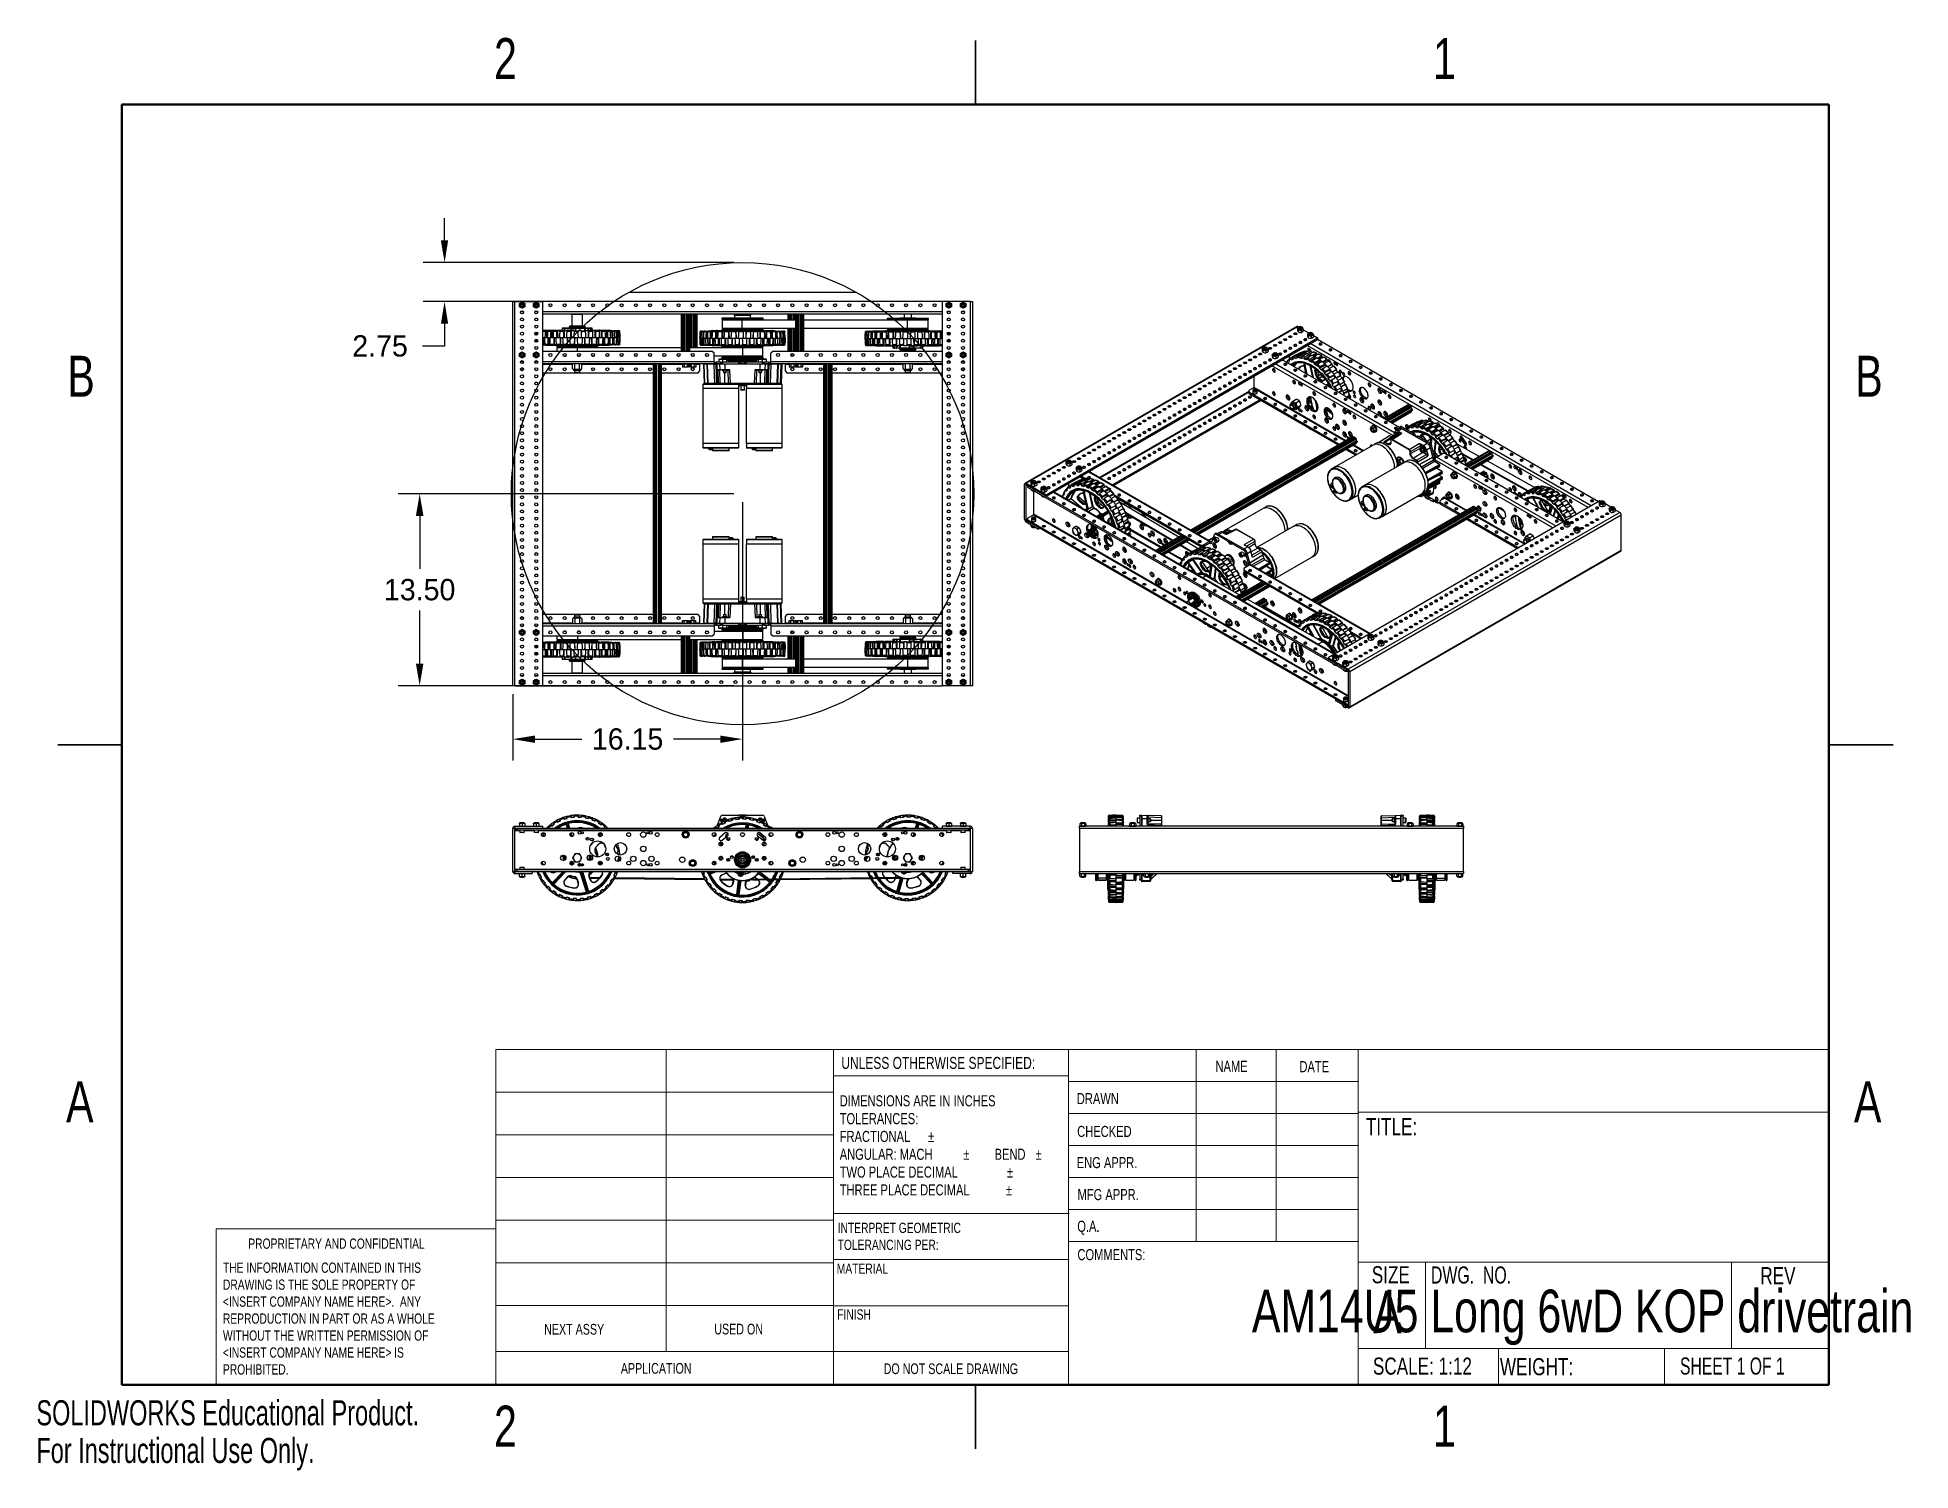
# Model space of a CAD drawing. Header units: inches. Extents: x 0 to 11, y 0 to 8.4.
import ezdxf

# ---------------------------------------------------------------- set-up
doc = ezdxf.new("R2010")
doc.units = ezdxf.units.IN
doc.header["$MEASUREMENT"] = 0
doc.header["$PDSIZE"] = -1
doc.layers.add('DIM', color=3, linetype='Continuous')
doc.layers.add('OBJ', color=50, linetype='Continuous')
doc.styles.add('SLDTEXTSTYLE0', font='TXT', dxfattribs={"width": 0.75})
doc.styles.add('SLDTEXTSTYLE1', font='TXT', dxfattribs={"width": 0.6875})
doc.styles.add('SLDTEXTSTYLE2', font='TXT', dxfattribs={"width": 0.694444})
doc.styles.add('SLDTEXTSTYLE3', font='TXT', dxfattribs={"width": 0.7})
doc.dimstyles.get("Standard").update_dxf_attribs({"dimtxt": 0.18, "dimasz": 0.18, "dimexe": 0.18, "dimexo": 0.0625, "dimgap": 0.09, "dimtad": 0, "dimtih": 1, "dimtoh": 1, "dimdec": 4, "dimzin": 0, "dimdsep": 46, "dimtxsty": 'Standard', "dimcen": 0.09, "dimadec": 0, "dimazin": 0, "dimtfac": 1, "dimtdec": 4, "dimtofl": 0, "dimtmove": 0, "dimatfit": 3, "dimfxl": 1, "dimtolj": 1, "dimtzin": 0, "dimarcsym": 0})

msp = doc.modelspace()

# ---------------------------------------------------------------- texts
at = {"color": 7, "linetype": 'Continuous', "lineweight": 0}
for s, insert, char_height, attachment_point, style in [('2', (2.74758, 8.39009), 0.24, 2, 'SLDTEXTSTYLE0'), ('1', (8.24758, 8.39009), 0.24, 2, 'SLDTEXTSTYLE0'), ('B', (0.26195, 6.52887), 0.24, 2, 'SLDTEXTSTYLE0'), ('B', (10.73439, 6.52887), 0.24, 2, 'SLDTEXTSTYLE0'), ('UNLESS OTHERWISE SPECIFIED:', (4.71488, 2.42122), 0.07, 1, 'SLDTEXTSTYLE0'), ('NAME', (6.90645, 2.39854), 0.065, 1, 'SLDTEXTSTYLE0'), ('DATE', (7.39822, 2.39681), 0.065, 1, 'SLDTEXTSTYLE0'), ('A', (0.2542, 2.27887), 0.24, 2, 'SLDTEXTSTYLE0'), ('DIMENSIONS ARE IN INCHES', (4.70541, 2.19663), 0.065, 1, 'SLDTEXTSTYLE0'), ('DRAWN', (6.09435, 2.20956), 0.065, 1, 'SLDTEXTSTYLE0'), ('A', (10.72664, 2.27887), 0.24, 2, 'SLDTEXTSTYLE0'), ('TOLERANCES:', (4.70541, 2.09226), 0.065, 1, 'SLDTEXTSTYLE0'), ('FRACTIONAL', (4.70541, 1.98789), 0.065, 1, 'SLDTEXTSTYLE0'), ('%%p', (5.22299, 1.98789), 0.065, 1, 'SLDTEXTSTYLE0'), ('CHECKED', (6.09648, 2.0172), 0.065, 1, 'SLDTEXTSTYLE0'), ('TITLE:', (7.78714, 2.06271), 0.1, 1, 'SLDTEXTSTYLE0'), ('ANGULAR: MACH', (4.70541, 1.88352), 0.065, 1, 'SLDTEXTSTYLE0'), ('%%p', (5.42878, 1.88352), 0.065, 1, 'SLDTEXTSTYLE0'), ('BEND', (5.61257, 1.88352), 0.065, 1, 'SLDTEXTSTYLE0'), ('%%p', (5.85325, 1.88352), 0.065, 1, 'SLDTEXTSTYLE0'), ('TWO PLACE DECIMAL', (4.70541, 1.77915), 0.065, 1, 'SLDTEXTSTYLE0'), ('%%p', (5.68484, 1.77915), 0.065, 1, 'SLDTEXTSTYLE0'), ('ENG APPR.', (6.09359, 1.83468), 0.065, 1, 'SLDTEXTSTYLE0'), ('THREE PLACE DECIMAL', (4.70541, 1.67478), 0.065, 1, 'SLDTEXTSTYLE0'), ('%%p', (5.67921, 1.67478), 0.065, 1, 'SLDTEXTSTYLE0'), ('MFG APPR.', (6.09854, 1.64746), 0.065, 1, 'SLDTEXTSTYLE0'), ('INTERPRET GEOMETRIC', (4.69327, 1.44993), 0.06, 1, 'SLDTEXTSTYLE0'), ('Q.A.', (6.09691, 1.46154), 0.065, 1, 'SLDTEXTSTYLE0'), ('PROPRIETARY AND CONFIDENTIAL', (1.24132, 1.35759), 0.06, 1, 'SLDTEXTSTYLE0'), ('TOLERANCING PER:', (4.69327, 1.35056), 0.06, 1, 'SLDTEXTSTYLE0'), ('THE INFORMATION CONTAINED IN THIS', (1.09269, 1.21662), 0.06, 1, 'SLDTEXTSTYLE0'), ('MATERIAL', (4.6882, 1.21075), 0.06, 1, 'SLDTEXTSTYLE0'), ('COMMENTS:', (6.09779, 1.29562), 0.065, 1, 'SLDTEXTSTYLE0'), ('DRAWING IS THE SOLE PROPERTY OF', (1.09269, 1.11725), 0.06, 1, 'SLDTEXTSTYLE0'), ('SIZE', (7.82203, 1.1952), 0.1, 1, 'SLDTEXTSTYLE0'), ('DWG.  NO.', (8.16853, 1.1938), 0.1, 1, 'SLDTEXTSTYLE2'), ('REV', (10.09783, 1.18989), 0.1, 1, 'SLDTEXTSTYLE0'), ('<INSERT COMPANY NAME HERE>.  ANY', (1.09269, 1.01788), 0.06, 1, 'SLDTEXTSTYLE0'), ('AM14U5 Long 6wD KOP drivetrain', (9.05688, 1.05799), 0.25, 2, 'SLDTEXTSTYLE0'), ('A', (7.82992, 1.05214), 0.25, 1, 'SLDTEXTSTYLE0'), ('REPRODUCTION IN PART OR AS A WHOLE', (1.09269, 0.91851), 0.06, 1, 'SLDTEXTSTYLE0'), ('FINISH', (4.69093, 0.94245), 0.06, 1, 'SLDTEXTSTYLE0'), ('WITHOUT THE WRITTEN PERMISSION OF', (1.09269, 0.81914), 0.06, 1, 'SLDTEXTSTYLE0'), ('NEXT ASSY', (2.97407, 0.85714), 0.0625, 1, 'SLDTEXTSTYLE0'), ('USED ON', (3.97063, 0.85817), 0.0625, 1, 'SLDTEXTSTYLE0'), ('<INSERT COMPANY NAME HERE> IS', (1.09269, 0.71977), 0.06, 1, 'SLDTEXTSTYLE0'), ('SCALE: 1:12', (7.82869, 0.66003), 0.1, 1, 'SLDTEXTSTYLE0'), ('SHEET 1 OF 1', (9.6272, 0.66035), 0.1, 1, 'SLDTEXTSTYLE1'), ('PROHIBITED.', (1.09269, 0.6204), 0.06, 1, 'SLDTEXTSTYLE0'), ('APPLICATION', (3.42321, 0.62794), 0.0625, 1, 'SLDTEXTSTYLE0'), ('DO NOT SCALE DRAWING', (5.35645, 0.62577), 0.0625, 2, 'SLDTEXTSTYLE0'), ('WEIGHT:', (8.57244, 0.6566), 0.1, 1, 'SLDTEXTSTYLE0'), ('2', (2.74758, 0.37828), 0.24, 2, 'SLDTEXTSTYLE0'), ('1', (8.24758, 0.37828), 0.24, 2, 'SLDTEXTSTYLE0')]:
    msp.add_mtext(s, dxfattribs=dict(at, insert=insert, char_height=char_height, attachment_point=attachment_point, style=style))
at = {"color": 7, "linetype": 'Continuous', "char_height": 0.14705, "attachment_point": 1, "style": 'SLDTEXTSTYLE3'}
for s, insert in [('SOLIDWORKS Educational Product.', (0, 0.41013)), ('For Instructional Use Only.', (0, 0.18956))]:
    msp.add_mtext(s, dxfattribs=dict(at, insert=insert))

# ---------------------------------------------------------------- blocks, each defined once
blk = doc.blocks.new('*D1')
at = {"layer": 'Defpoints', "color": 0, "transparency": 16777216}
for p in [(4.136, 5.721), (2.245, 4.596), (4.136, 4.596)]:
    blk.add_point(p, dxfattribs=at)
at = {"layer": 'DIM', "color": 0, "lineweight": -2, "transparency": 16777216}
for p, q in [((4.086, 5.721), (2.12, 5.721)), ((2.245, 5.591), (2.245, 5.281)), ((2.245, 4.726), (2.245, 5.036)), ((4.086, 4.596), (2.12, 4.596))]:
    blk.add_line(p, q, dxfattribs=at)
at = {"layer": 'DIM', "color": 0, "transparency": 16777216}
for points in [[(2.223, 5.591), (2.267, 5.591), (2.245, 5.721)], [(2.223, 4.726), (2.267, 4.726), (2.245, 4.596)]]:
    blk.add_solid(points, dxfattribs=at)
at = {"layer": 'DIM', "color": 0, "transparency": 16777216, "insert": (2.245, 5.158), "char_height": 0.125, "attachment_point": 5}
blk.add_mtext('\\A1;13.50', dxfattribs=at)
blk = doc.blocks.new('*D2')
at = {"layer": 'Defpoints', "color": 0, "transparency": 16777216}
for p in [(4.136, 5.721), (2.79, 4.596), (2.79, 4.283)]:
    blk.add_point(p, dxfattribs=at)
at = {"layer": 'DIM', "color": 0, "lineweight": -2, "transparency": 16777216}
for p, q in [((4.136, 5.671), (4.136, 4.158)), ((2.79, 4.546), (2.79, 4.158)), ((2.92, 4.283), (3.195, 4.283)), ((4.006, 4.283), (3.731, 4.283))]:
    blk.add_line(p, q, dxfattribs=at)
at = {"layer": 'DIM', "color": 0, "transparency": 16777216}
for points in [[(2.92, 4.304), (2.92, 4.261), (2.79, 4.283)], [(4.006, 4.304), (4.006, 4.261), (4.136, 4.283)]]:
    blk.add_solid(points, dxfattribs=at)
at = {"layer": 'DIM', "color": 0, "transparency": 16777216, "insert": (3.463, 4.283), "char_height": 0.125, "attachment_point": 5}
blk.add_mtext('\\A1;16.15', dxfattribs=at)
blk = doc.blocks.new('*D4')
at = {"layer": 'Defpoints', "color": 0, "transparency": 16777216}
for p in [(4.136, 7.075), (2.391, 6.846), (4.136, 6.846)]:
    blk.add_point(p, dxfattribs=at)
at = {"layer": 'DIM', "color": 0, "lineweight": -2, "transparency": 16777216}
for p, q in [((2.391, 7.205), (2.391, 7.335)), ((4.086, 7.075), (2.266, 7.075)), ((4.086, 6.846), (2.266, 6.846)), ((2.391, 6.716), (2.391, 6.586)), ((2.391, 6.586), (2.261, 6.586))]:
    blk.add_line(p, q, dxfattribs=at)
at = {"layer": 'DIM', "color": 0, "transparency": 16777216}
for points in [[(2.369, 7.205), (2.412, 7.205), (2.391, 7.075)], [(2.369, 6.716), (2.412, 6.716), (2.391, 6.846)]]:
    blk.add_solid(points, dxfattribs=at)
at = {"layer": 'DIM', "color": 0, "transparency": 16777216, "insert": (2.013, 6.586), "char_height": 0.125, "attachment_point": 5}
blk.add_mtext('\\A1;2.75', dxfattribs=at)

# ---------------------------------------------------------------- dimensions: what is measured, and where the dimension line sits
at = {"layer": 'DIM'}
for base, p1, p2, picture, middle in [((2.39062, 6.84598), (4.13618, 7.07514), (4.13618, 6.84598), '*D4', (2.01312, 6.58598)), ((2.24484, 4.59598), (4.13618, 5.72098), (4.13618, 4.59598), '*D1', (2.24484, 5.15848))]:
    dim = msp.add_linear_dim(base=base, p1=p1, p2=p2, angle=90, dimstyle='Standard', override={"dimtxt": 0.125, "dimasz": 0.13, "dimexe": 0.125, "dimexo": 0.05, "dimgap": 0.06, "dimdec": 2, "dimlfac": 12, "dimzin": 1, "dimadec": 2, "dimtdec": 2, "dimtzin": 1}, dxfattribs=at)
    dim.commit()
    dim.dimension.update_dxf_attribs({"geometry": picture, "text_midpoint": middle})
dim = msp.add_linear_dim(base=(2.7899298, 4.2825157), p1=(4.1361796, 5.7209775), p2=(2.7899298, 4.5959775), dimstyle='Standard', override={"dimtxt": 0.125, "dimasz": 0.13, "dimexe": 0.125, "dimexo": 0.05, "dimgap": 0.06, "dimdec": 2, "dimlfac": 12, "dimzin": 1, "dimadec": 2, "dimtdec": 2, "dimtzin": 1}, dxfattribs=at)
dim.commit()
dim.dimension.update_dxf_attribs({"geometry": '*D2', "text_midpoint": (3.4630547, 4.2825157)})

# ---------------------------------------------------------------- linework, layer by layer
at = {"color": 7, "linetype": 'Continuous', "lineweight": 25}
for p, q in [((5.5, 8.375), (5.5, 8)), ((5.5, 8), (5.5, 8.375)), ((2.78993, 4.59598), (2.78993, 6.84598)), ((2.78993, 6.84598), (2.80285, 6.84598)), ((2.80285, 4.59598), (2.80285, 6.84598)), ((2.80285, 6.84598), (2.96701, 6.84598)), ((2.82889, 6.83417), (2.8367, 6.83868)), ((2.82889, 6.82514), (2.82889, 6.83417)), ((2.82889, 6.81612), (2.82889, 6.82514)), ((2.8367, 6.81161), (2.82889, 6.81612)), ((2.8367, 6.83868), (2.84451, 6.84319)), ((2.84451, 6.8071), (2.8367, 6.81161)), ((2.84451, 6.84319), (2.85233, 6.83868)), ((2.85233, 6.81161), (2.84451, 6.8071)), ((2.85233, 6.83868), (2.86014, 6.83417)), ((2.86014, 6.81612), (2.85233, 6.81161)), ((2.86014, 6.83417), (2.86014, 6.82514)), ((2.86014, 6.82514), (2.86014, 6.81612)), ((2.91222, 6.83417), (2.92003, 6.83868)), ((2.91222, 6.82514), (2.91222, 6.83417)), ((2.91222, 6.81612), (2.91222, 6.82514)), ((2.92003, 6.81161), (2.91222, 6.81612)), ((2.92003, 6.83868), (2.92785, 6.84319)), ((2.92785, 6.8071), (2.92003, 6.81161)), ((2.92785, 6.84319), (2.93566, 6.83868)), ((2.93566, 6.81161), (2.92785, 6.8071)), ((2.93566, 6.83868), (2.94347, 6.83417)), ((2.94347, 6.81612), (2.93566, 6.81161)), ((2.94347, 6.83417), (2.94347, 6.82514)), ((2.94347, 6.82514), (2.94347, 6.81612)), ((2.96701, 4.59598), (2.96701, 6.84598)), ((5.30535, 6.84598), (2.96701, 6.84598)), ((5.30535, 6.84598), (5.30535, 4.59598)), ((5.46951, 6.84598), (5.30535, 6.84598)), ((5.32889, 6.83417), (5.3367, 6.83868)), ((5.32889, 6.82514), (5.32889, 6.83417)), ((5.32889, 6.81612), (5.32889, 6.82514)), ((5.3367, 6.81161), (5.32889, 6.81612)), ((5.3367, 6.83868), (5.34451, 6.84319)), ((5.34451, 6.8071), (5.3367, 6.81161)), ((5.34451, 6.84319), (5.35233, 6.83868)), ((5.35233, 6.81161), (5.34451, 6.8071)), ((5.35233, 6.83868), (5.36014, 6.83417)), ((5.36014, 6.81612), (5.35233, 6.81161)), ((5.36014, 6.83417), (5.36014, 6.82514)), ((5.36014, 6.82514), (5.36014, 6.81612)), ((5.41222, 6.83417), (5.42003, 6.83868)), ((5.41222, 6.82514), (5.41222, 6.83417)), ((5.41222, 6.81612), (5.41222, 6.82514)), ((5.42003, 6.81161), (5.41222, 6.81612)), ((5.42003, 6.83868), (5.42785, 6.84319)), ((5.42785, 6.8071), (5.42003, 6.81161)), ((5.42785, 6.84319), (5.43566, 6.83868)), ((5.43566, 6.81161), (5.42785, 6.8071)), ((5.43566, 6.83868), (5.44347, 6.83417)), ((5.44347, 6.81612), (5.43566, 6.81161)), ((5.44347, 6.83417), (5.44347, 6.82514)), ((5.44347, 6.82514), (5.44347, 6.81612)), ((5.46951, 6.84598), (5.46951, 4.59598)), ((5.46951, 6.84598), (5.48243, 6.84598)), ((5.48243, 6.84598), (5.48243, 4.59598)), ((2.8529, 6.78598), (2.83613, 6.78598)), ((2.93623, 6.78598), (2.91946, 6.78598)), ((5.30535, 6.78598), (2.96701, 6.78598)), ((5.30535, 6.77306), (2.96701, 6.77306)), ((3.12129, 6.69935), (3.12129, 6.69154)), ((3.12129, 6.69935), (3.21504, 6.69935)), ((3.21244, 6.70196), (3.1239, 6.70196)), ((3.13692, 6.77279), (3.13692, 6.70196)), ((3.13692, 6.77279), (3.19942, 6.77279)), ((3.15254, 6.77306), (3.15254, 6.77279)), ((3.18379, 6.77279), (3.18379, 6.77306)), ((3.19942, 6.70196), (3.19942, 6.77279)), ((3.21504, 6.69154), (3.21504, 6.69935)), ((3.77879, 6.55431), (3.77879, 6.77306)), ((3.7822, 6.55431), (3.7822, 6.77306)), ((3.78741, 6.55431), (3.78741, 6.77306)), ((3.79082, 6.55431), (3.79082, 6.77306)), ((3.79764, 6.55431), (3.79764, 6.77306)), ((3.80805, 6.55431), (3.80805, 6.77306)), ((3.81487, 6.55431), (3.81487, 6.77306)), ((3.81828, 6.55431), (3.81828, 6.77306)), ((3.82349, 6.55431), (3.82349, 6.77306)), ((3.8269, 6.55431), (3.8269, 6.77306)), ((3.82908, 6.77306), (3.82908, 6.57548)), ((3.83248, 6.77306), (3.83248, 6.57548)), ((3.8393, 6.77306), (3.8393, 6.57548)), ((3.84972, 6.77306), (3.84972, 6.57548)), ((3.85654, 6.77306), (3.85654, 6.57548)), ((3.85995, 6.77306), (3.85995, 6.57548)), ((3.86516, 6.77306), (3.86516, 6.57548)), ((3.86857, 6.77306), (3.86857, 6.57548)), ((4.24888, 6.74842), (4.01447, 6.74842)), ((4.01529, 6.74912), (4.25707, 6.74912)), ((4.0163, 6.73806), (4.0163, 6.68885)), ((4.13473, 6.73806), (4.0163, 6.73806)), ((4.01751, 6.74376), (4.02857, 6.74079)), ((4.24607, 6.74376), (4.01751, 6.74376)), ((4.02837, 6.73806), (4.02837, 6.74079)), ((4.02858, 6.74079), (4.02837, 6.74079)), ((4.02917, 6.74079), (4.02858, 6.74079)), ((4.02895, 6.73806), (4.02895, 6.74079)), ((4.02917, 6.74079), (4.02917, 6.73806)), ((4.02918, 6.74079), (4.02917, 6.74079)), ((4.02959, 6.74079), (4.02918, 6.74079)), ((4.02918, 6.73806), (4.02918, 6.74079)), ((4.02989, 6.74079), (4.02959, 6.74079)), ((4.02959, 6.73806), (4.02959, 6.74079)), ((4.03235, 6.74079), (4.02989, 6.74079)), ((4.03031, 6.73806), (4.03031, 6.74079)), ((4.03095, 6.73806), (4.03095, 6.74079)), ((4.03125, 6.73806), (4.03125, 6.74079)), ((4.03229, 6.74079), (4.03229, 6.73806)), ((4.03234, 6.74079), (4.03229, 6.74079)), ((4.03318, 6.74079), (4.03234, 6.74079)), ((4.03234, 6.73806), (4.03234, 6.74079)), ((4.03358, 6.74079), (4.03318, 6.74079)), ((4.03318, 6.73806), (4.03318, 6.74079)), ((4.03772, 6.74079), (4.03358, 6.74079)), ((4.03404, 6.73806), (4.03404, 6.74079)), ((4.0347, 6.73806), (4.0347, 6.74079)), ((4.03499, 6.73806), (4.03499, 6.74079)), ((4.03681, 6.73806), (4.03681, 6.74079)), ((4.03771, 6.74079), (4.03771, 6.73806)), ((4.03782, 6.74079), (4.03771, 6.74079)), ((4.03907, 6.74079), (4.03782, 6.74079)), ((4.03782, 6.73806), (4.03782, 6.74079)), ((4.03956, 6.74079), (4.03907, 6.74079)), ((4.03907, 6.73806), (4.03907, 6.74079)), ((4.04529, 6.74079), (4.03956, 6.74079)), ((4.04005, 6.73806), (4.04005, 6.74079)), ((4.04072, 6.73806), (4.04072, 6.74079)), ((4.041, 6.73806), (4.041, 6.74079)), ((4.04275, 6.73806), (4.04275, 6.74079)), ((4.04456, 6.73806), (4.04456, 6.74079)), ((4.04475, 6.73806), (4.04475, 6.74079)), ((4.04529, 6.74079), (4.04529, 6.73806)), ((4.0455, 6.74079), (4.04529, 6.74079)), ((4.04714, 6.74079), (4.0455, 6.74079)), ((4.0455, 6.73806), (4.0455, 6.74079)), ((4.04769, 6.74079), (4.04714, 6.74079)), ((4.04714, 6.73806), (4.04714, 6.74079)), ((4.05489, 6.74079), (4.04769, 6.74079)), ((4.04821, 6.73806), (4.04821, 6.74079)), ((4.04887, 6.73806), (4.04887, 6.74079)), ((4.04913, 6.73806), (4.04913, 6.74079)), ((4.05079, 6.73806), (4.05079, 6.74079)), ((4.05256, 6.73806), (4.05256, 6.74079)), ((4.05275, 6.73806), (4.05275, 6.74079)), ((4.05342, 6.74921), (4.05744, 6.74921)), ((4.05488, 6.74079), (4.05488, 6.73806)), ((4.0552, 6.74079), (4.05489, 6.74079)), ((4.05719, 6.74079), (4.0552, 6.74079)), ((4.0552, 6.73806), (4.0552, 6.74079)), ((4.05781, 6.74079), (4.05719, 6.74079)), ((4.05719, 6.73806), (4.05719, 6.74079)), ((4.05744, 6.74921), (4.06404, 6.74921)), ((4.06631, 6.74079), (4.05781, 6.74079)), ((4.05834, 6.73806), (4.05834, 6.74079)), ((4.05897, 6.73806), (4.05897, 6.74079)), ((4.05921, 6.73806), (4.05921, 6.74079)), ((4.06072, 6.73806), (4.06072, 6.74079)), ((4.06243, 6.73806), (4.06243, 6.74079)), ((4.06262, 6.73806), (4.06262, 6.74079)), ((4.06404, 6.74921), (4.06806, 6.74921)), ((4.06621, 6.73806), (4.06621, 6.74079)), ((4.06625, 6.74079), (4.06625, 6.73806)), ((4.06671, 6.74079), (4.06631, 6.74079)), ((4.06901, 6.74079), (4.06671, 6.74079)), ((4.06671, 6.73806), (4.06671, 6.74079)), ((4.06806, 6.74921), (4.07679, 6.74921)), ((4.06967, 6.74079), (4.06901, 6.74079)), ((4.06901, 6.73806), (4.06901, 6.74079)), ((4.07929, 6.74079), (4.06967, 6.74079)), ((4.0702, 6.73806), (4.0702, 6.74079)), ((4.0708, 6.73806), (4.0708, 6.74079)), ((4.07101, 6.73806), (4.07101, 6.74079)), ((4.07235, 6.73806), (4.07235, 6.74079)), ((4.07395, 6.73806), (4.07395, 6.74079)), ((4.07413, 6.73806), (4.07413, 6.74079)), ((4.07679, 6.74921), (4.07684, 6.74913)), ((4.07958, 6.74921), (4.07679, 6.74921)), ((4.07684, 6.74912), (4.07684, 6.74913)), ((4.07788, 6.73806), (4.07788, 6.74079)), ((4.07833, 6.73806), (4.07833, 6.74079)), ((4.07916, 6.74079), (4.07916, 6.73806)), ((4.07916, 6.73806), (4.07916, 6.74079)), ((4.07977, 6.74079), (4.07929, 6.74079)), ((4.07987, 6.74921), (4.07957, 6.74921)), ((4.08232, 6.74079), (4.07977, 6.74079)), ((4.07977, 6.73806), (4.07977, 6.74079)), ((4.07987, 6.74921), (4.08478, 6.74921)), ((4.07992, 6.74913), (4.07987, 6.74921)), ((4.07992, 6.74912), (4.07992, 6.74913)), ((4.08302, 6.74079), (4.08232, 6.74079)), ((4.08232, 6.73806), (4.08232, 6.74079)), ((4.09354, 6.74079), (4.08302, 6.74079)), ((4.08354, 6.73806), (4.08354, 6.74079)), ((4.08409, 6.73806), (4.08409, 6.74079)), ((4.08426, 6.73806), (4.08426, 6.74079)), ((4.08478, 6.74921), (4.08488, 6.74921)), ((4.08597, 6.77306), (4.08514, 6.77223)), ((4.08514, 6.77223), (4.08514, 6.76931)), ((4.18722, 6.77223), (4.08514, 6.77223)), ((4.08514, 6.76931), (4.08597, 6.76848)), ((4.18722, 6.76931), (4.08514, 6.76931)), ((4.0854, 6.73806), (4.0854, 6.74079)), ((4.18639, 6.76848), (4.08597, 6.76848)), ((4.08685, 6.73806), (4.08685, 6.74079)), ((4.08703, 6.73806), (4.08703, 6.74079)), ((4.08935, 6.76642), (4.08935, 6.74912)), ((4.18301, 6.76642), (4.08935, 6.76642)), ((4.09018, 6.76725), (4.18218, 6.76725)), ((4.09085, 6.73806), (4.09085, 6.74079)), ((4.09134, 6.73806), (4.09134, 6.74079)), ((4.0933, 6.74079), (4.0933, 6.73806)), ((4.09334, 6.73806), (4.09334, 6.74079)), ((4.0941, 6.74079), (4.09354, 6.74079)), ((4.09685, 6.74079), (4.0941, 6.74079)), ((4.0941, 6.73806), (4.0941, 6.74079)), ((4.09756, 6.74079), (4.09685, 6.74079)), ((4.09685, 6.73806), (4.09685, 6.74079)), ((4.10874, 6.74079), (4.09756, 6.74079)), ((4.09805, 6.73806), (4.09805, 6.74079)), ((4.09854, 6.73806), (4.09854, 6.74079)), ((4.09867, 6.73806), (4.09867, 6.74079)), ((4.09958, 6.73806), (4.09958, 6.74079)), ((4.10086, 6.73806), (4.10086, 6.74079)), ((4.10102, 6.73806), (4.10102, 6.74079)), ((4.10483, 6.73806), (4.10483, 6.74079)), ((4.10535, 6.73806), (4.10535, 6.74079)), ((4.10822, 6.73806), (4.10822, 6.74079)), ((4.1083, 6.73806), (4.1083, 6.74079)), ((4.10834, 6.73806), (4.10834, 6.74079)), ((4.10847, 6.73806), (4.10847, 6.74079)), ((4.10936, 6.74079), (4.10874, 6.74079)), ((4.11224, 6.74079), (4.10936, 6.74079)), ((4.10936, 6.73806), (4.10936, 6.74079)), ((4.11296, 6.74079), (4.11224, 6.74079)), ((4.11224, 6.73806), (4.11224, 6.74079)), ((4.11236, 6.76806), (4.11236, 6.76725)), ((4.11236, 6.76806), (4.11835, 6.76806)), ((4.12455, 6.74079), (4.11296, 6.74079)), ((4.11341, 6.73806), (4.11341, 6.74079)), ((4.11383, 6.73806), (4.11383, 6.74079)), ((4.11392, 6.73806), (4.11392, 6.74079)), ((4.11459, 6.73806), (4.11459, 6.74079)), ((4.11559, 6.76848), (4.11559, 6.76806)), ((4.11565, 6.73806), (4.11565, 6.74079)), ((4.1158, 6.73806), (4.1158, 6.74079)), ((4.11835, 6.76806), (4.12434, 6.76806)), ((4.11951, 6.73806), (4.11951, 6.74079)), ((4.12005, 6.73806), (4.12005, 6.74079)), ((4.12327, 6.73806), (4.12327, 6.74079)), ((4.12337, 6.73806), (4.12337, 6.74079)), ((4.12391, 6.73806), (4.12391, 6.74079)), ((4.12399, 6.73806), (4.12399, 6.74079)), ((4.12399, 6.73806), (4.12399, 6.74079)), ((4.12422, 6.73806), (4.12422, 6.74079)), ((4.12434, 6.76806), (4.12434, 6.76725)), ((4.12434, 6.76806), (4.13637, 6.76806)), ((4.12522, 6.74079), (4.12455, 6.74079)), ((4.12818, 6.74079), (4.12522, 6.74079)), ((4.12522, 6.73806), (4.12522, 6.74079)), ((4.12888, 6.74079), (4.12818, 6.74079)), ((4.12818, 6.73806), (4.12818, 6.74079)), ((4.14063, 6.74079), (4.12888, 6.74079)), ((4.12929, 6.73806), (4.12929, 6.74079)), ((4.12962, 6.73806), (4.12962, 6.74079)), ((4.12967, 6.73806), (4.12967, 6.74079)), ((4.13007, 6.73806), (4.13007, 6.74079)), ((4.13091, 6.73806), (4.13091, 6.74079)), ((4.13104, 6.73806), (4.13104, 6.74079)), ((4.13456, 6.73806), (4.13456, 6.74079)), ((4.13473, 6.68885), (4.13473, 6.73806)), ((4.44546, 6.73806), (4.13473, 6.73806)), ((4.13511, 6.73806), (4.13511, 6.74079)), ((4.13637, 6.76806), (4.14839, 6.76806)), ((4.13638, 6.74921), (4.1404, 6.74921)), ((4.1386, 6.73806), (4.1386, 6.74079)), ((4.13872, 6.73806), (4.13872, 6.74079)), ((4.13952, 6.73806), (4.13952, 6.74079)), ((4.13987, 6.73806), (4.13987, 6.74079)), ((4.13992, 6.73806), (4.13992, 6.74079)), ((4.14023, 6.73806), (4.14023, 6.74079)), ((4.1404, 6.74921), (4.14913, 6.74921)), ((4.14133, 6.74079), (4.14063, 6.74079)), ((4.14429, 6.74079), (4.14133, 6.74079)), ((4.14133, 6.73806), (4.14133, 6.74079)), ((4.14497, 6.74079), (4.14429, 6.74079)), ((4.14429, 6.73806), (4.14429, 6.74079)), ((4.1566, 6.74079), (4.14497, 6.74079)), ((4.14531, 6.73806), (4.14531, 6.74079)), ((4.14555, 6.73806), (4.14555, 6.74079)), ((4.14556, 6.73806), (4.14556, 6.74079)), ((4.14569, 6.73806), (4.14569, 6.74079)), ((4.14628, 6.73806), (4.14628, 6.74079)), ((4.14639, 6.73806), (4.14639, 6.74079)), ((4.14839, 6.76806), (4.14839, 6.76725)), ((4.14839, 6.76806), (4.15443, 6.76806)), ((4.14913, 6.74921), (4.14918, 6.74913)), ((4.15191, 6.74921), (4.14913, 6.74921)), ((4.14918, 6.74912), (4.14918, 6.74913)), ((4.14965, 6.73806), (4.14965, 6.74079)), ((4.1502, 6.73806), (4.1502, 6.74079)), ((4.15221, 6.74921), (4.15191, 6.74921)), ((4.15221, 6.74921), (4.15712, 6.74921)), ((4.15226, 6.74913), (4.15221, 6.74921)), ((4.15226, 6.74912), (4.15226, 6.74913)), ((4.15388, 6.73806), (4.15388, 6.74079)), ((4.15403, 6.73806), (4.15403, 6.74079)), ((4.15443, 6.76806), (4.16048, 6.76806)), ((4.15505, 6.73806), (4.15505, 6.74079)), ((4.15567, 6.73806), (4.15567, 6.74079)), ((4.15576, 6.73806), (4.15576, 6.74079)), ((4.15616, 6.73806), (4.15616, 6.74079)), ((4.15732, 6.74079), (4.1566, 6.74079)), ((4.15712, 6.74921), (4.15722, 6.74921)), ((4.15725, 6.76806), (4.15725, 6.76848)), ((4.16022, 6.74079), (4.15732, 6.74079)), ((4.15732, 6.73806), (4.15732, 6.74079)), ((4.16085, 6.74079), (4.16022, 6.74079)), ((4.16022, 6.73806), (4.16022, 6.74079)), ((4.16048, 6.76806), (4.16048, 6.76725)), ((4.17212, 6.74079), (4.16085, 6.74079)), ((4.16114, 6.73806), (4.16114, 6.74079)), ((4.16128, 6.73806), (4.16128, 6.74079)), ((4.16143, 6.73806), (4.16143, 6.74079)), ((4.16151, 6.73806), (4.16151, 6.74079)), ((4.16444, 6.73806), (4.16444, 6.74079)), ((4.16497, 6.73806), (4.16497, 6.74079)), ((4.16877, 6.73806), (4.16877, 6.74079)), ((4.16893, 6.73806), (4.16893, 6.74079)), ((4.17017, 6.73806), (4.17017, 6.74079)), ((4.17103, 6.73806), (4.17103, 6.74079)), ((4.17116, 6.73806), (4.17116, 6.74079)), ((4.17164, 6.73806), (4.17164, 6.74079)), ((4.17284, 6.74079), (4.17212, 6.74079)), ((4.17562, 6.74079), (4.17284, 6.74079)), ((4.17284, 6.73806), (4.17284, 6.74079)), ((4.17619, 6.74079), (4.17562, 6.74079)), ((4.17562, 6.73806), (4.17562, 6.74079)), ((4.18684, 6.74079), (4.17619, 6.74079)), ((4.1764, 6.73806), (4.1764, 6.74079)), ((4.17645, 6.73806), (4.17645, 6.74079)), ((4.1786, 6.73806), (4.1786, 6.74079)), ((4.1791, 6.73806), (4.1791, 6.74079)), ((4.18292, 6.73806), (4.18292, 6.74079)), ((4.18301, 6.74912), (4.18301, 6.76642)), ((4.1831, 6.73806), (4.1831, 6.74079)), ((4.18452, 6.73806), (4.18452, 6.74079)), ((4.18562, 6.73806), (4.18562, 6.74079)), ((4.18579, 6.73806), (4.18579, 6.74079)), ((4.18633, 6.73806), (4.18633, 6.74079)), ((4.18722, 6.77223), (4.18639, 6.77306)), ((4.18639, 6.76848), (4.18722, 6.76931)), ((4.18754, 6.74079), (4.18684, 6.74079)), ((4.18722, 6.76931), (4.18722, 6.77223)), ((4.18748, 6.74921), (4.1915, 6.74921)), ((4.19013, 6.74079), (4.18754, 6.74079)), ((4.18754, 6.73806), (4.18754, 6.74079)), ((4.19063, 6.74079), (4.19013, 6.74079)), ((4.19013, 6.73806), (4.19013, 6.74079)), ((4.20042, 6.74079), (4.19063, 6.74079)), ((4.19077, 6.73806), (4.19077, 6.74079)), ((4.19077, 6.73806), (4.19077, 6.74079)), ((4.1915, 6.74921), (4.1981, 6.74921)), ((4.19181, 6.73806), (4.19181, 6.74079)), ((4.19227, 6.73806), (4.19227, 6.74079)), ((4.19604, 6.73806), (4.19604, 6.74079)), ((4.19622, 6.73806), (4.19622, 6.74079)), ((4.19779, 6.73806), (4.19779, 6.74079)), ((4.1981, 6.74921), (4.20212, 6.74921)), ((4.1991, 6.73806), (4.1991, 6.74079)), ((4.1993, 6.73806), (4.1993, 6.74079)), ((4.1999, 6.73806), (4.1999, 6.74079)), ((4.20109, 6.74079), (4.20042, 6.74079)), ((4.20344, 6.74079), (4.20109, 6.74079)), ((4.20109, 6.73806), (4.20109, 6.74079)), ((4.20212, 6.74921), (4.21085, 6.74921)), ((4.20385, 6.74079), (4.20344, 6.74079)), ((4.20344, 6.73806), (4.20344, 6.74079)), ((4.21257, 6.74079), (4.20385, 6.74079)), ((4.20392, 6.73806), (4.20392, 6.74079)), ((4.20419, 6.73806), (4.20419, 6.74079)), ((4.20781, 6.73806), (4.20781, 6.74079)), ((4.208, 6.73806), (4.208, 6.74079)), ((4.20969, 6.73806), (4.20969, 6.74079)), ((4.21085, 6.74921), (4.2109, 6.74913)), ((4.21363, 6.74921), (4.21085, 6.74921)), ((4.2109, 6.74912), (4.2109, 6.74913)), ((4.21118, 6.73806), (4.21118, 6.74079)), ((4.21141, 6.73806), (4.21141, 6.74079)), ((4.21204, 6.73806), (4.21204, 6.74079)), ((4.2132, 6.74079), (4.21257, 6.74079)), ((4.21525, 6.74079), (4.2132, 6.74079)), ((4.2132, 6.73806), (4.2132, 6.74079)), ((4.21393, 6.74921), (4.21363, 6.74921)), ((4.21393, 6.74921), (4.21884, 6.74921)), ((4.21398, 6.74913), (4.21393, 6.74921)), ((4.21398, 6.74912), (4.21398, 6.74913)), ((4.21557, 6.74079), (4.21525, 6.74079)), ((4.21525, 6.73806), (4.21525, 6.74079)), ((4.22301, 6.74079), (4.21557, 6.74079)), ((4.21559, 6.73806), (4.21559, 6.74079)), ((4.21799, 6.73806), (4.21799, 6.74079)), ((4.21818, 6.73806), (4.21818, 6.74079)), ((4.21884, 6.74921), (4.21894, 6.74921)), ((4.21995, 6.73806), (4.21995, 6.74079)), ((4.22158, 6.73806), (4.22158, 6.74079)), ((4.22183, 6.73806), (4.22183, 6.74079)), ((4.22249, 6.73806), (4.22249, 6.74079)), ((4.22358, 6.74079), (4.22301, 6.74079)), ((4.22528, 6.74079), (4.22358, 6.74079)), ((4.22358, 6.73806), (4.22358, 6.74079)), ((4.22551, 6.74079), (4.22528, 6.74079)), ((4.22528, 6.73806), (4.22528, 6.74079)), ((4.22551, 6.73806), (4.22551, 6.74079)), ((4.23151, 6.74079), (4.22551, 6.74079)), ((4.22634, 6.73806), (4.22634, 6.74079)), ((4.22652, 6.73806), (4.22652, 6.74079)), ((4.22833, 6.73806), (4.22833, 6.74079)), ((4.23007, 6.73806), (4.23007, 6.74079)), ((4.23034, 6.73806), (4.23034, 6.74079)), ((4.23101, 6.73806), (4.23101, 6.74079)), ((4.23201, 6.74079), (4.23151, 6.74079)), ((4.23333, 6.74079), (4.23201, 6.74079)), ((4.23201, 6.73806), (4.23201, 6.74079)), ((4.23346, 6.74079), (4.23333, 6.74079)), ((4.23333, 6.73806), (4.23333, 6.74079)), ((4.23789, 6.74079), (4.23345, 6.74079)), ((4.23346, 6.73806), (4.23346, 6.74079)), ((4.23465, 6.73806), (4.23465, 6.74079)), ((4.23646, 6.73806), (4.23646, 6.74079)), ((4.23675, 6.73806), (4.23675, 6.74079)), ((4.23741, 6.73806), (4.23741, 6.74079)), ((4.2383, 6.74079), (4.23789, 6.74079)), ((4.23921, 6.74079), (4.2383, 6.74079)), ((4.2383, 6.73806), (4.2383, 6.74079)), ((4.23927, 6.74079), (4.23921, 6.74079)), ((4.23921, 6.73806), (4.23921, 6.74079)), ((4.24199, 6.74079), (4.23922, 6.74079)), ((4.23927, 6.73806), (4.23927, 6.74079)), ((4.24062, 6.73806), (4.24062, 6.74079)), ((4.24091, 6.73806), (4.24091, 6.74079)), ((4.24156, 6.73806), (4.24156, 6.74079)), ((4.24231, 6.74079), (4.24199, 6.74079)), ((4.24279, 6.74079), (4.24231, 6.74079)), ((4.24231, 6.73806), (4.24231, 6.74079)), ((4.2428, 6.74079), (4.24279, 6.74079)), ((4.24279, 6.73806), (4.24279, 6.74079)), ((4.2428, 6.73806), (4.2428, 6.74079)), ((4.24373, 6.74079), (4.2428, 6.74079)), ((4.24334, 6.73806), (4.24334, 6.74079)), ((4.24395, 6.74079), (4.24373, 6.74079)), ((4.24379, 6.74079), (4.25485, 6.74376)), ((4.24399, 6.74079), (4.24395, 6.74079)), ((4.24395, 6.73806), (4.24395, 6.74079)), ((4.24399, 6.73806), (4.24399, 6.74079)), ((4.25485, 6.74376), (4.24607, 6.74376)), ((4.25789, 6.74842), (4.24888, 6.74842)), ((4.40379, 6.73806), (4.40379, 6.77306)), ((4.4072, 6.73806), (4.4072, 6.77306)), ((4.41241, 6.73806), (4.41241, 6.77306)), ((4.41582, 6.73806), (4.41582, 6.77306)), ((4.42264, 6.73806), (4.42264, 6.77306)), ((4.43305, 6.73806), (4.43305, 6.77306)), ((4.43987, 6.73806), (4.43987, 6.77306)), ((4.44328, 6.73806), (4.44328, 6.77306)), ((4.44546, 6.77306), (4.44546, 6.55431)), ((4.44887, 6.77306), (4.44887, 6.55431)), ((4.45408, 6.77306), (4.45408, 6.55431)), ((4.45748, 6.77306), (4.45748, 6.55431)), ((4.4643, 6.77306), (4.4643, 6.55431)), ((4.47472, 6.77306), (4.47472, 6.55431)), ((4.48154, 6.77306), (4.48154, 6.55431)), ((4.48495, 6.77306), (4.48495, 6.55431)), ((4.49016, 6.77306), (4.49016, 6.55431)), ((4.49357, 6.77306), (4.49357, 6.55431)), ((5.10275, 6.73806), (4.49357, 6.73806)), ((5.22257, 6.74688), (4.98248, 6.74688)), ((4.9833, 6.74758), (5.22508, 6.74758)), ((4.98552, 6.74221), (4.99659, 6.73925)), ((5.21961, 6.74221), (4.98552, 6.74221)), ((4.99639, 6.73925), (4.99639, 6.73806)), ((4.99659, 6.73925), (4.99639, 6.73925)), ((4.99639, 6.73806), (4.99639, 6.73925)), ((4.99722, 6.73925), (4.99659, 6.73925)), ((4.99696, 6.73806), (4.99696, 6.73925)), ((4.99722, 6.73925), (4.99722, 6.73806)), ((4.99723, 6.73925), (4.99722, 6.73925)), ((4.99765, 6.73925), (4.99723, 6.73925)), ((4.99723, 6.73806), (4.99723, 6.73925)), ((4.99795, 6.73925), (4.99765, 6.73925)), ((4.99765, 6.73806), (4.99765, 6.73925)), ((5.00045, 6.73925), (4.99795, 6.73925)), ((4.99838, 6.73806), (4.99838, 6.73925)), ((4.99902, 6.73806), (4.99902, 6.73925)), ((4.99931, 6.73806), (4.99931, 6.73925)), ((5.00039, 6.73925), (5.00039, 6.73806)), ((5.00044, 6.73925), (5.00039, 6.73925)), ((5.00129, 6.73925), (5.00044, 6.73925)), ((5.00044, 6.73806), (5.00044, 6.73925)), ((5.00169, 6.73925), (5.00129, 6.73925)), ((5.00129, 6.73806), (5.00129, 6.73925)), ((5.00586, 6.73925), (5.00169, 6.73925)), ((5.00215, 6.73806), (5.00215, 6.73925)), ((5.00281, 6.73806), (5.00281, 6.73925)), ((5.0031, 6.73806), (5.0031, 6.73925)), ((5.00492, 6.73806), (5.00492, 6.73925)), ((5.00585, 6.73925), (5.00585, 6.73806)), ((5.00596, 6.73925), (5.00585, 6.73925)), ((5.00723, 6.73925), (5.00596, 6.73925)), ((5.00596, 6.73806), (5.00596, 6.73925)), ((5.00771, 6.73925), (5.00723, 6.73925)), ((5.00723, 6.73806), (5.00723, 6.73925)), ((5.01348, 6.73925), (5.00771, 6.73925)), ((5.00821, 6.73806), (5.00821, 6.73925)), ((5.00888, 6.73806), (5.00888, 6.73925)), ((5.00915, 6.73806), (5.00915, 6.73925)), ((5.01091, 6.73806), (5.01091, 6.73925)), ((5.01272, 6.73806), (5.01272, 6.73925)), ((5.0129, 6.73806), (5.0129, 6.73925)), ((5.01348, 6.73925), (5.01348, 6.73806)), ((5.01368, 6.73925), (5.01348, 6.73925)), ((5.01533, 6.73925), (5.01368, 6.73925)), ((5.01368, 6.73806), (5.01368, 6.73925)), ((5.01589, 6.73925), (5.01533, 6.73925)), ((5.01533, 6.73806), (5.01533, 6.73925)), ((5.02312, 6.73925), (5.01589, 6.73925)), ((5.01641, 6.73806), (5.01641, 6.73925)), ((5.01707, 6.73806), (5.01707, 6.73925)), ((5.01733, 6.73806), (5.01733, 6.73925)), ((5.01772, 6.74759), (5.01786, 6.74767)), ((5.01786, 6.74767), (5.02258, 6.74767)), ((5.01898, 6.73806), (5.01898, 6.73925)), ((5.02075, 6.73806), (5.02075, 6.73925)), ((5.02094, 6.73806), (5.02094, 6.73925)), ((5.02258, 6.74767), (5.03298, 6.74767)), ((5.0231, 6.73925), (5.0231, 6.73806)), ((5.02342, 6.73925), (5.02312, 6.73925)), ((5.02542, 6.73925), (5.02342, 6.73925)), ((5.02342, 6.73806), (5.02342, 6.73925)), ((5.02604, 6.73925), (5.02542, 6.73925)), ((5.02542, 6.73806), (5.02542, 6.73925)), ((5.03457, 6.73925), (5.02604, 6.73925)), ((5.02657, 6.73806), (5.02657, 6.73925)), ((5.0272, 6.73806), (5.0272, 6.73925)), ((5.02744, 6.73806), (5.02744, 6.73925)), ((5.02895, 6.73806), (5.02895, 6.73925)), ((5.03066, 6.73806), (5.03066, 6.73925)), ((5.03084, 6.73806), (5.03084, 6.73925)), ((5.03298, 6.74767), (5.0384, 6.74767)), ((5.03444, 6.73806), (5.03444, 6.73925)), ((5.03451, 6.73925), (5.03451, 6.73806)), ((5.03497, 6.73925), (5.03457, 6.73925)), ((5.03727, 6.73925), (5.03497, 6.73925)), ((5.03497, 6.73806), (5.03497, 6.73925)), ((5.03794, 6.73925), (5.03727, 6.73925)), ((5.03727, 6.73806), (5.03727, 6.73925)), ((5.04757, 6.73925), (5.03794, 6.73925)), ((5.0384, 6.74767), (5.03853, 6.74759)), ((5.03856, 6.74767), (5.0384, 6.74767)), ((5.03846, 6.73806), (5.03846, 6.73925)), ((5.03853, 6.74758), (5.03853, 6.74759)), ((5.03869, 6.74759), (5.03856, 6.74767)), ((5.03869, 6.74758), (5.03869, 6.74759)), ((5.03906, 6.73806), (5.03906, 6.73925)), ((5.03927, 6.73806), (5.03927, 6.73925)), ((5.04005, 6.74767), (5.04351, 6.74767)), ((5.04061, 6.73806), (5.04061, 6.73925)), ((5.0422, 6.73806), (5.0422, 6.73925)), ((5.04239, 6.73806), (5.04239, 6.73925)), ((5.04351, 6.74767), (5.04343, 6.74759)), ((5.04343, 6.74758), (5.04343, 6.74759)), ((5.04394, 6.74767), (5.04351, 6.74767)), ((5.04631, 6.74767), (5.04389, 6.74767)), ((5.04614, 6.73806), (5.04614, 6.73925)), ((5.04624, 6.74759), (5.04631, 6.74767)), ((5.04624, 6.74758), (5.04624, 6.74759)), ((5.04631, 6.74767), (5.05524, 6.74767)), ((5.04659, 6.73806), (5.04659, 6.73925)), ((5.04744, 6.73925), (5.04744, 6.73806)), ((5.04745, 6.73806), (5.04745, 6.73925)), ((5.04806, 6.73925), (5.04757, 6.73925)), ((5.05061, 6.73925), (5.04806, 6.73925)), ((5.04806, 6.73806), (5.04806, 6.73925)), ((5.05131, 6.73925), (5.05061, 6.73925)), ((5.05061, 6.73806), (5.05061, 6.73925)), ((5.06184, 6.73925), (5.05131, 6.73925)), ((5.05183, 6.73806), (5.05183, 6.73925)), ((5.05238, 6.73806), (5.05238, 6.73925)), ((5.05255, 6.73806), (5.05255, 6.73925)), ((5.05368, 6.73806), (5.05368, 6.73925)), ((5.05513, 6.73806), (5.05513, 6.73925)), ((5.05524, 6.74767), (5.06087, 6.74767)), ((5.05531, 6.73806), (5.05531, 6.73925)), ((5.05913, 6.73806), (5.05913, 6.73925)), ((5.05962, 6.73806), (5.05962, 6.73925)), ((5.14846, 6.74946), (5.05992, 6.74946)), ((5.0616, 6.73925), (5.0616, 6.73806)), ((5.06164, 6.73806), (5.06164, 6.73925)), ((5.0624, 6.73925), (5.06184, 6.73925)), ((5.06516, 6.73925), (5.0624, 6.73925)), ((5.0624, 6.73806), (5.0624, 6.73925)), ((5.06587, 6.73925), (5.06516, 6.73925)), ((5.06516, 6.73806), (5.06516, 6.73925)), ((5.07706, 6.73925), (5.06587, 6.73925)), ((5.06636, 6.73806), (5.06636, 6.73925)), ((5.06685, 6.73806), (5.06685, 6.73925)), ((5.06698, 6.73806), (5.06698, 6.73925)), ((5.06789, 6.73806), (5.06789, 6.73925)), ((5.06916, 6.73806), (5.06916, 6.73925)), ((5.06932, 6.73806), (5.06932, 6.73925)), ((5.07313, 6.73806), (5.07313, 6.73925)), ((5.07365, 6.73806), (5.07365, 6.73925)), ((5.07653, 6.73806), (5.07653, 6.73925)), ((5.0766, 6.73806), (5.0766, 6.73925)), ((5.07666, 6.73806), (5.07666, 6.73925)), ((5.07679, 6.73806), (5.07679, 6.73925)), ((5.07768, 6.73925), (5.07706, 6.73925)), ((5.08057, 6.73925), (5.07768, 6.73925)), ((5.07768, 6.73806), (5.07768, 6.73925)), ((5.08129, 6.73925), (5.08057, 6.73925)), ((5.08057, 6.73806), (5.08057, 6.73925)), ((5.09288, 6.73925), (5.08129, 6.73925)), ((5.08174, 6.73806), (5.08174, 6.73925)), ((5.08215, 6.73806), (5.08215, 6.73925)), ((5.08225, 6.73806), (5.08225, 6.73925)), ((5.08261, 6.77279), (5.08261, 6.74946)), ((5.12578, 6.77279), (5.08261, 6.77279)), ((5.0829, 6.73806), (5.0829, 6.73925)), ((5.08397, 6.73806), (5.08397, 6.73925)), ((5.08411, 6.73806), (5.08411, 6.73925)), ((5.08782, 6.73806), (5.08782, 6.73925)), ((5.08836, 6.73806), (5.08836, 6.73925)), ((5.08857, 6.77306), (5.08857, 6.77279)), ((5.09158, 6.73806), (5.09158, 6.73925)), ((5.09168, 6.73806), (5.09168, 6.73925)), ((5.09223, 6.73806), (5.09223, 6.73925)), ((5.09232, 6.73806), (5.09232, 6.73925)), ((5.09232, 6.73806), (5.09232, 6.73925)), ((5.09255, 6.73806), (5.09255, 6.73925)), ((5.09355, 6.73925), (5.09288, 6.73925)), ((5.09651, 6.73925), (5.09355, 6.73925)), ((5.09355, 6.73806), (5.09355, 6.73925)), ((5.09721, 6.73925), (5.09651, 6.73925)), ((5.09651, 6.73806), (5.09651, 6.73925)), ((5.10896, 6.73925), (5.09721, 6.73925)), ((5.09762, 6.73806), (5.09762, 6.73925)), ((5.09795, 6.73806), (5.09795, 6.73925)), ((5.098, 6.73806), (5.098, 6.73925)), ((5.09839, 6.73806), (5.09839, 6.73925)), ((5.09923, 6.73806), (5.09923, 6.73925)), ((5.09935, 6.73806), (5.09935, 6.73925)), ((5.10275, 6.68885), (5.10275, 6.73806)), ((5.22407, 6.73806), (5.10275, 6.73806)), ((5.10288, 6.73806), (5.10288, 6.73925)), ((5.10343, 6.73806), (5.10343, 6.73925)), ((5.10692, 6.73806), (5.10692, 6.73925)), ((5.10704, 6.73806), (5.10704, 6.73925)), ((5.10784, 6.73806), (5.10784, 6.73925)), ((5.1082, 6.73806), (5.1082, 6.73925)), ((5.10825, 6.73806), (5.10825, 6.73925)), ((5.10856, 6.73806), (5.10856, 6.73925)), ((5.10966, 6.73925), (5.10896, 6.73925)), ((5.11262, 6.73925), (5.10966, 6.73925)), ((5.10966, 6.73806), (5.10966, 6.73925)), ((5.1133, 6.73925), (5.11262, 6.73925)), ((5.11262, 6.73806), (5.11262, 6.73925)), ((5.12493, 6.73925), (5.1133, 6.73925)), ((5.11364, 6.73806), (5.11364, 6.73925)), ((5.11388, 6.73806), (5.11388, 6.73925)), ((5.11389, 6.73806), (5.11389, 6.73925)), ((5.11401, 6.73806), (5.11401, 6.73925)), ((5.1146, 6.73806), (5.1146, 6.73925)), ((5.1147, 6.73806), (5.1147, 6.73925)), ((5.11604, 6.74767), (5.12082, 6.74767)), ((5.11796, 6.73806), (5.11796, 6.73925)), ((5.11851, 6.73806), (5.11851, 6.73925)), ((5.11982, 6.77279), (5.11982, 6.77306)), ((5.12082, 6.74767), (5.12968, 6.74767)), ((5.12219, 6.73806), (5.12219, 6.73925)), ((5.12234, 6.73806), (5.12234, 6.73925)), ((5.12337, 6.73806), (5.12337, 6.73925)), ((5.12399, 6.73806), (5.12399, 6.73925)), ((5.12408, 6.73806), (5.12408, 6.73925)), ((5.12449, 6.73806), (5.12449, 6.73925)), ((5.12565, 6.73925), (5.12493, 6.73925)), ((5.12855, 6.73925), (5.12565, 6.73925)), ((5.12565, 6.73806), (5.12565, 6.73925)), ((5.12578, 6.74946), (5.12578, 6.77279)), ((5.12917, 6.73925), (5.12855, 6.73925)), ((5.12855, 6.73806), (5.12855, 6.73925)), ((5.14043, 6.73925), (5.12917, 6.73925)), ((5.12946, 6.73806), (5.12946, 6.73925)), ((5.1296, 6.73806), (5.1296, 6.73925)), ((5.12968, 6.74767), (5.12975, 6.74759)), ((5.13228, 6.74767), (5.12968, 6.74767)), ((5.12974, 6.73806), (5.12974, 6.73925)), ((5.12975, 6.74758), (5.12975, 6.74759)), ((5.12982, 6.73806), (5.12982, 6.73925)), ((5.13265, 6.74767), (5.13228, 6.74767)), ((5.13265, 6.74767), (5.13686, 6.74767)), ((5.13271, 6.74759), (5.13265, 6.74767)), ((5.13271, 6.74758), (5.13271, 6.74759)), ((5.13274, 6.73806), (5.13274, 6.73925)), ((5.13327, 6.73806), (5.13327, 6.73925)), ((5.13707, 6.73806), (5.13707, 6.73925)), ((5.13723, 6.73806), (5.13723, 6.73925)), ((5.13847, 6.73806), (5.13847, 6.73925)), ((5.13934, 6.73806), (5.13934, 6.73925)), ((5.13948, 6.73806), (5.13948, 6.73925)), ((5.13995, 6.73806), (5.13995, 6.73925)), ((5.14115, 6.73925), (5.14043, 6.73925)), ((5.14393, 6.73925), (5.14115, 6.73925)), ((5.14115, 6.73806), (5.14115, 6.73925)), ((5.1445, 6.73925), (5.14393, 6.73925)), ((5.14393, 6.73806), (5.14393, 6.73925)), ((5.15513, 6.73925), (5.1445, 6.73925)), ((5.14471, 6.73806), (5.14471, 6.73925)), ((5.14476, 6.73806), (5.14476, 6.73925)), ((5.14689, 6.73806), (5.14689, 6.73925)), ((5.14738, 6.73806), (5.14738, 6.73925)), ((5.15139, 6.74767), (5.15096, 6.74767)), ((5.15121, 6.73806), (5.15121, 6.73925)), ((5.15376, 6.74767), (5.15134, 6.74767)), ((5.15138, 6.73806), (5.15138, 6.73925)), ((5.15281, 6.73806), (5.15281, 6.73925)), ((5.15369, 6.74759), (5.15376, 6.74767)), ((5.15369, 6.74758), (5.15369, 6.74759)), ((5.15376, 6.74767), (5.16269, 6.74767)), ((5.15391, 6.73806), (5.15391, 6.73925)), ((5.15408, 6.73806), (5.15408, 6.73925)), ((5.15462, 6.73806), (5.15462, 6.73925)), ((5.15583, 6.73925), (5.15513, 6.73925)), ((5.15842, 6.73925), (5.15583, 6.73925)), ((5.15583, 6.73806), (5.15583, 6.73925)), ((5.15892, 6.73925), (5.15842, 6.73925)), ((5.15842, 6.73806), (5.15842, 6.73925)), ((5.16869, 6.73925), (5.15892, 6.73925)), ((5.15905, 6.73806), (5.15905, 6.73925)), ((5.15906, 6.73806), (5.15906, 6.73925)), ((5.16007, 6.73806), (5.16007, 6.73925)), ((5.16053, 6.73806), (5.16053, 6.73925)), ((5.16269, 6.74767), (5.16832, 6.74767)), ((5.1643, 6.73806), (5.1643, 6.73925)), ((5.16448, 6.73806), (5.16448, 6.73925)), ((5.16606, 6.73806), (5.16606, 6.73925)), ((5.16737, 6.73806), (5.16737, 6.73925)), ((5.16757, 6.73806), (5.16757, 6.73925)), ((5.16816, 6.73806), (5.16816, 6.73925)), ((5.16936, 6.73925), (5.16869, 6.73925)), ((5.1717, 6.73925), (5.16936, 6.73925)), ((5.16936, 6.73806), (5.16936, 6.73925)), ((5.1697, 6.74759), (5.16983, 6.74767)), ((5.16983, 6.74767), (5.17455, 6.74767)), ((5.17211, 6.73925), (5.1717, 6.73925)), ((5.1717, 6.73806), (5.1717, 6.73925)), ((5.18081, 6.73925), (5.17211, 6.73925)), ((5.17218, 6.73806), (5.17218, 6.73925)), ((5.17242, 6.73806), (5.17242, 6.73925)), ((5.17455, 6.74767), (5.18495, 6.74767)), ((5.17604, 6.73806), (5.17604, 6.73925)), ((5.17623, 6.73806), (5.17623, 6.73925)), ((5.17792, 6.73806), (5.17792, 6.73925)), ((5.17941, 6.73806), (5.17941, 6.73925)), ((5.17964, 6.73806), (5.17964, 6.73925)), ((5.18028, 6.73806), (5.18028, 6.73925)), ((5.18143, 6.73925), (5.18081, 6.73925)), ((5.18347, 6.73925), (5.18143, 6.73925)), ((5.18143, 6.73806), (5.18143, 6.73925)), ((5.18379, 6.73925), (5.18347, 6.73925)), ((5.18347, 6.73806), (5.18347, 6.73925)), ((5.19121, 6.73925), (5.18379, 6.73925)), ((5.18381, 6.73806), (5.18381, 6.73925)), ((5.18495, 6.74767), (5.19037, 6.74767)), ((5.18619, 6.73806), (5.18619, 6.73925)), ((5.18637, 6.73806), (5.18637, 6.73925)), ((5.18814, 6.73806), (5.18814, 6.73925)), ((5.18978, 6.73806), (5.18978, 6.73925)), ((5.19003, 6.73806), (5.19003, 6.73925)), ((5.19037, 6.74767), (5.1905, 6.74759)), ((5.19053, 6.74767), (5.19037, 6.74767)), ((5.1905, 6.74758), (5.1905, 6.74759)), ((5.19066, 6.74759), (5.19053, 6.74767)), ((5.19066, 6.74758), (5.19066, 6.74759)), ((5.19069, 6.73806), (5.19069, 6.73925)), ((5.19178, 6.73925), (5.19121, 6.73925)), ((5.19348, 6.73925), (5.19178, 6.73925)), ((5.19178, 6.73806), (5.19178, 6.73925)), ((5.1937, 6.73925), (5.19348, 6.73925)), ((5.19348, 6.73806), (5.19348, 6.73925)), ((5.1937, 6.73806), (5.1937, 6.73925)), ((5.19967, 6.73925), (5.1937, 6.73925)), ((5.1945, 6.73806), (5.1945, 6.73925)), ((5.19468, 6.73806), (5.19468, 6.73925)), ((5.19649, 6.73806), (5.19649, 6.73925)), ((5.19823, 6.73806), (5.19823, 6.73925)), ((5.1985, 6.73806), (5.1985, 6.73925)), ((5.19917, 6.73806), (5.19917, 6.73925)), ((5.20017, 6.73925), (5.19967, 6.73925)), ((5.20149, 6.73925), (5.20017, 6.73925)), ((5.20017, 6.73806), (5.20017, 6.73925)), ((5.20161, 6.73925), (5.20149, 6.73925)), ((5.20149, 6.73806), (5.20149, 6.73925)), ((5.206, 6.73925), (5.2016, 6.73925)), ((5.20161, 6.73806), (5.20161, 6.73925)), ((5.20277, 6.73806), (5.20277, 6.73925)), ((5.20458, 6.73806), (5.20458, 6.73925)), ((5.20487, 6.73806), (5.20487, 6.73925)), ((5.20553, 6.73806), (5.20553, 6.73925)), ((5.20642, 6.73925), (5.206, 6.73925)), ((5.20732, 6.73925), (5.20642, 6.73925)), ((5.20642, 6.73806), (5.20642, 6.73925)), ((5.20738, 6.73925), (5.20732, 6.73925)), ((5.20732, 6.73806), (5.20732, 6.73925)), ((5.21006, 6.73925), (5.20733, 6.73925)), ((5.20738, 6.73806), (5.20738, 6.73925)), ((5.20869, 6.73806), (5.20869, 6.73925)), ((5.20899, 6.73806), (5.20899, 6.73925)), ((5.20963, 6.73806), (5.20963, 6.73925)), ((5.21038, 6.73925), (5.21006, 6.73925)), ((5.21085, 6.73925), (5.21038, 6.73925)), ((5.21038, 6.73806), (5.21038, 6.73925)), ((5.21086, 6.73925), (5.21085, 6.73925)), ((5.21085, 6.73806), (5.21085, 6.73925)), ((5.21086, 6.73806), (5.21086, 6.73925)), ((5.21175, 6.73925), (5.21086, 6.73925)), ((5.21137, 6.73806), (5.21137, 6.73925)), ((5.21197, 6.73925), (5.21175, 6.73925)), ((5.2118, 6.73925), (5.22287, 6.74221)), ((5.21197, 6.73925), (5.212, 6.73925)), ((5.21197, 6.73806), (5.21197, 6.73925)), ((5.212, 6.73806), (5.212, 6.73925)), ((5.22287, 6.74221), (5.21961, 6.74221)), ((5.22591, 6.74688), (5.22257, 6.74688)), ((5.22407, 6.68885), (5.22407, 6.73806)), ((5.3529, 6.78598), (5.33613, 6.78598)), ((5.43623, 6.78598), (5.41946, 6.78598)), ((7.38222, 6.70083), (5.79123, 5.78237)), ((5.79768, 5.78173), (7.38867, 6.70019)), ((7.38867, 6.70019), (7.39478, 6.69667)), ((7.3989, 6.69361), (7.39804, 6.69311)), ((7.40877, 6.69311), (7.40791, 6.69361)), ((7.41616, 6.69441), (7.41673, 6.69341)), ((2.92032, 6.66259), (2.92002, 6.65458)), ((2.9361, 6.65578), (2.9362, 6.66042)), ((2.98261, 6.6782), (2.96701, 6.67627)), ((2.96701, 6.6761), (2.98399, 6.6782)), ((2.98262, 6.6782), (2.96701, 6.67627)), ((2.97031, 6.67592), (2.96701, 6.67592)), ((2.98132, 6.67089), (2.96701, 6.67089)), ((2.96701, 6.59761), (2.96772, 6.59761)), ((2.97172, 6.59258), (2.96701, 6.59258)), ((2.98406, 6.59029), (2.96701, 6.5924)), ((2.96701, 6.59223), (2.98269, 6.59029)), ((2.96701, 6.59223), (2.98269, 6.59029)), ((2.97765, 6.63425), (2.96729, 6.63425)), ((2.97031, 6.67592), (2.98501, 6.67592)), ((2.97551, 6.59258), (2.97172, 6.59258)), ((2.97551, 6.59258), (2.97534, 6.63425)), ((2.98344, 6.59258), (2.97551, 6.59258)), ((2.98442, 6.67698), (2.97582, 6.67592)), ((2.97582, 6.59258), (2.98442, 6.59152)), ((2.98102, 6.63425), (2.97765, 6.63425)), ((2.97927, 6.59761), (2.99633, 6.59761)), ((2.99248, 6.63425), (2.98102, 6.63425)), ((2.98261, 6.6782), (2.98262, 6.6782)), ((2.98399, 6.6782), (2.98262, 6.6782)), ((2.98269, 6.59029), (2.98269, 6.59029)), ((2.98269, 6.59029), (2.98406, 6.59029)), ((2.98277, 6.67821), (2.98413, 6.67821)), ((2.99969, 6.59258), (2.98344, 6.59258)), ((3.08009, 6.59029), (2.98406, 6.59029)), ((2.98406, 6.59029), (2.98406, 6.59029)), ((2.98413, 6.67821), (3.08009, 6.67821)), ((3.08117, 6.67698), (2.98442, 6.67698)), ((2.98442, 6.59152), (3.08117, 6.59152)), ((2.98853, 6.67592), (2.98501, 6.67592)), ((2.98853, 6.67592), (2.98848, 6.63425)), ((2.99797, 6.67592), (2.98853, 6.67592)), ((2.99618, 6.63425), (2.99248, 6.63425)), ((3.01266, 6.67089), (2.9941, 6.67089)), ((3.00865, 6.63425), (2.99618, 6.63425)), ((2.99797, 6.67592), (3.01566, 6.67592)), ((3.00291, 6.59258), (2.99969, 6.59258)), ((3.00291, 6.59258), (3.003, 6.63425)), ((3.0138, 6.59258), (3.00291, 6.59258)), ((3.01265, 6.63425), (3.00865, 6.63425)), ((3.01024, 6.59761), (3.03017, 6.59761)), ((3.02604, 6.63425), (3.01265, 6.63425)), ((3.03279, 6.59258), (3.0138, 6.59258)), ((3.01854, 6.67592), (3.01566, 6.67592)), ((3.01854, 6.67592), (3.01877, 6.63425)), ((3.0308, 6.67592), (3.01854, 6.67592)), ((3.0303, 6.63425), (3.02604, 6.63425)), ((3.04873, 6.67089), (3.02759, 6.67089)), ((3.0445, 6.63425), (3.0303, 6.63425)), ((3.0308, 6.67592), (3.05094, 6.67592)), ((3.03532, 6.59258), (3.03279, 6.59258)), ((3.03532, 6.59258), (3.03568, 6.63425)), ((3.04885, 6.59258), (3.03532, 6.59258)), ((3.03539, 6.59029), (3.03539, 6.59029)), ((3.049, 6.63425), (3.0445, 6.63425)), ((3.04601, 6.59761), (3.0682, 6.59761)), ((3.04979, 6.58792), (3.04645, 6.58792)), ((3.04728, 6.58862), (3.28906, 6.58862)), ((3.06999, 6.59258), (3.04885, 6.59258)), ((3.06391, 6.63425), (3.049, 6.63425)), ((3.04949, 6.58326), (3.06056, 6.58029)), ((3.05274, 6.58326), (3.04949, 6.58326)), ((3.28988, 6.58792), (3.04979, 6.58792)), ((3.05311, 6.67592), (3.05094, 6.67592)), ((3.28684, 6.58326), (3.05274, 6.58326)), ((3.05311, 6.67592), (3.0536, 6.63425)), ((3.0678, 6.67592), (3.05311, 6.67592)), ((3.06861, 6.63425), (3.06391, 6.63425)), ((3.08843, 6.67089), (3.06535, 6.67089)), ((3.0678, 6.67592), (3.08979, 6.67592)), ((3.08411, 6.63425), (3.06861, 6.63425)), ((3.07177, 6.59258), (3.06999, 6.59258)), ((3.07177, 6.59258), (3.07238, 6.63425)), ((3.08752, 6.59258), (3.07177, 6.59258)), ((3.08007, 6.69031), (3.07988, 6.67943)), ((3.07988, 6.67943), (3.0812, 6.67943)), ((3.07988, 6.58906), (3.07988, 6.58862)), ((3.0812, 6.58906), (3.07988, 6.58906)), ((3.0934, 6.69031), (3.08007, 6.69031)), ((3.08117, 6.67592), (3.08117, 6.67698)), ((3.08117, 6.59152), (3.08117, 6.59258)), ((3.08132, 6.69154), (3.09507, 6.69154)), ((3.08245, 6.67698), (3.08244, 6.67592)), ((3.08244, 6.59258), (3.08245, 6.59152)), ((3.08897, 6.63425), (3.08411, 6.63425)), ((3.08548, 6.59761), (3.10927, 6.59761)), ((3.11018, 6.59258), (3.08752, 6.59258)), ((3.10495, 6.63425), (3.08897, 6.63425)), ((3.09117, 6.67592), (3.08979, 6.67592)), ((3.09117, 6.67592), (3.0919, 6.63425)), ((3.10786, 6.67592), (3.09117, 6.67592)), ((3.09326, 6.67592), (3.0934, 6.69031)), ((3.0933, 6.58862), (3.09326, 6.59258)), ((3.09468, 6.69031), (3.09452, 6.67592)), ((3.09452, 6.59258), (3.09456, 6.58862)), ((3.13325, 6.69031), (3.09468, 6.69031)), ((3.09507, 6.69154), (3.09477, 6.69152)), ((3.09507, 6.69154), (3.13504, 6.69154)), ((3.10994, 6.63425), (3.10495, 6.63425)), ((3.11074, 6.67811), (3.10554, 6.67592)), ((3.10554, 6.59258), (3.11076, 6.59038)), ((3.11118, 6.6782), (3.10577, 6.67592)), ((3.10577, 6.59258), (3.11121, 6.59029)), ((3.13055, 6.67089), (3.10624, 6.67089)), ((3.10786, 6.67592), (3.13101, 6.67592)), ((3.12627, 6.63425), (3.10994, 6.63425)), ((3.11115, 6.59258), (3.11018, 6.59258)), ((3.11121, 6.59029), (3.11076, 6.59039)), ((3.11115, 6.59258), (3.112, 6.63425)), ((3.12865, 6.59258), (3.11115, 6.59258)), ((3.11682, 6.6782), (3.11118, 6.6782)), ((3.11121, 6.59029), (3.11684, 6.59029)), ((3.11121, 6.59029), (3.11121, 6.59029)), ((3.11123, 6.67821), (3.11686, 6.67821)), ((3.11141, 6.67592), (3.11682, 6.6782)), ((3.11684, 6.59029), (3.11141, 6.59258)), ((3.11806, 6.67698), (3.11554, 6.67592)), ((3.11554, 6.59258), (3.11806, 6.59152)), ((3.11684, 6.59029), (3.11684, 6.59029)), ((3.14516, 6.59029), (3.11684, 6.59029)), ((3.11686, 6.67821), (3.14516, 6.67821)), ((3.14659, 6.67698), (3.11806, 6.67698)), ((3.11806, 6.59152), (3.14659, 6.59152)), ((3.13135, 6.63425), (3.12627, 6.63425)), ((3.12747, 6.59761), (3.15212, 6.59761)), ((3.15213, 6.59258), (3.12865, 6.59258)), ((3.13157, 6.67592), (3.13101, 6.67592)), ((3.14791, 6.63425), (3.13135, 6.63425)), ((3.13157, 6.67592), (3.13253, 6.63425)), ((3.14974, 6.67592), (3.13157, 6.67592)), ((3.13302, 6.67821), (3.13325, 6.69031)), ((3.13305, 6.58862), (3.13302, 6.59029)), ((3.13379, 6.69031), (3.13358, 6.67821)), ((3.13358, 6.59029), (3.13361, 6.58862)), ((3.15695, 6.69031), (3.13379, 6.69031)), ((3.13504, 6.69154), (3.15642, 6.69154)), ((3.13976, 6.67943), (3.14523, 6.67943)), ((3.14523, 6.58906), (3.13976, 6.58906)), ((3.14661, 6.67592), (3.14659, 6.67698)), ((3.14659, 6.59152), (3.14661, 6.59258)), ((3.14762, 6.67698), (3.14763, 6.67592)), ((3.14763, 6.59258), (3.14762, 6.59152)), ((3.15304, 6.63425), (3.14791, 6.63425)), ((3.17381, 6.67089), (3.14901, 6.67089)), ((3.14974, 6.67592), (3.17337, 6.67592)), ((3.15226, 6.59258), (3.15213, 6.59258)), ((3.15226, 6.59258), (3.15332, 6.63425)), ((3.17097, 6.59258), (3.15226, 6.59258)), ((3.16971, 6.63425), (3.15304, 6.63425)), ((3.15675, 6.69152), (3.15642, 6.69154)), ((3.15642, 6.69154), (3.21374, 6.69154)), ((3.15711, 6.67592), (3.15695, 6.69031)), ((3.15706, 6.58862), (3.15711, 6.59258)), ((3.2128, 6.69031), (3.15825, 6.69031)), ((3.15825, 6.69031), (3.15839, 6.67592)), ((3.15839, 6.59258), (3.15835, 6.58862)), ((3.17485, 6.63425), (3.16971, 6.63425)), ((3.1707, 6.59761), (3.19547, 6.59761)), ((3.19457, 6.59258), (3.17097, 6.59258)), ((3.19189, 6.67592), (3.17337, 6.67592)), ((3.19149, 6.63425), (3.17485, 6.63425)), ((3.19189, 6.67592), (3.19087, 6.63425)), ((3.19661, 6.63425), (3.19149, 6.63425)), ((3.19219, 6.67592), (3.19189, 6.67592)), ((3.19219, 6.67592), (3.21557, 6.67592)), ((3.21691, 6.67089), (3.19237, 6.67089)), ((3.2125, 6.59258), (3.19457, 6.59258)), ((3.21309, 6.63425), (3.19661, 6.63425)), ((3.2125, 6.59258), (3.21158, 6.63425)), ((3.21321, 6.59258), (3.2125, 6.59258)), ((3.21279, 6.67592), (3.2128, 6.69031)), ((3.21279, 6.58862), (3.21279, 6.59258)), ((3.21815, 6.63425), (3.21309, 6.63425)), ((3.23621, 6.59258), (3.21321, 6.59258)), ((3.21374, 6.69154), (3.21356, 6.69152)), ((3.21374, 6.69154), (3.23275, 6.69154)), ((3.21385, 6.59761), (3.23798, 6.59761)), ((3.21428, 6.69031), (3.21426, 6.67592)), ((3.21426, 6.59258), (3.21426, 6.58862)), ((3.234, 6.69031), (3.21428, 6.69031)), ((3.23277, 6.67592), (3.21557, 6.67592)), ((3.23436, 6.63425), (3.21815, 6.63425)), ((3.22589, 6.67592), (3.22589, 6.67698)), ((3.22589, 6.59152), (3.22589, 6.59258)), ((3.29572, 6.67698), (3.2272, 6.67698)), ((3.2272, 6.67698), (3.2272, 6.67592)), ((3.2272, 6.59258), (3.2272, 6.59152)), ((3.2272, 6.59152), (3.29572, 6.59152)), ((3.22805, 6.67943), (3.23219, 6.67943)), ((3.23219, 6.58906), (3.22805, 6.58906)), ((3.22867, 6.67821), (3.29663, 6.67821)), ((3.29668, 6.59029), (3.22867, 6.59029)), ((3.23277, 6.67592), (3.23197, 6.63425)), ((3.23275, 6.69154), (3.24667, 6.69154)), ((3.2339, 6.67592), (3.23277, 6.67592)), ((3.2339, 6.67592), (3.25632, 6.67592)), ((3.23421, 6.67821), (3.234, 6.69031)), ((3.24792, 6.69031), (3.234, 6.69031)), ((3.23418, 6.58862), (3.23421, 6.59029)), ((3.23931, 6.63425), (3.23436, 6.63425)), ((3.25852, 6.67089), (3.23498, 6.67089)), ((3.25255, 6.59258), (3.23621, 6.59258)), ((3.25512, 6.63425), (3.23931, 6.63425)), ((3.24667, 6.69154), (3.25502, 6.69154)), ((3.24813, 6.67821), (3.24792, 6.69031)), ((3.2481, 6.58862), (3.24813, 6.59029)), ((3.24852, 6.69031), (3.24872, 6.67821)), ((3.25627, 6.69031), (3.24852, 6.69031)), ((3.24872, 6.59029), (3.2487, 6.58862)), ((3.25255, 6.59258), (3.25186, 6.63425)), ((3.25409, 6.59258), (3.25255, 6.59258)), ((3.27577, 6.59258), (3.25409, 6.59258)), ((3.25992, 6.63425), (3.25512, 6.63425)), ((3.25561, 6.59761), (3.27837, 6.59761)), ((3.25646, 6.67943), (3.25627, 6.69031)), ((3.27169, 6.67592), (3.25632, 6.67592)), ((3.25645, 6.58862), (3.25646, 6.58906)), ((3.27521, 6.63425), (3.25992, 6.63425)), ((3.27169, 6.67592), (3.27113, 6.63425)), ((3.27362, 6.67592), (3.27169, 6.67592)), ((3.27362, 6.67592), (3.2944, 6.67592)), ((3.27984, 6.63425), (3.27521, 6.63425)), ((3.29739, 6.67089), (3.27557, 6.67089)), ((3.29004, 6.59258), (3.27577, 6.59258)), ((3.27577, 6.58029), (3.28684, 6.58326)), ((3.2945, 6.63425), (3.27984, 6.63425)), ((3.29004, 6.59258), (3.2896, 6.63425)), ((3.29235, 6.59258), (3.29004, 6.59258)), ((3.31207, 6.59258), (3.29235, 6.59258)), ((3.30746, 6.67592), (3.2944, 6.67592)), ((3.29891, 6.63425), (3.2945, 6.63425)), ((3.29471, 6.59761), (3.31542, 6.59761)), ((3.3018, 6.67592), (3.29572, 6.67698)), ((3.29572, 6.59152), (3.3018, 6.59258)), ((3.29663, 6.67821), (3.30089, 6.67821)), ((3.30979, 6.59258), (3.29668, 6.59029)), ((3.29668, 6.59029), (3.30095, 6.59029)), ((3.29668, 6.59029), (3.29668, 6.59029)), ((3.29673, 6.6782), (3.30979, 6.67592)), ((3.301, 6.6782), (3.29673, 6.6782)), ((3.31282, 6.63425), (3.29891, 6.63425)), ((3.30089, 6.67821), (3.35357, 6.67821)), ((3.30095, 6.59029), (3.31406, 6.59258)), ((3.30106, 6.59032), (3.30095, 6.59029)), ((3.30095, 6.59029), (3.30095, 6.59029)), ((3.35357, 6.59029), (3.30095, 6.59029)), ((3.31406, 6.67592), (3.301, 6.6782)), ((3.301, 6.6782), (3.30111, 6.67819)), ((3.30101, 6.59029), (3.31411, 6.59258)), ((3.31411, 6.67592), (3.30111, 6.67819)), ((3.30746, 6.67592), (3.30715, 6.63425)), ((3.31013, 6.67592), (3.30746, 6.67592)), ((3.35386, 6.67698), (3.30803, 6.67698)), ((3.30803, 6.59152), (3.35386, 6.59152)), ((3.31013, 6.67592), (3.32865, 6.67592)), ((3.32383, 6.59258), (3.31207, 6.59258)), ((3.31699, 6.63425), (3.31282, 6.63425)), ((3.33233, 6.67089), (3.31289, 6.67089)), ((3.33004, 6.63425), (3.31699, 6.63425)), ((3.32383, 6.59258), (3.32365, 6.63425)), ((3.32684, 6.59258), (3.32383, 6.59258)), ((3.344, 6.59258), (3.32684, 6.59258)), ((3.339, 6.67592), (3.32865, 6.67592)), ((3.32997, 6.59761), (3.34799, 6.59761)), ((3.33393, 6.63425), (3.33004, 6.63425)), ((3.34603, 6.63425), (3.33393, 6.63425)), ((3.339, 6.67592), (3.33896, 6.63425)), ((3.34233, 6.67592), (3.339, 6.67592)), ((3.34233, 6.67592), (3.35801, 6.67592)), ((3.35288, 6.59258), (3.344, 6.59258)), ((3.36228, 6.67089), (3.34582, 6.67089)), ((3.34961, 6.63425), (3.34603, 6.63425)), ((3.36066, 6.63425), (3.34961, 6.63425)), ((3.35288, 6.59258), (3.35297, 6.63425)), ((3.3565, 6.59258), (3.35288, 6.59258)), ((3.37219, 6.67592), (3.35372, 6.6782)), ((3.35372, 6.5903), (3.37219, 6.59258)), ((3.36246, 6.67592), (3.35386, 6.67698)), ((3.35386, 6.59152), (3.36246, 6.59258)), ((3.37058, 6.59258), (3.3565, 6.59258)), ((3.36535, 6.67592), (3.35801, 6.67592)), ((3.36032, 6.59761), (3.37509, 6.59761)), ((3.36391, 6.63425), (3.36066, 6.63425)), ((3.37383, 6.63425), (3.36391, 6.63425)), ((3.36535, 6.67592), (3.36558, 6.63425)), ((3.36924, 6.67592), (3.36535, 6.67592)), ((3.36924, 6.67592), (3.38161, 6.67592)), ((3.37632, 6.59258), (3.37058, 6.59258)), ((3.38633, 6.67089), (3.37335, 6.67089)), ((3.37672, 6.63425), (3.37383, 6.63425)), ((3.37632, 6.59258), (3.37667, 6.63326)), ((3.38045, 6.59258), (3.37632, 6.59258)), ((3.38544, 6.63425), (3.37672, 6.63425)), ((3.39102, 6.59258), (3.38045, 6.59258)), ((3.38571, 6.67592), (3.38161, 6.67592)), ((3.38482, 6.59761), (3.39591, 6.59761)), ((3.38794, 6.63425), (3.38544, 6.63425)), ((3.38571, 6.67592), (3.38574, 6.67309)), ((3.39004, 6.67592), (3.38571, 6.67592)), ((3.39539, 6.63425), (3.38794, 6.63425)), ((3.39004, 6.67592), (3.39872, 6.67592)), ((3.39344, 6.59258), (3.39102, 6.59258)), ((3.39344, 6.59258), (3.39345, 6.59339)), ((3.39794, 6.59258), (3.39344, 6.59258)), ((3.40376, 6.67089), (3.39464, 6.67089)), ((3.39749, 6.63425), (3.39539, 6.63425)), ((3.40361, 6.63425), (3.39749, 6.63425)), ((3.40468, 6.59258), (3.39794, 6.59258)), ((3.39946, 6.67592), (3.39872, 6.67592)), ((3.4041, 6.67592), (3.39946, 6.67592)), ((3.40274, 6.59761), (3.40981, 6.59761)), ((3.40529, 6.63425), (3.40361, 6.63425)), ((3.4041, 6.67592), (3.40883, 6.67592)), ((3.40845, 6.59258), (3.40468, 6.59258)), ((3.41004, 6.63425), (3.40529, 6.63425)), ((3.41115, 6.59258), (3.40845, 6.59258)), ((3.41098, 6.67592), (3.40883, 6.67592)), ((3.41403, 6.67089), (3.40906, 6.67089)), ((3.41129, 6.63425), (3.41004, 6.63425)), ((3.41167, 6.59258), (3.41115, 6.59258)), ((3.41463, 6.63425), (3.41129, 6.63425)), ((3.41354, 6.59761), (3.41637, 6.59761)), ((3.41544, 6.63425), (3.41463, 6.63425)), ((3.41734, 6.63425), (3.41544, 6.63425)), ((3.41689, 6.67089), (3.41615, 6.67089)), ((3.41817, 6.63425), (3.41689, 6.67089)), ((3.41771, 6.63425), (3.41734, 6.63425)), ((3.41817, 6.63425), (3.41771, 6.63425)), ((3.88746, 6.66881), (3.88618, 6.63216)), ((3.88618, 6.63216), (3.88746, 6.59552)), ((3.88618, 6.63216), (3.88621, 6.63216)), ((3.88621, 6.63216), (3.88703, 6.63216)), ((3.88703, 6.63216), (3.8875, 6.63216)), ((3.88748, 6.66881), (3.88746, 6.66881)), ((3.88746, 6.59552), (3.88868, 6.59552)), ((3.8875, 6.63216), (3.88977, 6.63216)), ((3.89176, 6.66881), (3.88839, 6.66881)), ((3.88977, 6.63216), (3.89069, 6.63216)), ((3.89069, 6.63216), (3.89439, 6.63216)), ((3.8912, 6.59552), (3.8967, 6.59552)), ((3.89266, 6.67383), (3.89268, 6.67383)), ((3.89382, 6.5905), (3.89266, 6.5905)), ((3.89268, 6.67383), (3.8936, 6.67383)), ((3.8936, 6.67383), (3.89682, 6.67383)), ((3.89382, 6.5905), (3.89639, 6.5905)), ((3.89439, 6.63216), (3.89575, 6.63216)), ((3.89575, 6.63216), (3.90084, 6.63216)), ((3.90347, 6.66881), (3.89588, 6.66881)), ((3.90163, 6.5905), (3.89639, 6.5905)), ((3.89682, 6.67383), (3.90099, 6.67383)), ((3.90084, 6.63216), (3.90263, 6.63216)), ((3.90099, 6.67383), (3.90823, 6.67383)), ((3.90163, 6.5905), (3.90624, 6.5905)), ((3.90239, 6.59552), (3.91201, 6.59552)), ((3.90263, 6.63216), (3.90909, 6.63216)), ((3.90624, 6.5905), (3.90739, 6.5905)), ((3.91656, 6.5905), (3.90739, 6.5905)), ((3.90823, 6.67383), (3.91269, 6.67383)), ((3.90909, 6.63216), (3.91129, 6.63216)), ((3.92225, 6.66881), (3.91068, 6.66881)), ((3.91129, 6.63216), (3.91907, 6.63216)), ((3.91269, 6.67383), (3.91267, 6.67271)), ((3.91269, 6.67383), (3.91553, 6.67383)), ((3.91553, 6.67383), (3.92656, 6.67383)), ((3.91656, 6.5905), (3.92084, 6.5905)), ((3.91907, 6.63216), (3.92167, 6.63216)), ((3.92068, 6.59552), (3.93412, 6.59552)), ((3.92084, 6.5905), (3.92079, 6.59502)), ((3.92084, 6.5905), (3.92535, 6.5905)), ((3.92167, 6.63216), (3.9307, 6.63216)), ((3.93816, 6.5905), (3.92535, 6.5905)), ((3.92656, 6.67383), (3.93063, 6.67383)), ((3.93063, 6.67383), (3.9303, 6.63216)), ((3.93063, 6.67383), (3.93678, 6.67383)), ((3.9307, 6.63216), (3.93367, 6.63216)), ((3.94753, 6.66881), (3.93232, 6.66881)), ((3.93367, 6.63216), (3.94389, 6.63216)), ((3.93678, 6.67383), (3.95127, 6.67383)), ((3.93816, 6.5905), (3.94199, 6.5905)), ((3.95913, 6.67612), (3.94148, 6.67383)), ((3.94148, 6.5905), (3.95905, 6.58822)), ((3.94199, 6.5905), (3.94179, 6.63216)), ((3.94199, 6.5905), (3.94972, 6.5905)), ((3.94389, 6.63216), (3.94722, 6.63216)), ((3.94552, 6.59552), (3.96238, 6.59552)), ((3.94722, 6.63216), (3.95855, 6.63216)), ((3.96578, 6.5905), (3.94972, 6.5905)), ((3.95874, 6.6749), (3.95055, 6.67383)), ((3.95055, 6.5905), (3.95874, 6.58944)), ((3.95127, 6.67383), (3.95482, 6.67383)), ((3.95482, 6.67383), (3.95476, 6.63216)), ((3.95482, 6.67383), (3.96408, 6.67383)), ((3.95855, 6.63216), (3.96221, 6.63216)), ((3.97617, 6.6749), (3.95874, 6.6749)), ((3.95874, 6.58944), (3.97617, 6.58944)), ((3.95914, 6.67612), (3.95914, 6.67612)), ((3.95914, 6.67612), (3.98424, 6.67612)), ((3.98434, 6.58821), (3.95921, 6.58821)), ((3.97855, 6.66881), (3.96016, 6.66881)), ((3.96221, 6.63216), (3.97456, 6.63216)), ((3.96408, 6.67383), (3.98159, 6.67383)), ((3.96578, 6.5905), (3.96903, 6.5905)), ((3.96903, 6.5905), (3.96911, 6.63216)), ((3.96903, 6.5905), (3.97975, 6.5905)), ((3.98424, 6.67612), (3.96918, 6.67383)), ((3.96918, 6.5905), (3.98415, 6.58822)), ((3.98428, 6.67612), (3.96921, 6.67383)), ((3.96921, 6.5905), (3.98422, 6.58822)), ((3.97282, 6.67383), (3.98788, 6.67612)), ((3.98782, 6.58822), (3.97282, 6.5905)), ((3.97456, 6.63216), (3.97852, 6.63216)), ((3.97615, 6.59552), (3.99591, 6.59552)), ((3.97852, 6.63216), (3.99179, 6.63216)), ((3.99858, 6.5905), (3.97975, 6.5905)), ((3.98159, 6.67383), (3.98452, 6.67383)), ((3.9887, 6.6749), (3.98171, 6.67383)), ((3.98171, 6.5905), (3.9887, 6.58944)), ((3.98422, 6.58822), (3.98415, 6.58822)), ((3.98422, 6.58822), (3.98782, 6.58822)), ((3.98428, 6.67612), (3.98428, 6.67612)), ((3.98788, 6.67612), (3.98428, 6.67612)), ((3.98794, 6.58821), (3.98434, 6.58821)), ((3.98452, 6.67383), (3.98473, 6.63216)), ((3.98452, 6.67383), (3.99661, 6.67383)), ((3.98788, 6.67612), (3.98788, 6.67612)), ((3.98788, 6.67612), (4.06597, 6.67612)), ((4.06597, 6.58821), (3.98794, 6.58821)), ((4.06738, 6.6749), (3.9887, 6.6749)), ((3.9887, 6.58944), (4.06738, 6.58944)), ((3.99179, 6.63216), (3.99603, 6.63216)), ((4.01435, 6.66881), (3.99335, 6.66881)), ((3.99603, 6.63216), (4.01013, 6.63216)), ((3.99661, 6.67383), (4.01661, 6.67383)), ((3.99858, 6.5905), (4.00116, 6.5905)), ((4.00116, 6.5905), (4.0015, 6.63216)), ((4.00116, 6.5905), (4.01453, 6.5905)), ((4.01013, 6.63216), (4.0146, 6.63216)), ((4.01164, 6.59552), (4.03371, 6.59552)), ((4.01447, 6.6785), (4.25789, 6.6785)), ((4.24888, 6.58583), (4.01447, 6.58583)), ((4.03556, 6.5905), (4.01453, 6.5905)), ((4.0146, 6.63216), (4.02943, 6.63216)), ((4.24812, 6.67779), (4.01529, 6.67779)), ((4.01529, 6.58654), (4.25707, 6.58654)), ((4.13473, 6.68885), (4.0163, 6.68885)), ((4.01661, 6.67383), (4.01883, 6.67383)), ((4.02857, 6.68612), (4.01751, 6.68316)), ((4.01751, 6.68316), (4.25485, 6.68316)), ((4.01883, 6.67383), (4.0193, 6.63216)), ((4.01883, 6.67383), (4.03338, 6.67383)), ((4.02837, 6.68885), (4.02837, 6.68612)), ((4.02837, 6.68612), (4.02858, 6.68612)), ((4.02858, 6.68612), (4.02917, 6.68612)), ((4.02895, 6.68885), (4.02895, 6.68612)), ((4.02917, 6.68885), (4.02917, 6.68612)), ((4.02917, 6.68612), (4.02918, 6.68612)), ((4.02918, 6.68885), (4.02918, 6.68612)), ((4.02918, 6.68612), (4.02959, 6.68612)), ((4.02943, 6.63216), (4.0341, 6.63216)), ((4.02959, 6.68885), (4.02959, 6.68612)), ((4.02959, 6.68612), (4.02989, 6.68612)), ((4.02989, 6.68612), (4.03235, 6.68612)), ((4.03031, 6.68885), (4.03031, 6.68612)), ((4.05385, 6.66881), (4.03088, 6.66881)), ((4.03095, 6.68885), (4.03095, 6.68612)), ((4.03125, 6.68885), (4.03125, 6.68612)), ((4.0323, 6.68885), (4.0323, 6.68612)), ((4.0323, 6.68612), (4.03234, 6.68612)), ((4.03234, 6.68885), (4.03234, 6.68612)), ((4.03234, 6.68612), (4.03318, 6.68612)), ((4.03318, 6.68885), (4.03318, 6.68612)), ((4.03318, 6.68612), (4.03358, 6.68612)), ((4.03338, 6.67383), (4.05527, 6.67383)), ((4.03358, 6.68612), (4.03773, 6.68612)), ((4.03404, 6.68885), (4.03404, 6.68612)), ((4.0341, 6.63216), (4.04954, 6.63216)), ((4.03471, 6.68885), (4.03471, 6.68612)), ((4.035, 6.68885), (4.035, 6.68612)), ((4.03556, 6.5905), (4.03739, 6.5905)), ((4.03681, 6.68885), (4.03681, 6.68612)), ((4.03739, 6.5905), (4.03798, 6.63216)), ((4.03739, 6.5905), (4.05301, 6.5905)), ((4.03771, 6.68885), (4.03771, 6.68612)), ((4.03771, 6.68612), (4.03782, 6.68612)), ((4.03782, 6.68885), (4.03782, 6.68612)), ((4.03782, 6.68612), (4.03908, 6.68612)), ((4.03908, 6.68885), (4.03908, 6.68612)), ((4.03908, 6.68612), (4.03956, 6.68612)), ((4.03956, 6.68612), (4.0453, 6.68612)), ((4.04006, 6.68885), (4.04006, 6.68612)), ((4.04073, 6.68885), (4.04073, 6.68612)), ((4.041, 6.68885), (4.041, 6.68612)), ((4.04276, 6.68885), (4.04276, 6.68612)), ((4.04457, 6.68885), (4.04457, 6.68612)), ((4.04475, 6.68885), (4.04475, 6.68612)), ((4.0453, 6.68885), (4.0453, 6.68612)), ((4.0453, 6.68612), (4.0455, 6.68612)), ((4.0455, 6.68885), (4.0455, 6.68612)), ((4.0455, 6.68612), (4.04714, 6.68612)), ((4.04714, 6.68885), (4.04714, 6.68612)), ((4.04714, 6.68612), (4.0477, 6.68612)), ((4.0477, 6.68612), (4.0549, 6.68612)), ((4.04822, 6.68885), (4.04822, 6.68612)), ((4.04888, 6.68885), (4.04888, 6.68612)), ((4.04914, 6.68885), (4.04914, 6.68612)), ((4.04954, 6.63216), (4.05438, 6.63216)), ((4.05079, 6.68885), (4.05079, 6.68612)), ((4.05092, 6.59552), (4.07462, 6.59552)), ((4.05154, 6.67779), (4.05152, 6.67631)), ((4.05152, 6.58802), (4.05154, 6.58654)), ((4.05257, 6.68885), (4.05257, 6.68612)), ((4.05276, 6.68885), (4.05276, 6.68612)), ((4.07559, 6.5905), (4.05301, 6.5905)), ((4.05438, 6.63216), (4.0703, 6.63216)), ((4.05489, 6.68885), (4.05489, 6.68612)), ((4.0549, 6.68612), (4.0552, 6.68612)), ((4.0552, 6.68885), (4.0552, 6.68612)), ((4.0552, 6.68612), (4.0572, 6.68612)), ((4.05527, 6.67383), (4.0567, 6.67383)), ((4.05625, 6.67779), (4.05622, 6.67612)), ((4.05622, 6.58821), (4.05625, 6.58654)), ((4.0567, 6.67383), (4.05742, 6.63216)), ((4.0567, 6.67383), (4.07328, 6.67383)), ((4.0572, 6.68885), (4.0572, 6.68612)), ((4.0572, 6.68612), (4.05781, 6.68612)), ((4.05781, 6.68612), (4.06632, 6.68612)), ((4.05834, 6.68885), (4.05834, 6.68612)), ((4.05898, 6.68885), (4.05898, 6.68612)), ((4.05922, 6.68885), (4.05922, 6.68612)), ((4.06073, 6.68885), (4.06073, 6.68612)), ((4.06216, 6.67779), (4.06213, 6.67612)), ((4.06213, 6.58821), (4.06216, 6.58654)), ((4.06244, 6.68885), (4.06244, 6.68612)), ((4.06263, 6.68885), (4.06263, 6.68612)), ((4.06325, 6.67735), (4.06675, 6.67735)), ((4.06675, 6.58698), (4.06325, 6.58698)), ((4.06622, 6.68885), (4.06622, 6.68612)), ((4.06626, 6.68885), (4.06626, 6.68612)), ((4.06632, 6.68612), (4.06672, 6.68612)), ((4.06672, 6.68885), (4.06672, 6.68612)), ((4.06672, 6.68612), (4.06901, 6.68612)), ((4.06738, 6.67383), (4.06738, 6.6749)), ((4.06738, 6.58944), (4.06738, 6.5905)), ((4.06873, 6.67489), (4.06873, 6.67383)), ((4.06873, 6.5905), (4.06873, 6.58944)), ((4.06901, 6.68885), (4.06901, 6.68612)), ((4.06901, 6.68612), (4.06968, 6.68612)), ((4.06968, 6.68612), (4.0793, 6.68612)), ((4.07021, 6.68885), (4.07021, 6.68612)), ((4.0703, 6.63216), (4.07528, 6.63216)), ((4.07081, 6.68885), (4.07081, 6.68612)), ((4.07102, 6.68885), (4.07102, 6.68612)), ((4.09586, 6.66881), (4.07161, 6.66881)), ((4.07236, 6.68885), (4.07236, 6.68612)), ((4.07328, 6.67383), (4.09638, 6.67383)), ((4.07395, 6.68885), (4.07395, 6.68612)), ((4.07414, 6.68885), (4.07414, 6.68612)), ((4.07528, 6.63216), (4.09157, 6.63216)), ((4.07559, 6.5905), (4.07662, 6.5905)), ((4.07662, 6.5905), (4.07745, 6.63216)), ((4.07662, 6.5905), (4.09402, 6.5905)), ((4.07788, 6.68885), (4.07788, 6.68612)), ((4.07833, 6.68885), (4.07833, 6.68612)), ((4.07917, 6.68885), (4.07917, 6.68612)), ((4.07917, 6.68885), (4.07917, 6.68612)), ((4.0793, 6.68612), (4.07978, 6.68612)), ((4.07978, 6.68885), (4.07978, 6.68612)), ((4.07978, 6.68612), (4.08233, 6.68612)), ((4.08052, 6.67383), (4.08053, 6.67779)), ((4.08053, 6.58654), (4.08052, 6.5905)), ((4.08199, 6.67779), (4.08198, 6.67383)), ((4.08198, 6.5905), (4.08199, 6.58654)), ((4.08233, 6.68885), (4.08233, 6.68612)), ((4.08233, 6.68612), (4.08303, 6.68612)), ((4.08303, 6.68612), (4.09355, 6.68612)), ((4.08354, 6.68885), (4.08354, 6.68612)), ((4.08409, 6.68885), (4.08409, 6.68612)), ((4.08427, 6.68885), (4.08427, 6.68612)), ((4.08541, 6.68885), (4.08541, 6.68612)), ((4.08686, 6.68885), (4.08686, 6.68612)), ((4.08703, 6.68885), (4.08703, 6.68612)), ((4.09085, 6.68885), (4.09085, 6.68612)), ((4.09135, 6.68885), (4.09135, 6.68612)), ((4.09157, 6.63216), (4.09665, 6.63216)), ((4.09279, 6.59552), (4.1174, 6.59552)), ((4.0933, 6.68885), (4.0933, 6.68612)), ((4.09335, 6.68885), (4.09335, 6.68612)), ((4.09355, 6.68612), (4.0941, 6.68612)), ((4.11747, 6.5905), (4.09402, 6.5905)), ((4.0941, 6.68885), (4.0941, 6.68612)), ((4.0941, 6.68612), (4.09685, 6.68612)), ((4.09638, 6.67383), (4.09699, 6.67383)), ((4.09665, 6.63216), (4.11318, 6.63216)), ((4.09685, 6.68885), (4.09685, 6.68612)), ((4.09685, 6.68612), (4.09757, 6.68612)), ((4.09699, 6.67383), (4.09793, 6.63216)), ((4.09699, 6.67383), (4.11508, 6.67383)), ((4.09757, 6.68612), (4.10875, 6.68612)), ((4.09806, 6.68885), (4.09806, 6.68612)), ((4.09854, 6.68885), (4.09854, 6.68612)), ((4.09868, 6.68885), (4.09868, 6.68612)), ((4.09959, 6.68885), (4.09959, 6.68612)), ((4.10087, 6.68885), (4.10087, 6.68612)), ((4.10103, 6.68885), (4.10103, 6.68612)), ((4.10484, 6.68885), (4.10484, 6.68612)), ((4.10536, 6.68885), (4.10536, 6.68612)), ((4.10823, 6.68885), (4.10823, 6.68612)), ((4.1083, 6.68885), (4.1083, 6.68612)), ((4.10835, 6.68885), (4.10835, 6.68612)), ((4.10848, 6.68885), (4.10848, 6.68612)), ((4.10875, 6.68612), (4.10937, 6.68612)), ((4.10937, 6.68885), (4.10937, 6.68612)), ((4.10937, 6.68612), (4.11225, 6.68612)), ((4.11225, 6.68885), (4.11225, 6.68612)), ((4.11225, 6.68612), (4.11297, 6.68612)), ((4.11297, 6.68612), (4.12456, 6.68612)), ((4.11318, 6.63216), (4.11831, 6.63216)), ((4.11342, 6.68885), (4.11342, 6.68612)), ((4.11384, 6.68885), (4.11384, 6.68612)), ((4.11393, 6.68885), (4.11393, 6.68612)), ((4.13909, 6.66881), (4.1143, 6.66881)), ((4.11459, 6.68885), (4.11459, 6.68612)), ((4.11508, 6.67383), (4.1387, 6.67383)), ((4.11566, 6.68885), (4.11566, 6.68612)), ((4.11581, 6.68885), (4.11581, 6.68612)), ((4.11747, 6.5905), (4.11766, 6.5905)), ((4.11766, 6.5905), (4.1187, 6.63216)), ((4.11766, 6.5905), (4.13631, 6.5905)), ((4.11831, 6.63216), (4.13497, 6.63216)), ((4.11952, 6.68885), (4.11952, 6.68612)), ((4.12006, 6.68885), (4.12006, 6.68612)), ((4.12328, 6.68885), (4.12328, 6.68612)), ((4.12338, 6.68885), (4.12338, 6.68612)), ((4.12392, 6.68885), (4.12392, 6.68612)), ((4.124, 6.68885), (4.124, 6.68612)), ((4.12423, 6.68885), (4.12423, 6.68612)), ((4.12456, 6.68612), (4.12523, 6.68612)), ((4.12523, 6.68885), (4.12523, 6.68612)), ((4.12523, 6.68612), (4.12819, 6.68612)), ((4.12819, 6.68885), (4.12819, 6.68612)), ((4.12819, 6.68612), (4.12889, 6.68612)), ((4.12889, 6.68612), (4.14064, 6.68612)), ((4.12929, 6.68885), (4.12929, 6.68612)), ((4.12963, 6.68885), (4.12963, 6.68612)), ((4.12968, 6.68885), (4.12968, 6.68612)), ((4.13008, 6.68885), (4.13008, 6.68612)), ((4.13092, 6.68885), (4.13092, 6.68612)), ((4.13104, 6.68885), (4.13104, 6.68612)), ((4.13377, 6.67383), (4.13382, 6.67779)), ((4.13382, 6.58654), (4.13377, 6.5905)), ((4.13457, 6.68885), (4.13457, 6.68612)), ((4.44546, 6.68885), (4.13473, 6.68885)), ((4.13498, 6.67779), (4.13493, 6.67383)), ((4.13493, 6.5905), (4.13498, 6.58654)), ((4.13497, 6.63216), (4.14011, 6.63216)), ((4.13512, 6.68885), (4.13512, 6.68612)), ((4.13598, 6.59552), (4.16076, 6.59552)), ((4.15992, 6.5905), (4.13631, 6.5905)), ((4.13861, 6.68885), (4.13861, 6.68612)), ((4.1387, 6.67383), (4.15729, 6.67383)), ((4.13873, 6.68885), (4.13873, 6.68612)), ((4.13953, 6.68885), (4.13953, 6.68612)), ((4.13988, 6.68885), (4.13988, 6.68612)), ((4.13993, 6.68885), (4.13993, 6.68612)), ((4.14011, 6.63216), (4.15676, 6.63216)), ((4.14024, 6.68885), (4.14024, 6.68612)), ((4.14064, 6.68612), (4.14134, 6.68612)), ((4.14134, 6.68885), (4.14134, 6.68612)), ((4.14134, 6.68612), (4.1443, 6.68612)), ((4.14323, 6.67383), (4.14325, 6.67489)), ((4.14325, 6.58944), (4.14323, 6.5905)), ((4.14412, 6.6749), (4.14411, 6.67383)), ((4.14411, 6.5905), (4.14412, 6.58944)), ((4.15784, 6.6749), (4.14412, 6.6749)), ((4.14412, 6.58944), (4.15784, 6.58944)), ((4.1443, 6.68885), (4.1443, 6.68612)), ((4.1443, 6.68612), (4.14497, 6.68612)), ((4.14497, 6.68612), (4.15661, 6.68612)), ((4.14532, 6.68885), (4.14532, 6.68612)), ((4.14548, 6.67612), (4.15909, 6.67612)), ((4.15908, 6.58821), (4.14548, 6.58821)), ((4.14556, 6.68885), (4.14556, 6.68612)), ((4.14557, 6.68885), (4.14557, 6.68612)), ((4.1456, 6.67735), (4.15125, 6.67735)), ((4.15125, 6.58698), (4.1456, 6.58698)), ((4.1457, 6.68885), (4.1457, 6.68612)), ((4.14629, 6.68885), (4.14629, 6.68612)), ((4.14639, 6.68885), (4.14639, 6.68612)), ((4.14966, 6.68885), (4.14966, 6.68612)), ((4.15021, 6.68885), (4.15021, 6.68612)), ((4.15389, 6.68885), (4.15389, 6.68612)), ((4.15403, 6.68885), (4.15403, 6.68612)), ((4.15506, 6.68885), (4.15506, 6.68612)), ((4.15568, 6.68885), (4.15568, 6.68612)), ((4.15577, 6.68885), (4.15577, 6.68612)), ((4.15617, 6.68885), (4.15617, 6.68612)), ((4.15729, 6.67383), (4.15626, 6.63216)), ((4.15661, 6.68612), (4.15733, 6.68612)), ((4.15676, 6.63216), (4.16188, 6.63216)), ((4.15729, 6.67383), (4.15753, 6.67383)), ((4.15733, 6.68885), (4.15733, 6.68612)), ((4.15733, 6.68612), (4.16023, 6.68612)), ((4.15753, 6.67383), (4.18095, 6.67383)), ((4.18223, 6.66881), (4.15765, 6.66881)), ((4.15905, 6.67383), (4.15784, 6.6749)), ((4.15784, 6.58944), (4.15905, 6.5905)), ((4.1649, 6.58821), (4.15908, 6.58821)), ((4.15912, 6.67614), (4.15909, 6.67779)), ((4.16491, 6.67612), (4.15909, 6.67612)), ((4.15909, 6.67612), (4.16168, 6.67383)), ((4.15909, 6.67612), (4.15909, 6.67612)), ((4.15909, 6.58654), (4.15912, 6.58819)), ((4.16168, 6.5905), (4.1591, 6.58822)), ((4.1591, 6.58822), (4.16492, 6.58822)), ((4.15992, 6.5905), (4.17793, 6.5905)), ((4.15997, 6.67779), (4.16, 6.67612)), ((4.16, 6.58821), (4.15997, 6.58654)), ((4.16023, 6.68885), (4.16023, 6.68612)), ((4.16023, 6.68612), (4.16086, 6.68612)), ((4.16086, 6.68612), (4.17213, 6.68612)), ((4.16114, 6.68885), (4.16114, 6.68612)), ((4.16129, 6.68885), (4.16129, 6.68612)), ((4.16144, 6.68885), (4.16144, 6.68612)), ((4.16152, 6.68885), (4.16152, 6.68612)), ((4.16188, 6.63216), (4.1784, 6.63216)), ((4.16445, 6.68885), (4.16445, 6.68612)), ((4.16491, 6.67612), (4.16491, 6.67612)), ((4.16751, 6.67383), (4.16491, 6.67612)), ((4.16492, 6.58822), (4.16751, 6.5905)), ((4.16498, 6.68885), (4.16498, 6.68612)), ((4.16797, 6.67383), (4.16573, 6.67582)), ((4.16573, 6.58852), (4.16797, 6.5905)), ((4.16878, 6.68885), (4.16878, 6.68612)), ((4.16894, 6.68885), (4.16894, 6.68612)), ((4.17017, 6.68885), (4.17017, 6.68612)), ((4.17104, 6.68885), (4.17104, 6.68612)), ((4.17117, 6.68885), (4.17117, 6.68612)), ((4.17165, 6.68885), (4.17165, 6.68612)), ((4.17213, 6.68612), (4.17285, 6.68612)), ((4.17285, 6.68885), (4.17285, 6.68612)), ((4.17285, 6.68612), (4.17563, 6.68612)), ((4.17563, 6.68885), (4.17563, 6.68612)), ((4.17563, 6.68612), (4.1762, 6.68612)), ((4.1762, 6.68612), (4.18684, 6.68612)), ((4.17641, 6.68885), (4.17641, 6.68612)), ((4.17646, 6.68612), (4.17646, 6.68885)), ((4.17793, 6.5905), (4.177, 6.63216)), ((4.17793, 6.5905), (4.17859, 6.5905)), ((4.1784, 6.63216), (4.18346, 6.63216)), ((4.20164, 6.5905), (4.17859, 6.5905)), ((4.17861, 6.68885), (4.17861, 6.68612)), ((4.17911, 6.68885), (4.17911, 6.68612)), ((4.17917, 6.59552), (4.20336, 6.59552)), ((4.18095, 6.67383), (4.19825, 6.67383)), ((4.18293, 6.68885), (4.18293, 6.68612)), ((4.1831, 6.68885), (4.1831, 6.68612)), ((4.18346, 6.63216), (4.19971, 6.63216)), ((4.18453, 6.68885), (4.18453, 6.68612)), ((4.18563, 6.68885), (4.18563, 6.68612)), ((4.1858, 6.68885), (4.1858, 6.68612)), ((4.18634, 6.68885), (4.18634, 6.68612)), ((4.18684, 6.68612), (4.18755, 6.68612)), ((4.18755, 6.68885), (4.18755, 6.68612)), ((4.18755, 6.68612), (4.19014, 6.68612)), ((4.19014, 6.68885), (4.19014, 6.68612)), ((4.19014, 6.68612), (4.19064, 6.68612)), ((4.19064, 6.68612), (4.20043, 6.68612)), ((4.19078, 6.68612), (4.19078, 6.68885)), ((4.19078, 6.68885), (4.19078, 6.68612)), ((4.19182, 6.68885), (4.19182, 6.68612)), ((4.19228, 6.68885), (4.19228, 6.68612)), ((4.19604, 6.68885), (4.19604, 6.68612)), ((4.19623, 6.68885), (4.19623, 6.68612)), ((4.19825, 6.67383), (4.19743, 6.63216)), ((4.1978, 6.68885), (4.1978, 6.68612)), ((4.19825, 6.67383), (4.19933, 6.67383)), ((4.19911, 6.68885), (4.19911, 6.68612)), ((4.19931, 6.68885), (4.19931, 6.68612)), ((4.19933, 6.67383), (4.22183, 6.67383)), ((4.19971, 6.63216), (4.20468, 6.63216)), ((4.1999, 6.68885), (4.1999, 6.68612)), ((4.22398, 6.66881), (4.20036, 6.66881)), ((4.20043, 6.68612), (4.2011, 6.68612)), ((4.2011, 6.68885), (4.2011, 6.68612)), ((4.2011, 6.68612), (4.20345, 6.68612)), ((4.20164, 6.5905), (4.2181, 6.5905)), ((4.20345, 6.68885), (4.20345, 6.68612)), ((4.20345, 6.68612), (4.20386, 6.68612)), ((4.20386, 6.68612), (4.21257, 6.68612)), ((4.20393, 6.68612), (4.20393, 6.68885)), ((4.20419, 6.68885), (4.20419, 6.68612)), ((4.20422, 6.67383), (4.20419, 6.67779)), ((4.20419, 6.58654), (4.20423, 6.5905)), ((4.20468, 6.63216), (4.22054, 6.63216)), ((4.20556, 6.67779), (4.20558, 6.67383)), ((4.20558, 6.5905), (4.20556, 6.58654)), ((4.20782, 6.68885), (4.20782, 6.68612)), ((4.20801, 6.68885), (4.20801, 6.68612)), ((4.2097, 6.68885), (4.2097, 6.68612)), ((4.21118, 6.68885), (4.21118, 6.68612)), ((4.21141, 6.68885), (4.21141, 6.68612)), ((4.21205, 6.68885), (4.21205, 6.68612)), ((4.21257, 6.68612), (4.2132, 6.68612)), ((4.2132, 6.68885), (4.2132, 6.68612)), ((4.2132, 6.68612), (4.21525, 6.68612)), ((4.21525, 6.68885), (4.21525, 6.68612)), ((4.21525, 6.68612), (4.21557, 6.68612)), ((4.21557, 6.68612), (4.22302, 6.68612)), ((4.21559, 6.68612), (4.21559, 6.68885)), ((4.21699, 6.67383), (4.21699, 6.67489)), ((4.21699, 6.58944), (4.21699, 6.5905)), ((4.2181, 6.5905), (4.2174, 6.63216)), ((4.21799, 6.68885), (4.21799, 6.68612)), ((4.2181, 6.5905), (4.21959, 6.5905)), ((4.21818, 6.68885), (4.21818, 6.68612)), ((4.31046, 6.6749), (4.21831, 6.6749)), ((4.21831, 6.6749), (4.21832, 6.67383)), ((4.21832, 6.5905), (4.21831, 6.58944)), ((4.21831, 6.58944), (4.31046, 6.58944)), ((4.21852, 6.67735), (4.22068, 6.67735)), ((4.22068, 6.58698), (4.21852, 6.58698)), ((4.21954, 6.67612), (4.311, 6.67612)), ((4.31093, 6.58821), (4.21954, 6.58821)), ((4.24138, 6.5905), (4.21959, 6.5905)), ((4.21995, 6.68885), (4.21995, 6.68612)), ((4.22054, 6.63216), (4.22537, 6.63216)), ((4.22083, 6.67677), (4.22082, 6.67779)), ((4.22082, 6.58654), (4.22083, 6.58756)), ((4.22106, 6.59552), (4.24392, 6.59552)), ((4.22158, 6.68885), (4.22158, 6.68612)), ((4.22183, 6.67383), (4.23733, 6.67383)), ((4.22184, 6.68885), (4.22184, 6.68612)), ((4.2225, 6.68885), (4.2225, 6.68612)), ((4.22302, 6.68612), (4.22359, 6.68612)), ((4.22359, 6.68885), (4.22359, 6.68612)), ((4.22359, 6.68612), (4.22529, 6.68612)), ((4.22529, 6.68885), (4.22529, 6.68612)), ((4.22529, 6.68612), (4.22551, 6.68612)), ((4.22537, 6.63216), (4.24073, 6.63216)), ((4.22551, 6.68612), (4.22551, 6.68885)), ((4.22551, 6.68612), (4.23152, 6.68612)), ((4.22634, 6.68885), (4.22634, 6.68612)), ((4.22653, 6.68885), (4.22653, 6.68612)), ((4.22833, 6.68885), (4.22833, 6.68612)), ((4.23007, 6.68885), (4.23007, 6.68612)), ((4.23035, 6.68885), (4.23035, 6.68612)), ((4.23102, 6.68885), (4.23102, 6.68612)), ((4.23152, 6.68612), (4.23201, 6.68612)), ((4.23201, 6.68885), (4.23201, 6.68612)), ((4.23201, 6.68612), (4.23334, 6.68612)), ((4.23334, 6.68885), (4.23334, 6.68612)), ((4.23334, 6.68612), (4.23346, 6.68612)), ((4.23345, 6.68612), (4.23789, 6.68612)), ((4.23346, 6.68612), (4.23346, 6.68885)), ((4.23466, 6.68885), (4.23466, 6.68612)), ((4.23647, 6.68885), (4.23647, 6.68612)), ((4.23675, 6.68885), (4.23675, 6.68612)), ((4.23733, 6.67383), (4.23675, 6.63216)), ((4.23733, 6.67383), (4.23921, 6.67383)), ((4.23742, 6.68885), (4.23742, 6.68612)), ((4.23789, 6.68612), (4.2383, 6.68612)), ((4.2383, 6.68885), (4.2383, 6.68612)), ((4.2383, 6.68612), (4.23922, 6.68612)), ((4.23921, 6.67383), (4.26012, 6.67383)), ((4.23922, 6.68885), (4.23922, 6.68612)), ((4.23922, 6.68612), (4.23927, 6.68612)), ((4.23923, 6.68612), (4.24199, 6.68612)), ((4.23927, 6.68612), (4.23927, 6.68885)), ((4.24062, 6.68885), (4.24062, 6.68612)), ((4.24073, 6.63216), (4.24539, 6.63216)), ((4.24091, 6.68885), (4.24091, 6.68612)), ((4.26305, 6.66881), (4.24111, 6.66881)), ((4.24138, 6.5905), (4.25579, 6.5905)), ((4.24156, 6.68885), (4.24156, 6.68612)), ((4.24199, 6.68612), (4.24231, 6.68612)), ((4.24231, 6.68885), (4.24231, 6.68612)), ((4.24231, 6.68612), (4.24279, 6.68612)), ((4.24279, 6.68885), (4.24279, 6.68612)), ((4.24279, 6.68612), (4.24281, 6.68612)), ((4.24281, 6.68612), (4.24281, 6.68885)), ((4.24281, 6.68612), (4.24373, 6.68612)), ((4.24334, 6.68885), (4.24334, 6.68612)), ((4.24373, 6.68612), (4.24395, 6.68612)), ((4.25485, 6.68316), (4.24379, 6.68612)), ((4.24395, 6.68885), (4.24395, 6.68612)), ((4.24395, 6.68612), (4.24399, 6.68612)), ((4.24399, 6.68885), (4.24399, 6.68612)), ((4.24539, 6.63216), (4.26013, 6.63216)), ((4.25707, 6.67779), (4.24812, 6.67779)), ((4.25789, 6.58583), (4.24888, 6.58583)), ((4.25579, 6.5905), (4.25533, 6.63216)), ((4.25579, 6.5905), (4.25805, 6.5905)), ((4.27791, 6.5905), (4.25805, 6.5905)), ((4.26012, 6.67383), (4.27333, 6.67383)), ((4.26013, 6.63216), (4.26457, 6.63216)), ((4.26036, 6.59552), (4.28121, 6.59552)), ((4.26457, 6.63216), (4.27858, 6.63216)), ((4.27333, 6.67383), (4.27301, 6.63216)), ((4.27333, 6.67383), (4.27596, 6.67383)), ((4.27596, 6.67383), (4.29463, 6.67383)), ((4.27791, 6.5905), (4.28984, 6.5905)), ((4.27858, 6.63216), (4.28278, 6.63216)), ((4.29827, 6.66881), (4.27867, 6.66881)), ((4.28278, 6.63216), (4.29595, 6.63216)), ((4.28808, 6.67612), (4.28808, 6.67612)), ((4.28984, 6.5905), (4.28964, 6.63216)), ((4.28984, 6.5905), (4.29281, 6.5905)), ((4.31015, 6.5905), (4.29281, 6.5905)), ((4.29463, 6.67383), (4.30517, 6.67383)), ((4.2959, 6.59552), (4.3141, 6.59552)), ((4.29595, 6.63216), (4.29987, 6.63216)), ((4.29987, 6.63216), (4.3121, 6.63216)), ((4.30517, 6.67383), (4.30511, 6.63216)), ((4.30517, 6.67383), (4.30846, 6.67383)), ((4.30846, 6.67383), (4.32434, 6.67383)), ((4.31015, 6.5905), (4.31922, 6.5905)), ((4.31865, 6.67383), (4.31046, 6.6749)), ((4.31046, 6.58944), (4.31865, 6.5905)), ((4.31315, 6.58821), (4.31093, 6.58821)), ((4.311, 6.67612), (4.32865, 6.67383)), ((4.311, 6.67612), (4.311, 6.67612)), ((4.31322, 6.67612), (4.311, 6.67612)), ((4.32865, 6.5905), (4.31107, 6.58822)), ((4.31107, 6.58822), (4.31328, 6.58822)), ((4.32857, 6.66881), (4.31191, 6.66881)), ((4.3121, 6.63216), (4.31572, 6.63216)), ((4.31322, 6.67612), (4.31322, 6.67612)), ((4.33087, 6.67383), (4.31322, 6.67612)), ((4.33088, 6.67383), (4.31323, 6.67612)), ((4.31328, 6.58822), (4.33087, 6.5905)), ((4.31331, 6.58822), (4.31328, 6.58822)), ((4.31331, 6.58822), (4.33088, 6.5905)), ((4.31572, 6.63216), (4.32691, 6.63216)), ((4.31922, 6.5905), (4.31929, 6.63216)), ((4.31922, 6.5905), (4.3228, 6.5905)), ((4.33709, 6.5905), (4.3228, 6.5905)), ((4.32434, 6.67383), (4.33187, 6.67383)), ((4.32658, 6.59552), (4.34158, 6.59552)), ((4.32691, 6.63216), (4.3302, 6.63216)), ((4.3302, 6.63216), (4.34027, 6.63216)), ((4.33187, 6.67383), (4.33208, 6.63216)), ((4.33187, 6.67383), (4.33573, 6.67383)), ((4.33573, 6.67383), (4.34832, 6.67383)), ((4.33709, 6.5905), (4.34304, 6.5905)), ((4.35302, 6.66881), (4.3398, 6.66881)), ((4.34027, 6.63216), (4.3432, 6.63216)), ((4.34304, 6.5905), (4.34338, 6.63216)), ((4.34304, 6.5905), (4.34713, 6.5905)), ((4.3432, 6.63216), (4.35208, 6.63216)), ((4.35793, 6.5905), (4.34713, 6.5905)), ((4.34832, 6.67383), (4.35263, 6.67383)), ((4.35148, 6.59552), (4.36281, 6.59552)), ((4.35208, 6.63216), (4.35463, 6.63216)), ((4.35263, 6.67383), (4.35266, 6.67057)), ((4.35263, 6.67383), (4.35693, 6.67383)), ((4.35463, 6.63216), (4.36224, 6.63216)), ((4.35693, 6.67383), (4.36586, 6.67383)), ((4.35793, 6.5905), (4.36057, 6.5905)), ((4.36057, 6.5905), (4.36058, 6.59146)), ((4.36057, 6.5905), (4.36505, 6.5905)), ((4.37088, 6.66881), (4.36151, 6.66881)), ((4.36224, 6.63216), (4.36439, 6.63216)), ((4.36439, 6.63216), (4.37069, 6.63216)), ((4.37204, 6.5905), (4.36505, 6.5905)), ((4.36586, 6.67383), (4.36681, 6.67383)), ((4.36681, 6.67383), (4.37143, 6.67383)), ((4.36983, 6.59552), (4.37716, 6.59552)), ((4.37069, 6.63216), (4.37242, 6.63216)), ((4.37143, 6.67383), (4.37642, 6.67383)), ((4.37204, 6.5905), (4.37602, 6.5905)), ((4.37242, 6.63216), (4.37734, 6.63216)), ((4.37898, 6.5905), (4.37602, 6.5905)), ((4.38161, 6.66881), (4.37637, 6.66881)), ((4.37642, 6.67383), (4.37878, 6.67383)), ((4.37734, 6.63216), (4.37865, 6.63216)), ((4.37865, 6.63216), (4.38217, 6.63216)), ((4.37878, 6.67383), (4.3797, 6.67383)), ((4.37898, 6.5905), (4.3797, 6.5905)), ((4.38109, 6.59552), (4.38419, 6.59552)), ((4.38217, 6.63216), (4.38303, 6.63216)), ((4.38303, 6.63216), (4.38512, 6.63216)), ((4.3849, 6.66881), (4.38394, 6.66881)), ((4.38618, 6.63216), (4.3849, 6.66881)), ((4.3849, 6.59552), (4.38618, 6.63216)), ((4.38512, 6.63216), (4.38554, 6.63216)), ((4.38554, 6.63216), (4.38618, 6.63216)), ((4.38618, 6.63216), (4.38618, 6.63216)), ((4.40379, 6.55431), (4.40379, 6.68885)), ((4.4072, 6.55431), (4.4072, 6.68885)), ((4.41241, 6.55431), (4.41241, 6.68885)), ((4.41582, 6.55431), (4.41582, 6.68885)), ((4.42264, 6.55431), (4.42264, 6.68885)), ((4.43305, 6.55431), (4.43305, 6.68885)), ((4.43987, 6.55431), (4.43987, 6.68885)), ((4.44328, 6.55431), (4.44328, 6.68885)), ((5.10275, 6.68885), (4.49357, 6.68885)), ((4.85419, 6.63062), (4.85547, 6.59398)), ((4.85419, 6.63062), (4.85465, 6.63062)), ((4.85465, 6.63062), (4.85501, 6.63062)), ((4.85501, 6.63062), (4.85692, 6.63062)), ((4.85547, 6.59398), (4.85621, 6.59398)), ((4.85882, 6.66726), (4.85599, 6.66726)), ((4.85692, 6.63062), (4.85773, 6.63062)), ((4.85773, 6.63062), (4.86107, 6.63062)), ((4.85833, 6.59398), (4.8633, 6.59398)), ((4.86138, 6.58896), (4.86068, 6.58896)), ((4.86069, 6.67229), (4.86121, 6.67229)), ((4.86107, 6.63062), (4.86232, 6.63062)), ((4.86121, 6.67229), (4.86391, 6.67229)), ((4.86138, 6.58896), (4.86353, 6.58896)), ((4.86232, 6.63062), (4.86707, 6.63062)), ((4.86962, 6.66726), (4.86255, 6.66726)), ((4.86826, 6.58896), (4.86353, 6.58896)), ((4.86391, 6.67229), (4.86768, 6.67229)), ((4.86707, 6.63062), (4.86875, 6.63062)), ((4.86768, 6.67229), (4.87442, 6.67229)), ((4.86826, 6.58896), (4.8729, 6.58896)), ((4.8686, 6.59398), (4.87772, 6.59398)), ((4.86875, 6.63062), (4.87487, 6.63062)), ((4.8729, 6.58896), (4.87364, 6.58896)), ((4.88232, 6.58896), (4.87364, 6.58896)), ((4.87442, 6.67229), (4.87892, 6.67229)), ((4.87487, 6.63062), (4.87697, 6.63062)), ((4.88754, 6.66726), (4.87645, 6.66726)), ((4.87697, 6.63062), (4.88442, 6.63062)), ((4.87892, 6.67229), (4.87891, 6.67148)), ((4.87892, 6.67229), (4.88134, 6.67229)), ((4.88134, 6.67229), (4.89191, 6.67229)), ((4.88232, 6.58896), (4.88665, 6.58896)), ((4.88442, 6.63062), (4.88692, 6.63062)), ((4.88603, 6.59398), (4.89901, 6.59398)), ((4.88665, 6.58896), (4.88662, 6.59178)), ((4.88665, 6.58896), (4.89075, 6.58896)), ((4.88692, 6.63062), (4.89564, 6.63062)), ((4.90312, 6.58896), (4.89075, 6.58896)), ((4.89191, 6.67229), (4.89604, 6.67229)), ((4.89564, 6.63062), (4.89853, 6.63062)), ((4.89604, 6.67229), (4.89569, 6.63161)), ((4.89604, 6.67229), (4.90178, 6.67229)), ((4.91204, 6.66726), (4.89727, 6.66726)), ((4.89853, 6.63062), (4.90845, 6.63062)), ((4.91871, 6.67458), (4.90017, 6.67229)), ((4.90017, 6.58896), (4.91864, 6.58667)), ((4.90178, 6.67229), (4.91586, 6.67229)), ((4.90312, 6.58896), (4.90701, 6.58896)), ((4.90701, 6.58896), (4.90678, 6.63062)), ((4.90701, 6.58896), (4.91435, 6.58896)), ((4.90845, 6.63062), (4.9117, 6.63062)), ((4.9185, 6.67335), (4.9099, 6.67229)), ((4.9099, 6.58896), (4.9185, 6.58789)), ((4.91008, 6.59398), (4.92654, 6.59398)), ((4.9117, 6.63062), (4.92275, 6.63062)), ((4.93003, 6.58896), (4.91435, 6.58896)), ((4.91586, 6.67229), (4.91948, 6.67229)), ((4.96433, 6.67335), (4.9185, 6.67335)), ((4.9185, 6.58789), (4.96433, 6.58789)), ((4.91872, 6.67458), (4.91872, 6.67458)), ((4.91872, 6.67458), (4.97141, 6.67458)), ((4.97147, 6.58667), (4.91879, 6.58667)), ((4.91948, 6.67229), (4.91939, 6.63062)), ((4.91948, 6.67229), (4.92836, 6.67229)), ((4.92275, 6.63062), (4.92633, 6.63062)), ((4.94239, 6.66726), (4.92437, 6.66726)), ((4.92633, 6.63062), (4.93843, 6.63062)), ((4.92836, 6.67229), (4.94552, 6.67229)), ((4.93003, 6.58896), (4.93336, 6.58896)), ((4.93336, 6.58896), (4.9334, 6.63062)), ((4.93336, 6.58896), (4.94371, 6.58896)), ((4.93843, 6.63062), (4.94232, 6.63062)), ((4.94003, 6.59398), (4.95946, 6.59398)), ((4.94232, 6.63062), (4.95537, 6.63062)), ((4.96223, 6.58896), (4.94371, 6.58896)), ((4.94552, 6.67229), (4.94853, 6.67229)), ((4.94853, 6.67229), (4.94871, 6.63062)), ((4.94853, 6.67229), (4.96029, 6.67229)), ((4.95537, 6.63062), (4.95954, 6.63062)), ((4.97764, 6.66726), (4.95694, 6.66726)), ((4.97135, 6.67458), (4.95825, 6.67229)), ((4.95825, 6.58896), (4.97125, 6.58668)), ((4.97141, 6.67458), (4.9583, 6.67229)), ((4.9583, 6.58896), (4.97136, 6.58667)), ((4.95954, 6.63062), (4.97345, 6.63062)), ((4.96029, 6.67229), (4.98001, 6.67229)), ((4.96223, 6.58896), (4.9649, 6.58896)), ((4.96257, 6.67229), (4.97568, 6.67458)), ((4.97563, 6.58667), (4.96257, 6.58896)), ((4.9649, 6.58896), (4.96521, 6.63062)), ((4.9649, 6.58896), (4.97796, 6.58896)), ((4.97664, 6.67335), (4.97055, 6.67229)), ((4.97055, 6.58896), (4.97664, 6.58789)), ((4.97136, 6.58667), (4.97125, 6.58668)), ((4.9713, 6.67456), (4.97141, 6.67458)), ((4.97136, 6.58667), (4.97563, 6.58667)), ((4.97141, 6.67458), (4.97141, 6.67458)), ((4.97568, 6.67458), (4.97141, 6.67458)), ((4.97573, 6.58667), (4.97147, 6.58667)), ((4.97345, 6.63062), (4.97786, 6.63062)), ((4.97497, 6.59398), (4.99679, 6.59398)), ((4.97568, 6.67458), (4.97568, 6.67458)), ((4.97568, 6.67458), (5.04369, 6.67458)), ((5.04369, 6.58667), (4.97573, 6.58667)), ((5.04516, 6.67335), (4.97664, 6.67335)), ((4.97664, 6.58789), (5.04516, 6.58789)), ((4.97786, 6.63062), (4.99252, 6.63062)), ((4.99874, 6.58896), (4.97796, 6.58896)), ((4.98001, 6.67229), (4.98232, 6.67229)), ((4.98232, 6.67229), (4.98276, 6.63062)), ((4.98232, 6.67229), (4.99659, 6.67229)), ((4.98248, 6.67695), (5.22591, 6.67695)), ((5.22177, 6.67625), (4.9833, 6.67625)), ((4.99659, 6.68458), (4.98552, 6.68162)), ((4.98552, 6.68162), (5.22287, 6.68162)), ((4.99252, 6.63062), (4.99715, 6.63062)), ((5.01675, 6.66726), (4.99399, 6.66726)), ((4.99639, 6.68885), (4.99639, 6.68458)), ((4.99639, 6.68885), (4.99639, 6.68458)), ((4.99639, 6.68458), (4.99659, 6.68458)), ((4.99659, 6.68458), (4.99723, 6.68458)), ((4.99659, 6.67229), (5.01827, 6.67229)), ((4.99696, 6.68885), (4.99696, 6.68458)), ((4.99715, 6.63062), (5.01244, 6.63062)), ((4.99723, 6.68885), (4.99723, 6.68458)), ((4.99723, 6.68458), (4.99724, 6.68458)), ((4.99724, 6.68885), (4.99724, 6.68458)), ((4.99724, 6.68458), (4.99765, 6.68458)), ((4.99765, 6.68885), (4.99765, 6.68458)), ((4.99765, 6.68458), (4.99795, 6.68458)), ((4.99795, 6.68458), (5.00045, 6.68458)), ((4.99838, 6.68885), (4.99838, 6.68458)), ((4.99874, 6.58896), (5.00067, 6.58896)), ((4.99902, 6.68885), (4.99902, 6.68458)), ((4.99931, 6.68885), (4.99931, 6.68458)), ((5.0004, 6.68885), (5.0004, 6.68458)), ((5.0004, 6.68458), (5.00044, 6.68458)), ((5.00044, 6.68885), (5.00044, 6.68458)), ((5.00044, 6.68458), (5.00129, 6.68458)), ((5.00067, 6.58896), (5.00123, 6.63062)), ((5.00067, 6.58896), (5.01603, 6.58896)), ((5.00129, 6.68885), (5.00129, 6.68458)), ((5.00129, 6.68458), (5.00169, 6.68458)), ((5.00169, 6.68458), (5.00587, 6.68458)), ((5.00216, 6.68885), (5.00216, 6.68458)), ((5.00282, 6.68885), (5.00282, 6.68458)), ((5.00311, 6.68885), (5.00311, 6.68458)), ((5.00492, 6.68885), (5.00492, 6.68458)), ((5.00585, 6.68885), (5.00585, 6.68458)), ((5.00585, 6.68458), (5.00597, 6.68458)), ((5.00597, 6.68885), (5.00597, 6.68458)), ((5.00597, 6.68458), (5.00723, 6.68458)), ((5.00723, 6.68885), (5.00723, 6.68458)), ((5.00723, 6.68458), (5.00771, 6.68458)), ((5.00771, 6.68458), (5.01348, 6.68458)), ((5.00821, 6.68885), (5.00821, 6.68458)), ((5.00888, 6.68885), (5.00888, 6.68458)), ((5.00916, 6.68885), (5.00916, 6.68458)), ((5.01091, 6.68885), (5.01091, 6.68458)), ((5.01244, 6.63062), (5.01724, 6.63062)), ((5.01272, 6.68885), (5.01272, 6.68458)), ((5.0129, 6.68885), (5.0129, 6.68458)), ((5.01348, 6.68885), (5.01348, 6.68458)), ((5.01348, 6.68458), (5.01369, 6.68458)), ((5.01369, 6.68885), (5.01369, 6.68458)), ((5.01369, 6.68458), (5.01534, 6.68458)), ((5.01384, 6.59398), (5.03738, 6.59398)), ((5.01534, 6.68885), (5.01534, 6.68458)), ((5.01534, 6.68458), (5.01589, 6.68458)), ((5.01589, 6.68458), (5.02312, 6.68458)), ((5.01591, 6.67625), (5.0159, 6.67581)), ((5.0159, 6.58544), (5.01609, 6.57456)), ((5.03846, 6.58896), (5.01603, 6.58896)), ((5.01641, 6.68885), (5.01641, 6.68458)), ((5.01707, 6.68885), (5.01707, 6.68458)), ((5.01724, 6.63062), (5.03305, 6.63062)), ((5.01733, 6.68885), (5.01733, 6.68458)), ((5.01827, 6.67229), (5.01981, 6.67229)), ((5.01898, 6.68885), (5.01898, 6.68458)), ((5.01981, 6.67229), (5.02049, 6.63062)), ((5.01981, 6.67229), (5.03615, 6.67229)), ((5.02076, 6.68885), (5.02076, 6.68458)), ((5.02095, 6.68885), (5.02095, 6.68458)), ((5.02311, 6.68885), (5.02311, 6.68458)), ((5.02312, 6.68458), (5.02343, 6.68458)), ((5.02343, 6.68885), (5.02343, 6.68458)), ((5.02343, 6.68458), (5.02543, 6.68458)), ((5.02363, 6.67458), (5.02366, 6.67625)), ((5.02384, 6.57456), (5.02363, 6.58667)), ((5.02426, 6.67625), (5.02423, 6.67458)), ((5.02423, 6.58667), (5.02444, 6.57456)), ((5.02543, 6.68885), (5.02543, 6.68458)), ((5.02543, 6.68458), (5.02605, 6.68458)), ((5.02605, 6.68458), (5.03457, 6.68458)), ((5.02657, 6.68885), (5.02657, 6.68458)), ((5.02721, 6.68885), (5.02721, 6.68458)), ((5.02745, 6.68885), (5.02745, 6.68458)), ((5.02896, 6.68885), (5.02896, 6.68458)), ((5.03066, 6.68885), (5.03066, 6.68458)), ((5.03085, 6.68885), (5.03085, 6.68458)), ((5.03305, 6.63062), (5.038, 6.63062)), ((5.05851, 6.66726), (5.03438, 6.66726)), ((5.03445, 6.68885), (5.03445, 6.68458)), ((5.03452, 6.68885), (5.03452, 6.68458)), ((5.03457, 6.68458), (5.03497, 6.68458)), ((5.03497, 6.68885), (5.03497, 6.68458)), ((5.03497, 6.68458), (5.03728, 6.68458)), ((5.03615, 6.67229), (5.05915, 6.67229)), ((5.03728, 6.68885), (5.03728, 6.68458)), ((5.03728, 6.68458), (5.03794, 6.68458)), ((5.03794, 6.68458), (5.04758, 6.68458)), ((5.038, 6.63062), (5.05421, 6.63062)), ((5.03817, 6.67625), (5.03815, 6.67458)), ((5.03815, 6.58667), (5.03836, 6.57456)), ((5.03846, 6.58896), (5.03958, 6.58896)), ((5.03847, 6.68885), (5.03847, 6.68458)), ((5.03907, 6.68885), (5.03907, 6.68458)), ((5.03928, 6.68885), (5.03928, 6.68458)), ((5.03958, 6.58896), (5.04039, 6.63062)), ((5.03958, 6.58896), (5.05679, 6.58896)), ((5.04017, 6.67581), (5.04431, 6.67581)), ((5.04431, 6.58544), (5.04017, 6.58544)), ((5.04061, 6.68885), (5.04061, 6.68458)), ((5.04221, 6.68885), (5.04221, 6.68458)), ((5.04239, 6.68885), (5.04239, 6.68458)), ((5.04516, 6.67229), (5.04516, 6.67335)), ((5.04516, 6.58789), (5.04516, 6.58896)), ((5.04614, 6.68885), (5.04614, 6.68458)), ((5.04647, 6.67335), (5.04647, 6.67229)), ((5.04647, 6.58896), (5.04647, 6.58789)), ((5.04659, 6.68885), (5.04659, 6.68458)), ((5.04745, 6.68885), (5.04745, 6.68458)), ((5.04745, 6.68885), (5.04745, 6.68458)), ((5.04758, 6.68458), (5.04807, 6.68458)), ((5.04807, 6.68885), (5.04807, 6.68458)), ((5.04807, 6.68458), (5.05062, 6.68458)), ((5.05062, 6.68885), (5.05062, 6.68458)), ((5.05062, 6.68458), (5.05132, 6.68458)), ((5.05132, 6.68458), (5.06185, 6.68458)), ((5.05183, 6.68885), (5.05183, 6.68458)), ((5.05238, 6.68885), (5.05238, 6.68458)), ((5.05256, 6.68885), (5.05256, 6.68458)), ((5.05369, 6.68885), (5.05369, 6.68458)), ((5.05421, 6.63062), (5.05927, 6.63062)), ((5.05514, 6.68885), (5.05514, 6.68458)), ((5.05531, 6.68885), (5.05531, 6.68458)), ((5.05545, 6.59398), (5.07999, 6.59398)), ((5.08017, 6.58896), (5.05679, 6.58896)), ((5.05808, 6.57456), (5.0581, 6.58896)), ((5.0581, 6.67229), (5.05809, 6.67625)), ((5.05913, 6.68885), (5.05913, 6.68458)), ((5.05915, 6.67229), (5.05986, 6.67229)), ((5.05927, 6.63062), (5.07575, 6.63062)), ((5.05957, 6.58896), (5.05956, 6.57456)), ((5.05957, 6.67625), (5.05957, 6.67229)), ((5.05963, 6.68885), (5.05963, 6.68458)), ((5.05986, 6.67229), (5.06078, 6.63062)), ((5.05986, 6.67229), (5.07779, 6.67229)), ((5.06161, 6.68885), (5.06161, 6.68458)), ((5.06165, 6.68885), (5.06165, 6.68458)), ((5.06185, 6.68458), (5.06241, 6.68458)), ((5.06241, 6.68885), (5.06241, 6.68458)), ((5.06241, 6.68458), (5.06516, 6.68458)), ((5.06516, 6.68885), (5.06516, 6.68458)), ((5.06516, 6.68458), (5.06588, 6.68458)), ((5.06588, 6.68458), (5.07707, 6.68458)), ((5.06637, 6.68885), (5.06637, 6.68458)), ((5.06685, 6.68885), (5.06685, 6.68458)), ((5.06699, 6.68885), (5.06699, 6.68458)), ((5.0679, 6.68885), (5.0679, 6.68458)), ((5.06917, 6.68885), (5.06917, 6.68458)), ((5.06933, 6.68885), (5.06933, 6.68458)), ((5.07313, 6.68885), (5.07313, 6.68458)), ((5.07366, 6.68885), (5.07366, 6.68458)), ((5.07575, 6.63062), (5.08087, 6.63062)), ((5.07653, 6.68885), (5.07653, 6.68458)), ((5.07661, 6.68885), (5.07661, 6.68458)), ((5.07666, 6.68885), (5.07666, 6.68458)), ((5.0768, 6.68885), (5.0768, 6.68458)), ((5.10166, 6.66726), (5.07689, 6.66726)), ((5.07707, 6.68458), (5.07769, 6.68458)), ((5.07769, 6.68885), (5.07769, 6.68458)), ((5.07769, 6.68458), (5.08058, 6.68458)), ((5.07779, 6.67229), (5.10139, 6.67229)), ((5.08017, 6.58896), (5.08047, 6.58896)), ((5.08047, 6.58896), (5.08149, 6.63062)), ((5.08047, 6.58896), (5.09899, 6.58896)), ((5.08058, 6.68885), (5.08058, 6.68458)), ((5.08058, 6.68458), (5.0813, 6.68458)), ((5.08087, 6.63062), (5.09751, 6.63062)), ((5.0813, 6.68458), (5.09289, 6.68458)), ((5.08174, 6.68885), (5.08174, 6.68458)), ((5.08216, 6.68885), (5.08216, 6.68458)), ((5.08225, 6.68885), (5.08225, 6.68458)), ((5.08291, 6.68885), (5.08291, 6.68458)), ((5.08397, 6.68885), (5.08397, 6.68458)), ((5.08412, 6.68885), (5.08412, 6.68458)), ((5.08783, 6.68885), (5.08783, 6.68458)), ((5.08837, 6.68885), (5.08837, 6.68458)), ((5.09159, 6.68885), (5.09159, 6.68458)), ((5.09169, 6.68885), (5.09169, 6.68458)), ((5.09224, 6.68885), (5.09224, 6.68458)), ((5.09233, 6.68885), (5.09233, 6.68458)), ((5.09255, 6.68885), (5.09255, 6.68458)), ((5.09289, 6.68458), (5.09356, 6.68458)), ((5.09356, 6.68885), (5.09356, 6.68458)), ((5.09356, 6.68458), (5.09652, 6.68458)), ((5.09652, 6.68885), (5.09652, 6.68458)), ((5.09652, 6.68458), (5.09722, 6.68458)), ((5.09722, 6.68458), (5.10897, 6.68458)), ((5.09751, 6.63062), (5.10265, 6.63062)), ((5.09762, 6.68885), (5.09762, 6.68458)), ((5.09796, 6.68885), (5.09796, 6.68458)), ((5.09801, 6.68885), (5.09801, 6.68458)), ((5.0984, 6.68885), (5.0984, 6.68458)), ((5.09854, 6.59398), (5.12335, 6.59398)), ((5.12262, 6.58896), (5.09899, 6.58896)), ((5.09923, 6.68885), (5.09923, 6.68458)), ((5.09936, 6.68885), (5.09936, 6.68458)), ((5.10139, 6.67229), (5.1201, 6.67229)), ((5.10265, 6.63062), (5.11931, 6.63062)), ((5.22407, 6.68885), (5.10275, 6.68885)), ((5.10288, 6.68885), (5.10288, 6.68458)), ((5.10343, 6.68885), (5.10343, 6.68458)), ((5.10693, 6.68885), (5.10693, 6.68458)), ((5.10705, 6.68885), (5.10705, 6.68458)), ((5.10785, 6.68885), (5.10785, 6.68458)), ((5.10821, 6.68885), (5.10821, 6.68458)), ((5.10825, 6.68885), (5.10825, 6.68458)), ((5.10857, 6.68885), (5.10857, 6.68458)), ((5.10897, 6.68458), (5.10967, 6.68458)), ((5.10967, 6.68885), (5.10967, 6.68458)), ((5.10967, 6.68458), (5.11263, 6.68458)), ((5.11263, 6.68885), (5.11263, 6.68458)), ((5.11263, 6.68458), (5.1133, 6.68458)), ((5.1133, 6.68458), (5.12494, 6.68458)), ((5.11365, 6.68885), (5.11365, 6.68458)), ((5.11389, 6.68885), (5.11389, 6.68458)), ((5.1139, 6.68885), (5.1139, 6.68458)), ((5.11397, 6.67229), (5.11401, 6.67625)), ((5.11411, 6.57456), (5.11397, 6.58896)), ((5.11402, 6.68885), (5.11402, 6.68458)), ((5.11461, 6.68885), (5.11461, 6.68458)), ((5.11471, 6.68885), (5.11471, 6.68458)), ((5.1153, 6.67625), (5.11525, 6.67229)), ((5.11525, 6.58896), (5.11541, 6.57456)), ((5.11797, 6.68885), (5.11797, 6.68458)), ((5.11852, 6.68885), (5.11852, 6.68458)), ((5.1201, 6.67229), (5.11904, 6.63062)), ((5.11931, 6.63062), (5.12445, 6.63062)), ((5.1201, 6.67229), (5.12023, 6.67229)), ((5.12023, 6.67229), (5.14371, 6.67229)), ((5.14489, 6.66726), (5.12024, 6.66726)), ((5.1222, 6.68885), (5.1222, 6.68458)), ((5.12235, 6.68885), (5.12235, 6.68458)), ((5.12262, 6.58896), (5.14079, 6.58896)), ((5.12338, 6.68885), (5.12338, 6.68458)), ((5.124, 6.68885), (5.124, 6.68458)), ((5.12409, 6.68885), (5.12409, 6.68458)), ((5.12445, 6.63062), (5.14101, 6.63062)), ((5.12449, 6.68885), (5.12449, 6.68458)), ((5.12473, 6.67229), (5.12474, 6.67335)), ((5.12474, 6.58789), (5.12473, 6.58896)), ((5.12494, 6.68458), (5.12565, 6.68458)), ((5.12565, 6.68885), (5.12565, 6.68458)), ((5.12565, 6.68458), (5.12856, 6.68458)), ((5.12577, 6.67335), (5.12575, 6.67229)), ((5.12575, 6.58896), (5.12577, 6.58789)), ((5.1543, 6.67335), (5.12577, 6.67335)), ((5.12577, 6.58789), (5.1543, 6.58789)), ((5.12713, 6.67581), (5.1326, 6.67581)), ((5.1326, 6.58544), (5.12713, 6.58544)), ((5.1272, 6.67458), (5.15552, 6.67458)), ((5.1555, 6.58667), (5.1272, 6.58667)), ((5.12856, 6.68885), (5.12856, 6.68458)), ((5.12856, 6.68458), (5.12918, 6.68458)), ((5.12918, 6.68458), (5.14044, 6.68458)), ((5.12947, 6.68885), (5.12947, 6.68458)), ((5.12961, 6.68885), (5.12961, 6.68458)), ((5.12974, 6.68885), (5.12974, 6.68458)), ((5.12982, 6.68885), (5.12982, 6.68458)), ((5.13275, 6.68885), (5.13275, 6.68458)), ((5.13328, 6.68885), (5.13328, 6.68458)), ((5.13708, 6.68885), (5.13708, 6.68458)), ((5.13724, 6.68885), (5.13724, 6.68458)), ((5.13848, 6.68885), (5.13848, 6.68458)), ((5.13857, 6.57456), (5.13878, 6.58667)), ((5.13878, 6.67458), (5.13875, 6.67625)), ((5.13934, 6.58667), (5.13911, 6.57456)), ((5.13931, 6.67625), (5.13934, 6.67458)), ((5.13935, 6.68885), (5.13935, 6.68458)), ((5.13948, 6.68885), (5.13948, 6.68458)), ((5.14079, 6.58896), (5.13983, 6.63062)), ((5.13996, 6.68885), (5.13996, 6.68458)), ((5.14044, 6.68458), (5.14116, 6.68458)), ((5.14079, 6.58896), (5.14134, 6.58896)), ((5.14101, 6.63062), (5.14609, 6.63062)), ((5.14116, 6.68885), (5.14116, 6.68458)), ((5.14116, 6.68458), (5.14394, 6.68458)), ((5.1645, 6.58896), (5.14134, 6.58896)), ((5.14181, 6.59398), (5.16612, 6.59398)), ((5.14371, 6.67229), (5.16121, 6.67229)), ((5.14394, 6.68885), (5.14394, 6.68458)), ((5.14394, 6.68458), (5.1445, 6.68458)), ((5.1445, 6.68458), (5.15514, 6.68458)), ((5.14472, 6.68885), (5.14472, 6.68458)), ((5.14477, 6.68458), (5.14477, 6.68885)), ((5.14609, 6.63062), (5.16242, 6.63062)), ((5.14689, 6.68885), (5.14689, 6.68458)), ((5.14739, 6.68885), (5.14739, 6.68458)), ((5.15122, 6.68885), (5.15122, 6.68458)), ((5.15139, 6.68885), (5.15139, 6.68458)), ((5.15281, 6.68885), (5.15281, 6.68458)), ((5.15392, 6.68885), (5.15392, 6.68458)), ((5.15409, 6.68885), (5.15409, 6.68458)), ((5.15682, 6.67229), (5.1543, 6.67335)), ((5.1543, 6.58789), (5.15682, 6.58896)), ((5.15463, 6.68885), (5.15463, 6.68458)), ((5.15514, 6.68458), (5.15584, 6.68458)), ((5.16113, 6.58667), (5.1555, 6.58667)), ((5.16115, 6.67458), (5.15552, 6.67458)), ((5.15552, 6.67458), (5.16095, 6.67229)), ((5.15552, 6.67458), (5.15552, 6.67458)), ((5.16095, 6.58896), (5.15554, 6.58667)), ((5.15554, 6.58667), (5.16118, 6.58667)), ((5.15584, 6.68885), (5.15584, 6.68458)), ((5.15584, 6.68458), (5.15843, 6.68458)), ((5.15843, 6.68885), (5.15843, 6.68458)), ((5.15843, 6.68458), (5.15892, 6.68458)), ((5.15892, 6.68458), (5.16869, 6.68458)), ((5.15906, 6.68885), (5.15906, 6.68458)), ((5.15907, 6.68458), (5.15907, 6.68885)), ((5.16008, 6.68885), (5.16008, 6.68458)), ((5.16121, 6.67229), (5.16036, 6.63062)), ((5.16054, 6.68885), (5.16054, 6.68458)), ((5.16115, 6.67458), (5.16115, 6.67458)), ((5.16659, 6.67229), (5.16115, 6.67458)), ((5.16115, 6.67458), (5.1616, 6.67448)), ((5.16118, 6.58667), (5.16659, 6.58896)), ((5.16121, 6.67229), (5.16218, 6.67229)), ((5.16682, 6.67229), (5.1616, 6.67449)), ((5.16162, 6.58676), (5.16682, 6.58896)), ((5.16218, 6.67229), (5.18484, 6.67229)), ((5.16242, 6.63062), (5.16741, 6.63062)), ((5.18688, 6.66726), (5.16309, 6.66726)), ((5.1643, 6.68885), (5.1643, 6.68458)), ((5.16449, 6.68885), (5.16449, 6.68458)), ((5.1645, 6.58896), (5.18119, 6.58896)), ((5.16606, 6.68885), (5.16606, 6.68458)), ((5.16737, 6.68885), (5.16737, 6.68458)), ((5.16741, 6.63062), (5.18339, 6.63062)), ((5.16758, 6.68885), (5.16758, 6.68458)), ((5.16817, 6.68885), (5.16817, 6.68458)), ((5.16869, 6.68458), (5.16937, 6.68458)), ((5.16937, 6.68885), (5.16937, 6.68458)), ((5.16937, 6.68458), (5.17171, 6.68458)), ((5.17171, 6.68885), (5.17171, 6.68458)), ((5.17171, 6.68458), (5.17212, 6.68458)), ((5.17212, 6.68458), (5.18081, 6.68458)), ((5.17219, 6.68458), (5.17219, 6.68885)), ((5.17243, 6.68885), (5.17243, 6.68458)), ((5.17605, 6.68885), (5.17605, 6.68458)), ((5.17624, 6.68885), (5.17624, 6.68458)), ((5.17768, 6.57456), (5.17784, 6.58896)), ((5.17784, 6.67229), (5.1778, 6.67625)), ((5.17793, 6.68885), (5.17793, 6.68458)), ((5.1791, 6.58896), (5.17896, 6.57456)), ((5.17906, 6.67625), (5.1791, 6.67229)), ((5.17942, 6.68885), (5.17942, 6.68458)), ((5.17965, 6.68885), (5.17965, 6.68458)), ((5.18028, 6.68885), (5.18028, 6.68458)), ((5.18119, 6.58896), (5.18046, 6.63062)), ((5.18081, 6.68458), (5.18144, 6.68458)), ((5.18119, 6.58896), (5.18257, 6.58896)), ((5.18144, 6.68885), (5.18144, 6.68458)), ((5.18144, 6.68458), (5.18348, 6.68458)), ((5.20456, 6.58896), (5.18257, 6.58896)), ((5.18339, 6.63062), (5.18825, 6.63062)), ((5.18348, 6.68885), (5.18348, 6.68458)), ((5.18348, 6.68458), (5.1838, 6.68458)), ((5.1838, 6.68458), (5.19122, 6.68458)), ((5.18382, 6.68458), (5.18382, 6.68885)), ((5.18393, 6.59398), (5.20701, 6.59398)), ((5.18484, 6.67229), (5.20059, 6.67229)), ((5.18619, 6.68885), (5.18619, 6.68458)), ((5.18638, 6.68885), (5.18638, 6.68458)), ((5.18815, 6.68885), (5.18815, 6.68458)), ((5.18825, 6.63062), (5.20375, 6.63062)), ((5.18978, 6.68885), (5.18978, 6.68458)), ((5.18992, 6.67229), (5.18991, 6.67335)), ((5.18991, 6.58789), (5.18992, 6.58896)), ((5.19004, 6.68885), (5.19004, 6.68458)), ((5.1907, 6.68885), (5.1907, 6.68458)), ((5.19116, 6.67581), (5.19248, 6.67581)), ((5.19248, 6.58544), (5.19116, 6.58544)), ((5.28794, 6.67335), (5.19118, 6.67335)), ((5.19118, 6.67335), (5.19119, 6.67229)), ((5.19119, 6.58896), (5.19118, 6.58789)), ((5.19118, 6.58789), (5.28794, 6.58789)), ((5.19122, 6.68458), (5.19178, 6.68458)), ((5.19178, 6.68885), (5.19178, 6.68458)), ((5.19178, 6.68458), (5.19348, 6.68458)), ((5.19227, 6.67458), (5.28823, 6.67458)), ((5.28823, 6.58667), (5.19227, 6.58667)), ((5.19229, 6.57456), (5.19248, 6.58544)), ((5.19248, 6.67581), (5.19247, 6.67625)), ((5.19348, 6.68885), (5.19348, 6.68458)), ((5.19348, 6.68458), (5.1937, 6.68458)), ((5.1937, 6.68458), (5.1937, 6.68885)), ((5.1937, 6.68458), (5.19968, 6.68458)), ((5.1945, 6.68885), (5.1945, 6.68458)), ((5.19468, 6.68885), (5.19468, 6.68458)), ((5.19649, 6.68885), (5.19649, 6.68458)), ((5.19823, 6.68885), (5.19823, 6.68458)), ((5.19851, 6.68885), (5.19851, 6.68458)), ((5.19918, 6.68885), (5.19918, 6.68458)), ((5.19968, 6.68458), (5.20017, 6.68458)), ((5.20059, 6.67229), (5.19997, 6.63062)), ((5.20017, 6.68885), (5.20017, 6.68458)), ((5.20017, 6.68458), (5.20149, 6.68458)), ((5.20059, 6.67229), (5.20237, 6.67229)), ((5.20149, 6.68885), (5.20149, 6.68458)), ((5.20149, 6.68458), (5.20161, 6.68458)), ((5.2016, 6.68458), (5.20601, 6.68458)), ((5.20161, 6.68458), (5.20161, 6.68885)), ((5.20237, 6.67229), (5.22351, 6.67229)), ((5.20277, 6.68885), (5.20277, 6.68458)), ((5.20375, 6.63062), (5.20845, 6.63062)), ((5.22635, 6.66726), (5.20416, 6.66726)), ((5.20456, 6.58896), (5.21925, 6.58896)), ((5.20458, 6.68885), (5.20458, 6.68458)), ((5.20487, 6.68885), (5.20487, 6.68458)), ((5.20554, 6.68885), (5.20554, 6.68458)), ((5.20601, 6.68458), (5.20642, 6.68458)), ((5.20642, 6.68885), (5.20642, 6.68458)), ((5.20642, 6.68458), (5.20732, 6.68458)), ((5.20732, 6.68885), (5.20732, 6.68458)), ((5.20732, 6.68458), (5.20738, 6.68458)), ((5.20733, 6.68458), (5.21006, 6.68458)), ((5.20738, 6.68458), (5.20738, 6.68885)), ((5.20845, 6.63062), (5.22336, 6.63062)), ((5.20869, 6.68885), (5.20869, 6.68458)), ((5.20899, 6.68885), (5.20899, 6.68458)), ((5.20963, 6.68885), (5.20963, 6.68458)), ((5.21006, 6.68458), (5.21038, 6.68458)), ((5.21038, 6.68885), (5.21038, 6.68458)), ((5.21038, 6.68458), (5.21085, 6.68458)), ((5.21085, 6.68885), (5.21085, 6.68458)), ((5.21085, 6.68458), (5.21087, 6.68458)), ((5.21087, 6.68458), (5.21087, 6.68885)), ((5.21087, 6.68458), (5.21175, 6.68458)), ((5.21137, 6.68885), (5.21137, 6.68458)), ((5.21175, 6.68458), (5.21197, 6.68458)), ((5.22287, 6.68162), (5.2118, 6.68458)), ((5.21197, 6.68885), (5.21197, 6.68458)), ((5.21197, 6.68458), (5.212, 6.68458)), ((5.212, 6.68458), (5.212, 6.68885)), ((5.21925, 6.58896), (5.21876, 6.63062)), ((5.21925, 6.58896), (5.22142, 6.58896)), ((5.24156, 6.58896), (5.22142, 6.58896)), ((5.22508, 6.67625), (5.22177, 6.67625)), ((5.22336, 6.63062), (5.22786, 6.63062)), ((5.22351, 6.67229), (5.23704, 6.67229)), ((5.22363, 6.59398), (5.24477, 6.59398)), ((5.22786, 6.63062), (5.24206, 6.63062)), ((5.23704, 6.67229), (5.23668, 6.63062)), ((5.23697, 6.67458), (5.23697, 6.67458)), ((5.23704, 6.67229), (5.23957, 6.67229)), ((5.23957, 6.67229), (5.25856, 6.67229)), ((5.24156, 6.58896), (5.25382, 6.58896)), ((5.24206, 6.63062), (5.24632, 6.63062)), ((5.26212, 6.66726), (5.24219, 6.66726)), ((5.24632, 6.63062), (5.25971, 6.63062)), ((5.25382, 6.58896), (5.25359, 6.63062)), ((5.25382, 6.58896), (5.2567, 6.58896)), ((5.27439, 6.58896), (5.2567, 6.58896)), ((5.25856, 6.67229), (5.26945, 6.67229)), ((5.2597, 6.59398), (5.27826, 6.59398)), ((5.25971, 6.63062), (5.26371, 6.63062)), ((5.26371, 6.63062), (5.27618, 6.63062)), ((5.26945, 6.67229), (5.26936, 6.63062)), ((5.26945, 6.67229), (5.27267, 6.67229)), ((5.27267, 6.67229), (5.28892, 6.67229)), ((5.27439, 6.58896), (5.28383, 6.58896)), ((5.29309, 6.66726), (5.27603, 6.66726)), ((5.27618, 6.63062), (5.27988, 6.63062)), ((5.27988, 6.63062), (5.29134, 6.63062)), ((5.28383, 6.58896), (5.28388, 6.63062)), ((5.28383, 6.58896), (5.28735, 6.58896)), ((5.30205, 6.58896), (5.28735, 6.58896)), ((5.29654, 6.67229), (5.28794, 6.67335)), ((5.28794, 6.58789), (5.29654, 6.58896)), ((5.28823, 6.67458), (5.28959, 6.67458)), ((5.28959, 6.58667), (5.28823, 6.58667)), ((5.28837, 6.67457), (5.30535, 6.67247)), ((5.28974, 6.67457), (5.28837, 6.67457)), ((5.30535, 6.58877), (5.28837, 6.58667)), ((5.28837, 6.58667), (5.28974, 6.58667)), ((5.28892, 6.67229), (5.29685, 6.67229)), ((5.30535, 6.67264), (5.28974, 6.67457)), ((5.28974, 6.67457), (5.28975, 6.67457)), ((5.28974, 6.58667), (5.30535, 6.5886)), ((5.28975, 6.58667), (5.28974, 6.58667)), ((5.30535, 6.67264), (5.28975, 6.67457)), ((5.28975, 6.58667), (5.30535, 6.5886)), ((5.29104, 6.59398), (5.30535, 6.59398)), ((5.29134, 6.63062), (5.29471, 6.63062)), ((5.29471, 6.63062), (5.30507, 6.63062)), ((5.29685, 6.67229), (5.29702, 6.63062)), ((5.29685, 6.67229), (5.30064, 6.67229)), ((5.30064, 6.67229), (5.30535, 6.67229)), ((5.30205, 6.58896), (5.30535, 6.58896)), ((5.30535, 6.66726), (5.30464, 6.66726)), ((5.33651, 6.61999), (5.33637, 6.61383)), ((5.33721, 6.66304), (5.33762, 6.65336)), ((5.34873, 6.66594), (5.34931, 6.65136)), ((5.35183, 6.65401), (5.35153, 6.66342)), ((5.91377, 5.71472), (7.50476, 6.63318)), ((5.91377, 5.70621), (7.50476, 6.62467)), ((7.38598, 6.68974), (7.38903, 6.69195)), ((7.38598, 6.68974), (7.38598, 6.67829)), ((7.38831, 6.68563), (7.38598, 6.68974)), ((7.38598, 6.67829), (7.38831, 6.67234)), ((7.39065, 6.67968), (7.38831, 6.68563)), ((7.38831, 6.67234), (7.39065, 6.66823)), ((7.39065, 6.67968), (7.39065, 6.66823)), ((7.39936, 6.67926), (7.39065, 6.67968)), ((7.39065, 6.66823), (7.39936, 6.66597)), ((7.40808, 6.67699), (7.39936, 6.67926)), ((7.39936, 6.66597), (7.40808, 6.66554)), ((7.41445, 6.68159), (7.40808, 6.67699)), ((7.40808, 6.67699), (7.40808, 6.66554)), ((7.40808, 6.66554), (7.41445, 6.6683)), ((7.42083, 6.68435), (7.41445, 6.68159)), ((7.41445, 6.6683), (7.42083, 6.6729)), ((7.41881, 6.68952), (7.42083, 6.68435)), ((7.42083, 6.68435), (7.42083, 6.6729)), ((7.42083, 6.68163), (7.45371, 6.66265)), ((9.08956, 5.63903), (7.44347, 6.58929)), ((7.4449, 6.65573), (7.44796, 6.65793)), ((7.4449, 6.65573), (7.4449, 6.64428)), ((7.44724, 6.65162), (7.4449, 6.65573)), ((7.4449, 6.64428), (7.44724, 6.63833)), ((7.44957, 6.64567), (7.44724, 6.65162)), ((7.44724, 6.63833), (7.44957, 6.63422)), ((7.44957, 6.64567), (7.44957, 6.63422)), ((7.45829, 6.64524), (7.44957, 6.64567)), ((7.44957, 6.63422), (7.45829, 6.63195)), ((7.45783, 6.65959), (7.45697, 6.65909)), ((7.467, 6.64297), (7.45829, 6.64524)), ((7.45829, 6.63195), (7.467, 6.63152)), ((9.10783, 5.64957), (7.46174, 6.59984)), ((7.4677, 6.65909), (7.46683, 6.65959)), ((7.47338, 6.64757), (7.467, 6.64297)), ((7.467, 6.64297), (7.467, 6.63152)), ((7.467, 6.63152), (7.47338, 6.63428)), ((7.47976, 6.65034), (7.47338, 6.64757)), ((7.47338, 6.63428), (7.47976, 6.63889)), ((7.47509, 6.6604), (7.47566, 6.65939)), ((7.47773, 6.6555), (7.47976, 6.65034)), ((7.47976, 6.65034), (7.47976, 6.63889)), ((7.47976, 6.64761), (7.50476, 6.63318)), ((9.15025, 5.67407), (7.50417, 6.62433)), ((7.50476, 6.63318), (7.50476, 6.62467)), ((2.82889, 6.5425), (2.8367, 6.54701)), ((2.82889, 6.53348), (2.82889, 6.5425)), ((2.82889, 6.52446), (2.82889, 6.53348)), ((2.8367, 6.51995), (2.82889, 6.52446)), ((2.8529, 6.49431), (2.83613, 6.49431)), ((2.8367, 6.54701), (2.84451, 6.55152)), ((2.84451, 6.51544), (2.8367, 6.51995)), ((2.84451, 6.55152), (2.85233, 6.54701)), ((2.85233, 6.51995), (2.84451, 6.51544)), ((2.85233, 6.54701), (2.86014, 6.5425)), ((2.86014, 6.52446), (2.85233, 6.51995)), ((2.86014, 6.5425), (2.86014, 6.53348)), ((2.86014, 6.53348), (2.86014, 6.52446)), ((2.91222, 6.5425), (2.92003, 6.54701)), ((2.91222, 6.53348), (2.91222, 6.5425)), ((2.91222, 6.52446), (2.91222, 6.53348)), ((2.92003, 6.51995), (2.91222, 6.52446)), ((2.93623, 6.49431), (2.91946, 6.49431)), ((2.92003, 6.54701), (2.92785, 6.55152)), ((2.92785, 6.51544), (2.92003, 6.51995)), ((2.92785, 6.55152), (2.93566, 6.54701)), ((2.93566, 6.51995), (2.92785, 6.51544)), ((2.93566, 6.54701), (2.94347, 6.5425)), ((2.94347, 6.52446), (2.93566, 6.51995)), ((2.94347, 6.5425), (2.94347, 6.53348)), ((2.94347, 6.53348), (2.94347, 6.52446)), ((3.9591, 6.55431), (2.96701, 6.55431)), ((3.96951, 6.49431), (2.96701, 6.49431)), ((3.96951, 6.48139), (2.96701, 6.48139)), ((2.96701, 6.47889), (3.1411, 6.47889)), ((3.04829, 6.57548), (3.04829, 6.55431)), ((3.16961, 6.57548), (3.04829, 6.57548)), ((3.06036, 6.58029), (3.06036, 6.57548)), ((3.06039, 6.58029), (3.06036, 6.58029)), ((3.06061, 6.58029), (3.06039, 6.58029)), ((3.06039, 6.57548), (3.06039, 6.58029)), ((3.06149, 6.58029), (3.06061, 6.58029)), ((3.06099, 6.57548), (3.06099, 6.58029)), ((3.06149, 6.58029), (3.06149, 6.57548)), ((3.06151, 6.58029), (3.06149, 6.58029)), ((3.06198, 6.58029), (3.06151, 6.58029)), ((3.06151, 6.57548), (3.06151, 6.58029)), ((3.0623, 6.58029), (3.06198, 6.58029)), ((3.06198, 6.57548), (3.06198, 6.58029)), ((3.06503, 6.58029), (3.0623, 6.58029)), ((3.06273, 6.57548), (3.06273, 6.58029)), ((3.06337, 6.57548), (3.06337, 6.58029)), ((3.06367, 6.57548), (3.06367, 6.58029)), ((3.06498, 6.58029), (3.06498, 6.57548)), ((3.06504, 6.58029), (3.06498, 6.58029)), ((3.06594, 6.58029), (3.06504, 6.58029)), ((3.06504, 6.57548), (3.06504, 6.58029)), ((3.06635, 6.58029), (3.06594, 6.58029)), ((3.06594, 6.57548), (3.06594, 6.58029)), ((3.07076, 6.58029), (3.06635, 6.58029)), ((3.06682, 6.57548), (3.06682, 6.58029)), ((3.06749, 6.57548), (3.06749, 6.58029)), ((3.06778, 6.57548), (3.06778, 6.58029)), ((3.06959, 6.57548), (3.06959, 6.58029)), ((3.07075, 6.58029), (3.07075, 6.57548)), ((3.07087, 6.58029), (3.07075, 6.58029)), ((3.07219, 6.58029), (3.07087, 6.58029)), ((3.07087, 6.57548), (3.07087, 6.58029)), ((3.07268, 6.58029), (3.07219, 6.58029)), ((3.07219, 6.57548), (3.07219, 6.58029)), ((3.07866, 6.58029), (3.07268, 6.58029)), ((3.07318, 6.57548), (3.07318, 6.58029)), ((3.07385, 6.57548), (3.07385, 6.58029)), ((3.07413, 6.57548), (3.07413, 6.58029)), ((3.07587, 6.57548), (3.07587, 6.58029)), ((3.07767, 6.57548), (3.07767, 6.58029)), ((3.07786, 6.57548), (3.07786, 6.58029)), ((3.07866, 6.58029), (3.07866, 6.57548)), ((3.07888, 6.58029), (3.07866, 6.58029)), ((3.08057, 6.58029), (3.07888, 6.58029)), ((3.07888, 6.57548), (3.07888, 6.58029)), ((3.08114, 6.58029), (3.08057, 6.58029)), ((3.08057, 6.57548), (3.08057, 6.58029)), ((3.08856, 6.58029), (3.08114, 6.58029)), ((3.08166, 6.57548), (3.08166, 6.58029)), ((3.08232, 6.57548), (3.08232, 6.58029)), ((3.08258, 6.57548), (3.08258, 6.58029)), ((3.08421, 6.57548), (3.08421, 6.58029)), ((3.08598, 6.57548), (3.08598, 6.58029)), ((3.08617, 6.57548), (3.08617, 6.58029)), ((3.08854, 6.58029), (3.08854, 6.57548)), ((3.08888, 6.58029), (3.08856, 6.58029)), ((3.09092, 6.58029), (3.08888, 6.58029)), ((3.08888, 6.57548), (3.08888, 6.58029)), ((3.09994, 6.52627), (3.08957, 6.52627)), ((3.09155, 6.58029), (3.09092, 6.58029)), ((3.09092, 6.57548), (3.09092, 6.58029)), ((3.09093, 6.52627), (3.09093, 6.52562)), ((3.09093, 6.52562), (3.09155, 6.52562)), ((3.10024, 6.58029), (3.09155, 6.58029)), ((3.09155, 6.52562), (3.09837, 6.52562)), ((3.09208, 6.57548), (3.09208, 6.58029)), ((3.09208, 6.52627), (3.09208, 6.52562)), ((3.09271, 6.57548), (3.09271, 6.58029)), ((3.09272, 6.52627), (3.09272, 6.52562)), ((3.09294, 6.57548), (3.09294, 6.58029)), ((3.09295, 6.52627), (3.09295, 6.52562)), ((3.09443, 6.57548), (3.09443, 6.58029)), ((3.09444, 6.52627), (3.09444, 6.52562)), ((3.09612, 6.57548), (3.09612, 6.58029)), ((3.09613, 6.52627), (3.09613, 6.52562)), ((3.09631, 6.57548), (3.09631, 6.58029)), ((3.09632, 6.52627), (3.09632, 6.52562)), ((3.09993, 6.57548), (3.09993, 6.58029)), ((3.10017, 6.58029), (3.10017, 6.57548)), ((3.10065, 6.58029), (3.10024, 6.58029)), ((3.10299, 6.58029), (3.10065, 6.58029)), ((3.10065, 6.57548), (3.10065, 6.58029)), ((3.10366, 6.58029), (3.10299, 6.58029)), ((3.10299, 6.57548), (3.10299, 6.58029)), ((3.11344, 6.58029), (3.10366, 6.58029)), ((3.10419, 6.57548), (3.10419, 6.58029)), ((3.10478, 6.57548), (3.10478, 6.58029)), ((3.10499, 6.57548), (3.10499, 6.58029)), ((3.1063, 6.57548), (3.1063, 6.58029)), ((3.10787, 6.57548), (3.10787, 6.58029)), ((3.10806, 6.57548), (3.10806, 6.58029)), ((3.11182, 6.57548), (3.11182, 6.58029)), ((3.11228, 6.57548), (3.11228, 6.58029)), ((3.11329, 6.58029), (3.11329, 6.57548)), ((3.1133, 6.57548), (3.1133, 6.58029)), ((3.11393, 6.58029), (3.11344, 6.58029)), ((3.11652, 6.58029), (3.11393, 6.58029)), ((3.11393, 6.57548), (3.11393, 6.58029)), ((3.11722, 6.58029), (3.11652, 6.58029)), ((3.11652, 6.57548), (3.11652, 6.58029)), ((3.12786, 6.58029), (3.11722, 6.58029)), ((3.11773, 6.57548), (3.11773, 6.58029)), ((3.11827, 6.57548), (3.11827, 6.58029)), ((3.11844, 6.57548), (3.11844, 6.58029)), ((3.11954, 6.57548), (3.11954, 6.58029)), ((3.12097, 6.57548), (3.12097, 6.58029)), ((3.12114, 6.57548), (3.12114, 6.58029)), ((3.12497, 6.57548), (3.12497, 6.58029)), ((3.12547, 6.57548), (3.12547, 6.58029)), ((3.12759, 6.58029), (3.12759, 6.57548)), ((3.12764, 6.57548), (3.12764, 6.58029)), ((3.12842, 6.58029), (3.12786, 6.58029)), ((3.1312, 6.58029), (3.12842, 6.58029)), ((3.12842, 6.57548), (3.12842, 6.58029)), ((3.13192, 6.58029), (3.1312, 6.58029)), ((3.1312, 6.57548), (3.1312, 6.58029)), ((3.14318, 6.58029), (3.13192, 6.58029)), ((3.1324, 6.57548), (3.1324, 6.58029)), ((3.13288, 6.57548), (3.13288, 6.58029)), ((3.13301, 6.57548), (3.13301, 6.58029)), ((3.13388, 6.57548), (3.13388, 6.58029)), ((3.13512, 6.57548), (3.13512, 6.58029)), ((3.13528, 6.57548), (3.13528, 6.58029)), ((3.13908, 6.57548), (3.13908, 6.58029)), ((3.13961, 6.57548), (3.13961, 6.58029)), ((3.14473, 6.48139), (3.14109, 6.4797)), ((3.14787, 6.48139), (3.1411, 6.4797)), ((3.1411, 6.45162), (3.1411, 6.4797)), ((3.14254, 6.57548), (3.14254, 6.58029)), ((3.14262, 6.57548), (3.14262, 6.58029)), ((3.14275, 6.57548), (3.14275, 6.58029)), ((3.14289, 6.57548), (3.14289, 6.58029)), ((3.1438, 6.58029), (3.14318, 6.58029)), ((3.14671, 6.58029), (3.1438, 6.58029)), ((3.1438, 6.57548), (3.1438, 6.58029)), ((3.14742, 6.58029), (3.14671, 6.58029)), ((3.14671, 6.57548), (3.14671, 6.58029)), ((3.15905, 6.58029), (3.14742, 6.58029)), ((3.14787, 6.57548), (3.14787, 6.58029)), ((3.15464, 6.4797), (3.14787, 6.48139)), ((3.14827, 6.57548), (3.14827, 6.58029)), ((3.14836, 6.57548), (3.14836, 6.58029)), ((3.14898, 6.57548), (3.14898, 6.58029)), ((3.15001, 6.57548), (3.15001, 6.58029)), ((3.15016, 6.57548), (3.15016, 6.58029)), ((3.15384, 6.57548), (3.15384, 6.58029)), ((3.15439, 6.57548), (3.15439, 6.58029)), ((3.16817, 6.48139), (3.15464, 6.4797)), ((3.15464, 6.45162), (3.15464, 6.4797)), ((3.15765, 6.57548), (3.15765, 6.58029)), ((3.15775, 6.57548), (3.15775, 6.58029)), ((3.15834, 6.57548), (3.15834, 6.58029)), ((3.15846, 6.57548), (3.15846, 6.58029)), ((3.15847, 6.57548), (3.15847, 6.58029)), ((3.15871, 6.57548), (3.15871, 6.58029)), ((3.15973, 6.58029), (3.15905, 6.58029)), ((3.16269, 6.58029), (3.15973, 6.58029)), ((3.15973, 6.57548), (3.15973, 6.58029)), ((3.16339, 6.58029), (3.16269, 6.58029)), ((3.16269, 6.57548), (3.16269, 6.58029)), ((3.17514, 6.58029), (3.16339, 6.58029)), ((3.16379, 6.57548), (3.16379, 6.58029)), ((3.16411, 6.57548), (3.16411, 6.58029)), ((3.16415, 6.57548), (3.16415, 6.58029)), ((3.16451, 6.57548), (3.16451, 6.58029)), ((3.16531, 6.57548), (3.16531, 6.58029)), ((3.16543, 6.57548), (3.16543, 6.58029)), ((3.1817, 6.4797), (3.16817, 6.48139)), ((3.16892, 6.57548), (3.16892, 6.58029)), ((3.16947, 6.57548), (3.16947, 6.58029)), ((3.77879, 6.57548), (3.16961, 6.57548)), ((3.16961, 6.55431), (3.16961, 6.57548)), ((3.16961, 6.53052), (3.16961, 6.53644)), ((3.1828, 6.52627), (3.17289, 6.52627)), ((3.173, 6.57548), (3.173, 6.58029)), ((3.17301, 6.52627), (3.17301, 6.52619)), ((3.17313, 6.57548), (3.17313, 6.58029)), ((3.17313, 6.52627), (3.17313, 6.52611)), ((3.17396, 6.57548), (3.17396, 6.58029)), ((3.17397, 6.52627), (3.17397, 6.52563)), ((3.17397, 6.52562), (3.17515, 6.52562)), ((3.17435, 6.57548), (3.17435, 6.58029)), ((3.17436, 6.52627), (3.17436, 6.52562)), ((3.1744, 6.57548), (3.1744, 6.58029)), ((3.17441, 6.52627), (3.17441, 6.52562)), ((3.17474, 6.57548), (3.17474, 6.58029)), ((3.17474, 6.52627), (3.17474, 6.52562)), ((3.17584, 6.58029), (3.17514, 6.58029)), ((3.17515, 6.52562), (3.17585, 6.52562)), ((3.1788, 6.58029), (3.17584, 6.58029)), ((3.17584, 6.57548), (3.17584, 6.58029)), ((3.17585, 6.52627), (3.17585, 6.52562)), ((3.17585, 6.52562), (3.17881, 6.52562)), ((3.17947, 6.58029), (3.1788, 6.58029)), ((3.1788, 6.57548), (3.1788, 6.58029)), ((3.17881, 6.52627), (3.17881, 6.52562)), ((3.17881, 6.52562), (3.17948, 6.52562)), ((3.19106, 6.58029), (3.17947, 6.58029)), ((3.17948, 6.52562), (3.1817, 6.52562)), ((3.1798, 6.57548), (3.1798, 6.58029)), ((3.17981, 6.52627), (3.17981, 6.52562)), ((3.18003, 6.57548), (3.18003, 6.58029)), ((3.18004, 6.52627), (3.18004, 6.52562)), ((3.18004, 6.52627), (3.18004, 6.52562)), ((3.18012, 6.57548), (3.18012, 6.58029)), ((3.18013, 6.52627), (3.18013, 6.52562)), ((3.18067, 6.57548), (3.18067, 6.58029)), ((3.18068, 6.52627), (3.18068, 6.52562)), ((3.18077, 6.57548), (3.18077, 6.58029)), ((3.18078, 6.52627), (3.18078, 6.52562)), ((3.18846, 6.48139), (3.1817, 6.4797)), ((3.1817, 6.45162), (3.1817, 6.4797)), ((3.18399, 6.57548), (3.18399, 6.58029)), ((3.18453, 6.57548), (3.18453, 6.58029)), ((3.18824, 6.57548), (3.18824, 6.58029)), ((3.18839, 6.57548), (3.18839, 6.58029)), ((3.19523, 6.4797), (3.18846, 6.48139)), ((3.18945, 6.57548), (3.18945, 6.58029)), ((3.19011, 6.57548), (3.19011, 6.58029)), ((3.1902, 6.57548), (3.1902, 6.58029)), ((3.19062, 6.57548), (3.19062, 6.58029)), ((3.19178, 6.58029), (3.19106, 6.58029)), ((3.19524, 6.4797), (3.1916, 6.48139)), ((3.19467, 6.58029), (3.19178, 6.58029)), ((3.19178, 6.57548), (3.19178, 6.58029)), ((3.19529, 6.58029), (3.19467, 6.58029)), ((3.19467, 6.57548), (3.19467, 6.58029)), ((3.19523, 6.45162), (3.19523, 6.4797)), ((3.19523, 6.47889), (3.61212, 6.47889)), ((3.20648, 6.58029), (3.19529, 6.58029)), ((3.19556, 6.57548), (3.19556, 6.58029)), ((3.1957, 6.57548), (3.1957, 6.58029)), ((3.19575, 6.57548), (3.19575, 6.58029)), ((3.19582, 6.57548), (3.19582, 6.58029)), ((3.1987, 6.57548), (3.1987, 6.58029)), ((3.19923, 6.57548), (3.19923, 6.58029)), ((3.20303, 6.57548), (3.20303, 6.58029)), ((3.20319, 6.57548), (3.20319, 6.58029)), ((3.20446, 6.57548), (3.20446, 6.58029)), ((3.20537, 6.57548), (3.20537, 6.58029)), ((3.20551, 6.57548), (3.20551, 6.58029)), ((3.20599, 6.57548), (3.20599, 6.58029)), ((3.2072, 6.58029), (3.20648, 6.58029)), ((3.20995, 6.58029), (3.2072, 6.58029)), ((3.2072, 6.57548), (3.2072, 6.58029)), ((3.21051, 6.58029), (3.20995, 6.58029)), ((3.20995, 6.57548), (3.20995, 6.58029)), ((3.22104, 6.58029), (3.21051, 6.58029)), ((3.21071, 6.57548), (3.21071, 6.58029)), ((3.21075, 6.57548), (3.21075, 6.58029)), ((3.21273, 6.57548), (3.21273, 6.58029)), ((3.21322, 6.57548), (3.21322, 6.58029)), ((3.21705, 6.57548), (3.21705, 6.58029)), ((3.21722, 6.57548), (3.21722, 6.58029)), ((3.21867, 6.57548), (3.21867, 6.58029)), ((3.2198, 6.57548), (3.2198, 6.58029)), ((3.21998, 6.57548), (3.21998, 6.58029)), ((3.22053, 6.57548), (3.22053, 6.58029)), ((3.22174, 6.58029), (3.22104, 6.58029)), ((3.22429, 6.58029), (3.22174, 6.58029)), ((3.22174, 6.57548), (3.22174, 6.58029)), ((3.22478, 6.58029), (3.22429, 6.58029)), ((3.22429, 6.57548), (3.22429, 6.58029)), ((3.23441, 6.58029), (3.22478, 6.58029)), ((3.22491, 6.57548), (3.22491, 6.58029)), ((3.22491, 6.57548), (3.22491, 6.58029)), ((3.22577, 6.57548), (3.22577, 6.58029)), ((3.22622, 6.57548), (3.22622, 6.58029)), ((3.22997, 6.57548), (3.22997, 6.58029)), ((3.23015, 6.57548), (3.23015, 6.58029)), ((3.23175, 6.57548), (3.23175, 6.58029)), ((3.23308, 6.57548), (3.23308, 6.58029)), ((3.23329, 6.57548), (3.23329, 6.58029)), ((3.23389, 6.57548), (3.23389, 6.58029)), ((3.23508, 6.58029), (3.23441, 6.58029)), ((3.23739, 6.58029), (3.23508, 6.58029)), ((3.23508, 6.57548), (3.23508, 6.58029)), ((3.23779, 6.58029), (3.23739, 6.58029)), ((3.23739, 6.57548), (3.23739, 6.58029)), ((3.24631, 6.58029), (3.23779, 6.58029)), ((3.23784, 6.57548), (3.23784, 6.58029)), ((3.23791, 6.57548), (3.23791, 6.58029)), ((3.24151, 6.57548), (3.24151, 6.58029)), ((3.2417, 6.57548), (3.2417, 6.58029)), ((3.2434, 6.57548), (3.2434, 6.58029)), ((3.24491, 6.57548), (3.24491, 6.58029)), ((3.24515, 6.57548), (3.24515, 6.58029)), ((3.24579, 6.57548), (3.24579, 6.58029)), ((3.24693, 6.58029), (3.24631, 6.58029)), ((3.24893, 6.58029), (3.24693, 6.58029)), ((3.24693, 6.57548), (3.24693, 6.58029)), ((3.24924, 6.58029), (3.24893, 6.58029)), ((3.24893, 6.57548), (3.24893, 6.58029)), ((3.25647, 6.58029), (3.24924, 6.58029)), ((3.24925, 6.57548), (3.24925, 6.58029)), ((3.25141, 6.57548), (3.25141, 6.58029)), ((3.2516, 6.57548), (3.2516, 6.58029)), ((3.25338, 6.57548), (3.25338, 6.58029)), ((3.25503, 6.57548), (3.25503, 6.58029)), ((3.25529, 6.57548), (3.25529, 6.58029)), ((3.25595, 6.57548), (3.25595, 6.58029)), ((3.26614, 6.52627), (3.25622, 6.52627)), ((3.25702, 6.58029), (3.25647, 6.58029)), ((3.25867, 6.58029), (3.25702, 6.58029)), ((3.25702, 6.57548), (3.25702, 6.58029)), ((3.25703, 6.52627), (3.25703, 6.52577)), ((3.25703, 6.52562), (3.25868, 6.52562)), ((3.25888, 6.58029), (3.25867, 6.58029)), ((3.25867, 6.57548), (3.25867, 6.58029)), ((3.25868, 6.52627), (3.25868, 6.52562)), ((3.25868, 6.52562), (3.25888, 6.52562)), ((3.25888, 6.57548), (3.25888, 6.58029)), ((3.26465, 6.58029), (3.25888, 6.58029)), ((3.25888, 6.52562), (3.25888, 6.52627)), ((3.25888, 6.52562), (3.26465, 6.52562)), ((3.25946, 6.57548), (3.25946, 6.58029)), ((3.25946, 6.52627), (3.25946, 6.52562)), ((3.25964, 6.57548), (3.25964, 6.58029)), ((3.25964, 6.52627), (3.25964, 6.52562)), ((3.26145, 6.57548), (3.26145, 6.58029)), ((3.26145, 6.52627), (3.26145, 6.52562)), ((3.2632, 6.57548), (3.2632, 6.58029)), ((3.26321, 6.52627), (3.26321, 6.52562)), ((3.26348, 6.57548), (3.26348, 6.58029)), ((3.26348, 6.52627), (3.26348, 6.52562)), ((3.26415, 6.57548), (3.26415, 6.58029)), ((3.26415, 6.52627), (3.26415, 6.52562)), ((3.26513, 6.58029), (3.26465, 6.58029)), ((3.26465, 6.52562), (3.26504, 6.52562)), ((3.26639, 6.58029), (3.26513, 6.58029)), ((3.26513, 6.57548), (3.26513, 6.58029)), ((3.26513, 6.52627), (3.26513, 6.52567)), ((3.2665, 6.58029), (3.26639, 6.58029)), ((3.26639, 6.57548), (3.26639, 6.58029)), ((3.27067, 6.58029), (3.26649, 6.58029)), ((3.2665, 6.57548), (3.2665, 6.58029)), ((3.26744, 6.57548), (3.26744, 6.58029)), ((3.26925, 6.57548), (3.26925, 6.58029)), ((3.26954, 6.57548), (3.26954, 6.58029)), ((3.2702, 6.57548), (3.2702, 6.58029)), ((3.27107, 6.58029), (3.27067, 6.58029)), ((3.27192, 6.58029), (3.27107, 6.58029)), ((3.27107, 6.57548), (3.27107, 6.58029)), ((3.27441, 6.58029), (3.27191, 6.58029)), ((3.27196, 6.58029), (3.27192, 6.58029)), ((3.27192, 6.57548), (3.27192, 6.58029)), ((3.27196, 6.57548), (3.27196, 6.58029)), ((3.27305, 6.57548), (3.27305, 6.58029)), ((3.27334, 6.57548), (3.27334, 6.58029)), ((3.27398, 6.57548), (3.27398, 6.58029)), ((3.27471, 6.58029), (3.27441, 6.58029)), ((3.27512, 6.58029), (3.27471, 6.58029)), ((3.27471, 6.57548), (3.27471, 6.58029)), ((3.27513, 6.58029), (3.27512, 6.58029)), ((3.27512, 6.57548), (3.27512, 6.58029)), ((3.27513, 6.57548), (3.27513, 6.58029)), ((3.27577, 6.58029), (3.27513, 6.58029)), ((3.2754, 6.57548), (3.2754, 6.58029)), ((3.27597, 6.58029), (3.27577, 6.58029)), ((3.27597, 6.57548), (3.27597, 6.58029)), ((3.27597, 6.57548), (3.27597, 6.58029)), ((3.34947, 6.52627), (3.33956, 6.52627)), ((3.4328, 6.52627), (3.42289, 6.52627)), ((3.51614, 6.52627), (3.50622, 6.52627)), ((3.59947, 6.52627), (3.58956, 6.52627)), ((3.61212, 6.48139), (3.61212, 4.96056)), ((3.61553, 6.48139), (3.61553, 4.96056)), ((3.62074, 6.48139), (3.62074, 4.96056)), ((3.62415, 6.48139), (3.62415, 4.96056)), ((3.63097, 6.48139), (3.63097, 4.96056)), ((3.64139, 6.48139), (3.64139, 4.96056)), ((3.64821, 6.48139), (3.64821, 4.96056)), ((3.65162, 6.48139), (3.65162, 4.96056)), ((3.65683, 6.48139), (3.65683, 4.96056)), ((3.66024, 6.48139), (3.66024, 4.96056)), ((3.66024, 6.47889), (3.78285, 6.47889)), ((3.6828, 6.52627), (3.67289, 6.52627)), ((3.76614, 6.52627), (3.75622, 6.52627)), ((3.78285, 6.48139), (3.78285, 6.47889)), ((3.82285, 6.47889), (3.78285, 6.47889)), ((3.78519, 6.47889), (3.78519, 6.46306)), ((3.79402, 6.47889), (3.79402, 6.46306)), ((3.81168, 6.47889), (3.81168, 6.46306)), ((3.8205, 6.47889), (3.8205, 6.46306)), ((3.82285, 6.47889), (3.82285, 6.48139)), ((3.82285, 6.47889), (3.82451, 6.47889)), ((3.82451, 6.48139), (3.82451, 6.47889)), ((3.86451, 6.47889), (3.82451, 6.47889)), ((3.82686, 6.47889), (3.82686, 6.46306)), ((4.13762, 6.57548), (3.8269, 6.57548)), ((3.83568, 6.47889), (3.83568, 6.46306)), ((3.84947, 6.52627), (3.83956, 6.52627)), ((3.85334, 6.47889), (3.85334, 6.46306)), ((3.86217, 6.47889), (3.86217, 6.46306)), ((3.86451, 6.47889), (3.86451, 6.48139)), ((3.86451, 6.47889), (3.88618, 6.47889)), ((3.88618, 6.47889), (3.88618, 6.48139)), ((3.88618, 6.43973), (3.88618, 6.47889)), ((3.90666, 6.47967), (3.91066, 6.3655)), ((3.90998, 6.47967), (3.91398, 6.3655)), ((3.92655, 6.47967), (3.90998, 6.47967)), ((3.9328, 6.52627), (3.92289, 6.52627)), ((3.92655, 6.47967), (3.93055, 6.3655)), ((3.97019, 6.47967), (3.92988, 6.47967)), ((3.92988, 6.47967), (3.93387, 6.3655)), ((3.96951, 6.54389), (3.9591, 6.55431)), ((3.96951, 6.49431), (3.96951, 6.54389)), ((4.13762, 6.52627), (3.96951, 6.52627)), ((3.96951, 6.49431), (3.96951, 6.48139)), ((3.9725, 6.49181), (3.96951, 6.49181)), ((3.96951, 6.48139), (3.9725, 6.48139)), ((3.97312, 6.3655), (3.97019, 6.47967)), ((3.9725, 6.48139), (3.9725, 6.49181)), ((3.9725, 6.49181), (3.98235, 6.49181)), ((3.98235, 6.48139), (3.9725, 6.48139)), ((3.98513, 6.47967), (3.9801, 6.47967)), ((3.9801, 6.47967), (3.98304, 6.3655)), ((3.98235, 6.49181), (3.98235, 6.48139)), ((4.0085, 6.49181), (3.98235, 6.49181)), ((4.0085, 6.48139), (3.98235, 6.48139)), ((3.9852, 6.47967), (3.98513, 6.47967)), ((3.98894, 6.3655), (3.98513, 6.47967)), ((4.00361, 6.47967), (3.9852, 6.47967)), ((3.9852, 6.47967), (3.98899, 6.3655)), ((3.99662, 6.5071), (3.99662, 6.49181)), ((4.01878, 6.5071), (3.99662, 6.5071)), ((4.03158, 6.47967), (4.00361, 6.47967)), ((4.00463, 6.44884), (4.00361, 6.47967)), ((4.0085, 6.48139), (4.0085, 6.49181)), ((4.0085, 6.49181), (4.01835, 6.49181)), ((4.01835, 6.48139), (4.0085, 6.48139)), ((4.01447, 6.51591), (4.25789, 6.51591)), ((4.24812, 6.51521), (4.01529, 6.51521)), ((4.01751, 6.58117), (4.02857, 6.57821)), ((4.24606, 6.58117), (4.01751, 6.58117)), ((4.02857, 6.52354), (4.01751, 6.52057)), ((4.01751, 6.52057), (4.25485, 6.52057)), ((4.01835, 6.49181), (4.01835, 6.48139)), ((4.11489, 6.49181), (4.01835, 6.49181)), ((4.01835, 6.48139), (4.11489, 6.48139)), ((4.01878, 6.5071), (4.01878, 6.49181)), ((4.04453, 6.5071), (4.01878, 6.5071)), ((4.02837, 6.57548), (4.02837, 6.57821)), ((4.02858, 6.57821), (4.02837, 6.57821)), ((4.02837, 6.52627), (4.02837, 6.52354)), ((4.02837, 6.52354), (4.02858, 6.52354)), ((4.02917, 6.57821), (4.02858, 6.57821)), ((4.02858, 6.52354), (4.02917, 6.52354)), ((4.02895, 6.57548), (4.02895, 6.57821)), ((4.02895, 6.52627), (4.02895, 6.52354)), ((4.02917, 6.57821), (4.02917, 6.57548)), ((4.02918, 6.57821), (4.02917, 6.57821)), ((4.02917, 6.52627), (4.02917, 6.52354)), ((4.02917, 6.52354), (4.02918, 6.52354)), ((4.02958, 6.57821), (4.02918, 6.57821)), ((4.02918, 6.57548), (4.02918, 6.57821)), ((4.02918, 6.52627), (4.02918, 6.52354)), ((4.02918, 6.52354), (4.02959, 6.52354)), ((4.02989, 6.57821), (4.02958, 6.57821)), ((4.02958, 6.57548), (4.02958, 6.57821)), ((4.02959, 6.52627), (4.02959, 6.52354)), ((4.02959, 6.52354), (4.02989, 6.52354)), ((4.03235, 6.57821), (4.02989, 6.57821)), ((4.02989, 6.52354), (4.03235, 6.52354)), ((4.03031, 6.57548), (4.03031, 6.57821)), ((4.03031, 6.52627), (4.03031, 6.52354)), ((4.03095, 6.57548), (4.03095, 6.57821)), ((4.03095, 6.52627), (4.03095, 6.52354)), ((4.03125, 6.57548), (4.03125, 6.57821)), ((4.03125, 6.52627), (4.03125, 6.52354)), ((4.23991, 6.47967), (4.03158, 6.47967)), ((4.03158, 6.47967), (4.03158, 6.44884)), ((4.03229, 6.57821), (4.03229, 6.57548)), ((4.03234, 6.57821), (4.03229, 6.57821)), ((4.03229, 6.52627), (4.03229, 6.52354)), ((4.03229, 6.52354), (4.03234, 6.52354)), ((4.03318, 6.57821), (4.03234, 6.57821)), ((4.03234, 6.57548), (4.03234, 6.57821)), ((4.03234, 6.52627), (4.03234, 6.52354)), ((4.03234, 6.52354), (4.03318, 6.52354)), ((4.03357, 6.57821), (4.03318, 6.57821)), ((4.03318, 6.57548), (4.03318, 6.57821)), ((4.03318, 6.52627), (4.03318, 6.52354)), ((4.03318, 6.52354), (4.03358, 6.52354)), ((4.03772, 6.57821), (4.03357, 6.57821)), ((4.03358, 6.52354), (4.03772, 6.52354)), ((4.03404, 6.57548), (4.03404, 6.57821)), ((4.03404, 6.52627), (4.03404, 6.52354)), ((4.0347, 6.57548), (4.0347, 6.57821)), ((4.0347, 6.52627), (4.0347, 6.52354)), ((4.03499, 6.57548), (4.03499, 6.57821)), ((4.03499, 6.52627), (4.03499, 6.52354)), ((4.03681, 6.57548), (4.03681, 6.57821)), ((4.03681, 6.52627), (4.03681, 6.52354)), ((4.0377, 6.57821), (4.0377, 6.57548)), ((4.03782, 6.57821), (4.0377, 6.57821)), ((4.03771, 6.52627), (4.03771, 6.52354)), ((4.03771, 6.52354), (4.03782, 6.52354)), ((4.03907, 6.57821), (4.03782, 6.57821)), ((4.03782, 6.57548), (4.03782, 6.57821)), ((4.03782, 6.52627), (4.03782, 6.52354)), ((4.03782, 6.52354), (4.03907, 6.52354)), ((4.03955, 6.57821), (4.03907, 6.57821)), ((4.03907, 6.57548), (4.03907, 6.57821)), ((4.03907, 6.52627), (4.03907, 6.52354)), ((4.03907, 6.52354), (4.03956, 6.52354)), ((4.04529, 6.57821), (4.03955, 6.57821)), ((4.03956, 6.52354), (4.04529, 6.52354)), ((4.04005, 6.57548), (4.04005, 6.57821)), ((4.04005, 6.52627), (4.04005, 6.52354)), ((4.04072, 6.57548), (4.04072, 6.57821)), ((4.04072, 6.52627), (4.04072, 6.52354)), ((4.041, 6.57548), (4.041, 6.57821)), ((4.041, 6.52627), (4.041, 6.52354)), ((4.04275, 6.57548), (4.04275, 6.57821)), ((4.04275, 6.52627), (4.04275, 6.52354)), ((4.04453, 6.49181), (4.04453, 6.5071)), ((4.04456, 6.57548), (4.04456, 6.57821)), ((4.04456, 6.52627), (4.04456, 6.52354)), ((4.04474, 6.57548), (4.04474, 6.57821)), ((4.04475, 6.52627), (4.04475, 6.52354)), ((4.04529, 6.57821), (4.04529, 6.57548)), ((4.04549, 6.57821), (4.04529, 6.57821)), ((4.04529, 6.52627), (4.04529, 6.52354)), ((4.04529, 6.52354), (4.0455, 6.52354)), ((4.04713, 6.57821), (4.04549, 6.57821)), ((4.04549, 6.57548), (4.04549, 6.57821)), ((4.0455, 6.52627), (4.0455, 6.52354)), ((4.0455, 6.52354), (4.04714, 6.52354)), ((4.04592, 6.51521), (4.04592, 6.51125)), ((4.04592, 6.51125), (4.05194, 6.51125)), ((4.04769, 6.57821), (4.04713, 6.57821)), ((4.04713, 6.57548), (4.04713, 6.57821)), ((4.04714, 6.52627), (4.04714, 6.52354)), ((4.04714, 6.52354), (4.04769, 6.52354)), ((4.04759, 6.51125), (4.04759, 6.5089)), ((4.04759, 6.5089), (4.05821, 6.5089)), ((4.05489, 6.57821), (4.04769, 6.57821)), ((4.04769, 6.52354), (4.05489, 6.52354)), ((4.04821, 6.57548), (4.04821, 6.57821)), ((4.04821, 6.52627), (4.04821, 6.52354)), ((4.04887, 6.57548), (4.04887, 6.57821)), ((4.04887, 6.52627), (4.04887, 6.52354)), ((4.04913, 6.57548), (4.04913, 6.57821)), ((4.04913, 6.52627), (4.04913, 6.52354)), ((4.05078, 6.57548), (4.05078, 6.57821)), ((4.05079, 6.52627), (4.05079, 6.52354)), ((4.05188, 6.50043), (4.05188, 6.5089)), ((4.05543, 6.4995), (4.05188, 6.50043)), ((4.05188, 6.50043), (4.05245, 6.50021)), ((4.05194, 6.51125), (4.05194, 6.51521)), ((4.05285, 6.51125), (4.05194, 6.51125)), ((4.05239, 6.5001), (4.05342, 6.4995)), ((4.05256, 6.57548), (4.05256, 6.57821)), ((4.05256, 6.52627), (4.05256, 6.52354)), ((4.05275, 6.57548), (4.05275, 6.57821)), ((4.05275, 6.52627), (4.05275, 6.52354)), ((4.05285, 6.51521), (4.05285, 6.51125)), ((4.05654, 6.51125), (4.05285, 6.51125)), ((4.05543, 6.4995), (4.05342, 6.4995)), ((4.05487, 6.57821), (4.05487, 6.57548)), ((4.05488, 6.52627), (4.05488, 6.52354)), ((4.05519, 6.57821), (4.05489, 6.57821)), ((4.05489, 6.52354), (4.0552, 6.52354)), ((4.05718, 6.57821), (4.05519, 6.57821)), ((4.05519, 6.57548), (4.05519, 6.57821)), ((4.0552, 6.52627), (4.0552, 6.52354)), ((4.0552, 6.52354), (4.05719, 6.52354)), ((4.05899, 6.50043), (4.05543, 6.4995)), ((4.06329, 6.4995), (4.05543, 6.4995)), ((4.05654, 6.51521), (4.05654, 6.51125)), ((4.05654, 6.51125), (4.08011, 6.51125)), ((4.0578, 6.57821), (4.05718, 6.57821)), ((4.05718, 6.57548), (4.05718, 6.57821)), ((4.05719, 6.52627), (4.05719, 6.52354)), ((4.05719, 6.52354), (4.05781, 6.52354)), ((4.06631, 6.57821), (4.0578, 6.57821)), ((4.05781, 6.52354), (4.06631, 6.52354)), ((4.05821, 6.51125), (4.05821, 6.5089)), ((4.05821, 6.5089), (4.06276, 6.5089)), ((4.05833, 6.57548), (4.05833, 6.57821)), ((4.05834, 6.52627), (4.05834, 6.52354)), ((4.05897, 6.57548), (4.05897, 6.57821)), ((4.05897, 6.52627), (4.05897, 6.52354)), ((4.05899, 6.50043), (4.05899, 6.5089)), ((4.06331, 6.49957), (4.05899, 6.50043)), ((4.05921, 6.57548), (4.05921, 6.57821)), ((4.05921, 6.52627), (4.05921, 6.52354)), ((4.06072, 6.57548), (4.06072, 6.57821)), ((4.06072, 6.52627), (4.06072, 6.52354)), ((4.06242, 6.57548), (4.06242, 6.57821)), ((4.06243, 6.52627), (4.06243, 6.52354)), ((4.06261, 6.57548), (4.06261, 6.57821)), ((4.06262, 6.52627), (4.06262, 6.52354)), ((4.06276, 6.5089), (4.09071, 6.5089)), ((4.06279, 6.50043), (4.06279, 6.5089)), ((4.0658, 6.49957), (4.06279, 6.50043)), ((4.06279, 6.50043), (4.06362, 6.49996)), ((4.06331, 6.49957), (4.06329, 6.4995)), ((4.06353, 6.4998), (4.06404, 6.4995)), ((4.0659, 6.4995), (4.06404, 6.4995)), ((4.06812, 6.50342), (4.0658, 6.50342)), ((4.0658, 6.50342), (4.0658, 6.49957)), ((4.0658, 6.49957), (4.0659, 6.4995)), ((4.0659, 6.4995), (4.06648, 6.4995)), ((4.0662, 6.57548), (4.0662, 6.57821)), ((4.06621, 6.52627), (4.06621, 6.52354)), ((4.06625, 6.57821), (4.06625, 6.57548)), ((4.06625, 6.52627), (4.06625, 6.52354)), ((4.0667, 6.57821), (4.06631, 6.57821)), ((4.06631, 6.52354), (4.06671, 6.52354)), ((4.06644, 6.4995), (4.06822, 6.4995)), ((4.069, 6.57821), (4.0667, 6.57821)), ((4.0667, 6.57548), (4.0667, 6.57821)), ((4.06671, 6.52627), (4.06671, 6.52354)), ((4.06671, 6.52354), (4.06901, 6.52354)), ((4.06709, 6.50033), (4.06812, 6.50033)), ((4.06812, 6.50342), (4.06812, 6.49957)), ((4.07114, 6.50043), (4.06812, 6.49957)), ((4.06822, 6.4995), (4.06812, 6.49957)), ((4.07697, 6.4995), (4.06822, 6.4995)), ((4.06967, 6.57821), (4.069, 6.57821)), ((4.069, 6.57548), (4.069, 6.57821)), ((4.06901, 6.52627), (4.06901, 6.52354)), ((4.06901, 6.52354), (4.06967, 6.52354)), ((4.07928, 6.57821), (4.06967, 6.57821)), ((4.06967, 6.52354), (4.07929, 6.52354)), ((4.07019, 6.57548), (4.07019, 6.57821)), ((4.0702, 6.52627), (4.0702, 6.52354)), ((4.07079, 6.57548), (4.07079, 6.57821)), ((4.0708, 6.52627), (4.0708, 6.52354)), ((4.071, 6.57548), (4.071, 6.57821)), ((4.07101, 6.52627), (4.07101, 6.52354)), ((4.07114, 6.50043), (4.07114, 6.5089)), ((4.07697, 6.4995), (4.07114, 6.50043)), ((4.07234, 6.57548), (4.07234, 6.57821)), ((4.07235, 6.52627), (4.07235, 6.52354)), ((4.07394, 6.57548), (4.07394, 6.57821)), ((4.07395, 6.52627), (4.07395, 6.52354)), ((4.07412, 6.57548), (4.07412, 6.57821)), ((4.07413, 6.52627), (4.07413, 6.52354)), ((4.08281, 6.50043), (4.07697, 6.4995)), ((4.08447, 6.4995), (4.07697, 6.4995)), ((4.07787, 6.57548), (4.07787, 6.57821)), ((4.07788, 6.52627), (4.07788, 6.52354)), ((4.07832, 6.57548), (4.07832, 6.57821)), ((4.07833, 6.52627), (4.07833, 6.52354)), ((4.07915, 6.57821), (4.07915, 6.57548)), ((4.07916, 6.57548), (4.07916, 6.57821)), ((4.07916, 6.52627), (4.07916, 6.52354)), ((4.07916, 6.52627), (4.07916, 6.52354)), ((4.07976, 6.57821), (4.07928, 6.57821)), ((4.07929, 6.52354), (4.07977, 6.52354)), ((4.08232, 6.57821), (4.07976, 6.57821)), ((4.07976, 6.57548), (4.07976, 6.57821)), ((4.07977, 6.52627), (4.07977, 6.52354)), ((4.07977, 6.52354), (4.08232, 6.52354)), ((4.08011, 6.51125), (4.08011, 6.51521)), ((4.08496, 6.51125), (4.08011, 6.51125)), ((4.08302, 6.57821), (4.08232, 6.57821)), ((4.08232, 6.57548), (4.08232, 6.57821)), ((4.08232, 6.52627), (4.08232, 6.52354)), ((4.08232, 6.52354), (4.08302, 6.52354)), ((4.08281, 6.50043), (4.08281, 6.5089)), ((4.08447, 6.4995), (4.08281, 6.50043)), ((4.09353, 6.57821), (4.08302, 6.57821)), ((4.08302, 6.52354), (4.09354, 6.52354)), ((4.08353, 6.57548), (4.08353, 6.57821)), ((4.08354, 6.52627), (4.08354, 6.52354)), ((4.08408, 6.57548), (4.08408, 6.57821)), ((4.08409, 6.52627), (4.08409, 6.52354)), ((4.08425, 6.57548), (4.08425, 6.57821)), ((4.08426, 6.52627), (4.08426, 6.52354)), ((4.0853, 6.49996), (4.08447, 6.4995)), ((4.08488, 6.4995), (4.08447, 6.4995)), ((4.08488, 6.4995), (4.08539, 6.4998)), ((4.08496, 6.51521), (4.08496, 6.51125)), ((4.12682, 6.51125), (4.08496, 6.51125)), ((4.08539, 6.57548), (4.08539, 6.57821)), ((4.0854, 6.52627), (4.0854, 6.52354)), ((4.08613, 6.50043), (4.08613, 6.5089)), ((4.08684, 6.57548), (4.08684, 6.57821)), ((4.08685, 6.52627), (4.08685, 6.52354)), ((4.08702, 6.57548), (4.08702, 6.57821)), ((4.08703, 6.52627), (4.08703, 6.52354)), ((4.08935, 6.5089), (4.08935, 6.50687)), ((4.08935, 6.50687), (4.09018, 6.50604)), ((4.08935, 6.50687), (4.13482, 6.50687)), ((4.09121, 6.4996), (4.08954, 6.49794)), ((4.08954, 6.49794), (4.08954, 6.49181)), ((4.09961, 6.49794), (4.08954, 6.49794)), ((4.13482, 6.50604), (4.09018, 6.50604)), ((4.09071, 6.5089), (4.09071, 6.51125)), ((4.09084, 6.57548), (4.09084, 6.57821)), ((4.09085, 6.52627), (4.09085, 6.52354)), ((4.1362, 6.4996), (4.09121, 6.4996)), ((4.09133, 6.57548), (4.09133, 6.57821)), ((4.09134, 6.52627), (4.09134, 6.52354)), ((4.09329, 6.57821), (4.09329, 6.57548)), ((4.0933, 6.52627), (4.0933, 6.52354)), ((4.09333, 6.57548), (4.09333, 6.57821)), ((4.09334, 6.52627), (4.09334, 6.52354)), ((4.09409, 6.57821), (4.09353, 6.57821)), ((4.09354, 6.52354), (4.0941, 6.52354)), ((4.09684, 6.57821), (4.09409, 6.57821)), ((4.09409, 6.57548), (4.09409, 6.57821)), ((4.0941, 6.52627), (4.0941, 6.52354)), ((4.0941, 6.52354), (4.09685, 6.52354)), ((4.09755, 6.57821), (4.09684, 6.57821)), ((4.09684, 6.57548), (4.09684, 6.57821)), ((4.09685, 6.52627), (4.09685, 6.52354)), ((4.09685, 6.52354), (4.09756, 6.52354)), ((4.10873, 6.57821), (4.09755, 6.57821)), ((4.09756, 6.52354), (4.10874, 6.52354)), ((4.09804, 6.57548), (4.09804, 6.57821)), ((4.09805, 6.52627), (4.09805, 6.52354)), ((4.09853, 6.57548), (4.09853, 6.57821)), ((4.09854, 6.52627), (4.09854, 6.52354)), ((4.09867, 6.57548), (4.09867, 6.57821)), ((4.09867, 6.52627), (4.09867, 6.52354)), ((4.09958, 6.57548), (4.09958, 6.57821)), ((4.09958, 6.52627), (4.09958, 6.52354)), ((4.10045, 6.49889), (4.09961, 6.49806)), ((4.09961, 6.49806), (4.09961, 6.49181)), ((4.10088, 6.49806), (4.09961, 6.49806)), ((4.10045, 6.49889), (4.10168, 6.49889)), ((4.10085, 6.57548), (4.10085, 6.57821)), ((4.10086, 6.52627), (4.10086, 6.52354)), ((4.17253, 6.49806), (4.10088, 6.49806)), ((4.10101, 6.57548), (4.10101, 6.57821)), ((4.10102, 6.52627), (4.10102, 6.52354)), ((4.10168, 6.49889), (4.1717, 6.49889)), ((4.10482, 6.57548), (4.10482, 6.57821)), ((4.10483, 6.52627), (4.10483, 6.52354)), ((4.10493, 6.50604), (4.10493, 6.50167)), ((4.10493, 6.50167), (4.10576, 6.50083)), ((4.10493, 6.50167), (4.13482, 6.50167)), ((4.10534, 6.57548), (4.10534, 6.57821)), ((4.10535, 6.52627), (4.10535, 6.52354)), ((4.13513, 6.50083), (4.10576, 6.50083)), ((4.10821, 6.57548), (4.10821, 6.57821)), ((4.10822, 6.52627), (4.10822, 6.52354)), ((4.10829, 6.57548), (4.10829, 6.57821)), ((4.1083, 6.52627), (4.1083, 6.52354)), ((4.10833, 6.57548), (4.10833, 6.57821)), ((4.10834, 6.52627), (4.10834, 6.52354)), ((4.10846, 6.57548), (4.10846, 6.57821)), ((4.10847, 6.52627), (4.10847, 6.52354)), ((4.10935, 6.57821), (4.10873, 6.57821)), ((4.10874, 6.52354), (4.10936, 6.52354)), ((4.11224, 6.57821), (4.10935, 6.57821)), ((4.10935, 6.57548), (4.10935, 6.57821)), ((4.10936, 6.52627), (4.10936, 6.52354)), ((4.10936, 6.52354), (4.11224, 6.52354)), ((4.11295, 6.57821), (4.11224, 6.57821)), ((4.11224, 6.57548), (4.11224, 6.57821)), ((4.11224, 6.52627), (4.11224, 6.52354)), ((4.11224, 6.52354), (4.11296, 6.52354)), ((4.11236, 6.50083), (4.11236, 6.4996)), ((4.12454, 6.57821), (4.11295, 6.57821)), ((4.11296, 6.52354), (4.12455, 6.52354)), ((4.1134, 6.57548), (4.1134, 6.57821)), ((4.11341, 6.52627), (4.11341, 6.52354)), ((4.11382, 6.57548), (4.11382, 6.57821)), ((4.11383, 6.52627), (4.11383, 6.52354)), ((4.11392, 6.57548), (4.11392, 6.57821)), ((4.11392, 6.52627), (4.11392, 6.52354)), ((4.11458, 6.57548), (4.11458, 6.57821)), ((4.11459, 6.52627), (4.11459, 6.52354)), ((4.11489, 6.48139), (4.11489, 6.49181)), ((4.11489, 6.49181), (4.12341, 6.49181)), ((4.12238, 6.48139), (4.11489, 6.48139)), ((4.11565, 6.57548), (4.11565, 6.57821)), ((4.11565, 6.52627), (4.11565, 6.52354)), ((4.11579, 6.57548), (4.11579, 6.57821)), ((4.1158, 6.52627), (4.1158, 6.52354)), ((4.1195, 6.57548), (4.1195, 6.57821)), ((4.11951, 6.52627), (4.11951, 6.52354)), ((4.12004, 6.57548), (4.12004, 6.57821)), ((4.12005, 6.52627), (4.12005, 6.52354)), ((4.15005, 6.48139), (4.12238, 6.48139)), ((4.12326, 6.57548), (4.12326, 6.57821)), ((4.12327, 6.52627), (4.12327, 6.52354)), ((4.12336, 6.57548), (4.12336, 6.57821)), ((4.12337, 6.52627), (4.12337, 6.52354)), ((4.12341, 6.49181), (4.12341, 6.48139)), ((4.14895, 6.49181), (4.12341, 6.49181)), ((4.1239, 6.57548), (4.1239, 6.57821)), ((4.12391, 6.52627), (4.12391, 6.52354)), ((4.12398, 6.57548), (4.12398, 6.57821)), ((4.12398, 6.57548), (4.12398, 6.57821)), ((4.12399, 6.52627), (4.12399, 6.52354)), ((4.12421, 6.57548), (4.12421, 6.57821)), ((4.12422, 6.52627), (4.12422, 6.52354)), ((4.12434, 6.50083), (4.12434, 6.4996)), ((4.12521, 6.57821), (4.12454, 6.57821)), ((4.12455, 6.52354), (4.12522, 6.52354)), ((4.12817, 6.57821), (4.12521, 6.57821)), ((4.12521, 6.57548), (4.12521, 6.57821)), ((4.12522, 6.52627), (4.12522, 6.52354)), ((4.12522, 6.52354), (4.12818, 6.52354)), ((4.12682, 6.51125), (4.12682, 6.51521)), ((4.13087, 6.51125), (4.12682, 6.51125)), ((4.12887, 6.57821), (4.12817, 6.57821)), ((4.12817, 6.57548), (4.12817, 6.57821)), ((4.12818, 6.52627), (4.12818, 6.52354)), ((4.12818, 6.52354), (4.12888, 6.52354)), ((4.14062, 6.57821), (4.12887, 6.57821)), ((4.12888, 6.52354), (4.14063, 6.52354)), ((4.12928, 6.57548), (4.12928, 6.57821)), ((4.12929, 6.52627), (4.12929, 6.52354)), ((4.12961, 6.57548), (4.12961, 6.57821)), ((4.12962, 6.52627), (4.12962, 6.52354)), ((4.12966, 6.57548), (4.12966, 6.57821)), ((4.12967, 6.52627), (4.12967, 6.52354)), ((4.13006, 6.57548), (4.13006, 6.57821)), ((4.13007, 6.52627), (4.13007, 6.52354)), ((4.13055, 6.51125), (4.13055, 6.5089)), ((4.13055, 6.5089), (4.14831, 6.5089)), ((4.13087, 6.51521), (4.13087, 6.51125)), ((4.13087, 6.51125), (4.16435, 6.51125)), ((4.1309, 6.57548), (4.1309, 6.57821)), ((4.13091, 6.52627), (4.13091, 6.52354)), ((4.13103, 6.57548), (4.13103, 6.57821)), ((4.13104, 6.52627), (4.13104, 6.52354)), ((4.13456, 6.57548), (4.13456, 6.57821)), ((4.13456, 6.52627), (4.13456, 6.52354)), ((4.13482, 6.50043), (4.13482, 6.5089)), ((4.1383, 6.4995), (4.13482, 6.50043)), ((4.13482, 6.50043), (4.13533, 6.50024)), ((4.13511, 6.57548), (4.13511, 6.57821)), ((4.13511, 6.52627), (4.13511, 6.52354)), ((4.13527, 6.50014), (4.13638, 6.4995)), ((4.1383, 6.4995), (4.13638, 6.4995)), ((4.13762, 6.52627), (4.13762, 6.57548)), ((4.25605, 6.57548), (4.13762, 6.57548)), ((4.25605, 6.52627), (4.13762, 6.52627)), ((4.14178, 6.50043), (4.1383, 6.4995)), ((4.1461, 6.4995), (4.1383, 6.4995)), ((4.13859, 6.57548), (4.13859, 6.57821)), ((4.1386, 6.52627), (4.1386, 6.52354)), ((4.13872, 6.57548), (4.13872, 6.57821)), ((4.13872, 6.52627), (4.13872, 6.52354)), ((4.13951, 6.57548), (4.13951, 6.57821)), ((4.13952, 6.52627), (4.13952, 6.52354)), ((4.13986, 6.57548), (4.13986, 6.57821)), ((4.13987, 6.52627), (4.13987, 6.52354)), ((4.13991, 6.57548), (4.13991, 6.57821)), ((4.13992, 6.52627), (4.13992, 6.52354)), ((4.14023, 6.57548), (4.14023, 6.57821)), ((4.14023, 6.52627), (4.14023, 6.52354)), ((4.14132, 6.57821), (4.14062, 6.57821)), ((4.14063, 6.52354), (4.14133, 6.52354)), ((4.14428, 6.57821), (4.14132, 6.57821)), ((4.14132, 6.57548), (4.14132, 6.57821)), ((4.14133, 6.52627), (4.14133, 6.52354)), ((4.14133, 6.52354), (4.14429, 6.52354)), ((4.14178, 6.50043), (4.14178, 6.5089)), ((4.14611, 6.49957), (4.14178, 6.50043)), ((4.14496, 6.57821), (4.14428, 6.57821)), ((4.14428, 6.57548), (4.14428, 6.57821)), ((4.14429, 6.52627), (4.14429, 6.52354)), ((4.14429, 6.52354), (4.14497, 6.52354)), ((4.15659, 6.57821), (4.14496, 6.57821)), ((4.14497, 6.52354), (4.1566, 6.52354)), ((4.1453, 6.57548), (4.1453, 6.57821)), ((4.14531, 6.52627), (4.14531, 6.52354)), ((4.14555, 6.57548), (4.14555, 6.57821)), ((4.14555, 6.52627), (4.14555, 6.52354)), ((4.14556, 6.57548), (4.14556, 6.57821)), ((4.14556, 6.52627), (4.14556, 6.52354)), ((4.14568, 6.57548), (4.14568, 6.57821)), ((4.14569, 6.52627), (4.14569, 6.52354)), ((4.14611, 6.49957), (4.1461, 6.4995)), ((4.14943, 6.50342), (4.14611, 6.50342)), ((4.14611, 6.50342), (4.14611, 6.49957)), ((4.14611, 6.50167), (4.14749, 6.50167)), ((4.14749, 6.50083), (4.14611, 6.50083)), ((4.14749, 6.4996), (4.14611, 6.4996)), ((4.14627, 6.57548), (4.14627, 6.57821)), ((4.14628, 6.52627), (4.14628, 6.52354)), ((4.14638, 6.57548), (4.14638, 6.57821)), ((4.14639, 6.52627), (4.14639, 6.52354)), ((4.14749, 6.50342), (4.14749, 6.49957)), ((4.14749, 6.49957), (4.1475, 6.4995)), ((4.1475, 6.4995), (4.14757, 6.4995)), ((4.14757, 6.4995), (4.14939, 6.4995)), ((4.14765, 6.50033), (4.14926, 6.50033)), ((4.14831, 6.5089), (4.16305, 6.5089)), ((4.14895, 6.48139), (4.14895, 6.49181)), ((4.14895, 6.49181), (4.15747, 6.49181)), ((4.14934, 6.4995), (4.14942, 6.4995)), ((4.14942, 6.4995), (4.14943, 6.49957)), ((4.15627, 6.4995), (4.14942, 6.4995)), ((4.14943, 6.50342), (4.14943, 6.49957)), ((4.15376, 6.50043), (4.14943, 6.49957)), ((4.14965, 6.57548), (4.14965, 6.57821)), ((4.14965, 6.52627), (4.14965, 6.52354)), ((4.15747, 6.48139), (4.15005, 6.48139)), ((4.15019, 6.57548), (4.15019, 6.57821)), ((4.1502, 6.52627), (4.1502, 6.52354)), ((4.15376, 6.50043), (4.15376, 6.5089)), ((4.15627, 6.4995), (4.15376, 6.50043)), ((4.15387, 6.57548), (4.15387, 6.57821)), ((4.15388, 6.52627), (4.15388, 6.52354)), ((4.15402, 6.57548), (4.15402, 6.57821)), ((4.15403, 6.52627), (4.15403, 6.52354)), ((4.15505, 6.57548), (4.15505, 6.57821)), ((4.15505, 6.52627), (4.15505, 6.52354)), ((4.15566, 6.57548), (4.15566, 6.57821)), ((4.15567, 6.52627), (4.15567, 6.52354)), ((4.15575, 6.57548), (4.15575, 6.57821)), ((4.15576, 6.52627), (4.15576, 6.52354)), ((4.15615, 6.57548), (4.15615, 6.57821)), ((4.15616, 6.52627), (4.15616, 6.52354)), ((4.15826, 6.50024), (4.15627, 6.4995)), ((4.15722, 6.4995), (4.15627, 6.4995)), ((4.15731, 6.57821), (4.15659, 6.57821)), ((4.1566, 6.52354), (4.15732, 6.52354)), ((4.15722, 6.4995), (4.15832, 6.50014)), ((4.16021, 6.57821), (4.15731, 6.57821)), ((4.15731, 6.57548), (4.15731, 6.57821)), ((4.15732, 6.52627), (4.15732, 6.52354)), ((4.15732, 6.52354), (4.16022, 6.52354)), ((4.18163, 6.4996), (4.1574, 6.4996)), ((4.15747, 6.49181), (4.15747, 6.48139)), ((4.25401, 6.49181), (4.15747, 6.49181)), ((4.15747, 6.48139), (4.25401, 6.48139)), ((4.16434, 6.50083), (4.15857, 6.50083)), ((4.15877, 6.50043), (4.15877, 6.5089)), ((4.15877, 6.50687), (4.17954, 6.50687)), ((4.17877, 6.50604), (4.15877, 6.50604)), ((4.15877, 6.50167), (4.16512, 6.50167)), ((4.16084, 6.57821), (4.16021, 6.57821)), ((4.16021, 6.57548), (4.16021, 6.57821)), ((4.16022, 6.52627), (4.16022, 6.52354)), ((4.16022, 6.52354), (4.16085, 6.52354)), ((4.16048, 6.50083), (4.16048, 6.4996)), ((4.17211, 6.57821), (4.16084, 6.57821)), ((4.16085, 6.52354), (4.17212, 6.52354)), ((4.16113, 6.57548), (4.16113, 6.57821)), ((4.16114, 6.52627), (4.16114, 6.52354)), ((4.16127, 6.57548), (4.16127, 6.57821)), ((4.16128, 6.52627), (4.16128, 6.52354)), ((4.16142, 6.57548), (4.16142, 6.57821)), ((4.16143, 6.52627), (4.16143, 6.52354)), ((4.1615, 6.57548), (4.1615, 6.57821)), ((4.16151, 6.52627), (4.16151, 6.52354)), ((4.16305, 6.5089), (4.16305, 6.51125)), ((4.1666, 6.50083), (4.16434, 6.50083)), ((4.16435, 6.51125), (4.16435, 6.51521)), ((4.16749, 6.51125), (4.16435, 6.51125)), ((4.16444, 6.57548), (4.16444, 6.57821)), ((4.16444, 6.52627), (4.16444, 6.52354)), ((4.16496, 6.57548), (4.16496, 6.57821)), ((4.16497, 6.52627), (4.16497, 6.52354)), ((4.16512, 6.50167), (4.16743, 6.50167)), ((4.1666, 6.50083), (4.16743, 6.50167)), ((4.16743, 6.50167), (4.16743, 6.50604)), ((4.16749, 6.51521), (4.16749, 6.51125)), ((4.20321, 6.51125), (4.16749, 6.51125)), ((4.16876, 6.57548), (4.16876, 6.57821)), ((4.16877, 6.52627), (4.16877, 6.52354)), ((4.16892, 6.57548), (4.16892, 6.57821)), ((4.16893, 6.52627), (4.16893, 6.52354)), ((4.17016, 6.57548), (4.17016, 6.57821)), ((4.17017, 6.52627), (4.17017, 6.52354)), ((4.17103, 6.57548), (4.17103, 6.57821)), ((4.17103, 6.52627), (4.17103, 6.52354)), ((4.17116, 6.57548), (4.17116, 6.57821)), ((4.17116, 6.52627), (4.17116, 6.52354)), ((4.17163, 6.57548), (4.17163, 6.57821)), ((4.17164, 6.52627), (4.17164, 6.52354)), ((4.17253, 6.49806), (4.1717, 6.49889)), ((4.17283, 6.57821), (4.17211, 6.57821)), ((4.17212, 6.52354), (4.17284, 6.52354)), ((4.17253, 6.49181), (4.17253, 6.49806)), ((4.18329, 6.49794), (4.17253, 6.49794)), ((4.17561, 6.57821), (4.17283, 6.57821)), ((4.17283, 6.57548), (4.17283, 6.57821)), ((4.17284, 6.52627), (4.17284, 6.52354)), ((4.17284, 6.52354), (4.17562, 6.52354)), ((4.17618, 6.57821), (4.17561, 6.57821)), ((4.17561, 6.57548), (4.17561, 6.57821)), ((4.17562, 6.52627), (4.17562, 6.52354)), ((4.17562, 6.52354), (4.17619, 6.52354)), ((4.18683, 6.57821), (4.17618, 6.57821)), ((4.17619, 6.52354), (4.18684, 6.52354)), ((4.17639, 6.57548), (4.17639, 6.57821)), ((4.1764, 6.52627), (4.1764, 6.52354)), ((4.17645, 6.57548), (4.17645, 6.57821)), ((4.17645, 6.52354), (4.17645, 6.52627)), ((4.17859, 6.57548), (4.17859, 6.57821)), ((4.1786, 6.52627), (4.1786, 6.52354)), ((4.18218, 6.50604), (4.17877, 6.50604)), ((4.17909, 6.57548), (4.17909, 6.57821)), ((4.1791, 6.52627), (4.1791, 6.52354)), ((4.17954, 6.50687), (4.18301, 6.50687)), ((4.18329, 6.49794), (4.18163, 6.4996)), ((4.18218, 6.50604), (4.18301, 6.50687)), ((4.18292, 6.57548), (4.18292, 6.57821)), ((4.18292, 6.52627), (4.18292, 6.52354)), ((4.18301, 6.50687), (4.18301, 6.51125)), ((4.18301, 6.5089), (4.19227, 6.5089)), ((4.18309, 6.57548), (4.18309, 6.57821)), ((4.1831, 6.52627), (4.1831, 6.52354)), ((4.18329, 6.49181), (4.18329, 6.49794)), ((4.18451, 6.57548), (4.18451, 6.57821)), ((4.18452, 6.52627), (4.18452, 6.52354)), ((4.18561, 6.57548), (4.18561, 6.57821)), ((4.18562, 6.52627), (4.18562, 6.52354)), ((4.18578, 6.57548), (4.18578, 6.57821)), ((4.18579, 6.52627), (4.18579, 6.52354)), ((4.18593, 6.50043), (4.18593, 6.5089)), ((4.1894, 6.4995), (4.18593, 6.50043)), ((4.18593, 6.50043), (4.18644, 6.50024)), ((4.18632, 6.57548), (4.18632, 6.57821)), ((4.18633, 6.52627), (4.18633, 6.52354)), ((4.18638, 6.50014), (4.18748, 6.4995)), ((4.18753, 6.57821), (4.18683, 6.57821)), ((4.18684, 6.52354), (4.18754, 6.52354)), ((4.1894, 6.4995), (4.18748, 6.4995)), ((4.19012, 6.57821), (4.18753, 6.57821)), ((4.18753, 6.57548), (4.18753, 6.57821)), ((4.18754, 6.52627), (4.18754, 6.52354)), ((4.18754, 6.52354), (4.19013, 6.52354)), ((4.19288, 6.50043), (4.1894, 6.4995)), ((4.1972, 6.4995), (4.1894, 6.4995)), ((4.19062, 6.57821), (4.19012, 6.57821)), ((4.19012, 6.57548), (4.19012, 6.57821)), ((4.19013, 6.52627), (4.19013, 6.52354)), ((4.19013, 6.52354), (4.19063, 6.52354)), ((4.20041, 6.57821), (4.19062, 6.57821)), ((4.19063, 6.52354), (4.20042, 6.52354)), ((4.19076, 6.57548), (4.19076, 6.57821)), ((4.19076, 6.57548), (4.19076, 6.57821)), ((4.19077, 6.52354), (4.19077, 6.52627)), ((4.19077, 6.52627), (4.19077, 6.52354)), ((4.1918, 6.57548), (4.1918, 6.57821)), ((4.19181, 6.52627), (4.19181, 6.52354)), ((4.19226, 6.57548), (4.19226, 6.57821)), ((4.19227, 6.52627), (4.19227, 6.52354)), ((4.19227, 6.51125), (4.19227, 6.5089)), ((4.19227, 6.5089), (4.21003, 6.5089)), ((4.19288, 6.50043), (4.19288, 6.5089)), ((4.19721, 6.49957), (4.19288, 6.50043)), ((4.19603, 6.57548), (4.19603, 6.57821)), ((4.19604, 6.52627), (4.19604, 6.52354)), ((4.19621, 6.57548), (4.19621, 6.57821)), ((4.19622, 6.52627), (4.19622, 6.52354)), ((4.19654, 6.50043), (4.19654, 6.5089)), ((4.20002, 6.4995), (4.19654, 6.50043)), ((4.19654, 6.50043), (4.19705, 6.50024)), ((4.197, 6.50014), (4.1981, 6.4995)), ((4.19721, 6.49957), (4.1972, 6.4995)), ((4.19779, 6.57548), (4.19779, 6.57821)), ((4.19779, 6.52627), (4.19779, 6.52354)), ((4.20002, 6.4995), (4.1981, 6.4995)), ((4.19909, 6.57548), (4.19909, 6.57821)), ((4.1991, 6.52627), (4.1991, 6.52354)), ((4.1993, 6.57548), (4.1993, 6.57821)), ((4.1993, 6.52627), (4.1993, 6.52354)), ((4.19989, 6.57548), (4.19989, 6.57821)), ((4.1999, 6.52627), (4.1999, 6.52354)), ((4.2035, 6.50043), (4.20002, 6.4995)), ((4.20782, 6.4995), (4.20002, 6.4995)), ((4.20109, 6.57821), (4.20041, 6.57821)), ((4.20042, 6.52354), (4.20109, 6.52354)), ((4.20343, 6.57821), (4.20109, 6.57821)), ((4.20109, 6.57548), (4.20109, 6.57821)), ((4.20109, 6.52627), (4.20109, 6.52354)), ((4.20109, 6.52354), (4.20344, 6.52354)), ((4.20321, 6.51125), (4.20321, 6.51521)), ((4.20765, 6.51125), (4.20321, 6.51125)), ((4.20385, 6.57821), (4.20343, 6.57821)), ((4.20343, 6.57548), (4.20343, 6.57821)), ((4.20344, 6.52627), (4.20344, 6.52354)), ((4.20344, 6.52354), (4.20385, 6.52354)), ((4.2035, 6.50043), (4.2035, 6.5089)), ((4.20783, 6.49957), (4.2035, 6.50043)), ((4.21256, 6.57821), (4.20385, 6.57821)), ((4.20385, 6.52354), (4.21257, 6.52354)), ((4.20391, 6.57548), (4.20391, 6.57821)), ((4.20392, 6.52354), (4.20392, 6.52627)), ((4.20418, 6.57548), (4.20418, 6.57821)), ((4.20419, 6.52627), (4.20419, 6.52354)), ((4.20765, 6.51521), (4.20765, 6.51125)), ((4.20765, 6.51125), (4.22644, 6.51125)), ((4.20781, 6.57548), (4.20781, 6.57821)), ((4.20781, 6.52627), (4.20781, 6.52354)), ((4.20783, 6.49957), (4.20782, 6.4995)), ((4.20832, 6.4995), (4.20782, 6.4995)), ((4.21115, 6.50342), (4.20783, 6.50342)), ((4.20783, 6.50342), (4.20783, 6.49957)), ((4.20937, 6.50024), (4.20783, 6.49967)), ((4.20799, 6.57548), (4.20799, 6.57821)), ((4.208, 6.52627), (4.208, 6.52354)), ((4.20832, 6.4995), (4.20921, 6.50001)), ((4.20921, 6.50342), (4.20921, 6.49957)), ((4.20921, 6.49957), (4.20922, 6.4995)), ((4.20922, 6.4995), (4.2093, 6.4995)), ((4.2093, 6.4995), (4.21114, 6.4995)), ((4.20937, 6.50033), (4.21098, 6.50033)), ((4.20968, 6.57548), (4.20968, 6.57821)), ((4.20969, 6.52627), (4.20969, 6.52354)), ((4.21003, 6.5089), (4.22477, 6.5089)), ((4.21106, 6.4995), (4.21114, 6.4995)), ((4.21114, 6.4995), (4.21115, 6.49957)), ((4.21799, 6.4995), (4.21114, 6.4995)), ((4.21115, 6.50342), (4.21115, 6.49957)), ((4.21548, 6.50043), (4.21115, 6.49957)), ((4.21117, 6.57548), (4.21117, 6.57821)), ((4.21118, 6.52627), (4.21118, 6.52354)), ((4.2114, 6.57548), (4.2114, 6.57821)), ((4.21141, 6.52627), (4.21141, 6.52354)), ((4.21203, 6.57548), (4.21203, 6.57821)), ((4.21204, 6.52627), (4.21204, 6.52354)), ((4.21319, 6.57821), (4.21256, 6.57821)), ((4.21257, 6.52354), (4.2132, 6.52354)), ((4.21524, 6.57821), (4.21319, 6.57821)), ((4.21319, 6.57548), (4.21319, 6.57821)), ((4.2132, 6.52627), (4.2132, 6.52354)), ((4.2132, 6.52354), (4.21525, 6.52354)), ((4.21556, 6.57821), (4.21524, 6.57821)), ((4.21524, 6.57548), (4.21524, 6.57821)), ((4.21525, 6.52627), (4.21525, 6.52354)), ((4.21525, 6.52354), (4.21557, 6.52354)), ((4.21548, 6.50043), (4.21548, 6.5089)), ((4.21799, 6.4995), (4.21548, 6.50043)), ((4.22301, 6.57821), (4.21556, 6.57821)), ((4.21557, 6.52354), (4.22301, 6.52354)), ((4.21558, 6.57548), (4.21558, 6.57821)), ((4.21559, 6.52354), (4.21559, 6.52627)), ((4.21798, 6.57548), (4.21798, 6.57821)), ((4.21799, 6.52627), (4.21799, 6.52354)), ((4.21999, 6.50024), (4.21799, 6.4995)), ((4.21894, 6.4995), (4.21799, 6.4995)), ((4.21817, 6.57548), (4.21817, 6.57821)), ((4.21818, 6.52627), (4.21818, 6.52354)), ((4.21894, 6.4995), (4.22004, 6.50014)), ((4.21994, 6.57548), (4.21994, 6.57821)), ((4.21995, 6.52627), (4.21995, 6.52354)), ((4.2205, 6.50043), (4.2205, 6.5089)), ((4.22157, 6.57548), (4.22157, 6.57821)), ((4.22158, 6.52627), (4.22158, 6.52354)), ((4.22183, 6.57548), (4.22183, 6.57821)), ((4.22183, 6.52627), (4.22183, 6.52354)), ((4.22248, 6.57548), (4.22248, 6.57821)), ((4.22249, 6.52627), (4.22249, 6.52354)), ((4.22357, 6.57821), (4.22301, 6.57821)), ((4.22301, 6.52354), (4.22358, 6.52354)), ((4.22528, 6.57821), (4.22357, 6.57821)), ((4.22357, 6.57548), (4.22357, 6.57821)), ((4.22358, 6.52627), (4.22358, 6.52354)), ((4.22358, 6.52354), (4.22528, 6.52354)), ((4.22477, 6.5089), (4.22477, 6.51125)), ((4.2255, 6.57821), (4.22528, 6.57821)), ((4.22528, 6.57548), (4.22528, 6.57821)), ((4.22528, 6.52627), (4.22528, 6.52354)), ((4.22528, 6.52354), (4.22551, 6.52354)), ((4.2255, 6.57548), (4.2255, 6.57821)), ((4.23151, 6.57821), (4.2255, 6.57821)), ((4.22551, 6.52354), (4.22551, 6.52627)), ((4.22551, 6.52354), (4.23151, 6.52354)), ((4.22633, 6.57548), (4.22633, 6.57821)), ((4.22634, 6.52627), (4.22634, 6.52354)), ((4.22644, 6.51125), (4.22644, 6.51521)), ((4.22652, 6.57548), (4.22652, 6.57821)), ((4.22652, 6.52627), (4.22652, 6.52354)), ((4.22711, 6.5071), (4.22711, 6.49181)), ((4.25286, 6.5071), (4.22711, 6.5071)), ((4.22833, 6.57548), (4.22833, 6.57821)), ((4.22833, 6.52627), (4.22833, 6.52354)), ((4.23006, 6.57548), (4.23006, 6.57821)), ((4.23007, 6.52627), (4.23007, 6.52354)), ((4.23034, 6.57548), (4.23034, 6.57821)), ((4.23034, 6.52627), (4.23034, 6.52354)), ((4.23101, 6.57548), (4.23101, 6.57821)), ((4.23101, 6.52627), (4.23101, 6.52354)), ((4.23201, 6.57821), (4.23151, 6.57821)), ((4.23151, 6.52354), (4.23201, 6.52354)), ((4.23333, 6.57821), (4.23201, 6.57821)), ((4.23201, 6.57548), (4.23201, 6.57821)), ((4.23201, 6.52627), (4.23201, 6.52354)), ((4.23201, 6.52354), (4.23333, 6.52354)), ((4.23346, 6.57821), (4.23333, 6.57821)), ((4.23333, 6.57548), (4.23333, 6.57821)), ((4.23333, 6.52627), (4.23333, 6.52354)), ((4.23333, 6.52354), (4.23346, 6.52354)), ((4.23788, 6.57821), (4.23345, 6.57821)), ((4.23345, 6.52354), (4.23789, 6.52354)), ((4.23346, 6.57548), (4.23346, 6.57821)), ((4.23346, 6.52354), (4.23346, 6.52627)), ((4.23465, 6.57548), (4.23465, 6.57821)), ((4.23465, 6.52627), (4.23465, 6.52354)), ((4.23646, 6.57548), (4.23646, 6.57821)), ((4.23646, 6.52627), (4.23646, 6.52354)), ((4.23675, 6.57548), (4.23675, 6.57821)), ((4.23675, 6.52627), (4.23675, 6.52354)), ((4.23741, 6.57548), (4.23741, 6.57821)), ((4.23741, 6.52627), (4.23741, 6.52354)), ((4.2383, 6.57821), (4.23788, 6.57821)), ((4.23789, 6.52354), (4.2383, 6.52354)), ((4.23921, 6.57821), (4.2383, 6.57821)), ((4.2383, 6.57548), (4.2383, 6.57821)), ((4.2383, 6.52627), (4.2383, 6.52354)), ((4.2383, 6.52354), (4.23921, 6.52354)), ((4.23927, 6.57821), (4.23921, 6.57821)), ((4.23921, 6.57548), (4.23921, 6.57821)), ((4.23921, 6.52627), (4.23921, 6.52354)), ((4.23921, 6.52354), (4.23927, 6.52354)), ((4.24199, 6.57821), (4.23922, 6.57821)), ((4.23922, 6.52354), (4.24199, 6.52354)), ((4.23927, 6.57548), (4.23927, 6.57821)), ((4.23927, 6.52354), (4.23927, 6.52627)), ((4.26799, 6.47967), (4.23991, 6.47967)), ((4.23991, 6.44884), (4.23991, 6.47967)), ((4.24062, 6.57548), (4.24062, 6.57821)), ((4.24062, 6.52627), (4.24062, 6.52354)), ((4.24091, 6.57548), (4.24091, 6.57821)), ((4.24091, 6.52627), (4.24091, 6.52354)), ((4.24156, 6.57548), (4.24156, 6.57821)), ((4.24156, 6.52627), (4.24156, 6.52354)), ((4.24231, 6.57821), (4.24199, 6.57821)), ((4.24199, 6.52354), (4.24231, 6.52354)), ((4.24279, 6.57821), (4.24231, 6.57821)), ((4.24231, 6.57548), (4.24231, 6.57821)), ((4.24231, 6.52627), (4.24231, 6.52354)), ((4.24231, 6.52354), (4.24279, 6.52354)), ((4.2428, 6.57821), (4.24279, 6.57821)), ((4.24279, 6.57548), (4.24279, 6.57821)), ((4.24279, 6.52627), (4.24279, 6.52354)), ((4.24279, 6.52354), (4.2428, 6.52354)), ((4.2428, 6.57548), (4.2428, 6.57821)), ((4.24373, 6.57821), (4.2428, 6.57821)), ((4.2428, 6.52354), (4.2428, 6.52627)), ((4.2428, 6.52354), (4.24373, 6.52354)), ((4.24334, 6.57548), (4.24334, 6.57821)), ((4.24334, 6.52627), (4.24334, 6.52354)), ((4.24395, 6.57821), (4.24373, 6.57821)), ((4.24373, 6.52354), (4.24395, 6.52354)), ((4.24379, 6.57821), (4.25485, 6.58117)), ((4.25485, 6.52057), (4.24379, 6.52354)), ((4.24399, 6.57821), (4.24395, 6.57821)), ((4.24395, 6.57548), (4.24395, 6.57821)), ((4.24395, 6.52627), (4.24395, 6.52354)), ((4.24395, 6.52354), (4.24399, 6.52354)), ((4.24399, 6.57548), (4.24399, 6.57821)), ((4.24399, 6.52627), (4.24399, 6.52354)), ((4.25485, 6.58117), (4.24606, 6.58117)), ((4.25707, 6.51521), (4.24812, 6.51521)), ((4.25286, 6.49181), (4.25286, 6.5071)), ((4.27653, 6.5071), (4.25286, 6.5071)), ((4.25401, 6.48139), (4.25401, 6.49181)), ((4.25401, 6.49181), (4.26386, 6.49181)), ((4.26386, 6.48139), (4.25401, 6.48139)), ((4.25605, 6.52627), (4.25605, 6.57548)), ((4.26386, 6.49181), (4.26386, 6.48139)), ((4.29001, 6.49181), (4.26386, 6.49181)), ((4.29001, 6.48139), (4.26386, 6.48139)), ((4.26799, 6.47967), (4.26696, 6.44884)), ((4.28669, 6.47967), (4.26799, 6.47967)), ((4.27653, 6.49181), (4.27653, 6.5071)), ((4.2829, 6.3655), (4.28669, 6.47967)), ((4.28676, 6.47967), (4.28296, 6.3655)), ((4.28676, 6.47967), (4.28669, 6.47967)), ((4.29187, 6.47967), (4.28676, 6.47967)), ((4.28896, 6.3655), (4.29187, 6.47967)), ((4.29001, 6.48139), (4.29001, 6.49181)), ((4.29001, 6.49181), (4.29986, 6.49181)), ((4.29986, 6.48139), (4.29001, 6.48139)), ((4.30182, 6.47967), (4.29891, 6.3655)), ((4.29986, 6.49181), (4.29986, 6.48139)), ((4.30285, 6.49181), (4.29986, 6.49181)), ((4.29986, 6.48139), (4.30285, 6.48139)), ((4.34213, 6.47967), (4.30182, 6.47967)), ((4.31326, 6.55431), (4.30285, 6.54389)), ((4.30285, 6.49431), (4.30285, 6.54389)), ((4.30285, 6.48139), (4.30285, 6.49431)), ((5.30535, 6.49431), (4.30285, 6.49431)), ((5.30535, 6.48139), (4.30285, 6.48139)), ((5.30535, 6.55431), (4.31326, 6.55431)), ((4.33816, 6.3655), (4.34213, 6.47967)), ((4.3415, 6.3655), (4.34547, 6.47967)), ((4.34549, 6.47967), (4.3415, 6.3655)), ((4.34549, 6.47967), (4.34547, 6.47967)), ((4.36224, 6.47967), (4.34549, 6.47967)), ((4.35826, 6.3655), (4.36224, 6.47967)), ((4.3616, 6.3655), (4.36558, 6.47967)), ((4.3656, 6.47967), (4.3616, 6.3655)), ((4.3617, 6.3655), (4.36568, 6.47967)), ((4.3657, 6.47967), (4.3617, 6.3655)), ((4.3656, 6.47967), (4.36558, 6.47967)), ((4.3657, 6.47967), (4.36568, 6.47967)), ((4.38618, 6.48139), (4.38618, 6.47889)), ((4.38618, 6.47889), (4.38618, 6.43973)), ((4.38618, 6.47889), (4.40785, 6.47889)), ((4.40785, 6.48139), (4.40785, 6.47889)), ((4.43785, 6.47889), (4.40785, 6.47889)), ((4.41019, 6.47889), (4.41019, 6.46306)), ((4.41902, 6.47889), (4.41902, 6.46306)), ((4.42264, 6.52645), (4.42264, 6.54051)), ((4.43305, 6.52645), (4.43305, 6.54051)), ((4.43668, 6.47889), (4.43668, 6.46306)), ((4.44785, 6.47889), (4.43785, 6.47889)), ((4.4455, 6.47889), (4.4455, 6.46306)), ((4.44785, 6.47889), (4.44785, 6.48139)), ((4.44785, 6.47889), (4.44951, 6.47889)), ((4.44951, 6.48139), (4.44951, 6.47889)), ((4.45951, 6.47889), (4.44951, 6.47889)), ((4.45186, 6.47889), (4.45186, 6.46306)), ((4.48951, 6.47889), (4.45951, 6.47889)), ((4.46068, 6.47889), (4.46068, 6.46306)), ((4.47834, 6.47889), (4.47834, 6.46306)), ((4.48717, 6.47889), (4.48717, 6.46306)), ((4.48951, 6.47889), (4.48951, 6.48139)), ((4.48951, 6.47889), (4.61212, 6.47889)), ((4.61212, 4.96056), (4.61212, 6.48139)), ((4.61553, 4.96056), (4.61553, 6.48139)), ((4.62074, 4.96056), (4.62074, 6.48139)), ((4.62415, 4.96056), (4.62415, 6.48139)), ((4.63097, 4.96056), (4.63097, 6.48139)), ((4.64139, 4.96056), (4.64139, 6.48139)), ((4.64821, 4.96056), (4.64821, 6.48139)), ((4.65162, 4.96056), (4.65162, 6.48139)), ((4.65683, 4.96056), (4.65683, 6.48139)), ((4.66024, 4.96056), (4.66024, 6.48139)), ((4.66024, 6.47889), (5.07713, 6.47889)), ((5.01609, 6.57456), (5.02384, 6.57456)), ((5.02569, 6.57333), (5.01734, 6.57333)), ((5.02444, 6.57456), (5.03836, 6.57456)), ((5.03961, 6.57333), (5.02569, 6.57333)), ((5.03836, 6.57456), (5.05808, 6.57456)), ((5.05862, 6.57333), (5.03961, 6.57333)), ((5.05732, 6.57333), (5.05732, 6.56552)), ((5.15107, 6.56552), (5.05732, 6.56552)), ((5.05862, 6.57333), (5.0588, 6.57335)), ((5.11594, 6.57333), (5.05862, 6.57333)), ((5.05956, 6.57456), (5.11411, 6.57456)), ((5.05992, 6.56292), (5.14846, 6.56292)), ((5.07294, 6.56292), (5.07294, 6.55431)), ((5.08076, 6.48139), (5.07712, 6.4797)), ((5.0839, 6.48139), (5.07713, 6.4797)), ((5.07713, 6.45162), (5.07713, 6.4797)), ((5.09066, 6.4797), (5.0839, 6.48139)), ((5.10419, 6.48139), (5.09066, 6.4797)), ((5.09066, 6.45162), (5.09066, 6.4797)), ((5.11772, 6.4797), (5.10419, 6.48139)), ((5.11541, 6.57456), (5.13857, 6.57456)), ((5.11561, 6.57335), (5.11594, 6.57333)), ((5.13732, 6.57333), (5.11594, 6.57333)), ((5.12449, 6.48139), (5.11772, 6.4797)), ((5.11772, 6.45162), (5.11772, 6.4797)), ((5.13126, 6.4797), (5.12449, 6.48139)), ((5.13127, 6.4797), (5.12763, 6.48139)), ((5.13126, 6.45162), (5.13126, 6.4797)), ((5.13126, 6.47889), (5.30535, 6.47889)), ((5.13544, 6.55431), (5.13544, 6.56292)), ((5.17728, 6.57333), (5.13732, 6.57333)), ((5.13911, 6.57456), (5.17768, 6.57456)), ((5.15107, 6.56552), (5.15107, 6.57333)), ((5.17728, 6.57333), (5.17759, 6.57335)), ((5.19104, 6.57333), (5.17728, 6.57333)), ((5.17896, 6.57456), (5.19229, 6.57456)), ((5.32889, 6.5425), (5.3367, 6.54701)), ((5.32889, 6.53348), (5.32889, 6.5425)), ((5.32889, 6.52446), (5.32889, 6.53348)), ((5.3367, 6.51995), (5.32889, 6.52446)), ((5.3529, 6.49431), (5.33613, 6.49431)), ((5.3367, 6.54701), (5.34451, 6.55152)), ((5.34451, 6.51544), (5.3367, 6.51995)), ((5.34451, 6.55152), (5.35233, 6.54701)), ((5.35233, 6.51995), (5.34451, 6.51544)), ((5.35233, 6.54701), (5.36014, 6.5425)), ((5.36014, 6.52446), (5.35233, 6.51995)), ((5.36014, 6.5425), (5.36014, 6.53348)), ((5.36014, 6.53348), (5.36014, 6.52446)), ((5.41222, 6.5425), (5.42003, 6.54701)), ((5.41222, 6.53348), (5.41222, 6.5425)), ((5.41222, 6.52446), (5.41222, 6.53348)), ((5.42003, 6.51995), (5.41222, 6.52446)), ((5.43623, 6.49431), (5.41946, 6.49431)), ((5.42003, 6.54701), (5.42785, 6.55152)), ((5.42785, 6.51544), (5.42003, 6.51995)), ((5.42785, 6.55152), (5.43566, 6.54701)), ((5.43566, 6.51995), (5.42785, 6.51544)), ((5.43566, 6.54701), (5.44347, 6.5425)), ((5.44347, 6.52446), (5.43566, 6.51995)), ((5.44347, 6.5425), (5.44347, 6.53348)), ((5.44347, 6.53348), (5.44347, 6.52446)), ((7.17974, 6.57068), (7.18279, 6.57289)), ((7.17974, 6.57068), (7.17974, 6.55923)), ((7.18207, 6.56657), (7.17974, 6.57068)), ((7.17974, 6.55923), (7.18207, 6.55328)), ((7.18441, 6.56062), (7.18207, 6.56657)), ((7.18207, 6.55328), (7.18441, 6.54917)), ((7.18441, 6.56062), (7.18441, 6.54917)), ((7.19312, 6.5602), (7.18441, 6.56062)), ((7.18441, 6.54917), (7.19312, 6.54691)), ((7.19266, 6.57455), (7.1918, 6.57405)), ((7.20184, 6.55793), (7.19312, 6.5602)), ((7.19312, 6.54691), (7.20184, 6.54648)), ((7.20253, 6.57405), (7.20167, 6.57455)), ((7.20822, 6.56253), (7.20184, 6.55793)), ((7.20184, 6.55793), (7.20184, 6.54648)), ((7.20184, 6.54648), (7.20822, 6.54924)), ((7.21459, 6.56529), (7.20822, 6.56253)), ((7.20822, 6.54924), (7.21459, 6.55384)), ((7.20992, 6.57535), (7.2105, 6.57435)), ((7.21257, 6.57046), (7.21459, 6.56529)), ((7.21459, 6.56529), (7.21459, 6.55384)), ((7.23866, 6.53667), (7.24172, 6.53887)), ((7.23866, 6.53667), (7.23866, 6.52522)), ((7.241, 6.53256), (7.23866, 6.53667)), ((7.23866, 6.52522), (7.241, 6.51927)), ((7.24333, 6.52661), (7.241, 6.53256)), ((7.241, 6.51927), (7.24333, 6.51516)), ((7.24333, 6.52661), (7.24333, 6.51516)), ((7.25205, 6.52618), (7.24333, 6.52661)), ((7.24333, 6.51516), (7.25205, 6.51289)), ((7.25159, 6.54053), (7.25073, 6.54003)), ((7.26076, 6.52391), (7.25205, 6.52618)), ((7.25205, 6.51289), (7.26076, 6.51246)), ((7.95537, 6.07676), (7.2555, 6.48078)), ((7.26146, 6.54003), (7.26059, 6.54053)), ((7.26714, 6.52851), (7.26076, 6.52391)), ((7.26076, 6.52391), (7.26076, 6.51246)), ((7.26076, 6.51246), (7.26714, 6.51522)), ((7.27352, 6.53128), (7.26714, 6.52851)), ((7.26714, 6.51522), (7.27352, 6.51983)), ((7.26885, 6.54134), (7.26942, 6.54033)), ((7.27149, 6.53645), (7.27352, 6.53128)), ((7.27352, 6.53128), (7.27352, 6.51983)), ((7.98447, 6.10894), (7.29793, 6.50527)), ((7.31335, 6.47361), (7.31269, 6.47474)), ((7.3135, 6.47342), (7.31335, 6.47361)), ((7.31916, 6.47434), (7.31885, 6.47386)), ((7.33159, 6.49026), (7.32891, 6.49426)), ((7.33623, 6.50491), (7.32963, 6.50068)), ((7.33988, 6.49753), (7.33159, 6.49026)), ((7.33711, 6.52789), (7.33711, 6.50716)), ((7.3372, 6.50153), (7.33988, 6.49753)), ((7.36924, 6.52824), (7.34399, 6.51219)), ((7.35096, 6.50464), (7.34869, 6.50891)), ((7.35096, 6.50464), (7.36025, 6.51038)), ((7.36093, 6.5091), (7.35096, 6.50464)), ((7.37202, 6.49097), (7.35853, 6.4828)), ((7.35866, 6.51337), (7.36093, 6.5091)), ((7.37388, 6.51271), (7.37209, 6.51711)), ((7.37388, 6.51271), (7.38347, 6.51855)), ((7.38524, 6.51421), (7.37388, 6.51271)), ((7.40195, 6.54564), (7.37542, 6.53181)), ((7.37567, 6.53194), (7.37635, 6.53066)), ((7.38345, 6.51861), (7.38524, 6.51421)), ((7.39966, 6.51421), (7.3984, 6.51861)), ((7.39966, 6.51421), (7.41085, 6.52091)), ((7.41205, 6.51271), (7.39966, 6.51421)), ((7.39979, 6.54014), (7.40146, 6.53605)), ((7.41079, 6.51711), (7.41205, 6.51271)), ((7.42345, 6.48455), (7.42558, 6.46715)), ((7.42768, 6.48405), (7.4237, 6.48498)), ((7.4237, 6.48498), (7.42592, 6.46691)), ((7.4275, 6.50909), (7.42682, 6.51336)), ((7.42688, 6.54147), (7.42892, 6.53433)), ((7.4275, 6.50909), (7.45757, 6.5268)), ((7.44056, 6.50464), (7.4275, 6.50909)), ((7.4299, 6.46598), (7.42768, 6.48405)), ((7.42967, 6.48314), (7.42958, 6.48292)), ((7.42958, 6.48292), (7.43163, 6.46621)), ((7.43036, 6.48351), (7.42967, 6.48314)), ((7.43987, 6.5089), (7.44056, 6.50464)), ((7.44405, 6.55214), (7.44385, 6.55272)), ((7.45611, 6.53587), (7.45757, 6.5268)), ((7.45657, 6.49752), (7.45648, 6.50152)), ((7.45657, 6.49752), (7.48678, 6.51501)), ((7.4699, 6.49024), (7.45657, 6.49752)), ((7.45757, 6.5268), (7.45903, 6.5263)), ((7.4698, 6.49425), (7.4699, 6.49024)), ((7.47221, 6.54686), (7.47132, 6.55084)), ((7.50086, 6.53811), (7.48048, 6.52649)), ((7.48598, 6.47984), (7.51632, 6.49709)), ((7.48598, 6.47984), (7.48649, 6.48346)), ((7.49917, 6.46997), (7.48598, 6.47984)), ((7.48659, 6.52351), (7.48678, 6.51501)), ((7.48678, 6.51501), (7.49135, 6.51251)), ((7.49967, 6.47359), (7.49917, 6.46997)), ((7.50086, 6.53811), (7.50047, 6.54226)), ((7.50478, 6.53637), (7.50086, 6.53811)), ((7.53022, 6.52343), (7.50851, 6.51082)), ((7.51484, 6.45659), (7.54528, 6.4736)), ((7.51739, 6.50478), (7.51632, 6.49709)), ((7.51632, 6.49709), (7.52297, 6.49211)), ((7.53022, 6.52343), (7.53042, 6.52726)), ((7.53695, 6.51908), (7.53022, 6.52343)), ((7.55946, 6.50289), (7.53698, 6.48958)), ((7.54758, 6.48023), (7.54528, 6.4736)), ((7.54528, 6.4736), (7.55325, 6.46593)), ((7.55946, 6.50289), (7.56026, 6.50627)), ((7.56798, 6.49563), (7.55946, 6.50289)), ((7.58772, 6.47711), (7.56477, 6.46329)), ((7.58772, 6.47711), (7.58908, 6.47995)), ((7.59721, 6.46688), (7.58772, 6.47711)), ((2.84451, 6.45766), (2.838, 6.4539)), ((2.838, 6.44638), (2.838, 6.4539)), ((2.838, 6.44638), (2.84451, 6.44262)), ((2.84451, 6.45766), (2.85103, 6.4539)), ((2.84451, 6.44262), (2.85103, 6.44638)), ((2.85103, 6.4539), (2.85103, 6.44638)), ((2.96701, 6.42931), (3.15565, 6.42931)), ((3.14109, 6.45162), (3.14473, 6.44993)), ((3.1411, 6.45162), (3.14787, 6.44993)), ((3.14473, 6.44993), (3.14787, 6.44993)), ((3.14548, 6.44968), (3.19085, 6.44968)), ((3.14787, 6.44993), (3.15464, 6.45162)), ((3.14787, 6.44993), (3.16817, 6.44993)), ((3.15102, 6.44363), (3.18531, 6.44363)), ((3.15254, 6.44363), (3.15254, 6.43242)), ((3.15254, 6.43242), (3.15565, 6.42931)), ((3.15254, 6.43242), (3.16817, 6.43242)), ((3.15464, 6.45162), (3.16817, 6.44993)), ((3.15565, 6.42931), (3.16817, 6.42931)), ((3.16817, 6.44993), (3.1817, 6.45162)), ((3.16817, 6.44993), (3.18846, 6.44993)), ((3.16817, 6.43242), (3.18379, 6.43242)), ((3.16817, 6.42931), (3.18069, 6.42931)), ((3.18069, 6.42931), (3.18379, 6.43242)), ((3.18069, 6.42931), (3.61212, 6.42931)), ((3.1817, 6.45162), (3.18846, 6.44993)), ((3.18379, 6.43242), (3.18379, 6.44363)), ((3.18846, 6.44993), (3.19523, 6.45162)), ((3.18846, 6.44993), (3.1916, 6.44993)), ((3.1916, 6.44993), (3.19524, 6.45162)), ((3.66024, 6.42931), (3.87576, 6.42931)), ((3.79402, 6.46306), (3.78519, 6.46306)), ((3.81168, 6.46306), (3.79402, 6.46306)), ((3.8205, 6.46306), (3.81168, 6.46306)), ((3.83568, 6.46306), (3.82686, 6.46306)), ((3.85334, 6.46306), (3.83568, 6.46306)), ((3.86217, 6.46306), (3.85334, 6.46306)), ((3.87576, 6.42931), (3.88618, 6.43973)), ((3.90779, 6.36389), (3.9941, 6.36389)), ((3.91066, 6.3655), (3.91078, 6.36549)), ((3.93055, 6.3655), (3.91398, 6.3655)), ((3.93055, 6.3655), (3.93068, 6.36549)), ((3.97312, 6.3655), (3.93387, 6.3655)), ((3.98894, 6.3655), (3.98304, 6.3655)), ((3.98894, 6.3655), (3.98899, 6.3655)), ((3.99521, 6.3655), (3.98899, 6.3655)), ((3.99521, 6.3655), (3.99317, 6.44562)), ((3.99679, 6.36389), (3.9941, 6.36389)), ((3.99557, 6.44884), (4.00463, 6.44884)), ((3.99716, 6.44723), (4.00622, 6.44723)), ((4.00509, 6.3655), (4.00305, 6.44562)), ((4.01604, 6.44562), (4.00305, 6.44562)), ((4.00463, 6.44884), (4.03158, 6.44884)), ((4.03171, 6.3655), (4.00509, 6.3655)), ((4.03172, 6.36389), (4.0051, 6.36389)), ((4.016, 6.44708), (4.02381, 6.44595)), ((4.01603, 6.44595), (4.016, 6.44708)), ((4.01603, 6.44595), (4.02381, 6.44595)), ((4.01876, 6.4457), (4.04652, 6.4457)), ((4.01928, 6.4427), (4.02092, 6.4427)), ((4.02092, 6.4427), (4.04402, 6.4427)), ((4.02381, 6.44595), (4.03161, 6.44708)), ((4.02381, 6.44595), (4.03943, 6.44595)), ((4.02384, 6.4427), (4.02384, 6.43095)), ((4.02384, 6.43095), (4.02548, 6.42931)), ((4.02384, 6.43095), (4.03947, 6.43095)), ((4.03782, 6.42931), (4.02548, 6.42931)), ((4.03158, 6.44884), (4.05384, 6.44884)), ((4.03158, 6.44723), (4.05385, 6.44723)), ((4.03161, 6.44708), (4.03161, 6.44723)), ((4.03161, 6.44708), (4.03943, 6.44595)), ((4.03171, 6.3655), (4.03171, 6.42931)), ((4.05447, 6.3655), (4.03171, 6.3655)), ((4.03782, 6.42931), (4.03947, 6.43095)), ((4.03943, 6.44595), (4.04725, 6.44708)), ((4.03943, 6.44595), (4.04728, 6.44595)), ((4.03947, 6.43095), (4.03947, 6.4427)), ((4.04725, 6.44708), (4.04725, 6.44723)), ((4.04725, 6.44708), (4.04728, 6.44595)), ((4.04726, 6.44562), (4.04754, 6.44562)), ((4.04728, 6.44595), (4.0473, 6.44708)), ((4.0473, 6.44708), (4.0473, 6.44723)), ((4.04892, 6.44706), (4.04856, 6.44723)), ((4.04953, 6.44571), (4.05027, 6.44562)), ((4.05027, 6.44562), (4.05167, 6.44562)), ((4.05447, 6.3655), (4.05167, 6.44562)), ((4.05468, 6.36549), (4.05447, 6.3655)), ((4.06486, 6.3655), (4.06205, 6.44562)), ((4.20665, 6.3655), (4.06486, 6.3655)), ((4.20665, 6.36389), (4.06486, 6.36389)), ((4.12165, 6.36223), (4.12017, 6.36389)), ((4.15211, 6.36389), (4.15063, 6.36223)), ((4.20665, 6.3655), (4.20944, 6.44562)), ((4.21709, 6.3655), (4.21988, 6.44562)), ((4.21712, 6.3655), (4.21709, 6.3655)), ((4.21712, 6.3655), (4.21992, 6.44562)), ((4.24004, 6.3655), (4.21712, 6.3655)), ((4.21765, 6.44884), (4.23991, 6.44884)), ((4.21765, 6.44723), (4.23992, 6.44723)), ((4.21992, 6.44562), (4.21988, 6.44562)), ((4.21992, 6.44562), (4.22141, 6.44562)), ((4.22434, 6.44708), (4.22434, 6.44723)), ((4.22434, 6.44708), (4.23215, 6.44595)), ((4.22436, 6.44595), (4.22434, 6.44708)), ((4.22436, 6.44595), (4.23215, 6.44595)), ((4.22762, 6.4427), (4.25236, 6.4427)), ((4.23215, 6.44595), (4.23995, 6.44708)), ((4.23215, 6.44595), (4.24777, 6.44595)), ((4.23217, 6.4427), (4.23217, 6.43095)), ((4.23217, 6.43095), (4.23381, 6.42931)), ((4.23217, 6.43095), (4.2478, 6.43095)), ((4.24616, 6.42931), (4.23381, 6.42931)), ((4.23991, 6.44884), (4.26696, 6.44884)), ((4.23995, 6.44708), (4.24777, 6.44595)), ((4.24004, 6.42931), (4.24004, 6.3655)), ((4.26666, 6.3655), (4.24004, 6.3655)), ((4.26667, 6.36389), (4.24005, 6.36389)), ((4.24616, 6.42931), (4.2478, 6.43095)), ((4.24777, 6.44595), (4.25559, 6.44708)), ((4.24777, 6.44595), (4.25561, 6.44595)), ((4.2478, 6.43095), (4.2478, 6.4427)), ((4.25559, 6.44708), (4.25561, 6.44595)), ((4.26869, 6.44562), (4.25559, 6.44562)), ((4.25561, 6.44595), (4.25563, 6.44708)), ((4.26538, 6.44723), (4.27458, 6.44723)), ((4.26666, 6.3655), (4.26869, 6.44562)), ((4.26696, 6.44884), (4.27617, 6.44884)), ((4.27774, 6.36389), (4.275, 6.36389)), ((4.27659, 6.3655), (4.27861, 6.44562)), ((4.2829, 6.3655), (4.27659, 6.3655)), ((4.27774, 6.36389), (4.36457, 6.36389)), ((4.2829, 6.3655), (4.28296, 6.3655)), ((4.28896, 6.3655), (4.28296, 6.3655)), ((4.33816, 6.3655), (4.29891, 6.3655)), ((4.3415, 6.3655), (4.34137, 6.36549)), ((4.3415, 6.3655), (4.3415, 6.3655)), ((4.35826, 6.3655), (4.3415, 6.3655)), ((4.3616, 6.3655), (4.36147, 6.36549)), ((4.3616, 6.3655), (4.3616, 6.3655)), ((4.3617, 6.3655), (4.3617, 6.3655)), ((4.38618, 6.43973), (4.3966, 6.42931)), ((4.3966, 6.42931), (4.61212, 6.42931)), ((4.41902, 6.46306), (4.41019, 6.46306)), ((4.43668, 6.46306), (4.41902, 6.46306)), ((4.4455, 6.46306), (4.43668, 6.46306)), ((4.46068, 6.46306), (4.45186, 6.46306)), ((4.47834, 6.46306), (4.46068, 6.46306)), ((4.48717, 6.46306), (4.47834, 6.46306)), ((4.66024, 6.42931), (5.09167, 6.42931)), ((5.07712, 6.45162), (5.08076, 6.44993)), ((5.07713, 6.45162), (5.0839, 6.44993)), ((5.08076, 6.44993), (5.0839, 6.44993)), ((5.08151, 6.44968), (5.12687, 6.44968)), ((5.0839, 6.44993), (5.09066, 6.45162)), ((5.0839, 6.44993), (5.10419, 6.44993)), ((5.08705, 6.44363), (5.12134, 6.44363)), ((5.08857, 6.44363), (5.08857, 6.43242)), ((5.08857, 6.43242), (5.09167, 6.42931)), ((5.08857, 6.43242), (5.11982, 6.43242)), ((5.09066, 6.45162), (5.10419, 6.44993)), ((5.09167, 6.42931), (5.11671, 6.42931)), ((5.10419, 6.44993), (5.11772, 6.45162)), ((5.10419, 6.44993), (5.12449, 6.44993)), ((5.11671, 6.42931), (5.11982, 6.43242)), ((5.11671, 6.42931), (5.30535, 6.42931)), ((5.11772, 6.45162), (5.12449, 6.44993)), ((5.11982, 6.43242), (5.11982, 6.44363)), ((5.12449, 6.44993), (5.13126, 6.45162)), ((5.12449, 6.44993), (5.12763, 6.44993)), ((5.12763, 6.44993), (5.13127, 6.45162)), ((5.42133, 6.4539), (5.42785, 6.45766)), ((5.42133, 6.4539), (5.42133, 6.44638)), ((5.42133, 6.44638), (5.42785, 6.44262)), ((5.43436, 6.4539), (5.42785, 6.45766)), ((5.43436, 6.44638), (5.42785, 6.44262)), ((5.43436, 6.4539), (5.43436, 6.44638)), ((7.13088, 6.40883), (7.13088, 6.34451)), ((7.94885, 6.05942), (7.23723, 6.47023)), ((7.37123, 6.37922), (7.36611, 6.38358)), ((7.37149, 6.37937), (7.36783, 6.37726)), ((7.3901, 6.45206), (7.39187, 6.45481)), ((7.39348, 6.45431), (7.3976, 6.45669)), ((7.42559, 6.46713), (7.43467, 6.42633)), ((7.42592, 6.46691), (7.4299, 6.46598)), ((7.42592, 6.46691), (7.42592, 6.46691)), ((7.42592, 6.46691), (7.435, 6.42615)), ((7.43295, 6.40535), (7.42973, 6.40565)), ((7.4299, 6.46598), (7.4299, 6.46598)), ((7.43947, 6.42356), (7.4299, 6.46598)), ((7.43163, 6.46621), (7.44152, 6.42238)), ((7.43237, 6.4055), (7.43338, 6.40621)), ((7.43338, 6.40621), (7.43417, 6.40685)), ((7.47631, 6.4023), (7.46052, 6.47229)), ((7.46254, 6.47122), (7.47836, 6.40111)), ((7.49439, 6.41437), (7.48954, 6.43587)), ((7.49127, 6.43619), (7.49539, 6.43857)), ((7.49127, 6.43619), (7.49612, 6.41468)), ((7.50024, 6.41706), (7.49539, 6.43857)), ((7.50062, 6.41754), (7.49576, 6.43904)), ((7.49612, 6.41468), (7.50024, 6.41706)), ((7.50478, 6.40739), (7.51224, 6.41168)), ((7.51296, 6.41054), (7.50552, 6.40627)), ((7.51224, 6.41168), (7.50568, 6.44076)), ((7.51252, 6.41246), (7.50625, 6.44025)), ((7.50789, 6.39597), (7.51201, 6.39836)), ((7.5152, 6.41723), (7.51186, 6.4154)), ((7.51341, 6.39738), (7.52899, 6.40625)), ((7.52991, 6.40513), (7.51455, 6.39641)), ((7.51484, 6.45659), (7.51593, 6.45972)), ((7.52749, 6.44442), (7.51484, 6.45659)), ((7.51951, 6.38606), (7.52364, 6.38844)), ((7.52857, 6.44755), (7.52749, 6.44442)), ((7.53334, 6.38112), (7.53468, 6.38178)), ((7.54608, 6.38762), (7.53443, 6.3802)), ((7.5463, 6.38919), (7.53465, 6.38176)), ((7.53544, 6.40657), (7.54167, 6.40297)), ((7.54228, 6.42848), (7.57279, 6.44525)), ((7.54228, 6.42848), (7.54391, 6.43102)), ((7.554, 6.41439), (7.54228, 6.42848)), ((7.54633, 6.3892), (7.5463, 6.38919)), ((7.55391, 6.3575), (7.56735, 6.36607)), ((7.55563, 6.41692), (7.554, 6.41439)), ((7.56796, 6.36435), (7.55707, 6.35746)), ((7.55726, 6.35902), (7.56732, 6.36538)), ((7.56732, 6.36538), (7.56753, 6.36551)), ((7.56745, 6.39636), (7.59799, 6.41289)), ((7.56745, 6.39636), (7.56957, 6.39823)), ((7.57788, 6.38077), (7.56745, 6.39636)), ((7.57098, 6.35931), (7.56796, 6.36435)), ((7.57625, 6.45063), (7.57279, 6.44525)), ((7.57279, 6.44525), (7.58142, 6.43486)), ((7.58001, 6.38264), (7.57788, 6.38077)), ((7.61412, 6.44688), (7.59091, 6.43268)), ((7.60251, 6.41686), (7.59799, 6.41289)), ((7.59799, 6.41289), (7.60669, 6.3999)), ((7.61412, 6.44688), (7.61601, 6.44909)), ((7.6239, 6.43377), (7.61412, 6.44688)), ((7.61449, 6.39873), (7.63927, 6.41409)), ((7.63787, 6.41312), (7.61454, 6.39865)), ((7.62033, 6.37715), (7.62796, 6.36282)), ((7.62796, 6.36282), (7.6334, 6.36525)), ((7.63787, 6.41312), (7.64022, 6.41463)), ((7.6473, 6.39735), (7.63787, 6.41312)), ((7.66617, 6.3599), (7.65895, 6.37533)), ((3.9041, 6.33689), (3.9041, 6.01489)), ((4.00882, 6.33689), (3.9041, 6.33689)), ((3.90451, 6.36061), (3.90451, 6.33689)), ((4.11368, 6.36061), (3.90451, 6.36061)), ((4.1141, 6.33689), (4.00882, 6.33689)), ((4.11399, 6.36229), (4.11322, 6.36229)), ((4.11368, 6.33689), (4.11368, 6.36061)), ((4.11418, 6.35717), (4.11368, 6.35717)), ((4.11404, 6.36229), (4.11424, 6.35699)), ((4.1141, 6.01489), (4.1141, 6.33689)), ((4.15047, 6.35723), (4.12181, 6.35723)), ((4.126, 6.35556), (4.126, 6.32889)), ((4.12818, 6.32889), (4.126, 6.32889)), ((4.12949, 6.32723), (4.12767, 6.32723)), ((4.14684, 6.32889), (4.12818, 6.32889)), ((4.14517, 6.32723), (4.12949, 6.32723)), ((4.14684, 6.32889), (4.14684, 6.35556)), ((4.15646, 6.35556), (4.15646, 6.35556)), ((4.15761, 6.35556), (4.15868, 6.35556)), ((4.15806, 6.35699), (4.15826, 6.36229)), ((4.15868, 6.35717), (4.15813, 6.35717)), ((4.15826, 6.33689), (4.15826, 6.01489)), ((4.26299, 6.33689), (4.15826, 6.33689)), ((4.15914, 6.36229), (4.15832, 6.36229)), ((4.15868, 6.36061), (4.15868, 6.33689)), ((4.36785, 6.36061), (4.15868, 6.36061)), ((4.36826, 6.33689), (4.26299, 6.33689)), ((4.36785, 6.33689), (4.36785, 6.36061)), ((4.36826, 6.01489), (4.36826, 6.33689)), ((7.10141, 6.32036), (6.22753, 5.81587)), ((6.23106, 5.81383), (7.10141, 6.31627)), ((7.16653, 6.27086), (6.30295, 5.77233)), ((7.17389, 6.26661), (6.31032, 5.76808)), ((7.12911, 6.34145), (7.10141, 6.32546)), ((7.10141, 6.32546), (7.10141, 6.31696)), ((7.10141, 6.31696), (7.63177, 6.01078)), ((7.10141, 6.31696), (7.10141, 6.30845)), ((7.10141, 6.30845), (7.62441, 6.00653)), ((7.12522, 6.32434), (7.12522, 6.3127)), ((7.13015, 6.3303), (7.12903, 6.32965)), ((7.12911, 6.34145), (7.66684, 6.03102)), ((7.13088, 6.34451), (7.67037, 6.03307)), ((7.13098, 6.32676), (7.13629, 6.32983)), ((7.13098, 6.32676), (7.13292, 6.32256)), ((7.13292, 6.32256), (7.14019, 6.32144)), ((7.13403, 6.32239), (7.13629, 6.3237)), ((7.14356, 6.3287), (7.13629, 6.32983)), ((7.13629, 6.3237), (7.13629, 6.32983)), ((7.13993, 6.32314), (7.13629, 6.3237)), ((7.14246, 6.32275), (7.13993, 6.32314)), ((7.1455, 6.32451), (7.14019, 6.32144)), ((7.14356, 6.3287), (7.1455, 6.32451)), ((7.14356, 6.32338), (7.14356, 6.3287)), ((7.14745, 6.32965), (7.14633, 6.3303)), ((7.15126, 6.3127), (7.15126, 6.32434)), ((7.25297, 6.31226), (7.2495, 6.31026)), ((7.33077, 6.2948), (7.32959, 6.29822)), ((7.35337, 6.25717), (7.35857, 6.26369)), ((7.35857, 6.26369), (7.37843, 6.27515)), ((7.35857, 6.26369), (7.36695, 6.25747)), ((7.36695, 6.25747), (7.37771, 6.25264)), ((7.37771, 6.25264), (7.39757, 6.26411)), ((7.3892, 6.27032), (7.37843, 6.27515)), ((7.39757, 6.26411), (7.3892, 6.27032)), ((7.40355, 6.25246), (7.39757, 6.26411)), ((7.45315, 6.28476), (7.45168, 6.28391)), ((7.45273, 6.28156), (7.4528, 6.28216)), ((7.45277, 6.28149), (7.45273, 6.28156)), ((7.45277, 6.28149), (7.45642, 6.27961)), ((7.45333, 6.28627), (7.45315, 6.28476)), ((7.45315, 6.28476), (7.45362, 6.28441)), ((7.45347, 6.28315), (7.45394, 6.28696)), ((7.45642, 6.27961), (7.46241, 6.28307)), ((7.45642, 6.27961), (7.45835, 6.28163)), ((7.45835, 6.28163), (7.4616, 6.28441)), ((7.46558, 6.27198), (7.45937, 6.26848)), ((7.4616, 6.28441), (7.46023, 6.28746)), ((7.4616, 6.28441), (7.4651, 6.28644)), ((7.46523, 6.28568), (7.46241, 6.28307)), ((7.46241, 6.25489), (7.47001, 6.25909)), ((7.48471, 6.316), (7.48396, 6.31557)), ((7.48503, 6.31579), (7.48398, 6.31519)), ((7.48509, 6.31576), (7.48398, 6.31512)), ((7.48547, 6.31549), (7.48403, 6.31466)), ((7.4862, 6.31492), (7.48416, 6.31374)), ((7.4863, 6.31483), (7.48418, 6.31361)), ((7.48877, 6.31215), (7.48527, 6.31013)), ((7.48909, 6.3117), (7.48549, 6.30963)), ((7.49081, 6.30869), (7.48724, 6.30664)), ((7.49086, 6.30858), (7.48731, 6.30654)), ((7.49116, 6.30787), (7.48778, 6.30592)), ((7.49128, 6.30756), (7.48799, 6.30566)), ((7.49129, 6.30752), (7.48801, 6.30563)), ((7.4914, 6.30722), (7.48822, 6.30539)), ((7.49174, 6.30617), (7.48896, 6.30456)), ((7.49226, 6.30304), (7.49141, 6.30255)), ((7.49632, 6.26032), (7.49622, 6.26027)), ((7.49704, 6.25912), (7.49666, 6.2589)), ((7.49758, 6.25818), (7.49694, 6.25781)), ((7.49766, 6.25804), (7.49698, 6.25765)), ((7.49792, 6.25757), (7.49712, 6.25711)), ((7.4985, 6.25651), (7.49743, 6.25589)), ((7.4997, 6.25418), (7.49811, 6.25327)), ((7.54739, 6.3385), (7.54648, 6.33791)), ((7.55442, 6.3572), (7.55726, 6.35902)), ((7.55707, 6.35746), (7.55559, 6.35653)), ((7.55707, 6.35746), (7.55871, 6.35473)), ((7.55707, 6.35746), (7.55707, 6.35746)), ((7.56133, 6.35321), (7.57098, 6.35931)), ((7.57162, 6.35819), (7.56259, 6.35248)), ((7.56472, 6.35126), (7.57325, 6.35678)), ((7.5739, 6.35565), (7.56598, 6.35053)), ((7.57183, 6.35832), (7.57162, 6.35819)), ((7.58959, 6.36121), (7.59215, 6.36236)), ((7.59843, 6.34459), (7.58959, 6.36121)), ((7.59843, 6.34459), (7.62796, 6.36282)), ((7.60099, 6.34574), (7.59843, 6.34459)), ((7.62788, 6.3148), (7.64472, 6.32505)), ((7.63937, 6.3382), (7.64472, 6.32505)), ((7.66617, 6.3599), (7.64216, 6.34691)), ((7.64472, 6.32505), (7.65091, 6.32586)), ((7.65943, 6.30126), (7.65516, 6.29905)), ((7.68057, 6.32197), (7.65696, 6.30898)), ((7.66892, 6.36067), (7.66617, 6.3599)), ((7.68057, 6.32197), (7.67574, 6.33591)), ((7.68363, 6.32197), (7.68057, 6.32197)), ((7.69029, 6.28429), (7.68543, 6.28157)), ((7.69029, 6.28429), (7.68764, 6.2961)), ((7.69352, 6.28076), (7.69015, 6.27885)), ((7.69357, 6.28352), (7.69029, 6.28429)), ((7.69621, 6.27535), (7.69491, 6.28283)), ((7.7601, 6.27688), (7.77317, 6.26933)), ((7.34351, 6.23757), (7.34351, 6.23503)), ((7.35468, 6.2493), (7.34675, 6.24472)), ((7.349, 6.25007), (7.34916, 6.25034)), ((7.35237, 6.2197), (7.35456, 6.21843)), ((7.36237, 6.21766), (7.37031, 6.22224)), ((7.37771, 6.21437), (7.37302, 6.21647)), ((7.37331, 6.23272), (7.37334, 6.23064)), ((7.37771, 6.25264), (7.3813, 6.23962)), ((7.37771, 6.21437), (7.39757, 6.22583)), ((7.3813, 6.22048), (7.37771, 6.21437)), ((7.3813, 6.23962), (7.38728, 6.22798)), ((7.38728, 6.22798), (7.3813, 6.22048)), ((7.38728, 6.22798), (7.40714, 6.23944)), ((7.39757, 6.22583), (7.40355, 6.23333)), ((7.40714, 6.23944), (7.40355, 6.25246)), ((7.40355, 6.23333), (7.40714, 6.23944)), ((7.43876, 6.22567), (7.44609, 6.2299)), ((7.45246, 6.21457), (7.44888, 6.21247)), ((7.45063, 6.22123), (7.45113, 6.2215)), ((7.46565, 6.23128), (7.46241, 6.2285)), ((7.46565, 6.23128), (7.47164, 6.23474)), ((7.46921, 6.22782), (7.46565, 6.23128)), ((7.46843, 6.23882), (7.46677, 6.23786)), ((7.47381, 6.22127), (7.46811, 6.22183)), ((7.47216, 6.25029), (7.46837, 6.24794)), ((7.47409, 6.22513), (7.46921, 6.22782)), ((7.46967, 6.22021), (7.47828, 6.21935)), ((7.47136, 6.21856), (7.47493, 6.21821)), ((7.47164, 6.23474), (7.47415, 6.23291)), ((7.47452, 6.2208), (7.47399, 6.22085)), ((7.47409, 6.22513), (7.4766, 6.22658)), ((7.47466, 6.22082), (7.47409, 6.22513)), ((7.47466, 6.22082), (7.47452, 6.2208)), ((7.47737, 6.22239), (7.47466, 6.22082)), ((7.47489, 6.21782), (7.47542, 6.21776)), ((7.47503, 6.21539), (7.47489, 6.21782)), ((7.47542, 6.21776), (7.47556, 6.21779)), ((7.47828, 6.21935), (7.47556, 6.21779)), ((7.47734, 6.21418), (7.47556, 6.21779)), ((7.47734, 6.21418), (7.48084, 6.2162)), ((7.47828, 6.21935), (7.47737, 6.22239)), ((7.48097, 6.21545), (7.47831, 6.21298)), ((7.49998, 6.2536), (7.49828, 6.25261)), ((7.49828, 6.25261), (7.49999, 6.25359)), ((7.50048, 6.25255), (7.49858, 6.25145)), ((7.50068, 6.25213), (7.4987, 6.25099)), ((7.50218, 6.24864), (7.49958, 6.24714)), ((7.50225, 6.24847), (7.49962, 6.24695)), ((7.50282, 6.247), (7.49993, 6.24533)), ((7.50327, 6.24577), (7.50018, 6.24399)), ((7.50334, 6.24558), (7.50022, 6.24378)), ((7.50354, 6.24501), (7.50034, 6.24317)), ((7.50392, 6.24385), (7.50058, 6.24192)), ((7.50463, 6.24152), (7.50105, 6.23945)), ((7.50115, 6.23894), (7.50477, 6.24103)), ((7.50488, 6.24065), (7.50122, 6.23853)), ((7.50577, 6.23696), (7.50169, 6.2346)), ((7.50581, 6.23676), (7.50172, 6.2344)), ((7.50615, 6.23502), (7.50194, 6.23259)), ((7.5064, 6.23347), (7.50213, 6.231)), ((7.50644, 6.23322), (7.50216, 6.23075)), ((7.50653, 6.23255), (7.50224, 6.23007)), ((7.50668, 6.23129), (7.50239, 6.22882)), ((7.50688, 6.22901), (7.5025, 6.22649)), ((7.50252, 6.22609), (7.5069, 6.22861)), ((7.50394, 6.21182), (7.50257, 6.21103)), ((7.50515, 6.21461), (7.50264, 6.21316)), ((7.50525, 6.21488), (7.50265, 6.21338)), ((7.50697, 6.22572), (7.50266, 6.22323)), ((7.50697, 6.2255), (7.50267, 6.22302)), ((7.50578, 6.21658), (7.50269, 6.2148)), ((7.50269, 6.21453), (7.50569, 6.21626)), ((7.50689, 6.22342), (7.50276, 6.22103)), ((7.50632, 6.2189), (7.50276, 6.21685)), ((7.50656, 6.22031), (7.50281, 6.21814)), ((7.50668, 6.22113), (7.50283, 6.21891)), ((7.50671, 6.22145), (7.50284, 6.21921)), ((7.55058, 6.2136), (7.5515, 6.21466)), ((7.55159, 6.21473), (7.55515, 6.21678)), ((7.55168, 6.21973), (7.59307, 6.18451)), ((7.55181, 6.22), (7.59297, 6.18498)), ((7.591, 6.19162), (7.55386, 6.22341)), ((7.55594, 6.22393), (7.58959, 6.19512)), ((7.56554, 6.17336), (7.55605, 6.21602)), ((7.56614, 6.17273), (7.55661, 6.21553)), ((7.59111, 6.16365), (7.5886, 6.1617)), ((7.66102, 6.2176), (7.65934, 6.21674)), ((7.65937, 6.14491), (7.66302, 6.1469)), ((7.65961, 6.15018), (7.66302, 6.1469)), ((7.6597, 6.21014), (7.66646, 6.21405)), ((7.66172, 6.14373), (7.66589, 6.14644)), ((7.66256, 6.20374), (7.67064, 6.20833)), ((7.69689, 6.19642), (7.69714, 6.19821)), ((7.69776, 6.19527), (7.69799, 6.19659)), ((7.72336, 6.23623), (7.72459, 6.23552)), ((7.73038, 6.23654), (7.73162, 6.23582)), ((7.78229, 6.20221), (7.78352, 6.2015)), ((7.7893, 6.20253), (7.79055, 6.20181)), ((7.80808, 6.22995), (7.80902, 6.23079)), ((7.82391, 6.24003), (7.83698, 6.23249)), ((7.84121, 6.16819), (7.84244, 6.16748)), ((7.84823, 6.16851), (7.84947, 6.16779)), ((7.89312, 6.16168), (8.03572, 6.244)), ((7.89794, 6.15889), (8.04054, 6.24121)), ((7.89934, 6.19649), (7.91241, 6.18895)), ((7.90531, 6.15464), (8.0479, 6.23696)), ((7.91013, 6.15186), (8.05273, 6.23418)), ((7.91672, 6.14805), (8.05514, 6.22796)), ((7.92678, 6.14224), (8.05882, 6.21847)), ((7.93337, 6.13844), (8.06123, 6.21226)), ((7.93513, 6.13742), (8.05882, 6.20882)), ((7.93783, 6.13586), (8.05514, 6.20358)), ((7.9396, 6.13485), (8.05273, 6.20015)), ((8.04054, 6.24121), (8.03572, 6.244)), ((8.05273, 6.23418), (8.0479, 6.23696)), ((8.05514, 6.22796), (8.05273, 6.23418)), ((8.05273, 6.20015), (8.05514, 6.20358)), ((8.06123, 6.21226), (8.05882, 6.21847)), ((8.05882, 6.20882), (8.06123, 6.21226)), ((8.12521, 6.14709), (8.12535, 6.14671)), ((8.15255, 6.14563), (8.15342, 6.14187)), ((7.71163, 6.05688), (6.76084, 5.508)), ((7.71645, 6.0541), (6.76566, 5.50522)), ((7.72381, 6.04984), (6.77534, 5.5023)), ((7.72864, 6.04706), (6.78016, 5.49952)), ((7.73105, 6.04085), (6.78443, 5.49438)), ((7.48016, 6.08926), (7.48598, 6.08644)), ((7.60208, 6.10925), (7.6081, 6.10569)), ((7.61771, 6.12072), (7.61928, 6.12315)), ((7.61878, 6.1165), (7.62306, 6.11885)), ((7.61928, 6.12315), (7.62229, 6.11953)), ((7.62355, 6.1083), (7.6311, 6.11234)), ((7.63224, 6.10641), (7.62813, 6.1043)), ((7.63068, 6.10561), (7.632, 6.10363)), ((7.63099, 6.1031), (7.632, 6.10363)), ((7.63136, 6.10295), (7.63172, 6.10318)), ((7.63171, 6.10313), (7.63139, 6.10293)), ((7.6594, 6.07537), (7.67285, 6.06742)), ((7.66576, 6.1313), (7.67272, 6.13579)), ((7.71163, 6.05688), (7.71645, 6.0541)), ((7.72381, 6.04984), (7.72864, 6.04706)), ((7.72864, 6.04706), (7.73105, 6.04085)), ((7.81878, 6.11162), (7.81253, 6.10274)), ((7.81253, 6.10274), (7.81878, 6.08665)), ((7.82997, 6.11809), (7.81878, 6.11162)), ((7.83126, 6.10441), (7.81878, 6.11162)), ((7.81878, 6.08665), (7.83126, 6.07944)), ((7.82798, 6.12034), (7.82622, 6.11932)), ((7.84246, 6.11088), (7.82997, 6.11809)), ((7.84246, 6.11088), (7.83126, 6.10441)), ((7.8375, 6.08832), (7.83126, 6.10441)), ((7.83126, 6.07944), (7.8375, 6.08832)), ((7.84246, 6.08591), (7.83126, 6.07944)), ((7.8487, 6.09479), (7.8375, 6.08832)), ((7.8487, 6.09479), (7.84246, 6.11088)), ((7.84246, 6.08591), (7.8487, 6.09479)), ((7.84621, 6.08467), (7.84798, 6.08569)), ((7.925, 6.06026), (7.86393, 6.0199)), ((7.92659, 6.06004), (7.86583, 6.0199)), ((7.94916, 6.05924), (7.89353, 6.02315)), ((7.89904, 6.02285), (7.95425, 6.05867)), ((7.93922, 6.05279), (7.92659, 6.06004)), ((7.93972, 6.05311), (7.92746, 6.06015)), ((7.99098, 6.07482), (7.93569, 6.03827)), ((8.04043, 5.97845), (7.94017, 6.03603)), ((7.9413, 6.03805), (7.99597, 6.07417)), ((8.04157, 5.98047), (7.9413, 6.03805)), ((7.95722, 6.08235), (7.95082, 6.06303)), ((7.95122, 6.06182), (7.95763, 6.08115)), ((7.95951, 6.05565), (7.95425, 6.05867)), ((7.95539, 6.06069), (7.9586, 6.05884)), ((7.95858, 6.06064), (7.95858, 6.0593)), ((7.95906, 6.10016), (7.96029, 6.09945)), ((7.96903, 6.06931), (7.9602, 6.06421)), ((7.96186, 6.08888), (7.96221, 6.08912)), ((7.98347, 6.10263), (7.96221, 6.08912)), ((7.96355, 6.07317), (7.96354, 6.07787)), ((7.96409, 6.07416), (7.96444, 6.07775)), ((7.96442, 6.07913), (7.97469, 6.0801)), ((7.96444, 6.07775), (7.96615, 6.07874)), ((7.96444, 6.07775), (7.96916, 6.07781)), ((7.96505, 6.07863), (7.96507, 6.07864)), ((7.96508, 6.07864), (7.97536, 6.07961)), ((7.96608, 6.10048), (7.96732, 6.09976)), ((7.96916, 6.07781), (7.97547, 6.07878)), ((7.97547, 6.07878), (7.97614, 6.07917)), ((7.97547, 6.07878), (7.98021, 6.07146)), ((7.97556, 6.08594), (7.99131, 6.0769)), ((7.9764, 6.0789), (7.98362, 6.06995)), ((7.97646, 6.07908), (7.98375, 6.07004)), ((7.9985, 6.10142), (7.9767, 6.08795)), ((7.9767, 6.08795), (7.99244, 6.07891)), ((7.98021, 6.07146), (7.98246, 6.06919)), ((7.9834, 6.10723), (7.98123, 6.10121)), ((7.99252, 6.11372), (7.98516, 6.10946)), ((7.99773, 6.1132), (7.99037, 6.10895)), ((7.99037, 6.10895), (8.05863, 6.06954)), ((8.066, 6.07379), (7.99773, 6.1132)), ((8.14581, 6.01682), (7.9985, 6.10142)), ((8.14669, 6.01693), (7.99937, 6.10153)), ((8.01911, 6.10086), (8.01957, 6.10134)), ((8.02693, 6.12284), (8.03678, 6.11715)), ((8.05226, 6.12272), (8.027, 6.10666)), ((8.03034, 6.10265), (8.03264, 6.0984)), ((8.03264, 6.0984), (8.04192, 6.10413)), ((8.03264, 6.0984), (8.04252, 6.10303)), ((8.04252, 6.10303), (8.04022, 6.10729)), ((8.05503, 6.08545), (8.05053, 6.08272)), ((8.05145, 6.08367), (8.05258, 6.08438)), ((8.05217, 6.08412), (8.05157, 6.08335)), ((8.05257, 6.08437), (8.05173, 6.08385)), ((8.05353, 6.11127), (8.05536, 6.10687)), ((8.05536, 6.10687), (8.06492, 6.1127)), ((8.05536, 6.10687), (8.06664, 6.10856)), ((8.05788, 6.12456), (8.05728, 6.12567)), ((8.08496, 6.14012), (8.05843, 6.12628)), ((8.05863, 6.06954), (8.066, 6.07379)), ((8.06288, 6.0782), (8.06057, 6.07692)), ((8.06579, 6.07391), (8.06288, 6.0782)), ((8.06512, 6.07987), (8.06428, 6.07919)), ((8.06428, 6.07919), (8.07911, 6.0574)), ((8.06664, 6.10856), (8.06481, 6.11295)), ((8.07202, 6.06671), (8.06603, 6.06325)), ((8.07968, 6.11319), (8.08098, 6.10878)), ((8.08098, 6.10878), (8.09201, 6.1154)), ((8.08098, 6.10878), (8.09332, 6.10747)), ((8.08281, 6.13039), (8.08119, 6.1343)), ((8.0909, 6.05693), (8.08398, 6.05294)), ((8.0961, 6.05641), (8.08874, 6.05216)), ((8.08874, 6.05216), (8.157, 6.01275)), ((8.09332, 6.10747), (8.09202, 6.11188)), ((8.16437, 6.017), (8.0961, 6.05641)), ((8.10799, 6.10836), (8.10871, 6.10408)), ((8.11015, 6.12913), (8.10812, 6.13607)), ((8.10871, 6.10408), (8.13877, 6.12181)), ((8.10871, 6.10408), (8.12174, 6.09981)), ((8.11231, 6.06652), (8.11125, 6.06577)), ((8.14311, 6.02928), (8.11702, 6.06761)), ((8.14412, 6.02869), (8.11761, 6.06765)), ((8.12174, 6.09981), (8.12102, 6.10409)), ((8.13877, 6.12181), (8.13723, 6.1309)), ((8.1376, 6.09693), (8.13773, 6.09291)), ((8.13773, 6.09291), (8.16794, 6.11041)), ((8.13773, 6.09291), (8.15105, 6.08581)), ((8.13999, 6.12141), (8.13877, 6.12181)), ((8.14687, 6.06459), (8.14743, 6.06441)), ((8.14741, 6.0639), (8.14782, 6.06375)), ((8.15105, 6.08581), (8.15092, 6.08983)), ((8.18204, 6.13331), (8.16177, 6.12176)), ((8.16505, 6.0354), (8.16278, 6.01792)), ((8.16541, 6.03473), (8.1632, 6.01768)), ((8.16563, 6.038), (8.16434, 6.03726)), ((8.16837, 6.05012), (8.16507, 6.03551)), ((8.16952, 6.0317), (8.16541, 6.03473)), ((8.16887, 6.05008), (8.16543, 6.03484)), ((8.16543, 6.03484), (8.16954, 6.03181)), ((8.16715, 6.0756), (8.19748, 6.09287)), ((8.16762, 6.07925), (8.16715, 6.0756)), ((8.16715, 6.0756), (8.18036, 6.06589)), ((8.16794, 6.11041), (8.16766, 6.11896)), ((8.17235, 6.10806), (8.16794, 6.11041)), ((8.17298, 6.04705), (8.16887, 6.05008)), ((8.16954, 6.03181), (8.17298, 6.04705)), ((8.17446, 6.04569), (8.17127, 6.03156)), ((8.1746, 6.0459), (8.17446, 6.04569)), ((8.17503, 6.04613), (8.1746, 6.0459)), ((8.18036, 6.06589), (8.18082, 6.06953)), ((8.18162, 6.13747), (8.18204, 6.13331)), ((8.18204, 6.13331), (8.18574, 6.13171)), ((8.21137, 6.11901), (8.18973, 6.10645)), ((8.19607, 6.05269), (8.22651, 6.06971)), ((8.19712, 6.05584), (8.19607, 6.05269)), ((8.19607, 6.05269), (8.20876, 6.04065)), ((8.19748, 6.09287), (8.19847, 6.10061)), ((8.20403, 6.08806), (8.19748, 6.09287)), ((8.2078, 6.13565), (8.19788, 6.13203)), ((8.20876, 6.04065), (8.20981, 6.04381)), ((8.21154, 6.12286), (8.21137, 6.11901)), ((8.21137, 6.11901), (8.21796, 6.11484)), ((8.21982, 6.11877), (8.2147, 6.1169)), ((8.21627, 6.11591), (8.21748, 6.11635)), ((8.21857, 6.11698), (8.21748, 6.11635)), ((8.24066, 6.09882), (8.21821, 6.08555)), ((8.22362, 6.02486), (8.25413, 6.04164)), ((8.22651, 6.06971), (8.22873, 6.07642)), ((8.23441, 6.06221), (8.22651, 6.06971)), ((8.24141, 6.10224), (8.24066, 6.09882)), ((8.24066, 6.09882), (8.24908, 6.09175)), ((8.269, 6.07335), (8.24607, 6.05956)), ((8.25413, 6.04164), (8.25752, 6.0471)), ((8.26273, 6.03143), (8.25413, 6.04164)), ((8.27032, 6.07623), (8.269, 6.07335)), ((8.269, 6.07335), (8.27845, 6.06331)), ((8.29554, 6.04338), (8.27234, 6.0292)), ((8.29739, 6.04563), (8.29554, 6.04338)), ((8.29554, 6.04338), (8.30533, 6.03045)), ((8.34973, 6.04851), (8.34237, 6.04426)), ((8.34237, 6.04426), (8.36474, 6.01026)), ((8.3721, 6.01451), (8.34973, 6.04851)), ((8.37442, 6.01838), (8.35205, 6.05237)), ((4.00882, 6.01489), (3.9041, 6.01489)), ((3.90451, 6.01489), (3.90451, 5.99118)), ((3.90451, 5.99118), (4.00883, 5.99118)), ((4.00883, 5.98789), (3.90779, 5.98789)), ((3.93398, 5.98789), (3.93398, 5.98774)), ((3.93398, 5.98774), (3.9412, 5.98052)), ((3.93398, 5.98774), (3.95976, 5.98774)), ((3.9412, 5.98052), (3.95509, 5.98052)), ((3.95509, 5.98052), (3.95976, 5.98519)), ((3.95976, 5.98789), (3.95976, 5.97555)), ((3.95976, 5.97555), (4.00897, 5.97555)), ((4.00898, 5.97227), (3.96304, 5.97227)), ((4.1141, 6.01489), (4.00882, 6.01489)), ((4.00883, 5.99118), (4.11368, 5.99118)), ((4.1104, 5.98789), (4.00883, 5.98789)), ((4.00897, 5.97555), (4.05843, 5.97555)), ((4.05515, 5.97227), (4.00898, 5.97227)), ((4.05843, 5.97555), (4.05843, 5.98789)), ((4.11368, 5.99118), (4.11368, 6.01489)), ((4.26299, 6.01489), (4.15826, 6.01489)), ((4.15868, 6.01489), (4.15868, 5.99118)), ((4.15868, 5.99118), (4.26299, 5.99118)), ((4.263, 5.98789), (4.16196, 5.98789)), ((4.18814, 5.98789), (4.18814, 5.98774)), ((4.18814, 5.98774), (4.19536, 5.98052)), ((4.18814, 5.98774), (4.21393, 5.98774)), ((4.19536, 5.98052), (4.20926, 5.98052)), ((4.20926, 5.98052), (4.21393, 5.98519)), ((4.21393, 5.98789), (4.21393, 5.97555)), ((4.21393, 5.97555), (4.26313, 5.97555)), ((4.26314, 5.97227), (4.21721, 5.97227)), ((4.36826, 6.01489), (4.26299, 6.01489)), ((4.26299, 5.99118), (4.36785, 5.99118)), ((4.36457, 5.98789), (4.263, 5.98789)), ((4.26313, 5.97555), (4.3126, 5.97555)), ((4.30932, 5.97227), (4.26314, 5.97227)), ((4.3126, 5.97555), (4.3126, 5.98789)), ((4.36785, 5.99118), (4.36785, 6.01489)), ((7.73473, 6.03135), (6.7945, 5.48857)), ((7.73714, 6.02514), (6.80109, 5.48477)), ((7.73473, 6.02171), (6.80285, 5.48375)), ((7.73105, 6.01647), (6.80555, 5.48219)), ((7.72864, 6.01304), (6.80731, 5.48117)), ((7.82915, 6.00551), (7.60146, 5.87407)), ((7.67089, 5.9797), (7.72766, 5.94692)), ((7.67825, 5.98395), (7.73503, 5.95118)), ((7.71331, 6.00419), (7.77009, 5.97142)), ((7.71685, 6.00623), (7.77362, 5.97346)), ((7.73105, 6.01647), (7.72864, 6.01304)), ((7.73473, 6.03135), (7.73714, 6.02514)), ((7.73714, 6.02514), (7.73473, 6.02171)), ((7.84613, 6.01483), (7.83403, 6.00785)), ((7.89164, 6.02047), (7.88977, 6.01484)), ((7.89204, 6.01927), (7.89048, 6.01457)), ((7.91673, 6.01002), (7.89791, 6.02083)), ((7.91787, 6.01204), (7.89904, 6.02285)), ((7.91787, 6.01204), (7.93354, 6.02172)), ((7.93351, 6.03311), (7.93354, 6.02079)), ((7.934, 6.03243), (7.93403, 6.02012)), ((7.97691, 5.93395), (7.97892, 5.93483)), ((8.04157, 5.98047), (8.10019, 6.01432)), ((8.04666, 5.95543), (8.04663, 5.96775)), ((8.04895, 5.96773), (8.10757, 6.00158)), ((8.04897, 5.95541), (8.04895, 5.96773)), ((8.04897, 5.95541), (8.1076, 5.98698)), ((8.08287, 5.91461), (8.06405, 5.92542)), ((8.12194, 5.9625), (8.06518, 5.92744)), ((8.084, 5.91663), (8.06518, 5.92744)), ((8.084, 5.91663), (8.14209, 5.9508)), ((8.09102, 5.90672), (8.1491, 5.94089)), ((8.10053, 5.89116), (8.17889, 5.93444)), ((8.17894, 5.93424), (8.10067, 5.89105)), ((8.10589, 5.97604), (8.10589, 5.9747)), ((8.10714, 6.01038), (8.12288, 6.00134)), ((8.11635, 5.98471), (8.10751, 5.97961)), ((8.1076, 5.98698), (8.10757, 6.00158)), ((8.10827, 6.01239), (8.12401, 6.00335)), ((8.10989, 6.00156), (8.10992, 5.98696)), ((8.11026, 5.96714), (8.11142, 5.96647)), ((8.11086, 5.98832), (8.11085, 5.99327)), ((8.1114, 5.98957), (8.11176, 5.99316)), ((8.11173, 5.99453), (8.12201, 5.9955)), ((8.11176, 5.99316), (8.11346, 5.99414)), ((8.11176, 5.99316), (8.11648, 5.99321)), ((8.11237, 5.99403), (8.11238, 5.99404)), ((8.1124, 5.99404), (8.12268, 5.99501)), ((8.11387, 5.9849), (8.11308, 5.98283)), ((8.11532, 5.96608), (8.12416, 5.97118)), ((8.11648, 5.99321), (8.1228, 5.99418)), ((8.12118, 5.96561), (8.12218, 5.96463)), ((8.12218, 5.96463), (8.123, 5.96399)), ((8.1228, 5.99418), (8.12346, 5.99456)), ((8.1228, 5.99418), (8.12753, 5.98685)), ((8.12432, 5.9647), (8.12285, 5.96468)), ((8.123, 5.96399), (8.12379, 5.96369)), ((8.14209, 5.9508), (8.12339, 5.96153)), ((8.12372, 5.9943), (8.13402, 5.98151)), ((8.12378, 5.99448), (8.13408, 5.98169)), ((8.12401, 6.00335), (8.14581, 6.01682)), ((8.13412, 5.96445), (8.12453, 5.96355)), ((8.12453, 5.96355), (8.14322, 5.95281)), ((8.12753, 5.98685), (8.13386, 5.98045)), ((8.13388, 5.9657), (8.12757, 5.96473)), ((8.13386, 5.98045), (8.13307, 5.97262)), ((8.13307, 5.97262), (8.13388, 5.9657)), ((8.13386, 5.98045), (8.13446, 5.9808)), ((8.13388, 5.9657), (8.13476, 5.96621)), ((8.1344, 5.96554), (8.13484, 5.96583)), ((8.13473, 5.97975), (8.13476, 5.96605)), ((8.13497, 5.97941), (8.135, 5.96572)), ((8.14088, 5.97591), (8.14739, 5.94917)), ((8.16567, 5.98878), (8.14314, 5.97634)), ((8.14314, 5.97634), (8.14965, 5.9496)), ((8.157, 6.01275), (8.16437, 6.017)), ((8.17133, 6.00725), (8.16397, 6.00299)), ((8.18246, 5.9303), (8.16397, 6.00299)), ((8.17889, 5.93444), (8.16567, 5.98878)), ((8.17943, 5.93508), (8.16621, 5.98942)), ((8.16737, 6.01453), (8.16952, 6.0317)), ((8.17127, 6.03156), (8.16889, 6.0126)), ((8.18983, 5.93456), (8.17133, 6.00725)), ((8.18256, 5.91899), (8.17894, 5.93424)), ((8.17944, 5.93505), (8.17943, 5.93508)), ((8.17949, 5.93486), (8.17944, 5.93505)), ((8.1831, 5.91964), (8.17948, 5.93489)), ((8.17948, 5.93489), (8.17949, 5.93486)), ((8.18142, 5.9676), (8.18875, 5.97175)), ((8.18913, 5.97055), (8.18174, 5.96635)), ((8.18246, 5.9303), (8.18983, 5.93456)), ((8.18581, 5.95567), (8.19317, 5.95988)), ((8.19379, 5.9586), (8.18675, 5.95456)), ((8.18875, 5.97175), (8.19589, 6.02867)), ((8.19448, 5.92878), (8.1894, 5.93624)), ((8.19746, 6.02717), (8.19049, 5.97161)), ((8.20067, 5.93515), (8.23573, 5.95539)), ((8.90159, 5.53052), (8.20067, 5.93515)), ((8.21403, 5.97854), (8.2163, 5.99658)), ((8.21806, 5.99645), (8.21579, 5.97841)), ((8.21992, 5.98079), (8.21579, 5.97841)), ((8.22218, 5.99883), (8.21806, 5.99645)), ((8.21992, 5.98079), (8.22218, 5.99883)), ((8.22028, 5.98127), (8.22255, 5.99932)), ((8.23276, 5.98124), (8.22074, 5.97425)), ((8.22269, 5.99018), (8.2213, 5.98937)), ((8.2215, 5.99095), (8.22229, 5.99142)), ((8.22218, 5.99883), (8.22242, 6.00022)), ((8.22638, 5.9606), (8.22226, 5.95821)), ((8.22229, 5.99142), (8.22326, 5.99919)), ((8.22262, 5.99175), (8.22351, 5.99889)), ((8.22275, 5.99284), (8.22291, 5.99291)), ((8.22522, 6.02743), (8.22362, 6.02486)), ((8.22362, 6.02486), (8.23541, 6.01087)), ((8.23541, 6.01087), (8.23701, 6.01345)), ((8.25046, 5.95539), (8.23573, 5.95539)), ((8.24896, 5.99297), (8.2795, 6.00951)), ((8.25105, 5.99488), (8.24896, 5.99297)), ((8.24896, 5.99297), (8.25949, 5.97745)), ((8.94401, 5.55501), (8.25046, 5.95539)), ((8.25965, 5.92919), (8.25316, 5.92989)), ((8.25949, 5.97745), (8.26158, 5.97936)), ((8.27385, 5.95917), (8.27131, 5.95798)), ((8.27131, 5.95798), (8.28026, 5.94141)), ((8.2795, 6.00951), (8.28396, 6.01357)), ((8.28821, 5.99668), (8.2795, 6.00951)), ((8.28026, 5.94141), (8.30978, 5.95964)), ((8.28026, 5.94141), (8.2828, 5.9426)), ((8.32082, 6.01088), (8.29604, 5.99553)), ((8.31948, 6.00981), (8.29615, 5.99535)), ((8.30978, 5.95964), (8.30201, 5.97403)), ((8.31516, 5.96217), (8.30978, 5.95964)), ((8.3218, 6.01137), (8.31948, 6.00981)), ((8.31948, 6.00981), (8.32895, 5.9942)), ((8.32681, 5.92193), (8.32132, 5.93517)), ((8.32248, 6.01183), (8.3218, 6.01137)), ((8.45046, 5.93915), (8.32234, 6.01133)), ((8.34813, 5.95676), (8.3241, 5.94376)), ((8.34075, 5.97225), (8.34813, 5.95676)), ((8.34854, 5.95688), (8.3479, 5.95724)), ((8.34813, 5.95676), (8.35086, 5.95757)), ((8.35086, 5.95757), (8.35169, 5.95775)), ((8.41566, 5.91906), (8.35338, 5.95415)), ((8.41208, 5.917), (8.35567, 5.94878)), ((8.35784, 5.93289), (8.36281, 5.91884)), ((8.50712, 5.97186), (8.36452, 5.88954)), ((8.3721, 6.01451), (8.36474, 6.01026)), ((8.51194, 5.96908), (8.36935, 5.88676)), ((8.37029, 5.92462), (8.37672, 5.92091)), ((8.51931, 5.96482), (8.37671, 5.8825)), ((8.52413, 5.96204), (8.38153, 5.87972)), ((8.52654, 5.95583), (8.38812, 5.87592)), ((8.53023, 5.94633), (8.39818, 5.87011)), ((8.53264, 5.94012), (8.40477, 5.86631)), ((8.53023, 5.93669), (8.40654, 5.86529)), ((8.52654, 5.93145), (8.40924, 5.86373)), ((8.52413, 5.92802), (8.411, 5.86271)), ((8.50712, 5.97186), (8.51194, 5.96908)), ((8.51931, 5.96482), (8.52413, 5.96204)), ((8.52413, 5.96204), (8.52654, 5.95583)), ((8.52654, 5.93145), (8.52413, 5.92802)), ((8.53023, 5.94633), (8.53264, 5.94012)), ((8.53264, 5.94012), (8.53023, 5.93669)), ((6.03069, 5.90735), (6.03336, 5.90928)), ((6.03069, 5.90735), (6.03069, 5.8959)), ((6.03303, 5.90324), (6.03069, 5.90735)), ((6.03069, 5.8959), (6.03303, 5.88995)), ((6.03536, 5.89729), (6.03303, 5.90324)), ((6.03303, 5.88995), (6.03536, 5.88584)), ((6.03536, 5.89729), (6.03536, 5.88584)), ((6.04407, 5.89686), (6.03536, 5.89729)), ((6.03536, 5.88584), (6.04407, 5.88357)), ((6.04362, 5.91122), (6.04275, 5.91072)), ((6.05279, 5.8946), (6.04407, 5.89686)), ((6.04407, 5.88357), (6.05279, 5.88315)), ((6.04812, 5.8192), (6.04812, 5.8208)), ((6.05348, 5.91072), (6.05262, 5.91122)), ((6.05917, 5.8992), (6.05279, 5.8946)), ((6.05279, 5.8946), (6.05279, 5.88315)), ((6.05279, 5.88315), (6.05917, 5.88591)), ((6.06555, 5.90196), (6.05917, 5.8992)), ((6.05917, 5.88591), (6.06555, 5.89051)), ((6.06088, 5.91202), (6.06145, 5.91102)), ((6.06352, 5.90713), (6.06555, 5.90196)), ((6.06555, 5.90196), (6.06555, 5.89051)), ((6.07337, 5.90487), (6.07299, 5.90509)), ((6.08962, 5.87334), (6.09267, 5.87554)), ((6.08962, 5.87334), (6.08962, 5.86189)), ((6.09195, 5.86923), (6.08962, 5.87334)), ((6.08962, 5.86189), (6.09195, 5.85594)), ((6.09429, 5.86327), (6.09195, 5.86923)), ((6.09195, 5.85594), (6.09429, 5.85183)), ((6.09429, 5.86327), (6.09429, 5.85183)), ((6.103, 5.86285), (6.09429, 5.86327)), ((6.09429, 5.85183), (6.103, 5.84956)), ((6.10254, 5.8772), (6.10168, 5.8767)), ((6.11171, 5.86058), (6.103, 5.86285)), ((6.103, 5.84956), (6.11171, 5.84913)), ((6.11241, 5.8767), (6.11155, 5.8772)), ((6.11809, 5.86518), (6.11171, 5.86058)), ((6.11171, 5.86058), (6.11171, 5.84913)), ((6.11171, 5.84913), (6.11809, 5.85189)), ((6.11205, 5.82068), (6.13359, 5.80824)), ((6.12447, 5.86794), (6.11809, 5.86518)), ((6.11809, 5.85189), (6.12447, 5.85649)), ((6.11942, 5.82493), (6.14562, 5.8098)), ((6.1198, 5.878), (6.12037, 5.877)), ((6.12244, 5.87311), (6.12447, 5.86794)), ((6.12447, 5.86794), (6.12447, 5.85649)), ((6.13229, 5.87085), (6.13191, 5.87107)), ((6.16184, 5.84942), (6.87131, 5.43986)), ((6.87777, 5.4405), (6.16563, 5.85161)), ((7.60167, 5.87371), (7.5849, 5.86403)), ((8.00887, 5.9023), (7.78118, 5.77086)), ((7.96977, 5.88794), (7.97016, 5.88185)), ((7.97048, 5.88014), (7.97032, 5.88736)), ((7.97478, 5.89358), (7.97114, 5.89123)), ((7.97398, 5.88804), (7.97767, 5.88429)), ((7.98552, 5.91748), (7.98552, 5.91612)), ((7.99535, 5.89907), (7.99653, 5.89839)), ((8.02585, 5.91162), (8.01375, 5.90464)), ((8.09042, 5.89946), (8.08876, 5.90629)), ((8.0933, 5.89733), (8.09102, 5.90672)), ((8.11306, 5.87813), (8.18256, 5.91899)), ((8.18959, 5.909), (8.12076, 5.86854)), ((8.13542, 5.84489), (8.2181, 5.89263)), ((8.13757, 5.84069), (8.22046, 5.88856)), ((8.22047, 5.88194), (8.13762, 5.84057)), ((8.13806, 5.8396), (8.21986, 5.88045)), ((8.18297, 5.86203), (8.1395, 5.83647)), ((8.15027, 5.80443), (8.23231, 5.85181)), ((8.15113, 5.79949), (8.23467, 5.84773)), ((8.23469, 5.84112), (8.15113, 5.79939)), ((8.15136, 5.79832), (8.23408, 5.83962)), ((8.15216, 5.76733), (8.23475, 5.81503)), ((8.15273, 5.7731), (8.23238, 5.8191)), ((8.19178, 5.92191), (8.18942, 5.92055)), ((8.18942, 5.92055), (8.19154, 5.91933)), ((8.2181, 5.89263), (8.18959, 5.909)), ((8.21897, 5.89274), (8.19047, 5.90911)), ((8.88332, 5.51997), (8.19154, 5.91933)), ((8.23231, 5.85181), (8.19985, 5.87045)), ((8.23319, 5.85191), (8.20041, 5.87074)), ((8.23238, 5.8191), (8.21406, 5.82963)), ((8.23326, 5.81921), (8.21463, 5.82991)), ((8.22047, 5.88194), (8.22046, 5.88856)), ((8.221, 5.88265), (8.22099, 5.88926)), ((8.23469, 5.84112), (8.23467, 5.84773)), ((8.23476, 5.80841), (8.23475, 5.81503)), ((8.23522, 5.84182), (8.2352, 5.84844)), ((8.23529, 5.80912), (8.23528, 5.81573)), ((8.29018, 5.83949), (8.28394, 5.8306)), ((8.28394, 5.8306), (8.29018, 5.81451)), ((8.30138, 5.84595), (8.29018, 5.83949)), ((8.30267, 5.83228), (8.29018, 5.83949)), ((8.29939, 5.8482), (8.29762, 5.84718)), ((8.31386, 5.83874), (8.30138, 5.84595)), ((8.31386, 5.83874), (8.30267, 5.83228)), ((8.30891, 5.81619), (8.30267, 5.83228)), ((8.30267, 5.80731), (8.30891, 5.81619)), ((8.3201, 5.82265), (8.30891, 5.81619)), ((8.3201, 5.82265), (8.31386, 5.83874)), ((8.31386, 5.81377), (8.3201, 5.82265)), ((8.31786, 5.91648), (8.32681, 5.92193)), ((8.33296, 5.92285), (8.3202, 5.91513)), ((8.33296, 5.92285), (8.32681, 5.92193)), ((8.36281, 5.91884), (8.33917, 5.90585)), ((8.36281, 5.91884), (8.36585, 5.91889)), ((8.37216, 5.89443), (8.36515, 5.8899)), ((8.37006, 5.89307), (8.37013, 5.89278)), ((8.43047, 5.82802), (8.4317, 5.82731)), ((8.43316, 5.82709), (8.43574, 5.82858)), ((8.45293, 5.8385), (8.47766, 5.85278)), ((8.45775, 5.83572), (8.48248, 5.85)), ((8.73419, 5.73553), (8.45913, 5.89049)), ((8.73762, 5.73768), (8.46271, 5.89256)), ((8.46512, 5.83147), (8.48985, 5.84574)), ((8.46994, 5.82868), (8.49467, 5.84296)), ((8.47653, 5.82488), (8.49708, 5.83674)), ((8.48248, 5.85), (8.47766, 5.85278)), ((8.48659, 5.81907), (8.50076, 5.82725)), ((8.49467, 5.84296), (8.48985, 5.84574)), ((8.49318, 5.81527), (8.50317, 5.82104)), ((8.49708, 5.83674), (8.49467, 5.84296)), ((8.49495, 5.81425), (8.50076, 5.81761)), ((8.77434, 5.75669), (8.49751, 5.91265)), ((8.50317, 5.82104), (8.50076, 5.82725)), ((8.50076, 5.81761), (8.50317, 5.82104)), ((8.52582, 5.83483), (8.53567, 5.82914)), ((5.79592, 5.77221), (5.78855, 5.77646)), ((5.78855, 5.57096), (5.78855, 5.77646)), ((5.79592, 5.77221), (5.79768, 5.77323)), ((5.79592, 5.77221), (5.79592, 5.56671)), ((5.79768, 5.78173), (5.79768, 5.77323)), ((5.79768, 5.78173), (5.91377, 5.71472)), ((5.79768, 5.77323), (5.91377, 5.70621)), ((5.80505, 5.76897), (5.80505, 5.76829)), ((5.80505, 5.76829), (7.67594, 4.68825)), ((5.80505, 5.76829), (5.80505, 5.75979)), ((5.80505, 5.75979), (7.67594, 4.67975)), ((5.82445, 5.78829), (5.82751, 5.7905)), ((5.82445, 5.78829), (5.82445, 5.77684)), ((5.82679, 5.78418), (5.82445, 5.78829)), ((5.82445, 5.77684), (5.82679, 5.77089)), ((5.82912, 5.77823), (5.82679, 5.78418)), ((5.82679, 5.77089), (5.82912, 5.76678)), ((5.82886, 5.74604), (5.82886, 5.7439)), ((5.82912, 5.77823), (5.82912, 5.76678)), ((5.83783, 5.7778), (5.82912, 5.77823)), ((5.82912, 5.76678), (5.83783, 5.76451)), ((5.83267, 5.73859), (5.83379, 5.73794)), ((5.83738, 5.79216), (5.83651, 5.79166)), ((5.84655, 5.77554), (5.83783, 5.7778)), ((5.83783, 5.76451), (5.84655, 5.76409)), ((5.84188, 5.60039), (5.84188, 5.736)), ((5.84724, 5.79166), (5.84638, 5.79216)), ((5.85293, 5.78014), (5.84655, 5.77554)), ((5.84655, 5.77554), (5.84655, 5.76409)), ((5.84655, 5.76409), (5.85293, 5.76685)), ((5.85931, 5.7829), (5.85293, 5.78014)), ((5.85293, 5.76685), (5.85931, 5.77145)), ((5.85464, 5.79296), (5.85521, 5.79196)), ((5.85728, 5.78807), (5.85931, 5.7829)), ((5.85931, 5.7829), (5.85931, 5.77145)), ((5.86713, 5.78581), (5.86675, 5.78603)), ((5.88338, 5.75428), (5.88643, 5.75648)), ((5.88338, 5.75428), (5.88338, 5.74283)), ((5.88571, 5.75017), (5.88338, 5.75428)), ((5.88338, 5.74283), (5.88571, 5.73688)), ((5.88805, 5.74422), (5.88571, 5.75017)), ((5.88571, 5.73688), (5.88805, 5.73277)), ((5.88778, 5.71203), (5.88778, 5.70988)), ((5.88805, 5.74422), (5.88805, 5.73277)), ((5.89676, 5.74379), (5.88805, 5.74422)), ((5.88805, 5.73277), (5.89676, 5.7305)), ((5.8963, 5.75814), (5.89544, 5.75764)), ((5.90547, 5.74152), (5.89676, 5.74379)), ((5.89676, 5.7305), (5.90547, 5.73007)), ((5.90617, 5.75764), (5.90531, 5.75814)), ((5.91185, 5.74612), (5.90547, 5.74152)), ((5.90547, 5.74152), (5.90547, 5.73007)), ((5.90547, 5.73007), (5.91185, 5.73283)), ((5.91823, 5.74888), (5.91185, 5.74612)), ((5.91185, 5.73283), (5.91823, 5.73744)), ((5.91356, 5.75895), (5.91413, 5.75794)), ((5.91377, 5.70621), (5.91377, 5.71472)), ((5.9162, 5.75405), (5.91823, 5.74888)), ((5.91823, 5.74888), (5.91823, 5.73744)), ((5.92605, 5.75179), (5.92567, 5.75201)), ((5.95561, 5.73036), (7.60169, 4.7801)), ((7.60547, 4.78228), (5.95939, 5.73255)), ((6.01575, 5.71561), (6.01889, 5.71223)), ((6.01595, 5.72139), (6.02219, 5.72544)), ((6.01889, 5.71223), (6.02419, 5.72329)), ((6.02419, 5.72329), (6.02105, 5.72667)), ((6.02901, 5.73905), (6.03187, 5.73522)), ((6.02954, 5.74528), (6.03556, 5.74916)), ((6.03187, 5.73522), (6.03921, 5.74382)), ((6.03921, 5.74382), (6.03635, 5.74765)), ((6.04675, 5.75677), (6.04923, 5.75262)), ((6.04769, 5.76334), (6.05662, 5.76903)), ((6.04812, 5.76361), (6.04812, 5.78377)), ((6.04923, 5.75262), (6.0584, 5.7585)), ((6.0584, 5.7585), (6.05591, 5.76265)), ((6.08046, 5.74537), (6.06697, 5.7372)), ((6.06842, 5.76824), (6.07046, 5.76389)), ((6.07046, 5.76389), (6.07986, 5.76965)), ((6.07046, 5.76389), (6.08116, 5.76687)), ((6.08116, 5.76687), (6.07912, 5.77122)), ((6.09631, 5.7927), (6.08386, 5.7862)), ((6.09337, 5.7731), (6.0949, 5.76868)), ((6.0949, 5.76868), (6.10498, 5.77478)), ((6.0949, 5.76868), (6.10682, 5.76868)), ((6.097, 5.78863), (6.09575, 5.79129)), ((6.10604, 5.71109), (6.10192, 5.70871)), ((6.10682, 5.76868), (6.10529, 5.7731)), ((6.12084, 5.77122), (6.12181, 5.76687)), ((6.12339, 5.79048), (6.12146, 5.79607)), ((6.12181, 5.76687), (6.14165, 5.77865)), ((6.12181, 5.76687), (6.13459, 5.76388)), ((6.13189, 5.73895), (6.13402, 5.7216)), ((6.13612, 5.73845), (6.13214, 5.73938)), ((6.13214, 5.73938), (6.13435, 5.72138)), ((6.13459, 5.76388), (6.13361, 5.76823)), ((6.13404, 5.72148), (6.15386, 5.63244)), ((6.13435, 5.72138), (6.13833, 5.72044)), ((6.13437, 5.72124), (6.15411, 5.63262)), ((6.13836, 5.72031), (6.13437, 5.72124)), ((6.13833, 5.72044), (6.13612, 5.73845)), ((6.13811, 5.73754), (6.13802, 5.73731)), ((6.13802, 5.73731), (6.14007, 5.72061)), ((6.1388, 5.73791), (6.13811, 5.73754)), ((6.15837, 5.63162), (6.13836, 5.72031)), ((6.14007, 5.72061), (6.16025, 5.63119)), ((6.14659, 5.81006), (6.14525, 5.8097)), ((6.15168, 5.78519), (6.14972, 5.79392)), ((6.14999, 5.76264), (6.15038, 5.75849)), ((6.15038, 5.75849), (6.18052, 5.7761)), ((6.15038, 5.75849), (6.16362, 5.75261)), ((6.16312, 5.81134), (6.16449, 5.81009)), ((6.16362, 5.75261), (6.16323, 5.75676)), ((6.16576, 5.80702), (6.1664, 5.80478)), ((6.187, 5.6467), (6.16896, 5.72668)), ((6.17098, 5.72561), (6.18872, 5.64701)), ((6.19487, 5.79751), (6.17548, 5.78656)), ((6.18052, 5.7761), (6.17969, 5.78491)), ((6.17973, 5.74381), (6.21001, 5.76118)), ((6.17994, 5.74764), (6.17973, 5.74381)), ((6.17973, 5.74381), (6.19304, 5.73521)), ((6.18369, 5.77469), (6.18052, 5.7761)), ((6.19304, 5.73521), (6.19324, 5.73903)), ((6.19418, 5.80177), (6.19487, 5.79751)), ((6.19487, 5.79751), (6.19682, 5.79684)), ((6.22394, 5.78593), (6.2028, 5.77377)), ((6.20898, 5.72327), (6.23937, 5.7404)), ((6.20977, 5.72665), (6.20898, 5.72327)), ((6.20898, 5.72327), (6.22194, 5.71221)), ((6.21001, 5.76118), (6.21045, 5.76931)), ((6.21573, 5.75749), (6.21001, 5.76118)), ((6.22194, 5.71221), (6.22274, 5.71559)), ((6.22384, 5.78994), (6.22394, 5.78593)), ((6.22394, 5.78593), (6.22941, 5.78294)), ((6.25335, 5.76825), (6.2312, 5.75527)), ((6.23723, 5.69749), (6.26771, 5.71438)), ((6.23937, 5.7404), (6.24106, 5.74759)), ((6.24677, 5.73409), (6.23937, 5.7404)), ((6.25385, 5.77187), (6.25335, 5.76825)), ((6.25335, 5.76825), (6.26108, 5.76247)), ((6.28221, 5.74501), (6.25946, 5.73142)), ((6.261, 5.79655), (6.26006, 5.7971)), ((6.26771, 5.71438), (6.2706, 5.72041)), ((6.27609, 5.70535), (6.26771, 5.71438)), ((6.28329, 5.74813), (6.28221, 5.74501)), ((6.28221, 5.74501), (6.2913, 5.73625)), ((6.30964, 5.7169), (6.28654, 5.70287)), ((6.31127, 5.71943), (6.30964, 5.7169)), ((6.30964, 5.7169), (6.31936, 5.7052)), ((6.31249, 5.71348), (6.82152, 5.41962)), ((7.58164, 5.77256), (7.58164, 5.76667)), ((7.58468, 5.77911), (7.58457, 5.77905)), ((7.58655, 5.75816), (7.59165, 5.75521)), ((7.59874, 5.75451), (7.59885, 5.75457)), ((7.59885, 5.74285), (7.59885, 5.73696)), ((7.6102, 5.81484), (7.60147, 5.8098)), ((7.6019, 5.7494), (7.60178, 5.74934)), ((7.60376, 5.72845), (7.60887, 5.7255)), ((7.61595, 5.7248), (7.61606, 5.72487)), ((7.6508, 5.72435), (7.65005, 5.72394)), ((7.6508, 5.72435), (7.65953, 5.72939)), ((7.70645, 5.6922), (7.74206, 5.71275)), ((7.78139, 5.7705), (7.76462, 5.76081)), ((7.78992, 5.71163), (7.7812, 5.70659)), ((7.88618, 5.58899), (8.11386, 5.72043)), ((8.09102, 5.70724), (8.10761, 5.70426)), ((8.09208, 5.70785), (8.10673, 5.70522)), ((8.09931, 5.70742), (8.09731, 5.71087)), ((8.0976, 5.71104), (8.09813, 5.7107)), ((8.09813, 5.7107), (8.10325, 5.71368)), ((8.10733, 5.7121), (8.09931, 5.70742)), ((8.10325, 5.71368), (8.10255, 5.7139)), ((8.10535, 5.71551), (8.10733, 5.7121)), ((8.11071, 5.7046), (8.12234, 5.71053)), ((8.1109, 5.70958), (8.11088, 5.7187)), ((8.11321, 5.70956), (8.11319, 5.72004)), ((8.1244, 5.71527), (8.11321, 5.70956)), ((8.11833, 5.72349), (8.13043, 5.73047)), ((8.12171, 5.7103), (8.12203, 5.7105)), ((8.12302, 5.71043), (8.12171, 5.7103)), ((8.1257, 5.71116), (8.12302, 5.71043)), ((8.1244, 5.71527), (8.12438, 5.72188)), ((8.14582, 5.70754), (8.1257, 5.71116)), ((8.12658, 5.7102), (8.1467, 5.70658)), ((8.12671, 5.71525), (8.1267, 5.71955)), ((8.127, 5.71937), (8.12816, 5.7187)), ((8.12835, 5.80862), (8.1289, 5.80893)), ((8.13451, 5.70649), (8.13041, 5.70951)), ((8.13206, 5.71831), (8.1409, 5.72341)), ((8.13405, 5.70284), (8.13451, 5.70649)), ((8.13728, 5.73564), (8.14222, 5.7328)), ((8.13765, 5.73599), (8.14187, 5.73357)), ((8.13774, 5.71806), (8.13882, 5.71673)), ((8.14105, 5.71692), (8.1396, 5.7169)), ((8.14058, 5.71571), (8.15086, 5.71668)), ((8.14438, 5.74453), (8.22008, 5.78234)), ((8.15063, 5.71794), (8.14489, 5.71705)), ((8.22069, 5.78383), (8.14542, 5.74624)), ((8.14612, 5.74739), (8.22068, 5.79045)), ((8.14668, 5.70659), (8.1467, 5.70658)), ((8.21333, 5.66859), (8.14753, 5.70657)), ((8.14779, 5.73215), (8.15949, 5.73805)), ((8.14916, 5.74587), (8.14798, 5.73624)), ((8.14915, 5.75458), (8.21832, 5.79452)), ((8.14961, 5.74714), (8.14916, 5.74587)), ((8.15059, 5.7327), (8.14981, 5.72486)), ((8.14981, 5.72486), (8.15063, 5.71794)), ((8.15002, 5.73327), (8.15059, 5.7327)), ((8.15147, 5.74567), (8.15029, 5.73605)), ((8.15029, 5.73605), (8.16142, 5.74166)), ((8.15059, 5.7327), (8.15119, 5.73304)), ((8.15063, 5.71794), (8.1515, 5.71844)), ((8.15113, 5.71777), (8.15158, 5.71805)), ((8.15124, 5.74796), (8.15147, 5.74567)), ((8.15147, 5.73198), (8.1515, 5.71828)), ((8.15174, 5.71794), (8.15171, 5.73164)), ((8.15189, 5.76584), (8.23415, 5.80692)), ((8.23476, 5.80841), (8.15212, 5.76715)), ((8.15464, 5.7076), (8.17697, 5.71925)), ((8.16071, 5.7369), (8.15839, 5.71804)), ((8.16302, 5.73671), (8.1607, 5.71785)), ((8.1607, 5.71785), (8.18326, 5.72988)), ((8.18326, 5.72988), (8.18771, 5.76617)), ((8.18378, 5.73056), (8.18819, 5.76641)), ((8.21832, 5.79452), (8.21413, 5.79692)), ((8.21919, 5.79463), (8.2147, 5.79721)), ((8.22069, 5.78383), (8.22068, 5.79045)), ((8.22122, 5.78453), (8.22121, 5.79115)), ((8.26072, 5.7204), (8.25447, 5.71152)), ((8.25447, 5.71152), (8.26072, 5.69543)), ((8.27191, 5.72687), (8.26072, 5.7204)), ((8.2732, 5.7132), (8.26072, 5.7204)), ((8.26992, 5.72912), (8.26816, 5.7281)), ((8.2844, 5.71966), (8.27191, 5.72687)), ((8.2844, 5.71966), (8.2732, 5.7132)), ((8.27945, 5.69711), (8.2732, 5.7132)), ((8.29064, 5.70357), (8.2844, 5.71966)), ((8.29018, 5.81451), (8.30267, 5.80731)), ((8.31386, 5.81377), (8.30267, 5.80731)), ((8.31762, 5.81254), (8.31939, 5.81356)), ((8.31948, 5.71295), (8.32392, 5.71552)), ((8.3195, 5.715), (8.32213, 5.71653)), ((8.31989, 5.71008), (8.32621, 5.71372)), ((8.32035, 5.70831), (8.32751, 5.71244)), ((8.32181, 5.70482), (8.32349, 5.70569)), ((8.32297, 5.70277), (8.33067, 5.70767)), ((8.32559, 5.7079), (8.32918, 5.71015)), ((8.33141, 5.70843), (8.33067, 5.70767)), ((8.42677, 5.77178), (8.4271, 5.77197)), ((8.42691, 5.76982), (8.42873, 5.77087)), ((8.48514, 5.72792), (8.49561, 5.72202)), ((8.48939, 5.794), (8.49062, 5.79329)), ((8.49641, 5.79432), (8.49765, 5.7936)), ((8.54832, 5.75999), (8.54955, 5.75928)), ((8.55533, 5.76031), (8.55658, 5.75959)), ((8.60724, 5.72597), (8.60847, 5.72526)), ((8.61426, 5.72629), (8.61551, 5.72557)), ((8.63304, 5.75371), (8.63398, 5.75456)), ((8.65343, 5.76117), (8.6665, 5.75362)), ((8.6927, 5.70539), (8.69905, 5.70947)), ((8.70274, 5.70288), (8.69999, 5.70682)), ((8.73566, 5.73647), (8.7104, 5.72041)), ((8.71108, 5.71486), (8.71343, 5.71063)), ((8.71343, 5.71063), (8.7227, 5.71637)), ((8.71343, 5.71063), (8.72311, 5.71563)), ((8.72311, 5.71563), (8.72076, 5.71986)), ((8.73385, 5.7243), (8.73573, 5.71991)), ((8.73573, 5.71991), (8.74525, 5.72572)), ((8.73573, 5.71991), (8.74686, 5.72197)), ((8.73836, 5.73708), (8.73793, 5.73786)), ((8.76836, 5.75387), (8.74183, 5.74003)), ((8.74686, 5.72197), (8.74497, 5.72636)), ((8.75967, 5.72707), (8.76103, 5.72266)), ((8.76103, 5.72266), (8.77175, 5.7291)), ((8.76103, 5.72266), (8.77326, 5.72172)), ((8.76293, 5.7438), (8.76141, 5.74734)), ((8.77073, 5.75872), (8.77116, 5.75925)), ((8.77326, 5.72172), (8.77189, 5.72613)), ((8.78775, 5.72309), (8.78855, 5.71878)), ((8.79002, 5.74343), (8.788, 5.74998)), ((8.78855, 5.71878), (8.81858, 5.73654)), ((8.78855, 5.71878), (8.80151, 5.71488)), ((8.80151, 5.71488), (8.80071, 5.71918)), ((8.81858, 5.73654), (8.81689, 5.74567)), ((8.81725, 5.71247), (8.81745, 5.70841)), ((8.81745, 5.70841), (8.84764, 5.72594)), ((8.81745, 5.70841), (8.83076, 5.70165)), ((8.8193, 5.73632), (8.81858, 5.73654)), ((8.83076, 5.70165), (8.83055, 5.70571)), ((8.8324, 5.75994), (8.83322, 5.75662)), ((8.86181, 5.74841), (8.84176, 5.73702)), ((8.84687, 5.69184), (8.87719, 5.70914)), ((8.84764, 5.72594), (8.8472, 5.73457)), ((8.85172, 5.72387), (8.84764, 5.72594)), ((8.8613, 5.75261), (8.86181, 5.74841)), ((8.86181, 5.74841), (8.86504, 5.7471)), ((8.89108, 5.73489), (8.86957, 5.72243)), ((8.87719, 5.70914), (8.87802, 5.717)), ((8.88351, 5.70465), (8.87719, 5.70914)), ((8.89117, 5.73878), (8.89108, 5.73489)), ((8.89108, 5.73489), (8.89737, 5.73106)), ((8.92042, 5.71541), (8.89805, 5.70222)), ((8.9211, 5.71888), (8.92042, 5.71541)), ((8.92042, 5.71541), (8.92866, 5.7087)), ((5.80505, 5.57709), (5.84011, 5.59733)), ((5.84011, 5.59733), (7.68507, 4.53225)), ((6.74197, 5.08078), (5.84188, 5.60039)), ((5.8916, 5.70457), (5.89272, 5.70392)), ((5.95688, 5.69228), (5.95825, 5.69103)), ((6.06027, 5.69066), (6.04599, 5.68255)), ((6.12005, 5.6398), (6.06027, 5.69066)), ((6.06135, 5.69203), (6.12842, 5.63497)), ((6.07473, 5.62424), (6.0761, 5.62299)), ((6.10654, 5.69991), (6.10382, 5.70181)), ((6.10601, 5.6998), (6.10383, 5.70132)), ((6.14654, 5.66531), (6.10601, 5.6998)), ((6.14639, 5.66602), (6.10656, 5.6999)), ((6.12591, 5.66196), (6.10946, 5.67596)), ((6.11467, 5.67973), (6.11055, 5.67735)), ((6.11055, 5.67735), (6.127, 5.66335)), ((6.13112, 5.66573), (6.11467, 5.67973)), ((6.13173, 5.66581), (6.11528, 5.6798)), ((6.13112, 5.66573), (6.127, 5.66335)), ((6.14292, 5.6615), (6.14168, 5.66132)), ((6.1538, 5.63159), (6.14427, 5.62582)), ((6.20283, 5.66877), (6.19798, 5.69027)), ((6.20383, 5.69297), (6.19971, 5.69059)), ((6.19971, 5.69059), (6.20456, 5.66908)), ((6.20868, 5.67146), (6.20383, 5.69297)), ((6.20906, 5.67193), (6.2042, 5.69344)), ((6.20868, 5.67146), (6.20456, 5.66908)), ((6.21322, 5.66179), (6.22068, 5.66607)), ((6.2214, 5.66494), (6.21396, 5.66067)), ((6.22068, 5.66607), (6.21412, 5.69516)), ((6.22096, 5.66685), (6.21469, 5.69465)), ((6.22045, 5.65275), (6.21633, 5.65037)), ((6.21818, 5.58315), (6.2657, 5.61341)), ((6.26547, 5.61184), (6.21936, 5.58247)), ((6.22298, 5.67127), (6.2203, 5.6698)), ((6.22185, 5.65178), (6.23353, 5.65843)), ((6.23457, 5.65738), (6.22299, 5.65081)), ((6.22546, 5.57895), (6.26849, 5.6068)), ((6.27, 5.60623), (6.22672, 5.57822)), ((6.23208, 5.64284), (6.22795, 5.64046)), ((6.23859, 5.70033), (6.23723, 5.69749)), ((6.23723, 5.69749), (6.24946, 5.68431)), ((6.24178, 5.63552), (6.24312, 5.63618)), ((6.25452, 5.64202), (6.24287, 5.6346)), ((6.25474, 5.64358), (6.24309, 5.63616)), ((6.24375, 5.60005), (6.27579, 5.62046)), ((6.2487, 5.58983), (6.28169, 5.61118)), ((6.24946, 5.68431), (6.25082, 5.68715)), ((6.28234, 5.61005), (6.25021, 5.58926)), ((6.25477, 5.6436), (6.25474, 5.64358)), ((6.26363, 5.66726), (6.29417, 5.68391)), ((6.26552, 5.66947), (6.26363, 5.66726)), ((6.26363, 5.66726), (6.27476, 5.65236)), ((6.26849, 5.6068), (6.26547, 5.61184)), ((6.2764, 5.61875), (6.26555, 5.61189)), ((6.26555, 5.61189), (6.26857, 5.60685)), ((6.2657, 5.61341), (6.27576, 5.61978)), ((6.26857, 5.60685), (6.27942, 5.61371)), ((6.28006, 5.61259), (6.27, 5.60623)), ((6.27476, 5.65236), (6.27664, 5.65457)), ((6.27576, 5.61978), (6.27597, 5.61991)), ((6.27942, 5.61371), (6.2764, 5.61875)), ((6.28027, 5.61272), (6.28006, 5.61259)), ((6.28033, 5.61275), (6.28027, 5.61272)), ((6.28738, 5.6335), (6.31793, 5.64991)), ((6.28973, 5.63501), (6.28738, 5.6335)), ((6.28738, 5.6335), (6.29706, 5.61733)), ((6.29417, 5.68391), (6.29817, 5.6886)), ((6.3029, 5.6722), (6.29417, 5.68391)), ((6.29706, 5.61733), (6.29941, 5.61884)), ((6.33149, 5.63883), (6.30543, 5.62264)), ((6.3105, 5.598), (6.30775, 5.59723)), ((6.30775, 5.59723), (6.31569, 5.58029)), ((6.33481, 5.68478), (6.31153, 5.67043)), ((6.31569, 5.58029), (6.34531, 5.59845)), ((6.31793, 5.64991), (6.32293, 5.65312)), ((6.32644, 5.63569), (6.31793, 5.64991)), ((6.33384, 5.69264), (6.82152, 5.41111)), ((6.33694, 5.68665), (6.33481, 5.68478)), ((6.33481, 5.68478), (6.3445, 5.67031)), ((6.33754, 5.68724), (6.33694, 5.68665)), ((6.34531, 5.59845), (6.33884, 5.61226)), ((6.34147, 5.67483), (6.34698, 5.67157)), ((6.36579, 5.63301), (6.34164, 5.62004)), ((6.35115, 5.60008), (6.34531, 5.59845)), ((6.34885, 5.67047), (6.69141, 5.46794)), ((6.35733, 5.64893), (6.36579, 5.63301)), ((6.36579, 5.63301), (6.36836, 5.63415)), ((6.36836, 5.63415), (6.36912, 5.63447)), ((6.37636, 5.61014), (6.38237, 5.59537)), ((6.37673, 5.60924), (6.65311, 5.44584)), ((6.37903, 5.61196), (6.65661, 5.44785)), ((6.38237, 5.59537), (6.38529, 5.59576)), ((6.38529, 5.59576), (6.38619, 5.59577)), ((6.39882, 5.67527), (6.40019, 5.67402)), ((6.47136, 5.59865), (6.47102, 5.59824)), ((6.51667, 5.60724), (6.51805, 5.60599)), ((7.1858, 5.63438), (6.95811, 5.50294)), ((7.20278, 5.64371), (7.19068, 5.63672)), ((7.46794, 5.0998), (8.41873, 5.64868)), ((7.47276, 5.09701), (8.42356, 5.64589)), ((7.48013, 5.09276), (8.43092, 5.64164)), ((7.48495, 5.08998), (8.43574, 5.63886)), ((7.49154, 5.08617), (8.43815, 5.63264)), ((7.5016, 5.08037), (8.44184, 5.62315)), ((7.50819, 5.07656), (8.44425, 5.61694)), ((7.50996, 5.07554), (8.44184, 5.61351)), ((7.51265, 5.07399), (8.43815, 5.60827)), ((7.51442, 5.07297), (8.43574, 5.60483)), ((9.15821, 5.67866), (7.56722, 4.7602)), ((9.27429, 5.61165), (7.6833, 4.69319)), ((7.68947, 5.68288), (7.70625, 5.69256)), ((9.28343, 5.59583), (7.69244, 4.67737)), ((7.76136, 5.66935), (7.76136, 5.66345)), ((7.76441, 5.6759), (7.7643, 5.67583)), ((7.76627, 5.65494), (7.77138, 5.652)), ((7.77846, 5.6513), (7.77857, 5.65136)), ((7.77857, 5.63964), (7.77857, 5.63375)), ((7.78162, 5.64619), (7.78151, 5.64613)), ((7.78348, 5.62524), (7.78859, 5.62229)), ((7.79567, 5.62159), (7.79578, 5.62165)), ((7.83052, 5.62114), (7.82977, 5.62073)), ((7.83052, 5.62114), (7.83925, 5.62618)), ((8.16393, 5.68918), (8.15061, 5.69628)), ((8.15061, 5.69628), (8.15074, 5.69226)), ((8.15864, 5.692), (8.15453, 5.68992)), ((8.16406, 5.68516), (8.16393, 5.68918)), ((8.19295, 5.67801), (8.17992, 5.68228)), ((8.17992, 5.68228), (8.18065, 5.678)), ((8.19128, 5.67856), (8.18507, 5.67541)), ((8.19367, 5.67373), (8.19295, 5.67801)), ((8.20291, 5.70015), (8.20211, 5.70027)), ((8.20374, 5.69361), (8.20894, 5.69293)), ((8.20946, 5.67082), (8.20964, 5.67021)), ((8.2154, 5.66788), (8.21467, 5.66751)), ((8.21854, 5.66807), (8.221, 5.6695)), ((8.21971, 5.66916), (8.221, 5.671)), ((8.21971, 5.66916), (8.221, 5.66991)), ((8.24869, 5.69512), (8.221, 5.67914)), ((8.221, 5.67914), (8.221, 5.67063)), ((8.221, 5.67063), (8.33888, 5.60258)), ((8.221, 5.67063), (8.221, 5.66213)), ((8.221, 5.66213), (8.33151, 5.59833)), ((8.23062, 5.68469), (8.24097, 5.69941)), ((8.23799, 5.68895), (8.24615, 5.70056)), ((8.24367, 5.70097), (8.24097, 5.69941)), ((8.2487, 5.6992), (8.24406, 5.69758)), ((8.24735, 5.69998), (8.25046, 5.69819)), ((8.24869, 5.69512), (8.37394, 5.62282)), ((8.25046, 5.69819), (8.37748, 5.62486)), ((8.26072, 5.69543), (8.2732, 5.68822)), ((8.2732, 5.68822), (8.27945, 5.69711)), ((8.2844, 5.69469), (8.2732, 5.68822)), ((8.29064, 5.70357), (8.27945, 5.69711)), ((8.2844, 5.69469), (8.29064, 5.70357)), ((8.28816, 5.69346), (8.28992, 5.69448)), ((8.41873, 5.64868), (8.42356, 5.64589)), ((8.42042, 5.59599), (8.71771, 5.42437)), ((8.42396, 5.59803), (8.72125, 5.42641)), ((8.43092, 5.64164), (8.43574, 5.63886)), ((8.43574, 5.63886), (8.43815, 5.63264)), ((8.43815, 5.60827), (8.43574, 5.60483)), ((8.44184, 5.62315), (8.44425, 5.61694)), ((8.44425, 5.61694), (8.44184, 5.61351)), ((8.44706, 5.64348), (8.45138, 5.64597)), ((8.45437, 5.628), (8.46005, 5.63128)), ((8.45597, 5.64182), (8.46005, 5.63128)), ((8.46005, 5.63128), (8.45647, 5.62618)), ((8.56437, 5.63951), (8.594, 5.62282)), ((8.57042, 5.64018), (8.58716, 5.63075)), ((8.66429, 5.63492), (8.66406, 5.63337)), ((8.66746, 5.63096), (8.66406, 5.63337)), ((8.66591, 5.62608), (8.66599, 5.62603)), ((8.66605, 5.62607), (8.66701, 5.62669)), ((8.66617, 5.69195), (8.6674, 5.69124)), ((8.66682, 5.62494), (8.66746, 5.63096)), ((8.67319, 5.69227), (8.67443, 5.69155)), ((8.69206, 5.70487), (8.68954, 5.70192)), ((8.69723, 5.69747), (8.70274, 5.70288)), ((8.72272, 5.68276), (8.72919, 5.68697)), ((8.73068, 5.68639), (8.724, 5.68202)), ((8.73843, 5.6992), (8.72495, 5.69103)), ((8.73409, 5.6882), (8.73107, 5.68664)), ((8.73107, 5.68664), (8.73613, 5.67502)), ((8.73113, 5.68593), (8.73579, 5.67521)), ((8.73169, 5.67758), (8.7336, 5.68025)), ((8.73433, 5.67857), (8.73308, 5.67678)), ((8.74106, 5.67217), (8.73409, 5.6882)), ((8.73626, 5.68786), (8.73622, 5.68763)), ((8.73622, 5.68763), (8.74328, 5.67138)), ((8.74361, 5.69189), (8.73626, 5.68786)), ((8.74328, 5.67138), (8.74369, 5.67065)), ((8.79582, 5.64056), (8.76486, 5.69603)), ((8.7668, 5.6961), (8.79874, 5.63887)), ((8.82065, 5.63472), (8.809, 5.6556)), ((8.81465, 5.65882), (8.81052, 5.65644)), ((8.81052, 5.65644), (8.82217, 5.63557)), ((8.81457, 5.68158), (8.81591, 5.6814)), ((8.8263, 5.63795), (8.81465, 5.65882)), ((8.82675, 5.63822), (8.8151, 5.6591)), ((8.8153, 5.68084), (8.81658, 5.68066)), ((8.85051, 5.62244), (8.81774, 5.68114)), ((8.85124, 5.62217), (8.81838, 5.68103)), ((8.8263, 5.63795), (8.82217, 5.63557)), ((8.84146, 5.62472), (8.83734, 5.62233)), ((8.84726, 5.69554), (8.84687, 5.69184)), ((8.84687, 5.69184), (8.86011, 5.68244)), ((8.85308, 5.62121), (8.84896, 5.61883)), ((8.85871, 5.62311), (8.85444, 5.62076)), ((8.86858, 5.63312), (8.85961, 5.60373)), ((8.86889, 5.63225), (8.8601, 5.60345)), ((8.86011, 5.68244), (8.8605, 5.68614)), ((8.86523, 5.63944), (8.86038, 5.62353)), ((8.86554, 5.63856), (8.86069, 5.62266)), ((8.86457, 5.60087), (8.87287, 5.62858)), ((8.87459, 5.6283), (8.8661, 5.59999)), ((8.87362, 5.64572), (8.86861, 5.63322)), ((8.87287, 5.62858), (8.86889, 5.63225)), ((8.87437, 5.64594), (8.86893, 5.63235)), ((8.86893, 5.63235), (8.87291, 5.62868)), ((8.87291, 5.64788), (8.87294, 5.64787)), ((8.87291, 5.62868), (8.87835, 5.64227)), ((8.87835, 5.64227), (8.87437, 5.64594)), ((8.87964, 5.64091), (8.87459, 5.6283)), ((8.8759, 5.6696), (8.90632, 5.68665)), ((8.87688, 5.67282), (8.8759, 5.6696)), ((8.8759, 5.6696), (8.88868, 5.65783)), ((8.8798, 5.64109), (8.87964, 5.64091)), ((8.88011, 5.64126), (8.8798, 5.64109)), ((8.88519, 5.58897), (8.89607, 5.62526)), ((8.89742, 5.62375), (8.88673, 5.58808)), ((8.88868, 5.65783), (8.88965, 5.66106)), ((8.90367, 5.64234), (8.93417, 5.65915)), ((8.9052, 5.64499), (8.90367, 5.64234)), ((8.90367, 5.64234), (8.91559, 5.62858)), ((8.90632, 5.68665), (8.9084, 5.6935)), ((8.9141, 5.6795), (8.90632, 5.68665)), ((8.91516, 5.58003), (8.91986, 5.59574)), ((8.9155, 5.58044), (8.92002, 5.59552)), ((8.91559, 5.62858), (8.91712, 5.63123)), ((8.91976, 5.59588), (8.91581, 5.59361)), ((8.94892, 5.69056), (8.92604, 5.67683)), ((8.92933, 5.61091), (8.95987, 5.62748)), ((8.93136, 5.61291), (8.92933, 5.61091)), ((8.92933, 5.61091), (8.94003, 5.59556)), ((8.93417, 5.65915), (8.93742, 5.66478)), ((8.94272, 5.64928), (8.93417, 5.65915)), ((8.94003, 5.59556), (8.94207, 5.59756)), ((8.95018, 5.69351), (8.94892, 5.69056)), ((8.94892, 5.69056), (8.95829, 5.68088)), ((8.97574, 5.66111), (8.95256, 5.64697)), ((8.95987, 5.62748), (8.9642, 5.63172)), ((8.96859, 5.61497), (8.95987, 5.62748)), ((8.97753, 5.66344), (8.97574, 5.66111)), ((8.97574, 5.66111), (8.98552, 5.64852)), ((9.00004, 5.62793), (8.97673, 5.6135)), ((8.97799, 5.66422), (8.97753, 5.66344)), ((9.00231, 5.62958), (9.00004, 5.62793)), ((9.00004, 5.62793), (9.00959, 5.61264)), ((9.15375, 5.66923), (9.15669, 5.67136)), ((9.15375, 5.66923), (9.15375, 5.65778)), ((9.15608, 5.66512), (9.15375, 5.66923)), ((9.15375, 5.65778), (9.15608, 5.65183)), ((9.15842, 5.65917), (9.15608, 5.66512)), ((9.15608, 5.65183), (9.15842, 5.64772)), ((9.16258, 5.67614), (9.15821, 5.67866)), ((9.15842, 5.65917), (9.15842, 5.64772)), ((9.16713, 5.65875), (9.15842, 5.65917)), ((9.15842, 5.64772), (9.16713, 5.64546)), ((9.16667, 5.6731), (9.16581, 5.6726)), ((9.17584, 5.65648), (9.16713, 5.65875)), ((9.16713, 5.64546), (9.17584, 5.64503)), ((9.17654, 5.6726), (9.17568, 5.6731)), ((9.18222, 5.66108), (9.17584, 5.65648)), ((9.17584, 5.65648), (9.17584, 5.64503)), ((9.17584, 5.64503), (9.18222, 5.64779)), ((9.1886, 5.66384), (9.18222, 5.66108)), ((9.18222, 5.64779), (9.1886, 5.65239)), ((9.18393, 5.6739), (9.18449, 5.67292)), ((9.18651, 5.66917), (9.1886, 5.66384)), ((9.1886, 5.66384), (9.1886, 5.65239)), ((9.2215, 5.64212), (9.1886, 5.66112)), ((9.21267, 5.63522), (9.21561, 5.63734)), ((9.21267, 5.63522), (9.21267, 5.62377)), ((9.21501, 5.63111), (9.21267, 5.63522)), ((9.21267, 5.62377), (9.21501, 5.61782)), ((9.21734, 5.62516), (9.21501, 5.63111)), ((9.21501, 5.61782), (9.21734, 5.61371)), ((9.21734, 5.62516), (9.21734, 5.61371)), ((9.22605, 5.62473), (9.21734, 5.62516)), ((9.21734, 5.61371), (9.22605, 5.61144)), ((9.2256, 5.63908), (9.22473, 5.63858)), ((9.23477, 5.62246), (9.22605, 5.62473)), ((9.22605, 5.61144), (9.23477, 5.61101)), ((9.23546, 5.63858), (9.2346, 5.63908)), ((9.24115, 5.62706), (9.23477, 5.62246)), ((9.23477, 5.62246), (9.23477, 5.61101)), ((9.23477, 5.61101), (9.24115, 5.61377)), ((9.24753, 5.62982), (9.24115, 5.62706)), ((9.24115, 5.61377), (9.24753, 5.61838)), ((9.24286, 5.63989), (9.24341, 5.63891)), ((9.24544, 5.63515), (9.24753, 5.62982)), ((9.24753, 5.62982), (9.24753, 5.61838)), ((9.27429, 5.61165), (9.24753, 5.6271)), ((9.28343, 5.39033), (9.28343, 5.59583)), ((5.78855, 5.57096), (5.79592, 5.56671)), ((5.80505, 5.57198), (5.79592, 5.56671)), ((5.79768, 5.56365), (5.80505, 5.5679)), ((5.86957, 5.52215), (5.79768, 5.56365)), ((5.79768, 5.56365), (5.79768, 5.55514)), ((5.79768, 5.55514), (5.86957, 5.51364)), ((5.80505, 5.57709), (5.80505, 5.56858)), ((7.67594, 4.48854), (5.80505, 5.56858)), ((5.80505, 5.56858), (5.80505, 5.56008)), ((7.67594, 4.48004), (5.80505, 5.56008)), ((5.82445, 5.53696), (5.82445, 5.53969)), ((5.82445, 5.53696), (5.82679, 5.53101)), ((5.82679, 5.53101), (5.82912, 5.5269)), ((5.82886, 5.57596), (5.82886, 5.56433)), ((5.82912, 5.5269), (5.82912, 5.53699)), ((5.82912, 5.5269), (5.83783, 5.52463)), ((5.83379, 5.58193), (5.83267, 5.58128)), ((5.83462, 5.57838), (5.83993, 5.58145)), ((5.83462, 5.57838), (5.83656, 5.57419)), ((5.84383, 5.57306), (5.83656, 5.57419)), ((5.83766, 5.57402), (5.83993, 5.57533)), ((5.83783, 5.52463), (5.84655, 5.52421)), ((5.83993, 5.58145), (5.8472, 5.58033)), ((5.83993, 5.57533), (5.83993, 5.58145)), ((5.83993, 5.57533), (5.84356, 5.57477)), ((5.84356, 5.57477), (5.84609, 5.57437)), ((5.84383, 5.57306), (5.84914, 5.57613)), ((5.84655, 5.52421), (5.84655, 5.52693)), ((5.84655, 5.52421), (5.84925, 5.52538)), ((5.84914, 5.57613), (5.8472, 5.58033)), ((5.8472, 5.57501), (5.8472, 5.58033)), ((5.85109, 5.58128), (5.84997, 5.58193)), ((5.8549, 5.56433), (5.8549, 5.57596)), ((5.87016, 5.52249), (5.86957, 5.52215)), ((5.86957, 5.52215), (5.86957, 5.51364)), ((5.87753, 5.51823), (5.86957, 5.51364)), ((5.96397, 5.56814), (5.9605, 5.56613)), ((6.07154, 5.51663), (6.06824, 5.51068)), ((6.06824, 5.51068), (6.07154, 5.49751)), ((6.0778, 5.52429), (6.07154, 5.51663)), ((6.07154, 5.49751), (6.0778, 5.48604)), ((6.08976, 5.53119), (6.0778, 5.52429)), ((6.08588, 5.51791), (6.0778, 5.52429)), ((6.0778, 5.48604), (6.08588, 5.47967)), ((6.09692, 5.51325), (6.08588, 5.51791)), ((6.08976, 5.53119), (6.09932, 5.52567)), ((6.10888, 5.52015), (6.09692, 5.51325)), ((6.10022, 5.50008), (6.09692, 5.51325)), ((6.09932, 5.52567), (6.10888, 5.52015)), ((6.10648, 5.48861), (6.10022, 5.50008)), ((6.10022, 5.48095), (6.10648, 5.48861)), ((6.11843, 5.49551), (6.10648, 5.48861)), ((6.10888, 5.52015), (6.11366, 5.50783)), ((6.11366, 5.48871), (6.10888, 5.48191)), ((6.11366, 5.50783), (6.11843, 5.49551)), ((6.11843, 5.49551), (6.11366, 5.48871)), ((6.16224, 5.47706), (6.15362, 5.48805)), ((6.16208, 5.5067), (6.17347, 5.51327)), ((6.1659, 5.49733), (6.16877, 5.49896)), ((6.17144, 5.49841), (6.16681, 5.49577)), ((6.17383, 5.49644), (6.17629, 5.48547)), ((6.17388, 5.4975), (6.17685, 5.48422)), ((6.17648, 5.49857), (6.17852, 5.49898)), ((6.18084, 5.48329), (6.17786, 5.49657)), ((6.18162, 5.49564), (6.18004, 5.49479)), ((6.18004, 5.49479), (6.1822, 5.48517)), ((6.1822, 5.48517), (6.19432, 5.49219)), ((6.19501, 5.49104), (6.18293, 5.48402)), ((6.18312, 5.5008), (6.18953, 5.5045)), ((6.19094, 5.49829), (6.20206, 5.4797)), ((6.19094, 5.49829), (6.19144, 5.497)), ((6.19144, 5.497), (6.2011, 5.48087)), ((6.19258, 5.55621), (6.19396, 5.55496)), ((6.20492, 5.48154), (6.1938, 5.50013)), ((6.19637, 5.50045), (6.20683, 5.50623)), ((6.20787, 5.50534), (6.19646, 5.49903)), ((6.19646, 5.49903), (6.20504, 5.4847)), ((6.20111, 5.51149), (6.21126, 5.50283)), ((6.21213, 5.50702), (6.20207, 5.5156)), ((6.20219, 5.51019), (6.21055, 5.50305)), ((6.20259, 5.50985), (6.20232, 5.5097)), ((6.20407, 5.51714), (6.20584, 5.51814)), ((6.20666, 5.51672), (6.20474, 5.51562)), ((6.20474, 5.51562), (6.21029, 5.51088)), ((6.20504, 5.4847), (6.20849, 5.4868)), ((6.21638, 5.49458), (6.21515, 5.49631)), ((6.21689, 5.49137), (6.2171, 5.49119)), ((6.23544, 5.57319), (6.24759, 5.57992)), ((6.24762, 5.57873), (6.23651, 5.57257)), ((6.28229, 5.55893), (6.27817, 5.55655)), ((6.27969, 5.57308), (6.29129, 5.58059)), ((6.29282, 5.58002), (6.28122, 5.57252)), ((6.28534, 5.5749), (6.28122, 5.57252)), ((6.28534, 5.5749), (6.29424, 5.58065)), ((6.28538, 5.57492), (6.28534, 5.5749)), ((6.28538, 5.57492), (6.29424, 5.58065)), ((6.28572, 5.54453), (6.28579, 5.54412)), ((6.29827, 5.55018), (6.28684, 5.54351)), ((6.29312, 5.58021), (6.29282, 5.58002)), ((6.30382, 5.53371), (6.30458, 5.53418)), ((6.31043, 5.48818), (6.31181, 5.48693)), ((6.31569, 5.58029), (6.31844, 5.58105)), ((6.32719, 5.55956), (6.32412, 5.55956)), ((6.32412, 5.55956), (6.33008, 5.54235)), ((6.33008, 5.54235), (6.35989, 5.56035)), ((6.33008, 5.54235), (6.33314, 5.54235)), ((6.33929, 5.52085), (6.336, 5.52162)), ((6.336, 5.52162), (6.33768, 5.51417)), ((6.34686, 5.50887), (6.36979, 5.52249)), ((6.35989, 5.56035), (6.35561, 5.5727)), ((6.38237, 5.59537), (6.35854, 5.58238)), ((6.36639, 5.56035), (6.35989, 5.56035)), ((6.36979, 5.52249), (6.36747, 5.5328)), ((6.37675, 5.52086), (6.36979, 5.52249)), ((6.39447, 5.55742), (6.37114, 5.54448)), ((6.3735, 5.49349), (6.38057, 5.4971)), ((6.37402, 5.49319), (6.37397, 5.49373)), ((6.40174, 5.52031), (6.37913, 5.50754)), ((6.39077, 5.57037), (6.39447, 5.55742)), ((6.39447, 5.55742), (6.39766, 5.55704)), ((6.40005, 5.5308), (6.40174, 5.52031)), ((6.40174, 5.52031), (6.40509, 5.51917)), ((6.40377, 5.49253), (6.40394, 5.48516)), ((6.58759, 5.40801), (6.40716, 5.51218)), ((6.40766, 5.50752), (6.58381, 5.40583)), ((6.48554, 5.51591), (6.4758, 5.52154)), ((6.49289, 5.54009), (6.49719, 5.53802)), ((6.63452, 5.5392), (6.6359, 5.53795)), ((6.767, 5.50444), (6.76931, 5.50578)), ((6.76931, 5.50578), (6.7818, 5.49857)), ((6.77948, 5.49724), (6.7818, 5.49857)), ((6.7818, 5.49857), (6.78313, 5.49513)), ((6.90977, 5.48865), (6.9024, 5.4844)), ((6.91497, 5.48814), (6.90761, 5.48389)), ((6.98324, 5.44873), (6.91497, 5.48814)), ((6.93382, 5.49537), (6.91734, 5.48677)), ((6.94766, 5.49377), (6.92586, 5.48206)), ((6.93517, 5.49595), (6.93382, 5.49537)), ((6.95832, 5.50258), (6.94552, 5.49519)), ((6.9634, 5.48468), (6.94766, 5.49377)), ((6.96419, 5.48474), (6.94845, 5.49383)), ((6.9829, 5.49751), (6.96121, 5.48646)), ((6.98776, 5.49681), (6.96413, 5.48477)), ((7.02536, 5.51258), (6.96748, 5.48368)), ((7.03011, 5.51183), (6.97148, 5.48255)), ((6.9833, 5.49761), (6.98273, 5.49742)), ((6.98776, 5.49681), (6.99055, 5.4952)), ((6.99103, 5.49544), (6.98855, 5.49687)), ((7.03011, 5.51183), (7.13037, 5.45395)), ((7.13116, 5.45401), (7.0309, 5.51189)), ((7.36552, 5.53063), (7.14893, 5.4056)), ((7.3825, 5.53995), (7.37041, 5.53297)), ((7.8692, 5.57967), (7.88597, 5.58935)), ((8.37799, 5.5715), (8.67528, 5.39987)), ((8.38536, 5.57575), (8.68265, 5.40413)), ((8.65103, 5.59068), (8.66147, 5.5848)), ((8.65302, 5.59365), (8.66278, 5.58815)), ((8.66275, 5.58813), (8.6659, 5.59019)), ((8.66288, 5.5841), (8.6663, 5.58237)), ((8.66866, 5.56259), (8.66533, 5.56359)), ((8.6663, 5.58237), (8.66569, 5.59433)), ((8.66838, 5.55008), (8.6707, 5.55158)), ((8.66843, 5.54683), (8.67176, 5.54583)), ((8.67176, 5.54583), (8.66866, 5.56259)), ((8.67686, 5.52523), (8.67372, 5.52547)), ((8.67844, 5.52012), (8.67686, 5.52523)), ((8.68997, 5.55072), (8.69094, 5.5455)), ((8.70142, 5.54586), (8.68997, 5.55072)), ((8.69049, 5.55346), (8.70043, 5.55929)), ((8.69094, 5.5455), (8.70238, 5.54063)), ((8.70104, 5.55762), (8.69156, 5.55206)), ((8.69156, 5.55206), (8.69156, 5.55195)), ((8.69156, 5.55195), (8.70217, 5.54744)), ((8.69188, 5.54463), (8.70287, 5.53996)), ((8.69305, 5.54414), (8.69229, 5.54373)), ((8.70238, 5.54063), (8.70142, 5.54586)), ((8.70151, 5.54582), (8.70248, 5.5406)), ((8.70543, 5.54465), (8.70151, 5.54582)), ((8.70217, 5.54744), (8.70498, 5.5466)), ((8.70248, 5.5406), (8.70631, 5.53943)), ((8.703, 5.53991), (8.70638, 5.53889)), ((8.78709, 5.55476), (8.78844, 5.55552)), ((8.85146, 5.58958), (8.84965, 5.59028)), ((8.9093, 5.57791), (8.91408, 5.59388)), ((8.91581, 5.59361), (8.91103, 5.57764)), ((8.91516, 5.58003), (8.91103, 5.57764)), ((8.92443, 5.58686), (8.91593, 5.58187)), ((8.91652, 5.58384), (8.92411, 5.58831)), ((8.92453, 5.58641), (8.92398, 5.58992)), ((8.94751, 5.55017), (8.95045, 5.5523)), ((8.94751, 5.55017), (8.94751, 5.53872)), ((8.94984, 5.54606), (8.94751, 5.55017)), ((8.94751, 5.53872), (8.94984, 5.53277)), ((8.95218, 5.54011), (8.94984, 5.54606)), ((8.94984, 5.53277), (8.95218, 5.52866)), ((8.95458, 5.57753), (8.95209, 5.57625)), ((8.95209, 5.57625), (8.95908, 5.5637)), ((8.95218, 5.54011), (8.95218, 5.52866)), ((8.96089, 5.53969), (8.95218, 5.54011)), ((8.95218, 5.52866), (8.96089, 5.5264)), ((8.96043, 5.55404), (8.95957, 5.55354)), ((8.96087, 5.58085), (8.98792, 5.59532)), ((8.9696, 5.53742), (8.96089, 5.53969)), ((8.96089, 5.5264), (8.9696, 5.52597)), ((8.9703, 5.55354), (8.96944, 5.55404)), ((8.97598, 5.54202), (8.9696, 5.53742)), ((8.9696, 5.53742), (8.9696, 5.52597)), ((8.9696, 5.52597), (8.97598, 5.52873)), ((8.98236, 5.54478), (8.97598, 5.54202)), ((8.97598, 5.52873), (8.98236, 5.53333)), ((8.97769, 5.55484), (8.97825, 5.55386)), ((8.98027, 5.55011), (8.98236, 5.54478)), ((8.98236, 5.54478), (8.98236, 5.53333)), ((8.98908, 5.58103), (8.98269, 5.59252)), ((8.99066, 5.54763), (8.99221, 5.54844)), ((9.00643, 5.51616), (9.00937, 5.51828)), ((9.00643, 5.51616), (9.00643, 5.50471)), ((9.00877, 5.51205), (9.00643, 5.51616)), ((9.00643, 5.50471), (9.00877, 5.49876)), ((9.0111, 5.5061), (9.00877, 5.51205)), ((9.00877, 5.49876), (9.0111, 5.49465)), ((9.0111, 5.5061), (9.0111, 5.49465)), ((9.01982, 5.50567), (9.0111, 5.5061)), ((9.0111, 5.49465), (9.01982, 5.49238)), ((9.01936, 5.52002), (9.01849, 5.51952)), ((9.02853, 5.5034), (9.01982, 5.50567)), ((9.01982, 5.49238), (9.02853, 5.49195)), ((9.02922, 5.51952), (9.02836, 5.52002)), ((9.03491, 5.508), (9.02853, 5.5034)), ((9.02853, 5.5034), (9.02853, 5.49195)), ((9.02853, 5.49195), (9.03491, 5.49471)), ((9.04129, 5.51077), (9.03491, 5.508)), ((9.03491, 5.49471), (9.04129, 5.49932)), ((9.03662, 5.52083), (9.03717, 5.51985)), ((9.03895, 5.51672), (9.04129, 5.51077)), ((9.04129, 5.51077), (9.04129, 5.49932)), ((9.05425, 5.51311), (9.05383, 5.51464)), ((3.9041, 5.42706), (3.9041, 5.10506)), ((3.9041, 5.42706), (4.0091, 5.42706)), ((3.90451, 5.45078), (3.90451, 5.42706)), ((4.0091, 5.45078), (3.90451, 5.45078)), ((3.90779, 5.45406), (4.0091, 5.45406)), ((3.95976, 5.46641), (3.95976, 5.45406)), ((4.0091, 5.46641), (3.95976, 5.46641)), ((3.96304, 5.46969), (4.0091, 5.46969)), ((4.0091, 5.46969), (4.05515, 5.46969)), ((4.05843, 5.46641), (4.0091, 5.46641)), ((4.0091, 5.45406), (4.1104, 5.45406)), ((4.11368, 5.45078), (4.0091, 5.45078)), ((4.0091, 5.42706), (4.1141, 5.42706)), ((4.05843, 5.45406), (4.05843, 5.46641)), ((4.06319, 5.46144), (4.05843, 5.45667)), ((4.08431, 5.45422), (4.05843, 5.45422)), ((4.07709, 5.46144), (4.06319, 5.46144)), ((4.08431, 5.45422), (4.07709, 5.46144)), ((4.08431, 5.45406), (4.08431, 5.45422)), ((4.11368, 5.42706), (4.11368, 5.45078)), ((4.1141, 5.10506), (4.1141, 5.42706)), ((4.15826, 5.42706), (4.15826, 5.10506)), ((4.15826, 5.42706), (4.26326, 5.42706)), ((4.15868, 5.45078), (4.15868, 5.42706)), ((4.26326, 5.45078), (4.15868, 5.45078)), ((4.16196, 5.45406), (4.26326, 5.45406)), ((4.21393, 5.46641), (4.21393, 5.45406)), ((4.26326, 5.46641), (4.21393, 5.46641)), ((4.21721, 5.46969), (4.26326, 5.46969)), ((4.26326, 5.46969), (4.30932, 5.46969)), ((4.3126, 5.46641), (4.26326, 5.46641)), ((4.26326, 5.45406), (4.36457, 5.45406)), ((4.36785, 5.45078), (4.26326, 5.45078)), ((4.26326, 5.42706), (4.36826, 5.42706)), ((4.3126, 5.45406), (4.3126, 5.46641)), ((4.31736, 5.46144), (4.3126, 5.45667)), ((4.33848, 5.45422), (4.3126, 5.45422)), ((4.33126, 5.46144), (4.31736, 5.46144)), ((4.33848, 5.45422), (4.33126, 5.46144)), ((4.33848, 5.45406), (4.33848, 5.45422)), ((4.36785, 5.42706), (4.36785, 5.45078)), ((4.36826, 5.10506), (4.36826, 5.42706)), ((6.08588, 5.47967), (6.09692, 5.47501)), ((6.10888, 5.48191), (6.09692, 5.47501)), ((6.09692, 5.47501), (6.10022, 5.48095)), ((6.17625, 5.48564), (6.17569, 5.4853)), ((6.17625, 5.48559), (6.17626, 5.48559)), ((6.17844, 5.48045), (6.17758, 5.47941)), ((6.18759, 5.47884), (6.19844, 5.48531)), ((6.19901, 5.48436), (6.18856, 5.47811)), ((6.19217, 5.47252), (6.19028, 5.4715)), ((6.19248, 5.46689), (6.21796, 5.48088)), ((6.19565, 5.46526), (6.19517, 5.46744)), ((6.1952, 5.43331), (6.19706, 5.43202)), ((6.19626, 5.43248), (6.19523, 5.43319)), ((6.19626, 5.43248), (6.19551, 5.43204)), ((6.19911, 5.43085), (6.19626, 5.43248)), ((6.19672, 5.46848), (6.19762, 5.46443)), ((6.19852, 5.43344), (6.20074, 5.42362)), ((6.20029, 5.4256), (6.19886, 5.42561)), ((6.1989, 5.43302), (6.20109, 5.42331)), ((6.20107, 5.48091), (6.20108, 5.4807)), ((6.20545, 5.47574), (6.21797, 5.48262)), ((6.26113, 5.46976), (6.26359, 5.47118)), ((6.26172, 5.47277), (6.30479, 5.43612)), ((6.2618, 5.47308), (6.30474, 5.43655)), ((6.30358, 5.44248), (6.26332, 5.47693)), ((6.26424, 5.47844), (6.30268, 5.44554)), ((6.27261, 5.43394), (6.26449, 5.47042)), ((6.27326, 5.43309), (6.26505, 5.46993)), ((6.33, 5.38213), (6.32853, 5.37908)), ((6.32854, 5.37876), (6.33249, 5.38095)), ((6.32855, 5.37841), (6.33147, 5.37526)), ((6.37146, 5.4013), (6.37528, 5.40364)), ((6.37615, 5.3879), (6.38303, 5.3922)), ((6.37817, 5.3859), (6.38401, 5.39313)), ((6.40394, 5.48516), (6.39592, 5.48054)), ((6.40279, 5.47658), (6.40749, 5.47934)), ((6.40394, 5.48516), (6.40736, 5.48329)), ((6.40858, 5.47324), (6.40889, 5.48151)), ((6.42829, 5.42014), (6.42966, 5.41889)), ((6.54936, 5.47907), (6.53961, 5.4847)), ((6.55458, 5.38895), (6.70724, 5.47708)), ((6.5594, 5.38617), (6.71206, 5.4743)), ((6.56677, 5.38192), (6.71943, 5.47005)), ((6.57159, 5.37913), (6.72425, 5.46726)), ((6.57818, 5.37533), (6.73084, 5.46346)), ((6.58824, 5.36952), (6.7409, 5.45765)), ((6.59483, 5.36572), (6.74749, 5.45385)), ((6.59659, 5.3647), (6.74926, 5.45283)), ((6.59929, 5.36314), (6.75195, 5.45127)), ((6.60105, 5.36212), (6.75372, 5.45025)), ((6.61074, 5.4236), (6.61243, 5.42234)), ((6.62479, 5.43553), (6.61504, 5.44115)), ((6.63029, 5.379), (6.70959, 5.33322)), ((6.71162, 5.33642), (6.63407, 5.38118)), ((6.69904, 5.41869), (6.76502, 5.37968)), ((6.70253, 5.4207), (6.76852, 5.38169)), ((6.73733, 5.44079), (6.80571, 5.40036)), ((6.7802, 5.38693), (6.78138, 5.38445)), ((6.80571, 5.39215), (6.80762, 5.38675)), ((6.82152, 5.41962), (6.83625, 5.41962)), ((6.82152, 5.41111), (6.82152, 5.41962)), ((6.83625, 5.41111), (6.82152, 5.41111)), ((6.82953, 5.40574), (6.83082, 5.40606)), ((6.83384, 5.39044), (6.83582, 5.38192)), ((6.87131, 5.43986), (6.83625, 5.41962)), ((6.83625, 5.41111), (6.87131, 5.43135)), ((6.83625, 5.41962), (6.83625, 5.41111)), ((6.85059, 5.40128), (6.84999, 5.40331)), ((6.87903, 5.3942), (6.85979, 5.38335)), ((6.86373, 5.38186), (6.86464, 5.37301)), ((6.89329, 5.46175), (6.86523, 5.44774)), ((6.89285, 5.46053), (6.86616, 5.4472)), ((6.87131, 5.43135), (6.87308, 5.43033)), ((6.88044, 5.43459), (6.87308, 5.43033)), ((6.87308, 5.43033), (6.87519, 5.42911)), ((6.87519, 5.42911), (6.88255, 5.43337)), ((6.87903, 5.3942), (6.8783, 5.39848)), ((6.8807, 5.39365), (6.87903, 5.3942)), ((6.88255, 5.43337), (6.88044, 5.43459)), ((6.88215, 5.43083), (6.90064, 5.48217)), ((6.88255, 5.43337), (6.88298, 5.43313)), ((6.90805, 5.38303), (6.88699, 5.37092)), ((6.89769, 5.42906), (6.89825, 5.43079)), ((6.91083, 5.4642), (6.90002, 5.45796)), ((6.90041, 5.44944), (6.90306, 5.45322)), ((6.90041, 5.44944), (6.90502, 5.4521)), ((6.90307, 5.4426), (6.90041, 5.44944)), ((6.90191, 5.46695), (6.9017, 5.46681)), ((6.90306, 5.45322), (6.90837, 5.45017)), ((6.90967, 5.44641), (6.90307, 5.4426)), ((6.90838, 5.43954), (6.90307, 5.4426)), ((6.90761, 5.48389), (6.97587, 5.44448)), ((6.90805, 5.38303), (6.90792, 5.38705)), ((6.91334, 5.3802), (6.90805, 5.38303)), ((6.90967, 5.44641), (6.90817, 5.45028)), ((6.90837, 5.45017), (6.91103, 5.44333)), ((6.91103, 5.44333), (6.90838, 5.43954)), ((6.90987, 5.44629), (6.90967, 5.44641)), ((6.91289, 5.43566), (6.92371, 5.4419)), ((6.91556, 5.44191), (6.91556, 5.44157)), ((6.92314, 5.48342), (6.92586, 5.48206)), ((6.92568, 5.48196), (6.92586, 5.48206)), ((6.92586, 5.48206), (7.07317, 5.39702)), ((6.96847, 5.48336), (6.9642, 5.48474)), ((6.97148, 5.48255), (6.96892, 5.48319)), ((6.97587, 5.44448), (6.98324, 5.44873)), ((6.98926, 5.44165), (6.9819, 5.4374)), ((6.98851, 5.44312), (7.00807, 5.43183)), ((7.00432, 5.42966), (6.9922, 5.43665)), ((6.99301, 5.43562), (7.00357, 5.42953)), ((7.00814, 5.43187), (7.00077, 5.42761)), ((7.01335, 5.43135), (7.00598, 5.4271)), ((7.00598, 5.4271), (7.07425, 5.38769)), ((7.08161, 5.39194), (7.01335, 5.43135)), ((7.05815, 5.37916), (7.04733, 5.37292)), ((7.073, 5.39691), (7.07317, 5.39702)), ((7.07317, 5.39702), (7.09497, 5.40873)), ((7.07317, 5.39702), (7.07588, 5.39525)), ((7.07425, 5.38769), (7.08161, 5.39194)), ((7.13037, 5.45395), (7.0757, 5.42239)), ((7.07914, 5.41851), (7.07804, 5.41977)), ((7.08002, 5.41788), (7.0786, 5.41907)), ((7.09497, 5.40873), (7.07923, 5.41781)), ((7.09576, 5.40879), (7.08002, 5.41787)), ((7.08858, 5.38218), (7.08121, 5.37793)), ((7.08121, 5.37793), (7.0997, 5.30524)), ((7.08858, 5.38218), (7.10707, 5.30949)), ((7.13773, 5.4412), (7.08868, 5.41288)), ((7.11406, 5.38168), (7.09299, 5.36894)), ((7.10019, 5.40566), (7.13773, 5.4289)), ((7.10878, 5.39856), (7.10762, 5.39923)), ((7.11314, 5.38966), (7.11314, 5.391)), ((7.12052, 5.35494), (7.11406, 5.38168)), ((7.11452, 5.38227), (7.11451, 5.3823)), ((7.12098, 5.35554), (7.11452, 5.38227)), ((7.1539, 5.4009), (7.11506, 5.38005)), ((7.17272, 5.39004), (7.11987, 5.36012)), ((7.17972, 5.38011), (7.12451, 5.34886)), ((7.13773, 5.4412), (7.13773, 5.4289)), ((7.13818, 5.42956), (7.13818, 5.44185)), ((7.1539, 5.4009), (7.17272, 5.39004)), ((7.17351, 5.39009), (7.15469, 5.40096)), ((7.17972, 5.38011), (7.18415, 5.36177)), ((7.18461, 5.36237), (7.18018, 5.38071)), ((7.68976, 4.46596), (9.28075, 5.38442)), ((7.69244, 4.47187), (9.28343, 5.39033)), ((8.71249, 5.44727), (8.71249, 5.44474)), ((8.72366, 5.45901), (8.71573, 5.45443)), ((8.71798, 5.45978), (8.71818, 5.46011)), ((8.72134, 5.4294), (8.72354, 5.42814)), ((8.72232, 5.46684), (8.72755, 5.47339)), ((8.7239, 5.42794), (8.72354, 5.42814)), ((8.72755, 5.47339), (8.74741, 5.48486)), ((8.72755, 5.47339), (8.73592, 5.46718)), ((8.73497, 5.45572), (8.73624, 5.45407)), ((8.73592, 5.46718), (8.74669, 5.46235)), ((8.74669, 5.46235), (8.76655, 5.47381)), ((8.74669, 5.46235), (8.75028, 5.44933)), ((8.75817, 5.48003), (8.74741, 5.48486)), ((8.75028, 5.44933), (8.75272, 5.44457)), ((8.76655, 5.47381), (8.75817, 5.48003)), ((8.77253, 5.46217), (8.76655, 5.47381)), ((8.77399, 5.45686), (8.77253, 5.46217)), ((8.78452, 5.42846), (8.78404, 5.42901)), ((6.31791, 5.3635), (6.31501, 5.3601)), ((6.31548, 5.3593), (6.31923, 5.36134)), ((6.33524, 5.36339), (6.34248, 5.3671)), ((6.3391, 5.3741), (6.33844, 5.37374)), ((6.34307, 5.363), (6.33861, 5.36064)), ((6.34183, 5.35891), (6.34278, 5.35951)), ((6.34222, 5.35869), (6.34296, 5.35916)), ((6.54582, 5.35113), (6.5455, 5.35196)), ((6.66399, 5.28407), (6.66536, 5.28282)), ((6.70419, 5.30678), (6.70103, 5.31014)), ((6.7075, 5.31996), (6.70122, 5.31588)), ((6.70935, 5.31799), (6.70419, 5.30678)), ((6.7062, 5.32134), (6.70935, 5.31799)), ((6.71687, 5.33011), (6.714, 5.33391)), ((6.72052, 5.344), (6.7145, 5.34012)), ((6.7241, 5.33887), (6.71687, 5.33011)), ((6.72122, 5.34268), (6.7241, 5.33887)), ((6.73398, 5.34787), (6.73147, 5.35201)), ((6.74304, 5.35394), (6.73398, 5.34787)), ((6.74438, 5.36649), (6.73935, 5.36939)), ((6.74052, 5.35807), (6.74304, 5.35394)), ((6.74409, 5.31754), (6.74398, 5.31748)), ((6.7467, 5.32038), (6.74416, 5.31806)), ((6.74416, 5.31806), (6.75319, 5.30143)), ((6.74432, 5.3173), (6.75304, 5.30123)), ((6.75573, 5.30375), (6.7467, 5.32038)), ((6.74887, 5.32027), (6.74884, 5.32005)), ((6.74884, 5.32005), (6.75718, 5.30469)), ((6.75498, 5.35954), (6.75291, 5.36388)), ((6.76642, 5.34155), (6.75293, 5.33337)), ((6.75304, 5.30123), (6.78288, 5.25716)), ((6.75319, 5.30143), (6.75573, 5.30375)), ((6.75319, 5.30143), (6.75319, 5.30143)), ((6.75319, 5.30143), (6.78334, 5.25689)), ((6.75498, 5.35954), (6.76436, 5.3653)), ((6.7656, 5.36271), (6.75498, 5.35954)), ((6.75573, 5.30375), (6.75573, 5.30375)), ((6.79039, 5.25282), (6.75573, 5.30375)), ((6.75718, 5.30469), (6.79383, 5.25083)), ((6.75807, 5.37495), (6.76315, 5.36658)), ((6.76283, 5.33977), (6.76828, 5.34315)), ((6.76355, 5.34022), (6.76295, 5.33945)), ((6.76353, 5.36706), (6.7656, 5.36271)), ((6.77107, 5.2746), (6.76976, 5.27172)), ((6.76976, 5.27172), (6.7721, 5.27307)), ((6.82762, 5.25589), (6.77426, 5.3343)), ((6.7765, 5.33597), (6.77567, 5.33529)), ((6.77567, 5.33529), (6.82993, 5.25555)), ((6.77924, 5.36475), (6.77767, 5.36917)), ((6.77924, 5.36475), (6.78925, 5.37081)), ((6.79109, 5.36494), (6.77924, 5.36475)), ((6.78953, 5.36936), (6.79109, 5.36494)), ((6.80602, 5.36336), (6.80501, 5.36772)), ((6.80602, 5.36336), (6.82118, 5.37238)), ((6.81875, 5.36055), (6.80602, 5.36336)), ((6.81774, 5.36491), (6.81875, 5.36055)), ((6.82369, 5.32262), (6.82264, 5.32187)), ((6.83706, 5.27565), (6.82368, 5.29531)), ((6.8251, 5.29632), (6.82923, 5.2987)), ((6.8251, 5.29632), (6.83848, 5.27666)), ((6.8666, 5.26759), (6.82841, 5.32371)), ((6.86729, 5.26747), (6.829, 5.32375)), ((6.84261, 5.27904), (6.82923, 5.2987)), ((6.8431, 5.27925), (6.82972, 5.29891)), ((6.83451, 5.35539), (6.83408, 5.35956)), ((6.83451, 5.35539), (6.86464, 5.37301)), ((6.84773, 5.34968), (6.83451, 5.35539)), ((6.83848, 5.27666), (6.84261, 5.27904)), ((6.8473, 5.35385), (6.84773, 5.34968)), ((6.85406, 5.2659), (6.85818, 5.26828)), ((6.8588, 5.32), (6.8592, 5.31985)), ((6.86384, 5.34109), (6.89411, 5.35848)), ((6.86384, 5.34109), (6.864, 5.34494)), ((6.87715, 5.33265), (6.86384, 5.34109)), ((6.86464, 5.37301), (6.86761, 5.37172)), ((6.86512, 5.26472), (6.86925, 5.26711)), ((6.87644, 5.29153), (6.86947, 5.23778)), ((6.8768, 5.29088), (6.86988, 5.23749)), ((6.87419, 5.23423), (6.88092, 5.28785)), ((6.88265, 5.28766), (6.87579, 5.23296)), ((6.87962, 5.3056), (6.87645, 5.29158)), ((6.88025, 5.30618), (6.8768, 5.29088)), ((6.8768, 5.29088), (6.88092, 5.28785)), ((6.8768, 5.29088), (6.8768, 5.29088)), ((6.87732, 5.3365), (6.87715, 5.33265)), ((6.88437, 5.30315), (6.88025, 5.30618)), ((6.88092, 5.28785), (6.88437, 5.30315)), ((6.88092, 5.28785), (6.88092, 5.28785)), ((6.88584, 5.30179), (6.88265, 5.28766)), ((6.88599, 5.302), (6.88584, 5.30179)), ((6.8864, 5.30222), (6.88599, 5.302)), ((6.89312, 5.3209), (6.9235, 5.33805)), ((6.89312, 5.3209), (6.89388, 5.32432)), ((6.90611, 5.30999), (6.89312, 5.3209)), ((6.89446, 5.36666), (6.89411, 5.35848)), ((6.89411, 5.35848), (6.89969, 5.35494)), ((6.90014, 5.22785), (6.90728, 5.28477)), ((6.90885, 5.28327), (6.90188, 5.22771)), ((6.90687, 5.3134), (6.90611, 5.30999)), ((6.93746, 5.36572), (6.91537, 5.35277)), ((6.92146, 5.29544), (6.95193, 5.31234)), ((6.92146, 5.29544), (6.92279, 5.29831)), ((6.93374, 5.28238), (6.92146, 5.29544)), ((6.92511, 5.3453), (6.9235, 5.33805)), ((6.9235, 5.33805), (6.93081, 5.33191)), ((6.93507, 5.28525), (6.93374, 5.28238)), ((6.93746, 5.36572), (6.93793, 5.36937)), ((6.94508, 5.36011), (6.93746, 5.36572)), ((6.96639, 5.3428), (6.94367, 5.32925)), ((6.948, 5.26546), (6.97853, 5.28212)), ((6.948, 5.26546), (6.94986, 5.26771)), ((6.95475, 5.31845), (6.95193, 5.31234)), ((6.95193, 5.31234), (6.96027, 5.30348)), ((6.96639, 5.3428), (6.96743, 5.34596)), ((6.97542, 5.33424), (6.96639, 5.3428)), ((6.9727, 5.36208), (6.96828, 5.35953)), ((6.99393, 5.31498), (6.97085, 5.30097)), ((6.98247, 5.2869), (6.97853, 5.28212)), ((6.97853, 5.28212), (6.98726, 5.27058)), ((6.99393, 5.31498), (6.99553, 5.31755)), ((7.00363, 5.30346), (6.99393, 5.31498)), ((7.01927, 5.28308), (6.99599, 5.26875)), ((7.01927, 5.28308), (7.02137, 5.28499)), ((7.02898, 5.26878), (7.01927, 5.28308)), ((7.04773, 5.3644), (7.05038, 5.36818)), ((7.04773, 5.3644), (7.05233, 5.36705)), ((7.05039, 5.35756), (7.04773, 5.3644)), ((7.05038, 5.36818), (7.05568, 5.36512)), ((7.05699, 5.36137), (7.05039, 5.35756)), ((7.05569, 5.3545), (7.05039, 5.35756)), ((7.05699, 5.36137), (7.05548, 5.36524)), ((7.05568, 5.36512), (7.05834, 5.35828)), ((7.05834, 5.35828), (7.05569, 5.3545)), ((7.05719, 5.36125), (7.05699, 5.36137)), ((7.06021, 5.35062), (7.07102, 5.35686)), ((7.06287, 5.35686), (7.06288, 5.35652)), ((7.10701, 5.30379), (7.07195, 5.28355)), ((7.07195, 5.28355), (7.07195, 5.27505)), ((7.07195, 5.27505), (7.51269, 5.02062)), ((7.07195, 5.27505), (7.07195, 5.26654)), ((7.07195, 5.26654), (7.50155, 5.01854)), ((7.07633, 5.36625), (7.07612, 5.36612)), ((7.08227, 5.35547), (7.08249, 5.35559)), ((7.09299, 5.36894), (7.10611, 5.31462)), ((7.0997, 5.30524), (7.10707, 5.30949)), ((7.10611, 5.31462), (7.18415, 5.36177)), ((7.18419, 5.36161), (7.10615, 5.31443)), ((7.10615, 5.31443), (7.10787, 5.30715)), ((7.10701, 5.30379), (7.80793, 4.89916)), ((7.81171, 4.90134), (7.11347, 5.30443)), ((7.11621, 5.30285), (7.1884, 5.34372)), ((7.12183, 5.35348), (7.12098, 5.35554)), ((7.1223, 5.35274), (7.12143, 5.35426)), ((7.19542, 5.33372), (7.12844, 5.29579)), ((7.15683, 5.2794), (7.22318, 5.3177)), ((7.16154, 5.27668), (7.22553, 5.31362)), ((7.22553, 5.31352), (7.16594, 5.27414)), ((7.1668, 5.27364), (7.22501, 5.31211)), ((7.20432, 5.29592), (7.17779, 5.2809)), ((7.18419, 5.36161), (7.1884, 5.34372)), ((7.18459, 5.36222), (7.18456, 5.36238)), ((7.18886, 5.34432), (7.18465, 5.3622)), ((7.19542, 5.33372), (7.22318, 5.3177)), ((7.22397, 5.31776), (7.19622, 5.33378)), ((7.19926, 5.2549), (7.23732, 5.27687)), ((7.20256, 5.29727), (7.20432, 5.29592)), ((7.20511, 5.29598), (7.20302, 5.29758)), ((7.20397, 5.25218), (7.23967, 5.27279)), ((7.20432, 5.29592), (7.23732, 5.27687)), ((7.23811, 5.27693), (7.20511, 5.29598)), ((7.23967, 5.2727), (7.20646, 5.25075)), ((7.20733, 5.25025), (7.23915, 5.27128)), ((7.22553, 5.31352), (7.22553, 5.31362)), ((7.22598, 5.31418), (7.22598, 5.31427)), ((7.23967, 5.2727), (7.23967, 5.27279)), ((7.24012, 5.27335), (7.24012, 5.27345)), ((7.25419, 5.22388), (7.47052, 5.34876)), ((7.47498, 5.35182), (7.48708, 5.35881)), ((6.55924, 5.2144), (6.553, 5.20552)), ((6.553, 5.20552), (6.55924, 5.18943)), ((6.57044, 5.22086), (6.55924, 5.2144)), ((6.57173, 5.20719), (6.55924, 5.2144)), ((6.55924, 5.18943), (6.57173, 5.18222)), ((6.56845, 5.22312), (6.56668, 5.2221)), ((6.58292, 5.21366), (6.57044, 5.22086)), ((6.58292, 5.21366), (6.57173, 5.20719)), ((6.57797, 5.1911), (6.57173, 5.20719)), ((6.57173, 5.18222), (6.57797, 5.1911)), ((6.58292, 5.18868), (6.57173, 5.18222)), ((6.57205, 5.18846), (6.57262, 5.18854)), ((6.58917, 5.19757), (6.57797, 5.1911)), ((6.58917, 5.19757), (6.58292, 5.21366)), ((6.58292, 5.18868), (6.58917, 5.19757)), ((6.58668, 5.18745), (6.58845, 5.18847)), ((6.78184, 5.21604), (6.78321, 5.21479)), ((6.85058, 5.23948), (6.83204, 5.22878)), ((6.84656, 5.182), (6.84713, 5.18107)), ((6.84729, 5.18117), (6.84804, 5.1816)), ((6.85058, 5.23948), (7.04689, 5.12888)), ((6.88851, 5.22127), (6.90014, 5.22785)), ((6.90052, 5.22665), (6.88948, 5.22038)), ((6.89847, 5.2125), (6.90456, 5.21598)), ((6.90517, 5.2147), (6.89991, 5.21168)), ((6.92542, 5.23464), (6.92768, 5.25268)), ((6.92944, 5.25255), (6.92718, 5.23451)), ((6.92718, 5.23451), (6.9313, 5.23689)), ((6.92944, 5.25255), (6.93357, 5.25493)), ((6.9313, 5.23689), (6.93357, 5.25493)), ((6.93167, 5.23737), (6.93393, 5.25542)), ((6.94414, 5.23734), (6.93213, 5.23034)), ((6.93408, 5.24628), (6.93268, 5.24546)), ((6.93288, 5.24705), (6.93367, 5.24751)), ((6.93357, 5.25493), (6.93381, 5.25632)), ((6.93364, 5.21431), (6.93777, 5.2167)), ((6.93367, 5.24751), (6.93465, 5.25529)), ((6.934, 5.24785), (6.9349, 5.25499)), ((6.93414, 5.24894), (6.93429, 5.24901)), ((6.94309, 5.2004), (6.94721, 5.20278)), ((6.9592, 5.25066), (6.948, 5.26546)), ((6.97362, 5.185), (6.95795, 5.18671)), ((6.9585, 5.18836), (6.96262, 5.19074)), ((6.9585, 5.18836), (6.97417, 5.18665)), ((6.96106, 5.25291), (6.9592, 5.25066)), ((6.97746, 5.18912), (6.96262, 5.19074)), ((6.97738, 5.18929), (6.96309, 5.19085)), ((6.97194, 5.23189), (7.00249, 5.24832)), ((6.97194, 5.23189), (6.97426, 5.23345)), ((6.98171, 5.21579), (6.97194, 5.23189)), ((6.97288, 5.18978), (6.97596, 5.19152)), ((6.97417, 5.18665), (6.97768, 5.18868)), ((6.97627, 5.19149), (6.97498, 5.19229)), ((6.97666, 5.19035), (6.97519, 5.18953)), ((6.98404, 5.21735), (6.98171, 5.21579)), ((6.99003, 5.22119), (7.01607, 5.23739)), ((6.99254, 5.19575), (6.99527, 5.19656)), ((7.00059, 5.17884), (6.99254, 5.19575)), ((7.00059, 5.17884), (7.03021, 5.19701)), ((7.00332, 5.17965), (7.00059, 5.17884)), ((7.00743, 5.25163), (7.00249, 5.24832)), ((7.00249, 5.24832), (7.01103, 5.23425)), ((7.00918, 5.15813), (7.01223, 5.15818)), ((7.01272, 5.14813), (7.00918, 5.15813)), ((7.02021, 5.14391), (7.04507, 5.15894)), ((7.02359, 5.2109), (7.03021, 5.19701)), ((7.17865, 5.20495), (7.02598, 5.11682)), ((7.05057, 5.23152), (7.0264, 5.21855)), ((7.03021, 5.19701), (7.036, 5.19874)), ((7.18347, 5.20216), (7.0308, 5.11403)), ((7.19083, 5.19791), (7.03817, 5.10978)), ((7.04066, 5.1714), (7.04507, 5.15894)), ((7.05057, 5.23152), (7.04195, 5.24749)), ((7.19566, 5.19513), (7.04299, 5.107)), ((7.06741, 5.19395), (7.04356, 5.18095)), ((7.04507, 5.15894), (7.05153, 5.15904)), ((7.20224, 5.19132), (7.04958, 5.10319)), ((7.05311, 5.23271), (7.05057, 5.23152)), ((7.21231, 5.18552), (7.05964, 5.09738)), ((7.06741, 5.19395), (7.06126, 5.2088)), ((7.21889, 5.18171), (7.06623, 5.09358)), ((7.07031, 5.19438), (7.06741, 5.19395)), ((7.22066, 5.18069), (7.068, 5.09256)), ((7.22336, 5.17914), (7.07069, 5.09101)), ((7.22512, 5.17812), (7.07246, 5.08999)), ((7.07981, 5.15598), (7.07597, 5.16907)), ((7.08007, 5.25604), (7.07698, 5.25426)), ((7.07788, 5.25004), (7.08042, 5.2515)), ((7.08144, 5.24836), (7.07907, 5.247)), ((7.07931, 5.2465), (7.08166, 5.24785)), ((7.08628, 5.18481), (7.08078, 5.18163)), ((7.08093, 5.18423), (7.08484, 5.18649)), ((7.08379, 5.24421), (7.08147, 5.24287)), ((7.0815, 5.17478), (7.08956, 5.17943)), ((7.09027, 5.17773), (7.08263, 5.17332)), ((7.08499, 5.23888), (7.08754, 5.24035)), ((7.08652, 5.1696), (7.09154, 5.1725)), ((7.09068, 5.23856), (7.08771, 5.23685)), ((7.08774, 5.23684), (7.09071, 5.23855)), ((7.09163, 5.17087), (7.08789, 5.1687)), ((7.08932, 5.23923), (7.08902, 5.23941)), ((7.08986, 5.23806), (7.08931, 5.23693)), ((7.09155, 5.23826), (7.08932, 5.23923)), ((7.21643, 5.25627), (7.23732, 5.24421)), ((7.23811, 5.24427), (7.21685, 5.25654)), ((7.22755, 5.23857), (7.23732, 5.24421)), ((7.23226, 5.23585), (7.23967, 5.24013)), ((7.23967, 5.24004), (7.23284, 5.23552)), ((7.23371, 5.23502), (7.23915, 5.23862)), ((7.2384, 5.23231), (7.24072, 5.23364)), ((7.23967, 5.24004), (7.23967, 5.24013)), ((7.24012, 5.24069), (7.24012, 5.24079)), ((7.24072, 5.23364), (7.2532, 5.22644)), ((7.25089, 5.2251), (7.2532, 5.22644)), ((7.2532, 5.22644), (7.25454, 5.22299)), ((3.9041, 5.10506), (4.0091, 5.10506)), ((3.90451, 5.10506), (3.90451, 5.08134)), ((3.90451, 5.08134), (4.11368, 5.08134)), ((3.91071, 5.07645), (3.90672, 4.96229)), ((3.99436, 5.07806), (3.90779, 5.07806)), ((3.91404, 5.07645), (3.91005, 4.96229)), ((3.91404, 5.07645), (3.91404, 5.07806)), ((3.91404, 5.07645), (3.93071, 5.07645)), ((3.93071, 5.07645), (3.92672, 4.96229)), ((3.93404, 5.07645), (3.93005, 4.96229)), ((3.93404, 5.07645), (3.93404, 5.07806)), ((3.93404, 5.07645), (3.97329, 5.07645)), ((3.97036, 4.96229), (3.97329, 5.07645)), ((3.97329, 5.07806), (3.97329, 5.07645)), ((3.98322, 5.07645), (3.98029, 4.96229)), ((3.98322, 5.07645), (3.98917, 5.07645)), ((3.98537, 4.96229), (3.98917, 5.07645)), ((3.98922, 5.07645), (3.98543, 4.96229)), ((3.98922, 5.07645), (3.98917, 5.07645)), ((3.98922, 5.07645), (3.99549, 5.07645)), ((3.99549, 5.07645), (3.99346, 4.99634)), ((3.99436, 5.07806), (3.99708, 5.07806)), ((4.00539, 5.07645), (4.00336, 4.99634)), ((4.00539, 5.07806), (4.00539, 5.07645)), ((4.00539, 5.07806), (4.03201, 5.07806)), ((4.00539, 5.07645), (4.03201, 5.07645)), ((4.0091, 5.10506), (4.1141, 5.10506)), ((4.03201, 5.07806), (4.03201, 5.07645)), ((4.03201, 5.07645), (4.05487, 5.07645)), ((4.03201, 5.01264), (4.03201, 5.07645)), ((4.05487, 5.07645), (4.05208, 4.99634)), ((4.06528, 5.07645), (4.06249, 4.99634)), ((4.06528, 5.07806), (4.20708, 5.07806)), ((4.06528, 5.07806), (4.06528, 5.07645)), ((4.06528, 5.07645), (4.20708, 5.07645)), ((4.11322, 5.07967), (4.11402, 5.07967)), ((4.11368, 5.08134), (4.11368, 5.10506)), ((4.11473, 5.08639), (4.11368, 5.08639)), ((4.11368, 5.08479), (4.11421, 5.08479)), ((4.11427, 5.08497), (4.11407, 5.07966)), ((4.11588, 5.08639), (4.1159, 5.08639)), ((4.12021, 5.07806), (4.12169, 5.07973)), ((4.12185, 5.08473), (4.15051, 5.08473)), ((4.12576, 5.11306), (4.12576, 5.08639)), ((4.12576, 5.11306), (4.14441, 5.11306)), ((4.12743, 5.11473), (4.14309, 5.11473)), ((4.14309, 5.11473), (4.14493, 5.11473)), ((4.14441, 5.11306), (4.1466, 5.11306)), ((4.1466, 5.08639), (4.1466, 5.11306)), ((4.15067, 5.07973), (4.15215, 5.07806)), ((4.15829, 5.07966), (4.15809, 5.08497)), ((4.15815, 5.08479), (4.15868, 5.08479)), ((4.15826, 5.10506), (4.26326, 5.10506)), ((4.15834, 5.07967), (4.15914, 5.07967)), ((4.15868, 5.10506), (4.15868, 5.08134)), ((4.15868, 5.08134), (4.36785, 5.08134)), ((4.20708, 5.07806), (4.20708, 5.07645)), ((4.20708, 5.07645), (4.20987, 4.99634)), ((4.21749, 5.07645), (4.22028, 4.99634)), ((4.21749, 5.07645), (4.24035, 5.07645)), ((4.24035, 5.07806), (4.24035, 5.07645)), ((4.24035, 5.07806), (4.26697, 5.07806)), ((4.24035, 5.07645), (4.26697, 5.07645)), ((4.24035, 5.07645), (4.24035, 5.01264)), ((4.26326, 5.10506), (4.36826, 5.10506)), ((4.26697, 5.07806), (4.26697, 5.07645)), ((4.26697, 5.07645), (4.269, 4.99634)), ((4.27528, 5.07806), (4.278, 5.07806)), ((4.27687, 5.07645), (4.2789, 4.99634)), ((4.27687, 5.07645), (4.28313, 5.07645)), ((4.36457, 5.07806), (4.278, 5.07806)), ((4.28693, 4.96229), (4.28313, 5.07645)), ((4.28319, 5.07645), (4.28313, 5.07645)), ((4.28319, 5.07645), (4.28699, 4.96229)), ((4.28319, 5.07645), (4.28914, 5.07645)), ((4.29207, 4.96229), (4.28914, 5.07645)), ((4.29907, 5.07806), (4.29907, 5.07645)), ((4.29907, 5.07645), (4.302, 4.96229)), ((4.29907, 5.07645), (4.33832, 5.07645)), ((4.33832, 5.07806), (4.33832, 5.07645)), ((4.34231, 4.96229), (4.33832, 5.07645)), ((4.34564, 4.96229), (4.34165, 5.07645)), ((4.34165, 5.07645), (4.35832, 5.07645)), ((4.35832, 5.07806), (4.35832, 5.07645)), ((4.36231, 4.96229), (4.35832, 5.07645)), ((4.36564, 4.96229), (4.36165, 5.07645)), ((4.36785, 5.08134), (4.36785, 5.10506)), ((6.77194, 5.10704), (6.74365, 5.09071)), ((6.74365, 5.09071), (6.744, 5.09088)), ((6.74491, 5.11769), (6.74491, 5.11633)), ((6.75213, 5.11523), (6.75213, 5.11285)), ((6.75407, 5.07267), (6.78235, 5.08899)), ((6.76125, 5.14298), (6.75462, 5.13916)), ((7.68507, 4.53634), (6.75504, 5.07323)), ((6.75802, 5.10944), (6.75802, 5.10876)), ((6.76359, 5.1072), (6.76359, 5.10584)), ((6.76359, 5.10584), (6.76389, 5.10239)), ((6.77687, 5.06097), (6.77805, 5.06029)), ((6.77688, 5.07611), (6.77747, 5.07577)), ((6.77714, 5.08237), (6.77831, 5.08169)), ((6.77747, 5.06896), (6.77953, 5.06777)), ((6.80149, 5.05796), (6.80812, 5.06179)), ((6.84879, 5.06753), (6.84904, 5.06796)), ((6.89969, 5.14801), (6.90106, 5.14676)), ((7.01722, 5.07899), (7.0169, 5.07983)), ((7.02511, 5.1432), (7.02592, 5.1407)), ((7.07981, 5.15598), (7.05644, 5.14303)), ((7.08298, 5.15564), (7.07981, 5.15598)), ((7.08526, 5.15104), (7.08422, 5.15529)), ((7.09393, 5.10238), (7.53507, 4.85386)), ((7.13637, 5.07847), (7.18866, 5.10866)), ((7.14125, 5.07572), (7.19348, 5.10587)), ((7.14871, 5.07152), (7.20085, 5.10162)), ((7.15359, 5.06877), (7.20567, 5.09884)), ((7.16026, 5.06501), (7.20808, 5.09262)), ((7.17044, 5.05928), (7.21177, 5.08313)), ((7.17711, 5.05552), (7.21418, 5.07692)), ((7.1789, 5.05451), (7.21177, 5.07349)), ((7.18163, 5.05297), (7.20808, 5.06825)), ((7.18342, 5.05197), (7.20567, 5.06481)), ((7.19348, 5.10587), (7.18866, 5.10866)), ((7.1901, 5.05583), (7.39055, 4.94011)), ((7.39236, 4.94343), (7.19388, 5.05801)), ((7.20567, 5.09884), (7.20085, 5.10162)), ((7.20808, 5.09262), (7.20567, 5.09884)), ((7.20567, 5.06481), (7.20808, 5.06825)), ((7.21418, 5.07692), (7.21177, 5.08313)), ((7.21177, 5.07349), (7.21418, 5.07692)), ((7.25129, 5.07385), (7.23825, 5.08138)), ((7.34163, 5.131), (7.343, 5.12975)), ((7.39828, 5.04551), (7.40332, 5.04842)), ((7.45948, 5.06296), (7.46085, 5.06171)), ((2.83613, 4.94764), (2.8529, 4.94764)), ((2.838, 4.99557), (2.84451, 4.99933)), ((2.838, 4.98805), (2.838, 4.99557)), ((2.838, 4.98805), (2.84451, 4.98429)), ((2.85103, 4.99557), (2.84451, 4.99933)), ((2.85103, 4.98805), (2.84451, 4.98429)), ((2.85103, 4.98805), (2.85103, 4.99557)), ((2.91946, 4.94764), (2.93623, 4.94764)), ((3.15565, 5.01264), (2.96701, 5.01264)), ((3.1411, 4.96306), (2.96701, 4.96306)), ((2.96701, 4.96056), (3.96951, 4.96056)), ((2.96701, 4.94764), (3.96951, 4.94764)), ((3.14473, 4.99203), (3.14109, 4.99033)), ((3.14109, 4.96226), (3.14473, 4.96056)), ((3.14787, 4.99203), (3.1411, 4.99034)), ((3.1411, 4.99034), (3.1411, 4.96225)), ((3.1411, 4.96225), (3.14787, 4.96056)), ((3.14787, 4.99203), (3.14473, 4.99203)), ((3.19085, 4.99228), (3.14548, 4.99228)), ((3.16817, 4.99203), (3.14787, 4.99203)), ((3.15464, 4.99034), (3.14787, 4.99203)), ((3.14787, 4.96056), (3.15464, 4.96225)), ((3.18531, 4.99832), (3.15102, 4.99832)), ((3.15565, 5.01264), (3.15254, 5.00954)), ((3.15254, 5.00954), (3.15254, 4.99832)), ((3.18379, 5.00954), (3.15254, 5.00954)), ((3.16817, 4.99203), (3.15464, 4.99034)), ((3.15464, 4.99034), (3.15464, 4.96225)), ((3.15464, 4.96225), (3.16817, 4.96056)), ((3.18069, 5.01264), (3.15565, 5.01264)), ((3.1817, 4.99034), (3.16817, 4.99203)), ((3.18846, 4.99203), (3.16817, 4.99203)), ((3.16817, 4.96056), (3.1817, 4.96225)), ((3.18379, 5.00954), (3.18069, 5.01264)), ((3.61212, 5.01264), (3.18069, 5.01264)), ((3.18846, 4.99203), (3.1817, 4.99034)), ((3.1817, 4.99034), (3.1817, 4.96225)), ((3.1817, 4.96225), (3.18846, 4.96056)), ((3.18379, 4.99832), (3.18379, 5.00954)), ((3.1916, 4.99203), (3.18846, 4.99203)), ((3.19523, 4.99034), (3.18846, 4.99203)), ((3.18846, 4.96056), (3.19523, 4.96225)), ((3.19524, 4.99033), (3.1916, 4.99203)), ((3.1916, 4.96056), (3.19524, 4.96226)), ((3.19523, 4.99034), (3.19523, 4.96225)), ((3.61212, 4.96306), (3.19523, 4.96306)), ((3.87576, 5.01264), (3.66024, 5.01264)), ((3.78285, 4.96306), (3.66024, 4.96306)), ((3.78285, 4.96306), (3.78285, 4.96056)), ((3.78285, 4.96306), (3.81285, 4.96306)), ((3.78519, 4.96306), (3.78519, 4.97889)), ((3.78519, 4.97889), (3.79402, 4.97889)), ((3.79402, 4.96306), (3.79402, 4.97889)), ((3.79402, 4.97889), (3.81168, 4.97889)), ((3.81168, 4.96306), (3.81168, 4.97889)), ((3.81168, 4.97889), (3.8205, 4.97889)), ((3.81285, 4.96306), (3.82285, 4.96306)), ((3.8205, 4.96306), (3.8205, 4.97889)), ((3.82285, 4.96056), (3.82285, 4.96306)), ((3.82451, 4.96306), (3.82285, 4.96306)), ((3.82451, 4.96306), (3.82451, 4.96056)), ((3.82451, 4.96306), (3.83451, 4.96306)), ((3.82686, 4.96306), (3.82686, 4.97889)), ((3.82686, 4.97889), (3.83568, 4.97889)), ((3.83451, 4.96306), (3.86451, 4.96306)), ((3.83568, 4.96306), (3.83568, 4.97889)), ((3.83568, 4.97889), (3.85334, 4.97889)), ((3.85334, 4.96306), (3.85334, 4.97889)), ((3.85334, 4.97889), (3.86217, 4.97889)), ((3.86217, 4.96306), (3.86217, 4.97889)), ((3.86451, 4.96056), (3.86451, 4.96306)), ((3.88618, 4.96306), (3.86451, 4.96306)), ((3.88618, 5.00223), (3.87576, 5.01264)), ((3.88618, 4.96306), (3.88618, 5.00223)), ((3.88618, 4.96056), (3.88618, 4.96306)), ((3.91005, 4.96229), (3.91005, 4.96056)), ((3.91005, 4.96229), (3.92672, 4.96229)), ((3.93005, 4.96229), (3.97036, 4.96229)), ((3.93005, 4.96229), (3.93005, 4.96056)), ((3.96951, 4.96056), (3.96951, 4.94764)), ((3.9725, 4.96056), (3.96951, 4.96056)), ((3.96951, 4.95014), (3.9725, 4.95014)), ((3.96951, 4.94764), (3.96951, 4.89806)), ((3.97036, 4.96229), (3.97036, 4.96056)), ((3.9725, 4.95014), (3.9725, 4.96056)), ((3.9725, 4.96056), (3.98235, 4.96056)), ((3.98235, 4.95014), (3.9725, 4.95014)), ((3.98029, 4.96229), (3.98537, 4.96229)), ((3.98235, 4.96056), (3.98235, 4.95014)), ((3.98235, 4.96056), (4.0085, 4.96056)), ((3.98235, 4.95014), (4.0085, 4.95014)), ((3.98537, 4.96229), (3.98543, 4.96229)), ((3.98543, 4.96229), (4.00399, 4.96229)), ((4.00501, 4.99312), (3.99588, 4.99312)), ((3.99622, 4.95014), (3.99622, 4.93485)), ((4.0066, 4.99473), (3.99747, 4.99473)), ((4.00336, 4.99473), (4.00336, 4.99634)), ((4.00336, 4.99634), (4.01641, 4.99634)), ((4.00399, 4.96229), (4.00501, 4.99312)), ((4.00399, 4.96229), (4.03201, 4.96229)), ((4.03201, 4.99312), (4.00501, 4.99312)), ((4.0085, 4.95014), (4.0085, 4.96056)), ((4.0085, 4.96056), (4.01835, 4.96056)), ((4.01835, 4.95014), (4.0085, 4.95014)), ((4.02419, 4.996), (4.01638, 4.99488)), ((4.01638, 4.99488), (4.01639, 4.996)), ((4.02419, 4.996), (4.01639, 4.996)), ((4.01835, 4.96056), (4.01835, 4.95014)), ((4.11489, 4.96056), (4.01835, 4.96056)), ((4.01835, 4.95014), (4.11489, 4.95014)), ((4.01914, 4.95014), (4.01914, 4.93485)), ((4.04438, 4.99926), (4.01964, 4.99926)), ((4.03982, 4.996), (4.02419, 4.996)), ((4.032, 4.99488), (4.02419, 4.996)), ((4.02584, 5.01264), (4.0242, 5.011)), ((4.0242, 5.011), (4.0242, 4.99926)), ((4.03983, 5.011), (4.0242, 5.011)), ((4.02584, 5.01264), (4.03819, 5.01264)), ((4.03982, 4.996), (4.032, 4.99488)), ((4.05428, 4.99473), (4.03201, 4.99473)), ((4.03201, 4.99312), (4.03201, 4.99473)), ((4.03201, 4.99312), (4.03201, 4.96229)), ((4.05428, 4.99312), (4.03201, 4.99312)), ((4.03201, 4.96056), (4.03201, 4.96229)), ((4.03201, 4.96229), (4.24035, 4.96229)), ((4.03983, 5.011), (4.03819, 5.01264)), ((4.04763, 4.99488), (4.03982, 4.996)), ((4.04764, 4.996), (4.03982, 4.996)), ((4.03983, 4.99926), (4.03983, 5.011)), ((4.04489, 4.93485), (4.04489, 4.95014)), ((4.04764, 4.996), (4.04763, 4.99488)), ((4.04763, 4.99488), (4.04763, 4.99473)), ((4.04764, 4.99488), (4.04764, 4.996)), ((4.04764, 4.99488), (4.04764, 4.99473)), ((4.05208, 4.99634), (4.05061, 4.99634)), ((4.0523, 4.94153), (4.05666, 4.94246)), ((4.05313, 4.94207), (4.0523, 4.94153)), ((4.0523, 4.94153), (4.0523, 4.93306)), ((4.05342, 4.94246), (4.05666, 4.94246)), ((4.05428, 4.99312), (4.05428, 4.99473)), ((4.05666, 4.94246), (4.06102, 4.94153)), ((4.05666, 4.94246), (4.06404, 4.94246)), ((4.06102, 4.94153), (4.06326, 4.94198)), ((4.06102, 4.94153), (4.06102, 4.93306)), ((4.06292, 4.94153), (4.06728, 4.94246)), ((4.06374, 4.94207), (4.06292, 4.94153)), ((4.06292, 4.94153), (4.06292, 4.93306)), ((4.06404, 4.94246), (4.06728, 4.94246)), ((4.06728, 4.94246), (4.07164, 4.94153)), ((4.06728, 4.94246), (4.07577, 4.94246)), ((4.07164, 4.94153), (4.07581, 4.94238)), ((4.07164, 4.94153), (4.07164, 4.93306)), ((4.07577, 4.94246), (4.07581, 4.94238)), ((4.07874, 4.94246), (4.07577, 4.94246)), ((4.07581, 4.93854), (4.07581, 4.94238)), ((4.0785, 4.94162), (4.07581, 4.94162)), ((4.07581, 4.93854), (4.079, 4.93854)), ((4.07897, 4.94246), (4.07874, 4.94246)), ((4.07897, 4.94246), (4.08458, 4.94246)), ((4.079, 4.94238), (4.07897, 4.94246)), ((4.079, 4.93854), (4.079, 4.94238)), ((4.079, 4.94238), (4.08317, 4.94153)), ((4.08317, 4.94153), (4.08458, 4.94246)), ((4.08317, 4.94153), (4.08317, 4.93306)), ((4.08458, 4.94246), (4.08517, 4.94207)), ((4.08458, 4.94246), (4.08488, 4.94246)), ((4.086, 4.94153), (4.086, 4.93306)), ((4.0893, 4.95014), (4.0893, 4.94402)), ((4.0893, 4.94402), (4.09097, 4.94235)), ((4.0893, 4.94402), (4.09972, 4.94402)), ((4.09097, 4.94235), (4.1362, 4.94235)), ((4.09972, 4.95014), (4.09972, 4.94389)), ((4.09972, 4.94389), (4.10055, 4.94306)), ((4.09972, 4.94389), (4.17135, 4.94389)), ((4.17055, 4.94306), (4.10055, 4.94306)), ((4.10576, 4.94112), (4.10493, 4.94029)), ((4.10493, 4.94029), (4.10493, 4.93592)), ((4.13488, 4.94029), (4.10493, 4.94029)), ((4.10576, 4.94112), (4.13539, 4.94112)), ((4.11212, 4.94112), (4.11212, 4.94235)), ((4.11489, 4.95014), (4.11489, 4.96056)), ((4.11489, 4.96056), (4.12235, 4.96056)), ((4.12341, 4.95014), (4.11489, 4.95014)), ((4.12235, 4.96056), (4.15001, 4.96056)), ((4.12341, 4.96056), (4.12341, 4.95014)), ((4.12341, 4.95014), (4.14895, 4.95014)), ((4.12415, 4.94112), (4.12415, 4.94235)), ((4.13488, 4.94153), (4.13857, 4.94246)), ((4.13555, 4.94187), (4.13488, 4.94153)), ((4.13488, 4.94153), (4.13488, 4.93306)), ((4.13638, 4.94246), (4.1355, 4.94195)), ((4.13638, 4.94246), (4.13857, 4.94246)), ((4.13857, 4.94246), (4.14226, 4.94153)), ((4.13857, 4.94246), (4.14821, 4.94246)), ((4.14226, 4.94153), (4.14821, 4.94246)), ((4.14226, 4.94153), (4.14226, 4.93306)), ((4.14821, 4.94246), (4.15417, 4.94153)), ((4.14821, 4.94246), (4.15569, 4.94246)), ((4.14895, 4.95014), (4.14895, 4.96056)), ((4.15747, 4.95014), (4.14895, 4.95014)), ((4.15001, 4.96056), (4.15747, 4.96056)), ((4.15417, 4.94153), (4.15581, 4.94238)), ((4.15417, 4.94153), (4.15417, 4.93306)), ((4.15569, 4.94246), (4.15581, 4.94238)), ((4.15621, 4.94246), (4.15569, 4.94246)), ((4.15581, 4.93854), (4.15581, 4.94238)), ((4.15581, 4.93854), (4.15707, 4.93854)), ((4.15695, 4.94246), (4.15621, 4.94246)), ((4.15695, 4.94246), (4.15722, 4.94246)), ((4.15707, 4.94238), (4.15695, 4.94246)), ((4.15707, 4.93854), (4.15707, 4.94238)), ((4.15707, 4.94238), (4.15805, 4.94187)), ((4.15809, 4.94195), (4.15722, 4.94246)), ((4.1574, 4.94235), (4.18139, 4.94235)), ((4.15747, 4.96056), (4.15747, 4.95014)), ((4.25401, 4.96056), (4.15747, 4.96056)), ((4.15747, 4.95014), (4.25401, 4.95014)), ((4.15871, 4.94153), (4.15871, 4.93306)), ((4.15871, 4.94112), (4.1666, 4.94112)), ((4.16743, 4.94029), (4.15871, 4.94029)), ((4.16024, 4.94112), (4.16024, 4.94235)), ((4.16743, 4.94029), (4.1666, 4.94112)), ((4.16743, 4.93592), (4.16743, 4.94029)), ((4.1718, 4.94306), (4.17055, 4.94306)), ((4.17135, 4.94389), (4.17264, 4.94389)), ((4.1718, 4.94306), (4.17264, 4.94389)), ((4.17264, 4.94389), (4.17264, 4.95014)), ((4.17264, 4.94402), (4.18305, 4.94402)), ((4.18139, 4.94235), (4.18305, 4.94402)), ((4.18305, 4.94402), (4.18305, 4.95014)), ((4.18598, 4.94153), (4.18967, 4.94246)), ((4.18665, 4.94187), (4.18598, 4.94153)), ((4.18598, 4.94153), (4.18598, 4.93306)), ((4.18748, 4.94246), (4.18661, 4.94195)), ((4.18748, 4.94246), (4.18967, 4.94246)), ((4.18967, 4.94246), (4.19336, 4.94153)), ((4.18967, 4.94246), (4.1981, 4.94246)), ((4.19336, 4.94153), (4.19722, 4.94213)), ((4.19336, 4.94153), (4.19336, 4.93306)), ((4.19693, 4.94153), (4.20123, 4.94246)), ((4.19776, 4.94204), (4.19693, 4.94153)), ((4.19693, 4.94153), (4.19693, 4.93306)), ((4.1981, 4.94246), (4.20123, 4.94246)), ((4.20123, 4.94246), (4.20553, 4.94153)), ((4.20123, 4.94246), (4.20968, 4.94246)), ((4.20553, 4.94153), (4.20971, 4.94238)), ((4.20553, 4.94153), (4.20553, 4.93306)), ((4.20968, 4.94246), (4.20971, 4.94238)), ((4.21276, 4.94246), (4.20968, 4.94246)), ((4.20971, 4.93854), (4.20971, 4.94238)), ((4.21244, 4.94162), (4.20971, 4.94162)), ((4.20971, 4.93854), (4.21292, 4.93854)), ((4.21289, 4.94246), (4.21267, 4.94246)), ((4.21289, 4.94246), (4.21861, 4.94246)), ((4.21292, 4.94238), (4.21289, 4.94246)), ((4.21292, 4.93854), (4.21292, 4.94238)), ((4.21292, 4.94238), (4.21711, 4.94153)), ((4.21711, 4.94153), (4.21861, 4.94246)), ((4.21711, 4.94153), (4.21711, 4.93306)), ((4.21808, 4.99312), (4.21808, 4.99473)), ((4.24035, 4.99473), (4.21808, 4.99473)), ((4.24035, 4.99312), (4.21808, 4.99312)), ((4.21861, 4.94246), (4.21927, 4.94204)), ((4.21861, 4.94246), (4.21894, 4.94246)), ((4.22011, 4.94153), (4.22011, 4.93306)), ((4.22175, 4.99634), (4.22028, 4.99634)), ((4.22249, 4.99624), (4.22175, 4.99634)), ((4.23253, 4.996), (4.22472, 4.996)), ((4.23253, 4.996), (4.22472, 4.99488)), ((4.22472, 4.99488), (4.22472, 4.996)), ((4.22472, 4.99488), (4.22472, 4.99473)), ((4.25322, 4.99625), (4.22548, 4.99625)), ((4.22747, 4.95014), (4.22747, 4.93485)), ((4.25106, 4.99926), (4.22798, 4.99926)), ((4.23417, 5.01264), (4.23253, 5.011)), ((4.23253, 5.011), (4.23253, 4.99926)), ((4.24816, 5.011), (4.23253, 5.011)), ((4.24816, 4.996), (4.23253, 4.996)), ((4.24035, 4.99488), (4.23253, 4.996)), ((4.23417, 5.01264), (4.24652, 5.01264)), ((4.24816, 4.996), (4.24035, 4.99488)), ((4.24035, 4.99488), (4.24035, 4.99473)), ((4.24035, 4.99312), (4.24035, 4.99473)), ((4.24035, 4.96229), (4.24035, 4.99312)), ((4.26735, 4.99312), (4.24035, 4.99312)), ((4.24035, 4.96229), (4.26837, 4.96229)), ((4.24035, 4.96056), (4.24035, 4.96229)), ((4.24816, 5.011), (4.24652, 5.01264)), ((4.24816, 4.99926), (4.24816, 5.011)), ((4.25597, 4.99488), (4.24816, 4.996)), ((4.25597, 4.996), (4.24816, 4.996)), ((4.25272, 4.99926), (4.25106, 4.99926)), ((4.25322, 4.93485), (4.25322, 4.95014)), ((4.25401, 4.95014), (4.25401, 4.96056)), ((4.25401, 4.96056), (4.26386, 4.96056)), ((4.26386, 4.95014), (4.25401, 4.95014)), ((4.25595, 4.99634), (4.269, 4.99634)), ((4.25597, 4.996), (4.25597, 4.99488)), ((4.26386, 4.96056), (4.26386, 4.95014)), ((4.26386, 4.96056), (4.29001, 4.96056)), ((4.26386, 4.95014), (4.29001, 4.95014)), ((4.27489, 4.99473), (4.26576, 4.99473)), ((4.26735, 4.99312), (4.26837, 4.96229)), ((4.27648, 4.99312), (4.26735, 4.99312)), ((4.26837, 4.96229), (4.28693, 4.96229)), ((4.269, 4.99473), (4.269, 4.99634)), ((4.27614, 4.93485), (4.27614, 4.95014)), ((4.28693, 4.96229), (4.28699, 4.96229)), ((4.28699, 4.96229), (4.29207, 4.96229)), ((4.29001, 4.95014), (4.29001, 4.96056)), ((4.29001, 4.96056), (4.29986, 4.96056)), ((4.29986, 4.95014), (4.29001, 4.95014)), ((4.29986, 4.96056), (4.29986, 4.95014)), ((4.30285, 4.96056), (4.29986, 4.96056)), ((4.29986, 4.95014), (4.30285, 4.95014)), ((4.302, 4.96229), (4.302, 4.96056)), ((4.302, 4.96229), (4.34231, 4.96229)), ((4.30285, 4.94764), (4.30285, 4.96056)), ((4.30285, 4.96056), (5.30535, 4.96056)), ((4.30285, 4.94764), (4.30285, 4.89806)), ((4.30285, 4.94764), (5.30535, 4.94764)), ((4.34231, 4.96056), (4.34231, 4.96229)), ((4.34564, 4.96229), (4.36231, 4.96229)), ((4.36231, 4.96056), (4.36231, 4.96229)), ((4.3966, 5.01264), (4.38618, 5.00223)), ((4.38618, 5.00223), (4.38618, 4.96306)), ((4.38618, 4.96306), (4.38618, 4.96056)), ((4.40785, 4.96306), (4.38618, 4.96306)), ((4.61212, 5.01264), (4.3966, 5.01264)), ((4.40785, 4.96306), (4.40785, 4.96056)), ((4.40785, 4.96306), (4.44785, 4.96306)), ((4.41019, 4.96306), (4.41019, 4.97889)), ((4.41019, 4.97889), (4.41902, 4.97889)), ((4.41902, 4.96306), (4.41902, 4.97889)), ((4.41902, 4.97889), (4.43668, 4.97889)), ((4.43668, 4.96306), (4.43668, 4.97889)), ((4.43668, 4.97889), (4.4455, 4.97889)), ((4.4455, 4.96306), (4.4455, 4.97889)), ((4.44785, 4.96056), (4.44785, 4.96306)), ((4.44951, 4.96306), (4.44785, 4.96306)), ((4.44951, 4.96306), (4.44951, 4.96056)), ((4.44951, 4.96306), (4.48951, 4.96306)), ((4.45186, 4.96306), (4.45186, 4.97889)), ((4.45186, 4.97889), (4.46068, 4.97889)), ((4.46068, 4.96306), (4.46068, 4.97889)), ((4.46068, 4.97889), (4.47834, 4.97889)), ((4.47834, 4.96306), (4.47834, 4.97889)), ((4.47834, 4.97889), (4.48717, 4.97889)), ((4.48717, 4.96306), (4.48717, 4.97889)), ((4.48951, 4.96056), (4.48951, 4.96306)), ((4.61212, 4.96306), (4.48951, 4.96306)), ((5.09167, 5.01264), (4.66024, 5.01264)), ((5.07713, 4.96306), (4.66024, 4.96306)), ((5.08076, 4.99203), (5.07712, 4.99033)), ((5.07712, 4.96226), (5.08076, 4.96056)), ((5.0839, 4.99203), (5.07713, 4.99034)), ((5.07713, 4.99034), (5.07713, 4.96225)), ((5.07713, 4.96225), (5.0839, 4.96056)), ((5.0839, 4.99203), (5.08076, 4.99203)), ((5.12687, 4.99228), (5.08151, 4.99228)), ((5.10419, 4.99203), (5.0839, 4.99203)), ((5.09066, 4.99034), (5.0839, 4.99203)), ((5.0839, 4.96056), (5.09066, 4.96225)), ((5.12134, 4.99832), (5.08705, 4.99832)), ((5.09167, 5.01264), (5.08857, 5.00954)), ((5.08857, 5.00954), (5.08857, 4.99832)), ((5.10419, 5.00954), (5.08857, 5.00954)), ((5.10419, 4.99203), (5.09066, 4.99034)), ((5.09066, 4.99034), (5.09066, 4.96225)), ((5.09066, 4.96225), (5.10419, 4.96056)), ((5.10419, 5.01264), (5.09167, 5.01264)), ((5.11671, 5.01264), (5.10419, 5.01264)), ((5.11982, 5.00954), (5.10419, 5.00954)), ((5.11772, 4.99034), (5.10419, 4.99203)), ((5.12449, 4.99203), (5.10419, 4.99203)), ((5.10419, 4.96056), (5.11772, 4.96225)), ((5.11982, 5.00954), (5.11671, 5.01264)), ((5.30535, 5.01264), (5.11671, 5.01264)), ((5.12449, 4.99203), (5.11772, 4.99034)), ((5.11772, 4.99034), (5.11772, 4.96225)), ((5.11772, 4.96225), (5.12449, 4.96056)), ((5.11982, 4.99832), (5.11982, 5.00954)), ((5.12763, 4.99203), (5.12449, 4.99203)), ((5.13126, 4.99034), (5.12449, 4.99203)), ((5.12449, 4.96056), (5.13126, 4.96225)), ((5.13127, 4.99033), (5.12763, 4.99203)), ((5.12763, 4.96056), (5.13127, 4.96226)), ((5.13126, 4.99034), (5.13126, 4.96225)), ((5.30535, 4.96306), (5.13126, 4.96306)), ((5.33613, 4.94764), (5.3529, 4.94764)), ((5.41946, 4.94764), (5.43623, 4.94764)), ((5.42785, 4.99933), (5.42133, 4.99557)), ((5.42133, 4.98805), (5.42133, 4.99557)), ((5.42785, 4.98429), (5.42133, 4.98805)), ((5.43436, 4.99557), (5.42785, 4.99933)), ((5.42785, 4.98429), (5.43436, 4.98805)), ((5.43436, 4.99557), (5.43436, 4.98805)), ((6.78179, 5.01627), (6.78267, 5.01525)), ((6.84412, 4.9811), (6.84216, 4.98252)), ((6.84402, 4.98258), (6.84543, 4.98158)), ((6.84543, 4.98158), (6.84552, 4.98246)), ((6.84543, 4.98158), (6.846, 4.98118)), ((6.84712, 4.95778), (6.84715, 4.95848)), ((6.85059, 4.95563), (6.85139, 4.95604)), ((6.8605, 4.95078), (6.86043, 4.94934)), ((6.87714, 4.94044), (6.87706, 4.94122)), ((6.88125, 4.93796), (6.88202, 4.93835)), ((6.91038, 5.01409), (6.90754, 5.01569)), ((6.97172, 4.97628), (6.96548, 4.9674)), ((6.96548, 4.9674), (6.97172, 4.95131)), ((6.98292, 4.98275), (6.97172, 4.97628)), ((6.98421, 4.96907), (6.97172, 4.97628)), ((6.97172, 4.95131), (6.98421, 4.9441)), ((6.98093, 4.985), (6.97916, 4.98398)), ((6.9954, 4.97554), (6.98292, 4.98275)), ((6.9954, 4.97554), (6.98421, 4.96907)), ((6.99045, 4.95298), (6.98421, 4.96907)), ((6.98421, 4.9441), (6.99045, 4.95298)), ((6.9954, 4.95057), (6.98421, 4.9441)), ((7.00165, 4.95945), (6.99045, 4.95298)), ((7.00165, 4.95945), (6.9954, 4.97554)), ((6.9954, 4.95057), (7.00165, 4.95945)), ((6.99916, 4.94933), (7.00093, 4.95036)), ((7.03048, 4.96883), (7.03492, 4.97139)), ((7.0305, 4.97088), (7.03314, 4.9724)), ((7.03089, 4.96595), (7.03721, 4.9696)), ((7.03135, 4.96418), (7.03851, 4.96831)), ((7.0325, 4.96162), (7.03698, 4.964)), ((7.0339, 4.9585), (7.04195, 4.96362)), ((7.03488, 4.96178), (7.04059, 4.96545)), ((7.03517, 4.96639), (7.03698, 4.964)), ((7.13539, 5.01194), (7.13676, 5.01069)), ((7.25324, 4.9439), (7.25462, 4.94265)), ((7.32527, 5.0103), (7.31903, 5.00142)), ((7.31903, 5.00142), (7.32527, 4.98533)), ((7.33647, 5.01676), (7.32527, 5.0103)), ((7.33776, 5.00309), (7.32527, 5.0103)), ((7.32527, 4.98533), (7.33776, 4.97812)), ((7.33448, 5.01901), (7.33271, 5.01799)), ((7.34896, 5.00956), (7.33647, 5.01676)), ((7.34896, 5.00956), (7.33776, 5.00309)), ((7.344, 4.987), (7.33776, 5.00309)), ((7.33776, 4.97812), (7.344, 4.987)), ((7.34896, 4.98458), (7.33776, 4.97812)), ((7.3552, 4.99346), (7.344, 4.987)), ((7.3552, 4.99346), (7.34896, 5.00956)), ((7.34896, 4.98458), (7.3552, 4.99346)), ((7.35271, 4.98335), (7.35448, 4.98437)), ((7.36434, 5.02035), (7.36693, 5.02185)), ((7.36529, 5.01329), (7.37257, 5.01749)), ((7.37018, 5.00449), (7.37774, 5.00886)), ((7.37549, 4.99995), (7.37902, 5.00199)), ((7.37746, 4.99905), (7.37881, 4.99983)), ((7.40061, 4.94248), (7.39769, 4.94623)), ((7.40415, 4.95626), (7.39815, 4.95239)), ((7.39944, 5.04061), (7.40698, 5.04497)), ((7.40759, 4.95157), (7.40061, 4.94248)), ((7.40243, 5.03473), (7.41058, 5.03944)), ((7.40467, 4.95532), (7.40759, 4.95157)), ((7.4102, 5.0276), (7.41288, 5.02915)), ((7.41719, 4.96098), (7.41462, 4.96508)), ((7.4229, 4.97633), (7.41548, 4.97159)), ((7.42603, 4.96739), (7.41719, 4.96098)), ((7.42347, 4.97149), (7.42603, 4.96739)), ((7.4242, 4.97792), (7.43634, 4.98564)), ((7.43773, 4.97343), (7.4356, 4.97776)), ((7.44922, 4.99383), (7.43635, 4.98564)), ((7.43773, 4.97343), (7.44708, 4.97918)), ((7.44817, 4.97698), (7.43773, 4.97343)), ((7.452, 4.95656), (7.43851, 4.94838)), ((7.44766, 4.94556), (7.44464, 4.944)), ((7.44464, 4.944), (7.45229, 4.92641)), ((7.4447, 4.94329), (7.45211, 4.92625)), ((7.44604, 4.9813), (7.44817, 4.97698)), ((7.45531, 4.92797), (7.44766, 4.94556)), ((7.44982, 4.94522), (7.44978, 4.94499)), ((7.44978, 4.94499), (7.45685, 4.92874)), ((7.45717, 4.94924), (7.44982, 4.94522)), ((7.46162, 4.97947), (7.45999, 4.98389)), ((7.46162, 4.97947), (7.4715, 4.98546)), ((7.47334, 4.98004), (7.46162, 4.97947)), ((7.4628, 5.0008), (7.46385, 4.99867)), ((7.47171, 4.98445), (7.47334, 4.98004)), ((7.52611, 4.86795), (7.47843, 4.95339)), ((7.48036, 4.95346), (7.52856, 4.86712)), ((7.48813, 4.9789), (7.48704, 4.98328)), ((7.48793, 5.00688), (7.48978, 5.00187)), ((7.48813, 4.9789), (7.50078, 4.98645)), ((7.50077, 4.97647), (7.48813, 4.9789)), ((7.49969, 4.98085), (7.50077, 4.97647)), ((7.5118, 5.0204), (7.51298, 5.02069)), ((7.51578, 5.00605), (7.51779, 4.99792)), ((7.51645, 4.97175), (7.51594, 4.97595)), ((7.51645, 4.97175), (7.54656, 4.9894)), ((7.52963, 4.9664), (7.51645, 4.97175)), ((7.52814, 4.93893), (7.52947, 4.93876)), ((7.52887, 4.9382), (7.53015, 4.93801)), ((7.52913, 4.9706), (7.52963, 4.9664)), ((7.56407, 4.87979), (7.53131, 4.93849)), ((7.5648, 4.87953), (7.53195, 4.93839)), ((7.53265, 5.01684), (7.53216, 5.01845)), ((7.56104, 5.01016), (7.54521, 5.00125)), ((7.54549, 4.99831), (7.54656, 4.9894)), ((7.54572, 4.95823), (7.57598, 4.97565)), ((7.54572, 4.95823), (7.54581, 4.96213)), ((7.55904, 4.95012), (7.54572, 4.95823)), ((7.54656, 4.9894), (7.54913, 4.98835)), ((7.55914, 4.95402), (7.55904, 4.95012)), ((7.56104, 5.01016), (7.56024, 5.01446)), ((7.56213, 5.00983), (7.56104, 5.01016)), ((7.58995, 4.99978), (7.56907, 4.98781)), ((7.57506, 4.93875), (7.60543, 4.95593)), ((7.57506, 4.93875), (7.57574, 4.94223)), ((7.58811, 4.92813), (7.57506, 4.93875)), ((7.57617, 4.98392), (7.57598, 4.97565)), ((7.57598, 4.97565), (7.58129, 4.97241)), ((7.58995, 4.99978), (7.58974, 5.00384)), ((7.59487, 4.99728), (7.58995, 4.99978)), ((7.61936, 4.98322), (7.59737, 4.97036)), ((7.60689, 4.96331), (7.60543, 4.95593)), ((7.60543, 4.95593), (7.61256, 4.95012)), ((7.61936, 4.98322), (7.61975, 4.98692)), ((7.62674, 4.97798), (7.61936, 4.98322)), ((7.64839, 4.96097), (7.62574, 4.94749)), ((7.64839, 4.96097), (7.64937, 4.9642)), ((7.65729, 4.95278), (7.64839, 4.96097)), ((2.82889, 4.9175), (2.8367, 4.92201)), ((2.82889, 4.90848), (2.82889, 4.9175)), ((2.82889, 4.89946), (2.82889, 4.90848)), ((2.8367, 4.89495), (2.82889, 4.89946)), ((2.8367, 4.92201), (2.84451, 4.92652)), ((2.84451, 4.89044), (2.8367, 4.89495)), ((2.84451, 4.92652), (2.85233, 4.92201)), ((2.85233, 4.89495), (2.84451, 4.89044)), ((2.85233, 4.92201), (2.86014, 4.9175)), ((2.86014, 4.89946), (2.85233, 4.89495)), ((2.86014, 4.9175), (2.86014, 4.90848)), ((2.86014, 4.90848), (2.86014, 4.89946)), ((2.91222, 4.9175), (2.92003, 4.92201)), ((2.91222, 4.90848), (2.91222, 4.9175)), ((2.91222, 4.89946), (2.91222, 4.90848)), ((2.92003, 4.89495), (2.91222, 4.89946)), ((2.92003, 4.92201), (2.92785, 4.92652)), ((2.92785, 4.89044), (2.92003, 4.89495)), ((2.92785, 4.92652), (2.93566, 4.92201)), ((2.93566, 4.89495), (2.92785, 4.89044)), ((2.93566, 4.92201), (2.94347, 4.9175)), ((2.94347, 4.89946), (2.93566, 4.89495)), ((2.94347, 4.9175), (2.94347, 4.90848)), ((2.94347, 4.90848), (2.94347, 4.89946)), ((2.96701, 4.88764), (3.9591, 4.88764)), ((2.98269, 4.85167), (2.96701, 4.84973)), ((2.96701, 4.84956), (2.98406, 4.85167)), ((2.98269, 4.85167), (2.96701, 4.84973)), ((2.96701, 4.84937), (2.97172, 4.84937)), ((2.96772, 4.84435), (2.96701, 4.84435)), ((2.97172, 4.84937), (2.97551, 4.84937)), ((2.97551, 4.84937), (2.97534, 4.80771)), ((2.97551, 4.84937), (2.98344, 4.84937)), ((2.98442, 4.85044), (2.97582, 4.84937)), ((2.99633, 4.84435), (2.97927, 4.84435)), ((2.98269, 4.85167), (2.98269, 4.85167)), ((2.98406, 4.85167), (2.98269, 4.85167)), ((2.98344, 4.84937), (2.99969, 4.84937)), ((2.98406, 4.85167), (2.98406, 4.85167)), ((2.98406, 4.85167), (3.08009, 4.85167)), ((3.08117, 4.85044), (2.98442, 4.85044)), ((2.99969, 4.84937), (3.00291, 4.84937)), ((3.00291, 4.84937), (3.003, 4.80771)), ((3.00291, 4.84937), (3.0138, 4.84937)), ((3.03017, 4.84435), (3.01024, 4.84435)), ((3.0138, 4.84937), (3.03279, 4.84937)), ((3.03279, 4.84937), (3.03532, 4.84937)), ((3.03532, 4.84937), (3.03568, 4.80771)), ((3.03532, 4.84937), (3.04885, 4.84937)), ((3.03539, 4.85167), (3.03539, 4.85167)), ((3.0682, 4.84435), (3.04601, 4.84435)), ((3.04645, 4.85404), (3.13348, 4.85404)), ((3.28906, 4.85333), (3.04728, 4.85333)), ((3.04829, 4.88764), (3.04829, 4.86648)), ((3.04829, 4.86648), (3.16961, 4.86648)), ((3.04885, 4.84937), (3.06999, 4.84937)), ((3.06056, 4.86167), (3.04949, 4.8587)), ((3.04949, 4.8587), (3.13435, 4.8587)), ((3.06036, 4.86648), (3.06036, 4.86167)), ((3.06039, 4.86167), (3.06036, 4.86167)), ((3.06039, 4.86648), (3.06039, 4.86167)), ((3.06039, 4.86167), (3.06061, 4.86167)), ((3.06061, 4.86167), (3.06149, 4.86167)), ((3.06099, 4.86648), (3.06099, 4.86167)), ((3.06149, 4.86648), (3.06149, 4.86167)), ((3.06149, 4.86167), (3.06151, 4.86167)), ((3.06151, 4.86648), (3.06151, 4.86167)), ((3.06151, 4.86167), (3.06198, 4.86167)), ((3.06198, 4.86648), (3.06198, 4.86167)), ((3.06198, 4.86167), (3.0623, 4.86167)), ((3.0623, 4.86167), (3.06503, 4.86167)), ((3.06273, 4.86648), (3.06273, 4.86167)), ((3.06337, 4.86648), (3.06337, 4.86167)), ((3.06367, 4.86648), (3.06367, 4.86167)), ((3.06498, 4.86648), (3.06498, 4.86167)), ((3.06498, 4.86167), (3.06504, 4.86167)), ((3.06504, 4.86648), (3.06504, 4.86167)), ((3.06504, 4.86167), (3.06594, 4.86167)), ((3.06594, 4.86648), (3.06594, 4.86167)), ((3.06594, 4.86167), (3.06635, 4.86167)), ((3.06635, 4.86167), (3.07076, 4.86167)), ((3.06682, 4.86648), (3.06682, 4.86167)), ((3.06749, 4.86648), (3.06749, 4.86167)), ((3.06778, 4.86648), (3.06778, 4.86167)), ((3.06959, 4.86648), (3.06959, 4.86167)), ((3.06999, 4.84937), (3.07177, 4.84937)), ((3.07075, 4.86648), (3.07075, 4.86167)), ((3.07075, 4.86167), (3.07087, 4.86167)), ((3.07087, 4.86648), (3.07087, 4.86167)), ((3.07087, 4.86167), (3.07219, 4.86167)), ((3.07177, 4.84937), (3.07238, 4.80771)), ((3.07177, 4.84937), (3.08752, 4.84937)), ((3.07219, 4.86648), (3.07219, 4.86167)), ((3.07219, 4.86167), (3.07268, 4.86167)), ((3.07268, 4.86167), (3.07866, 4.86167)), ((3.07318, 4.86648), (3.07318, 4.86167)), ((3.07385, 4.86648), (3.07385, 4.86167)), ((3.07413, 4.86648), (3.07413, 4.86167)), ((3.07587, 4.86648), (3.07587, 4.86167)), ((3.07767, 4.86648), (3.07767, 4.86167)), ((3.07786, 4.86648), (3.07786, 4.86167)), ((3.07866, 4.86648), (3.07866, 4.86167)), ((3.07866, 4.86167), (3.07888, 4.86167)), ((3.07888, 4.86648), (3.07888, 4.86167)), ((3.07888, 4.86167), (3.08057, 4.86167)), ((3.07988, 4.85333), (3.07988, 4.85289)), ((3.07988, 4.85289), (3.0812, 4.85289)), ((3.08057, 4.86648), (3.08057, 4.86167)), ((3.08057, 4.86167), (3.08114, 4.86167)), ((3.08114, 4.86167), (3.08856, 4.86167)), ((3.08117, 4.84937), (3.08117, 4.85044)), ((3.08166, 4.86648), (3.08166, 4.86167)), ((3.08232, 4.86648), (3.08232, 4.86167)), ((3.08245, 4.85044), (3.08244, 4.84937)), ((3.08258, 4.86648), (3.08258, 4.86167)), ((3.08421, 4.86648), (3.08421, 4.86167)), ((3.10927, 4.84435), (3.08548, 4.84435)), ((3.08598, 4.86648), (3.08598, 4.86167)), ((3.08617, 4.86648), (3.08617, 4.86167)), ((3.08752, 4.84937), (3.11018, 4.84937)), ((3.08854, 4.86648), (3.08854, 4.86167)), ((3.08856, 4.86167), (3.08888, 4.86167)), ((3.08888, 4.86648), (3.08888, 4.86167)), ((3.08888, 4.86167), (3.09092, 4.86167)), ((3.08956, 4.91569), (3.09947, 4.91569)), ((3.09154, 4.91633), (3.09091, 4.91633)), ((3.09091, 4.91569), (3.09091, 4.91633)), ((3.09092, 4.86648), (3.09092, 4.86167)), ((3.09092, 4.86167), (3.09155, 4.86167)), ((3.09837, 4.91633), (3.09154, 4.91633)), ((3.09155, 4.86167), (3.10024, 4.86167)), ((3.09207, 4.91569), (3.09207, 4.91633)), ((3.09208, 4.86648), (3.09208, 4.86167)), ((3.0927, 4.91569), (3.0927, 4.91633)), ((3.09271, 4.86648), (3.09271, 4.86167)), ((3.09294, 4.91569), (3.09294, 4.91633)), ((3.09294, 4.86648), (3.09294, 4.86167)), ((3.09326, 4.84937), (3.0933, 4.85333)), ((3.09442, 4.91569), (3.09442, 4.91633)), ((3.09443, 4.86648), (3.09443, 4.86167)), ((3.09456, 4.85333), (3.09452, 4.84937)), ((3.09612, 4.91569), (3.09612, 4.91633)), ((3.09612, 4.86648), (3.09612, 4.86167)), ((3.0963, 4.91569), (3.0963, 4.91633)), ((3.09631, 4.86648), (3.09631, 4.86167)), ((3.09993, 4.86648), (3.09993, 4.86167)), ((3.10017, 4.86648), (3.10017, 4.86167)), ((3.10024, 4.86167), (3.10065, 4.86167)), ((3.10065, 4.86648), (3.10065, 4.86167)), ((3.10065, 4.86167), (3.10299, 4.86167)), ((3.10299, 4.86648), (3.10299, 4.86167)), ((3.10299, 4.86167), (3.10366, 4.86167)), ((3.10366, 4.86167), (3.11344, 4.86167)), ((3.10419, 4.86648), (3.10419, 4.86167)), ((3.10478, 4.86648), (3.10478, 4.86167)), ((3.10499, 4.86648), (3.10499, 4.86167)), ((3.11076, 4.85157), (3.10554, 4.84937)), ((3.11121, 4.85167), (3.10577, 4.84937)), ((3.1063, 4.86648), (3.1063, 4.86167)), ((3.10787, 4.86648), (3.10787, 4.86167)), ((3.10806, 4.86648), (3.10806, 4.86167)), ((3.11018, 4.84937), (3.11115, 4.84937)), ((3.11115, 4.84937), (3.112, 4.80771)), ((3.11115, 4.84937), (3.12865, 4.84937)), ((3.11684, 4.85167), (3.11121, 4.85167)), ((3.11121, 4.85167), (3.11121, 4.85167)), ((3.11141, 4.84937), (3.11684, 4.85167)), ((3.11182, 4.86648), (3.11182, 4.86167)), ((3.11228, 4.86648), (3.11228, 4.86167)), ((3.11329, 4.86648), (3.11329, 4.86167)), ((3.1133, 4.86648), (3.1133, 4.86167)), ((3.11344, 4.86167), (3.11393, 4.86167)), ((3.11393, 4.86648), (3.11393, 4.86167)), ((3.11393, 4.86167), (3.11652, 4.86167)), ((3.11806, 4.85044), (3.11554, 4.84937)), ((3.11652, 4.86648), (3.11652, 4.86167)), ((3.11652, 4.86167), (3.11722, 4.86167)), ((3.11684, 4.85167), (3.11684, 4.85167)), ((3.11684, 4.85167), (3.14516, 4.85167)), ((3.11722, 4.86167), (3.12786, 4.86167)), ((3.11773, 4.86648), (3.11773, 4.86167)), ((3.14659, 4.85044), (3.11806, 4.85044)), ((3.11827, 4.86648), (3.11827, 4.86167)), ((3.11844, 4.86648), (3.11844, 4.86167)), ((3.11954, 4.86648), (3.11954, 4.86167)), ((3.12097, 4.86648), (3.12097, 4.86167)), ((3.12114, 4.86648), (3.12114, 4.86167)), ((3.12497, 4.86648), (3.12497, 4.86167)), ((3.12547, 4.86648), (3.12547, 4.86167)), ((3.15212, 4.84435), (3.12747, 4.84435)), ((3.12759, 4.86648), (3.12759, 4.86167)), ((3.12764, 4.86648), (3.12764, 4.86167)), ((3.12786, 4.86167), (3.12842, 4.86167)), ((3.12842, 4.86648), (3.12842, 4.86167)), ((3.12842, 4.86167), (3.1312, 4.86167)), ((3.12865, 4.84937), (3.15213, 4.84937)), ((3.1312, 4.86648), (3.1312, 4.86167)), ((3.1312, 4.86167), (3.13192, 4.86167)), ((3.13192, 4.86167), (3.14318, 4.86167)), ((3.1324, 4.86648), (3.1324, 4.86167)), ((3.13288, 4.86648), (3.13288, 4.86167)), ((3.13301, 4.86648), (3.13301, 4.86167)), ((3.13302, 4.85167), (3.13305, 4.85333)), ((3.13348, 4.85404), (3.28988, 4.85404)), ((3.13361, 4.85333), (3.13358, 4.85167)), ((3.13388, 4.86648), (3.13388, 4.86167)), ((3.13435, 4.8587), (3.28684, 4.8587)), ((3.13512, 4.86648), (3.13512, 4.86167)), ((3.13528, 4.86648), (3.13528, 4.86167)), ((3.13908, 4.86648), (3.13908, 4.86167)), ((3.13961, 4.86648), (3.13961, 4.86167)), ((3.13976, 4.85289), (3.14523, 4.85289)), ((3.14254, 4.86648), (3.14254, 4.86167)), ((3.14262, 4.86648), (3.14262, 4.86167)), ((3.14275, 4.86648), (3.14275, 4.86167)), ((3.14289, 4.86648), (3.14289, 4.86167)), ((3.14318, 4.86167), (3.1438, 4.86167)), ((3.1438, 4.86648), (3.1438, 4.86167)), ((3.1438, 4.86167), (3.14671, 4.86167)), ((3.14661, 4.84937), (3.14659, 4.85044)), ((3.14671, 4.86648), (3.14671, 4.86167)), ((3.14671, 4.86167), (3.14742, 4.86167)), ((3.14742, 4.86167), (3.15905, 4.86167)), ((3.14762, 4.85044), (3.14763, 4.84937)), ((3.14787, 4.86648), (3.14787, 4.86167)), ((3.14827, 4.86648), (3.14827, 4.86167)), ((3.14836, 4.86648), (3.14836, 4.86167)), ((3.14898, 4.86648), (3.14898, 4.86167)), ((3.15001, 4.86648), (3.15001, 4.86167)), ((3.15016, 4.86648), (3.15016, 4.86167)), ((3.15213, 4.84937), (3.15226, 4.84937)), ((3.15226, 4.84937), (3.15332, 4.80771)), ((3.15226, 4.84937), (3.17097, 4.84937)), ((3.15384, 4.86648), (3.15384, 4.86167)), ((3.15439, 4.86648), (3.15439, 4.86167)), ((3.15711, 4.84937), (3.15706, 4.85333)), ((3.15765, 4.86648), (3.15765, 4.86167)), ((3.15775, 4.86648), (3.15775, 4.86167)), ((3.15834, 4.86648), (3.15834, 4.86167)), ((3.15835, 4.85333), (3.15839, 4.84937)), ((3.15846, 4.86648), (3.15846, 4.86167)), ((3.15847, 4.86648), (3.15847, 4.86167)), ((3.15871, 4.86648), (3.15871, 4.86167)), ((3.15905, 4.86167), (3.15973, 4.86167)), ((3.15973, 4.86648), (3.15973, 4.86167)), ((3.15973, 4.86167), (3.16269, 4.86167)), ((3.16269, 4.86648), (3.16269, 4.86167)), ((3.16269, 4.86167), (3.16339, 4.86167)), ((3.16339, 4.86167), (3.17514, 4.86167)), ((3.16379, 4.86648), (3.16379, 4.86167)), ((3.16411, 4.86648), (3.16411, 4.86167)), ((3.16415, 4.86648), (3.16415, 4.86167)), ((3.16451, 4.86648), (3.16451, 4.86167)), ((3.16531, 4.86648), (3.16531, 4.86167)), ((3.16543, 4.86648), (3.16543, 4.86167)), ((3.16892, 4.86648), (3.16892, 4.86167)), ((3.16947, 4.86648), (3.16947, 4.86167)), ((3.16961, 4.91144), (3.16961, 4.90552)), ((3.16961, 4.88764), (3.16961, 4.86648)), ((3.16961, 4.86648), (3.77879, 4.86648)), ((3.19547, 4.84435), (3.1707, 4.84435)), ((3.17097, 4.84937), (3.19457, 4.84937)), ((3.17289, 4.91569), (3.1828, 4.91569)), ((3.17299, 4.91569), (3.17299, 4.91576)), ((3.173, 4.86648), (3.173, 4.86167)), ((3.17312, 4.91569), (3.17312, 4.91584)), ((3.17313, 4.86648), (3.17313, 4.86167)), ((3.17395, 4.91569), (3.17395, 4.91631)), ((3.17396, 4.86648), (3.17396, 4.86167)), ((3.17513, 4.91633), (3.17399, 4.91633)), ((3.17434, 4.91569), (3.17434, 4.91633)), ((3.17435, 4.86648), (3.17435, 4.86167)), ((3.1744, 4.91569), (3.1744, 4.91633)), ((3.1744, 4.86648), (3.1744, 4.86167)), ((3.17473, 4.91569), (3.17473, 4.91633)), ((3.17474, 4.86648), (3.17474, 4.86167)), ((3.17583, 4.91633), (3.17513, 4.91633)), ((3.17514, 4.86167), (3.17584, 4.86167)), ((3.17879, 4.91633), (3.17583, 4.91633)), ((3.17583, 4.91569), (3.17583, 4.91633)), ((3.17584, 4.86648), (3.17584, 4.86167)), ((3.17584, 4.86167), (3.1788, 4.86167)), ((3.17946, 4.91633), (3.17879, 4.91633)), ((3.17879, 4.91569), (3.17879, 4.91633)), ((3.1788, 4.86648), (3.1788, 4.86167)), ((3.1788, 4.86167), (3.17947, 4.86167)), ((3.1817, 4.91633), (3.17946, 4.91633)), ((3.17947, 4.86167), (3.19106, 4.86167)), ((3.1798, 4.91569), (3.1798, 4.91633)), ((3.1798, 4.86648), (3.1798, 4.86167)), ((3.18002, 4.91569), (3.18002, 4.91633)), ((3.18003, 4.86648), (3.18003, 4.86167)), ((3.18004, 4.86648), (3.18004, 4.86167)), ((3.18011, 4.91569), (3.18011, 4.91633)), ((3.18012, 4.86648), (3.18012, 4.86167)), ((3.18066, 4.91569), (3.18066, 4.91633)), ((3.18067, 4.86648), (3.18067, 4.86167)), ((3.18076, 4.91569), (3.18076, 4.91633)), ((3.18077, 4.86648), (3.18077, 4.86167)), ((3.18399, 4.86648), (3.18399, 4.86167)), ((3.18453, 4.86648), (3.18453, 4.86167)), ((3.18824, 4.86648), (3.18824, 4.86167)), ((3.18839, 4.86648), (3.18839, 4.86167)), ((3.18945, 4.86648), (3.18945, 4.86167)), ((3.19011, 4.86648), (3.19011, 4.86167)), ((3.1902, 4.86648), (3.1902, 4.86167)), ((3.19062, 4.86648), (3.19062, 4.86167)), ((3.19106, 4.86167), (3.19178, 4.86167)), ((3.19178, 4.86648), (3.19178, 4.86167)), ((3.19178, 4.86167), (3.19467, 4.86167)), ((3.19457, 4.84937), (3.2125, 4.84937)), ((3.19467, 4.86648), (3.19467, 4.86167)), ((3.19467, 4.86167), (3.19529, 4.86167)), ((3.19529, 4.86167), (3.20648, 4.86167)), ((3.19556, 4.86648), (3.19556, 4.86167)), ((3.1957, 4.86648), (3.1957, 4.86167)), ((3.19575, 4.86648), (3.19575, 4.86167)), ((3.19582, 4.86648), (3.19582, 4.86167)), ((3.1987, 4.86648), (3.1987, 4.86167)), ((3.19923, 4.86648), (3.19923, 4.86167)), ((3.20303, 4.86648), (3.20303, 4.86167)), ((3.20319, 4.86648), (3.20319, 4.86167)), ((3.20446, 4.86648), (3.20446, 4.86167)), ((3.20537, 4.86648), (3.20537, 4.86167)), ((3.20551, 4.86648), (3.20551, 4.86167)), ((3.20599, 4.86648), (3.20599, 4.86167)), ((3.20648, 4.86167), (3.2072, 4.86167)), ((3.2072, 4.86648), (3.2072, 4.86167)), ((3.2072, 4.86167), (3.20995, 4.86167)), ((3.20995, 4.86648), (3.20995, 4.86167)), ((3.20995, 4.86167), (3.21051, 4.86167)), ((3.21051, 4.86167), (3.22104, 4.86167)), ((3.21071, 4.86648), (3.21071, 4.86167)), ((3.21075, 4.86167), (3.21075, 4.86648)), ((3.2125, 4.84937), (3.21158, 4.80771)), ((3.2125, 4.84937), (3.21321, 4.84937)), ((3.21273, 4.86648), (3.21273, 4.86167)), ((3.21279, 4.84937), (3.21279, 4.85333)), ((3.21321, 4.84937), (3.23621, 4.84937)), ((3.21322, 4.86648), (3.21322, 4.86167)), ((3.23798, 4.84435), (3.21385, 4.84435)), ((3.21426, 4.85333), (3.21426, 4.84937)), ((3.21705, 4.86648), (3.21705, 4.86167)), ((3.21722, 4.86648), (3.21722, 4.86167)), ((3.21867, 4.86648), (3.21867, 4.86167)), ((3.2198, 4.86648), (3.2198, 4.86167)), ((3.21998, 4.86648), (3.21998, 4.86167)), ((3.22053, 4.86648), (3.22053, 4.86167)), ((3.22104, 4.86167), (3.22174, 4.86167)), ((3.22174, 4.86648), (3.22174, 4.86167)), ((3.22174, 4.86167), (3.22429, 4.86167)), ((3.22429, 4.86648), (3.22429, 4.86167)), ((3.22429, 4.86167), (3.22478, 4.86167)), ((3.22478, 4.86167), (3.23441, 4.86167)), ((3.22491, 4.86167), (3.22491, 4.86648)), ((3.22491, 4.86648), (3.22491, 4.86167)), ((3.22577, 4.86648), (3.22577, 4.86167)), ((3.22589, 4.84937), (3.22589, 4.85044)), ((3.22622, 4.86648), (3.22622, 4.86167)), ((3.29572, 4.85044), (3.2272, 4.85044)), ((3.2272, 4.85044), (3.2272, 4.84937)), ((3.22805, 4.85289), (3.23219, 4.85289)), ((3.22867, 4.85167), (3.29668, 4.85167)), ((3.22997, 4.86648), (3.22997, 4.86167)), ((3.23015, 4.86648), (3.23015, 4.86167)), ((3.23175, 4.86648), (3.23175, 4.86167)), ((3.23308, 4.86648), (3.23308, 4.86167)), ((3.23329, 4.86648), (3.23329, 4.86167)), ((3.23389, 4.86648), (3.23389, 4.86167)), ((3.23421, 4.85167), (3.23418, 4.85333)), ((3.23441, 4.86167), (3.23508, 4.86167)), ((3.23508, 4.86648), (3.23508, 4.86167)), ((3.23508, 4.86167), (3.23739, 4.86167)), ((3.23621, 4.84937), (3.25255, 4.84937)), ((3.23739, 4.86648), (3.23739, 4.86167)), ((3.23739, 4.86167), (3.23779, 4.86167)), ((3.23779, 4.86167), (3.24631, 4.86167)), ((3.23784, 4.86167), (3.23784, 4.86648)), ((3.23791, 4.86648), (3.23791, 4.86167)), ((3.24151, 4.86648), (3.24151, 4.86167)), ((3.2417, 4.86648), (3.2417, 4.86167)), ((3.2434, 4.86648), (3.2434, 4.86167)), ((3.24491, 4.86648), (3.24491, 4.86167)), ((3.24515, 4.86648), (3.24515, 4.86167)), ((3.24579, 4.86648), (3.24579, 4.86167)), ((3.24631, 4.86167), (3.24693, 4.86167)), ((3.24693, 4.86648), (3.24693, 4.86167)), ((3.24693, 4.86167), (3.24893, 4.86167)), ((3.24813, 4.85167), (3.2481, 4.85333)), ((3.2487, 4.85333), (3.24872, 4.85167)), ((3.24893, 4.86648), (3.24893, 4.86167)), ((3.24893, 4.86167), (3.24924, 4.86167)), ((3.24924, 4.86167), (3.25647, 4.86167)), ((3.24925, 4.86167), (3.24925, 4.86648)), ((3.25141, 4.86648), (3.25141, 4.86167)), ((3.2516, 4.86648), (3.2516, 4.86167)), ((3.25255, 4.84937), (3.25186, 4.80771)), ((3.25255, 4.84937), (3.25409, 4.84937)), ((3.25338, 4.86648), (3.25338, 4.86167)), ((3.25409, 4.84937), (3.27577, 4.84937)), ((3.25503, 4.86648), (3.25503, 4.86167)), ((3.25529, 4.86648), (3.25529, 4.86167)), ((3.27837, 4.84435), (3.25561, 4.84435)), ((3.25595, 4.86648), (3.25595, 4.86167)), ((3.25622, 4.91569), (3.26614, 4.91569)), ((3.25646, 4.85289), (3.25645, 4.85333)), ((3.25647, 4.86167), (3.25702, 4.86167)), ((3.25867, 4.91633), (3.25702, 4.91633)), ((3.25702, 4.91569), (3.25702, 4.91617)), ((3.25702, 4.86648), (3.25702, 4.86167)), ((3.25702, 4.86167), (3.25867, 4.86167)), ((3.25887, 4.91633), (3.25867, 4.91633)), ((3.25867, 4.91569), (3.25867, 4.91633)), ((3.25867, 4.86648), (3.25867, 4.86167)), ((3.25867, 4.86167), (3.25888, 4.86167)), ((3.25887, 4.91569), (3.25887, 4.91633)), ((3.26464, 4.91633), (3.25887, 4.91633)), ((3.25888, 4.86167), (3.25888, 4.86648)), ((3.25888, 4.86167), (3.26465, 4.86167)), ((3.25945, 4.91569), (3.25945, 4.91633)), ((3.25946, 4.86648), (3.25946, 4.86167)), ((3.25964, 4.91569), (3.25964, 4.91633)), ((3.25964, 4.86648), (3.25964, 4.86167)), ((3.26145, 4.91569), (3.26145, 4.91633)), ((3.26145, 4.86648), (3.26145, 4.86167)), ((3.2632, 4.91569), (3.2632, 4.91633)), ((3.2632, 4.86648), (3.2632, 4.86167)), ((3.26348, 4.91569), (3.26348, 4.91633)), ((3.26348, 4.86648), (3.26348, 4.86167)), ((3.26414, 4.91569), (3.26414, 4.91633)), ((3.26415, 4.86648), (3.26415, 4.86167)), ((3.26504, 4.91633), (3.26464, 4.91633)), ((3.26465, 4.86167), (3.26513, 4.86167)), ((3.26513, 4.91569), (3.26513, 4.91629)), ((3.26513, 4.86648), (3.26513, 4.86167)), ((3.26513, 4.86167), (3.26639, 4.86167)), ((3.26639, 4.86648), (3.26639, 4.86167)), ((3.26639, 4.86167), (3.2665, 4.86167)), ((3.26649, 4.86167), (3.27067, 4.86167)), ((3.2665, 4.86167), (3.2665, 4.86648)), ((3.26744, 4.86648), (3.26744, 4.86167)), ((3.26925, 4.86648), (3.26925, 4.86167)), ((3.26954, 4.86648), (3.26954, 4.86167)), ((3.2702, 4.86648), (3.2702, 4.86167)), ((3.27067, 4.86167), (3.27107, 4.86167)), ((3.27107, 4.86648), (3.27107, 4.86167)), ((3.27107, 4.86167), (3.27192, 4.86167)), ((3.27191, 4.86167), (3.27441, 4.86167)), ((3.27192, 4.86648), (3.27192, 4.86167)), ((3.27192, 4.86167), (3.27196, 4.86167)), ((3.27196, 4.86167), (3.27196, 4.86648)), ((3.27305, 4.86648), (3.27305, 4.86167)), ((3.27334, 4.86648), (3.27334, 4.86167)), ((3.27398, 4.86648), (3.27398, 4.86167)), ((3.27441, 4.86167), (3.27471, 4.86167)), ((3.27471, 4.86648), (3.27471, 4.86167)), ((3.27471, 4.86167), (3.27512, 4.86167)), ((3.27512, 4.86648), (3.27512, 4.86167)), ((3.27512, 4.86167), (3.27513, 4.86167)), ((3.27513, 4.86167), (3.27513, 4.86648)), ((3.27513, 4.86167), (3.27577, 4.86167)), ((3.2754, 4.86648), (3.2754, 4.86167)), ((3.28684, 4.8587), (3.27577, 4.86167)), ((3.27577, 4.86167), (3.27597, 4.86167)), ((3.27577, 4.84937), (3.29004, 4.84937)), ((3.27597, 4.86167), (3.27597, 4.86648)), ((3.27597, 4.86648), (3.27597, 4.86167)), ((3.29004, 4.84937), (3.2896, 4.80771)), ((3.29004, 4.84937), (3.29235, 4.84937)), ((3.29235, 4.84937), (3.31207, 4.84937)), ((3.31542, 4.84435), (3.29471, 4.84435)), ((3.3018, 4.84937), (3.29572, 4.85044)), ((3.29668, 4.85167), (3.30979, 4.84937)), ((3.29668, 4.85167), (3.29668, 4.85167)), ((3.30095, 4.85167), (3.29668, 4.85167)), ((3.30095, 4.85167), (3.30095, 4.85167)), ((3.31406, 4.84937), (3.30095, 4.85167)), ((3.30095, 4.85167), (3.30105, 4.85163)), ((3.30095, 4.85167), (3.35364, 4.85167)), ((3.31411, 4.84937), (3.30101, 4.85166)), ((3.35386, 4.85044), (3.30803, 4.85044)), ((3.31207, 4.84937), (3.32383, 4.84937)), ((3.32383, 4.84937), (3.32365, 4.80771)), ((3.32383, 4.84937), (3.32684, 4.84937)), ((3.32684, 4.84937), (3.344, 4.84937)), ((3.34799, 4.84435), (3.32997, 4.84435)), ((3.33956, 4.91569), (3.34947, 4.91569)), ((3.344, 4.84937), (3.35288, 4.84937)), ((3.35288, 4.84937), (3.35297, 4.80771)), ((3.35288, 4.84937), (3.3565, 4.84937)), ((3.37219, 4.84937), (3.35364, 4.85167)), ((3.35364, 4.85167), (3.35364, 4.85167)), ((3.36246, 4.84937), (3.35386, 4.85044)), ((3.3565, 4.84937), (3.37058, 4.84937)), ((3.37509, 4.84435), (3.36032, 4.84435)), ((3.37058, 4.84937), (3.37632, 4.84937)), ((3.37632, 4.84937), (3.37667, 4.8087)), ((3.37632, 4.84937), (3.38045, 4.84937)), ((3.38045, 4.84937), (3.39102, 4.84937)), ((3.39591, 4.84435), (3.38482, 4.84435)), ((3.39102, 4.84937), (3.39344, 4.84937)), ((3.39344, 4.84937), (3.39345, 4.84857)), ((3.39344, 4.84937), (3.39794, 4.84937)), ((3.39794, 4.84937), (3.40468, 4.84937)), ((3.40981, 4.84435), (3.40274, 4.84435)), ((3.40468, 4.84937), (3.40845, 4.84937)), ((3.40845, 4.84937), (3.41115, 4.84937)), ((3.41115, 4.84937), (3.41167, 4.84937)), ((3.41637, 4.84435), (3.41354, 4.84435)), ((3.42289, 4.91569), (3.4328, 4.91569)), ((3.50622, 4.91569), (3.51614, 4.91569)), ((3.58956, 4.91569), (3.59947, 4.91569)), ((3.67289, 4.91569), (3.6828, 4.91569)), ((3.75622, 4.91569), (3.76614, 4.91569)), ((3.77879, 4.66889), (3.77879, 4.88764)), ((3.7822, 4.66889), (3.7822, 4.88764)), ((3.78741, 4.66889), (3.78741, 4.88764)), ((3.79082, 4.66889), (3.79082, 4.88764)), ((3.79764, 4.66889), (3.79764, 4.88764)), ((3.80805, 4.66889), (3.80805, 4.88764)), ((3.81487, 4.66889), (3.81487, 4.88764)), ((3.81828, 4.66889), (3.81828, 4.88764)), ((3.82349, 4.66889), (3.82349, 4.88764)), ((3.8269, 4.66889), (3.8269, 4.88764)), ((3.8269, 4.86648), (4.13762, 4.86648)), ((3.82908, 4.86648), (3.82908, 4.66889)), ((3.83248, 4.86648), (3.83248, 4.66889)), ((3.8393, 4.86648), (3.8393, 4.66889)), ((3.83956, 4.91569), (3.84947, 4.91569)), ((3.84972, 4.86648), (3.84972, 4.66889)), ((3.85654, 4.86648), (3.85654, 4.66889)), ((3.85995, 4.86648), (3.85995, 4.66889)), ((3.86516, 4.86648), (3.86516, 4.66889)), ((3.86857, 4.86648), (3.86857, 4.66889)), ((3.88746, 4.84643), (3.88618, 4.80979)), ((3.88868, 4.84643), (3.88746, 4.84643)), ((3.8967, 4.84643), (3.8912, 4.84643)), ((3.89266, 4.85146), (3.89382, 4.85146)), ((3.89639, 4.85146), (3.89382, 4.85146)), ((3.89639, 4.85146), (3.90163, 4.85146)), ((3.90624, 4.85146), (3.90163, 4.85146)), ((3.91201, 4.84643), (3.90239, 4.84643)), ((3.90739, 4.85146), (3.90624, 4.85146)), ((3.90739, 4.85146), (3.91656, 4.85146)), ((3.92084, 4.85146), (3.91656, 4.85146)), ((3.93412, 4.84643), (3.92068, 4.84643)), ((3.92084, 4.85146), (3.92079, 4.84694)), ((3.92535, 4.85146), (3.92084, 4.85146)), ((3.92289, 4.91569), (3.9328, 4.91569)), ((3.92535, 4.85146), (3.93816, 4.85146)), ((3.94199, 4.85146), (3.93816, 4.85146)), ((3.95905, 4.85374), (3.94148, 4.85146)), ((3.94199, 4.85146), (3.94179, 4.80979)), ((3.94972, 4.85146), (3.94199, 4.85146)), ((3.96238, 4.84643), (3.94552, 4.84643)), ((3.94972, 4.85146), (3.96578, 4.85146)), ((3.95874, 4.85252), (3.95055, 4.85146)), ((3.97617, 4.85252), (3.95874, 4.85252)), ((3.9591, 4.88764), (3.96951, 4.89806)), ((3.95921, 4.85375), (3.98434, 4.85375)), ((3.96903, 4.85146), (3.96578, 4.85146)), ((3.96903, 4.85146), (3.96911, 4.80979)), ((3.97975, 4.85146), (3.96903, 4.85146)), ((3.98415, 4.85373), (3.96918, 4.85146)), ((3.98422, 4.85374), (3.96921, 4.85146)), ((3.96951, 4.91569), (4.13762, 4.91569)), ((3.97282, 4.85146), (3.98782, 4.85374)), ((3.99591, 4.84643), (3.97615, 4.84643)), ((3.97975, 4.85146), (3.99858, 4.85146)), ((3.9887, 4.85252), (3.98171, 4.85146)), ((3.98415, 4.85373), (3.98422, 4.85374)), ((3.98782, 4.85374), (3.98422, 4.85374)), ((3.98434, 4.85375), (3.98794, 4.85375)), ((3.98794, 4.85375), (4.06597, 4.85375)), ((4.06738, 4.85252), (3.9887, 4.85252)), ((3.99622, 4.93485), (4.01914, 4.93485)), ((4.00116, 4.85146), (3.99858, 4.85146)), ((4.00116, 4.85146), (4.0015, 4.80979)), ((4.01453, 4.85146), (4.00116, 4.85146)), ((4.03371, 4.84643), (4.01164, 4.84643)), ((4.24888, 4.92604), (4.01447, 4.92604)), ((4.01447, 4.85612), (4.25789, 4.85612)), ((4.01453, 4.85146), (4.03556, 4.85146)), ((4.01529, 4.92675), (4.25707, 4.92675)), ((4.24812, 4.85542), (4.01529, 4.85542)), ((4.01751, 4.92138), (4.02857, 4.91842)), ((4.24607, 4.92138), (4.01751, 4.92138)), ((4.02857, 4.86375), (4.01751, 4.86078)), ((4.01751, 4.86078), (4.25485, 4.86078)), ((4.01914, 4.93485), (4.04489, 4.93485)), ((4.02837, 4.91569), (4.02837, 4.91842)), ((4.02858, 4.91842), (4.02837, 4.91842)), ((4.02837, 4.86648), (4.02837, 4.86375)), ((4.02837, 4.86375), (4.02858, 4.86375)), ((4.02917, 4.91842), (4.02858, 4.91842)), ((4.02858, 4.86375), (4.02917, 4.86375)), ((4.02895, 4.91569), (4.02895, 4.91842)), ((4.02895, 4.86648), (4.02895, 4.86375)), ((4.02917, 4.91842), (4.02917, 4.91569)), ((4.02918, 4.91842), (4.02917, 4.91842)), ((4.02917, 4.86648), (4.02917, 4.86375)), ((4.02917, 4.86375), (4.02918, 4.86375)), ((4.02959, 4.91842), (4.02918, 4.91842)), ((4.02918, 4.91569), (4.02918, 4.91842)), ((4.02918, 4.86648), (4.02918, 4.86375)), ((4.02918, 4.86375), (4.02959, 4.86375)), ((4.02989, 4.91842), (4.02959, 4.91842)), ((4.02959, 4.91569), (4.02959, 4.91842)), ((4.02959, 4.86648), (4.02959, 4.86375)), ((4.02959, 4.86375), (4.02989, 4.86375)), ((4.03235, 4.91842), (4.02989, 4.91842)), ((4.02989, 4.86375), (4.03235, 4.86375)), ((4.03031, 4.91569), (4.03031, 4.91842)), ((4.03031, 4.86648), (4.03031, 4.86375)), ((4.03095, 4.91569), (4.03095, 4.91842)), ((4.03095, 4.86648), (4.03095, 4.86375)), ((4.03125, 4.91569), (4.03125, 4.91842)), ((4.03125, 4.86648), (4.03125, 4.86375)), ((4.03229, 4.91842), (4.03229, 4.91569)), ((4.03234, 4.91842), (4.03229, 4.91842)), ((4.0323, 4.86648), (4.0323, 4.86375)), ((4.0323, 4.86375), (4.03234, 4.86375)), ((4.03318, 4.91842), (4.03234, 4.91842)), ((4.03234, 4.91569), (4.03234, 4.91842)), ((4.03234, 4.86648), (4.03234, 4.86375)), ((4.03234, 4.86375), (4.03318, 4.86375)), ((4.03358, 4.91842), (4.03318, 4.91842)), ((4.03318, 4.91569), (4.03318, 4.91842)), ((4.03318, 4.86648), (4.03318, 4.86375)), ((4.03318, 4.86375), (4.03358, 4.86375)), ((4.03772, 4.91842), (4.03358, 4.91842)), ((4.03358, 4.86375), (4.03773, 4.86375)), ((4.03404, 4.91569), (4.03404, 4.91842)), ((4.03404, 4.86648), (4.03404, 4.86375)), ((4.0347, 4.91569), (4.0347, 4.91842)), ((4.03471, 4.86648), (4.03471, 4.86375)), ((4.03499, 4.91569), (4.03499, 4.91842)), ((4.035, 4.86648), (4.035, 4.86375)), ((4.03739, 4.85146), (4.03556, 4.85146)), ((4.03681, 4.91569), (4.03681, 4.91842)), ((4.03681, 4.86648), (4.03681, 4.86375)), ((4.03739, 4.85146), (4.03798, 4.80979)), ((4.05301, 4.85146), (4.03739, 4.85146)), ((4.03771, 4.91842), (4.03771, 4.91569)), ((4.03782, 4.91842), (4.03771, 4.91842)), ((4.03771, 4.86648), (4.03771, 4.86375)), ((4.03771, 4.86375), (4.03782, 4.86375)), ((4.03907, 4.91842), (4.03782, 4.91842)), ((4.03782, 4.91569), (4.03782, 4.91842)), ((4.03782, 4.86648), (4.03782, 4.86375)), ((4.03782, 4.86375), (4.03908, 4.86375)), ((4.03956, 4.91842), (4.03907, 4.91842)), ((4.03907, 4.91569), (4.03907, 4.91842)), ((4.03908, 4.86648), (4.03908, 4.86375)), ((4.03908, 4.86375), (4.03956, 4.86375)), ((4.04529, 4.91842), (4.03956, 4.91842)), ((4.03956, 4.86375), (4.0453, 4.86375)), ((4.04005, 4.91569), (4.04005, 4.91842)), ((4.04006, 4.86648), (4.04006, 4.86375)), ((4.04072, 4.91569), (4.04072, 4.91842)), ((4.04073, 4.86648), (4.04073, 4.86375)), ((4.041, 4.91569), (4.041, 4.91842)), ((4.041, 4.86648), (4.041, 4.86375)), ((4.04275, 4.91569), (4.04275, 4.91842)), ((4.04276, 4.86648), (4.04276, 4.86375)), ((4.04456, 4.91569), (4.04456, 4.91842)), ((4.04457, 4.86648), (4.04457, 4.86375)), ((4.04475, 4.91569), (4.04475, 4.91842)), ((4.04475, 4.86648), (4.04475, 4.86375)), ((4.04529, 4.91842), (4.04529, 4.91569)), ((4.0455, 4.91842), (4.04529, 4.91842)), ((4.0453, 4.86648), (4.0453, 4.86375)), ((4.0453, 4.86375), (4.0455, 4.86375)), ((4.04714, 4.91842), (4.0455, 4.91842)), ((4.0455, 4.91569), (4.0455, 4.91842)), ((4.0455, 4.86648), (4.0455, 4.86375)), ((4.0455, 4.86375), (4.04714, 4.86375)), ((4.04592, 4.93071), (4.04592, 4.92675)), ((4.05194, 4.93071), (4.04592, 4.93071)), ((4.04769, 4.91842), (4.04714, 4.91842)), ((4.04714, 4.91569), (4.04714, 4.91842)), ((4.04714, 4.86648), (4.04714, 4.86375)), ((4.04714, 4.86375), (4.0477, 4.86375)), ((4.04759, 4.93306), (4.04759, 4.93071)), ((4.05821, 4.93306), (4.04759, 4.93306)), ((4.05489, 4.91842), (4.04769, 4.91842)), ((4.0477, 4.86375), (4.0549, 4.86375)), ((4.04821, 4.91569), (4.04821, 4.91842)), ((4.04822, 4.86648), (4.04822, 4.86375)), ((4.04887, 4.91569), (4.04887, 4.91842)), ((4.04888, 4.86648), (4.04888, 4.86375)), ((4.04913, 4.91569), (4.04913, 4.91842)), ((4.04914, 4.86648), (4.04914, 4.86375)), ((4.05079, 4.91569), (4.05079, 4.91842)), ((4.05079, 4.86648), (4.05079, 4.86375)), ((4.07462, 4.84643), (4.05092, 4.84643)), ((4.05154, 4.85542), (4.05152, 4.85393)), ((4.05194, 4.93071), (4.05285, 4.93071)), ((4.05194, 4.92675), (4.05194, 4.93071)), ((4.05256, 4.91569), (4.05256, 4.91842)), ((4.05257, 4.86648), (4.05257, 4.86375)), ((4.05275, 4.91569), (4.05275, 4.91842)), ((4.05276, 4.86648), (4.05276, 4.86375)), ((4.05285, 4.93071), (4.05285, 4.92675)), ((4.05285, 4.93071), (4.05654, 4.93071)), ((4.05301, 4.85146), (4.07559, 4.85146)), ((4.05488, 4.91842), (4.05488, 4.91569)), ((4.0552, 4.91842), (4.05489, 4.91842)), ((4.05489, 4.86648), (4.05489, 4.86375)), ((4.0549, 4.86375), (4.0552, 4.86375)), ((4.05719, 4.91842), (4.0552, 4.91842)), ((4.0552, 4.91569), (4.0552, 4.91842)), ((4.0552, 4.86648), (4.0552, 4.86375)), ((4.0552, 4.86375), (4.0572, 4.86375)), ((4.05625, 4.85542), (4.05622, 4.85375)), ((4.05654, 4.93071), (4.05654, 4.92675)), ((4.08011, 4.93071), (4.05654, 4.93071)), ((4.05781, 4.91842), (4.05719, 4.91842)), ((4.05719, 4.91569), (4.05719, 4.91842)), ((4.0572, 4.86648), (4.0572, 4.86375)), ((4.0572, 4.86375), (4.05781, 4.86375)), ((4.06631, 4.91842), (4.05781, 4.91842)), ((4.05781, 4.86375), (4.06632, 4.86375)), ((4.05821, 4.93306), (4.05821, 4.93071)), ((4.07906, 4.93306), (4.05821, 4.93306)), ((4.05834, 4.91569), (4.05834, 4.91842)), ((4.05834, 4.86648), (4.05834, 4.86375)), ((4.05897, 4.91569), (4.05897, 4.91842)), ((4.05898, 4.86648), (4.05898, 4.86375)), ((4.05921, 4.91569), (4.05921, 4.91842)), ((4.05922, 4.86648), (4.05922, 4.86375)), ((4.06072, 4.91569), (4.06072, 4.91842)), ((4.06073, 4.86648), (4.06073, 4.86375)), ((4.06216, 4.85542), (4.06213, 4.85375)), ((4.06243, 4.91569), (4.06243, 4.91842)), ((4.06244, 4.86648), (4.06244, 4.86375)), ((4.06262, 4.91569), (4.06262, 4.91842)), ((4.06263, 4.86648), (4.06263, 4.86375)), ((4.06325, 4.85498), (4.06675, 4.85498)), ((4.06621, 4.91569), (4.06621, 4.91842)), ((4.06622, 4.86648), (4.06622, 4.86375)), ((4.06625, 4.91842), (4.06625, 4.91569)), ((4.06626, 4.86648), (4.06626, 4.86375)), ((4.06671, 4.91842), (4.06631, 4.91842)), ((4.06632, 4.86375), (4.06672, 4.86375)), ((4.06901, 4.91842), (4.06671, 4.91842)), ((4.06671, 4.91569), (4.06671, 4.91842)), ((4.06672, 4.86648), (4.06672, 4.86375)), ((4.06672, 4.86375), (4.06901, 4.86375)), ((4.06738, 4.85146), (4.06738, 4.85252)), ((4.06873, 4.85252), (4.06873, 4.85146)), ((4.06967, 4.91842), (4.06901, 4.91842)), ((4.06901, 4.91569), (4.06901, 4.91842)), ((4.06901, 4.86648), (4.06901, 4.86375)), ((4.06901, 4.86375), (4.06968, 4.86375)), ((4.07929, 4.91842), (4.06967, 4.91842)), ((4.06968, 4.86375), (4.0793, 4.86375)), ((4.0702, 4.91569), (4.0702, 4.91842)), ((4.07021, 4.86648), (4.07021, 4.86375)), ((4.0708, 4.91569), (4.0708, 4.91842)), ((4.07081, 4.86648), (4.07081, 4.86375)), ((4.07101, 4.91569), (4.07101, 4.91842)), ((4.07102, 4.86648), (4.07102, 4.86375)), ((4.07235, 4.91569), (4.07235, 4.91842)), ((4.07236, 4.86648), (4.07236, 4.86375)), ((4.07395, 4.91569), (4.07395, 4.91842)), ((4.07395, 4.86648), (4.07395, 4.86375)), ((4.07413, 4.91569), (4.07413, 4.91842)), ((4.07414, 4.86648), (4.07414, 4.86375)), ((4.07662, 4.85146), (4.07559, 4.85146)), ((4.07662, 4.85146), (4.07745, 4.80979)), ((4.09402, 4.85146), (4.07662, 4.85146)), ((4.07788, 4.91569), (4.07788, 4.91842)), ((4.07788, 4.86648), (4.07788, 4.86375)), ((4.07833, 4.91569), (4.07833, 4.91842)), ((4.07833, 4.86648), (4.07833, 4.86375)), ((4.09071, 4.93306), (4.07906, 4.93306)), ((4.07916, 4.91842), (4.07916, 4.91569)), ((4.07916, 4.91569), (4.07916, 4.91842)), ((4.07917, 4.86648), (4.07917, 4.86375)), ((4.07917, 4.86648), (4.07917, 4.86375)), ((4.07977, 4.91842), (4.07929, 4.91842)), ((4.0793, 4.86375), (4.07978, 4.86375)), ((4.08232, 4.91842), (4.07977, 4.91842)), ((4.07977, 4.91569), (4.07977, 4.91842)), ((4.07978, 4.86648), (4.07978, 4.86375)), ((4.07978, 4.86375), (4.08233, 4.86375)), ((4.08011, 4.93071), (4.08496, 4.93071)), ((4.08011, 4.92675), (4.08011, 4.93071)), ((4.08052, 4.85146), (4.08053, 4.85542)), ((4.08199, 4.85542), (4.08198, 4.85146)), ((4.08302, 4.91842), (4.08232, 4.91842)), ((4.08232, 4.91569), (4.08232, 4.91842)), ((4.08233, 4.86648), (4.08233, 4.86375)), ((4.08233, 4.86375), (4.08303, 4.86375)), ((4.09354, 4.91842), (4.08302, 4.91842)), ((4.08303, 4.86375), (4.09355, 4.86375)), ((4.08354, 4.91569), (4.08354, 4.91842)), ((4.08354, 4.86648), (4.08354, 4.86375)), ((4.08409, 4.91569), (4.08409, 4.91842)), ((4.08409, 4.86648), (4.08409, 4.86375)), ((4.08426, 4.91569), (4.08426, 4.91842)), ((4.08427, 4.86648), (4.08427, 4.86375)), ((4.08496, 4.93071), (4.12682, 4.93071)), ((4.08496, 4.93071), (4.08496, 4.92675)), ((4.0854, 4.91569), (4.0854, 4.91842)), ((4.08541, 4.86648), (4.08541, 4.86375)), ((4.08685, 4.91569), (4.08685, 4.91842)), ((4.08686, 4.86648), (4.08686, 4.86375)), ((4.08703, 4.91569), (4.08703, 4.91842)), ((4.08703, 4.86648), (4.08703, 4.86375)), ((4.09018, 4.93592), (4.08935, 4.93508)), ((4.08935, 4.93508), (4.08935, 4.93306)), ((4.13488, 4.93508), (4.08935, 4.93508)), ((4.09018, 4.93592), (4.13488, 4.93592)), ((4.09071, 4.93071), (4.09071, 4.93306)), ((4.09085, 4.91569), (4.09085, 4.91842)), ((4.09085, 4.86648), (4.09085, 4.86375)), ((4.09134, 4.91569), (4.09134, 4.91842)), ((4.09135, 4.86648), (4.09135, 4.86375)), ((4.1174, 4.84643), (4.09279, 4.84643)), ((4.0933, 4.91842), (4.0933, 4.91569)), ((4.0933, 4.86648), (4.0933, 4.86375)), ((4.09334, 4.91569), (4.09334, 4.91842)), ((4.09335, 4.86648), (4.09335, 4.86375)), ((4.0941, 4.91842), (4.09354, 4.91842)), ((4.09355, 4.86375), (4.0941, 4.86375)), ((4.09402, 4.85146), (4.11747, 4.85146)), ((4.09685, 4.91842), (4.0941, 4.91842)), ((4.0941, 4.91569), (4.0941, 4.91842)), ((4.0941, 4.86648), (4.0941, 4.86375)), ((4.0941, 4.86375), (4.09685, 4.86375)), ((4.09756, 4.91842), (4.09685, 4.91842)), ((4.09685, 4.91569), (4.09685, 4.91842)), ((4.09685, 4.86648), (4.09685, 4.86375)), ((4.09685, 4.86375), (4.09757, 4.86375)), ((4.10874, 4.91842), (4.09756, 4.91842)), ((4.09757, 4.86375), (4.10875, 4.86375)), ((4.09805, 4.91569), (4.09805, 4.91842)), ((4.09806, 4.86648), (4.09806, 4.86375)), ((4.09854, 4.91569), (4.09854, 4.91842)), ((4.09854, 4.86648), (4.09854, 4.86375)), ((4.09867, 4.91569), (4.09867, 4.91842)), ((4.09868, 4.86648), (4.09868, 4.86375)), ((4.09958, 4.91569), (4.09958, 4.91842)), ((4.09959, 4.86648), (4.09959, 4.86375)), ((4.10086, 4.91569), (4.10086, 4.91842)), ((4.10087, 4.86648), (4.10087, 4.86375)), ((4.10102, 4.91569), (4.10102, 4.91842)), ((4.10103, 4.86648), (4.10103, 4.86375)), ((4.10483, 4.91569), (4.10483, 4.91842)), ((4.10484, 4.86648), (4.10484, 4.86375)), ((4.10535, 4.91569), (4.10535, 4.91842)), ((4.10536, 4.86648), (4.10536, 4.86375)), ((4.10822, 4.91569), (4.10822, 4.91842)), ((4.10823, 4.86648), (4.10823, 4.86375)), ((4.1083, 4.91569), (4.1083, 4.91842)), ((4.1083, 4.86648), (4.1083, 4.86375)), ((4.10834, 4.91569), (4.10834, 4.91842)), ((4.10835, 4.86648), (4.10835, 4.86375)), ((4.10847, 4.91569), (4.10847, 4.91842)), ((4.10848, 4.86648), (4.10848, 4.86375)), ((4.10936, 4.91842), (4.10874, 4.91842)), ((4.10875, 4.86375), (4.10937, 4.86375)), ((4.11224, 4.91842), (4.10936, 4.91842)), ((4.10936, 4.91569), (4.10936, 4.91842)), ((4.10937, 4.86648), (4.10937, 4.86375)), ((4.10937, 4.86375), (4.11225, 4.86375)), ((4.11296, 4.91842), (4.11224, 4.91842)), ((4.11224, 4.91569), (4.11224, 4.91842)), ((4.11225, 4.86648), (4.11225, 4.86375)), ((4.11225, 4.86375), (4.11297, 4.86375)), ((4.12455, 4.91842), (4.11296, 4.91842)), ((4.11297, 4.86375), (4.12456, 4.86375)), ((4.11341, 4.91569), (4.11341, 4.91842)), ((4.11342, 4.86648), (4.11342, 4.86375)), ((4.11383, 4.91569), (4.11383, 4.91842)), ((4.11384, 4.86648), (4.11384, 4.86375)), ((4.11392, 4.91569), (4.11392, 4.91842)), ((4.11393, 4.86648), (4.11393, 4.86375)), ((4.11459, 4.91569), (4.11459, 4.91842)), ((4.11459, 4.86648), (4.11459, 4.86375)), ((4.11565, 4.91569), (4.11565, 4.91842)), ((4.11566, 4.86648), (4.11566, 4.86375)), ((4.1158, 4.91569), (4.1158, 4.91842)), ((4.11581, 4.86648), (4.11581, 4.86375)), ((4.11766, 4.85146), (4.11747, 4.85146)), ((4.11766, 4.85146), (4.1187, 4.80979)), ((4.13631, 4.85146), (4.11766, 4.85146)), ((4.11951, 4.91569), (4.11951, 4.91842)), ((4.11952, 4.86648), (4.11952, 4.86375)), ((4.12005, 4.91569), (4.12005, 4.91842)), ((4.12006, 4.86648), (4.12006, 4.86375)), ((4.12327, 4.91569), (4.12327, 4.91842)), ((4.12328, 4.86648), (4.12328, 4.86375)), ((4.12337, 4.91569), (4.12337, 4.91842)), ((4.12338, 4.86648), (4.12338, 4.86375)), ((4.12391, 4.91569), (4.12391, 4.91842)), ((4.12392, 4.86648), (4.12392, 4.86375)), ((4.12399, 4.91569), (4.12399, 4.91842)), ((4.12399, 4.91569), (4.12399, 4.91842)), ((4.124, 4.86648), (4.124, 4.86375)), ((4.12422, 4.91569), (4.12422, 4.91842)), ((4.12423, 4.86648), (4.12423, 4.86375)), ((4.12522, 4.91842), (4.12455, 4.91842)), ((4.12456, 4.86375), (4.12523, 4.86375)), ((4.12818, 4.91842), (4.12522, 4.91842)), ((4.12522, 4.91569), (4.12522, 4.91842)), ((4.12523, 4.86648), (4.12523, 4.86375)), ((4.12523, 4.86375), (4.12819, 4.86375)), ((4.12682, 4.93071), (4.13087, 4.93071)), ((4.12682, 4.92675), (4.12682, 4.93071)), ((4.12888, 4.91842), (4.12818, 4.91842)), ((4.12818, 4.91569), (4.12818, 4.91842)), ((4.12819, 4.86648), (4.12819, 4.86375)), ((4.12819, 4.86375), (4.12889, 4.86375)), ((4.14063, 4.91842), (4.12888, 4.91842)), ((4.12889, 4.86375), (4.14064, 4.86375)), ((4.12929, 4.91569), (4.12929, 4.91842)), ((4.12929, 4.86648), (4.12929, 4.86375)), ((4.12962, 4.91569), (4.12962, 4.91842)), ((4.12963, 4.86648), (4.12963, 4.86375)), ((4.12967, 4.91569), (4.12967, 4.91842)), ((4.12968, 4.86648), (4.12968, 4.86375)), ((4.13007, 4.91569), (4.13007, 4.91842)), ((4.13008, 4.86648), (4.13008, 4.86375)), ((4.13055, 4.93306), (4.13055, 4.93071)), ((4.16185, 4.93306), (4.13055, 4.93306)), ((4.16435, 4.93071), (4.13087, 4.93071)), ((4.13087, 4.93071), (4.13087, 4.92675)), ((4.13091, 4.91569), (4.13091, 4.91842)), ((4.13092, 4.86648), (4.13092, 4.86375)), ((4.13104, 4.91569), (4.13104, 4.91842)), ((4.13104, 4.86648), (4.13104, 4.86375)), ((4.13377, 4.85146), (4.13382, 4.85542)), ((4.13456, 4.91569), (4.13456, 4.91842)), ((4.13457, 4.86648), (4.13457, 4.86375)), ((4.13498, 4.85542), (4.13493, 4.85146)), ((4.13511, 4.91569), (4.13511, 4.91842)), ((4.13512, 4.86648), (4.13512, 4.86375)), ((4.16076, 4.84643), (4.13598, 4.84643)), ((4.13631, 4.85146), (4.15992, 4.85146)), ((4.13762, 4.91569), (4.13762, 4.86648)), ((4.13762, 4.91569), (4.25605, 4.91569)), ((4.13762, 4.86648), (4.25605, 4.86648)), ((4.1386, 4.91569), (4.1386, 4.91842)), ((4.13861, 4.86648), (4.13861, 4.86375)), ((4.13872, 4.91569), (4.13872, 4.91842)), ((4.13873, 4.86648), (4.13873, 4.86375)), ((4.13952, 4.91569), (4.13952, 4.91842)), ((4.13953, 4.86648), (4.13953, 4.86375)), ((4.13987, 4.91569), (4.13987, 4.91842)), ((4.13988, 4.86648), (4.13988, 4.86375)), ((4.13992, 4.91569), (4.13992, 4.91842)), ((4.13993, 4.86648), (4.13993, 4.86375)), ((4.14023, 4.91569), (4.14023, 4.91842)), ((4.14024, 4.86648), (4.14024, 4.86375)), ((4.14133, 4.91842), (4.14063, 4.91842)), ((4.14064, 4.86375), (4.14134, 4.86375)), ((4.14429, 4.91842), (4.14133, 4.91842)), ((4.14133, 4.91569), (4.14133, 4.91842)), ((4.14134, 4.86648), (4.14134, 4.86375)), ((4.14134, 4.86375), (4.1443, 4.86375)), ((4.14323, 4.85146), (4.14325, 4.85252)), ((4.14412, 4.85252), (4.14411, 4.85146)), ((4.15784, 4.85252), (4.14412, 4.85252)), ((4.14497, 4.91842), (4.14429, 4.91842)), ((4.14429, 4.91569), (4.14429, 4.91842)), ((4.1443, 4.86648), (4.1443, 4.86375)), ((4.1443, 4.86375), (4.14497, 4.86375)), ((4.1566, 4.91842), (4.14497, 4.91842)), ((4.14497, 4.86375), (4.15661, 4.86375)), ((4.14531, 4.91569), (4.14531, 4.91842)), ((4.14532, 4.86648), (4.14532, 4.86375)), ((4.14548, 4.85375), (4.15908, 4.85375)), ((4.14555, 4.91569), (4.14555, 4.91842)), ((4.14556, 4.91569), (4.14556, 4.91842)), ((4.14556, 4.86648), (4.14556, 4.86375)), ((4.14557, 4.86648), (4.14557, 4.86375)), ((4.1456, 4.85498), (4.15125, 4.85498)), ((4.14569, 4.91569), (4.14569, 4.91842)), ((4.1457, 4.86648), (4.1457, 4.86375)), ((4.14628, 4.91569), (4.14628, 4.91842)), ((4.14629, 4.86648), (4.14629, 4.86375)), ((4.14639, 4.91569), (4.14639, 4.91842)), ((4.14639, 4.86648), (4.14639, 4.86375)), ((4.14965, 4.91569), (4.14965, 4.91842)), ((4.14966, 4.86648), (4.14966, 4.86375)), ((4.1502, 4.91569), (4.1502, 4.91842)), ((4.15021, 4.86648), (4.15021, 4.86375)), ((4.15388, 4.91569), (4.15388, 4.91842)), ((4.15389, 4.86648), (4.15389, 4.86375)), ((4.15403, 4.91569), (4.15403, 4.91842)), ((4.15403, 4.86648), (4.15403, 4.86375)), ((4.15505, 4.91569), (4.15505, 4.91842)), ((4.15506, 4.86648), (4.15506, 4.86375)), ((4.15567, 4.91569), (4.15567, 4.91842)), ((4.15568, 4.86648), (4.15568, 4.86375)), ((4.15576, 4.91569), (4.15576, 4.91842)), ((4.15577, 4.86648), (4.15577, 4.86375)), ((4.15616, 4.91569), (4.15616, 4.91842)), ((4.15617, 4.86648), (4.15617, 4.86375)), ((4.15732, 4.91842), (4.1566, 4.91842)), ((4.15661, 4.86375), (4.15733, 4.86375)), ((4.16022, 4.91842), (4.15732, 4.91842)), ((4.15732, 4.91569), (4.15732, 4.91842)), ((4.15733, 4.86648), (4.15733, 4.86375)), ((4.15733, 4.86375), (4.16023, 4.86375)), ((4.15905, 4.85146), (4.15784, 4.85252)), ((4.15871, 4.93592), (4.18218, 4.93592)), ((4.18301, 4.93508), (4.15871, 4.93508)), ((4.15908, 4.85375), (4.1649, 4.85375)), ((4.15912, 4.85377), (4.15909, 4.85542)), ((4.1591, 4.85374), (4.16168, 4.85146)), ((4.16492, 4.85374), (4.1591, 4.85374)), ((4.17793, 4.85146), (4.15992, 4.85146)), ((4.15997, 4.85542), (4.16, 4.85375)), ((4.16085, 4.91842), (4.16022, 4.91842)), ((4.16022, 4.91569), (4.16022, 4.91842)), ((4.16023, 4.86648), (4.16023, 4.86375)), ((4.16023, 4.86375), (4.16086, 4.86375)), ((4.17212, 4.91842), (4.16085, 4.91842)), ((4.16086, 4.86375), (4.17213, 4.86375)), ((4.16114, 4.91569), (4.16114, 4.91842)), ((4.16114, 4.86648), (4.16114, 4.86375)), ((4.16128, 4.91569), (4.16128, 4.91842)), ((4.16129, 4.86648), (4.16129, 4.86375)), ((4.16143, 4.91569), (4.16143, 4.91842)), ((4.16144, 4.86648), (4.16144, 4.86375)), ((4.16151, 4.91569), (4.16151, 4.91842)), ((4.16152, 4.86648), (4.16152, 4.86375)), ((4.16305, 4.93306), (4.16185, 4.93306)), ((4.16305, 4.93071), (4.16305, 4.93306)), ((4.16435, 4.93071), (4.16749, 4.93071)), ((4.16435, 4.92675), (4.16435, 4.93071)), ((4.16444, 4.91569), (4.16444, 4.91842)), ((4.16445, 4.86648), (4.16445, 4.86375)), ((4.16751, 4.85146), (4.16492, 4.85374)), ((4.16497, 4.91569), (4.16497, 4.91842)), ((4.16498, 4.86648), (4.16498, 4.86375)), ((4.16797, 4.85146), (4.16573, 4.85343)), ((4.16749, 4.93071), (4.20321, 4.93071)), ((4.16749, 4.93071), (4.16749, 4.92675)), ((4.16877, 4.91569), (4.16877, 4.91842)), ((4.16878, 4.86648), (4.16878, 4.86375)), ((4.16893, 4.91569), (4.16893, 4.91842)), ((4.16894, 4.86648), (4.16894, 4.86375)), ((4.17017, 4.91569), (4.17017, 4.91842)), ((4.17017, 4.86648), (4.17017, 4.86375)), ((4.17103, 4.91569), (4.17103, 4.91842)), ((4.17104, 4.86648), (4.17104, 4.86375)), ((4.17116, 4.91569), (4.17116, 4.91842)), ((4.17117, 4.86648), (4.17117, 4.86375)), ((4.17164, 4.91569), (4.17164, 4.91842)), ((4.17165, 4.86648), (4.17165, 4.86375)), ((4.17284, 4.91842), (4.17212, 4.91842)), ((4.17213, 4.86375), (4.17285, 4.86375)), ((4.17562, 4.91842), (4.17284, 4.91842)), ((4.17284, 4.91569), (4.17284, 4.91842)), ((4.17285, 4.86648), (4.17285, 4.86375)), ((4.17285, 4.86375), (4.17563, 4.86375)), ((4.17619, 4.91842), (4.17562, 4.91842)), ((4.17562, 4.91569), (4.17562, 4.91842)), ((4.17563, 4.86648), (4.17563, 4.86375)), ((4.17563, 4.86375), (4.1762, 4.86375)), ((4.18684, 4.91842), (4.17619, 4.91842)), ((4.1762, 4.86375), (4.18684, 4.86375)), ((4.1764, 4.91569), (4.1764, 4.91842)), ((4.17641, 4.86648), (4.17641, 4.86375)), ((4.17645, 4.91569), (4.17645, 4.91842)), ((4.17646, 4.86375), (4.17646, 4.86648)), ((4.17793, 4.85146), (4.177, 4.80979)), ((4.17859, 4.85146), (4.17793, 4.85146)), ((4.17859, 4.85146), (4.20164, 4.85146)), ((4.1786, 4.91569), (4.1786, 4.91842)), ((4.17861, 4.86648), (4.17861, 4.86375)), ((4.1791, 4.91569), (4.1791, 4.91842)), ((4.17911, 4.86648), (4.17911, 4.86375)), ((4.20336, 4.84643), (4.17917, 4.84643)), ((4.18301, 4.93508), (4.18218, 4.93592)), ((4.18292, 4.91569), (4.18292, 4.91842)), ((4.18293, 4.86648), (4.18293, 4.86375)), ((4.18301, 4.93071), (4.18301, 4.93508)), ((4.19227, 4.93306), (4.18301, 4.93306)), ((4.1831, 4.91569), (4.1831, 4.91842)), ((4.1831, 4.86648), (4.1831, 4.86375)), ((4.18452, 4.91569), (4.18452, 4.91842)), ((4.18453, 4.86648), (4.18453, 4.86375)), ((4.18562, 4.91569), (4.18562, 4.91842)), ((4.18563, 4.86648), (4.18563, 4.86375)), ((4.18579, 4.91569), (4.18579, 4.91842)), ((4.1858, 4.86648), (4.1858, 4.86375)), ((4.18633, 4.91569), (4.18633, 4.91842)), ((4.18634, 4.86648), (4.18634, 4.86375)), ((4.18754, 4.91842), (4.18684, 4.91842)), ((4.18684, 4.86375), (4.18755, 4.86375)), ((4.19013, 4.91842), (4.18754, 4.91842)), ((4.18754, 4.91569), (4.18754, 4.91842)), ((4.18755, 4.86648), (4.18755, 4.86375)), ((4.18755, 4.86375), (4.19014, 4.86375)), ((4.19063, 4.91842), (4.19013, 4.91842)), ((4.19013, 4.91569), (4.19013, 4.91842)), ((4.19014, 4.86648), (4.19014, 4.86375)), ((4.19014, 4.86375), (4.19064, 4.86375)), ((4.20042, 4.91842), (4.19063, 4.91842)), ((4.19064, 4.86375), (4.20043, 4.86375)), ((4.19077, 4.91569), (4.19077, 4.91842)), ((4.19077, 4.91569), (4.19077, 4.91842)), ((4.19078, 4.86375), (4.19078, 4.86648)), ((4.19078, 4.86648), (4.19078, 4.86375)), ((4.19181, 4.91569), (4.19181, 4.91842)), ((4.19182, 4.86648), (4.19182, 4.86375)), ((4.19227, 4.93306), (4.19227, 4.93071)), ((4.21289, 4.93306), (4.19227, 4.93306)), ((4.19227, 4.91569), (4.19227, 4.91842)), ((4.19228, 4.86648), (4.19228, 4.86375)), ((4.19604, 4.91569), (4.19604, 4.91842)), ((4.19604, 4.86648), (4.19604, 4.86375)), ((4.19622, 4.91569), (4.19622, 4.91842)), ((4.19623, 4.86648), (4.19623, 4.86375)), ((4.19779, 4.91569), (4.19779, 4.91842)), ((4.1978, 4.86648), (4.1978, 4.86375)), ((4.1991, 4.91569), (4.1991, 4.91842)), ((4.19911, 4.86648), (4.19911, 4.86375)), ((4.1993, 4.91569), (4.1993, 4.91842)), ((4.19931, 4.86648), (4.19931, 4.86375)), ((4.1999, 4.91569), (4.1999, 4.91842)), ((4.1999, 4.86648), (4.1999, 4.86375)), ((4.20109, 4.91842), (4.20042, 4.91842)), ((4.20043, 4.86375), (4.2011, 4.86375)), ((4.20344, 4.91842), (4.20109, 4.91842)), ((4.20109, 4.91569), (4.20109, 4.91842)), ((4.2011, 4.86648), (4.2011, 4.86375)), ((4.2011, 4.86375), (4.20345, 4.86375)), ((4.2181, 4.85146), (4.20164, 4.85146)), ((4.20321, 4.93071), (4.20765, 4.93071)), ((4.20321, 4.92675), (4.20321, 4.93071)), ((4.20385, 4.91842), (4.20344, 4.91842)), ((4.20344, 4.91569), (4.20344, 4.91842)), ((4.20345, 4.86648), (4.20345, 4.86375)), ((4.20345, 4.86375), (4.20386, 4.86375)), ((4.21257, 4.91842), (4.20385, 4.91842)), ((4.20386, 4.86375), (4.21257, 4.86375)), ((4.20392, 4.91569), (4.20392, 4.91842)), ((4.20393, 4.86375), (4.20393, 4.86648)), ((4.20419, 4.91569), (4.20419, 4.91842)), ((4.20419, 4.86648), (4.20419, 4.86375)), ((4.20422, 4.85146), (4.20419, 4.85542)), ((4.20556, 4.85542), (4.20558, 4.85146)), ((4.22644, 4.93071), (4.20765, 4.93071)), ((4.20765, 4.93071), (4.20765, 4.92675)), ((4.20781, 4.91569), (4.20781, 4.91842)), ((4.20782, 4.86648), (4.20782, 4.86375)), ((4.208, 4.91569), (4.208, 4.91842)), ((4.20801, 4.86648), (4.20801, 4.86375)), ((4.20969, 4.91569), (4.20969, 4.91842)), ((4.2097, 4.86648), (4.2097, 4.86375)), ((4.21118, 4.91569), (4.21118, 4.91842)), ((4.21118, 4.86648), (4.21118, 4.86375)), ((4.21141, 4.91569), (4.21141, 4.91842)), ((4.21141, 4.86648), (4.21141, 4.86375)), ((4.21204, 4.91569), (4.21204, 4.91842)), ((4.21205, 4.86648), (4.21205, 4.86375)), ((4.2132, 4.91842), (4.21257, 4.91842)), ((4.21257, 4.86375), (4.2132, 4.86375)), ((4.22477, 4.93306), (4.21289, 4.93306)), ((4.21525, 4.91842), (4.2132, 4.91842)), ((4.2132, 4.91569), (4.2132, 4.91842)), ((4.2132, 4.86648), (4.2132, 4.86375)), ((4.2132, 4.86375), (4.21525, 4.86375)), ((4.21557, 4.91842), (4.21525, 4.91842)), ((4.21525, 4.91569), (4.21525, 4.91842)), ((4.21525, 4.86648), (4.21525, 4.86375)), ((4.21525, 4.86375), (4.21557, 4.86375)), ((4.22301, 4.91842), (4.21557, 4.91842)), ((4.21557, 4.86375), (4.22302, 4.86375)), ((4.21559, 4.91569), (4.21559, 4.91842)), ((4.21559, 4.86375), (4.21559, 4.86648)), ((4.21699, 4.85146), (4.21699, 4.85252)), ((4.2181, 4.85146), (4.2174, 4.80979)), ((4.21799, 4.91569), (4.21799, 4.91842)), ((4.21799, 4.86648), (4.21799, 4.86375)), ((4.21959, 4.85146), (4.2181, 4.85146)), ((4.21818, 4.91569), (4.21818, 4.91842)), ((4.21818, 4.86648), (4.21818, 4.86375)), ((4.31046, 4.85252), (4.21831, 4.85252)), ((4.21831, 4.85252), (4.21832, 4.85146)), ((4.21852, 4.85498), (4.22068, 4.85498)), ((4.21954, 4.85375), (4.31093, 4.85375)), ((4.21959, 4.85146), (4.24138, 4.85146)), ((4.21995, 4.91569), (4.21995, 4.91842)), ((4.21995, 4.86648), (4.21995, 4.86375)), ((4.22083, 4.85439), (4.22082, 4.85542)), ((4.24392, 4.84643), (4.22106, 4.84643)), ((4.22158, 4.91569), (4.22158, 4.91842)), ((4.22158, 4.86648), (4.22158, 4.86375)), ((4.22183, 4.91569), (4.22183, 4.91842)), ((4.22184, 4.86648), (4.22184, 4.86375)), ((4.22249, 4.91569), (4.22249, 4.91842)), ((4.2225, 4.86648), (4.2225, 4.86375)), ((4.22358, 4.91842), (4.22301, 4.91842)), ((4.22302, 4.86375), (4.22359, 4.86375)), ((4.22528, 4.91842), (4.22358, 4.91842)), ((4.22358, 4.91569), (4.22358, 4.91842)), ((4.22359, 4.86648), (4.22359, 4.86375)), ((4.22359, 4.86375), (4.22529, 4.86375)), ((4.22477, 4.93071), (4.22477, 4.93306)), ((4.22551, 4.91842), (4.22528, 4.91842)), ((4.22528, 4.91569), (4.22528, 4.91842)), ((4.22529, 4.86648), (4.22529, 4.86375)), ((4.22529, 4.86375), (4.22551, 4.86375)), ((4.22551, 4.91569), (4.22551, 4.91842)), ((4.23151, 4.91842), (4.22551, 4.91842)), ((4.22551, 4.86375), (4.22551, 4.86648)), ((4.22551, 4.86375), (4.23152, 4.86375)), ((4.22634, 4.91569), (4.22634, 4.91842)), ((4.22634, 4.86648), (4.22634, 4.86375)), ((4.22644, 4.92675), (4.22644, 4.93071)), ((4.22652, 4.91569), (4.22652, 4.91842)), ((4.22653, 4.86648), (4.22653, 4.86375)), ((4.22747, 4.93485), (4.25322, 4.93485)), ((4.22833, 4.91569), (4.22833, 4.91842)), ((4.22833, 4.86648), (4.22833, 4.86375)), ((4.23007, 4.91569), (4.23007, 4.91842)), ((4.23007, 4.86648), (4.23007, 4.86375)), ((4.23034, 4.91569), (4.23034, 4.91842)), ((4.23035, 4.86648), (4.23035, 4.86375)), ((4.23101, 4.91569), (4.23101, 4.91842)), ((4.23102, 4.86648), (4.23102, 4.86375)), ((4.23201, 4.91842), (4.23151, 4.91842)), ((4.23152, 4.86375), (4.23201, 4.86375)), ((4.23333, 4.91842), (4.23201, 4.91842)), ((4.23201, 4.91569), (4.23201, 4.91842)), ((4.23201, 4.86648), (4.23201, 4.86375)), ((4.23201, 4.86375), (4.23334, 4.86375)), ((4.23346, 4.91842), (4.23333, 4.91842)), ((4.23333, 4.91569), (4.23333, 4.91842)), ((4.23334, 4.86648), (4.23334, 4.86375)), ((4.23334, 4.86375), (4.23346, 4.86375)), ((4.23789, 4.91842), (4.23345, 4.91842)), ((4.23345, 4.86375), (4.23789, 4.86375)), ((4.23346, 4.91569), (4.23346, 4.91842)), ((4.23346, 4.86375), (4.23346, 4.86648)), ((4.23465, 4.91569), (4.23465, 4.91842)), ((4.23466, 4.86648), (4.23466, 4.86375)), ((4.23646, 4.91569), (4.23646, 4.91842)), ((4.23647, 4.86648), (4.23647, 4.86375)), ((4.23675, 4.91569), (4.23675, 4.91842)), ((4.23675, 4.86648), (4.23675, 4.86375)), ((4.23741, 4.91569), (4.23741, 4.91842)), ((4.23742, 4.86648), (4.23742, 4.86375)), ((4.2383, 4.91842), (4.23789, 4.91842)), ((4.23789, 4.86375), (4.2383, 4.86375)), ((4.23921, 4.91842), (4.2383, 4.91842)), ((4.2383, 4.91569), (4.2383, 4.91842)), ((4.2383, 4.86648), (4.2383, 4.86375)), ((4.2383, 4.86375), (4.23922, 4.86375)), ((4.23927, 4.91842), (4.23921, 4.91842)), ((4.23921, 4.91569), (4.23921, 4.91842)), ((4.24199, 4.91842), (4.23922, 4.91842)), ((4.23922, 4.86648), (4.23922, 4.86375)), ((4.23922, 4.86375), (4.23927, 4.86375)), ((4.23923, 4.86375), (4.24199, 4.86375)), ((4.23927, 4.91569), (4.23927, 4.91842)), ((4.23927, 4.86375), (4.23927, 4.86648)), ((4.24062, 4.91569), (4.24062, 4.91842)), ((4.24062, 4.86648), (4.24062, 4.86375)), ((4.24091, 4.91569), (4.24091, 4.91842)), ((4.24091, 4.86648), (4.24091, 4.86375)), ((4.25579, 4.85146), (4.24138, 4.85146)), ((4.24156, 4.91569), (4.24156, 4.91842)), ((4.24156, 4.86648), (4.24156, 4.86375)), ((4.24231, 4.91842), (4.24199, 4.91842)), ((4.24199, 4.86375), (4.24231, 4.86375)), ((4.24279, 4.91842), (4.24231, 4.91842)), ((4.24231, 4.91569), (4.24231, 4.91842)), ((4.24231, 4.86648), (4.24231, 4.86375)), ((4.24231, 4.86375), (4.24279, 4.86375)), ((4.2428, 4.91842), (4.24279, 4.91842)), ((4.24279, 4.91569), (4.24279, 4.91842)), ((4.24279, 4.86648), (4.24279, 4.86375)), ((4.24279, 4.86375), (4.24281, 4.86375)), ((4.2428, 4.91569), (4.2428, 4.91842)), ((4.24373, 4.91842), (4.2428, 4.91842)), ((4.24281, 4.86375), (4.24281, 4.86648)), ((4.24281, 4.86375), (4.24373, 4.86375)), ((4.24334, 4.91569), (4.24334, 4.91842)), ((4.24334, 4.86648), (4.24334, 4.86375)), ((4.24395, 4.91842), (4.24373, 4.91842)), ((4.24373, 4.86375), (4.24395, 4.86375)), ((4.24379, 4.91842), (4.25485, 4.92138)), ((4.25485, 4.86078), (4.24379, 4.86375)), ((4.24399, 4.91842), (4.24395, 4.91842)), ((4.24395, 4.91569), (4.24395, 4.91842)), ((4.24395, 4.86648), (4.24395, 4.86375)), ((4.24395, 4.86375), (4.24399, 4.86375)), ((4.24399, 4.91569), (4.24399, 4.91842)), ((4.24399, 4.86648), (4.24399, 4.86375)), ((4.25485, 4.92138), (4.24607, 4.92138)), ((4.25707, 4.85542), (4.24812, 4.85542)), ((4.25789, 4.92604), (4.24888, 4.92604)), ((4.25322, 4.93485), (4.27614, 4.93485)), ((4.25579, 4.85146), (4.25533, 4.80979)), ((4.25805, 4.85146), (4.25579, 4.85146)), ((4.25605, 4.86648), (4.25605, 4.91569)), ((4.25805, 4.85146), (4.27791, 4.85146)), ((4.28121, 4.84643), (4.26036, 4.84643)), ((4.28984, 4.85146), (4.27791, 4.85146)), ((4.28984, 4.85146), (4.28964, 4.80979)), ((4.29281, 4.85146), (4.28984, 4.85146)), ((4.29281, 4.85146), (4.31015, 4.85146)), ((4.3141, 4.84643), (4.2959, 4.84643)), ((4.30285, 4.89806), (4.31326, 4.88764)), ((4.31922, 4.85146), (4.31015, 4.85146)), ((4.31865, 4.85146), (4.31046, 4.85252)), ((4.31093, 4.85375), (4.31315, 4.85375)), ((4.31107, 4.85374), (4.32865, 4.85146)), ((4.31328, 4.85374), (4.31107, 4.85374)), ((4.31326, 4.88764), (5.30535, 4.88764)), ((4.33087, 4.85146), (4.31328, 4.85374)), ((4.31328, 4.85374), (4.31331, 4.85374)), ((4.33088, 4.85146), (4.31331, 4.85374)), ((4.31922, 4.85146), (4.31929, 4.80979)), ((4.3228, 4.85146), (4.31922, 4.85146)), ((4.3228, 4.85146), (4.33709, 4.85146)), ((4.34158, 4.84643), (4.32658, 4.84643)), ((4.34304, 4.85146), (4.33709, 4.85146)), ((4.34304, 4.85146), (4.34338, 4.80979)), ((4.34713, 4.85146), (4.34304, 4.85146)), ((4.34713, 4.85146), (4.35793, 4.85146)), ((4.36281, 4.84643), (4.35148, 4.84643)), ((4.36057, 4.85146), (4.35793, 4.85146)), ((4.36057, 4.85146), (4.36058, 4.85049)), ((4.36505, 4.85146), (4.36057, 4.85146)), ((4.36505, 4.85146), (4.37204, 4.85146)), ((4.37716, 4.84643), (4.36983, 4.84643)), ((4.37602, 4.85146), (4.37204, 4.85146)), ((4.37602, 4.85146), (4.37898, 4.85146)), ((4.3797, 4.85146), (4.37898, 4.85146)), ((4.38419, 4.84643), (4.38109, 4.84643)), ((4.38618, 4.80979), (4.3849, 4.84643)), ((4.40379, 4.7531), (4.40379, 4.88764)), ((4.4072, 4.7531), (4.4072, 4.88764)), ((4.41241, 4.7531), (4.41241, 4.88764)), ((4.41582, 4.7531), (4.41582, 4.88764)), ((4.42264, 4.90145), (4.42264, 4.91551)), ((4.42264, 4.7531), (4.42264, 4.88764)), ((4.43305, 4.90145), (4.43305, 4.91551)), ((4.43305, 4.7531), (4.43305, 4.88764)), ((4.43987, 4.7531), (4.43987, 4.88764)), ((4.44328, 4.7531), (4.44328, 4.88764)), ((4.44546, 4.88764), (4.44546, 4.66889)), ((4.44887, 4.88764), (4.44887, 4.66889)), ((4.45408, 4.88764), (4.45408, 4.66889)), ((4.45748, 4.88764), (4.45748, 4.66889)), ((4.4643, 4.88764), (4.4643, 4.66889)), ((4.47472, 4.88764), (4.47472, 4.66889)), ((4.48154, 4.88764), (4.48154, 4.66889)), ((4.48495, 4.88764), (4.48495, 4.66889)), ((4.49016, 4.88764), (4.49016, 4.66889)), ((4.49357, 4.88764), (4.49357, 4.66889)), ((4.85547, 4.84797), (4.85419, 4.81133)), ((4.85621, 4.84797), (4.85547, 4.84797)), ((4.8633, 4.84797), (4.85833, 4.84797)), ((4.86353, 4.853), (4.86138, 4.853)), ((4.86353, 4.853), (4.86826, 4.853)), ((4.8729, 4.853), (4.86826, 4.853)), ((4.87772, 4.84797), (4.8686, 4.84797)), ((4.87364, 4.853), (4.8729, 4.853)), ((4.87364, 4.853), (4.88232, 4.853)), ((4.88665, 4.853), (4.88232, 4.853)), ((4.89901, 4.84797), (4.88603, 4.84797)), ((4.88665, 4.853), (4.88662, 4.85017)), ((4.89075, 4.853), (4.88665, 4.853)), ((4.89075, 4.853), (4.90312, 4.853)), ((4.91864, 4.85528), (4.90017, 4.853)), ((4.90701, 4.853), (4.90312, 4.853)), ((4.90701, 4.853), (4.90678, 4.81133)), ((4.91435, 4.853), (4.90701, 4.853)), ((4.9185, 4.85406), (4.9099, 4.853)), ((4.92654, 4.84797), (4.91008, 4.84797)), ((4.91435, 4.853), (4.93003, 4.853)), ((4.96433, 4.85406), (4.9185, 4.85406)), ((4.91879, 4.85529), (4.97147, 4.85529)), ((4.93336, 4.853), (4.93003, 4.853)), ((4.93336, 4.853), (4.9334, 4.81133)), ((4.94371, 4.853), (4.93336, 4.853)), ((4.95946, 4.84797), (4.94003, 4.84797)), ((4.94371, 4.853), (4.96223, 4.853)), ((4.97125, 4.85527), (4.95825, 4.853)), ((4.97136, 4.85528), (4.9583, 4.853)), ((4.9649, 4.853), (4.96223, 4.853)), ((4.96257, 4.853), (4.97563, 4.85528)), ((4.9649, 4.853), (4.96521, 4.81133)), ((4.97796, 4.853), (4.9649, 4.853)), ((4.97664, 4.85406), (4.97055, 4.853)), ((4.97125, 4.85527), (4.97136, 4.85528)), ((4.97563, 4.85528), (4.97136, 4.85528)), ((4.97147, 4.85529), (4.97573, 4.85529)), ((4.99679, 4.84797), (4.97497, 4.84797)), ((4.97573, 4.85529), (5.04369, 4.85529)), ((5.04516, 4.85406), (4.97664, 4.85406)), ((4.97796, 4.853), (4.99874, 4.853)), ((5.00067, 4.853), (4.99874, 4.853)), ((5.00067, 4.853), (5.00123, 4.81133)), ((5.01603, 4.853), (5.00067, 4.853)), ((5.03738, 4.84797), (5.01384, 4.84797)), ((5.01609, 4.8674), (5.0159, 4.85652)), ((5.01603, 4.853), (5.03846, 4.853)), ((5.02384, 4.8674), (5.01609, 4.8674)), ((5.01734, 4.86862), (5.02569, 4.86862)), ((5.02363, 4.85529), (5.02384, 4.8674)), ((5.02444, 4.8674), (5.02423, 4.85529)), ((5.03836, 4.8674), (5.02444, 4.8674)), ((5.02569, 4.86862), (5.03961, 4.86862)), ((5.03836, 4.8674), (5.03815, 4.85529)), ((5.05808, 4.8674), (5.03836, 4.8674)), ((5.03958, 4.853), (5.03846, 4.853)), ((5.03958, 4.853), (5.04039, 4.81133)), ((5.05679, 4.853), (5.03958, 4.853)), ((5.03961, 4.86862), (5.05862, 4.86862)), ((5.04017, 4.85652), (5.04431, 4.85652)), ((5.04516, 4.853), (5.04516, 4.85406)), ((5.04647, 4.85406), (5.04647, 4.853)), ((5.07999, 4.84797), (5.05545, 4.84797)), ((5.05679, 4.853), (5.08017, 4.853)), ((5.05732, 4.87644), (5.05732, 4.86862)), ((5.05732, 4.87644), (5.15107, 4.87644)), ((5.0581, 4.853), (5.05808, 4.8674)), ((5.0588, 4.86861), (5.05862, 4.86862)), ((5.05862, 4.86862), (5.11594, 4.86862)), ((5.11411, 4.8674), (5.05956, 4.8674)), ((5.05956, 4.8674), (5.05957, 4.853)), ((5.14846, 4.87904), (5.05992, 4.87904)), ((5.07294, 4.88764), (5.07294, 4.87904)), ((5.08047, 4.853), (5.08017, 4.853)), ((5.08047, 4.853), (5.08149, 4.81133)), ((5.09899, 4.853), (5.08047, 4.853)), ((5.12335, 4.84797), (5.09854, 4.84797)), ((5.09899, 4.853), (5.12262, 4.853)), ((5.11397, 4.853), (5.11411, 4.8674)), ((5.11541, 4.8674), (5.11525, 4.853)), ((5.13857, 4.8674), (5.11541, 4.8674)), ((5.11594, 4.86862), (5.11561, 4.86861)), ((5.11594, 4.86862), (5.13732, 4.86862)), ((5.14079, 4.853), (5.12262, 4.853)), ((5.12473, 4.853), (5.12474, 4.85406)), ((5.12577, 4.85406), (5.12575, 4.853)), ((5.1543, 4.85406), (5.12577, 4.85406)), ((5.12713, 4.85652), (5.1326, 4.85652)), ((5.1272, 4.85529), (5.1555, 4.85529)), ((5.13544, 4.87904), (5.13544, 4.88764)), ((5.13732, 4.86862), (5.17728, 4.86862)), ((5.13878, 4.85529), (5.13857, 4.8674)), ((5.17768, 4.8674), (5.13911, 4.8674)), ((5.13911, 4.8674), (5.13934, 4.85529)), ((5.14079, 4.853), (5.13983, 4.81133)), ((5.14134, 4.853), (5.14079, 4.853)), ((5.14134, 4.853), (5.1645, 4.853)), ((5.16612, 4.84797), (5.14181, 4.84797)), ((5.15107, 4.86862), (5.15107, 4.87644)), ((5.15682, 4.853), (5.1543, 4.85406)), ((5.1555, 4.85529), (5.16113, 4.85529)), ((5.15554, 4.85528), (5.16095, 4.853)), ((5.16118, 4.85528), (5.15554, 4.85528)), ((5.16659, 4.853), (5.16118, 4.85528)), ((5.16682, 4.853), (5.16162, 4.85519)), ((5.18119, 4.853), (5.1645, 4.853)), ((5.17759, 4.86861), (5.17728, 4.86862)), ((5.17728, 4.86862), (5.19104, 4.86862)), ((5.17784, 4.853), (5.17768, 4.8674)), ((5.17896, 4.8674), (5.1791, 4.853)), ((5.19229, 4.8674), (5.17896, 4.8674)), ((5.18119, 4.853), (5.18046, 4.81133)), ((5.18257, 4.853), (5.18119, 4.853)), ((5.18257, 4.853), (5.20456, 4.853)), ((5.20701, 4.84797), (5.18393, 4.84797)), ((5.18992, 4.853), (5.18991, 4.85406)), ((5.19116, 4.85652), (5.19248, 4.85652)), ((5.28794, 4.85406), (5.19118, 4.85406)), ((5.19118, 4.85406), (5.19119, 4.853)), ((5.19227, 4.85529), (5.28823, 4.85529)), ((5.19248, 4.85652), (5.19229, 4.8674)), ((5.21925, 4.853), (5.20456, 4.853)), ((5.21925, 4.853), (5.21876, 4.81133)), ((5.22142, 4.853), (5.21925, 4.853)), ((5.22142, 4.853), (5.24156, 4.853)), ((5.24477, 4.84797), (5.22363, 4.84797)), ((5.25382, 4.853), (5.24156, 4.853)), ((5.25382, 4.853), (5.25359, 4.81133)), ((5.2567, 4.853), (5.25382, 4.853)), ((5.2567, 4.853), (5.27439, 4.853)), ((5.27826, 4.84797), (5.2597, 4.84797)), ((5.28383, 4.853), (5.27439, 4.853)), ((5.28383, 4.853), (5.28388, 4.81133)), ((5.28735, 4.853), (5.28383, 4.853)), ((5.28735, 4.853), (5.30205, 4.853)), ((5.29654, 4.853), (5.28794, 4.85406)), ((5.28823, 4.85529), (5.28959, 4.85529)), ((5.28837, 4.85528), (5.30535, 4.85318)), ((5.28974, 4.85528), (5.28837, 4.85528)), ((5.30535, 4.85335), (5.28974, 4.85528)), ((5.28974, 4.85528), (5.28975, 4.85528)), ((5.30535, 4.85335), (5.28975, 4.85528)), ((5.30535, 4.84797), (5.29104, 4.84797)), ((5.30535, 4.853), (5.30205, 4.853)), ((5.32889, 4.9175), (5.3367, 4.92201)), ((5.32889, 4.90848), (5.32889, 4.9175)), ((5.32889, 4.89946), (5.32889, 4.90848)), ((5.3367, 4.89495), (5.32889, 4.89946)), ((5.3367, 4.92201), (5.34451, 4.92652)), ((5.34451, 4.89044), (5.3367, 4.89495)), ((5.34451, 4.92652), (5.35233, 4.92201)), ((5.35233, 4.89495), (5.34451, 4.89044)), ((5.35233, 4.92201), (5.36014, 4.9175)), ((5.36014, 4.89946), (5.35233, 4.89495)), ((5.3527, 4.82213), (5.35246, 4.82862)), ((5.36014, 4.9175), (5.36014, 4.90848)), ((5.36014, 4.90848), (5.36014, 4.89946)), ((5.41222, 4.9175), (5.42003, 4.92201)), ((5.41222, 4.90848), (5.41222, 4.9175)), ((5.41222, 4.89946), (5.41222, 4.90848)), ((5.42003, 4.89495), (5.41222, 4.89946)), ((5.42003, 4.92201), (5.42785, 4.92652)), ((5.42785, 4.89044), (5.42003, 4.89495)), ((5.42785, 4.92652), (5.43566, 4.92201)), ((5.43566, 4.89495), (5.42785, 4.89044)), ((5.43566, 4.92201), (5.44347, 4.9175)), ((5.44347, 4.89946), (5.43566, 4.89495)), ((5.44347, 4.9175), (5.44347, 4.90848)), ((5.44347, 4.90848), (5.44347, 4.89946)), ((6.89183, 4.93213), (6.89451, 4.93114)), ((7.14558, 4.88159), (7.13932, 4.88511)), ((7.20611, 4.84748), (7.19271, 4.85503)), ((7.37109, 4.87587), (7.37247, 4.87462)), ((7.37451, 4.85064), (7.37515, 4.84066)), ((7.37662, 4.83941), (7.38001, 4.83804)), ((7.38115, 4.82845), (7.37847, 4.8267)), ((7.38001, 4.83804), (7.38196, 4.82168)), ((7.45208, 4.92631), (7.47284, 4.88892)), ((7.45229, 4.92641), (7.45531, 4.92797)), ((7.45229, 4.92641), (7.45229, 4.92641)), ((7.45229, 4.92641), (7.47322, 4.8887)), ((7.45531, 4.92797), (7.45531, 4.92797)), ((7.47906, 4.88541), (7.45531, 4.92797)), ((7.45685, 4.92874), (7.48194, 4.88379)), ((7.46353, 4.90568), (7.46194, 4.9035)), ((7.46194, 4.9035), (7.46406, 4.90473)), ((7.46267, 4.89847), (7.46982, 4.89435)), ((7.46625, 4.90077), (7.46417, 4.90198)), ((7.53507, 4.85386), (7.50828, 4.83839)), ((7.53422, 4.89208), (7.52256, 4.91296)), ((7.52409, 4.9138), (7.52821, 4.91618)), ((7.52409, 4.9138), (7.53574, 4.89292)), ((7.53986, 4.89531), (7.52821, 4.91618)), ((7.54032, 4.89558), (7.52866, 4.91646)), ((7.53574, 4.89292), (7.53986, 4.89531)), ((7.5509, 4.87969), (7.55503, 4.88207)), ((7.56253, 4.87619), (7.56665, 4.87857)), ((7.58215, 4.89048), (7.56757, 4.84271)), ((7.57294, 4.88083), (7.568, 4.87812)), ((7.58246, 4.8896), (7.56803, 4.84231)), ((7.5722, 4.83842), (7.58644, 4.88594)), ((7.57406, 4.88124), (7.57294, 4.88083)), ((7.58816, 4.88566), (7.57359, 4.83706)), ((7.5788, 4.89679), (7.57395, 4.88089)), ((7.57911, 4.89592), (7.57426, 4.88002)), ((7.5872, 4.90311), (7.58218, 4.89058)), ((7.58644, 4.88594), (7.58246, 4.8896)), ((7.58793, 4.90329), (7.58249, 4.88971)), ((7.58249, 4.88971), (7.58648, 4.88604)), ((7.59543, 4.83321), (7.58337, 4.82642)), ((7.58648, 4.88604), (7.59192, 4.89963)), ((7.59192, 4.89963), (7.58793, 4.90329)), ((7.5888, 4.9316), (7.58811, 4.92813)), ((7.5932, 4.89826), (7.58816, 4.88566)), ((7.59336, 4.89845), (7.5932, 4.89826)), ((7.59368, 4.89862), (7.59336, 4.89845)), ((7.59389, 4.8988), (7.59513, 4.90247)), ((7.59518, 4.83439), (7.60963, 4.88261)), ((7.61098, 4.88111), (7.5969, 4.83411)), ((7.60356, 4.9139), (7.63403, 4.93084)), ((7.60356, 4.9139), (7.60482, 4.91685)), ((7.61596, 4.90109), (7.60356, 4.9139)), ((7.61722, 4.90404), (7.61596, 4.90109)), ((7.62287, 4.83527), (7.62765, 4.85123)), ((7.62938, 4.85097), (7.6246, 4.835)), ((7.6246, 4.835), (7.62872, 4.83738)), ((7.62872, 4.83738), (7.63343, 4.8531)), ((7.62907, 4.8378), (7.63359, 4.85288)), ((7.62938, 4.85097), (7.63332, 4.85324)), ((7.63889, 4.84475), (7.6295, 4.83923)), ((7.63009, 4.8412), (7.63812, 4.84593)), ((7.63038, 4.88445), (7.6609, 4.90114)), ((7.63038, 4.88445), (7.63217, 4.88678)), ((7.64173, 4.86984), (7.63038, 4.88445)), ((7.6367, 4.9371), (7.63403, 4.93084)), ((7.63403, 4.93084), (7.64227, 4.92232)), ((7.64353, 4.87217), (7.64173, 4.86984)), ((7.67616, 4.93372), (7.65311, 4.91976)), ((7.65468, 4.85128), (7.68523, 4.86773)), ((7.65468, 4.85128), (7.65695, 4.85292)), ((7.66466, 4.83531), (7.65468, 4.85128)), ((7.66471, 4.90609), (7.6609, 4.90114)), ((7.6609, 4.90114), (7.66962, 4.88993)), ((7.66693, 4.83696), (7.66466, 4.83531)), ((7.67616, 4.93372), (7.67769, 4.93637)), ((7.68582, 4.92257), (7.67616, 4.93372)), ((7.70182, 4.90228), (7.67856, 4.88798)), ((7.69005, 4.87123), (7.68523, 4.86773)), ((7.68523, 4.86773), (7.69383, 4.85397)), ((7.69519, 4.9269), (7.69656, 4.92565)), ((7.698, 4.91364), (7.7655, 4.87467)), ((7.70182, 4.90228), (7.70386, 4.90428)), ((7.71156, 4.88831), (7.70182, 4.90228)), ((7.70223, 4.90269), (7.75814, 4.87041)), ((7.73157, 4.85508), (7.72481, 4.86722)), ((7.79846, 4.88684), (7.8014, 4.88897)), ((7.79846, 4.88684), (7.79846, 4.87539)), ((7.80079, 4.88273), (7.79846, 4.88684)), ((7.79846, 4.87539), (7.80079, 4.86944)), ((7.80313, 4.87678), (7.80079, 4.88273)), ((7.80079, 4.86944), (7.80313, 4.86533)), ((7.80313, 4.87678), (7.80313, 4.86533)), ((7.81184, 4.87635), (7.80313, 4.87678)), ((7.80313, 4.86533), (7.81184, 4.86306)), ((7.81138, 4.89071), (7.81052, 4.89021)), ((7.82055, 4.87409), (7.81184, 4.87635)), ((7.81184, 4.86306), (7.82055, 4.86264)), ((7.82125, 4.89021), (7.82039, 4.89071)), ((7.82693, 4.87869), (7.82055, 4.87409)), ((7.82055, 4.87409), (7.82055, 4.86264)), ((7.82055, 4.86264), (7.82693, 4.8654)), ((7.83331, 4.88145), (7.82693, 4.87869)), ((7.82693, 4.8654), (7.83331, 4.87)), ((7.82864, 4.89151), (7.8292, 4.89053)), ((7.83122, 4.88678), (7.83331, 4.88145)), ((7.83331, 4.88145), (7.83331, 4.87)), ((7.84113, 4.88436), (7.84075, 4.88458)), ((7.85738, 4.85283), (7.86033, 4.85495)), ((7.85738, 4.85283), (7.85738, 4.84138)), ((7.85972, 4.84872), (7.85738, 4.85283)), ((7.85738, 4.84138), (7.85972, 4.83543)), ((7.86205, 4.84276), (7.85972, 4.84872)), ((7.85972, 4.83543), (7.86205, 4.83132)), ((7.86205, 4.84276), (7.86205, 4.83132)), ((7.87077, 4.84234), (7.86205, 4.84276)), ((7.86205, 4.83132), (7.87077, 4.82905)), ((7.87031, 4.85669), (7.86945, 4.85619)), ((7.87948, 4.84007), (7.87077, 4.84234)), ((7.87077, 4.82905), (7.87948, 4.82862)), ((7.88018, 4.85619), (7.87931, 4.85669)), ((7.88586, 4.84467), (7.87948, 4.84007)), ((7.87948, 4.84007), (7.87948, 4.82862)), ((7.87948, 4.82862), (7.88586, 4.83138)), ((7.89224, 4.84743), (7.88586, 4.84467)), ((7.88586, 4.83138), (7.89224, 4.83598)), ((7.88757, 4.85749), (7.88813, 4.85651)), ((7.89015, 4.85276), (7.89224, 4.84743)), ((7.89224, 4.84743), (7.89224, 4.83598)), ((7.90006, 4.85034), (7.89968, 4.85056)), ((2.92003, 4.78711), (2.92032, 4.77918)), ((2.92413, 4.77573), (2.92369, 4.79107)), ((2.93621, 4.781), (2.9361, 4.7859)), ((2.96701, 4.77107), (2.98132, 4.77107)), ((2.96701, 4.76604), (2.97031, 4.76604)), ((2.98399, 4.76376), (2.96701, 4.76586)), ((2.96701, 4.76569), (2.98261, 4.76376)), ((2.96701, 4.76569), (2.98262, 4.76376)), ((2.96729, 4.80771), (2.97765, 4.80771)), ((2.98501, 4.76604), (2.97031, 4.76604)), ((2.97582, 4.76604), (2.98442, 4.76498)), ((2.97765, 4.80771), (2.98102, 4.80771)), ((2.98102, 4.80771), (2.99248, 4.80771)), ((2.98262, 4.76376), (2.98261, 4.76376)), ((2.98262, 4.76376), (2.98399, 4.76376)), ((2.98413, 4.76375), (2.98277, 4.76375)), ((3.08009, 4.76375), (2.98413, 4.76375)), ((2.98442, 4.76498), (3.08117, 4.76498)), ((2.98501, 4.76604), (2.98853, 4.76604)), ((2.98853, 4.76604), (2.98848, 4.80771)), ((2.98853, 4.76604), (2.99797, 4.76604)), ((2.99248, 4.80771), (2.99618, 4.80771)), ((2.9941, 4.77107), (3.01266, 4.77107)), ((2.99618, 4.80771), (3.00865, 4.80771)), ((3.01566, 4.76604), (2.99797, 4.76604)), ((3.00865, 4.80771), (3.01265, 4.80771)), ((3.01265, 4.80771), (3.02604, 4.80771)), ((3.01566, 4.76604), (3.01854, 4.76604)), ((3.01854, 4.76604), (3.01877, 4.80771)), ((3.01854, 4.76604), (3.0308, 4.76604)), ((3.02604, 4.80771), (3.0303, 4.80771)), ((3.02759, 4.77107), (3.04873, 4.77107)), ((3.0303, 4.80771), (3.0445, 4.80771)), ((3.05094, 4.76604), (3.0308, 4.76604)), ((3.0445, 4.80771), (3.049, 4.80771)), ((3.049, 4.80771), (3.06391, 4.80771)), ((3.05094, 4.76604), (3.05311, 4.76604)), ((3.05311, 4.76604), (3.0536, 4.80771)), ((3.05311, 4.76604), (3.0678, 4.76604)), ((3.06391, 4.80771), (3.06861, 4.80771)), ((3.06535, 4.77107), (3.08843, 4.77107)), ((3.08979, 4.76604), (3.0678, 4.76604)), ((3.06861, 4.80771), (3.08411, 4.80771)), ((3.07988, 4.76252), (3.08007, 4.75164)), ((3.0812, 4.76252), (3.07988, 4.76252)), ((3.08007, 4.75164), (3.0934, 4.75164)), ((3.08117, 4.76498), (3.08117, 4.76604)), ((3.09507, 4.75042), (3.08132, 4.75042)), ((3.08244, 4.76604), (3.08245, 4.76498)), ((3.08411, 4.80771), (3.08897, 4.80771)), ((3.08897, 4.80771), (3.10495, 4.80771)), ((3.08979, 4.76604), (3.09117, 4.76604)), ((3.09117, 4.76604), (3.0919, 4.80771)), ((3.09117, 4.76604), (3.10786, 4.76604)), ((3.0934, 4.75164), (3.09326, 4.76604)), ((3.09452, 4.76604), (3.09468, 4.75164)), ((3.09468, 4.75164), (3.13325, 4.75164)), ((3.09477, 4.75043), (3.09507, 4.75042)), ((3.13504, 4.75042), (3.09507, 4.75042)), ((3.10495, 4.80771), (3.10994, 4.80771)), ((3.10554, 4.76604), (3.11074, 4.76385)), ((3.10577, 4.76604), (3.11118, 4.76376)), ((3.10624, 4.77107), (3.13055, 4.77107)), ((3.13101, 4.76604), (3.10786, 4.76604)), ((3.10994, 4.80771), (3.12627, 4.80771)), ((3.11118, 4.76376), (3.11682, 4.76376)), ((3.11686, 4.76375), (3.11123, 4.76375)), ((3.11682, 4.76376), (3.11141, 4.76604)), ((3.11554, 4.76604), (3.11806, 4.76498)), ((3.14516, 4.76375), (3.11686, 4.76375)), ((3.11806, 4.76498), (3.14659, 4.76498)), ((3.12129, 4.75042), (3.12129, 4.7426)), ((3.21504, 4.7426), (3.12129, 4.7426)), ((3.1239, 4.74), (3.21244, 4.74)), ((3.12627, 4.80771), (3.13135, 4.80771)), ((3.13101, 4.76604), (3.13157, 4.76604)), ((3.13135, 4.80771), (3.14791, 4.80771)), ((3.13157, 4.76604), (3.13253, 4.80771)), ((3.13157, 4.76604), (3.14974, 4.76604)), ((3.13325, 4.75164), (3.13302, 4.76375)), ((3.13358, 4.76375), (3.13379, 4.75164)), ((3.13379, 4.75164), (3.15695, 4.75164)), ((3.15642, 4.75042), (3.13504, 4.75042)), ((3.13692, 4.74), (3.13692, 4.66917)), ((3.14523, 4.76252), (3.13976, 4.76252)), ((3.14659, 4.76498), (3.14661, 4.76604)), ((3.14763, 4.76604), (3.14762, 4.76498)), ((3.14791, 4.80771), (3.15304, 4.80771)), ((3.14901, 4.77107), (3.17381, 4.77107)), ((3.17337, 4.76604), (3.14974, 4.76604)), ((3.15304, 4.80771), (3.16971, 4.80771)), ((3.15642, 4.75042), (3.15675, 4.75043)), ((3.21374, 4.75042), (3.15642, 4.75042)), ((3.15695, 4.75164), (3.15711, 4.76604)), ((3.15839, 4.76604), (3.15825, 4.75164)), ((3.15825, 4.75164), (3.2128, 4.75164)), ((3.16971, 4.80771), (3.17485, 4.80771)), ((3.17337, 4.76604), (3.19189, 4.76604)), ((3.17485, 4.80771), (3.19149, 4.80771)), ((3.19189, 4.76604), (3.19087, 4.80771)), ((3.19149, 4.80771), (3.19661, 4.80771)), ((3.19189, 4.76604), (3.19219, 4.76604)), ((3.21557, 4.76604), (3.19219, 4.76604)), ((3.19237, 4.77107), (3.21691, 4.77107)), ((3.19661, 4.80771), (3.21309, 4.80771)), ((3.19942, 4.66917), (3.19942, 4.74)), ((3.2128, 4.75164), (3.21279, 4.76604)), ((3.21309, 4.80771), (3.21815, 4.80771)), ((3.21356, 4.75043), (3.21374, 4.75042)), ((3.23275, 4.75042), (3.21374, 4.75042)), ((3.21426, 4.76604), (3.21428, 4.75164)), ((3.21428, 4.75164), (3.234, 4.75164)), ((3.21504, 4.7426), (3.21504, 4.75042)), ((3.21557, 4.76604), (3.23277, 4.76604)), ((3.21815, 4.80771), (3.23436, 4.80771)), ((3.22589, 4.76498), (3.22589, 4.76604)), ((3.2272, 4.76604), (3.2272, 4.76498)), ((3.2272, 4.76498), (3.29572, 4.76498)), ((3.23219, 4.76252), (3.22805, 4.76252)), ((3.29663, 4.76375), (3.22867, 4.76375)), ((3.23277, 4.76604), (3.23197, 4.80771)), ((3.24667, 4.75042), (3.23275, 4.75042)), ((3.23277, 4.76604), (3.2339, 4.76604)), ((3.25632, 4.76604), (3.2339, 4.76604)), ((3.234, 4.75164), (3.23421, 4.76375)), ((3.234, 4.75164), (3.24792, 4.75164)), ((3.23436, 4.80771), (3.23931, 4.80771)), ((3.23498, 4.77107), (3.25852, 4.77107)), ((3.23931, 4.80771), (3.25512, 4.80771)), ((3.25502, 4.75042), (3.24667, 4.75042)), ((3.24792, 4.75164), (3.24813, 4.76375)), ((3.24872, 4.76375), (3.24852, 4.75164)), ((3.24852, 4.75164), (3.25627, 4.75164)), ((3.25512, 4.80771), (3.25992, 4.80771)), ((3.25627, 4.75164), (3.25646, 4.76252)), ((3.25632, 4.76604), (3.27169, 4.76604)), ((3.25992, 4.80771), (3.27521, 4.80771)), ((3.27169, 4.76604), (3.27113, 4.80771)), ((3.27169, 4.76604), (3.27362, 4.76604)), ((3.2944, 4.76604), (3.27362, 4.76604)), ((3.27521, 4.80771), (3.27984, 4.80771)), ((3.27557, 4.77107), (3.29739, 4.77107)), ((3.27984, 4.80771), (3.2945, 4.80771)), ((3.2944, 4.76604), (3.30746, 4.76604)), ((3.2945, 4.80771), (3.29891, 4.80771)), ((3.29572, 4.76498), (3.3018, 4.76604)), ((3.30089, 4.76375), (3.29663, 4.76375)), ((3.30979, 4.76604), (3.29673, 4.76376)), ((3.29673, 4.76376), (3.301, 4.76376)), ((3.29891, 4.80771), (3.31282, 4.80771)), ((3.35357, 4.76375), (3.30089, 4.76375)), ((3.301, 4.76376), (3.31406, 4.76604)), ((3.30111, 4.76377), (3.301, 4.76376)), ((3.30111, 4.76377), (3.31411, 4.76604)), ((3.30746, 4.76604), (3.30715, 4.80771)), ((3.30746, 4.76604), (3.31013, 4.76604)), ((3.30803, 4.76498), (3.35386, 4.76498)), ((3.32865, 4.76604), (3.31013, 4.76604)), ((3.31282, 4.80771), (3.31699, 4.80771)), ((3.31289, 4.77107), (3.33233, 4.77107)), ((3.31699, 4.80771), (3.33004, 4.80771)), ((3.32865, 4.76604), (3.339, 4.76604)), ((3.33004, 4.80771), (3.33393, 4.80771)), ((3.33393, 4.80771), (3.34603, 4.80771)), ((3.339, 4.76604), (3.33896, 4.80771)), ((3.339, 4.76604), (3.34233, 4.76604)), ((3.35801, 4.76604), (3.34233, 4.76604)), ((3.34582, 4.77107), (3.36228, 4.77107)), ((3.34603, 4.80771), (3.34961, 4.80771)), ((3.34961, 4.80771), (3.36066, 4.80771)), ((3.35372, 4.76376), (3.37219, 4.76604)), ((3.35386, 4.76498), (3.36246, 4.76604)), ((3.35801, 4.76604), (3.36535, 4.76604)), ((3.36066, 4.80771), (3.36391, 4.80771)), ((3.36391, 4.80771), (3.37383, 4.80771)), ((3.36535, 4.76604), (3.36558, 4.80771)), ((3.36535, 4.76604), (3.36924, 4.76604)), ((3.38161, 4.76604), (3.36924, 4.76604)), ((3.37335, 4.77107), (3.38633, 4.77107)), ((3.37383, 4.80771), (3.37672, 4.80771)), ((3.37672, 4.80771), (3.38544, 4.80771)), ((3.38161, 4.76604), (3.38571, 4.76604)), ((3.38544, 4.80771), (3.38794, 4.80771)), ((3.38571, 4.76604), (3.38574, 4.76887)), ((3.38571, 4.76604), (3.39004, 4.76604)), ((3.38794, 4.80771), (3.39539, 4.80771)), ((3.39872, 4.76604), (3.39004, 4.76604)), ((3.39464, 4.77107), (3.40376, 4.77107)), ((3.39539, 4.80771), (3.39749, 4.80771)), ((3.39749, 4.80771), (3.40361, 4.80771)), ((3.39872, 4.76604), (3.39946, 4.76604)), ((3.39946, 4.76604), (3.4041, 4.76604)), ((3.40361, 4.80771), (3.40529, 4.80771)), ((3.40883, 4.76604), (3.4041, 4.76604)), ((3.40529, 4.80771), (3.41004, 4.80771)), ((3.40883, 4.76604), (3.41098, 4.76604)), ((3.40906, 4.77107), (3.41403, 4.77107)), ((3.41004, 4.80771), (3.41129, 4.80771)), ((3.41129, 4.80771), (3.41463, 4.80771)), ((3.41463, 4.80771), (3.41544, 4.80771)), ((3.41544, 4.80771), (3.41734, 4.80771)), ((3.41615, 4.77107), (3.41689, 4.77107)), ((3.41689, 4.77107), (3.41817, 4.80771)), ((3.41734, 4.80771), (3.41771, 4.80771)), ((3.41771, 4.80771), (3.41817, 4.80771)), ((3.88618, 4.80979), (3.88746, 4.77315)), ((3.88621, 4.80979), (3.88618, 4.80979)), ((3.88703, 4.80979), (3.88621, 4.80979)), ((3.8875, 4.80979), (3.88703, 4.80979)), ((3.88746, 4.77315), (3.88748, 4.77315)), ((3.88977, 4.80979), (3.8875, 4.80979)), ((3.88839, 4.77315), (3.89176, 4.77315)), ((3.89069, 4.80979), (3.88977, 4.80979)), ((3.89439, 4.80979), (3.89069, 4.80979)), ((3.89268, 4.76812), (3.89266, 4.76812)), ((3.8936, 4.76812), (3.89268, 4.76812)), ((3.89682, 4.76812), (3.8936, 4.76812)), ((3.89575, 4.80979), (3.89439, 4.80979)), ((3.90084, 4.80979), (3.89575, 4.80979)), ((3.89588, 4.77315), (3.90347, 4.77315)), ((3.90099, 4.76812), (3.89682, 4.76812)), ((3.90263, 4.80979), (3.90084, 4.80979)), ((3.90823, 4.76812), (3.90099, 4.76812)), ((3.90909, 4.80979), (3.90263, 4.80979)), ((3.91269, 4.76812), (3.90823, 4.76812)), ((3.91129, 4.80979), (3.90909, 4.80979)), ((3.91068, 4.77315), (3.92225, 4.77315)), ((3.91907, 4.80979), (3.91129, 4.80979)), ((3.91269, 4.76812), (3.91267, 4.76924)), ((3.91553, 4.76812), (3.91269, 4.76812)), ((3.92656, 4.76812), (3.91553, 4.76812)), ((3.92167, 4.80979), (3.91907, 4.80979)), ((3.9307, 4.80979), (3.92167, 4.80979)), ((3.93063, 4.76812), (3.92656, 4.76812)), ((3.93063, 4.76812), (3.9303, 4.80979)), ((3.93678, 4.76812), (3.93063, 4.76812)), ((3.93367, 4.80979), (3.9307, 4.80979)), ((3.93232, 4.77315), (3.94753, 4.77315)), ((3.94389, 4.80979), (3.93367, 4.80979)), ((3.95127, 4.76812), (3.93678, 4.76812)), ((3.94148, 4.76812), (3.95913, 4.76583)), ((3.94722, 4.80979), (3.94389, 4.80979)), ((3.95855, 4.80979), (3.94722, 4.80979)), ((3.95055, 4.76812), (3.95874, 4.76706)), ((3.95482, 4.76812), (3.95127, 4.76812)), ((3.95482, 4.76812), (3.95476, 4.80979)), ((3.96408, 4.76812), (3.95482, 4.76812)), ((3.96221, 4.80979), (3.95855, 4.80979)), ((3.95874, 4.76706), (3.97617, 4.76706)), ((3.98424, 4.76583), (3.95914, 4.76583)), ((3.95914, 4.76583), (3.95914, 4.76583)), ((3.96016, 4.77315), (3.97855, 4.77315)), ((3.97456, 4.80979), (3.96221, 4.80979)), ((3.98159, 4.76812), (3.96408, 4.76812)), ((3.96918, 4.76812), (3.98424, 4.76583)), ((3.96921, 4.76812), (3.98428, 4.76583)), ((3.98788, 4.76583), (3.97282, 4.76812)), ((3.97852, 4.80979), (3.97456, 4.80979)), ((3.99179, 4.80979), (3.97852, 4.80979)), ((3.98452, 4.76812), (3.98159, 4.76812)), ((3.98171, 4.76812), (3.9887, 4.76706)), ((3.98428, 4.76583), (3.98428, 4.76583)), ((3.98428, 4.76583), (3.98788, 4.76583)), ((3.98452, 4.76812), (3.98473, 4.80979)), ((3.99661, 4.76812), (3.98452, 4.76812)), ((4.06597, 4.76583), (3.98788, 4.76583)), ((3.98788, 4.76583), (3.98788, 4.76583)), ((3.9887, 4.76706), (4.06738, 4.76706)), ((3.99603, 4.80979), (3.99179, 4.80979)), ((3.99335, 4.77315), (4.01435, 4.77315)), ((4.01013, 4.80979), (3.99603, 4.80979)), ((4.01661, 4.76812), (3.99661, 4.76812)), ((4.0146, 4.80979), (4.01013, 4.80979)), ((4.24888, 4.76346), (4.01447, 4.76346)), ((4.02943, 4.80979), (4.0146, 4.80979)), ((4.01529, 4.76417), (4.25707, 4.76417)), ((4.0163, 4.7531), (4.0163, 4.70389)), ((4.0163, 4.7531), (4.13473, 4.7531)), ((4.01883, 4.76812), (4.01661, 4.76812)), ((4.01751, 4.7588), (4.02857, 4.75583)), ((4.24606, 4.7588), (4.01751, 4.7588)), ((4.01883, 4.76812), (4.0193, 4.80979)), ((4.03338, 4.76812), (4.01883, 4.76812)), ((4.02837, 4.7531), (4.02837, 4.75583)), ((4.02858, 4.75583), (4.02837, 4.75583)), ((4.02917, 4.75583), (4.02858, 4.75583)), ((4.02895, 4.7531), (4.02895, 4.75583)), ((4.02917, 4.75583), (4.02917, 4.7531)), ((4.02918, 4.75583), (4.02917, 4.75583)), ((4.02958, 4.75583), (4.02918, 4.75583)), ((4.02918, 4.7531), (4.02918, 4.75583)), ((4.0341, 4.80979), (4.02943, 4.80979)), ((4.02989, 4.75583), (4.02958, 4.75583)), ((4.02958, 4.7531), (4.02958, 4.75583)), ((4.03235, 4.75583), (4.02989, 4.75583)), ((4.03031, 4.7531), (4.03031, 4.75583)), ((4.03088, 4.77315), (4.05385, 4.77315)), ((4.03095, 4.7531), (4.03095, 4.75583)), ((4.03125, 4.7531), (4.03125, 4.75583)), ((4.03229, 4.75583), (4.03229, 4.7531)), ((4.03234, 4.75583), (4.03229, 4.75583)), ((4.03318, 4.75583), (4.03234, 4.75583)), ((4.03234, 4.7531), (4.03234, 4.75583)), ((4.03357, 4.75583), (4.03318, 4.75583)), ((4.03318, 4.7531), (4.03318, 4.75583)), ((4.05527, 4.76812), (4.03338, 4.76812)), ((4.03772, 4.75583), (4.03357, 4.75583)), ((4.03404, 4.7531), (4.03404, 4.75583)), ((4.04954, 4.80979), (4.0341, 4.80979)), ((4.0347, 4.7531), (4.0347, 4.75583)), ((4.03499, 4.7531), (4.03499, 4.75583)), ((4.03681, 4.7531), (4.03681, 4.75583)), ((4.0377, 4.75583), (4.0377, 4.7531)), ((4.03782, 4.75583), (4.0377, 4.75583)), ((4.03907, 4.75583), (4.03782, 4.75583)), ((4.03782, 4.7531), (4.03782, 4.75583)), ((4.03955, 4.75583), (4.03907, 4.75583)), ((4.03907, 4.7531), (4.03907, 4.75583)), ((4.04529, 4.75583), (4.03955, 4.75583)), ((4.04005, 4.7531), (4.04005, 4.75583)), ((4.04072, 4.7531), (4.04072, 4.75583)), ((4.041, 4.7531), (4.041, 4.75583)), ((4.04275, 4.7531), (4.04275, 4.75583)), ((4.04456, 4.7531), (4.04456, 4.75583)), ((4.04474, 4.7531), (4.04474, 4.75583)), ((4.04529, 4.75583), (4.04529, 4.7531)), ((4.04549, 4.75583), (4.04529, 4.75583)), ((4.04713, 4.75583), (4.04549, 4.75583)), ((4.04549, 4.7531), (4.04549, 4.75583)), ((4.04769, 4.75583), (4.04713, 4.75583)), ((4.04713, 4.7531), (4.04713, 4.75583)), ((4.05489, 4.75583), (4.04769, 4.75583)), ((4.04821, 4.7531), (4.04821, 4.75583)), ((4.04887, 4.7531), (4.04887, 4.75583)), ((4.04913, 4.7531), (4.04913, 4.75583)), ((4.05438, 4.80979), (4.04954, 4.80979)), ((4.05068, 4.76581), (4.05044, 4.76583)), ((4.05078, 4.7531), (4.05078, 4.75583)), ((4.05152, 4.76565), (4.05154, 4.76417)), ((4.05256, 4.7531), (4.05256, 4.75583)), ((4.05275, 4.7531), (4.05275, 4.75583)), ((4.0703, 4.80979), (4.05438, 4.80979)), ((4.05487, 4.75583), (4.05487, 4.7531)), ((4.05519, 4.75583), (4.05489, 4.75583)), ((4.05718, 4.75583), (4.05519, 4.75583)), ((4.05519, 4.7531), (4.05519, 4.75583)), ((4.0567, 4.76812), (4.05527, 4.76812)), ((4.05622, 4.76583), (4.05625, 4.76417)), ((4.0567, 4.76812), (4.05742, 4.80979)), ((4.07328, 4.76812), (4.0567, 4.76812)), ((4.0578, 4.75583), (4.05718, 4.75583)), ((4.05718, 4.7531), (4.05718, 4.75583)), ((4.06631, 4.75583), (4.0578, 4.75583)), ((4.05833, 4.7531), (4.05833, 4.75583)), ((4.05897, 4.7531), (4.05897, 4.75583)), ((4.05921, 4.7531), (4.05921, 4.75583)), ((4.06072, 4.7531), (4.06072, 4.75583)), ((4.06213, 4.76583), (4.06216, 4.76417)), ((4.06242, 4.7531), (4.06242, 4.75583)), ((4.06261, 4.7531), (4.06261, 4.75583)), ((4.06675, 4.7646), (4.06325, 4.7646)), ((4.0662, 4.7531), (4.0662, 4.75583)), ((4.06625, 4.75583), (4.06625, 4.7531)), ((4.0667, 4.75583), (4.06631, 4.75583)), ((4.069, 4.75583), (4.0667, 4.75583)), ((4.0667, 4.7531), (4.0667, 4.75583)), ((4.06738, 4.76706), (4.06738, 4.76812)), ((4.06873, 4.76812), (4.06873, 4.76706)), ((4.06967, 4.75583), (4.069, 4.75583)), ((4.069, 4.7531), (4.069, 4.75583)), ((4.07928, 4.75583), (4.06967, 4.75583)), ((4.07019, 4.7531), (4.07019, 4.75583)), ((4.07528, 4.80979), (4.0703, 4.80979)), ((4.07079, 4.7531), (4.07079, 4.75583)), ((4.071, 4.7531), (4.071, 4.75583)), ((4.07161, 4.77315), (4.09586, 4.77315)), ((4.07234, 4.7531), (4.07234, 4.75583)), ((4.09638, 4.76812), (4.07328, 4.76812)), ((4.07394, 4.7531), (4.07394, 4.75583)), ((4.07412, 4.7531), (4.07412, 4.75583)), ((4.09157, 4.80979), (4.07528, 4.80979)), ((4.07787, 4.7531), (4.07787, 4.75583)), ((4.07832, 4.7531), (4.07832, 4.75583)), ((4.07915, 4.75583), (4.07915, 4.7531)), ((4.07916, 4.7531), (4.07916, 4.75583)), ((4.07976, 4.75583), (4.07928, 4.75583)), ((4.08232, 4.75583), (4.07976, 4.75583)), ((4.07976, 4.7531), (4.07976, 4.75583)), ((4.08053, 4.76417), (4.08052, 4.76812)), ((4.08198, 4.76812), (4.08199, 4.76417)), ((4.08302, 4.75583), (4.08232, 4.75583)), ((4.08232, 4.7531), (4.08232, 4.75583)), ((4.09353, 4.75583), (4.08302, 4.75583)), ((4.08353, 4.7531), (4.08353, 4.75583)), ((4.08408, 4.7531), (4.08408, 4.75583)), ((4.08425, 4.7531), (4.08425, 4.75583)), ((4.08539, 4.7531), (4.08539, 4.75583)), ((4.08684, 4.7531), (4.08684, 4.75583)), ((4.08702, 4.7531), (4.08702, 4.75583)), ((4.09084, 4.7531), (4.09084, 4.75583)), ((4.09133, 4.7531), (4.09133, 4.75583)), ((4.09665, 4.80979), (4.09157, 4.80979)), ((4.09329, 4.75583), (4.09329, 4.7531)), ((4.09333, 4.7531), (4.09333, 4.75583)), ((4.09409, 4.75583), (4.09353, 4.75583)), ((4.09684, 4.75583), (4.09409, 4.75583)), ((4.09409, 4.7531), (4.09409, 4.75583)), ((4.09699, 4.76812), (4.09638, 4.76812)), ((4.11318, 4.80979), (4.09665, 4.80979)), ((4.09755, 4.75583), (4.09684, 4.75583)), ((4.09684, 4.7531), (4.09684, 4.75583)), ((4.09699, 4.76812), (4.09793, 4.80979)), ((4.11508, 4.76812), (4.09699, 4.76812)), ((4.10873, 4.75583), (4.09755, 4.75583)), ((4.09804, 4.7531), (4.09804, 4.75583)), ((4.09853, 4.7531), (4.09853, 4.75583)), ((4.09867, 4.7531), (4.09867, 4.75583)), ((4.09958, 4.7531), (4.09958, 4.75583)), ((4.10085, 4.7531), (4.10085, 4.75583)), ((4.10101, 4.7531), (4.10101, 4.75583)), ((4.10482, 4.7531), (4.10482, 4.75583)), ((4.10534, 4.7531), (4.10534, 4.75583)), ((4.10821, 4.7531), (4.10821, 4.75583)), ((4.10829, 4.7531), (4.10829, 4.75583)), ((4.10833, 4.7531), (4.10833, 4.75583)), ((4.10846, 4.7531), (4.10846, 4.75583)), ((4.10935, 4.75583), (4.10873, 4.75583)), ((4.11224, 4.75583), (4.10935, 4.75583)), ((4.10935, 4.7531), (4.10935, 4.75583)), ((4.11295, 4.75583), (4.11224, 4.75583)), ((4.11224, 4.7531), (4.11224, 4.75583)), ((4.12454, 4.75583), (4.11295, 4.75583)), ((4.11831, 4.80979), (4.11318, 4.80979)), ((4.1134, 4.7531), (4.1134, 4.75583)), ((4.11382, 4.7531), (4.11382, 4.75583)), ((4.11392, 4.7531), (4.11392, 4.75583)), ((4.1143, 4.77315), (4.13909, 4.77315)), ((4.11458, 4.7531), (4.11458, 4.75583)), ((4.1387, 4.76812), (4.11508, 4.76812)), ((4.11565, 4.7531), (4.11565, 4.75583)), ((4.11579, 4.7531), (4.11579, 4.75583)), ((4.13497, 4.80979), (4.11831, 4.80979)), ((4.1195, 4.7531), (4.1195, 4.75583)), ((4.12004, 4.7531), (4.12004, 4.75583)), ((4.12326, 4.7531), (4.12326, 4.75583)), ((4.12336, 4.7531), (4.12336, 4.75583)), ((4.1239, 4.7531), (4.1239, 4.75583)), ((4.12398, 4.7531), (4.12398, 4.75583)), ((4.12398, 4.7531), (4.12398, 4.75583)), ((4.12421, 4.7531), (4.12421, 4.75583)), ((4.12521, 4.75583), (4.12454, 4.75583)), ((4.12817, 4.75583), (4.12521, 4.75583)), ((4.12521, 4.7531), (4.12521, 4.75583)), ((4.12887, 4.75583), (4.12817, 4.75583)), ((4.12817, 4.7531), (4.12817, 4.75583)), ((4.14062, 4.75583), (4.12887, 4.75583)), ((4.12928, 4.7531), (4.12928, 4.75583)), ((4.12961, 4.7531), (4.12961, 4.75583)), ((4.12966, 4.7531), (4.12966, 4.75583)), ((4.13006, 4.7531), (4.13006, 4.75583)), ((4.1309, 4.7531), (4.1309, 4.75583)), ((4.13103, 4.7531), (4.13103, 4.75583)), ((4.13382, 4.76417), (4.13377, 4.76812)), ((4.13456, 4.7531), (4.13456, 4.75583)), ((4.13473, 4.7531), (4.13473, 4.70389)), ((4.13473, 4.7531), (4.44546, 4.7531)), ((4.13493, 4.76812), (4.13498, 4.76417)), ((4.14011, 4.80979), (4.13497, 4.80979)), ((4.13511, 4.7531), (4.13511, 4.75583)), ((4.13859, 4.7531), (4.13859, 4.75583)), ((4.15729, 4.76812), (4.1387, 4.76812)), ((4.13872, 4.7531), (4.13872, 4.75583)), ((4.13951, 4.7531), (4.13951, 4.75583)), ((4.13986, 4.7531), (4.13986, 4.75583)), ((4.13991, 4.7531), (4.13991, 4.75583)), ((4.15676, 4.80979), (4.14011, 4.80979)), ((4.14023, 4.7531), (4.14023, 4.75583)), ((4.14132, 4.75583), (4.14062, 4.75583)), ((4.14428, 4.75583), (4.14132, 4.75583)), ((4.14132, 4.7531), (4.14132, 4.75583)), ((4.14325, 4.76706), (4.14323, 4.76812)), ((4.14411, 4.76812), (4.14412, 4.76706)), ((4.14412, 4.76706), (4.15784, 4.76706)), ((4.14496, 4.75583), (4.14428, 4.75583)), ((4.14428, 4.7531), (4.14428, 4.75583)), ((4.15659, 4.75583), (4.14496, 4.75583)), ((4.1453, 4.7531), (4.1453, 4.75583)), ((4.15909, 4.76583), (4.14548, 4.76583)), ((4.14555, 4.7531), (4.14555, 4.75583)), ((4.14556, 4.7531), (4.14556, 4.75583)), ((4.15125, 4.7646), (4.1456, 4.7646)), ((4.14568, 4.7531), (4.14568, 4.75583)), ((4.14627, 4.7531), (4.14627, 4.75583)), ((4.14638, 4.7531), (4.14638, 4.75583)), ((4.14965, 4.7531), (4.14965, 4.75583)), ((4.15019, 4.7531), (4.15019, 4.75583)), ((4.15387, 4.7531), (4.15387, 4.75583)), ((4.15402, 4.7531), (4.15402, 4.75583)), ((4.15505, 4.7531), (4.15505, 4.75583)), ((4.15566, 4.7531), (4.15566, 4.75583)), ((4.15575, 4.7531), (4.15575, 4.75583)), ((4.15615, 4.7531), (4.15615, 4.75583)), ((4.15729, 4.76812), (4.15626, 4.80979)), ((4.15731, 4.75583), (4.15659, 4.75583)), ((4.16188, 4.80979), (4.15676, 4.80979)), ((4.15753, 4.76812), (4.15729, 4.76812)), ((4.16021, 4.75583), (4.15731, 4.75583)), ((4.15731, 4.7531), (4.15731, 4.75583)), ((4.18095, 4.76812), (4.15753, 4.76812)), ((4.15765, 4.77315), (4.18223, 4.77315)), ((4.15784, 4.76706), (4.15905, 4.76812)), ((4.16168, 4.76812), (4.15909, 4.76583)), ((4.15909, 4.76583), (4.16491, 4.76583)), ((4.15909, 4.76583), (4.15909, 4.76583)), ((4.15909, 4.76417), (4.15912, 4.76582)), ((4.16, 4.76583), (4.15997, 4.76417)), ((4.16084, 4.75583), (4.16021, 4.75583)), ((4.16021, 4.7531), (4.16021, 4.75583)), ((4.17211, 4.75583), (4.16084, 4.75583)), ((4.16113, 4.7531), (4.16113, 4.75583)), ((4.16127, 4.7531), (4.16127, 4.75583)), ((4.16142, 4.7531), (4.16142, 4.75583)), ((4.1615, 4.7531), (4.1615, 4.75583)), ((4.1784, 4.80979), (4.16188, 4.80979)), ((4.16444, 4.7531), (4.16444, 4.75583)), ((4.16491, 4.76583), (4.16751, 4.76812)), ((4.16491, 4.76583), (4.16491, 4.76583)), ((4.16496, 4.7531), (4.16496, 4.75583)), ((4.16573, 4.76614), (4.16797, 4.76812)), ((4.16876, 4.7531), (4.16876, 4.75583)), ((4.16892, 4.7531), (4.16892, 4.75583)), ((4.17016, 4.7531), (4.17016, 4.75583)), ((4.17103, 4.7531), (4.17103, 4.75583)), ((4.17116, 4.7531), (4.17116, 4.75583)), ((4.17163, 4.7531), (4.17163, 4.75583)), ((4.17283, 4.75583), (4.17211, 4.75583)), ((4.17561, 4.75583), (4.17283, 4.75583)), ((4.17283, 4.7531), (4.17283, 4.75583)), ((4.17618, 4.75583), (4.17561, 4.75583)), ((4.17561, 4.7531), (4.17561, 4.75583)), ((4.18683, 4.75583), (4.17618, 4.75583)), ((4.17639, 4.7531), (4.17639, 4.75583)), ((4.17645, 4.7531), (4.17645, 4.75583)), ((4.18346, 4.80979), (4.1784, 4.80979)), ((4.17859, 4.7531), (4.17859, 4.75583)), ((4.17909, 4.7531), (4.17909, 4.75583)), ((4.19825, 4.76812), (4.18095, 4.76812)), ((4.18292, 4.7531), (4.18292, 4.75583)), ((4.18309, 4.7531), (4.18309, 4.75583)), ((4.19971, 4.80979), (4.18346, 4.80979)), ((4.18451, 4.7531), (4.18451, 4.75583)), ((4.18561, 4.7531), (4.18561, 4.75583)), ((4.18578, 4.7531), (4.18578, 4.75583)), ((4.18632, 4.7531), (4.18632, 4.75583)), ((4.18753, 4.75583), (4.18683, 4.75583)), ((4.19012, 4.75583), (4.18753, 4.75583)), ((4.18753, 4.7531), (4.18753, 4.75583)), ((4.19062, 4.75583), (4.19012, 4.75583)), ((4.19012, 4.7531), (4.19012, 4.75583)), ((4.20041, 4.75583), (4.19062, 4.75583)), ((4.19076, 4.7531), (4.19076, 4.75583)), ((4.19076, 4.7531), (4.19076, 4.75583)), ((4.1918, 4.7531), (4.1918, 4.75583)), ((4.19226, 4.7531), (4.19226, 4.75583)), ((4.19603, 4.7531), (4.19603, 4.75583)), ((4.19621, 4.7531), (4.19621, 4.75583)), ((4.19825, 4.76812), (4.19743, 4.80979)), ((4.19779, 4.7531), (4.19779, 4.75583)), ((4.19933, 4.76812), (4.19825, 4.76812)), ((4.19909, 4.7531), (4.19909, 4.75583)), ((4.1993, 4.7531), (4.1993, 4.75583)), ((4.22183, 4.76812), (4.19933, 4.76812)), ((4.20468, 4.80979), (4.19971, 4.80979)), ((4.19989, 4.7531), (4.19989, 4.75583)), ((4.20036, 4.77315), (4.22398, 4.77315)), ((4.20109, 4.75583), (4.20041, 4.75583)), ((4.20343, 4.75583), (4.20109, 4.75583)), ((4.20109, 4.7531), (4.20109, 4.75583)), ((4.20385, 4.75583), (4.20343, 4.75583)), ((4.20343, 4.7531), (4.20343, 4.75583)), ((4.21256, 4.75583), (4.20385, 4.75583)), ((4.20391, 4.7531), (4.20391, 4.75583)), ((4.20418, 4.7531), (4.20418, 4.75583)), ((4.20419, 4.76417), (4.20423, 4.76812)), ((4.22054, 4.80979), (4.20468, 4.80979)), ((4.20558, 4.76812), (4.20556, 4.76417)), ((4.20781, 4.7531), (4.20781, 4.75583)), ((4.20799, 4.7531), (4.20799, 4.75583)), ((4.20968, 4.7531), (4.20968, 4.75583)), ((4.21117, 4.7531), (4.21117, 4.75583)), ((4.2114, 4.7531), (4.2114, 4.75583)), ((4.21203, 4.7531), (4.21203, 4.75583)), ((4.21319, 4.75583), (4.21256, 4.75583)), ((4.21524, 4.75583), (4.21319, 4.75583)), ((4.21319, 4.7531), (4.21319, 4.75583)), ((4.21556, 4.75583), (4.21524, 4.75583)), ((4.21524, 4.7531), (4.21524, 4.75583)), ((4.22301, 4.75583), (4.21556, 4.75583)), ((4.21558, 4.7531), (4.21558, 4.75583)), ((4.21699, 4.76706), (4.21699, 4.76812)), ((4.21798, 4.7531), (4.21798, 4.75583)), ((4.21817, 4.7531), (4.21817, 4.75583)), ((4.21832, 4.76812), (4.21831, 4.76706)), ((4.21831, 4.76706), (4.31046, 4.76706)), ((4.22068, 4.7646), (4.21852, 4.7646)), ((4.311, 4.76583), (4.21954, 4.76583)), ((4.21994, 4.7531), (4.21994, 4.75583)), ((4.22537, 4.80979), (4.22054, 4.80979)), ((4.22082, 4.76417), (4.22083, 4.76519)), ((4.22157, 4.7531), (4.22157, 4.75583)), ((4.23733, 4.76812), (4.22183, 4.76812)), ((4.22183, 4.7531), (4.22183, 4.75583)), ((4.22248, 4.7531), (4.22248, 4.75583)), ((4.22357, 4.75583), (4.22301, 4.75583)), ((4.22528, 4.75583), (4.22357, 4.75583)), ((4.22357, 4.7531), (4.22357, 4.75583)), ((4.2255, 4.75583), (4.22528, 4.75583)), ((4.22528, 4.7531), (4.22528, 4.75583)), ((4.24073, 4.80979), (4.22537, 4.80979)), ((4.2255, 4.7531), (4.2255, 4.75583)), ((4.23151, 4.75583), (4.2255, 4.75583)), ((4.22633, 4.7531), (4.22633, 4.75583)), ((4.22652, 4.7531), (4.22652, 4.75583)), ((4.22833, 4.7531), (4.22833, 4.75583)), ((4.23006, 4.7531), (4.23006, 4.75583)), ((4.23034, 4.7531), (4.23034, 4.75583)), ((4.23101, 4.7531), (4.23101, 4.75583)), ((4.23201, 4.75583), (4.23151, 4.75583)), ((4.23333, 4.75583), (4.23201, 4.75583)), ((4.23201, 4.7531), (4.23201, 4.75583)), ((4.23346, 4.75583), (4.23333, 4.75583)), ((4.23333, 4.7531), (4.23333, 4.75583)), ((4.23788, 4.75583), (4.23345, 4.75583)), ((4.23346, 4.7531), (4.23346, 4.75583)), ((4.23465, 4.7531), (4.23465, 4.75583)), ((4.23646, 4.7531), (4.23646, 4.75583)), ((4.23733, 4.76812), (4.23675, 4.80979)), ((4.23675, 4.7531), (4.23675, 4.75583)), ((4.23921, 4.76812), (4.23733, 4.76812)), ((4.23741, 4.7531), (4.23741, 4.75583)), ((4.2383, 4.75583), (4.23788, 4.75583)), ((4.23921, 4.75583), (4.2383, 4.75583)), ((4.2383, 4.7531), (4.2383, 4.75583)), ((4.26012, 4.76812), (4.23921, 4.76812)), ((4.23927, 4.75583), (4.23921, 4.75583)), ((4.23921, 4.7531), (4.23921, 4.75583)), ((4.24199, 4.75583), (4.23922, 4.75583)), ((4.23927, 4.7531), (4.23927, 4.75583)), ((4.24062, 4.7531), (4.24062, 4.75583)), ((4.24539, 4.80979), (4.24073, 4.80979)), ((4.24091, 4.7531), (4.24091, 4.75583)), ((4.24111, 4.77315), (4.26305, 4.77315)), ((4.24156, 4.7531), (4.24156, 4.75583)), ((4.24231, 4.75583), (4.24199, 4.75583)), ((4.24279, 4.75583), (4.24231, 4.75583)), ((4.24231, 4.7531), (4.24231, 4.75583)), ((4.2428, 4.75583), (4.24279, 4.75583)), ((4.24279, 4.7531), (4.24279, 4.75583)), ((4.2428, 4.7531), (4.2428, 4.75583)), ((4.24373, 4.75583), (4.2428, 4.75583)), ((4.24334, 4.7531), (4.24334, 4.75583)), ((4.24395, 4.75583), (4.24373, 4.75583)), ((4.24379, 4.75583), (4.25485, 4.7588)), ((4.24399, 4.75583), (4.24395, 4.75583)), ((4.24395, 4.7531), (4.24395, 4.75583)), ((4.24399, 4.7531), (4.24399, 4.75583)), ((4.26013, 4.80979), (4.24539, 4.80979)), ((4.25485, 4.7588), (4.24606, 4.7588)), ((4.25789, 4.76346), (4.24888, 4.76346)), ((4.27333, 4.76812), (4.26012, 4.76812)), ((4.26457, 4.80979), (4.26013, 4.80979)), ((4.27858, 4.80979), (4.26457, 4.80979)), ((4.27333, 4.76812), (4.27301, 4.80979)), ((4.27596, 4.76812), (4.27333, 4.76812)), ((4.29463, 4.76812), (4.27596, 4.76812)), ((4.28278, 4.80979), (4.27858, 4.80979)), ((4.27867, 4.77315), (4.29827, 4.77315)), ((4.29595, 4.80979), (4.28278, 4.80979)), ((4.30517, 4.76812), (4.29463, 4.76812)), ((4.29987, 4.80979), (4.29595, 4.80979)), ((4.3121, 4.80979), (4.29987, 4.80979)), ((4.30517, 4.76812), (4.30511, 4.80979)), ((4.30846, 4.76812), (4.30517, 4.76812)), ((4.32434, 4.76812), (4.30846, 4.76812)), ((4.31046, 4.76706), (4.31865, 4.76812)), ((4.32865, 4.76812), (4.311, 4.76583)), ((4.311, 4.76583), (4.31322, 4.76583)), ((4.311, 4.76583), (4.311, 4.76583)), ((4.31191, 4.77315), (4.32857, 4.77315)), ((4.31572, 4.80979), (4.3121, 4.80979)), ((4.31322, 4.76583), (4.33087, 4.76812)), ((4.31322, 4.76583), (4.31322, 4.76583)), ((4.31323, 4.76583), (4.33088, 4.76812)), ((4.32691, 4.80979), (4.31572, 4.80979)), ((4.33187, 4.76812), (4.32434, 4.76812)), ((4.3302, 4.80979), (4.32691, 4.80979)), ((4.34027, 4.80979), (4.3302, 4.80979)), ((4.33187, 4.76812), (4.33208, 4.80979)), ((4.33573, 4.76812), (4.33187, 4.76812)), ((4.34832, 4.76812), (4.33573, 4.76812)), ((4.3398, 4.77315), (4.35302, 4.77315)), ((4.3432, 4.80979), (4.34027, 4.80979)), ((4.35208, 4.80979), (4.3432, 4.80979)), ((4.35263, 4.76812), (4.34832, 4.76812)), ((4.35463, 4.80979), (4.35208, 4.80979)), ((4.35263, 4.76812), (4.35266, 4.77144)), ((4.35693, 4.76812), (4.35263, 4.76812)), ((4.36224, 4.80979), (4.35463, 4.80979)), ((4.36586, 4.76812), (4.35693, 4.76812)), ((4.36151, 4.77315), (4.37088, 4.77315)), ((4.36439, 4.80979), (4.36224, 4.80979)), ((4.37069, 4.80979), (4.36439, 4.80979)), ((4.36681, 4.76812), (4.36586, 4.76812)), ((4.37143, 4.76812), (4.36681, 4.76812)), ((4.37242, 4.80979), (4.37069, 4.80979)), ((4.37642, 4.76812), (4.37143, 4.76812)), ((4.37734, 4.80979), (4.37242, 4.80979)), ((4.37637, 4.77315), (4.38161, 4.77315)), ((4.37878, 4.76812), (4.37642, 4.76812)), ((4.37865, 4.80979), (4.37734, 4.80979)), ((4.38217, 4.80979), (4.37865, 4.80979)), ((4.3797, 4.76812), (4.37878, 4.76812)), ((4.38303, 4.80979), (4.38217, 4.80979)), ((4.38512, 4.80979), (4.38303, 4.80979)), ((4.38394, 4.77315), (4.3849, 4.77315)), ((4.3849, 4.77315), (4.38618, 4.80979)), ((4.38554, 4.80979), (4.38512, 4.80979)), ((4.38618, 4.80979), (4.38554, 4.80979)), ((4.38618, 4.80979), (4.38618, 4.80979)), ((4.49357, 4.7531), (5.10275, 4.7531)), ((4.85465, 4.81133), (4.85419, 4.81133)), ((4.85501, 4.81133), (4.85465, 4.81133)), ((4.85692, 4.81133), (4.85501, 4.81133)), ((4.85599, 4.77469), (4.85882, 4.77469)), ((4.85773, 4.81133), (4.85692, 4.81133)), ((4.86107, 4.81133), (4.85773, 4.81133)), ((4.86121, 4.76967), (4.86069, 4.76967)), ((4.86232, 4.81133), (4.86107, 4.81133)), ((4.86391, 4.76967), (4.86121, 4.76967)), ((4.86707, 4.81133), (4.86232, 4.81133)), ((4.86255, 4.77469), (4.86962, 4.77469)), ((4.86768, 4.76967), (4.86391, 4.76967)), ((4.86875, 4.81133), (4.86707, 4.81133)), ((4.87442, 4.76967), (4.86768, 4.76967)), ((4.87487, 4.81133), (4.86875, 4.81133)), ((4.87892, 4.76967), (4.87442, 4.76967)), ((4.87697, 4.81133), (4.87487, 4.81133)), ((4.87645, 4.77469), (4.88754, 4.77469)), ((4.88442, 4.81133), (4.87697, 4.81133)), ((4.87892, 4.76967), (4.87891, 4.77047)), ((4.88134, 4.76967), (4.87892, 4.76967)), ((4.89191, 4.76967), (4.88134, 4.76967)), ((4.88692, 4.81133), (4.88442, 4.81133)), ((4.89564, 4.81133), (4.88692, 4.81133)), ((4.89604, 4.76967), (4.89191, 4.76967)), ((4.89853, 4.81133), (4.89564, 4.81133)), ((4.89604, 4.76967), (4.89569, 4.81034)), ((4.90178, 4.76967), (4.89604, 4.76967)), ((4.89727, 4.77469), (4.91204, 4.77469)), ((4.90845, 4.81133), (4.89853, 4.81133)), ((4.90017, 4.76966), (4.91871, 4.76737)), ((4.91586, 4.76967), (4.90178, 4.76967)), ((4.9117, 4.81133), (4.90845, 4.81133)), ((4.9099, 4.76967), (4.9185, 4.7686)), ((4.92275, 4.81133), (4.9117, 4.81133)), ((4.91948, 4.76967), (4.91586, 4.76967)), ((4.9185, 4.7686), (4.96433, 4.7686)), ((4.97141, 4.76737), (4.91872, 4.76737)), ((4.91872, 4.76737), (4.91872, 4.76737)), ((4.91948, 4.76967), (4.91939, 4.81133)), ((4.92836, 4.76967), (4.91948, 4.76967)), ((4.92633, 4.81133), (4.92275, 4.81133)), ((4.92437, 4.77469), (4.94239, 4.77469)), ((4.93843, 4.81133), (4.92633, 4.81133)), ((4.94552, 4.76967), (4.92836, 4.76967)), ((4.94232, 4.81133), (4.93843, 4.81133)), ((4.95537, 4.81133), (4.94232, 4.81133)), ((4.94853, 4.76967), (4.94552, 4.76967)), ((4.94853, 4.76967), (4.94871, 4.81133)), ((4.96029, 4.76967), (4.94853, 4.76967)), ((4.95954, 4.81133), (4.95537, 4.81133)), ((4.95694, 4.77469), (4.97764, 4.77469)), ((4.95825, 4.76966), (4.97135, 4.76737)), ((4.9583, 4.76967), (4.97141, 4.76737)), ((4.97345, 4.81133), (4.95954, 4.81133)), ((4.98001, 4.76967), (4.96029, 4.76967)), ((4.97568, 4.76737), (4.96257, 4.76967)), ((4.97055, 4.76967), (4.97664, 4.7686)), ((4.97141, 4.76737), (4.9713, 4.76741)), ((4.97141, 4.76737), (4.97568, 4.76737)), ((4.97141, 4.76737), (4.97141, 4.76737)), ((4.97786, 4.81133), (4.97345, 4.81133)), ((4.97568, 4.76737), (4.97568, 4.76737)), ((5.04369, 4.76737), (4.97568, 4.76737)), ((4.97664, 4.7686), (5.04516, 4.7686)), ((4.99252, 4.81133), (4.97786, 4.81133)), ((4.98232, 4.76967), (4.98001, 4.76967)), ((4.98232, 4.76967), (4.98276, 4.81133)), ((4.99659, 4.76967), (4.98232, 4.76967)), ((5.22591, 4.765), (4.98248, 4.765)), ((4.9833, 4.76571), (5.13864, 4.76571)), ((4.98552, 4.76034), (4.99659, 4.75737)), ((5.22287, 4.76034), (4.98552, 4.76034)), ((4.99715, 4.81133), (4.99252, 4.81133)), ((4.99399, 4.77469), (5.01675, 4.77469)), ((4.99639, 4.75737), (4.99639, 4.7531)), ((4.99659, 4.75737), (4.99639, 4.75737)), ((4.99639, 4.7531), (4.99639, 4.75737)), ((5.01827, 4.76967), (4.99659, 4.76967)), ((4.99723, 4.75737), (4.99659, 4.75737)), ((4.99696, 4.7531), (4.99696, 4.75737)), ((5.01244, 4.81133), (4.99715, 4.81133)), ((4.99723, 4.75737), (4.99723, 4.7531)), ((4.99724, 4.75737), (4.99723, 4.75737)), ((4.99765, 4.75737), (4.99724, 4.75737)), ((4.99724, 4.7531), (4.99724, 4.75737)), ((4.99795, 4.75737), (4.99765, 4.75737)), ((4.99765, 4.7531), (4.99765, 4.75737)), ((5.00045, 4.75737), (4.99795, 4.75737)), ((4.99838, 4.7531), (4.99838, 4.75737)), ((4.99902, 4.7531), (4.99902, 4.75737)), ((4.99931, 4.7531), (4.99931, 4.75737)), ((5.0004, 4.75737), (5.0004, 4.7531)), ((5.00044, 4.75737), (5.0004, 4.75737)), ((5.00129, 4.75737), (5.00044, 4.75737)), ((5.00044, 4.7531), (5.00044, 4.75737)), ((5.00169, 4.75737), (5.00129, 4.75737)), ((5.00129, 4.7531), (5.00129, 4.75737)), ((5.00587, 4.75737), (5.00169, 4.75737)), ((5.00216, 4.7531), (5.00216, 4.75737)), ((5.00282, 4.7531), (5.00282, 4.75737)), ((5.00311, 4.7531), (5.00311, 4.75737)), ((5.00492, 4.7531), (5.00492, 4.75737)), ((5.00585, 4.75737), (5.00585, 4.7531)), ((5.00597, 4.75737), (5.00585, 4.75737)), ((5.00723, 4.75737), (5.00597, 4.75737)), ((5.00597, 4.7531), (5.00597, 4.75737)), ((5.00771, 4.75737), (5.00723, 4.75737)), ((5.00723, 4.7531), (5.00723, 4.75737)), ((5.01348, 4.75737), (5.00771, 4.75737)), ((5.00821, 4.7531), (5.00821, 4.75737)), ((5.00888, 4.7531), (5.00888, 4.75737)), ((5.00916, 4.7531), (5.00916, 4.75737)), ((5.01091, 4.7531), (5.01091, 4.75737)), ((5.01724, 4.81133), (5.01244, 4.81133)), ((5.01272, 4.7531), (5.01272, 4.75737)), ((5.0129, 4.7531), (5.0129, 4.75737)), ((5.01348, 4.75737), (5.01348, 4.7531)), ((5.01369, 4.75737), (5.01348, 4.75737)), ((5.01534, 4.75737), (5.01369, 4.75737)), ((5.01369, 4.7531), (5.01369, 4.75737)), ((5.01589, 4.75737), (5.01534, 4.75737)), ((5.01534, 4.7531), (5.01534, 4.75737)), ((5.02312, 4.75737), (5.01589, 4.75737)), ((5.0159, 4.76615), (5.01591, 4.76571)), ((5.01641, 4.7531), (5.01641, 4.75737)), ((5.01707, 4.7531), (5.01707, 4.75737)), ((5.03305, 4.81133), (5.01724, 4.81133)), ((5.01733, 4.7531), (5.01733, 4.75737)), ((5.01981, 4.76967), (5.01827, 4.76967)), ((5.01898, 4.7531), (5.01898, 4.75737)), ((5.01981, 4.76967), (5.02049, 4.81133)), ((5.03615, 4.76967), (5.01981, 4.76967)), ((5.02076, 4.7531), (5.02076, 4.75737)), ((5.02095, 4.7531), (5.02095, 4.75737)), ((5.02311, 4.75737), (5.02311, 4.7531)), ((5.02343, 4.75737), (5.02312, 4.75737)), ((5.02543, 4.75737), (5.02343, 4.75737)), ((5.02343, 4.7531), (5.02343, 4.75737)), ((5.02366, 4.76571), (5.02363, 4.76737)), ((5.02423, 4.76737), (5.02426, 4.76571)), ((5.02605, 4.75737), (5.02543, 4.75737)), ((5.02543, 4.7531), (5.02543, 4.75737)), ((5.03457, 4.75737), (5.02605, 4.75737)), ((5.02657, 4.7531), (5.02657, 4.75737)), ((5.02721, 4.7531), (5.02721, 4.75737)), ((5.02745, 4.7531), (5.02745, 4.75737)), ((5.02896, 4.7531), (5.02896, 4.75737)), ((5.03066, 4.7531), (5.03066, 4.75737)), ((5.03085, 4.7531), (5.03085, 4.75737)), ((5.038, 4.81133), (5.03305, 4.81133)), ((5.03438, 4.77469), (5.05851, 4.77469)), ((5.03445, 4.7531), (5.03445, 4.75737)), ((5.03452, 4.75737), (5.03452, 4.7531)), ((5.03497, 4.75737), (5.03457, 4.75737)), ((5.03728, 4.75737), (5.03497, 4.75737)), ((5.03497, 4.7531), (5.03497, 4.75737)), ((5.05915, 4.76967), (5.03615, 4.76967)), ((5.03794, 4.75737), (5.03728, 4.75737)), ((5.03728, 4.7531), (5.03728, 4.75737)), ((5.04758, 4.75737), (5.03794, 4.75737)), ((5.05421, 4.81133), (5.038, 4.81133)), ((5.03815, 4.76737), (5.03817, 4.76571)), ((5.03847, 4.7531), (5.03847, 4.75737)), ((5.03907, 4.7531), (5.03907, 4.75737)), ((5.03928, 4.7531), (5.03928, 4.75737)), ((5.04431, 4.76615), (5.04017, 4.76615)), ((5.04061, 4.7531), (5.04061, 4.75737)), ((5.04221, 4.7531), (5.04221, 4.75737)), ((5.04239, 4.7531), (5.04239, 4.75737)), ((5.04516, 4.7686), (5.04516, 4.76967)), ((5.04614, 4.7531), (5.04614, 4.75737)), ((5.04647, 4.76967), (5.04647, 4.7686)), ((5.04659, 4.7531), (5.04659, 4.75737)), ((5.04745, 4.75737), (5.04745, 4.7531)), ((5.04745, 4.7531), (5.04745, 4.75737)), ((5.04807, 4.75737), (5.04758, 4.75737)), ((5.05062, 4.75737), (5.04807, 4.75737)), ((5.04807, 4.7531), (5.04807, 4.75737)), ((5.05132, 4.75737), (5.05062, 4.75737)), ((5.05062, 4.7531), (5.05062, 4.75737)), ((5.06185, 4.75737), (5.05132, 4.75737)), ((5.05183, 4.7531), (5.05183, 4.75737)), ((5.05238, 4.7531), (5.05238, 4.75737)), ((5.05256, 4.7531), (5.05256, 4.75737)), ((5.05369, 4.7531), (5.05369, 4.75737)), ((5.05927, 4.81133), (5.05421, 4.81133)), ((5.05514, 4.7531), (5.05514, 4.75737)), ((5.05531, 4.7531), (5.05531, 4.75737)), ((5.05809, 4.76571), (5.0581, 4.76967)), ((5.05913, 4.7531), (5.05913, 4.75737)), ((5.05986, 4.76967), (5.05915, 4.76967)), ((5.07575, 4.81133), (5.05927, 4.81133)), ((5.05957, 4.76967), (5.05957, 4.76571)), ((5.05963, 4.7531), (5.05963, 4.75737)), ((5.05986, 4.76967), (5.06078, 4.81133)), ((5.07779, 4.76967), (5.05986, 4.76967)), ((5.06161, 4.75737), (5.06161, 4.7531)), ((5.06165, 4.7531), (5.06165, 4.75737)), ((5.06241, 4.75737), (5.06185, 4.75737)), ((5.06516, 4.75737), (5.06241, 4.75737)), ((5.06241, 4.7531), (5.06241, 4.75737)), ((5.06588, 4.75737), (5.06516, 4.75737)), ((5.06516, 4.7531), (5.06516, 4.75737)), ((5.07707, 4.75737), (5.06588, 4.75737)), ((5.06637, 4.7531), (5.06637, 4.75737)), ((5.06685, 4.7531), (5.06685, 4.75737)), ((5.06699, 4.7531), (5.06699, 4.75737)), ((5.0679, 4.7531), (5.0679, 4.75737)), ((5.06917, 4.7531), (5.06917, 4.75737)), ((5.06933, 4.7531), (5.06933, 4.75737)), ((5.07313, 4.7531), (5.07313, 4.75737)), ((5.07366, 4.7531), (5.07366, 4.75737)), ((5.08087, 4.81133), (5.07575, 4.81133)), ((5.07653, 4.7531), (5.07653, 4.75737)), ((5.07661, 4.7531), (5.07661, 4.75737)), ((5.07666, 4.7531), (5.07666, 4.75737)), ((5.0768, 4.7531), (5.0768, 4.75737)), ((5.07689, 4.77469), (5.10166, 4.77469)), ((5.07769, 4.75737), (5.07707, 4.75737)), ((5.08058, 4.75737), (5.07769, 4.75737)), ((5.07769, 4.7531), (5.07769, 4.75737)), ((5.10139, 4.76967), (5.07779, 4.76967)), ((5.0813, 4.75737), (5.08058, 4.75737)), ((5.08058, 4.7531), (5.08058, 4.75737)), ((5.09751, 4.81133), (5.08087, 4.81133)), ((5.09289, 4.75737), (5.0813, 4.75737)), ((5.08174, 4.7531), (5.08174, 4.75737)), ((5.08216, 4.7531), (5.08216, 4.75737)), ((5.08225, 4.7531), (5.08225, 4.75737)), ((5.08291, 4.7531), (5.08291, 4.75737)), ((5.08397, 4.7531), (5.08397, 4.75737)), ((5.08412, 4.7531), (5.08412, 4.75737)), ((5.08783, 4.7531), (5.08783, 4.75737)), ((5.08837, 4.7531), (5.08837, 4.75737)), ((5.09159, 4.7531), (5.09159, 4.75737)), ((5.09169, 4.7531), (5.09169, 4.75737)), ((5.09224, 4.7531), (5.09224, 4.75737)), ((5.09232, 4.7531), (5.09232, 4.75737)), ((5.09233, 4.7531), (5.09233, 4.75737)), ((5.09255, 4.7531), (5.09255, 4.75737)), ((5.09356, 4.75737), (5.09289, 4.75737)), ((5.09652, 4.75737), (5.09356, 4.75737)), ((5.09356, 4.7531), (5.09356, 4.75737)), ((5.09722, 4.75737), (5.09652, 4.75737)), ((5.09652, 4.7531), (5.09652, 4.75737)), ((5.10897, 4.75737), (5.09722, 4.75737)), ((5.10265, 4.81133), (5.09751, 4.81133)), ((5.09762, 4.7531), (5.09762, 4.75737)), ((5.09796, 4.7531), (5.09796, 4.75737)), ((5.09801, 4.7531), (5.09801, 4.75737)), ((5.0984, 4.7531), (5.0984, 4.75737)), ((5.09923, 4.7531), (5.09923, 4.75737)), ((5.09936, 4.7531), (5.09936, 4.75737)), ((5.1201, 4.76967), (5.10139, 4.76967)), ((5.11931, 4.81133), (5.10265, 4.81133)), ((5.10275, 4.7531), (5.10275, 4.70389)), ((5.10275, 4.7531), (5.22407, 4.7531)), ((5.10288, 4.7531), (5.10288, 4.75737)), ((5.10343, 4.7531), (5.10343, 4.75737)), ((5.10693, 4.7531), (5.10693, 4.75737)), ((5.10705, 4.7531), (5.10705, 4.75737)), ((5.10785, 4.7531), (5.10785, 4.75737)), ((5.10821, 4.7531), (5.10821, 4.75737)), ((5.10825, 4.7531), (5.10825, 4.75737)), ((5.10857, 4.7531), (5.10857, 4.75737)), ((5.10967, 4.75737), (5.10897, 4.75737)), ((5.11263, 4.75737), (5.10967, 4.75737)), ((5.10967, 4.7531), (5.10967, 4.75737)), ((5.1133, 4.75737), (5.11263, 4.75737)), ((5.11263, 4.7531), (5.11263, 4.75737)), ((5.12494, 4.75737), (5.1133, 4.75737)), ((5.11365, 4.7531), (5.11365, 4.75737)), ((5.11389, 4.7531), (5.11389, 4.75737)), ((5.1139, 4.7531), (5.1139, 4.75737)), ((5.11401, 4.76571), (5.11397, 4.76967)), ((5.11402, 4.7531), (5.11402, 4.75737)), ((5.11461, 4.7531), (5.11461, 4.75737)), ((5.11471, 4.7531), (5.11471, 4.75737)), ((5.11525, 4.76967), (5.11529, 4.76571)), ((5.11797, 4.7531), (5.11797, 4.75737)), ((5.11852, 4.7531), (5.11852, 4.75737)), ((5.1201, 4.76967), (5.11904, 4.81133)), ((5.12445, 4.81133), (5.11931, 4.81133)), ((5.12023, 4.76967), (5.1201, 4.76967)), ((5.14371, 4.76967), (5.12023, 4.76967)), ((5.12024, 4.77469), (5.14489, 4.77469)), ((5.1222, 4.7531), (5.1222, 4.75737)), ((5.12235, 4.7531), (5.12235, 4.75737)), ((5.12338, 4.7531), (5.12338, 4.75737)), ((5.124, 4.7531), (5.124, 4.75737)), ((5.12409, 4.7531), (5.12409, 4.75737)), ((5.14101, 4.81133), (5.12445, 4.81133)), ((5.12449, 4.7531), (5.12449, 4.75737)), ((5.12474, 4.7686), (5.12473, 4.76967)), ((5.12565, 4.75737), (5.12494, 4.75737)), ((5.12856, 4.75737), (5.12565, 4.75737)), ((5.12565, 4.7531), (5.12565, 4.75737)), ((5.12575, 4.76967), (5.12577, 4.7686)), ((5.12577, 4.7686), (5.1543, 4.7686)), ((5.1326, 4.76615), (5.12713, 4.76615)), ((5.1555, 4.76737), (5.1272, 4.76737)), ((5.12918, 4.75737), (5.12856, 4.75737)), ((5.12856, 4.7531), (5.12856, 4.75737)), ((5.14044, 4.75737), (5.12918, 4.75737)), ((5.12947, 4.7531), (5.12947, 4.75737)), ((5.12961, 4.7531), (5.12961, 4.75737)), ((5.12974, 4.7531), (5.12974, 4.75737)), ((5.12982, 4.7531), (5.12982, 4.75737)), ((5.13275, 4.7531), (5.13275, 4.75737)), ((5.13328, 4.7531), (5.13328, 4.75737)), ((5.13708, 4.7531), (5.13708, 4.75737)), ((5.13724, 4.7531), (5.13724, 4.75737)), ((5.13848, 4.7531), (5.13848, 4.75737)), ((5.13864, 4.76571), (5.22508, 4.76571)), ((5.13875, 4.76571), (5.13878, 4.76737)), ((5.13934, 4.76737), (5.13931, 4.76571)), ((5.13935, 4.7531), (5.13935, 4.75737)), ((5.13948, 4.7531), (5.13948, 4.75737)), ((5.13996, 4.7531), (5.13996, 4.75737)), ((5.14116, 4.75737), (5.14044, 4.75737)), ((5.14609, 4.81133), (5.14101, 4.81133)), ((5.14394, 4.75737), (5.14116, 4.75737)), ((5.14116, 4.7531), (5.14116, 4.75737)), ((5.16121, 4.76967), (5.14371, 4.76967)), ((5.1445, 4.75737), (5.14394, 4.75737)), ((5.14394, 4.7531), (5.14394, 4.75737)), ((5.15514, 4.75737), (5.1445, 4.75737)), ((5.14472, 4.7531), (5.14472, 4.75737)), ((5.14477, 4.7531), (5.14477, 4.75737)), ((5.16242, 4.81133), (5.14609, 4.81133)), ((5.14689, 4.7531), (5.14689, 4.75737)), ((5.14739, 4.7531), (5.14739, 4.75737)), ((5.15122, 4.7531), (5.15122, 4.75737)), ((5.15139, 4.7531), (5.15139, 4.75737)), ((5.15281, 4.7531), (5.15281, 4.75737)), ((5.15392, 4.7531), (5.15392, 4.75737)), ((5.15409, 4.7531), (5.15409, 4.75737)), ((5.1543, 4.7686), (5.15682, 4.76967)), ((5.15463, 4.7531), (5.15463, 4.75737)), ((5.15584, 4.75737), (5.15514, 4.75737)), ((5.16113, 4.76737), (5.1555, 4.76737)), ((5.16095, 4.76967), (5.15554, 4.76738)), ((5.15554, 4.76738), (5.16118, 4.76738)), ((5.15843, 4.75737), (5.15584, 4.75737)), ((5.15584, 4.7531), (5.15584, 4.75737)), ((5.15892, 4.75737), (5.15843, 4.75737)), ((5.15843, 4.7531), (5.15843, 4.75737)), ((5.16869, 4.75737), (5.15892, 4.75737)), ((5.15906, 4.7531), (5.15906, 4.75737)), ((5.15907, 4.7531), (5.15907, 4.75737)), ((5.16008, 4.7531), (5.16008, 4.75737)), ((5.16121, 4.76967), (5.16036, 4.81133)), ((5.16054, 4.7531), (5.16054, 4.75737)), ((5.16118, 4.76738), (5.16659, 4.76967)), ((5.16218, 4.76967), (5.16121, 4.76967)), ((5.16162, 4.76747), (5.16682, 4.76967)), ((5.18484, 4.76967), (5.16218, 4.76967)), ((5.16741, 4.81133), (5.16242, 4.81133)), ((5.16309, 4.77469), (5.18688, 4.77469)), ((5.1643, 4.7531), (5.1643, 4.75737)), ((5.16449, 4.7531), (5.16449, 4.75737)), ((5.16606, 4.7531), (5.16606, 4.75737)), ((5.16737, 4.7531), (5.16737, 4.75737)), ((5.18339, 4.81133), (5.16741, 4.81133)), ((5.16758, 4.7531), (5.16758, 4.75737)), ((5.16817, 4.7531), (5.16817, 4.75737)), ((5.16937, 4.75737), (5.16869, 4.75737)), ((5.17171, 4.75737), (5.16937, 4.75737)), ((5.16937, 4.7531), (5.16937, 4.75737)), ((5.17212, 4.75737), (5.17171, 4.75737)), ((5.17171, 4.7531), (5.17171, 4.75737)), ((5.18081, 4.75737), (5.17212, 4.75737)), ((5.17219, 4.7531), (5.17219, 4.75737)), ((5.17243, 4.7531), (5.17243, 4.75737)), ((5.17605, 4.7531), (5.17605, 4.75737)), ((5.17624, 4.7531), (5.17624, 4.75737)), ((5.1778, 4.76571), (5.17784, 4.76967)), ((5.17793, 4.7531), (5.17793, 4.75737)), ((5.1791, 4.76967), (5.17906, 4.76571)), ((5.17942, 4.7531), (5.17942, 4.75737)), ((5.17965, 4.7531), (5.17965, 4.75737)), ((5.18028, 4.7531), (5.18028, 4.75737)), ((5.18144, 4.75737), (5.18081, 4.75737)), ((5.18348, 4.75737), (5.18144, 4.75737)), ((5.18144, 4.7531), (5.18144, 4.75737)), ((5.18825, 4.81133), (5.18339, 4.81133)), ((5.1838, 4.75737), (5.18348, 4.75737)), ((5.18348, 4.7531), (5.18348, 4.75737)), ((5.19122, 4.75737), (5.1838, 4.75737)), ((5.18382, 4.7531), (5.18382, 4.75737)), ((5.20059, 4.76967), (5.18484, 4.76967)), ((5.18619, 4.7531), (5.18619, 4.75737)), ((5.18638, 4.7531), (5.18638, 4.75737)), ((5.18815, 4.7531), (5.18815, 4.75737)), ((5.20375, 4.81133), (5.18825, 4.81133)), ((5.18978, 4.7531), (5.18978, 4.75737)), ((5.18991, 4.7686), (5.18992, 4.76967)), ((5.19004, 4.7531), (5.19004, 4.75737)), ((5.1907, 4.7531), (5.1907, 4.75737)), ((5.19248, 4.76615), (5.19116, 4.76615)), ((5.19119, 4.76967), (5.19118, 4.7686)), ((5.19118, 4.7686), (5.28794, 4.7686)), ((5.19178, 4.75737), (5.19122, 4.75737)), ((5.19348, 4.75737), (5.19178, 4.75737)), ((5.19178, 4.7531), (5.19178, 4.75737)), ((5.2883, 4.76737), (5.19227, 4.76737)), ((5.19247, 4.76571), (5.19248, 4.76615)), ((5.1937, 4.75737), (5.19348, 4.75737)), ((5.19348, 4.7531), (5.19348, 4.75737)), ((5.1937, 4.7531), (5.1937, 4.75737)), ((5.19968, 4.75737), (5.1937, 4.75737)), ((5.1945, 4.7531), (5.1945, 4.75737)), ((5.19468, 4.7531), (5.19468, 4.75737)), ((5.19649, 4.7531), (5.19649, 4.75737)), ((5.19823, 4.7531), (5.19823, 4.75737)), ((5.19851, 4.7531), (5.19851, 4.75737)), ((5.19918, 4.7531), (5.19918, 4.75737)), ((5.20017, 4.75737), (5.19968, 4.75737)), ((5.20059, 4.76967), (5.19997, 4.81133)), ((5.20149, 4.75737), (5.20017, 4.75737)), ((5.20017, 4.7531), (5.20017, 4.75737)), ((5.20237, 4.76967), (5.20059, 4.76967)), ((5.20161, 4.75737), (5.20149, 4.75737)), ((5.20149, 4.7531), (5.20149, 4.75737)), ((5.20601, 4.75737), (5.2016, 4.75737)), ((5.20161, 4.7531), (5.20161, 4.75737)), ((5.22351, 4.76967), (5.20237, 4.76967)), ((5.20277, 4.7531), (5.20277, 4.75737)), ((5.20845, 4.81133), (5.20375, 4.81133)), ((5.20416, 4.77469), (5.22635, 4.77469)), ((5.20458, 4.7531), (5.20458, 4.75737)), ((5.20487, 4.7531), (5.20487, 4.75737)), ((5.20554, 4.7531), (5.20554, 4.75737)), ((5.20642, 4.75737), (5.20601, 4.75737)), ((5.20732, 4.75737), (5.20642, 4.75737)), ((5.20642, 4.7531), (5.20642, 4.75737)), ((5.20738, 4.75737), (5.20732, 4.75737)), ((5.20732, 4.7531), (5.20732, 4.75737)), ((5.21006, 4.75737), (5.20733, 4.75737)), ((5.20738, 4.7531), (5.20738, 4.75737)), ((5.22336, 4.81133), (5.20845, 4.81133)), ((5.20869, 4.7531), (5.20869, 4.75737)), ((5.20899, 4.7531), (5.20899, 4.75737)), ((5.20963, 4.7531), (5.20963, 4.75737)), ((5.21038, 4.75737), (5.21006, 4.75737)), ((5.21085, 4.75737), (5.21038, 4.75737)), ((5.21038, 4.7531), (5.21038, 4.75737)), ((5.21087, 4.75737), (5.21085, 4.75737)), ((5.21085, 4.7531), (5.21085, 4.75737)), ((5.21087, 4.7531), (5.21087, 4.75737)), ((5.21175, 4.75737), (5.21087, 4.75737)), ((5.21137, 4.7531), (5.21137, 4.75737)), ((5.21197, 4.75737), (5.21175, 4.75737)), ((5.2118, 4.75737), (5.22287, 4.76034)), ((5.21197, 4.75737), (5.212, 4.75737)), ((5.21197, 4.7531), (5.21197, 4.75737)), ((5.212, 4.7531), (5.212, 4.75737)), ((5.22786, 4.81133), (5.22336, 4.81133)), ((5.23704, 4.76967), (5.22351, 4.76967)), ((5.22407, 4.70389), (5.22407, 4.7531)), ((5.24206, 4.81133), (5.22786, 4.81133)), ((5.23704, 4.76967), (5.23668, 4.81133)), ((5.23697, 4.76737), (5.23697, 4.76737)), ((5.23957, 4.76967), (5.23704, 4.76967)), ((5.25856, 4.76967), (5.23957, 4.76967)), ((5.24632, 4.81133), (5.24206, 4.81133)), ((5.24219, 4.77469), (5.26212, 4.77469)), ((5.25971, 4.81133), (5.24632, 4.81133)), ((5.26945, 4.76967), (5.25856, 4.76967)), ((5.26371, 4.81133), (5.25971, 4.81133)), ((5.27618, 4.81133), (5.26371, 4.81133)), ((5.26945, 4.76967), (5.26936, 4.81133)), ((5.27267, 4.76967), (5.26945, 4.76967)), ((5.28892, 4.76967), (5.27267, 4.76967)), ((5.27603, 4.77469), (5.29309, 4.77469)), ((5.27988, 4.81133), (5.27618, 4.81133)), ((5.29134, 4.81133), (5.27988, 4.81133)), ((5.28794, 4.7686), (5.29654, 4.76967)), ((5.30535, 4.76948), (5.2883, 4.76737)), ((5.2883, 4.76737), (5.2883, 4.76737)), ((5.2883, 4.76737), (5.28967, 4.76737)), ((5.29685, 4.76967), (5.28892, 4.76967)), ((5.28967, 4.76737), (5.30535, 4.76931)), ((5.28967, 4.76737), (5.30535, 4.76931)), ((5.28967, 4.76737), (5.28967, 4.76737)), ((5.29471, 4.81133), (5.29134, 4.81133)), ((5.30507, 4.81133), (5.29471, 4.81133)), ((5.29685, 4.76967), (5.29702, 4.81133)), ((5.30064, 4.76967), (5.29685, 4.76967)), ((5.30535, 4.76967), (5.30064, 4.76967)), ((5.30464, 4.77469), (5.30535, 4.77469)), ((5.33763, 4.78886), (5.33722, 4.77896)), ((5.34292, 4.77505), (5.34336, 4.79209)), ((5.34931, 4.79062), (5.34873, 4.77594)), ((5.35153, 4.7785), (5.35183, 4.78804)), ((7.26273, 4.81559), (7.25633, 4.81919)), ((7.37945, 4.74983), (7.37369, 4.75307)), ((7.38196, 4.82168), (7.37858, 4.82306)), ((7.38246, 4.80204), (7.38571, 4.80142)), ((7.38571, 4.80142), (7.38993, 4.78438)), ((7.38993, 4.78438), (7.38668, 4.78501)), ((7.38874, 4.78916), (7.38671, 4.78785)), ((7.40354, 4.80808), (7.4045, 4.80286)), ((7.41171, 4.80461), (7.40354, 4.80808)), ((7.40405, 4.81082), (7.41147, 4.81517)), ((7.4045, 4.80286), (7.41072, 4.80021)), ((7.41207, 4.81349), (7.40512, 4.80942)), ((7.40512, 4.80942), (7.40512, 4.80931)), ((7.40512, 4.80931), (7.41217, 4.80631)), ((7.40545, 4.80199), (7.41064, 4.79978)), ((7.40661, 4.8015), (7.40585, 4.80109)), ((7.40585, 4.80109), (7.40913, 4.78689)), ((7.44052, 4.72634), (7.43722, 4.72039)), ((7.43722, 4.72039), (7.44052, 4.70722)), ((7.44678, 4.73399), (7.44052, 4.72634)), ((7.45873, 4.74089), (7.44678, 4.73399)), ((7.45486, 4.72762), (7.44678, 4.73399)), ((7.4659, 4.72296), (7.45486, 4.72762)), ((7.45873, 4.74089), (7.46829, 4.73538)), ((7.47785, 4.72986), (7.4659, 4.72296)), ((7.4692, 4.70978), (7.4659, 4.72296)), ((7.46829, 4.73538), (7.47785, 4.72986)), ((7.47785, 4.72986), (7.48263, 4.71754)), ((7.48895, 4.80784), (7.49032, 4.80659)), ((7.6833, 4.69319), (7.56722, 4.7602)), ((7.56722, 4.7602), (7.56722, 4.7517)), ((7.56722, 4.7517), (7.6833, 4.68468)), ((7.59005, 4.8179), (7.59833, 4.82259)), ((7.59881, 4.82128), (7.59089, 4.81678)), ((7.59222, 4.76778), (7.59516, 4.76991)), ((7.59222, 4.76778), (7.59222, 4.75633)), ((7.59455, 4.76367), (7.59222, 4.76778)), ((7.59222, 4.75633), (7.59455, 4.75038)), ((7.59689, 4.75772), (7.59455, 4.76367)), ((7.59455, 4.75038), (7.59689, 4.74627)), ((7.59662, 4.72553), (7.59662, 4.72339)), ((7.59689, 4.75772), (7.59689, 4.74627)), ((7.6056, 4.75729), (7.59689, 4.75772)), ((7.59689, 4.74627), (7.6056, 4.744)), ((7.60044, 4.71808), (7.60156, 4.71743)), ((7.60514, 4.77165), (7.60428, 4.77115)), ((7.61432, 4.75503), (7.6056, 4.75729)), ((7.6056, 4.744), (7.61432, 4.74358)), ((7.61501, 4.77115), (7.61415, 4.77165)), ((7.62069, 4.75963), (7.61432, 4.75503)), ((7.61432, 4.75503), (7.61432, 4.74358)), ((7.61432, 4.74358), (7.62069, 4.74634)), ((7.62707, 4.76239), (7.62069, 4.75963)), ((7.62069, 4.74634), (7.62707, 4.75094)), ((7.6224, 4.77245), (7.62296, 4.77147)), ((7.62498, 4.76773), (7.62707, 4.76239)), ((7.62707, 4.76239), (7.62707, 4.75094)), ((7.62882, 4.81516), (7.63294, 4.81754)), ((7.63489, 4.7653), (7.63451, 4.76552)), ((7.65114, 4.73377), (7.65409, 4.73589)), ((7.65114, 4.73377), (7.65114, 4.72232)), ((7.65348, 4.72966), (7.65114, 4.73377)), ((7.65114, 4.72232), (7.65348, 4.71637)), ((7.65581, 4.72371), (7.65348, 4.72966)), ((7.65581, 4.72371), (7.65581, 4.71226)), ((7.66453, 4.72328), (7.65581, 4.72371)), ((7.66407, 4.73763), (7.66321, 4.73713)), ((7.67324, 4.72101), (7.66453, 4.72328)), ((7.66949, 4.78171), (7.67165, 4.78296)), ((7.67394, 4.73713), (7.67307, 4.73763)), ((7.67962, 4.72561), (7.67324, 4.72101)), ((7.67324, 4.72101), (7.67324, 4.70956)), ((7.686, 4.72837), (7.67962, 4.72561)), ((7.68133, 4.73843), (7.68189, 4.73746)), ((7.68391, 4.7337), (7.686, 4.72837)), ((7.686, 4.72837), (7.686, 4.71693)), ((7.69382, 4.73128), (7.69344, 4.7315)), ((7.69436, 4.73179), (7.69459, 4.73084)), ((7.69438, 4.79983), (7.69472, 4.79907)), ((7.72454, 4.81601), (7.72635, 4.81715)), ((7.73166, 4.74863), (7.73049, 4.74803)), ((7.75366, 4.76583), (7.75272, 4.76531)), ((2.82889, 4.62583), (2.8367, 4.63034)), ((2.82889, 4.61681), (2.82889, 4.62583)), ((2.82889, 4.60779), (2.82889, 4.61681)), ((2.83613, 4.65598), (2.8529, 4.65598)), ((2.8367, 4.63034), (2.84451, 4.63485)), ((2.84451, 4.63485), (2.85233, 4.63034)), ((2.85233, 4.63034), (2.86014, 4.62583)), ((2.86014, 4.62583), (2.86014, 4.61681)), ((2.86014, 4.61681), (2.86014, 4.60779)), ((2.91222, 4.62583), (2.92003, 4.63034)), ((2.91222, 4.61681), (2.91222, 4.62583)), ((2.91222, 4.60779), (2.91222, 4.61681)), ((2.91946, 4.65598), (2.93623, 4.65598)), ((2.92003, 4.63034), (2.92785, 4.63485)), ((2.92785, 4.63485), (2.93566, 4.63034)), ((2.93566, 4.63034), (2.94347, 4.62583)), ((2.94347, 4.62583), (2.94347, 4.61681)), ((2.94347, 4.61681), (2.94347, 4.60779)), ((2.96701, 4.66889), (5.30535, 4.66889)), ((2.96701, 4.65598), (5.30535, 4.65598)), ((3.19942, 4.66917), (3.13692, 4.66917)), ((3.15254, 4.66917), (3.15254, 4.66889)), ((3.18379, 4.66889), (3.18379, 4.66917)), ((4.01447, 4.69354), (4.25789, 4.69354)), ((4.24812, 4.69283), (4.01529, 4.69283)), ((4.0163, 4.70389), (4.13473, 4.70389)), ((4.02857, 4.70117), (4.01751, 4.6982)), ((4.01751, 4.6982), (4.25485, 4.6982)), ((4.02837, 4.70389), (4.02837, 4.70117)), ((4.02837, 4.70117), (4.02858, 4.70117)), ((4.02858, 4.70117), (4.02917, 4.70117)), ((4.02895, 4.70389), (4.02895, 4.70117)), ((4.02917, 4.70389), (4.02917, 4.70117)), ((4.02917, 4.70117), (4.02918, 4.70117)), ((4.02918, 4.70389), (4.02918, 4.70117)), ((4.02918, 4.70117), (4.02959, 4.70117)), ((4.02959, 4.70389), (4.02959, 4.70117)), ((4.02959, 4.70117), (4.02989, 4.70117)), ((4.02989, 4.70117), (4.03235, 4.70117)), ((4.03031, 4.70389), (4.03031, 4.70117)), ((4.03095, 4.70389), (4.03095, 4.70117)), ((4.03125, 4.70389), (4.03125, 4.70117)), ((4.03229, 4.70389), (4.03229, 4.70117)), ((4.03229, 4.70117), (4.03234, 4.70117)), ((4.03234, 4.70389), (4.03234, 4.70117)), ((4.03234, 4.70117), (4.03318, 4.70117)), ((4.03318, 4.70389), (4.03318, 4.70117)), ((4.03318, 4.70117), (4.03358, 4.70117)), ((4.03358, 4.70117), (4.03772, 4.70117)), ((4.03404, 4.70389), (4.03404, 4.70117)), ((4.0347, 4.70389), (4.0347, 4.70117)), ((4.03499, 4.70389), (4.03499, 4.70117)), ((4.03681, 4.70389), (4.03681, 4.70117)), ((4.03771, 4.70389), (4.03771, 4.70117)), ((4.03771, 4.70117), (4.03782, 4.70117)), ((4.03782, 4.70389), (4.03782, 4.70117)), ((4.03782, 4.70117), (4.03907, 4.70117)), ((4.03907, 4.70389), (4.03907, 4.70117)), ((4.03907, 4.70117), (4.03956, 4.70117)), ((4.03956, 4.70117), (4.04529, 4.70117)), ((4.04005, 4.70389), (4.04005, 4.70117)), ((4.04072, 4.70389), (4.04072, 4.70117)), ((4.041, 4.70389), (4.041, 4.70117)), ((4.04275, 4.70389), (4.04275, 4.70117)), ((4.04456, 4.70389), (4.04456, 4.70117)), ((4.04475, 4.70389), (4.04475, 4.70117)), ((4.04529, 4.70389), (4.04529, 4.70117)), ((4.04529, 4.70117), (4.0455, 4.70117)), ((4.0455, 4.70389), (4.0455, 4.70117)), ((4.0455, 4.70117), (4.04714, 4.70117)), ((4.04714, 4.70389), (4.04714, 4.70117)), ((4.04714, 4.70117), (4.04769, 4.70117)), ((4.04769, 4.70117), (4.05489, 4.70117)), ((4.04821, 4.70389), (4.04821, 4.70117)), ((4.04887, 4.70389), (4.04887, 4.70117)), ((4.04913, 4.70389), (4.04913, 4.70117)), ((4.05079, 4.70389), (4.05079, 4.70117)), ((4.05256, 4.70389), (4.05256, 4.70117)), ((4.05275, 4.70389), (4.05275, 4.70117)), ((4.05328, 4.69283), (4.05342, 4.69275)), ((4.05479, 4.69275), (4.05342, 4.69275)), ((4.06212, 4.69275), (4.05479, 4.69275)), ((4.05488, 4.70389), (4.05488, 4.70117)), ((4.05489, 4.70117), (4.0552, 4.70117)), ((4.0552, 4.70389), (4.0552, 4.70117)), ((4.0552, 4.70117), (4.05719, 4.70117)), ((4.05719, 4.70389), (4.05719, 4.70117)), ((4.05719, 4.70117), (4.05781, 4.70117)), ((4.05781, 4.70117), (4.06631, 4.70117)), ((4.05834, 4.70389), (4.05834, 4.70117)), ((4.05897, 4.70389), (4.05897, 4.70117)), ((4.05921, 4.70389), (4.05921, 4.70117)), ((4.06072, 4.70389), (4.06072, 4.70117)), ((4.06211, 4.69283), (4.06211, 4.69282)), ((4.06211, 4.69282), (4.06212, 4.69275)), ((4.06212, 4.69275), (4.06212, 4.69275)), ((4.06223, 4.69283), (4.06223, 4.69282)), ((4.06223, 4.69275), (4.06223, 4.69282)), ((4.06223, 4.69275), (4.06223, 4.69275)), ((4.06243, 4.70389), (4.06243, 4.70117)), ((4.06262, 4.70389), (4.06262, 4.70117)), ((4.06389, 4.69283), (4.06404, 4.69275)), ((4.0654, 4.69275), (4.06404, 4.69275)), ((4.07273, 4.69275), (4.0654, 4.69275)), ((4.06621, 4.70389), (4.06621, 4.70117)), ((4.06625, 4.70389), (4.06625, 4.70117)), ((4.06631, 4.70117), (4.06671, 4.70117)), ((4.06671, 4.70389), (4.06671, 4.70117)), ((4.06671, 4.70117), (4.06901, 4.70117)), ((4.06901, 4.70389), (4.06901, 4.70117)), ((4.06901, 4.70117), (4.06967, 4.70117)), ((4.06967, 4.70117), (4.07929, 4.70117)), ((4.0702, 4.70389), (4.0702, 4.70117)), ((4.0708, 4.70389), (4.0708, 4.70117)), ((4.07101, 4.70389), (4.07101, 4.70117)), ((4.07235, 4.70389), (4.07235, 4.70117)), ((4.07273, 4.69283), (4.07273, 4.69282)), ((4.07273, 4.69282), (4.07273, 4.69275)), ((4.07273, 4.69275), (4.07274, 4.69275)), ((4.07426, 4.69275), (4.07283, 4.69275)), ((4.07284, 4.69275), (4.07285, 4.69275)), ((4.07285, 4.69283), (4.07285, 4.69282)), ((4.07285, 4.69275), (4.07285, 4.69282)), ((4.07395, 4.70389), (4.07395, 4.70117)), ((4.07413, 4.70389), (4.07413, 4.70117)), ((4.07426, 4.69275), (4.0744, 4.69283)), ((4.07606, 4.69283), (4.07606, 4.69282)), ((4.07606, 4.69275), (4.07606, 4.69282)), ((4.08345, 4.69275), (4.07606, 4.69275)), ((4.07788, 4.70389), (4.07788, 4.70117)), ((4.07833, 4.70389), (4.07833, 4.70117)), ((4.07916, 4.70389), (4.07916, 4.70117)), ((4.07916, 4.70389), (4.07916, 4.70117)), ((4.07929, 4.70117), (4.07977, 4.70117)), ((4.07977, 4.70389), (4.07977, 4.70117)), ((4.07977, 4.70117), (4.08232, 4.70117)), ((4.08232, 4.70389), (4.08232, 4.70117)), ((4.08232, 4.70117), (4.08302, 4.70117)), ((4.08302, 4.70117), (4.09354, 4.70117)), ((4.08487, 4.69275), (4.08345, 4.69275)), ((4.08354, 4.70389), (4.08354, 4.70117)), ((4.08409, 4.70389), (4.08409, 4.70117)), ((4.08426, 4.70389), (4.08426, 4.70117)), ((4.08487, 4.69275), (4.08502, 4.69283)), ((4.08597, 4.67348), (4.08514, 4.67264)), ((4.08514, 4.67264), (4.08514, 4.66973)), ((4.08514, 4.67264), (4.14233, 4.67264)), ((4.08514, 4.66973), (4.08597, 4.66889)), ((4.08514, 4.66973), (4.14233, 4.66973)), ((4.0854, 4.70389), (4.0854, 4.70117)), ((4.08597, 4.67348), (4.14223, 4.67348)), ((4.08685, 4.70389), (4.08685, 4.70117)), ((4.08703, 4.70389), (4.08703, 4.70117)), ((4.08935, 4.69283), (4.08935, 4.67554)), ((4.08935, 4.67554), (4.18301, 4.67554)), ((4.18218, 4.67471), (4.09018, 4.67471)), ((4.09085, 4.70389), (4.09085, 4.70117)), ((4.09134, 4.70389), (4.09134, 4.70117)), ((4.0933, 4.70389), (4.0933, 4.70117)), ((4.09334, 4.70389), (4.09334, 4.70117)), ((4.09354, 4.70117), (4.0941, 4.70117)), ((4.0941, 4.70389), (4.0941, 4.70117)), ((4.0941, 4.70117), (4.09685, 4.70117)), ((4.09685, 4.70389), (4.09685, 4.70117)), ((4.09685, 4.70117), (4.09756, 4.70117)), ((4.09756, 4.70117), (4.10874, 4.70117)), ((4.09805, 4.70389), (4.09805, 4.70117)), ((4.09854, 4.70389), (4.09854, 4.70117)), ((4.09867, 4.70389), (4.09867, 4.70117)), ((4.09958, 4.70389), (4.09958, 4.70117)), ((4.10086, 4.70389), (4.10086, 4.70117)), ((4.10102, 4.70389), (4.10102, 4.70117)), ((4.10483, 4.70389), (4.10483, 4.70117)), ((4.10535, 4.70389), (4.10535, 4.70117)), ((4.10822, 4.70389), (4.10822, 4.70117)), ((4.1083, 4.70389), (4.1083, 4.70117)), ((4.10834, 4.70389), (4.10834, 4.70117)), ((4.10847, 4.70389), (4.10847, 4.70117)), ((4.10874, 4.70117), (4.10936, 4.70117)), ((4.10936, 4.70389), (4.10936, 4.70117)), ((4.10936, 4.70117), (4.11224, 4.70117)), ((4.11212, 4.67389), (4.11212, 4.67471)), ((4.11814, 4.67389), (4.11212, 4.67389)), ((4.11224, 4.70389), (4.11224, 4.70117)), ((4.11224, 4.70117), (4.11296, 4.70117)), ((4.11296, 4.70117), (4.12455, 4.70117)), ((4.11341, 4.70389), (4.11341, 4.70117)), ((4.11383, 4.70389), (4.11383, 4.70117)), ((4.11392, 4.70389), (4.11392, 4.70117)), ((4.11459, 4.70389), (4.11459, 4.70117)), ((4.11535, 4.67389), (4.11535, 4.67348)), ((4.11565, 4.70389), (4.11565, 4.70117)), ((4.1158, 4.70389), (4.1158, 4.70117)), ((4.12415, 4.67389), (4.11814, 4.67389)), ((4.11951, 4.70389), (4.11951, 4.70117)), ((4.12005, 4.70389), (4.12005, 4.70117)), ((4.12327, 4.70389), (4.12327, 4.70117)), ((4.12337, 4.70389), (4.12337, 4.70117)), ((4.12391, 4.70389), (4.12391, 4.70117)), ((4.12399, 4.70389), (4.12399, 4.70117)), ((4.12415, 4.67389), (4.12415, 4.67471)), ((4.13618, 4.67389), (4.12415, 4.67389)), ((4.12422, 4.70389), (4.12422, 4.70117)), ((4.12455, 4.70117), (4.12522, 4.70117)), ((4.12522, 4.70389), (4.12522, 4.70117)), ((4.12522, 4.70117), (4.12818, 4.70117)), ((4.12818, 4.70389), (4.12818, 4.70117)), ((4.12818, 4.70117), (4.12888, 4.70117)), ((4.12888, 4.70117), (4.14063, 4.70117)), ((4.12929, 4.70389), (4.12929, 4.70117)), ((4.12962, 4.70389), (4.12962, 4.70117)), ((4.12967, 4.70389), (4.12967, 4.70117)), ((4.13007, 4.70389), (4.13007, 4.70117)), ((4.13091, 4.70389), (4.13091, 4.70117)), ((4.13104, 4.70389), (4.13104, 4.70117)), ((4.13456, 4.70389), (4.13456, 4.70117)), ((4.13473, 4.70389), (4.44546, 4.70389)), ((4.13511, 4.70389), (4.13511, 4.70117)), ((4.14821, 4.67389), (4.13618, 4.67389)), ((4.13623, 4.69283), (4.13638, 4.69275)), ((4.13774, 4.69275), (4.13638, 4.69275)), ((4.14507, 4.69275), (4.13774, 4.69275)), ((4.1386, 4.70389), (4.1386, 4.70117)), ((4.13872, 4.70389), (4.13872, 4.70117)), ((4.13952, 4.70389), (4.13952, 4.70117)), ((4.13987, 4.70389), (4.13987, 4.70117)), ((4.13992, 4.70389), (4.13992, 4.70117)), ((4.14023, 4.70389), (4.14023, 4.70117)), ((4.14063, 4.70117), (4.14133, 4.70117)), ((4.14133, 4.70389), (4.14133, 4.70117)), ((4.14133, 4.70117), (4.14429, 4.70117)), ((4.14223, 4.67348), (4.18639, 4.67348)), ((4.14233, 4.67264), (4.18722, 4.67264)), ((4.14233, 4.66973), (4.18722, 4.66973)), ((4.14429, 4.70389), (4.14429, 4.70117)), ((4.14429, 4.70117), (4.14497, 4.70117)), ((4.14497, 4.70117), (4.1566, 4.70117)), ((4.14507, 4.69283), (4.14507, 4.69282)), ((4.14507, 4.69282), (4.14507, 4.69275)), ((4.14507, 4.69275), (4.14507, 4.69275)), ((4.14518, 4.69275), (4.14519, 4.69275)), ((4.14519, 4.69283), (4.14519, 4.69282)), ((4.14519, 4.69275), (4.14519, 4.69282)), ((4.14531, 4.70389), (4.14531, 4.70117)), ((4.14555, 4.70389), (4.14555, 4.70117)), ((4.14556, 4.70389), (4.14556, 4.70117)), ((4.14569, 4.70389), (4.14569, 4.70117)), ((4.14628, 4.70389), (4.14628, 4.70117)), ((4.14639, 4.70389), (4.14639, 4.70117)), ((4.14821, 4.67389), (4.14821, 4.67471)), ((4.15422, 4.67389), (4.14821, 4.67389)), ((4.1484, 4.69283), (4.1484, 4.69282)), ((4.1484, 4.69275), (4.1484, 4.69282)), ((4.15579, 4.69275), (4.1484, 4.69275)), ((4.14965, 4.70389), (4.14965, 4.70117)), ((4.1502, 4.70389), (4.1502, 4.70117)), ((4.15388, 4.70389), (4.15388, 4.70117)), ((4.15403, 4.70389), (4.15403, 4.70117)), ((4.16024, 4.67389), (4.15422, 4.67389)), ((4.15505, 4.70389), (4.15505, 4.70117)), ((4.15567, 4.70389), (4.15567, 4.70117)), ((4.15576, 4.70389), (4.15576, 4.70117)), ((4.15721, 4.69275), (4.15579, 4.69275)), ((4.15616, 4.70389), (4.15616, 4.70117)), ((4.1566, 4.70117), (4.15732, 4.70117)), ((4.15701, 4.67348), (4.15701, 4.67389)), ((4.15721, 4.69275), (4.15735, 4.69283)), ((4.15732, 4.70389), (4.15732, 4.70117)), ((4.15732, 4.70117), (4.16022, 4.70117)), ((4.16022, 4.70389), (4.16022, 4.70117)), ((4.16022, 4.70117), (4.16085, 4.70117)), ((4.16024, 4.67389), (4.16024, 4.67471)), ((4.16085, 4.70117), (4.17212, 4.70117)), ((4.16114, 4.70389), (4.16114, 4.70117)), ((4.16128, 4.70389), (4.16128, 4.70117)), ((4.16143, 4.70389), (4.16143, 4.70117)), ((4.16151, 4.70389), (4.16151, 4.70117)), ((4.16444, 4.70389), (4.16444, 4.70117)), ((4.16497, 4.70389), (4.16497, 4.70117)), ((4.16877, 4.70389), (4.16877, 4.70117)), ((4.16893, 4.70389), (4.16893, 4.70117)), ((4.17017, 4.70389), (4.17017, 4.70117)), ((4.17103, 4.70389), (4.17103, 4.70117)), ((4.17116, 4.70389), (4.17116, 4.70117)), ((4.17164, 4.70389), (4.17164, 4.70117)), ((4.17212, 4.70117), (4.17284, 4.70117)), ((4.17284, 4.70389), (4.17284, 4.70117)), ((4.17284, 4.70117), (4.17562, 4.70117)), ((4.17562, 4.70389), (4.17562, 4.70117)), ((4.17562, 4.70117), (4.17619, 4.70117)), ((4.17619, 4.70117), (4.18684, 4.70117)), ((4.1764, 4.70389), (4.1764, 4.70117)), ((4.17645, 4.70117), (4.17645, 4.70389)), ((4.1786, 4.70389), (4.1786, 4.70117)), ((4.1791, 4.70389), (4.1791, 4.70117)), ((4.18292, 4.70389), (4.18292, 4.70117)), ((4.18301, 4.67554), (4.18301, 4.69283)), ((4.1831, 4.70389), (4.1831, 4.70117)), ((4.18452, 4.70389), (4.18452, 4.70117)), ((4.18562, 4.70389), (4.18562, 4.70117)), ((4.18579, 4.70389), (4.18579, 4.70117)), ((4.18633, 4.70389), (4.18633, 4.70117)), ((4.18722, 4.67264), (4.18639, 4.67348)), ((4.18639, 4.66889), (4.18722, 4.66973)), ((4.18684, 4.70117), (4.18754, 4.70117)), ((4.18722, 4.66973), (4.18722, 4.67264)), ((4.18734, 4.69283), (4.18748, 4.69275)), ((4.18885, 4.69275), (4.18748, 4.69275)), ((4.18754, 4.70389), (4.18754, 4.70117)), ((4.18754, 4.70117), (4.19013, 4.70117)), ((4.19618, 4.69275), (4.18885, 4.69275)), ((4.19013, 4.70389), (4.19013, 4.70117)), ((4.19013, 4.70117), (4.19063, 4.70117)), ((4.19063, 4.70117), (4.20042, 4.70117)), ((4.19077, 4.70117), (4.19077, 4.70389)), ((4.19077, 4.70389), (4.19077, 4.70117)), ((4.19181, 4.70389), (4.19181, 4.70117)), ((4.19227, 4.70389), (4.19227, 4.70117)), ((4.19604, 4.70389), (4.19604, 4.70117)), ((4.19618, 4.69283), (4.19618, 4.69282)), ((4.19618, 4.69282), (4.19618, 4.69275)), ((4.19618, 4.69275), (4.19618, 4.69275)), ((4.19622, 4.70389), (4.19622, 4.70117)), ((4.19629, 4.69283), (4.19629, 4.69282)), ((4.19629, 4.69275), (4.19629, 4.69282)), ((4.19629, 4.69275), (4.19629, 4.69275)), ((4.19779, 4.70389), (4.19779, 4.70117)), ((4.19796, 4.69283), (4.1981, 4.69275)), ((4.19947, 4.69275), (4.1981, 4.69275)), ((4.1991, 4.70389), (4.1991, 4.70117)), ((4.1993, 4.70389), (4.1993, 4.70117)), ((4.20679, 4.69275), (4.19947, 4.69275)), ((4.1999, 4.70389), (4.1999, 4.70117)), ((4.20042, 4.70117), (4.20109, 4.70117)), ((4.20109, 4.70389), (4.20109, 4.70117)), ((4.20109, 4.70117), (4.20344, 4.70117)), ((4.20344, 4.70389), (4.20344, 4.70117)), ((4.20344, 4.70117), (4.20385, 4.70117)), ((4.20385, 4.70117), (4.21257, 4.70117)), ((4.20392, 4.70117), (4.20392, 4.70389)), ((4.20419, 4.70389), (4.20419, 4.70117)), ((4.20679, 4.69283), (4.20679, 4.69282)), ((4.20679, 4.69282), (4.20679, 4.69275)), ((4.20679, 4.69275), (4.2068, 4.69275)), ((4.20832, 4.69275), (4.20689, 4.69275)), ((4.2069, 4.69275), (4.20691, 4.69275)), ((4.20691, 4.69283), (4.20691, 4.69282)), ((4.20691, 4.69275), (4.20691, 4.69282)), ((4.20781, 4.70389), (4.20781, 4.70117)), ((4.208, 4.70389), (4.208, 4.70117)), ((4.20832, 4.69275), (4.20846, 4.69283)), ((4.20969, 4.70389), (4.20969, 4.70117)), ((4.21012, 4.69283), (4.21012, 4.69282)), ((4.21013, 4.69275), (4.21012, 4.69282)), ((4.21751, 4.69275), (4.21013, 4.69275)), ((4.21118, 4.70389), (4.21118, 4.70117)), ((4.21141, 4.70389), (4.21141, 4.70117)), ((4.21204, 4.70389), (4.21204, 4.70117)), ((4.21257, 4.70117), (4.2132, 4.70117)), ((4.2132, 4.70389), (4.2132, 4.70117)), ((4.2132, 4.70117), (4.21525, 4.70117)), ((4.21525, 4.70389), (4.21525, 4.70117)), ((4.21525, 4.70117), (4.21557, 4.70117)), ((4.21557, 4.70117), (4.22301, 4.70117)), ((4.21559, 4.70117), (4.21559, 4.70389)), ((4.21893, 4.69275), (4.21751, 4.69275)), ((4.21799, 4.70389), (4.21799, 4.70117)), ((4.21818, 4.70389), (4.21818, 4.70117)), ((4.21893, 4.69275), (4.21908, 4.69283)), ((4.21995, 4.70389), (4.21995, 4.70117)), ((4.22158, 4.70389), (4.22158, 4.70117)), ((4.22183, 4.70389), (4.22183, 4.70117)), ((4.22249, 4.70389), (4.22249, 4.70117)), ((4.22301, 4.70117), (4.22358, 4.70117)), ((4.22358, 4.70389), (4.22358, 4.70117)), ((4.22358, 4.70117), (4.22528, 4.70117)), ((4.22528, 4.70389), (4.22528, 4.70117)), ((4.22528, 4.70117), (4.22551, 4.70117)), ((4.22551, 4.70117), (4.22551, 4.70389)), ((4.22551, 4.70117), (4.23151, 4.70117)), ((4.22634, 4.70389), (4.22634, 4.70117)), ((4.22652, 4.70389), (4.22652, 4.70117)), ((4.22833, 4.70389), (4.22833, 4.70117)), ((4.23007, 4.70389), (4.23007, 4.70117)), ((4.23034, 4.70389), (4.23034, 4.70117)), ((4.23101, 4.70389), (4.23101, 4.70117)), ((4.23151, 4.70117), (4.23201, 4.70117)), ((4.23201, 4.70389), (4.23201, 4.70117)), ((4.23201, 4.70117), (4.23333, 4.70117)), ((4.23333, 4.70389), (4.23333, 4.70117)), ((4.23333, 4.70117), (4.23346, 4.70117)), ((4.23345, 4.70117), (4.23789, 4.70117)), ((4.23346, 4.70117), (4.23346, 4.70389)), ((4.23465, 4.70389), (4.23465, 4.70117)), ((4.23646, 4.70389), (4.23646, 4.70117)), ((4.23675, 4.70389), (4.23675, 4.70117)), ((4.23741, 4.70389), (4.23741, 4.70117)), ((4.23789, 4.70117), (4.2383, 4.70117)), ((4.2383, 4.70389), (4.2383, 4.70117)), ((4.2383, 4.70117), (4.23921, 4.70117)), ((4.23921, 4.70389), (4.23921, 4.70117)), ((4.23921, 4.70117), (4.23927, 4.70117)), ((4.23922, 4.70117), (4.24199, 4.70117)), ((4.23927, 4.70117), (4.23927, 4.70389)), ((4.24062, 4.70389), (4.24062, 4.70117)), ((4.24091, 4.70389), (4.24091, 4.70117)), ((4.24156, 4.70389), (4.24156, 4.70117)), ((4.24199, 4.70117), (4.24231, 4.70117)), ((4.24231, 4.70389), (4.24231, 4.70117)), ((4.24231, 4.70117), (4.24279, 4.70117)), ((4.24279, 4.70389), (4.24279, 4.70117)), ((4.24279, 4.70117), (4.2428, 4.70117)), ((4.2428, 4.70117), (4.2428, 4.70389)), ((4.2428, 4.70117), (4.24373, 4.70117)), ((4.24334, 4.70389), (4.24334, 4.70117)), ((4.24373, 4.70117), (4.24395, 4.70117)), ((4.25485, 4.6982), (4.24379, 4.70117)), ((4.24395, 4.70389), (4.24395, 4.70117)), ((4.24395, 4.70117), (4.24399, 4.70117)), ((4.24399, 4.70389), (4.24399, 4.70117)), ((4.25707, 4.69283), (4.24812, 4.69283)), ((4.40379, 4.66889), (4.40379, 4.70389)), ((4.4072, 4.66889), (4.4072, 4.70389)), ((4.41241, 4.66889), (4.41241, 4.70389)), ((4.41582, 4.66889), (4.41582, 4.70389)), ((4.42264, 4.66889), (4.42264, 4.70389)), ((4.43305, 4.66889), (4.43305, 4.70389)), ((4.43987, 4.66889), (4.43987, 4.70389)), ((4.44328, 4.66889), (4.44328, 4.70389)), ((4.49357, 4.70389), (5.10275, 4.70389)), ((4.98248, 4.69508), (5.13889, 4.69508)), ((5.22508, 4.69437), (4.9833, 4.69437)), ((4.99659, 4.70271), (4.98552, 4.69974)), ((4.98552, 4.69974), (5.13802, 4.69974)), ((4.99639, 4.70389), (4.99639, 4.70271)), ((4.99639, 4.70389), (4.99639, 4.70271)), ((4.99639, 4.70271), (4.99659, 4.70271)), ((4.99659, 4.70271), (4.99723, 4.70271)), ((4.99696, 4.70389), (4.99696, 4.70271)), ((4.99723, 4.70389), (4.99723, 4.70271)), ((4.99723, 4.70271), (4.99724, 4.70271)), ((4.99724, 4.70389), (4.99724, 4.70271)), ((4.99724, 4.70271), (4.99765, 4.70271)), ((4.99765, 4.70389), (4.99765, 4.70271)), ((4.99765, 4.70271), (4.99796, 4.70271)), ((4.99796, 4.70271), (5.00045, 4.70271)), ((4.99838, 4.70389), (4.99838, 4.70271)), ((4.99902, 4.70389), (4.99902, 4.70271)), ((4.99931, 4.70389), (4.99931, 4.70271)), ((5.0004, 4.70389), (5.0004, 4.70271)), ((5.0004, 4.70271), (5.00045, 4.70271)), ((5.00045, 4.70389), (5.00045, 4.70271)), ((5.00045, 4.70271), (5.00129, 4.70271)), ((5.00129, 4.70389), (5.00129, 4.70271)), ((5.00129, 4.70271), (5.00169, 4.70271)), ((5.00169, 4.70271), (5.00587, 4.70271)), ((5.00216, 4.70389), (5.00216, 4.70271)), ((5.00282, 4.70389), (5.00282, 4.70271)), ((5.00311, 4.70389), (5.00311, 4.70271)), ((5.00492, 4.70389), (5.00492, 4.70271)), ((5.00586, 4.70389), (5.00586, 4.70271)), ((5.00586, 4.70271), (5.00597, 4.70271)), ((5.00597, 4.70389), (5.00597, 4.70271)), ((5.00597, 4.70271), (5.00723, 4.70271)), ((5.00723, 4.70389), (5.00723, 4.70271)), ((5.00723, 4.70271), (5.00772, 4.70271)), ((5.00772, 4.70271), (5.01349, 4.70271)), ((5.00822, 4.70389), (5.00822, 4.70271)), ((5.00888, 4.70389), (5.00888, 4.70271)), ((5.00916, 4.70389), (5.00916, 4.70271)), ((5.01091, 4.70389), (5.01091, 4.70271)), ((5.01272, 4.70389), (5.01272, 4.70271)), ((5.01291, 4.70389), (5.01291, 4.70271)), ((5.01349, 4.70389), (5.01349, 4.70271)), ((5.01349, 4.70271), (5.01369, 4.70271)), ((5.01369, 4.70389), (5.01369, 4.70271)), ((5.01369, 4.70271), (5.01534, 4.70271)), ((5.01534, 4.70389), (5.01534, 4.70271)), ((5.01534, 4.70271), (5.0159, 4.70271)), ((5.0159, 4.70271), (5.02313, 4.70271)), ((5.01642, 4.70389), (5.01642, 4.70271)), ((5.01708, 4.70389), (5.01708, 4.70271)), ((5.01734, 4.70389), (5.01734, 4.70271)), ((5.01764, 4.69437), (5.01779, 4.69429)), ((5.01834, 4.69429), (5.01779, 4.69429)), ((5.02456, 4.69429), (5.01834, 4.69429)), ((5.01899, 4.70389), (5.01899, 4.70271)), ((5.02076, 4.70389), (5.02076, 4.70271)), ((5.02095, 4.70389), (5.02095, 4.70271)), ((5.02311, 4.70389), (5.02311, 4.70271)), ((5.02313, 4.70271), (5.02343, 4.70271)), ((5.02343, 4.70389), (5.02343, 4.70271)), ((5.02343, 4.70271), (5.02543, 4.70271)), ((5.02453, 4.69437), (5.02453, 4.69437)), ((5.02453, 4.69437), (5.02456, 4.69429)), ((5.02456, 4.69429), (5.02471, 4.69429)), ((5.02456, 4.69429), (5.02782, 4.69429)), ((5.02543, 4.70389), (5.02543, 4.70271)), ((5.02543, 4.70271), (5.02605, 4.70271)), ((5.02605, 4.70271), (5.03458, 4.70271)), ((5.02658, 4.70389), (5.02658, 4.70271)), ((5.02722, 4.70389), (5.02722, 4.70271)), ((5.02745, 4.70389), (5.02745, 4.70271)), ((5.02782, 4.69429), (5.0278, 4.69437)), ((5.0278, 4.69437), (5.0278, 4.69437)), ((5.03603, 4.69429), (5.02782, 4.69429)), ((5.02896, 4.70389), (5.02896, 4.70271)), ((5.03067, 4.70389), (5.03067, 4.70271)), ((5.03086, 4.70389), (5.03086, 4.70271)), ((5.03445, 4.70389), (5.03445, 4.70271)), ((5.03452, 4.70389), (5.03452, 4.70271)), ((5.03458, 4.70271), (5.03498, 4.70271)), ((5.03498, 4.70389), (5.03498, 4.70271)), ((5.03498, 4.70271), (5.03728, 4.70271)), ((5.03862, 4.69429), (5.03603, 4.69429)), ((5.03728, 4.70389), (5.03728, 4.70271)), ((5.03728, 4.70271), (5.03795, 4.70271)), ((5.03795, 4.70271), (5.04759, 4.70271)), ((5.03848, 4.70389), (5.03848, 4.70271)), ((5.03862, 4.69429), (5.03877, 4.69437)), ((5.03908, 4.70389), (5.03908, 4.70271)), ((5.03928, 4.70389), (5.03928, 4.70271)), ((5.03991, 4.69437), (5.04006, 4.69429)), ((5.04061, 4.69429), (5.04006, 4.69429)), ((5.04843, 4.69429), (5.04061, 4.69429)), ((5.04062, 4.70389), (5.04062, 4.70271)), ((5.04222, 4.70389), (5.04222, 4.70271)), ((5.0424, 4.70389), (5.0424, 4.70271)), ((5.04615, 4.70389), (5.04615, 4.70271)), ((5.0466, 4.70389), (5.0466, 4.70271)), ((5.04746, 4.70389), (5.04746, 4.70271)), ((5.04746, 4.70389), (5.04746, 4.70271)), ((5.04759, 4.70271), (5.04807, 4.70271)), ((5.04807, 4.70389), (5.04807, 4.70271)), ((5.04807, 4.70271), (5.05063, 4.70271)), ((5.0571, 4.69429), (5.04843, 4.69429)), ((5.05063, 4.70389), (5.05063, 4.70271)), ((5.05063, 4.70271), (5.05133, 4.70271)), ((5.05133, 4.70271), (5.06186, 4.70271)), ((5.05184, 4.70389), (5.05184, 4.70271)), ((5.05239, 4.70389), (5.05239, 4.70271)), ((5.05256, 4.70389), (5.05256, 4.70271)), ((5.0537, 4.70389), (5.0537, 4.70271)), ((5.05515, 4.70389), (5.05515, 4.70271)), ((5.05532, 4.70389), (5.05532, 4.70271)), ((5.0572, 4.69437), (5.0571, 4.69429)), ((5.0571, 4.69429), (5.0587, 4.69429)), ((5.0572, 4.69437), (5.0572, 4.69437)), ((5.0587, 4.69429), (5.0593, 4.69429)), ((5.05914, 4.70389), (5.05914, 4.70271)), ((5.0593, 4.69429), (5.0594, 4.69437)), ((5.06089, 4.69429), (5.0593, 4.69429)), ((5.0594, 4.69437), (5.0594, 4.69437)), ((5.05964, 4.70389), (5.05964, 4.70271)), ((5.05992, 4.6925), (5.14846, 4.6925)), ((5.06089, 4.69429), (5.06103, 4.69437)), ((5.06162, 4.70389), (5.06162, 4.70271)), ((5.06166, 4.70389), (5.06166, 4.70271)), ((5.06186, 4.70271), (5.06242, 4.70271)), ((5.06242, 4.70389), (5.06242, 4.70271)), ((5.06242, 4.70271), (5.06517, 4.70271)), ((5.06517, 4.70389), (5.06517, 4.70271)), ((5.06517, 4.70271), (5.06589, 4.70271)), ((5.06589, 4.70271), (5.07708, 4.70271)), ((5.06637, 4.70389), (5.06637, 4.70271)), ((5.06686, 4.70389), (5.06686, 4.70271)), ((5.067, 4.70389), (5.067, 4.70271)), ((5.0679, 4.70389), (5.0679, 4.70271)), ((5.06917, 4.70389), (5.06917, 4.70271)), ((5.06934, 4.70389), (5.06934, 4.70271)), ((5.07314, 4.70389), (5.07314, 4.70271)), ((5.07367, 4.70389), (5.07367, 4.70271)), ((5.07654, 4.70389), (5.07654, 4.70271)), ((5.07662, 4.70389), (5.07662, 4.70271)), ((5.07667, 4.70389), (5.07667, 4.70271)), ((5.0768, 4.70389), (5.0768, 4.70271)), ((5.07708, 4.70271), (5.0777, 4.70271)), ((5.0777, 4.70389), (5.0777, 4.70271)), ((5.0777, 4.70271), (5.08059, 4.70271)), ((5.08059, 4.70389), (5.08059, 4.70271)), ((5.08059, 4.70271), (5.08131, 4.70271)), ((5.08131, 4.70271), (5.0929, 4.70271)), ((5.08175, 4.70389), (5.08175, 4.70271)), ((5.08217, 4.70389), (5.08217, 4.70271)), ((5.08226, 4.70389), (5.08226, 4.70271)), ((5.08261, 4.6925), (5.08261, 4.66917)), ((5.08261, 4.66917), (5.12578, 4.66917)), ((5.08292, 4.70389), (5.08292, 4.70271)), ((5.08398, 4.70389), (5.08398, 4.70271)), ((5.08413, 4.70389), (5.08413, 4.70271)), ((5.08783, 4.70389), (5.08783, 4.70271)), ((5.08838, 4.70389), (5.08838, 4.70271)), ((5.08857, 4.66917), (5.08857, 4.66889)), ((5.0916, 4.70389), (5.0916, 4.70271)), ((5.0917, 4.70389), (5.0917, 4.70271)), ((5.09225, 4.70389), (5.09225, 4.70271)), ((5.09234, 4.70389), (5.09234, 4.70271)), ((5.09256, 4.70389), (5.09256, 4.70271)), ((5.0929, 4.70271), (5.09357, 4.70271)), ((5.09357, 4.70389), (5.09357, 4.70271)), ((5.09357, 4.70271), (5.09653, 4.70271)), ((5.09653, 4.70389), (5.09653, 4.70271)), ((5.09653, 4.70271), (5.09723, 4.70271)), ((5.09723, 4.70271), (5.10898, 4.70271)), ((5.09763, 4.70389), (5.09763, 4.70271)), ((5.09796, 4.70389), (5.09796, 4.70271)), ((5.09802, 4.70389), (5.09802, 4.70271)), ((5.09841, 4.70389), (5.09841, 4.70271)), ((5.09924, 4.70389), (5.09924, 4.70271)), ((5.09937, 4.70389), (5.09937, 4.70271)), ((5.10275, 4.70389), (5.22407, 4.70389)), ((5.10289, 4.70389), (5.10289, 4.70271)), ((5.10344, 4.70389), (5.10344, 4.70271)), ((5.10694, 4.70389), (5.10694, 4.70271)), ((5.10706, 4.70389), (5.10706, 4.70271)), ((5.10786, 4.70389), (5.10786, 4.70271)), ((5.10822, 4.70389), (5.10822, 4.70271)), ((5.10826, 4.70389), (5.10826, 4.70271)), ((5.10858, 4.70389), (5.10858, 4.70271)), ((5.10898, 4.70271), (5.10968, 4.70271)), ((5.10968, 4.70389), (5.10968, 4.70271)), ((5.10968, 4.70271), (5.11264, 4.70271)), ((5.11264, 4.70389), (5.11264, 4.70271)), ((5.11264, 4.70271), (5.11331, 4.70271)), ((5.11331, 4.70271), (5.12495, 4.70271)), ((5.11366, 4.70389), (5.11366, 4.70271)), ((5.1139, 4.70389), (5.1139, 4.70271)), ((5.11391, 4.70389), (5.11391, 4.70271)), ((5.11403, 4.70389), (5.11403, 4.70271)), ((5.11461, 4.70389), (5.11461, 4.70271)), ((5.11472, 4.70389), (5.11472, 4.70271)), ((5.1159, 4.69437), (5.11605, 4.69429)), ((5.11619, 4.69429), (5.11605, 4.69429)), ((5.11606, 4.69437), (5.11606, 4.69437)), ((5.11606, 4.69437), (5.11619, 4.69429)), ((5.11619, 4.69429), (5.11695, 4.69429)), ((5.11709, 4.69443), (5.11695, 4.69429)), ((5.11695, 4.69429), (5.11726, 4.69429)), ((5.11726, 4.69429), (5.11713, 4.69437)), ((5.11713, 4.69437), (5.11713, 4.69437)), ((5.12442, 4.69429), (5.11726, 4.69429)), ((5.11798, 4.70389), (5.11798, 4.70271)), ((5.11853, 4.70389), (5.11853, 4.70271)), ((5.11982, 4.66889), (5.11982, 4.66917)), ((5.12221, 4.70389), (5.12221, 4.70271)), ((5.12236, 4.70389), (5.12236, 4.70271)), ((5.12339, 4.70389), (5.12339, 4.70271)), ((5.12401, 4.70389), (5.12401, 4.70271)), ((5.1241, 4.70389), (5.1241, 4.70271)), ((5.13429, 4.69429), (5.12442, 4.69429)), ((5.1245, 4.70389), (5.1245, 4.70271)), ((5.12495, 4.70271), (5.12566, 4.70271)), ((5.12566, 4.70389), (5.12566, 4.70271)), ((5.12566, 4.70271), (5.12856, 4.70271)), ((5.12578, 4.66917), (5.12578, 4.6925)), ((5.12856, 4.70389), (5.12856, 4.70271)), ((5.12856, 4.70271), (5.12919, 4.70271)), ((5.12919, 4.70271), (5.14045, 4.70271)), ((5.12947, 4.70389), (5.12947, 4.70271)), ((5.12962, 4.70389), (5.12962, 4.70271)), ((5.12975, 4.70389), (5.12975, 4.70271)), ((5.12983, 4.70389), (5.12983, 4.70271)), ((5.13276, 4.70389), (5.13276, 4.70271)), ((5.13329, 4.70389), (5.13329, 4.70271)), ((5.13688, 4.69429), (5.13429, 4.69429)), ((5.13688, 4.69429), (5.13702, 4.69437)), ((5.13708, 4.70389), (5.13708, 4.70271)), ((5.13724, 4.70389), (5.13724, 4.70271)), ((5.13802, 4.69974), (5.22287, 4.69974)), ((5.13849, 4.70389), (5.13849, 4.70271)), ((5.13889, 4.69508), (5.22591, 4.69508)), ((5.13936, 4.70389), (5.13936, 4.70271)), ((5.13949, 4.70389), (5.13949, 4.70271)), ((5.13997, 4.70389), (5.13997, 4.70271)), ((5.14045, 4.70271), (5.14117, 4.70271)), ((5.14117, 4.70389), (5.14117, 4.70271)), ((5.14117, 4.70271), (5.14394, 4.70271)), ((5.14394, 4.70389), (5.14394, 4.70271)), ((5.14394, 4.70271), (5.14451, 4.70271)), ((5.14451, 4.70271), (5.15515, 4.70271)), ((5.14472, 4.70389), (5.14472, 4.70271)), ((5.14478, 4.70271), (5.14478, 4.70389)), ((5.1469, 4.70389), (5.1469, 4.70271)), ((5.1474, 4.70389), (5.1474, 4.70271)), ((5.15587, 4.69429), (5.15094, 4.69429)), ((5.15122, 4.70389), (5.15122, 4.70271)), ((5.1514, 4.70389), (5.1514, 4.70271)), ((5.15282, 4.70389), (5.15282, 4.70271)), ((5.15393, 4.70389), (5.15393, 4.70271)), ((5.1541, 4.70389), (5.1541, 4.70271)), ((5.15464, 4.70389), (5.15464, 4.70271)), ((5.15515, 4.70271), (5.15585, 4.70271)), ((5.15585, 4.70389), (5.15585, 4.70271)), ((5.15585, 4.70271), (5.15844, 4.70271)), ((5.16454, 4.69429), (5.15587, 4.69429)), ((5.15844, 4.70389), (5.15844, 4.70271)), ((5.15844, 4.70271), (5.15893, 4.70271)), ((5.15893, 4.70271), (5.1687, 4.70271)), ((5.15907, 4.70271), (5.15907, 4.70389)), ((5.15907, 4.70389), (5.15907, 4.70271)), ((5.16009, 4.70389), (5.16009, 4.70271)), ((5.16055, 4.70389), (5.16055, 4.70271)), ((5.16431, 4.70389), (5.16431, 4.70271)), ((5.16449, 4.70389), (5.16449, 4.70271)), ((5.16464, 4.69437), (5.16454, 4.69429)), ((5.16454, 4.69429), (5.16613, 4.69429)), ((5.16464, 4.69437), (5.16464, 4.69437)), ((5.16607, 4.70389), (5.16607, 4.70271)), ((5.16613, 4.69429), (5.16674, 4.69429)), ((5.16674, 4.69429), (5.16684, 4.69437)), ((5.16833, 4.69429), (5.16674, 4.69429)), ((5.16684, 4.69437), (5.16684, 4.69437)), ((5.16738, 4.70389), (5.16738, 4.70271)), ((5.16758, 4.70389), (5.16758, 4.70271)), ((5.16818, 4.70389), (5.16818, 4.70271)), ((5.16833, 4.69429), (5.16847, 4.69437)), ((5.1687, 4.70271), (5.16938, 4.70271)), ((5.16938, 4.70389), (5.16938, 4.70271)), ((5.16938, 4.70271), (5.17172, 4.70271)), ((5.16962, 4.69437), (5.16976, 4.69429)), ((5.17031, 4.69429), (5.16976, 4.69429)), ((5.17653, 4.69429), (5.17031, 4.69429)), ((5.17172, 4.70389), (5.17172, 4.70271)), ((5.17172, 4.70271), (5.17213, 4.70271)), ((5.17213, 4.70271), (5.18082, 4.70271)), ((5.17219, 4.70271), (5.17219, 4.70389)), ((5.17243, 4.70389), (5.17243, 4.70271)), ((5.17606, 4.70389), (5.17606, 4.70271)), ((5.17624, 4.70389), (5.17624, 4.70271)), ((5.17651, 4.69437), (5.17651, 4.69437)), ((5.17651, 4.69437), (5.17653, 4.69429)), ((5.17653, 4.69429), (5.17669, 4.69429)), ((5.17653, 4.69429), (5.1798, 4.69429)), ((5.17794, 4.70389), (5.17794, 4.70271)), ((5.17942, 4.70389), (5.17942, 4.70271)), ((5.17966, 4.70389), (5.17966, 4.70271)), ((5.1798, 4.69429), (5.17978, 4.69437)), ((5.17978, 4.69437), (5.17978, 4.69437)), ((5.18801, 4.69429), (5.1798, 4.69429)), ((5.18029, 4.70389), (5.18029, 4.70271)), ((5.18082, 4.70271), (5.18145, 4.70271)), ((5.18145, 4.70389), (5.18145, 4.70271)), ((5.18145, 4.70271), (5.18349, 4.70271)), ((5.18349, 4.70389), (5.18349, 4.70271)), ((5.18349, 4.70271), (5.18381, 4.70271)), ((5.18381, 4.70271), (5.19122, 4.70271)), ((5.18383, 4.70271), (5.18383, 4.70389)), ((5.1862, 4.70389), (5.1862, 4.70271)), ((5.18638, 4.70389), (5.18638, 4.70271)), ((5.1906, 4.69429), (5.18801, 4.69429)), ((5.18815, 4.70389), (5.18815, 4.70271)), ((5.18979, 4.70389), (5.18979, 4.70271)), ((5.19004, 4.70389), (5.19004, 4.70271)), ((5.1906, 4.69429), (5.19074, 4.69437)), ((5.1907, 4.70389), (5.1907, 4.70271)), ((5.19122, 4.70271), (5.19179, 4.70271)), ((5.19179, 4.70389), (5.19179, 4.70271)), ((5.19179, 4.70271), (5.19349, 4.70271)), ((5.19349, 4.70389), (5.19349, 4.70271)), ((5.19349, 4.70271), (5.19371, 4.70271)), ((5.19371, 4.70271), (5.19371, 4.70389)), ((5.19371, 4.70271), (5.19968, 4.70271)), ((5.1945, 4.70389), (5.1945, 4.70271)), ((5.19469, 4.70389), (5.19469, 4.70271)), ((5.1965, 4.70389), (5.1965, 4.70271)), ((5.19824, 4.70389), (5.19824, 4.70271)), ((5.19851, 4.70389), (5.19851, 4.70271)), ((5.19918, 4.70389), (5.19918, 4.70271)), ((5.19968, 4.70271), (5.20018, 4.70271)), ((5.20018, 4.70389), (5.20018, 4.70271)), ((5.20018, 4.70271), (5.20149, 4.70271)), ((5.20149, 4.70389), (5.20149, 4.70271)), ((5.20149, 4.70271), (5.20162, 4.70271)), ((5.20161, 4.70271), (5.20601, 4.70271)), ((5.20162, 4.70271), (5.20162, 4.70389)), ((5.20278, 4.70389), (5.20278, 4.70271)), ((5.20459, 4.70389), (5.20459, 4.70271)), ((5.20488, 4.70389), (5.20488, 4.70271)), ((5.20554, 4.70389), (5.20554, 4.70271)), ((5.20601, 4.70271), (5.20642, 4.70271)), ((5.20642, 4.70389), (5.20642, 4.70271)), ((5.20642, 4.70271), (5.20732, 4.70271)), ((5.20732, 4.70389), (5.20732, 4.70271)), ((5.20732, 4.70271), (5.20738, 4.70271)), ((5.20733, 4.70271), (5.21006, 4.70271)), ((5.20738, 4.70271), (5.20738, 4.70389)), ((5.20869, 4.70389), (5.20869, 4.70271)), ((5.20899, 4.70389), (5.20899, 4.70271)), ((5.20963, 4.70389), (5.20963, 4.70271)), ((5.21006, 4.70271), (5.21038, 4.70271)), ((5.21038, 4.70389), (5.21038, 4.70271)), ((5.21038, 4.70271), (5.21085, 4.70271)), ((5.21085, 4.70389), (5.21085, 4.70271)), ((5.21085, 4.70271), (5.21087, 4.70271)), ((5.21087, 4.70271), (5.21087, 4.70389)), ((5.21087, 4.70271), (5.21175, 4.70271)), ((5.21137, 4.70389), (5.21137, 4.70271)), ((5.21175, 4.70271), (5.21197, 4.70271)), ((5.22287, 4.69974), (5.2118, 4.70271)), ((5.21197, 4.70389), (5.21197, 4.70271)), ((5.21197, 4.70271), (5.212, 4.70271)), ((5.212, 4.70271), (5.212, 4.70389)), ((5.32889, 4.62583), (5.3367, 4.63034)), ((5.32889, 4.61681), (5.32889, 4.62583)), ((5.32889, 4.60779), (5.32889, 4.61681)), ((5.33613, 4.65598), (5.3529, 4.65598)), ((5.3367, 4.63034), (5.34451, 4.63485)), ((5.34451, 4.63485), (5.35233, 4.63034)), ((5.35233, 4.63034), (5.36014, 4.62583)), ((5.36014, 4.62583), (5.36014, 4.61681)), ((5.36014, 4.61681), (5.36014, 4.60779)), ((5.41222, 4.62583), (5.42003, 4.63034)), ((5.41222, 4.61681), (5.41222, 4.62583)), ((5.41222, 4.60779), (5.41222, 4.61681)), ((5.41946, 4.65598), (5.43623, 4.65598)), ((5.42003, 4.63034), (5.42785, 4.63485)), ((5.42785, 4.63485), (5.43566, 4.63034)), ((5.43566, 4.63034), (5.44347, 4.62583)), ((5.44347, 4.62583), (5.44347, 4.61681)), ((5.44347, 4.61681), (5.44347, 4.60779)), ((7.44052, 4.70722), (7.44678, 4.69575)), ((7.44678, 4.69575), (7.45486, 4.68938)), ((7.45486, 4.68938), (7.4659, 4.68471)), ((7.47785, 4.69162), (7.4659, 4.68471)), ((7.4659, 4.68471), (7.4692, 4.69066)), ((7.47546, 4.69832), (7.4692, 4.70978)), ((7.4692, 4.69066), (7.47546, 4.69832)), ((7.48741, 4.70522), (7.47546, 4.69832)), ((7.48263, 4.69842), (7.47785, 4.69162)), ((7.48263, 4.71754), (7.48741, 4.70522)), ((7.48741, 4.70522), (7.48263, 4.69842)), ((7.49117, 4.60839), (7.49077, 4.60745)), ((7.49179, 4.68396), (7.49374, 4.68027)), ((7.49336, 4.68005), (7.49374, 4.68027)), ((7.49374, 4.68027), (7.49354, 4.67972)), ((7.52352, 4.69401), (7.52624, 4.69558)), ((7.53267, 4.682), (7.53101, 4.68104)), ((7.53192, 4.67667), (7.53352, 4.67759)), ((7.53352, 4.67759), (7.53822, 4.67596)), ((7.65348, 4.71637), (7.65581, 4.71226)), ((7.65555, 4.69152), (7.65555, 4.68937)), ((7.65581, 4.71226), (7.66453, 4.70999)), ((7.65936, 4.68406), (7.66048, 4.68341)), ((7.66453, 4.70999), (7.67324, 4.70956)), ((7.67324, 4.70956), (7.67962, 4.71232)), ((7.67594, 4.68825), (7.67712, 4.68825)), ((7.67594, 4.67975), (7.67594, 4.68825)), ((7.68507, 4.67975), (7.67594, 4.67975)), ((7.67962, 4.71232), (7.686, 4.71693)), ((7.6833, 4.68468), (7.6833, 4.69319)), ((7.69244, 4.67737), (7.68507, 4.68162)), ((7.68507, 4.47612), (7.68507, 4.68162)), ((7.69244, 4.67737), (7.69244, 4.47187)), ((2.80285, 4.59598), (2.78993, 4.59598)), ((2.80285, 4.59598), (2.96701, 4.59598)), ((2.8367, 4.60328), (2.82889, 4.60779)), ((2.84451, 4.59877), (2.8367, 4.60328)), ((2.85233, 4.60328), (2.84451, 4.59877)), ((2.86014, 4.60779), (2.85233, 4.60328)), ((2.92003, 4.60328), (2.91222, 4.60779)), ((2.92785, 4.59877), (2.92003, 4.60328)), ((2.93566, 4.60328), (2.92785, 4.59877)), ((2.94347, 4.60779), (2.93566, 4.60328)), ((2.96701, 4.59598), (5.30535, 4.59598)), ((5.46951, 4.59598), (5.30535, 4.59598)), ((5.3367, 4.60328), (5.32889, 4.60779)), ((5.34451, 4.59877), (5.3367, 4.60328)), ((5.35233, 4.60328), (5.34451, 4.59877)), ((5.36014, 4.60779), (5.35233, 4.60328)), ((5.42003, 4.60328), (5.41222, 4.60779)), ((5.42785, 4.59877), (5.42003, 4.60328)), ((5.43566, 4.60328), (5.42785, 4.59877)), ((5.44347, 4.60779), (5.43566, 4.60328)), ((5.48243, 4.59598), (5.46951, 4.59598)), ((7.49077, 4.60745), (7.49143, 4.60681)), ((7.61141, 4.5166), (7.612, 4.51694)), ((7.61141, 4.5081), (7.61141, 4.5166)), ((7.6833, 4.4751), (7.61141, 4.5166)), ((7.6833, 4.4666), (7.61141, 4.5081)), ((7.65555, 4.52144), (7.65555, 4.5098)), ((7.66048, 4.5274), (7.65936, 4.52675)), ((7.66131, 4.52385), (7.66662, 4.52692)), ((7.66325, 4.51966), (7.66131, 4.52385)), ((7.66325, 4.51966), (7.67052, 4.51854)), ((7.66436, 4.51949), (7.66662, 4.5208)), ((7.67389, 4.5258), (7.66662, 4.52692)), ((7.66662, 4.5208), (7.66662, 4.52692)), ((7.67026, 4.52024), (7.66662, 4.5208)), ((7.67279, 4.51985), (7.67026, 4.52024)), ((7.67584, 4.52161), (7.67052, 4.51854)), ((7.67584, 4.52161), (7.67389, 4.5258)), ((7.67389, 4.52048), (7.67389, 4.5258)), ((7.67778, 4.52675), (7.67666, 4.5274)), ((7.68159, 4.5098), (7.68159, 4.52144)), ((7.65114, 4.48244), (7.65114, 4.48516)), ((7.65114, 4.48244), (7.65348, 4.47649)), ((7.65348, 4.47649), (7.65581, 4.47238)), ((7.65581, 4.47238), (7.65581, 4.48247)), ((7.65581, 4.47238), (7.66453, 4.47011)), ((7.66453, 4.47011), (7.67324, 4.46968)), ((7.67324, 4.46968), (7.67324, 4.47241)), ((7.67324, 4.46968), (7.67609, 4.47092)), ((7.67594, 4.48854), (7.68507, 4.48854)), ((7.67594, 4.48004), (7.67594, 4.48854)), ((7.68507, 4.48004), (7.67594, 4.48004)), ((7.68507, 4.47612), (7.6833, 4.4751)), ((7.6833, 4.4666), (7.6833, 4.4751)), ((7.68507, 4.47612), (7.69244, 4.47187)), ((0.125, 4.25), (0.5, 4.25)), ((0.5, 4.25), (0.125, 4.25)), ((10.875, 4.25), (10.5, 4.25)), ((10.5, 4.25), (10.875, 4.25)), ((2.80035, 3.75966), (2.78993, 3.75966)), ((2.78993, 3.50799), (2.78993, 3.75966)), ((2.80035, 3.75966), (2.80035, 3.50799)), ((2.80285, 3.77257), (2.80285, 3.76216)), ((2.80285, 3.77257), (2.96701, 3.77257)), ((2.80285, 3.76216), (2.96701, 3.76216)), ((2.80285, 3.75091), (2.80285, 3.76132)), ((2.80285, 3.76132), (2.81326, 3.76132)), ((2.81326, 3.75091), (2.80285, 3.75091)), ((2.80285, 3.75091), (2.80285, 3.74841)), ((2.80285, 3.51924), (2.80285, 3.74841)), ((2.80285, 3.74841), (2.83149, 3.74841)), ((2.81326, 3.76132), (2.81326, 3.75091)), ((2.81326, 3.76132), (5.4591, 3.76132)), ((2.81326, 3.75091), (5.4591, 3.75091)), ((2.8367, 3.78885), (2.82889, 3.78885)), ((2.8367, 3.78885), (2.82889, 3.78772)), ((2.82889, 3.78772), (2.82889, 3.78885)), ((2.82889, 3.78772), (2.82889, 3.7737)), ((2.82889, 3.7737), (2.8367, 3.77257)), ((2.82889, 3.77257), (2.82889, 3.7737)), ((2.83149, 3.75091), (2.83149, 3.73666)), ((2.83149, 3.73666), (2.83308, 3.73507)), ((2.85753, 3.73666), (2.83149, 3.73666)), ((2.85523, 3.7921), (2.83214, 3.7921)), ((2.85595, 3.73507), (2.83308, 3.73507)), ((2.8366, 3.76216), (2.8366, 3.76132)), ((2.85233, 3.78885), (2.8367, 3.78885)), ((2.84451, 3.78772), (2.8367, 3.78885)), ((2.8367, 3.77257), (2.84451, 3.7737)), ((2.83815, 3.79257), (2.83768, 3.7921)), ((2.85088, 3.79257), (2.83815, 3.79257)), ((2.85233, 3.78885), (2.84451, 3.78772)), ((2.84451, 3.78772), (2.84451, 3.7737)), ((2.84451, 3.7737), (2.85233, 3.77257)), ((2.85135, 3.7921), (2.85088, 3.79257)), ((2.86014, 3.78772), (2.85233, 3.78885)), ((2.86014, 3.78885), (2.85233, 3.78885)), ((2.85233, 3.77257), (2.86014, 3.7737)), ((2.85243, 3.76132), (2.85243, 3.76216)), ((2.85688, 3.7921), (2.85523, 3.7921)), ((2.85595, 3.73507), (2.85753, 3.73666)), ((2.85753, 3.73666), (2.85753, 3.75091)), ((2.85753, 3.74841), (2.91483, 3.74841)), ((2.86014, 3.78885), (2.86014, 3.78772)), ((2.86014, 3.78772), (2.86014, 3.7737)), ((2.86014, 3.7737), (2.86014, 3.77257)), ((2.92003, 3.78885), (2.91222, 3.78885)), ((2.92003, 3.78885), (2.91222, 3.78772)), ((2.91222, 3.78772), (2.91222, 3.78885)), ((2.91222, 3.78772), (2.91222, 3.7737)), ((2.91222, 3.7737), (2.92003, 3.77257)), ((2.91222, 3.77257), (2.91222, 3.7737)), ((2.91483, 3.75091), (2.91483, 3.73666)), ((2.91483, 3.73666), (2.91641, 3.73507)), ((2.94087, 3.73666), (2.91483, 3.73666)), ((2.93856, 3.7921), (2.91548, 3.7921)), ((2.93928, 3.73507), (2.91641, 3.73507)), ((2.91993, 3.76216), (2.91993, 3.76132)), ((2.93566, 3.78885), (2.92003, 3.78885)), ((2.92785, 3.78772), (2.92003, 3.78885)), ((2.92003, 3.77257), (2.92785, 3.7737)), ((2.92148, 3.79257), (2.92101, 3.7921)), ((2.93421, 3.79257), (2.92148, 3.79257)), ((2.93566, 3.78885), (2.92785, 3.78772)), ((2.92785, 3.78772), (2.92785, 3.7737)), ((2.92785, 3.7737), (2.93566, 3.77257)), ((2.93468, 3.7921), (2.93421, 3.79257)), ((2.94347, 3.78772), (2.93566, 3.78885)), ((2.94347, 3.78885), (2.93566, 3.78885)), ((2.93566, 3.77257), (2.94347, 3.7737)), ((2.93576, 3.76132), (2.93576, 3.76216)), ((2.94022, 3.7921), (2.93856, 3.7921)), ((2.93928, 3.73507), (2.94087, 3.73666)), ((2.94087, 3.73666), (2.94087, 3.75091)), ((2.94087, 3.74841), (5.33149, 3.74841)), ((2.94347, 3.78885), (2.94347, 3.78772)), ((2.94347, 3.78772), (2.94347, 3.7737)), ((2.94347, 3.7737), (2.94347, 3.77257)), ((2.96427, 3.73222), (2.97284, 3.72656)), ((2.96589, 3.7323), (2.96731, 3.73427)), ((2.96701, 3.76216), (2.96701, 3.77257)), ((2.99248, 3.76543), (2.99682, 3.76132)), ((2.99841, 3.76132), (2.99797, 3.76174)), ((3.01877, 3.77506), (3.01265, 3.78331)), ((3.01566, 3.77742), (3.01854, 3.77353)), ((3.01854, 3.77353), (3.03368, 3.78476)), ((3.01854, 3.77353), (3.01877, 3.77506)), ((3.03216, 3.78498), (3.01877, 3.77506)), ((3.02604, 3.79324), (3.03216, 3.78498)), ((3.03368, 3.78476), (3.0308, 3.78865)), ((3.03368, 3.78476), (3.03216, 3.78498)), ((3.0536, 3.79815), (3.049, 3.80734)), ((3.05094, 3.80102), (3.05311, 3.79669)), ((3.05311, 3.79669), (3.06997, 3.80511)), ((3.05311, 3.79669), (3.0536, 3.79815)), ((3.0685, 3.8056), (3.0536, 3.79815)), ((3.06391, 3.8148), (3.0685, 3.8056)), ((3.06997, 3.80511), (3.0678, 3.80944)), ((3.06997, 3.80511), (3.0685, 3.8056)), ((3.0919, 3.81485), (3.08897, 3.8247)), ((3.08979, 3.81813), (3.09117, 3.81349)), ((3.09117, 3.81349), (3.10924, 3.81886)), ((3.09117, 3.81349), (3.0919, 3.81485)), ((3.10788, 3.8196), (3.0919, 3.81485)), ((3.10335, 3.78435), (3.10296, 3.78554)), ((3.10298, 3.7875), (3.10337, 3.78632)), ((3.10455, 3.7847), (3.10335, 3.78435)), ((3.11015, 3.76132), (3.10335, 3.78435)), ((3.10455, 3.7847), (3.11145, 3.76132)), ((3.10495, 3.82945), (3.10788, 3.8196)), ((3.10501, 3.78531), (3.10496, 3.78548)), ((3.11003, 3.76843), (3.10501, 3.78531)), ((3.11141, 3.7888), (3.10577, 3.78713)), ((3.10577, 3.78713), (3.11118, 3.76892)), ((3.10924, 3.81886), (3.10786, 3.8235)), ((3.10924, 3.81886), (3.10788, 3.8196)), ((3.11123, 3.76878), (3.11003, 3.76843)), ((3.11212, 3.76132), (3.11003, 3.76843)), ((3.11118, 3.76892), (3.11682, 3.7706)), ((3.11123, 3.76878), (3.11118, 3.76892)), ((3.11686, 3.77046), (3.11123, 3.76878)), ((3.11123, 3.76878), (3.11343, 3.76132)), ((3.11682, 3.7706), (3.11141, 3.7888)), ((3.11299, 3.78787), (3.11304, 3.7877)), ((3.11304, 3.7877), (3.11806, 3.77081)), ((3.11354, 3.79064), (3.11386, 3.78944)), ((3.11495, 3.7878), (3.11375, 3.78744)), ((3.12158, 3.76132), (3.11375, 3.78744)), ((3.11463, 3.78901), (3.11495, 3.7878)), ((3.11495, 3.7878), (3.12288, 3.76132)), ((3.11686, 3.77046), (3.11682, 3.7706)), ((3.11806, 3.77081), (3.11686, 3.77046)), ((3.1196, 3.76132), (3.11686, 3.77046)), ((3.11806, 3.77081), (3.1209, 3.76132)), ((3.13422, 3.7125), (3.12855, 3.73144)), ((3.12959, 3.73232), (3.13557, 3.71234)), ((3.13626, 3.71232), (3.13015, 3.73271)), ((3.13101, 3.82824), (3.13157, 3.82343)), ((3.13126, 3.73334), (3.13753, 3.71241)), ((3.13253, 3.82464), (3.13135, 3.83485)), ((3.13157, 3.82343), (3.15029, 3.82558)), ((3.13157, 3.82343), (3.13253, 3.82464)), ((3.14908, 3.82654), (3.13253, 3.82464)), ((3.14791, 3.83675), (3.14908, 3.82654)), ((3.15029, 3.82558), (3.14908, 3.82654)), ((3.15029, 3.82558), (3.14974, 3.83039)), ((3.17337, 3.83103), (3.17308, 3.8262)), ((3.17308, 3.8262), (3.17423, 3.82722)), ((3.17308, 3.8262), (3.19189, 3.82507)), ((3.17423, 3.82722), (3.17485, 3.83748)), ((3.19087, 3.82622), (3.17423, 3.82722)), ((3.18446, 3.76312), (3.18458, 3.76436)), ((3.19149, 3.83648), (3.19087, 3.82622)), ((3.19189, 3.82507), (3.19087, 3.82622)), ((3.19189, 3.82507), (3.19219, 3.8299)), ((3.21557, 3.82643), (3.21444, 3.82172)), ((3.21444, 3.82172), (3.21576, 3.82253)), ((3.21444, 3.82172), (3.23277, 3.81734)), ((3.21576, 3.82253), (3.21815, 3.83253)), ((3.23197, 3.81866), (3.21576, 3.82253)), ((3.23436, 3.82865), (3.23197, 3.81866)), ((3.23277, 3.81734), (3.23197, 3.81866)), ((3.23277, 3.81734), (3.2339, 3.82205)), ((3.25632, 3.81457), (3.2544, 3.81013)), ((3.2544, 3.81013), (3.25583, 3.8107)), ((3.2544, 3.81013), (3.27169, 3.80263)), ((3.25583, 3.8107), (3.25992, 3.82013)), ((3.27113, 3.80407), (3.25583, 3.8107)), ((3.27521, 3.8135), (3.27113, 3.80407)), ((3.27169, 3.80263), (3.27113, 3.80407)), ((3.27169, 3.80263), (3.27362, 3.80707)), ((3.2944, 3.79581), (3.29174, 3.79177)), ((3.29174, 3.79177), (3.29325, 3.79208)), ((3.29174, 3.79177), (3.30746, 3.78139)), ((3.30041, 3.73422), (3.29193, 3.7253)), ((3.29275, 3.72798), (3.29778, 3.73326)), ((3.29325, 3.79208), (3.29891, 3.80066)), ((3.30715, 3.7829), (3.29325, 3.79208)), ((3.29557, 3.71504), (3.31077, 3.73116)), ((3.29572, 3.72835), (3.30145, 3.7344)), ((3.30325, 3.73448), (3.29673, 3.7276)), ((3.301, 3.72356), (3.30935, 3.73238)), ((3.31032, 3.73159), (3.3018, 3.72259)), ((3.31282, 3.79147), (3.30715, 3.7829)), ((3.30746, 3.78139), (3.30715, 3.7829)), ((3.30746, 3.78139), (3.31013, 3.78543)), ((3.32865, 3.77073), (3.32532, 3.76721)), ((3.32532, 3.76721), (3.32686, 3.76726)), ((3.32532, 3.76721), (3.33154, 3.76132)), ((3.32686, 3.76726), (3.33393, 3.77472)), ((3.33312, 3.76132), (3.32686, 3.76726)), ((3.34603, 3.76326), (3.3442, 3.76132)), ((3.79402, 3.7387), (3.78519, 3.72341)), ((3.81168, 3.7387), (3.79402, 3.7387)), ((3.8205, 3.72341), (3.81168, 3.7387)), ((3.97852, 3.76992), (3.98473, 3.76173)), ((3.98367, 3.76132), (3.98159, 3.76406)), ((3.98467, 3.76132), (3.98473, 3.76173)), ((3.98473, 3.76173), (3.99801, 3.77181)), ((3.99953, 3.7716), (3.98599, 3.76132)), ((3.99049, 3.77907), (4.0085, 3.83138)), ((3.99801, 3.77181), (3.99179, 3.78)), ((3.99661, 3.77545), (3.99953, 3.7716)), ((3.99953, 3.7716), (3.99801, 3.77181)), ((4.03418, 3.73321), (4.00254, 3.70739)), ((4.0146, 3.79435), (4.0193, 3.78521)), ((4.01883, 3.78374), (4.01661, 3.78805)), ((4.01835, 3.83841), (4.11489, 3.83841)), ((4.03559, 3.79235), (4.01883, 3.78374)), ((4.01883, 3.78374), (4.0193, 3.78521)), ((4.0193, 3.78521), (4.03412, 3.79283)), ((4.02451, 3.80746), (4.02825, 3.81397)), ((4.02807, 3.80132), (4.02451, 3.80746)), ((4.02825, 3.81397), (4.03576, 3.81398)), ((4.03412, 3.79283), (4.02943, 3.80197)), ((4.03338, 3.79666), (4.03559, 3.79235)), ((4.03559, 3.79235), (4.03412, 3.79283)), ((4.03576, 3.81398), (4.03952, 3.80748)), ((4.03952, 3.80748), (4.03874, 3.80614)), ((4.04653, 3.72916), (4.04987, 3.73107)), ((4.05438, 3.81215), (4.05742, 3.80233)), ((4.0567, 3.80096), (4.05527, 3.80559)), ((4.07471, 3.80653), (4.0567, 3.80096)), ((4.0567, 3.80096), (4.05742, 3.80233)), ((4.05742, 3.80233), (4.07334, 3.80725)), ((4.07334, 3.80725), (4.0703, 3.81707)), ((4.07328, 3.81116), (4.07471, 3.80653)), ((4.07471, 3.80653), (4.07334, 3.80725)), ((4.09699, 3.81134), (4.09638, 3.81615)), ((4.09665, 3.82276), (4.09793, 3.81256)), ((4.11569, 3.8137), (4.09699, 3.81134)), ((4.09699, 3.81134), (4.09793, 3.81256)), ((4.09793, 3.81256), (4.11447, 3.81465)), ((4.11447, 3.81465), (4.11318, 3.82485)), ((4.11569, 3.8137), (4.11447, 3.81465)), ((4.11508, 3.81851), (4.11569, 3.8137)), ((4.15213, 3.83693), (4.12023, 3.83693)), ((4.12235, 3.83527), (4.15001, 3.83527)), ((4.14479, 3.82995), (4.12756, 3.82995)), ((4.14147, 3.82829), (4.13089, 3.82829)), ((4.1522, 3.83698), (4.13596, 3.83693)), ((4.1522, 3.83697), (4.13635, 3.83693)), ((4.13847, 3.81457), (4.1387, 3.81941)), ((4.13847, 3.81457), (4.13961, 3.81561)), ((4.15729, 3.81365), (4.13847, 3.81457)), ((4.14011, 3.82588), (4.13961, 3.81561)), ((4.13961, 3.81561), (4.15626, 3.81479)), ((4.15547, 3.76132), (4.15833, 3.7819)), ((4.15626, 3.81479), (4.15676, 3.82506)), ((4.15729, 3.81365), (4.15626, 3.81479)), ((4.15957, 3.78172), (4.15673, 3.76132)), ((4.15753, 3.81848), (4.15729, 3.81365)), ((4.15738, 3.76132), (4.15784, 3.76464)), ((4.15747, 3.83841), (4.25401, 3.83841)), ((4.15784, 3.76464), (4.16024, 3.78209)), ((4.15833, 3.7819), (4.15847, 3.78314)), ((4.15957, 3.78172), (4.15833, 3.7819)), ((4.15909, 3.76454), (4.15864, 3.76132)), ((4.16168, 3.78343), (4.15909, 3.76454)), ((4.15909, 3.76454), (4.16491, 3.76374)), ((4.15909, 3.76454), (4.15909, 3.76454)), ((4.1593, 3.78492), (4.15916, 3.78368)), ((4.16024, 3.78209), (4.16026, 3.78226)), ((4.16751, 3.78263), (4.16168, 3.78343)), ((4.16459, 3.76132), (4.16491, 3.76374)), ((4.16491, 3.76374), (4.16751, 3.78263)), ((4.16491, 3.76374), (4.16491, 3.76374)), ((4.16614, 3.7635), (4.16585, 3.76132)), ((4.16854, 3.78095), (4.16614, 3.7635)), ((4.1665, 3.76132), (4.16908, 3.78042)), ((4.17032, 3.78025), (4.16776, 3.76132)), ((4.16856, 3.78112), (4.16854, 3.78095)), ((4.17032, 3.78025), (4.16908, 3.78042)), ((4.17021, 3.78342), (4.17, 3.78219)), ((4.17053, 3.78148), (4.17032, 3.78025)), ((4.17988, 3.81055), (4.18095, 3.81527)), ((4.17988, 3.81055), (4.18118, 3.81137)), ((4.19825, 3.80637), (4.17988, 3.81055)), ((4.18346, 3.82139), (4.18118, 3.81137)), ((4.18118, 3.81137), (4.19743, 3.80768)), ((4.19743, 3.80768), (4.19971, 3.8177)), ((4.19825, 3.80637), (4.19743, 3.80768)), ((4.19933, 3.81109), (4.19825, 3.80637)), ((4.21996, 3.7994), (4.22183, 3.80386)), ((4.21996, 3.7994), (4.22139, 3.79998)), ((4.23733, 3.79209), (4.21996, 3.7994)), ((4.22537, 3.80946), (4.22139, 3.79998)), ((4.22139, 3.79998), (4.23675, 3.79352)), ((4.22245, 3.73101), (4.22408, 3.73017)), ((4.23284, 3.80746), (4.23659, 3.81397)), ((4.23361, 3.80614), (4.23284, 3.80746)), ((4.23659, 3.81397), (4.24409, 3.81398)), ((4.23675, 3.79352), (4.24073, 3.80299)), ((4.23733, 3.79209), (4.23675, 3.79352)), ((4.23921, 3.79655), (4.23733, 3.79209)), ((4.26982, 3.70739), (4.23818, 3.73321)), ((4.24409, 3.81398), (4.24785, 3.80748)), ((4.24785, 3.80748), (4.2443, 3.80132)), ((4.25749, 3.78146), (4.26012, 3.78552)), ((4.25749, 3.78146), (4.259, 3.78178)), ((4.27333, 3.77124), (4.25749, 3.78146)), ((4.26457, 3.79042), (4.259, 3.78178)), ((4.259, 3.78178), (4.27301, 3.77275)), ((4.26386, 3.83138), (4.28187, 3.77907)), ((4.27301, 3.77275), (4.27858, 3.78139)), ((4.27333, 3.77124), (4.27301, 3.77275)), ((4.27596, 3.77531), (4.27333, 3.77124)), ((4.29987, 3.76487), (4.29659, 3.76132)), ((4.46068, 3.7387), (4.45186, 3.72341)), ((4.47834, 3.7387), (4.46068, 3.7387)), ((4.48717, 3.72341), (4.47834, 3.7387)), ((4.94232, 3.77809), (4.94871, 3.77004)), ((4.94853, 3.76851), (4.94552, 3.7723)), ((4.9633, 3.78023), (4.94853, 3.76851)), ((4.94853, 3.76851), (4.94871, 3.77004)), ((4.94871, 3.77004), (4.96176, 3.7804)), ((4.96176, 3.7804), (4.95537, 3.78845)), ((4.96029, 3.78402), (4.9633, 3.78023)), ((4.96159, 3.73116), (4.97678, 3.71504)), ((4.9633, 3.78023), (4.96176, 3.7804)), ((4.97056, 3.72259), (4.96204, 3.73159)), ((4.96301, 3.73238), (4.97141, 3.7235)), ((4.97568, 3.72754), (4.96911, 3.73448)), ((4.97091, 3.7344), (4.97664, 3.72835)), ((4.98043, 3.7253), (4.97195, 3.73422)), ((4.97458, 3.73326), (4.97961, 3.72798)), ((4.97786, 3.80331), (4.98276, 3.79427)), ((4.98232, 3.79279), (4.98001, 3.79705)), ((4.99889, 3.80177), (4.98232, 3.79279)), ((4.98232, 3.79279), (4.98276, 3.79427)), ((4.98276, 3.79427), (4.99741, 3.80221)), ((4.99741, 3.80221), (4.99252, 3.81124)), ((4.99659, 3.80602), (4.99889, 3.80177)), ((4.99889, 3.80177), (4.99741, 3.80221)), ((5.01724, 3.82197), (5.02049, 3.81222)), ((5.01981, 3.81084), (5.01827, 3.81543)), ((5.03769, 3.8168), (5.01981, 3.81084)), ((5.01981, 3.81084), (5.02049, 3.81222)), ((5.02049, 3.81222), (5.03631, 3.81749)), ((5.03631, 3.81749), (5.03305, 3.82724)), ((5.03615, 3.82139), (5.03769, 3.8168)), ((5.03769, 3.8168), (5.03631, 3.81749)), ((5.05986, 3.8221), (5.05915, 3.82689)), ((5.05927, 3.8335), (5.06078, 3.82334)), ((5.0785, 3.82486), (5.05986, 3.8221)), ((5.05986, 3.8221), (5.06078, 3.82334)), ((5.06078, 3.82334), (5.07726, 3.82578)), ((5.07726, 3.82578), (5.07575, 3.83595)), ((5.0785, 3.82486), (5.07726, 3.82578)), ((5.07779, 3.82965), (5.0785, 3.82486)), ((5.0879, 3.76312), (5.08778, 3.76436)), ((5.10125, 3.82623), (5.10139, 3.83107)), ((5.10125, 3.82623), (5.10237, 3.82729)), ((5.1201, 3.82572), (5.10125, 3.82623)), ((5.10265, 3.83757), (5.10237, 3.82729)), ((5.10237, 3.82729), (5.11904, 3.82684)), ((5.11904, 3.82684), (5.11931, 3.83712)), ((5.1201, 3.82572), (5.11904, 3.82684)), ((5.12023, 3.83056), (5.1201, 3.82572)), ((5.13482, 3.71241), (5.1411, 3.73334)), ((5.14221, 3.73271), (5.1361, 3.71232)), ((5.13678, 3.71234), (5.14277, 3.73232)), ((5.14381, 3.73144), (5.13814, 3.7125)), ((5.14274, 3.82312), (5.14371, 3.82786)), ((5.14274, 3.82312), (5.14403, 3.82397)), ((5.16121, 3.81934), (5.14274, 3.82312)), ((5.14609, 3.83404), (5.14403, 3.82397)), ((5.14403, 3.82397), (5.16036, 3.82063)), ((5.14948, 3.76132), (5.15741, 3.7878)), ((5.15861, 3.78744), (5.15078, 3.76132)), ((5.15146, 3.76132), (5.1543, 3.77081)), ((5.1555, 3.77046), (5.15276, 3.76132)), ((5.1543, 3.77081), (5.15932, 3.7877)), ((5.1555, 3.77046), (5.1543, 3.77081)), ((5.1555, 3.77046), (5.15554, 3.7706)), ((5.16113, 3.76878), (5.1555, 3.77046)), ((5.16095, 3.7888), (5.15554, 3.7706)), ((5.15554, 3.7706), (5.16118, 3.76892)), ((5.15741, 3.7878), (5.15773, 3.78901)), ((5.15741, 3.7878), (5.15861, 3.78744)), ((5.15882, 3.79064), (5.1585, 3.78944)), ((5.15893, 3.76132), (5.16113, 3.76878)), ((5.15932, 3.7877), (5.15937, 3.78787)), ((5.16233, 3.76843), (5.16024, 3.76132)), ((5.16036, 3.82063), (5.16242, 3.8307)), ((5.16121, 3.81934), (5.16036, 3.82063)), ((5.16091, 3.76132), (5.16781, 3.7847)), ((5.16659, 3.78713), (5.16095, 3.7888)), ((5.16113, 3.76878), (5.16118, 3.76892)), ((5.16233, 3.76843), (5.16113, 3.76878)), ((5.16118, 3.76892), (5.16659, 3.78713)), ((5.16218, 3.82408), (5.16121, 3.81934)), ((5.16901, 3.78435), (5.16221, 3.76132)), ((5.16735, 3.78531), (5.16233, 3.76843)), ((5.1674, 3.78548), (5.16735, 3.78531)), ((5.16901, 3.78435), (5.16781, 3.7847)), ((5.16938, 3.7875), (5.16899, 3.78632)), ((5.1694, 3.78554), (5.16901, 3.78435)), ((5.16938, 3.7875), (5.17113, 3.79288)), ((5.18306, 3.81285), (5.18484, 3.81735)), ((5.18306, 3.81285), (5.18447, 3.81346)), ((5.20059, 3.80592), (5.18306, 3.81285)), ((5.18825, 3.82302), (5.18447, 3.81346)), ((5.18447, 3.81346), (5.19997, 3.80734)), ((5.19997, 3.80734), (5.20375, 3.81689)), ((5.20059, 3.80592), (5.19997, 3.80734)), ((5.20237, 3.81042), (5.20059, 3.80592)), ((5.22098, 3.79573), (5.22351, 3.79985)), ((5.22098, 3.79573), (5.22248, 3.79609)), ((5.23704, 3.78586), (5.22098, 3.79573)), ((5.22786, 3.80484), (5.22248, 3.79609)), ((5.22248, 3.79609), (5.23668, 3.78736)), ((5.23668, 3.78736), (5.24206, 3.79612)), ((5.23704, 3.78586), (5.23668, 3.78736)), ((5.23957, 3.78999), (5.23704, 3.78586)), ((5.25535, 3.77229), (5.25856, 3.77591)), ((5.25535, 3.77229), (5.25689, 3.77238)), ((5.26772, 3.76132), (5.25535, 3.77229)), ((5.26371, 3.78007), (5.25689, 3.77238)), ((5.25689, 3.77238), (5.26936, 3.76132)), ((5.26936, 3.76132), (5.27618, 3.76901)), ((5.27267, 3.7634), (5.27082, 3.76132)), ((5.29685, 3.72847), (5.29481, 3.73104)), ((5.2956, 3.73179), (5.29702, 3.73)), ((5.30064, 3.73148), (5.29685, 3.72847)), ((5.29702, 3.73), (5.30268, 3.73449)), ((5.30535, 3.77257), (5.30535, 3.76216)), ((5.46951, 3.77257), (5.30535, 3.77257)), ((5.30535, 3.76216), (5.46951, 3.76216)), ((5.3367, 3.78885), (5.32889, 3.78885)), ((5.3367, 3.78885), (5.32889, 3.78772)), ((5.32889, 3.78772), (5.32889, 3.78885)), ((5.32889, 3.78772), (5.32889, 3.7737)), ((5.32889, 3.7737), (5.3367, 3.77257)), ((5.32889, 3.77257), (5.32889, 3.7737)), ((5.33149, 3.75091), (5.33149, 3.73666)), ((5.33149, 3.73666), (5.33308, 3.73507)), ((5.35753, 3.73666), (5.33149, 3.73666)), ((5.35688, 3.7921), (5.33214, 3.7921)), ((5.35595, 3.73507), (5.33308, 3.73507)), ((5.3366, 3.76216), (5.3366, 3.76132)), ((5.35233, 3.78885), (5.3367, 3.78885)), ((5.34451, 3.78772), (5.3367, 3.78885)), ((5.3367, 3.77257), (5.34451, 3.7737)), ((5.33815, 3.79257), (5.33768, 3.7921)), ((5.35088, 3.79257), (5.33815, 3.79257)), ((5.35233, 3.78885), (5.34451, 3.78772)), ((5.34451, 3.78772), (5.34451, 3.7737)), ((5.34451, 3.7737), (5.35233, 3.77257)), ((5.35135, 3.7921), (5.35088, 3.79257)), ((5.36014, 3.78772), (5.35233, 3.78885)), ((5.36014, 3.78885), (5.35233, 3.78885)), ((5.35233, 3.77257), (5.36014, 3.7737)), ((5.35243, 3.76132), (5.35243, 3.76216)), ((5.35595, 3.73507), (5.35753, 3.73666)), ((5.35753, 3.73666), (5.35753, 3.75091)), ((5.35753, 3.74841), (5.41483, 3.74841)), ((5.36014, 3.78885), (5.36014, 3.78772)), ((5.36014, 3.78772), (5.36014, 3.7737)), ((5.36014, 3.7737), (5.36014, 3.77257)), ((5.42003, 3.78885), (5.41222, 3.78885)), ((5.42003, 3.78885), (5.41222, 3.78772)), ((5.41222, 3.78772), (5.41222, 3.78885)), ((5.41222, 3.78772), (5.41222, 3.7737)), ((5.41222, 3.7737), (5.42003, 3.77257)), ((5.41222, 3.77257), (5.41222, 3.7737)), ((5.41483, 3.75091), (5.41483, 3.73666)), ((5.41483, 3.73666), (5.41641, 3.73507)), ((5.44087, 3.73666), (5.41483, 3.73666)), ((5.44022, 3.7921), (5.41548, 3.7921)), ((5.43928, 3.73507), (5.41641, 3.73507)), ((5.41993, 3.76216), (5.41993, 3.76132)), ((5.43566, 3.78885), (5.42003, 3.78885)), ((5.42785, 3.78772), (5.42003, 3.78885)), ((5.42003, 3.77257), (5.42785, 3.7737)), ((5.42148, 3.79257), (5.42101, 3.7921)), ((5.43421, 3.79257), (5.42148, 3.79257)), ((5.43566, 3.78885), (5.42785, 3.78772)), ((5.42785, 3.78772), (5.42785, 3.7737)), ((5.42785, 3.7737), (5.43566, 3.77257)), ((5.43468, 3.7921), (5.43421, 3.79257)), ((5.44347, 3.78772), (5.43566, 3.78885)), ((5.44347, 3.78885), (5.43566, 3.78885)), ((5.43566, 3.77257), (5.44347, 3.7737)), ((5.43576, 3.76132), (5.43576, 3.76216)), ((5.43928, 3.73507), (5.44087, 3.73666)), ((5.44087, 3.73666), (5.44087, 3.75091)), ((5.44087, 3.74841), (5.46951, 3.74841)), ((5.44347, 3.78885), (5.44347, 3.78772)), ((5.44347, 3.78772), (5.44347, 3.7737)), ((5.44347, 3.7737), (5.44347, 3.77257)), ((5.4591, 3.75091), (5.4591, 3.76132)), ((5.4591, 3.76132), (5.46951, 3.76132)), ((5.46951, 3.75091), (5.4591, 3.75091)), ((5.46951, 3.76216), (5.46951, 3.77257)), ((5.46951, 3.76132), (5.46951, 3.75091)), ((5.46951, 3.74841), (5.46951, 3.75091)), ((5.46951, 3.74841), (5.46951, 3.51924)), ((5.48243, 3.75966), (5.47201, 3.75966)), ((5.47201, 3.50799), (5.47201, 3.75966)), ((5.48243, 3.75966), (5.48243, 3.50799)), ((6.109, 3.75966), (6.109, 3.77257)), ((8.359, 3.77257), (6.109, 3.77257)), ((6.109, 3.75966), (6.109, 3.50799)), ((8.359, 3.75966), (6.109, 3.75966)), ((6.11175, 3.77372), (6.11421, 3.77257)), ((6.11421, 3.78885), (6.11178, 3.78772)), ((6.1163, 3.78885), (6.11179, 3.78772)), ((6.11179, 3.78772), (6.11179, 3.7737)), ((6.11179, 3.7737), (6.1163, 3.77257)), ((6.1163, 3.78885), (6.11421, 3.78885)), ((6.12983, 3.78885), (6.1163, 3.78885)), ((6.12081, 3.78772), (6.1163, 3.78885)), ((6.1163, 3.77257), (6.12081, 3.7737)), ((6.1422, 3.7921), (6.11746, 3.7921)), ((6.12983, 3.78885), (6.12081, 3.78772)), ((6.12081, 3.78772), (6.12081, 3.7737)), ((6.12081, 3.7737), (6.12983, 3.77257)), ((6.12347, 3.79257), (6.123, 3.7921)), ((6.1362, 3.79257), (6.12347, 3.79257)), ((6.13885, 3.78772), (6.12983, 3.78885)), ((6.14336, 3.78885), (6.12983, 3.78885)), ((6.12983, 3.77257), (6.13885, 3.7737)), ((6.13667, 3.7921), (6.1362, 3.79257)), ((6.14336, 3.78885), (6.13885, 3.78772)), ((6.13885, 3.78772), (6.13885, 3.7737)), ((6.13885, 3.7737), (6.14336, 3.77257)), ((6.14546, 3.78885), (6.14336, 3.78885)), ((6.14788, 3.78772), (6.14336, 3.78885)), ((6.14336, 3.77257), (6.14788, 3.7737)), ((6.14789, 3.78772), (6.14546, 3.78885)), ((6.14546, 3.77257), (6.14792, 3.77372)), ((6.14788, 3.78772), (6.14788, 3.7737)), ((6.27906, 3.78881), (6.27703, 3.77257)), ((6.27906, 3.77929), (6.27822, 3.77257)), ((6.27906, 3.83103), (6.27906, 3.83109)), ((6.27906, 3.83103), (6.27906, 3.8299)), ((6.27906, 3.82643), (6.27906, 3.8299)), ((6.27906, 3.82643), (6.27906, 3.82205)), ((6.27906, 3.81457), (6.27906, 3.82205)), ((6.27906, 3.81457), (6.27906, 3.81013)), ((6.27906, 3.81013), (6.28034, 3.81015)), ((6.27906, 3.81013), (6.27906, 3.80707)), ((6.27906, 3.79581), (6.27906, 3.80707)), ((6.27906, 3.79581), (6.27906, 3.79177)), ((6.27906, 3.79177), (6.28115, 3.79179)), ((6.27906, 3.79177), (6.27906, 3.78543)), ((6.27906, 3.77257), (6.27906, 3.78543)), ((6.28115, 3.78343), (6.27983, 3.77257)), ((6.27993, 3.77257), (6.28115, 3.78263)), ((6.28269, 3.78881), (6.28065, 3.77257)), ((6.28269, 3.7888), (6.28065, 3.77257)), ((6.28086, 3.77257), (6.28269, 3.78713)), ((6.28115, 3.81941), (6.28115, 3.81942)), ((6.28115, 3.81848), (6.28115, 3.81941)), ((6.28115, 3.81527), (6.28115, 3.81848)), ((6.28115, 3.81109), (6.28115, 3.81527)), ((6.28115, 3.80386), (6.28115, 3.81109)), ((6.28115, 3.7994), (6.28115, 3.80386)), ((6.28115, 3.7994), (6.28226, 3.79941)), ((6.28115, 3.79655), (6.28115, 3.7994)), ((6.28115, 3.78552), (6.28115, 3.79655)), ((6.28115, 3.78146), (6.28115, 3.78552)), ((6.28115, 3.78146), (6.28177, 3.78146)), ((6.28115, 3.77651), (6.28115, 3.78146)), ((6.28269, 3.77691), (6.28214, 3.77257)), ((6.28269, 3.83056), (6.28269, 3.83107)), ((6.28269, 3.82786), (6.28269, 3.83056)), ((6.28269, 3.82408), (6.28269, 3.82786)), ((6.28269, 3.81735), (6.28269, 3.82408)), ((6.28269, 3.81285), (6.28269, 3.81735)), ((6.28269, 3.81285), (6.28349, 3.81286)), ((6.28269, 3.81042), (6.28269, 3.81285)), ((6.28269, 3.79985), (6.28269, 3.81042)), ((6.28269, 3.79573), (6.28269, 3.79985)), ((6.28269, 3.79573), (6.32337, 3.79608)), ((6.28269, 3.78999), (6.28269, 3.79573)), ((6.28269, 3.77591), (6.28269, 3.78999)), ((6.28269, 3.77257), (6.28269, 3.77591)), ((6.28409, 3.83629), (6.28409, 3.83623)), ((6.32073, 3.83757), (6.28677, 3.83639)), ((6.28771, 3.83578), (6.28771, 3.83294)), ((6.28771, 3.82922), (6.28771, 3.82215)), ((6.28771, 3.81532), (6.28771, 3.80423)), ((6.28771, 3.7945), (6.28771, 3.77972)), ((6.32073, 3.83757), (6.32073, 3.83748)), ((6.32073, 3.83757), (6.32254, 3.8375)), ((6.32073, 3.83757), (6.32073, 3.83757)), ((6.36099, 3.83629), (6.32435, 3.83757)), ((6.32435, 3.83712), (6.32435, 3.83757)), ((6.32435, 3.83675), (6.32435, 3.83712)), ((6.32435, 3.83485), (6.32435, 3.83675)), ((6.32435, 3.83404), (6.32435, 3.83485)), ((6.32435, 3.8307), (6.32435, 3.83404)), ((6.32435, 3.82945), (6.32435, 3.8307)), ((6.32435, 3.8247), (6.32435, 3.82945)), ((6.32435, 3.82302), (6.32435, 3.8247)), ((6.32435, 3.81689), (6.32435, 3.82302)), ((6.32435, 3.8148), (6.32435, 3.81689)), ((6.32435, 3.80734), (6.32435, 3.8148)), ((6.32435, 3.80484), (6.32435, 3.80734)), ((6.32435, 3.79612), (6.32435, 3.80484)), ((6.32435, 3.79324), (6.32435, 3.79612)), ((6.32435, 3.78331), (6.32435, 3.79324)), ((6.36602, 3.78476), (6.32435, 3.78498)), ((6.32435, 3.78007), (6.32435, 3.78331)), ((6.32435, 3.77238), (6.32435, 3.78007)), ((6.36099, 3.83556), (6.36099, 3.83629)), ((6.36099, 3.82846), (6.36099, 3.83343)), ((6.36099, 3.81405), (6.36099, 3.82317)), ((6.36099, 3.79276), (6.36099, 3.80574)), ((6.36099, 3.77257), (6.36099, 3.78169)), ((6.36602, 3.80511), (6.36319, 3.80515)), ((6.36602, 3.83109), (6.36602, 3.83039)), ((6.36602, 3.82824), (6.36602, 3.83039)), ((6.36602, 3.82824), (6.36602, 3.8235)), ((6.36602, 3.81886), (6.36602, 3.8235)), ((6.36602, 3.81813), (6.36602, 3.81886)), ((6.36602, 3.81813), (6.36602, 3.80944)), ((6.36602, 3.80511), (6.36602, 3.80944)), ((6.36602, 3.80102), (6.36602, 3.80511)), ((6.36602, 3.80102), (6.36602, 3.78865)), ((6.36806, 3.77257), (6.36602, 3.78881)), ((6.36806, 3.77257), (6.36602, 3.7888)), ((6.36602, 3.78476), (6.36602, 3.78865)), ((6.36602, 3.78713), (6.36785, 3.77257)), ((6.36602, 3.77742), (6.36602, 3.78476)), ((6.36602, 3.77742), (6.36602, 3.77257)), ((6.36656, 3.77257), (6.36602, 3.77691)), ((6.40341, 3.77372), (6.40587, 3.77257)), ((6.40587, 3.78885), (6.40345, 3.78772)), ((6.40797, 3.78885), (6.40346, 3.78772)), ((6.40346, 3.78772), (6.40346, 3.7737)), ((6.40346, 3.7737), (6.40797, 3.77257)), ((6.40797, 3.78885), (6.40587, 3.78885)), ((6.4215, 3.78885), (6.40797, 3.78885)), ((6.41248, 3.78772), (6.40797, 3.78885)), ((6.40797, 3.77257), (6.41248, 3.7737)), ((6.43387, 3.7921), (6.40913, 3.7921)), ((6.4215, 3.78885), (6.41248, 3.78772)), ((6.41248, 3.78772), (6.41248, 3.7737)), ((6.41248, 3.7737), (6.4215, 3.77257)), ((6.41513, 3.79257), (6.41466, 3.7921)), ((6.42787, 3.79257), (6.41513, 3.79257)), ((6.43052, 3.78772), (6.4215, 3.78885)), ((6.43503, 3.78885), (6.4215, 3.78885)), ((6.4215, 3.77257), (6.43052, 3.7737)), ((6.42834, 3.7921), (6.42787, 3.79257)), ((6.43503, 3.78885), (6.43052, 3.78772)), ((6.43052, 3.78772), (6.43052, 3.7737)), ((6.43052, 3.7737), (6.43503, 3.77257)), ((6.43712, 3.78885), (6.43503, 3.78885)), ((6.43954, 3.78772), (6.43503, 3.78885)), ((6.43503, 3.77257), (6.43954, 3.7737)), ((6.43955, 3.78772), (6.43712, 3.78885)), ((6.43712, 3.77257), (6.43959, 3.77372)), ((6.43954, 3.78772), (6.43954, 3.7737)), ((6.46317, 3.82035), (6.44788, 3.82035)), ((6.44788, 3.82035), (6.44788, 3.80749)), ((6.44788, 3.80749), (6.44788, 3.7946)), ((6.44788, 3.7946), (6.46317, 3.7946)), ((6.46317, 3.83841), (6.47358, 3.83841)), ((6.46317, 3.83138), (6.46317, 3.83841)), ((6.47358, 3.83138), (6.46317, 3.83138)), ((6.46317, 3.83138), (6.46317, 3.77257)), ((6.47358, 3.83841), (6.47358, 3.83138)), ((6.47358, 3.83138), (6.47358, 3.77257)), ((6.47531, 3.83693), (6.47531, 3.81656)), ((6.47531, 3.83693), (6.50614, 3.83586)), ((6.50614, 3.81623), (6.47531, 3.81656)), ((6.47531, 3.81656), (6.47531, 3.77257)), ((6.50614, 3.81623), (6.50614, 3.83586)), ((6.50614, 3.78805), (6.50614, 3.81623)), ((6.50775, 3.78754), (6.50775, 3.81571)), ((6.5079, 3.79845), (6.50775, 3.79845)), ((6.5079, 3.78943), (6.50775, 3.78943)), ((6.50903, 3.8231), (6.50789, 3.82552)), ((6.50789, 3.78942), (6.50903, 3.79185)), ((6.50903, 3.821), (6.5079, 3.82552)), ((6.5079, 3.81649), (6.50903, 3.821)), ((6.50903, 3.80747), (6.5079, 3.81649)), ((6.5079, 3.79845), (6.50903, 3.80747)), ((6.50903, 3.79394), (6.5079, 3.79845)), ((6.5079, 3.78943), (6.50903, 3.79394)), ((6.50798, 3.82533), (6.50936, 3.82533)), ((6.50837, 3.78779), (6.50833, 3.78783)), ((6.50903, 3.821), (6.50903, 3.8231)), ((6.50903, 3.80747), (6.50903, 3.821)), ((6.50903, 3.79394), (6.50903, 3.80747)), ((6.50903, 3.79185), (6.50903, 3.79394)), ((6.58947, 3.83295), (6.50936, 3.83574)), ((6.58947, 3.82254), (6.50936, 3.82533)), ((6.50936, 3.82533), (6.50936, 3.82308)), ((6.50936, 3.7876), (6.50936, 3.79187)), ((6.58947, 3.78461), (6.50936, 3.78741)), ((6.58947, 3.77741), (6.50936, 3.78021)), ((6.51228, 3.81366), (6.51228, 3.81984)), ((6.52403, 3.81529), (6.51228, 3.81529)), ((6.51228, 3.7951), (6.51228, 3.81366)), ((6.51228, 3.79966), (6.52403, 3.79966)), ((6.52567, 3.81365), (6.52403, 3.81529)), ((6.52403, 3.79966), (6.52403, 3.81529)), ((6.52403, 3.79966), (6.52567, 3.8013)), ((6.52567, 3.81365), (6.52567, 3.8013)), ((6.52567, 3.80747), (6.58947, 3.80747)), ((6.58947, 3.82254), (6.58947, 3.80747)), ((6.59108, 3.82254), (6.58947, 3.82254)), ((6.58947, 3.80747), (6.58947, 3.78461)), ((6.59108, 3.80747), (6.58947, 3.80747)), ((6.58947, 3.77741), (6.58947, 3.77257)), ((6.59108, 3.82254), (6.59108, 3.80747)), ((6.59108, 3.7769), (6.59108, 3.77257)), ((6.61808, 3.77289), (6.59436, 3.77289)), ((6.59436, 3.77289), (6.59436, 3.77257)), ((6.94008, 3.77331), (6.61808, 3.77331)), ((6.61808, 3.77331), (6.61808, 3.77257)), ((6.94008, 3.77331), (6.94008, 3.77257)), ((6.9638, 3.77289), (6.94008, 3.77289)), ((6.9638, 3.77257), (6.9638, 3.77289)), ((7.52792, 3.77322), (7.5042, 3.77322)), ((7.5042, 3.77322), (7.5042, 3.77257)), ((7.84992, 3.77364), (7.52792, 3.77364)), ((7.52792, 3.77257), (7.52792, 3.77364)), ((7.84992, 3.77257), (7.84992, 3.77364)), ((7.87364, 3.77322), (7.84992, 3.77322)), ((7.87364, 3.77257), (7.87364, 3.77322)), ((7.87692, 3.80768), (7.87692, 3.82274)), ((7.87692, 3.77257), (7.87692, 3.77726)), ((7.87851, 3.83292), (7.87853, 3.83313)), ((7.87852, 3.7847), (7.87853, 3.78495)), ((7.87853, 3.83313), (7.95864, 3.83593)), ((7.87853, 3.82275), (7.95864, 3.82555)), ((7.87853, 3.80768), (7.87853, 3.82275)), ((7.87853, 3.80768), (7.94233, 3.80769)), ((7.87853, 3.78495), (7.87853, 3.80768)), ((7.87853, 3.78495), (7.95864, 3.78775)), ((7.87853, 3.77778), (7.95864, 3.78058)), ((7.87853, 3.77257), (7.87853, 3.77778)), ((7.94397, 3.81556), (7.94233, 3.81391)), ((7.94233, 3.80775), (7.94233, 3.81391)), ((7.94233, 3.80157), (7.94233, 3.80775)), ((7.94233, 3.80157), (7.94397, 3.79993)), ((7.95572, 3.81556), (7.94397, 3.81556)), ((7.94397, 3.81556), (7.94397, 3.80775)), ((7.94397, 3.80775), (7.94397, 3.79993)), ((7.94397, 3.79993), (7.95572, 3.79993)), ((7.95572, 3.82011), (7.95572, 3.80158)), ((7.95572, 3.80158), (7.95572, 3.79537)), ((7.95864, 3.82335), (7.95864, 3.82555)), ((7.95864, 3.79213), (7.95864, 3.78786)), ((7.9601, 3.82578), (7.95897, 3.82129)), ((7.9601, 3.82577), (7.95897, 3.82337)), ((7.95897, 3.82337), (7.95897, 3.82129)), ((7.95897, 3.82129), (7.95897, 3.80777)), ((7.95897, 3.82129), (7.9601, 3.81679)), ((7.9601, 3.81679), (7.95897, 3.80777)), ((7.95897, 3.80777), (7.9601, 3.79875)), ((7.95897, 3.80777), (7.95897, 3.79423)), ((7.9601, 3.79875), (7.95897, 3.79423)), ((7.95897, 3.79423), (7.95897, 3.79212)), ((7.95897, 3.79423), (7.9601, 3.7897)), ((7.95897, 3.79212), (7.9601, 3.78971)), ((7.9601, 3.79875), (7.96025, 3.79875)), ((7.9601, 3.7897), (7.96025, 3.7897)), ((7.96025, 3.81605), (7.96025, 3.7879)), ((7.96186, 3.83613), (7.99269, 3.8372)), ((7.96186, 3.83613), (7.96186, 3.81656)), ((7.99269, 3.8169), (7.96186, 3.81656)), ((7.96186, 3.81656), (7.96186, 3.78842)), ((7.99269, 3.8169), (7.99269, 3.8372)), ((7.99269, 3.77257), (7.99269, 3.8169)), ((7.99442, 3.83841), (8.00483, 3.83841)), ((7.99442, 3.83138), (7.99442, 3.83841)), ((8.00483, 3.83138), (7.99442, 3.83138)), ((7.99442, 3.77257), (7.99442, 3.83138)), ((8.00483, 3.83841), (8.00483, 3.83138)), ((8.00483, 3.77257), (8.00483, 3.83138)), ((8.02013, 3.82062), (8.00483, 3.82062)), ((8.00483, 3.79487), (8.02013, 3.79487)), ((8.00483, 3.79433), (8.02013, 3.79433)), ((8.02013, 3.79487), (8.02013, 3.82062)), ((8.02013, 3.79433), (8.02013, 3.79487)), ((8.02117, 3.81958), (8.02117, 3.79591)), ((8.02841, 3.77372), (8.03087, 3.77257)), ((8.03087, 3.78885), (8.02845, 3.78772)), ((8.03297, 3.78885), (8.02846, 3.78772)), ((8.02846, 3.78772), (8.02846, 3.7737)), ((8.02846, 3.7737), (8.03297, 3.77257)), ((8.03297, 3.78885), (8.03087, 3.78885)), ((8.0465, 3.78885), (8.03297, 3.78885)), ((8.03748, 3.78772), (8.03297, 3.78885)), ((8.03297, 3.77257), (8.03748, 3.7737)), ((8.05887, 3.7921), (8.03413, 3.7921)), ((8.0465, 3.78885), (8.03748, 3.78772)), ((8.03748, 3.78772), (8.03748, 3.7737)), ((8.03748, 3.7737), (8.0465, 3.77257)), ((8.04013, 3.79257), (8.03966, 3.7921)), ((8.05287, 3.79257), (8.04013, 3.79257)), ((8.05552, 3.78772), (8.0465, 3.78885)), ((8.06003, 3.78885), (8.0465, 3.78885)), ((8.0465, 3.77257), (8.05552, 3.7737)), ((8.05334, 3.7921), (8.05287, 3.79257)), ((8.06003, 3.78885), (8.05552, 3.78772)), ((8.05552, 3.78772), (8.05552, 3.7737)), ((8.05552, 3.7737), (8.06003, 3.77257)), ((8.06212, 3.78885), (8.06003, 3.78885)), ((8.06454, 3.78772), (8.06003, 3.78885)), ((8.06003, 3.77257), (8.06454, 3.7737)), ((8.06455, 3.78772), (8.06212, 3.78885)), ((8.06212, 3.77257), (8.06459, 3.77372)), ((8.06454, 3.78772), (8.06454, 3.7737)), ((8.10198, 3.78881), (8.09994, 3.77257)), ((8.10198, 3.7888), (8.09994, 3.77257)), ((8.10015, 3.77257), (8.10198, 3.78713)), ((8.10198, 3.77691), (8.10144, 3.77257)), ((8.10198, 3.83039), (8.10198, 3.82824)), ((8.10198, 3.8235), (8.10198, 3.82824)), ((8.10198, 3.8235), (8.10198, 3.81886)), ((8.10198, 3.81886), (8.10198, 3.81813)), ((8.10198, 3.80944), (8.10198, 3.81813)), ((8.10198, 3.80944), (8.10198, 3.80511)), ((8.10198, 3.80511), (8.10481, 3.80515)), ((8.10198, 3.80511), (8.10198, 3.80102)), ((8.10198, 3.78865), (8.10198, 3.80102)), ((8.10198, 3.78865), (8.10198, 3.78476)), ((8.10198, 3.78476), (8.14365, 3.78498)), ((8.10198, 3.78476), (8.10198, 3.77742)), ((8.10198, 3.77257), (8.10198, 3.77742)), ((8.14365, 3.83757), (8.10701, 3.83629)), ((8.10701, 3.83629), (8.10701, 3.83556)), ((8.10701, 3.83343), (8.10701, 3.82846)), ((8.10701, 3.82317), (8.10701, 3.81405)), ((8.10701, 3.80574), (8.10701, 3.79276)), ((8.10701, 3.78169), (8.10701, 3.77257)), ((8.14365, 3.83757), (8.14365, 3.83712)), ((8.14365, 3.83712), (8.14365, 3.83675)), ((8.14365, 3.83675), (8.14365, 3.83485)), ((8.14365, 3.83485), (8.14365, 3.83404)), ((8.14365, 3.83404), (8.14365, 3.8307)), ((8.14365, 3.8307), (8.14365, 3.82945)), ((8.14365, 3.82945), (8.14365, 3.8247)), ((8.14365, 3.8247), (8.14365, 3.82302)), ((8.14365, 3.82302), (8.14365, 3.81689)), ((8.14365, 3.81689), (8.14365, 3.8148)), ((8.14365, 3.8148), (8.14365, 3.80734)), ((8.14365, 3.80734), (8.14365, 3.80484)), ((8.14365, 3.80484), (8.14365, 3.79612)), ((8.14365, 3.79612), (8.14365, 3.79324)), ((8.14365, 3.79324), (8.14365, 3.78331)), ((8.14365, 3.78331), (8.14365, 3.78007)), ((8.14365, 3.78007), (8.14365, 3.77238)), ((8.18531, 3.79573), (8.14463, 3.79608)), ((8.14546, 3.8375), (8.14727, 3.83757)), ((8.1812, 3.83639), (8.14727, 3.83757)), ((8.14727, 3.83748), (8.14727, 3.83757)), ((8.14727, 3.83757), (8.14727, 3.83757)), ((8.18029, 3.83294), (8.18029, 3.83578)), ((8.18029, 3.82215), (8.18029, 3.82922)), ((8.18029, 3.80423), (8.18029, 3.81532)), ((8.18029, 3.77972), (8.18029, 3.7945)), ((8.18391, 3.83623), (8.18391, 3.83629)), ((8.18531, 3.81285), (8.18451, 3.81286)), ((8.18531, 3.83107), (8.18531, 3.83056)), ((8.18531, 3.83056), (8.18531, 3.82786)), ((8.18531, 3.82786), (8.18531, 3.82408)), ((8.18531, 3.82408), (8.18531, 3.81735)), ((8.18531, 3.81735), (8.18531, 3.81285)), ((8.18531, 3.81285), (8.18531, 3.81042)), ((8.18531, 3.81042), (8.18531, 3.79985)), ((8.18531, 3.79985), (8.18531, 3.79573)), ((8.18531, 3.79573), (8.18531, 3.78999)), ((8.18531, 3.78999), (8.18531, 3.77591)), ((8.18735, 3.77257), (8.18531, 3.78881)), ((8.18735, 3.77257), (8.18531, 3.7888)), ((8.18531, 3.78713), (8.18714, 3.77257)), ((8.18586, 3.77257), (8.18531, 3.77691)), ((8.18531, 3.77591), (8.18531, 3.77257)), ((8.18685, 3.7994), (8.18574, 3.79941)), ((8.18685, 3.78146), (8.18623, 3.78146)), ((8.18685, 3.81942), (8.18685, 3.81941)), ((8.18685, 3.81941), (8.18685, 3.81848)), ((8.18685, 3.81848), (8.18685, 3.81527)), ((8.18685, 3.81527), (8.18685, 3.81109)), ((8.18685, 3.81109), (8.18685, 3.80386)), ((8.18685, 3.80386), (8.18685, 3.7994)), ((8.18685, 3.7994), (8.18685, 3.79655)), ((8.18685, 3.79655), (8.18685, 3.78552)), ((8.18894, 3.79177), (8.18685, 3.79179)), ((8.18685, 3.78552), (8.18685, 3.78146)), ((8.18817, 3.77257), (8.18685, 3.78343)), ((8.18685, 3.78263), (8.18807, 3.77257)), ((8.18685, 3.78146), (8.18685, 3.77651)), ((8.18894, 3.81013), (8.18766, 3.81015)), ((8.18894, 3.8299), (8.18894, 3.83103)), ((8.18894, 3.8299), (8.18894, 3.82643)), ((8.18894, 3.82205), (8.18894, 3.82643)), ((8.18894, 3.82205), (8.18894, 3.81457)), ((8.18894, 3.81013), (8.18894, 3.81457)), ((8.18894, 3.80707), (8.18894, 3.81013)), ((8.18894, 3.80707), (8.18894, 3.79581)), ((8.18894, 3.79177), (8.18894, 3.79581)), ((8.18894, 3.78543), (8.18894, 3.79177)), ((8.19097, 3.77257), (8.18894, 3.78881)), ((8.18894, 3.78543), (8.18894, 3.77257)), ((8.18978, 3.77257), (8.18894, 3.77929)), ((8.32008, 3.77372), (8.32254, 3.77257)), ((8.32254, 3.78885), (8.32011, 3.78772)), ((8.32464, 3.78885), (8.32012, 3.78772)), ((8.32012, 3.78772), (8.32012, 3.7737)), ((8.32012, 3.7737), (8.32464, 3.77257)), ((8.32464, 3.78885), (8.32254, 3.78885)), ((8.33817, 3.78885), (8.32464, 3.78885)), ((8.32915, 3.78772), (8.32464, 3.78885)), ((8.32464, 3.77257), (8.32915, 3.7737)), ((8.35054, 3.7921), (8.3258, 3.7921)), ((8.33817, 3.78885), (8.32915, 3.78772)), ((8.32915, 3.78772), (8.32915, 3.7737)), ((8.32915, 3.7737), (8.33817, 3.77257)), ((8.3318, 3.79257), (8.33133, 3.7921)), ((8.34453, 3.79257), (8.3318, 3.79257)), ((8.34719, 3.78772), (8.33817, 3.78885)), ((8.3517, 3.78885), (8.33817, 3.78885)), ((8.33817, 3.77257), (8.34719, 3.7737)), ((8.345, 3.7921), (8.34453, 3.79257)), ((8.3517, 3.78885), (8.34719, 3.78772)), ((8.34719, 3.78772), (8.34719, 3.7737)), ((8.34719, 3.7737), (8.3517, 3.77257)), ((8.35379, 3.78885), (8.3517, 3.78885)), ((8.35621, 3.78772), (8.3517, 3.78885)), ((8.3517, 3.77257), (8.35621, 3.7737)), ((8.35622, 3.78772), (8.35379, 3.78885)), ((8.35379, 3.77257), (8.35625, 3.77372)), ((8.35621, 3.78772), (8.35621, 3.7737)), ((8.359, 3.77257), (8.359, 3.75966)), ((8.359, 3.50799), (8.359, 3.75966)), ((2.97284, 3.72656), (2.9643, 3.71363)), ((2.9653, 3.71316), (2.97435, 3.72687)), ((2.97435, 3.72687), (2.97031, 3.72954)), ((2.97435, 3.72687), (2.97284, 3.72656)), ((3.22104, 3.70182), (3.22522, 3.70177)), ((3.22397, 3.70046), (3.23042, 3.70724)), ((3.22397, 3.70046), (3.22488, 3.6996)), ((3.23179, 3.70687), (3.22488, 3.6996)), ((3.22578, 3.70676), (3.22992, 3.70671)), ((3.26539, 3.68122), (3.24546, 3.66009)), ((3.24773, 3.66431), (3.26131, 3.67871)), ((3.25829, 3.67645), (3.2498, 3.66745)), ((3.25377, 3.68699), (3.26297, 3.69666)), ((3.26307, 3.69496), (3.25548, 3.68698)), ((3.25653, 3.68714), (3.26296, 3.6939)), ((3.2618, 3.69087), (3.2595, 3.68845)), ((3.27354, 3.62772), (3.27237, 3.62727)), ((3.27694, 3.65029), (3.29335, 3.66768)), ((3.27785, 3.64943), (3.27694, 3.65029)), ((3.29426, 3.66682), (3.27785, 3.64943)), ((3.29179, 3.72422), (3.29572, 3.72835)), ((3.29663, 3.72749), (3.29181, 3.72242)), ((3.29426, 3.66682), (3.29335, 3.66768)), ((3.29425, 3.71641), (3.30089, 3.72345)), ((3.3018, 3.72259), (3.2951, 3.71548)), ((3.29663, 3.72749), (3.29572, 3.72835)), ((3.3116, 3.73021), (3.29657, 3.71427)), ((3.29663, 3.72749), (3.29673, 3.7276)), ((3.30089, 3.72345), (3.29663, 3.72749)), ((3.29673, 3.7276), (3.301, 3.72356)), ((3.30089, 3.72345), (3.301, 3.72356)), ((3.3018, 3.72259), (3.30089, 3.72345)), ((3.32834, 3.66123), (3.32942, 3.66173)), ((3.33019, 3.6602), (3.33133, 3.65759)), ((3.39417, 3.66428), (3.39946, 3.6465)), ((3.39432, 3.66444), (3.39544, 3.66384)), ((3.39872, 3.66595), (3.39456, 3.66471)), ((3.39544, 3.66384), (3.40529, 3.66677)), ((3.40019, 3.64786), (3.39544, 3.66384)), ((3.39872, 3.66595), (3.39801, 3.66801)), ((3.39946, 3.6465), (3.4041, 3.64788)), ((3.39946, 3.6465), (3.40019, 3.64786)), ((3.41004, 3.65079), (3.40019, 3.64786)), ((3.40883, 3.62472), (3.40402, 3.62417)), ((3.40402, 3.62417), (3.40523, 3.62321)), ((3.40402, 3.62417), (3.40599, 3.60705)), ((3.40523, 3.62321), (3.41544, 3.62439)), ((3.40713, 3.60666), (3.40523, 3.62321)), ((3.78519, 3.72341), (3.79402, 3.70811)), ((3.79402, 3.70811), (3.81168, 3.70811)), ((3.81168, 3.70811), (3.8205, 3.72341)), ((4.01713, 3.66047), (3.9998, 3.67397)), ((4.00049, 3.67502), (4.01797, 3.6614)), ((4.01837, 3.66191), (4.0009, 3.67553)), ((4.00176, 3.67644), (4.01905, 3.66297)), ((4.02041, 3.66957), (4.00773, 3.67937)), ((4.00962, 3.67949), (4.02005, 3.67143)), ((4.01967, 3.67254), (4.01079, 3.6794)), ((4.01405, 3.67846), (4.01794, 3.67546)), ((4.01624, 3.69061), (4.04787, 3.71642)), ((4.04474, 3.69689), (4.0609, 3.6967)), ((4.04653, 3.72916), (4.04716, 3.72808)), ((4.05053, 3.73001), (4.04716, 3.72808)), ((4.04849, 3.69185), (4.05703, 3.69174)), ((4.21146, 3.6967), (4.22762, 3.69689)), ((4.21533, 3.69174), (4.22387, 3.69185)), ((4.22346, 3.72909), (4.22179, 3.72994)), ((4.22346, 3.72909), (4.22408, 3.73017)), ((4.22449, 3.71642), (4.25612, 3.69061)), ((4.24812, 3.69714), (4.27369, 3.69745)), ((4.253, 3.66358), (4.25575, 3.66469)), ((4.25622, 3.66353), (4.25361, 3.66248)), ((4.25416, 3.69221), (4.27158, 3.69242)), ((4.25575, 3.66469), (4.25622, 3.66353)), ((4.26289, 3.69848), (4.26379, 3.69935)), ((4.26393, 3.69733), (4.26289, 3.69848)), ((4.26379, 3.69935), (4.26551, 3.69735)), ((4.45186, 3.72341), (4.46068, 3.70811)), ((4.46068, 3.70811), (4.47834, 3.70811)), ((4.47834, 3.70811), (4.48717, 3.72341)), ((4.85773, 3.62947), (4.8678, 3.62741)), ((4.87114, 3.64374), (4.86107, 3.6458)), ((4.86865, 3.62612), (4.86391, 3.62709)), ((4.86768, 3.64556), (4.87242, 3.64459)), ((4.8678, 3.62741), (4.87114, 3.64374)), ((4.86865, 3.62612), (4.8678, 3.62741)), ((4.87242, 3.64459), (4.86865, 3.62612)), ((4.86875, 3.67163), (4.87004, 3.67112)), ((4.87242, 3.64459), (4.87114, 3.64374)), ((4.94103, 3.65759), (4.94217, 3.6602)), ((4.94402, 3.66123), (4.94294, 3.66173)), ((4.97579, 3.71427), (4.96076, 3.73021)), ((4.97726, 3.71548), (4.97056, 3.72259)), ((4.97141, 3.7235), (4.97568, 3.72754)), ((4.97141, 3.7235), (4.97141, 3.7235)), ((4.97141, 3.7235), (4.97811, 3.71641)), ((4.97568, 3.72754), (4.97568, 3.72754)), ((4.98055, 3.72242), (4.97568, 3.72754)), ((4.97664, 3.72835), (4.98057, 3.72422)), ((4.9781, 3.66682), (4.97901, 3.66768)), ((4.99451, 3.64943), (4.9781, 3.66682)), ((4.97901, 3.66768), (4.99542, 3.65029)), ((4.99451, 3.64943), (4.99542, 3.65029)), ((5.01605, 3.67158), (5.00697, 3.68122)), ((5.01688, 3.68698), (5.00929, 3.69496)), ((5.00939, 3.69666), (5.01859, 3.68699)), ((5.0094, 3.6939), (5.01583, 3.68714)), ((5.01286, 3.68845), (5.01056, 3.69087)), ((5.01105, 3.67871), (5.01692, 3.67248)), ((5.01184, 3.70134), (5.02332, 3.70148)), ((5.01738, 3.67295), (5.01407, 3.67645)), ((5.03548, 3.70163), (5.05132, 3.70182)), ((5.04011, 3.70668), (5.04658, 3.70676)), ((5.04074, 3.70669), (5.04057, 3.70687)), ((5.04194, 3.70724), (5.04244, 3.70671)), ((5.04748, 3.6996), (5.04544, 3.70175)), ((5.04714, 3.70177), (5.04839, 3.70046)), ((5.04748, 3.6996), (5.04839, 3.70046)), ((5.29685, 3.72847), (5.29702, 3.73)), ((2.80285, 3.51924), (2.80285, 3.51674)), ((2.83149, 3.51924), (2.80285, 3.51924)), ((2.80285, 3.50632), (2.80285, 3.51674)), ((2.80285, 3.51674), (2.81326, 3.51674)), ((2.81326, 3.51674), (2.81326, 3.50632)), ((5.4591, 3.51674), (2.81326, 3.51674)), ((2.83308, 3.53257), (2.83149, 3.53099)), ((2.83149, 3.53099), (2.83149, 3.51674)), ((2.83149, 3.53099), (2.838, 3.53099)), ((2.83308, 3.53257), (2.83879, 3.53257)), ((2.838, 3.53099), (2.85753, 3.53099)), ((2.83879, 3.53257), (2.85595, 3.53257)), ((2.85753, 3.53099), (2.85595, 3.53257)), ((2.85753, 3.51674), (2.85753, 3.53099)), ((5.41483, 3.51924), (2.85753, 3.51924)), ((3.08644, 3.59269), (3.08695, 3.59384)), ((3.08769, 3.59261), (3.08644, 3.59269)), ((3.09584, 3.59244), (3.09709, 3.59236)), ((3.09709, 3.59236), (3.09666, 3.59353)), ((3.12713, 3.55034), (3.12716, 3.55037)), ((3.12966, 3.55119), (3.12792, 3.54935)), ((3.13297, 3.54613), (3.13393, 3.54714)), ((3.13365, 3.54612), (3.13393, 3.54714)), ((3.13393, 3.54714), (3.13575, 3.54566)), ((3.13393, 3.54714), (3.13438, 3.54602)), ((3.14789, 3.59928), (3.14113, 3.58757)), ((3.14113, 3.58757), (3.14789, 3.57586)), ((3.15465, 3.61099), (3.14789, 3.59928)), ((3.14789, 3.57586), (3.15465, 3.56416)), ((3.16817, 3.61099), (3.15465, 3.61099)), ((3.15465, 3.56416), (3.16817, 3.56416)), ((3.18169, 3.61099), (3.16817, 3.61099)), ((3.16817, 3.56416), (3.18169, 3.56416)), ((3.18845, 3.59928), (3.18169, 3.61099)), ((3.18169, 3.56416), (3.18845, 3.57586)), ((3.19521, 3.58757), (3.18845, 3.59928)), ((3.18845, 3.57586), (3.19521, 3.58757)), ((3.20368, 3.54543), (3.20418, 3.54483)), ((3.22854, 3.57964), (3.2332, 3.57853)), ((3.23291, 3.57731), (3.22957, 3.57811)), ((3.23052, 3.57697), (3.23325, 3.57632)), ((3.23466, 3.5747), (3.23242, 3.57524)), ((3.23799, 3.60173), (3.23279, 3.60019)), ((3.23291, 3.57731), (3.2332, 3.57853)), ((3.23416, 3.57773), (3.2332, 3.57853)), ((3.23799, 3.60173), (3.23773, 3.6026)), ((3.23799, 3.60173), (3.23921, 3.60198)), ((3.23925, 3.58279), (3.24049, 3.58271)), ((3.23925, 3.58279), (3.23968, 3.58162)), ((3.24864, 3.58253), (3.24989, 3.58245)), ((3.24989, 3.58245), (3.24939, 3.58131)), ((3.27714, 3.61125), (3.27836, 3.61152)), ((3.29193, 3.55484), (3.31175, 3.55014)), ((3.31085, 3.54907), (3.29225, 3.55348)), ((3.29251, 3.55275), (3.3103, 3.54854)), ((3.31389, 3.55585), (3.29261, 3.56098)), ((3.29317, 3.56214), (3.31392, 3.55713)), ((3.30904, 3.54755), (3.29319, 3.55131)), ((3.31388, 3.55781), (3.29351, 3.56272)), ((3.29354, 3.59447), (3.29383, 3.59569)), ((3.29592, 3.5939), (3.29354, 3.59447)), ((3.29383, 3.59569), (3.29879, 3.59449)), ((3.29431, 3.56381), (3.31367, 3.55914)), ((3.34257, 3.61338), (3.34228, 3.61526)), ((3.3438, 3.61357), (3.34257, 3.61338)), ((3.34354, 3.61529), (3.3438, 3.61357)), ((3.40679, 3.58266), (3.4058, 3.56612)), ((3.40679, 3.58266), (3.40782, 3.58151)), ((3.41163, 3.58237), (3.40679, 3.58266)), ((3.40689, 3.56614), (3.40782, 3.58151)), ((3.40706, 3.60657), (3.40713, 3.60666)), ((3.41734, 3.60783), (3.40713, 3.60666)), ((3.40782, 3.58151), (3.41808, 3.58089)), ((3.40906, 3.60578), (3.41098, 3.606)), ((3.41105, 3.60513), (3.41098, 3.606)), ((3.41615, 3.60673), (3.41635, 3.60397)), ((3.83568, 3.57203), (3.82686, 3.55674)), ((3.82686, 3.55674), (3.83568, 3.54145)), ((3.85334, 3.57203), (3.83568, 3.57203)), ((3.83568, 3.54145), (3.85334, 3.54145)), ((3.86217, 3.55674), (3.85334, 3.57203)), ((3.85334, 3.54145), (3.86217, 3.55674)), ((3.97239, 3.56744), (3.97403, 3.55529)), ((3.97579, 3.55478), (3.97416, 3.5668)), ((4.00156, 3.58108), (4.00196, 3.58955)), ((4.00156, 3.58108), (4.00242, 3.58152)), ((4.0087, 3.5765), (4.00156, 3.58108)), ((4.00196, 3.58955), (4.00949, 3.59344)), ((4.00277, 3.58903), (4.00196, 3.58955)), ((4.00277, 3.58903), (4.00242, 3.58152)), ((4.00242, 3.58152), (4.00875, 3.57746)), ((4.00944, 3.59248), (4.00277, 3.58903)), ((4.01447, 3.57948), (4.0087, 3.5765)), ((4.0087, 3.5765), (4.00875, 3.57746)), ((4.00875, 3.57746), (4.0145, 3.58044)), ((4.00944, 3.59248), (4.00949, 3.59344)), ((4.01511, 3.58885), (4.00944, 3.59248)), ((4.00949, 3.59344), (4.01521, 3.58978)), ((4.05223, 3.5772), (4.05273, 3.5772)), ((4.05905, 3.57187), (4.06029, 3.57207)), ((4.05905, 3.57187), (4.05914, 3.57138)), ((4.05914, 3.57138), (4.05998, 3.57152)), ((4.07569, 3.59792), (4.07567, 3.59842)), ((4.08157, 3.59103), (4.08109, 3.59116)), ((4.11814, 3.5863), (4.11782, 3.58574)), ((4.11848, 3.58689), (4.11814, 3.5863)), ((4.13618, 3.59672), (4.13524, 3.59672)), ((4.13712, 3.59672), (4.13618, 3.59672)), ((4.15422, 3.5863), (4.15388, 3.58689)), ((4.15454, 3.58574), (4.15422, 3.5863)), ((4.19953, 3.60016), (4.20256, 3.59497)), ((4.20256, 3.59497), (4.20691, 3.59499)), ((4.21331, 3.57995), (4.21207, 3.57974)), ((4.21322, 3.58044), (4.21238, 3.58029)), ((4.21331, 3.57995), (4.21322, 3.58044)), ((4.22013, 3.57461), (4.21963, 3.57462)), ((4.25782, 3.5814), (4.2599, 3.57825)), ((4.25947, 3.57739), (4.25788, 3.5798)), ((4.25947, 3.57739), (4.2599, 3.57825)), ((4.26793, 3.57789), (4.25947, 3.57739)), ((4.2599, 3.57825), (4.2674, 3.5787)), ((4.26114, 3.58815), (4.27134, 3.59233)), ((4.26114, 3.58815), (4.26162, 3.58699)), ((4.27213, 3.59131), (4.26162, 3.58699)), ((4.2674, 3.5787), (4.27077, 3.58542)), ((4.2674, 3.5787), (4.26793, 3.57789)), ((4.27173, 3.58548), (4.26793, 3.57789)), ((4.27077, 3.58542), (4.268, 3.58961)), ((4.26879, 3.58993), (4.27173, 3.58548)), ((4.27077, 3.58542), (4.27173, 3.58548)), ((4.2982, 3.5668), (4.2957, 3.54827)), ((4.29723, 3.54718), (4.29997, 3.56744)), ((4.29747, 3.54705), (4.30018, 3.5675)), ((4.29747, 3.54705), (4.30018, 3.5675)), ((4.41902, 3.57203), (4.41019, 3.55674)), ((4.41019, 3.55674), (4.41902, 3.54145)), ((4.43668, 3.57203), (4.41902, 3.57203)), ((4.41902, 3.54145), (4.43668, 3.54145)), ((4.4455, 3.55674), (4.43668, 3.57203)), ((4.43668, 3.54145), (4.4455, 3.55674)), ((4.8542, 3.58603), (4.86447, 3.58576)), ((4.86553, 3.58463), (4.86069, 3.58477)), ((4.86447, 3.58576), (4.86479, 3.59729)), ((4.86553, 3.58463), (4.86447, 3.58576)), ((4.86588, 3.59736), (4.86553, 3.58463)), ((4.92855, 3.61357), (4.92882, 3.61529)), ((4.92979, 3.61338), (4.92855, 3.61357)), ((4.93008, 3.61526), (4.92979, 3.61338)), ((4.95844, 3.55713), (4.97919, 3.56214)), ((4.97975, 3.56098), (4.95847, 3.55585)), ((4.97885, 3.56272), (4.95848, 3.55781)), ((4.95869, 3.55914), (4.97805, 3.56381)), ((4.96061, 3.55014), (4.98043, 3.55484)), ((4.98011, 3.55348), (4.96151, 3.54907)), ((4.96206, 3.54854), (4.97985, 3.55275)), ((4.97917, 3.55131), (4.96332, 3.54755)), ((4.97357, 3.59449), (4.97853, 3.59569)), ((4.97882, 3.59447), (4.97644, 3.5939)), ((4.97882, 3.59447), (4.97853, 3.59569)), ((5.01772, 3.58432), (5.01556, 3.58254)), ((5.02027, 3.57845), (5.01962, 3.57653)), ((5.02453, 3.5793), (5.02027, 3.57845)), ((5.0278, 3.57996), (5.02453, 3.5793)), ((5.02453, 3.5793), (5.02456, 3.57917)), ((5.02456, 3.57917), (5.02471, 3.57839)), ((5.02488, 3.57755), (5.02587, 3.57261)), ((5.02735, 3.59531), (5.02736, 3.59482)), ((5.03206, 3.58081), (5.0278, 3.57996)), ((5.02782, 3.57983), (5.0278, 3.57996)), ((5.02798, 3.57904), (5.02782, 3.57983)), ((5.02939, 3.57198), (5.02815, 3.57821)), ((5.03603, 3.57629), (5.03206, 3.58081)), ((5.03785, 3.57422), (5.03603, 3.57629)), ((5.03979, 3.59204), (5.04001, 3.59248)), ((5.08391, 3.59928), (5.07715, 3.58757)), ((5.07715, 3.58757), (5.08391, 3.57586)), ((5.09067, 3.61099), (5.08391, 3.59928)), ((5.08391, 3.57586), (5.09067, 3.56416)), ((5.10419, 3.61099), (5.09067, 3.61099)), ((5.09067, 3.56416), (5.10419, 3.56416)), ((5.11771, 3.61099), (5.10419, 3.61099)), ((5.10419, 3.56416), (5.11771, 3.56416)), ((5.12447, 3.59928), (5.11771, 3.61099)), ((5.11771, 3.56416), (5.12447, 3.57586)), ((5.13123, 3.58757), (5.12447, 3.59928)), ((5.12447, 3.57586), (5.13123, 3.58757)), ((5.12725, 3.5539), (5.12577, 3.55294)), ((5.12787, 3.553), (5.1262, 3.55191)), ((5.12921, 3.55105), (5.12745, 3.54991)), ((5.12934, 3.54802), (5.13068, 3.5489)), ((5.17411, 3.59686), (5.17632, 3.59434)), ((5.17632, 3.59434), (5.18059, 3.59519)), ((5.17931, 3.60157), (5.18024, 3.59694)), ((5.1804, 3.59611), (5.18056, 3.59532)), ((5.18056, 3.59532), (5.18059, 3.59519)), ((5.18059, 3.59519), (5.18386, 3.59584)), ((5.18104, 3.57983), (5.18102, 3.58033)), ((5.18351, 3.59759), (5.18248, 3.60274)), ((5.18383, 3.59597), (5.18367, 3.59676)), ((5.18386, 3.59584), (5.18383, 3.59597)), ((5.18386, 3.59584), (5.18812, 3.59669)), ((5.18618, 3.57195), (5.18648, 3.5736)), ((5.18697, 3.57352), (5.18648, 3.5736)), ((5.18812, 3.59669), (5.19005, 3.60239)), ((5.19005, 3.60239), (5.19015, 3.6027)), ((5.41641, 3.53257), (5.41483, 3.53099)), ((5.41483, 3.53099), (5.41483, 3.51674)), ((5.41483, 3.53099), (5.43436, 3.53099)), ((5.41641, 3.53257), (5.43357, 3.53257)), ((5.43357, 3.53257), (5.43928, 3.53257)), ((5.43436, 3.53099), (5.44087, 3.53099)), ((5.44087, 3.53099), (5.43928, 3.53257)), ((5.44087, 3.51674), (5.44087, 3.53099)), ((5.46951, 3.51924), (5.44087, 3.51924)), ((5.4591, 3.50632), (5.4591, 3.51674)), ((5.4591, 3.51674), (5.46951, 3.51674)), ((5.46951, 3.51674), (5.46951, 3.51924)), ((5.46951, 3.51674), (5.46951, 3.50632)), ((2.78993, 3.50799), (2.80035, 3.50799)), ((2.81326, 3.50632), (2.80285, 3.50632)), ((2.80285, 3.50549), (2.80285, 3.49507)), ((2.90451, 3.50549), (2.80285, 3.50549)), ((2.80285, 3.49507), (2.90451, 3.49507)), ((5.4591, 3.50632), (2.81326, 3.50632)), ((2.8367, 3.49507), (2.82889, 3.49395)), ((2.82889, 3.49395), (2.82889, 3.49507)), ((2.82889, 3.47992), (2.82889, 3.49395)), ((2.82889, 3.47992), (2.8367, 3.4788)), ((2.82889, 3.4788), (2.82889, 3.47992)), ((2.82889, 3.4788), (2.8367, 3.4788)), ((2.83214, 3.47554), (2.84451, 3.47554)), ((2.8366, 3.50632), (2.8366, 3.50549)), ((2.84451, 3.49395), (2.8367, 3.49507)), ((2.8367, 3.4788), (2.84451, 3.47992)), ((2.8367, 3.4788), (2.85233, 3.4788)), ((2.83768, 3.47554), (2.83815, 3.47507)), ((2.83815, 3.47507), (2.84133, 3.47507)), ((2.84133, 3.47507), (2.85088, 3.47507)), ((2.85233, 3.49507), (2.84451, 3.49395)), ((2.84451, 3.47992), (2.84451, 3.49395)), ((2.84451, 3.47992), (2.85233, 3.4788)), ((2.84451, 3.47554), (2.85688, 3.47554)), ((2.85088, 3.47507), (2.85135, 3.47554)), ((2.86014, 3.49395), (2.85233, 3.49507)), ((2.85233, 3.4788), (2.86014, 3.47992)), ((2.85233, 3.4788), (2.86014, 3.4788)), ((2.85243, 3.50549), (2.85243, 3.50632)), ((2.86014, 3.49507), (2.86014, 3.49395)), ((2.86014, 3.47992), (2.86014, 3.49395)), ((2.86014, 3.47992), (2.86014, 3.4788)), ((2.90451, 3.50549), (2.90451, 3.49507)), ((2.94094, 3.48331), (2.95014, 3.48791)), ((2.95063, 3.48937), (2.9463, 3.48721)), ((2.95759, 3.473), (2.9484, 3.46841)), ((2.95063, 3.48937), (2.95014, 3.48791)), ((2.95014, 3.48791), (2.95759, 3.473)), ((2.95905, 3.47251), (2.95063, 3.48937)), ((2.95472, 3.47035), (2.95905, 3.47251)), ((2.95905, 3.47251), (2.95759, 3.473)), ((2.9625, 3.44544), (2.97076, 3.45156)), ((2.97098, 3.45309), (2.96709, 3.45021)), ((2.97098, 3.45309), (2.97076, 3.45156)), ((2.97076, 3.45156), (2.98068, 3.43818)), ((2.98221, 3.43795), (2.97098, 3.45309)), ((2.98068, 3.43818), (2.97243, 3.43205)), ((2.97832, 3.43507), (2.98221, 3.43795)), ((2.98221, 3.43795), (2.98068, 3.43818)), ((2.99031, 3.41189), (2.99737, 3.41935)), ((2.99733, 3.42089), (2.994, 3.41738)), ((3.01102, 3.40793), (2.99733, 3.42089)), ((2.99733, 3.42089), (2.99737, 3.41935)), ((2.99737, 3.41935), (3.00947, 3.40789)), ((3.00947, 3.40789), (3.00241, 3.40043)), ((3.00769, 3.40442), (3.01102, 3.40793)), ((3.01102, 3.40793), (3.00947, 3.40789)), ((3.01962, 3.43873), (3.0205, 3.43961)), ((3.02049, 3.44049), (3.02137, 3.44137)), ((3.02137, 3.44137), (3.08263, 3.50632)), ((3.02137, 3.44137), (3.02228, 3.44051)), ((3.08435, 3.50632), (3.02228, 3.44051)), ((3.03534, 3.45159), (3.02228, 3.4378)), ((3.02228, 3.4378), (3.02654, 3.43376)), ((3.02229, 3.43964), (3.02242, 3.43977)), ((3.02242, 3.43977), (3.03453, 3.45256)), ((3.02654, 3.43376), (3.0396, 3.44755)), ((3.02761, 3.43116), (3.02845, 3.43209)), ((3.0285, 3.43401), (3.02838, 3.43388)), ((3.04061, 3.4468), (3.0285, 3.43401)), ((3.02925, 3.43391), (3.09812, 3.50632)), ((3.02925, 3.43391), (3.03016, 3.43305)), ((3.03016, 3.43305), (3.02933, 3.43212)), ((3.09984, 3.50632), (3.03016, 3.43305)), ((3.03453, 3.45256), (3.08524, 3.50632)), ((3.03453, 3.45256), (3.03544, 3.4517)), ((3.03534, 3.45159), (3.03544, 3.4517)), ((3.0396, 3.44755), (3.03534, 3.45159)), ((3.08696, 3.50632), (3.03544, 3.4517)), ((3.03544, 3.4517), (3.03971, 3.44766)), ((3.0396, 3.44755), (3.03971, 3.44766)), ((3.03971, 3.44766), (3.0955, 3.50632)), ((3.03971, 3.44766), (3.04061, 3.4468)), ((3.09722, 3.50632), (3.04061, 3.4468)), ((3.09498, 3.45822), (3.11146, 3.47555)), ((3.09589, 3.45736), (3.09498, 3.45822)), ((3.11236, 3.47469), (3.09589, 3.45736)), ((3.10286, 3.42247), (3.10332, 3.42363)), ((3.11236, 3.47469), (3.11146, 3.47555)), ((3.13381, 3.48017), (3.13419, 3.48136)), ((3.15025, 3.47624), (3.15044, 3.47748)), ((3.15176, 3.41078), (3.15187, 3.41203)), ((3.16809, 3.46201), (3.16689, 3.46165)), ((3.17375, 3.43875), (3.16689, 3.46165)), ((3.16809, 3.46201), (3.17495, 3.43911)), ((3.17495, 3.43911), (3.17375, 3.43875)), ((3.17772, 3.50625), (3.17771, 3.50632)), ((3.17787, 3.50632), (3.17772, 3.50625)), ((3.18804, 3.49864), (3.18825, 3.49987)), ((3.18924, 3.499), (3.18804, 3.49864)), ((3.22138, 3.38735), (3.18804, 3.49864)), ((3.18924, 3.499), (3.22258, 3.38771)), ((3.21828, 3.40433), (3.18974, 3.49958)), ((3.19117, 3.49915), (3.19111, 3.5004)), ((3.19117, 3.49915), (3.21947, 3.40469)), ((3.1972, 3.50095), (3.19658, 3.50203)), ((3.22511, 3.40636), (3.1972, 3.50095)), ((3.19817, 3.50209), (3.22631, 3.40672)), ((3.19891, 3.50187), (3.2001, 3.50223)), ((3.23178, 3.39044), (3.19891, 3.50187)), ((3.2001, 3.50223), (3.19926, 3.50314)), ((3.2001, 3.50223), (3.23298, 3.39079)), ((3.21828, 3.40433), (3.21947, 3.40469)), ((3.2233, 3.38745), (3.21828, 3.40433)), ((3.21947, 3.40469), (3.22511, 3.40636)), ((3.21952, 3.40455), (3.21947, 3.40469)), ((3.22515, 3.40622), (3.21952, 3.40455)), ((3.21952, 3.40455), (3.22493, 3.38634)), ((3.22511, 3.40636), (3.22631, 3.40672)), ((3.22515, 3.40622), (3.22511, 3.40636)), ((3.23056, 3.38802), (3.22515, 3.40622)), ((3.22631, 3.40672), (3.23133, 3.38983)), ((3.23803, 3.4828), (3.23683, 3.48245)), ((3.24359, 3.45952), (3.23683, 3.48245)), ((3.23803, 3.4828), (3.24479, 3.45987)), ((3.30051, 3.47109), (3.24127, 3.47181)), ((3.29599, 3.46615), (3.24275, 3.46679)), ((3.24316, 3.50504), (3.24454, 3.50632)), ((3.244, 3.50412), (3.24316, 3.50504)), ((3.24359, 3.45952), (3.24479, 3.45987)), ((3.2785, 3.44846), (3.27772, 3.44944)), ((3.31779, 3.40162), (3.30265, 3.39039)), ((3.31307, 3.48496), (3.31205, 3.48569)), ((3.31779, 3.40162), (3.31756, 3.40009)), ((3.32067, 3.39773), (3.31779, 3.40162)), ((3.34781, 3.43042), (3.33485, 3.41674)), ((3.33485, 3.41674), (3.33639, 3.41678)), ((3.33485, 3.41674), (3.33836, 3.41341)), ((3.33639, 3.41678), (3.34785, 3.42888)), ((3.34385, 3.40971), (3.33639, 3.41678)), ((3.34838, 3.46552), (3.34719, 3.46553)), ((3.35132, 3.42709), (3.34781, 3.43042)), ((3.34781, 3.43042), (3.34785, 3.42888)), ((3.34785, 3.42888), (3.35531, 3.42181)), ((3.35164, 3.47048), (3.35048, 3.47049)), ((3.37237, 3.464), (3.36198, 3.44828)), ((3.36198, 3.44828), (3.36349, 3.44859)), ((3.36198, 3.44828), (3.36602, 3.44561)), ((3.36349, 3.44859), (3.37268, 3.46249)), ((3.37207, 3.44292), (3.36349, 3.44859)), ((3.37237, 3.464), (3.37268, 3.46249)), ((3.37641, 3.46134), (3.37237, 3.464)), ((3.37268, 3.46249), (3.38125, 3.45683)), ((3.39072, 3.50134), (3.38322, 3.48405)), ((3.38322, 3.48405), (3.38466, 3.48461)), ((3.38322, 3.48405), (3.38767, 3.48212)), ((3.38466, 3.48461), (3.39129, 3.49991)), ((3.39409, 3.48053), (3.38466, 3.48461)), ((3.91537, 3.45868), (3.38609, 3.46506)), ((3.91277, 3.46371), (3.38881, 3.47003)), ((3.39072, 3.50134), (3.39129, 3.49991)), ((3.39516, 3.49942), (3.39072, 3.50134)), ((3.39129, 3.49991), (3.40072, 3.49582)), ((3.89994, 3.49411), (3.90976, 3.49715)), ((3.91112, 3.49643), (3.9065, 3.49499)), ((3.90976, 3.49715), (3.90692, 3.50632)), ((3.90806, 3.50632), (3.91112, 3.49643)), ((3.91112, 3.49643), (3.90976, 3.49715)), ((3.91926, 3.47385), (3.91012, 3.46915)), ((3.91543, 3.47311), (3.91973, 3.47532)), ((3.91773, 3.45433), (3.92688, 3.45902)), ((3.91973, 3.47532), (3.91926, 3.47385)), ((3.92688, 3.45902), (3.91926, 3.47385)), ((3.91973, 3.47532), (3.92834, 3.45855)), ((3.92834, 3.45855), (3.92404, 3.45634)), ((3.92834, 3.45855), (3.92688, 3.45902)), ((3.93464, 3.49371), (3.92994, 3.50632)), ((3.94028, 3.43773), (3.93209, 3.43152)), ((3.93663, 3.43634), (3.94049, 3.43926)), ((3.93945, 3.50162), (3.93774, 3.50632)), ((3.93906, 3.50632), (3.94062, 3.50206)), ((3.93945, 3.50162), (3.94062, 3.50206)), ((3.94097, 3.50286), (3.93971, 3.50632)), ((3.94049, 3.43926), (3.94028, 3.43773)), ((3.95035, 3.42445), (3.94028, 3.43773)), ((3.94049, 3.43926), (3.95188, 3.42424)), ((3.94097, 3.50286), (3.94214, 3.5033)), ((3.94104, 3.50632), (3.94214, 3.5033)), ((3.95779, 3.50632), (3.94149, 3.49967)), ((3.94149, 3.49967), (3.94371, 3.49423)), ((3.94214, 3.5033), (3.94951, 3.50632)), ((3.94214, 3.5033), (3.94262, 3.50214)), ((3.94216, 3.41824), (3.95035, 3.42445)), ((3.94226, 3.50134), (3.94243, 3.50141)), ((3.94243, 3.50141), (3.95448, 3.50632)), ((3.9528, 3.50632), (3.94262, 3.50214)), ((3.94361, 3.49142), (3.94475, 3.49192)), ((3.94371, 3.49423), (3.96136, 3.50143)), ((3.94559, 3.49365), (3.94543, 3.49358)), ((3.94671, 3.4921), (3.94557, 3.49159)), ((3.9619, 3.5003), (3.94559, 3.49365)), ((3.94624, 3.49326), (3.97847, 3.50632)), ((3.94624, 3.49326), (3.94671, 3.4921)), ((3.9818, 3.50632), (3.94671, 3.4921)), ((3.95188, 3.42424), (3.94802, 3.42132)), ((3.9511, 3.46325), (3.94993, 3.46327)), ((3.95188, 3.42424), (3.95035, 3.42445)), ((3.95427, 3.45821), (3.95308, 3.45823)), ((3.95523, 3.45674), (3.95404, 3.45674)), ((3.96136, 3.50143), (3.95937, 3.50632)), ((3.96725, 3.40581), (3.96026, 3.39827)), ((3.96136, 3.50143), (3.97342, 3.50632)), ((3.96136, 3.50143), (3.96136, 3.50143)), ((3.97675, 3.50632), (3.9619, 3.5003)), ((3.9639, 3.4038), (3.96719, 3.40736)), ((3.96719, 3.40736), (3.98102, 3.39455)), ((3.96719, 3.40736), (3.96725, 3.40581)), ((3.97947, 3.39449), (3.96725, 3.40581)), ((4.08305, 3.46166), (4.00427, 3.46261)), ((4.08238, 3.45667), (4.00629, 3.45759)), ((4.07657, 3.45674), (4.00679, 3.45674)), ((4.00857, 3.45246), (4.00947, 3.45333)), ((4.01614, 3.48828), (4.0383, 3.49726)), ((4.01614, 3.48828), (4.01661, 3.48712)), ((4.03877, 3.4961), (4.01661, 3.48712)), ((4.0383, 3.49726), (4.03877, 3.4961)), ((4.0489, 3.42272), (4.04828, 3.42164)), ((4.07986, 3.43804), (4.08306, 3.46173)), ((4.07986, 3.43804), (4.0811, 3.43787)), ((4.0843, 3.46157), (4.0811, 3.43787)), ((4.08306, 3.46173), (4.0843, 3.46157)), ((4.09308, 3.50385), (4.09334, 3.50428)), ((4.10204, 3.37156), (4.11348, 3.45628)), ((4.11471, 3.45605), (4.10328, 3.37139)), ((4.10622, 3.38831), (4.11535, 3.45594)), ((4.11658, 3.45573), (4.10745, 3.38807)), ((4.11279, 3.37009), (4.12458, 3.4547)), ((4.11327, 3.38727), (4.12269, 3.45489)), ((4.11651, 3.50367), (4.11354, 3.49844)), ((4.11354, 3.49844), (4.11657, 3.49325)), ((4.12582, 3.45459), (4.11403, 3.36992)), ((4.12393, 3.45476), (4.11452, 3.38718)), ((4.11803, 3.50632), (4.11651, 3.50367)), ((4.11657, 3.49325), (4.11961, 3.48806)), ((4.11961, 3.48806), (4.12396, 3.48808)), ((4.12385, 3.50632), (4.12395, 3.48987)), ((4.12395, 3.48902), (4.12395, 3.48822)), ((4.12395, 3.48822), (4.12396, 3.48808)), ((4.12396, 3.48808), (4.12729, 3.4881)), ((4.12728, 3.48989), (4.12719, 3.50632)), ((4.12729, 3.48824), (4.12728, 3.48904)), ((4.12729, 3.4881), (4.12729, 3.48824)), ((4.12729, 3.4881), (4.13164, 3.48813)), ((4.13164, 3.48813), (4.13461, 3.49335)), ((4.13455, 3.50377), (4.13306, 3.50632)), ((4.13759, 3.49858), (4.13455, 3.50377)), ((4.13461, 3.49335), (4.13759, 3.49858)), ((4.15092, 3.50016), (4.15142, 3.50019)), ((4.15205, 3.42814), (4.15535, 3.45182)), ((4.15329, 3.42796), (4.15205, 3.42814)), ((4.15659, 3.45165), (4.15329, 3.42796)), ((4.15535, 3.45182), (4.15659, 3.45165)), ((4.17503, 3.45649), (4.15671, 3.45206)), ((4.1577, 3.45606), (4.15897, 3.4563)), ((4.15815, 3.49539), (4.15828, 3.49491)), ((5.08428, 3.46745), (4.15897, 3.4563)), ((4.17703, 3.50255), (4.17679, 3.50299)), ((4.17693, 3.45651), (4.17733, 3.45534)), ((4.17733, 3.45534), (4.18091, 3.45656)), ((4.17786, 3.45552), (4.17789, 3.45545)), ((4.17789, 3.45545), (4.18113, 3.45656)), ((4.17789, 3.45545), (4.18112, 3.45656)), ((4.17789, 3.45545), (4.17789, 3.45545)), ((5.06521, 3.47222), (4.17793, 3.46152)), ((4.17898, 3.40488), (4.17928, 3.40367)), ((4.22911, 3.45674), (4.19579, 3.45674)), ((4.20926, 3.47381), (4.2085, 3.47282)), ((4.22242, 3.46206), (4.2085, 3.47282)), ((4.20926, 3.47381), (4.22443, 3.46209)), ((4.2252, 3.42373), (4.22583, 3.42265)), ((4.27214, 3.46266), (4.22843, 3.49644)), ((4.22924, 3.49739), (4.27416, 3.46268)), ((4.2752, 3.4627), (4.22966, 3.49788)), ((4.23046, 3.49885), (4.27721, 3.46272)), ((4.28669, 3.46284), (4.23423, 3.50372)), ((4.23497, 3.50473), (4.28869, 3.46286)), ((4.28973, 3.46287), (4.23535, 3.50525)), ((4.23607, 3.50628), (4.29173, 3.4629)), ((4.29608, 3.44417), (4.27852, 3.45774)), ((4.28053, 3.45776), (4.29684, 3.44516)), ((4.28366, 3.45616), (4.28157, 3.45777)), ((4.28358, 3.4578), (4.28442, 3.45715)), ((4.28366, 3.45616), (4.28442, 3.45715)), ((4.29758, 3.44536), (4.28366, 3.45616)), ((4.28442, 3.45715), (4.28494, 3.45781)), ((4.28442, 3.45715), (4.28454, 3.45706)), ((4.28513, 3.45782), (4.28454, 3.45706)), ((4.28454, 3.45706), (4.29954, 3.44542)), ((4.30315, 3.45006), (4.29303, 3.45791)), ((4.29503, 3.45794), (4.30271, 3.45198)), ((4.30273, 3.45274), (4.29604, 3.45795)), ((4.29608, 3.44417), (4.29684, 3.44516)), ((4.29704, 3.44337), (4.29608, 3.44417)), ((4.29771, 3.44525), (4.29758, 3.44536)), ((4.29888, 3.44268), (4.29791, 3.44347)), ((4.29805, 3.45797), (4.3035, 3.45373)), ((4.29888, 3.44268), (4.30325, 3.4391)), ((4.29954, 3.44542), (4.30315, 3.45006)), ((4.30271, 3.45198), (4.30285, 3.45187)), ((4.3035, 3.45373), (4.30273, 3.45274)), ((4.3035, 3.45373), (4.30659, 3.45808)), ((4.3035, 3.45373), (4.3045, 3.45299)), ((4.30812, 3.45809), (4.3045, 3.45299)), ((4.30463, 3.45212), (4.30886, 3.4581)), ((4.30563, 3.45138), (4.30463, 3.45212)), ((4.30473, 3.40692), (4.31754, 3.42074)), ((4.30473, 3.40692), (4.30627, 3.40697)), ((4.30828, 3.40363), (4.30473, 3.40692)), ((4.31039, 3.45812), (4.30563, 3.45138)), ((4.3176, 3.4192), (4.30627, 3.40697)), ((4.30627, 3.40697), (4.31381, 3.39999)), ((4.31832, 3.45674), (4.31713, 3.45674)), ((4.31754, 3.42074), (4.32109, 3.41745)), ((4.31754, 3.42074), (4.3176, 3.4192)), ((4.32514, 3.41222), (4.3176, 3.4192)), ((4.33152, 3.43875), (4.34173, 3.45459)), ((4.33152, 3.43875), (4.33302, 3.43908)), ((4.33558, 3.43613), (4.33152, 3.43875)), ((4.34205, 3.45308), (4.33302, 3.43908)), ((4.33302, 3.43908), (4.34166, 3.43351)), ((4.34173, 3.45459), (4.3458, 3.45197)), ((4.34173, 3.45459), (4.34205, 3.45308)), ((4.35069, 3.44752), (4.34205, 3.45308)), ((4.35236, 3.47475), (4.35967, 3.49213)), ((4.35236, 3.47475), (4.35379, 3.47534)), ((4.35683, 3.47288), (4.35236, 3.47475)), ((4.36025, 3.4907), (4.35379, 3.47534)), ((4.35379, 3.47534), (4.36327, 3.47135)), ((4.35967, 3.49213), (4.36413, 3.49025)), ((4.35967, 3.49213), (4.36025, 3.4907)), ((4.36973, 3.48672), (4.36025, 3.4907)), ((4.8698, 3.50062), (4.87955, 3.50388)), ((4.88093, 3.50319), (4.87634, 3.50165)), ((4.87955, 3.50388), (4.87873, 3.50632)), ((4.88093, 3.50319), (4.87955, 3.50388)), ((4.87988, 3.50632), (4.88093, 3.50319)), ((4.88956, 3.48079), (4.88052, 3.4759)), ((4.88574, 3.47997), (4.89, 3.48227)), ((4.88846, 3.46124), (4.89572, 3.46518)), ((4.89, 3.48227), (4.88956, 3.48079)), ((4.89531, 3.47017), (4.88956, 3.48079)), ((4.89, 3.48227), (4.89654, 3.47019)), ((4.89807, 3.4652), (4.89472, 3.46339)), ((4.91136, 3.44514), (4.90331, 3.43875)), ((4.90775, 3.44367), (4.91154, 3.44668)), ((4.91154, 3.44668), (4.91136, 3.44514)), ((4.92172, 3.43209), (4.91136, 3.44514)), ((4.91154, 3.44668), (4.92326, 3.43191)), ((4.91367, 3.4257), (4.92172, 3.43209)), ((4.92326, 3.43191), (4.91947, 3.4289)), ((4.92326, 3.43191), (4.92172, 3.43209)), ((4.93902, 3.41382), (4.93221, 3.40613)), ((4.93572, 3.41174), (4.93893, 3.41536)), ((4.93893, 3.41536), (4.95304, 3.40286)), ((4.93893, 3.41536), (4.93902, 3.41382)), ((4.9515, 3.40277), (4.93902, 3.41382)), ((4.94468, 3.39508), (4.9515, 3.40277)), ((4.95304, 3.40286), (4.94982, 3.39924)), ((4.95304, 3.40286), (4.9515, 3.40277)), ((4.95929, 3.48496), (4.96031, 3.48569)), ((4.99386, 3.44846), (4.99464, 3.44944)), ((5.02757, 3.45987), (5.02961, 3.46679)), ((5.02877, 3.45952), (5.02757, 3.45987)), ((5.03092, 3.46681), (5.02877, 3.45952)), ((5.03109, 3.47181), (5.03433, 3.4828)), ((5.03553, 3.48245), (5.0324, 3.47182)), ((5.03553, 3.48245), (5.03433, 3.4828)), ((5.03938, 3.39079), (5.06192, 3.46718)), ((5.06322, 3.4672), (5.04058, 3.39044)), ((5.04103, 3.38983), (5.04605, 3.40672)), ((5.04723, 3.40629), (5.0418, 3.38802)), ((5.04605, 3.40672), (5.0639, 3.4672)), ((5.06521, 3.46722), (5.04723, 3.40629)), ((5.05286, 3.40462), (5.04723, 3.40629)), ((5.04723, 3.40629), (5.04723, 3.40629)), ((5.04743, 3.38634), (5.05286, 3.40462)), ((5.05408, 3.40433), (5.04906, 3.38745)), ((5.04978, 3.38771), (5.07363, 3.46732)), ((5.07494, 3.46734), (5.05098, 3.38735)), ((5.05286, 3.40462), (5.07164, 3.4673)), ((5.05286, 3.40462), (5.05286, 3.40462)), ((5.07295, 3.46731), (5.05408, 3.40433)), ((5.0634, 3.4722), (5.06357, 3.47279)), ((5.06475, 3.47238), (5.0647, 3.47221)), ((5.07365, 3.50632), (5.0741, 3.50581)), ((5.07368, 3.50632), (5.0741, 3.50581)), ((5.0741, 3.50581), (5.07807, 3.50129)), ((5.07807, 3.50129), (5.08396, 3.50247)), ((5.08396, 3.50247), (5.08986, 3.50365)), ((5.08986, 3.50365), (5.09077, 3.50632)), ((5.09741, 3.43911), (5.10427, 3.46201)), ((5.09741, 3.43911), (5.09861, 3.43875)), ((5.10547, 3.46165), (5.09861, 3.43875)), ((5.10427, 3.46201), (5.10547, 3.46165)), ((5.11366, 3.50465), (5.11371, 3.50415)), ((5.1206, 3.41078), (5.12049, 3.41203)), ((5.16, 3.47469), (5.1609, 3.47555)), ((5.17647, 3.45736), (5.16, 3.47469)), ((5.1609, 3.47555), (5.17738, 3.45822)), ((5.16904, 3.42363), (5.1695, 3.42247)), ((5.17647, 3.45736), (5.17738, 3.45822)), ((5.2422, 3.43305), (5.18329, 3.495)), ((5.18424, 3.49582), (5.24311, 3.43391)), ((5.23175, 3.4468), (5.18472, 3.49624)), ((5.18566, 3.49708), (5.23271, 3.4476)), ((5.23697, 3.45164), (5.19013, 3.50131)), ((5.19101, 3.5022), (5.23783, 3.45256)), ((5.25008, 3.44051), (5.19146, 3.50266)), ((5.19233, 3.50356), (5.25098, 3.44137)), ((5.24386, 3.43401), (5.23175, 3.4468)), ((5.23697, 3.45164), (5.23271, 3.4476)), ((5.23271, 3.4476), (5.23271, 3.4476)), ((5.23271, 3.4476), (5.24581, 3.43376)), ((5.23697, 3.45164), (5.23697, 3.45164)), ((5.25008, 3.4378), (5.23697, 3.45164)), ((5.23783, 3.45256), (5.24994, 3.43977)), ((5.2422, 3.43305), (5.24311, 3.43391)), ((5.24303, 3.43212), (5.2422, 3.43305)), ((5.24398, 3.43388), (5.24386, 3.43401)), ((5.24475, 3.43116), (5.24391, 3.43209)), ((5.24509, 3.39492), (5.25985, 3.40664)), ((5.24581, 3.43376), (5.25008, 3.4378)), ((5.25968, 3.4051), (5.24662, 3.39474)), ((5.24994, 3.43977), (5.25007, 3.43964)), ((5.25008, 3.44051), (5.25098, 3.44137)), ((5.25098, 3.44137), (5.25187, 3.44049)), ((5.25274, 3.43873), (5.25186, 3.43961)), ((5.25985, 3.40664), (5.25968, 3.4051)), ((5.26607, 3.39705), (5.25968, 3.4051)), ((5.25985, 3.40664), (5.26286, 3.40285)), ((5.2764, 3.42231), (5.28891, 3.43642)), ((5.2764, 3.42231), (5.27794, 3.4224)), ((5.28002, 3.4191), (5.2764, 3.42231)), ((5.289, 3.43488), (5.27794, 3.4224)), ((5.27794, 3.4224), (5.28563, 3.41559)), ((5.28891, 3.43642), (5.29253, 3.4332)), ((5.28891, 3.43642), (5.289, 3.43488)), ((5.29669, 3.42806), (5.289, 3.43488)), ((5.30248, 3.45473), (5.31235, 3.47079)), ((5.30248, 3.45473), (5.30398, 3.45508)), ((5.30661, 3.45219), (5.30248, 3.45473)), ((5.31271, 3.46929), (5.30398, 3.45508)), ((5.30398, 3.45508), (5.31274, 3.44971)), ((5.31235, 3.47079), (5.31647, 3.46825)), ((5.31235, 3.47079), (5.31271, 3.46929)), ((5.32146, 3.46391), (5.31271, 3.46929)), ((5.32254, 3.49118), (5.32852, 3.50632)), ((5.32254, 3.49118), (5.32396, 3.49179)), ((5.32704, 3.4894), (5.32254, 3.49118)), ((5.3297, 3.50632), (5.32396, 3.49179)), ((5.32396, 3.49179), (5.33351, 3.48801)), ((5.33964, 3.50352), (5.33253, 3.50632)), ((5.33927, 3.50632), (5.33877, 3.50489)), ((5.36785, 3.49507), (5.36785, 3.50549)), ((5.46951, 3.50549), (5.36785, 3.50549)), ((5.46951, 3.49507), (5.36785, 3.49507)), ((5.42003, 3.49507), (5.41222, 3.49395)), ((5.41222, 3.49395), (5.41222, 3.49507)), ((5.41222, 3.47992), (5.41222, 3.49395)), ((5.41222, 3.47992), (5.42003, 3.4788)), ((5.41222, 3.4788), (5.41222, 3.47992)), ((5.41222, 3.4788), (5.42003, 3.4788)), ((5.41548, 3.47554), (5.43856, 3.47554)), ((5.41993, 3.50632), (5.41993, 3.50549)), ((5.42785, 3.49395), (5.42003, 3.49507)), ((5.42003, 3.4788), (5.42785, 3.47992)), ((5.42003, 3.4788), (5.43566, 3.4788)), ((5.42101, 3.47554), (5.42148, 3.47507)), ((5.42148, 3.47507), (5.43103, 3.47507)), ((5.43566, 3.49507), (5.42785, 3.49395)), ((5.42785, 3.47992), (5.42785, 3.49395)), ((5.42785, 3.47992), (5.43566, 3.4788)), ((5.43103, 3.47507), (5.43421, 3.47507)), ((5.43421, 3.47507), (5.43468, 3.47554)), ((5.44347, 3.49395), (5.43566, 3.49507)), ((5.43566, 3.4788), (5.44347, 3.47992)), ((5.43566, 3.4788), (5.44347, 3.4788)), ((5.43576, 3.50549), (5.43576, 3.50632)), ((5.43856, 3.47554), (5.44022, 3.47554)), ((5.44347, 3.49507), (5.44347, 3.49395)), ((5.44347, 3.47992), (5.44347, 3.49395)), ((5.44347, 3.47992), (5.44347, 3.4788)), ((5.46951, 3.50632), (5.4591, 3.50632)), ((5.46951, 3.49507), (5.46951, 3.50549)), ((5.47201, 3.50799), (5.48243, 3.50799)), ((6.109, 3.50799), (8.359, 3.50799)), ((6.109, 3.49507), (6.109, 3.50799)), ((6.109, 3.49507), (8.359, 3.49507)), ((6.11178, 3.49394), (6.11175, 3.49393)), ((6.11175, 3.47994), (6.11421, 3.4788)), ((6.11421, 3.49507), (6.11178, 3.49394)), ((6.1163, 3.49507), (6.11179, 3.49395)), ((6.11179, 3.47992), (6.11179, 3.49395)), ((6.11179, 3.47992), (6.1163, 3.4788)), ((6.11421, 3.4788), (6.1163, 3.4788)), ((6.12081, 3.49395), (6.1163, 3.49507)), ((6.1163, 3.4788), (6.12081, 3.47992)), ((6.1163, 3.4788), (6.12983, 3.4788)), ((6.11746, 3.47554), (6.12365, 3.47554)), ((6.12983, 3.49507), (6.12081, 3.49395)), ((6.12081, 3.47992), (6.12081, 3.49395)), ((6.12081, 3.47992), (6.12983, 3.4788)), ((6.123, 3.47554), (6.12347, 3.47507)), ((6.12347, 3.47507), (6.12432, 3.47507)), ((6.12365, 3.47554), (6.1422, 3.47554)), ((6.12432, 3.47507), (6.1362, 3.47507)), ((6.13885, 3.49395), (6.12983, 3.49507)), ((6.12983, 3.4788), (6.13885, 3.47992)), ((6.12983, 3.4788), (6.14336, 3.4788)), ((6.1362, 3.47507), (6.13667, 3.47554)), ((6.14336, 3.49507), (6.13885, 3.49395)), ((6.13885, 3.47992), (6.13885, 3.49395)), ((6.13885, 3.47992), (6.14336, 3.4788)), ((6.14788, 3.49395), (6.14336, 3.49507)), ((6.14336, 3.4788), (6.14788, 3.47992)), ((6.14336, 3.4788), (6.14546, 3.4788)), ((6.14789, 3.49394), (6.14546, 3.49507)), ((6.14546, 3.4788), (6.14792, 3.47994)), ((6.14788, 3.47992), (6.14788, 3.49395)), ((6.14791, 3.49393), (6.14789, 3.49394)), ((6.20577, 3.49335), (6.20577, 3.49507)), ((6.20577, 3.48824), (6.20577, 3.49335)), ((6.20585, 3.4881), (6.20577, 3.48824)), ((6.20577, 3.48824), (6.20577, 3.48822)), ((6.20577, 3.48822), (6.20585, 3.48808)), ((6.20585, 3.45502), (6.20585, 3.49507)), ((6.20585, 3.4881), (6.20585, 3.4881)), ((6.20585, 3.48808), (6.20585, 3.48808)), ((6.20656, 3.49507), (6.20656, 3.45419)), ((6.2074, 3.46668), (6.2074, 3.49507)), ((6.2081, 3.49507), (6.2081, 3.46586)), ((6.21122, 3.45723), (6.21419, 3.4683)), ((6.21122, 3.46663), (6.21122, 3.45723)), ((6.21276, 3.49507), (6.21276, 3.4689)), ((6.21276, 3.4689), (6.21573, 3.47997)), ((6.21419, 3.47421), (6.21419, 3.47186)), ((6.21691, 3.47326), (6.21419, 3.47326)), ((6.21691, 3.47297), (6.21419, 3.47297)), ((6.21691, 3.47231), (6.21419, 3.47231)), ((6.21419, 3.47186), (6.21419, 3.47149)), ((6.21419, 3.47149), (6.21419, 3.47079)), ((6.21691, 3.47149), (6.21419, 3.47149)), ((6.21419, 3.47083), (6.21419, 3.46893)), ((6.21419, 3.47079), (6.21419, 3.47076)), ((6.21691, 3.47079), (6.21419, 3.47079)), ((6.21419, 3.47076), (6.21691, 3.47076)), ((6.21691, 3.47026), (6.21419, 3.47026)), ((6.21691, 3.46997), (6.21419, 3.46997)), ((6.21691, 3.46934), (6.21419, 3.46934)), ((6.21419, 3.46893), (6.21419, 3.46866)), ((6.21419, 3.46866), (6.21419, 3.4684)), ((6.21691, 3.46866), (6.21419, 3.46866)), ((6.21419, 3.4684), (6.21419, 3.46839)), ((6.21691, 3.4684), (6.21419, 3.4684)), ((6.21419, 3.46839), (6.21691, 3.46839)), ((6.21419, 3.46839), (6.21419, 3.4683)), ((6.21419, 3.4683), (6.21419, 3.46822)), ((6.21419, 3.46822), (6.21691, 3.46822)), ((6.21691, 3.47509), (6.21442, 3.47509)), ((6.21452, 3.47544), (6.21691, 3.47544)), ((6.21691, 3.47553), (6.21454, 3.47553)), ((6.21691, 3.47665), (6.21484, 3.47665)), ((6.21691, 3.4776), (6.21509, 3.4776)), ((6.21691, 3.47827), (6.21527, 3.47827)), ((6.21691, 3.47855), (6.21535, 3.47855)), ((6.21573, 3.49504), (6.21573, 3.49401)), ((6.21573, 3.49401), (6.21573, 3.49384)), ((6.21691, 3.49401), (6.21573, 3.49401)), ((6.21573, 3.49385), (6.21573, 3.48864)), ((6.21573, 3.49384), (6.21691, 3.49384)), ((6.21691, 3.49367), (6.21573, 3.49367)), ((6.21691, 3.49186), (6.21573, 3.49186)), ((6.21691, 3.49008), (6.21573, 3.49008)), ((6.21691, 3.4898), (6.21573, 3.4898)), ((6.21691, 3.48913), (6.21573, 3.48913)), ((6.21573, 3.48864), (6.21573, 3.48819)), ((6.21573, 3.48819), (6.21573, 3.48708)), ((6.21691, 3.48819), (6.21573, 3.48819)), ((6.21573, 3.48708), (6.21573, 3.48699)), ((6.21691, 3.48708), (6.21573, 3.48708)), ((6.21573, 3.48701), (6.21573, 3.48344)), ((6.21573, 3.48699), (6.21691, 3.48699)), ((6.21691, 3.48667), (6.21573, 3.48667)), ((6.21691, 3.48484), (6.21573, 3.48484)), ((6.21691, 3.48455), (6.21573, 3.48455)), ((6.21691, 3.48389), (6.21573, 3.48389)), ((6.21573, 3.48344), (6.21573, 3.48307)), ((6.21573, 3.48307), (6.21573, 3.48238)), ((6.21691, 3.48307), (6.21573, 3.48307)), ((6.21573, 3.48243), (6.21573, 3.48056)), ((6.21573, 3.48238), (6.21573, 3.48235)), ((6.21691, 3.48238), (6.21573, 3.48238)), ((6.21573, 3.48235), (6.21691, 3.48235)), ((6.21691, 3.48189), (6.21573, 3.48189)), ((6.21691, 3.48159), (6.21573, 3.48159)), ((6.21691, 3.48097), (6.21573, 3.48097)), ((6.21573, 3.48056), (6.21573, 3.48029)), ((6.21573, 3.48029), (6.21573, 3.48004)), ((6.21691, 3.48029), (6.21573, 3.48029)), ((6.21573, 3.48004), (6.21691, 3.48004)), ((6.21573, 3.48004), (6.21573, 3.47997)), ((6.21573, 3.48004), (6.21573, 3.48004)), ((6.21691, 3.48004), (6.21573, 3.48004)), ((6.21573, 3.47997), (6.21573, 3.4799)), ((6.21573, 3.4799), (6.21691, 3.4799)), ((6.21691, 3.49507), (6.21691, 3.46771)), ((6.26613, 3.46771), (6.21691, 3.46771)), ((6.21691, 3.46771), (6.21691, 3.45604)), ((6.26613, 3.45604), (6.21691, 3.45604)), ((6.21691, 3.45604), (6.21691, 3.45603)), ((6.21691, 3.45603), (6.26613, 3.45603)), ((6.26613, 3.49507), (6.26613, 3.46771)), ((6.26613, 3.49402), (6.2704, 3.49402)), ((6.26613, 3.49385), (6.2704, 3.49385)), ((6.26613, 3.49368), (6.2704, 3.49368)), ((6.26613, 3.49187), (6.2704, 3.49187)), ((6.26613, 3.49009), (6.2704, 3.49009)), ((6.26613, 3.4898), (6.2704, 3.4898)), ((6.26613, 3.48913), (6.2704, 3.48913)), ((6.26613, 3.48819), (6.2704, 3.48819)), ((6.26613, 3.48708), (6.2704, 3.48708)), ((6.26613, 3.48699), (6.2704, 3.48699)), ((6.26613, 3.48667), (6.2704, 3.48667)), ((6.26613, 3.48484), (6.2704, 3.48484)), ((6.26613, 3.48455), (6.2704, 3.48455)), ((6.26613, 3.48389), (6.2704, 3.48389)), ((6.26613, 3.48307), (6.2704, 3.48307)), ((6.26613, 3.48238), (6.2704, 3.48238)), ((6.26613, 3.48235), (6.2704, 3.48235)), ((6.26613, 3.48189), (6.2704, 3.48189)), ((6.26613, 3.4816), (6.2704, 3.4816)), ((6.26613, 3.48097), (6.2704, 3.48097)), ((6.26613, 3.48029), (6.2704, 3.48029)), ((6.26613, 3.48004), (6.2704, 3.48004)), ((6.26613, 3.48004), (6.2704, 3.48004)), ((6.26613, 3.4799), (6.2704, 3.4799)), ((6.26613, 3.47855), (6.26885, 3.47855)), ((6.26613, 3.47827), (6.26885, 3.47827)), ((6.26613, 3.4776), (6.26885, 3.4776)), ((6.26613, 3.47666), (6.26885, 3.47666)), ((6.26613, 3.47554), (6.26885, 3.47554)), ((6.26613, 3.47545), (6.26885, 3.47545)), ((6.26613, 3.47509), (6.26885, 3.47509)), ((6.26613, 3.47326), (6.26885, 3.47326)), ((6.26613, 3.47297), (6.26885, 3.47297)), ((6.26613, 3.47231), (6.26885, 3.47231)), ((6.26613, 3.47149), (6.26885, 3.47149)), ((6.26613, 3.47079), (6.26885, 3.47079)), ((6.26613, 3.47076), (6.26885, 3.47076)), ((6.26613, 3.47026), (6.26885, 3.47026)), ((6.26613, 3.46997), (6.26885, 3.46997)), ((6.26613, 3.46934), (6.26885, 3.46934)), ((6.26613, 3.46866), (6.26885, 3.46866)), ((6.26613, 3.4684), (6.26885, 3.4684)), ((6.26613, 3.46839), (6.26885, 3.46839)), ((6.26613, 3.46822), (6.26885, 3.46822)), ((6.26613, 3.46771), (6.26613, 3.45604)), ((6.26613, 3.45604), (6.26613, 3.45603)), ((6.26885, 3.47711), (6.26885, 3.4799)), ((6.26885, 3.47666), (6.26885, 3.47711)), ((6.26885, 3.47554), (6.26885, 3.47666)), ((6.26885, 3.47545), (6.26885, 3.47554)), ((6.26885, 3.47186), (6.26885, 3.47547)), ((6.26885, 3.47149), (6.26885, 3.47186)), ((6.26885, 3.47079), (6.26885, 3.47149)), ((6.26885, 3.46893), (6.26885, 3.47084)), ((6.26885, 3.47076), (6.26885, 3.47079)), ((6.26885, 3.46866), (6.26885, 3.46893)), ((6.26885, 3.4684), (6.26885, 3.46866)), ((6.26885, 3.46839), (6.26885, 3.4684)), ((6.26885, 3.4683), (6.26885, 3.46839)), ((6.26885, 3.4683), (6.27182, 3.45723)), ((6.26885, 3.46822), (6.26885, 3.4683)), ((6.2704, 3.49402), (6.2704, 3.49504)), ((6.2704, 3.49385), (6.2704, 3.49402)), ((6.2704, 3.48865), (6.2704, 3.49385)), ((6.2704, 3.48819), (6.2704, 3.48865)), ((6.2704, 3.48708), (6.2704, 3.48819)), ((6.2704, 3.48699), (6.2704, 3.48708)), ((6.2704, 3.48344), (6.2704, 3.48702)), ((6.2704, 3.48307), (6.2704, 3.48344)), ((6.2704, 3.48238), (6.2704, 3.48307)), ((6.2704, 3.48235), (6.2704, 3.48238)), ((6.2704, 3.48056), (6.2704, 3.48227)), ((6.2704, 3.48029), (6.2704, 3.48056)), ((6.2704, 3.48004), (6.2704, 3.48029)), ((6.2704, 3.47997), (6.2704, 3.48004)), ((6.2704, 3.48004), (6.2704, 3.48004)), ((6.2704, 3.47997), (6.27336, 3.4689)), ((6.2704, 3.4799), (6.2704, 3.47997)), ((6.27182, 3.45723), (6.27182, 3.47465)), ((6.27336, 3.4689), (6.27336, 3.49507)), ((6.27648, 3.45419), (6.27648, 3.46591)), ((6.27677, 3.40636), (6.27677, 3.4543)), ((6.27677, 3.40469), (6.27677, 3.40636)), ((6.27885, 3.38968), (6.27678, 3.40622)), ((6.27678, 3.40622), (6.27678, 3.40455)), ((6.27678, 3.40453), (6.27678, 3.40455)), ((6.27678, 3.40455), (6.27885, 3.38801)), ((6.27678, 3.40453), (6.27885, 3.388)), ((6.27719, 3.46582), (6.27719, 3.45502)), ((6.278, 3.46586), (6.278, 3.40672)), ((6.278, 3.40672), (6.27885, 3.3999)), ((6.27802, 3.46586), (6.27802, 3.49507)), ((6.27873, 3.49507), (6.27873, 3.46668)), ((6.27885, 3.46179), (6.27885, 3.49507)), ((6.27885, 3.45715), (6.27885, 3.46179)), ((6.27885, 3.38727), (6.27885, 3.45715)), ((6.2804, 3.45388), (6.27886, 3.4617)), ((6.27886, 3.4617), (6.27886, 3.45706)), ((6.27886, 3.45706), (6.2804, 3.44924)), ((6.27888, 3.45691), (6.27886, 3.45706)), ((6.27888, 3.45691), (6.2804, 3.44917)), ((6.28008, 3.49507), (6.28008, 3.46278)), ((6.28008, 3.46278), (6.2804, 3.46118)), ((6.28008, 3.45076), (6.28008, 3.38718)), ((6.2804, 3.45164), (6.2804, 3.49507)), ((6.28269, 3.4378), (6.2804, 3.45164)), ((6.2804, 3.45164), (6.2804, 3.4476)), ((6.2804, 3.45164), (6.2804, 3.45164)), ((6.2804, 3.4476), (6.28269, 3.43376)), ((6.2804, 3.4476), (6.2804, 3.4476)), ((6.28042, 3.44751), (6.2804, 3.4476)), ((6.2804, 3.44755), (6.28269, 3.43371)), ((6.2804, 3.40462), (6.2804, 3.44755)), ((6.2804, 3.40462), (6.2804, 3.40462)), ((6.2804, 3.40461), (6.28269, 3.38634)), ((6.28162, 3.49507), (6.28162, 3.45256)), ((6.28162, 3.45256), (6.28269, 3.44613)), ((6.28162, 3.44014), (6.28162, 3.40433)), ((6.28162, 3.40433), (6.28269, 3.39585)), ((6.28269, 3.49118), (6.28269, 3.49507)), ((6.28269, 3.49118), (6.32435, 3.49179)), ((6.28269, 3.4894), (6.28269, 3.49118)), ((6.28269, 3.46825), (6.28269, 3.4894)), ((6.28269, 3.45473), (6.28269, 3.46825)), ((6.28269, 3.45473), (6.32435, 3.45508)), ((6.28269, 3.45219), (6.28269, 3.45473)), ((6.28269, 3.4332), (6.28269, 3.45219)), ((6.28269, 3.42231), (6.28269, 3.4332)), ((6.28269, 3.42231), (6.32435, 3.4224)), ((6.28269, 3.4191), (6.28269, 3.42231)), ((6.28269, 3.40285), (6.28269, 3.4191)), ((6.28269, 3.39492), (6.28269, 3.40285)), ((6.28771, 3.48761), (6.28771, 3.46541)), ((6.28771, 3.44958), (6.28771, 3.42965)), ((6.28771, 3.41574), (6.28771, 3.39868)), ((6.32435, 3.48801), (6.32435, 3.49507)), ((6.32435, 3.48331), (6.32435, 3.48801)), ((6.32435, 3.46841), (6.32435, 3.48331)), ((6.36602, 3.47251), (6.32435, 3.473)), ((6.32435, 3.46391), (6.32435, 3.46841)), ((6.32435, 3.44971), (6.32435, 3.46391)), ((6.32435, 3.44544), (6.32435, 3.44971)), ((6.32435, 3.43205), (6.32435, 3.44544)), ((6.36602, 3.43795), (6.32435, 3.43818)), ((6.32435, 3.42806), (6.32435, 3.43205)), ((6.32435, 3.41559), (6.32435, 3.42806)), ((6.32435, 3.41189), (6.32435, 3.41559)), ((6.32435, 3.40043), (6.32435, 3.41189)), ((6.36602, 3.40793), (6.32435, 3.40789)), ((6.36099, 3.48476), (6.36099, 3.49507)), ((6.36099, 3.447), (6.36099, 3.46814)), ((6.36099, 3.4135), (6.36099, 3.43207)), ((6.36602, 3.49507), (6.36602, 3.48721)), ((6.36602, 3.47251), (6.36602, 3.48721)), ((6.36602, 3.47035), (6.36602, 3.47251)), ((6.36602, 3.47035), (6.36602, 3.45021)), ((6.36602, 3.44613), (6.36708, 3.45256)), ((6.3683, 3.45159), (6.36602, 3.4378)), ((6.36602, 3.43795), (6.36602, 3.45021)), ((6.36602, 3.43376), (6.3683, 3.44755)), ((6.36602, 3.43372), (6.3683, 3.44745)), ((6.36602, 3.43507), (6.36602, 3.43795)), ((6.36602, 3.43507), (6.36602, 3.41738)), ((6.36602, 3.40793), (6.36602, 3.41738)), ((6.36602, 3.40442), (6.36602, 3.40793)), ((6.36602, 3.38634), (6.3683, 3.40453)), ((6.36602, 3.40442), (6.36602, 3.38972)), ((6.36602, 3.39585), (6.36708, 3.40433)), ((6.36708, 3.45256), (6.36708, 3.49507)), ((6.36708, 3.40433), (6.36708, 3.44014)), ((6.3683, 3.44755), (6.3683, 3.45159)), ((6.3683, 3.44755), (6.3683, 3.44745)), ((6.3683, 3.40453), (6.3683, 3.40455)), ((6.36831, 3.49507), (6.36831, 3.4517)), ((6.36831, 3.48621), (6.36844, 3.48621)), ((6.36831, 3.46586), (6.36844, 3.46588)), ((6.36831, 3.4517), (6.36831, 3.44766)), ((6.36831, 3.44766), (6.36831, 3.40469)), ((6.36844, 3.45502), (6.36844, 3.49507)), ((6.36914, 3.49507), (6.36914, 3.45419)), ((6.37381, 3.49507), (6.37381, 3.45723)), ((6.37381, 3.45723), (6.37677, 3.4683)), ((6.37677, 3.49507), (6.37677, 3.49406)), ((6.3795, 3.49459), (6.37677, 3.49459)), ((6.37677, 3.49406), (6.37677, 3.49346)), ((6.37677, 3.49346), (6.37677, 3.49158)), ((6.3795, 3.49346), (6.37677, 3.49346)), ((6.37677, 3.49158), (6.37677, 3.49131)), ((6.3795, 3.49158), (6.37677, 3.49158)), ((6.37677, 3.49131), (6.37677, 3.48456)), ((6.37677, 3.4913), (6.3795, 3.4913)), ((6.3795, 3.48968), (6.37677, 3.48968)), ((6.3795, 3.48949), (6.37677, 3.48949)), ((6.3795, 3.4877), (6.37677, 3.4877)), ((6.3795, 3.48601), (6.37677, 3.48601)), ((6.3795, 3.48574), (6.37677, 3.48574)), ((6.3795, 3.48508), (6.37677, 3.48508)), ((6.37677, 3.48456), (6.37677, 3.48403)), ((6.37677, 3.48403), (6.37677, 3.48251)), ((6.3795, 3.48403), (6.37677, 3.48403)), ((6.37677, 3.48251), (6.37677, 3.48234)), ((6.3795, 3.48251), (6.37677, 3.48251)), ((6.37677, 3.48234), (6.3795, 3.48234)), ((6.37677, 3.48234), (6.37677, 3.47711)), ((6.3795, 3.48232), (6.37677, 3.48232)), ((6.3795, 3.48213), (6.37677, 3.48213)), ((6.3795, 3.48032), (6.37677, 3.48032)), ((6.3795, 3.47854), (6.37677, 3.47854)), ((6.3795, 3.47826), (6.37677, 3.47826)), ((6.3795, 3.47759), (6.37677, 3.47759)), ((6.37677, 3.47711), (6.37677, 3.47665)), ((6.37677, 3.47665), (6.37677, 3.47553)), ((6.3795, 3.47665), (6.37677, 3.47665)), ((6.37677, 3.47553), (6.37677, 3.47544)), ((6.3795, 3.47553), (6.37677, 3.47553)), ((6.37677, 3.47547), (6.37677, 3.47186)), ((6.37677, 3.47544), (6.3795, 3.47544)), ((6.3795, 3.47508), (6.37677, 3.47508)), ((6.3795, 3.47326), (6.37677, 3.47326)), ((6.3795, 3.47296), (6.37677, 3.47296)), ((6.3795, 3.47231), (6.37677, 3.47231)), ((6.37677, 3.47186), (6.37677, 3.47149)), ((6.37677, 3.47149), (6.37677, 3.47079)), ((6.3795, 3.47149), (6.37677, 3.47149)), ((6.37677, 3.47083), (6.37677, 3.46893)), ((6.37677, 3.47079), (6.37677, 3.47076)), ((6.3795, 3.47079), (6.37677, 3.47079)), ((6.37677, 3.47076), (6.3795, 3.47076)), ((6.3795, 3.47026), (6.37677, 3.47026)), ((6.3795, 3.46996), (6.37677, 3.46996)), ((6.3795, 3.46934), (6.37677, 3.46934)), ((6.37677, 3.46893), (6.37677, 3.46866)), ((6.37677, 3.46866), (6.37677, 3.4684)), ((6.3795, 3.46866), (6.37677, 3.46866)), ((6.37677, 3.4684), (6.37677, 3.46839)), ((6.3795, 3.4684), (6.37677, 3.4684)), ((6.37677, 3.46839), (6.3795, 3.46839)), ((6.37677, 3.46839), (6.37677, 3.4683)), ((6.37677, 3.4683), (6.37677, 3.46822)), ((6.37677, 3.46822), (6.3795, 3.46822)), ((6.3795, 3.49507), (6.3795, 3.45603)), ((6.3795, 3.45603), (6.42871, 3.45603)), ((6.42871, 3.49507), (6.42871, 3.45603)), ((6.42871, 3.49459), (6.43144, 3.49459)), ((6.42871, 3.49347), (6.43144, 3.49347)), ((6.42871, 3.49159), (6.43144, 3.49159)), ((6.42871, 3.49131), (6.43144, 3.49131)), ((6.42871, 3.48968), (6.43144, 3.48968)), ((6.42871, 3.48949), (6.43144, 3.48949)), ((6.42871, 3.4877), (6.43144, 3.4877)), ((6.42871, 3.48601), (6.43144, 3.48601)), ((6.42871, 3.48575), (6.43144, 3.48575)), ((6.42871, 3.48508), (6.43144, 3.48508)), ((6.42871, 3.48403), (6.43144, 3.48403)), ((6.42871, 3.48252), (6.43144, 3.48252)), ((6.42871, 3.48234), (6.43144, 3.48234)), ((6.42871, 3.48232), (6.43144, 3.48232)), ((6.42871, 3.48214), (6.43144, 3.48214)), ((6.42871, 3.48033), (6.43144, 3.48033)), ((6.42871, 3.47855), (6.43144, 3.47855)), ((6.42871, 3.47827), (6.43144, 3.47827)), ((6.42871, 3.4776), (6.43144, 3.4776)), ((6.42871, 3.47665), (6.43144, 3.47665)), ((6.42871, 3.47553), (6.43144, 3.47553)), ((6.42871, 3.47544), (6.43144, 3.47544)), ((6.42871, 3.47509), (6.43144, 3.47509)), ((6.42871, 3.47326), (6.43144, 3.47326)), ((6.42871, 3.47297), (6.43144, 3.47297)), ((6.42871, 3.47231), (6.43144, 3.47231)), ((6.42871, 3.47149), (6.43144, 3.47149)), ((6.42871, 3.47079), (6.43144, 3.47079)), ((6.42871, 3.47076), (6.43144, 3.47076)), ((6.42871, 3.47026), (6.43144, 3.47026)), ((6.42871, 3.46997), (6.43144, 3.46997)), ((6.42871, 3.46934), (6.43144, 3.46934)), ((6.42871, 3.46866), (6.43144, 3.46866)), ((6.42871, 3.4684), (6.43144, 3.4684)), ((6.42871, 3.46839), (6.43144, 3.46839)), ((6.42871, 3.46822), (6.43144, 3.46822)), ((6.43144, 3.49407), (6.43144, 3.49507)), ((6.43144, 3.49347), (6.43144, 3.49407)), ((6.43144, 3.49159), (6.43144, 3.49347)), ((6.43144, 3.49131), (6.43144, 3.49159)), ((6.43144, 3.48457), (6.43144, 3.49131)), ((6.43144, 3.48403), (6.43144, 3.48457)), ((6.43144, 3.48252), (6.43144, 3.48403)), ((6.43144, 3.48234), (6.43144, 3.48252)), ((6.43144, 3.47711), (6.43144, 3.48235)), ((6.43144, 3.47665), (6.43144, 3.47711)), ((6.43144, 3.47553), (6.43144, 3.47665)), ((6.43144, 3.47544), (6.43144, 3.47553)), ((6.43144, 3.47186), (6.43144, 3.47547)), ((6.43144, 3.47149), (6.43144, 3.47186)), ((6.43144, 3.47079), (6.43144, 3.47149)), ((6.43144, 3.46893), (6.43144, 3.47083)), ((6.43144, 3.47076), (6.43144, 3.47079)), ((6.43144, 3.46866), (6.43144, 3.46893)), ((6.43144, 3.4684), (6.43144, 3.46866)), ((6.43144, 3.46839), (6.43144, 3.4684)), ((6.43144, 3.4683), (6.43144, 3.46839)), ((6.43144, 3.4683), (6.4344, 3.45723)), ((6.43144, 3.46822), (6.43144, 3.4683)), ((6.4344, 3.45723), (6.4344, 3.49507)), ((6.43906, 3.45419), (6.43906, 3.49507)), ((6.43977, 3.49507), (6.43977, 3.45502)), ((6.43977, 3.4931), (6.44373, 3.4931)), ((6.44373, 3.49031), (6.43977, 3.49031)), ((6.43977, 3.48059), (6.44373, 3.48059)), ((6.44373, 3.49507), (6.44373, 3.4931)), ((6.44373, 3.4931), (6.44373, 3.49031)), ((6.44373, 3.48059), (6.44373, 3.49031)), ((6.44373, 3.48226), (6.44608, 3.48226)), ((6.44608, 3.48226), (6.44608, 3.49507)), ((6.45455, 3.48681), (6.44608, 3.48681)), ((6.45455, 3.4951), (6.45548, 3.49096)), ((6.45548, 3.49096), (6.45455, 3.48681)), ((6.45455, 3.48681), (6.45513, 3.48765)), ((6.4552, 3.4876), (6.45548, 3.48809)), ((6.45548, 3.49507), (6.45548, 3.49096)), ((6.45548, 3.49096), (6.45548, 3.48809)), ((6.46317, 3.49507), (6.46317, 3.46195)), ((6.46317, 3.46195), (6.47358, 3.46195)), ((6.46317, 3.45674), (6.46317, 3.46195)), ((6.47358, 3.45674), (6.46317, 3.45674)), ((6.47358, 3.49507), (6.47358, 3.46195)), ((6.47358, 3.46195), (6.47358, 3.45674)), ((6.47531, 3.49507), (6.47531, 3.48793)), ((6.47531, 3.48793), (6.48679, 3.48831)), ((6.47531, 3.48793), (6.47531, 3.45534)), ((6.47531, 3.45534), (6.52464, 3.45697)), ((6.47531, 3.45534), (6.47531, 3.44851)), ((6.47531, 3.44851), (6.52464, 3.45023)), ((6.48675, 3.47994), (6.48921, 3.4788)), ((6.48921, 3.49507), (6.48678, 3.49394)), ((6.4913, 3.49507), (6.48679, 3.49395)), ((6.48679, 3.47992), (6.48679, 3.49395)), ((6.48679, 3.47992), (6.4913, 3.4788)), ((6.48921, 3.4788), (6.4913, 3.4788)), ((6.49581, 3.49395), (6.4913, 3.49507)), ((6.4913, 3.4788), (6.49581, 3.47992)), ((6.4913, 3.4788), (6.50483, 3.4788)), ((6.49246, 3.47554), (6.49865, 3.47554)), ((6.50483, 3.49507), (6.49581, 3.49395)), ((6.49581, 3.47992), (6.49581, 3.49395)), ((6.49581, 3.47992), (6.50483, 3.4788)), ((6.498, 3.47554), (6.49847, 3.47507)), ((6.49847, 3.47507), (6.49932, 3.47507)), ((6.49865, 3.47554), (6.5172, 3.47554)), ((6.49932, 3.47507), (6.5112, 3.47507)), ((6.51385, 3.49395), (6.50483, 3.49507)), ((6.50483, 3.4788), (6.51385, 3.47992)), ((6.50483, 3.4788), (6.51836, 3.4788)), ((6.5112, 3.47507), (6.51167, 3.47554)), ((6.51836, 3.49507), (6.51385, 3.49395)), ((6.51385, 3.47992), (6.51385, 3.49395)), ((6.51385, 3.47992), (6.51836, 3.4788)), ((6.52288, 3.49395), (6.51836, 3.49507)), ((6.51836, 3.4788), (6.52288, 3.47992)), ((6.51836, 3.4788), (6.52046, 3.4788)), ((6.52464, 3.47706), (6.51988, 3.47694)), ((6.52289, 3.49394), (6.52046, 3.49507)), ((6.52046, 3.4788), (6.52292, 3.47994)), ((6.52288, 3.47992), (6.52288, 3.49395)), ((6.52464, 3.48691), (6.52288, 3.48687)), ((6.52464, 3.49507), (6.52464, 3.48691)), ((6.52625, 3.48691), (6.52464, 3.48691)), ((6.52464, 3.45697), (6.52464, 3.47706)), ((6.52464, 3.45697), (6.52464, 3.45023)), ((6.52625, 3.49507), (6.52625, 3.48691)), ((6.52625, 3.47864), (6.52625, 3.45855)), ((6.52786, 3.49071), (6.5271, 3.48965)), ((6.52786, 3.46302), (6.52733, 3.46204)), ((6.52754, 3.48784), (6.52754, 3.48059)), ((6.52757, 3.4803), (6.52886, 3.48159)), ((6.52786, 3.49507), (6.52786, 3.49071)), ((6.52786, 3.49071), (6.53347, 3.49507)), ((6.52786, 3.46302), (6.56212, 3.49507)), ((6.52786, 3.48058), (6.52786, 3.46302)), ((6.52886, 3.48159), (6.54518, 3.49507)), ((6.5645, 3.49507), (6.52894, 3.4618)), ((6.52905, 3.48875), (6.53719, 3.49507)), ((6.54476, 3.49507), (6.52905, 3.48209)), ((7.90349, 3.49507), (7.93906, 3.46179)), ((7.93906, 3.46182), (7.90351, 3.49507)), ((7.90589, 3.49507), (7.94014, 3.46304)), ((7.92305, 3.49507), (7.93914, 3.48181)), ((7.92348, 3.49507), (7.93895, 3.48232)), ((7.93895, 3.489), (7.93111, 3.49507)), ((7.93483, 3.49507), (7.94014, 3.49095)), ((7.93914, 3.48181), (7.94043, 3.48052)), ((7.94011, 3.46081), (7.94011, 3.46083)), ((7.94014, 3.49095), (7.94014, 3.49507)), ((7.9409, 3.4899), (7.94014, 3.49095)), ((7.94014, 3.46304), (7.94014, 3.48081)), ((7.94067, 3.46206), (7.94014, 3.46304)), ((7.94046, 3.48081), (7.94046, 3.48809)), ((7.94175, 3.48718), (7.94175, 3.49507)), ((7.94175, 3.45865), (7.94175, 3.47889)), ((7.94336, 3.48719), (7.94336, 3.49507)), ((7.94512, 3.48714), (7.94336, 3.48719)), ((7.94336, 3.47732), (7.94336, 3.45708)), ((7.94796, 3.4772), (7.94336, 3.47732)), ((7.94336, 3.45708), (7.99269, 3.45545)), ((7.94336, 3.45023), (7.94336, 3.45708)), ((7.94336, 3.45023), (7.99269, 3.44851)), ((7.94754, 3.49507), (7.94509, 3.49393)), ((7.94509, 3.47994), (7.94754, 3.4788)), ((7.94964, 3.49507), (7.94512, 3.49395)), ((7.94512, 3.47992), (7.94512, 3.49395)), ((7.94512, 3.47992), (7.94964, 3.4788)), ((7.94754, 3.4788), (7.94964, 3.4788)), ((7.95415, 3.49395), (7.94964, 3.49507)), ((7.94964, 3.4788), (7.95415, 3.47992)), ((7.94964, 3.4788), (7.96317, 3.4788)), ((7.9508, 3.47554), (7.97554, 3.47554)), ((7.96317, 3.49507), (7.95415, 3.49395)), ((7.95415, 3.47992), (7.95415, 3.49395)), ((7.95415, 3.47992), (7.96317, 3.4788)), ((7.95633, 3.47554), (7.9568, 3.47507)), ((7.9568, 3.47507), (7.96868, 3.47507)), ((7.97219, 3.49395), (7.96317, 3.49507)), ((7.96317, 3.4788), (7.97219, 3.47992)), ((7.96317, 3.4788), (7.9767, 3.4788)), ((7.96868, 3.47507), (7.96953, 3.47507)), ((7.96953, 3.47507), (7.97, 3.47554)), ((7.9767, 3.49507), (7.97219, 3.49395)), ((7.97219, 3.47992), (7.97219, 3.49395)), ((7.97219, 3.47992), (7.9767, 3.4788)), ((7.98121, 3.49395), (7.9767, 3.49507)), ((7.9767, 3.4788), (7.98121, 3.47992)), ((7.9767, 3.4788), (7.97879, 3.4788)), ((7.98125, 3.49393), (7.97879, 3.49507)), ((7.97879, 3.4788), (7.98125, 3.47994)), ((7.98121, 3.47992), (7.98121, 3.49395)), ((7.98121, 3.48866), (7.99269, 3.48828)), ((7.99269, 3.48828), (7.99269, 3.49507)), ((7.99269, 3.45545), (7.99269, 3.48828)), ((7.99269, 3.44851), (7.99269, 3.45545)), ((7.99442, 3.46195), (7.99442, 3.49507)), ((7.99442, 3.46195), (8.00483, 3.46195)), ((7.99442, 3.45674), (7.99442, 3.46195)), ((8.00483, 3.45674), (7.99442, 3.45674)), ((8.00483, 3.46195), (8.00483, 3.49507)), ((8.00483, 3.46195), (8.00483, 3.45674)), ((8.01252, 3.49257), (8.01252, 3.49507)), ((8.0126, 3.49247), (8.01252, 3.49257)), ((8.01252, 3.49257), (8.01252, 3.49066)), ((8.01252, 3.49073), (8.01252, 3.49017)), ((8.01252, 3.48809), (8.01252, 3.49017)), ((8.01252, 3.49017), (8.0126, 3.49007)), ((8.0126, 3.49247), (8.01345, 3.4956)), ((8.01644, 3.49247), (8.0126, 3.49247)), ((8.01345, 3.48695), (8.0126, 3.49007)), ((8.01644, 3.49007), (8.0126, 3.49007)), ((8.01292, 3.48777), (8.01345, 3.48695)), ((8.01335, 3.49247), (8.01335, 3.49131)), ((8.01345, 3.48695), (8.02192, 3.48695)), ((8.01644, 3.49007), (8.01644, 3.49247)), ((8.02192, 3.49507), (8.02192, 3.48226)), ((8.02192, 3.48226), (8.02427, 3.48226)), ((8.02427, 3.4931), (8.02427, 3.49507)), ((8.02427, 3.49031), (8.02427, 3.4931)), ((8.02427, 3.4931), (8.02823, 3.4931)), ((8.02427, 3.49031), (8.02427, 3.48059)), ((8.02823, 3.49031), (8.02427, 3.49031)), ((8.02427, 3.48059), (8.02823, 3.48059)), ((8.02823, 3.45502), (8.02823, 3.49507)), ((8.02894, 3.49507), (8.02894, 3.45419)), ((8.0336, 3.49507), (8.0336, 3.45723)), ((8.0336, 3.45723), (8.03656, 3.4683)), ((8.03656, 3.49507), (8.03656, 3.49407)), ((8.03929, 3.49459), (8.03656, 3.49459)), ((8.03656, 3.49407), (8.03656, 3.49347)), ((8.03656, 3.49347), (8.03656, 3.49159)), ((8.03929, 3.49347), (8.03656, 3.49347)), ((8.03656, 3.49159), (8.03656, 3.49131)), ((8.03929, 3.49159), (8.03656, 3.49159)), ((8.03656, 3.49131), (8.03929, 3.49131)), ((8.03656, 3.49131), (8.03656, 3.48457)), ((8.03929, 3.48968), (8.03656, 3.48968)), ((8.03929, 3.48949), (8.03656, 3.48949)), ((8.03929, 3.4877), (8.03656, 3.4877)), ((8.03929, 3.48601), (8.03656, 3.48601)), ((8.03929, 3.48575), (8.03656, 3.48575)), ((8.03929, 3.48508), (8.03656, 3.48508)), ((8.03656, 3.48457), (8.03656, 3.48403)), ((8.03656, 3.48403), (8.03656, 3.48252)), ((8.03929, 3.48403), (8.03656, 3.48403)), ((8.03656, 3.48252), (8.03656, 3.48234)), ((8.03929, 3.48252), (8.03656, 3.48252)), ((8.03656, 3.48235), (8.03656, 3.47711)), ((8.03656, 3.48234), (8.03929, 3.48234)), ((8.03929, 3.48232), (8.03656, 3.48232)), ((8.03929, 3.48214), (8.03656, 3.48214)), ((8.03929, 3.48033), (8.03656, 3.48033)), ((8.03929, 3.47855), (8.03656, 3.47855)), ((8.03929, 3.47827), (8.03656, 3.47827)), ((8.03929, 3.4776), (8.03656, 3.4776)), ((8.03656, 3.47711), (8.03656, 3.47665)), ((8.03656, 3.47665), (8.03656, 3.47553)), ((8.03929, 3.47665), (8.03656, 3.47665)), ((8.03656, 3.47553), (8.03656, 3.47544)), ((8.03929, 3.47553), (8.03656, 3.47553)), ((8.03656, 3.47547), (8.03656, 3.47186)), ((8.03656, 3.47544), (8.03929, 3.47544)), ((8.03929, 3.47509), (8.03656, 3.47509)), ((8.03929, 3.47326), (8.03656, 3.47326)), ((8.03929, 3.47297), (8.03656, 3.47297)), ((8.03929, 3.47231), (8.03656, 3.47231)), ((8.03656, 3.47186), (8.03656, 3.47149)), ((8.03656, 3.47149), (8.03656, 3.47079)), ((8.03929, 3.47149), (8.03656, 3.47149)), ((8.03656, 3.47083), (8.03656, 3.46893)), ((8.03656, 3.47079), (8.03656, 3.47076)), ((8.03929, 3.47079), (8.03656, 3.47079)), ((8.03656, 3.47076), (8.03929, 3.47076)), ((8.03929, 3.47026), (8.03656, 3.47026)), ((8.03929, 3.46997), (8.03656, 3.46997)), ((8.03929, 3.46934), (8.03656, 3.46934)), ((8.03656, 3.46893), (8.03656, 3.46866)), ((8.03656, 3.46866), (8.03656, 3.4684)), ((8.03929, 3.46866), (8.03656, 3.46866)), ((8.03656, 3.4684), (8.03656, 3.46839)), ((8.03929, 3.4684), (8.03656, 3.4684)), ((8.03656, 3.46839), (8.03929, 3.46839)), ((8.03656, 3.46839), (8.03656, 3.4683)), ((8.03656, 3.4683), (8.03656, 3.46822)), ((8.03656, 3.46822), (8.03929, 3.46822)), ((8.03929, 3.45603), (8.03929, 3.49507)), ((8.03929, 3.45603), (8.0885, 3.45603)), ((8.0885, 3.45603), (8.0885, 3.49507)), ((8.0885, 3.4946), (8.09123, 3.4946)), ((8.0885, 3.49347), (8.09123, 3.49347)), ((8.0885, 3.49159), (8.09123, 3.49159)), ((8.0885, 3.49131), (8.09123, 3.49131)), ((8.0885, 3.48969), (8.09123, 3.48969)), ((8.0885, 3.4895), (8.09123, 3.4895)), ((8.0885, 3.48771), (8.09123, 3.48771)), ((8.0885, 3.48602), (8.09123, 3.48602)), ((8.0885, 3.48575), (8.09123, 3.48575)), ((8.0885, 3.48509), (8.09123, 3.48509)), ((8.0885, 3.48404), (8.09123, 3.48404)), ((8.0885, 3.48252), (8.09123, 3.48252)), ((8.0885, 3.48235), (8.09123, 3.48235)), ((8.0885, 3.48232), (8.09123, 3.48232)), ((8.0885, 3.48214), (8.09123, 3.48214)), ((8.0885, 3.48033), (8.09123, 3.48033)), ((8.0885, 3.47855), (8.09123, 3.47855)), ((8.0885, 3.47827), (8.09123, 3.47827)), ((8.0885, 3.4776), (8.09123, 3.4776)), ((8.0885, 3.47666), (8.09123, 3.47666)), ((8.0885, 3.47554), (8.09123, 3.47554)), ((8.0885, 3.47545), (8.09123, 3.47545)), ((8.0885, 3.47509), (8.09123, 3.47509)), ((8.0885, 3.47326), (8.09123, 3.47326)), ((8.0885, 3.47297), (8.09123, 3.47297)), ((8.0885, 3.47231), (8.09123, 3.47231)), ((8.0885, 3.47149), (8.09123, 3.47149)), ((8.0885, 3.47079), (8.09123, 3.47079)), ((8.0885, 3.47076), (8.09123, 3.47076)), ((8.0885, 3.47026), (8.09123, 3.47026)), ((8.0885, 3.46997), (8.09123, 3.46997)), ((8.0885, 3.46934), (8.09123, 3.46934)), ((8.0885, 3.46866), (8.09123, 3.46866)), ((8.0885, 3.4684), (8.09123, 3.4684)), ((8.0885, 3.46839), (8.09123, 3.46839)), ((8.0885, 3.46822), (8.09123, 3.46822)), ((8.09123, 3.49407), (8.09123, 3.49507)), ((8.09123, 3.49347), (8.09123, 3.49407)), ((8.09123, 3.49159), (8.09123, 3.49347)), ((8.09123, 3.49132), (8.09123, 3.49159)), ((8.09123, 3.48457), (8.09123, 3.49132)), ((8.09123, 3.48404), (8.09123, 3.48457)), ((8.09123, 3.48252), (8.09123, 3.48404)), ((8.09123, 3.48235), (8.09123, 3.48252)), ((8.09123, 3.47711), (8.09123, 3.48235)), ((8.09123, 3.47666), (8.09123, 3.47711)), ((8.09123, 3.47554), (8.09123, 3.47666)), ((8.09123, 3.47545), (8.09123, 3.47554)), ((8.09123, 3.47186), (8.09123, 3.47547)), ((8.09123, 3.47149), (8.09123, 3.47186)), ((8.09123, 3.47079), (8.09123, 3.47149)), ((8.09123, 3.46893), (8.09123, 3.47084)), ((8.09123, 3.47076), (8.09123, 3.47079)), ((8.09123, 3.46866), (8.09123, 3.46893)), ((8.09123, 3.4684), (8.09123, 3.46866)), ((8.09123, 3.46839), (8.09123, 3.4684)), ((8.09123, 3.4683), (8.09123, 3.46839)), ((8.09123, 3.4683), (8.09419, 3.45723)), ((8.09123, 3.46822), (8.09123, 3.4683)), ((8.09419, 3.45723), (8.09419, 3.49507)), ((8.09886, 3.45419), (8.09886, 3.49507)), ((8.09956, 3.49507), (8.09956, 3.45502)), ((8.09956, 3.48621), (8.09969, 3.48621)), ((8.09956, 3.46588), (8.09969, 3.46586)), ((8.09969, 3.4517), (8.09969, 3.49507)), ((8.09969, 3.44766), (8.09969, 3.4517)), ((8.09969, 3.40469), (8.09969, 3.44766)), ((8.10198, 3.4378), (8.0997, 3.45159)), ((8.0997, 3.45159), (8.0997, 3.44755)), ((8.0997, 3.44755), (8.10198, 3.43376)), ((8.0997, 3.44745), (8.0997, 3.44755)), ((8.0997, 3.44745), (8.10198, 3.43371)), ((8.0997, 3.40455), (8.0997, 3.40453)), ((8.0997, 3.40453), (8.10198, 3.38634)), ((8.10092, 3.49507), (8.10092, 3.45256)), ((8.10092, 3.45256), (8.10198, 3.44613)), ((8.10092, 3.44014), (8.10092, 3.40433)), ((8.10092, 3.40433), (8.10198, 3.39585)), ((8.10198, 3.48721), (8.10198, 3.49507)), ((8.10198, 3.48721), (8.10198, 3.47251)), ((8.10198, 3.47251), (8.14365, 3.473)), ((8.10198, 3.47251), (8.10198, 3.47035)), ((8.10198, 3.45021), (8.10198, 3.47035)), ((8.10198, 3.45021), (8.10198, 3.43795)), ((8.10198, 3.43795), (8.14365, 3.43818)), ((8.10198, 3.43795), (8.10198, 3.43507)), ((8.10198, 3.41738), (8.10198, 3.43507)), ((8.10198, 3.41738), (8.10198, 3.40793)), ((8.10198, 3.40793), (8.14365, 3.40789)), ((8.10198, 3.40793), (8.10198, 3.40442)), ((8.10198, 3.38972), (8.10198, 3.40442)), ((8.10701, 3.49507), (8.10701, 3.48476)), ((8.10701, 3.46814), (8.10701, 3.447)), ((8.10701, 3.43207), (8.10701, 3.4135)), ((8.14365, 3.49507), (8.14365, 3.48801)), ((8.18531, 3.49118), (8.14365, 3.49179)), ((8.14365, 3.48801), (8.14365, 3.48331)), ((8.14365, 3.48331), (8.14365, 3.46841)), ((8.14365, 3.46841), (8.14365, 3.46391)), ((8.14365, 3.46391), (8.14365, 3.44971)), ((8.18531, 3.45473), (8.14365, 3.45508)), ((8.14365, 3.44971), (8.14365, 3.44544)), ((8.14365, 3.44544), (8.14365, 3.43205)), ((8.14365, 3.43205), (8.14365, 3.42806)), ((8.14365, 3.42806), (8.14365, 3.41559)), ((8.18531, 3.42231), (8.14365, 3.4224)), ((8.14365, 3.41559), (8.14365, 3.41189)), ((8.14365, 3.41189), (8.14365, 3.40043)), ((8.18029, 3.46541), (8.18029, 3.48761)), ((8.18029, 3.42965), (8.18029, 3.44958)), ((8.18029, 3.39868), (8.18029, 3.41574)), ((8.18531, 3.49507), (8.18531, 3.49118)), ((8.18531, 3.49118), (8.18531, 3.4894)), ((8.18531, 3.4894), (8.18531, 3.46825)), ((8.18531, 3.46825), (8.18531, 3.45473)), ((8.18531, 3.45473), (8.18531, 3.45219)), ((8.18531, 3.44613), (8.18638, 3.45256)), ((8.18531, 3.45219), (8.18531, 3.4332)), ((8.1876, 3.45164), (8.18531, 3.4378)), ((8.18531, 3.43376), (8.1876, 3.4476)), ((8.18531, 3.43372), (8.1876, 3.44755)), ((8.18531, 3.4332), (8.18531, 3.42231)), ((8.18531, 3.42231), (8.18531, 3.4191)), ((8.18531, 3.4191), (8.18531, 3.40285)), ((8.18531, 3.38634), (8.1876, 3.40461)), ((8.18531, 3.39585), (8.18638, 3.40433)), ((8.18531, 3.40285), (8.18531, 3.39492)), ((8.18638, 3.45256), (8.18638, 3.49507)), ((8.18638, 3.40433), (8.18638, 3.44014)), ((8.1876, 3.4476), (8.18758, 3.44751)), ((8.1876, 3.49507), (8.1876, 3.45164)), ((8.1876, 3.46118), (8.18792, 3.46278)), ((8.18915, 3.46175), (8.1876, 3.45388)), ((8.1876, 3.44924), (8.18915, 3.4571)), ((8.1876, 3.44917), (8.18914, 3.45702)), ((8.1876, 3.4476), (8.1876, 3.45164)), ((8.1876, 3.45164), (8.1876, 3.45164)), ((8.1876, 3.4476), (8.1876, 3.4476)), ((8.1876, 3.44755), (8.1876, 3.40462)), ((8.1876, 3.40462), (8.1876, 3.40462)), ((8.18792, 3.46278), (8.18792, 3.49507)), ((8.18792, 3.38718), (8.18792, 3.45076)), ((8.18915, 3.4571), (8.18911, 3.45696)), ((8.18915, 3.49507), (8.18915, 3.46175)), ((8.18915, 3.4571), (8.18915, 3.46175)), ((8.18915, 3.46175), (8.18915, 3.46175)), ((8.18915, 3.4571), (8.18915, 3.4571)), ((8.18915, 3.4571), (8.18915, 3.38735)), ((8.18915, 3.3999), (8.19, 3.40672)), ((8.19122, 3.40622), (8.18915, 3.38968)), ((8.18915, 3.38801), (8.19122, 3.40455)), ((8.18915, 3.388), (8.19122, 3.40453)), ((8.18927, 3.46668), (8.18927, 3.49507)), ((8.18998, 3.49507), (8.18998, 3.46586)), ((8.19, 3.40672), (8.19, 3.46586)), ((8.19081, 3.45502), (8.19081, 3.46582)), ((8.19122, 3.40455), (8.19122, 3.40622)), ((8.19122, 3.40455), (8.19122, 3.40453)), ((8.19123, 3.4543), (8.19123, 3.40636)), ((8.19123, 3.40636), (8.19123, 3.40469)), ((8.19152, 3.46591), (8.19152, 3.45419)), ((8.19464, 3.49507), (8.19464, 3.4689)), ((8.19464, 3.4689), (8.1976, 3.47997)), ((8.19618, 3.47465), (8.19618, 3.45723)), ((8.19618, 3.45723), (8.19915, 3.4683)), ((8.1976, 3.49504), (8.1976, 3.49402)), ((8.1976, 3.49402), (8.1976, 3.49385)), ((8.20187, 3.49402), (8.1976, 3.49402)), ((8.1976, 3.49385), (8.20187, 3.49385)), ((8.1976, 3.49385), (8.1976, 3.48865)), ((8.20187, 3.49368), (8.1976, 3.49368)), ((8.20187, 3.49187), (8.1976, 3.49187)), ((8.20187, 3.49009), (8.1976, 3.49009)), ((8.20187, 3.4898), (8.1976, 3.4898)), ((8.20187, 3.48913), (8.1976, 3.48913)), ((8.1976, 3.48865), (8.1976, 3.48819)), ((8.1976, 3.48819), (8.1976, 3.48708)), ((8.20187, 3.48819), (8.1976, 3.48819)), ((8.1976, 3.48708), (8.1976, 3.48699)), ((8.20187, 3.48708), (8.1976, 3.48708)), ((8.1976, 3.48702), (8.1976, 3.48344)), ((8.1976, 3.48699), (8.20187, 3.48699)), ((8.20187, 3.48667), (8.1976, 3.48667)), ((8.20187, 3.48484), (8.1976, 3.48484)), ((8.20187, 3.48455), (8.1976, 3.48455)), ((8.20187, 3.48389), (8.1976, 3.48389)), ((8.1976, 3.48344), (8.1976, 3.48307)), ((8.1976, 3.48307), (8.1976, 3.48238)), ((8.20187, 3.48307), (8.1976, 3.48307)), ((8.1976, 3.48243), (8.1976, 3.48056)), ((8.1976, 3.48238), (8.1976, 3.48235)), ((8.20187, 3.48238), (8.1976, 3.48238)), ((8.1976, 3.48235), (8.20187, 3.48235)), ((8.20187, 3.48189), (8.1976, 3.48189)), ((8.20187, 3.4816), (8.1976, 3.4816)), ((8.20187, 3.48097), (8.1976, 3.48097)), ((8.1976, 3.48056), (8.1976, 3.48029)), ((8.1976, 3.48029), (8.1976, 3.48004)), ((8.20187, 3.48029), (8.1976, 3.48029)), ((8.1976, 3.48004), (8.20187, 3.48004)), ((8.1976, 3.48004), (8.1976, 3.47997)), ((8.1976, 3.48004), (8.1976, 3.48004)), ((8.20187, 3.48004), (8.1976, 3.48004)), ((8.1976, 3.47997), (8.1976, 3.4799)), ((8.1976, 3.4799), (8.20187, 3.4799)), ((8.19915, 3.4799), (8.19915, 3.47711)), ((8.20187, 3.47854), (8.19915, 3.47854)), ((8.20187, 3.47826), (8.19915, 3.47826)), ((8.20187, 3.47759), (8.19915, 3.47759)), ((8.19915, 3.47711), (8.19915, 3.47665)), ((8.19915, 3.47665), (8.19915, 3.47553)), ((8.20187, 3.47665), (8.19915, 3.47665)), ((8.19915, 3.47553), (8.19915, 3.47544)), ((8.20187, 3.47553), (8.19915, 3.47553)), ((8.19915, 3.47547), (8.19915, 3.47186)), ((8.19915, 3.47544), (8.20187, 3.47544)), ((8.20187, 3.47508), (8.19915, 3.47508)), ((8.20187, 3.47326), (8.19915, 3.47326)), ((8.20187, 3.47296), (8.19915, 3.47296)), ((8.20187, 3.47231), (8.19915, 3.47231)), ((8.19915, 3.47186), (8.19915, 3.47149)), ((8.19915, 3.47149), (8.19915, 3.47079)), ((8.20187, 3.47149), (8.19915, 3.47149)), ((8.19915, 3.47083), (8.19915, 3.46893)), ((8.19915, 3.47079), (8.19915, 3.47076)), ((8.20187, 3.47079), (8.19915, 3.47079)), ((8.19915, 3.47076), (8.20187, 3.47076)), ((8.20187, 3.47026), (8.19915, 3.47026)), ((8.20187, 3.46996), (8.19915, 3.46996)), ((8.20187, 3.46934), (8.19915, 3.46934)), ((8.19915, 3.46893), (8.19915, 3.46866)), ((8.19915, 3.46866), (8.19915, 3.4684)), ((8.20187, 3.46866), (8.19915, 3.46866)), ((8.19915, 3.4684), (8.19915, 3.46839)), ((8.20187, 3.4684), (8.19915, 3.4684)), ((8.19915, 3.46839), (8.20187, 3.46839)), ((8.19915, 3.46839), (8.19915, 3.4683)), ((8.19915, 3.4683), (8.19915, 3.46822)), ((8.19915, 3.46822), (8.20187, 3.46822)), ((8.20187, 3.46771), (8.20187, 3.49507)), ((8.20187, 3.46771), (8.25109, 3.46771)), ((8.20187, 3.45604), (8.20187, 3.46771)), ((8.20187, 3.45604), (8.25109, 3.45604)), ((8.20187, 3.45603), (8.20187, 3.45604)), ((8.20187, 3.45603), (8.25109, 3.45603)), ((8.25109, 3.46771), (8.25109, 3.49507)), ((8.25109, 3.49402), (8.25227, 3.49402)), ((8.25109, 3.49385), (8.25227, 3.49385)), ((8.25109, 3.49368), (8.25227, 3.49368)), ((8.25109, 3.49187), (8.25227, 3.49187)), ((8.25109, 3.49009), (8.25227, 3.49009)), ((8.25109, 3.48981), (8.25227, 3.48981)), ((8.25109, 3.48914), (8.25227, 3.48914)), ((8.25109, 3.4882), (8.25227, 3.4882)), ((8.25109, 3.48708), (8.25227, 3.48708)), ((8.25109, 3.487), (8.25227, 3.487)), ((8.25109, 3.48667), (8.25227, 3.48667)), ((8.25109, 3.48484), (8.25227, 3.48484)), ((8.25109, 3.48455), (8.25227, 3.48455)), ((8.25109, 3.4839), (8.25227, 3.4839)), ((8.25109, 3.48308), (8.25227, 3.48308)), ((8.25109, 3.48239), (8.25227, 3.48239)), ((8.25109, 3.48236), (8.25227, 3.48236)), ((8.25109, 3.48189), (8.25227, 3.48189)), ((8.25109, 3.4816), (8.25227, 3.4816)), ((8.25109, 3.48097), (8.25227, 3.48097)), ((8.25109, 3.48029), (8.25227, 3.48029)), ((8.25109, 3.48004), (8.25227, 3.48004)), ((8.25109, 3.48004), (8.25227, 3.48004)), ((8.25109, 3.4799), (8.25227, 3.4799)), ((8.25109, 3.47855), (8.25265, 3.47855)), ((8.25109, 3.47827), (8.25273, 3.47827)), ((8.25109, 3.4776), (8.25291, 3.4776)), ((8.25109, 3.47665), (8.25316, 3.47665)), ((8.25109, 3.47553), (8.25346, 3.47553)), ((8.25109, 3.47544), (8.25348, 3.47544)), ((8.25109, 3.47509), (8.25358, 3.47509)), ((8.25109, 3.47326), (8.25381, 3.47326)), ((8.25109, 3.47297), (8.25381, 3.47297)), ((8.25109, 3.47231), (8.25381, 3.47231)), ((8.25109, 3.47149), (8.25381, 3.47149)), ((8.25109, 3.47079), (8.25381, 3.47079)), ((8.25109, 3.47076), (8.25381, 3.47076)), ((8.25109, 3.47026), (8.25381, 3.47026)), ((8.25109, 3.46997), (8.25381, 3.46997)), ((8.25109, 3.46934), (8.25381, 3.46934)), ((8.25109, 3.46866), (8.25381, 3.46866)), ((8.25109, 3.4684), (8.25381, 3.4684)), ((8.25109, 3.46839), (8.25381, 3.46839)), ((8.25109, 3.46822), (8.25381, 3.46822)), ((8.25109, 3.45604), (8.25109, 3.46771)), ((8.25109, 3.45603), (8.25109, 3.45604)), ((8.25227, 3.49402), (8.25227, 3.49504)), ((8.25227, 3.49385), (8.25227, 3.49402)), ((8.25227, 3.48865), (8.25227, 3.49386)), ((8.25227, 3.4882), (8.25227, 3.48865)), ((8.25227, 3.48708), (8.25227, 3.4882)), ((8.25227, 3.487), (8.25227, 3.48708)), ((8.25227, 3.48344), (8.25227, 3.48702)), ((8.25227, 3.48308), (8.25227, 3.48344)), ((8.25227, 3.48239), (8.25227, 3.48308)), ((8.25227, 3.48236), (8.25227, 3.48239)), ((8.25227, 3.48056), (8.25227, 3.48227)), ((8.25227, 3.48029), (8.25227, 3.48056)), ((8.25227, 3.48004), (8.25227, 3.48029)), ((8.25227, 3.47997), (8.25227, 3.48004)), ((8.25227, 3.48004), (8.25227, 3.48004)), ((8.25227, 3.47997), (8.25524, 3.4689)), ((8.25227, 3.4799), (8.25227, 3.47997)), ((8.25381, 3.47186), (8.25381, 3.47421)), ((8.25381, 3.47149), (8.25381, 3.47186)), ((8.25381, 3.47079), (8.25381, 3.47149)), ((8.25381, 3.46893), (8.25381, 3.47083)), ((8.25381, 3.47076), (8.25381, 3.47079)), ((8.25381, 3.46866), (8.25381, 3.46893)), ((8.25381, 3.4684), (8.25381, 3.46866)), ((8.25381, 3.46839), (8.25381, 3.4684)), ((8.25381, 3.4683), (8.25381, 3.46839)), ((8.25381, 3.4683), (8.25678, 3.45723)), ((8.25381, 3.46822), (8.25381, 3.4683)), ((8.25524, 3.4689), (8.25524, 3.49507)), ((8.25678, 3.45723), (8.25678, 3.46663)), ((8.2599, 3.46586), (8.2599, 3.49507)), ((8.2606, 3.49507), (8.2606, 3.46668)), ((8.26144, 3.45419), (8.26144, 3.49507)), ((8.26215, 3.49507), (8.26215, 3.45502)), ((8.26215, 3.48795), (8.26223, 3.48809)), ((8.26223, 3.49507), (8.26223, 3.49029)), ((8.26223, 3.49029), (8.26223, 3.48809)), ((8.32008, 3.47994), (8.32009, 3.47994)), ((8.32254, 3.49507), (8.32009, 3.49393)), ((8.32009, 3.47994), (8.32254, 3.4788)), ((8.32464, 3.49507), (8.32012, 3.49395)), ((8.32012, 3.47992), (8.32012, 3.49395)), ((8.32012, 3.47992), (8.32464, 3.4788)), ((8.32254, 3.4788), (8.32464, 3.4788)), ((8.32915, 3.49395), (8.32464, 3.49507)), ((8.32464, 3.4788), (8.32915, 3.47992)), ((8.32464, 3.4788), (8.33817, 3.4788)), ((8.3258, 3.47554), (8.35054, 3.47554)), ((8.33817, 3.49507), (8.32915, 3.49395)), ((8.32915, 3.47992), (8.32915, 3.49395)), ((8.32915, 3.47992), (8.33817, 3.4788)), ((8.33133, 3.47554), (8.3318, 3.47507)), ((8.3318, 3.47507), (8.34368, 3.47507)), ((8.34719, 3.49395), (8.33817, 3.49507)), ((8.33817, 3.4788), (8.34719, 3.47992)), ((8.33817, 3.4788), (8.3517, 3.4788)), ((8.34368, 3.47507), (8.34453, 3.47507)), ((8.34453, 3.47507), (8.345, 3.47554)), ((8.3517, 3.49507), (8.34719, 3.49395)), ((8.34719, 3.47992), (8.34719, 3.49395)), ((8.34719, 3.47992), (8.3517, 3.4788)), ((8.35621, 3.49395), (8.3517, 3.49507)), ((8.3517, 3.4788), (8.35621, 3.47992)), ((8.3517, 3.4788), (8.35379, 3.4788)), ((8.35625, 3.49393), (8.35379, 3.49507)), ((8.35379, 3.4788), (8.35625, 3.47994)), ((8.35621, 3.47992), (8.35621, 3.49395)), ((8.35625, 3.47994), (8.35625, 3.47994)), ((8.359, 3.50799), (8.359, 3.49507)), ((3.02351, 3.38367), (3.02918, 3.39225)), ((3.02887, 3.39376), (3.0262, 3.38972)), ((3.0446, 3.38337), (3.02887, 3.39376)), ((3.02887, 3.39376), (3.02918, 3.39225)), ((3.02918, 3.39225), (3.04309, 3.38306)), ((3.04309, 3.38306), (3.03742, 3.37449)), ((3.04193, 3.37933), (3.0446, 3.38337)), ((3.0446, 3.38337), (3.04309, 3.38306)), ((3.06112, 3.36165), (3.06521, 3.37108)), ((3.06464, 3.37252), (3.06272, 3.36807)), ((3.08193, 3.36502), (3.06464, 3.37252)), ((3.06464, 3.37252), (3.06521, 3.37108)), ((3.06521, 3.37108), (3.0805, 3.36445)), ((3.0805, 3.36445), (3.07641, 3.35502)), ((3.08001, 3.36058), (3.08193, 3.36502)), ((3.08193, 3.36502), (3.0805, 3.36445)), ((3.10198, 3.34649), (3.10437, 3.35649)), ((3.10356, 3.35781), (3.10243, 3.3531)), ((3.12189, 3.35342), (3.10356, 3.35781)), ((3.10356, 3.35781), (3.10437, 3.35649)), ((3.10437, 3.35649), (3.12058, 3.35262)), ((3.12058, 3.35262), (3.11819, 3.34262)), ((3.12189, 3.35342), (3.12058, 3.35262)), ((3.12077, 3.34872), (3.12189, 3.35342)), ((3.14444, 3.35008), (3.14415, 3.34525)), ((3.16325, 3.34895), (3.14444, 3.35008)), ((3.14444, 3.35008), (3.14546, 3.34892)), ((3.14485, 3.33866), (3.14546, 3.34892)), ((3.14546, 3.34892), (3.1621, 3.34792)), ((3.1621, 3.34792), (3.16148, 3.33766)), ((3.16325, 3.34895), (3.1621, 3.34792)), ((3.16296, 3.34411), (3.16325, 3.34895)), ((3.20477, 3.35172), (3.18604, 3.34956)), ((3.18604, 3.34956), (3.18659, 3.34476)), ((3.18604, 3.34956), (3.18725, 3.34861)), ((3.18725, 3.34861), (3.20381, 3.35051)), ((3.18842, 3.33839), (3.18725, 3.34861)), ((3.20477, 3.35172), (3.20381, 3.35051)), ((3.20381, 3.35051), (3.20498, 3.3403)), ((3.20532, 3.34691), (3.20477, 3.35172)), ((3.22138, 3.38735), (3.22258, 3.38771)), ((3.22171, 3.38614), (3.22138, 3.38735)), ((3.2228, 3.3845), (3.22247, 3.38571)), ((3.22334, 3.38728), (3.2233, 3.38745)), ((3.22493, 3.38634), (3.23056, 3.38802)), ((3.24517, 3.36166), (3.2271, 3.35628)), ((3.2271, 3.35628), (3.22848, 3.35164)), ((3.2271, 3.35628), (3.22846, 3.35555)), ((3.22846, 3.35555), (3.24443, 3.3603)), ((3.23138, 3.3457), (3.22846, 3.35555)), ((3.23133, 3.38983), (3.23138, 3.38966)), ((3.23178, 3.39044), (3.23298, 3.39079)), ((3.23335, 3.38764), (3.23296, 3.38883)), ((3.23298, 3.39079), (3.23337, 3.38961)), ((3.24517, 3.36166), (3.24443, 3.3603)), ((3.24443, 3.3603), (3.24736, 3.35045)), ((3.24655, 3.35702), (3.24517, 3.36166)), ((3.28323, 3.37846), (3.26637, 3.37003)), ((3.26637, 3.37003), (3.26853, 3.3657)), ((3.26637, 3.37003), (3.26783, 3.36954)), ((3.26783, 3.36954), (3.28274, 3.377)), ((3.27242, 3.36035), (3.26783, 3.36954)), ((3.28323, 3.37846), (3.28274, 3.377)), ((3.28274, 3.377), (3.28733, 3.3678)), ((3.28539, 3.37413), (3.28323, 3.37846)), ((3.30265, 3.39039), (3.30553, 3.3865)), ((3.30265, 3.39039), (3.30418, 3.39016)), ((3.30418, 3.39016), (3.31756, 3.40009)), ((3.3103, 3.38191), (3.30418, 3.39016)), ((3.31756, 3.40009), (3.32369, 3.39183)), ((3.97249, 3.38695), (3.97947, 3.39449)), ((3.98102, 3.39455), (3.97773, 3.39099)), ((3.98102, 3.39455), (3.97947, 3.39449)), ((3.99935, 3.37906), (3.99378, 3.37042)), ((3.9964, 3.3765), (3.99902, 3.38057)), ((3.99902, 3.38057), (4.01487, 3.37036)), ((3.99902, 3.38057), (3.99935, 3.37906)), ((4.01336, 3.37003), (3.99935, 3.37906)), ((4.00779, 3.36139), (4.01336, 3.37003)), ((4.01487, 3.37036), (4.01224, 3.36629)), ((4.01487, 3.37036), (4.01336, 3.37003)), ((4.03561, 3.35829), (4.03163, 3.34882)), ((4.03315, 3.35526), (4.03503, 3.35972)), ((4.03503, 3.35972), (4.0524, 3.35241)), ((4.03503, 3.35972), (4.03561, 3.35829)), ((4.05097, 3.35183), (4.03561, 3.35829)), ((4.04699, 3.34236), (4.05097, 3.35183)), ((4.0524, 3.35241), (4.05053, 3.34795)), ((4.0524, 3.35241), (4.05097, 3.35183)), ((4.07493, 3.34414), (4.07265, 3.33411)), ((4.07303, 3.34072), (4.0741, 3.34544)), ((4.0741, 3.34544), (4.09248, 3.34126)), ((4.0741, 3.34544), (4.07493, 3.34414)), ((4.09118, 3.34044), (4.07493, 3.34414)), ((4.0889, 3.33042), (4.09118, 3.34044)), ((4.09248, 3.34126), (4.09118, 3.34044)), ((4.09248, 3.34126), (4.09141, 3.33654)), ((4.10183, 3.37033), (4.10204, 3.37156)), ((4.10204, 3.37156), (4.10328, 3.37139)), ((4.10215, 3.36839), (4.10235, 3.36962)), ((4.1038, 3.37069), (4.10382, 3.37086)), ((4.10382, 3.37086), (4.10622, 3.38831)), ((4.10744, 3.38807), (4.10485, 3.36919)), ((4.10485, 3.36919), (4.11068, 3.36839)), ((4.10745, 3.38807), (4.10744, 3.38807)), ((4.11327, 3.38727), (4.10745, 3.38807)), ((4.11068, 3.36839), (4.11327, 3.38727)), ((4.11212, 3.36972), (4.1121, 3.36955)), ((4.11452, 3.38718), (4.11212, 3.36972)), ((4.11244, 3.36128), (4.11306, 3.36689)), ((4.11279, 3.37009), (4.11403, 3.36992)), ((4.11306, 3.36689), (4.1132, 3.36813)), ((4.11327, 3.38727), (4.11327, 3.38727)), ((4.11403, 3.36992), (4.11389, 3.36867)), ((4.11483, 3.33333), (4.11507, 3.33816)), ((4.11507, 3.33816), (4.13389, 3.33724)), ((4.11507, 3.33816), (4.1161, 3.33702)), ((4.1161, 3.33702), (4.1156, 3.32675)), ((4.13275, 3.3362), (4.1161, 3.33702)), ((4.13225, 3.32594), (4.13275, 3.3362)), ((4.13389, 3.33724), (4.13275, 3.3362)), ((4.13389, 3.33724), (4.13366, 3.3324)), ((4.15667, 3.33811), (4.17537, 3.34047)), ((4.15728, 3.33331), (4.15667, 3.33811)), ((4.15667, 3.33811), (4.15789, 3.33716)), ((4.17443, 3.33925), (4.15789, 3.33716)), ((4.15789, 3.33716), (4.15918, 3.32697)), ((4.17537, 3.34047), (4.17443, 3.33925)), ((4.17571, 3.32905), (4.17443, 3.33925)), ((4.17537, 3.34047), (4.17598, 3.33567)), ((4.19765, 3.34528), (4.21566, 3.35085)), ((4.19908, 3.34066), (4.19765, 3.34528)), ((4.19765, 3.34528), (4.19902, 3.34456)), ((4.21494, 3.34949), (4.19902, 3.34456)), ((4.19902, 3.34456), (4.20206, 3.33474)), ((4.21566, 3.35085), (4.21494, 3.34949)), ((4.21798, 3.33967), (4.21494, 3.34949)), ((4.21566, 3.35085), (4.21709, 3.34623)), ((4.23677, 3.35946), (4.25353, 3.36807)), ((4.23898, 3.35515), (4.23677, 3.35946)), ((4.23677, 3.35946), (4.23824, 3.35899)), ((4.25306, 3.3666), (4.23824, 3.35899)), ((4.23824, 3.35899), (4.24293, 3.34984)), ((4.25353, 3.36807), (4.25306, 3.3666)), ((4.25776, 3.35746), (4.25306, 3.3666)), ((4.25353, 3.36807), (4.25575, 3.36377)), ((4.27283, 3.38021), (4.28784, 3.39161)), ((4.27575, 3.37636), (4.27283, 3.38021)), ((4.27283, 3.38021), (4.27435, 3.38)), ((4.28763, 3.39008), (4.27435, 3.38)), ((4.27435, 3.38), (4.28057, 3.37182)), ((4.28784, 3.39161), (4.28763, 3.39008)), ((4.29384, 3.38189), (4.28763, 3.39008)), ((4.28784, 3.39161), (4.29077, 3.38775)), ((4.9717, 3.38778), (4.96633, 3.37902)), ((4.96881, 3.38516), (4.97135, 3.38928)), ((4.97135, 3.38928), (4.98741, 3.37942)), ((4.97135, 3.38928), (4.9717, 3.38778)), ((4.98591, 3.37906), (4.9717, 3.38778)), ((4.98053, 3.3703), (4.98591, 3.37906)), ((4.98741, 3.37942), (4.98487, 3.37529)), ((4.98741, 3.37942), (4.98591, 3.37906)), ((5.00841, 3.36781), (5.00463, 3.35825)), ((5.00602, 3.36472), (5.0078, 3.36923)), ((5.0078, 3.36923), (5.02533, 3.3623)), ((5.0078, 3.36923), (5.00841, 3.36781)), ((5.02391, 3.36169), (5.00841, 3.36781)), ((5.02014, 3.35213), (5.02391, 3.36169)), ((5.02533, 3.3623), (5.02355, 3.3578)), ((5.02533, 3.3623), (5.02391, 3.36169)), ((5.03899, 3.38961), (5.03938, 3.39079)), ((5.03901, 3.38764), (5.0394, 3.38883)), ((5.03938, 3.39079), (5.04058, 3.39044)), ((5.04098, 3.38966), (5.04103, 3.38983)), ((5.0418, 3.38802), (5.04743, 3.38634)), ((5.04803, 3.35452), (5.04597, 3.34445)), ((5.04621, 3.35106), (5.04718, 3.3558)), ((5.04718, 3.3558), (5.06564, 3.35203)), ((5.04718, 3.3558), (5.04803, 3.35452)), ((5.06436, 3.35118), (5.04803, 3.35452)), ((5.04906, 3.38745), (5.04902, 3.38728)), ((5.04956, 3.3845), (5.04989, 3.38571)), ((5.04978, 3.38771), (5.05098, 3.38735)), ((5.05098, 3.38735), (5.05065, 3.38614)), ((5.0623, 3.34111), (5.06436, 3.35118)), ((5.06564, 3.35203), (5.06436, 3.35118)), ((5.06564, 3.35203), (5.06467, 3.34729)), ((5.08816, 3.34459), (5.08829, 3.34943)), ((5.08829, 3.34943), (5.10713, 3.34891)), ((5.08829, 3.34943), (5.08935, 3.3483)), ((5.08935, 3.3483), (5.08907, 3.33803)), ((5.10601, 3.34785), (5.08935, 3.3483)), ((5.10573, 3.33758), (5.10601, 3.34785)), ((5.10713, 3.34891), (5.10601, 3.34785)), ((5.10713, 3.34891), (5.107, 3.34407)), ((5.12988, 3.35028), (5.14853, 3.35305)), ((5.1306, 3.34549), (5.12988, 3.35028)), ((5.12988, 3.35028), (5.13112, 3.34936)), ((5.14761, 3.35181), (5.13112, 3.34936)), ((5.13112, 3.34936), (5.13263, 3.3392)), ((5.14853, 3.35305), (5.14761, 3.35181)), ((5.14912, 3.34164), (5.14761, 3.35181)), ((5.14853, 3.35305), (5.14924, 3.34826)), ((5.1707, 3.35835), (5.18858, 3.36431)), ((5.17223, 3.35376), (5.1707, 3.35835)), ((5.1707, 3.35835), (5.17208, 3.35766)), ((5.18789, 3.36293), (5.17208, 3.35766)), ((5.17208, 3.35766), (5.17533, 3.34791)), ((5.18858, 3.36431), (5.18789, 3.36293)), ((5.19114, 3.35318), (5.18789, 3.36293)), ((5.18858, 3.36431), (5.19011, 3.35972)), ((5.20949, 3.37338), (5.22607, 3.38236)), ((5.2118, 3.36912), (5.20949, 3.37338)), ((5.20949, 3.37338), (5.21097, 3.37294)), ((5.22563, 3.38088), (5.21097, 3.37294)), ((5.21097, 3.37294), (5.21587, 3.3639)), ((5.22607, 3.38236), (5.22563, 3.38088)), ((5.23052, 3.37184), (5.22563, 3.38088)), ((5.22607, 3.38236), (5.22837, 3.3781)), ((5.2481, 3.39113), (5.24509, 3.39492)), ((5.24509, 3.39492), (5.24662, 3.39474)), ((5.24662, 3.39474), (5.25301, 3.38669)), ((6.27885, 3.38727), (6.27885, 3.38727)), ((6.28115, 3.36839), (6.27885, 3.38727)), ((6.27906, 3.37413), (6.27906, 3.38556)), ((6.27906, 3.37413), (6.27906, 3.37003)), ((6.27906, 3.37003), (6.28095, 3.37001)), ((6.27906, 3.37003), (6.27906, 3.3657)), ((6.27906, 3.35702), (6.27906, 3.3657)), ((6.27906, 3.35702), (6.27906, 3.35628)), ((6.27906, 3.35628), (6.27906, 3.35164)), ((6.27906, 3.34691), (6.27906, 3.35164)), ((6.27906, 3.34691), (6.27906, 3.34476)), ((6.27906, 3.34406), (6.27906, 3.34476)), ((6.28008, 3.38718), (6.28115, 3.37841)), ((6.28115, 3.38775), (6.28115, 3.39863)), ((6.28115, 3.38021), (6.28115, 3.38775)), ((6.28115, 3.38021), (6.28269, 3.38021)), ((6.28115, 3.37636), (6.28115, 3.38021)), ((6.28115, 3.36377), (6.28115, 3.37636)), ((6.28115, 3.35946), (6.28115, 3.36377)), ((6.28115, 3.35946), (6.28269, 3.35944)), ((6.28115, 3.35515), (6.28115, 3.35946)), ((6.28115, 3.34623), (6.28115, 3.35515)), ((6.28115, 3.34528), (6.28115, 3.34623)), ((6.28115, 3.34066), (6.28115, 3.34528)), ((6.28115, 3.33567), (6.28115, 3.34066)), ((6.28115, 3.33331), (6.28115, 3.33567)), ((6.28115, 3.33239), (6.28115, 3.33331)), ((6.28269, 3.39492), (6.32435, 3.39474)), ((6.28269, 3.39113), (6.28269, 3.39492)), ((6.28269, 3.3781), (6.28269, 3.39113)), ((6.28269, 3.37338), (6.28269, 3.3781)), ((6.28269, 3.37338), (6.2915, 3.37329)), ((6.28269, 3.36912), (6.28269, 3.37338)), ((6.28269, 3.35972), (6.28269, 3.36912)), ((6.28269, 3.35835), (6.28269, 3.35972)), ((6.28269, 3.35376), (6.28269, 3.35835)), ((6.28269, 3.34826), (6.28269, 3.35376)), ((6.28269, 3.34549), (6.28269, 3.34826)), ((6.28269, 3.34407), (6.28269, 3.34549)), ((6.28617, 3.33571), (6.28617, 3.33048)), ((6.28617, 3.32815), (6.28617, 3.32719)), ((6.28617, 3.32719), (6.32281, 3.32591)), ((6.28771, 3.38713), (6.28771, 3.37345)), ((6.28771, 3.3646), (6.28771, 3.35473)), ((6.28771, 3.34885), (6.28771, 3.34308)), ((6.28771, 3.34036), (6.28771, 3.33887)), ((6.32281, 3.33474), (6.32281, 3.3375)), ((6.32281, 3.33344), (6.32281, 3.33474)), ((6.32281, 3.32992), (6.32281, 3.33344)), ((6.32281, 3.32905), (6.32281, 3.32992)), ((6.32281, 3.32697), (6.32281, 3.32905)), ((6.32281, 3.32591), (6.35945, 3.32719)), ((6.32281, 3.32655), (6.32281, 3.32697)), ((6.32281, 3.32591), (6.32281, 3.32655)), ((6.32281, 3.32591), (6.32281, 3.32591)), ((6.32435, 3.39705), (6.32435, 3.40043)), ((6.32435, 3.38669), (6.32435, 3.39705)), ((6.32435, 3.38367), (6.32435, 3.38669)), ((6.32435, 3.37449), (6.32435, 3.38367)), ((6.36602, 3.38337), (6.32435, 3.38306)), ((6.32435, 3.37184), (6.32435, 3.37449)), ((6.32435, 3.3639), (6.32435, 3.37184)), ((6.32435, 3.36165), (6.32435, 3.3639)), ((6.32435, 3.35502), (6.32435, 3.36165)), ((6.32435, 3.35318), (6.32435, 3.35502)), ((6.32435, 3.34791), (6.32435, 3.35318)), ((6.32435, 3.34649), (6.32435, 3.34791)), ((6.32435, 3.34262), (6.32435, 3.34649)), ((6.32435, 3.34164), (6.32435, 3.34262)), ((6.32435, 3.3392), (6.32435, 3.34164)), ((6.32435, 3.33866), (6.32435, 3.3392)), ((6.32435, 3.33757), (6.36099, 3.33885)), ((6.32435, 3.33766), (6.32435, 3.33866)), ((6.32435, 3.33758), (6.32435, 3.33766)), ((6.32435, 3.33757), (6.32435, 3.33758)), ((6.35945, 3.33492), (6.35945, 3.3388)), ((6.35945, 3.3279), (6.35945, 3.331)), ((6.36099, 3.3853), (6.36099, 3.40072)), ((6.36099, 3.36324), (6.36099, 3.37505)), ((6.36099, 3.348), (6.36099, 3.35584)), ((6.36099, 3.34003), (6.36099, 3.34368)), ((6.36099, 3.33885), (6.36099, 3.33892)), ((6.36448, 3.33607), (6.36448, 3.34005)), ((6.36448, 3.33607), (6.36448, 3.33311)), ((6.36448, 3.33239), (6.36448, 3.33311)), ((6.36602, 3.36502), (6.36474, 3.365)), ((6.36602, 3.38337), (6.36602, 3.38972)), ((6.36676, 3.3872), (6.36602, 3.38109)), ((6.36602, 3.37933), (6.36602, 3.38337)), ((6.36602, 3.37933), (6.36602, 3.36807)), ((6.36602, 3.36502), (6.36602, 3.36807)), ((6.36602, 3.36058), (6.36602, 3.36502)), ((6.36602, 3.36058), (6.36602, 3.3531)), ((6.36602, 3.34872), (6.36602, 3.3531)), ((6.36602, 3.34872), (6.36602, 3.34525)), ((6.36602, 3.34411), (6.36602, 3.34525)), ((6.36602, 3.34411), (6.36602, 3.34406)), ((6.36677, 3.39232), (6.36677, 3.38735)), ((8.10123, 3.38735), (8.10123, 3.39232)), ((8.10198, 3.38109), (8.10124, 3.3872)), ((8.10198, 3.38972), (8.10198, 3.38337)), ((8.10198, 3.38337), (8.14365, 3.38306)), ((8.10198, 3.38337), (8.10198, 3.37933)), ((8.10198, 3.36807), (8.10198, 3.37933)), ((8.10198, 3.36807), (8.10198, 3.36502)), ((8.10198, 3.36502), (8.10326, 3.365)), ((8.10198, 3.36502), (8.10198, 3.36058)), ((8.10198, 3.3531), (8.10198, 3.36058)), ((8.10198, 3.3531), (8.10198, 3.34872)), ((8.10198, 3.34525), (8.10198, 3.34872)), ((8.10198, 3.34525), (8.10198, 3.34411)), ((8.10352, 3.34005), (8.10352, 3.33607)), ((8.10352, 3.33311), (8.10352, 3.33607)), ((8.10352, 3.33311), (8.10352, 3.33239)), ((8.10701, 3.40072), (8.10701, 3.3853)), ((8.10701, 3.37505), (8.10701, 3.36324)), ((8.10701, 3.35584), (8.10701, 3.348)), ((8.10701, 3.34368), (8.10701, 3.34003)), ((8.10701, 3.33892), (8.10701, 3.33885)), ((8.10701, 3.33885), (8.14365, 3.33757)), ((8.10855, 3.3388), (8.10855, 3.33492)), ((8.10855, 3.331), (8.10855, 3.3279)), ((8.10855, 3.32719), (8.14519, 3.32591)), ((8.14365, 3.40043), (8.14365, 3.39705)), ((8.14365, 3.39705), (8.14365, 3.38669)), ((8.18531, 3.39492), (8.14365, 3.39474)), ((8.14365, 3.38669), (8.14365, 3.38367)), ((8.14365, 3.38367), (8.14365, 3.37449)), ((8.14365, 3.37449), (8.14365, 3.37184)), ((8.14365, 3.37184), (8.14365, 3.3639)), ((8.14365, 3.3639), (8.14365, 3.36165)), ((8.14365, 3.36165), (8.14365, 3.35502)), ((8.14365, 3.35502), (8.14365, 3.35318)), ((8.14365, 3.35318), (8.14365, 3.34791)), ((8.14365, 3.34791), (8.14365, 3.34649)), ((8.14365, 3.34649), (8.14365, 3.34262)), ((8.14365, 3.34262), (8.14365, 3.34164)), ((8.14365, 3.34164), (8.14365, 3.3392)), ((8.14365, 3.3392), (8.14365, 3.33866)), ((8.14365, 3.33866), (8.14365, 3.33766)), ((8.14365, 3.33766), (8.14365, 3.33758)), ((8.14365, 3.33758), (8.14365, 3.33757)), ((8.14519, 3.3375), (8.14519, 3.33474)), ((8.14519, 3.33474), (8.14519, 3.33344)), ((8.14519, 3.33344), (8.14519, 3.32992)), ((8.14519, 3.32992), (8.14519, 3.32905)), ((8.14519, 3.32905), (8.14519, 3.32697)), ((8.14519, 3.32591), (8.18183, 3.32719)), ((8.14519, 3.32697), (8.14519, 3.32655)), ((8.14519, 3.32655), (8.14519, 3.32591)), ((8.14519, 3.32591), (8.14519, 3.32591)), ((8.18531, 3.37338), (8.1765, 3.37329)), ((8.18029, 3.37345), (8.18029, 3.38713)), ((8.18029, 3.35473), (8.18029, 3.3646)), ((8.18029, 3.34308), (8.18029, 3.34885)), ((8.18029, 3.33887), (8.18029, 3.34036)), ((8.18183, 3.33048), (8.18183, 3.33571)), ((8.18183, 3.32719), (8.18183, 3.32815)), ((8.18531, 3.39492), (8.18531, 3.39113)), ((8.18531, 3.39113), (8.18531, 3.3781)), ((8.18685, 3.38021), (8.18531, 3.38021)), ((8.18531, 3.3781), (8.18531, 3.37338)), ((8.18531, 3.37338), (8.18531, 3.36912)), ((8.18531, 3.36912), (8.18531, 3.35972)), ((8.18531, 3.35972), (8.18531, 3.35835)), ((8.18685, 3.35946), (8.18531, 3.35944)), ((8.18531, 3.35835), (8.18531, 3.35376)), ((8.18531, 3.35376), (8.18531, 3.34826)), ((8.18531, 3.34826), (8.18531, 3.34549)), ((8.18531, 3.34549), (8.18531, 3.34407)), ((8.18685, 3.39863), (8.18685, 3.38775)), ((8.18685, 3.38775), (8.18685, 3.38021)), ((8.18914, 3.3872), (8.18685, 3.36839)), ((8.18685, 3.37841), (8.18792, 3.38718)), ((8.18685, 3.38021), (8.18685, 3.37636)), ((8.18685, 3.37636), (8.18685, 3.36377)), ((8.18685, 3.36377), (8.18685, 3.35946)), ((8.18685, 3.35946), (8.18685, 3.35515)), ((8.18685, 3.35515), (8.18685, 3.34623)), ((8.18685, 3.34623), (8.18685, 3.34528)), ((8.18685, 3.34528), (8.18685, 3.34066)), ((8.18685, 3.34066), (8.18685, 3.33567)), ((8.18685, 3.33567), (8.18685, 3.33331)), ((8.18685, 3.33331), (8.18685, 3.33239)), ((8.18894, 3.37003), (8.18705, 3.37001)), ((8.18894, 3.38556), (8.18894, 3.37413)), ((8.18894, 3.37003), (8.18894, 3.37413)), ((8.18894, 3.3657), (8.18894, 3.37003)), ((8.18894, 3.3657), (8.18894, 3.35702)), ((8.18894, 3.35628), (8.18894, 3.35702)), ((8.18894, 3.35164), (8.18894, 3.35628)), ((8.18894, 3.35164), (8.18894, 3.34691)), ((8.18894, 3.34476), (8.18894, 3.34691)), ((5.5, 0.125), (5.5, 0.5)), ((5.5, 0.5), (5.5, 0.125))]:
    msp.add_line(p, q, dxfattribs=at)
at = {"color": 7, "linetype": 'Continuous', "lineweight": 50}
for p, q in [((0.5, 0.5), (0.5, 8)), ((0.5, 8), (10.5, 8)), ((10.5, 8), (10.5, 0.5)), ((10.5, 0.5), (0.5, 0.5))]:
    msp.add_line(p, q, dxfattribs=at)
at = {"color": 7, "linetype": 'Continuous', "lineweight": 18}
for p, q in [((2.69111, 2.46435), (10.5, 2.46435)), ((2.69111, 0.5), (2.69111, 2.46435)), ((3.68909, 2.46435), (3.68909, 0.69627)), ((4.66826, 0.5), (4.66826, 2.46435)), ((6.0452, 2.46435), (6.0452, 0.5)), ((6.7937, 2.46435), (6.7937, 1.33935)), ((7.26223, 2.46435), (7.26223, 1.33935)), ((7.74128, 2.46435), (7.74128, 0.5)), ((6.0452, 2.31001), (4.66826, 2.31001)), ((2.69111, 2.21435), (4.66826, 2.21435)), ((6.0452, 2.27685), (7.74128, 2.27685)), ((6.0452, 2.08935), (7.74128, 2.08935)), ((7.74128, 2.0972), (10.5, 2.0972)), ((2.69111, 1.96435), (4.66826, 1.96435)), ((6.0452, 1.90185), (7.74128, 1.90185)), ((2.69111, 1.71435), (4.66826, 1.71435)), ((7.74128, 1.71435), (6.0452, 1.71435)), ((2.69111, 1.46435), (4.66826, 1.46435)), ((4.66826, 1.50372), (6.04971, 1.50372)), ((7.74128, 1.52685), (6.0452, 1.52685)), ((1.0539, 0.5), (1.0539, 1.41435)), ((2.69111, 1.41435), (1.0539, 1.41435)), ((7.74128, 1.33935), (6.04971, 1.33935)), ((2.69111, 1.21435), (4.66826, 1.21435)), ((4.66826, 1.23372), (6.04971, 1.23372)), ((7.74128, 1.21986), (10.5, 1.21986)), ((8.13682, 1.21986), (8.13682, 0.71289)), ((9.92806, 1.21986), (9.92806, 0.71289)), ((2.69111, 0.96435), (4.66826, 0.96435)), ((4.66826, 0.96372), (6.0452, 0.96372)), ((2.69111, 0.69627), (6.0452, 0.69627)), ((7.74128, 0.71289), (10.5, 0.71289)), ((8.56442, 0.71289), (8.56442, 0.5)), ((9.53633, 0.71289), (9.53633, 0.5))]:
    msp.add_line(p, q, dxfattribs=at)
at = {"color": 7, "linetype": 'Continuous', "lineweight": 25, "flags": 128}
for points in [[(7.40661, 6.68373), (7.40276, 6.6835), (7.39897, 6.68396), (7.39562, 6.68508), (7.39303, 6.68674), (7.39146, 6.68878), (7.39105, 6.691), (7.39186, 6.69319), (7.39379, 6.69512), (7.39667, 6.69662), (7.4002, 6.69752), (7.40405, 6.69776), (7.40784, 6.69729), (7.41119, 6.69618), (7.41378, 6.69452), (7.41535, 6.69247), (7.41576, 6.69025), (7.41495, 6.68807), (7.41302, 6.68613), (7.41014, 6.68464), (7.40661, 6.68373)], [(7.39387, 6.69042), (7.39419, 6.69164), (7.39559, 6.69338), (7.39793, 6.69473), (7.40094, 6.69554), (7.40424, 6.6957), (7.40744, 6.69521), (7.41015, 6.69411), (7.41205, 6.69255), (7.41291, 6.6907), (7.41294, 6.69042)], [(7.40094, 6.69595), (7.39793, 6.69514), (7.39559, 6.69379), (7.39419, 6.69205), (7.3939, 6.69015), (7.39476, 6.6883), (7.39666, 6.68673), (7.39937, 6.68563), (7.40257, 6.68514), (7.40588, 6.68531), (7.40888, 6.68611), (7.41122, 6.68747), (7.41262, 6.6892), (7.41291, 6.69111), (7.41205, 6.69295), (7.41015, 6.69452), (7.40744, 6.69562), (7.40424, 6.69611), (7.40094, 6.69595)], [(7.40791, 6.68841), (7.40584, 6.68761), (7.40341, 6.68733), (7.40097, 6.68761), (7.3989, 6.68841), (7.39752, 6.6896), (7.39704, 6.69101), (7.39752, 6.69242), (7.3989, 6.69361), (7.40097, 6.6944), (7.40341, 6.69468), (7.40584, 6.6944), (7.40791, 6.69361), (7.40929, 6.69242), (7.40977, 6.69101), (7.40929, 6.6896), (7.40791, 6.68841)], [(2.92022, 6.62076), (2.92044, 6.61373), (2.92048, 6.6123)], [(2.92321, 6.60958), (2.92287, 6.61813), (2.92265, 6.62364)], [(2.92369, 6.65097), (2.9238, 6.65477), (2.92414, 6.66639)], [(2.92843, 6.66708), (2.92775, 6.65037), (2.92773, 6.64987)], [(2.92873, 6.62536), (2.92903, 6.61373), (2.92917, 6.60825)], [(2.93474, 6.61146), (2.93446, 6.61813), (2.93427, 6.62261)], [(2.96729, 6.63425), (2.96753, 6.61373), (2.96772, 6.59761)], [(2.97927, 6.59761), (2.97836, 6.61813), (2.97765, 6.63425)], [(2.98102, 6.63425), (2.98119, 6.65477), (2.98132, 6.67089)], [(2.9941, 6.67089), (2.99319, 6.65037), (2.99248, 6.63425)], [(2.99618, 6.63425), (2.99627, 6.61373), (2.99633, 6.59761)], [(3.01024, 6.59761), (3.00935, 6.61813), (3.00865, 6.63425)], [(3.01265, 6.63425), (3.01265, 6.65477), (3.01266, 6.67089)], [(3.02759, 6.67089), (3.02672, 6.65037), (3.02604, 6.63425)], [(3.0303, 6.63425), (3.03023, 6.61373), (3.03017, 6.59761)], [(3.04601, 6.59761), (3.04516, 6.61813), (3.0445, 6.63425)], [(3.049, 6.63425), (3.04885, 6.65477), (3.04873, 6.67089)], [(3.06535, 6.67089), (3.06454, 6.65037), (3.06391, 6.63425)], [(3.06861, 6.63425), (3.06838, 6.61373), (3.0682, 6.59761)], [(3.08548, 6.59761), (3.08471, 6.61813), (3.08411, 6.63425)], [(3.08897, 6.63425), (3.08867, 6.65477), (3.08843, 6.67089)], [(3.10624, 6.67089), (3.10552, 6.65037), (3.10495, 6.63425)], [(3.10994, 6.63425), (3.10956, 6.61373), (3.10927, 6.59761)], [(3.11074, 6.67811), (3.11095, 6.67817), (3.11118, 6.6782)], [(3.12747, 6.59761), (3.1268, 6.61813), (3.12627, 6.63425)], [(3.13135, 6.63425), (3.1309, 6.65477), (3.13055, 6.67089)], [(3.14901, 6.67089), (3.1484, 6.65037), (3.14791, 6.63425)], [(3.15304, 6.63425), (3.15253, 6.61373), (3.15212, 6.59761)], [(3.1707, 6.59761), (3.17014, 6.61813), (3.16971, 6.63425)], [(3.17485, 6.63425), (3.17427, 6.65477), (3.17381, 6.67089)], [(3.19237, 6.67089), (3.19187, 6.65037), (3.19149, 6.63425)], [(3.19661, 6.63425), (3.19597, 6.61373), (3.19547, 6.59761)], [(3.21385, 6.59761), (3.21343, 6.61813), (3.21309, 6.63425)], [(3.21815, 6.63425), (3.21745, 6.65477), (3.21691, 6.67089)], [(3.23498, 6.67089), (3.23463, 6.65037), (3.23436, 6.63425)], [(3.23931, 6.63425), (3.23856, 6.61373), (3.23798, 6.59761)], [(3.25561, 6.59761), (3.25533, 6.61813), (3.25512, 6.63425)], [(3.2573, 6.59022), (3.25746, 6.59027), (3.25771, 6.59029)], [(3.25992, 6.63425), (3.25914, 6.65477), (3.25852, 6.67089)], [(3.27557, 6.67089), (3.27537, 6.65037), (3.27521, 6.63425)], [(3.27984, 6.63425), (3.27902, 6.61373), (3.27837, 6.59761)], [(3.29471, 6.59761), (3.29459, 6.61813), (3.2945, 6.63425)], [(3.29891, 6.63425), (3.29806, 6.65477), (3.29739, 6.67089)], [(3.31289, 6.67089), (3.31285, 6.65037), (3.31282, 6.63425)], [(3.31699, 6.63425), (3.31611, 6.61373), (3.31542, 6.59761)], [(3.32997, 6.59761), (3.33001, 6.61813), (3.33004, 6.63425)], [(3.33393, 6.63425), (3.33303, 6.65477), (3.33233, 6.67089)], [(3.34582, 6.67089), (3.34594, 6.65037), (3.34603, 6.63425)], [(3.34961, 6.63425), (3.3487, 6.61373), (3.34799, 6.59761)], [(3.36032, 6.59761), (3.36051, 6.61813), (3.36066, 6.63425)], [(3.36391, 6.63425), (3.363, 6.65477), (3.36228, 6.67089)], [(3.37335, 6.67089), (3.37362, 6.65037), (3.37383, 6.63425)], [(3.37672, 6.63425), (3.37581, 6.61373), (3.37509, 6.59761)], [(3.38482, 6.59761), (3.38517, 6.61813), (3.38544, 6.63425)], [(3.38794, 6.63425), (3.38704, 6.65477), (3.38633, 6.67089)], [(3.39464, 6.67089), (3.39506, 6.65037), (3.39539, 6.63425)], [(3.39749, 6.63425), (3.39661, 6.61373), (3.39591, 6.59761)], [(3.40274, 6.59761), (3.40323, 6.61813), (3.40361, 6.63425)], [(3.40529, 6.63425), (3.40443, 6.65477), (3.40376, 6.67089)], [(3.40906, 6.67089), (3.40961, 6.65037), (3.41004, 6.63425)], [(3.41129, 6.63425), (3.41046, 6.61373), (3.40981, 6.59761)], [(3.41354, 6.59761), (3.41415, 6.61813), (3.41463, 6.63425)], [(3.41544, 6.63425), (3.41465, 6.65477), (3.41403, 6.67089)], [(3.41615, 6.67089), (3.41682, 6.65037), (3.41734, 6.63425)], [(3.41771, 6.63425), (3.41696, 6.61373), (3.41637, 6.59761)], [(3.41687, 6.59761), (3.4176, 6.61813), (3.41816, 6.63425)], [(3.88748, 6.66881), (3.88677, 6.64829), (3.88621, 6.63216)], [(3.88703, 6.63216), (3.88779, 6.65268), (3.88839, 6.66881)], [(3.88868, 6.59552), (3.88802, 6.61604), (3.8875, 6.63216)], [(3.88977, 6.63216), (3.89057, 6.61165), (3.8912, 6.59552)], [(3.89176, 6.66881), (3.89116, 6.64829), (3.89069, 6.63216)], [(3.89439, 6.63216), (3.89522, 6.65268), (3.89588, 6.66881)], [(3.8967, 6.59552), (3.89617, 6.61604), (3.89575, 6.63216)], [(3.90084, 6.63216), (3.90171, 6.61165), (3.90239, 6.59552)], [(3.90347, 6.66881), (3.903, 6.64829), (3.90263, 6.63216)], [(3.90909, 6.63216), (3.90998, 6.65268), (3.91068, 6.66881)], [(3.91201, 6.59552), (3.91161, 6.61604), (3.91129, 6.63216)], [(3.91907, 6.63216), (3.91997, 6.61165), (3.92068, 6.59552)], [(3.92225, 6.66881), (3.92192, 6.64829), (3.92167, 6.63216)], [(3.9307, 6.63216), (3.93161, 6.65268), (3.93232, 6.66881)], [(3.93412, 6.59552), (3.93387, 6.61604), (3.93367, 6.63216)], [(3.94389, 6.63216), (3.9448, 6.61165), (3.94552, 6.59552)], [(3.94753, 6.66881), (3.94736, 6.64829), (3.94722, 6.63216)], [(3.95855, 6.63216), (3.95945, 6.65268), (3.96016, 6.66881)], [(3.96238, 6.59552), (3.96228, 6.61604), (3.96221, 6.63216)], [(3.97456, 6.63216), (3.97545, 6.61165), (3.97615, 6.59552)], [(3.97855, 6.66881), (3.97853, 6.64829), (3.97852, 6.63216)], [(3.99179, 6.63216), (3.99267, 6.65268), (3.99335, 6.66881)], [(3.99591, 6.59552), (3.99598, 6.61604), (3.99603, 6.63216)], [(4.01013, 6.63216), (4.01098, 6.61165), (4.01164, 6.59552)], [(4.01435, 6.66881), (4.01449, 6.64829), (4.0146, 6.63216)], [(4.02943, 6.63216), (4.03024, 6.65268), (4.03088, 6.66881)], [(4.03371, 6.59552), (4.03393, 6.61604), (4.0341, 6.63216)], [(4.04954, 6.63216), (4.05031, 6.61165), (4.05092, 6.59552)], [(4.05044, 6.67612), (4.05068, 6.67615), (4.0508, 6.67618)], [(4.05044, 6.58821), (4.05068, 6.58818), (4.0508, 6.58815)], [(4.05385, 6.66881), (4.05415, 6.64829), (4.05438, 6.63216)], [(4.0703, 6.63216), (4.07103, 6.65268), (4.07161, 6.66881)], [(4.07462, 6.59552), (4.07499, 6.61604), (4.07528, 6.63216)], [(4.09157, 6.63216), (4.09225, 6.61165), (4.09279, 6.59552)], [(4.09586, 6.66881), (4.0963, 6.64829), (4.09665, 6.63216)], [(4.11318, 6.63216), (4.11381, 6.65268), (4.1143, 6.66881)], [(4.1174, 6.59552), (4.11791, 6.61604), (4.11831, 6.63216)], [(4.13497, 6.63216), (4.13553, 6.61165), (4.13598, 6.59552)], [(4.13909, 6.66881), (4.13966, 6.64829), (4.14011, 6.63216)], [(4.15676, 6.63216), (4.15726, 6.65268), (4.15765, 6.66881)], [(4.16076, 6.59552), (4.16139, 6.61604), (4.16188, 6.63216)], [(4.1784, 6.63216), (4.17883, 6.61165), (4.17917, 6.59552)], [(4.18223, 6.66881), (4.18292, 6.64829), (4.18346, 6.63216)], [(4.19971, 6.63216), (4.20007, 6.65268), (4.20036, 6.66881)], [(4.20336, 6.59552), (4.2041, 6.61604), (4.20468, 6.63216)], [(4.22054, 6.63216), (4.22083, 6.61165), (4.22106, 6.59552)], [(4.22398, 6.66881), (4.22476, 6.64829), (4.22537, 6.63216)], [(4.24073, 6.63216), (4.24094, 6.65268), (4.24111, 6.66881)], [(4.24392, 6.59552), (4.24474, 6.61604), (4.24539, 6.63216)], [(4.26013, 6.63216), (4.26026, 6.61165), (4.26036, 6.59552)], [(4.26305, 6.66881), (4.2639, 6.64829), (4.26457, 6.63216)], [(4.27858, 6.63216), (4.27863, 6.65268), (4.27867, 6.66881)], [(4.28121, 6.59552), (4.28209, 6.61604), (4.28278, 6.63216)], [(4.29595, 6.63216), (4.29592, 6.61165), (4.2959, 6.59552)], [(4.29827, 6.66881), (4.29917, 6.64829), (4.29987, 6.63216)], [(4.3121, 6.63216), (4.31199, 6.65268), (4.31191, 6.66881)], [(4.3141, 6.59552), (4.315, 6.61604), (4.31572, 6.63216)], [(4.32691, 6.63216), (4.32672, 6.61165), (4.32658, 6.59552)], [(4.32857, 6.66881), (4.32948, 6.64829), (4.3302, 6.63216)], [(4.34027, 6.63216), (4.34001, 6.65268), (4.3398, 6.66881)], [(4.34158, 6.59552), (4.34248, 6.61604), (4.3432, 6.63216)], [(4.35208, 6.63216), (4.35174, 6.61165), (4.35148, 6.59552)], [(4.35302, 6.66881), (4.35392, 6.64829), (4.35463, 6.63216)], [(4.36224, 6.63216), (4.36183, 6.65268), (4.36151, 6.66881)], [(4.36281, 6.59552), (4.3637, 6.61604), (4.36439, 6.63216)], [(4.37069, 6.63216), (4.37021, 6.61165), (4.36983, 6.59552)], [(4.37088, 6.66881), (4.37174, 6.64829), (4.37242, 6.63216)], [(4.37734, 6.63216), (4.3768, 6.65268), (4.37637, 6.66881)], [(4.37716, 6.59552), (4.378, 6.61604), (4.37865, 6.63216)], [(4.38217, 6.63216), (4.38156, 6.61165), (4.38109, 6.59552)], [(4.38161, 6.66881), (4.38241, 6.64829), (4.38303, 6.63216)], [(4.38512, 6.63216), (4.38446, 6.65268), (4.38394, 6.66881)], [(4.38419, 6.59552), (4.38495, 6.61604), (4.38554, 6.63216)], [(4.38618, 6.63216), (4.38546, 6.61165), (4.3849, 6.59552)], [(4.85549, 6.66726), (4.85476, 6.64675), (4.8542, 6.63062)], [(4.85465, 6.63062), (4.8554, 6.65114), (4.85599, 6.66726)], [(4.85621, 6.59398), (4.85554, 6.6145), (4.85501, 6.63062)], [(4.85692, 6.63062), (4.85771, 6.6101), (4.85833, 6.59398)], [(4.85882, 6.66726), (4.85821, 6.64675), (4.85773, 6.63062)], [(4.86107, 6.63062), (4.8619, 6.65114), (4.86255, 6.66726)], [(4.8633, 6.59398), (4.86275, 6.6145), (4.86232, 6.63062)], [(4.86707, 6.63062), (4.86793, 6.6101), (4.8686, 6.59398)], [(4.86962, 6.66726), (4.86913, 6.64675), (4.86875, 6.63062)], [(4.87487, 6.63062), (4.87575, 6.65114), (4.87645, 6.66726)], [(4.87772, 6.59398), (4.8773, 6.6145), (4.87697, 6.63062)], [(4.88442, 6.63062), (4.88532, 6.6101), (4.88603, 6.59398)], [(4.88754, 6.66726), (4.88719, 6.64675), (4.88692, 6.63062)], [(4.89564, 6.63062), (4.89655, 6.65114), (4.89727, 6.66726)], [(4.89901, 6.59398), (4.89874, 6.6145), (4.89853, 6.63062)], [(4.90845, 6.63062), (4.90936, 6.6101), (4.91008, 6.59398)], [(4.91204, 6.66726), (4.91185, 6.64675), (4.9117, 6.63062)], [(4.92275, 6.63062), (4.92366, 6.65114), (4.92437, 6.66726)], [(4.92654, 6.59398), (4.92642, 6.6145), (4.92633, 6.63062)], [(4.93843, 6.63062), (4.93933, 6.6101), (4.94003, 6.59398)], [(4.94239, 6.66726), (4.94235, 6.64675), (4.94232, 6.63062)], [(4.95537, 6.63062), (4.95625, 6.65114), (4.95694, 6.66726)], [(4.95946, 6.59398), (4.95951, 6.6145), (4.95954, 6.63062)], [(4.97345, 6.63062), (4.9743, 6.6101), (4.97497, 6.59398)], [(4.97764, 6.66726), (4.97777, 6.64675), (4.97786, 6.63062)], [(4.99252, 6.63062), (4.99334, 6.65114), (4.99399, 6.66726)], [(4.99679, 6.59398), (4.99699, 6.6145), (4.99715, 6.63062)], [(5.01244, 6.63062), (5.01322, 6.6101), (5.01384, 6.59398)], [(5.01465, 6.67458), (5.01489, 6.67461), (5.01511, 6.67467)], [(5.01675, 6.66726), (5.01703, 6.64675), (5.01724, 6.63062)], [(5.03305, 6.63062), (5.0338, 6.65114), (5.03438, 6.66726)], [(5.03738, 6.59398), (5.03773, 6.6145), (5.038, 6.63062)], [(5.05421, 6.63062), (5.05491, 6.6101), (5.05545, 6.59398)], [(5.05851, 6.66726), (5.05893, 6.64675), (5.05927, 6.63062)], [(5.07575, 6.63062), (5.07639, 6.65114), (5.07689, 6.66726)], [(5.07999, 6.59398), (5.08048, 6.6145), (5.08087, 6.63062)], [(5.09751, 6.63062), (5.09809, 6.6101), (5.09854, 6.59398)], [(5.10166, 6.66726), (5.10222, 6.64675), (5.10265, 6.63062)], [(5.11931, 6.63062), (5.11983, 6.65114), (5.12024, 6.66726)], [(5.12335, 6.59398), (5.12396, 6.6145), (5.12445, 6.63062)], [(5.14101, 6.63062), (5.14146, 6.6101), (5.14181, 6.59398)], [(5.14489, 6.66726), (5.14556, 6.64675), (5.14609, 6.63062)], [(5.16162, 6.58676), (5.16141, 6.5867), (5.16118, 6.58667)], [(5.16242, 6.63062), (5.1628, 6.65114), (5.16309, 6.66726)], [(5.16612, 6.59398), (5.16684, 6.6145), (5.16741, 6.63062)], [(5.18339, 6.63062), (5.18369, 6.6101), (5.18393, 6.59398)], [(5.18688, 6.66726), (5.18765, 6.64675), (5.18825, 6.63062)], [(5.20375, 6.63062), (5.20398, 6.65114), (5.20416, 6.66726)], [(5.20701, 6.59398), (5.20781, 6.6145), (5.20845, 6.63062)], [(5.22336, 6.63062), (5.22351, 6.6101), (5.22363, 6.59398)], [(5.22635, 6.66726), (5.2272, 6.64675), (5.22786, 6.63062)], [(5.24206, 6.63062), (5.24213, 6.65114), (5.24219, 6.66726)], [(5.24477, 6.59398), (5.24564, 6.6145), (5.24632, 6.63062)], [(5.25971, 6.63062), (5.2597, 6.6101), (5.2597, 6.59398)], [(5.26212, 6.66726), (5.26301, 6.64675), (5.26371, 6.63062)], [(5.27618, 6.63062), (5.27609, 6.65114), (5.27603, 6.66726)], [(5.27826, 6.59398), (5.27917, 6.6145), (5.27988, 6.63062)], [(5.29134, 6.63062), (5.29117, 6.6101), (5.29104, 6.59398)], [(5.29309, 6.66726), (5.294, 6.64675), (5.29471, 6.63062)], [(5.30507, 6.63062), (5.30483, 6.65114), (5.30464, 6.66726)], [(5.34336, 6.64998), (5.34333, 6.65114), (5.34292, 6.66696)], [(5.34435, 6.60814), (5.34461, 6.6145), (5.34506, 6.62538)], [(5.34896, 6.62415), (5.34856, 6.6101), (5.34853, 6.60912)], [(5.35246, 6.61339), (5.3525, 6.6145), (5.35269, 6.61944)], [(7.26228, 6.59321), (7.2641, 6.59168), (7.26483, 6.58987), (7.26439, 6.58803), (7.26282, 6.58641), (7.26035, 6.58522), (7.2573, 6.58463), (7.25409, 6.58472), (7.25115, 6.58547), (7.24887, 6.58678), (7.24757, 6.58848), (7.24743, 6.59033), (7.24845, 6.59209), (7.2505, 6.59352), (7.25331, 6.59443), (7.2565, 6.59468), (7.25963, 6.59426), (7.26228, 6.59321)], [(7.29174, 6.61022), (7.29356, 6.60868), (7.2943, 6.60688), (7.29385, 6.60504), (7.29229, 6.60342), (7.28981, 6.60223), (7.28676, 6.60164), (7.28355, 6.60173), (7.28061, 6.60248), (7.27834, 6.60379), (7.27704, 6.60549), (7.27689, 6.60734), (7.27791, 6.6091), (7.27997, 6.61053), (7.28277, 6.61143), (7.28596, 6.61169), (7.28909, 6.61127), (7.29174, 6.61022)], [(7.32121, 6.62722), (7.32302, 6.62569), (7.32376, 6.62389), (7.32331, 6.62205), (7.32175, 6.62043), (7.31928, 6.61924), (7.31623, 6.61865), (7.31301, 6.61874), (7.31007, 6.61949), (7.3078, 6.6208), (7.3065, 6.6225), (7.30635, 6.62435), (7.30737, 6.62611), (7.30943, 6.62754), (7.31224, 6.62844), (7.31542, 6.6287), (7.31855, 6.62827), (7.32121, 6.62722)], [(7.35067, 6.64423), (7.35249, 6.6427), (7.35322, 6.64089), (7.35278, 6.63906), (7.35121, 6.63743), (7.34874, 6.63625), (7.34569, 6.63566), (7.34248, 6.63574), (7.33954, 6.63649), (7.33726, 6.63781), (7.33596, 6.6395), (7.33581, 6.64136), (7.33684, 6.64312), (7.33889, 6.64455), (7.3417, 6.64545), (7.34488, 6.64571), (7.34801, 6.64528), (7.35067, 6.64423)], [(7.38013, 6.66124), (7.38195, 6.65971), (7.38268, 6.6579), (7.38224, 6.65606), (7.38068, 6.65444), (7.3782, 6.65326), (7.37515, 6.65267), (7.37194, 6.65275), (7.369, 6.6535), (7.36672, 6.65481), (7.36543, 6.65651), (7.36528, 6.65837), (7.3663, 6.66013), (7.36835, 6.66156), (7.37116, 6.66246), (7.37435, 6.66272), (7.37748, 6.66229), (7.38013, 6.66124)], [(7.38013, 6.58606), (7.38195, 6.5876), (7.38268, 6.5894), (7.38224, 6.59124), (7.38068, 6.59286), (7.3782, 6.59405), (7.37515, 6.59464), (7.37194, 6.59455), (7.369, 6.5938), (7.36672, 6.59249), (7.36543, 6.59079), (7.36528, 6.58894), (7.3663, 6.58718), (7.36835, 6.58575), (7.37116, 6.58485), (7.37435, 6.58459), (7.37748, 6.58501), (7.38013, 6.58606)], [(7.38831, 6.68563), (7.38791, 6.68679), (7.38778, 6.68781)], [(7.40959, 6.60307), (7.41141, 6.6046), (7.41215, 6.60641), (7.4117, 6.60825), (7.41014, 6.60987), (7.40766, 6.61106), (7.40462, 6.61165), (7.4014, 6.61156), (7.39846, 6.61081), (7.39619, 6.6095), (7.39489, 6.6078), (7.39474, 6.60595), (7.39576, 6.60419), (7.39782, 6.60276), (7.40063, 6.60185), (7.40381, 6.6016), (7.40694, 6.60202), (7.40959, 6.60307)], [(7.43906, 6.62008), (7.44087, 6.62161), (7.44161, 6.62342), (7.44117, 6.62526), (7.4396, 6.62688), (7.43713, 6.62807), (7.43408, 6.62866), (7.43087, 6.62857), (7.42792, 6.62782), (7.42565, 6.62651), (7.42435, 6.62481), (7.4242, 6.62295), (7.42522, 6.62119), (7.42728, 6.61977), (7.43009, 6.61886), (7.43327, 6.61861), (7.4364, 6.61903), (7.43906, 6.62008)], [(7.44724, 6.65162), (7.44684, 6.65277), (7.44671, 6.65379)], [(7.46553, 6.64971), (7.46168, 6.64948), (7.4579, 6.64994), (7.45455, 6.65106), (7.45196, 6.65272), (7.45038, 6.65476), (7.44998, 6.65698), (7.45078, 6.65917), (7.45272, 6.6611), (7.45559, 6.6626), (7.45913, 6.66351), (7.46298, 6.66374), (7.46676, 6.66328), (7.47012, 6.66216), (7.47271, 6.6605), (7.47428, 6.65846), (7.47468, 6.65624), (7.47388, 6.65405), (7.47194, 6.65212), (7.46907, 6.65062), (7.46553, 6.64971)], [(7.4528, 6.65641), (7.45312, 6.65763), (7.45452, 6.65936), (7.45686, 6.66071), (7.45986, 6.66152), (7.46316, 6.66169), (7.46636, 6.66119), (7.46908, 6.6601), (7.47098, 6.65853), (7.47184, 6.65668), (7.47187, 6.65641)], [(7.45986, 6.66193), (7.45686, 6.66112), (7.45452, 6.65977), (7.45312, 6.65803), (7.45283, 6.65613), (7.45369, 6.65428), (7.45559, 6.65271), (7.4583, 6.65162), (7.4615, 6.65112), (7.4648, 6.65129), (7.4678, 6.6521), (7.47015, 6.65345), (7.47155, 6.65518), (7.47184, 6.65709), (7.47098, 6.65894), (7.46908, 6.6605), (7.46636, 6.6616), (7.46316, 6.6621), (7.45986, 6.66193)], [(7.46683, 6.65439), (7.46477, 6.6536), (7.46233, 6.65332), (7.4599, 6.6536), (7.45783, 6.65439), (7.45645, 6.65559), (7.45597, 6.65699), (7.45645, 6.6584), (7.45783, 6.65959), (7.4599, 6.66039), (7.46233, 6.66067), (7.46477, 6.66039), (7.46683, 6.65959), (7.46821, 6.6584), (7.4687, 6.65699), (7.46821, 6.65559), (7.46683, 6.65439)], [(7.51507, 6.59389), (7.51772, 6.59284), (7.52085, 6.59241), (7.52404, 6.59267), (7.52685, 6.59357), (7.5289, 6.595), (7.52992, 6.59676), (7.52977, 6.59861), (7.52848, 6.60031), (7.5262, 6.60163), (7.52326, 6.60238), (7.52005, 6.60246), (7.517, 6.60187), (7.51453, 6.60069), (7.51296, 6.59906), (7.51252, 6.59722), (7.51325, 6.59542), (7.51507, 6.59389)], [(3.90832, 6.48139), (3.90799, 6.48136), (3.9077, 6.48127)], [(3.92822, 6.48139), (3.92789, 6.48136), (3.9276, 6.48127)], [(7.05604, 6.47415), (7.05786, 6.47262), (7.05859, 6.47081), (7.05815, 6.46897), (7.05658, 6.46735), (7.05411, 6.46616), (7.05106, 6.46557), (7.04785, 6.46566), (7.04491, 6.46641), (7.04263, 6.46772), (7.04134, 6.46942), (7.04119, 6.47127), (7.04221, 6.47303), (7.04426, 6.47446), (7.04707, 6.47537), (7.05026, 6.47562), (7.05339, 6.4752), (7.05604, 6.47415)], [(7.0855, 6.49116), (7.08732, 6.48962), (7.08806, 6.48782), (7.08761, 6.48598), (7.08605, 6.48436), (7.08357, 6.48317), (7.08052, 6.48258), (7.07731, 6.48267), (7.07437, 6.48342), (7.0721, 6.48473), (7.0708, 6.48643), (7.07065, 6.48828), (7.07167, 6.49004), (7.07373, 6.49147), (7.07653, 6.49237), (7.07972, 6.49263), (7.08285, 6.49221), (7.0855, 6.49116)], [(7.11497, 6.50816), (7.11678, 6.50663), (7.11752, 6.50483), (7.11707, 6.50299), (7.11551, 6.50137), (7.11304, 6.50018), (7.10999, 6.49959), (7.10678, 6.49968), (7.10383, 6.50043), (7.10156, 6.50174), (7.10026, 6.50344), (7.10011, 6.50529), (7.10113, 6.50705), (7.10319, 6.50848), (7.106, 6.50938), (7.10918, 6.50964), (7.11231, 6.50921), (7.11497, 6.50816)], [(7.14443, 6.52517), (7.14625, 6.52364), (7.14698, 6.52183), (7.14654, 6.52), (7.14497, 6.51837), (7.1425, 6.51719), (7.13945, 6.5166), (7.13624, 6.51668), (7.1333, 6.51743), (7.13102, 6.51875), (7.12972, 6.52045), (7.12958, 6.5223), (7.1306, 6.52406), (7.13265, 6.52549), (7.13546, 6.52639), (7.13865, 6.52665), (7.14178, 6.52622), (7.14443, 6.52517)], [(7.17389, 6.54218), (7.17571, 6.54065), (7.17644, 6.53884), (7.176, 6.537), (7.17444, 6.53538), (7.17196, 6.5342), (7.16891, 6.53361), (7.1657, 6.53369), (7.16276, 6.53444), (7.16049, 6.53576), (7.15919, 6.53745), (7.15904, 6.53931), (7.16006, 6.54107), (7.16211, 6.5425), (7.16492, 6.5434), (7.16811, 6.54366), (7.17124, 6.54323), (7.17389, 6.54218)], [(7.17389, 6.467), (7.17571, 6.46854), (7.17644, 6.47034), (7.176, 6.47218), (7.17444, 6.4738), (7.17196, 6.47499), (7.16891, 6.47558), (7.1657, 6.47549), (7.16276, 6.47474), (7.16049, 6.47343), (7.15919, 6.47173), (7.15904, 6.46988), (7.16006, 6.46812), (7.16211, 6.46669), (7.16492, 6.46579), (7.16811, 6.46553), (7.17124, 6.46596), (7.17389, 6.467)], [(7.18207, 6.56657), (7.18168, 6.56773), (7.18154, 6.56875)], [(7.20037, 6.56467), (7.19652, 6.56444), (7.19273, 6.5649), (7.18938, 6.56602), (7.18679, 6.56768), (7.18522, 6.56972), (7.18481, 6.57194), (7.18562, 6.57413), (7.18755, 6.57606), (7.19043, 6.57756), (7.19397, 6.57846), (7.19781, 6.5787), (7.2016, 6.57823), (7.20495, 6.57712), (7.20754, 6.57546), (7.20912, 6.57341), (7.20952, 6.57119), (7.20871, 6.56901), (7.20678, 6.56707), (7.2039, 6.56558), (7.20037, 6.56467)], [(7.18763, 6.57136), (7.18795, 6.57258), (7.18935, 6.57432), (7.19169, 6.57567), (7.1947, 6.57648), (7.198, 6.57664), (7.2012, 6.57615), (7.20391, 6.57505), (7.20581, 6.57349), (7.20667, 6.57164), (7.2067, 6.57136)], [(7.1947, 6.57689), (7.19169, 6.57608), (7.18935, 6.57473), (7.18795, 6.57299), (7.18766, 6.57109), (7.18852, 6.56924), (7.19042, 6.56767), (7.19313, 6.56658), (7.19634, 6.56608), (7.19964, 6.56625), (7.20264, 6.56706), (7.20498, 6.56841), (7.20638, 6.57014), (7.20667, 6.57205), (7.20581, 6.57389), (7.20391, 6.57546), (7.2012, 6.57656), (7.198, 6.57705), (7.1947, 6.57689)], [(7.20335, 6.48401), (7.20517, 6.48554), (7.20591, 6.48735), (7.20546, 6.48919), (7.2039, 6.49081), (7.20142, 6.492), (7.19838, 6.49259), (7.19516, 6.4925), (7.19222, 6.49175), (7.18995, 6.49044), (7.18865, 6.48874), (7.1885, 6.48689), (7.18952, 6.48513), (7.19158, 6.4837), (7.19439, 6.4828), (7.19757, 6.48254), (7.2007, 6.48296), (7.20335, 6.48401)], [(7.20167, 6.56935), (7.1996, 6.56855), (7.19717, 6.56827), (7.19473, 6.56855), (7.19266, 6.56935), (7.19128, 6.57054), (7.1908, 6.57195), (7.19128, 6.57336), (7.19266, 6.57455), (7.19473, 6.57535), (7.19717, 6.57562), (7.1996, 6.57535), (7.20167, 6.57455), (7.20305, 6.57336), (7.20353, 6.57195), (7.20305, 6.57054), (7.20167, 6.56935)], [(7.23282, 6.5762), (7.23463, 6.57467), (7.23537, 6.57286), (7.23493, 6.57102), (7.23336, 6.5694), (7.23089, 6.56821), (7.22784, 6.56762), (7.22463, 6.56771), (7.22168, 6.56846), (7.21941, 6.56977), (7.21811, 6.57147), (7.21796, 6.57332), (7.21899, 6.57509), (7.22104, 6.57651), (7.22385, 6.57742), (7.22703, 6.57767), (7.23016, 6.57725), (7.23282, 6.5762)], [(7.23282, 6.50102), (7.23463, 6.50255), (7.23537, 6.50436), (7.23493, 6.5062), (7.23336, 6.50782), (7.23089, 6.50901), (7.22784, 6.5096), (7.22463, 6.50951), (7.22168, 6.50876), (7.21941, 6.50745), (7.21811, 6.50575), (7.21796, 6.5039), (7.21899, 6.50214), (7.22104, 6.50071), (7.22385, 6.4998), (7.22703, 6.49955), (7.23016, 6.49997), (7.23282, 6.50102)], [(7.241, 6.53256), (7.2406, 6.53371), (7.24047, 6.53473)], [(7.25929, 6.53065), (7.25544, 6.53042), (7.25166, 6.53088), (7.24831, 6.532), (7.24572, 6.53366), (7.24414, 6.5357), (7.24374, 6.53792), (7.24454, 6.54011), (7.24648, 6.54204), (7.24936, 6.54354), (7.25289, 6.54445), (7.25674, 6.54468), (7.26053, 6.54422), (7.26388, 6.5431), (7.26647, 6.54144), (7.26804, 6.5394), (7.26845, 6.53718), (7.26764, 6.53499), (7.26571, 6.53306), (7.26283, 6.53156), (7.25929, 6.53065)], [(7.24656, 6.53735), (7.24688, 6.53857), (7.24828, 6.5403), (7.25062, 6.54165), (7.25362, 6.54246), (7.25692, 6.54263), (7.26012, 6.54213), (7.26284, 6.54104), (7.26474, 6.53947), (7.2656, 6.53762), (7.26563, 6.53735)], [(7.25362, 6.54287), (7.25062, 6.54206), (7.24828, 6.54071), (7.24688, 6.53898), (7.24659, 6.53707), (7.24745, 6.53522), (7.24935, 6.53366), (7.25206, 6.53256), (7.25526, 6.53206), (7.25856, 6.53223), (7.26156, 6.53304), (7.26391, 6.53439), (7.26531, 6.53612), (7.2656, 6.53803), (7.26474, 6.53988), (7.26284, 6.54144), (7.26012, 6.54254), (7.25692, 6.54304), (7.25362, 6.54287)], [(7.26059, 6.53533), (7.25853, 6.53454), (7.25609, 6.53426), (7.25366, 6.53454), (7.25159, 6.53533), (7.25021, 6.53653), (7.24973, 6.53793), (7.25021, 6.53934), (7.25159, 6.54053), (7.25366, 6.54133), (7.25609, 6.54161), (7.25853, 6.54133), (7.26059, 6.54053), (7.26197, 6.53934), (7.26246, 6.53793), (7.26197, 6.53653), (7.26059, 6.53533)], [(7.29174, 6.53504), (7.29356, 6.53657), (7.2943, 6.53838), (7.29385, 6.54022), (7.29229, 6.54184), (7.28981, 6.54302), (7.28676, 6.54361), (7.28355, 6.54353), (7.28061, 6.54278), (7.27834, 6.54146), (7.27704, 6.53977), (7.27689, 6.53791), (7.27791, 6.53615), (7.27997, 6.53472), (7.28277, 6.53382), (7.28596, 6.53356), (7.28909, 6.53399), (7.29174, 6.53504)], [(7.30883, 6.47483), (7.31148, 6.47378), (7.31461, 6.47335), (7.3178, 6.47361), (7.32061, 6.47451), (7.32266, 6.47594), (7.32368, 6.4777), (7.32354, 6.47956), (7.32224, 6.48125), (7.31996, 6.48257), (7.31702, 6.48332), (7.31381, 6.4834), (7.31076, 6.48281), (7.30829, 6.48163), (7.30672, 6.48), (7.30628, 6.47817), (7.30701, 6.47636), (7.30883, 6.47483)], [(7.32121, 6.55205), (7.32302, 6.55358), (7.32376, 6.55539), (7.32331, 6.55722), (7.32175, 6.55885), (7.31928, 6.56003), (7.31623, 6.56062), (7.31301, 6.56054), (7.31007, 6.55979), (7.3078, 6.55847), (7.3065, 6.55678), (7.30635, 6.55492), (7.30737, 6.55316), (7.30943, 6.55173), (7.31224, 6.55083), (7.31542, 6.55057), (7.31855, 6.551), (7.32121, 6.55205)], [(7.35067, 6.56906), (7.35249, 6.57059), (7.35322, 6.57239), (7.35278, 6.57423), (7.35121, 6.57585), (7.34874, 6.57704), (7.34569, 6.57763), (7.34248, 6.57754), (7.33954, 6.57679), (7.33726, 6.57548), (7.33596, 6.57378), (7.33581, 6.57193), (7.33684, 6.57017), (7.33889, 6.56874), (7.3417, 6.56784), (7.34488, 6.56758), (7.34801, 6.56801), (7.35067, 6.56906)], [(7.34736, 6.47674), (7.35228, 6.48068), (7.36001, 6.48565), (7.36832, 6.4896), (7.37715, 6.49252), (7.38647, 6.4944), (7.39623, 6.49523), (7.40636, 6.49499), (7.41683, 6.49369), (7.42756, 6.49135), (7.43851, 6.48796), (7.44962, 6.48355), (7.46082, 6.47815), (7.47207, 6.47178), (7.48329, 6.46447), (7.49442, 6.45626), (7.50542, 6.44721), (7.51621, 6.43735), (7.52675, 6.42673), (7.53697, 6.41543), (7.54682, 6.40349), (7.55625, 6.39098), (7.56521, 6.37796), (7.57365, 6.36452), (7.58152, 6.3507), (7.58827, 6.33766)], [(7.58672, 6.33856), (7.58519, 6.3416), (7.5777, 6.35556), (7.56963, 6.3692), (7.561, 6.38246), (7.55187, 6.39525), (7.54229, 6.4075), (7.53231, 6.41916), (7.52198, 6.43016), (7.51136, 6.44044), (7.5005, 6.44994), (7.48947, 6.45861), (7.47832, 6.46641), (7.46711, 6.4733), (7.45591, 6.47923), (7.44477, 6.48418), (7.43375, 6.48811), (7.42292, 6.49102), (7.41233, 6.49287), (7.40204, 6.49366), (7.39211, 6.4934), (7.38258, 6.49207), (7.37352, 6.48969), (7.36496, 6.48626), (7.35695, 6.48181), (7.34955, 6.47637), (7.34892, 6.47584)], [(7.37567, 6.53194), (7.36122, 6.52278), (7.34987, 6.51559)], [(7.3597, 6.51998), (7.37358, 6.52888), (7.38449, 6.53587)], [(7.37273, 6.47641), (7.37085, 6.47418), (7.36526, 6.4664)], [(7.3821, 6.48539), (7.37719, 6.48109), (7.37273, 6.47641)], [(7.39979, 6.54014), (7.38523, 6.53106), (7.37379, 6.52392)], [(7.38499, 6.52539), (7.3989, 6.5344), (7.40984, 6.54147)], [(7.38731, 6.53689), (7.40183, 6.54452), (7.41323, 6.55051)], [(7.42379, 6.55346), (7.40866, 6.54566), (7.39678, 6.53953)], [(7.42688, 6.54147), (7.41221, 6.53247), (7.40068, 6.52539)], [(7.41291, 6.52391), (7.42687, 6.533), (7.43784, 6.54014)], [(7.41302, 6.54167), (7.42742, 6.54938), (7.43873, 6.55543)], [(7.45049, 6.55543), (7.43541, 6.54773), (7.42356, 6.54167)], [(7.42919, 6.48468), (7.44028, 6.48121), (7.45153, 6.47665), (7.46288, 6.47103), (7.47425, 6.4644), (7.48559, 6.45679), (7.49683, 6.44823), (7.50789, 6.43879), (7.51872, 6.42852), (7.52925, 6.41747), (7.53943, 6.40572), (7.54918, 6.39332), (7.55846, 6.38036), (7.5672, 6.36692)], [(7.45611, 6.53587), (7.44133, 6.52697), (7.42972, 6.51998)], [(7.44128, 6.53953), (7.45558, 6.54733), (7.46681, 6.55345)], [(7.4426, 6.51559), (7.45663, 6.52474), (7.46766, 6.53193)], [(7.46229, 6.5548), (7.46256, 6.55564), (7.46278, 6.55848), (7.46214, 6.56174), (7.46073, 6.56505), (7.4587, 6.56805), (7.45626, 6.57043), (7.45368, 6.57192), (7.45124, 6.57236), (7.4492, 6.5717), (7.44779, 6.57002), (7.44716, 6.5675), (7.44737, 6.56441), (7.44841, 6.56108), (7.45015, 6.55788), (7.452, 6.55558)], [(7.4794, 6.55051), (7.46438, 6.54288), (7.45258, 6.53688)], [(7.48659, 6.52351), (7.47171, 6.51473), (7.46003, 6.50784)], [(7.47125, 6.53051), (7.48544, 6.53843), (7.49659, 6.54464)], [(7.47316, 6.50067), (7.48728, 6.50986), (7.49837, 6.51708)], [(7.50965, 6.53884), (7.4947, 6.53126), (7.48296, 6.52531)], [(7.51739, 6.50478), (7.50243, 6.49613), (7.49067, 6.48934)], [(7.50201, 6.51491), (7.51611, 6.52295), (7.52718, 6.52927)], [(7.50367, 6.47961), (7.51788, 6.48882), (7.52905, 6.49605)], [(7.5403, 6.52078), (7.52544, 6.51323), (7.51377, 6.5073)], [(7.54758, 6.48023), (7.53255, 6.47173), (7.52074, 6.46505)], [(7.53262, 6.49319), (7.54664, 6.50137), (7.55765, 6.50779)], [(7.57044, 6.49688), (7.55568, 6.48934), (7.54408, 6.48341)], [(7.56216, 6.46601), (7.57611, 6.47433), (7.58708, 6.48087)], [(7.58065, 6.48978), (7.58063, 6.49045), (7.57999, 6.4937), (7.57858, 6.49701), (7.57655, 6.50002), (7.57411, 6.50239), (7.57153, 6.50388), (7.56909, 6.50432), (7.56705, 6.50367), (7.56564, 6.50199), (7.56501, 6.49947), (7.565, 6.49817)], [(7.574, 6.55987), (7.57665, 6.55882), (7.57978, 6.5584), (7.58296, 6.55865), (7.58577, 6.55955), (7.58783, 6.56098), (7.58885, 6.56274), (7.5887, 6.5646), (7.5874, 6.5663), (7.58513, 6.56761), (7.58219, 6.56836), (7.57897, 6.56844), (7.57593, 6.56785), (7.57345, 6.56667), (7.57189, 6.56505), (7.57144, 6.56321), (7.57218, 6.5614), (7.574, 6.55987)], [(7.60511, 6.47724), (7.60738, 6.47645), (7.6093, 6.47682), (7.61058, 6.4783), (7.61103, 6.48066), (7.61058, 6.48353), (7.6093, 6.48649), (7.60738, 6.48908), (7.60511, 6.49091), (7.60284, 6.4917), (7.60092, 6.49133), (7.59964, 6.48985), (7.59919, 6.48749), (7.59964, 6.48462), (7.60092, 6.48166), (7.60284, 6.47906), (7.60511, 6.47724)], [(7.6169, 6.47249), (7.61848, 6.47194), (7.61983, 6.4722), (7.62072, 6.47323), (7.62104, 6.47488), (7.62072, 6.47689), (7.61983, 6.47896), (7.61848, 6.48078), (7.6169, 6.48206), (7.61531, 6.48261), (7.61397, 6.48235), (7.61307, 6.48131), (7.61275, 6.47966), (7.61307, 6.47765), (7.61397, 6.47558), (7.61531, 6.47377), (7.6169, 6.47249)], [(7.63292, 6.52585), (7.63557, 6.5248), (7.6387, 6.52438), (7.64189, 6.52463), (7.6447, 6.52554), (7.64675, 6.52697), (7.64777, 6.52873), (7.64763, 6.53058), (7.64633, 6.53228), (7.64405, 6.53359), (7.64111, 6.53434), (7.6379, 6.53443), (7.63485, 6.53384), (7.63238, 6.53265), (7.63081, 6.53103), (7.63037, 6.52919), (7.6311, 6.52738), (7.63292, 6.52585)], [(7.69185, 6.49184), (7.6945, 6.49079), (7.69763, 6.49036), (7.70081, 6.49062), (7.70362, 6.49152), (7.70568, 6.49295), (7.7067, 6.49471), (7.70655, 6.49656), (7.70525, 6.49826), (7.70298, 6.49957), (7.70004, 6.50032), (7.69683, 6.50041), (7.69378, 6.49982), (7.6913, 6.49863), (7.68974, 6.49701), (7.68929, 6.49517), (7.69003, 6.49337), (7.69185, 6.49184)], [(4.05, 6.44723), (4.05032, 6.4472), (4.05063, 6.44711), (4.05063, 6.44711)], [(4.05614, 6.36389), (4.05582, 6.36392), (4.05552, 6.36401)], [(6.87926, 6.3721), (6.88108, 6.37057), (6.88182, 6.36876), (6.88137, 6.36692), (6.87981, 6.3653), (6.87733, 6.36411), (6.87429, 6.36352), (6.87107, 6.36361), (6.86813, 6.36436), (6.86586, 6.36567), (6.86456, 6.36737), (6.86441, 6.36922), (6.86543, 6.37098), (6.86749, 6.37241), (6.8703, 6.37331), (6.87348, 6.37357), (6.87661, 6.37315), (6.87926, 6.3721)], [(6.90873, 6.38911), (6.91054, 6.38757), (6.91128, 6.38577), (6.91084, 6.38393), (6.90927, 6.38231), (6.9068, 6.38112), (6.90375, 6.38053), (6.90054, 6.38062), (6.89759, 6.38137), (6.89532, 6.38268), (6.89402, 6.38438), (6.89387, 6.38623), (6.89489, 6.38799), (6.89695, 6.38942), (6.89976, 6.39032), (6.90294, 6.39058), (6.90607, 6.39015), (6.90873, 6.38911)], [(6.93819, 6.40611), (6.94001, 6.40458), (6.94074, 6.40278), (6.9403, 6.40094), (6.93873, 6.39932), (6.93626, 6.39813), (6.93321, 6.39754), (6.93, 6.39763), (6.92706, 6.39837), (6.92478, 6.39969), (6.92348, 6.40139), (6.92334, 6.40324), (6.92436, 6.405), (6.92641, 6.40643), (6.92922, 6.40733), (6.93241, 6.40759), (6.93554, 6.40716), (6.93819, 6.40611)], [(6.96765, 6.42312), (6.96947, 6.42159), (6.97021, 6.41978), (6.96976, 6.41795), (6.9682, 6.41632), (6.96572, 6.41514), (6.96267, 6.41455), (6.95946, 6.41463), (6.95652, 6.41538), (6.95425, 6.4167), (6.95295, 6.41839), (6.9528, 6.42025), (6.95382, 6.42201), (6.95587, 6.42344), (6.95868, 6.42434), (6.96187, 6.4246), (6.965, 6.42417), (6.96765, 6.42312)], [(6.99711, 6.44013), (6.99893, 6.4386), (6.99967, 6.43679), (6.99922, 6.43495), (6.99766, 6.43333), (6.99519, 6.43215), (6.99214, 6.43156), (6.98892, 6.43164), (6.98598, 6.43239), (6.98371, 6.4337), (6.98241, 6.4354), (6.98226, 6.43726), (6.98328, 6.43902), (6.98534, 6.44045), (6.98815, 6.44135), (6.99133, 6.4416), (6.99446, 6.44118), (6.99711, 6.44013)], [(6.99711, 6.36495), (6.99893, 6.36648), (6.99967, 6.36829), (6.99922, 6.37013), (6.99766, 6.37175), (6.99519, 6.37294), (6.99214, 6.37353), (6.98892, 6.37344), (6.98598, 6.37269), (6.98371, 6.37138), (6.98241, 6.36968), (6.98226, 6.36783), (6.98328, 6.36607), (6.98534, 6.36464), (6.98815, 6.36374), (6.99133, 6.36348), (6.99446, 6.3639), (6.99711, 6.36495)], [(7.02658, 6.45714), (7.02839, 6.45561), (7.02913, 6.4538), (7.02869, 6.45196), (7.02712, 6.45034), (7.02465, 6.44915), (7.0216, 6.44856), (7.01839, 6.44865), (7.01545, 6.4494), (7.01317, 6.45071), (7.01187, 6.45241), (7.01172, 6.45427), (7.01275, 6.45603), (7.0148, 6.45745), (7.01761, 6.45836), (7.02079, 6.45861), (7.02392, 6.45819), (7.02658, 6.45714)], [(7.02658, 6.38196), (7.02839, 6.38349), (7.02913, 6.3853), (7.02869, 6.38714), (7.02712, 6.38876), (7.02465, 6.38995), (7.0216, 6.39054), (7.01839, 6.39045), (7.01545, 6.3897), (7.01317, 6.38839), (7.01187, 6.38669), (7.01172, 6.38484), (7.01275, 6.38308), (7.0148, 6.38165), (7.01761, 6.38074), (7.02079, 6.38049), (7.02392, 6.38091), (7.02658, 6.38196)], [(7.05604, 6.39897), (7.05786, 6.4005), (7.05859, 6.40231), (7.05815, 6.40415), (7.05658, 6.40577), (7.05411, 6.40696), (7.05106, 6.40754), (7.04785, 6.40746), (7.04491, 6.40671), (7.04263, 6.4054), (7.04134, 6.4037), (7.04119, 6.40184), (7.04221, 6.40008), (7.04426, 6.39866), (7.04707, 6.39775), (7.05026, 6.3975), (7.05339, 6.39792), (7.05604, 6.39897)], [(7.0855, 6.41598), (7.08732, 6.41751), (7.08806, 6.41932), (7.08761, 6.42116), (7.08605, 6.42278), (7.08357, 6.42396), (7.08052, 6.42455), (7.07731, 6.42447), (7.07437, 6.42372), (7.0721, 6.42241), (7.0708, 6.42071), (7.07065, 6.41885), (7.07167, 6.41709), (7.07373, 6.41566), (7.07653, 6.41476), (7.07972, 6.4145), (7.08285, 6.41493), (7.0855, 6.41598)], [(7.11497, 6.43299), (7.11678, 6.43452), (7.11752, 6.43633), (7.11707, 6.43816), (7.11551, 6.43979), (7.11304, 6.44097), (7.10999, 6.44156), (7.10678, 6.44148), (7.10383, 6.44073), (7.10156, 6.43941), (7.10026, 6.43772), (7.10011, 6.43586), (7.10113, 6.4341), (7.10319, 6.43267), (7.106, 6.43177), (7.10918, 6.43151), (7.11231, 6.43194), (7.11497, 6.43299)], [(7.14443, 6.45), (7.14625, 6.45153), (7.14698, 6.45333), (7.14654, 6.45517), (7.14497, 6.45679), (7.1425, 6.45798), (7.13945, 6.45857), (7.13624, 6.45848), (7.1333, 6.45773), (7.13102, 6.45642), (7.12972, 6.45472), (7.12958, 6.45287), (7.1306, 6.45111), (7.13265, 6.44968), (7.13546, 6.44878), (7.13865, 6.44852), (7.14178, 6.44895), (7.14443, 6.45)], [(7.24873, 6.43414), (7.25127, 6.43316), (7.25354, 6.43327), (7.25529, 6.43445), (7.25632, 6.43658), (7.25654, 6.43942), (7.2559, 6.44268), (7.25449, 6.44599), (7.25246, 6.44899), (7.25002, 6.45137), (7.24744, 6.45286), (7.245, 6.4533), (7.24296, 6.45264), (7.24155, 6.45096), (7.24092, 6.44844), (7.24113, 6.44535), (7.24217, 6.44202), (7.24391, 6.43882), (7.24618, 6.4361), (7.24873, 6.43414)], [(7.36658, 6.3661), (7.36912, 6.36512), (7.37139, 6.36523), (7.37314, 6.36641), (7.37418, 6.36854), (7.37439, 6.37139), (7.37375, 6.37464), (7.37234, 6.37795), (7.37031, 6.38096), (7.36787, 6.38333), (7.36529, 6.38482), (7.36285, 6.38526), (7.36081, 6.38461), (7.3594, 6.38293), (7.35877, 6.38041), (7.35898, 6.37732), (7.36002, 6.37399), (7.36176, 6.37079), (7.36403, 6.36806), (7.36658, 6.3661)], [(7.36776, 6.44081), (7.37041, 6.43976), (7.37354, 6.43934), (7.37672, 6.43959), (7.37953, 6.4405), (7.38159, 6.44192), (7.38261, 6.44368), (7.38246, 6.44554), (7.38116, 6.44724), (7.37889, 6.44855), (7.37595, 6.4493), (7.37273, 6.44938), (7.36969, 6.44879), (7.36721, 6.44761), (7.36565, 6.44599), (7.3652, 6.44415), (7.36594, 6.44234), (7.36776, 6.44081)], [(7.36822, 6.37653), (7.37004, 6.37681), (7.37278, 6.37709)], [(7.37323, 6.3761), (7.36985, 6.37577), (7.36875, 6.37562)], [(7.39348, 6.45431), (7.39178, 6.45165), (7.3916, 6.4512)], [(7.39887, 6.35818), (7.40114, 6.35739), (7.40306, 6.35776), (7.40434, 6.35924), (7.40479, 6.3616), (7.40434, 6.36447), (7.40306, 6.36743), (7.40114, 6.37002), (7.39887, 6.37185), (7.39661, 6.37264), (7.39468, 6.37227), (7.3934, 6.37079), (7.39295, 6.36843), (7.3934, 6.36556), (7.39468, 6.3626), (7.39661, 6.36), (7.39887, 6.35818)], [(7.41066, 6.35343), (7.41224, 6.35288), (7.41359, 6.35314), (7.41448, 6.35417), (7.4148, 6.35582), (7.41448, 6.35783), (7.41359, 6.3599), (7.41224, 6.36172), (7.41066, 6.363), (7.40907, 6.36355), (7.40773, 6.36329), (7.40683, 6.36225), (7.40651, 6.3606), (7.40683, 6.35859), (7.40773, 6.35652), (7.40907, 6.35471), (7.41066, 6.35343)], [(7.42668, 6.40679), (7.42933, 6.40574), (7.43246, 6.40532), (7.43565, 6.40558), (7.43846, 6.40648), (7.44051, 6.40791), (7.44154, 6.40967), (7.44139, 6.41152), (7.44009, 6.41322), (7.43781, 6.41453), (7.43487, 6.41528), (7.43166, 6.41537), (7.42861, 6.41478), (7.42614, 6.41359), (7.42457, 6.41197), (7.42413, 6.41013), (7.42486, 6.40832), (7.42668, 6.40679)], [(7.43291, 6.40691), (7.43272, 6.40691), (7.43257, 6.40691)], [(7.48561, 6.37278), (7.48826, 6.37173), (7.49139, 6.3713), (7.49458, 6.37156), (7.49738, 6.37246), (7.49944, 6.37389), (7.50046, 6.37565), (7.50031, 6.3775), (7.49901, 6.3792), (7.49674, 6.38051), (7.4938, 6.38126), (7.49059, 6.38135), (7.48754, 6.38076), (7.48506, 6.37957), (7.4835, 6.37795), (7.48305, 6.37611), (7.48379, 6.37431), (7.48561, 6.37278)], [(7.48954, 6.43587), (7.4889, 6.44057), (7.48918, 6.44479), (7.49038, 6.44827), (7.49241, 6.45081), (7.49301, 6.45126)], [(7.49381, 6.37121), (7.49263, 6.37236), (7.49209, 6.37289)], [(7.51244, 6.41284), (7.5125, 6.41281), (7.51301, 6.41257)], [(7.52899, 6.40625), (7.52749, 6.40974), (7.52536, 6.41292), (7.5228, 6.41548), (7.52008, 6.41715), (7.51746, 6.41776), (7.51523, 6.41725), (7.5152, 6.41723)], [(7.53443, 6.3802), (7.53282, 6.37943), (7.53102, 6.37904), (7.52906, 6.37905), (7.52699, 6.37945), (7.52484, 6.38024), (7.52266, 6.3814), (7.52048, 6.38291), (7.51836, 6.38473)], [(7.5332, 6.45305), (7.54752, 6.46225), (7.55876, 6.46947)], [(7.53726, 6.38343), (7.53558, 6.38307), (7.53417, 6.38305)], [(7.54969, 6.39264), (7.54835, 6.38984), (7.54608, 6.38762)], [(7.54633, 6.3892), (7.54847, 6.3913), (7.54932, 6.39285)], [(7.57625, 6.45063), (7.56116, 6.44227), (7.5493, 6.4357)], [(7.56085, 6.4218), (7.57528, 6.43096), (7.58661, 6.43816)], [(7.59914, 6.46787), (7.58448, 6.4603), (7.57297, 6.45435)], [(7.60251, 6.41686), (7.58738, 6.40864), (7.57549, 6.40219)], [(7.58579, 6.38681), (7.60032, 6.39591), (7.61174, 6.40307)], [(7.58973, 6.4342), (7.60364, 6.44267), (7.61456, 6.44932)], [(7.62558, 6.37995), (7.61043, 6.37187), (7.59852, 6.36553)], [(7.62553, 6.43462), (7.61099, 6.42701), (7.59956, 6.42102)], [(7.60724, 6.34914), (7.62189, 6.35816), (7.6334, 6.36525)], [(7.64881, 6.39815), (7.63438, 6.39047), (7.62305, 6.38443)], [(7.6384, 6.44326), (7.63613, 6.44405), (7.63421, 6.44368), (7.63293, 6.4422), (7.63248, 6.43984), (7.63293, 6.43696), (7.63421, 6.434), (7.63613, 6.43141), (7.6384, 6.42958), (7.64066, 6.4288), (7.64259, 6.42917), (7.64387, 6.43065), (7.64432, 6.433), (7.64387, 6.43588), (7.64259, 6.43884), (7.64066, 6.44143), (7.6384, 6.44326)], [(7.63569, 6.36066), (7.64955, 6.3694), (7.66045, 6.37627)], [(7.67895, 6.32664), (7.68006, 6.32598), (7.68525, 6.32346), (7.69031, 6.32194), (7.69511, 6.32146), (7.69955, 6.32204), (7.7035, 6.32366), (7.70688, 6.32628), (7.7096, 6.32983), (7.71159, 6.33423), (7.7128, 6.33937), (7.71321, 6.34512), (7.7128, 6.35134), (7.71159, 6.35788), (7.7096, 6.36458), (7.70688, 6.37127), (7.7035, 6.37779), (7.69955, 6.38397), (7.69511, 6.38967), (7.69031, 6.39474), (7.68525, 6.39906), (7.68006, 6.40253), (7.67488, 6.40505), (7.66982, 6.40657), (7.66502, 6.40704), (7.66058, 6.40647), (7.65663, 6.40485), (7.65325, 6.40223), (7.65063, 6.39885)], [(7.65663, 6.42973), (7.65436, 6.43052), (7.65244, 6.43014), (7.65116, 6.42867), (7.6507, 6.42631), (7.65116, 6.42343), (7.65244, 6.42047), (7.65436, 6.41788), (7.65663, 6.41605), (7.65889, 6.41527), (7.66081, 6.41564), (7.6621, 6.41712), (7.66255, 6.41947), (7.6621, 6.42235), (7.66081, 6.42531), (7.65889, 6.4279), (7.65663, 6.42973)], [(7.69067, 6.41713), (7.69321, 6.41615), (7.69548, 6.41626), (7.69723, 6.41744), (7.69827, 6.41957), (7.69848, 6.42242), (7.69785, 6.42567), (7.69643, 6.42898), (7.6944, 6.43198), (7.69196, 6.43436), (7.68938, 6.43585), (7.68694, 6.43629), (7.6849, 6.43564), (7.68349, 6.43396), (7.68286, 6.43143), (7.68307, 6.42834), (7.68411, 6.42502), (7.68585, 6.42181), (7.68812, 6.41909), (7.69067, 6.41713)], [(7.75077, 6.45782), (7.75343, 6.45677), (7.75656, 6.45634), (7.75974, 6.4566), (7.76255, 6.4575), (7.7646, 6.45893), (7.76563, 6.46069), (7.76548, 6.46255), (7.76418, 6.46424), (7.7619, 6.46556), (7.75896, 6.46631), (7.75575, 6.46639), (7.7527, 6.4658), (7.75023, 6.46462), (7.74866, 6.463), (7.74822, 6.46116), (7.74896, 6.45935), (7.75077, 6.45782)], [(7.80852, 6.34909), (7.81106, 6.34811), (7.81333, 6.34822), (7.81508, 6.34941), (7.81612, 6.35154), (7.81633, 6.35438), (7.8157, 6.35764), (7.81429, 6.36094), (7.81225, 6.36395), (7.80981, 6.36633), (7.80723, 6.36781), (7.80479, 6.36826), (7.80275, 6.3676), (7.80134, 6.36592), (7.80071, 6.3634), (7.80092, 6.36031), (7.80196, 6.35698), (7.80371, 6.35378), (7.80597, 6.35105), (7.80852, 6.34909)], [(7.8097, 6.4238), (7.81235, 6.42275), (7.81548, 6.42233), (7.81867, 6.42258), (7.82148, 6.42349), (7.82353, 6.42492), (7.82455, 6.42668), (7.8244, 6.42853), (7.8231, 6.43023), (7.82083, 6.43154), (7.81789, 6.43229), (7.81468, 6.43238), (7.81163, 6.43179), (7.80915, 6.4306), (7.80759, 6.42898), (7.80714, 6.42714), (7.80788, 6.42533), (7.8097, 6.4238)], [(7.86862, 6.38978), (7.87128, 6.38874), (7.87441, 6.38831), (7.87759, 6.38857), (7.8804, 6.38947), (7.88245, 6.3909), (7.88348, 6.39266), (7.88333, 6.39451), (7.88203, 6.39621), (7.87976, 6.39752), (7.87681, 6.39827), (7.8736, 6.39836), (7.87055, 6.39777), (7.86808, 6.39658), (7.86651, 6.39496), (7.86607, 6.39312), (7.86681, 6.39132), (7.86862, 6.38978)], [(7.92755, 6.35577), (7.9302, 6.35472), (7.93333, 6.35429), (7.93652, 6.35455), (7.93933, 6.35545), (7.94138, 6.35688), (7.9424, 6.35864), (7.94225, 6.3605), (7.94096, 6.36219), (7.93868, 6.36351), (7.93574, 6.36426), (7.93253, 6.36434), (7.92948, 6.36375), (7.927, 6.36257), (7.92544, 6.36094), (7.925, 6.35911), (7.92573, 6.3573), (7.92755, 6.35577)], [(4.11399, 6.36229), (4.1141, 6.35942), (4.11418, 6.35717)], [(4.12181, 6.35723), (4.12172, 6.36003), (4.12165, 6.36223)], [(4.15063, 6.36223), (4.15054, 6.35943), (4.15047, 6.35723)], [(4.15646, 6.35563), (4.15631, 6.35559), (4.15599, 6.35556)], [(4.15813, 6.35717), (4.15823, 6.36003), (4.15832, 6.36229)], [(6.67302, 6.25304), (6.67484, 6.25151), (6.67558, 6.2497), (6.67513, 6.24786), (6.67357, 6.24624), (6.67109, 6.24505), (6.66805, 6.24446), (6.66483, 6.24455), (6.66189, 6.2453), (6.65962, 6.24661), (6.65832, 6.24831), (6.65817, 6.25016), (6.65919, 6.25192), (6.66125, 6.25335), (6.66406, 6.25426), (6.66724, 6.25451), (6.67037, 6.25409), (6.67302, 6.25304)], [(6.70249, 6.27005), (6.7043, 6.26851), (6.70504, 6.26671), (6.7046, 6.26487), (6.70303, 6.26325), (6.70056, 6.26206), (6.69751, 6.26147), (6.6943, 6.26156), (6.69135, 6.26231), (6.68908, 6.26362), (6.68778, 6.26532), (6.68763, 6.26717), (6.68866, 6.26893), (6.69071, 6.27036), (6.69352, 6.27126), (6.6967, 6.27152), (6.69983, 6.27109), (6.70249, 6.27005)], [(6.73195, 6.28705), (6.73377, 6.28552), (6.7345, 6.28372), (6.73406, 6.28188), (6.73249, 6.28026), (6.73002, 6.27907), (6.72697, 6.27848), (6.72376, 6.27857), (6.72082, 6.27932), (6.71854, 6.28063), (6.71724, 6.28233), (6.7171, 6.28418), (6.71812, 6.28594), (6.72017, 6.28737), (6.72298, 6.28827), (6.72617, 6.28853), (6.7293, 6.2881), (6.73195, 6.28705)], [(6.76141, 6.30406), (6.76323, 6.30253), (6.76397, 6.30072), (6.76352, 6.29889), (6.76196, 6.29726), (6.75948, 6.29608), (6.75643, 6.29549), (6.75322, 6.29557), (6.75028, 6.29632), (6.74801, 6.29764), (6.74671, 6.29933), (6.74656, 6.30119), (6.74758, 6.30295), (6.74964, 6.30438), (6.75244, 6.30528), (6.75563, 6.30554), (6.75876, 6.30511), (6.76141, 6.30406)], [(6.79087, 6.32107), (6.79269, 6.31954), (6.79343, 6.31773), (6.79298, 6.31589), (6.79142, 6.31427), (6.78895, 6.31309), (6.7859, 6.3125), (6.78268, 6.31258), (6.77974, 6.31333), (6.77747, 6.31464), (6.77617, 6.31634), (6.77602, 6.3182), (6.77704, 6.31996), (6.7791, 6.32139), (6.78191, 6.32229), (6.78509, 6.32255), (6.78822, 6.32212), (6.79087, 6.32107)], [(6.79087, 6.24589), (6.79269, 6.24743), (6.79343, 6.24923), (6.79298, 6.25107), (6.79142, 6.25269), (6.78895, 6.25388), (6.7859, 6.25447), (6.78268, 6.25438), (6.77974, 6.25363), (6.77747, 6.25232), (6.77617, 6.25062), (6.77602, 6.24877), (6.77704, 6.24701), (6.7791, 6.24558), (6.78191, 6.24468), (6.78509, 6.24442), (6.78822, 6.24484), (6.79087, 6.24589)], [(6.82034, 6.33808), (6.82216, 6.33655), (6.82289, 6.33474), (6.82245, 6.3329), (6.82088, 6.33128), (6.81841, 6.3301), (6.81536, 6.32951), (6.81215, 6.32959), (6.80921, 6.33034), (6.80693, 6.33165), (6.80563, 6.33335), (6.80548, 6.33521), (6.80651, 6.33697), (6.80856, 6.33839), (6.81137, 6.3393), (6.81455, 6.33955), (6.81768, 6.33913), (6.82034, 6.33808)], [(6.82034, 6.2629), (6.82216, 6.26443), (6.82289, 6.26624), (6.82245, 6.26808), (6.82088, 6.2697), (6.81841, 6.27089), (6.81536, 6.27148), (6.81215, 6.27139), (6.80921, 6.27064), (6.80693, 6.26933), (6.80563, 6.26763), (6.80548, 6.26578), (6.80651, 6.26402), (6.80856, 6.26259), (6.81137, 6.26168), (6.81455, 6.26143), (6.81768, 6.26185), (6.82034, 6.2629)], [(6.8498, 6.35509), (6.85162, 6.35356), (6.85235, 6.35175), (6.85191, 6.34991), (6.85035, 6.34829), (6.84787, 6.3471), (6.84482, 6.34651), (6.84161, 6.3466), (6.83867, 6.34735), (6.83639, 6.34866), (6.8351, 6.35036), (6.83495, 6.35221), (6.83597, 6.35397), (6.83802, 6.3554), (6.84083, 6.35631), (6.84402, 6.35656), (6.84715, 6.35614), (6.8498, 6.35509)], [(6.8498, 6.27991), (6.85162, 6.28144), (6.85235, 6.28325), (6.85191, 6.28509), (6.85035, 6.28671), (6.84787, 6.2879), (6.84482, 6.28849), (6.84161, 6.2884), (6.83867, 6.28765), (6.83639, 6.28634), (6.8351, 6.28464), (6.83495, 6.28278), (6.83597, 6.28102), (6.83802, 6.2796), (6.84083, 6.27869), (6.84402, 6.27844), (6.84715, 6.27886), (6.8498, 6.27991)], [(6.87926, 6.29692), (6.88108, 6.29845), (6.88182, 6.30026), (6.88137, 6.3021), (6.87981, 6.30372), (6.87733, 6.3049), (6.87429, 6.30549), (6.87107, 6.30541), (6.86813, 6.30466), (6.86586, 6.30335), (6.86456, 6.30165), (6.86441, 6.29979), (6.86543, 6.29803), (6.86749, 6.2966), (6.8703, 6.2957), (6.87348, 6.29545), (6.87661, 6.29587), (6.87926, 6.29692)], [(6.90873, 6.31393), (6.91054, 6.31546), (6.91128, 6.31727), (6.91084, 6.3191), (6.90927, 6.32073), (6.9068, 6.32191), (6.90375, 6.3225), (6.90054, 6.32242), (6.89759, 6.32167), (6.89532, 6.32035), (6.89402, 6.31866), (6.89387, 6.3168), (6.89489, 6.31504), (6.89695, 6.31361), (6.89976, 6.31271), (6.90294, 6.31245), (6.90607, 6.31288), (6.90873, 6.31393)], [(6.93819, 6.33094), (6.94001, 6.33247), (6.94074, 6.33427), (6.9403, 6.33611), (6.93873, 6.33774), (6.93626, 6.33892), (6.93321, 6.33951), (6.93, 6.33943), (6.92706, 6.33868), (6.92478, 6.33736), (6.92348, 6.33566), (6.92334, 6.33381), (6.92436, 6.33205), (6.92641, 6.33062), (6.92922, 6.32972), (6.93241, 6.32946), (6.93554, 6.32989), (6.93819, 6.33094)], [(6.96765, 6.34794), (6.96947, 6.34948), (6.97021, 6.35128), (6.96976, 6.35312), (6.9682, 6.35474), (6.96572, 6.35593), (6.96267, 6.35652), (6.95946, 6.35643), (6.95652, 6.35568), (6.95425, 6.35437), (6.95295, 6.35267), (6.9528, 6.35082), (6.95382, 6.34906), (6.95587, 6.34763), (6.95868, 6.34673), (6.96187, 6.34647), (6.965, 6.3469), (6.96765, 6.34794)], [(7.04367, 6.24892), (7.04632, 6.24787), (7.04945, 6.24745), (7.05263, 6.2477), (7.05544, 6.24861), (7.0575, 6.25003), (7.05852, 6.25179), (7.05837, 6.25365), (7.05707, 6.25535), (7.0548, 6.25666), (7.05186, 6.25741), (7.04864, 6.25749), (7.0456, 6.2569), (7.04312, 6.25572), (7.04156, 6.2541), (7.04111, 6.25226), (7.04185, 6.25045), (7.04367, 6.24892)], [(7.07313, 6.26593), (7.07578, 6.26488), (7.07891, 6.26445), (7.0821, 6.26471), (7.08491, 6.26561), (7.08696, 6.26704), (7.08798, 6.2688), (7.08783, 6.27066), (7.08653, 6.27235), (7.08426, 6.27367), (7.08132, 6.27442), (7.07811, 6.2745), (7.07506, 6.27391), (7.07258, 6.27273), (7.07102, 6.27111), (7.07057, 6.26927), (7.07131, 6.26746), (7.07313, 6.26593)], [(7.10259, 6.28294), (7.10524, 6.28189), (7.10837, 6.28146), (7.11156, 6.28172), (7.11437, 6.28262), (7.11642, 6.28405), (7.11744, 6.28581), (7.1173, 6.28767), (7.116, 6.28936), (7.11372, 6.29068), (7.11078, 6.29143), (7.10757, 6.29151), (7.10452, 6.29092), (7.10205, 6.28974), (7.10048, 6.28811), (7.10004, 6.28628), (7.10077, 6.28447), (7.10259, 6.28294)], [(7.12522, 6.3127), (7.12566, 6.31076), (7.12722, 6.3087), (7.12975, 6.30701), (7.13303, 6.30581), (7.13678, 6.30523), (7.14066, 6.30532), (7.14433, 6.30606), (7.14745, 6.30739), (7.14975, 6.30919), (7.15104, 6.31131), (7.15126, 6.3127)], [(7.12903, 6.32965), (7.12776, 6.3288), (7.12595, 6.32682), (7.12523, 6.32462), (7.12566, 6.32239), (7.12722, 6.32034), (7.12975, 6.31864), (7.13303, 6.31745), (7.13678, 6.31687), (7.14066, 6.31695), (7.14433, 6.31769), (7.14745, 6.31902), (7.14975, 6.32083), (7.15104, 6.32294), (7.15118, 6.32518), (7.15018, 6.32734), (7.14811, 6.32924), (7.14745, 6.32965)], [(7.1412, 6.33201), (7.13745, 6.33222), (7.13379, 6.33171), (7.13061, 6.33055), (7.12826, 6.32885), (7.12699, 6.32681), (7.12693, 6.32463), (7.12811, 6.32257), (7.13038, 6.32084), (7.1335, 6.31962), (7.13714, 6.31906), (7.1409, 6.31921), (7.14436, 6.32006), (7.14717, 6.3215), (7.14901, 6.3234), (7.14968, 6.32554), (7.14911, 6.32769), (7.14736, 6.32962), (7.14463, 6.33111), (7.1412, 6.33201)], [(7.19098, 6.27511), (7.19363, 6.27407), (7.19676, 6.27364), (7.19995, 6.2739), (7.20276, 6.2748), (7.20481, 6.27623), (7.20583, 6.27799), (7.20568, 6.27984), (7.20439, 6.28154), (7.20211, 6.28285), (7.19917, 6.2836), (7.19596, 6.28369), (7.19291, 6.2831), (7.19044, 6.28191), (7.18887, 6.28029), (7.18843, 6.27845), (7.18916, 6.27665), (7.19098, 6.27511)], [(7.24873, 6.29805), (7.25127, 6.29707), (7.25354, 6.29718), (7.25529, 6.29836), (7.25632, 6.30049), (7.25654, 6.30333), (7.2559, 6.30659), (7.25449, 6.3099), (7.25246, 6.3129), (7.25002, 6.31528), (7.24744, 6.31677), (7.245, 6.31721), (7.24296, 6.31655), (7.24155, 6.31487), (7.24092, 6.31235), (7.24113, 6.30926), (7.24217, 6.30593), (7.24391, 6.30273), (7.24618, 6.30001), (7.24873, 6.29805)], [(7.33117, 6.27192), (7.33415, 6.27067), (7.33691, 6.27046), (7.33925, 6.27131), (7.34098, 6.27314), (7.34199, 6.27584), (7.3422, 6.27918), (7.34158, 6.28294), (7.3402, 6.28682), (7.33815, 6.29055), (7.33558, 6.29384), (7.33268, 6.29645), (7.32967, 6.29818), (7.32677, 6.29892), (7.3242, 6.2986), (7.32215, 6.29724), (7.32076, 6.29496), (7.32015, 6.29191), (7.32036, 6.28833), (7.32136, 6.28447), (7.3231, 6.28063), (7.32543, 6.27709), (7.32819, 6.27411), (7.33117, 6.27192)], [(7.33031, 6.29789), (7.33189, 6.28856), (7.33381, 6.28013)], [(7.35515, 6.25771), (7.35576, 6.25806), (7.35875, 6.2589), (7.36217, 6.25863), (7.36584, 6.25726), (7.36955, 6.25487), (7.37312, 6.25157), (7.37635, 6.24756), (7.37905, 6.24305), (7.3811, 6.23827), (7.38237, 6.2335), (7.38281, 6.22898), (7.38237, 6.22495), (7.3811, 6.22165), (7.37905, 6.21924), (7.37769, 6.21837)], [(7.47382, 6.20692), (7.47901, 6.2044), (7.48407, 6.20288), (7.48887, 6.2024), (7.49331, 6.20298), (7.49726, 6.2046), (7.50064, 6.20722), (7.50336, 6.21077), (7.50535, 6.21517), (7.50656, 6.22031), (7.50697, 6.22606), (7.50656, 6.23228), (7.50535, 6.23882), (7.50336, 6.24552), (7.50064, 6.25221), (7.49726, 6.25873), (7.49331, 6.26491), (7.48887, 6.27061), (7.48407, 6.27568), (7.47901, 6.28001), (7.47382, 6.28347), (7.46864, 6.28599), (7.46358, 6.28751), (7.45878, 6.28798), (7.45434, 6.28741), (7.45039, 6.28579), (7.44701, 6.28317), (7.44429, 6.27962), (7.4423, 6.27522), (7.44109, 6.27008), (7.44068, 6.26433), (7.44109, 6.25811), (7.4423, 6.25156), (7.44429, 6.24487), (7.44701, 6.23818), (7.45039, 6.23166), (7.45434, 6.22548), (7.45878, 6.21978), (7.46358, 6.21471), (7.46864, 6.21038), (7.47382, 6.20692)], [(7.50076, 6.20726), (7.50067, 6.20723), (7.49624, 6.20666), (7.49143, 6.20713), (7.48638, 6.20865), (7.48119, 6.21117), (7.47601, 6.21464), (7.47095, 6.21896), (7.46614, 6.22403), (7.46171, 6.22973), (7.45775, 6.23591), (7.45438, 6.24243), (7.45166, 6.24912), (7.44967, 6.25582), (7.44845, 6.26236), (7.44805, 6.26858), (7.44845, 6.27433), (7.44967, 6.27947), (7.45166, 6.28387), (7.45436, 6.28741)], [(7.4528, 6.28216), (7.45511, 6.28142), (7.45711, 6.28174), (7.45855, 6.28307), (7.45926, 6.28526), (7.45917, 6.28799)], [(7.45347, 6.28315), (7.45555, 6.28251), (7.45733, 6.28283), (7.45862, 6.28405), (7.45926, 6.28603), (7.45931, 6.28661)], [(7.45937, 6.26848), (7.45908, 6.26972), (7.45901, 6.27088), (7.45917, 6.27189), (7.45955, 6.27271), (7.46013, 6.27327), (7.46088, 6.27356), (7.46175, 6.27355), (7.4627, 6.27326)], [(7.48443, 6.29807), (7.48697, 6.29709), (7.48924, 6.2972), (7.49099, 6.29838), (7.49203, 6.30051), (7.49224, 6.30336), (7.49161, 6.30661), (7.49019, 6.30992), (7.48816, 6.31292), (7.48572, 6.3153), (7.48314, 6.31679), (7.4807, 6.31723), (7.47866, 6.31658), (7.47725, 6.3149), (7.47662, 6.31237), (7.47683, 6.30928), (7.47787, 6.30596), (7.47962, 6.30276), (7.48188, 6.30003), (7.48443, 6.29807)], [(7.54453, 6.33876), (7.54719, 6.33771), (7.55032, 6.33728), (7.5535, 6.33754), (7.55631, 6.33844), (7.55836, 6.33987), (7.55939, 6.34163), (7.55924, 6.34349), (7.55794, 6.34519), (7.55567, 6.3465), (7.55272, 6.34725), (7.54951, 6.34733), (7.54646, 6.34674), (7.54399, 6.34556), (7.54242, 6.34394), (7.54198, 6.3421), (7.54272, 6.34029), (7.54453, 6.33876)], [(7.57286, 6.35747), (7.5806, 6.34337), (7.58154, 6.34155)], [(7.60346, 6.30474), (7.60611, 6.30369), (7.60924, 6.30327), (7.61243, 6.30352), (7.61524, 6.30443), (7.61729, 6.30586), (7.61831, 6.30762), (7.61816, 6.30947), (7.61686, 6.31117), (7.61459, 6.31248), (7.61165, 6.31323), (7.60844, 6.31332), (7.60539, 6.31273), (7.60291, 6.31154), (7.60135, 6.30992), (7.60091, 6.30808), (7.60164, 6.30627), (7.60346, 6.30474)], [(7.64475, 6.34102), (7.6296, 6.33307), (7.61769, 6.32683)], [(7.6303, 6.3134), (7.63932, 6.31885), (7.65091, 6.32586)], [(7.66827, 6.35956), (7.65396, 6.35179), (7.64271, 6.34568)], [(7.65268, 6.32117), (7.66656, 6.33004), (7.67746, 6.337)], [(7.68333, 6.32004), (7.66912, 6.31215), (7.65795, 6.30595)], [(7.66238, 6.27072), (7.66504, 6.26968), (7.66817, 6.26925), (7.67135, 6.26951), (7.67416, 6.27041), (7.67622, 6.27184), (7.67724, 6.2736), (7.67709, 6.27545), (7.67579, 6.27715), (7.67352, 6.27846), (7.67057, 6.27921), (7.66736, 6.2793), (7.66431, 6.27871), (7.66184, 6.27752), (7.66027, 6.2759), (7.65983, 6.27406), (7.66057, 6.27226), (7.66238, 6.27072)], [(7.66774, 6.26927), (7.66754, 6.27019), (7.66741, 6.2708)], [(7.67472, 6.28775), (7.67886, 6.29042), (7.68978, 6.29747)], [(7.67797, 6.33728), (7.68225, 6.3337), (7.68743, 6.33023), (7.69262, 6.32771), (7.69767, 6.32619), (7.70248, 6.32572), (7.70689, 6.32629)], [(7.69543, 6.28015), (7.69548, 6.28017), (7.69723, 6.28135), (7.69827, 6.28348), (7.69848, 6.28633), (7.69785, 6.28958), (7.69643, 6.29289), (7.6944, 6.29589), (7.69196, 6.29827), (7.69087, 6.29902)], [(7.69747, 6.29065), (7.6945, 6.29107), (7.69201, 6.29203)], [(7.69331, 6.29144), (7.69603, 6.29211), (7.6968, 6.29219)], [(7.69435, 6.27642), (7.69406, 6.278), (7.69352, 6.28076)], [(7.71913, 6.32148), (7.71686, 6.32227), (7.71494, 6.32189), (7.71366, 6.32041), (7.7132, 6.31806), (7.71366, 6.31518), (7.71494, 6.31222), (7.71686, 6.30963), (7.71913, 6.3078), (7.72139, 6.30701), (7.72331, 6.30739), (7.7246, 6.30886), (7.72505, 6.31122), (7.7246, 6.3141), (7.72331, 6.31706), (7.72139, 6.31965), (7.71913, 6.32148)], [(7.72173, 6.29892), (7.71946, 6.29971), (7.71754, 6.29934), (7.71626, 6.29786), (7.71581, 6.2955), (7.71626, 6.29263), (7.71754, 6.28967), (7.71946, 6.28708), (7.72173, 6.28525), (7.724, 6.28446), (7.72592, 6.28483), (7.7272, 6.28631), (7.72765, 6.28867), (7.7272, 6.29154), (7.72592, 6.2945), (7.724, 6.29709), (7.72173, 6.29892)], [(7.77452, 6.27995), (7.77913, 6.27778), (7.78358, 6.27662), (7.78774, 6.27654), (7.79148, 6.27751), (7.79468, 6.27953), (7.79722, 6.28251), (7.79904, 6.28637), (7.80007, 6.29098), (7.80028, 6.29619), (7.79966, 6.30184), (7.79823, 6.30774), (7.79604, 6.3137), (7.79316, 6.31954), (7.78968, 6.32506), (7.78571, 6.33009), (7.78138, 6.33446), (7.77683, 6.33804), (7.77221, 6.34071), (7.76766, 6.34238), (7.76334, 6.343), (7.75937, 6.34256), (7.75589, 6.34105), (7.75301, 6.33855), (7.75082, 6.33511), (7.74939, 6.33086), (7.74877, 6.32593), (7.74898, 6.32048), (7.75, 6.31468), (7.75182, 6.30872), (7.75437, 6.3028), (7.75756, 6.2971), (7.7613, 6.2918), (7.76546, 6.28708), (7.76992, 6.28309), (7.77452, 6.27995)], [(7.76363, 6.25562), (7.76662, 6.25437), (7.76938, 6.25416), (7.77171, 6.25501), (7.77344, 6.25685), (7.77445, 6.25954), (7.77466, 6.26289), (7.77405, 6.26664), (7.77266, 6.27052), (7.77061, 6.27425), (7.76804, 6.27754), (7.76514, 6.28015), (7.76213, 6.28189), (7.75923, 6.28262), (7.75666, 6.2823), (7.75461, 6.28095), (7.75322, 6.27866), (7.75261, 6.27561), (7.75282, 6.27203), (7.75382, 6.26817), (7.75556, 6.26433), (7.75789, 6.26079), (7.76065, 6.25781), (7.76363, 6.25562)], [(7.79606, 6.28093), (7.79307, 6.2807), (7.78875, 6.28132), (7.7842, 6.28299), (7.77958, 6.28566), (7.77503, 6.28924), (7.7707, 6.29361), (7.76673, 6.29864), (7.76325, 6.30416), (7.76037, 6.31), (7.75818, 6.31596), (7.75675, 6.32186), (7.75613, 6.32751), (7.75634, 6.33272), (7.75737, 6.33733), (7.75919, 6.34119), (7.76035, 6.34277)], [(7.86898, 6.31048), (7.87196, 6.30923), (7.87472, 6.30903), (7.87705, 6.30987), (7.87879, 6.31171), (7.8798, 6.3144), (7.88, 6.31775), (7.87939, 6.3215), (7.87801, 6.32539), (7.87595, 6.32911), (7.87338, 6.3324), (7.87048, 6.33501), (7.86748, 6.33675), (7.86458, 6.33748), (7.86201, 6.33716), (7.85995, 6.33581), (7.85857, 6.33352), (7.85796, 6.33047), (7.85816, 6.32689), (7.85917, 6.32303), (7.86091, 6.31919), (7.86324, 6.31565), (7.866, 6.31268), (7.86898, 6.31048)], [(7.86898, 6.24244), (7.87196, 6.24119), (7.87472, 6.24098), (7.87705, 6.24183), (7.87879, 6.24366), (7.8798, 6.24635), (7.88, 6.2497), (7.87939, 6.25346), (7.87801, 6.25734), (7.87595, 6.26107), (7.87338, 6.26436), (7.87048, 6.26697), (7.86748, 6.2687), (7.86458, 6.26944), (7.86201, 6.26912), (7.85995, 6.26776), (7.85857, 6.26548), (7.85796, 6.26243), (7.85816, 6.25884), (7.85917, 6.25499), (7.86091, 6.25115), (7.86324, 6.24761), (7.866, 6.24463), (7.86898, 6.24244)], [(7.88795, 6.31601), (7.88954, 6.31546), (7.89088, 6.31572), (7.89178, 6.31675), (7.8921, 6.3184), (7.89178, 6.32041), (7.89088, 6.32248), (7.88954, 6.3243), (7.88795, 6.32558), (7.88637, 6.32613), (7.88502, 6.32587), (7.88413, 6.32483), (7.88381, 6.32318), (7.88413, 6.32117), (7.88502, 6.3191), (7.88637, 6.31729), (7.88795, 6.31601)], [(7.89974, 6.30715), (7.90201, 6.30636), (7.90393, 6.30674), (7.90521, 6.30821), (7.90566, 6.31057), (7.90521, 6.31345), (7.90393, 6.31641), (7.90201, 6.319), (7.89974, 6.32083), (7.89747, 6.32162), (7.89555, 6.32124), (7.89427, 6.31976), (7.89382, 6.31741), (7.89427, 6.31453), (7.89555, 6.31157), (7.89747, 6.30898), (7.89974, 6.30715)], [(7.92637, 6.28106), (7.92892, 6.28008), (7.93118, 6.28019), (7.93293, 6.28137), (7.93397, 6.2835), (7.93418, 6.28635), (7.93355, 6.2896), (7.93214, 6.29291), (7.9301, 6.29592), (7.92766, 6.29829), (7.92508, 6.29978), (7.92264, 6.30022), (7.9206, 6.29957), (7.91919, 6.29789), (7.91856, 6.29537), (7.91877, 6.29227), (7.91981, 6.28895), (7.92156, 6.28575), (7.92383, 6.28302), (7.92637, 6.28106)], [(7.98647, 6.32175), (7.98913, 6.3207), (7.99226, 6.32028), (7.99544, 6.32053), (7.99825, 6.32144), (8.00031, 6.32286), (8.00133, 6.32462), (8.00118, 6.32648), (7.99988, 6.32818), (7.99761, 6.32949), (7.99467, 6.33024), (7.99145, 6.33032), (7.9884, 6.32973), (7.98593, 6.32855), (7.98437, 6.32693), (7.98392, 6.32509), (7.98466, 6.32328), (7.98647, 6.32175)], [(8.0454, 6.28773), (8.04805, 6.28668), (8.05118, 6.28626), (8.05437, 6.28652), (8.05718, 6.28742), (8.05923, 6.28885), (8.06025, 6.29061), (8.06011, 6.29246), (8.05881, 6.29416), (8.05653, 6.29547), (8.05359, 6.29622), (8.05038, 6.29631), (8.04733, 6.29572), (8.04486, 6.29453), (8.04329, 6.29291), (8.04285, 6.29107), (8.04358, 6.28926), (8.0454, 6.28773)], [(8.10433, 6.25372), (8.10698, 6.25267), (8.11011, 6.25224), (8.11329, 6.2525), (8.1161, 6.2534), (8.11816, 6.25483), (8.11918, 6.25659), (8.11903, 6.25844), (8.11773, 6.26014), (8.11546, 6.26146), (8.11252, 6.26221), (8.1093, 6.26229), (8.10626, 6.2617), (8.10378, 6.26051), (8.10222, 6.25889), (8.10177, 6.25705), (8.10251, 6.25525), (8.10433, 6.25372)], [(6.49625, 6.15099), (6.49806, 6.14945), (6.4988, 6.14765), (6.49836, 6.14581), (6.49679, 6.14419), (6.49432, 6.143), (6.49127, 6.14241), (6.48806, 6.1425), (6.48512, 6.14325), (6.48284, 6.14456), (6.48154, 6.14626), (6.48139, 6.14811), (6.48242, 6.14987), (6.48447, 6.1513), (6.48728, 6.1522), (6.49046, 6.15246), (6.49359, 6.15204), (6.49625, 6.15099)], [(6.52571, 6.16799), (6.52753, 6.16646), (6.52826, 6.16466), (6.52782, 6.16282), (6.52625, 6.1612), (6.52378, 6.16001), (6.52073, 6.15942), (6.51752, 6.15951), (6.51458, 6.16026), (6.5123, 6.16157), (6.51101, 6.16327), (6.51086, 6.16512), (6.51188, 6.16688), (6.51393, 6.16831), (6.51674, 6.16921), (6.51993, 6.16947), (6.52306, 6.16904), (6.52571, 6.16799)], [(6.55517, 6.185), (6.55699, 6.18347), (6.55773, 6.18166), (6.55728, 6.17983), (6.55572, 6.1782), (6.55324, 6.17702), (6.55019, 6.17643), (6.54698, 6.17651), (6.54404, 6.17726), (6.54177, 6.17858), (6.54047, 6.18028), (6.54032, 6.18213), (6.54134, 6.18389), (6.5434, 6.18532), (6.5462, 6.18622), (6.54939, 6.18648), (6.55252, 6.18605), (6.55517, 6.185)], [(6.58464, 6.20201), (6.58645, 6.20048), (6.58719, 6.19867), (6.58674, 6.19683), (6.58518, 6.19521), (6.58271, 6.19403), (6.57966, 6.19344), (6.57645, 6.19352), (6.5735, 6.19427), (6.57123, 6.19559), (6.56993, 6.19728), (6.56978, 6.19914), (6.5708, 6.2009), (6.57286, 6.20233), (6.57567, 6.20323), (6.57885, 6.20349), (6.58198, 6.20306), (6.58464, 6.20201)], [(6.6141, 6.21902), (6.61592, 6.21749), (6.61665, 6.21568), (6.61621, 6.21384), (6.61464, 6.21222), (6.61217, 6.21104), (6.60912, 6.21045), (6.60591, 6.21053), (6.60297, 6.21128), (6.60069, 6.21259), (6.59939, 6.21429), (6.59925, 6.21615), (6.60027, 6.21791), (6.60232, 6.21933), (6.60513, 6.22024), (6.60832, 6.22049), (6.61145, 6.22007), (6.6141, 6.21902)], [(6.6141, 6.14384), (6.61592, 6.14537), (6.61665, 6.14718), (6.61621, 6.14902), (6.61464, 6.15064), (6.61217, 6.15183), (6.60912, 6.15242), (6.60591, 6.15233), (6.60297, 6.15158), (6.60069, 6.15027), (6.59939, 6.14857), (6.59925, 6.14672), (6.60027, 6.14496), (6.60232, 6.14353), (6.60513, 6.14263), (6.60832, 6.14237), (6.61145, 6.14279), (6.6141, 6.14384)], [(6.64356, 6.23603), (6.64538, 6.2345), (6.64611, 6.23269), (6.64567, 6.23085), (6.64411, 6.22923), (6.64163, 6.22804), (6.63858, 6.22745), (6.63537, 6.22754), (6.63243, 6.22829), (6.63016, 6.2296), (6.62886, 6.2313), (6.62871, 6.23315), (6.62973, 6.23492), (6.63178, 6.23634), (6.63459, 6.23725), (6.63778, 6.2375), (6.64091, 6.23708), (6.64356, 6.23603)], [(6.64356, 6.16085), (6.64538, 6.16238), (6.64611, 6.16419), (6.64567, 6.16603), (6.64411, 6.16765), (6.64163, 6.16884), (6.63858, 6.16943), (6.63537, 6.16934), (6.63243, 6.16859), (6.63016, 6.16728), (6.62886, 6.16558), (6.62871, 6.16373), (6.62973, 6.16197), (6.63178, 6.16054), (6.63459, 6.15963), (6.63778, 6.15938), (6.64091, 6.1598), (6.64356, 6.16085)], [(6.67302, 6.17786), (6.67484, 6.17939), (6.67558, 6.1812), (6.67513, 6.18304), (6.67357, 6.18466), (6.67109, 6.18584), (6.66805, 6.18643), (6.66483, 6.18635), (6.66189, 6.1856), (6.65962, 6.18429), (6.65832, 6.18259), (6.65817, 6.18073), (6.65919, 6.17897), (6.66125, 6.17755), (6.66406, 6.17664), (6.66724, 6.17639), (6.67037, 6.17681), (6.67302, 6.17786)], [(6.70249, 6.19487), (6.7043, 6.1964), (6.70504, 6.19821), (6.7046, 6.20005), (6.70303, 6.20167), (6.70056, 6.20285), (6.69751, 6.20344), (6.6943, 6.20336), (6.69135, 6.20261), (6.68908, 6.20129), (6.68778, 6.1996), (6.68763, 6.19774), (6.68866, 6.19598), (6.69071, 6.19455), (6.69352, 6.19365), (6.6967, 6.19339), (6.69983, 6.19382), (6.70249, 6.19487)], [(6.73195, 6.21188), (6.73377, 6.21341), (6.7345, 6.21522), (6.73406, 6.21705), (6.73249, 6.21868), (6.73002, 6.21986), (6.72697, 6.22045), (6.72376, 6.22037), (6.72082, 6.21962), (6.71854, 6.2183), (6.71724, 6.21661), (6.7171, 6.21475), (6.71812, 6.21299), (6.72017, 6.21156), (6.72298, 6.21066), (6.72617, 6.2104), (6.7293, 6.21083), (6.73195, 6.21188)], [(6.76141, 6.22889), (6.76323, 6.23042), (6.76397, 6.23222), (6.76352, 6.23406), (6.76196, 6.23568), (6.75948, 6.23687), (6.75643, 6.23746), (6.75322, 6.23737), (6.75028, 6.23662), (6.74801, 6.23531), (6.74671, 6.23361), (6.74656, 6.23176), (6.74758, 6.23), (6.74964, 6.22857), (6.75244, 6.22767), (6.75563, 6.22741), (6.75876, 6.22784), (6.76141, 6.22889)], [(6.86689, 6.14687), (6.86954, 6.14582), (6.87267, 6.14539), (6.87586, 6.14565), (6.87867, 6.14655), (6.88072, 6.14798), (6.88174, 6.14974), (6.88159, 6.1516), (6.88029, 6.1533), (6.87802, 6.15461), (6.87508, 6.15536), (6.87187, 6.15544), (6.86882, 6.15485), (6.86634, 6.15367), (6.86478, 6.15205), (6.86434, 6.15021), (6.86507, 6.1484), (6.86689, 6.14687)], [(6.89635, 6.16388), (6.899, 6.16283), (6.90213, 6.1624), (6.90532, 6.16266), (6.90813, 6.16356), (6.91018, 6.16499), (6.91121, 6.16675), (6.91106, 6.16861), (6.90976, 6.1703), (6.90748, 6.17162), (6.90454, 6.17237), (6.90133, 6.17245), (6.89828, 6.17186), (6.89581, 6.17068), (6.89424, 6.16905), (6.8938, 6.16722), (6.89453, 6.16541), (6.89635, 6.16388)], [(6.92581, 6.18089), (6.92847, 6.17984), (6.9316, 6.17941), (6.93478, 6.17967), (6.93759, 6.18057), (6.93965, 6.182), (6.94067, 6.18376), (6.94052, 6.18561), (6.93922, 6.18731), (6.93695, 6.18862), (6.93401, 6.18937), (6.93079, 6.18946), (6.92774, 6.18887), (6.92527, 6.18768), (6.92371, 6.18606), (6.92326, 6.18422), (6.924, 6.18242), (6.92581, 6.18089)], [(6.95528, 6.19789), (6.95793, 6.19685), (6.96106, 6.19642), (6.96425, 6.19668), (6.96705, 6.19758), (6.96911, 6.19901), (6.97013, 6.20077), (6.96998, 6.20262), (6.96868, 6.20432), (6.96641, 6.20563), (6.96347, 6.20638), (6.96026, 6.20647), (6.95721, 6.20588), (6.95473, 6.20469), (6.95317, 6.20307), (6.95272, 6.20123), (6.95346, 6.19943), (6.95528, 6.19789)], [(6.98474, 6.2149), (6.98739, 6.21385), (6.99052, 6.21343), (6.99371, 6.21369), (6.99652, 6.21459), (6.99857, 6.21602), (6.99959, 6.21778), (6.99944, 6.21963), (6.99815, 6.22133), (6.99587, 6.22264), (6.99293, 6.22339), (6.98972, 6.22348), (6.98667, 6.22289), (6.9842, 6.2217), (6.98263, 6.22008), (6.98219, 6.21824), (6.98292, 6.21643), (6.98474, 6.2149)], [(7.0142, 6.23191), (7.01686, 6.23086), (7.01999, 6.23044), (7.02317, 6.23069), (7.02598, 6.2316), (7.02803, 6.23303), (7.02906, 6.23479), (7.02891, 6.23664), (7.02761, 6.23834), (7.02534, 6.23965), (7.02239, 6.2404), (7.01918, 6.24049), (7.01613, 6.2399), (7.01366, 6.23871), (7.01209, 6.23709), (7.01165, 6.23525), (7.01239, 6.23344), (7.0142, 6.23191)], [(7.24991, 6.2411), (7.25256, 6.24005), (7.25569, 6.23962), (7.25887, 6.23988), (7.26168, 6.24078), (7.26374, 6.24221), (7.26476, 6.24397), (7.26461, 6.24583), (7.26331, 6.24752), (7.26104, 6.24884), (7.2581, 6.24959), (7.25488, 6.24967), (7.25183, 6.24908), (7.24936, 6.2479), (7.2478, 6.24627), (7.24735, 6.24444), (7.24809, 6.24263), (7.24991, 6.2411)], [(7.30883, 6.20708), (7.31148, 6.20603), (7.31461, 6.20561), (7.3178, 6.20586), (7.32061, 6.20677), (7.32266, 6.20819), (7.32368, 6.20995), (7.32354, 6.21181), (7.32224, 6.21351), (7.31996, 6.21482), (7.31702, 6.21557), (7.31381, 6.21566), (7.31076, 6.21507), (7.30829, 6.21388), (7.30672, 6.21226), (7.30628, 6.21042), (7.30701, 6.20861), (7.30883, 6.20708)], [(7.34351, 6.23757), (7.34375, 6.24003), (7.34475, 6.24272), (7.34649, 6.24456), (7.34882, 6.2454), (7.35158, 6.24519), (7.35456, 6.24395)], [(7.35237, 6.24014), (7.3551, 6.23806), (7.35757, 6.23519), (7.35953, 6.2318), (7.36079, 6.22822), (7.36122, 6.22481), (7.36079, 6.2219), (7.35953, 6.21978), (7.35757, 6.21865), (7.3551, 6.21862), (7.35237, 6.2197), (7.34963, 6.22178), (7.34716, 6.22465), (7.3452, 6.22805), (7.34395, 6.23162), (7.34351, 6.23503), (7.34395, 6.23794), (7.3452, 6.24006), (7.34716, 6.2412), (7.34963, 6.24122), (7.35237, 6.24014)], [(7.35116, 6.24726), (7.352, 6.24883), (7.35392, 6.25061), (7.35643, 6.25139), (7.35936, 6.2511), (7.3625, 6.24977), (7.36563, 6.24748), (7.36856, 6.24439), (7.37107, 6.24072), (7.37299, 6.23671), (7.3742, 6.23263), (7.37462, 6.22877), (7.3742, 6.22538), (7.37299, 6.22271), (7.37107, 6.22092), (7.36856, 6.22014), (7.36678, 6.2202)], [(7.35456, 6.24395), (7.35754, 6.24175), (7.3603, 6.23877), (7.36264, 6.23523), (7.36437, 6.23139), (7.36538, 6.22754), (7.36559, 6.22395), (7.36497, 6.22091), (7.36359, 6.21862), (7.36154, 6.21727), (7.35896, 6.21694), (7.35607, 6.21768), (7.35456, 6.21843)], [(7.35468, 6.2493), (7.35583, 6.24979), (7.35773, 6.25003)], [(7.35773, 6.25003), (7.36026, 6.24955), (7.36292, 6.24827), (7.36556, 6.24625), (7.36802, 6.24363), (7.37015, 6.24054), (7.37184, 6.23717), (7.37298, 6.23373), (7.37351, 6.2304)], [(7.36776, 6.17306), (7.37041, 6.17201), (7.37354, 6.17159), (7.37672, 6.17185), (7.37953, 6.17275), (7.38159, 6.17418), (7.38261, 6.17594), (7.38246, 6.17779), (7.38116, 6.17949), (7.37889, 6.1808), (7.37595, 6.18155), (7.37273, 6.18164), (7.36969, 6.18105), (7.36721, 6.17986), (7.36565, 6.17824), (7.3652, 6.1764), (7.36594, 6.17459), (7.36776, 6.17306)], [(7.39887, 6.20507), (7.40114, 6.20429), (7.40306, 6.20466), (7.40434, 6.20614), (7.40479, 6.20849), (7.40434, 6.21137), (7.40306, 6.21433), (7.40114, 6.21692), (7.39887, 6.21875), (7.39661, 6.21954), (7.39468, 6.21917), (7.3934, 6.21769), (7.39295, 6.21533), (7.3934, 6.21245), (7.39468, 6.2095), (7.39661, 6.2069), (7.39887, 6.20507)], [(7.41066, 6.20033), (7.41224, 6.19977), (7.41359, 6.20004), (7.41448, 6.20107), (7.4148, 6.20272), (7.41448, 6.20473), (7.41359, 6.2068), (7.41224, 6.20861), (7.41066, 6.20989), (7.40907, 6.21045), (7.40773, 6.21018), (7.40683, 6.20915), (7.40651, 6.2075), (7.40683, 6.20549), (7.40773, 6.20342), (7.40907, 6.2016), (7.41066, 6.20033)], [(7.42668, 6.13905), (7.42933, 6.138), (7.43246, 6.13757), (7.43565, 6.13783), (7.43846, 6.13873), (7.44051, 6.14016), (7.44154, 6.14192), (7.44139, 6.14377), (7.44009, 6.14547), (7.43781, 6.14679), (7.43487, 6.14754), (7.43166, 6.14762), (7.42861, 6.14703), (7.42614, 6.14585), (7.42457, 6.14422), (7.42413, 6.14238), (7.42486, 6.14058), (7.42668, 6.13905)], [(7.44141, 6.20828), (7.44439, 6.20703), (7.44715, 6.20682), (7.44948, 6.20767), (7.45122, 6.20951), (7.45223, 6.2122), (7.45243, 6.21555), (7.45182, 6.2193), (7.45043, 6.22319), (7.44838, 6.22691), (7.44581, 6.2302), (7.44291, 6.23281), (7.4399, 6.23455), (7.43701, 6.23528), (7.43444, 6.23496), (7.43238, 6.23361), (7.431, 6.23132), (7.43039, 6.22827), (7.43059, 6.22469), (7.4316, 6.22083), (7.43333, 6.21699), (7.43567, 6.21345), (7.43843, 6.21048), (7.44141, 6.20828)], [(7.43982, 6.23458), (7.43963, 6.23425), (7.43773, 6.23165)], [(7.4398, 6.23459), (7.43828, 6.23288), (7.43774, 6.23238)], [(7.43853, 6.22554), (7.44137, 6.22763), (7.44286, 6.2292)], [(7.44286, 6.2292), (7.44421, 6.23103), (7.4445, 6.2315)], [(7.44758, 6.2133), (7.447, 6.21453), (7.44661, 6.21578), (7.44645, 6.21699), (7.44651, 6.21807), (7.4468, 6.21897), (7.4473, 6.21965), (7.44798, 6.22006)], [(7.47399, 6.22085), (7.4724, 6.22379), (7.4703, 6.22626), (7.46796, 6.22797), (7.46565, 6.22871), (7.46365, 6.2284), (7.46299, 6.22797)], [(7.46343, 6.22964), (7.46341, 6.23065), (7.46389, 6.23394), (7.46518, 6.23648), (7.4672, 6.23808), (7.46979, 6.23862), (7.47275, 6.23806), (7.47394, 6.23756)], [(7.47495, 6.21546), (7.47499, 6.21571), (7.47505, 6.21637)], [(7.48443, 6.16198), (7.48697, 6.161), (7.48924, 6.16111), (7.49099, 6.16229), (7.49203, 6.16442), (7.49224, 6.16727), (7.49161, 6.17052), (7.49019, 6.17383), (7.48816, 6.17683), (7.48572, 6.17921), (7.48314, 6.1807), (7.4807, 6.18114), (7.47866, 6.18049), (7.47725, 6.17881), (7.47662, 6.17628), (7.47683, 6.17319), (7.47787, 6.16987), (7.47962, 6.16666), (7.48188, 6.16394), (7.48443, 6.16198)], [(7.48675, 6.17127), (7.48837, 6.1734), (7.48948, 6.17503)], [(7.49007, 6.17406), (7.48937, 6.17306), (7.48733, 6.17042)], [(7.56828, 6.1609), (7.57289, 6.15872), (7.57734, 6.15756), (7.58151, 6.15748), (7.58524, 6.15845), (7.58844, 6.16047), (7.59098, 6.16345), (7.5928, 6.16731), (7.59383, 6.17192), (7.59404, 6.17713), (7.59342, 6.18278), (7.59199, 6.18868), (7.5898, 6.19464), (7.58692, 6.20048), (7.58344, 6.206), (7.57947, 6.21103), (7.57514, 6.2154), (7.57059, 6.21898), (7.56597, 6.22165), (7.56142, 6.22332), (7.5571, 6.22394), (7.55313, 6.2235), (7.54965, 6.22199), (7.54677, 6.21949), (7.54458, 6.21605), (7.54315, 6.2118), (7.54253, 6.20687), (7.54274, 6.20142), (7.54376, 6.19562), (7.54558, 6.18966), (7.54813, 6.18374), (7.55132, 6.17804), (7.55506, 6.17274), (7.55922, 6.16802), (7.56368, 6.16403), (7.56828, 6.1609)], [(7.5574, 6.13656), (7.56038, 6.13531), (7.56314, 6.1351), (7.56547, 6.13595), (7.56721, 6.13779), (7.56821, 6.14048), (7.56842, 6.14383), (7.56781, 6.14758), (7.56642, 6.15147), (7.56437, 6.15519), (7.5618, 6.15848), (7.5589, 6.16109), (7.55589, 6.16283), (7.55299, 6.16356), (7.55042, 6.16324), (7.54837, 6.16189), (7.54698, 6.1596), (7.54637, 6.15655), (7.54658, 6.15297), (7.54759, 6.14911), (7.54932, 6.14527), (7.55165, 6.14173), (7.55441, 6.13875), (7.5574, 6.13656)], [(7.58982, 6.16187), (7.58683, 6.16164), (7.58251, 6.16226), (7.57796, 6.16393), (7.57334, 6.1666), (7.56879, 6.17018), (7.56446, 6.17455), (7.5605, 6.17958), (7.55701, 6.1851), (7.55413, 6.19094), (7.55194, 6.1969), (7.55051, 6.2028), (7.54989, 6.20845), (7.5501, 6.21366), (7.55113, 6.21827), (7.55295, 6.22213), (7.55429, 6.22392)], [(7.55004, 6.21312), (7.55034, 6.21353), (7.55135, 6.21461)], [(7.60228, 6.23003), (7.60482, 6.22906), (7.60709, 6.22916), (7.60884, 6.23035), (7.60988, 6.23248), (7.61009, 6.23532), (7.60946, 6.23858), (7.60805, 6.24188), (7.60601, 6.24489), (7.60357, 6.24727), (7.60099, 6.24876), (7.59855, 6.2492), (7.59651, 6.24854), (7.5951, 6.24686), (7.59447, 6.24434), (7.59468, 6.24125), (7.59572, 6.23792), (7.59747, 6.23472), (7.59974, 6.23199), (7.60228, 6.23003)], [(7.66274, 6.19142), (7.66572, 6.19017), (7.66848, 6.18997), (7.67082, 6.19081), (7.67255, 6.19265), (7.67356, 6.19534), (7.67376, 6.19869), (7.67315, 6.20244), (7.67177, 6.20633), (7.66971, 6.21005), (7.66714, 6.21334), (7.66424, 6.21595), (7.66124, 6.21769), (7.65834, 6.21842), (7.65577, 6.2181), (7.65371, 6.21675), (7.65233, 6.21446), (7.65172, 6.21141), (7.65192, 6.20783), (7.65293, 6.20397), (7.65467, 6.20013), (7.657, 6.19659), (7.65976, 6.19362), (7.66274, 6.19142)], [(7.66274, 6.12338), (7.66572, 6.12213), (7.66848, 6.12192), (7.67082, 6.12277), (7.67255, 6.1246), (7.67356, 6.1273), (7.67376, 6.13064), (7.67315, 6.1344), (7.67177, 6.13828), (7.66971, 6.14201), (7.66714, 6.1453), (7.66424, 6.14791), (7.66124, 6.14964), (7.65834, 6.15038), (7.65577, 6.15006), (7.65371, 6.1487), (7.65233, 6.14642), (7.65172, 6.14337), (7.65192, 6.13978), (7.65293, 6.13593), (7.65467, 6.13209), (7.657, 6.12855), (7.65976, 6.12557), (7.66274, 6.12338)], [(7.66302, 6.1469), (7.66353, 6.1482), (7.66359, 6.14837)], [(7.68171, 6.19695), (7.6833, 6.1964), (7.68464, 6.19666), (7.68554, 6.19769), (7.68586, 6.19934), (7.68554, 6.20135), (7.68464, 6.20342), (7.6833, 6.20524), (7.68171, 6.20652), (7.68013, 6.20707), (7.67878, 6.20681), (7.67789, 6.20577), (7.67757, 6.20412), (7.67789, 6.20211), (7.67878, 6.20004), (7.68013, 6.19823), (7.68171, 6.19695)], [(7.6935, 6.18809), (7.69577, 6.1873), (7.69769, 6.18768), (7.69897, 6.18915), (7.69942, 6.19151), (7.69897, 6.19439), (7.69769, 6.19735), (7.69577, 6.19994), (7.6935, 6.20177), (7.69123, 6.20256), (7.68931, 6.20218), (7.68803, 6.20071), (7.68758, 6.19835), (7.68803, 6.19547), (7.68931, 6.19251), (7.69123, 6.18992), (7.6935, 6.18809)], [(7.72013, 6.162), (7.72268, 6.16102), (7.72494, 6.16113), (7.72669, 6.16231), (7.72773, 6.16444), (7.72794, 6.16729), (7.72731, 6.17054), (7.7259, 6.17385), (7.72386, 6.17686), (7.72142, 6.17923), (7.71884, 6.18072), (7.7164, 6.18116), (7.71437, 6.18051), (7.71295, 6.17883), (7.71232, 6.17631), (7.71253, 6.17321), (7.71357, 6.16989), (7.71532, 6.16669), (7.71759, 6.16396), (7.72013, 6.162)], [(7.72131, 6.23671), (7.72396, 6.23566), (7.72709, 6.23523), (7.73028, 6.23549), (7.73309, 6.23639), (7.73514, 6.23782), (7.73616, 6.23958), (7.73601, 6.24144), (7.73472, 6.24313), (7.73244, 6.24445), (7.7295, 6.2452), (7.72629, 6.24528), (7.72324, 6.24469), (7.72077, 6.24351), (7.7192, 6.24188), (7.71876, 6.24005), (7.71949, 6.23824), (7.72131, 6.23671)], [(7.78024, 6.20269), (7.78289, 6.20164), (7.78602, 6.20122), (7.7892, 6.20147), (7.79201, 6.20238), (7.79407, 6.2038), (7.79509, 6.20556), (7.79494, 6.20742), (7.79364, 6.20912), (7.79137, 6.21043), (7.78843, 6.21118), (7.78521, 6.21127), (7.78216, 6.21068), (7.77969, 6.20949), (7.77813, 6.20787), (7.77768, 6.20603), (7.77842, 6.20422), (7.78024, 6.20269)], [(7.80852, 6.213), (7.81106, 6.21202), (7.81333, 6.21213), (7.81508, 6.21332), (7.81612, 6.21545), (7.81633, 6.21829), (7.8157, 6.22155), (7.81429, 6.22485), (7.81225, 6.22786), (7.80981, 6.23024), (7.80723, 6.23172), (7.80479, 6.23217), (7.80275, 6.23151), (7.80134, 6.22983), (7.80071, 6.22731), (7.80092, 6.22422), (7.80196, 6.22089), (7.80371, 6.21769), (7.80597, 6.21496), (7.80852, 6.213)], [(7.81532, 6.22262), (7.81235, 6.22304), (7.80986, 6.224)], [(7.81116, 6.22341), (7.81388, 6.22407), (7.81465, 6.22416)], [(7.82745, 6.21878), (7.83043, 6.21753), (7.83319, 6.21732), (7.83553, 6.21817), (7.83726, 6.22), (7.83827, 6.2227), (7.83848, 6.22604), (7.83786, 6.2298), (7.83648, 6.23368), (7.83443, 6.23741), (7.83186, 6.2407), (7.82896, 6.24331), (7.82595, 6.24504), (7.82305, 6.24578), (7.82048, 6.24546), (7.81843, 6.2441), (7.81704, 6.24182), (7.81643, 6.23877), (7.81664, 6.23519), (7.81764, 6.23133), (7.81938, 6.22749), (7.82171, 6.22395), (7.82447, 6.22097), (7.82745, 6.21878)], [(7.83916, 6.16867), (7.84181, 6.16762), (7.84494, 6.1672), (7.84813, 6.16746), (7.85094, 6.16836), (7.85299, 6.16979), (7.85401, 6.17155), (7.85387, 6.1734), (7.85257, 6.1751), (7.85029, 6.17641), (7.84735, 6.17716), (7.84414, 6.17725), (7.84109, 6.17666), (7.83862, 6.17547), (7.83705, 6.17385), (7.83661, 6.17201), (7.83734, 6.17021), (7.83916, 6.16867)], [(7.87369, 6.17289), (7.87472, 6.17294), (7.87705, 6.17378), (7.87879, 6.17562), (7.8798, 6.17831), (7.88, 6.18166), (7.87939, 6.18541), (7.87801, 6.1893), (7.87595, 6.19302), (7.87338, 6.19631), (7.87048, 6.19892), (7.86748, 6.20066), (7.86458, 6.20139), (7.86201, 6.20107), (7.85995, 6.19972), (7.85857, 6.19743), (7.85796, 6.19438), (7.85816, 6.1908), (7.85917, 6.18694), (7.86091, 6.1831), (7.86324, 6.17956), (7.86427, 6.17833)], [(7.86862, 6.19007), (7.86681, 6.1916), (7.86607, 6.19341), (7.86651, 6.19525), (7.86808, 6.19687), (7.87055, 6.19806), (7.87131, 6.19827)], [(7.89116, 6.16281), (7.89178, 6.16365), (7.8921, 6.1653), (7.89178, 6.16731), (7.89088, 6.16938), (7.88954, 6.1712), (7.88795, 6.17248), (7.88637, 6.17303), (7.88502, 6.17277), (7.88413, 6.17173), (7.88381, 6.17008), (7.88413, 6.16807), (7.88475, 6.16651)], [(7.90288, 6.17523), (7.90586, 6.17399), (7.90862, 6.17378), (7.91096, 6.17462), (7.91269, 6.17646), (7.9137, 6.17915), (7.9139, 6.1825), (7.91329, 6.18626), (7.91191, 6.19014), (7.90985, 6.19386), (7.90728, 6.19715), (7.90439, 6.19976), (7.90138, 6.2015), (7.89848, 6.20224), (7.89591, 6.20191), (7.89386, 6.20056), (7.89247, 6.19827), (7.89186, 6.19523), (7.89206, 6.19164), (7.89307, 6.18779), (7.89481, 6.18395), (7.89714, 6.18041), (7.8999, 6.17743), (7.90288, 6.17523)], [(7.90143, 6.16647), (7.89974, 6.16773), (7.89747, 6.16851), (7.89555, 6.16814), (7.89427, 6.16666), (7.89382, 6.16431), (7.89406, 6.16222)], [(8.05882, 6.21847), (8.05746, 6.21872), (8.05603, 6.21966), (8.05474, 6.22114), (8.05379, 6.22293), (8.05333, 6.22477), (8.05342, 6.22637), (8.05379, 6.22718)], [(8.05514, 6.20358), (8.05406, 6.2053), (8.05379, 6.20592)], [(8.09474, 6.14445), (8.08022, 6.13683), (8.06881, 6.13083)], [(8.0782, 6.13364), (8.09332, 6.14145), (8.10521, 6.14758)], [(8.12006, 6.1498), (8.10565, 6.1421), (8.09433, 6.13605)], [(8.10481, 6.13622), (8.11989, 6.14393), (8.13175, 6.14999)], [(8.14799, 6.14826), (8.13369, 6.14047), (8.12246, 6.13434)], [(8.13371, 6.13186), (8.14874, 6.1395), (8.16055, 6.1455)], [(8.16761, 6.14444), (8.16863, 6.1453), (8.16967, 6.14743), (8.16988, 6.15028), (8.16925, 6.15353), (8.16784, 6.15684), (8.1658, 6.15985), (8.16336, 6.16222), (8.16078, 6.16371), (8.15834, 6.16415), (8.15631, 6.1635), (8.1549, 6.16182), (8.15426, 6.1593), (8.15448, 6.15621), (8.15551, 6.15288), (8.15726, 6.14968), (8.15953, 6.14695), (8.16115, 6.14558)], [(8.16325, 6.2197), (8.1659, 6.21865), (8.16903, 6.21823), (8.17222, 6.21848), (8.17503, 6.21938), (8.17708, 6.22081), (8.1781, 6.22257), (8.17796, 6.22443), (8.17666, 6.22613), (8.17438, 6.22744), (8.17144, 6.22819), (8.16823, 6.22827), (8.16518, 6.22768), (8.16271, 6.2265), (8.16114, 6.22488), (8.1607, 6.22304), (8.16143, 6.22123), (8.16325, 6.2197)], [(8.22218, 6.18568), (8.22483, 6.18463), (8.22796, 6.18421), (8.23114, 6.18446), (8.23395, 6.18537), (8.23601, 6.1868), (8.23703, 6.18856), (8.23688, 6.19041), (8.23558, 6.19211), (8.23331, 6.19342), (8.23037, 6.19417), (8.22716, 6.19426), (8.22411, 6.19367), (8.22163, 6.19248), (8.22007, 6.19086), (8.21962, 6.18902), (8.22036, 6.18721), (8.22218, 6.18568)], [(8.2811, 6.15167), (8.28376, 6.15062), (8.28689, 6.15019), (8.29007, 6.15045), (8.29288, 6.15135), (8.29493, 6.15278), (8.29596, 6.15454), (8.29581, 6.15639), (8.29451, 6.15809), (8.29223, 6.1594), (8.28929, 6.16015), (8.28608, 6.16024), (8.28303, 6.15965), (8.28056, 6.15846), (8.27899, 6.15684), (8.27855, 6.155), (8.27929, 6.1532), (8.2811, 6.15167)], [(6.31947, 6.04894), (6.32129, 6.0474), (6.32202, 6.0456), (6.32158, 6.04376), (6.32001, 6.04214), (6.31754, 6.04095), (6.31449, 6.04036), (6.31128, 6.04045), (6.30834, 6.0412), (6.30606, 6.04251), (6.30477, 6.04421), (6.30462, 6.04606), (6.30564, 6.04782), (6.30769, 6.04925), (6.3105, 6.05015), (6.31369, 6.05041), (6.31682, 6.04998), (6.31947, 6.04894)], [(6.34893, 6.06594), (6.35075, 6.06441), (6.35149, 6.06261), (6.35104, 6.06077), (6.34948, 6.05915), (6.347, 6.05796), (6.34395, 6.05737), (6.34074, 6.05745), (6.3378, 6.0582), (6.33553, 6.05952), (6.33423, 6.06122), (6.33408, 6.06307), (6.3351, 6.06483), (6.33716, 6.06626), (6.33997, 6.06716), (6.34315, 6.06742), (6.34628, 6.06699), (6.34893, 6.06594)], [(6.3784, 6.08295), (6.38021, 6.08142), (6.38095, 6.07961), (6.38051, 6.07778), (6.37894, 6.07615), (6.37647, 6.07497), (6.37342, 6.07438), (6.37021, 6.07446), (6.36726, 6.07521), (6.36499, 6.07653), (6.36369, 6.07822), (6.36354, 6.08008), (6.36456, 6.08184), (6.36662, 6.08327), (6.36943, 6.08417), (6.37261, 6.08443), (6.37574, 6.084), (6.3784, 6.08295)], [(6.40786, 6.09996), (6.40968, 6.09843), (6.41041, 6.09662), (6.40997, 6.09478), (6.4084, 6.09316), (6.40593, 6.09198), (6.40288, 6.09139), (6.39967, 6.09147), (6.39673, 6.09222), (6.39445, 6.09353), (6.39315, 6.09523), (6.39301, 6.09709), (6.39403, 6.09885), (6.39608, 6.10028), (6.39889, 6.10118), (6.40208, 6.10143), (6.40521, 6.10101), (6.40786, 6.09996)], [(6.43732, 6.11697), (6.43914, 6.11544), (6.43988, 6.11363), (6.43943, 6.11179), (6.43787, 6.11017), (6.43539, 6.10898), (6.43234, 6.10839), (6.42913, 6.10848), (6.42619, 6.10923), (6.42392, 6.11054), (6.42262, 6.11224), (6.42247, 6.1141), (6.42349, 6.11586), (6.42554, 6.11728), (6.42835, 6.11819), (6.43154, 6.11844), (6.43467, 6.11802), (6.43732, 6.11697)], [(6.43732, 6.04179), (6.43914, 6.04332), (6.43988, 6.04513), (6.43943, 6.04697), (6.43787, 6.04859), (6.43539, 6.04978), (6.43234, 6.05037), (6.42913, 6.05028), (6.42619, 6.04953), (6.42392, 6.04822), (6.42262, 6.04652), (6.42247, 6.04467), (6.42349, 6.04291), (6.42554, 6.04148), (6.42835, 6.04057), (6.43154, 6.04032), (6.43467, 6.04074), (6.43732, 6.04179)], [(6.46678, 6.13398), (6.4686, 6.13245), (6.46934, 6.13064), (6.46889, 6.1288), (6.46733, 6.12718), (6.46485, 6.12599), (6.46181, 6.1254), (6.45859, 6.12549), (6.45565, 6.12624), (6.45338, 6.12755), (6.45208, 6.12925), (6.45193, 6.1311), (6.45295, 6.13286), (6.45501, 6.13429), (6.45782, 6.1352), (6.461, 6.13545), (6.46413, 6.13503), (6.46678, 6.13398)], [(6.46678, 6.0588), (6.4686, 6.06033), (6.46934, 6.06214), (6.46889, 6.06398), (6.46733, 6.0656), (6.46485, 6.06678), (6.46181, 6.06737), (6.45859, 6.06729), (6.45565, 6.06654), (6.45338, 6.06523), (6.45208, 6.06353), (6.45193, 6.06167), (6.45295, 6.05991), (6.45501, 6.05849), (6.45782, 6.05758), (6.461, 6.05733), (6.46413, 6.05775), (6.46678, 6.0588)], [(6.49625, 6.07581), (6.49806, 6.07734), (6.4988, 6.07915), (6.49836, 6.08099), (6.49679, 6.08261), (6.49432, 6.08379), (6.49127, 6.08438), (6.48806, 6.0843), (6.48512, 6.08355), (6.48284, 6.08224), (6.48154, 6.08054), (6.48139, 6.07868), (6.48242, 6.07692), (6.48447, 6.07549), (6.48728, 6.07459), (6.49046, 6.07433), (6.49359, 6.07476), (6.49625, 6.07581)], [(6.52571, 6.09282), (6.52753, 6.09435), (6.52826, 6.09616), (6.52782, 6.09799), (6.52625, 6.09962), (6.52378, 6.1008), (6.52073, 6.10139), (6.51752, 6.10131), (6.51458, 6.10056), (6.5123, 6.09924), (6.51101, 6.09755), (6.51086, 6.09569), (6.51188, 6.09393), (6.51393, 6.0925), (6.51674, 6.0916), (6.51993, 6.09134), (6.52306, 6.09177), (6.52571, 6.09282)], [(6.55517, 6.10983), (6.55699, 6.11136), (6.55773, 6.11316), (6.55728, 6.115), (6.55572, 6.11662), (6.55324, 6.11781), (6.55019, 6.1184), (6.54698, 6.11831), (6.54404, 6.11756), (6.54177, 6.11625), (6.54047, 6.11455), (6.54032, 6.1127), (6.54134, 6.11094), (6.5434, 6.10951), (6.5462, 6.10861), (6.54939, 6.10835), (6.55252, 6.10878), (6.55517, 6.10983)], [(6.58464, 6.12683), (6.58645, 6.12837), (6.58719, 6.13017), (6.58674, 6.13201), (6.58518, 6.13363), (6.58271, 6.13482), (6.57966, 6.13541), (6.57645, 6.13532), (6.5735, 6.13457), (6.57123, 6.13326), (6.56993, 6.13156), (6.56978, 6.12971), (6.5708, 6.12795), (6.57286, 6.12652), (6.57567, 6.12562), (6.57885, 6.12536), (6.58198, 6.12579), (6.58464, 6.12683)], [(6.66065, 6.02781), (6.6633, 6.02676), (6.66643, 6.02634), (6.66962, 6.02659), (6.67243, 6.0275), (6.67448, 6.02892), (6.6755, 6.03068), (6.67535, 6.03254), (6.67406, 6.03424), (6.67178, 6.03555), (6.66884, 6.0363), (6.66563, 6.03638), (6.66258, 6.03579), (6.66011, 6.03461), (6.65854, 6.03299), (6.6581, 6.03115), (6.65883, 6.02934), (6.66065, 6.02781)], [(6.69011, 6.04482), (6.69277, 6.04377), (6.6959, 6.04334), (6.69908, 6.0436), (6.70189, 6.0445), (6.70394, 6.04593), (6.70497, 6.04769), (6.70482, 6.04955), (6.70352, 6.05124), (6.70124, 6.05256), (6.6983, 6.05331), (6.69509, 6.05339), (6.69204, 6.0528), (6.68957, 6.05162), (6.688, 6.04999), (6.68756, 6.04816), (6.6883, 6.04635), (6.69011, 6.04482)], [(6.71958, 6.06183), (6.72223, 6.06078), (6.72536, 6.06035), (6.72854, 6.06061), (6.73135, 6.06151), (6.73341, 6.06294), (6.73443, 6.0647), (6.73428, 6.06655), (6.73298, 6.06825), (6.73071, 6.06957), (6.72777, 6.07032), (6.72455, 6.0704), (6.7215, 6.06981), (6.71903, 6.06863), (6.71747, 6.067), (6.71702, 6.06516), (6.71776, 6.06336), (6.71958, 6.06183)], [(6.74904, 6.07883), (6.75169, 6.07779), (6.75482, 6.07736), (6.75801, 6.07762), (6.76081, 6.07852), (6.76287, 6.07995), (6.76389, 6.08171), (6.76374, 6.08356), (6.76244, 6.08526), (6.76017, 6.08657), (6.75723, 6.08732), (6.75402, 6.08741), (6.75097, 6.08682), (6.74849, 6.08563), (6.74693, 6.08401), (6.74648, 6.08217), (6.74722, 6.08037), (6.74904, 6.07883)], [(6.7785, 6.09584), (6.78115, 6.09479), (6.78428, 6.09437), (6.78747, 6.09463), (6.79028, 6.09553), (6.79233, 6.09696), (6.79335, 6.09872), (6.79321, 6.10057), (6.79191, 6.10227), (6.78963, 6.10358), (6.78669, 6.10433), (6.78348, 6.10442), (6.78043, 6.10383), (6.77796, 6.10264), (6.77639, 6.10102), (6.77595, 6.09918), (6.77668, 6.09737), (6.7785, 6.09584)], [(6.80796, 6.11285), (6.81062, 6.1118), (6.81375, 6.11138), (6.81693, 6.11163), (6.81974, 6.11254), (6.82179, 6.11397), (6.82282, 6.11573), (6.82267, 6.11758), (6.82137, 6.11928), (6.8191, 6.12059), (6.81615, 6.12134), (6.81294, 6.12143), (6.80989, 6.12084), (6.80742, 6.11965), (6.80585, 6.11803), (6.80541, 6.11619), (6.80615, 6.11438), (6.80796, 6.11285)], [(6.83743, 6.12986), (6.84008, 6.12881), (6.84321, 6.12839), (6.84639, 6.12864), (6.8492, 6.12955), (6.85126, 6.13097), (6.85228, 6.13273), (6.85213, 6.13459), (6.85083, 6.13629), (6.84856, 6.1376), (6.84562, 6.13835), (6.8424, 6.13843), (6.83936, 6.13785), (6.83688, 6.13666), (6.83532, 6.13504), (6.83487, 6.1332), (6.83561, 6.13139), (6.83743, 6.12986)], [(7.48561, 6.10503), (7.48826, 6.10398), (7.49139, 6.10356), (7.49458, 6.10381), (7.49738, 6.10472), (7.49944, 6.10614), (7.50046, 6.1079), (7.50031, 6.10976), (7.49901, 6.11146), (7.49674, 6.11277), (7.4938, 6.11352), (7.49059, 6.1136), (7.48754, 6.11301), (7.48506, 6.11183), (7.4835, 6.11021), (7.48305, 6.10837), (7.48379, 6.10656), (7.48561, 6.10503)], [(7.54453, 6.07101), (7.54719, 6.06996), (7.55032, 6.06954), (7.5535, 6.06979), (7.55631, 6.0707), (7.55836, 6.07213), (7.55939, 6.07389), (7.55924, 6.07574), (7.55794, 6.07744), (7.55567, 6.07875), (7.55272, 6.0795), (7.54951, 6.07959), (7.54646, 6.079), (7.54399, 6.07781), (7.54242, 6.07619), (7.54198, 6.07435), (7.54272, 6.07254), (7.54453, 6.07101)], [(7.60228, 6.09394), (7.60482, 6.09297), (7.60709, 6.09307), (7.60884, 6.09426), (7.60988, 6.09639), (7.61009, 6.09923), (7.60946, 6.10249), (7.60805, 6.10579), (7.60601, 6.1088), (7.60357, 6.11118), (7.60099, 6.11266), (7.59855, 6.11311), (7.59651, 6.11245), (7.5951, 6.11077), (7.59447, 6.10825), (7.59468, 6.10516), (7.59572, 6.10183), (7.59747, 6.09863), (7.59974, 6.0959), (7.60228, 6.09394)], [(7.60346, 6.037), (7.60611, 6.03595), (7.60924, 6.03552), (7.61243, 6.03578), (7.61524, 6.03668), (7.61729, 6.03811), (7.61831, 6.03987), (7.61816, 6.04172), (7.61686, 6.04342), (7.61459, 6.04473), (7.61165, 6.04548), (7.60844, 6.04557), (7.60539, 6.04498), (7.60291, 6.04379), (7.60135, 6.04217), (7.60091, 6.04033), (7.60164, 6.03853), (7.60346, 6.037)], [(7.62121, 6.09972), (7.62419, 6.09847), (7.62695, 6.09826), (7.62929, 6.09911), (7.63102, 6.10094), (7.63203, 6.10364), (7.63224, 6.10698), (7.63162, 6.11074), (7.63024, 6.11462), (7.62819, 6.11835), (7.62562, 6.12164), (7.62272, 6.12425), (7.61971, 6.12599), (7.61681, 6.12672), (7.61424, 6.1264), (7.61219, 6.12505), (7.6108, 6.12276), (7.61019, 6.11971), (7.6104, 6.11613), (7.6114, 6.11227), (7.61314, 6.10843), (7.61547, 6.10489), (7.61823, 6.10191), (7.62121, 6.09972)], [(7.66274, 6.05533), (7.66572, 6.05408), (7.66848, 6.05388), (7.67082, 6.05472), (7.67255, 6.05656), (7.67356, 6.05925), (7.67376, 6.0626), (7.67315, 6.06635), (7.67177, 6.07024), (7.66971, 6.07396), (7.66714, 6.07725), (7.66424, 6.07986), (7.66124, 6.0816), (7.65834, 6.08233), (7.65577, 6.08201), (7.65371, 6.08066), (7.65233, 6.07837), (7.65172, 6.07532), (7.65192, 6.07174), (7.65293, 6.06788), (7.65467, 6.06404), (7.657, 6.0605), (7.65976, 6.05753), (7.66274, 6.05533)], [(7.66976, 6.14181), (7.66794, 6.14068), (7.66176, 6.13687)], [(7.68171, 6.04385), (7.6833, 6.0433), (7.68464, 6.04356), (7.68554, 6.04459), (7.68586, 6.04624), (7.68554, 6.04825), (7.68464, 6.05032), (7.6833, 6.05214), (7.68171, 6.05342), (7.68013, 6.05397), (7.67878, 6.05371), (7.67789, 6.05267), (7.67757, 6.05102), (7.67789, 6.04901), (7.67878, 6.04694), (7.68013, 6.04513), (7.68171, 6.04385)], [(7.69664, 6.05617), (7.69962, 6.05493), (7.70238, 6.05472), (7.70472, 6.05556), (7.70645, 6.0574), (7.70746, 6.06009), (7.70767, 6.06344), (7.70705, 6.0672), (7.70567, 6.07108), (7.70362, 6.0748), (7.70104, 6.07809), (7.69815, 6.0807), (7.69514, 6.08244), (7.69224, 6.08318), (7.68967, 6.08286), (7.68762, 6.0815), (7.68623, 6.07922), (7.68562, 6.07617), (7.68582, 6.07258), (7.68683, 6.06873), (7.68857, 6.06489), (7.6909, 6.06135), (7.69366, 6.05837), (7.69664, 6.05617)], [(7.69519, 6.04741), (7.6935, 6.04867), (7.69123, 6.04945), (7.68931, 6.04908), (7.68803, 6.0476), (7.68758, 6.04525), (7.68783, 6.04314)], [(7.7297, 6.04007), (7.72933, 6.03925), (7.72924, 6.03765), (7.7297, 6.03582), (7.73065, 6.03402), (7.73194, 6.03254), (7.73337, 6.03161), (7.73473, 6.03135)], [(7.82069, 6.08938), (7.82322, 6.0868), (7.82592, 6.08508), (7.82854, 6.08438), (7.83081, 6.08477), (7.83251, 6.08621), (7.83348, 6.08857), (7.83362, 6.09161), (7.83292, 6.09503), (7.83145, 6.09851), (7.82934, 6.10169), (7.82682, 6.10426), (7.82411, 6.10599), (7.8215, 6.10669), (7.81923, 6.1063), (7.81753, 6.10485), (7.81656, 6.10249), (7.81642, 6.09945), (7.81712, 6.09603), (7.81859, 6.09256), (7.82069, 6.08938)], [(7.82013, 6.10659), (7.81977, 6.10614), (7.8188, 6.10379), (7.81865, 6.10075), (7.81936, 6.09732), (7.82083, 6.09385), (7.82293, 6.09067)], [(7.83952, 6.08421), (7.84228, 6.08374), (7.84516, 6.08418), (7.84752, 6.08566), (7.84922, 6.08808), (7.85017, 6.09132), (7.85031, 6.09517), (7.84963, 6.09942), (7.84817, 6.10382), (7.84601, 6.10812), (7.84329, 6.11206), (7.84015, 6.11541), (7.83678, 6.11798), (7.83339, 6.11963), (7.83015, 6.12025), (7.82727, 6.11981), (7.82491, 6.11833), (7.8232, 6.11591), (7.82246, 6.11375)], [(7.84798, 6.08569), (7.84929, 6.08668), (7.85099, 6.0891), (7.85194, 6.09234), (7.85208, 6.09619), (7.8514, 6.10044), (7.84994, 6.10484), (7.84778, 6.10914), (7.84505, 6.11308), (7.84192, 6.11643), (7.83855, 6.119), (7.83515, 6.12065), (7.83192, 6.12127), (7.82904, 6.12083), (7.82798, 6.12034)], [(7.89809, 6.13466), (7.90074, 6.13361), (7.90387, 6.13318), (7.90705, 6.13344), (7.90986, 6.13434), (7.91192, 6.13577), (7.91294, 6.13753), (7.91279, 6.13938), (7.91149, 6.14108), (7.90922, 6.1424), (7.90628, 6.14315), (7.90306, 6.14323), (7.90002, 6.14264), (7.89754, 6.14146), (7.89598, 6.13983), (7.89553, 6.138), (7.89627, 6.13619), (7.89809, 6.13466)], [(7.95701, 6.10064), (7.95966, 6.09959), (7.9628, 6.09917), (7.96598, 6.09942), (7.96879, 6.10033), (7.97084, 6.10175), (7.97187, 6.10351), (7.97172, 6.10537), (7.97042, 6.10707), (7.96814, 6.10838), (7.9652, 6.10913), (7.96199, 6.10921), (7.95894, 6.10862), (7.95647, 6.10744), (7.9549, 6.10582), (7.95446, 6.10398), (7.95519, 6.10217), (7.95701, 6.10064)], [(7.95858, 6.06064), (7.959, 6.06283), (7.96019, 6.06421), (7.96198, 6.06456), (7.9641, 6.06383), (7.96621, 6.06213), (7.96801, 6.05971), (7.96804, 6.05966)], [(7.96613, 6.05839), (7.96603, 6.05857), (7.96461, 6.06048), (7.96294, 6.06182), (7.96127, 6.0624), (7.95985, 6.06212), (7.95891, 6.06103), (7.95858, 6.05929), (7.95891, 6.05717), (7.95986, 6.05499), (7.96019, 6.05447)], [(7.96371, 6.06624), (7.96385, 6.06926), (7.96482, 6.07165)], [(7.96482, 6.07165), (7.96654, 6.07312), (7.96883, 6.07352), (7.97147, 6.07283), (7.97421, 6.07109), (7.97676, 6.06849), (7.97824, 6.0664)], [(7.97688, 6.0655), (7.97673, 6.06573), (7.9747, 6.06825), (7.97239, 6.07004), (7.97009, 6.0709), (7.96806, 6.07071), (7.96656, 6.0695), (7.96577, 6.06743)], [(7.96612, 6.06763), (7.96691, 6.0697), (7.96782, 6.0706)], [(7.98021, 6.07146), (7.98141, 6.06984), (7.98203, 6.0689)], [(7.99037, 6.10895), (7.98923, 6.1095), (7.98812, 6.10984), (7.98706, 6.10995), (7.98609, 6.10984), (7.98521, 6.1095), (7.98446, 6.10894), (7.98385, 6.10818), (7.9834, 6.10723)], [(7.98395, 6.10292), (7.98378, 6.10282), (7.98347, 6.10263)], [(8.03869, 6.11409), (8.03745, 6.11618), (8.03488, 6.11947), (8.03198, 6.12208), (8.02897, 6.12382), (8.02607, 6.12455), (8.0235, 6.12423), (8.02145, 6.12288), (8.02006, 6.12059), (8.01945, 6.11754), (8.01966, 6.11396), (8.02067, 6.1101), (8.0224, 6.10626), (8.02356, 6.10435)], [(8.03149, 6.10932), (8.04593, 6.11848), (8.05728, 6.12567)], [(8.06601, 6.12977), (8.05213, 6.12088), (8.04123, 6.11389)], [(8.26287, 5.94822), (8.2552, 5.96142), (8.24666, 5.9748), (8.23762, 5.98773), (8.22811, 6.00014), (8.21818, 6.01197), (8.2079, 6.02316), (8.19732, 6.03364), (8.18648, 6.04336), (8.17546, 6.05227), (8.1643, 6.06031), (8.15308, 6.06746), (8.14184, 6.07366), (8.13064, 6.07889), (8.11956, 6.08312), (8.10864, 6.08632), (8.09795, 6.08848), (8.08754, 6.08959), (8.07747, 6.08963), (8.06779, 6.08862), (8.05855, 6.08656), (8.04981, 6.08345), (8.0495, 6.08331)], [(8.05136, 6.08224), (8.05928, 6.08501), (8.06845, 6.08706), (8.07805, 6.08806), (8.08804, 6.08802), (8.09837, 6.08692), (8.10898, 6.08478), (8.11981, 6.0816), (8.1308, 6.07741), (8.14191, 6.07222), (8.15306, 6.06606), (8.1642, 6.05898), (8.17526, 6.05099), (8.1862, 6.04216), (8.19695, 6.03251), (8.20745, 6.02211), (8.21765, 6.01102), (8.2275, 5.99928), (8.23693, 5.98696), (8.24591, 5.97413), (8.25437, 5.96086), (8.26119, 5.94919)], [(8.05173, 6.08385), (8.0515, 6.0837), (8.05145, 6.08367)], [(8.0552, 6.11807), (8.06976, 6.12716), (8.08119, 6.1343)], [(8.12192, 6.07593), (8.11192, 6.0789), (8.10116, 6.08112), (8.09068, 6.08224), (8.08057, 6.08223), (8.07087, 6.08112), (8.06165, 6.07889), (8.05881, 6.07794)], [(8.09117, 6.1358), (8.07726, 6.1268), (8.06633, 6.11973)], [(8.08695, 6.05465), (8.08614, 6.05458), (8.08367, 6.05494), (8.08105, 6.05609), (8.07843, 6.05796), (8.07596, 6.06046), (8.07378, 6.06343), (8.07202, 6.06671)], [(8.07473, 6.0825), (8.07928, 6.08287), (8.08945, 6.08288), (8.09999, 6.08176), (8.11082, 6.07952), (8.12188, 6.07618), (8.13312, 6.07176), (8.14446, 6.06628), (8.15583, 6.05977), (8.16718, 6.05228)], [(8.08193, 6.11998), (8.09659, 6.12899), (8.10812, 6.13607)], [(8.11903, 6.13491), (8.10507, 6.12582), (8.0941, 6.11869)], [(8.10725, 6.04998), (8.10648, 6.05361), (8.10626, 6.05813), (8.10696, 6.06204), (8.10855, 6.06511), (8.11093, 6.06717), (8.11396, 6.06809)], [(8.11086, 6.115), (8.12563, 6.1239), (8.13723, 6.1309)], [(8.11367, 6.06607), (8.11431, 6.06703), (8.11475, 6.06756)], [(8.14875, 6.12712), (8.13473, 6.11797), (8.1237, 6.11079)], [(8.14111, 6.10327), (8.15598, 6.11206), (8.16766, 6.11896)], [(8.17769, 6.13987), (8.1635, 6.13197), (8.15234, 6.12576)], [(8.16523, 6.0362), (8.15869, 6.03442), (8.15356, 6.03217)], [(8.17944, 6.11268), (8.16533, 6.10349), (8.15424, 6.09627)], [(8.16403, 6.12071), (8.17898, 6.12829), (8.19073, 6.13424)], [(8.17176, 6.08516), (8.18672, 6.09382), (8.19847, 6.10061)], [(8.20826, 6.1249), (8.19416, 6.11687), (8.18308, 6.11056)], [(8.21015, 6.09202), (8.19594, 6.08282), (8.18478, 6.07558)], [(8.19485, 6.10309), (8.20971, 6.11064), (8.22139, 6.11658)], [(8.20189, 6.06122), (8.21692, 6.06973), (8.22873, 6.07642)], [(8.21748, 6.11635), (8.21922, 6.11767), (8.22016, 6.12), (8.2202, 6.12305), (8.21933, 6.12646), (8.21764, 6.12981), (8.21536, 6.1327), (8.21274, 6.13478), (8.21012, 6.13581), (8.2078, 6.13565)], [(8.23877, 6.10379), (8.22475, 6.09562), (8.21373, 6.0892)], [(8.23995, 6.06578), (8.22564, 6.05658), (8.2144, 6.04935)], [(8.22522, 6.07955), (8.23998, 6.0871), (8.25158, 6.09303)], [(8.23057, 6.03216), (8.24566, 6.04053), (8.25752, 6.0471)], [(8.26794, 6.03474), (8.25352, 6.02557), (8.2422, 6.01837)], [(8.26829, 6.07719), (8.25433, 6.06888), (8.24336, 6.06235)], [(8.25423, 6.0508), (8.26888, 6.05837), (8.2804, 6.06431)], [(8.29592, 6.0459), (8.28201, 6.03745), (8.27108, 6.0308)], [(8.27992, 6.07696), (8.28247, 6.07598), (8.28474, 6.07609), (8.28648, 6.07727), (8.28752, 6.0794), (8.28773, 6.08225), (8.2871, 6.0855), (8.28569, 6.08881), (8.28365, 6.09181), (8.28121, 6.09419), (8.27863, 6.09568), (8.27619, 6.09612), (8.27416, 6.09547), (8.27275, 6.09379), (8.27211, 6.09126), (8.27233, 6.08817), (8.27336, 6.08485), (8.27511, 6.08164), (8.27738, 6.07892), (8.27992, 6.07696)], [(8.33885, 6.0389), (8.33658, 6.03969), (8.33466, 6.03931), (8.33338, 6.03784), (8.33293, 6.03548), (8.33338, 6.0326), (8.33466, 6.02964), (8.33658, 6.02705), (8.33885, 6.02522), (8.34112, 6.02443), (8.34304, 6.02481), (8.34432, 6.02628), (8.34477, 6.02864), (8.34432, 6.03152), (8.34304, 6.03448), (8.34112, 6.03707), (8.33885, 6.0389)], [(8.34003, 6.11765), (8.34268, 6.1166), (8.34581, 6.11617), (8.349, 6.11643), (8.35181, 6.11733), (8.35386, 6.11876), (8.35488, 6.12052), (8.35473, 6.12238), (8.35343, 6.12407), (8.35116, 6.12539), (8.34822, 6.12614), (8.34501, 6.12622), (8.34196, 6.12563), (8.33948, 6.12445), (8.33792, 6.12283), (8.33747, 6.12099), (8.33821, 6.11918), (8.34003, 6.11765)], [(8.35205, 6.05237), (8.34973, 6.05521), (8.3471, 6.05722), (8.34449, 6.05815), (8.3422, 6.0579), (8.34052, 6.05649), (8.33965, 6.0541), (8.33968, 6.051), (8.34063, 6.04759), (8.34237, 6.04426)], [(8.39895, 6.08363), (8.40161, 6.08258), (8.40474, 6.08216), (8.40792, 6.08241), (8.41073, 6.08332), (8.41279, 6.08475), (8.41381, 6.08651), (8.41366, 6.08836), (8.41236, 6.09006), (8.41009, 6.09137), (8.40714, 6.09212), (8.40393, 6.09221), (8.40088, 6.09162), (8.39841, 6.09043), (8.39684, 6.08881), (8.3964, 6.08697), (8.39714, 6.08516), (8.39895, 6.08363)], [(8.45788, 6.04961), (8.46053, 6.04857), (8.46366, 6.04814), (8.46685, 6.0484), (8.46966, 6.0493), (8.47171, 6.05073), (8.47273, 6.05249), (8.47258, 6.05434), (8.47129, 6.05604), (8.46901, 6.05735), (8.46607, 6.0581), (8.46286, 6.05819), (8.45981, 6.0576), (8.45733, 6.05641), (8.45577, 6.05479), (8.45533, 6.05295), (8.45606, 6.05115), (8.45788, 6.04961)], [(6.11323, 5.92988), (6.11505, 5.92834), (6.11578, 5.92654), (6.11534, 5.9247), (6.11378, 5.92308), (6.1113, 5.92189), (6.10825, 5.9213), (6.10504, 5.92139), (6.1021, 5.92214), (6.09983, 5.92345), (6.09853, 5.92515), (6.09838, 5.927), (6.0994, 5.92876), (6.10145, 5.93019), (6.10426, 5.93109), (6.10745, 5.93135), (6.11058, 5.93092), (6.11323, 5.92988)], [(6.14269, 5.94688), (6.14451, 5.94535), (6.14525, 5.94355), (6.1448, 5.94171), (6.14324, 5.94009), (6.14076, 5.9389), (6.13772, 5.93831), (6.1345, 5.9384), (6.13156, 5.93915), (6.12929, 5.94046), (6.12799, 5.94216), (6.12784, 5.94401), (6.12886, 5.94577), (6.13092, 5.9472), (6.13373, 5.9481), (6.13691, 5.94836), (6.14004, 5.94793), (6.14269, 5.94688)], [(6.17216, 5.96389), (6.17397, 5.96236), (6.17471, 5.96055), (6.17427, 5.95872), (6.1727, 5.95709), (6.17023, 5.95591), (6.16718, 5.95532), (6.16397, 5.9554), (6.16102, 5.95615), (6.15875, 5.95747), (6.15745, 5.95916), (6.1573, 5.96102), (6.15833, 5.96278), (6.16038, 5.96421), (6.16319, 5.96511), (6.16637, 5.96537), (6.1695, 5.96494), (6.17216, 5.96389)], [(6.20162, 5.9809), (6.20344, 5.97937), (6.20417, 5.97756), (6.20373, 5.97572), (6.20216, 5.9741), (6.19969, 5.97292), (6.19664, 5.97233), (6.19343, 5.97241), (6.19049, 5.97316), (6.18821, 5.97447), (6.18691, 5.97617), (6.18677, 5.97803), (6.18779, 5.97979), (6.18984, 5.98122), (6.19265, 5.98212), (6.19584, 5.98238), (6.19897, 5.98195), (6.20162, 5.9809)], [(6.23108, 5.99791), (6.2329, 5.99638), (6.23364, 5.99457), (6.23319, 5.99273), (6.23163, 5.99111), (6.22915, 5.98993), (6.2261, 5.98934), (6.22289, 5.98942), (6.21995, 5.99017), (6.21768, 5.99148), (6.21638, 5.99318), (6.21623, 5.99504), (6.21725, 5.9968), (6.21931, 5.99822), (6.22211, 5.99913), (6.2253, 5.99938), (6.22843, 5.99896), (6.23108, 5.99791)], [(6.23108, 5.92273), (6.2329, 5.92426), (6.23364, 5.92607), (6.23319, 5.92791), (6.23163, 5.92953), (6.22915, 5.93072), (6.2261, 5.93131), (6.22289, 5.93122), (6.21995, 5.93047), (6.21768, 5.92916), (6.21638, 5.92746), (6.21623, 5.92561), (6.21725, 5.92385), (6.21931, 5.92242), (6.22211, 5.92151), (6.2253, 5.92126), (6.22843, 5.92168), (6.23108, 5.92273)], [(6.26054, 6.01492), (6.26236, 6.01339), (6.2631, 6.01158), (6.26265, 6.00974), (6.26109, 6.00812), (6.25862, 6.00693), (6.25557, 6.00634), (6.25235, 6.00643), (6.24941, 6.00718), (6.24714, 6.00849), (6.24584, 6.01019), (6.24569, 6.01204), (6.24671, 6.0138), (6.24877, 6.01523), (6.25158, 6.01614), (6.25476, 6.01639), (6.25789, 6.01597), (6.26054, 6.01492)], [(6.26054, 5.93974), (6.26236, 5.94127), (6.2631, 5.94308), (6.26265, 5.94492), (6.26109, 5.94654), (6.25862, 5.94773), (6.25557, 5.94832), (6.25235, 5.94823), (6.24941, 5.94748), (6.24714, 5.94617), (6.24584, 5.94447), (6.24569, 5.94261), (6.24671, 5.94085), (6.24877, 5.93943), (6.25158, 5.93852), (6.25476, 5.93827), (6.25789, 5.93869), (6.26054, 5.93974)], [(6.29001, 6.03193), (6.29182, 6.0304), (6.29256, 6.02859), (6.29212, 6.02675), (6.29055, 6.02513), (6.28808, 6.02394), (6.28503, 6.02335), (6.28182, 6.02344), (6.27888, 6.02419), (6.2766, 6.0255), (6.2753, 6.0272), (6.27515, 6.02905), (6.27618, 6.03081), (6.27823, 6.03224), (6.28104, 6.03314), (6.28422, 6.0334), (6.28735, 6.03298), (6.29001, 6.03193)], [(6.29001, 5.95675), (6.29182, 5.95828), (6.29256, 5.96009), (6.29212, 5.96193), (6.29055, 5.96355), (6.28808, 5.96473), (6.28503, 5.96532), (6.28182, 5.96524), (6.27888, 5.96449), (6.2766, 5.96318), (6.2753, 5.96148), (6.27515, 5.95962), (6.27618, 5.95786), (6.27823, 5.95643), (6.28104, 5.95553), (6.28422, 5.95528), (6.28735, 5.9557), (6.29001, 5.95675)], [(6.31947, 5.97376), (6.32129, 5.97529), (6.32202, 5.9771), (6.32158, 5.97893), (6.32001, 5.98056), (6.31754, 5.98174), (6.31449, 5.98233), (6.31128, 5.98225), (6.30834, 5.9815), (6.30606, 5.98018), (6.30477, 5.97849), (6.30462, 5.97663), (6.30564, 5.97487), (6.30769, 5.97344), (6.3105, 5.97254), (6.31369, 5.97228), (6.31682, 5.97271), (6.31947, 5.97376)], [(6.34893, 5.99077), (6.35075, 5.9923), (6.35149, 5.9941), (6.35104, 5.99594), (6.34948, 5.99757), (6.347, 5.99875), (6.34395, 5.99934), (6.34074, 5.99926), (6.3378, 5.99851), (6.33553, 5.99719), (6.33423, 5.99549), (6.33408, 5.99364), (6.3351, 5.99188), (6.33716, 5.99045), (6.33997, 5.98955), (6.34315, 5.98929), (6.34628, 5.98972), (6.34893, 5.99077)], [(6.3784, 6.00777), (6.38021, 6.00931), (6.38095, 6.01111), (6.38051, 6.01295), (6.37894, 6.01457), (6.37647, 6.01576), (6.37342, 6.01635), (6.37021, 6.01626), (6.36726, 6.01551), (6.36499, 6.0142), (6.36369, 6.0125), (6.36354, 6.01065), (6.36456, 6.00889), (6.36662, 6.00746), (6.36943, 6.00656), (6.37261, 6.0063), (6.37574, 6.00673), (6.3784, 6.00777)], [(6.40786, 6.02478), (6.40968, 6.02631), (6.41041, 6.02812), (6.40997, 6.02996), (6.4084, 6.03158), (6.40593, 6.03277), (6.40288, 6.03336), (6.39967, 6.03327), (6.39673, 6.03252), (6.39445, 6.03121), (6.39315, 6.02951), (6.39301, 6.02766), (6.39403, 6.0259), (6.39608, 6.02447), (6.39889, 6.02357), (6.40208, 6.02331), (6.40521, 6.02373), (6.40786, 6.02478)], [(6.48387, 5.92576), (6.48653, 5.92471), (6.48966, 5.92428), (6.49284, 5.92454), (6.49565, 5.92544), (6.4977, 5.92687), (6.49873, 5.92863), (6.49858, 5.93049), (6.49728, 5.93218), (6.495, 5.9335), (6.49206, 5.93425), (6.48885, 5.93433), (6.4858, 5.93374), (6.48333, 5.93256), (6.48176, 5.93094), (6.48132, 5.9291), (6.48206, 5.92729), (6.48387, 5.92576)], [(6.51334, 5.94277), (6.51599, 5.94172), (6.51912, 5.94129), (6.5223, 5.94155), (6.52511, 5.94245), (6.52717, 5.94388), (6.52819, 5.94564), (6.52804, 5.9475), (6.52674, 5.94919), (6.52447, 5.95051), (6.52153, 5.95126), (6.51831, 5.95134), (6.51526, 5.95075), (6.51279, 5.94957), (6.51123, 5.94794), (6.51078, 5.94611), (6.51152, 5.9443), (6.51334, 5.94277)], [(6.5428, 5.95978), (6.54545, 5.95873), (6.54858, 5.9583), (6.55177, 5.95856), (6.55458, 5.95946), (6.55663, 5.96089), (6.55765, 5.96265), (6.5575, 5.9645), (6.5562, 5.9662), (6.55393, 5.96751), (6.55099, 5.96826), (6.54778, 5.96835), (6.54473, 5.96776), (6.54225, 5.96657), (6.54069, 5.96495), (6.54024, 5.96311), (6.54098, 5.96131), (6.5428, 5.95978)], [(6.57226, 5.97678), (6.57491, 5.97573), (6.57804, 5.97531), (6.58123, 5.97557), (6.58404, 5.97647), (6.58609, 5.9779), (6.58711, 5.97966), (6.58697, 5.98151), (6.58567, 5.98321), (6.58339, 5.98452), (6.58045, 5.98527), (6.57724, 5.98536), (6.57419, 5.98477), (6.57172, 5.98358), (6.57015, 5.98196), (6.56971, 5.98012), (6.57044, 5.97832), (6.57226, 5.97678)], [(6.60172, 5.99379), (6.60438, 5.99274), (6.60751, 5.99232), (6.61069, 5.99257), (6.6135, 5.99348), (6.61556, 5.99491), (6.61658, 5.99667), (6.61643, 5.99852), (6.61513, 6.00022), (6.61286, 6.00153), (6.60991, 6.00228), (6.6067, 6.00237), (6.60365, 6.00178), (6.60118, 6.00059), (6.59961, 5.99897), (6.59917, 5.99713), (6.59991, 5.99532), (6.60172, 5.99379)], [(6.63119, 6.0108), (6.63384, 6.00975), (6.63697, 6.00933), (6.64015, 6.00958), (6.64296, 6.01049), (6.64502, 6.01191), (6.64604, 6.01367), (6.64589, 6.01553), (6.64459, 6.01723), (6.64232, 6.01854), (6.63938, 6.01929), (6.63617, 6.01938), (6.63312, 6.01879), (6.63064, 6.0176), (6.62908, 6.01598), (6.62863, 6.01414), (6.62937, 6.01233), (6.63119, 6.0108)], [(7.72131, 5.96896), (7.72396, 5.96791), (7.72709, 5.96749), (7.73028, 5.96774), (7.73309, 5.96865), (7.73514, 5.97008), (7.73616, 5.97184), (7.73601, 5.97369), (7.73472, 5.97539), (7.73244, 5.9767), (7.7295, 5.97745), (7.72629, 5.97754), (7.72324, 5.97695), (7.72077, 5.97576), (7.7192, 5.97414), (7.71876, 5.9723), (7.71949, 5.97049), (7.72131, 5.96896)], [(7.7297, 6.0188), (7.72997, 6.01819), (7.73105, 6.01647)], [(7.82533, 6.00331), (7.82273, 6.00476), (7.81983, 6.00549), (7.81726, 6.00517), (7.81521, 6.00382), (7.81383, 6.00153), (7.81321, 5.99848), (7.81324, 5.99633)], [(7.88145, 6.00043), (7.87369, 6.00441), (7.86602, 6.00741), (7.85852, 6.0094), (7.85127, 6.01035), (7.84436, 6.01024), (7.83785, 6.00909), (7.83182, 6.00691), (7.82915, 6.00551)], [(7.97188, 5.89166), (7.97169, 5.89351), (7.97021, 5.9033), (7.96792, 5.91332), (7.96484, 5.92346), (7.96101, 5.93361), (7.95647, 5.94366), (7.95127, 5.95348), (7.94547, 5.96298), (7.93914, 5.97204), (7.93235, 5.98055), (7.92517, 5.98843), (7.91769, 5.99558), (7.90999, 6.00192), (7.90216, 6.00739), (7.89429, 6.01191), (7.88647, 6.01543), (7.87878, 6.01793), (7.87131, 6.01936), (7.86415, 6.01972), (7.86112, 6.01953)], [(7.95589, 5.87171), (7.95589, 5.87194), (7.95547, 5.88115), (7.95423, 5.89072), (7.9522, 5.90055), (7.9494, 5.91054), (7.94585, 5.92058), (7.9416, 5.93054), (7.93669, 5.94033), (7.93118, 5.94984), (7.92513, 5.95897), (7.9186, 5.9676), (7.91167, 5.97566), (7.90441, 5.98305), (7.89689, 5.98968), (7.88922, 5.9955), (7.88145, 6.00043)], [(7.89164, 6.02049), (7.89171, 6.02064), (7.89175, 6.02069)], [(7.97843, 5.89732), (7.97542, 5.90256), (7.9731, 5.90803), (7.97154, 5.91351), (7.97083, 5.91878), (7.97098, 5.92362), (7.972, 5.92781), (7.97383, 5.9312), (7.97641, 5.93364), (7.97691, 5.93395)], [(7.99648, 5.89515), (7.99348, 5.8966), (7.99037, 5.89908), (7.98753, 5.90234), (7.98517, 5.90615), (7.98347, 5.91022), (7.98256, 5.91425), (7.9825, 5.91794), (7.9833, 5.92102), (7.9849, 5.92326), (7.98717, 5.9245), (7.98996, 5.92463), (7.99305, 5.92366), (7.99622, 5.92165), (7.99922, 5.91875), (8.00184, 5.91518), (8.00389, 5.91121), (8.00521, 5.90712), (8.00521, 5.90712)], [(8.10589, 5.97604), (8.10631, 5.97823), (8.10751, 5.97961), (8.1093, 5.97996), (8.11141, 5.97923), (8.11353, 5.97753), (8.11532, 5.97511), (8.11652, 5.97235), (8.11694, 5.96967)], [(8.11462, 5.96966), (8.11429, 5.97179), (8.11334, 5.97397), (8.11192, 5.97587), (8.11025, 5.97722), (8.10858, 5.9778), (8.10717, 5.97752), (8.10622, 5.97643), (8.10589, 5.97469), (8.10623, 5.97257), (8.10718, 5.97039), (8.10859, 5.96848), (8.11026, 5.96713), (8.11193, 5.96656), (8.11335, 5.96683), (8.11429, 5.96793), (8.11462, 5.96966)], [(8.11102, 5.98164), (8.11116, 5.98466), (8.11214, 5.98705), (8.11386, 5.98852), (8.11615, 5.98892), (8.11879, 5.98822), (8.12152, 5.98649), (8.12408, 5.98388), (8.12621, 5.98067), (8.12771, 5.97716), (8.12842, 5.9737), (8.12828, 5.97062), (8.12731, 5.96823)], [(8.11694, 5.96967), (8.11652, 5.96747), (8.11533, 5.96608), (8.11354, 5.96573), (8.11142, 5.96646), (8.11142, 5.96647)], [(8.11343, 5.98303), (8.11423, 5.9851), (8.11513, 5.986)], [(8.11381, 5.99132), (8.11458, 5.99183), (8.11701, 5.99243), (8.11984, 5.99194), (8.12283, 5.99039), (8.12573, 5.9879), (8.12833, 5.98468), (8.1304, 5.98099), (8.13177, 5.97713), (8.13234, 5.97341), (8.13207, 5.97013), (8.13096, 5.96756)], [(8.12089, 5.96929), (8.12204, 5.96899), (8.12407, 5.96917), (8.12557, 5.97038), (8.12637, 5.97247), (8.12636, 5.97518), (8.12556, 5.97818), (8.12405, 5.98112), (8.12202, 5.98364), (8.11971, 5.98544), (8.1174, 5.9863), (8.11538, 5.98611), (8.11387, 5.9849), (8.11387, 5.9849)], [(8.12731, 5.96823), (8.12559, 5.96676), (8.1233, 5.96636), (8.12065, 5.96706), (8.11883, 5.96811)], [(8.13096, 5.96756), (8.12911, 5.96591), (8.12858, 5.96566)], [(8.197, 5.93214), (8.19058, 5.94127), (8.1869, 5.94606)], [(8.22057, 6.00245), (8.21897, 5.99993), (8.21806, 5.99645)], [(8.22678, 5.96054), (8.22686, 5.96064), (8.2269, 5.96072), (8.2269, 5.96077), (8.22686, 5.96079), (8.22679, 5.96078), (8.22668, 5.96075), (8.22655, 5.96068), (8.22638, 5.9606)], [(8.25164, 5.93055), (8.25429, 5.92951), (8.25742, 5.92908), (8.26061, 5.92934), (8.26342, 5.93024), (8.26547, 5.93167), (8.26649, 5.93343), (8.26634, 5.93528), (8.26505, 5.93698), (8.26277, 5.93829), (8.25983, 5.93904), (8.25662, 5.93913), (8.25357, 5.93854), (8.2511, 5.93735), (8.24953, 5.93573), (8.24909, 5.93389), (8.24982, 5.93209), (8.25164, 5.93055)], [(8.25694, 5.99888), (8.27207, 6.0071), (8.28396, 6.01357)], [(8.26229, 5.92996), (8.26225, 5.92986), (8.26222, 5.92976)], [(8.29327, 5.99985), (8.27874, 5.99074), (8.26732, 5.98358)], [(8.28019, 5.96239), (8.29534, 5.97047), (8.30725, 5.97682)], [(8.28099, 6.01771), (8.29553, 6.02532), (8.30696, 6.0313)], [(8.31516, 5.96217), (8.30052, 5.95314), (8.28902, 5.94605)], [(8.30254, 5.92532), (8.31478, 5.93174), (8.32668, 5.93799)], [(8.30469, 5.98129), (8.31912, 5.98897), (8.33046, 5.995)], [(8.34224, 5.97319), (8.32838, 5.96446), (8.31749, 5.95759)], [(8.32461, 5.94264), (8.33893, 5.95041), (8.35019, 5.95651)], [(8.35953, 5.93398), (8.34566, 5.92512), (8.33476, 5.91816)], [(8.37637, 5.9809), (8.37718, 5.98273), (8.37739, 5.98558), (8.37676, 5.98883), (8.37535, 5.99214), (8.37331, 5.99515), (8.37087, 5.99752), (8.36829, 5.99901), (8.36585, 5.99945), (8.36381, 5.9988), (8.3624, 5.99712), (8.36177, 5.9946), (8.36198, 5.9915), (8.36289, 5.98849)], [(8.36881, 5.91274), (8.36958, 5.91225), (8.37212, 5.91127), (8.37439, 5.91138), (8.37614, 5.91256), (8.37718, 5.91469), (8.37739, 5.91753), (8.37676, 5.92079), (8.37535, 5.9241), (8.37331, 5.9271), (8.37087, 5.92948), (8.36829, 5.93097), (8.36585, 5.93141), (8.36381, 5.93075), (8.3624, 5.92907), (8.36177, 5.92655), (8.36198, 5.92346), (8.36302, 5.92013), (8.36362, 5.91885)], [(8.36474, 6.01026), (8.36706, 6.00742), (8.36968, 6.00541), (8.3723, 6.00448), (8.37458, 6.00473), (8.37627, 6.00614), (8.37714, 6.00854), (8.3771, 6.01163), (8.37616, 6.01505), (8.37442, 6.01838)], [(8.39778, 6.00892), (8.40032, 6.00794), (8.40259, 6.00805), (8.40434, 6.00924), (8.40537, 6.01137), (8.40559, 6.01421), (8.40495, 6.01747), (8.40354, 6.02077), (8.40151, 6.02378), (8.39907, 6.02616), (8.39649, 6.02764), (8.39405, 6.02809), (8.39201, 6.02743), (8.3906, 6.02575), (8.38996, 6.02323), (8.39018, 6.02014), (8.39121, 6.01681), (8.39296, 6.01361), (8.39523, 6.01088), (8.39778, 6.00892)], [(8.5168, 6.0156), (8.51946, 6.01455), (8.52259, 6.01412), (8.52577, 6.01438), (8.52858, 6.01528), (8.53064, 6.01671), (8.53166, 6.01847), (8.53151, 6.02033), (8.53021, 6.02202), (8.52794, 6.02334), (8.525, 6.02409), (8.52178, 6.02417), (8.51873, 6.02358), (8.51626, 6.0224), (8.5147, 6.02077), (8.51425, 6.01894), (8.51499, 6.01713), (8.5168, 6.0156)], [(8.52519, 5.95505), (8.52483, 5.95423), (8.52473, 5.95263), (8.52519, 5.95079), (8.52614, 5.949), (8.52743, 5.94752), (8.52886, 5.94659), (8.53023, 5.94633)], [(8.52519, 5.93378), (8.52546, 5.93317), (8.52654, 5.93145)], [(8.57573, 5.98158), (8.57838, 5.98053), (8.58151, 5.98011), (8.5847, 5.98036), (8.58751, 5.98127), (8.58956, 5.98269), (8.59058, 5.98445), (8.59044, 5.98631), (8.58914, 5.98801), (8.58686, 5.98932), (8.58392, 5.99007), (8.58071, 5.99015), (8.57766, 5.98956), (8.57519, 5.98838), (8.57362, 5.98676), (8.57318, 5.98492), (8.57391, 5.98311), (8.57573, 5.98158)], [(8.63466, 5.94756), (8.63731, 5.94651), (8.64044, 5.94609), (8.64362, 5.94635), (8.64643, 5.94725), (8.64849, 5.94868), (8.64951, 5.95044), (8.64936, 5.95229), (8.64806, 5.95399), (8.64579, 5.9553), (8.64285, 5.95605), (8.63963, 5.95614), (8.63659, 5.95555), (8.63411, 5.95436), (8.63255, 5.95274), (8.6321, 5.9509), (8.63284, 5.94909), (8.63466, 5.94756)], [(5.93645, 5.82782), (5.93827, 5.82629), (5.93901, 5.82449), (5.93856, 5.82265), (5.937, 5.82103), (5.93452, 5.81984), (5.93148, 5.81925), (5.92826, 5.81934), (5.92532, 5.82009), (5.92305, 5.8214), (5.92175, 5.8231), (5.9216, 5.82495), (5.92262, 5.82671), (5.92468, 5.82814), (5.92749, 5.82904), (5.93067, 5.8293), (5.9338, 5.82887), (5.93645, 5.82782)], [(5.96592, 5.84483), (5.96773, 5.8433), (5.96847, 5.84149), (5.96803, 5.83966), (5.96646, 5.83803), (5.96399, 5.83685), (5.96094, 5.83626), (5.95773, 5.83634), (5.95478, 5.83709), (5.95251, 5.83841), (5.95121, 5.84011), (5.95106, 5.84196), (5.95209, 5.84372), (5.95414, 5.84515), (5.95695, 5.84605), (5.96013, 5.84631), (5.96326, 5.84588), (5.96592, 5.84483)], [(5.99538, 5.86184), (5.9972, 5.86031), (5.99793, 5.8585), (5.99749, 5.85666), (5.99592, 5.85504), (5.99345, 5.85386), (5.9904, 5.85327), (5.98719, 5.85335), (5.98425, 5.8541), (5.98197, 5.85542), (5.98068, 5.85711), (5.98053, 5.85897), (5.98155, 5.86073), (5.9836, 5.86216), (5.98641, 5.86306), (5.9896, 5.86332), (5.99273, 5.86289), (5.99538, 5.86184)], [(6.02484, 5.87885), (6.02666, 5.87732), (6.0274, 5.87551), (6.02695, 5.87367), (6.02539, 5.87205), (6.02291, 5.87087), (6.01986, 5.87028), (6.01665, 5.87036), (6.01371, 5.87111), (6.01144, 5.87242), (6.01014, 5.87412), (6.00999, 5.87598), (6.01101, 5.87774), (6.01307, 5.87916), (6.01587, 5.88007), (6.01906, 5.88032), (6.02219, 5.8799), (6.02484, 5.87885)], [(6.03303, 5.90324), (6.03263, 5.9044), (6.0325, 5.90542)], [(6.05132, 5.90134), (6.04747, 5.9011), (6.04369, 5.90157), (6.04033, 5.90269), (6.03774, 5.90435), (6.03617, 5.90639), (6.03577, 5.90861), (6.03657, 5.91079), (6.03851, 5.91273), (6.04138, 5.91422), (6.04492, 5.91513), (6.04877, 5.91537), (6.05255, 5.9149), (6.0559, 5.91378), (6.05849, 5.91212), (6.06007, 5.91008), (6.06047, 5.90786), (6.05967, 5.90568), (6.05773, 5.90374), (6.05486, 5.90225), (6.05132, 5.90134)], [(6.03858, 5.90803), (6.0389, 5.90925), (6.0403, 5.91099), (6.04265, 5.91234), (6.04565, 5.91315), (6.04895, 5.91331), (6.05215, 5.91282), (6.05486, 5.91172), (6.05676, 5.91015), (6.05762, 5.90831), (6.05765, 5.90803)], [(6.04565, 5.91355), (6.04265, 5.91275), (6.0403, 5.91139), (6.0389, 5.90966), (6.03861, 5.90776), (6.03947, 5.90591), (6.04137, 5.90434), (6.04409, 5.90324), (6.04729, 5.90275), (6.05059, 5.90292), (6.05359, 5.90372), (6.05593, 5.90508), (6.05733, 5.90681), (6.05762, 5.90872), (6.05676, 5.91056), (6.05486, 5.91213), (6.05215, 5.91323), (6.04895, 5.91372), (6.04565, 5.91355)], [(6.05431, 5.82068), (6.05612, 5.82221), (6.05686, 5.82402), (6.05641, 5.82586), (6.05485, 5.82748), (6.05238, 5.82867), (6.04933, 5.82926), (6.04611, 5.82917), (6.04317, 5.82842), (6.0409, 5.82711), (6.0396, 5.82541), (6.03945, 5.82356), (6.04047, 5.8218), (6.04253, 5.82037), (6.04534, 5.81946), (6.04852, 5.81921), (6.05165, 5.81963), (6.05431, 5.82068)], [(6.05262, 5.90602), (6.05055, 5.90522), (6.04812, 5.90494), (6.04568, 5.90522), (6.04362, 5.90602), (6.04224, 5.90721), (6.04175, 5.90862), (6.04224, 5.91002), (6.04362, 5.91122), (6.04568, 5.91201), (6.04812, 5.91229), (6.05055, 5.91201), (6.05262, 5.91122), (6.054, 5.91002), (6.05448, 5.90862), (6.054, 5.90721), (6.05262, 5.90602)], [(6.08377, 5.91287), (6.08559, 5.91134), (6.08632, 5.90953), (6.08588, 5.90769), (6.08431, 5.90607), (6.08184, 5.90488), (6.07879, 5.90429), (6.07558, 5.90438), (6.07264, 5.90513), (6.07036, 5.90644), (6.06906, 5.90814), (6.06891, 5.90999), (6.06994, 5.91175), (6.07199, 5.91318), (6.0748, 5.91408), (6.07799, 5.91434), (6.08112, 5.91392), (6.08377, 5.91287)], [(6.08377, 5.83769), (6.08559, 5.83922), (6.08632, 5.84103), (6.08588, 5.84287), (6.08431, 5.84449), (6.08184, 5.84567), (6.07879, 5.84626), (6.07558, 5.84618), (6.07264, 5.84543), (6.07036, 5.84412), (6.06906, 5.84242), (6.06891, 5.84056), (6.06994, 5.8388), (6.07199, 5.83738), (6.0748, 5.83647), (6.07799, 5.83622), (6.08112, 5.83664), (6.08377, 5.83769)], [(6.09195, 5.86923), (6.09155, 5.87038), (6.09142, 5.8714)], [(6.11025, 5.86732), (6.1064, 5.86709), (6.10261, 5.86755), (6.09926, 5.86867), (6.09667, 5.87033), (6.0951, 5.87237), (6.09469, 5.87459), (6.0955, 5.87678), (6.09743, 5.87871), (6.10031, 5.88021), (6.10384, 5.88112), (6.10769, 5.88135), (6.11148, 5.88088), (6.11483, 5.87977), (6.11742, 5.87811), (6.11899, 5.87607), (6.1194, 5.87384), (6.11859, 5.87166), (6.11666, 5.86972), (6.11378, 5.86823), (6.11025, 5.86732)], [(6.09751, 5.87401), (6.09783, 5.87524), (6.09923, 5.87697), (6.10157, 5.87832), (6.10457, 5.87913), (6.10788, 5.8793), (6.11108, 5.8788), (6.11379, 5.8777), (6.11569, 5.87614), (6.11655, 5.87429), (6.11658, 5.87401)], [(6.10457, 5.87954), (6.10157, 5.87873), (6.09923, 5.87738), (6.09783, 5.87564), (6.09754, 5.87374), (6.0984, 5.87189), (6.1003, 5.87032), (6.10301, 5.86923), (6.10621, 5.86873), (6.10951, 5.8689), (6.11252, 5.86971), (6.11486, 5.87106), (6.11626, 5.87279), (6.11655, 5.8747), (6.11569, 5.87655), (6.11379, 5.87811), (6.11108, 5.87921), (6.10788, 5.8797), (6.10457, 5.87954)], [(6.11155, 5.872), (6.10948, 5.87121), (6.10704, 5.87093), (6.10461, 5.87121), (6.10254, 5.872), (6.10116, 5.87319), (6.10068, 5.8746), (6.10116, 5.87601), (6.10254, 5.8772), (6.10461, 5.878), (6.10704, 5.87828), (6.10948, 5.878), (6.11155, 5.8772), (6.11293, 5.87601), (6.11341, 5.8746), (6.11293, 5.87319), (6.11155, 5.872)], [(6.14269, 5.87171), (6.14451, 5.87324), (6.14525, 5.87505), (6.1448, 5.87688), (6.14324, 5.87851), (6.14076, 5.87969), (6.13772, 5.88028), (6.1345, 5.8802), (6.13156, 5.87945), (6.12929, 5.87813), (6.12799, 5.87644), (6.12784, 5.87458), (6.12886, 5.87282), (6.13092, 5.87139), (6.13373, 5.87049), (6.13691, 5.87023), (6.14004, 5.87066), (6.14269, 5.87171)], [(6.17216, 5.88872), (6.17397, 5.89025), (6.17471, 5.89205), (6.17427, 5.89389), (6.1727, 5.89551), (6.17023, 5.8967), (6.16718, 5.89729), (6.16397, 5.8972), (6.16102, 5.89645), (6.15875, 5.89514), (6.15745, 5.89344), (6.1573, 5.89159), (6.15833, 5.88983), (6.16038, 5.8884), (6.16319, 5.8875), (6.16637, 5.88724), (6.1695, 5.88767), (6.17216, 5.88872)], [(6.17216, 5.81864), (6.1695, 5.81969), (6.16637, 5.82011), (6.16319, 5.81986), (6.16038, 5.81895), (6.15833, 5.81752), (6.1573, 5.81576), (6.15745, 5.81391), (6.15875, 5.81221), (6.16102, 5.8109), (6.16285, 5.81035)], [(6.16321, 5.81027), (6.16397, 5.81015), (6.16718, 5.81006), (6.17023, 5.81065), (6.1727, 5.81184), (6.17427, 5.81346), (6.17471, 5.8153), (6.17397, 5.81711), (6.17216, 5.81864)], [(6.20162, 5.90572), (6.20344, 5.90726), (6.20417, 5.90906), (6.20373, 5.9109), (6.20216, 5.91252), (6.19969, 5.91371), (6.19664, 5.9143), (6.19343, 5.91421), (6.19049, 5.91346), (6.18821, 5.91215), (6.18691, 5.91045), (6.18677, 5.9086), (6.18779, 5.90684), (6.18984, 5.90541), (6.19265, 5.90451), (6.19584, 5.90425), (6.19897, 5.90467), (6.20162, 5.90572)], [(6.27763, 5.8067), (6.28029, 5.80565), (6.28342, 5.80522), (6.2866, 5.80548), (6.28941, 5.80638), (6.29146, 5.80781), (6.29249, 5.80957), (6.29234, 5.81143), (6.29104, 5.81313), (6.28877, 5.81444), (6.28582, 5.81519), (6.28261, 5.81527), (6.27956, 5.81468), (6.27709, 5.8135), (6.27552, 5.81188), (6.27508, 5.81004), (6.27582, 5.80823), (6.27763, 5.8067)], [(6.3071, 5.82371), (6.30975, 5.82266), (6.31288, 5.82223), (6.31606, 5.82249), (6.31887, 5.82339), (6.32093, 5.82482), (6.32195, 5.82658), (6.3218, 5.82844), (6.3205, 5.83013), (6.31823, 5.83145), (6.31529, 5.8322), (6.31207, 5.83228), (6.30903, 5.83169), (6.30655, 5.83051), (6.30499, 5.82888), (6.30454, 5.82705), (6.30528, 5.82524), (6.3071, 5.82371)], [(6.33656, 5.84072), (6.33921, 5.83967), (6.34234, 5.83924), (6.34553, 5.8395), (6.34834, 5.8404), (6.35039, 5.84183), (6.35141, 5.84359), (6.35126, 5.84544), (6.34996, 5.84714), (6.34769, 5.84845), (6.34475, 5.8492), (6.34154, 5.84929), (6.33849, 5.8487), (6.33601, 5.84751), (6.33445, 5.84589), (6.33401, 5.84405), (6.33474, 5.84225), (6.33656, 5.84072)], [(6.36602, 5.85772), (6.36867, 5.85668), (6.3718, 5.85625), (6.37499, 5.85651), (6.3778, 5.85741), (6.37985, 5.85884), (6.38087, 5.8606), (6.38073, 5.86245), (6.37943, 5.86415), (6.37715, 5.86546), (6.37421, 5.86621), (6.371, 5.8663), (6.36795, 5.86571), (6.36548, 5.86452), (6.36391, 5.8629), (6.36347, 5.86106), (6.3642, 5.85926), (6.36602, 5.85772)], [(6.39548, 5.87473), (6.39814, 5.87368), (6.40127, 5.87326), (6.40445, 5.87352), (6.40726, 5.87442), (6.40932, 5.87585), (6.41034, 5.87761), (6.41019, 5.87946), (6.40889, 5.88116), (6.40662, 5.88247), (6.40367, 5.88322), (6.40046, 5.88331), (6.39741, 5.88272), (6.39494, 5.88153), (6.39338, 5.87991), (6.39293, 5.87807), (6.39367, 5.87626), (6.39548, 5.87473)], [(6.42495, 5.89174), (6.4276, 5.89069), (6.43073, 5.89027), (6.43392, 5.89052), (6.43672, 5.89143), (6.43878, 5.89286), (6.4398, 5.89462), (6.43965, 5.89647), (6.43835, 5.89817), (6.43608, 5.89948), (6.43314, 5.90023), (6.42993, 5.90032), (6.42688, 5.89973), (6.4244, 5.89854), (6.42284, 5.89692), (6.42239, 5.89508), (6.42313, 5.89327), (6.42495, 5.89174)], [(6.45441, 5.90875), (6.45706, 5.9077), (6.46019, 5.90728), (6.46338, 5.90753), (6.46619, 5.90844), (6.46824, 5.90986), (6.46926, 5.91162), (6.46911, 5.91348), (6.46782, 5.91518), (6.46554, 5.91649), (6.4626, 5.91724), (6.45939, 5.91732), (6.45634, 5.91673), (6.45387, 5.91555), (6.4523, 5.91393), (6.45186, 5.91209), (6.45259, 5.91028), (6.45441, 5.90875)], [(7.63468, 5.85494), (7.62694, 5.8589), (7.61929, 5.86185), (7.61182, 5.86374), (7.60462, 5.86456), (7.59778, 5.86429), (7.59137, 5.86295), (7.58547, 5.86053), (7.58015, 5.85709), (7.57547, 5.85264), (7.57149, 5.84726), (7.56825, 5.84099), (7.5658, 5.83391), (7.56415, 5.82611), (7.56333, 5.81768), (7.56335, 5.80871), (7.56421, 5.79931), (7.5659, 5.78959), (7.56839, 5.77967), (7.57167, 5.76966), (7.57568, 5.75968), (7.58039, 5.74985), (7.58574, 5.74027), (7.59166, 5.73107), (7.5981, 5.72235), (7.60496, 5.71422), (7.61217, 5.70676), (7.61965, 5.70007), (7.62731, 5.69422), (7.63505, 5.68929), (7.6428, 5.68533), (7.65045, 5.68238), (7.65791, 5.68049), (7.66511, 5.67967), (7.67196, 5.67994), (7.67836, 5.68128), (7.68426, 5.68369), (7.68958, 5.68714), (7.69426, 5.69159), (7.69824, 5.69697), (7.70148, 5.70324), (7.70394, 5.71032), (7.70558, 5.71812), (7.7064, 5.72655), (7.70638, 5.73552), (7.70552, 5.74492), (7.70384, 5.75463), (7.70134, 5.76456), (7.69807, 5.77456), (7.69405, 5.78455), (7.68934, 5.79438), (7.68399, 5.80395), (7.67807, 5.81316), (7.67164, 5.82187), (7.66477, 5.83001), (7.65756, 5.83747), (7.65008, 5.84416), (7.64243, 5.85001), (7.63468, 5.85494)], [(7.65377, 5.86898), (7.64601, 5.87297), (7.63833, 5.87597), (7.63083, 5.87796), (7.62358, 5.8789), (7.61667, 5.8788), (7.61016, 5.87765), (7.60413, 5.87546), (7.59865, 5.87227), (7.597, 5.87101)], [(7.65377, 5.86864), (7.64591, 5.87267), (7.63814, 5.87569), (7.63055, 5.87765), (7.62323, 5.87855), (7.61625, 5.87837), (7.6097, 5.8771), (7.60366, 5.87477), (7.60167, 5.87371)], [(7.63478, 5.81245), (7.62945, 5.81503), (7.62425, 5.81661), (7.61931, 5.81715), (7.61472, 5.81663), (7.61061, 5.81507), (7.6102, 5.81484)], [(7.63699, 5.85896), (7.64486, 5.85396), (7.65263, 5.84805), (7.66023, 5.8413), (7.66757, 5.83377), (7.67456, 5.82556), (7.68113, 5.81676), (7.68721, 5.80747), (7.69271, 5.7978), (7.69759, 5.78785), (7.70178, 5.77774), (7.70524, 5.76757), (7.70793, 5.75748), (7.70982, 5.74756), (7.71089, 5.73794), (7.71112, 5.72872), (7.71051, 5.72001), (7.70907, 5.7119), (7.70682, 5.7045), (7.70378, 5.69787), (7.70112, 5.69363)], [(7.70157, 5.68986), (7.70378, 5.69081), (7.70926, 5.69401), (7.71414, 5.69818), (7.71835, 5.70329), (7.72186, 5.70927), (7.72463, 5.71606), (7.72662, 5.72358), (7.72782, 5.73176), (7.7282, 5.7405), (7.72778, 5.7497), (7.72654, 5.75928), (7.72451, 5.76911), (7.72171, 5.7791), (7.71816, 5.78913), (7.71391, 5.7991), (7.709, 5.80889), (7.7035, 5.8184), (7.69744, 5.82753), (7.69091, 5.83616), (7.68398, 5.84422), (7.67672, 5.85161), (7.66921, 5.85824), (7.66153, 5.86406), (7.65377, 5.86898)], [(7.70625, 5.69256), (7.70707, 5.69306), (7.71224, 5.69693), (7.71675, 5.70178), (7.72055, 5.70755), (7.72359, 5.71418), (7.72584, 5.72159), (7.72728, 5.72969), (7.72789, 5.7384), (7.72766, 5.74762), (7.72659, 5.75725), (7.72471, 5.76716), (7.72202, 5.77726), (7.71856, 5.78742), (7.71436, 5.79753), (7.70949, 5.80748), (7.70398, 5.81716), (7.69791, 5.82645), (7.69134, 5.83524), (7.68434, 5.84345), (7.677, 5.85098), (7.6694, 5.85773), (7.66163, 5.86364), (7.65377, 5.86864)], [(7.97573, 5.88958), (7.97764, 5.8908), (7.97915, 5.89176)], [(7.97963, 5.88542), (7.97812, 5.8869), (7.97573, 5.88958)], [(7.99436, 5.92295), (7.99369, 5.92329), (7.99076, 5.92422), (7.98811, 5.92409), (7.98595, 5.92292), (7.98444, 5.92079), (7.98368, 5.91786), (7.98373, 5.91436), (7.9846, 5.91053), (7.98621, 5.90667), (7.98845, 5.90305), (7.99114, 5.89995), (7.9941, 5.8976), (7.9971, 5.89617), (7.99789, 5.89596)], [(7.99514, 5.92192), (7.99225, 5.92301), (7.98964, 5.92298), (7.98753, 5.92184), (7.98612, 5.91969), (7.98553, 5.91671), (7.98581, 5.91318), (7.98694, 5.9094), (7.98882, 5.90571), (7.99128, 5.90244), (7.9941, 5.89989), (7.99703, 5.89827), (7.99982, 5.89773), (8.00138, 5.89797)], [(8.00066, 5.91694), (7.99805, 5.91981), (7.99514, 5.92192)], [(7.99982, 5.89707), (7.99827, 5.89755), (7.99653, 5.89839)], [(8.00521, 5.90712), (8.0057, 5.90322), (8.00544, 5.90032)], [(8.00521, 5.90019), (8.00534, 5.90064), (8.00569, 5.90332)], [(8.06118, 5.89721), (8.05342, 5.9012), (8.04574, 5.9042), (8.03824, 5.90619), (8.03099, 5.90713), (8.02408, 5.90703), (8.01757, 5.90588), (8.01155, 5.90369), (8.00887, 5.9023)], [(8.14232, 5.74157), (8.14292, 5.74246), (8.14635, 5.74867), (8.149, 5.7557), (8.15085, 5.76347), (8.15187, 5.77189), (8.15206, 5.78087), (8.15141, 5.7903), (8.14993, 5.80008), (8.14764, 5.8101), (8.14456, 5.82025), (8.14073, 5.8304), (8.13619, 5.84044), (8.13099, 5.85027), (8.12519, 5.85977), (8.11886, 5.86882), (8.11207, 5.87734), (8.10489, 5.88522), (8.09741, 5.89237), (8.08971, 5.89871), (8.08189, 5.90417), (8.07401, 5.90869), (8.06619, 5.91222), (8.0585, 5.91471), (8.05103, 5.91615), (8.04387, 5.9165), (8.04085, 5.91632)], [(8.11386, 5.72043), (8.11667, 5.72223), (8.12155, 5.72641), (8.12576, 5.73151), (8.12927, 5.73749), (8.13204, 5.74428), (8.13403, 5.75181), (8.13523, 5.75999), (8.13561, 5.76873), (8.13519, 5.77793), (8.13395, 5.78751), (8.13192, 5.79734), (8.12912, 5.80733), (8.12557, 5.81736), (8.12132, 5.82733), (8.11642, 5.83712), (8.11091, 5.84663), (8.10485, 5.85575), (8.09833, 5.86439), (8.09139, 5.87245), (8.08413, 5.87983), (8.07662, 5.88647), (8.06894, 5.89228), (8.06118, 5.89721)], [(8.2921, 5.83454), (8.28999, 5.83379), (8.28852, 5.83202), (8.28782, 5.82941), (8.28796, 5.8262), (8.28893, 5.82273), (8.29064, 5.81931), (8.2929, 5.8163), (8.29552, 5.81398), (8.29822, 5.81259), (8.30075, 5.81225), (8.30285, 5.813), (8.30433, 5.81477), (8.30503, 5.81739), (8.30488, 5.82059), (8.30391, 5.82407), (8.30221, 5.82748), (8.29994, 5.83049), (8.29733, 5.83281), (8.29462, 5.83421), (8.2921, 5.83454)], [(8.29153, 5.83446), (8.29076, 5.83331), (8.29006, 5.8307), (8.2902, 5.8275), (8.29117, 5.82402), (8.29287, 5.82061), (8.29514, 5.81759), (8.29776, 5.81528), (8.30046, 5.81388), (8.30299, 5.81354), (8.30356, 5.81363)], [(8.30232, 5.8491), (8.29959, 5.84831), (8.29939, 5.8482)], [(8.31092, 5.81207), (8.31155, 5.8119), (8.31469, 5.81163), (8.31742, 5.81243), (8.31957, 5.81423), (8.32103, 5.81694), (8.32172, 5.82041), (8.32158, 5.82442), (8.32063, 5.82875), (8.31892, 5.83314), (8.31656, 5.83735), (8.31368, 5.84111), (8.31045, 5.84423), (8.30705, 5.84651), (8.30368, 5.84782), (8.30055, 5.84808)], [(8.31939, 5.81356), (8.32134, 5.81525), (8.3228, 5.81796), (8.32348, 5.82143), (8.32335, 5.82544), (8.3224, 5.82977), (8.32069, 5.83416), (8.31833, 5.83837), (8.31545, 5.84213), (8.31222, 5.84525), (8.30882, 5.84753), (8.30545, 5.84884), (8.30232, 5.8491)], [(8.31057, 5.89654), (8.31322, 5.89549), (8.31635, 5.89506), (8.31953, 5.89532), (8.32234, 5.89622), (8.3244, 5.89765), (8.32542, 5.89941), (8.32527, 5.90127), (8.32397, 5.90296), (8.3217, 5.90428), (8.31876, 5.90503), (8.31554, 5.90511), (8.31249, 5.90452), (8.31002, 5.90334), (8.30846, 5.90171), (8.30801, 5.89988), (8.30875, 5.89807), (8.31057, 5.89654)], [(8.34074, 5.90327), (8.35436, 5.91082), (8.36554, 5.91701)], [(8.36949, 5.86252), (8.37214, 5.86147), (8.37527, 5.86105), (8.37846, 5.8613), (8.38127, 5.86221), (8.38332, 5.86363), (8.38434, 5.86539), (8.3842, 5.86725), (8.3829, 5.86895), (8.38062, 5.87026), (8.37768, 5.87101), (8.37447, 5.8711), (8.37142, 5.87051), (8.36895, 5.86932), (8.36738, 5.8677), (8.36694, 5.86586), (8.36767, 5.86405), (8.36949, 5.86252)], [(8.42842, 5.8285), (8.43107, 5.82745), (8.4342, 5.82703), (8.43738, 5.82729), (8.44019, 5.82819), (8.44225, 5.82962), (8.44327, 5.83138), (8.44312, 5.83323), (8.44182, 5.83493), (8.43955, 5.83624), (8.43661, 5.83699), (8.43339, 5.83708), (8.43035, 5.83649), (8.42787, 5.8353), (8.42631, 5.83368), (8.42586, 5.83184), (8.4266, 5.83004), (8.42842, 5.8285)], [(8.50076, 5.82725), (8.4994, 5.8275), (8.49797, 5.82844), (8.49668, 5.82992), (8.49573, 5.83171), (8.49527, 5.83355), (8.49536, 5.83515), (8.49573, 5.83597)], [(8.52937, 5.80954), (8.53235, 5.8083), (8.53511, 5.80809), (8.53745, 5.80893), (8.53918, 5.81077), (8.54019, 5.81346), (8.5404, 5.81681), (8.53978, 5.82056), (8.5384, 5.82445), (8.53635, 5.82817), (8.53377, 5.83146), (8.53088, 5.83407), (8.52787, 5.83581), (8.52497, 5.83654), (8.5224, 5.83622), (8.52035, 5.83487), (8.51896, 5.83258), (8.51835, 5.82954), (8.51856, 5.82595), (8.51956, 5.82209), (8.5213, 5.81825), (8.52363, 5.81471), (8.52639, 5.81174), (8.52937, 5.80954)], [(8.52812, 5.82355), (8.53021, 5.82231), (8.53151, 5.82061), (8.53166, 5.81876), (8.53152, 5.81832)], [(8.63348, 5.87286), (8.63602, 5.87188), (8.63829, 5.87198), (8.64004, 5.87317), (8.64107, 5.8753), (8.64129, 5.87814), (8.64065, 5.8814), (8.63924, 5.88471), (8.63721, 5.88771), (8.63477, 5.89009), (8.63219, 5.89158), (8.62975, 5.89202), (8.62771, 5.89136), (8.6263, 5.88968), (8.62567, 5.88716), (8.62588, 5.88407), (8.62692, 5.88074), (8.62866, 5.87754), (8.63093, 5.87481), (8.63348, 5.87286)], [(8.66011, 5.8682), (8.66238, 5.86741), (8.6643, 5.86778), (8.66558, 5.86926), (8.66603, 5.87162), (8.66558, 5.8745), (8.6643, 5.87746), (8.66238, 5.88005), (8.66011, 5.88188), (8.65784, 5.88266), (8.65592, 5.88229), (8.65464, 5.88081), (8.65419, 5.87846), (8.65464, 5.87558), (8.65592, 5.87262), (8.65784, 5.87003), (8.66011, 5.8682)], [(8.67189, 5.86345), (8.67348, 5.8629), (8.67482, 5.86316), (8.67572, 5.86419), (8.67604, 5.86584), (8.67572, 5.86785), (8.67482, 5.86993), (8.67348, 5.87174), (8.67189, 5.87302), (8.67031, 5.87357), (8.66896, 5.87331), (8.66807, 5.87227), (8.66775, 5.87063), (8.66807, 5.86861), (8.66896, 5.86654), (8.67031, 5.86473), (8.67189, 5.86345)], [(8.69087, 5.83602), (8.69385, 5.83477), (8.69661, 5.83456), (8.69894, 5.8354), (8.70068, 5.83724), (8.70169, 5.83993), (8.70189, 5.84328), (8.70128, 5.84704), (8.69989, 5.85092), (8.69784, 5.85465), (8.69527, 5.85794), (8.69237, 5.86055), (8.68936, 5.86228), (8.68647, 5.86302), (8.6839, 5.8627), (8.68184, 5.86134), (8.68046, 5.85906), (8.67985, 5.85601), (8.68005, 5.85242), (8.68106, 5.84857), (8.68279, 5.84473), (8.68513, 5.84119), (8.68789, 5.83821), (8.69087, 5.83602)], [(8.69358, 5.91355), (8.69623, 5.9125), (8.69936, 5.91207), (8.70255, 5.91233), (8.70536, 5.91323), (8.70741, 5.91466), (8.70843, 5.91642), (8.70829, 5.91827), (8.70699, 5.91997), (8.70471, 5.92129), (8.70177, 5.92204), (8.69856, 5.92212), (8.69551, 5.92153), (8.69304, 5.92034), (8.69147, 5.91872), (8.69103, 5.91688), (8.69176, 5.91508), (8.69358, 5.91355)], [(8.75133, 5.80482), (8.75387, 5.80384), (8.75614, 5.80395), (8.75789, 5.80513), (8.75893, 5.80726), (8.75914, 5.81011), (8.75851, 5.81336), (8.75709, 5.81667), (8.75506, 5.81968), (8.75262, 5.82205), (8.75004, 5.82354), (8.7476, 5.82398), (8.74556, 5.82333), (8.74415, 5.82165), (8.74352, 5.81913), (8.74373, 5.81604), (8.74477, 5.81271), (8.74651, 5.80951), (8.74878, 5.80678), (8.75133, 5.80482)], [(8.75251, 5.87953), (8.75516, 5.87848), (8.75829, 5.87806), (8.76147, 5.87831), (8.76428, 5.87921), (8.76634, 5.88064), (8.76736, 5.8824), (8.76721, 5.88426), (8.76591, 5.88596), (8.76364, 5.88727), (8.7607, 5.88802), (8.75749, 5.8881), (8.75444, 5.88751), (8.75196, 5.88633), (8.7504, 5.88471), (8.74995, 5.88287), (8.75069, 5.88106), (8.75251, 5.87953)], [(8.81143, 5.84551), (8.81409, 5.84446), (8.81722, 5.84404), (8.8204, 5.84429), (8.82321, 5.8452), (8.82526, 5.84663), (8.82629, 5.84839), (8.82614, 5.85024), (8.82484, 5.85194), (8.82256, 5.85325), (8.81962, 5.854), (8.81641, 5.85409), (8.81336, 5.8535), (8.81089, 5.85231), (8.80932, 5.85069), (8.80888, 5.84885), (8.80962, 5.84704), (8.81143, 5.84551)], [(8.87036, 5.8115), (8.87301, 5.81045), (8.87614, 5.81002), (8.87933, 5.81028), (8.88214, 5.81118), (8.88419, 5.81261), (8.88521, 5.81437), (8.88506, 5.81622), (8.88376, 5.81792), (8.88149, 5.81923), (8.87855, 5.81998), (8.87534, 5.82007), (8.87229, 5.81948), (8.86981, 5.81829), (8.86825, 5.81667), (8.8678, 5.81483), (8.86854, 5.81303), (8.87036, 5.8115)], [(5.82679, 5.78418), (5.82639, 5.78534), (5.82626, 5.78636)], [(5.84517, 5.73663), (5.8443, 5.73651), (5.84042, 5.73643), (5.83667, 5.73701), (5.83339, 5.7382), (5.83085, 5.7399), (5.8293, 5.74195), (5.82886, 5.7439)], [(5.84508, 5.78228), (5.84123, 5.78204), (5.83745, 5.78251), (5.83409, 5.78363), (5.8315, 5.78529), (5.82993, 5.78733), (5.82953, 5.78955), (5.83033, 5.79173), (5.83227, 5.79367), (5.83514, 5.79516), (5.83868, 5.79607), (5.84253, 5.79631), (5.84631, 5.79584), (5.84966, 5.79473), (5.85225, 5.79306), (5.85383, 5.79102), (5.85423, 5.7888), (5.85343, 5.78662), (5.85149, 5.78468), (5.84862, 5.78319), (5.84508, 5.78228)], [(5.83235, 5.78897), (5.83266, 5.79019), (5.83406, 5.79193), (5.83641, 5.79328), (5.83941, 5.79409), (5.84271, 5.79425), (5.84591, 5.79376), (5.84862, 5.79266), (5.85053, 5.79109), (5.85138, 5.78925), (5.85141, 5.78897)], [(5.83941, 5.7945), (5.83641, 5.79369), (5.83406, 5.79233), (5.83266, 5.7906), (5.83237, 5.7887), (5.83323, 5.78685), (5.83513, 5.78528), (5.83785, 5.78418), (5.84105, 5.78369), (5.84435, 5.78386), (5.84735, 5.78466), (5.84969, 5.78602), (5.85109, 5.78775), (5.85138, 5.78966), (5.85053, 5.7915), (5.84862, 5.79307), (5.84591, 5.79417), (5.84271, 5.79466), (5.83941, 5.7945)], [(5.84638, 5.78696), (5.84432, 5.78616), (5.84188, 5.78588), (5.83944, 5.78616), (5.83738, 5.78696), (5.836, 5.78815), (5.83551, 5.78956), (5.836, 5.79096), (5.83738, 5.79216), (5.83944, 5.79295), (5.84188, 5.79323), (5.84432, 5.79295), (5.84638, 5.79216), (5.84776, 5.79096), (5.84825, 5.78956), (5.84776, 5.78815), (5.84638, 5.78696)], [(5.87753, 5.79381), (5.87935, 5.79228), (5.88008, 5.79047), (5.87964, 5.78863), (5.87807, 5.78701), (5.8756, 5.78582), (5.87255, 5.78523), (5.86934, 5.78532), (5.8664, 5.78607), (5.86412, 5.78738), (5.86282, 5.78908), (5.86268, 5.79093), (5.8637, 5.79269), (5.86575, 5.79412), (5.86856, 5.79503), (5.87175, 5.79528), (5.87488, 5.79486), (5.87753, 5.79381)], [(5.88571, 5.75017), (5.88531, 5.75132), (5.88518, 5.75234)], [(5.9041, 5.70261), (5.90323, 5.7025), (5.89935, 5.70241), (5.8956, 5.70299), (5.89231, 5.70419), (5.88978, 5.70588), (5.88823, 5.70794), (5.88778, 5.70988)], [(5.90401, 5.74826), (5.90016, 5.74803), (5.89637, 5.74849), (5.89302, 5.74961), (5.89043, 5.75127), (5.88886, 5.75331), (5.88845, 5.75553), (5.88926, 5.75772), (5.89119, 5.75965), (5.89407, 5.76115), (5.8976, 5.76206), (5.90145, 5.76229), (5.90524, 5.76183), (5.90859, 5.76071), (5.91118, 5.75905), (5.91275, 5.75701), (5.91316, 5.75478), (5.91235, 5.7526), (5.91042, 5.75066), (5.90754, 5.74917), (5.90401, 5.74826)], [(5.89127, 5.75495), (5.89159, 5.75618), (5.89299, 5.75791), (5.89533, 5.75926), (5.89834, 5.76007), (5.90164, 5.76024), (5.90484, 5.75974), (5.90755, 5.75864), (5.90945, 5.75708), (5.91031, 5.75523), (5.91034, 5.75495)], [(5.89834, 5.76048), (5.89533, 5.75967), (5.89299, 5.75832), (5.89159, 5.75658), (5.8913, 5.75468), (5.89216, 5.75283), (5.89406, 5.75126), (5.89677, 5.75017), (5.89997, 5.74967), (5.90327, 5.74984), (5.90628, 5.75065), (5.90862, 5.752), (5.91002, 5.75373), (5.91031, 5.75564), (5.90945, 5.75749), (5.90755, 5.75905), (5.90484, 5.76015), (5.90164, 5.76065), (5.89834, 5.76048)], [(5.90699, 5.81082), (5.90881, 5.80928), (5.90954, 5.80748), (5.9091, 5.80564), (5.90754, 5.80402), (5.90506, 5.80283), (5.90201, 5.80224), (5.8988, 5.80233), (5.89586, 5.80308), (5.89359, 5.80439), (5.89229, 5.80609), (5.89214, 5.80794), (5.89316, 5.8097), (5.89521, 5.81113), (5.89802, 5.81203), (5.90121, 5.81229), (5.90434, 5.81187), (5.90699, 5.81082)], [(5.90531, 5.75294), (5.90324, 5.75215), (5.9008, 5.75187), (5.89837, 5.75215), (5.8963, 5.75294), (5.89492, 5.75413), (5.89444, 5.75554), (5.89492, 5.75695), (5.8963, 5.75814), (5.89837, 5.75894), (5.9008, 5.75922), (5.90324, 5.75894), (5.90531, 5.75814), (5.90669, 5.75695), (5.90717, 5.75554), (5.90669, 5.75413), (5.90531, 5.75294)], [(5.93645, 5.75265), (5.93827, 5.75418), (5.93901, 5.75599), (5.93856, 5.75782), (5.937, 5.75945), (5.93452, 5.76063), (5.93148, 5.76122), (5.92826, 5.76114), (5.92532, 5.76039), (5.92305, 5.75907), (5.92175, 5.75738), (5.9216, 5.75552), (5.92262, 5.75376), (5.92468, 5.75233), (5.92749, 5.75143), (5.93067, 5.75117), (5.9338, 5.7516), (5.93645, 5.75265)], [(5.96592, 5.76966), (5.96773, 5.77119), (5.96847, 5.77299), (5.96803, 5.77483), (5.96646, 5.77645), (5.96399, 5.77764), (5.96094, 5.77823), (5.95773, 5.77814), (5.95478, 5.77739), (5.95251, 5.77608), (5.95121, 5.77438), (5.95106, 5.77253), (5.95209, 5.77077), (5.95414, 5.76934), (5.95695, 5.76844), (5.96013, 5.76818), (5.96326, 5.76861), (5.96592, 5.76966)], [(5.99538, 5.78666), (5.9972, 5.7882), (5.99793, 5.79), (5.99749, 5.79184), (5.99592, 5.79346), (5.99345, 5.79465), (5.9904, 5.79524), (5.98719, 5.79515), (5.98425, 5.7944), (5.98197, 5.79309), (5.98068, 5.79139), (5.98053, 5.78954), (5.98155, 5.78778), (5.9836, 5.78635), (5.98641, 5.78545), (5.9896, 5.78519), (5.99273, 5.78562), (5.99538, 5.78666)], [(6.02484, 5.80367), (6.02666, 5.8052), (6.0274, 5.80701), (6.02695, 5.80885), (6.02539, 5.81047), (6.02291, 5.81166), (6.01986, 5.81225), (6.01665, 5.81216), (6.01371, 5.81141), (6.01144, 5.8101), (6.01014, 5.8084), (6.00999, 5.80655), (6.01101, 5.80479), (6.01307, 5.80336), (6.01587, 5.80246), (6.01906, 5.8022), (6.02219, 5.80262), (6.02484, 5.80367)], [(6.28209, 5.61891), (6.27365, 5.63236), (6.26469, 5.64538), (6.25526, 5.65789), (6.24541, 5.66983), (6.23519, 5.68113), (6.22465, 5.69174), (6.21386, 5.7016), (6.20286, 5.71066), (6.19173, 5.71886), (6.18051, 5.72617), (6.16926, 5.73255), (6.15806, 5.73795), (6.14695, 5.74236), (6.136, 5.74575), (6.12527, 5.74809), (6.1148, 5.74939), (6.10467, 5.74962), (6.09491, 5.7488), (6.08559, 5.74692), (6.07676, 5.744), (6.06845, 5.74004), (6.06072, 5.73508), (6.05361, 5.72914), (6.04715, 5.72224), (6.04138, 5.71443), (6.03632, 5.70575), (6.03202, 5.69624), (6.0303, 5.69161)], [(6.03158, 5.69087), (6.03316, 5.69509), (6.03743, 5.70452), (6.04244, 5.71314), (6.04817, 5.72089), (6.05457, 5.72773), (6.06163, 5.73363), (6.0693, 5.73855), (6.07754, 5.74247), (6.08631, 5.74537), (6.09555, 5.74724), (6.10523, 5.74806), (6.11529, 5.74782), (6.12567, 5.74654), (6.13632, 5.74421), (6.14718, 5.74085), (6.1582, 5.73648), (6.16932, 5.73111), (6.18047, 5.72479), (6.1916, 5.71754), (6.20265, 5.7094), (6.21356, 5.70041), (6.22427, 5.69063), (6.23472, 5.6801), (6.24486, 5.66889), (6.25464, 5.65704), (6.26399, 5.64463), (6.27288, 5.63172), (6.28125, 5.61838)], [(6.03581, 5.68843), (6.03594, 5.6888), (6.04011, 5.69861), (6.04508, 5.70756), (6.05082, 5.71559), (6.05729, 5.72266), (6.06446, 5.72872), (6.07228, 5.73374), (6.08072, 5.7377), (6.08971, 5.74056), (6.0992, 5.74231), (6.10915, 5.74294), (6.11949, 5.74244), (6.13016, 5.74083)], [(6.13131, 5.7402), (6.1207, 5.74181), (6.11042, 5.7423), (6.10053, 5.74167), (6.09109, 5.73993), (6.08215, 5.73709), (6.07377, 5.73316), (6.06599, 5.72817), (6.05887, 5.72214), (6.05244, 5.71511), (6.04673, 5.70713), (6.04179, 5.69824), (6.03764, 5.68848), (6.03731, 5.68756)], [(6.08149, 5.78492), (6.06762, 5.77608), (6.05672, 5.76914)], [(6.06985, 5.775), (6.08436, 5.78412), (6.09575, 5.79129)], [(6.10522, 5.79393), (6.09132, 5.78498), (6.08041, 5.77794)], [(6.09054, 5.73979), (6.08563, 5.73548), (6.08117, 5.73081)], [(6.11012, 5.79991), (6.09555, 5.79231), (6.08411, 5.78633)], [(6.09293, 5.79027), (6.10806, 5.79813), (6.11996, 5.8043)], [(6.09536, 5.77992), (6.10997, 5.78896), (6.12146, 5.79607)], [(6.10946, 5.67596), (6.10589, 5.67955), (6.10275, 5.68384), (6.10022, 5.68858), (6.09845, 5.69349), (6.09755, 5.69828), (6.09757, 5.70266), (6.09851, 5.70638), (6.10031, 5.70921)], [(6.10192, 5.70871), (6.10022, 5.70604), (6.09933, 5.70254), (6.09931, 5.6984), (6.10016, 5.69389), (6.10183, 5.68925), (6.10422, 5.68478), (6.10718, 5.68073), (6.11055, 5.67735)], [(6.11467, 5.67973), (6.11131, 5.68311), (6.10834, 5.68716), (6.10595, 5.69163), (6.10429, 5.69627), (6.10344, 5.70079), (6.10345, 5.70492), (6.10434, 5.70842), (6.10604, 5.71109)], [(6.132, 5.79607), (6.11806, 5.78702), (6.10711, 5.77991)], [(6.13405, 5.80823), (6.11959, 5.80056), (6.10823, 5.79454)], [(6.11828, 5.79587), (6.13338, 5.80362), (6.14525, 5.8097)], [(6.12343, 5.77794), (6.13815, 5.78689), (6.14972, 5.79392)], [(6.16094, 5.8097), (6.14659, 5.80195), (6.13532, 5.79587)], [(6.16102, 5.79128), (6.14702, 5.78216), (6.13603, 5.77499)], [(6.13763, 5.73908), (6.14872, 5.7356), (6.15997, 5.73105), (6.17132, 5.72543), (6.18269, 5.7188), (6.19403, 5.71118), (6.20527, 5.70263), (6.21633, 5.69319), (6.22716, 5.68291), (6.23769, 5.67187), (6.24787, 5.66011), (6.25762, 5.64772), (6.2669, 5.63476), (6.27564, 5.62131)], [(6.14628, 5.79454), (6.16134, 5.8022), (6.17316, 5.80822)], [(6.15321, 5.76913), (6.16804, 5.77797), (6.17969, 5.78491)], [(6.18998, 5.80429), (6.17574, 5.79644), (6.16455, 5.79026)], [(6.1914, 5.77971), (6.17733, 5.77053), (6.16627, 5.76332)], [(6.1761, 5.78633), (6.19108, 5.79393), (6.20285, 5.7999)], [(6.18381, 5.75375), (6.19872, 5.76246), (6.21045, 5.76931)], [(6.22028, 5.79215), (6.20614, 5.78418), (6.19503, 5.77791)], [(6.22221, 5.7617), (6.20805, 5.7525), (6.19692, 5.74527)], [(6.19798, 5.69027), (6.19734, 5.69497), (6.19762, 5.69919), (6.19882, 5.70267), (6.20085, 5.70521), (6.20145, 5.70565)], [(6.20681, 5.77148), (6.22171, 5.77904), (6.23342, 5.78498)], [(6.21428, 5.73227), (6.22928, 5.74085), (6.24106, 5.74759)], [(6.25093, 5.77365), (6.23688, 5.76555), (6.22583, 5.75918)], [(6.25252, 5.73781), (6.23826, 5.7286), (6.22706, 5.72137)], [(6.23749, 5.75045), (6.2523, 5.75799), (6.26393, 5.76392)], [(6.2437, 5.70535), (6.25877, 5.71378), (6.2706, 5.72041)], [(6.28141, 5.70875), (6.26705, 5.69957), (6.25576, 5.69235)], [(6.28099, 5.74936), (6.26701, 5.74111), (6.25602, 5.73463)], [(6.2672, 5.72387), (6.28191, 5.73143), (6.29346, 5.73736)], [(6.2837, 5.74358), (6.28582, 5.74344), (6.28854, 5.74278)], [(6.30956, 5.72001), (6.29563, 5.71162), (6.28469, 5.70503)], [(6.28528, 5.74205), (6.28808, 5.74262), (6.29055, 5.74381), (6.29212, 5.74543), (6.29256, 5.74727), (6.29182, 5.74907), (6.29001, 5.7506)], [(6.29505, 5.69256), (6.30964, 5.70015), (6.32111, 5.70611)], [(6.34893, 5.71659), (6.34628, 5.71764), (6.34315, 5.71806), (6.33997, 5.71781), (6.33716, 5.7169), (6.3351, 5.71547), (6.33408, 5.71371), (6.33423, 5.71186), (6.33553, 5.71016), (6.3378, 5.70885), (6.34074, 5.7081), (6.34395, 5.70801), (6.347, 5.7086), (6.34948, 5.70979), (6.35104, 5.71141), (6.35149, 5.71325), (6.35075, 5.71506), (6.34893, 5.71659)], [(7.58164, 5.77256), (7.58188, 5.77496), (7.58297, 5.77755), (7.58482, 5.77918), (7.58729, 5.77971), (7.59014, 5.77909), (7.59089, 5.77875)], [(7.58656, 5.75815), (7.58468, 5.75966), (7.58309, 5.76181), (7.58202, 5.76426), (7.58164, 5.76665), (7.58201, 5.76861), (7.58307, 5.76984), (7.58466, 5.77016), (7.58654, 5.76951), (7.58842, 5.768), (7.59002, 5.76585), (7.59109, 5.7634), (7.59147, 5.76101), (7.5911, 5.75905), (7.59004, 5.75782), (7.58844, 5.7575), (7.58656, 5.75815)], [(7.62373, 5.80339), (7.61851, 5.8059), (7.61343, 5.80737), (7.60861, 5.80777), (7.60419, 5.80707), (7.60027, 5.80531), (7.59697, 5.80252), (7.59436, 5.79877), (7.59252, 5.79417), (7.59148, 5.78884), (7.59128, 5.78291), (7.59193, 5.77653), (7.5934, 5.76987), (7.59566, 5.76311), (7.59865, 5.75641), (7.60229, 5.74995), (7.60648, 5.74391), (7.61113, 5.73843), (7.61611, 5.73365), (7.62128, 5.72971), (7.62652, 5.7267), (7.63169, 5.7247), (7.63666, 5.72377), (7.64129, 5.72392), (7.64547, 5.72515), (7.6491, 5.72744), (7.65206, 5.73071), (7.6543, 5.7349), (7.65574, 5.73988), (7.65636, 5.74553), (7.65613, 5.75171), (7.65507, 5.75825), (7.6532, 5.76498), (7.65057, 5.77173), (7.64724, 5.77833), (7.64331, 5.7846), (7.63888, 5.79038), (7.63405, 5.79553), (7.62896, 5.7999), (7.62373, 5.80339)], [(7.60378, 5.72844), (7.60189, 5.72995), (7.6003, 5.7321), (7.59923, 5.73456), (7.59885, 5.73695), (7.59922, 5.7389), (7.60028, 5.74014), (7.60187, 5.74045), (7.60375, 5.73981), (7.60563, 5.73829), (7.60723, 5.73615), (7.6083, 5.73369), (7.60868, 5.7313), (7.60831, 5.72934), (7.60725, 5.72811), (7.60566, 5.7278), (7.60378, 5.72844)], [(7.60131, 5.8097), (7.60188, 5.81003), (7.60599, 5.81159), (7.61058, 5.81211), (7.61553, 5.81158), (7.62072, 5.81), (7.62605, 5.80741)], [(7.61886, 5.73048), (7.61886, 5.73047), (7.6182, 5.72748), (7.61672, 5.72535), (7.61453, 5.72426), (7.61184, 5.72431), (7.60889, 5.72549)], [(7.62605, 5.80741), (7.63137, 5.80388), (7.63658, 5.79949), (7.64154, 5.79433), (7.64613, 5.78854), (7.65026, 5.78225), (7.65383, 5.77559), (7.65674, 5.76874), (7.65894, 5.76185), (7.66037, 5.75509), (7.66099, 5.7486), (7.6608, 5.74255), (7.6598, 5.73707), (7.65801, 5.7323), (7.65547, 5.72834), (7.65224, 5.72528), (7.6508, 5.72435)], [(7.65953, 5.72939), (7.66097, 5.73032), (7.6642, 5.73337), (7.66673, 5.73733), (7.66853, 5.74211), (7.66953, 5.74759), (7.66972, 5.75364), (7.66909, 5.76013), (7.66767, 5.76689), (7.66547, 5.77378), (7.66255, 5.78063), (7.65899, 5.78728), (7.65486, 5.79358), (7.65026, 5.79937), (7.64531, 5.80452), (7.6401, 5.80892), (7.63478, 5.81245)], [(7.8144, 5.75173), (7.80666, 5.75569), (7.79901, 5.75863), (7.79154, 5.76053), (7.78434, 5.76134), (7.7775, 5.76108), (7.77109, 5.75973), (7.76519, 5.75732), (7.75987, 5.75387), (7.7552, 5.74943), (7.75121, 5.74404), (7.74798, 5.73777), (7.74552, 5.7307), (7.74387, 5.7229), (7.74305, 5.71446), (7.74307, 5.70549), (7.74393, 5.6961), (7.74562, 5.68638), (7.74811, 5.67646), (7.75139, 5.66645), (7.7554, 5.65647), (7.76011, 5.64663), (7.76546, 5.63706), (7.77139, 5.62786), (7.77782, 5.61914), (7.78468, 5.611), (7.79189, 5.60355), (7.79937, 5.59686), (7.80703, 5.59101), (7.81477, 5.58608), (7.82252, 5.58211), (7.83017, 5.57917), (7.83764, 5.57728), (7.84483, 5.57646), (7.85168, 5.57672), (7.85809, 5.57807), (7.86398, 5.58048), (7.8693, 5.58393), (7.87398, 5.58837), (7.87796, 5.59376), (7.8812, 5.60003), (7.88366, 5.60711), (7.88531, 5.61491), (7.88612, 5.62334), (7.8861, 5.63231), (7.88525, 5.64171), (7.88356, 5.65142), (7.88106, 5.66134), (7.87779, 5.67135), (7.87377, 5.68133), (7.86906, 5.69117), (7.86371, 5.70074), (7.85779, 5.70994), (7.85136, 5.71866), (7.8445, 5.7268), (7.83728, 5.73425), (7.82981, 5.74095), (7.82215, 5.74679), (7.8144, 5.75173)], [(7.83349, 5.76577), (7.82573, 5.76976), (7.81806, 5.77276), (7.81055, 5.77474), (7.80331, 5.77569), (7.79639, 5.77559), (7.78988, 5.77444), (7.78386, 5.77225), (7.77838, 5.76905), (7.77672, 5.7678)], [(7.78103, 5.70649), (7.78161, 5.70682), (7.78572, 5.70838), (7.7903, 5.7089), (7.79525, 5.70836), (7.80045, 5.70678), (7.80577, 5.7042)], [(7.83349, 5.76543), (7.82563, 5.76946), (7.81786, 5.77247), (7.81027, 5.77444), (7.80295, 5.77534), (7.79597, 5.77515), (7.78942, 5.77389), (7.78338, 5.77156), (7.78139, 5.7705)], [(7.8145, 5.70924), (7.80917, 5.71182), (7.80398, 5.7134), (7.79903, 5.71394), (7.79445, 5.71342), (7.79033, 5.71186), (7.78992, 5.71163)], [(7.83925, 5.62618), (7.84069, 5.62711), (7.84392, 5.63016), (7.84646, 5.63412), (7.84825, 5.6389), (7.84925, 5.64437), (7.84944, 5.65043), (7.84882, 5.65691), (7.84739, 5.66368), (7.84519, 5.67057), (7.84228, 5.67742), (7.83871, 5.68407), (7.83458, 5.69037), (7.82999, 5.69616), (7.82503, 5.70131), (7.81982, 5.7057), (7.8145, 5.70924)], [(7.81672, 5.75575), (7.82458, 5.75075), (7.83235, 5.74484), (7.83995, 5.73808), (7.84729, 5.73056), (7.85429, 5.72235), (7.86086, 5.71355), (7.86693, 5.70426), (7.87244, 5.69459), (7.87731, 5.68464), (7.88151, 5.67452), (7.88497, 5.66436), (7.88766, 5.65426), (7.88954, 5.64435), (7.89061, 5.63473), (7.89084, 5.62551), (7.89023, 5.6168), (7.88879, 5.60869), (7.88654, 5.60128), (7.8835, 5.59465), (7.88084, 5.59042)], [(7.8813, 5.58665), (7.8835, 5.58759), (7.88898, 5.59079), (7.89386, 5.59497), (7.89808, 5.60007), (7.90159, 5.60605), (7.90435, 5.61284), (7.90634, 5.62037), (7.90754, 5.62854), (7.90793, 5.63728), (7.9075, 5.64649), (7.90626, 5.65606), (7.90423, 5.6659), (7.90143, 5.67589), (7.89788, 5.68592), (7.89363, 5.69589), (7.88873, 5.70568), (7.88322, 5.71519), (7.87717, 5.72431), (7.87064, 5.73295), (7.8637, 5.74101), (7.85644, 5.74839), (7.84893, 5.75503), (7.84125, 5.76084), (7.83349, 5.76577)], [(7.88597, 5.58935), (7.8868, 5.58984), (7.89197, 5.59372), (7.89647, 5.59856), (7.90027, 5.60434), (7.90331, 5.61096), (7.90556, 5.61837), (7.907, 5.62648), (7.90761, 5.63519), (7.90738, 5.64441), (7.90632, 5.65403), (7.90443, 5.66395), (7.90174, 5.67404), (7.89828, 5.6842), (7.89408, 5.69432), (7.88921, 5.70427), (7.8837, 5.71394), (7.87763, 5.72323), (7.87106, 5.73203), (7.86406, 5.74024), (7.85672, 5.74776), (7.84913, 5.75452), (7.84135, 5.76043), (7.83349, 5.76543)], [(8.1227, 5.72601), (8.12297, 5.7248), (8.12391, 5.72262), (8.12533, 5.72071), (8.127, 5.71936), (8.12867, 5.71878), (8.13009, 5.71906), (8.13103, 5.72015), (8.13136, 5.72189)], [(8.13368, 5.72189), (8.13326, 5.71969), (8.13207, 5.71831), (8.13028, 5.71796), (8.12816, 5.71869), (8.12816, 5.7187)], [(8.14319, 5.73244), (8.14444, 5.7294), (8.14516, 5.72594), (8.14502, 5.72286), (8.14405, 5.72047), (8.14234, 5.71899), (8.14005, 5.71859), (8.1374, 5.71928), (8.13557, 5.72034)], [(8.1571, 5.70945), (8.15634, 5.70874), (8.15464, 5.7076)], [(8.17697, 5.71925), (8.17873, 5.72043), (8.1795, 5.72113)], [(8.18714, 5.75787), (8.18899, 5.75573), (8.19154, 5.75377)], [(8.19154, 5.75377), (8.19408, 5.7528), (8.19635, 5.7529), (8.1981, 5.75409), (8.19913, 5.75622), (8.19935, 5.75906), (8.19871, 5.76232), (8.1973, 5.76562), (8.19527, 5.76863), (8.19445, 5.76954)], [(8.19178, 5.7682), (8.19272, 5.76583), (8.19495, 5.76154)], [(8.27129, 5.71047), (8.26876, 5.71305), (8.26606, 5.71477), (8.26344, 5.71547), (8.26117, 5.71508), (8.25947, 5.71363), (8.2585, 5.71128), (8.25836, 5.70824), (8.25906, 5.70481), (8.26053, 5.70134), (8.26264, 5.69816), (8.26516, 5.69558), (8.26786, 5.69386), (8.27048, 5.69316), (8.27275, 5.69355), (8.27445, 5.695), (8.27542, 5.69735), (8.27556, 5.70039), (8.27486, 5.70382), (8.27339, 5.70729), (8.27129, 5.71047)], [(8.26207, 5.71538), (8.26171, 5.71493), (8.26074, 5.71257), (8.2606, 5.70953), (8.2613, 5.70611), (8.26277, 5.70263), (8.26487, 5.69945), (8.2674, 5.69687), (8.2701, 5.69515), (8.27272, 5.69445), (8.27409, 5.69455)], [(8.28523, 5.72084), (8.28209, 5.72419), (8.27873, 5.72677), (8.27533, 5.72841), (8.27209, 5.72903), (8.26921, 5.72859), (8.26685, 5.72712), (8.26515, 5.72469), (8.26441, 5.72253)], [(8.287, 5.72186), (8.28386, 5.72521), (8.28049, 5.72779), (8.2771, 5.72943), (8.27386, 5.73005), (8.27098, 5.72961), (8.26992, 5.72912)], [(8.28146, 5.69299), (8.28422, 5.69252), (8.2871, 5.69296), (8.28946, 5.69444), (8.29117, 5.69687), (8.29212, 5.7001), (8.29225, 5.70395), (8.29157, 5.70821), (8.29011, 5.71261), (8.28795, 5.7169), (8.28523, 5.72084)], [(8.28992, 5.69448), (8.29123, 5.69546), (8.29293, 5.69789), (8.29388, 5.70112), (8.29402, 5.70497), (8.29334, 5.70923), (8.29188, 5.71363), (8.28972, 5.71792), (8.287, 5.72186)], [(8.32313, 5.69048), (8.32611, 5.68924), (8.32887, 5.68903), (8.33121, 5.68987), (8.33294, 5.69171), (8.33395, 5.6944), (8.33416, 5.69775), (8.33354, 5.7015), (8.33216, 5.70539), (8.33011, 5.70911), (8.32754, 5.7124), (8.32464, 5.71501), (8.32163, 5.71675), (8.31873, 5.71749), (8.31616, 5.71716), (8.31411, 5.71581), (8.31272, 5.71352), (8.31211, 5.71048), (8.31232, 5.70689), (8.31332, 5.70304), (8.31506, 5.69919), (8.31739, 5.69565), (8.32015, 5.69268), (8.32313, 5.69048)], [(8.32349, 5.70569), (8.32262, 5.70481), (8.32201, 5.70422)], [(8.33075, 5.708), (8.32521, 5.70447), (8.32284, 5.70296)], [(8.42724, 5.7538), (8.42978, 5.75282), (8.43205, 5.75293), (8.4338, 5.75411), (8.43484, 5.75624), (8.43505, 5.75908), (8.43441, 5.76234), (8.433, 5.76565), (8.43097, 5.76865), (8.42853, 5.77103), (8.42595, 5.77252), (8.42351, 5.77296), (8.42147, 5.7723), (8.42006, 5.77062), (8.41943, 5.7681), (8.41964, 5.76501), (8.42068, 5.76168), (8.42242, 5.75848), (8.42469, 5.75576), (8.42724, 5.7538)], [(8.45387, 5.74914), (8.4516, 5.75097), (8.44968, 5.75356), (8.4484, 5.75652), (8.44795, 5.7594), (8.4484, 5.76175), (8.44968, 5.76323), (8.4516, 5.7636), (8.45387, 5.76282), (8.45614, 5.76099), (8.45806, 5.7584), (8.45934, 5.75544), (8.45979, 5.75256), (8.45934, 5.7502), (8.45806, 5.74872), (8.45614, 5.74835), (8.45387, 5.74914)], [(8.46565, 5.74439), (8.46407, 5.74567), (8.46273, 5.74748), (8.46183, 5.74955), (8.46151, 5.75157), (8.46183, 5.75321), (8.46273, 5.75425), (8.46407, 5.75451), (8.46565, 5.75396), (8.46724, 5.75268), (8.46858, 5.75087), (8.46948, 5.7488), (8.4698, 5.74678), (8.46948, 5.74513), (8.46858, 5.7441), (8.46724, 5.74384), (8.46565, 5.74439)], [(8.48463, 5.71696), (8.48165, 5.71915), (8.47889, 5.72213), (8.47655, 5.72567), (8.47482, 5.72951), (8.47381, 5.73336), (8.47361, 5.73695), (8.47422, 5.74), (8.4756, 5.74228), (8.47766, 5.74364), (8.48023, 5.74396), (8.48312, 5.74322), (8.48613, 5.74149), (8.48903, 5.73888), (8.4916, 5.73559), (8.49366, 5.73186), (8.49504, 5.72798), (8.49565, 5.72422), (8.49545, 5.72087), (8.49444, 5.71818), (8.4927, 5.71635), (8.49037, 5.7155), (8.48761, 5.71571), (8.48463, 5.71696)], [(8.48734, 5.79449), (8.48999, 5.79344), (8.49313, 5.79301), (8.49631, 5.79327), (8.49912, 5.79417), (8.50117, 5.7956), (8.5022, 5.79736), (8.50205, 5.79921), (8.50075, 5.80091), (8.49847, 5.80223), (8.49553, 5.80298), (8.49232, 5.80306), (8.48927, 5.80247), (8.4868, 5.80129), (8.48523, 5.79966), (8.48479, 5.79783), (8.48552, 5.79602), (8.48734, 5.79449)], [(8.49634, 5.81344), (8.496, 5.81408), (8.49573, 5.8147)], [(8.54627, 5.76047), (8.54892, 5.75942), (8.55205, 5.759), (8.55524, 5.75925), (8.55804, 5.76016), (8.5601, 5.76158), (8.56112, 5.76334), (8.56097, 5.7652), (8.55967, 5.7669), (8.5574, 5.76821), (8.55446, 5.76896), (8.55125, 5.76904), (8.5482, 5.76845), (8.54572, 5.76727), (8.54416, 5.76565), (8.54371, 5.76381), (8.54445, 5.762), (8.54627, 5.76047)], [(8.60519, 5.72645), (8.60785, 5.7254), (8.61098, 5.72498), (8.61416, 5.72524), (8.61697, 5.72614), (8.61902, 5.72757), (8.62005, 5.72933), (8.6199, 5.73118), (8.6186, 5.73288), (8.61633, 5.73419), (8.61338, 5.73494), (8.61017, 5.73503), (8.60712, 5.73444), (8.60465, 5.73325), (8.60308, 5.73163), (8.60264, 5.72979), (8.60338, 5.72798), (8.60519, 5.72645)], [(8.63348, 5.73677), (8.63602, 5.73579), (8.63829, 5.73589), (8.64004, 5.73708), (8.64107, 5.73921), (8.64129, 5.74205), (8.64065, 5.74531), (8.63924, 5.74862), (8.63721, 5.75162), (8.63477, 5.754), (8.63219, 5.75549), (8.62975, 5.75593), (8.62771, 5.75527), (8.6263, 5.75359), (8.62567, 5.75107), (8.62588, 5.74798), (8.62692, 5.74465), (8.62866, 5.74145), (8.63093, 5.73872), (8.63348, 5.73677)], [(8.64028, 5.74638), (8.63731, 5.7468), (8.63482, 5.74776)], [(8.63612, 5.74717), (8.63884, 5.74783), (8.63961, 5.74792)], [(8.65697, 5.73991), (8.65995, 5.73866), (8.66271, 5.73845), (8.66504, 5.7393), (8.66678, 5.74114), (8.66778, 5.74383), (8.66799, 5.74718), (8.66738, 5.75093), (8.66599, 5.75482), (8.66394, 5.75854), (8.66137, 5.76183), (8.65847, 5.76444), (8.65546, 5.76618), (8.65256, 5.76691), (8.64999, 5.76659), (8.64794, 5.76524), (8.64656, 5.76295), (8.64594, 5.7599), (8.64615, 5.75632), (8.64716, 5.75246), (8.64889, 5.74862), (8.65123, 5.74508), (8.65399, 5.7421), (8.65697, 5.73991)], [(8.66542, 5.71584), (8.66558, 5.71616), (8.66603, 5.71852), (8.66558, 5.72139), (8.6643, 5.72435), (8.66238, 5.72695), (8.66011, 5.72877), (8.65784, 5.72956), (8.65592, 5.72919), (8.65464, 5.72771), (8.65419, 5.72535), (8.65464, 5.72248), (8.6548, 5.72197)], [(8.6751, 5.71025), (8.67572, 5.71109), (8.67604, 5.71274), (8.67572, 5.71475), (8.67482, 5.71682), (8.67348, 5.71864), (8.67189, 5.71992), (8.67031, 5.72047), (8.66896, 5.72021), (8.66807, 5.71917), (8.66775, 5.71752), (8.66807, 5.71551), (8.66869, 5.71395)], [(8.7006, 5.71312), (8.69989, 5.71483), (8.69784, 5.71856), (8.69527, 5.72185), (8.69237, 5.72446), (8.68936, 5.72619), (8.68647, 5.72693), (8.6839, 5.72661), (8.68184, 5.72525), (8.68046, 5.72297), (8.67985, 5.71992), (8.68005, 5.71633), (8.68106, 5.71248), (8.68279, 5.70864), (8.68513, 5.7051), (8.68615, 5.70387)], [(8.69358, 5.71383), (8.69176, 5.71537), (8.69103, 5.71717), (8.69147, 5.71901), (8.69304, 5.72063), (8.69535, 5.72176)], [(8.69505, 5.71315), (8.69777, 5.71382), (8.70028, 5.71394)], [(8.71217, 5.7215), (8.72659, 5.73066), (8.73793, 5.73786)], [(8.74648, 5.74228), (8.73261, 5.7334), (8.72171, 5.72643)], [(8.73545, 5.73109), (8.74999, 5.74019), (8.76141, 5.74734)], [(8.77124, 5.74917), (8.75734, 5.74018), (8.74641, 5.73312)], [(8.77519, 5.75705), (8.76065, 5.74943), (8.74923, 5.74345)], [(8.75846, 5.74658), (8.77359, 5.7544), (8.78548, 5.76054)], [(8.76184, 5.73387), (8.77649, 5.74289), (8.788, 5.74998)], [(8.79881, 5.74915), (8.78486, 5.74007), (8.7739, 5.73295)], [(8.80012, 5.76326), (8.7857, 5.75557), (8.77437, 5.74953)], [(8.78473, 5.75003), (8.79982, 5.75775), (8.81168, 5.76381)], [(8.79054, 5.72975), (8.8053, 5.73867), (8.81689, 5.74567)], [(8.82777, 5.76258), (8.81346, 5.7548), (8.80221, 5.74869)], [(8.82835, 5.74222), (8.81433, 5.73308), (8.80332, 5.7259)], [(8.81339, 5.74654), (8.82843, 5.75418), (8.84024, 5.76018)], [(8.82067, 5.71885), (8.83553, 5.72765), (8.8472, 5.73457)], [(8.8573, 5.75504), (8.84309, 5.74715), (8.83193, 5.74095)], [(8.85897, 5.72859), (8.84487, 5.71941), (8.83379, 5.71219)], [(8.84358, 5.73622), (8.85854, 5.74381), (8.8703, 5.74977)], [(8.85133, 5.70152), (8.86627, 5.71019), (8.87802, 5.717)], [(8.87472, 5.74905), (8.87291, 5.75164), (8.87047, 5.75402), (8.86789, 5.75551), (8.86545, 5.75595), (8.86341, 5.7553), (8.862, 5.75362), (8.86142, 5.75161)], [(8.88781, 5.74087), (8.8737, 5.73286), (8.86261, 5.72656)], [(8.88973, 5.70869), (8.87553, 5.69948), (8.86438, 5.69225)], [(8.87439, 5.71939), (8.88926, 5.72694), (8.90095, 5.73288)], [(8.91838, 5.7205), (8.90434, 5.71235), (8.89332, 5.70595)], [(8.90487, 5.69656), (8.91964, 5.7041), (8.93125, 5.71003)], [(8.92928, 5.77748), (8.93194, 5.77643), (8.93507, 5.776), (8.93825, 5.77626), (8.94106, 5.77716), (8.94312, 5.77859), (8.94414, 5.78035), (8.94399, 5.78221), (8.94269, 5.7839), (8.94042, 5.78522), (8.93747, 5.78597), (8.93426, 5.78605), (8.93121, 5.78546), (8.92874, 5.78428), (8.92717, 5.78266), (8.92673, 5.78082), (8.92747, 5.77901), (8.92928, 5.77748)], [(8.94295, 5.70697), (8.94454, 5.70642), (8.94588, 5.70668), (8.94678, 5.70771), (8.94709, 5.70936), (8.94678, 5.71138), (8.94588, 5.71345), (8.94454, 5.71526), (8.94295, 5.71654), (8.94137, 5.71709), (8.94002, 5.71683), (8.93912, 5.7158), (8.93881, 5.71415), (8.93912, 5.71213), (8.94002, 5.71006), (8.94137, 5.70825), (8.94295, 5.70697)], [(8.95474, 5.69811), (8.957, 5.69733), (8.95892, 5.6977), (8.96021, 5.69918), (8.96066, 5.70153), (8.96021, 5.70441), (8.95892, 5.70737), (8.957, 5.70996), (8.95474, 5.71179), (8.95247, 5.71258), (8.95055, 5.7122), (8.94927, 5.71073), (8.94881, 5.70837), (8.94927, 5.70549), (8.95055, 5.70253), (8.95247, 5.69994), (8.95474, 5.69811)], [(8.98821, 5.74346), (8.99086, 5.74241), (8.99399, 5.74199), (8.99718, 5.74224), (8.99999, 5.74315), (9.00204, 5.74457), (9.00306, 5.74634), (9.00291, 5.74819), (9.00162, 5.74989), (8.99934, 5.7512), (8.9964, 5.75195), (8.99319, 5.75204), (8.99014, 5.75145), (8.98766, 5.75026), (8.9861, 5.74864), (8.98566, 5.7468), (8.98639, 5.74499), (8.98821, 5.74346)], [(9.04713, 5.70944), (9.04979, 5.7084), (9.05292, 5.70797), (9.0561, 5.70823), (9.05891, 5.70913), (9.06097, 5.71056), (9.06199, 5.71232), (9.06184, 5.71417), (9.06054, 5.71587), (9.05827, 5.71718), (9.05533, 5.71793), (9.05211, 5.71802), (9.04906, 5.71743), (9.04659, 5.71624), (9.04503, 5.71462), (9.04458, 5.71278), (9.04532, 5.71098), (9.04713, 5.70944)], [(5.96592, 5.69958), (5.96326, 5.70063), (5.96013, 5.70105), (5.95695, 5.7008), (5.95414, 5.69989), (5.95209, 5.69847), (5.95106, 5.69671), (5.95121, 5.69485), (5.95251, 5.69315), (5.95478, 5.69184), (5.95773, 5.69109), (5.96094, 5.691), (5.96399, 5.69159), (5.96646, 5.69278), (5.96803, 5.6944), (5.96847, 5.69624), (5.96773, 5.69805), (5.96592, 5.69958)], [(6.02484, 5.66556), (6.02219, 5.66661), (6.01906, 5.66704), (6.01587, 5.66678), (6.01307, 5.66588), (6.01101, 5.66445), (6.00999, 5.66269), (6.01014, 5.66083), (6.01144, 5.65914), (6.01371, 5.65782), (6.01665, 5.65707), (6.01986, 5.65699), (6.02291, 5.65758), (6.02539, 5.65876), (6.02695, 5.66039), (6.0274, 5.66222), (6.02666, 5.66403), (6.02484, 5.66556)], [(6.04424, 5.68356), (6.04849, 5.68597), (6.05962, 5.69229)], [(6.08377, 5.63155), (6.08112, 5.63259), (6.07799, 5.63302), (6.0748, 5.63276), (6.07199, 5.63186), (6.06994, 5.63043), (6.06891, 5.62867), (6.06906, 5.62682), (6.07036, 5.62512), (6.07264, 5.62381), (6.07558, 5.62306), (6.07879, 5.62297), (6.08184, 5.62356), (6.08431, 5.62475), (6.08588, 5.62637), (6.08632, 5.62821), (6.08559, 5.63001), (6.08377, 5.63155)], [(6.14162, 5.65906), (6.14013, 5.65808), (6.13842, 5.65748), (6.13655, 5.65727), (6.13453, 5.65746), (6.13242, 5.65804), (6.13025, 5.65899), (6.12807, 5.66031), (6.12591, 5.66196)], [(6.14269, 5.59753), (6.14004, 5.59858), (6.13691, 5.599), (6.13373, 5.59875), (6.13092, 5.59784), (6.12886, 5.59641), (6.12784, 5.59465), (6.12799, 5.5928), (6.12929, 5.5911), (6.13156, 5.58979), (6.1345, 5.58904), (6.13772, 5.58895), (6.14076, 5.58954), (6.14324, 5.59073), (6.1448, 5.59235), (6.14525, 5.59419), (6.14451, 5.596), (6.14269, 5.59753)], [(6.14002, 5.65951), (6.14041, 5.65969), (6.14182, 5.66061)], [(6.14427, 5.62582), (6.14438, 5.62588), (6.14662, 5.62638), (6.14923, 5.62577), (6.15195, 5.62411), (6.15451, 5.62155), (6.15639, 5.61882)], [(6.16025, 5.63119), (6.17523, 5.63988), (6.187, 5.6467)], [(6.1877, 5.64558), (6.17273, 5.63689), (6.16097, 5.63005)], [(6.2175, 5.58354), (6.23105, 5.59173), (6.24262, 5.59873)], [(6.22088, 5.66724), (6.22094, 5.66721), (6.22145, 5.66696)], [(6.24287, 5.6346), (6.24126, 5.63383), (6.23946, 5.63344), (6.2375, 5.63345), (6.23543, 5.63385), (6.23328, 5.63464), (6.2311, 5.6358), (6.22892, 5.6373), (6.2268, 5.63913)], [(6.2457, 5.63783), (6.24402, 5.63747), (6.24261, 5.63744)], [(6.25813, 5.64704), (6.25679, 5.64424), (6.25452, 5.64202)], [(6.25477, 5.6436), (6.25691, 5.6457), (6.25776, 5.64725)], [(6.27118, 5.6738), (6.2863, 5.68209), (6.29817, 5.6886)], [(6.308, 5.67542), (6.29353, 5.66629), (6.28215, 5.65911)], [(6.29589, 5.63858), (6.31103, 5.64672), (6.32293, 5.65312)], [(6.33575, 5.6865), (6.32186, 5.67796), (6.31095, 5.67125)], [(6.31707, 5.60076), (6.33222, 5.60877), (6.34413, 5.61506)], [(6.32018, 5.65746), (6.33466, 5.66511), (6.34604, 5.67112)], [(6.35115, 5.60008), (6.33645, 5.5911), (6.3249, 5.58405)], [(6.35878, 5.64984), (6.34491, 5.64116), (6.33402, 5.63434)], [(6.34184, 5.61965), (6.35621, 5.62738), (6.3675, 5.63345)], [(6.37795, 5.61114), (6.36408, 5.60234), (6.35319, 5.59542)], [(6.36652, 5.66002), (6.36763, 5.66073), (6.37159, 5.66234), (6.37602, 5.66292), (6.38083, 5.66245), (6.38588, 5.66093), (6.39107, 5.65841)], [(6.37161, 5.66235), (6.3689, 5.65881), (6.36881, 5.65866)], [(6.40786, 5.68257), (6.40521, 5.68362), (6.40208, 5.68404), (6.39889, 5.68379), (6.39608, 5.68289), (6.39403, 5.68146), (6.39301, 5.6797), (6.39315, 5.67784), (6.39445, 5.67614), (6.39673, 5.67483), (6.39967, 5.67408), (6.40288, 5.674), (6.40593, 5.67459), (6.4084, 5.67577), (6.40997, 5.67739), (6.41041, 5.67923), (6.40968, 5.68104), (6.40786, 5.68257)], [(6.46678, 5.64855), (6.46413, 5.6496), (6.461, 5.65003), (6.45782, 5.64977), (6.45501, 5.64887), (6.45295, 5.64744), (6.45193, 5.64568), (6.45208, 5.64383), (6.45338, 5.64213), (6.45565, 5.64081), (6.45859, 5.64006), (6.46181, 5.63998), (6.46485, 5.64057), (6.46733, 5.64175), (6.46889, 5.64338), (6.46934, 5.64522), (6.4686, 5.64702), (6.46678, 5.64855)], [(6.52571, 5.61454), (6.52306, 5.61559), (6.51993, 5.61601), (6.51674, 5.61575), (6.51393, 5.61485), (6.51188, 5.61342), (6.51086, 5.61166), (6.51101, 5.60981), (6.5123, 5.60811), (6.51458, 5.6068), (6.51752, 5.60605), (6.52073, 5.60596), (6.52378, 5.60655), (6.52625, 5.60774), (6.52782, 5.60936), (6.52826, 5.6112), (6.52753, 5.61301), (6.52571, 5.61454)], [(7.1858, 5.63438), (7.18862, 5.63584), (7.19466, 5.63801), (7.20117, 5.63913), (7.2081, 5.63921), (7.21535, 5.63823), (7.22286, 5.63622), (7.23054, 5.6332), (7.2383, 5.62919)], [(7.2383, 5.62919), (7.24606, 5.62424), (7.25373, 5.6184), (7.26124, 5.61174), (7.2685, 5.60434), (7.27542, 5.59627), (7.28194, 5.58762), (7.28798, 5.57848), (7.29347, 5.56897), (7.29836, 5.55917), (7.3026, 5.5492), (7.30612, 5.53917), (7.30891, 5.52918), (7.31092, 5.51935), (7.31214, 5.50978), (7.31254, 5.50059), (7.31254, 5.50005)], [(7.32902, 5.50956), (7.32878, 5.51739), (7.32774, 5.527), (7.32587, 5.53691), (7.3232, 5.547), (7.31976, 5.55717), (7.31558, 5.56728), (7.31072, 5.57724), (7.30523, 5.58692), (7.29917, 5.59622), (7.29261, 5.60503), (7.28563, 5.61326), (7.2783, 5.6208), (7.2707, 5.62757), (7.26293, 5.63351), (7.25507, 5.63853)], [(7.76136, 5.66935), (7.76161, 5.67175), (7.76269, 5.67434), (7.76455, 5.67597), (7.76701, 5.6765), (7.76986, 5.67588), (7.77061, 5.67554)], [(7.76629, 5.65494), (7.76441, 5.65645), (7.76281, 5.6586), (7.76174, 5.66105), (7.76136, 5.66344), (7.76173, 5.6654), (7.76279, 5.66663), (7.76438, 5.66695), (7.76626, 5.6663), (7.76814, 5.66479), (7.76974, 5.66264), (7.77081, 5.66019), (7.77119, 5.6578), (7.77082, 5.65584), (7.76976, 5.65461), (7.76817, 5.65429), (7.76629, 5.65494)], [(7.80346, 5.70018), (7.79823, 5.70269), (7.79315, 5.70416), (7.78833, 5.70455), (7.78391, 5.70386), (7.78, 5.70209), (7.77669, 5.6993), (7.77408, 5.69556), (7.77224, 5.69096), (7.7712, 5.68563), (7.77101, 5.67969), (7.77165, 5.67331), (7.77312, 5.66666), (7.77538, 5.65989), (7.77837, 5.6532), (7.78201, 5.64674), (7.78621, 5.64069), (7.79085, 5.63521), (7.79583, 5.63044), (7.801, 5.6265), (7.80624, 5.62349), (7.81142, 5.62149), (7.81638, 5.62055), (7.82102, 5.6207), (7.8252, 5.62194), (7.82882, 5.62422), (7.83178, 5.6275), (7.83402, 5.63169), (7.83546, 5.63667), (7.83608, 5.64232), (7.83586, 5.6485), (7.83479, 5.65504), (7.83292, 5.66177), (7.83029, 5.66852), (7.82697, 5.67512), (7.82304, 5.68139), (7.8186, 5.68717), (7.81377, 5.69232), (7.80868, 5.69669), (7.80346, 5.70018)], [(7.7835, 5.62523), (7.78162, 5.62674), (7.78002, 5.62889), (7.77895, 5.63134), (7.77857, 5.63373), (7.77894, 5.63569), (7.78, 5.63692), (7.78159, 5.63724), (7.78347, 5.63659), (7.78535, 5.63508), (7.78695, 5.63293), (7.78802, 5.63048), (7.7884, 5.62809), (7.78803, 5.62613), (7.78697, 5.6249), (7.78538, 5.62458), (7.7835, 5.62523)], [(7.79858, 5.62726), (7.79858, 5.62725), (7.79792, 5.62427), (7.79644, 5.62214), (7.79425, 5.62105), (7.79157, 5.62109), (7.78862, 5.62227)], [(7.80577, 5.7042), (7.8111, 5.70067), (7.8163, 5.69627), (7.82126, 5.69112), (7.82586, 5.68533), (7.82998, 5.67903), (7.83355, 5.67238), (7.83646, 5.66553), (7.83866, 5.65864), (7.84009, 5.65187), (7.84071, 5.64539), (7.84052, 5.63934), (7.83952, 5.63386), (7.83773, 5.62908), (7.83519, 5.62512), (7.83196, 5.62207), (7.83052, 5.62114)], [(8.10763, 5.70426), (8.10777, 5.70425), (8.10783, 5.70425)], [(8.20258, 5.68224), (8.20513, 5.68126), (8.2074, 5.68137), (8.20915, 5.68255), (8.21018, 5.68468), (8.21039, 5.68753), (8.20976, 5.69078), (8.20835, 5.69409), (8.20631, 5.6971), (8.20387, 5.69947), (8.20129, 5.70096), (8.19885, 5.7014), (8.19682, 5.70075), (8.19541, 5.69907), (8.19477, 5.69655), (8.19499, 5.69346), (8.19602, 5.69013), (8.19777, 5.68693), (8.20004, 5.6842), (8.20258, 5.68224)], [(8.2081, 5.69453), (8.2033, 5.69517), (8.20306, 5.69521)], [(8.2425, 5.69536), (8.24311, 5.69553), (8.25046, 5.69806)], [(8.25164, 5.66281), (8.25429, 5.66176), (8.25742, 5.66133), (8.26061, 5.66159), (8.26342, 5.66249), (8.26547, 5.66392), (8.26649, 5.66568), (8.26634, 5.66754), (8.26505, 5.66923), (8.26277, 5.67055), (8.25983, 5.6713), (8.25662, 5.67138), (8.25357, 5.67079), (8.2511, 5.66961), (8.24953, 5.66799), (8.24909, 5.66615), (8.24982, 5.66434), (8.25164, 5.66281)], [(8.31057, 5.62879), (8.31322, 5.62774), (8.31635, 5.62732), (8.31953, 5.62757), (8.32234, 5.62848), (8.3244, 5.62991), (8.32542, 5.63167), (8.32527, 5.63352), (8.32397, 5.63522), (8.3217, 5.63653), (8.31876, 5.63728), (8.31554, 5.63737), (8.31249, 5.63678), (8.31002, 5.63559), (8.30846, 5.63397), (8.30801, 5.63213), (8.30875, 5.63032), (8.31057, 5.62879)], [(8.43681, 5.63186), (8.43644, 5.63105), (8.43634, 5.62945), (8.43681, 5.62761), (8.43775, 5.62582), (8.43904, 5.62434), (8.44048, 5.6234), (8.44184, 5.62315)], [(8.43681, 5.6106), (8.43707, 5.60998), (8.43815, 5.60827)], [(8.45073, 5.62085), (8.45371, 5.6196), (8.45647, 5.61939), (8.4588, 5.62024), (8.46054, 5.62208), (8.46154, 5.62477), (8.46175, 5.62812), (8.46114, 5.63187), (8.45975, 5.63576), (8.4577, 5.63948), (8.45513, 5.64277), (8.45223, 5.64538), (8.44922, 5.64712), (8.44632, 5.64785), (8.44375, 5.64753), (8.4417, 5.64618), (8.44032, 5.64389), (8.4397, 5.64084), (8.43991, 5.63726), (8.44092, 5.6334), (8.44265, 5.62956), (8.44499, 5.62602), (8.44775, 5.62304), (8.45073, 5.62085)], [(8.45387, 5.59604), (8.4516, 5.59787), (8.44968, 5.60046), (8.4484, 5.60342), (8.44795, 5.60629), (8.4484, 5.60865), (8.44968, 5.61013), (8.4516, 5.6105), (8.45387, 5.60971), (8.45614, 5.60789), (8.45806, 5.60529), (8.45934, 5.60233), (8.45979, 5.59946), (8.45934, 5.5971), (8.45806, 5.59562), (8.45614, 5.59525), (8.45387, 5.59604)], [(8.46565, 5.59129), (8.46407, 5.59257), (8.46273, 5.59438), (8.46183, 5.59645), (8.46151, 5.59846), (8.46183, 5.60011), (8.46273, 5.60115), (8.46407, 5.60141), (8.46565, 5.60086), (8.46724, 5.59958), (8.46858, 5.59776), (8.46948, 5.59569), (8.4698, 5.59368), (8.46948, 5.59203), (8.46858, 5.591), (8.46724, 5.59074), (8.46565, 5.59129)], [(8.48463, 5.64891), (8.48165, 5.65111), (8.47889, 5.65408), (8.47655, 5.65762), (8.47482, 5.66146), (8.47381, 5.66532), (8.47361, 5.6689), (8.47422, 5.67195), (8.4756, 5.67424), (8.47766, 5.67559), (8.48023, 5.67591), (8.48312, 5.67518), (8.48613, 5.67344), (8.48903, 5.67083), (8.4916, 5.66754), (8.49366, 5.66382), (8.49504, 5.65993), (8.49565, 5.65618), (8.49545, 5.65283), (8.49444, 5.65014), (8.4927, 5.6483), (8.49037, 5.64745), (8.48761, 5.64766), (8.48463, 5.64891)], [(8.48463, 5.58087), (8.48165, 5.58306), (8.47889, 5.58604), (8.47655, 5.58958), (8.47482, 5.59342), (8.47381, 5.59727), (8.47361, 5.60086), (8.47422, 5.60391), (8.4756, 5.60619), (8.47766, 5.60755), (8.48023, 5.60787), (8.48312, 5.60713), (8.48613, 5.6054), (8.48903, 5.60279), (8.4916, 5.5995), (8.49366, 5.59577), (8.49504, 5.59189), (8.49565, 5.58813), (8.49545, 5.58478), (8.49444, 5.58209), (8.4927, 5.58025), (8.49037, 5.57941), (8.48761, 5.57962), (8.48463, 5.58087)], [(8.52616, 5.57731), (8.52914, 5.57606), (8.5319, 5.57585), (8.53423, 5.5767), (8.53596, 5.57853), (8.53697, 5.58122), (8.53718, 5.58457), (8.53657, 5.58833), (8.53518, 5.59221), (8.53313, 5.59594), (8.53056, 5.59923), (8.52766, 5.60184), (8.52465, 5.60357), (8.52175, 5.60431), (8.51918, 5.60399), (8.51713, 5.60263), (8.51574, 5.60035), (8.51513, 5.5973), (8.51534, 5.59371), (8.51635, 5.58986), (8.51808, 5.58602), (8.52041, 5.58248), (8.52317, 5.5795), (8.52616, 5.57731)], [(8.54509, 5.68576), (8.54763, 5.68478), (8.5499, 5.68489), (8.55165, 5.68607), (8.55269, 5.6882), (8.5529, 5.69105), (8.55227, 5.6943), (8.55086, 5.69761), (8.54882, 5.70062), (8.54638, 5.70299), (8.5438, 5.70448), (8.54136, 5.70492), (8.53932, 5.70427), (8.53791, 5.70259), (8.53728, 5.70007), (8.53749, 5.69698), (8.53853, 5.69365), (8.54028, 5.69045), (8.54254, 5.68772), (8.54509, 5.68576)], [(8.57909, 5.57737), (8.57448, 5.58051), (8.57003, 5.5845), (8.56586, 5.58922), (8.56212, 5.59451), (8.55893, 5.60021), (8.55638, 5.60614), (8.55457, 5.6121), (8.55354, 5.61789), (8.55333, 5.62334), (8.55395, 5.62827), (8.55538, 5.63253), (8.55757, 5.63596), (8.56045, 5.63847), (8.56393, 5.63997), (8.5679, 5.64042), (8.57223, 5.6398), (8.57678, 5.63812), (8.5814, 5.63546), (8.58594, 5.63188), (8.59027, 5.6275), (8.59424, 5.62248), (8.59772, 5.61696), (8.6006, 5.61112), (8.60279, 5.60516), (8.60422, 5.59926), (8.60484, 5.59361), (8.60463, 5.5884), (8.6036, 5.58379), (8.60179, 5.57993), (8.59924, 5.57694), (8.59605, 5.57493), (8.59231, 5.57395), (8.58814, 5.57404), (8.58369, 5.57519), (8.57909, 5.57737)], [(8.56492, 5.64019), (8.56375, 5.6386), (8.56193, 5.63475), (8.56091, 5.63014), (8.5607, 5.62492), (8.56132, 5.61928), (8.56275, 5.61338), (8.56494, 5.60741), (8.56782, 5.60158), (8.5713, 5.59606), (8.57527, 5.59103), (8.57959, 5.58665), (8.58414, 5.58308), (8.58876, 5.58041), (8.59331, 5.57874), (8.59764, 5.57811), (8.60062, 5.57834)], [(8.66294, 5.61773), (8.66548, 5.61675), (8.66775, 5.61686), (8.6695, 5.61804), (8.67054, 5.62017), (8.67075, 5.62302), (8.67012, 5.62627), (8.66871, 5.62958), (8.66667, 5.63258), (8.66423, 5.63496), (8.66165, 5.63645), (8.65921, 5.63689), (8.65717, 5.63624), (8.65576, 5.63456), (8.65513, 5.63203), (8.65534, 5.62894), (8.65638, 5.62562), (8.65813, 5.62241), (8.6604, 5.61969), (8.66294, 5.61773)], [(8.66412, 5.69244), (8.66677, 5.69139), (8.6699, 5.69096), (8.67309, 5.69122), (8.6759, 5.69212), (8.67795, 5.69355), (8.67897, 5.69531), (8.67882, 5.69716), (8.67752, 5.69886), (8.67525, 5.70017), (8.67231, 5.70092), (8.6691, 5.70101), (8.66605, 5.70042), (8.66357, 5.69923), (8.66201, 5.69761), (8.66157, 5.69577), (8.6623, 5.69397), (8.66412, 5.69244)], [(8.7284, 5.69493), (8.72053, 5.69021), (8.71586, 5.68672)], [(8.71744, 5.6858), (8.72142, 5.68875), (8.72924, 5.69343)], [(8.72304, 5.65842), (8.7257, 5.65737), (8.72883, 5.65694), (8.73201, 5.6572), (8.73482, 5.6581), (8.73688, 5.65953), (8.7379, 5.66129), (8.73775, 5.66315), (8.73645, 5.66485), (8.73418, 5.66616), (8.73123, 5.66691), (8.72802, 5.66699), (8.72497, 5.6664), (8.7225, 5.66522), (8.72094, 5.6636), (8.72049, 5.66176), (8.72123, 5.65995), (8.72304, 5.65842)], [(8.94862, 5.55767), (8.94204, 5.5694), (8.93373, 5.58294), (8.9249, 5.59607), (8.91558, 5.60871), (8.90582, 5.6208), (8.89569, 5.63226), (8.88522, 5.64305), (8.87449, 5.6531), (8.86354, 5.66235), (8.85243, 5.67077), (8.84122, 5.6783), (8.82998, 5.68491), (8.81876, 5.69055), (8.80763, 5.69521), (8.79663, 5.69884), (8.78584, 5.70144), (8.7753, 5.703), (8.76508, 5.70349), (8.75523, 5.70293), (8.7458, 5.70131), (8.73684, 5.69864), (8.7284, 5.69493)], [(8.72924, 5.69343), (8.73761, 5.6971), (8.7465, 5.69975), (8.75585, 5.70136), (8.76563, 5.70192), (8.77577, 5.70143), (8.78622, 5.69989), (8.79693, 5.69731), (8.80784, 5.6937), (8.81889, 5.68908), (8.83002, 5.68348), (8.84117, 5.67693), (8.85228, 5.66946), (8.8633, 5.66111), (8.87417, 5.65193), (8.88482, 5.64196), (8.8952, 5.63125), (8.90526, 5.61988), (8.91493, 5.60789), (8.92418, 5.59535), (8.93295, 5.58233), (8.94119, 5.56889), (8.94776, 5.55717)], [(8.73671, 5.58791), (8.73513, 5.58919), (8.73378, 5.591), (8.73288, 5.59307), (8.73257, 5.59509), (8.73288, 5.59674), (8.73378, 5.59777), (8.73513, 5.59803), (8.73671, 5.59748), (8.7383, 5.5962), (8.73964, 5.59439), (8.74054, 5.59232), (8.74086, 5.5903), (8.74054, 5.58866), (8.73964, 5.58762), (8.7383, 5.58736), (8.73671, 5.58791)], [(8.80581, 5.68951), (8.79526, 5.69267), (8.7845, 5.69488), (8.77403, 5.69599), (8.76392, 5.69598), (8.75422, 5.69486), (8.745, 5.69262), (8.7363, 5.68929)], [(8.7579, 5.69622), (8.76262, 5.69662), (8.77279, 5.69663), (8.78333, 5.69552), (8.79416, 5.69329), (8.80522, 5.68995), (8.81646, 5.68553), (8.82779, 5.68006), (8.83917, 5.67356), (8.85052, 5.66607), (8.86177, 5.65764), (8.87286, 5.64831)], [(8.78197, 5.6244), (8.78462, 5.62335), (8.78775, 5.62293), (8.79094, 5.62318), (8.79375, 5.62409), (8.7958, 5.62552), (8.79682, 5.62728), (8.79667, 5.62913), (8.79538, 5.63083), (8.7931, 5.63214), (8.79016, 5.63289), (8.78695, 5.63298), (8.7839, 5.63239), (8.78143, 5.6312), (8.77986, 5.62958), (8.77942, 5.62774), (8.78015, 5.62593), (8.78197, 5.6244)], [(8.809, 5.6556), (8.80673, 5.66044), (8.80527, 5.66534), (8.8047, 5.67001), (8.80506, 5.67418), (8.80633, 5.67759), (8.80843, 5.68005), (8.81123, 5.6814), (8.81457, 5.68158)], [(8.81058, 5.67993), (8.80998, 5.67951), (8.808, 5.67719), (8.80681, 5.67397), (8.80647, 5.67004), (8.80701, 5.66563), (8.80838, 5.66101), (8.81052, 5.65644)], [(8.81465, 5.65882), (8.81251, 5.66339), (8.81113, 5.66801), (8.8106, 5.67242), (8.81094, 5.67635), (8.81213, 5.67957), (8.81311, 5.68095)], [(8.84267, 5.64935), (8.8423, 5.65003), (8.84038, 5.65262), (8.83812, 5.65445), (8.83585, 5.65524), (8.83393, 5.65486), (8.83328, 5.65435)], [(8.83728, 5.67471), (8.83653, 5.67441), (8.83525, 5.67293), (8.8348, 5.67057), (8.83525, 5.6677), (8.83653, 5.66474), (8.83845, 5.66215), (8.84072, 5.66032)], [(8.8409, 5.59038), (8.84355, 5.58934), (8.84668, 5.58891), (8.84986, 5.58917), (8.85267, 5.59007), (8.85473, 5.5915), (8.85575, 5.59326), (8.8556, 5.59511), (8.8543, 5.59681), (8.85203, 5.59812), (8.84909, 5.59887), (8.84587, 5.59896), (8.84282, 5.59837), (8.84035, 5.59718), (8.83879, 5.59556), (8.83834, 5.59372), (8.83908, 5.59192), (8.8409, 5.59038)], [(8.84072, 5.66032), (8.84299, 5.65953), (8.84491, 5.6599), (8.84619, 5.66138), (8.84664, 5.66374), (8.84619, 5.66661), (8.84491, 5.66957), (8.84458, 5.67011)], [(8.8532, 5.66415), (8.85635, 5.65814), (8.86, 5.65238)], [(8.85334, 5.62144), (8.85346, 5.6229), (8.85396, 5.62514)], [(8.88157, 5.67827), (8.89659, 5.6868), (8.9084, 5.6935)], [(8.91969, 5.6831), (8.9054, 5.6739), (8.89417, 5.66667)], [(8.91048, 5.64981), (8.92557, 5.65819), (8.93742, 5.66478)], [(8.91408, 5.59388), (8.9156, 5.59703), (8.91753, 5.59894)], [(8.91835, 5.59783), (8.91724, 5.59659), (8.91581, 5.59361)], [(8.94796, 5.65261), (8.93356, 5.64344), (8.92224, 5.63623)], [(8.94807, 5.69455), (8.9341, 5.68626), (8.92313, 5.67974)], [(8.93409, 5.66841), (8.94876, 5.67598), (8.96029, 5.68192)], [(8.93719, 5.617), (8.95231, 5.62524), (8.9642, 5.63172)], [(8.97366, 5.61815), (8.95915, 5.60903), (8.94775, 5.60187)], [(8.97598, 5.6638), (8.96207, 5.65536), (8.95114, 5.64873)], [(8.96118, 5.63581), (8.97574, 5.64342), (8.98718, 5.64939)], [(9.00127, 5.62919), (8.98739, 5.62061), (8.97649, 5.61387)], [(8.98703, 5.66875), (8.98958, 5.66777), (8.99184, 5.66788), (8.99359, 5.66907), (8.99463, 5.6712), (8.99484, 5.67404), (8.99421, 5.6773), (8.9928, 5.6806), (8.99076, 5.68361), (8.98832, 5.68599), (8.98574, 5.68747), (8.9833, 5.68792), (8.98126, 5.68726), (8.97985, 5.68558), (8.97922, 5.68306), (8.97943, 5.67997), (8.98047, 5.67664), (8.98222, 5.67344), (8.98449, 5.67071), (8.98703, 5.66875)], [(8.98531, 5.59975), (8.99976, 5.60742), (9.01111, 5.61345)], [(9.0766, 5.60671), (9.07478, 5.60518), (9.07404, 5.60338), (9.07449, 5.60154), (9.07605, 5.59992), (9.07853, 5.59873), (9.08158, 5.59814), (9.08479, 5.59823), (9.08773, 5.59898), (9.09, 5.60029), (9.0913, 5.60199), (9.09145, 5.60384), (9.09043, 5.6056), (9.08837, 5.60703), (9.08557, 5.60793), (9.08238, 5.60819), (9.07925, 5.60776), (9.0766, 5.60671)], [(9.10606, 5.67543), (9.10871, 5.67438), (9.11184, 5.67395), (9.11503, 5.67421), (9.11784, 5.67511), (9.11989, 5.67654), (9.12091, 5.6783), (9.12077, 5.68016), (9.11947, 5.68185), (9.11719, 5.68317), (9.11425, 5.68392), (9.11104, 5.684), (9.10799, 5.68341), (9.10552, 5.68223), (9.10395, 5.6806), (9.10351, 5.67877), (9.10424, 5.67696), (9.10606, 5.67543)], [(9.10606, 5.62372), (9.10424, 5.62219), (9.10351, 5.62038), (9.10395, 5.61855), (9.10552, 5.61692), (9.10799, 5.61574), (9.11104, 5.61515), (9.11425, 5.61523), (9.11719, 5.61598), (9.11947, 5.6173), (9.12077, 5.61899), (9.12091, 5.62085), (9.11989, 5.62261), (9.11784, 5.62404), (9.11503, 5.62494), (9.11184, 5.6252), (9.10871, 5.62477), (9.10606, 5.62372)], [(9.10863, 5.61555), (9.10861, 5.61558), (9.10815, 5.61611)], [(9.13552, 5.64073), (9.13371, 5.6392), (9.13297, 5.63739), (9.13341, 5.63555), (9.13498, 5.63393), (9.13745, 5.63275), (9.1405, 5.63216), (9.14371, 5.63224), (9.14666, 5.63299), (9.14893, 5.6343), (9.15023, 5.636), (9.15038, 5.63786), (9.14935, 5.63962), (9.1473, 5.64105), (9.14449, 5.64195), (9.14131, 5.64221), (9.13818, 5.64178), (9.13552, 5.64073)], [(9.186, 5.66822), (9.18583, 5.66624), (9.18454, 5.66391), (9.18217, 5.66189), (9.17891, 5.66034), (9.17502, 5.65937), (9.17082, 5.65908), (9.16665, 5.65949), (9.16284, 5.66056), (9.15971, 5.6622), (9.15751, 5.66428), (9.15642, 5.66664), (9.15634, 5.66821)], [(9.16797, 5.67701), (9.17182, 5.67725), (9.17561, 5.67678), (9.17896, 5.67567), (9.18155, 5.67401), (9.18312, 5.67196), (9.18353, 5.66974), (9.18272, 5.66756), (9.18079, 5.66562), (9.17791, 5.66413), (9.17437, 5.66322), (9.17053, 5.66298), (9.16674, 5.66345), (9.16339, 5.66457), (9.1608, 5.66623), (9.15922, 5.66827), (9.15882, 5.67049), (9.15963, 5.67268), (9.16156, 5.67461), (9.16444, 5.6761), (9.16797, 5.67701)], [(9.16164, 5.66991), (9.16196, 5.67113), (9.16336, 5.67287), (9.1657, 5.67422), (9.1687, 5.67503)], [(9.17364, 5.6648), (9.17665, 5.6656), (9.17899, 5.66696), (9.18039, 5.66869), (9.18068, 5.6706), (9.17982, 5.67244), (9.17792, 5.67401), (9.17521, 5.67511), (9.172, 5.6756), (9.1687, 5.67544), (9.1657, 5.67463), (9.16336, 5.67328), (9.16196, 5.67154), (9.16167, 5.66964), (9.16253, 5.66779), (9.16443, 5.66622), (9.16714, 5.66512), (9.17034, 5.66463), (9.17364, 5.6648)], [(9.16667, 5.6731), (9.16874, 5.67389), (9.17117, 5.67417), (9.17361, 5.67389), (9.17568, 5.6731), (9.17706, 5.67191), (9.17754, 5.6705), (9.17706, 5.66909), (9.17568, 5.6679), (9.17361, 5.6671), (9.17117, 5.66682), (9.16874, 5.6671), (9.16667, 5.6679), (9.16529, 5.66909), (9.16481, 5.6705), (9.16529, 5.67191), (9.16667, 5.6731)], [(9.1687, 5.67503), (9.172, 5.67519), (9.17521, 5.6747), (9.17792, 5.6736), (9.17982, 5.67204), (9.18068, 5.67019), (9.18071, 5.66991)], [(9.19445, 5.59957), (9.19263, 5.6011), (9.1919, 5.60291), (9.19234, 5.60475), (9.1939, 5.60637), (9.19638, 5.60756), (9.19943, 5.60815), (9.20264, 5.60806), (9.20558, 5.60731), (9.20785, 5.606), (9.20915, 5.6043), (9.2093, 5.60244), (9.20828, 5.60068), (9.20623, 5.59926), (9.20342, 5.59835), (9.20023, 5.5981), (9.1971, 5.59852), (9.19445, 5.59957)], [(9.24493, 5.6342), (9.24476, 5.63222), (9.24347, 5.6299), (9.2411, 5.62787), (9.23783, 5.62632), (9.23395, 5.62536), (9.22975, 5.62507), (9.22557, 5.62547), (9.22177, 5.62654), (9.21864, 5.62818), (9.21644, 5.63027), (9.21534, 5.63263), (9.21527, 5.63419)], [(9.2269, 5.643), (9.23075, 5.64323), (9.23453, 5.64277), (9.23788, 5.64165), (9.24047, 5.63999), (9.24205, 5.63795), (9.24245, 5.63573), (9.24165, 5.63354), (9.23971, 5.63161), (9.23684, 5.63011), (9.2333, 5.6292), (9.22945, 5.62897), (9.22567, 5.62943), (9.22231, 5.63055), (9.21972, 5.63221), (9.21815, 5.63425), (9.21775, 5.63647), (9.21855, 5.63866), (9.22049, 5.64059), (9.22336, 5.64209), (9.2269, 5.643)], [(9.22057, 5.63589), (9.22088, 5.63712), (9.22228, 5.63885), (9.22463, 5.6402), (9.22763, 5.64101)], [(9.23257, 5.63078), (9.23557, 5.63159), (9.23791, 5.63294), (9.23931, 5.63467), (9.2396, 5.63658), (9.23875, 5.63843), (9.23684, 5.63999), (9.23413, 5.64109), (9.23093, 5.64159), (9.22763, 5.64142), (9.22463, 5.64061), (9.22228, 5.63926), (9.22088, 5.63752), (9.22059, 5.63562), (9.22145, 5.63377), (9.22335, 5.6322), (9.22607, 5.63111), (9.22927, 5.63061), (9.23257, 5.63078)], [(9.2256, 5.63908), (9.22766, 5.63988), (9.2301, 5.64016), (9.23254, 5.63988), (9.2346, 5.63908), (9.23598, 5.63789), (9.23647, 5.63648), (9.23598, 5.63508), (9.2346, 5.63388), (9.23254, 5.63309), (9.2301, 5.63281), (9.22766, 5.63309), (9.2256, 5.63388), (9.22422, 5.63508), (9.22373, 5.63648), (9.22422, 5.63789), (9.2256, 5.63908)], [(9.22763, 5.64101), (9.23093, 5.64118), (9.23413, 5.64068), (9.23684, 5.63959), (9.23875, 5.63802), (9.2396, 5.63617), (9.23963, 5.63589)], [(5.82886, 5.56433), (5.8293, 5.56238), (5.83085, 5.56033), (5.83339, 5.55863), (5.83667, 5.55744), (5.84042, 5.55686), (5.8443, 5.55694), (5.84796, 5.55768), (5.85109, 5.55901), (5.85339, 5.56082), (5.85467, 5.56293), (5.8549, 5.56433)], [(5.8293, 5.57402), (5.83085, 5.57197), (5.83339, 5.57027), (5.83667, 5.56908), (5.84042, 5.5685), (5.8443, 5.56858), (5.84796, 5.56932), (5.85109, 5.57065), (5.85339, 5.57245), (5.85467, 5.57457), (5.85482, 5.57681), (5.85381, 5.57897), (5.85175, 5.58087), (5.85109, 5.58128)], [(5.83083, 5.57555), (5.83239, 5.57357), (5.83498, 5.57199), (5.83831, 5.57098), (5.84204, 5.57066), (5.84574, 5.57104), (5.84903, 5.5721), (5.85154, 5.57372), (5.853, 5.57573), (5.85326, 5.57789), (5.85229, 5.57999), (5.85019, 5.5818), (5.84718, 5.58311), (5.84361, 5.58378), (5.83984, 5.58375), (5.8363, 5.58302), (5.83336, 5.58166), (5.83134, 5.57983), (5.83047, 5.57771), (5.83083, 5.57555)], [(5.90699, 5.53388), (5.90881, 5.53235), (5.90954, 5.53055), (5.9091, 5.52871), (5.90754, 5.52709), (5.90506, 5.5259), (5.90201, 5.52531), (5.8988, 5.5254), (5.89586, 5.52614), (5.89359, 5.52746), (5.89229, 5.52916), (5.89214, 5.53101), (5.89316, 5.53277), (5.89521, 5.5342), (5.89802, 5.5351), (5.90121, 5.53536), (5.90434, 5.53493), (5.90699, 5.53388)], [(5.96592, 5.49987), (5.96773, 5.49834), (5.96847, 5.49653), (5.96803, 5.49469), (5.96646, 5.49307), (5.96399, 5.49188), (5.96094, 5.49129), (5.95773, 5.49138), (5.95478, 5.49213), (5.95251, 5.49344), (5.95121, 5.49514), (5.95106, 5.49699), (5.95209, 5.49875), (5.95414, 5.50018), (5.95695, 5.50108), (5.96013, 5.50134), (5.96326, 5.50092), (5.96592, 5.49987)], [(5.95973, 5.57202), (5.95719, 5.573), (5.95492, 5.57289), (5.95317, 5.57171), (5.95213, 5.56958), (5.95192, 5.56674), (5.95255, 5.56348), (5.95396, 5.56017), (5.956, 5.55717), (5.95844, 5.55479), (5.96102, 5.5533), (5.96346, 5.55286), (5.9655, 5.55352), (5.96691, 5.5552), (5.96754, 5.55772), (5.96733, 5.56081), (5.96629, 5.56414), (5.96454, 5.56734), (5.96227, 5.57006), (5.95973, 5.57202)], [(6.04218, 5.55331), (6.04516, 5.55112), (6.04792, 5.54814), (6.05025, 5.5446), (6.05199, 5.54076), (6.05299, 5.53691), (6.0532, 5.53332), (6.05259, 5.53027), (6.0512, 5.52799), (6.04915, 5.52663), (6.04658, 5.52631), (6.04368, 5.52705), (6.04067, 5.52878), (6.03778, 5.53139), (6.0352, 5.53468), (6.03315, 5.53841), (6.03177, 5.54229), (6.03115, 5.54605), (6.03136, 5.5494), (6.03237, 5.55209), (6.0341, 5.55392), (6.03644, 5.55477), (6.0392, 5.55456), (6.04218, 5.55331)], [(6.03849, 5.55125), (6.04272, 5.53969), (6.04356, 5.53753)], [(6.04559, 5.53518), (6.04377, 5.53978), (6.03874, 5.55372)], [(6.05288, 5.53072), (6.05252, 5.5308), (6.04954, 5.53205)], [(6.09486, 5.52824), (6.09651, 5.52783), (6.1002, 5.52618)], [(6.1002, 5.52618), (6.10388, 5.52357), (6.10554, 5.52208)], [(6.15241, 5.48968), (6.15539, 5.48748), (6.15815, 5.4845), (6.16049, 5.48096), (6.16222, 5.47712), (6.16323, 5.47327), (6.16343, 5.46968), (6.16282, 5.46664), (6.16144, 5.46435), (6.15938, 5.463), (6.15681, 5.46267), (6.15392, 5.46341), (6.15091, 5.46515), (6.14801, 5.46776), (6.14544, 5.47105), (6.14339, 5.47477), (6.142, 5.47866), (6.14139, 5.48241), (6.14159, 5.48576), (6.1426, 5.48845), (6.14434, 5.49029), (6.14667, 5.49113), (6.14943, 5.49092), (6.15241, 5.48968)], [(6.14875, 5.4883), (6.14876, 5.48831), (6.15102, 5.49053)], [(6.14955, 5.48632), (6.14903, 5.48484), (6.14898, 5.48467)], [(6.15223, 5.48975), (6.15041, 5.48787), (6.14955, 5.48632)], [(6.18483, 5.53935), (6.19001, 5.53588), (6.19507, 5.53156), (6.19988, 5.52649), (6.20431, 5.52079), (6.20827, 5.51461), (6.21164, 5.50809), (6.21436, 5.5014), (6.21635, 5.4947), (6.21757, 5.48816), (6.21797, 5.48194), (6.21757, 5.47619), (6.21635, 5.47105), (6.21436, 5.46665), (6.21164, 5.46309), (6.20827, 5.46048), (6.20431, 5.45886), (6.19988, 5.45828), (6.19507, 5.45876), (6.19001, 5.46027), (6.18483, 5.4628), (6.17964, 5.46626), (6.17459, 5.47058), (6.16978, 5.47566), (6.16535, 5.48135), (6.16139, 5.48754), (6.15801, 5.49405), (6.1553, 5.50074), (6.1533, 5.50744), (6.15209, 5.51398), (6.15168, 5.52021), (6.15209, 5.52596), (6.1533, 5.5311), (6.1553, 5.5355), (6.15801, 5.53905), (6.16139, 5.54167), (6.16535, 5.54328), (6.16978, 5.54386), (6.17459, 5.54339), (6.17964, 5.54187), (6.18483, 5.53935)], [(6.15223, 5.48975), (6.1523, 5.48969), (6.15683, 5.48606)], [(6.15379, 5.48827), (6.15382, 5.48823), (6.16197, 5.47779)], [(6.21166, 5.46311), (6.20724, 5.46253), (6.20244, 5.46301), (6.19738, 5.46453), (6.19219, 5.46705), (6.18701, 5.47051), (6.18195, 5.47484), (6.17715, 5.47991), (6.17271, 5.48561), (6.16876, 5.49179), (6.16538, 5.49831), (6.16266, 5.505), (6.16067, 5.51169), (6.15946, 5.51824), (6.15905, 5.52446), (6.15946, 5.53021), (6.16067, 5.53535), (6.16266, 5.53975), (6.16537, 5.54329)], [(6.16373, 5.50765), (6.16734, 5.50686), (6.17152, 5.50685)], [(6.17078, 5.49859), (6.17199, 5.49813), (6.17388, 5.4975)], [(6.17152, 5.50685), (6.17526, 5.50793), (6.17843, 5.51004), (6.18095, 5.51313), (6.18272, 5.5171), (6.18369, 5.52181), (6.18384, 5.52711), (6.18314, 5.53285), (6.18164, 5.53882), (6.18075, 5.54141)], [(6.18465, 5.53945), (6.18577, 5.53565), (6.18704, 5.5293), (6.18748, 5.52327), (6.18705, 5.51773), (6.18579, 5.51284), (6.18373, 5.50874), (6.18092, 5.50555), (6.17745, 5.50336), (6.17341, 5.50223)], [(6.17347, 5.51327), (6.1758, 5.5151), (6.17797, 5.51818), (6.17936, 5.52211), (6.17993, 5.52675), (6.17965, 5.5319), (6.17853, 5.53738), (6.17681, 5.54247)], [(6.1865, 5.53833), (6.1877, 5.53395), (6.18884, 5.52747), (6.18914, 5.52134), (6.18858, 5.51573), (6.18718, 5.51079), (6.18498, 5.50665), (6.18204, 5.50344), (6.17845, 5.50123), (6.17429, 5.50008)], [(6.17897, 5.49914), (6.18129, 5.4999), (6.18312, 5.5008)], [(6.18312, 5.5008), (6.18496, 5.50205), (6.188, 5.50516), (6.19035, 5.50917), (6.19194, 5.51397), (6.19274, 5.51944), (6.19272, 5.52546), (6.19189, 5.53186), (6.19123, 5.53493)], [(6.20162, 5.56351), (6.19897, 5.56456), (6.19584, 5.56499), (6.19265, 5.56473), (6.18984, 5.56383), (6.18779, 5.5624), (6.18677, 5.56064), (6.18691, 5.55878), (6.18821, 5.55708), (6.19049, 5.55577), (6.19343, 5.55502), (6.19664, 5.55494), (6.19969, 5.55553), (6.20216, 5.55671), (6.20373, 5.55833), (6.20417, 5.56017), (6.20344, 5.56198), (6.20162, 5.56351)], [(6.20248, 5.50994), (6.20239, 5.50984), (6.20232, 5.5097)], [(6.21355, 5.50052), (6.21343, 5.50175), (6.21361, 5.50344)], [(6.21515, 5.49631), (6.21391, 5.49905), (6.21355, 5.50052)], [(6.22715, 5.57797), (6.23685, 5.58331), (6.2487, 5.58983)], [(6.24851, 5.58888), (6.23343, 5.58056), (6.22792, 5.57753)], [(6.26054, 5.52949), (6.25789, 5.53054), (6.25476, 5.53097), (6.25158, 5.53071), (6.24877, 5.52981), (6.24671, 5.52838), (6.24569, 5.52662), (6.24584, 5.52477), (6.24714, 5.52307), (6.24941, 5.52176), (6.25235, 5.52101), (6.25557, 5.52092), (6.25862, 5.52151), (6.26109, 5.5227), (6.26265, 5.52432), (6.2631, 5.52616), (6.26236, 5.52796), (6.26054, 5.52949)], [(6.28235, 5.55955), (6.2825, 5.55952), (6.2826, 5.55947), (6.28266, 5.55941), (6.28268, 5.55932), (6.28264, 5.55923), (6.28257, 5.55913), (6.28245, 5.55903), (6.28229, 5.55893)], [(6.29129, 5.58059), (6.29422, 5.5817), (6.29688, 5.58174)], [(6.31947, 5.49548), (6.31682, 5.49653), (6.31369, 5.49695), (6.3105, 5.49669), (6.30769, 5.49579), (6.30564, 5.49436), (6.30462, 5.4926), (6.30477, 5.49075), (6.30606, 5.48905), (6.30834, 5.48774), (6.31128, 5.48699), (6.31449, 5.4869), (6.31754, 5.48749), (6.32001, 5.48868), (6.32158, 5.4903), (6.32202, 5.49214), (6.32129, 5.49395), (6.31947, 5.49548)], [(6.33408, 5.56149), (6.34922, 5.56937), (6.36112, 5.57557)], [(6.36639, 5.56035), (6.35159, 5.55149), (6.33995, 5.54452)], [(6.3464, 5.52196), (6.36152, 5.52973), (6.37339, 5.53584)], [(6.37675, 5.52086), (6.36185, 5.51212), (6.35162, 5.50612)], [(6.35935, 5.58026), (6.37362, 5.58809), (6.38483, 5.59424)], [(6.39267, 5.57159), (6.37878, 5.56267), (6.36787, 5.55566)], [(6.3722, 5.5405), (6.38637, 5.54845), (6.3975, 5.55469)], [(6.4025, 5.53239), (6.38858, 5.52336), (6.37764, 5.51627)], [(6.38, 5.50158), (6.39407, 5.50965), (6.40513, 5.516)], [(6.40713, 5.49472), (6.39316, 5.48561), (6.39033, 5.48377)], [(6.41945, 5.58398), (6.41788, 5.58215), (6.41451, 5.57954), (6.41055, 5.57792), (6.40612, 5.57734), (6.40131, 5.57782), (6.39625, 5.57933), (6.39141, 5.58166)], [(6.40167, 5.55502), (6.39913, 5.55599), (6.39856, 5.55607)], [(6.40356, 5.53609), (6.4054, 5.53585), (6.40744, 5.53651), (6.40885, 5.53819), (6.40948, 5.54071), (6.40927, 5.5438), (6.40823, 5.54713), (6.40649, 5.55033), (6.40422, 5.55306), (6.40167, 5.55502)], [(6.40651, 5.54311), (6.4084, 5.54409), (6.40908, 5.54463)], [(6.47464, 5.53701), (6.47166, 5.53826), (6.4689, 5.53847), (6.46656, 5.53763), (6.46483, 5.53579), (6.46382, 5.5331), (6.46362, 5.52975), (6.46423, 5.52599), (6.46561, 5.52211), (6.46767, 5.51838), (6.47024, 5.5151), (6.47313, 5.51249), (6.47614, 5.51075), (6.47904, 5.51001), (6.48161, 5.51033), (6.48366, 5.51169), (6.48505, 5.51397), (6.48566, 5.51702), (6.48546, 5.52061), (6.48445, 5.52446), (6.48271, 5.5283), (6.48038, 5.53184), (6.47762, 5.53482), (6.47464, 5.53701)], [(6.50375, 5.53403), (6.50068, 5.53277), (6.49671, 5.53232), (6.49238, 5.53295), (6.48784, 5.53462), (6.48321, 5.53729), (6.47867, 5.54086), (6.47434, 5.54524), (6.47037, 5.55027), (6.46689, 5.55579), (6.46677, 5.55601)], [(6.48521, 5.51445), (6.48498, 5.5145), (6.482, 5.51575)], [(6.48798, 5.54347), (6.48829, 5.54322), (6.49289, 5.54009)], [(6.51952, 5.48698), (6.51698, 5.48796), (6.51471, 5.48785), (6.51296, 5.48667), (6.51193, 5.48454), (6.51171, 5.48169), (6.51235, 5.47844), (6.51376, 5.47513), (6.51579, 5.47213), (6.51823, 5.46975), (6.52081, 5.46826), (6.52325, 5.46782), (6.52529, 5.46847), (6.5267, 5.47015), (6.52733, 5.47268), (6.52712, 5.47577), (6.52608, 5.47909), (6.52434, 5.48229), (6.52207, 5.48502), (6.51952, 5.48698)], [(6.53846, 5.50017), (6.53548, 5.50142), (6.53272, 5.50163), (6.53038, 5.50078), (6.52865, 5.49895), (6.52764, 5.49626), (6.52743, 5.49291), (6.52805, 5.48915), (6.52943, 5.48527), (6.53148, 5.48154), (6.53405, 5.47825), (6.53695, 5.47564), (6.53996, 5.47391), (6.54286, 5.47317), (6.54543, 5.47349), (6.54748, 5.47485), (6.54887, 5.47713), (6.54948, 5.48018), (6.54927, 5.48377), (6.54827, 5.48762), (6.54653, 5.49146), (6.5442, 5.495), (6.54144, 5.49798), (6.53846, 5.50017)], [(6.58464, 5.58052), (6.58198, 5.58157), (6.57885, 5.58199), (6.57567, 5.58174), (6.57286, 5.58083), (6.5708, 5.57941), (6.56978, 5.57765), (6.56993, 5.57579), (6.57123, 5.57409), (6.5735, 5.57278), (6.57645, 5.57203), (6.57966, 5.57195), (6.58271, 5.57254), (6.58518, 5.57372), (6.58674, 5.57534), (6.58719, 5.57718), (6.58645, 5.57899), (6.58464, 5.58052)], [(6.64356, 5.5465), (6.64091, 5.54755), (6.63778, 5.54798), (6.63459, 5.54772), (6.63178, 5.54682), (6.62973, 5.54539), (6.62871, 5.54363), (6.62886, 5.54177), (6.63016, 5.54008), (6.63243, 5.53876), (6.63537, 5.53801), (6.63858, 5.53793), (6.64163, 5.53852), (6.64411, 5.5397), (6.64567, 5.54133), (6.64611, 5.54316), (6.64538, 5.54497), (6.64356, 5.5465)], [(6.70249, 5.51249), (6.69983, 5.51353), (6.6967, 5.51396), (6.69352, 5.5137), (6.69071, 5.5128), (6.68866, 5.51137), (6.68763, 5.50961), (6.68778, 5.50776), (6.68908, 5.50606), (6.69135, 5.50475), (6.6943, 5.504), (6.69751, 5.50391), (6.70056, 5.5045), (6.70303, 5.50569), (6.7046, 5.50731), (6.70504, 5.50915), (6.7043, 5.51095), (6.70249, 5.51249)], [(6.95365, 5.49988), (6.95543, 5.50123), (6.96093, 5.5044), (6.96697, 5.50656), (6.97349, 5.50769), (6.98041, 5.50777), (6.98767, 5.50679), (6.99517, 5.50478), (7.00285, 5.50175), (7.00328, 5.50155)], [(7.00293, 5.50138), (6.99885, 5.50311), (6.99115, 5.50563), (6.98368, 5.50709), (6.97651, 5.50747), (6.96973, 5.50677), (6.96341, 5.505), (6.95832, 5.50258)], [(7.36552, 5.53063), (7.36834, 5.53209), (7.37438, 5.53425), (7.3809, 5.53538), (7.38782, 5.53546), (7.39508, 5.53448), (7.40258, 5.53247), (7.41026, 5.52944), (7.41802, 5.52543)], [(7.41802, 5.52543), (7.42578, 5.52048), (7.43346, 5.51465), (7.44096, 5.50799), (7.44822, 5.50059), (7.45514, 5.49252), (7.46166, 5.48387), (7.4677, 5.47473), (7.4732, 5.46521), (7.47809, 5.45542), (7.48232, 5.44545), (7.48585, 5.43541), (7.48863, 5.42543), (7.49064, 5.4156), (7.49186, 5.40603), (7.49227, 5.39684), (7.49186, 5.38811), (7.49064, 5.37995), (7.48863, 5.37244), (7.48585, 5.36567), (7.48232, 5.35971), (7.47809, 5.35463), (7.4732, 5.35048), (7.47052, 5.34876)], [(7.49879, 5.36964), (7.5013, 5.37364), (7.50436, 5.38025), (7.50663, 5.38764), (7.50809, 5.39573), (7.50872, 5.40443), (7.50851, 5.41364), (7.50746, 5.42325), (7.50559, 5.43316), (7.50292, 5.44325), (7.49948, 5.45341), (7.49531, 5.46353), (7.49045, 5.47349), (7.48495, 5.48317), (7.47889, 5.49247), (7.47233, 5.50128), (7.46535, 5.5095), (7.45802, 5.51705), (7.45042, 5.52382), (7.44265, 5.52975), (7.43479, 5.53478)], [(8.42842, 5.56076), (8.43107, 5.55971), (8.4342, 5.55928), (8.43738, 5.55954), (8.44019, 5.56044), (8.44225, 5.56187), (8.44327, 5.56363), (8.44312, 5.56549), (8.44182, 5.56718), (8.43955, 5.5685), (8.43661, 5.56925), (8.43339, 5.56933), (8.43035, 5.56874), (8.42787, 5.56756), (8.42631, 5.56593), (8.42586, 5.5641), (8.4266, 5.56229), (8.42842, 5.56076)], [(8.48734, 5.52674), (8.48999, 5.52569), (8.49313, 5.52527), (8.49631, 5.52552), (8.49912, 5.52643), (8.50117, 5.52785), (8.5022, 5.52961), (8.50205, 5.53147), (8.50075, 5.53317), (8.49847, 5.53448), (8.49553, 5.53523), (8.49232, 5.53531), (8.48927, 5.53473), (8.4868, 5.53354), (8.48523, 5.53192), (8.48479, 5.53008), (8.48552, 5.52827), (8.48734, 5.52674)], [(8.54509, 5.54967), (8.54763, 5.54869), (8.5499, 5.5488), (8.55165, 5.54998), (8.55269, 5.55211), (8.5529, 5.55496), (8.55227, 5.55821), (8.55086, 5.56152), (8.54882, 5.56453), (8.54638, 5.5669), (8.5438, 5.56839), (8.54136, 5.56883), (8.53932, 5.56818), (8.53791, 5.5665), (8.53728, 5.56398), (8.53749, 5.56089), (8.53853, 5.55756), (8.54028, 5.55436), (8.54254, 5.55163), (8.54509, 5.54967)], [(8.54627, 5.49272), (8.54892, 5.49167), (8.55205, 5.49125), (8.55524, 5.49151), (8.55804, 5.49241), (8.5601, 5.49384), (8.56112, 5.4956), (8.56097, 5.49745), (8.55967, 5.49915), (8.5574, 5.50046), (8.55446, 5.50121), (8.55125, 5.5013), (8.5482, 5.50071), (8.54572, 5.49952), (8.54416, 5.4979), (8.54371, 5.49606), (8.54445, 5.49425), (8.54627, 5.49272)], [(8.58997, 5.54047), (8.59295, 5.53922), (8.59571, 5.53901), (8.59805, 5.53985), (8.59978, 5.54169), (8.60079, 5.54438), (8.601, 5.54773), (8.60038, 5.55149), (8.599, 5.55537), (8.59695, 5.5591), (8.59438, 5.56238), (8.59148, 5.56499), (8.58847, 5.56673), (8.58557, 5.56747), (8.583, 5.56715), (8.58095, 5.56579), (8.57956, 5.56351), (8.57895, 5.56046), (8.57916, 5.55687), (8.58016, 5.55302), (8.5819, 5.54918), (8.58423, 5.54564), (8.58699, 5.54266), (8.58997, 5.54047)], [(8.67354, 5.51434), (8.66836, 5.5178), (8.6633, 5.52212), (8.6585, 5.52719), (8.65406, 5.53289), (8.65011, 5.53908), (8.64673, 5.54559), (8.64401, 5.55228), (8.64202, 5.55898), (8.64081, 5.56552), (8.6404, 5.57175), (8.64081, 5.5775), (8.64202, 5.58264), (8.64401, 5.58704), (8.64673, 5.59059), (8.65011, 5.59321), (8.65406, 5.59482), (8.6585, 5.5954), (8.6633, 5.59493), (8.66836, 5.59341), (8.67354, 5.59089), (8.67873, 5.58742), (8.68379, 5.5831), (8.68859, 5.57803), (8.69303, 5.57233), (8.69698, 5.56615), (8.70036, 5.55963), (8.70308, 5.55294), (8.70507, 5.54624), (8.70628, 5.5397), (8.70669, 5.53348), (8.70628, 5.52772), (8.70507, 5.52259), (8.70308, 5.51819), (8.70036, 5.51463), (8.69698, 5.51202), (8.69303, 5.5104), (8.68859, 5.50982), (8.68379, 5.5103), (8.67873, 5.51181), (8.67354, 5.51434)], [(8.65408, 5.59483), (8.65138, 5.59129), (8.64939, 5.58689), (8.64817, 5.58175), (8.64776, 5.576), (8.64817, 5.56977), (8.64939, 5.56323), (8.65138, 5.55654), (8.65409, 5.54985), (8.65747, 5.54333), (8.66143, 5.53714), (8.66586, 5.53145), (8.67067, 5.52637), (8.67572, 5.52205), (8.68091, 5.51859), (8.68609, 5.51607), (8.69115, 5.51455), (8.69596, 5.51407), (8.70037, 5.51465)], [(8.66294, 5.48164), (8.66548, 5.48066), (8.66775, 5.48077), (8.6695, 5.48195), (8.67054, 5.48408), (8.67075, 5.48693), (8.67012, 5.49018), (8.66871, 5.49349), (8.66667, 5.49649), (8.66423, 5.49887), (8.66165, 5.50036), (8.65921, 5.5008), (8.65717, 5.50015), (8.65576, 5.49847), (8.65513, 5.49594), (8.65534, 5.49285), (8.65638, 5.48953), (8.65813, 5.48632), (8.6604, 5.4836), (8.66294, 5.48164)], [(8.68761, 5.57915), (8.68857, 5.56744), (8.69049, 5.55346)], [(8.70596, 5.47827), (8.70894, 5.47702), (8.7117, 5.47681), (8.71404, 5.47766), (8.71577, 5.4795), (8.71678, 5.48219), (8.71698, 5.48554), (8.71637, 5.48929), (8.71499, 5.49318), (8.71293, 5.4969), (8.71036, 5.50019), (8.70747, 5.5028), (8.70446, 5.50454), (8.70156, 5.50527), (8.69899, 5.50495), (8.69693, 5.5036), (8.69555, 5.50131), (8.69494, 5.49826), (8.69514, 5.49468), (8.69615, 5.49082), (8.69789, 5.48698), (8.70022, 5.48344), (8.70298, 5.48046), (8.70596, 5.47827)], [(8.70778, 5.48745), (8.70306, 5.49965), (8.70228, 5.50181)], [(8.7485, 5.57905), (8.74623, 5.58088), (8.74431, 5.58347), (8.74303, 5.58643), (8.74258, 5.58931), (8.74303, 5.59167), (8.74431, 5.59315), (8.74623, 5.59352), (8.7485, 5.59273), (8.75076, 5.5909), (8.75268, 5.58831), (8.75397, 5.58535), (8.75442, 5.58247), (8.75397, 5.58012), (8.75268, 5.57864), (8.75076, 5.57827), (8.7485, 5.57905)], [(8.78079, 5.54969), (8.78334, 5.54872), (8.7856, 5.54882), (8.78735, 5.55001), (8.78839, 5.55214), (8.7886, 5.55498), (8.78797, 5.55824), (8.78656, 5.56154), (8.78452, 5.56455), (8.78208, 5.56693), (8.7795, 5.56842), (8.77706, 5.56886), (8.77503, 5.5682), (8.77361, 5.56652), (8.77298, 5.564), (8.77319, 5.56091), (8.77423, 5.55758), (8.77598, 5.55438), (8.77825, 5.55165), (8.78079, 5.54969)], [(8.87036, 5.48765), (8.86854, 5.48612), (8.8678, 5.48432), (8.86825, 5.48248), (8.86981, 5.48086), (8.87229, 5.47967), (8.87534, 5.47908), (8.87855, 5.47917), (8.88149, 5.47992), (8.88376, 5.48123), (8.88506, 5.48293), (8.88521, 5.48478), (8.88419, 5.48654), (8.88214, 5.48797), (8.87933, 5.48887), (8.87614, 5.48913), (8.87301, 5.4887), (8.87036, 5.48765)], [(8.89982, 5.55637), (8.90247, 5.55532), (8.9056, 5.55489), (8.90879, 5.55515), (8.9116, 5.55605), (8.91365, 5.55748), (8.91467, 5.55924), (8.91453, 5.5611), (8.91323, 5.56279), (8.91095, 5.56411), (8.90801, 5.56486), (8.9048, 5.56494), (8.90175, 5.56435), (8.89928, 5.56317), (8.89771, 5.56154), (8.89727, 5.55971), (8.898, 5.5579), (8.89982, 5.55637)], [(8.89982, 5.50466), (8.898, 5.50313), (8.89727, 5.50132), (8.89771, 5.49949), (8.89928, 5.49786), (8.90175, 5.49668), (8.9048, 5.49609), (8.90801, 5.49617), (8.91095, 5.49692), (8.91323, 5.49824), (8.91453, 5.49993), (8.91467, 5.50179), (8.91365, 5.50355), (8.9116, 5.50498), (8.90879, 5.50588), (8.9056, 5.50614), (8.90247, 5.50571), (8.89982, 5.50466)], [(8.90239, 5.49649), (8.90237, 5.49652), (8.90191, 5.49705)], [(8.90878, 5.57535), (8.90883, 5.57572), (8.9093, 5.57791)], [(8.91103, 5.57764), (8.91059, 5.57558), (8.91047, 5.57437)], [(8.92928, 5.52167), (8.92747, 5.52014), (8.92673, 5.51833), (8.92717, 5.51649), (8.92874, 5.51487), (8.93121, 5.51369), (8.93426, 5.5131), (8.93747, 5.51318), (8.94042, 5.51393), (8.94269, 5.51525), (8.94399, 5.51694), (8.94414, 5.5188), (8.94312, 5.52056), (8.94106, 5.52199), (8.93825, 5.52289), (8.93507, 5.52315), (8.93194, 5.52272), (8.92928, 5.52167)], [(8.97976, 5.54916), (8.97959, 5.54718), (8.9783, 5.54485), (8.97593, 5.54283), (8.97267, 5.54128), (8.96878, 5.54032), (8.96458, 5.54003), (8.96041, 5.54043), (8.9566, 5.5415), (8.95347, 5.54314), (8.95127, 5.54523), (8.95018, 5.54758), (8.9501, 5.54915)], [(8.96173, 5.55795), (8.96558, 5.55819), (8.96937, 5.55772), (8.97272, 5.55661), (8.97531, 5.55495), (8.97688, 5.5529), (8.97729, 5.55068), (8.97648, 5.5485), (8.97455, 5.54656), (8.97167, 5.54507), (8.96814, 5.54416), (8.96429, 5.54393), (8.9605, 5.54439), (8.95715, 5.54551), (8.95456, 5.54717), (8.95299, 5.54921), (8.95258, 5.55143), (8.95339, 5.55362), (8.95532, 5.55555), (8.9582, 5.55705), (8.96173, 5.55795)], [(8.9554, 5.55085), (8.95572, 5.55207), (8.95712, 5.55381), (8.95946, 5.55516), (8.96246, 5.55597)], [(8.9674, 5.54574), (8.97041, 5.54655), (8.97275, 5.5479), (8.97415, 5.54963), (8.97444, 5.55154), (8.97358, 5.55338), (8.97168, 5.55495), (8.96897, 5.55605), (8.96577, 5.55654), (8.96246, 5.55638), (8.95946, 5.55557), (8.95712, 5.55422), (8.95572, 5.55248), (8.95543, 5.55058), (8.95629, 5.54873), (8.95819, 5.54716), (8.9609, 5.54607), (8.9641, 5.54557), (8.9674, 5.54574)], [(8.96043, 5.55404), (8.9625, 5.55483), (8.96493, 5.55511), (8.96737, 5.55483), (8.96944, 5.55404), (8.97082, 5.55285), (8.9713, 5.55144), (8.97082, 5.55003), (8.96944, 5.54884), (8.96737, 5.54804), (8.96493, 5.54776), (8.9625, 5.54804), (8.96043, 5.54884), (8.95905, 5.55003), (8.95857, 5.55144), (8.95905, 5.55285), (8.96043, 5.55404)], [(8.96246, 5.55597), (8.96577, 5.55613), (8.96897, 5.55564), (8.97168, 5.55454), (8.97358, 5.55298), (8.97444, 5.55113), (8.97447, 5.55085)], [(8.98821, 5.55569), (8.98639, 5.55416), (8.98566, 5.55235), (8.9861, 5.55051), (8.98766, 5.54889), (8.99014, 5.5477), (8.99319, 5.54711), (8.9964, 5.5472), (8.99934, 5.54795), (9.00162, 5.54926), (9.00291, 5.55096), (9.00306, 5.55281), (9.00204, 5.55457), (8.99999, 5.556), (8.99718, 5.55691), (8.99399, 5.55716), (8.99086, 5.55674), (8.98821, 5.55569)], [(8.98821, 5.48051), (8.98639, 5.48204), (8.98566, 5.48385), (8.9861, 5.48569), (8.98766, 5.48731), (8.99014, 5.4885), (8.99319, 5.48909), (8.9964, 5.489), (8.99934, 5.48825), (9.00162, 5.48694), (9.00291, 5.48524), (9.00306, 5.48339), (9.00204, 5.48163), (8.99999, 5.4802), (8.99718, 5.47929), (8.99399, 5.47904), (8.99086, 5.47946), (8.98821, 5.48051)], [(9.03869, 5.51514), (9.03852, 5.51316), (9.03723, 5.51084), (9.03486, 5.50881), (9.03159, 5.50726), (9.02771, 5.5063), (9.02351, 5.50601), (9.01933, 5.50641), (9.01553, 5.50748), (9.0124, 5.50912), (9.0102, 5.51121), (9.0091, 5.51357), (9.00903, 5.51513)], [(9.02066, 5.52394), (9.02451, 5.52417), (9.02829, 5.52371), (9.03164, 5.52259), (9.03423, 5.52093), (9.03581, 5.51889), (9.03621, 5.51667), (9.03541, 5.51448), (9.03347, 5.51255), (9.0306, 5.51105), (9.02706, 5.51014), (9.02321, 5.50991), (9.01943, 5.51037), (9.01607, 5.51149), (9.01349, 5.51315), (9.01191, 5.51519), (9.01151, 5.51741), (9.01231, 5.5196), (9.01425, 5.52153), (9.01712, 5.52303), (9.02066, 5.52394)], [(9.01433, 5.51684), (9.01464, 5.51806), (9.01604, 5.51979), (9.01839, 5.52114), (9.02139, 5.52195)], [(9.02633, 5.51172), (9.02933, 5.51253), (9.03167, 5.51388), (9.03307, 5.51561), (9.03336, 5.51752), (9.03251, 5.51937), (9.03061, 5.52093), (9.02789, 5.52203), (9.02469, 5.52253), (9.02139, 5.52236), (9.01839, 5.52155), (9.01604, 5.5202), (9.01464, 5.51846), (9.01436, 5.51656), (9.01521, 5.51471), (9.01711, 5.51315), (9.01983, 5.51205), (9.02303, 5.51155), (9.02633, 5.51172)], [(9.01767, 5.5727), (9.01585, 5.57117), (9.01512, 5.56936), (9.01556, 5.56752), (9.01713, 5.5659), (9.0196, 5.56471), (9.02265, 5.56412), (9.02586, 5.56421), (9.0288, 5.56496), (9.03108, 5.56627), (9.03238, 5.56797), (9.03253, 5.56982), (9.0315, 5.57158), (9.02945, 5.57301), (9.02664, 5.57391), (9.02346, 5.57417), (9.02032, 5.57375), (9.01767, 5.5727)], [(9.01936, 5.52002), (9.02142, 5.52082), (9.02386, 5.5211), (9.0263, 5.52082), (9.02836, 5.52002), (9.02974, 5.51883), (9.03023, 5.51742), (9.02974, 5.51602), (9.02836, 5.51482), (9.0263, 5.51403), (9.02386, 5.51375), (9.02142, 5.51403), (9.01936, 5.51482), (9.01798, 5.51602), (9.01749, 5.51742), (9.01798, 5.51883), (9.01936, 5.52002)], [(9.02139, 5.52195), (9.02469, 5.52212), (9.02789, 5.52162), (9.03061, 5.52053), (9.03251, 5.51896), (9.03336, 5.51711), (9.03339, 5.51684)], [(9.04713, 5.58971), (9.04532, 5.58817), (9.04458, 5.58637), (9.04503, 5.58453), (9.04659, 5.58291), (9.04906, 5.58172), (9.05211, 5.58113), (9.05533, 5.58122), (9.05827, 5.58197), (9.06054, 5.58328), (9.06184, 5.58498), (9.06199, 5.58683), (9.06097, 5.58859), (9.05891, 5.59002), (9.0561, 5.59092), (9.05292, 5.59118), (9.04979, 5.59075), (9.04713, 5.58971)], [(9.04713, 5.51453), (9.04532, 5.51606), (9.04458, 5.51787), (9.04503, 5.51971), (9.04659, 5.52133), (9.04906, 5.52251), (9.05211, 5.5231), (9.05533, 5.52302), (9.05827, 5.52227), (9.06054, 5.52095), (9.06184, 5.51926), (9.06199, 5.5174), (9.06097, 5.51564), (9.05891, 5.51421), (9.0561, 5.51331), (9.05292, 5.51305), (9.04979, 5.51348), (9.04713, 5.51453)], [(9.0766, 5.53154), (9.07478, 5.53307), (9.07404, 5.53488), (9.07449, 5.53671), (9.07605, 5.53834), (9.07853, 5.53952), (9.08158, 5.54011), (9.08479, 5.54003), (9.08773, 5.53928), (9.09, 5.53796), (9.0913, 5.53626), (9.09145, 5.53441), (9.09043, 5.53265), (9.08837, 5.53122), (9.08557, 5.53032), (9.08238, 5.53006), (9.07925, 5.53049), (9.0766, 5.53154)], [(9.10606, 5.54855), (9.10424, 5.55008), (9.10351, 5.55188), (9.10395, 5.55372), (9.10552, 5.55534), (9.10799, 5.55653), (9.11104, 5.55712), (9.11425, 5.55703), (9.11719, 5.55628), (9.11947, 5.55497), (9.12077, 5.55327), (9.12091, 5.55142), (9.11989, 5.54966), (9.11784, 5.54823), (9.11503, 5.54733), (9.11184, 5.54707), (9.10871, 5.5475), (9.10606, 5.54855)], [(9.13552, 5.56555), (9.13371, 5.56709), (9.13297, 5.56889), (9.13341, 5.57073), (9.13498, 5.57235), (9.13745, 5.57354), (9.1405, 5.57413), (9.14371, 5.57404), (9.14666, 5.57329), (9.14893, 5.57198), (9.15023, 5.57028), (9.15038, 5.56843), (9.14935, 5.56667), (9.1473, 5.56524), (9.14449, 5.56434), (9.14131, 5.56408), (9.13818, 5.5645), (9.13552, 5.56555)], [(9.16499, 5.58256), (9.16317, 5.58409), (9.16243, 5.5859), (9.16288, 5.58774), (9.16444, 5.58936), (9.16692, 5.59055), (9.16996, 5.59114), (9.17318, 5.59105), (9.17612, 5.5903), (9.17839, 5.58899), (9.17969, 5.58729), (9.17984, 5.58544), (9.17882, 5.58368), (9.17676, 5.58225), (9.17395, 5.58134), (9.17077, 5.58109), (9.16764, 5.58151), (9.16499, 5.58256)], [(6.02484, 5.46585), (6.02666, 5.46432), (6.0274, 5.46251), (6.02695, 5.46067), (6.02539, 5.45905), (6.02291, 5.45787), (6.01986, 5.45728), (6.01665, 5.45736), (6.01371, 5.45811), (6.01144, 5.45942), (6.01014, 5.46112), (6.00999, 5.46298), (6.01101, 5.46474), (6.01307, 5.46616), (6.01587, 5.46707), (6.01906, 5.46732), (6.02219, 5.4669), (6.02484, 5.46585)], [(6.08377, 5.43183), (6.08559, 5.4303), (6.08632, 5.42849), (6.08588, 5.42666), (6.08431, 5.42503), (6.08184, 5.42385), (6.07879, 5.42326), (6.07558, 5.42334), (6.07264, 5.42409), (6.07036, 5.42541), (6.06906, 5.4271), (6.06891, 5.42896), (6.06994, 5.43072), (6.07199, 5.43215), (6.0748, 5.43305), (6.07799, 5.43331), (6.08112, 5.43288), (6.08377, 5.43183)], [(6.10987, 5.47463), (6.10761, 5.47542), (6.10569, 5.47504), (6.1044, 5.47357), (6.10395, 5.47121), (6.1044, 5.46833), (6.10569, 5.46537), (6.10761, 5.46278), (6.10987, 5.46095), (6.11214, 5.46017), (6.11406, 5.46054), (6.11535, 5.46202), (6.1158, 5.46437), (6.11535, 5.46725), (6.11406, 5.47021), (6.11214, 5.4728), (6.10987, 5.47463)], [(6.12166, 5.46577), (6.12007, 5.46632), (6.11873, 5.46606), (6.11783, 5.46503), (6.11752, 5.46338), (6.11783, 5.46137), (6.11873, 5.4593), (6.12007, 5.45748), (6.12166, 5.4562), (6.12325, 5.45565), (6.12459, 5.45591), (6.12549, 5.45695), (6.1258, 5.4586), (6.12549, 5.46061), (6.12459, 5.46268), (6.12325, 5.46449), (6.12166, 5.46577)], [(6.14269, 5.39782), (6.14451, 5.39628), (6.14525, 5.39448), (6.1448, 5.39264), (6.14324, 5.39102), (6.14076, 5.38983), (6.13772, 5.38924), (6.1345, 5.38933), (6.13156, 5.39008), (6.12929, 5.39139), (6.12799, 5.39309), (6.12784, 5.39494), (6.12886, 5.3967), (6.13092, 5.39813), (6.13373, 5.39903), (6.13691, 5.39929), (6.14004, 5.39887), (6.14269, 5.39782)], [(6.16298, 5.46711), (6.16276, 5.46716), (6.15978, 5.46841)], [(6.1765, 5.48067), (6.17695, 5.48104), (6.17871, 5.48146), (6.1808, 5.4808), (6.18292, 5.47916), (6.18474, 5.47679), (6.18598, 5.47404), (6.18646, 5.47135), (6.18646, 5.47094)], [(6.17857, 5.48053), (6.17848, 5.48048), (6.17844, 5.48045)], [(6.19543, 5.43596), (6.19289, 5.43693), (6.19062, 5.43683), (6.18887, 5.43564), (6.18783, 5.43351), (6.18762, 5.43067), (6.18826, 5.42741), (6.18967, 5.4241), (6.1917, 5.4211), (6.19414, 5.41872), (6.19672, 5.41723), (6.19916, 5.41679), (6.2012, 5.41745), (6.20261, 5.41913), (6.20324, 5.42165), (6.20303, 5.42474), (6.20199, 5.42807), (6.20025, 5.43127), (6.19798, 5.434), (6.19543, 5.43596)], [(6.18862, 5.46934), (6.18863, 5.46963), (6.18824, 5.47297)], [(6.19028, 5.4715), (6.19027, 5.46836), (6.19025, 5.46824)], [(6.21767, 5.47997), (6.20857, 5.47498), (6.19672, 5.46848)], [(6.19749, 5.42757), (6.19918, 5.42727), (6.19992, 5.42723)], [(6.20095, 5.4806), (6.20108, 5.48069), (6.20108, 5.48069)], [(6.22389, 5.4583), (6.22162, 5.45908), (6.2197, 5.45871), (6.21842, 5.45723), (6.21797, 5.45488), (6.21842, 5.452), (6.2197, 5.44904), (6.22162, 5.44645), (6.22389, 5.44462), (6.22616, 5.44383), (6.22808, 5.4442), (6.22936, 5.44568), (6.22981, 5.44804), (6.22936, 5.45092), (6.22808, 5.45388), (6.22616, 5.45647), (6.22389, 5.4583)], [(6.22649, 5.43574), (6.22423, 5.43653), (6.22231, 5.43616), (6.22102, 5.43468), (6.22057, 5.43232), (6.22102, 5.42945), (6.22231, 5.42649), (6.22423, 5.42389), (6.22649, 5.42207), (6.22876, 5.42128), (6.23068, 5.42165), (6.23197, 5.42313), (6.23242, 5.42548), (6.23197, 5.42836), (6.23068, 5.43132), (6.22876, 5.43391), (6.22649, 5.43574)], [(6.27929, 5.47631), (6.27468, 5.47849), (6.27023, 5.47964), (6.26606, 5.47973), (6.26232, 5.47875), (6.25913, 5.47674), (6.25658, 5.47376), (6.25477, 5.4699), (6.25374, 5.46529), (6.25353, 5.46007), (6.25415, 5.45443), (6.25558, 5.44853), (6.25777, 5.44256), (6.26065, 5.43673), (6.26413, 5.43121), (6.2681, 5.42618), (6.27243, 5.42181), (6.27698, 5.41823), (6.2816, 5.41556), (6.28614, 5.41389), (6.29047, 5.41326), (6.29444, 5.41371), (6.29792, 5.41521), (6.3008, 5.41772), (6.30299, 5.42116), (6.30442, 5.42541), (6.30504, 5.43034), (6.30483, 5.43579), (6.3038, 5.44159), (6.30199, 5.44754), (6.29944, 5.45347), (6.29625, 5.45917), (6.29251, 5.46447), (6.28834, 5.46919), (6.28389, 5.47318), (6.27929, 5.47631)], [(6.2684, 5.41796), (6.27138, 5.41576), (6.27414, 5.41278), (6.27647, 5.40924), (6.27821, 5.4054), (6.27922, 5.40155), (6.27942, 5.39796), (6.27881, 5.39491), (6.27742, 5.39263), (6.27537, 5.39127), (6.2728, 5.39095), (6.2699, 5.39169), (6.26689, 5.39343), (6.264, 5.39604), (6.26143, 5.39933), (6.25937, 5.40305), (6.25799, 5.40693), (6.25738, 5.41069), (6.25758, 5.41404), (6.25859, 5.41673), (6.26032, 5.41857), (6.26266, 5.41941), (6.26542, 5.4192), (6.2684, 5.41796)], [(6.28665, 5.42103), (6.28205, 5.42416), (6.27759, 5.42815), (6.27343, 5.43287), (6.26969, 5.43817), (6.2665, 5.44387), (6.26395, 5.44979), (6.26213, 5.45575), (6.26111, 5.46155), (6.2609, 5.467), (6.26152, 5.47193), (6.26295, 5.47618), (6.26512, 5.47959)], [(6.26144, 5.47157), (6.26202, 5.47199), (6.26235, 5.47223)], [(6.27897, 5.39539), (6.27875, 5.39544), (6.27576, 5.39669)], [(6.33222, 5.38111), (6.3352, 5.37892), (6.33796, 5.37594), (6.34029, 5.3724), (6.34203, 5.36856), (6.34303, 5.36471), (6.34324, 5.36112), (6.34263, 5.35807), (6.34124, 5.35579), (6.33919, 5.35443), (6.33662, 5.35411), (6.33372, 5.35485), (6.33071, 5.35658), (6.32782, 5.35919), (6.32524, 5.36248), (6.32319, 5.36621), (6.32181, 5.37009), (6.32119, 5.37385), (6.3214, 5.3772), (6.32241, 5.37989), (6.32414, 5.38172), (6.32648, 5.38257), (6.32924, 5.38236), (6.33222, 5.38111)], [(6.37374, 5.40477), (6.37076, 5.40602), (6.368, 5.40623), (6.36567, 5.40538), (6.36393, 5.40355), (6.36293, 5.40085), (6.36272, 5.39751), (6.36333, 5.39375), (6.36472, 5.38987), (6.36677, 5.38614), (6.36934, 5.38285), (6.37224, 5.38024), (6.37525, 5.37851), (6.37815, 5.37777), (6.38072, 5.37809), (6.38277, 5.37945), (6.38415, 5.38173), (6.38477, 5.38478), (6.38456, 5.38836), (6.38355, 5.39222), (6.38182, 5.39606), (6.37948, 5.3996), (6.37672, 5.40258), (6.37374, 5.40477)], [(6.3784, 5.46146), (6.37574, 5.46251), (6.37261, 5.46293), (6.36943, 5.46268), (6.36662, 5.46177), (6.36456, 5.46035), (6.36354, 5.45859), (6.36369, 5.45673), (6.36499, 5.45503), (6.36726, 5.45372), (6.37021, 5.45297), (6.37342, 5.45289), (6.37647, 5.45348), (6.37894, 5.45466), (6.38051, 5.45628), (6.38095, 5.45812), (6.38021, 5.45993), (6.3784, 5.46146)], [(6.38128, 5.39674), (6.37506, 5.39272), (6.37341, 5.39165)], [(6.38432, 5.38221), (6.38409, 5.38226), (6.38111, 5.38351)], [(6.43732, 5.42744), (6.43467, 5.42849), (6.43154, 5.42892), (6.42835, 5.42866), (6.42554, 5.42776), (6.42349, 5.42633), (6.42247, 5.42457), (6.42262, 5.42271), (6.42392, 5.42102), (6.42619, 5.4197), (6.42913, 5.41895), (6.43234, 5.41887), (6.43539, 5.41946), (6.43787, 5.42064), (6.43943, 5.42227), (6.43988, 5.4241), (6.43914, 5.42591), (6.43732, 5.42744)], [(6.49625, 5.39343), (6.49359, 5.39448), (6.49046, 5.3949), (6.48728, 5.39464), (6.48447, 5.39374), (6.48242, 5.39231), (6.48139, 5.39055), (6.48154, 5.3887), (6.48284, 5.387), (6.48512, 5.38569), (6.48806, 5.38494), (6.49127, 5.38485), (6.49432, 5.38544), (6.49679, 5.38663), (6.49836, 5.38825), (6.4988, 5.39009), (6.49806, 5.39189), (6.49625, 5.39343)], [(6.52436, 5.47508), (6.52625, 5.47606), (6.52693, 5.4766)], [(6.54903, 5.47761), (6.5488, 5.47766), (6.54582, 5.47891)], [(6.57998, 5.45579), (6.58296, 5.45359), (6.58572, 5.45062), (6.58806, 5.44708), (6.58979, 5.44323), (6.5908, 5.43938), (6.59101, 5.43579), (6.59039, 5.43275), (6.58901, 5.43046), (6.58696, 5.42911), (6.58438, 5.42879), (6.58149, 5.42952), (6.57848, 5.43126), (6.57558, 5.43387), (6.57301, 5.43716), (6.57096, 5.44088), (6.56957, 5.44477), (6.56896, 5.44852), (6.56917, 5.45187), (6.57017, 5.45456), (6.57191, 5.4564), (6.57424, 5.45724), (6.577, 5.45703), (6.57998, 5.45579)], [(6.58317, 5.44102), (6.58198, 5.44138), (6.58018, 5.44172)], [(6.58104, 5.44045), (6.58271, 5.44086), (6.58518, 5.44204), (6.58674, 5.44366), (6.58719, 5.4455), (6.58645, 5.44731), (6.58464, 5.44884)], [(6.58735, 5.43452), (6.59033, 5.43327), (6.59056, 5.43322)], [(6.59896, 5.42835), (6.60054, 5.42707), (6.60189, 5.42526), (6.60278, 5.42319), (6.6031, 5.42118), (6.60278, 5.41953), (6.60189, 5.41849), (6.60054, 5.41823), (6.59896, 5.41878), (6.59737, 5.42006), (6.59603, 5.42188), (6.59513, 5.42395), (6.59481, 5.42596), (6.59513, 5.42761), (6.59603, 5.42864), (6.59737, 5.4289), (6.59896, 5.42835)], [(6.61389, 5.45663), (6.6109, 5.45788), (6.60814, 5.45809), (6.60581, 5.45724), (6.60408, 5.4554), (6.60307, 5.45271), (6.60286, 5.44936), (6.60347, 5.44561), (6.60486, 5.44172), (6.60691, 5.438), (6.60948, 5.43471), (6.61238, 5.4321), (6.61539, 5.43036), (6.61829, 5.42963), (6.62086, 5.42995), (6.62291, 5.4313), (6.6243, 5.43359), (6.62491, 5.43664), (6.6247, 5.44022), (6.62369, 5.44408), (6.62196, 5.44792), (6.61963, 5.45146), (6.61687, 5.45444), (6.61389, 5.45663)], [(6.60506, 5.4181), (6.60482, 5.42018), (6.60527, 5.42254), (6.60655, 5.42402), (6.60848, 5.42439), (6.61074, 5.4236)], [(6.62446, 5.43406), (6.62423, 5.43412), (6.62125, 5.43536)], [(6.74148, 5.37895), (6.7385, 5.38019), (6.73574, 5.3804), (6.7334, 5.37956), (6.73167, 5.37772), (6.73066, 5.37503), (6.73046, 5.37168), (6.73107, 5.36792), (6.73245, 5.36404), (6.73451, 5.36032), (6.73471, 5.36)], [(6.74131, 5.36454), (6.75518, 5.37337), (6.76608, 5.38031)], [(6.76141, 5.47847), (6.75876, 5.47952), (6.75563, 5.47994), (6.75244, 5.47969), (6.74964, 5.47878), (6.74758, 5.47735), (6.74656, 5.47559), (6.74671, 5.47374), (6.74801, 5.47204), (6.75028, 5.47073), (6.75322, 5.46998), (6.75643, 5.46989), (6.75948, 5.47048), (6.76196, 5.47167), (6.76352, 5.47329), (6.76397, 5.47513), (6.76323, 5.47694), (6.76141, 5.47847)], [(6.7802, 5.38693), (6.7657, 5.37781), (6.75431, 5.37064)], [(6.76478, 5.37376), (6.77867, 5.38271), (6.78959, 5.38974)], [(6.76866, 5.38177), (6.78324, 5.38936), (6.79469, 5.39533)], [(6.80443, 5.3999), (6.78929, 5.39204), (6.7774, 5.38587)], [(6.80571, 5.39215), (6.7911, 5.3831), (6.77963, 5.37599)], [(6.79132, 5.37617), (6.80525, 5.38521), (6.8162, 5.39232)], [(6.79258, 5.3904), (6.80704, 5.39806), (6.81841, 5.40408)], [(6.82953, 5.40574), (6.81442, 5.39799), (6.80255, 5.3919)], [(6.82034, 5.44445), (6.81768, 5.4455), (6.81455, 5.44593), (6.81137, 5.44567), (6.80856, 5.44477), (6.80651, 5.44334), (6.80548, 5.44158), (6.80563, 5.43972), (6.80693, 5.43803), (6.80921, 5.43671), (6.81215, 5.43596), (6.81536, 5.43588), (6.81841, 5.43647), (6.82088, 5.43765), (6.82245, 5.43927), (6.82289, 5.44111), (6.82216, 5.44292), (6.82034, 5.44445)], [(6.83384, 5.39044), (6.81912, 5.38148), (6.80756, 5.37444)], [(6.8195, 5.39216), (6.83386, 5.39991), (6.84513, 5.40599)], [(6.82011, 5.37168), (6.83411, 5.3808), (6.8451, 5.38796)], [(6.8573, 5.4047), (6.84225, 5.39703), (6.83042, 5.391)], [(6.86373, 5.38186), (6.84891, 5.37301), (6.83726, 5.36606)], [(6.84862, 5.387), (6.86287, 5.39484), (6.87406, 5.40101)], [(6.8503, 5.36043), (6.86437, 5.3696), (6.87542, 5.37681)], [(6.88691, 5.3968), (6.87192, 5.38919), (6.86014, 5.38322)], [(6.88215, 5.43083), (6.8817, 5.42988), (6.88109, 5.42912), (6.88034, 5.42857), (6.87947, 5.42823), (6.87849, 5.42811), (6.87743, 5.42822), (6.87632, 5.42856), (6.87519, 5.42911)], [(6.87905, 5.37506), (6.8932, 5.38303), (6.90431, 5.38928)], [(6.90127, 5.42954), (6.89829, 5.43078), (6.89553, 5.43099), (6.8932, 5.43015), (6.89146, 5.42831), (6.89045, 5.42562), (6.89025, 5.42227), (6.89086, 5.41851), (6.89225, 5.41463), (6.8943, 5.41091), (6.89687, 5.40762), (6.89977, 5.40501), (6.90278, 5.40327), (6.90567, 5.40253), (6.90824, 5.40286), (6.9103, 5.40421), (6.91168, 5.4065), (6.91229, 5.40954), (6.91209, 5.41313), (6.91108, 5.41698), (6.90935, 5.42082), (6.90701, 5.42436), (6.90425, 5.42734), (6.90127, 5.42954)], [(6.91745, 5.38228), (6.90254, 5.37472), (6.89082, 5.36878)], [(6.89735, 5.45202), (6.89735, 5.45205), (6.8978, 5.45504), (6.89909, 5.45723), (6.9011, 5.4584), (6.90363, 5.45843), (6.90645, 5.45733), (6.90926, 5.45519), (6.9118, 5.45224), (6.91382, 5.44875), (6.91511, 5.44507), (6.91556, 5.44191)], [(6.90372, 5.46632), (6.90191, 5.46695), (6.90038, 5.46665), (6.89936, 5.46547), (6.899, 5.4636), (6.89936, 5.46131), (6.90038, 5.45895), (6.90074, 5.45837)], [(6.90761, 5.48389), (6.90647, 5.48444), (6.90536, 5.48478), (6.90431, 5.48489), (6.90333, 5.48477), (6.90246, 5.48443), (6.90171, 5.48388), (6.9011, 5.48312), (6.90064, 5.48217)], [(6.90167, 5.46679), (6.90178, 5.46686), (6.90194, 5.46694)], [(6.91556, 5.44157), (6.91512, 5.43857), (6.91383, 5.43638), (6.91182, 5.43522), (6.90928, 5.43518), (6.90647, 5.43629), (6.906, 5.43657)], [(6.91083, 5.4642), (6.91191, 5.46464), (6.91445, 5.46468), (6.91726, 5.46357), (6.92007, 5.46144), (6.92261, 5.45848), (6.92463, 5.45499), (6.92593, 5.45132), (6.92637, 5.44781)], [(6.9819, 5.4374), (6.98366, 5.43411), (6.98584, 5.43114), (6.98831, 5.42865), (6.99093, 5.42677), (6.99355, 5.42562), (6.99601, 5.42527), (6.99819, 5.42572), (6.99996, 5.42697)], [(6.98926, 5.44165), (6.99103, 5.43837), (6.99321, 5.43539), (6.99567, 5.4329), (6.99829, 5.43102), (7.00091, 5.42988), (7.00338, 5.42952), (7.00419, 5.42959)], [(7.05815, 5.37916), (7.05922, 5.3796), (7.06176, 5.37963), (7.06457, 5.37853), (7.06739, 5.37639), (7.06993, 5.37344), (7.07194, 5.36995), (7.07324, 5.36627), (7.07369, 5.36277)], [(7.2529, 5.22661), (7.25502, 5.22953), (7.25846, 5.23572), (7.26113, 5.24273), (7.263, 5.25048), (7.26405, 5.25889), (7.26426, 5.26785), (7.26363, 5.27728), (7.26217, 5.28705), (7.2599, 5.29707), (7.25684, 5.30721), (7.25302, 5.31736), (7.2485, 5.32741), (7.24331, 5.33724), (7.23753, 5.34675), (7.23121, 5.35582), (7.22443, 5.36435), (7.21726, 5.37224), (7.20979, 5.37941), (7.20209, 5.38577), (7.19427, 5.39126), (7.1864, 5.3958), (7.17857, 5.39936), (7.17087, 5.40188), (7.1634, 5.40334), (7.15623, 5.40372), (7.15176, 5.40338)], [(7.18044, 5.37963), (7.18532, 5.37609), (7.19302, 5.36973), (7.20049, 5.36256), (7.20766, 5.35467), (7.21444, 5.34614), (7.22076, 5.33707), (7.22654, 5.32756), (7.23173, 5.31773), (7.23625, 5.30768), (7.24006, 5.29753), (7.24313, 5.28738), (7.2454, 5.27737), (7.24686, 5.26759), (7.24748, 5.25817), (7.24728, 5.2492), (7.24623, 5.2408), (7.24436, 5.23305), (7.24396, 5.23177)], [(7.19033, 5.39399), (7.19809, 5.38904), (7.20577, 5.38321), (7.21327, 5.37655), (7.22053, 5.36915), (7.22745, 5.36108), (7.23397, 5.35242), (7.24001, 5.34329), (7.24551, 5.33377), (7.2504, 5.32397), (7.25463, 5.314), (7.25816, 5.30397), (7.26094, 5.29399), (7.26296, 5.28416), (7.26417, 5.27459), (7.26458, 5.26539), (7.26417, 5.25667), (7.26296, 5.24851), (7.26094, 5.241), (7.25816, 5.23423), (7.25463, 5.22827), (7.25322, 5.22638)], [(8.60519, 5.45871), (8.60785, 5.45766), (8.61098, 5.45723), (8.61416, 5.45749), (8.61697, 5.45839), (8.61902, 5.45982), (8.62005, 5.46158), (8.6199, 5.46343), (8.6186, 5.46513), (8.61633, 5.46645), (8.61338, 5.4672), (8.61017, 5.46728), (8.60712, 5.46669), (8.60465, 5.46551), (8.60308, 5.46388), (8.60264, 5.46204), (8.60338, 5.46024), (8.60519, 5.45871)], [(8.66412, 5.42469), (8.66677, 5.42364), (8.6699, 5.42322), (8.67309, 5.42347), (8.6759, 5.42438), (8.67795, 5.4258), (8.67897, 5.42756), (8.67882, 5.42942), (8.67752, 5.43112), (8.67525, 5.43243), (8.67231, 5.43318), (8.6691, 5.43326), (8.66605, 5.43267), (8.66357, 5.43149), (8.66201, 5.42987), (8.66157, 5.42803), (8.6623, 5.42622), (8.66412, 5.42469)], [(8.69358, 5.3856), (8.69176, 5.38407), (8.69103, 5.38227), (8.69147, 5.38043), (8.69304, 5.3788), (8.69551, 5.37762), (8.69856, 5.37703), (8.70177, 5.37711), (8.70471, 5.37786), (8.70699, 5.37918), (8.70829, 5.38088), (8.70843, 5.38273), (8.70741, 5.38449), (8.70536, 5.38592), (8.70255, 5.38682), (8.69936, 5.38708), (8.69623, 5.38665), (8.69358, 5.3856)], [(8.71249, 5.44727), (8.71252, 5.44813), (8.71313, 5.45118), (8.71451, 5.45346), (8.71657, 5.45482), (8.71914, 5.45514), (8.72204, 5.4544), (8.72504, 5.45267), (8.72794, 5.45006), (8.73051, 5.44677), (8.73257, 5.44304), (8.73395, 5.43916), (8.73456, 5.4354), (8.73458, 5.43411)], [(8.72134, 5.4294), (8.71861, 5.43148), (8.71614, 5.43436), (8.71418, 5.43775), (8.71292, 5.44133), (8.71249, 5.44474), (8.71292, 5.44765), (8.71418, 5.44977), (8.71614, 5.4509), (8.71861, 5.45093), (8.72134, 5.44985), (8.72408, 5.44777), (8.72655, 5.44489), (8.72851, 5.4415), (8.72976, 5.43793), (8.7302, 5.43452), (8.72976, 5.43161), (8.72963, 5.43125)], [(8.72013, 5.45697), (8.72097, 5.45853), (8.7229, 5.46032), (8.72541, 5.4611), (8.72833, 5.46081), (8.73147, 5.45947), (8.73461, 5.45718), (8.73753, 5.4541), (8.74004, 5.45042), (8.74197, 5.44641), (8.74318, 5.44234), (8.74357, 5.4393)], [(8.72304, 5.40261), (8.72123, 5.40108), (8.72049, 5.39927), (8.72094, 5.39744), (8.7225, 5.39581), (8.72497, 5.39463), (8.72802, 5.39404), (8.73123, 5.39412), (8.73418, 5.39487), (8.73645, 5.39619), (8.73775, 5.39788), (8.7379, 5.39974), (8.73688, 5.4015), (8.73482, 5.40293), (8.73201, 5.40383), (8.72883, 5.40409), (8.7257, 5.40366), (8.72304, 5.40261)], [(8.72446, 5.42826), (8.72408, 5.42832), (8.72134, 5.4294)], [(8.72366, 5.45901), (8.72381, 5.45909), (8.72595, 5.45971), (8.72841, 5.4595), (8.73104, 5.45847), (8.73371, 5.45668), (8.73624, 5.45423)], [(8.75251, 5.41962), (8.75069, 5.41809), (8.74995, 5.41628), (8.7504, 5.41444), (8.75196, 5.41282), (8.75444, 5.41164), (8.75749, 5.41105), (8.7607, 5.41113), (8.76364, 5.41188), (8.76591, 5.41319), (8.76721, 5.41489), (8.76736, 5.41675), (8.76634, 5.41851), (8.76428, 5.41994), (8.76147, 5.42084), (8.75829, 5.42109), (8.75516, 5.42067), (8.75251, 5.41962)], [(8.75028, 5.44933), (8.75123, 5.44653), (8.75186, 5.44408)], [(8.78197, 5.43663), (8.78015, 5.4351), (8.77942, 5.43329), (8.77986, 5.43145), (8.78143, 5.42983), (8.7839, 5.42864), (8.78695, 5.42805), (8.79016, 5.42814), (8.7931, 5.42889), (8.79538, 5.4302), (8.79667, 5.4319), (8.79682, 5.43376), (8.7958, 5.43552), (8.79375, 5.43694), (8.79094, 5.43785), (8.78775, 5.4381), (8.78462, 5.43768), (8.78197, 5.43663)], [(8.81143, 5.45364), (8.80962, 5.45211), (8.80888, 5.4503), (8.80932, 5.44846), (8.81089, 5.44684), (8.81336, 5.44565), (8.81641, 5.44506), (8.81962, 5.44515), (8.82256, 5.4459), (8.82484, 5.44721), (8.82614, 5.44891), (8.82629, 5.45076), (8.82526, 5.45252), (8.82321, 5.45395), (8.8204, 5.45486), (8.81722, 5.45511), (8.81409, 5.45469), (8.81143, 5.45364)], [(8.81143, 5.37846), (8.80962, 5.37999), (8.80888, 5.3818), (8.80932, 5.38364), (8.81089, 5.38526), (8.81336, 5.38644), (8.81641, 5.38703), (8.81962, 5.38695), (8.82256, 5.3862), (8.82484, 5.38489), (8.82614, 5.38319), (8.82629, 5.38133), (8.82526, 5.37957), (8.82321, 5.37815), (8.8204, 5.37724), (8.81722, 5.37699), (8.81409, 5.37741), (8.81143, 5.37846)], [(8.8409, 5.47065), (8.83908, 5.46911), (8.83834, 5.46731), (8.83879, 5.46547), (8.84035, 5.46385), (8.84282, 5.46266), (8.84587, 5.46207), (8.84909, 5.46216), (8.85203, 5.46291), (8.8543, 5.46422), (8.8556, 5.46592), (8.85575, 5.46777), (8.85473, 5.46953), (8.85267, 5.47096), (8.84986, 5.47186), (8.84668, 5.47212), (8.84355, 5.4717), (8.8409, 5.47065)], [(8.8409, 5.39547), (8.83908, 5.397), (8.83834, 5.39881), (8.83879, 5.40065), (8.84035, 5.40227), (8.84282, 5.40345), (8.84587, 5.40404), (8.84909, 5.40396), (8.85203, 5.40321), (8.8543, 5.4019), (8.8556, 5.4002), (8.85575, 5.39834), (8.85473, 5.39658), (8.85267, 5.39515), (8.84986, 5.39425), (8.84668, 5.39399), (8.84355, 5.39442), (8.8409, 5.39547)], [(8.87036, 5.41248), (8.86854, 5.41401), (8.8678, 5.41582), (8.86825, 5.41765), (8.86981, 5.41928), (8.87229, 5.42046), (8.87534, 5.42105), (8.87855, 5.42097), (8.88149, 5.42022), (8.88376, 5.4189), (8.88506, 5.41721), (8.88521, 5.41535), (8.88419, 5.41359), (8.88214, 5.41216), (8.87933, 5.41126), (8.87614, 5.411), (8.87301, 5.41143), (8.87036, 5.41248)], [(8.89982, 5.42949), (8.898, 5.43102), (8.89727, 5.43282), (8.89771, 5.43466), (8.89928, 5.43628), (8.90175, 5.43747), (8.9048, 5.43806), (8.90801, 5.43797), (8.91095, 5.43722), (8.91323, 5.43591), (8.91453, 5.43421), (8.91467, 5.43236), (8.91365, 5.4306), (8.9116, 5.42917), (8.90879, 5.42827), (8.9056, 5.42801), (8.90247, 5.42844), (8.89982, 5.42949)], [(8.92928, 5.44649), (8.92747, 5.44803), (8.92673, 5.44983), (8.92717, 5.45167), (8.92874, 5.45329), (8.93121, 5.45448), (8.93426, 5.45507), (8.93747, 5.45498), (8.94042, 5.45423), (8.94269, 5.45292), (8.94399, 5.45122), (8.94414, 5.44937), (8.94312, 5.44761), (8.94106, 5.44618), (8.93825, 5.44528), (8.93507, 5.44502), (8.93194, 5.44545), (8.92928, 5.44649)], [(8.95875, 5.4635), (8.95693, 5.46503), (8.95619, 5.46684), (8.95664, 5.46868), (8.9582, 5.4703), (8.96068, 5.47149), (8.96372, 5.47208), (8.96694, 5.47199), (8.96988, 5.47124), (8.97215, 5.46993), (8.97345, 5.46823), (8.9736, 5.46638), (8.97258, 5.46462), (8.97052, 5.46319), (8.96771, 5.46229), (8.96453, 5.46203), (8.9614, 5.46245), (8.95875, 5.4635)], [(6.20162, 5.3638), (6.20344, 5.36227), (6.20417, 5.36046), (6.20373, 5.35862), (6.20216, 5.357), (6.19969, 5.35581), (6.19664, 5.35522), (6.19343, 5.35531), (6.19049, 5.35606), (6.18821, 5.35737), (6.18691, 5.35907), (6.18677, 5.36093), (6.18779, 5.36269), (6.18984, 5.36411), (6.19265, 5.36502), (6.19584, 5.36527), (6.19897, 5.36485), (6.20162, 5.3638)], [(6.26054, 5.32978), (6.26236, 5.32825), (6.2631, 5.32644), (6.26265, 5.3246), (6.26109, 5.32298), (6.25862, 5.3218), (6.25557, 5.32121), (6.25235, 5.32129), (6.24941, 5.32204), (6.24714, 5.32336), (6.24584, 5.32505), (6.24569, 5.32691), (6.24671, 5.32867), (6.24877, 5.3301), (6.25158, 5.331), (6.25476, 5.33126), (6.25789, 5.33083), (6.26054, 5.32978)], [(6.31947, 5.29576), (6.32129, 5.29423), (6.32202, 5.29243), (6.32158, 5.29059), (6.32001, 5.28897), (6.31754, 5.28778), (6.31449, 5.28719), (6.31128, 5.28728), (6.30834, 5.28803), (6.30606, 5.28934), (6.30477, 5.29104), (6.30462, 5.29289), (6.30564, 5.29465), (6.30769, 5.29608), (6.3105, 5.29698), (6.31369, 5.29724), (6.31682, 5.29681), (6.31947, 5.29576)], [(6.31328, 5.36792), (6.31074, 5.3689), (6.30847, 5.36879), (6.30672, 5.36761), (6.30569, 5.36548), (6.30547, 5.36263), (6.30611, 5.35938), (6.30752, 5.35607), (6.30955, 5.35307), (6.31199, 5.35069), (6.31457, 5.3492), (6.31701, 5.34876), (6.31905, 5.34941), (6.32046, 5.35109), (6.32109, 5.35362), (6.32088, 5.35671), (6.31984, 5.36003), (6.3181, 5.36323), (6.31583, 5.36596), (6.31328, 5.36792)], [(6.3298, 5.37233), (6.33055, 5.37362), (6.33147, 5.37526)], [(6.34279, 5.35855), (6.34256, 5.3586), (6.33958, 5.35985)], [(6.34316, 5.36025), (6.34233, 5.35955), (6.34155, 5.35892)], [(6.37374, 5.33673), (6.37076, 5.33797), (6.368, 5.33818), (6.36567, 5.33734), (6.36393, 5.3355), (6.36293, 5.33281), (6.36272, 5.32946), (6.36333, 5.32571), (6.36472, 5.32182), (6.36677, 5.3181), (6.36934, 5.31481), (6.37224, 5.3122), (6.37525, 5.31046), (6.37815, 5.30973), (6.38072, 5.31005), (6.38277, 5.3114), (6.38415, 5.31369), (6.38477, 5.31673), (6.38456, 5.32032), (6.38355, 5.32418), (6.38182, 5.32802), (6.37948, 5.33156), (6.37672, 5.33453), (6.37374, 5.33673)], [(6.38432, 5.31416), (6.38409, 5.31421), (6.38111, 5.31546)], [(6.39272, 5.30929), (6.39113, 5.30985), (6.38979, 5.30958), (6.38889, 5.30855), (6.38857, 5.3069), (6.38889, 5.30489), (6.38979, 5.30282), (6.39113, 5.301), (6.39272, 5.29973), (6.3943, 5.29917), (6.39565, 5.29944), (6.39655, 5.30047), (6.39686, 5.30212), (6.39655, 5.30413), (6.39565, 5.3062), (6.3943, 5.30801), (6.39272, 5.30929)], [(6.40765, 5.33757), (6.41063, 5.33538), (6.41339, 5.3324), (6.41572, 5.32886), (6.41746, 5.32502), (6.41846, 5.32116), (6.41867, 5.31758), (6.41806, 5.31453), (6.41667, 5.31224), (6.41462, 5.31089), (6.41205, 5.31057), (6.40915, 5.3113), (6.40614, 5.31304), (6.40324, 5.31565), (6.40067, 5.31894), (6.39862, 5.32266), (6.39724, 5.32655), (6.39662, 5.3303), (6.39683, 5.33365), (6.39784, 5.33634), (6.39957, 5.33818), (6.40191, 5.33903), (6.40466, 5.33882), (6.40765, 5.33757)], [(6.4045, 5.30454), (6.40224, 5.30533), (6.40032, 5.30496), (6.39903, 5.30348), (6.39858, 5.30112), (6.39903, 5.29825), (6.40032, 5.29529), (6.40224, 5.2927), (6.4045, 5.29087), (6.40677, 5.29008), (6.40869, 5.29045), (6.40997, 5.29193), (6.41042, 5.29429), (6.40997, 5.29716), (6.40869, 5.30012), (6.40677, 5.30272), (6.4045, 5.30454)], [(6.41822, 5.315), (6.41799, 5.31506), (6.41501, 5.3163)], [(6.43113, 5.29989), (6.42859, 5.30087), (6.42632, 5.30076), (6.42457, 5.29958), (6.42354, 5.29745), (6.42332, 5.2946), (6.42396, 5.29135), (6.42537, 5.28804), (6.4274, 5.28503), (6.42984, 5.28266), (6.43242, 5.28117), (6.43486, 5.28073), (6.4369, 5.28138), (6.43831, 5.28306), (6.43894, 5.28558), (6.43873, 5.28867), (6.4377, 5.292), (6.43595, 5.2952), (6.43368, 5.29793), (6.43113, 5.29989)], [(6.55517, 5.35941), (6.55252, 5.36046), (6.54939, 5.36088), (6.5462, 5.36063), (6.5434, 5.35972), (6.54134, 5.3583), (6.54032, 5.35654), (6.54047, 5.35468), (6.54177, 5.35298), (6.54404, 5.35167), (6.54698, 5.35092), (6.55019, 5.35083), (6.55324, 5.35142), (6.55572, 5.35261), (6.55728, 5.35423), (6.55773, 5.35607), (6.55699, 5.35788), (6.55517, 5.35941)], [(6.6141, 5.32539), (6.61145, 5.32644), (6.60832, 5.32687), (6.60513, 5.32661), (6.60232, 5.32571), (6.60027, 5.32428), (6.59925, 5.32252), (6.59939, 5.32066), (6.60069, 5.31897), (6.60297, 5.31765), (6.60591, 5.3169), (6.60912, 5.31682), (6.61217, 5.31741), (6.61464, 5.31859), (6.61621, 5.32022), (6.61665, 5.32205), (6.61592, 5.32386), (6.6141, 5.32539)], [(6.67302, 5.29138), (6.67037, 5.29242), (6.66724, 5.29285), (6.66406, 5.29259), (6.66125, 5.29169), (6.65919, 5.29026), (6.65817, 5.2885), (6.65832, 5.28665), (6.65962, 5.28495), (6.66189, 5.28364), (6.66483, 5.28289), (6.66805, 5.2828), (6.67109, 5.28339), (6.67357, 5.28458), (6.67513, 5.2862), (6.67558, 5.28804), (6.67484, 5.28984), (6.67302, 5.29138)], [(6.71871, 5.2942), (6.72146, 5.30029), (6.72638, 5.30912), (6.73203, 5.31709), (6.73837, 5.32415), (6.74537, 5.33027), (6.75299, 5.33541), (6.76119, 5.33954), (6.76994, 5.34265), (6.77918, 5.34472), (6.78886, 5.34573), (6.79893, 5.34569), (6.80934, 5.34458), (6.82003, 5.34242), (6.83095, 5.33922), (6.84203, 5.33499), (6.85322, 5.32976), (6.86446, 5.32356), (6.87569, 5.31641), (6.88684, 5.30837), (6.89787, 5.29946), (6.9087, 5.28974), (6.91929, 5.27926), (6.92957, 5.26807), (6.93949, 5.25624), (6.949, 5.24382), (6.95805, 5.2309), (6.96658, 5.21752), (6.97456, 5.20377), (6.98194, 5.18971), (6.98868, 5.17543), (6.99475, 5.161), (6.99611, 5.15749)], [(6.99472, 5.15827), (6.99138, 5.16661), (6.98506, 5.18096), (6.97807, 5.19512), (6.97046, 5.20902), (6.96227, 5.22259), (6.95353, 5.23575), (6.94431, 5.24843), (6.93464, 5.26057), (6.92458, 5.2721), (6.91418, 5.28295), (6.9035, 5.29307), (6.8926, 5.3024), (6.88154, 5.31089), (6.87037, 5.31851), (6.85916, 5.3252), (6.84797, 5.33092), (6.83685, 5.33566), (6.82587, 5.33938), (6.81509, 5.34207), (6.80455, 5.3437), (6.79433, 5.34427), (6.78448, 5.34378), (6.77505, 5.34223), (6.76608, 5.33963), (6.75764, 5.33599), (6.74975, 5.33133), (6.74248, 5.32568), (6.73585, 5.31906), (6.7299, 5.31152), (6.72466, 5.3031), (6.72017, 5.29383), (6.72001, 5.29345)], [(6.75807, 5.37495), (6.74368, 5.36577), (6.73238, 5.35856)], [(6.83331, 5.33203), (6.82331, 5.335), (6.81254, 5.33722), (6.80207, 5.33834), (6.79196, 5.33833), (6.78226, 5.33722), (6.77303, 5.33499), (6.76434, 5.33166), (6.75622, 5.32726), (6.74872, 5.32181)], [(6.74872, 5.32181), (6.76295, 5.32966), (6.76906, 5.33304)], [(6.77426, 5.3343), (6.76004, 5.32644), (6.74887, 5.32027)], [(6.76283, 5.33977), (6.76289, 5.3398), (6.76312, 5.33995)], [(6.76661, 5.26655), (6.76687, 5.26767), (6.76802, 5.27198)], [(6.76802, 5.27198), (6.76951, 5.27517), (6.77014, 5.27597)], [(6.76976, 5.27172), (6.76861, 5.26744), (6.76819, 5.26564)], [(6.77248, 5.26316), (6.7725, 5.26965), (6.7725, 5.26998)], [(6.78612, 5.33859), (6.79066, 5.33897), (6.80084, 5.33898), (6.81137, 5.33786), (6.8222, 5.33562), (6.83327, 5.33228), (6.8445, 5.32786), (6.85584, 5.32238), (6.86722, 5.31587), (6.87857, 5.30838)], [(6.82368, 5.29531), (6.82097, 5.29997), (6.819, 5.30486), (6.81786, 5.30971), (6.81764, 5.31422), (6.81835, 5.31814), (6.81994, 5.32121), (6.82232, 5.32327), (6.82534, 5.32419)], [(6.82264, 5.32187), (6.82157, 5.32075), (6.82008, 5.31785), (6.81941, 5.31416), (6.81962, 5.3099), (6.82069, 5.30533), (6.82255, 5.30071), (6.8251, 5.29632)], [(6.82923, 5.2987), (6.82668, 5.30309), (6.82481, 5.30771), (6.82374, 5.31228), (6.82353, 5.31654), (6.8242, 5.32023), (6.82506, 5.32217)], [(6.82506, 5.32217), (6.8257, 5.32313), (6.82614, 5.32365)], [(6.87661, 5.2923), (6.87008, 5.29052), (6.86494, 5.28827)], [(6.89446, 5.36666), (6.87955, 5.35794), (6.86783, 5.35108)], [(6.87287, 5.26703), (6.87116, 5.26689), (6.86925, 5.26711)], [(6.88096, 5.34276), (6.89511, 5.35196), (6.90623, 5.35919)], [(6.92511, 5.3453), (6.91012, 5.33672), (6.89834, 5.32998)], [(6.90986, 5.35671), (6.92392, 5.36481), (6.93497, 5.37117)], [(6.91115, 5.31921), (6.92541, 5.32842), (6.93661, 5.33565)], [(6.94799, 5.36159), (6.93317, 5.35405), (6.92153, 5.34812)], [(6.95475, 5.31845), (6.93969, 5.31001), (6.92786, 5.30337)], [(6.93997, 5.2905), (6.95433, 5.29968), (6.96561, 5.3069)], [(6.94012, 5.33252), (6.9541, 5.34075), (6.96509, 5.34723)], [(6.97761, 5.33536), (6.9629, 5.32781), (6.95134, 5.32188)], [(6.98247, 5.2869), (6.96736, 5.27861), (6.95549, 5.27209)], [(6.96228, 5.3521), (6.9624, 5.35241), (6.96442, 5.35605), (6.96714, 5.35878), (6.97049, 5.36053), (6.97436, 5.36122), (6.97861, 5.36085), (6.98312, 5.35942), (6.98774, 5.35698), (6.99232, 5.3536), (6.99671, 5.3494), (7.00077, 5.34451), (7.00438, 5.33909), (7.00741, 5.33331), (7.00977, 5.32736), (7.01138, 5.32143)], [(7.01022, 5.32124), (7.00859, 5.32721), (7.00619, 5.33319), (7.00309, 5.33898), (6.99941, 5.34439), (6.99527, 5.34922), (6.99082, 5.35332), (6.98619, 5.35654), (6.98156, 5.35878), (6.97708, 5.35996), (6.97289, 5.36003), (6.96915, 5.359), (6.96598, 5.3569), (6.96349, 5.35381), (6.96251, 5.35188)], [(6.96653, 5.25749), (6.981, 5.26663), (6.99237, 5.27381)], [(6.9689, 5.3032), (6.98283, 5.31159), (6.99378, 5.31817)], [(6.97431, 5.33529), (6.9744, 5.33618), (6.97528, 5.3392), (6.97694, 5.34135), (6.97927, 5.34248), (6.9821, 5.34251), (6.9852, 5.34144), (6.98836, 5.33934), (6.99134, 5.33637), (6.99392, 5.33275), (6.9959, 5.32875), (6.99715, 5.32467)], [(6.98613, 5.34092), (6.98583, 5.34108), (6.98288, 5.3421), (6.9802, 5.34207), (6.97799, 5.34099), (6.9764, 5.33895), (6.97557, 5.33609), (6.97546, 5.33438)], [(6.98615, 5.34091), (6.98377, 5.34143), (6.98131, 5.341), (6.97944, 5.33947), (6.97831, 5.33699), (6.97809, 5.33575)], [(7.0054, 5.30438), (6.9908, 5.2968), (6.97933, 5.29084)], [(7.01108, 5.30026), (7.01244, 5.30163), (7.01463, 5.30507), (7.01606, 5.30932), (7.01668, 5.31425), (7.01647, 5.3197), (7.01545, 5.3255), (7.01363, 5.33146), (7.01108, 5.33738), (7.00789, 5.34308), (7.00415, 5.34838), (6.99999, 5.3531), (6.99553, 5.35709), (6.99093, 5.36022)], [(6.99554, 5.31539), (6.99458, 5.31522), (6.99407, 5.31519)], [(6.99534, 5.26967), (7.00923, 5.27819), (7.02015, 5.28489)], [(7.03053, 5.2696), (7.01604, 5.26195), (7.00465, 5.25595)], [(7.04467, 5.36698), (7.04467, 5.36701), (7.04511, 5.37), (7.0464, 5.37219), (7.04841, 5.37336), (7.05095, 5.37339), (7.05376, 5.37229), (7.05657, 5.37015), (7.05911, 5.3672), (7.06113, 5.36371), (7.06243, 5.36003), (7.06287, 5.35686)], [(7.06288, 5.35652), (7.06243, 5.35353), (7.06114, 5.35134), (7.05913, 5.35017), (7.0566, 5.35014), (7.05378, 5.35125), (7.05331, 5.35153)], [(7.08058, 5.32602), (7.0776, 5.32727), (7.07484, 5.32748), (7.07251, 5.32663), (7.07077, 5.3248), (7.06977, 5.3221), (7.06956, 5.31876), (7.07017, 5.315), (7.07156, 5.31112), (7.07361, 5.30739), (7.07618, 5.3041), (7.07908, 5.30149), (7.08209, 5.29976), (7.08498, 5.29902), (7.08756, 5.29934), (7.08961, 5.3007), (7.09099, 5.30298), (7.09161, 5.30603), (7.0914, 5.30961), (7.09039, 5.31347), (7.08866, 5.31731), (7.08632, 5.32085), (7.08356, 5.32383), (7.08058, 5.32602)], [(7.07814, 5.36563), (7.07633, 5.36625), (7.0748, 5.36596), (7.07378, 5.36478), (7.0736, 5.36428)], [(7.0736, 5.36133), (7.07378, 5.36062), (7.0748, 5.35826), (7.07633, 5.3562), (7.07814, 5.35474), (7.07994, 5.35411), (7.08147, 5.35441), (7.08249, 5.35559), (7.08285, 5.35746), (7.08249, 5.35975), (7.08147, 5.36211), (7.07994, 5.36417), (7.07814, 5.36563), (7.07814, 5.36563)], [(7.07609, 5.3661), (7.0762, 5.36617), (7.07636, 5.36625)], [(7.0825, 5.35561), (7.08235, 5.35551), (7.08224, 5.35546)], [(7.11497, 5.27437), (7.11231, 5.27542), (7.10918, 5.27584), (7.106, 5.27558), (7.10319, 5.27468), (7.10113, 5.27325), (7.10011, 5.27149), (7.10026, 5.26964), (7.10156, 5.26794), (7.10383, 5.26663), (7.10678, 5.26588), (7.10999, 5.26579), (7.11304, 5.26638), (7.11551, 5.26757), (7.11707, 5.26919), (7.11752, 5.27103), (7.11678, 5.27284), (7.11497, 5.27437)], [(7.1058, 5.31447), (7.10586, 5.31449), (7.10611, 5.31462)], [(7.10615, 5.31443), (7.1059, 5.31429), (7.10585, 5.31427)], [(7.23958, 5.23299), (7.24026, 5.23526), (7.24193, 5.24304), (7.24277, 5.25146), (7.24277, 5.26042), (7.24193, 5.26981), (7.24026, 5.27952), (7.23778, 5.28944), (7.23453, 5.29944), (7.23053, 5.30943), (7.22583, 5.31927), (7.2205, 5.32885), (7.21459, 5.33806), (7.20817, 5.34679), (7.20132, 5.35494), (7.19411, 5.36242), (7.18664, 5.36913), (7.18211, 5.37272)], [(8.48734, 5.26654), (8.48552, 5.26501), (8.48479, 5.26321), (8.48523, 5.26137), (8.4868, 5.25975), (8.48927, 5.25856), (8.49232, 5.25797), (8.49553, 5.25806), (8.49847, 5.25881), (8.50075, 5.26012), (8.50205, 5.26182), (8.5022, 5.26367), (8.50117, 5.26543), (8.49912, 5.26686), (8.49631, 5.26776), (8.49313, 5.26802), (8.48999, 5.26759), (8.48734, 5.26654)], [(8.5168, 5.28355), (8.51499, 5.28202), (8.51425, 5.28021), (8.5147, 5.27838), (8.51626, 5.27675), (8.51873, 5.27557), (8.52178, 5.27498), (8.525, 5.27506), (8.52794, 5.27581), (8.53021, 5.27713), (8.53151, 5.27882), (8.53166, 5.28068), (8.53064, 5.28244), (8.52858, 5.28387), (8.52577, 5.28477), (8.52259, 5.28503), (8.51946, 5.2846), (8.5168, 5.28355)], [(8.54627, 5.30056), (8.54445, 5.29903), (8.54371, 5.29722), (8.54416, 5.29538), (8.54572, 5.29376), (8.5482, 5.29258), (8.55125, 5.29199), (8.55446, 5.29207), (8.5574, 5.29282), (8.55967, 5.29413), (8.56097, 5.29583), (8.56112, 5.29769), (8.5601, 5.29945), (8.55804, 5.30088), (8.55524, 5.30178), (8.55205, 5.30204), (8.54892, 5.30161), (8.54627, 5.30056)], [(8.57573, 5.31757), (8.57391, 5.31604), (8.57318, 5.31423), (8.57362, 5.31239), (8.57519, 5.31077), (8.57766, 5.30959), (8.58071, 5.309), (8.58392, 5.30908), (8.58686, 5.30983), (8.58914, 5.31114), (8.59044, 5.31284), (8.59058, 5.3147), (8.58956, 5.31646), (8.58751, 5.31788), (8.5847, 5.31879), (8.58151, 5.31904), (8.57838, 5.31862), (8.57573, 5.31757)], [(8.60519, 5.33458), (8.60338, 5.33305), (8.60264, 5.33124), (8.60308, 5.3294), (8.60465, 5.32778), (8.60712, 5.32659), (8.61017, 5.326), (8.61338, 5.32609), (8.61633, 5.32684), (8.6186, 5.32815), (8.6199, 5.32985), (8.62005, 5.3317), (8.61902, 5.33346), (8.61697, 5.33489), (8.61416, 5.3358), (8.61098, 5.33605), (8.60785, 5.33563), (8.60519, 5.33458)], [(8.60519, 5.2594), (8.60338, 5.26093), (8.60264, 5.26274), (8.60308, 5.26458), (8.60465, 5.2662), (8.60712, 5.26739), (8.61017, 5.26798), (8.61338, 5.26789), (8.61633, 5.26714), (8.6186, 5.26583), (8.6199, 5.26413), (8.62005, 5.26227), (8.61902, 5.26051), (8.61697, 5.25909), (8.61416, 5.25818), (8.61098, 5.25793), (8.60785, 5.25835), (8.60519, 5.2594)], [(8.63466, 5.35159), (8.63284, 5.35006), (8.6321, 5.34825), (8.63255, 5.34641), (8.63411, 5.34479), (8.63659, 5.3436), (8.63963, 5.34301), (8.64285, 5.3431), (8.64579, 5.34385), (8.64806, 5.34516), (8.64936, 5.34686), (8.64951, 5.34871), (8.64849, 5.35047), (8.64643, 5.3519), (8.64362, 5.3528), (8.64044, 5.35306), (8.63731, 5.35264), (8.63466, 5.35159)], [(8.63466, 5.27641), (8.63284, 5.27794), (8.6321, 5.27975), (8.63255, 5.28159), (8.63411, 5.28321), (8.63659, 5.28439), (8.63963, 5.28498), (8.64285, 5.2849), (8.64579, 5.28415), (8.64806, 5.28284), (8.64936, 5.28114), (8.64951, 5.27928), (8.64849, 5.27752), (8.64643, 5.27609), (8.64362, 5.27519), (8.64044, 5.27494), (8.63731, 5.27536), (8.63466, 5.27641)], [(8.66412, 5.3686), (8.6623, 5.36706), (8.66157, 5.36526), (8.66201, 5.36342), (8.66357, 5.3618), (8.66605, 5.36061), (8.6691, 5.36002), (8.67231, 5.36011), (8.67525, 5.36086), (8.67752, 5.36217), (8.67882, 5.36387), (8.67897, 5.36572), (8.67795, 5.36748), (8.6759, 5.36891), (8.67309, 5.36981), (8.6699, 5.37007), (8.66677, 5.36964), (8.66412, 5.3686)], [(8.66412, 5.29342), (8.6623, 5.29495), (8.66157, 5.29676), (8.66201, 5.29859), (8.66357, 5.30022), (8.66605, 5.3014), (8.6691, 5.30199), (8.67231, 5.30191), (8.67525, 5.30116), (8.67752, 5.29984), (8.67882, 5.29815), (8.67897, 5.29629), (8.67795, 5.29453), (8.6759, 5.2931), (8.67309, 5.2922), (8.6699, 5.29194), (8.66677, 5.29237), (8.66412, 5.29342)], [(8.69358, 5.31043), (8.69176, 5.31196), (8.69103, 5.31376), (8.69147, 5.3156), (8.69304, 5.31722), (8.69551, 5.31841), (8.69856, 5.319), (8.70177, 5.31892), (8.70471, 5.31817), (8.70699, 5.31685), (8.70829, 5.31515), (8.70843, 5.3133), (8.70741, 5.31154), (8.70536, 5.31011), (8.70255, 5.30921), (8.69936, 5.30895), (8.69623, 5.30938), (8.69358, 5.31043)], [(8.72304, 5.32743), (8.72123, 5.32897), (8.72049, 5.33077), (8.72094, 5.33261), (8.7225, 5.33423), (8.72497, 5.33542), (8.72802, 5.33601), (8.73123, 5.33592), (8.73418, 5.33517), (8.73645, 5.33386), (8.73775, 5.33216), (8.7379, 5.33031), (8.73688, 5.32855), (8.73482, 5.32712), (8.73201, 5.32622), (8.72883, 5.32596), (8.7257, 5.32639), (8.72304, 5.32743)], [(8.75251, 5.34444), (8.75069, 5.34597), (8.74995, 5.34778), (8.7504, 5.34962), (8.75196, 5.35124), (8.75444, 5.35243), (8.75749, 5.35302), (8.7607, 5.35293), (8.76364, 5.35218), (8.76591, 5.35087), (8.76721, 5.34917), (8.76736, 5.34732), (8.76634, 5.34556), (8.76428, 5.34413), (8.76147, 5.34323), (8.75829, 5.34297), (8.75516, 5.34339), (8.75251, 5.34444)], [(8.78197, 5.36145), (8.78015, 5.36298), (8.77942, 5.36479), (8.77986, 5.36663), (8.78143, 5.36825), (8.7839, 5.36944), (8.78695, 5.37003), (8.79016, 5.36994), (8.7931, 5.36919), (8.79538, 5.36788), (8.79667, 5.36618), (8.79682, 5.36433), (8.7958, 5.36257), (8.79375, 5.36114), (8.79094, 5.36023), (8.78775, 5.35998), (8.78462, 5.3604), (8.78197, 5.36145)], [(6.3784, 5.26175), (6.38021, 5.26022), (6.38095, 5.25841), (6.38051, 5.25657), (6.37894, 5.25495), (6.37647, 5.25376), (6.37342, 5.25317), (6.37021, 5.25326), (6.36726, 5.25401), (6.36499, 5.25532), (6.36369, 5.25702), (6.36354, 5.25887), (6.36456, 5.26063), (6.36662, 5.26206), (6.36943, 5.26297), (6.37261, 5.26322), (6.37574, 5.2628), (6.3784, 5.26175)], [(6.43732, 5.22773), (6.43914, 5.2262), (6.43988, 5.22439), (6.43943, 5.22255), (6.43787, 5.22093), (6.43539, 5.21975), (6.43234, 5.21916), (6.42913, 5.21924), (6.42619, 5.21999), (6.42392, 5.2213), (6.42262, 5.223), (6.42247, 5.22486), (6.42349, 5.22662), (6.42554, 5.22805), (6.42835, 5.22895), (6.43154, 5.2292), (6.43467, 5.22878), (6.43732, 5.22773)], [(6.49625, 5.19371), (6.49806, 5.19218), (6.4988, 5.19038), (6.49836, 5.18854), (6.49679, 5.18692), (6.49432, 5.18573), (6.49127, 5.18514), (6.48806, 5.18523), (6.48512, 5.18597), (6.48284, 5.18729), (6.48154, 5.18899), (6.48139, 5.19084), (6.48242, 5.1926), (6.48447, 5.19403), (6.48728, 5.19493), (6.49046, 5.19519), (6.49359, 5.19476), (6.49625, 5.19371)], [(6.53524, 5.25989), (6.53822, 5.25769), (6.54098, 5.25471), (6.54331, 5.25117), (6.54505, 5.24733), (6.54606, 5.24348), (6.54626, 5.23989), (6.54565, 5.23684), (6.54427, 5.23456), (6.54221, 5.23321), (6.53964, 5.23288), (6.53674, 5.23362), (6.53373, 5.23536), (6.53084, 5.23797), (6.52827, 5.24126), (6.52621, 5.24498), (6.52483, 5.24886), (6.52422, 5.25262), (6.52442, 5.25597), (6.52543, 5.25866), (6.52716, 5.2605), (6.5295, 5.26134), (6.53226, 5.26113), (6.53524, 5.25989)], [(6.55517, 5.1597), (6.55699, 5.15817), (6.55773, 5.15636), (6.55728, 5.15452), (6.55572, 5.1529), (6.55324, 5.15171), (6.55019, 5.15112), (6.54698, 5.15121), (6.54404, 5.15196), (6.54177, 5.15327), (6.54047, 5.15497), (6.54032, 5.15682), (6.54134, 5.15858), (6.5434, 5.16001), (6.5462, 5.16091), (6.54939, 5.16117), (6.55252, 5.16075), (6.55517, 5.1597)], [(6.54581, 5.23732), (6.54559, 5.23737), (6.5426, 5.23862)], [(6.56981, 5.18716), (6.57191, 5.18792), (6.57339, 5.18969), (6.57409, 5.1923), (6.57395, 5.1955), (6.57298, 5.19898), (6.57127, 5.20239), (6.569, 5.20541), (6.56639, 5.20772), (6.56369, 5.20912), (6.56116, 5.20946), (6.55906, 5.20871), (6.55758, 5.20694), (6.55688, 5.20432), (6.55702, 5.20112), (6.55799, 5.19764), (6.5597, 5.19423), (6.56197, 5.19122), (6.56458, 5.1889), (6.56728, 5.1875), (6.56981, 5.18716)], [(6.56059, 5.20937), (6.55982, 5.20823), (6.55912, 5.20561), (6.55926, 5.20241), (6.56023, 5.19893), (6.56194, 5.19552), (6.56421, 5.19251), (6.56682, 5.19019), (6.56952, 5.1888), (6.57205, 5.18846)], [(6.58375, 5.18655), (6.58648, 5.18734), (6.58863, 5.18915), (6.59009, 5.19186), (6.59078, 5.19532), (6.59064, 5.19934), (6.58969, 5.20367), (6.58799, 5.20806), (6.58562, 5.21226), (6.58274, 5.21603), (6.57951, 5.21914), (6.57611, 5.22142), (6.57275, 5.22273), (6.56961, 5.223), (6.56688, 5.22221), (6.56473, 5.2204), (6.56327, 5.21769), (6.56293, 5.21653)], [(6.58845, 5.18847), (6.5904, 5.19017), (6.59186, 5.19288), (6.59254, 5.19634), (6.59241, 5.20036), (6.59146, 5.20469), (6.58975, 5.20908), (6.58739, 5.21328), (6.58451, 5.21705), (6.58128, 5.22016), (6.57788, 5.22244), (6.57451, 5.22375), (6.57138, 5.22402), (6.56865, 5.22323), (6.56845, 5.22312)], [(6.57999, 5.18699), (6.58062, 5.18682), (6.58375, 5.18655)], [(6.66684, 5.16382), (6.66429, 5.1648), (6.66202, 5.16469), (6.66028, 5.16351), (6.65924, 5.16138), (6.65903, 5.15853), (6.65966, 5.15528), (6.66107, 5.15197), (6.66311, 5.14896), (6.66555, 5.14659), (6.66813, 5.1451), (6.67057, 5.14466), (6.6726, 5.14531), (6.67401, 5.14699), (6.67465, 5.14951), (6.67443, 5.15261), (6.6734, 5.15593), (6.67165, 5.15913), (6.66938, 5.16186), (6.66684, 5.16382)], [(6.69503, 5.23872), (6.69249, 5.2397), (6.69022, 5.23959), (6.68847, 5.23841), (6.68744, 5.23628), (6.68722, 5.23343), (6.68786, 5.23018), (6.68927, 5.22687), (6.6913, 5.22387), (6.69374, 5.22149), (6.69632, 5.22), (6.69876, 5.21956), (6.7008, 5.22021), (6.70221, 5.22189), (6.70284, 5.22442), (6.70263, 5.22751), (6.70159, 5.23084), (6.69985, 5.23404), (6.69758, 5.23676), (6.69503, 5.23872)], [(6.69503, 5.17068), (6.69249, 5.17166), (6.69022, 5.17155), (6.68847, 5.17037), (6.68744, 5.16824), (6.68722, 5.16539), (6.68786, 5.16214), (6.68927, 5.15883), (6.6913, 5.15582), (6.69374, 5.15345), (6.69632, 5.15196), (6.69876, 5.15152), (6.7008, 5.15217), (6.70221, 5.15385), (6.70284, 5.15637), (6.70263, 5.15946), (6.70159, 5.16279), (6.69985, 5.16599), (6.69758, 5.16872), (6.69503, 5.17068)], [(6.69339, 5.24696), (6.69493, 5.24587), (6.69667, 5.24507)], [(6.73195, 5.25736), (6.7293, 5.25841), (6.72617, 5.25883), (6.72298, 5.25858), (6.72017, 5.25767), (6.71812, 5.25624), (6.7171, 5.25448), (6.71724, 5.25263), (6.71854, 5.25093), (6.72082, 5.24962), (6.72376, 5.24887), (6.72697, 5.24878), (6.73002, 5.24937), (6.73249, 5.25056), (6.73406, 5.25218), (6.7345, 5.25402), (6.73377, 5.25583), (6.73195, 5.25736)], [(6.79087, 5.22334), (6.78822, 5.22439), (6.78509, 5.22482), (6.78191, 5.22456), (6.7791, 5.22366), (6.77704, 5.22223), (6.77602, 5.22047), (6.77617, 5.21861), (6.77747, 5.21691), (6.77974, 5.2156), (6.78268, 5.21485), (6.7859, 5.21477), (6.78895, 5.21536), (6.79142, 5.21654), (6.79298, 5.21816), (6.79343, 5.22), (6.79269, 5.22181), (6.79087, 5.22334)], [(6.89535, 5.21426), (6.89228, 5.21759), (6.88434, 5.22551), (6.87616, 5.23266), (6.86782, 5.23896), (6.85938, 5.24436), (6.85094, 5.2488), (6.84258, 5.25225), (6.83438, 5.25467), (6.82641, 5.25603), (6.81876, 5.25632), (6.81149, 5.25555), (6.80468, 5.25371), (6.79839, 5.25083), (6.79617, 5.24948)], [(6.79869, 5.24803), (6.80366, 5.24941), (6.81074, 5.25036), (6.81822, 5.25026), (6.82602, 5.2491), (6.83406, 5.2469), (6.84227, 5.24368), (6.85058, 5.23948)], [(6.87735, 5.2244), (6.87115, 5.2296), (6.86286, 5.2357), (6.8545, 5.24088), (6.84616, 5.24509), (6.8379, 5.24828), (6.82982, 5.25044), (6.822, 5.25153), (6.81451, 5.25155), (6.80743, 5.25049), (6.80357, 5.24939)], [(6.8498, 5.18932), (6.84715, 5.19037), (6.84402, 5.1908), (6.84083, 5.19054), (6.83802, 5.18964), (6.83597, 5.18821), (6.83495, 5.18645), (6.8351, 5.1846), (6.83639, 5.1829), (6.83867, 5.18159), (6.84161, 5.18084), (6.84482, 5.18075), (6.84787, 5.18134), (6.85035, 5.18253), (6.85191, 5.18415), (6.85235, 5.18599), (6.85162, 5.18779), (6.8498, 5.18932)], [(6.90873, 5.15531), (6.90607, 5.15636), (6.90294, 5.15678), (6.89976, 5.15652), (6.89695, 5.15562), (6.89489, 5.15419), (6.89387, 5.15243), (6.89402, 5.15058), (6.89532, 5.14888), (6.89759, 5.14757), (6.90054, 5.14682), (6.90375, 5.14673), (6.9068, 5.14732), (6.90927, 5.14851), (6.91084, 5.15013), (6.91128, 5.15197), (6.91054, 5.15378), (6.90873, 5.15531)], [(6.93195, 5.25854), (6.93035, 5.25603), (6.92944, 5.25255)], [(6.93777, 5.2167), (6.93793, 5.21678), (6.93807, 5.21685), (6.93818, 5.21688), (6.93825, 5.21689), (6.93829, 5.21687), (6.93828, 5.21682), (6.93824, 5.21674), (6.93816, 5.21664)], [(6.97897, 5.18608), (6.97694, 5.18522), (6.97362, 5.185)], [(6.97417, 5.18665), (6.9773, 5.18685), (6.9784, 5.18724)], [(7.00743, 5.25163), (6.99229, 5.24347), (6.98039, 5.23707)], [(7.02887, 5.21369), (7.01372, 5.20568), (7.00181, 5.19938)], [(7.00976, 5.1827), (7.02445, 5.19168), (7.036, 5.19874)], [(7.01863, 5.23292), (7.0325, 5.24159), (7.0434, 5.2484)], [(7.04615, 5.17426), (7.031, 5.16636), (7.0191, 5.16016)], [(7.02511, 5.1432), (7.0399, 5.15207), (7.05153, 5.15904)], [(7.05222, 5.23206), (7.03785, 5.22434), (7.02655, 5.21827)], [(7.03807, 5.19409), (7.05193, 5.20289), (7.06283, 5.2098)], [(7.06983, 5.19291), (7.05556, 5.18509), (7.04434, 5.17895)], [(7.05305, 5.15435), (7.06694, 5.16326), (7.07784, 5.17027)], [(7.08058, 5.25798), (7.0776, 5.25922), (7.07484, 5.25943), (7.07251, 5.25859), (7.07077, 5.25675), (7.06977, 5.25406), (7.06956, 5.25071), (7.07017, 5.24696), (7.07156, 5.24307), (7.07361, 5.23935), (7.07618, 5.23606), (7.07908, 5.23345), (7.08209, 5.23171), (7.08498, 5.23098), (7.08756, 5.2313), (7.08961, 5.23265), (7.09099, 5.23494), (7.09161, 5.23798), (7.0914, 5.24157), (7.09039, 5.24543), (7.08866, 5.24927), (7.08632, 5.25281), (7.08356, 5.25578), (7.08058, 5.25798)], [(7.07633, 5.16785), (7.07908, 5.1654), (7.08209, 5.16367), (7.08498, 5.16293), (7.08756, 5.16325), (7.08961, 5.16461), (7.09099, 5.16689), (7.09161, 5.16994), (7.0914, 5.17352), (7.09039, 5.17738), (7.08866, 5.18122), (7.08632, 5.18476), (7.08356, 5.18774), (7.08058, 5.18993), (7.08058, 5.18993)], [(7.08005, 5.25484), (7.08028, 5.25755), (7.08038, 5.25798)], [(7.08873, 5.23957), (7.09142, 5.23851), (7.09163, 5.23847)], [(7.17389, 5.24035), (7.17124, 5.2414), (7.16811, 5.24182), (7.16492, 5.24157), (7.16211, 5.24066), (7.16006, 5.23924), (7.15904, 5.23748), (7.15919, 5.23562), (7.16049, 5.23392), (7.16276, 5.23261), (7.1657, 5.23186), (7.16891, 5.23178), (7.17196, 5.23236), (7.17444, 5.23355), (7.176, 5.23517), (7.17644, 5.23701), (7.17571, 5.23882), (7.17389, 5.24035)], [(7.23282, 5.20633), (7.23016, 5.20738), (7.22703, 5.20781), (7.22385, 5.20755), (7.22104, 5.20665), (7.21899, 5.20522), (7.21796, 5.20346), (7.21811, 5.2016), (7.21941, 5.19991), (7.22168, 5.19859), (7.22463, 5.19784), (7.22784, 5.19776), (7.23089, 5.19835), (7.23336, 5.19953), (7.23493, 5.20116), (7.23537, 5.20299), (7.23463, 5.2048), (7.23282, 5.20633)], [(7.29174, 5.17232), (7.28909, 5.17336), (7.28596, 5.17379), (7.28277, 5.17353), (7.27997, 5.17263), (7.27791, 5.1712), (7.27689, 5.16944), (7.27704, 5.16759), (7.27834, 5.16589), (7.28061, 5.16458), (7.28355, 5.16383), (7.28676, 5.16374), (7.28981, 5.16433), (7.29229, 5.16552), (7.29385, 5.16714), (7.2943, 5.16898), (7.29356, 5.17078), (7.29174, 5.17232)], [(8.31057, 5.16449), (8.30875, 5.16296), (8.30801, 5.16115), (8.30846, 5.15932), (8.31002, 5.15769), (8.31249, 5.15651), (8.31554, 5.15592), (8.31876, 5.156), (8.3217, 5.15675), (8.32397, 5.15807), (8.32527, 5.15976), (8.32542, 5.16162), (8.3244, 5.16338), (8.32234, 5.16481), (8.31953, 5.16571), (8.31635, 5.16597), (8.31322, 5.16554), (8.31057, 5.16449)], [(8.34003, 5.1815), (8.33821, 5.17997), (8.33747, 5.17816), (8.33792, 5.17632), (8.33948, 5.1747), (8.34196, 5.17352), (8.34501, 5.17293), (8.34822, 5.17301), (8.35116, 5.17376), (8.35343, 5.17508), (8.35473, 5.17677), (8.35488, 5.17863), (8.35386, 5.18039), (8.35181, 5.18182), (8.349, 5.18272), (8.34581, 5.18298), (8.34268, 5.18255), (8.34003, 5.1815)], [(8.36949, 5.19851), (8.36767, 5.19698), (8.36694, 5.19517), (8.36738, 5.19333), (8.36895, 5.19171), (8.37142, 5.19053), (8.37447, 5.18994), (8.37768, 5.19002), (8.38062, 5.19077), (8.3829, 5.19208), (8.3842, 5.19378), (8.38434, 5.19564), (8.38332, 5.1974), (8.38127, 5.19882), (8.37846, 5.19973), (8.37527, 5.19998), (8.37214, 5.19956), (8.36949, 5.19851)], [(8.39895, 5.21552), (8.39714, 5.21399), (8.3964, 5.21218), (8.39684, 5.21034), (8.39841, 5.20872), (8.40088, 5.20753), (8.40393, 5.20694), (8.40714, 5.20703), (8.41009, 5.20778), (8.41236, 5.20909), (8.41366, 5.21079), (8.41381, 5.21264), (8.41279, 5.2144), (8.41073, 5.21583), (8.40792, 5.21674), (8.40474, 5.21699), (8.40161, 5.21657), (8.39895, 5.21552)], [(8.42842, 5.23253), (8.4266, 5.231), (8.42586, 5.22919), (8.42631, 5.22735), (8.42787, 5.22573), (8.43035, 5.22454), (8.43339, 5.22395), (8.43661, 5.22404), (8.43955, 5.22479), (8.44182, 5.2261), (8.44312, 5.2278), (8.44327, 5.22965), (8.44225, 5.23141), (8.44019, 5.23284), (8.43738, 5.23374), (8.4342, 5.234), (8.43107, 5.23358), (8.42842, 5.23253)], [(8.42842, 5.15735), (8.4266, 5.15888), (8.42586, 5.16069), (8.42631, 5.16253), (8.42787, 5.16415), (8.43035, 5.16533), (8.43339, 5.16592), (8.43661, 5.16584), (8.43955, 5.16509), (8.44182, 5.16378), (8.44312, 5.16208), (8.44327, 5.16022), (8.44225, 5.15846), (8.44019, 5.15704), (8.43738, 5.15613), (8.4342, 5.15588), (8.43107, 5.1563), (8.42842, 5.15735)], [(8.45788, 5.24954), (8.45606, 5.248), (8.45533, 5.2462), (8.45577, 5.24436), (8.45733, 5.24274), (8.45981, 5.24155), (8.46286, 5.24096), (8.46607, 5.24105), (8.46901, 5.2418), (8.47129, 5.24311), (8.47258, 5.24481), (8.47273, 5.24666), (8.47171, 5.24842), (8.46966, 5.24985), (8.46685, 5.25075), (8.46366, 5.25101), (8.46053, 5.25058), (8.45788, 5.24954)], [(8.45788, 5.17436), (8.45606, 5.17589), (8.45533, 5.1777), (8.45577, 5.17954), (8.45733, 5.18116), (8.45981, 5.18234), (8.46286, 5.18293), (8.46607, 5.18285), (8.46901, 5.1821), (8.47129, 5.18078), (8.47258, 5.17909), (8.47273, 5.17723), (8.47171, 5.17547), (8.46966, 5.17404), (8.46685, 5.17314), (8.46366, 5.17288), (8.46053, 5.17331), (8.45788, 5.17436)], [(8.48734, 5.19137), (8.48552, 5.1929), (8.48479, 5.19471), (8.48523, 5.19654), (8.4868, 5.19817), (8.48927, 5.19935), (8.49232, 5.19994), (8.49553, 5.19986), (8.49847, 5.19911), (8.50075, 5.19779), (8.50205, 5.19609), (8.5022, 5.19424), (8.50117, 5.19248), (8.49912, 5.19105), (8.49631, 5.19015), (8.49313, 5.18989), (8.48999, 5.19032), (8.48734, 5.19137)], [(8.5168, 5.20838), (8.51499, 5.20991), (8.51425, 5.21171), (8.5147, 5.21355), (8.51626, 5.21517), (8.51873, 5.21636), (8.52178, 5.21695), (8.525, 5.21686), (8.52794, 5.21611), (8.53021, 5.2148), (8.53151, 5.2131), (8.53166, 5.21125), (8.53064, 5.20949), (8.52858, 5.20806), (8.52577, 5.20716), (8.52259, 5.2069), (8.51946, 5.20733), (8.5168, 5.20838)], [(8.54627, 5.22538), (8.54445, 5.22692), (8.54371, 5.22872), (8.54416, 5.23056), (8.54572, 5.23218), (8.5482, 5.23337), (8.55125, 5.23396), (8.55446, 5.23387), (8.5574, 5.23312), (8.55967, 5.23181), (8.56097, 5.23011), (8.56112, 5.22826), (8.5601, 5.2265), (8.55804, 5.22507), (8.55524, 5.22417), (8.55205, 5.22391), (8.54892, 5.22433), (8.54627, 5.22538)], [(8.57573, 5.24239), (8.57391, 5.24392), (8.57318, 5.24573), (8.57362, 5.24757), (8.57519, 5.24919), (8.57766, 5.25038), (8.58071, 5.25097), (8.58392, 5.25088), (8.58686, 5.25013), (8.58914, 5.24882), (8.59044, 5.24712), (8.59058, 5.24527), (8.58956, 5.24351), (8.58751, 5.24208), (8.5847, 5.24117), (8.58151, 5.24092), (8.57838, 5.24134), (8.57573, 5.24239)], [(4.11421, 5.08479), (4.1141, 5.08192), (4.11402, 5.07967)], [(4.11589, 5.08632), (4.11605, 5.08636), (4.11637, 5.08639)], [(4.12169, 5.07973), (4.12178, 5.08253), (4.12185, 5.08473)], [(4.15051, 5.08473), (4.1506, 5.08193), (4.15067, 5.07973)], [(4.15834, 5.07967), (4.15824, 5.08253), (4.15815, 5.08479)], [(6.6141, 5.12568), (6.61592, 5.12415), (6.61665, 5.12234), (6.61621, 5.1205), (6.61464, 5.11888), (6.61217, 5.1177), (6.60912, 5.11711), (6.60591, 5.11719), (6.60297, 5.11794), (6.60069, 5.11925), (6.59939, 5.12095), (6.59925, 5.12281), (6.60027, 5.12457), (6.60232, 5.12599), (6.60513, 5.1269), (6.60832, 5.12715), (6.61145, 5.12673), (6.6141, 5.12568)], [(6.67302, 5.09166), (6.67484, 5.09013), (6.67558, 5.08832), (6.67513, 5.08649), (6.67357, 5.08486), (6.67109, 5.08368), (6.66805, 5.08309), (6.66483, 5.08317), (6.66189, 5.08392), (6.65962, 5.08524), (6.65832, 5.08693), (6.65817, 5.08879), (6.65919, 5.09055), (6.66125, 5.09198), (6.66406, 5.09288), (6.66724, 5.09314), (6.67037, 5.09271), (6.67302, 5.09166)], [(6.73195, 5.05765), (6.73377, 5.05611), (6.7345, 5.05431), (6.73406, 5.05247), (6.73249, 5.05085), (6.73002, 5.04966), (6.72697, 5.04907), (6.72376, 5.04916), (6.72082, 5.04991), (6.71854, 5.05122), (6.71724, 5.05292), (6.7171, 5.05477), (6.71812, 5.05653), (6.72017, 5.05796), (6.72298, 5.05886), (6.72617, 5.05912), (6.7293, 5.05869), (6.73195, 5.05765)], [(6.72576, 5.14324), (6.7235, 5.14403), (6.72157, 5.14366), (6.72029, 5.14218), (6.71984, 5.13982), (6.72029, 5.13694), (6.72157, 5.13398), (6.7235, 5.13139), (6.72576, 5.12956), (6.72803, 5.12878), (6.72995, 5.12915), (6.73123, 5.13063), (6.73168, 5.13298), (6.73123, 5.13586), (6.72995, 5.13882), (6.72803, 5.14141), (6.72576, 5.14324)], [(6.74049, 5.1475), (6.73823, 5.14828), (6.73631, 5.14791), (6.73502, 5.14643), (6.73457, 5.14408), (6.73502, 5.1412), (6.73631, 5.13824), (6.73823, 5.13565), (6.74049, 5.13382), (6.74276, 5.13303), (6.74468, 5.1334), (6.74596, 5.13488), (6.74642, 5.13724), (6.74596, 5.14012), (6.74468, 5.14308), (6.74276, 5.14567), (6.74049, 5.1475)], [(6.74583, 5.08889), (6.74809, 5.0879), (6.75029, 5.08598), (6.75214, 5.08338), (6.75339, 5.08047), (6.75387, 5.07763), (6.75351, 5.07524), (6.75236, 5.07363), (6.75059, 5.07302), (6.74842, 5.07349), (6.74615, 5.07497), (6.74409, 5.07727), (6.74251, 5.08007), (6.74163, 5.083), (6.74157, 5.08566), (6.74234, 5.08769), (6.74382, 5.08882), (6.74583, 5.08889)], [(6.744, 5.09088), (6.74439, 5.09103), (6.74666, 5.09107)], [(6.74491, 5.11769), (6.74515, 5.12217), (6.74618, 5.12746), (6.748, 5.13204), (6.75055, 5.1358), (6.75379, 5.13864), (6.75762, 5.14049), (6.76195, 5.14131), (6.76668, 5.14108), (6.77169, 5.1398), (6.77686, 5.1375), (6.78205, 5.13425)], [(6.74968, 5.09419), (6.74747, 5.10038), (6.74584, 5.10696), (6.74502, 5.1133), (6.74502, 5.11924), (6.74584, 5.12463), (6.74747, 5.12932), (6.74986, 5.1332), (6.75295, 5.13617), (6.75666, 5.13814), (6.76089, 5.13907), (6.76554, 5.13894), (6.77048, 5.13774), (6.77559, 5.13551), (6.78073, 5.1323)], [(6.74666, 5.09107), (6.74919, 5.08999), (6.75169, 5.08791), (6.75385, 5.08507), (6.7554, 5.08183), (6.75617, 5.07857), (6.75605, 5.07568), (6.75507, 5.07352), (6.75412, 5.0727)], [(6.75097, 5.09493), (6.74979, 5.0981), (6.74796, 5.10451), (6.74693, 5.11075), (6.7467, 5.11663), (6.7473, 5.122), (6.74871, 5.12671), (6.75089, 5.13064), (6.75377, 5.13367), (6.75729, 5.13573), (6.76134, 5.13675), (6.76581, 5.13671), (6.77059, 5.13562), (6.77553, 5.13349), (6.78052, 5.1304)], [(6.75156, 5.09527), (6.75038, 5.09844), (6.74855, 5.10485), (6.74751, 5.11109), (6.74729, 5.11697), (6.74789, 5.12234), (6.7493, 5.12705), (6.75148, 5.13098), (6.75436, 5.13401), (6.75582, 5.13503)], [(6.75199, 5.09552), (6.75172, 5.09621), (6.74962, 5.10269), (6.74832, 5.10905), (6.74786, 5.11509), (6.74825, 5.12064), (6.74949, 5.12555), (6.75152, 5.12967), (6.75431, 5.13289), (6.75776, 5.13511), (6.76178, 5.13627), (6.76625, 5.13634), (6.76818, 5.13605)], [(6.7545, 5.09697), (6.75431, 5.09745), (6.75225, 5.10379), (6.75098, 5.11001), (6.75053, 5.11593), (6.75092, 5.12137), (6.75213, 5.12618), (6.75412, 5.13021), (6.75471, 5.13105)], [(6.75213, 5.11523), (6.75233, 5.11892), (6.75332, 5.12375), (6.7551, 5.12784), (6.75763, 5.13106), (6.76082, 5.13332), (6.76458, 5.13456), (6.76879, 5.13472), (6.77333, 5.13381), (6.77806, 5.13185), (6.77989, 5.13084)], [(6.75512, 5.09733), (6.7548, 5.09825), (6.75314, 5.10409), (6.75227, 5.10974), (6.7522, 5.11502), (6.75295, 5.11976), (6.75449, 5.12381), (6.75677, 5.12704), (6.75971, 5.12934), (6.76322, 5.13064), (6.76719, 5.1309), (6.77149, 5.1301), (6.77598, 5.12829), (6.78052, 5.1255)], [(6.75802, 5.10944), (6.75803, 5.1098), (6.75852, 5.11418), (6.75983, 5.11786), (6.76192, 5.12068), (6.76469, 5.12252), (6.76802, 5.1233), (6.77176, 5.12298), (6.77575, 5.12158), (6.77981, 5.11916)], [(6.7594, 5.0998), (6.75838, 5.10438), (6.75803, 5.10911), (6.7585, 5.11336), (6.75978, 5.11693), (6.7618, 5.11966), (6.76449, 5.12145), (6.76772, 5.1222), (6.77134, 5.12189), (6.77521, 5.12053), (6.77915, 5.11818)], [(6.78073, 5.1323), (6.78577, 5.1282), (6.79058, 5.12332), (6.79504, 5.11778), (6.79902, 5.11172), (6.80243, 5.1053), (6.80518, 5.0987), (6.8072, 5.09207), (6.80843, 5.08559), (6.80885, 5.07943), (6.80843, 5.07374), (6.8072, 5.06869), (6.80519, 5.06439), (6.80244, 5.06095), (6.79903, 5.05847), (6.79504, 5.05702), (6.79059, 5.05662), (6.78578, 5.05729), (6.78074, 5.05901), (6.7756, 5.06174), (6.77049, 5.0654), (6.76555, 5.06991), (6.7609, 5.07513), (6.7601, 5.07615)], [(6.76125, 5.14298), (6.76521, 5.1446), (6.76964, 5.14518), (6.77445, 5.1447), (6.7795, 5.14318), (6.78469, 5.14066), (6.78987, 5.1372), (6.79493, 5.13288), (6.79974, 5.1278), (6.80417, 5.1221), (6.80813, 5.11592), (6.8115, 5.1094), (6.81422, 5.10271), (6.81621, 5.09602), (6.81743, 5.08947), (6.81783, 5.08325), (6.81743, 5.0775), (6.81621, 5.07236), (6.81422, 5.06796), (6.8115, 5.06441), (6.80813, 5.06179), (6.80812, 5.06179)], [(6.78052, 5.1304), (6.7854, 5.12641), (6.79006, 5.12165), (6.79435, 5.11624), (6.79816, 5.11033), (6.8014, 5.10408), (6.80397, 5.09766), (6.8058, 5.09125), (6.80684, 5.08501), (6.80706, 5.07913), (6.80646, 5.07376), (6.80505, 5.06905), (6.80287, 5.06512), (6.79999, 5.06209), (6.79647, 5.06003), (6.79242, 5.05901), (6.78795, 5.05904), (6.78317, 5.06014), (6.77823, 5.06226), (6.77324, 5.06536), (6.76836, 5.06934), (6.7637, 5.07411), (6.76139, 5.07689)], [(6.76206, 5.10133), (6.76164, 5.10366), (6.76144, 5.10791), (6.76208, 5.11162), (6.76352, 5.11459), (6.76568, 5.11666), (6.76844, 5.11772), (6.77165, 5.11771), (6.77515, 5.11663), (6.77874, 5.11453)], [(6.79853, 5.06106), (6.79706, 5.06037), (6.79301, 5.05935), (6.78854, 5.05938), (6.78376, 5.06048), (6.77882, 5.0626), (6.77383, 5.0657), (6.76895, 5.06968), (6.76429, 5.07445), (6.76198, 5.07723)], [(6.80325, 5.06651), (6.80211, 5.06503), (6.79898, 5.0623), (6.79523, 5.06061), (6.79097, 5.05999), (6.78633, 5.06048), (6.78142, 5.06205), (6.77641, 5.06466), (6.77142, 5.06824), (6.76661, 5.07268), (6.76241, 5.07748)], [(6.76339, 5.1021), (6.76331, 5.10249), (6.76289, 5.10681), (6.76331, 5.11063), (6.76457, 5.11374), (6.76659, 5.11595), (6.76925, 5.11713), (6.77239, 5.11723), (6.77584, 5.11622), (6.77726, 5.11552)], [(6.77431, 5.08435), (6.77629, 5.08289), (6.77968, 5.08118), (6.78292, 5.08052), (6.78578, 5.08097), (6.78811, 5.08249), (6.78975, 5.08498), (6.79059, 5.08829), (6.79059, 5.09221), (6.78975, 5.0965), (6.78811, 5.10088), (6.78578, 5.10509), (6.78292, 5.10884), (6.77968, 5.11192), (6.77629, 5.11413), (6.77296, 5.11532), (6.76988, 5.11542), (6.76727, 5.11443), (6.76527, 5.11241), (6.76402, 5.10948), (6.76359, 5.10584), (6.76359, 5.10584)], [(6.7962, 5.06239), (6.79276, 5.06197), (6.78821, 5.06245), (6.7834, 5.06399), (6.77849, 5.06655), (6.77361, 5.07005), (6.7689, 5.0744), (6.76492, 5.07893)], [(6.78052, 5.1255), (6.78496, 5.12184), (6.78917, 5.11742), (6.79299, 5.11239), (6.79632, 5.10689), (6.79904, 5.10112), (6.80107, 5.09526), (6.80234, 5.08949), (6.8028, 5.084), (6.80246, 5.07897), (6.80131, 5.07455), (6.7994, 5.0709), (6.79678, 5.06813), (6.79354, 5.06632), (6.78978, 5.06554), (6.78563, 5.06581), (6.78122, 5.06712), (6.77668, 5.06943), (6.77217, 5.07266), (6.76784, 5.07672), (6.76554, 5.07929)], [(6.77915, 5.11818), (6.78299, 5.11495), (6.78657, 5.11097), (6.78972, 5.10641), (6.79231, 5.10149), (6.79423, 5.0964), (6.79538, 5.09138), (6.79573, 5.08665), (6.79526, 5.0824), (6.79398, 5.07883), (6.79196, 5.0761), (6.78927, 5.07431), (6.78605, 5.07356), (6.78242, 5.07387), (6.77855, 5.07523), (6.77461, 5.07757), (6.77077, 5.08081), (6.76982, 5.08176)], [(6.78235, 5.08899), (6.78279, 5.08929), (6.78407, 5.09111), (6.78451, 5.09376), (6.78407, 5.09693), (6.78279, 5.10022), (6.78083, 5.10325), (6.77842, 5.10565), (6.77587, 5.10713), (6.77346, 5.10751), (6.77194, 5.10704)], [(6.77874, 5.11453), (6.78223, 5.11155), (6.78544, 5.10782), (6.78818, 5.10356), (6.79031, 5.09899), (6.79172, 5.09436), (6.79233, 5.08992), (6.7921, 5.08591), (6.79106, 5.08255), (6.78925, 5.08001), (6.78677, 5.07844), (6.78376, 5.07791), (6.78038, 5.07846), (6.77681, 5.08006), (6.77325, 5.08261), (6.77248, 5.08329)], [(6.79234, 5.08938), (6.79192, 5.08598), (6.79066, 5.08287), (6.78864, 5.08066), (6.78599, 5.07947), (6.78284, 5.07938), (6.77939, 5.08039), (6.77584, 5.08244), (6.77381, 5.08406)], [(6.77981, 5.11916), (6.78377, 5.11582), (6.78746, 5.11171), (6.79071, 5.10702), (6.79338, 5.10194), (6.79536, 5.0967), (6.79655, 5.09152), (6.79691, 5.08663), (6.79642, 5.08226), (6.7951, 5.07858), (6.79302, 5.07576), (6.79025, 5.07392), (6.78692, 5.07314), (6.78318, 5.07346), (6.77919, 5.07486), (6.77747, 5.07577)], [(6.78205, 5.13425), (6.78715, 5.13012), (6.79202, 5.12521), (6.79655, 5.11964), (6.80063, 5.11356), (6.80415, 5.1071), (6.80703, 5.10044), (6.80919, 5.09373), (6.81059, 5.08714), (6.81118, 5.08083), (6.81096, 5.07495), (6.80993, 5.06966), (6.80812, 5.06508), (6.80556, 5.06132), (6.80233, 5.05848), (6.7985, 5.05663), (6.79417, 5.05581), (6.78944, 5.05604), (6.78443, 5.05732), (6.77926, 5.05961), (6.77805, 5.06029)], [(6.80693, 5.084), (6.80673, 5.0799), (6.80575, 5.07507), (6.80396, 5.07098), (6.80144, 5.06776), (6.79825, 5.0655), (6.79449, 5.06426), (6.79027, 5.0641), (6.78573, 5.06501), (6.781, 5.06696), (6.77953, 5.06777)], [(6.82888, 5.09647), (6.82662, 5.09726), (6.82469, 5.09688), (6.82341, 5.09541), (6.82296, 5.09305), (6.82341, 5.09017), (6.82469, 5.08721), (6.82662, 5.08462), (6.82888, 5.08279), (6.83115, 5.08201), (6.83307, 5.08238), (6.83435, 5.08386), (6.8348, 5.08621), (6.83435, 5.08909), (6.83307, 5.09205), (6.83115, 5.09464), (6.82888, 5.09647)], [(6.84361, 5.07521), (6.84135, 5.076), (6.83943, 5.07562), (6.83814, 5.07414), (6.83769, 5.07179), (6.83814, 5.06891), (6.83943, 5.06595), (6.84135, 5.06336), (6.84361, 5.06153), (6.84588, 5.06074), (6.8478, 5.06112), (6.84908, 5.06259), (6.84954, 5.06495), (6.84908, 5.06783), (6.8478, 5.07079), (6.84588, 5.07338), (6.84361, 5.07521)], [(6.87434, 5.13521), (6.8718, 5.13619), (6.86953, 5.13608), (6.86778, 5.1349), (6.86675, 5.13277), (6.86653, 5.12992), (6.86717, 5.12667), (6.86858, 5.12336), (6.87061, 5.12035), (6.87305, 5.11798), (6.87563, 5.11649), (6.87807, 5.11605), (6.88011, 5.1167), (6.88152, 5.11838), (6.88215, 5.1209), (6.88194, 5.124), (6.8809, 5.12732), (6.87916, 5.13052), (6.87689, 5.13325), (6.87434, 5.13521)], [(6.87434, 5.06716), (6.8718, 5.06814), (6.86953, 5.06803), (6.86778, 5.06685), (6.86675, 5.06472), (6.86653, 5.06188), (6.86717, 5.05862), (6.86858, 5.05531), (6.87061, 5.05231), (6.87305, 5.04993), (6.87563, 5.04844), (6.87807, 5.048), (6.88011, 5.04866), (6.88152, 5.05034), (6.88215, 5.05286), (6.88194, 5.05595), (6.8809, 5.05928), (6.87916, 5.06248), (6.87689, 5.0652), (6.87434, 5.06716)], [(6.8727, 5.14345), (6.87445, 5.14223), (6.87598, 5.14155)], [(6.96765, 5.12129), (6.965, 5.12234), (6.96187, 5.12276), (6.95868, 5.12251), (6.95587, 5.1216), (6.95382, 5.12018), (6.9528, 5.11842), (6.95295, 5.11656), (6.95425, 5.11486), (6.95652, 5.11355), (6.95946, 5.1128), (6.96267, 5.11272), (6.96572, 5.11331), (6.9682, 5.11449), (6.96976, 5.11611), (6.97021, 5.11795), (6.96947, 5.11976), (6.96765, 5.12129)], [(7.02658, 5.08727), (7.02392, 5.08832), (7.02079, 5.08875), (7.01761, 5.08849), (7.0148, 5.08759), (7.01275, 5.08616), (7.01172, 5.0844), (7.01187, 5.08254), (7.01317, 5.08085), (7.01545, 5.07953), (7.01839, 5.07878), (7.0216, 5.0787), (7.02465, 5.07929), (7.02712, 5.08047), (7.02869, 5.0821), (7.02913, 5.08393), (7.02839, 5.08574), (7.02658, 5.08727)], [(7.08281, 5.15335), (7.06864, 5.14541), (7.0575, 5.13917)], [(7.0855, 5.05326), (7.08285, 5.05431), (7.07972, 5.05473), (7.07653, 5.05447), (7.07373, 5.05357), (7.07167, 5.05214), (7.07065, 5.05038), (7.0708, 5.04853), (7.0721, 5.04683), (7.07437, 5.04552), (7.07731, 5.04477), (7.08052, 5.04468), (7.08357, 5.04527), (7.08605, 5.04646), (7.08761, 5.04808), (7.08806, 5.04992), (7.08732, 5.05172), (7.0855, 5.05326)], [(7.08366, 5.15011), (7.08355, 5.15054), (7.08281, 5.15335)], [(7.21177, 5.08313), (7.21041, 5.08338), (7.20897, 5.08432), (7.20768, 5.0858), (7.20674, 5.08759), (7.20627, 5.08943), (7.20637, 5.09103), (7.20674, 5.09184)], [(7.20808, 5.06825), (7.207, 5.06996), (7.20673, 5.07058)], [(7.24038, 5.09094), (7.2374, 5.09219), (7.23464, 5.09239), (7.2323, 5.09155), (7.23057, 5.08971), (7.22956, 5.08702), (7.22935, 5.08367), (7.22997, 5.07992), (7.23135, 5.07603), (7.2334, 5.07231), (7.23597, 5.06902), (7.23887, 5.06641), (7.24188, 5.06467), (7.24478, 5.06394), (7.24735, 5.06426), (7.2494, 5.06561), (7.25079, 5.0679), (7.2514, 5.07095), (7.25119, 5.07453), (7.25019, 5.07839), (7.24845, 5.08223), (7.24612, 5.08577), (7.24336, 5.08874), (7.24038, 5.09094)], [(7.25095, 5.06837), (7.25072, 5.06843), (7.24774, 5.06967)], [(7.35067, 5.1383), (7.34801, 5.13935), (7.34488, 5.13977), (7.3417, 5.13952), (7.33889, 5.13861), (7.33684, 5.13718), (7.33581, 5.13542), (7.33596, 5.13357), (7.33726, 5.13187), (7.33954, 5.13056), (7.34248, 5.12981), (7.34569, 5.12972), (7.34874, 5.13031), (7.35121, 5.1315), (7.35278, 5.13312), (7.35322, 5.13496), (7.35249, 5.13677), (7.35067, 5.1383)], [(7.40187, 5.04937), (7.39889, 5.05061), (7.39613, 5.05082), (7.3938, 5.04998), (7.39206, 5.04814), (7.39105, 5.04545), (7.39085, 5.0421), (7.39146, 5.03834), (7.39285, 5.03446), (7.3949, 5.03074), (7.39747, 5.02745), (7.40037, 5.02484), (7.40338, 5.0231), (7.40627, 5.02236), (7.40884, 5.02269), (7.4109, 5.02404), (7.41228, 5.02632), (7.41289, 5.02937), (7.41269, 5.03296), (7.41168, 5.03681), (7.40995, 5.04065), (7.40761, 5.04419), (7.40485, 5.04717), (7.40187, 5.04937)], [(7.40959, 5.10428), (7.40694, 5.10533), (7.40381, 5.10576), (7.40063, 5.1055), (7.39782, 5.1046), (7.39576, 5.10317), (7.39474, 5.10141), (7.39489, 5.09955), (7.39619, 5.09786), (7.39846, 5.09654), (7.4014, 5.09579), (7.40462, 5.09571), (7.40766, 5.0963), (7.41014, 5.09748), (7.4117, 5.0991), (7.41215, 5.10094), (7.41141, 5.10275), (7.40959, 5.10428)], [(7.46852, 5.07026), (7.46587, 5.07131), (7.46274, 5.07174), (7.45955, 5.07148), (7.45674, 5.07058), (7.45469, 5.06915), (7.45367, 5.06739), (7.45381, 5.06554), (7.45511, 5.06384), (7.45739, 5.06253), (7.46033, 5.06178), (7.46354, 5.06169), (7.46659, 5.06228), (7.46906, 5.06347), (7.47063, 5.06509), (7.47107, 5.06693), (7.47034, 5.06873), (7.46852, 5.07026)], [(8.10433, 5.04543), (8.10251, 5.0439), (8.10177, 5.0421), (8.10222, 5.04026), (8.10378, 5.03863), (8.10626, 5.03745), (8.1093, 5.03686), (8.11252, 5.03694), (8.11546, 5.03769), (8.11773, 5.03901), (8.11903, 5.04071), (8.11918, 5.04256), (8.11816, 5.04432), (8.1161, 5.04575), (8.11329, 5.04665), (8.11011, 5.04691), (8.10698, 5.04648), (8.10433, 5.04543)], [(8.13379, 5.06244), (8.13197, 5.06091), (8.13124, 5.0591), (8.13168, 5.05727), (8.13324, 5.05564), (8.13572, 5.05446), (8.13877, 5.05387), (8.14198, 5.05395), (8.14492, 5.0547), (8.14719, 5.05602), (8.14849, 5.05771), (8.14864, 5.05957), (8.14762, 5.06133), (8.14557, 5.06276), (8.14276, 5.06366), (8.13957, 5.06392), (8.13644, 5.06349), (8.13379, 5.06244)], [(8.16325, 5.07945), (8.16143, 5.07792), (8.1607, 5.07611), (8.16114, 5.07427), (8.16271, 5.07265), (8.16518, 5.07147), (8.16823, 5.07088), (8.17144, 5.07096), (8.17438, 5.07171), (8.17666, 5.07302), (8.17796, 5.07472), (8.1781, 5.07658), (8.17708, 5.07834), (8.17503, 5.07977), (8.17222, 5.08067), (8.16903, 5.08092), (8.1659, 5.0805), (8.16325, 5.07945)], [(8.19271, 5.09646), (8.1909, 5.09493), (8.19016, 5.09312), (8.1906, 5.09128), (8.19217, 5.08966), (8.19464, 5.08847), (8.19769, 5.08788), (8.2009, 5.08797), (8.20385, 5.08872), (8.20612, 5.09003), (8.20742, 5.09173), (8.20757, 5.09359), (8.20655, 5.09535), (8.20449, 5.09677), (8.20168, 5.09768), (8.1985, 5.09793), (8.19537, 5.09751), (8.19271, 5.09646)], [(8.22218, 5.11347), (8.22036, 5.11194), (8.21962, 5.11013), (8.22007, 5.10829), (8.22163, 5.10667), (8.22411, 5.10548), (8.22716, 5.10489), (8.23037, 5.10498), (8.23331, 5.10573), (8.23558, 5.10704), (8.23688, 5.10874), (8.23703, 5.11059), (8.23601, 5.11235), (8.23395, 5.11378), (8.23114, 5.11469), (8.22796, 5.11494), (8.22483, 5.11452), (8.22218, 5.11347)], [(8.25164, 5.13048), (8.24982, 5.12894), (8.24909, 5.12714), (8.24953, 5.1253), (8.2511, 5.12368), (8.25357, 5.12249), (8.25662, 5.1219), (8.25983, 5.12199), (8.26277, 5.12274), (8.26505, 5.12405), (8.26634, 5.12575), (8.26649, 5.1276), (8.26547, 5.12936), (8.26342, 5.13079), (8.26061, 5.13169), (8.25742, 5.13195), (8.25429, 5.13153), (8.25164, 5.13048)], [(8.25164, 5.0553), (8.24982, 5.05683), (8.24909, 5.05864), (8.24953, 5.06048), (8.2511, 5.0621), (8.25357, 5.06328), (8.25662, 5.06387), (8.25983, 5.06379), (8.26277, 5.06304), (8.26505, 5.06173), (8.26634, 5.06003), (8.26649, 5.05817), (8.26547, 5.05641), (8.26342, 5.05498), (8.26061, 5.05408), (8.25742, 5.05382), (8.25429, 5.05425), (8.25164, 5.0553)], [(8.2811, 5.14748), (8.27929, 5.14595), (8.27855, 5.14415), (8.27899, 5.14231), (8.28056, 5.14069), (8.28303, 5.1395), (8.28608, 5.13891), (8.28929, 5.139), (8.29223, 5.13975), (8.29451, 5.14106), (8.29581, 5.14276), (8.29596, 5.14461), (8.29493, 5.14637), (8.29288, 5.1478), (8.29007, 5.1487), (8.28689, 5.14896), (8.28376, 5.14853), (8.2811, 5.14748)], [(8.2811, 5.07231), (8.27929, 5.07384), (8.27855, 5.07565), (8.27899, 5.07748), (8.28056, 5.07911), (8.28303, 5.08029), (8.28608, 5.08088), (8.28929, 5.0808), (8.29223, 5.08005), (8.29451, 5.07873), (8.29581, 5.07704), (8.29596, 5.07518), (8.29493, 5.07342), (8.29288, 5.07199), (8.29007, 5.07109), (8.28689, 5.07083), (8.28376, 5.07126), (8.2811, 5.07231)], [(8.31057, 5.08932), (8.30875, 5.09085), (8.30801, 5.09265), (8.30846, 5.09449), (8.31002, 5.09611), (8.31249, 5.0973), (8.31554, 5.09789), (8.31876, 5.0978), (8.3217, 5.09705), (8.32397, 5.09574), (8.32527, 5.09404), (8.32542, 5.09219), (8.3244, 5.09043), (8.32234, 5.089), (8.31953, 5.0881), (8.31635, 5.08784), (8.31322, 5.08827), (8.31057, 5.08932)], [(8.34003, 5.10632), (8.33821, 5.10786), (8.33747, 5.10966), (8.33792, 5.1115), (8.33948, 5.11312), (8.34196, 5.11431), (8.34501, 5.1149), (8.34822, 5.11481), (8.35116, 5.11406), (8.35343, 5.11275), (8.35473, 5.11105), (8.35488, 5.1092), (8.35386, 5.10744), (8.35181, 5.10601), (8.349, 5.10511), (8.34581, 5.10485), (8.34268, 5.10528), (8.34003, 5.10632)], [(8.36949, 5.12333), (8.36767, 5.12486), (8.36694, 5.12667), (8.36738, 5.12851), (8.36895, 5.13013), (8.37142, 5.13132), (8.37447, 5.13191), (8.37768, 5.13182), (8.38062, 5.13107), (8.3829, 5.12976), (8.3842, 5.12806), (8.38434, 5.12621), (8.38332, 5.12445), (8.38127, 5.12302), (8.37846, 5.12212), (8.37527, 5.12186), (8.37214, 5.12228), (8.36949, 5.12333)], [(8.39895, 5.14034), (8.39714, 5.14187), (8.3964, 5.14368), (8.39684, 5.14552), (8.39841, 5.14714), (8.40088, 5.14833), (8.40393, 5.14892), (8.40714, 5.14883), (8.41009, 5.14808), (8.41236, 5.14677), (8.41366, 5.14507), (8.41381, 5.14322), (8.41279, 5.14145), (8.41073, 5.14003), (8.40792, 5.13912), (8.40474, 5.13887), (8.40161, 5.13929), (8.39895, 5.14034)], [(6.79087, 5.02363), (6.79269, 5.0221), (6.79343, 5.02029), (6.79298, 5.01845), (6.79142, 5.01683), (6.78895, 5.01564), (6.7859, 5.01505), (6.78268, 5.01514), (6.77974, 5.01589), (6.77747, 5.0172), (6.77617, 5.0189), (6.77602, 5.02075), (6.77704, 5.02252), (6.7791, 5.02394), (6.78191, 5.02485), (6.78509, 5.0251), (6.78822, 5.02468), (6.79087, 5.02363)], [(6.78286, 5.01649), (6.78373, 5.01547), (6.78412, 5.01502)], [(6.8498, 4.98961), (6.85162, 4.98808), (6.85235, 4.98627), (6.85191, 4.98443), (6.85035, 4.98281), (6.84787, 4.98163), (6.84482, 4.98104), (6.84161, 4.98112), (6.83867, 4.98187), (6.83639, 4.98319), (6.8351, 4.98488), (6.83495, 4.98674), (6.83597, 4.9885), (6.83802, 4.98993), (6.84083, 4.99083), (6.84402, 4.99109), (6.84715, 4.99066), (6.8498, 4.98961)], [(6.90873, 4.95559), (6.91054, 4.95406), (6.91128, 4.95226), (6.91084, 4.95042), (6.90927, 4.9488), (6.9068, 4.94761), (6.90375, 4.94702), (6.90054, 4.94711), (6.89759, 4.94786), (6.89532, 4.94917), (6.89402, 4.95087), (6.89387, 4.95272), (6.89489, 4.95448), (6.89695, 4.95591), (6.89976, 4.95681), (6.90294, 4.95707), (6.90607, 4.95664), (6.90873, 4.95559)], [(6.90254, 5.02775), (6.89999, 5.02873), (6.89773, 5.02862), (6.89598, 5.02744), (6.89494, 5.02531), (6.89473, 5.02246), (6.89536, 5.01921), (6.89677, 5.0159), (6.89881, 5.0129), (6.90125, 5.01052), (6.90383, 5.00903), (6.90627, 5.00859), (6.9083, 5.00924), (6.90972, 5.01092), (6.91035, 5.01345), (6.91014, 5.01654), (6.9091, 5.01986), (6.90735, 5.02306), (6.90508, 5.02579), (6.90254, 5.02775)], [(6.98229, 4.96635), (6.97976, 4.96892), (6.97706, 4.97065), (6.97445, 4.97135), (6.97218, 4.97096), (6.97047, 4.96951), (6.9695, 4.96715), (6.96936, 4.96411), (6.97006, 4.96069), (6.97154, 4.95722), (6.97364, 4.95404), (6.97617, 4.95146), (6.97887, 4.94974), (6.98148, 4.94904), (6.98375, 4.94943), (6.98546, 4.95087), (6.98642, 4.95323), (6.98657, 4.95627), (6.98587, 4.95969), (6.98439, 4.96317), (6.98229, 4.96635)], [(6.97307, 4.97125), (6.97271, 4.9708), (6.97174, 4.96845), (6.9716, 4.96541), (6.9723, 4.96198), (6.97377, 4.95851), (6.97588, 4.95533), (6.9784, 4.95275), (6.98111, 4.95103), (6.98372, 4.95033), (6.9851, 4.95042)], [(6.99623, 4.97672), (6.99309, 4.98007), (6.98973, 4.98264), (6.98633, 4.98429), (6.9831, 4.98491), (6.98022, 4.98447), (6.97785, 4.98299), (6.97615, 4.98057), (6.97541, 4.97841)], [(6.998, 4.97774), (6.99486, 4.98109), (6.9915, 4.98367), (6.9881, 4.98531), (6.98486, 4.98593), (6.98198, 4.98549), (6.98093, 4.985)], [(6.99246, 4.94887), (6.99522, 4.9484), (6.9981, 4.94884), (7.00047, 4.95032), (7.00217, 4.95274), (7.00312, 4.95598), (7.00326, 4.95983), (7.00257, 4.96408), (7.00111, 4.96848), (6.99896, 4.97278), (6.99623, 4.97672)], [(7.00093, 4.95036), (7.00223, 4.95134), (7.00394, 4.95376), (7.00489, 4.957), (7.00502, 4.96085), (7.00434, 4.9651), (7.00288, 4.9695), (7.00072, 4.9738), (6.998, 4.97774)], [(7.03414, 4.97188), (7.03712, 4.96968), (7.03988, 4.96671), (7.04221, 4.96317), (7.04395, 4.95933), (7.04495, 4.95547), (7.04516, 4.95189), (7.04455, 4.94884), (7.04316, 4.94655), (7.04111, 4.9452), (7.03854, 4.94488), (7.03564, 4.94561), (7.03263, 4.94735), (7.02973, 4.94996), (7.02716, 4.95325), (7.02511, 4.95697), (7.02373, 4.96086), (7.02311, 4.96461), (7.02332, 4.96796), (7.02433, 4.97065), (7.02606, 4.97249), (7.0284, 4.97333), (7.03116, 4.97313), (7.03414, 4.97188)], [(7.04162, 4.96404), (7.03854, 4.96209), (7.03363, 4.95899)], [(7.04471, 4.94931), (7.04448, 4.94937), (7.0415, 4.95061)], [(7.14443, 5.01924), (7.14178, 5.02029), (7.13865, 5.02071), (7.13546, 5.02046), (7.13265, 5.01955), (7.1306, 5.01813), (7.12958, 5.01637), (7.12972, 5.01451), (7.13102, 5.01281), (7.1333, 5.0115), (7.13624, 5.01075), (7.13945, 5.01066), (7.1425, 5.01125), (7.14497, 5.01244), (7.14654, 5.01406), (7.14698, 5.0159), (7.14625, 5.01771), (7.14443, 5.01924)], [(7.20335, 4.98522), (7.2007, 4.98627), (7.19757, 4.9867), (7.19439, 4.98644), (7.19158, 4.98554), (7.18952, 4.98411), (7.1885, 4.98235), (7.18865, 4.98049), (7.18995, 4.9788), (7.19222, 4.97748), (7.19516, 4.97673), (7.19838, 4.97665), (7.20142, 4.97724), (7.2039, 4.97842), (7.20546, 4.98005), (7.20591, 4.98188), (7.20517, 4.98369), (7.20335, 4.98522)], [(7.26228, 4.95121), (7.25963, 4.95225), (7.2565, 4.95268), (7.25331, 4.95242), (7.2505, 4.95152), (7.24845, 4.95009), (7.24743, 4.94833), (7.24757, 4.94648), (7.24887, 4.94478), (7.25115, 4.94347), (7.25409, 4.94272), (7.2573, 4.94263), (7.26035, 4.94322), (7.26282, 4.94441), (7.26439, 4.94603), (7.26483, 4.94787), (7.2641, 4.94967), (7.26228, 4.95121)], [(7.34017, 4.98922), (7.33974, 4.99255), (7.33852, 4.99604), (7.3366, 4.99936), (7.33419, 5.00217), (7.33152, 5.0042), (7.32884, 5.00525), (7.32643, 5.00523), (7.32452, 5.00412), (7.32329, 5.00205), (7.32287, 4.9992), (7.32329, 4.99587), (7.32452, 4.99238), (7.32643, 4.98906), (7.32884, 4.98625), (7.33152, 4.98422), (7.33419, 4.98317), (7.3366, 4.98319), (7.33852, 4.9843), (7.33974, 4.98637), (7.34017, 4.98922)], [(7.32662, 5.00527), (7.32553, 5.00334), (7.32511, 5.0005), (7.32553, 4.99716), (7.32676, 4.99367), (7.32867, 4.99036), (7.33108, 4.98755), (7.33376, 4.98551), (7.33643, 4.98446), (7.33865, 4.98444)], [(7.35686, 4.99251), (7.35644, 4.99665), (7.35524, 5.00103), (7.3533, 5.00539), (7.35075, 5.00947), (7.34773, 5.01305), (7.34442, 5.0159), (7.34101, 5.01787), (7.3377, 5.01884), (7.33468, 5.01875), (7.33213, 5.01761), (7.33019, 5.01549), (7.32898, 5.01251), (7.32896, 5.01243)], [(7.35862, 4.99353), (7.35821, 4.99767), (7.357, 5.00205), (7.35507, 5.00641), (7.35251, 5.0105), (7.3495, 5.01407), (7.34619, 5.01692), (7.34278, 5.01889), (7.33947, 5.01986), (7.33645, 5.01977), (7.33448, 5.01901)], [(7.36797, 5.02131), (7.36499, 5.02255), (7.36223, 5.02276), (7.35989, 5.02192), (7.35816, 5.02008), (7.35715, 5.01739), (7.35695, 5.01404), (7.35756, 5.01028), (7.35894, 5.0064), (7.361, 5.00268), (7.36357, 4.99939), (7.36646, 4.99678), (7.36947, 4.99504), (7.37237, 4.9943), (7.37494, 4.99462), (7.377, 4.99598), (7.37838, 4.99826), (7.37899, 5.00131), (7.37879, 5.0049), (7.37778, 5.00875), (7.37604, 5.01259), (7.37371, 5.01613), (7.37095, 5.01911), (7.36797, 5.02131)], [(7.37111, 4.98465), (7.36885, 4.98544), (7.36692, 4.98507), (7.36564, 4.98359), (7.36519, 4.98123), (7.36564, 4.97835), (7.36692, 4.9754), (7.36885, 4.9728), (7.37111, 4.97097), (7.37338, 4.97019), (7.3753, 4.97056), (7.37658, 4.97204), (7.37703, 4.97439), (7.37658, 4.97727), (7.3753, 4.98023), (7.37338, 4.98282), (7.37111, 4.98465)], [(7.37854, 4.99874), (7.37832, 4.99879), (7.37534, 5.00004)], [(7.3829, 4.97579), (7.38131, 4.97635), (7.37997, 4.97608), (7.37907, 4.97505), (7.37875, 4.9734), (7.37907, 4.97139), (7.37997, 4.96932), (7.38131, 4.96751), (7.3829, 4.96623), (7.38448, 4.96567), (7.38583, 4.96594), (7.38673, 4.96697), (7.38704, 4.96862), (7.38673, 4.97063), (7.38583, 4.9727), (7.38448, 4.97451), (7.3829, 4.97579)], [(7.40187, 4.98132), (7.39889, 4.98257), (7.39613, 4.98278), (7.3938, 4.98193), (7.39206, 4.9801), (7.39105, 4.9774), (7.39085, 4.97405), (7.39146, 4.9703), (7.39285, 4.96642), (7.3949, 4.96269), (7.39747, 4.9594), (7.40037, 4.95679), (7.40278, 4.95532)], [(7.41244, 5.0268), (7.41222, 5.02685), (7.40924, 5.0281)], [(7.41154, 4.92345), (7.41426, 4.9276), (7.4202, 4.9352), (7.42682, 4.94186), (7.43409, 4.94757), (7.44197, 4.95229), (7.45041, 4.95599), (7.45937, 4.95866), (7.4688, 4.96029), (7.47865, 4.96085), (7.48887, 4.96036), (7.49941, 4.9588), (7.5102, 4.9562), (7.52119, 4.95256), (7.53233, 4.94791), (7.54355, 4.94227), (7.55479, 4.93566), (7.56599, 4.92813), (7.5771, 4.91971), (7.58805, 4.91045), (7.59879, 4.90041), (7.60925, 4.88962), (7.61939, 4.87815), (7.62914, 4.86607), (7.63846, 4.85343), (7.6473, 4.8403), (7.65561, 4.82676), (7.66208, 4.81522)], [(7.59513, 4.90247), (7.58435, 4.91225), (7.57337, 4.92122), (7.56225, 4.92934), (7.55106, 4.93655), (7.53985, 4.94283), (7.52868, 4.94812), (7.51762, 4.95242), (7.50671, 4.95569), (7.49603, 4.95792), (7.48563, 4.95909), (7.47556, 4.9592), (7.46589, 4.95824), (7.45665, 4.95623), (7.44791, 4.95318), (7.4397, 4.94909), (7.43208, 4.94399), (7.42508, 4.93792), (7.41874, 4.93089), (7.4131, 4.92296), (7.41292, 4.92267)], [(7.4628, 5.0008), (7.44832, 4.99167), (7.43694, 4.98449)], [(7.44723, 4.98799), (7.46112, 4.99692), (7.47203, 5.00394)], [(7.51938, 4.94687), (7.50883, 4.95002), (7.49806, 4.95224), (7.4876, 4.95335), (7.47748, 4.95334), (7.46779, 4.95221), (7.45857, 4.94998), (7.44987, 4.94665)], [(7.45149, 4.99522), (7.46608, 5.00281), (7.47755, 5.00877)], [(7.48709, 5.0137), (7.47195, 5.00583), (7.46005, 4.99964)], [(7.48793, 5.00688), (7.47334, 4.99782), (7.46187, 4.9907)], [(7.47147, 4.95358), (7.47619, 4.95398), (7.48636, 4.95399), (7.49689, 4.95287), (7.50772, 4.95064), (7.51879, 4.94731), (7.53002, 4.94289), (7.54136, 4.93742), (7.55274, 4.93092), (7.56408, 4.92343), (7.57534, 4.91499), (7.58643, 4.90567)], [(7.47343, 4.99126), (7.48735, 5.00029), (7.49829, 5.00738)], [(7.47498, 5.0047), (7.48945, 5.01235), (7.50083, 5.01836)], [(7.47937, 5.01023), (7.47999, 5.01172), (7.48216, 5.01513)], [(7.5118, 5.0204), (7.49668, 5.01263), (7.48481, 5.00653)], [(7.51578, 5.00605), (7.50107, 4.99707), (7.48952, 4.99002)], [(7.50157, 5.00733), (7.51593, 5.01507), (7.52722, 5.02114)], [(7.50199, 4.98763), (7.51597, 4.99674), (7.52696, 5.0039)], [(7.53928, 5.02022), (7.52422, 5.01254), (7.51238, 5.00651)], [(7.52744, 5.03625), (7.52479, 5.0373), (7.52166, 5.03772), (7.51848, 5.03747), (7.51567, 5.03656), (7.51361, 5.03513), (7.51259, 5.03337), (7.51274, 5.03152), (7.51404, 5.02982), (7.51631, 5.02851), (7.51925, 5.02776), (7.52247, 5.02767), (7.52552, 5.02826), (7.52799, 5.02945), (7.52955, 5.03107), (7.53, 5.03291), (7.52926, 5.03472), (7.52744, 5.03625)], [(7.52256, 4.91296), (7.5203, 4.91779), (7.51884, 4.92269), (7.51827, 4.92737), (7.51863, 4.93153), (7.5199, 4.93495), (7.52199, 4.9374), (7.52479, 4.93876), (7.52814, 4.93893)], [(7.54549, 4.99831), (7.53068, 4.98945), (7.51905, 4.98249)], [(7.52415, 4.93728), (7.52355, 4.93686), (7.52157, 4.93455), (7.52038, 4.93133), (7.52004, 4.9274), (7.52057, 4.92299), (7.52195, 4.91836), (7.52409, 4.9138)], [(7.52821, 4.91618), (7.52607, 4.92074), (7.5247, 4.92537), (7.52416, 4.92978), (7.5245, 4.93371), (7.5257, 4.93693), (7.52668, 4.93831)], [(7.53046, 5.00303), (7.54472, 5.01086), (7.55592, 5.01702)], [(7.53205, 4.97721), (7.54611, 4.98638), (7.55715, 4.99358)], [(7.5687, 5.01317), (7.5537, 5.00556), (7.54192, 4.99958)], [(7.57617, 4.98392), (7.56127, 4.97518), (7.54956, 4.96832)], [(7.56077, 4.99193), (7.57493, 4.99988), (7.58606, 5.00612)], [(7.5627, 4.96032), (7.57684, 4.96952), (7.58795, 4.97675)], [(7.59918, 4.99946), (7.58426, 4.9919), (7.57253, 4.98595)], [(7.60689, 4.96331), (7.5919, 4.95471), (7.58013, 4.94795)], [(7.59158, 4.97436), (7.60566, 4.98244), (7.61671, 4.98879)], [(7.593, 4.93747), (7.60724, 4.94668), (7.61843, 4.95392)], [(7.62977, 4.97952), (7.61494, 4.97197), (7.60329, 4.96604)], [(7.62196, 4.95086), (7.63596, 4.95908), (7.64696, 4.96554)], [(7.65955, 4.95394), (7.64483, 4.94639), (7.63326, 4.94046)], [(7.92755, 4.94338), (7.92573, 4.94185), (7.925, 4.94004), (7.92544, 4.93821), (7.927, 4.93658), (7.92948, 4.9354), (7.93253, 4.93481), (7.93574, 4.93489), (7.93868, 4.93564), (7.94096, 4.93696), (7.94225, 4.93865), (7.9424, 4.94051), (7.94138, 4.94227), (7.93933, 4.9437), (7.93652, 4.9446), (7.93333, 4.94486), (7.9302, 4.94443), (7.92755, 4.94338)], [(7.95701, 4.96039), (7.95519, 4.95886), (7.95446, 4.95705), (7.9549, 4.95521), (7.95647, 4.95359), (7.95894, 4.95241), (7.96199, 4.95182), (7.9652, 4.9519), (7.96814, 4.95265), (7.97042, 4.95396), (7.97172, 4.95566), (7.97187, 4.95752), (7.97084, 4.95928), (7.96879, 4.96071), (7.96598, 4.96161), (7.9628, 4.96187), (7.95966, 4.96144), (7.95701, 4.96039)], [(7.98647, 4.9774), (7.98466, 4.97587), (7.98392, 4.97406), (7.98437, 4.97222), (7.98593, 4.9706), (7.9884, 4.96942), (7.99145, 4.96883), (7.99467, 4.96891), (7.99761, 4.96966), (7.99988, 4.97097), (8.00118, 4.97267), (8.00133, 4.97453), (8.00031, 4.97629), (7.99825, 4.97771), (7.99544, 4.97862), (7.99226, 4.97887), (7.98913, 4.97845), (7.98647, 4.9774)], [(8.01594, 4.99441), (8.01412, 4.99288), (8.01338, 4.99107), (8.01383, 4.98923), (8.01539, 4.98761), (8.01787, 4.98642), (8.02092, 4.98583), (8.02413, 4.98592), (8.02707, 4.98667), (8.02934, 4.98798), (8.03064, 4.98968), (8.03079, 4.99153), (8.02977, 4.99329), (8.02771, 4.99472), (8.02491, 4.99563), (8.02172, 4.99588), (8.01859, 4.99546), (8.01594, 4.99441)], [(8.0454, 5.01142), (8.04358, 5.00989), (8.04285, 5.00808), (8.04329, 5.00624), (8.04486, 5.00462), (8.04733, 5.00343), (8.05038, 5.00284), (8.05359, 5.00293), (8.05653, 5.00368), (8.05881, 5.00499), (8.06011, 5.00669), (8.06025, 5.00854), (8.05923, 5.0103), (8.05718, 5.01173), (8.05437, 5.01263), (8.05118, 5.01289), (8.04805, 5.01247), (8.0454, 5.01142)], [(8.0454, 4.93624), (8.04358, 4.93777), (8.04285, 4.93958), (8.04329, 4.94142), (8.04486, 4.94304), (8.04733, 4.94422), (8.05038, 4.94481), (8.05359, 4.94473), (8.05653, 4.94398), (8.05881, 4.94267), (8.06011, 4.94097), (8.06025, 4.93911), (8.05923, 4.93735), (8.05718, 4.93592), (8.05437, 4.93502), (8.05118, 4.93477), (8.04805, 4.93519), (8.0454, 4.93624)], [(8.07486, 5.02843), (8.07305, 5.02689), (8.07231, 5.02509), (8.07275, 5.02325), (8.07432, 5.02163), (8.07679, 5.02044), (8.07984, 5.01985), (8.08305, 5.01994), (8.086, 5.02069), (8.08827, 5.022), (8.08957, 5.0237), (8.08972, 5.02555), (8.08869, 5.02731), (8.08664, 5.02874), (8.08383, 5.02964), (8.08065, 5.0299), (8.07752, 5.02947), (8.07486, 5.02843)], [(8.07486, 4.95325), (8.07305, 4.95478), (8.07231, 4.95659), (8.07275, 4.95842), (8.07432, 4.96005), (8.07679, 4.96123), (8.07984, 4.96182), (8.08305, 4.96174), (8.086, 4.96099), (8.08827, 4.95967), (8.08957, 4.95798), (8.08972, 4.95612), (8.08869, 4.95436), (8.08664, 4.95293), (8.08383, 4.95203), (8.08065, 4.95177), (8.07752, 4.9522), (8.07486, 4.95325)], [(8.10433, 4.97026), (8.10251, 4.97179), (8.10177, 4.97359), (8.10222, 4.97543), (8.10378, 4.97705), (8.10626, 4.97824), (8.1093, 4.97883), (8.11252, 4.97875), (8.11546, 4.978), (8.11773, 4.97668), (8.11903, 4.97498), (8.11918, 4.97313), (8.11816, 4.97137), (8.1161, 4.96994), (8.11329, 4.96904), (8.11011, 4.96878), (8.10698, 4.96921), (8.10433, 4.97026)], [(8.13379, 4.98726), (8.13197, 4.9888), (8.13124, 4.9906), (8.13168, 4.99244), (8.13324, 4.99406), (8.13572, 4.99525), (8.13877, 4.99584), (8.14198, 4.99575), (8.14492, 4.995), (8.14719, 4.99369), (8.14849, 4.99199), (8.14864, 4.99014), (8.14762, 4.98838), (8.14557, 4.98695), (8.14276, 4.98605), (8.13957, 4.98579), (8.13644, 4.98622), (8.13379, 4.98726)], [(8.16325, 5.00427), (8.16143, 5.0058), (8.1607, 5.00761), (8.16114, 5.00945), (8.16271, 5.01107), (8.16518, 5.01226), (8.16823, 5.01285), (8.17144, 5.01276), (8.17438, 5.01201), (8.17666, 5.0107), (8.17796, 5.009), (8.1781, 5.00715), (8.17708, 5.00539), (8.17503, 5.00396), (8.17222, 5.00306), (8.16903, 5.0028), (8.1659, 5.00322), (8.16325, 5.00427)], [(8.19271, 5.02128), (8.1909, 5.02281), (8.19016, 5.02462), (8.1906, 5.02646), (8.19217, 5.02808), (8.19464, 5.02927), (8.19769, 5.02986), (8.2009, 5.02977), (8.20385, 5.02902), (8.20612, 5.02771), (8.20742, 5.02601), (8.20757, 5.02416), (8.20655, 5.0224), (8.20449, 5.02097), (8.20168, 5.02006), (8.1985, 5.01981), (8.19537, 5.02023), (8.19271, 5.02128)], [(8.22218, 5.03829), (8.22036, 5.03982), (8.21962, 5.04163), (8.22007, 5.04347), (8.22163, 5.04509), (8.22411, 5.04627), (8.22716, 5.04686), (8.23037, 5.04678), (8.23331, 5.04603), (8.23558, 5.04472), (8.23688, 5.04302), (8.23703, 5.04116), (8.23601, 5.0394), (8.23395, 5.03798), (8.23114, 5.03707), (8.22796, 5.03682), (8.22483, 5.03724), (8.22218, 5.03829)], [(2.92048, 4.82953), (2.9203, 4.82383), (2.92021, 4.82099)], [(2.92265, 4.81822), (2.92304, 4.82823), (2.92321, 4.83238)], [(2.92917, 4.83362), (2.92892, 4.82383), (2.92873, 4.81645)], [(2.93427, 4.81933), (2.93464, 4.82823), (2.93473, 4.83027)], [(2.96772, 4.84435), (2.96748, 4.82383), (2.96729, 4.80771)], [(2.97765, 4.80771), (2.97856, 4.82823), (2.97927, 4.84435)], [(2.99633, 4.84435), (2.99625, 4.82383), (2.99618, 4.80771)], [(3.00865, 4.80771), (3.00954, 4.82823), (3.01024, 4.84435)], [(3.03017, 4.84435), (3.03024, 4.82383), (3.0303, 4.80771)], [(3.0445, 4.80771), (3.04534, 4.82823), (3.04601, 4.84435)], [(3.0682, 4.84435), (3.06843, 4.82383), (3.06861, 4.80771)], [(3.08411, 4.80771), (3.08488, 4.82823), (3.08548, 4.84435)], [(3.10927, 4.84435), (3.10964, 4.82383), (3.10994, 4.80771)], [(3.12627, 4.80771), (3.12694, 4.82823), (3.12747, 4.84435)], [(3.15212, 4.84435), (3.15264, 4.82383), (3.15304, 4.80771)], [(3.16971, 4.80771), (3.17026, 4.82823), (3.1707, 4.84435)], [(3.19547, 4.84435), (3.1961, 4.82383), (3.19661, 4.80771)], [(3.21309, 4.80771), (3.21352, 4.82823), (3.21385, 4.84435)], [(3.23798, 4.84435), (3.23872, 4.82383), (3.23931, 4.80771)], [(3.25512, 4.80771), (3.25539, 4.82823), (3.25561, 4.84435)], [(3.27837, 4.84435), (3.2792, 4.82383), (3.27984, 4.80771)], [(3.2945, 4.80771), (3.29462, 4.82823), (3.29471, 4.84435)], [(3.31542, 4.84435), (3.3163, 4.82383), (3.31699, 4.80771)], [(3.33004, 4.80771), (3.33, 4.82823), (3.32997, 4.84435)], [(3.34799, 4.84435), (3.34889, 4.82383), (3.34961, 4.80771)], [(3.36066, 4.80771), (3.36047, 4.82823), (3.36032, 4.84435)], [(3.37509, 4.84435), (3.376, 4.82383), (3.37672, 4.80771)], [(3.38544, 4.80771), (3.38509, 4.82823), (3.38482, 4.84435)], [(3.39591, 4.84435), (3.3968, 4.82383), (3.39749, 4.80771)], [(3.40361, 4.80771), (3.40313, 4.82823), (3.40274, 4.84435)], [(3.40981, 4.84435), (3.41064, 4.82383), (3.41129, 4.80771)], [(3.41463, 4.80771), (3.41402, 4.82823), (3.41354, 4.84435)], [(3.41637, 4.84435), (3.41712, 4.82383), (3.41771, 4.80771)], [(3.41816, 4.80771), (3.41744, 4.82823), (3.41687, 4.84435)], [(3.8875, 4.80979), (3.88816, 4.83031), (3.88868, 4.84643)], [(3.8912, 4.84643), (3.8904, 4.82591), (3.88977, 4.80979)], [(3.89575, 4.80979), (3.89628, 4.83031), (3.8967, 4.84643)], [(3.90239, 4.84643), (3.90152, 4.82591), (3.90084, 4.80979)], [(3.91129, 4.80979), (3.91169, 4.83031), (3.91201, 4.84643)], [(3.92068, 4.84643), (3.91978, 4.82591), (3.91907, 4.80979)], [(3.93367, 4.80979), (3.93392, 4.83031), (3.93412, 4.84643)], [(3.94552, 4.84643), (3.94461, 4.82591), (3.94389, 4.80979)], [(3.96221, 4.80979), (3.9623, 4.83031), (3.96238, 4.84643)], [(3.97615, 4.84643), (3.97526, 4.82591), (3.97456, 4.80979)], [(3.99603, 4.80979), (3.99596, 4.83031), (3.99591, 4.84643)], [(4.01164, 4.84643), (4.0108, 4.82591), (4.01013, 4.80979)], [(4.0341, 4.80979), (4.03388, 4.83031), (4.03371, 4.84643)], [(4.05092, 4.84643), (4.05014, 4.82591), (4.04954, 4.80979)], [(4.05076, 4.85379), (4.05068, 4.85377), (4.05044, 4.85375)], [(4.07528, 4.80979), (4.07491, 4.83031), (4.07462, 4.84643)], [(4.09279, 4.84643), (4.09211, 4.82591), (4.09157, 4.80979)], [(4.11831, 4.80979), (4.1178, 4.83031), (4.1174, 4.84643)], [(4.13598, 4.84643), (4.13541, 4.82591), (4.13497, 4.80979)], [(4.16188, 4.80979), (4.16125, 4.83031), (4.16076, 4.84643)], [(4.17917, 4.84643), (4.17874, 4.82591), (4.1784, 4.80979)], [(4.20468, 4.80979), (4.20394, 4.83031), (4.20336, 4.84643)], [(4.22106, 4.84643), (4.22077, 4.82591), (4.22054, 4.80979)], [(4.24539, 4.80979), (4.24457, 4.83031), (4.24392, 4.84643)], [(4.26036, 4.84643), (4.26023, 4.82591), (4.26013, 4.80979)], [(4.28278, 4.80979), (4.2819, 4.83031), (4.28121, 4.84643)], [(4.2959, 4.84643), (4.29592, 4.82591), (4.29595, 4.80979)], [(4.31572, 4.80979), (4.31481, 4.83031), (4.3141, 4.84643)], [(4.32658, 4.84643), (4.32676, 4.82591), (4.32691, 4.80979)], [(4.3432, 4.80979), (4.34229, 4.83031), (4.34158, 4.84643)], [(4.35148, 4.84643), (4.35181, 4.82591), (4.35208, 4.80979)], [(4.36439, 4.80979), (4.36351, 4.83031), (4.36281, 4.84643)], [(4.36983, 4.84643), (4.37031, 4.82591), (4.37069, 4.80979)], [(4.37865, 4.80979), (4.37782, 4.83031), (4.37716, 4.84643)], [(4.38109, 4.84643), (4.38169, 4.82591), (4.38217, 4.80979)], [(4.38554, 4.80979), (4.38478, 4.83031), (4.38419, 4.84643)], [(4.3849, 4.84643), (4.38562, 4.82591), (4.38618, 4.80979)], [(4.85501, 4.81133), (4.85568, 4.83185), (4.85621, 4.84797)], [(4.85833, 4.84797), (4.85754, 4.82745), (4.85692, 4.81133)], [(4.86232, 4.81133), (4.86287, 4.83185), (4.8633, 4.84797)], [(4.8686, 4.84797), (4.86774, 4.82745), (4.86707, 4.81133)], [(4.87697, 4.81133), (4.87739, 4.83185), (4.87772, 4.84797)], [(4.88603, 4.84797), (4.88513, 4.82745), (4.88442, 4.81133)], [(4.89853, 4.81133), (4.8988, 4.83185), (4.89901, 4.84797)], [(4.91008, 4.84797), (4.90917, 4.82745), (4.90845, 4.81133)], [(4.92633, 4.81133), (4.92645, 4.83185), (4.92654, 4.84797)], [(4.94003, 4.84797), (4.93914, 4.82745), (4.93843, 4.81133)], [(4.95954, 4.81133), (4.9595, 4.83185), (4.95946, 4.84797)], [(4.97497, 4.84797), (4.97412, 4.82745), (4.97345, 4.81133)], [(4.99715, 4.81133), (4.99695, 4.83185), (4.99679, 4.84797)], [(5.01384, 4.84797), (5.01305, 4.82745), (5.01244, 4.81133)], [(5.01465, 4.85529), (5.01489, 4.85531), (5.01511, 4.85538)], [(5.038, 4.81133), (5.03765, 4.83185), (5.03738, 4.84797)], [(5.05545, 4.84797), (5.05476, 4.82745), (5.05421, 4.81133)], [(5.08087, 4.81133), (5.08038, 4.83185), (5.07999, 4.84797)], [(5.09854, 4.84797), (5.09796, 4.82745), (5.09751, 4.81133)], [(5.12445, 4.81133), (5.12383, 4.83185), (5.12335, 4.84797)], [(5.14181, 4.84797), (5.14136, 4.82745), (5.14101, 4.81133)], [(5.16118, 4.85528), (5.16141, 4.85526), (5.16162, 4.85519)], [(5.16741, 4.81133), (5.16669, 4.83185), (5.16612, 4.84797)], [(5.18393, 4.84797), (5.18363, 4.82745), (5.18339, 4.81133)], [(5.20845, 4.81133), (5.20764, 4.83185), (5.20701, 4.84797)], [(5.22363, 4.84797), (5.22348, 4.82745), (5.22336, 4.81133)], [(5.24632, 4.81133), (5.24545, 4.83185), (5.24477, 4.84797)], [(5.2597, 4.84797), (5.25971, 4.82745), (5.25971, 4.81133)], [(5.27988, 4.81133), (5.27897, 4.83185), (5.27826, 4.84797)], [(5.29104, 4.84797), (5.29121, 4.82745), (5.29134, 4.81133)], [(5.33637, 4.82806), (5.33638, 4.82745), (5.33651, 4.82165)], [(5.34506, 4.81646), (5.34443, 4.83185), (5.34435, 4.83378)], [(5.34853, 4.83272), (5.34868, 4.82745), (5.34896, 4.81777)], [(6.96765, 4.92158), (6.96947, 4.92005), (6.97021, 4.91824), (6.96976, 4.9164), (6.9682, 4.91478), (6.96572, 4.91359), (6.96267, 4.913), (6.95946, 4.91309), (6.95652, 4.91384), (6.95425, 4.91515), (6.95295, 4.91685), (6.9528, 4.9187), (6.95382, 4.92046), (6.95587, 4.92189), (6.95868, 4.9228), (6.96187, 4.92305), (6.965, 4.92263), (6.96765, 4.92158)], [(7.02658, 4.88756), (7.02839, 4.88603), (7.02913, 4.88422), (7.02869, 4.88238), (7.02712, 4.88076), (7.02465, 4.87958), (7.0216, 4.87899), (7.01839, 4.87907), (7.01545, 4.87982), (7.01317, 4.88113), (7.01187, 4.88283), (7.01172, 4.88469), (7.01275, 4.88645), (7.0148, 4.88788), (7.01761, 4.88878), (7.02079, 4.88903), (7.02392, 4.88861), (7.02658, 4.88756)], [(7.0855, 4.85354), (7.08732, 4.85201), (7.08806, 4.85021), (7.08761, 4.84837), (7.08605, 4.84675), (7.08357, 4.84556), (7.08052, 4.84497), (7.07731, 4.84505), (7.07437, 4.8458), (7.0721, 4.84712), (7.0708, 4.84882), (7.07065, 4.85067), (7.07167, 4.85243), (7.07373, 4.85386), (7.07653, 4.85476), (7.07972, 4.85502), (7.08285, 4.85459), (7.0855, 4.85354)], [(7.13824, 4.89168), (7.1357, 4.89266), (7.13343, 4.89255), (7.13168, 4.89137), (7.13064, 4.88924), (7.13043, 4.8864), (7.13106, 4.88314), (7.13248, 4.87983), (7.13451, 4.87683), (7.13695, 4.87445), (7.13953, 4.87296), (7.14197, 4.87252), (7.14401, 4.87318), (7.14542, 4.87486), (7.14605, 4.87738), (7.14584, 4.88047), (7.1448, 4.8838), (7.14305, 4.887), (7.14079, 4.88972), (7.13824, 4.89168)], [(7.16173, 4.90225), (7.16471, 4.90005), (7.16747, 4.89707), (7.1698, 4.89353), (7.17154, 4.88969), (7.17255, 4.88584), (7.17275, 4.88225), (7.17214, 4.8792), (7.17076, 4.87692), (7.1687, 4.87557), (7.16613, 4.87524), (7.16323, 4.87598), (7.16023, 4.87772), (7.15733, 4.88033), (7.15476, 4.88362), (7.1527, 4.88734), (7.15132, 4.89122), (7.15071, 4.89498), (7.15091, 4.89833), (7.15192, 4.90102), (7.15366, 4.90286), (7.15599, 4.9037), (7.15875, 4.90349), (7.16173, 4.90225)], [(7.16487, 4.86559), (7.16261, 4.86638), (7.16069, 4.86601), (7.1594, 4.86453), (7.15895, 4.86217), (7.1594, 4.8593), (7.16069, 4.85634), (7.16261, 4.85374), (7.16487, 4.85192), (7.16714, 4.85113), (7.16906, 4.8515), (7.17034, 4.85298), (7.17079, 4.85534), (7.17034, 4.85821), (7.16906, 4.86117), (7.16714, 4.86376), (7.16487, 4.86559)], [(7.1723, 4.87968), (7.17208, 4.87973), (7.1691, 4.88098)], [(7.17666, 4.85673), (7.17507, 4.85729), (7.17373, 4.85702), (7.17283, 4.85599), (7.17251, 4.85434), (7.17283, 4.85233), (7.17373, 4.85026), (7.17507, 4.84845), (7.17666, 4.84717), (7.17824, 4.84662), (7.17959, 4.84688), (7.18049, 4.84791), (7.1808, 4.84956), (7.18049, 4.85157), (7.17959, 4.85364), (7.17824, 4.85546), (7.17666, 4.85673)], [(7.19563, 4.93031), (7.19265, 4.93155), (7.18989, 4.93176), (7.18756, 4.93092), (7.18582, 4.92908), (7.18481, 4.92639), (7.18461, 4.92304), (7.18522, 4.91929), (7.18661, 4.9154), (7.18866, 4.91168), (7.19123, 4.90839), (7.19413, 4.90578), (7.19714, 4.90404), (7.20003, 4.9033), (7.2026, 4.90363), (7.20466, 4.90498), (7.20604, 4.90727), (7.20665, 4.91031), (7.20645, 4.9139), (7.20544, 4.91775), (7.20371, 4.92159), (7.20137, 4.92513), (7.19861, 4.92811), (7.19563, 4.93031)], [(7.19563, 4.86226), (7.19265, 4.86351), (7.18989, 4.86372), (7.18756, 4.86287), (7.18582, 4.86104), (7.18481, 4.85834), (7.18461, 4.855), (7.18522, 4.85124), (7.18661, 4.84736), (7.18866, 4.84363), (7.19123, 4.84034), (7.19413, 4.83773), (7.19714, 4.83599), (7.20003, 4.83526), (7.2026, 4.83558), (7.20466, 4.83693), (7.20604, 4.83922), (7.20665, 4.84227), (7.20645, 4.84585), (7.20544, 4.84971), (7.20371, 4.85355), (7.20137, 4.85709), (7.19861, 4.86007), (7.19563, 4.86226)], [(7.2062, 4.90774), (7.20598, 4.90779), (7.203, 4.90904)], [(7.2062, 4.83969), (7.20598, 4.83975), (7.203, 4.841)], [(7.23716, 4.8587), (7.24014, 4.85651), (7.2429, 4.85353), (7.24523, 4.84999), (7.24697, 4.84615), (7.24798, 4.84229), (7.24818, 4.83871), (7.24757, 4.83566), (7.24618, 4.83338), (7.24413, 4.83202), (7.24156, 4.8317), (7.23866, 4.83244), (7.23565, 4.83417), (7.23276, 4.83678), (7.23019, 4.84007), (7.22813, 4.8438), (7.22675, 4.84768), (7.22614, 4.85144), (7.22634, 4.85478), (7.22735, 4.85748), (7.22908, 4.85931), (7.23142, 4.86016), (7.23418, 4.85995), (7.23716, 4.8587)], [(7.24773, 4.83614), (7.2475, 4.83619), (7.24452, 4.83744)], [(7.29009, 4.89279), (7.28549, 4.89497), (7.28103, 4.89612), (7.27687, 4.89621), (7.27313, 4.89523), (7.26993, 4.89322), (7.26739, 4.89023), (7.26557, 4.88637), (7.26454, 4.88176), (7.26434, 4.87655), (7.26496, 4.8709), (7.26638, 4.865), (7.26857, 4.85904), (7.27146, 4.8532), (7.27494, 4.84768), (7.2789, 4.84265), (7.28323, 4.83828), (7.28778, 4.8347), (7.2924, 4.83203), (7.29695, 4.83036), (7.30128, 4.82974), (7.30524, 4.83019), (7.30872, 4.83169), (7.3116, 4.8342), (7.3138, 4.83763), (7.31522, 4.84188), (7.31584, 4.84682), (7.31564, 4.85227), (7.31461, 4.85806), (7.31279, 4.86402), (7.31025, 4.86994), (7.30705, 4.87565), (7.30331, 4.88094), (7.29915, 4.88566), (7.29469, 4.88965), (7.29009, 4.89279)], [(7.29746, 4.8375), (7.29285, 4.84064), (7.2884, 4.84463), (7.28423, 4.84935), (7.28049, 4.85464), (7.2773, 4.86035), (7.27475, 4.86627), (7.27294, 4.87223), (7.27191, 4.87802), (7.2717, 4.88347), (7.27232, 4.8884), (7.27375, 4.89266), (7.27592, 4.89607)], [(7.32121, 4.91719), (7.31855, 4.91824), (7.31542, 4.91866), (7.31224, 4.91841), (7.30943, 4.9175), (7.30737, 4.91607), (7.30635, 4.91431), (7.3065, 4.91246), (7.3078, 4.91076), (7.31007, 4.90945), (7.31301, 4.9087), (7.31623, 4.90861), (7.31928, 4.9092), (7.32175, 4.91039), (7.32331, 4.91201), (7.32376, 4.91385), (7.32302, 4.91566), (7.32121, 4.91719)], [(7.38455, 4.84676), (7.38973, 4.8433), (7.39479, 4.83898), (7.3996, 4.83391), (7.40403, 4.82821), (7.40798, 4.82202), (7.41136, 4.81551), (7.41408, 4.80882), (7.41607, 4.80212), (7.41728, 4.79558), (7.41769, 4.78935), (7.41728, 4.7836), (7.41607, 4.77846), (7.41408, 4.77406), (7.41136, 4.77051), (7.40798, 4.76789), (7.40403, 4.76628), (7.3996, 4.7657), (7.39479, 4.76617), (7.38973, 4.76769), (7.38455, 4.77021), (7.37936, 4.77368), (7.3743, 4.778), (7.3695, 4.78307), (7.36506, 4.78877), (7.36111, 4.79495), (7.35773, 4.80147), (7.35501, 4.80816), (7.35302, 4.81486), (7.35181, 4.8214), (7.3514, 4.82762), (7.35181, 4.83338), (7.35302, 4.83852), (7.35501, 4.84291), (7.35773, 4.84647), (7.36111, 4.84908), (7.36506, 4.8507), (7.3695, 4.85128), (7.3743, 4.8508), (7.37936, 4.84929), (7.38455, 4.84676)], [(7.39191, 4.77447), (7.38673, 4.77793), (7.38167, 4.78225), (7.37687, 4.78732), (7.37243, 4.79302), (7.36848, 4.79921), (7.3651, 4.80572), (7.36238, 4.81241), (7.36039, 4.81911), (7.35918, 4.82565), (7.35877, 4.83188), (7.35918, 4.83763), (7.36039, 4.84277), (7.36238, 4.84717), (7.36509, 4.85071)], [(7.38013, 4.88317), (7.37748, 4.88422), (7.37435, 4.88465), (7.37116, 4.88439), (7.36835, 4.88349), (7.3663, 4.88206), (7.36528, 4.8803), (7.36543, 4.87844), (7.36672, 4.87674), (7.369, 4.87543), (7.37194, 4.87468), (7.37515, 4.8746), (7.3782, 4.87519), (7.38068, 4.87637), (7.38224, 4.87799), (7.38268, 4.87983), (7.38195, 4.88164), (7.38013, 4.88317)], [(7.40232, 4.81061), (7.40039, 4.82466), (7.39958, 4.83392)], [(7.40151, 4.83159), (7.40214, 4.82479), (7.40405, 4.81082)], [(7.43906, 4.84915), (7.4364, 4.8502), (7.43327, 4.85063), (7.43009, 4.85037), (7.42728, 4.84947), (7.42522, 4.84804), (7.4242, 4.84628), (7.42435, 4.84443), (7.42565, 4.84273), (7.42792, 4.84142), (7.43087, 4.84067), (7.43408, 4.84058), (7.43713, 4.84117), (7.4396, 4.84236), (7.44117, 4.84398), (7.44161, 4.84582), (7.44087, 4.84762), (7.43906, 4.84915)], [(7.45734, 4.89765), (7.45846, 4.9002), (7.46025, 4.90388)], [(7.46194, 4.9035), (7.46016, 4.89985), (7.45884, 4.8968)], [(7.46025, 4.90388), (7.46225, 4.90647), (7.46284, 4.90693)], [(7.61079, 4.78536), (7.61072, 4.78549), (7.60502, 4.79598), (7.59873, 4.80612), (7.59192, 4.81581), (7.58465, 4.82498), (7.57699, 4.83352), (7.56903, 4.84135), (7.56082, 4.84841), (7.55246, 4.85461), (7.54402, 4.85991), (7.53559, 4.86424), (7.52724, 4.86758), (7.51906, 4.86988), (7.51112, 4.87112), (7.50406, 4.87132)], [(7.60597, 4.78257), (7.60355, 4.78721), (7.59765, 4.79746), (7.59119, 4.80733), (7.58423, 4.81671), (7.57684, 4.8255), (7.5691, 4.83364), (7.56108, 4.84102), (7.55286, 4.84758), (7.54453, 4.85325), (7.53616, 4.85798), (7.52785, 4.86172), (7.51967, 4.86443), (7.51402, 4.86572)], [(7.56073, 4.84848), (7.56121, 4.8481), (7.56936, 4.84109)], [(7.56841, 4.84545), (7.56511, 4.84691), (7.56073, 4.84848)], [(7.6367, 4.9371), (7.62165, 4.92864), (7.60982, 4.92199)], [(7.62204, 4.90936), (7.63639, 4.91855), (7.64766, 4.92577)], [(7.62765, 4.85123), (7.62916, 4.85439), (7.6311, 4.8563)], [(7.63192, 4.85518), (7.63081, 4.85395), (7.62938, 4.85097)], [(7.66471, 4.90609), (7.6496, 4.89778), (7.63773, 4.89125)], [(7.64893, 4.87684), (7.66339, 4.88599), (7.67475, 4.89317)], [(7.65098, 4.92214), (7.66492, 4.9305), (7.67587, 4.93708)], [(7.68762, 4.92351), (7.67301, 4.91593), (7.66152, 4.90997)], [(7.69005, 4.87123), (7.67492, 4.86306), (7.66302, 4.85664)], [(7.67286, 4.84089), (7.68743, 4.84997), (7.69887, 4.85711)], [(7.67776, 4.88908), (7.69166, 4.89759), (7.70257, 4.90427)], [(7.71313, 4.88914), (7.69863, 4.88151), (7.68723, 4.87551)], [(7.70422, 4.9342), (7.70157, 4.93525), (7.69844, 4.93567), (7.69525, 4.93541), (7.69244, 4.93451), (7.69039, 4.93308), (7.68937, 4.93132), (7.68952, 4.92947), (7.69082, 4.92777), (7.69309, 4.92646), (7.69603, 4.92571), (7.69924, 4.92562), (7.70229, 4.92621), (7.70477, 4.9274), (7.70633, 4.92902), (7.70677, 4.93086), (7.70604, 4.93267), (7.70422, 4.9342)], [(7.70149, 4.85268), (7.71536, 4.86133), (7.72626, 4.86812)], [(7.75077, 4.84133), (7.74896, 4.8398), (7.74822, 4.83799), (7.74866, 4.83615), (7.75023, 4.83453), (7.7527, 4.83335), (7.75575, 4.83276), (7.75896, 4.83284), (7.7619, 4.83359), (7.76418, 4.83491), (7.76548, 4.8366), (7.76563, 4.83846), (7.7646, 4.84022), (7.76255, 4.84165), (7.75974, 4.84255), (7.75656, 4.84281), (7.75343, 4.84238), (7.75077, 4.84133)], [(7.76315, 4.90018), (7.76049, 4.90123), (7.75736, 4.90165), (7.75418, 4.9014), (7.75137, 4.90049), (7.74932, 4.89907), (7.74829, 4.89731), (7.74844, 4.89545), (7.74974, 4.89375), (7.75201, 4.89244), (7.75496, 4.89169), (7.75817, 4.8916), (7.76122, 4.89219), (7.76369, 4.89338), (7.76526, 4.895), (7.7657, 4.89684), (7.76496, 4.89865), (7.76315, 4.90018)], [(7.78024, 4.85834), (7.77842, 4.85681), (7.77768, 4.855), (7.77813, 4.85316), (7.77969, 4.85154), (7.78216, 4.85036), (7.78521, 4.84977), (7.78843, 4.84985), (7.79137, 4.8506), (7.79364, 4.85191), (7.79494, 4.85361), (7.79509, 4.85547), (7.79407, 4.85723), (7.79201, 4.85865), (7.7892, 4.85956), (7.78602, 4.85981), (7.78289, 4.85939), (7.78024, 4.85834)], [(7.83072, 4.88583), (7.83054, 4.88385), (7.82925, 4.88152), (7.82688, 4.8795), (7.82362, 4.87794), (7.81973, 4.87698), (7.81553, 4.87669), (7.81136, 4.8771), (7.80755, 4.87817), (7.80442, 4.87981), (7.80222, 4.88189), (7.80113, 4.88425), (7.80105, 4.88582)], [(7.81268, 4.89462), (7.81653, 4.89486), (7.82032, 4.89439), (7.82367, 4.89327), (7.82626, 4.89161), (7.82783, 4.88957), (7.82824, 4.88735), (7.82743, 4.88517), (7.8255, 4.88323), (7.82262, 4.88174), (7.81909, 4.88083), (7.81524, 4.88059), (7.81145, 4.88106), (7.8081, 4.88218), (7.80551, 4.88384), (7.80394, 4.88588), (7.80353, 4.8881), (7.80434, 4.89028), (7.80627, 4.89222), (7.80915, 4.89371), (7.81268, 4.89462)], [(7.80635, 4.88752), (7.80667, 4.88874), (7.80807, 4.89048), (7.81041, 4.89183), (7.81342, 4.89264)], [(7.81835, 4.88241), (7.82136, 4.88321), (7.8237, 4.88457), (7.8251, 4.8863), (7.82539, 4.8882), (7.82453, 4.89005), (7.82263, 4.89162), (7.81992, 4.89272), (7.81672, 4.89321), (7.81342, 4.89304), (7.81041, 4.89224), (7.80807, 4.89088), (7.80667, 4.88915), (7.80638, 4.88724), (7.80724, 4.8854), (7.80914, 4.88383), (7.81185, 4.88273), (7.81505, 4.88224), (7.81835, 4.88241)], [(7.81138, 4.89071), (7.81345, 4.8915), (7.81589, 4.89178), (7.81832, 4.8915), (7.82039, 4.89071), (7.82177, 4.88951), (7.82225, 4.88811), (7.82177, 4.8867), (7.82039, 4.88551), (7.81832, 4.88471), (7.81589, 4.88443), (7.81345, 4.88471), (7.81138, 4.88551), (7.81, 4.8867), (7.80952, 4.88811), (7.81, 4.88951), (7.81138, 4.89071)], [(7.81342, 4.89264), (7.81672, 4.8928), (7.81992, 4.89231), (7.82263, 4.89121), (7.82453, 4.88964), (7.82539, 4.8878), (7.82542, 4.88752)], [(7.83916, 4.89236), (7.83734, 4.89083), (7.83661, 4.88902), (7.83705, 4.88718), (7.83862, 4.88556), (7.84109, 4.88437), (7.84414, 4.88378), (7.84735, 4.88387), (7.85029, 4.88462), (7.85257, 4.88593), (7.85387, 4.88763), (7.85401, 4.88948), (7.85299, 4.89124), (7.85094, 4.89267), (7.84813, 4.89357), (7.84494, 4.89383), (7.84181, 4.89341), (7.83916, 4.89236)], [(7.88964, 4.85181), (7.88947, 4.84983), (7.88818, 4.84751), (7.88581, 4.84548), (7.88255, 4.84393), (7.87866, 4.84297), (7.87446, 4.84268), (7.87029, 4.84308), (7.86648, 4.84415), (7.86335, 4.84579), (7.86115, 4.84788), (7.86005, 4.85024), (7.85998, 4.8518)], [(7.87161, 4.86061), (7.87546, 4.86084), (7.87924, 4.86037), (7.8826, 4.85926), (7.88518, 4.8576), (7.88676, 4.85556), (7.88716, 4.85333), (7.88636, 4.85115), (7.88442, 4.84921), (7.88155, 4.84772), (7.87801, 4.84681), (7.87416, 4.84658), (7.87038, 4.84704), (7.86703, 4.84816), (7.86444, 4.84982), (7.86286, 4.85186), (7.86246, 4.85408), (7.86326, 4.85627), (7.8652, 4.8582), (7.86807, 4.8597), (7.87161, 4.86061)], [(7.86528, 4.8535), (7.8656, 4.85473), (7.867, 4.85646), (7.86934, 4.85781), (7.87234, 4.85862)], [(7.87728, 4.84839), (7.88028, 4.8492), (7.88263, 4.85055), (7.88403, 4.85228), (7.88431, 4.85419), (7.88346, 4.85604), (7.88156, 4.8576), (7.87884, 4.8587), (7.87564, 4.85919), (7.87234, 4.85903), (7.86934, 4.85822), (7.867, 4.85687), (7.8656, 4.85513), (7.86531, 4.85323), (7.86616, 4.85138), (7.86806, 4.84981), (7.87078, 4.84872), (7.87398, 4.84822), (7.87728, 4.84839)], [(7.86862, 4.90937), (7.86681, 4.90783), (7.86607, 4.90603), (7.86651, 4.90419), (7.86808, 4.90257), (7.87055, 4.90138), (7.8736, 4.90079), (7.87681, 4.90088), (7.87976, 4.90163), (7.88203, 4.90294), (7.88333, 4.90464), (7.88348, 4.90649), (7.88245, 4.90825), (7.8804, 4.90968), (7.87759, 4.91058), (7.87441, 4.91084), (7.87128, 4.91041), (7.86862, 4.90937)], [(7.87031, 4.85669), (7.87237, 4.85749), (7.87481, 4.85777), (7.87725, 4.85749), (7.87931, 4.85669), (7.88069, 4.8555), (7.88118, 4.85409), (7.88069, 4.85268), (7.87931, 4.85149), (7.87725, 4.8507), (7.87481, 4.85042), (7.87237, 4.8507), (7.87031, 4.85149), (7.86893, 4.85268), (7.86844, 4.85409), (7.86893, 4.8555), (7.87031, 4.85669)], [(7.87234, 4.85862), (7.87564, 4.85879), (7.87884, 4.85829), (7.88156, 4.85719), (7.88346, 4.85563), (7.88431, 4.85378), (7.88434, 4.8535)], [(7.89809, 4.92637), (7.89627, 4.92484), (7.89553, 4.92304), (7.89598, 4.9212), (7.89754, 4.91958), (7.90002, 4.91839), (7.90306, 4.9178), (7.90628, 4.91789), (7.90922, 4.91864), (7.91149, 4.91995), (7.91279, 4.92165), (7.91294, 4.9235), (7.91192, 4.92526), (7.90986, 4.92669), (7.90705, 4.92759), (7.90387, 4.92785), (7.90074, 4.92742), (7.89809, 4.92637)], [(7.89809, 4.8512), (7.89627, 4.85273), (7.89553, 4.85454), (7.89598, 4.85637), (7.89754, 4.858), (7.90002, 4.85918), (7.90306, 4.85977), (7.90628, 4.85969), (7.90922, 4.85894), (7.91149, 4.85762), (7.91279, 4.85592), (7.91294, 4.85407), (7.91192, 4.85231), (7.90986, 4.85088), (7.90705, 4.84998), (7.90387, 4.84972), (7.90074, 4.85015), (7.89809, 4.8512)], [(7.92755, 4.86821), (7.92573, 4.86974), (7.925, 4.87154), (7.92544, 4.87338), (7.927, 4.875), (7.92948, 4.87619), (7.93253, 4.87678), (7.93574, 4.87669), (7.93868, 4.87594), (7.94096, 4.87463), (7.94225, 4.87293), (7.9424, 4.87108), (7.94138, 4.86932), (7.93933, 4.86789), (7.93652, 4.86699), (7.93333, 4.86673), (7.9302, 4.86716), (7.92755, 4.86821)], [(7.95701, 4.88521), (7.95519, 4.88675), (7.95446, 4.88855), (7.9549, 4.89039), (7.95647, 4.89201), (7.95894, 4.8932), (7.96199, 4.89379), (7.9652, 4.8937), (7.96814, 4.89295), (7.97042, 4.89164), (7.97172, 4.88994), (7.97187, 4.88809), (7.97084, 4.88633), (7.96879, 4.8849), (7.96598, 4.884), (7.9628, 4.88374), (7.95966, 4.88416), (7.95701, 4.88521)], [(7.98647, 4.90222), (7.98466, 4.90375), (7.98392, 4.90556), (7.98437, 4.9074), (7.98593, 4.90902), (7.9884, 4.91021), (7.99145, 4.9108), (7.99467, 4.91071), (7.99761, 4.90996), (7.99988, 4.90865), (8.00118, 4.90695), (8.00133, 4.9051), (8.00031, 4.90334), (7.99825, 4.90191), (7.99544, 4.901), (7.99226, 4.90075), (7.98913, 4.90117), (7.98647, 4.90222)], [(8.01594, 4.91923), (8.01412, 4.92076), (8.01338, 4.92257), (8.01383, 4.92441), (8.01539, 4.92603), (8.01787, 4.92722), (8.02092, 4.92781), (8.02413, 4.92772), (8.02707, 4.92697), (8.02934, 4.92566), (8.03064, 4.92396), (8.03079, 4.9221), (8.02977, 4.92034), (8.02771, 4.91892), (8.02491, 4.91801), (8.02172, 4.91776), (8.01859, 4.91818), (8.01594, 4.91923)], [(2.92772, 4.7922), (2.92793, 4.78719), (2.92844, 4.77479)], [(2.98132, 4.77107), (2.98115, 4.79159), (2.98102, 4.80771)], [(2.99248, 4.80771), (2.99338, 4.78719), (2.9941, 4.77107)], [(3.01266, 4.77107), (3.01265, 4.79159), (3.01265, 4.80771)], [(3.02604, 4.80771), (3.02691, 4.78719), (3.02759, 4.77107)], [(3.04873, 4.77107), (3.04888, 4.79159), (3.049, 4.80771)], [(3.06391, 4.80771), (3.06472, 4.78719), (3.06535, 4.77107)], [(3.08843, 4.77107), (3.08873, 4.79159), (3.08897, 4.80771)], [(3.10495, 4.80771), (3.10567, 4.78719), (3.10624, 4.77107)], [(3.11118, 4.76376), (3.11095, 4.76378), (3.11074, 4.76385)], [(3.13055, 4.77107), (3.131, 4.79159), (3.13135, 4.80771)], [(3.14791, 4.80771), (3.14853, 4.78719), (3.14901, 4.77107)], [(3.17381, 4.77107), (3.1744, 4.79159), (3.17485, 4.80771)], [(3.19149, 4.80771), (3.19198, 4.78719), (3.19237, 4.77107)], [(3.21691, 4.77107), (3.2176, 4.79159), (3.21815, 4.80771)], [(3.23436, 4.80771), (3.23471, 4.78719), (3.23498, 4.77107)], [(3.2573, 4.76368), (3.25746, 4.76372), (3.25771, 4.76375)], [(3.25852, 4.77107), (3.25931, 4.79159), (3.25992, 4.80771)], [(3.27521, 4.80771), (3.27541, 4.78719), (3.27557, 4.77107)], [(3.29739, 4.77107), (3.29824, 4.79159), (3.29891, 4.80771)], [(3.31282, 4.80771), (3.31286, 4.78719), (3.31289, 4.77107)], [(3.33233, 4.77107), (3.33322, 4.79159), (3.33393, 4.80771)], [(3.34603, 4.80771), (3.34591, 4.78719), (3.34582, 4.77107)], [(3.36228, 4.77107), (3.36319, 4.79159), (3.36391, 4.80771)], [(3.37383, 4.80771), (3.37356, 4.78719), (3.37335, 4.77107)], [(3.38633, 4.77107), (3.38723, 4.79159), (3.38794, 4.80771)], [(3.39539, 4.80771), (3.39497, 4.78719), (3.39464, 4.77107)], [(3.40376, 4.77107), (3.40462, 4.79159), (3.40529, 4.80771)], [(3.41004, 4.80771), (3.40949, 4.78719), (3.40906, 4.77107)], [(3.41403, 4.77107), (3.41482, 4.79159), (3.41544, 4.80771)], [(3.41734, 4.80771), (3.41668, 4.78719), (3.41615, 4.77107)], [(3.88621, 4.80979), (3.88692, 4.78927), (3.88748, 4.77315)], [(3.88839, 4.77315), (3.88763, 4.79367), (3.88703, 4.80979)], [(3.89069, 4.80979), (3.89129, 4.78927), (3.89176, 4.77315)], [(3.89082, 4.76846), (3.89167, 4.76822), (3.89266, 4.76812)], [(3.89588, 4.77315), (3.89504, 4.79367), (3.89439, 4.80979)], [(3.90263, 4.80979), (3.9031, 4.78927), (3.90347, 4.77315)], [(3.91068, 4.77315), (3.90979, 4.79367), (3.90909, 4.80979)], [(3.92167, 4.80979), (3.92199, 4.78927), (3.92225, 4.77315)], [(3.93232, 4.77315), (3.93141, 4.79367), (3.9307, 4.80979)], [(3.94722, 4.80979), (3.9474, 4.78927), (3.94753, 4.77315)], [(3.96016, 4.77315), (3.95926, 4.79367), (3.95855, 4.80979)], [(3.97852, 4.80979), (3.97853, 4.78927), (3.97855, 4.77315)], [(3.99335, 4.77315), (3.99248, 4.79367), (3.99179, 4.80979)], [(4.0146, 4.80979), (4.01446, 4.78927), (4.01435, 4.77315)], [(4.03088, 4.77315), (4.03007, 4.79367), (4.02943, 4.80979)], [(4.05438, 4.80979), (4.05409, 4.78927), (4.05385, 4.77315)], [(4.07161, 4.77315), (4.07088, 4.79367), (4.0703, 4.80979)], [(4.09665, 4.80979), (4.09621, 4.78927), (4.09586, 4.77315)], [(4.1143, 4.77315), (4.11367, 4.79367), (4.11318, 4.80979)], [(4.14011, 4.80979), (4.13954, 4.78927), (4.13909, 4.77315)], [(4.15765, 4.77315), (4.15715, 4.79367), (4.15676, 4.80979)], [(4.18346, 4.80979), (4.18277, 4.78927), (4.18223, 4.77315)], [(4.20036, 4.77315), (4.2, 4.79367), (4.19971, 4.80979)], [(4.22537, 4.80979), (4.22459, 4.78927), (4.22398, 4.77315)], [(4.24111, 4.77315), (4.2409, 4.79367), (4.24073, 4.80979)], [(4.26457, 4.80979), (4.26372, 4.78927), (4.26305, 4.77315)], [(4.27867, 4.77315), (4.27862, 4.79367), (4.27858, 4.80979)], [(4.29987, 4.80979), (4.29898, 4.78927), (4.29827, 4.77315)], [(4.31191, 4.77315), (4.31201, 4.79367), (4.3121, 4.80979)], [(4.3302, 4.80979), (4.32928, 4.78927), (4.32857, 4.77315)], [(4.3398, 4.77315), (4.34006, 4.79367), (4.34027, 4.80979)], [(4.35463, 4.80979), (4.35373, 4.78927), (4.35302, 4.77315)], [(4.36151, 4.77315), (4.36192, 4.79367), (4.36224, 4.80979)], [(4.37242, 4.80979), (4.37156, 4.78927), (4.37088, 4.77315)], [(4.37637, 4.77315), (4.37692, 4.79367), (4.37734, 4.80979)], [(4.38303, 4.80979), (4.38224, 4.78927), (4.38161, 4.77315)], [(4.38394, 4.77315), (4.3846, 4.79367), (4.38512, 4.80979)], [(4.8542, 4.81133), (4.85492, 4.79081), (4.85549, 4.77469)], [(4.85599, 4.77469), (4.85524, 4.79521), (4.85465, 4.81133)], [(4.85773, 4.81133), (4.85834, 4.79081), (4.85882, 4.77469)], [(4.86255, 4.77469), (4.86172, 4.79521), (4.86107, 4.81133)], [(4.86875, 4.81133), (4.86923, 4.79081), (4.86962, 4.77469)], [(4.87645, 4.77469), (4.87556, 4.79521), (4.87487, 4.81133)], [(4.88692, 4.81133), (4.88727, 4.79081), (4.88754, 4.77469)], [(4.89727, 4.77469), (4.89636, 4.79521), (4.89564, 4.81133)], [(4.9117, 4.81133), (4.91189, 4.79081), (4.91204, 4.77469)], [(4.92437, 4.77469), (4.92346, 4.79521), (4.92275, 4.81133)], [(4.94232, 4.81133), (4.94236, 4.79081), (4.94239, 4.77469)], [(4.95694, 4.77469), (4.95606, 4.79521), (4.95537, 4.81133)], [(4.97786, 4.81133), (4.97774, 4.79081), (4.97764, 4.77469)], [(4.99399, 4.77469), (4.99316, 4.79521), (4.99252, 4.81133)], [(5.01724, 4.81133), (5.01697, 4.79081), (5.01675, 4.77469)], [(5.03438, 4.77469), (5.03364, 4.79521), (5.03305, 4.81133)], [(5.05927, 4.81133), (5.05884, 4.79081), (5.05851, 4.77469)], [(5.07689, 4.77469), (5.07625, 4.79521), (5.07575, 4.81133)], [(5.10265, 4.81133), (5.1021, 4.79081), (5.10166, 4.77469)], [(5.12024, 4.77469), (5.11972, 4.79521), (5.11931, 4.81133)], [(5.14609, 4.81133), (5.14542, 4.79081), (5.14489, 4.77469)], [(5.16162, 4.76747), (5.16141, 4.76741), (5.16118, 4.76738)], [(5.16309, 4.77469), (5.16272, 4.79521), (5.16242, 4.81133)], [(5.18825, 4.81133), (5.18748, 4.79081), (5.18688, 4.77469)], [(5.20416, 4.77469), (5.20393, 4.79521), (5.20375, 4.81133)], [(5.22786, 4.81133), (5.22702, 4.79081), (5.22635, 4.77469)], [(5.24219, 4.77469), (5.24212, 4.79521), (5.24206, 4.81133)], [(5.26371, 4.81133), (5.26282, 4.79081), (5.26212, 4.77469)], [(5.27603, 4.77469), (5.27611, 4.79521), (5.27618, 4.81133)], [(5.29471, 4.81133), (5.2938, 4.79081), (5.29309, 4.77469)], [(5.30464, 4.77469), (5.30488, 4.79521), (5.30507, 4.81133)], [(7.14443, 4.81953), (7.14625, 4.818), (7.14698, 4.81619), (7.14654, 4.81435), (7.14497, 4.81273), (7.1425, 4.81154), (7.13945, 4.81095), (7.13624, 4.81104), (7.1333, 4.81179), (7.13102, 4.8131), (7.12972, 4.8148), (7.12958, 4.81665), (7.1306, 4.81841), (7.13265, 4.81984), (7.13546, 4.82074), (7.13865, 4.821), (7.14178, 4.82058), (7.14443, 4.81953)], [(7.20335, 4.78551), (7.20517, 4.78398), (7.20591, 4.78217), (7.20546, 4.78033), (7.2039, 4.77871), (7.20142, 4.77753), (7.19838, 4.77694), (7.19516, 4.77702), (7.19222, 4.77777), (7.18995, 4.77908), (7.18865, 4.78078), (7.1885, 4.78264), (7.18952, 4.7844), (7.19158, 4.78582), (7.19439, 4.78673), (7.19757, 4.78698), (7.2007, 4.78656), (7.20335, 4.78551)], [(7.26228, 4.75149), (7.2641, 4.74996), (7.26483, 4.74815), (7.26439, 4.74632), (7.26282, 4.74469), (7.26035, 4.74351), (7.2573, 4.74292), (7.25409, 4.743), (7.25115, 4.74375), (7.24887, 4.74507), (7.24757, 4.74676), (7.24743, 4.74862), (7.24845, 4.75038), (7.2505, 4.75181), (7.25331, 4.75271), (7.2565, 4.75297), (7.25963, 4.75254), (7.26228, 4.75149)], [(7.25609, 4.82365), (7.25355, 4.82463), (7.25128, 4.82452), (7.24953, 4.82334), (7.2485, 4.82121), (7.24828, 4.81836), (7.24892, 4.81511), (7.25033, 4.8118), (7.25236, 4.80879), (7.2548, 4.80642), (7.25738, 4.80493), (7.25982, 4.80449), (7.26186, 4.80514), (7.26327, 4.80682), (7.2639, 4.80934), (7.26369, 4.81244), (7.26265, 4.81576), (7.26091, 4.81896), (7.25864, 4.82169), (7.25609, 4.82365)], [(7.30098, 4.82186), (7.30396, 4.81967), (7.30672, 4.81669), (7.30905, 4.81315), (7.31079, 4.80931), (7.31179, 4.80545), (7.312, 4.80187), (7.31139, 4.79882), (7.31, 4.79653), (7.30795, 4.79518), (7.30538, 4.79486), (7.30248, 4.79559), (7.29947, 4.79733), (7.29658, 4.79994), (7.294, 4.80323), (7.29195, 4.80696), (7.29057, 4.81084), (7.28995, 4.81459), (7.29016, 4.81794), (7.29117, 4.82063), (7.2929, 4.82247), (7.29524, 4.82332), (7.298, 4.82311), (7.30098, 4.82186)], [(7.32121, 4.71748), (7.32302, 4.71594), (7.32376, 4.71414), (7.32331, 4.7123), (7.32175, 4.71068), (7.31928, 4.70949), (7.31623, 4.7089), (7.31301, 4.70899), (7.31007, 4.70974), (7.3078, 4.71105), (7.3065, 4.71275), (7.30635, 4.7146), (7.30737, 4.71636), (7.30943, 4.71779), (7.31224, 4.71869), (7.31542, 4.71895), (7.31855, 4.71852), (7.32121, 4.71748)], [(7.31155, 4.79929), (7.31132, 4.79935), (7.30834, 4.8006)], [(7.34288, 4.79127), (7.34061, 4.79205), (7.33869, 4.79168), (7.33741, 4.7902), (7.33696, 4.78785), (7.33741, 4.78497), (7.33869, 4.78201), (7.34061, 4.77942), (7.34288, 4.77759), (7.34515, 4.7768), (7.34707, 4.77717), (7.34835, 4.77865), (7.3488, 4.78101), (7.34835, 4.78389), (7.34707, 4.78685), (7.34515, 4.78944), (7.34288, 4.79127)], [(7.34548, 4.81081), (7.34322, 4.8116), (7.3413, 4.81123), (7.34001, 4.80975), (7.33956, 4.80739), (7.34001, 4.80452), (7.3413, 4.80156), (7.34322, 4.79897), (7.34548, 4.79714), (7.34775, 4.79635), (7.34967, 4.79672), (7.35096, 4.7982), (7.35141, 4.80056), (7.35096, 4.80343), (7.34967, 4.80639), (7.34775, 4.80898), (7.34548, 4.81081)], [(7.37394, 4.75562), (7.3714, 4.75659), (7.36913, 4.75649), (7.36738, 4.7553), (7.36635, 4.75317), (7.36613, 4.75033), (7.36677, 4.74707), (7.36818, 4.74376), (7.37021, 4.74076), (7.37265, 4.73838), (7.37523, 4.73689), (7.37767, 4.73645), (7.37971, 4.73711), (7.38112, 4.73879), (7.38175, 4.74131), (7.38154, 4.7444), (7.3805, 4.74773), (7.37876, 4.75093), (7.37649, 4.75366), (7.37394, 4.75562)], [(7.40908, 4.7804), (7.40748, 4.78633), (7.40413, 4.80081)], [(7.41696, 4.75967), (7.41995, 4.75747), (7.4227, 4.75449), (7.42504, 4.75095), (7.42677, 4.74711), (7.42778, 4.74326), (7.42799, 4.73967), (7.42737, 4.73662), (7.42599, 4.73434), (7.42394, 4.73298), (7.42137, 4.73266), (7.41847, 4.7334), (7.41546, 4.73514), (7.41256, 4.73775), (7.40999, 4.74104), (7.40794, 4.74476), (7.40655, 4.74864), (7.40594, 4.7524), (7.40615, 4.75575), (7.40715, 4.75844), (7.40889, 4.76028), (7.41122, 4.76112), (7.41398, 4.76091), (7.41696, 4.75967)], [(7.42754, 4.7371), (7.42731, 4.73715), (7.42433, 4.7384)], [(7.49798, 4.81514), (7.49533, 4.81619), (7.4922, 4.81661), (7.48901, 4.81635), (7.4862, 4.81545), (7.48415, 4.81402), (7.48313, 4.81226), (7.48328, 4.81041), (7.48458, 4.80871), (7.48685, 4.8074), (7.48979, 4.80665), (7.493, 4.80656), (7.49605, 4.80715), (7.49853, 4.80834), (7.50009, 4.80996), (7.50054, 4.8118), (7.4998, 4.81361), (7.49798, 4.81514)], [(7.55691, 4.78112), (7.55425, 4.78217), (7.55112, 4.78259), (7.54794, 4.78234), (7.54513, 4.78143), (7.54308, 4.78001), (7.54205, 4.77825), (7.5422, 4.77639), (7.5435, 4.77469), (7.54578, 4.77338), (7.54872, 4.77263), (7.55193, 4.77255), (7.55498, 4.77314), (7.55745, 4.77432), (7.55902, 4.77594), (7.55946, 4.77778), (7.55872, 4.77959), (7.55691, 4.78112)], [(7.62448, 4.76677), (7.6243, 4.76479), (7.62301, 4.76246), (7.62064, 4.76044), (7.61738, 4.75889), (7.61349, 4.75792), (7.60929, 4.75763), (7.60512, 4.75804), (7.60132, 4.75911), (7.59818, 4.76075), (7.59598, 4.76283), (7.59489, 4.76519), (7.59481, 4.76676)], [(7.61294, 4.71612), (7.61013, 4.71588), (7.60628, 4.71613), (7.60272, 4.71703), (7.59978, 4.71849), (7.59771, 4.72038), (7.59671, 4.72255), (7.59662, 4.72339)], [(7.60644, 4.77556), (7.61029, 4.7758), (7.61408, 4.77533), (7.61743, 4.77421), (7.62002, 4.77255), (7.62159, 4.77051), (7.622, 4.76829), (7.62119, 4.76611), (7.61926, 4.76417), (7.61638, 4.76268), (7.61285, 4.76177), (7.609, 4.76153), (7.60521, 4.762), (7.60186, 4.76312), (7.59927, 4.76478), (7.5977, 4.76682), (7.59729, 4.76904), (7.5981, 4.77122), (7.60003, 4.77316), (7.60291, 4.77465), (7.60644, 4.77556)], [(7.60011, 4.76846), (7.60043, 4.76968), (7.60183, 4.77142), (7.60417, 4.77277), (7.60718, 4.77358)], [(7.61211, 4.76335), (7.61512, 4.76415), (7.61746, 4.76551), (7.61886, 4.76724), (7.61915, 4.76915), (7.61829, 4.77099), (7.61639, 4.77256), (7.61368, 4.77366), (7.61048, 4.77415), (7.60718, 4.77399), (7.60417, 4.77318), (7.60183, 4.77182), (7.60043, 4.77009), (7.60014, 4.76819), (7.601, 4.76634), (7.6029, 4.76477), (7.60561, 4.76367), (7.60881, 4.76318), (7.61211, 4.76335)], [(7.60514, 4.77165), (7.60721, 4.77244), (7.60965, 4.77272), (7.61208, 4.77244), (7.61415, 4.77165), (7.61553, 4.77045), (7.61601, 4.76905), (7.61553, 4.76764), (7.61415, 4.76645), (7.61208, 4.76565), (7.60965, 4.76537), (7.60721, 4.76565), (7.60514, 4.76645), (7.60376, 4.76764), (7.60328, 4.76905), (7.60376, 4.77045), (7.60514, 4.77165)], [(7.60718, 4.77358), (7.61048, 4.77374), (7.61368, 4.77325), (7.61639, 4.77215), (7.61829, 4.77058), (7.61915, 4.76874), (7.61918, 4.76846)], [(7.63292, 4.7733), (7.6311, 4.77177), (7.63037, 4.76996), (7.63081, 4.76812), (7.63238, 4.7665), (7.63485, 4.76531), (7.6379, 4.76472), (7.64111, 4.76481), (7.64405, 4.76556), (7.64633, 4.76687), (7.64763, 4.76857), (7.64777, 4.77042), (7.64675, 4.77218), (7.6447, 4.77361), (7.64189, 4.77452), (7.6387, 4.77477), (7.63557, 4.77435), (7.63292, 4.7733)], [(7.63294, 4.81754), (7.63311, 4.81763), (7.63324, 4.81771), (7.63333, 4.81776), (7.63339, 4.81778), (7.63341, 4.81778), (7.63339, 4.81776), (7.63333, 4.81771), (7.63323, 4.81764)], [(7.635, 4.76568), (7.635, 4.76567), (7.63538, 4.76502)], [(7.63547, 4.79964), (7.63562, 4.7997), (7.63568, 4.79972)], [(7.64151, 4.80309), (7.64148, 4.80308), (7.64136, 4.80304)], [(7.6834, 4.73275), (7.68323, 4.73077), (7.68194, 4.72845), (7.67957, 4.72642), (7.67631, 4.72487), (7.67242, 4.72391), (7.66822, 4.72362), (7.66405, 4.72402), (7.66024, 4.72509), (7.65711, 4.72673), (7.65491, 4.72882), (7.65381, 4.73118), (7.65374, 4.73274)], [(7.66537, 4.74155), (7.66922, 4.74178), (7.673, 4.74132), (7.67636, 4.7402), (7.67895, 4.73854), (7.68052, 4.7365), (7.68092, 4.73427), (7.68012, 4.73209), (7.67818, 4.73015), (7.67531, 4.72866), (7.67177, 4.72775), (7.66792, 4.72752), (7.66414, 4.72798), (7.66079, 4.7291), (7.6582, 4.73076), (7.65662, 4.7328), (7.65622, 4.73502), (7.65702, 4.73721), (7.65896, 4.73914), (7.66183, 4.74064), (7.66537, 4.74155)], [(7.65904, 4.73444), (7.65936, 4.73567), (7.66076, 4.7374), (7.6631, 4.73875), (7.6661, 4.73956)], [(7.67104, 4.72933), (7.67404, 4.73014), (7.67639, 4.73149), (7.67779, 4.73322), (7.67808, 4.73513), (7.67722, 4.73698), (7.67532, 4.73854), (7.6726, 4.73964), (7.6694, 4.74013), (7.6661, 4.73997), (7.6631, 4.73916), (7.66076, 4.73781), (7.65936, 4.73607), (7.65907, 4.73417), (7.65992, 4.73232), (7.66183, 4.73075), (7.66454, 4.72966), (7.66774, 4.72916), (7.67104, 4.72933)], [(7.66238, 4.79031), (7.66057, 4.78877), (7.65983, 4.78697), (7.66027, 4.78513), (7.66184, 4.78351), (7.66431, 4.78232), (7.66736, 4.78173), (7.67057, 4.78182), (7.67352, 4.78257), (7.67579, 4.78388), (7.67709, 4.78558), (7.67724, 4.78743), (7.67622, 4.78919), (7.67416, 4.79062), (7.67135, 4.79152), (7.66817, 4.79178), (7.66504, 4.79136), (7.66238, 4.79031)], [(7.66407, 4.73763), (7.66613, 4.73843), (7.66857, 4.73871), (7.67101, 4.73843), (7.67307, 4.73763), (7.67445, 4.73644), (7.67494, 4.73503), (7.67445, 4.73362), (7.67307, 4.73243), (7.67101, 4.73164), (7.66857, 4.73136), (7.66613, 4.73164), (7.66407, 4.73243), (7.66269, 4.73362), (7.6622, 4.73503), (7.66269, 4.73644), (7.66407, 4.73763)], [(7.6661, 4.73956), (7.6694, 4.73973), (7.6726, 4.73923), (7.67532, 4.73813), (7.67722, 4.73657), (7.67808, 4.73472), (7.6781, 4.73444)], [(7.69185, 4.80731), (7.69003, 4.80578), (7.68929, 4.80398), (7.68974, 4.80214), (7.6913, 4.80052), (7.69378, 4.79933), (7.69683, 4.79874), (7.70004, 4.79883), (7.70298, 4.79958), (7.70525, 4.80089), (7.70655, 4.80259), (7.7067, 4.80444), (7.70568, 4.8062), (7.70362, 4.80763), (7.70081, 4.80853), (7.69763, 4.80879), (7.6945, 4.80836), (7.69185, 4.80731)], [(7.69185, 4.73214), (7.69003, 4.73367), (7.68929, 4.73548), (7.68974, 4.73731), (7.6913, 4.73894), (7.69378, 4.74012), (7.69683, 4.74071), (7.70004, 4.74063), (7.70298, 4.73988), (7.70525, 4.73856), (7.70655, 4.73687), (7.7067, 4.73501), (7.70568, 4.73325), (7.70362, 4.73182), (7.70081, 4.73092), (7.69763, 4.73066), (7.6945, 4.73109), (7.69185, 4.73214)], [(7.72131, 4.82432), (7.71949, 4.82279), (7.71876, 4.82098), (7.7192, 4.81915), (7.72077, 4.81752), (7.72324, 4.81634), (7.72629, 4.81575), (7.7295, 4.81583), (7.73244, 4.81658), (7.73472, 4.8179), (7.73601, 4.81959), (7.73616, 4.82145), (7.73514, 4.82321), (7.73309, 4.82464), (7.73028, 4.82554), (7.72709, 4.8258), (7.72396, 4.82537), (7.72131, 4.82432)], [(7.72131, 4.74915), (7.71949, 4.75068), (7.71876, 4.75248), (7.7192, 4.75432), (7.72077, 4.75594), (7.72324, 4.75713), (7.72629, 4.75772), (7.7295, 4.75763), (7.73244, 4.75688), (7.73472, 4.75557), (7.73601, 4.75387), (7.73616, 4.75202), (7.73514, 4.75026), (7.73309, 4.74883), (7.73028, 4.74793), (7.72709, 4.74767), (7.72396, 4.7481), (7.72131, 4.74915)], [(7.75077, 4.76615), (7.74896, 4.76769), (7.74822, 4.76949), (7.74866, 4.77133), (7.75023, 4.77295), (7.7527, 4.77414), (7.75575, 4.77473), (7.75896, 4.77464), (7.7619, 4.77389), (7.76418, 4.77258), (7.76548, 4.77088), (7.76563, 4.76903), (7.7646, 4.76727), (7.76255, 4.76584), (7.75974, 4.76494), (7.75656, 4.76468), (7.75343, 4.76511), (7.75077, 4.76615)], [(7.78024, 4.78316), (7.77842, 4.78469), (7.77768, 4.7865), (7.77813, 4.78834), (7.77969, 4.78996), (7.78216, 4.79115), (7.78521, 4.79174), (7.78843, 4.79165), (7.79137, 4.7909), (7.79364, 4.78959), (7.79494, 4.78789), (7.79509, 4.78604), (7.79407, 4.78428), (7.79201, 4.78285), (7.7892, 4.78194), (7.78602, 4.78169), (7.78289, 4.78211), (7.78024, 4.78316)], [(7.8097, 4.80017), (7.80788, 4.8017), (7.80714, 4.80351), (7.80759, 4.80535), (7.80915, 4.80697), (7.81163, 4.80816), (7.81468, 4.80875), (7.81789, 4.80866), (7.82083, 4.80791), (7.8231, 4.8066), (7.8244, 4.8049), (7.82455, 4.80305), (7.82353, 4.80128), (7.82148, 4.79986), (7.81867, 4.79895), (7.81548, 4.7987), (7.81235, 4.79912), (7.8097, 4.80017)], [(7.83916, 4.81718), (7.83734, 4.81871), (7.83661, 4.82052), (7.83705, 4.82236), (7.83862, 4.82398), (7.84109, 4.82516), (7.84414, 4.82575), (7.84735, 4.82567), (7.85029, 4.82492), (7.85257, 4.82361), (7.85387, 4.82191), (7.85401, 4.82005), (7.85299, 4.81829), (7.85094, 4.81687), (7.84813, 4.81596), (7.84494, 4.81571), (7.84181, 4.81613), (7.83916, 4.81718)], [(7.38013, 4.68346), (7.38195, 4.68193), (7.38268, 4.68012), (7.38224, 4.67828), (7.38068, 4.67666), (7.3782, 4.67547), (7.37515, 4.67488), (7.37194, 4.67497), (7.369, 4.67572), (7.36672, 4.67703), (7.36543, 4.67873), (7.36528, 4.68058), (7.3663, 4.68235), (7.36835, 4.68377), (7.37116, 4.68468), (7.37435, 4.68493), (7.37748, 4.68451), (7.38013, 4.68346)], [(7.43906, 4.64944), (7.44087, 4.64791), (7.44161, 4.6461), (7.44117, 4.64426), (7.4396, 4.64264), (7.43713, 4.64146), (7.43408, 4.64087), (7.43087, 4.64095), (7.42792, 4.6417), (7.42565, 4.64302), (7.42435, 4.64471), (7.4242, 4.64657), (7.42522, 4.64833), (7.42728, 4.64976), (7.43009, 4.65066), (7.43327, 4.65092), (7.4364, 4.65049), (7.43906, 4.64944)], [(7.44479, 4.70055), (7.44479, 4.70055), (7.44389, 4.69951), (7.44357, 4.69786), (7.44389, 4.69585), (7.44479, 4.69378), (7.44613, 4.69197), (7.44772, 4.69069), (7.4493, 4.69014), (7.45065, 4.6904), (7.45154, 4.69143), (7.4517, 4.69187)], [(7.45379, 4.69017), (7.45403, 4.68921), (7.45531, 4.68625), (7.45723, 4.68366), (7.4595, 4.68183), (7.46177, 4.68104), (7.46369, 4.68142), (7.46497, 4.68289), (7.46541, 4.68489)], [(7.49798, 4.61542), (7.4998, 4.61389), (7.50054, 4.61209), (7.50009, 4.61025), (7.49853, 4.60863), (7.49605, 4.60744), (7.493, 4.60685), (7.48979, 4.60694), (7.48685, 4.60769), (7.48458, 4.609), (7.48328, 4.6107), (7.48313, 4.61255), (7.48415, 4.61431), (7.4862, 4.61574), (7.48901, 4.61664), (7.4922, 4.6169), (7.49533, 4.61647), (7.49798, 4.61542)], [(7.49179, 4.68758), (7.48925, 4.68856), (7.48698, 4.68845), (7.48523, 4.68727), (7.4842, 4.68514), (7.48398, 4.68229), (7.48462, 4.67904), (7.48603, 4.67573), (7.48806, 4.67273), (7.4905, 4.67035), (7.49308, 4.66886), (7.49552, 4.66842), (7.49756, 4.66907), (7.49897, 4.67075), (7.4996, 4.67328), (7.49939, 4.67637), (7.49836, 4.67969), (7.49661, 4.68289), (7.49434, 4.68562), (7.49179, 4.68758)], [(7.5272, 4.69603), (7.53018, 4.69383), (7.53294, 4.69086), (7.53527, 4.68732), (7.53701, 4.68348), (7.53802, 4.67962), (7.53822, 4.67604), (7.53761, 4.67299), (7.53622, 4.6707), (7.53417, 4.66935), (7.5316, 4.66903), (7.5287, 4.66976), (7.52569, 4.6715), (7.5228, 4.67411), (7.52023, 4.6774), (7.51817, 4.68112), (7.51679, 4.68501), (7.51618, 4.68876), (7.51638, 4.69211), (7.51739, 4.6948), (7.51912, 4.69664), (7.52146, 4.69749), (7.52422, 4.69728), (7.5272, 4.69603)], [(7.52365, 4.69583), (7.52418, 4.69659), (7.52455, 4.69719)], [(7.52624, 4.69558), (7.52683, 4.69594), (7.52707, 4.6961)], [(7.53777, 4.67346), (7.53754, 4.67352), (7.53456, 4.67476)], [(7.60965, 4.61955), (7.6071, 4.62053), (7.60483, 4.62042), (7.60308, 4.61924), (7.60205, 4.61711), (7.60184, 4.61426), (7.60247, 4.61101), (7.60388, 4.6077), (7.60592, 4.60469), (7.60836, 4.60232), (7.61094, 4.60083), (7.61338, 4.60039), (7.61541, 4.60104), (7.61682, 4.60272), (7.61746, 4.60524), (7.61724, 4.60833), (7.61621, 4.61166), (7.61446, 4.61486), (7.61219, 4.61759), (7.60965, 4.61955)], [(7.61246, 4.61731), (7.61209, 4.61739), (7.60924, 4.61804)], [(7.67186, 4.6821), (7.66906, 4.68186), (7.6652, 4.68211), (7.66164, 4.68301), (7.6587, 4.68447), (7.65664, 4.68637), (7.65563, 4.68853), (7.65555, 4.68937)], [(7.55691, 4.58141), (7.55872, 4.57988), (7.55946, 4.57807), (7.55902, 4.57623), (7.55745, 4.57461), (7.55498, 4.57342), (7.55193, 4.57283), (7.54872, 4.57292), (7.54578, 4.57367), (7.5435, 4.57498), (7.5422, 4.57668), (7.54205, 4.57853), (7.54308, 4.58029), (7.54513, 4.58172), (7.54794, 4.58263), (7.55112, 4.58288), (7.55425, 4.58246), (7.55691, 4.58141)], [(7.61583, 4.54739), (7.61765, 4.54586), (7.61839, 4.54405), (7.61794, 4.54221), (7.61638, 4.54059), (7.6139, 4.53941), (7.61085, 4.53882), (7.60764, 4.5389), (7.6047, 4.53965), (7.60243, 4.54096), (7.60113, 4.54266), (7.60098, 4.54452), (7.602, 4.54628), (7.60406, 4.54771), (7.60687, 4.54861), (7.61005, 4.54886), (7.61318, 4.54844), (7.61583, 4.54739)], [(7.65555, 4.5098), (7.65563, 4.50896), (7.65664, 4.5068), (7.6587, 4.5049), (7.66164, 4.50344), (7.6652, 4.50254)], [(7.65936, 4.52675), (7.65706, 4.52495), (7.65578, 4.52284), (7.65563, 4.5206), (7.65664, 4.51843), (7.6587, 4.51653), (7.66164, 4.51507), (7.6652, 4.51418)], [(7.66561, 4.51635), (7.66936, 4.51614), (7.67302, 4.51665), (7.6762, 4.51781), (7.67855, 4.51951), (7.67983, 4.52155), (7.67988, 4.52373), (7.6787, 4.52579), (7.67643, 4.52753), (7.67331, 4.52874), (7.66967, 4.5293), (7.66592, 4.52915), (7.66245, 4.52831), (7.65964, 4.52686), (7.65781, 4.52496), (7.65713, 4.52282), (7.6577, 4.52067), (7.65945, 4.51875), (7.66218, 4.51725), (7.66561, 4.51635)], [(7.6652, 4.51418), (7.66906, 4.51393), (7.67287, 4.51434), (7.6763, 4.51539), (7.67905, 4.51697), (7.68086, 4.51896), (7.68158, 4.52116), (7.68115, 4.52338), (7.6796, 4.52544), (7.67778, 4.52675)], [(7.6652, 4.50254), (7.66906, 4.50229), (7.67287, 4.50271), (7.6763, 4.50375), (7.67905, 4.50534), (7.68086, 4.50732), (7.68158, 4.50952), (7.68159, 4.5098)], [(2.96427, 3.73222), (2.96517, 3.73227), (2.96589, 3.7323)], [(2.97343, 3.73378), (2.97205, 3.73193), (2.97031, 3.72954)], [(2.99248, 3.76543), (2.99338, 3.76532), (2.9941, 3.76523)], [(3.01266, 3.78169), (3.01265, 3.7826), (3.01265, 3.78331)], [(3.02604, 3.79324), (3.02691, 3.79297), (3.02759, 3.79276)], [(3.04873, 3.80574), (3.04888, 3.80664), (3.049, 3.80734)], [(3.06391, 3.8148), (3.06472, 3.81438), (3.06535, 3.81405)], [(3.08843, 3.82317), (3.08873, 3.82402), (3.08897, 3.8247)], [(3.10296, 3.78554), (3.10319, 3.78597), (3.10337, 3.78632)], [(3.10496, 3.78548), (3.10473, 3.78505), (3.10455, 3.7847)], [(3.10495, 3.82945), (3.10567, 3.8289), (3.10624, 3.82846)], [(3.11375, 3.78744), (3.11332, 3.78768), (3.11299, 3.78787)], [(3.11386, 3.78944), (3.11429, 3.7892), (3.11463, 3.78901)], [(3.13055, 3.83343), (3.131, 3.83423), (3.13135, 3.83485)], [(3.14791, 3.83675), (3.14853, 3.83608), (3.14901, 3.83556)], [(3.17381, 3.83623), (3.1744, 3.83693), (3.17485, 3.83748)], [(3.19149, 3.83648), (3.19198, 3.83572), (3.19237, 3.83511)], [(3.21691, 3.83147), (3.2176, 3.83206), (3.21815, 3.83253)], [(3.23436, 3.82865), (3.23471, 3.82781), (3.23498, 3.82715)], [(3.25852, 3.8193), (3.25931, 3.81976), (3.25992, 3.82013)], [(3.27521, 3.8135), (3.27541, 3.81261), (3.27557, 3.81191)], [(3.29739, 3.80009), (3.29824, 3.80041), (3.29891, 3.80066)], [(3.31282, 3.79147), (3.31286, 3.79056), (3.31289, 3.78985)], [(3.33233, 3.77442), (3.33322, 3.77459), (3.33393, 3.77472)], [(3.34603, 3.76326), (3.34591, 3.76235), (3.34582, 3.76164)], [(3.96038, 3.76132), (3.96639, 3.76423), (3.97621, 3.76802)], [(3.96129, 3.76132), (3.97101, 3.76571), (3.97533, 3.76729)], [(3.98159, 3.76406), (3.97932, 3.76217), (3.97832, 3.76132)], [(3.97852, 3.76992), (3.97853, 3.76901), (3.97855, 3.7683)], [(3.99335, 3.77953), (3.99248, 3.77979), (3.99179, 3.78)], [(4.0146, 3.79435), (4.01446, 3.79345), (4.01435, 3.79275)], [(4.03088, 3.80124), (4.03007, 3.80165), (4.02943, 3.80197)], [(4.05438, 3.81215), (4.05409, 3.81128), (4.05385, 3.81061)], [(4.07161, 3.8161), (4.07088, 3.81664), (4.0703, 3.81707)], [(4.09665, 3.82276), (4.09621, 3.82196), (4.09586, 3.82134)], [(4.1143, 3.82366), (4.11367, 3.82433), (4.11318, 3.82485)], [(4.14011, 3.82588), (4.13954, 3.82517), (4.13909, 3.82461)], [(4.15765, 3.8237), (4.15715, 3.82446), (4.15676, 3.82506)], [(4.15847, 3.78314), (4.15886, 3.78344), (4.15916, 3.78368)], [(4.16026, 3.78226), (4.15987, 3.78196), (4.15957, 3.78172)], [(4.16908, 3.78042), (4.16879, 3.78081), (4.16856, 3.78112)], [(4.17, 3.78219), (4.1703, 3.7818), (4.17053, 3.78148)], [(4.18346, 3.82139), (4.18277, 3.8208), (4.18223, 3.82033)], [(4.20036, 3.8162), (4.2, 3.81704), (4.19971, 3.8177)], [(4.22537, 3.80946), (4.22459, 3.80899), (4.22398, 3.80862)], [(4.24111, 3.80141), (4.2409, 3.8023), (4.24073, 3.80299)], [(4.26457, 3.79042), (4.26372, 3.79009), (4.26305, 3.78983)], [(4.27867, 3.77976), (4.27862, 3.78067), (4.27858, 3.78139)], [(4.3126, 3.76132), (4.30572, 3.76467), (4.2955, 3.76856)], [(4.29615, 3.76802), (4.30597, 3.76423), (4.31198, 3.76132)], [(4.29703, 3.76729), (4.30135, 3.76571), (4.31107, 3.76132)], [(4.29987, 3.76487), (4.29898, 3.76469), (4.29827, 3.76455)], [(4.94232, 3.77809), (4.94236, 3.77718), (4.94239, 3.77647)], [(4.95694, 3.78802), (4.95606, 3.78826), (4.95537, 3.78845)], [(4.97786, 3.80331), (4.97774, 3.8024), (4.97764, 3.80169)], [(4.99399, 3.81055), (4.99316, 3.81094), (4.99252, 3.81124)], [(5.01724, 3.82197), (5.01697, 3.8211), (5.01675, 3.82042)], [(5.03438, 3.82629), (5.03364, 3.82682), (5.03305, 3.82724)], [(5.05927, 3.8335), (5.05884, 3.8327), (5.05851, 3.83206)], [(5.07689, 3.83479), (5.07625, 3.83544), (5.07575, 3.83595)], [(5.10265, 3.83757), (5.1021, 3.83685), (5.10166, 3.83628)], [(5.12024, 3.83578), (5.11972, 3.83653), (5.11931, 3.83712)], [(5.14609, 3.83404), (5.14542, 3.83342), (5.14489, 3.83294)], [(5.15773, 3.78901), (5.15816, 3.78925), (5.1585, 3.78944)], [(5.15937, 3.78787), (5.15894, 3.78763), (5.15861, 3.78744)], [(5.16309, 3.82922), (5.16272, 3.83005), (5.16242, 3.8307)], [(5.16781, 3.7847), (5.16758, 3.78514), (5.1674, 3.78548)], [(5.16899, 3.78632), (5.16922, 3.78588), (5.1694, 3.78554)], [(5.18825, 3.82302), (5.18748, 3.82253), (5.18688, 3.82215)], [(5.20416, 3.81532), (5.20393, 3.8162), (5.20375, 3.81689)], [(5.22786, 3.80484), (5.22702, 3.8045), (5.22635, 3.80423)], [(5.24219, 3.7945), (5.24212, 3.79541), (5.24206, 3.79612)], [(5.26371, 3.78007), (5.26282, 3.77988), (5.26212, 3.77972)], [(5.27481, 3.76132), (5.27479, 3.76135), (5.27267, 3.7634)], [(5.27603, 3.76739), (5.27611, 3.7683), (5.27618, 3.76901)], [(6.27941, 3.83296), (6.27916, 3.83208), (6.27906, 3.83109)], [(6.28148, 3.82127), (6.28124, 3.82042), (6.28115, 3.81942)], [(6.28677, 3.83632), (6.30461, 3.83693), (6.32073, 3.83748)], [(6.32435, 3.83757), (6.30384, 3.83685), (6.28771, 3.83628)], [(6.28771, 3.83578), (6.30823, 3.83653), (6.32435, 3.83712)], [(6.32435, 3.83404), (6.30384, 3.83342), (6.28771, 3.83294)], [(6.28771, 3.82922), (6.30823, 3.83005), (6.32435, 3.8307)], [(6.32435, 3.82302), (6.30384, 3.82253), (6.28771, 3.82215)], [(6.28771, 3.81532), (6.30823, 3.8162), (6.32435, 3.81689)], [(6.32435, 3.80484), (6.30384, 3.8045), (6.28771, 3.80423)], [(6.28771, 3.7945), (6.30823, 3.79541), (6.32435, 3.79612)], [(6.32435, 3.78007), (6.30384, 3.77988), (6.28771, 3.77972)], [(6.32435, 3.83675), (6.34487, 3.83608), (6.36099, 3.83556)], [(6.36099, 3.83343), (6.34048, 3.83423), (6.32435, 3.83485)], [(6.32435, 3.82945), (6.34487, 3.8289), (6.36099, 3.82846)], [(6.36099, 3.82317), (6.34048, 3.82402), (6.32435, 3.8247)], [(6.32435, 3.8148), (6.34487, 3.81438), (6.36099, 3.81405)], [(6.36099, 3.80574), (6.34048, 3.80664), (6.32435, 3.80734)], [(6.32435, 3.79324), (6.34487, 3.79297), (6.36099, 3.79276)], [(6.36099, 3.78169), (6.34048, 3.7826), (6.32435, 3.78331)], [(6.50927, 3.78744), (6.509, 3.78747), (6.50883, 3.78751)], [(7.87692, 3.83146), (7.87695, 3.83178), (7.87704, 3.83209)], [(7.87692, 3.78329), (7.87695, 3.7836), (7.87704, 3.78391)], [(7.96025, 3.78942), (7.96022, 3.7891), (7.96013, 3.7888)], [(8.10701, 3.83556), (8.12752, 3.83623), (8.14365, 3.83675)], [(8.14365, 3.83485), (8.12313, 3.83406), (8.10701, 3.83343)], [(8.10701, 3.82846), (8.12752, 3.82901), (8.14365, 3.82945)], [(8.14365, 3.8247), (8.12313, 3.82384), (8.10701, 3.82317)], [(8.10701, 3.81405), (8.12752, 3.81447), (8.14365, 3.8148)], [(8.14365, 3.80734), (8.12313, 3.80645), (8.10701, 3.80574)], [(8.10701, 3.79276), (8.12752, 3.79303), (8.14365, 3.79324)], [(8.14365, 3.78331), (8.12313, 3.7824), (8.10701, 3.78169)], [(8.18029, 3.83628), (8.15977, 3.837), (8.14365, 3.83757)], [(8.14365, 3.83712), (8.16416, 3.83637), (8.18029, 3.83578)], [(8.18029, 3.83294), (8.15977, 3.83356), (8.14365, 3.83404)], [(8.14365, 3.8307), (8.16416, 3.82987), (8.18029, 3.82922)], [(8.18029, 3.82215), (8.15977, 3.82264), (8.14365, 3.82302)], [(8.14365, 3.81689), (8.16416, 3.81601), (8.18029, 3.81532)], [(8.18029, 3.80423), (8.15977, 3.80457), (8.14365, 3.80484)], [(8.14365, 3.79612), (8.16416, 3.79521), (8.18029, 3.7945)], [(8.18029, 3.77972), (8.15977, 3.77992), (8.14365, 3.78007)], [(8.14727, 3.83748), (8.16779, 3.83678), (8.18119, 3.83632)], [(3.22066, 3.69764), (3.22182, 3.69849), (3.22397, 3.70046)], [(3.22488, 3.6996), (3.22259, 3.69751), (3.22098, 3.69635)], [(3.40241, 3.67118), (3.40275, 3.67024), (3.40376, 3.66731)], [(3.40376, 3.66731), (3.40462, 3.66701), (3.40529, 3.66677)], [(3.41004, 3.65079), (3.40949, 3.65007), (3.40906, 3.6495)], [(3.41403, 3.62519), (3.41482, 3.62474), (3.41544, 3.62439)], [(3.96684, 3.71265), (3.97092, 3.71756), (3.97986, 3.72737)], [(3.98021, 3.7263), (3.97168, 3.71691), (3.96794, 3.71244)], [(3.98041, 3.72545), (3.97713, 3.72196), (3.96881, 3.71235)], [(4.26804, 3.68942), (4.26794, 3.68976), (4.267, 3.69237)], [(4.26835, 3.69238), (4.26914, 3.69011), (4.26915, 3.6901)], [(4.30355, 3.71235), (4.30002, 3.71657), (4.29195, 3.72545)], [(4.30442, 3.71244), (4.29433, 3.724), (4.29215, 3.7263)], [(4.29272, 3.72714), (4.29506, 3.72468), (4.30549, 3.71268), (4.30552, 3.71265)], [(4.85773, 3.62947), (4.85834, 3.6288), (4.85882, 3.62827)], [(4.86255, 3.64647), (4.86172, 3.6461), (4.86107, 3.6458)], [(4.86875, 3.67163), (4.86923, 3.67086), (4.86962, 3.67026)], [(4.99725, 3.64579), (4.99635, 3.64717), (4.99451, 3.64943)], [(4.99542, 3.65029), (4.99737, 3.64789), (4.99794, 3.64705)], [(5.05187, 3.69752), (5.0462, 3.69464), (5.04031, 3.69123)], [(5.05187, 3.69752), (5.04621, 3.69464), (5.04031, 3.69123)], [(5.04036, 3.69121), (5.04623, 3.6946), (5.05165, 3.69736)], [(5.05137, 3.69631), (5.04663, 3.69388), (5.0414, 3.69087)], [(5.05058, 3.6969), (5.04976, 3.69751), (5.04748, 3.6996)], [(5.04839, 3.70046), (5.05054, 3.69849), (5.0517, 3.69764)], [(2.96141, 3.54917), (2.96106, 3.55113), (2.9595, 3.56149)], [(2.96055, 3.56325), (2.96229, 3.55134), (2.96294, 3.54781)], [(2.96366, 3.54733), (2.96292, 3.55131), (2.96108, 3.56394)], [(2.96221, 3.56508), (2.96415, 3.55152), (2.96509, 3.54658)], [(3.08682, 3.60008), (3.08507, 3.60256), (3.08483, 3.60315)], [(3.08615, 3.6032), (3.08621, 3.60307), (3.08768, 3.60098)], [(3.1272, 3.55204), (3.12578, 3.55375), (3.12538, 3.55426)], [(3.12602, 3.55206), (3.12668, 3.55205), (3.1272, 3.55204)], [(3.13507, 3.55263), (3.13002, 3.55824), (3.1269, 3.56281)], [(3.1419, 3.54725), (3.14095, 3.54788), (3.13507, 3.55263)], [(3.20043, 3.55186), (3.1975, 3.54942), (3.19266, 3.54615)], [(3.19279, 3.54769), (3.19873, 3.55203), (3.19889, 3.55217)], [(3.20368, 3.54543), (3.20369, 3.54608), (3.2037, 3.5466)], [(3.23987, 3.60312), (3.2395, 3.60248), (3.23921, 3.60198)], [(3.25267, 3.57615), (3.24989, 3.57864), (3.24631, 3.58006)], [(3.24852, 3.58071), (3.25184, 3.57877), (3.25356, 3.57705)], [(3.41734, 3.60783), (3.41668, 3.60721), (3.41615, 3.60673)], [(3.41682, 3.58192), (3.41753, 3.58134), (3.41808, 3.58089)], [(4.09544, 3.5787), (4.09529, 3.58152), (4.0962, 3.58419)], [(4.17692, 3.57312), (4.17707, 3.5703), (4.17616, 3.56762)], [(4.20255, 3.59896), (4.20407, 3.59783), (4.2044, 3.59765)], [(4.25707, 3.57569), (4.25655, 3.5871), (4.25578, 3.59351)], [(4.25653, 3.59409), (4.25737, 3.58718), (4.25789, 3.57524), (4.25789, 3.57522)], [(4.2575, 3.58624), (4.25837, 3.58678), (4.26114, 3.58815)], [(4.26162, 3.58699), (4.259, 3.5857), (4.25762, 3.58481)], [(4.25794, 3.5752), (4.25794, 3.57523), (4.25762, 3.58481)], [(4.8542, 3.58603), (4.85492, 3.58548), (4.85549, 3.58504)], [(4.98271, 3.5958), (4.98177, 3.59541), (4.97882, 3.59447)], [(5.02084, 3.59997), (5.0202, 3.59437), (5.01993, 3.58852)], [(5.02471, 3.57839), (5.02185, 3.57665), (5.02062, 3.57535)], [(5.02488, 3.57755), (5.02232, 3.57595), (5.02129, 3.57485)], [(5.06883, 3.54329), (5.06958, 3.54249), (5.06995, 3.54195)], [(5.07347, 3.55217), (5.07559, 3.55043), (5.07954, 3.54771)], [(5.08824, 3.55438), (5.09341, 3.55236), (5.09715, 3.55143)], [(5.17455, 3.59793), (5.1771, 3.59661), (5.1804, 3.59611)], [(5.17512, 3.59854), (5.17726, 3.59744), (5.18024, 3.59694)], [(5.30727, 3.54658), (5.30821, 3.55152), (5.31015, 3.56508)], [(5.31128, 3.56394), (5.30944, 3.55131), (5.3087, 3.54733)], [(5.30942, 3.54781), (5.31007, 3.55134), (5.31181, 3.56325)], [(5.31286, 3.56149), (5.3113, 3.55113), (5.31095, 3.54917)], [(2.94094, 3.48331), (2.94136, 3.48412), (2.94169, 3.48476)], [(2.95, 3.46814), (2.9491, 3.46829), (2.9484, 3.46841)], [(2.9625, 3.44544), (2.96277, 3.44631), (2.96298, 3.447)], [(2.97405, 3.43207), (2.97314, 3.43206), (2.97243, 3.43205)], [(2.99031, 3.41189), (2.99042, 3.41279), (2.99051, 3.4135)], [(3.0205, 3.43961), (3.02049, 3.4401), (3.02049, 3.44049)], [(3.02228, 3.44051), (3.02229, 3.44002), (3.02229, 3.43964)], [(3.02838, 3.43388), (3.02887, 3.4339), (3.02925, 3.43391)], [(3.02933, 3.43212), (3.02884, 3.4321), (3.02845, 3.43209)], [(3.18825, 3.49987), (3.18851, 3.5002), (3.18872, 3.50046)], [(3.18892, 3.50632), (3.19061, 3.50615), (3.19194, 3.50632)], [(3.18974, 3.49958), (3.18946, 3.49925), (3.18924, 3.499)], [(3.19891, 3.50187), (3.19849, 3.50199), (3.19817, 3.50209)], [(3.19855, 3.50338), (3.19894, 3.50325), (3.19926, 3.50314)], [(3.24636, 3.50632), (3.24555, 3.50555), (3.244, 3.50412)], [(3.34385, 3.40971), (3.34295, 3.40983), (3.34224, 3.40992)], [(3.35502, 3.42341), (3.35518, 3.42252), (3.35531, 3.42181)], [(3.37207, 3.44292), (3.37116, 3.44288), (3.37044, 3.44284)], [(3.38069, 3.45835), (3.381, 3.4575), (3.38125, 3.45683)], [(3.39409, 3.48053), (3.3932, 3.48033), (3.3925, 3.48017)], [(3.3999, 3.49722), (3.40036, 3.49643), (3.40072, 3.49582)], [(3.89994, 3.49411), (3.9008, 3.49381), (3.90148, 3.49358)], [(3.91085, 3.47061), (3.91044, 3.46979), (3.91012, 3.46915)], [(3.91773, 3.45433), (3.91863, 3.45419), (3.91934, 3.45408)], [(3.93256, 3.43308), (3.9323, 3.43221), (3.93209, 3.43152)], [(3.94062, 3.50206), (3.94082, 3.50251), (3.94097, 3.50286)], [(3.94216, 3.41824), (3.94307, 3.41826), (3.94379, 3.41827)], [(3.94262, 3.50214), (3.94242, 3.5017), (3.94226, 3.50134)], [(3.94286, 3.47807), (3.94284, 3.47603), (3.94285, 3.4759)], [(3.94557, 3.49159), (3.94511, 3.49178), (3.94475, 3.49192)], [(3.94543, 3.49358), (3.94588, 3.4934), (3.94624, 3.49326)], [(3.947, 3.46826), (3.94861, 3.4672), (3.94882, 3.46709)], [(4.0383, 3.49726), (4.04124, 3.49822), (4.04223, 3.49844)], [(4.04315, 3.49734), (4.04154, 3.49701), (4.03877, 3.4961)], [(4.08306, 3.46173), (4.08325, 3.46464), (4.08317, 3.46629)], [(4.08447, 3.46567), (4.0845, 3.46465), (4.0843, 3.46157)], [(4.09009, 3.50632), (4.09119, 3.5056), (4.09334, 3.50428)], [(4.15535, 3.45182), (4.15599, 3.45484), (4.15629, 3.45582)], [(4.1577, 3.45606), (4.15719, 3.4545), (4.15659, 3.45165)], [(4.2085, 3.47282), (4.20607, 3.47444), (4.20461, 3.47519)], [(4.20579, 3.47601), (4.20669, 3.47552), (4.20926, 3.47381)], [(4.29684, 3.44516), (4.29733, 3.44521), (4.29771, 3.44525)], [(4.29791, 3.44347), (4.29743, 3.44342), (4.29704, 3.44337)], [(4.30285, 3.45187), (4.30278, 3.45236), (4.30273, 3.45274)], [(4.30325, 3.4391), (4.31284, 3.45173), (4.31722, 3.4582)], [(4.3045, 3.45299), (4.30457, 3.4525), (4.30463, 3.45212)], [(4.32354, 3.46709), (4.32375, 3.4672), (4.32536, 3.46826)], [(4.32514, 3.41222), (4.32496, 3.41311), (4.32483, 3.41381)], [(4.32951, 3.4759), (4.32952, 3.47603), (4.3295, 3.47807)], [(4.34004, 3.43341), (4.34095, 3.43347), (4.34166, 3.43351)], [(4.35069, 3.44752), (4.35037, 3.44837), (4.35011, 3.44903)], [(4.35959, 3.46371), (4.36015, 3.46483), (4.36107, 3.4667)], [(4.36168, 3.47098), (4.36257, 3.47119), (4.36327, 3.47135)], [(4.36973, 3.48672), (4.36926, 3.4875), (4.36889, 3.48811)], [(4.8698, 3.50062), (4.87067, 3.50035), (4.87135, 3.50013)], [(4.88122, 3.47737), (4.88083, 3.47654), (4.88052, 3.4759)], [(4.88846, 3.46124), (4.88936, 3.46112), (4.89007, 3.46103)], [(4.90375, 3.44032), (4.9035, 3.43944), (4.90331, 3.43875)], [(4.91367, 3.4257), (4.91458, 3.42574), (4.9153, 3.42577)], [(4.93236, 3.40775), (4.93227, 3.40685), (4.93221, 3.40613)], [(5.03433, 3.4828), (5.03496, 3.48565), (5.03514, 3.48729)], [(5.03632, 3.48648), (5.0362, 3.48547), (5.03553, 3.48245)], [(5.10427, 3.46201), (5.10536, 3.4649), (5.10581, 3.46582)], [(5.10724, 3.46585), (5.1065, 3.46438), (5.10547, 3.46165)], [(5.16, 3.47469), (5.15784, 3.47665), (5.15651, 3.47763)], [(5.15781, 3.47825), (5.15862, 3.47763), (5.1609, 3.47555)], [(5.24391, 3.43209), (5.24342, 3.43211), (5.24303, 3.43212)], [(5.24311, 3.43391), (5.2436, 3.43389), (5.24398, 3.43388)], [(5.25007, 3.43964), (5.25007, 3.44013), (5.25008, 3.44051)], [(5.25187, 3.44049), (5.25186, 3.44), (5.25186, 3.43961)], [(5.28401, 3.41574), (5.28492, 3.41565), (5.28563, 3.41559)], [(5.29669, 3.42806), (5.2965, 3.42895), (5.29634, 3.42965)], [(5.31112, 3.44958), (5.31203, 3.44965), (5.31274, 3.44971)], [(5.32146, 3.46391), (5.32112, 3.46475), (5.32085, 3.46541)], [(5.33194, 3.48761), (5.33282, 3.48783), (5.33351, 3.48801)], [(5.33964, 3.50352), (5.33915, 3.50429), (5.33877, 3.50489)], [(6.28771, 3.48761), (6.30823, 3.48783), (6.32435, 3.48801)], [(6.32435, 3.46391), (6.30384, 3.46475), (6.28771, 3.46541)], [(6.28771, 3.44958), (6.30823, 3.44965), (6.32435, 3.44971)], [(6.32435, 3.42806), (6.30384, 3.42895), (6.28771, 3.42965)], [(6.28771, 3.41574), (6.30823, 3.41565), (6.32435, 3.41559)], [(6.32435, 3.48331), (6.34487, 3.48412), (6.36099, 3.48476)], [(6.36099, 3.46814), (6.34048, 3.46829), (6.32435, 3.46841)], [(6.32435, 3.44544), (6.34487, 3.44631), (6.36099, 3.447)], [(6.36099, 3.43207), (6.34048, 3.43206), (6.32435, 3.43205)], [(6.32435, 3.41189), (6.34487, 3.41279), (6.36099, 3.4135)], [(8.10701, 3.48476), (8.12752, 3.48395), (8.14365, 3.48331)], [(8.14365, 3.46841), (8.12313, 3.46826), (8.10701, 3.46814)], [(8.10701, 3.447), (8.12752, 3.44613), (8.14365, 3.44544)], [(8.14365, 3.43205), (8.12313, 3.43206), (8.10701, 3.43207)], [(8.10701, 3.4135), (8.12752, 3.4126), (8.14365, 3.41189)], [(8.14365, 3.48801), (8.16416, 3.48779), (8.18029, 3.48761)], [(8.18029, 3.46541), (8.15977, 3.46457), (8.14365, 3.46391)], [(8.14365, 3.44971), (8.16416, 3.44963), (8.18029, 3.44958)], [(8.18029, 3.42965), (8.15977, 3.42876), (8.14365, 3.42806)], [(8.14365, 3.41559), (8.16416, 3.41567), (8.18029, 3.41574)], [(3.00401, 3.40072), (3.00311, 3.40056), (3.00241, 3.40043)], [(3.02351, 3.38367), (3.02347, 3.38458), (3.02344, 3.3853)], [(3.03895, 3.37505), (3.03809, 3.37474), (3.03742, 3.37449)], [(3.06112, 3.36165), (3.06092, 3.36254), (3.06076, 3.36324)], [(3.07781, 3.35584), (3.07703, 3.35538), (3.07641, 3.35502)], [(3.10198, 3.34649), (3.10163, 3.34733), (3.10135, 3.348)], [(3.11943, 3.34368), (3.11873, 3.34308), (3.11819, 3.34262)], [(3.14485, 3.33866), (3.14435, 3.33943), (3.14397, 3.34003)], [(3.16252, 3.33892), (3.16194, 3.33821), (3.16148, 3.33766)], [(3.18842, 3.33839), (3.1878, 3.33906), (3.18732, 3.33959)], [(3.20578, 3.34171), (3.20533, 3.34092), (3.20498, 3.3403)], [(3.22247, 3.38571), (3.22204, 3.38595), (3.22171, 3.38614)], [(3.22258, 3.38771), (3.22301, 3.38747), (3.22334, 3.38728)], [(3.23138, 3.3457), (3.23066, 3.34625), (3.23009, 3.34668)], [(3.23138, 3.38966), (3.2316, 3.3901), (3.23178, 3.39044)], [(3.23337, 3.38961), (3.23314, 3.38917), (3.23296, 3.38883)], [(3.2479, 3.35198), (3.2476, 3.35112), (3.24736, 3.35045)], [(3.27242, 3.36035), (3.27162, 3.36077), (3.27098, 3.3611)], [(3.2876, 3.36941), (3.28745, 3.36851), (3.28733, 3.3678)], [(3.3103, 3.38191), (3.30943, 3.38218), (3.30874, 3.38239)], [(3.32367, 3.39346), (3.32368, 3.39255), (3.32369, 3.39183)], [(3.96045, 3.39989), (3.96035, 3.39898), (3.96026, 3.39827)], [(3.97249, 3.38695), (3.97338, 3.38712), (3.97409, 3.38726)], [(3.99369, 3.37205), (3.99374, 3.37114), (3.99378, 3.37042)], [(4.00779, 3.36139), (4.00864, 3.36172), (4.00931, 3.36198)], [(4.03125, 3.3504), (4.03146, 3.34952), (4.03163, 3.34882)], [(4.04699, 3.34236), (4.04777, 3.34283), (4.04838, 3.3432)], [(4.072, 3.33561), (4.07236, 3.33477), (4.07265, 3.33411)], [(4.0889, 3.33042), (4.08959, 3.33102), (4.09013, 3.33149)], [(4.10235, 3.36962), (4.10206, 3.37002), (4.10183, 3.37033)], [(4.10328, 3.37139), (4.10357, 3.371), (4.1038, 3.37069)], [(4.1121, 3.36955), (4.11248, 3.36985), (4.11279, 3.37009)], [(4.11389, 3.36867), (4.1135, 3.36837), (4.1132, 3.36813)], [(4.11471, 3.32811), (4.11521, 3.32735), (4.1156, 3.32675)], [(4.13225, 3.32594), (4.13282, 3.32665), (4.13327, 3.3272)], [(4.15806, 3.32815), (4.15869, 3.32749), (4.15918, 3.32697)], [(4.17571, 3.32905), (4.17615, 3.32985), (4.1765, 3.33048)], [(4.20075, 3.33571), (4.20148, 3.33517), (4.20206, 3.33474)], [(4.21798, 3.33967), (4.21827, 3.34053), (4.21851, 3.34121)], [(4.24148, 3.35058), (4.24229, 3.35017), (4.24293, 3.34984)], [(4.25776, 3.35746), (4.2579, 3.35836), (4.25801, 3.35907)], [(4.27901, 3.37228), (4.27988, 3.37202), (4.28057, 3.37182)], [(4.29384, 3.38189), (4.29383, 3.3828), (4.29381, 3.38352)], [(4.3122, 3.40018), (4.3131, 3.40007), (4.31381, 3.39999)], [(4.94468, 3.39508), (4.94557, 3.39527), (4.94627, 3.39542)], [(4.9662, 3.38065), (4.96627, 3.37974), (4.96633, 3.37902)], [(4.98053, 3.3703), (4.98137, 3.37065), (4.98203, 3.37092)], [(5.00422, 3.35983), (5.00445, 3.35894), (5.00463, 3.35825)], [(5.02014, 3.35213), (5.02091, 3.35261), (5.02151, 3.353)], [(5.0394, 3.38883), (5.03917, 3.38927), (5.03899, 3.38961)], [(5.04058, 3.39044), (5.0408, 3.39001), (5.04098, 3.38966)], [(5.04529, 3.34593), (5.04567, 3.3451), (5.04597, 3.34445)], [(5.04902, 3.38728), (5.04944, 3.38752), (5.04978, 3.38771)], [(5.05065, 3.38614), (5.05022, 3.3859), (5.04989, 3.38571)], [(5.0623, 3.34111), (5.06297, 3.34172), (5.0635, 3.3422)], [(5.08815, 3.33937), (5.08866, 3.33862), (5.08907, 3.33803)], [(5.10573, 3.33758), (5.10629, 3.3383), (5.10673, 3.33887)], [(5.13149, 3.34036), (5.13213, 3.33971), (5.13263, 3.3392)], [(5.14912, 3.34164), (5.14954, 3.34245), (5.14988, 3.34308)], [(5.17401, 3.34885), (5.17475, 3.34832), (5.17533, 3.34791)], [(5.19114, 3.35318), (5.19142, 3.35405), (5.19164, 3.35473)], [(5.2144, 3.3646), (5.21522, 3.36421), (5.21587, 3.3639)], [(5.23052, 3.37184), (5.23065, 3.37274), (5.23074, 3.37345)], [(5.25144, 3.38713), (5.25232, 3.38688), (5.25301, 3.38669)], [(5.26607, 3.39705), (5.26603, 3.39796), (5.266, 3.39868)], [(6.28617, 3.33571), (6.30669, 3.33517), (6.32281, 3.33474)], [(6.32281, 3.32905), (6.30229, 3.32985), (6.28617, 3.33048)], [(6.28617, 3.32815), (6.30669, 3.32749), (6.32281, 3.32697)], [(6.32435, 3.39705), (6.30384, 3.39796), (6.28771, 3.39868)], [(6.28771, 3.38713), (6.30823, 3.38688), (6.32435, 3.38669)], [(6.32435, 3.37184), (6.30384, 3.37274), (6.28771, 3.37345)], [(6.28771, 3.3646), (6.30823, 3.36421), (6.32435, 3.3639)], [(6.32435, 3.35318), (6.30384, 3.35405), (6.28771, 3.35473)], [(6.28771, 3.34885), (6.30823, 3.34832), (6.32435, 3.34791)], [(6.32435, 3.34164), (6.30384, 3.34245), (6.28771, 3.34308)], [(6.28771, 3.34036), (6.30823, 3.33971), (6.32435, 3.3392)], [(6.32435, 3.33758), (6.30384, 3.3383), (6.28771, 3.33887)], [(6.32281, 3.33344), (6.34333, 3.33427), (6.35945, 3.33492)], [(6.35945, 3.331), (6.33893, 3.33039), (6.32281, 3.32992)], [(6.32281, 3.32655), (6.34333, 3.3273), (6.35945, 3.3279)], [(6.35945, 3.32719), (6.33893, 3.32647), (6.32281, 3.32591)], [(6.36099, 3.40072), (6.34048, 3.40056), (6.32435, 3.40043)], [(6.32435, 3.38367), (6.34487, 3.38458), (6.36099, 3.3853)], [(6.36099, 3.37505), (6.34048, 3.37474), (6.32435, 3.37449)], [(6.32435, 3.36165), (6.34487, 3.36254), (6.36099, 3.36324)], [(6.36099, 3.35584), (6.34048, 3.35538), (6.32435, 3.35502)], [(6.32435, 3.34649), (6.34487, 3.34733), (6.36099, 3.348)], [(6.36099, 3.34368), (6.34048, 3.34308), (6.32435, 3.34262)], [(6.32435, 3.33866), (6.34487, 3.33943), (6.36099, 3.34003)], [(6.36099, 3.33892), (6.34048, 3.33821), (6.32435, 3.33766)], [(6.36567, 3.34219), (6.36593, 3.34306), (6.36602, 3.34406)], [(8.10198, 3.34406), (8.10207, 3.34306), (8.10214, 3.34277)], [(8.14365, 3.40043), (8.12313, 3.40059), (8.10701, 3.40072)], [(8.10701, 3.3853), (8.12752, 3.38439), (8.14365, 3.38367)], [(8.14365, 3.37449), (8.12313, 3.3748), (8.10701, 3.37505)], [(8.10701, 3.36324), (8.12752, 3.36235), (8.14365, 3.36165)], [(8.14365, 3.35502), (8.12313, 3.35548), (8.10701, 3.35584)], [(8.10701, 3.348), (8.12752, 3.34715), (8.14365, 3.34649)], [(8.14365, 3.34262), (8.12313, 3.34321), (8.10701, 3.34368)], [(8.10701, 3.34003), (8.12752, 3.33927), (8.14365, 3.33866)], [(8.14365, 3.33766), (8.12313, 3.33836), (8.10701, 3.33892)], [(8.10855, 3.33492), (8.12907, 3.33409), (8.14519, 3.33344)], [(8.14519, 3.32992), (8.12467, 3.33052), (8.10855, 3.331)], [(8.10855, 3.3279), (8.12907, 3.32714), (8.14519, 3.32655)], [(8.14519, 3.32591), (8.12467, 3.32662), (8.10855, 3.32719)], [(8.18029, 3.39868), (8.15977, 3.39777), (8.14365, 3.39705)], [(8.14365, 3.38669), (8.16416, 3.38693), (8.18029, 3.38713)], [(8.18029, 3.37345), (8.15977, 3.37255), (8.14365, 3.37184)], [(8.14365, 3.3639), (8.16416, 3.36429), (8.18029, 3.3646)], [(8.18029, 3.35473), (8.15977, 3.35386), (8.14365, 3.35318)], [(8.14365, 3.34791), (8.16416, 3.34844), (8.18029, 3.34885)], [(8.18029, 3.34308), (8.15977, 3.34228), (8.14365, 3.34164)], [(8.14365, 3.3392), (8.16416, 3.33984), (8.18029, 3.34036)], [(8.18029, 3.33887), (8.15977, 3.33814), (8.14365, 3.33758)], [(8.14519, 3.33474), (8.16571, 3.33529), (8.18183, 3.33571)], [(8.18183, 3.33048), (8.16131, 3.32968), (8.14519, 3.32905)], [(8.14519, 3.32697), (8.16571, 3.32763), (8.18183, 3.32815)]]:
    msp.add_lwpolyline(points, dxfattribs=at)
at = {"color": 7, "linetype": 'Continuous', "lineweight": 25}
for centre, radius in [((2.84451, 6.82514), 0.01237), ((2.84451, 6.82514), 0.00954), ((2.84451, 6.82514), 0.00637), ((2.92785, 6.82514), 0.01237), ((2.92785, 6.82514), 0.00954), ((2.92785, 6.82514), 0.00637), ((3.01118, 6.82514), 0.00875), ((3.09451, 6.82514), 0.00875), ((3.17785, 6.82514), 0.00875), ((3.26118, 6.82514), 0.00875), ((3.34451, 6.82514), 0.00875), ((3.42785, 6.82514), 0.00875), ((3.51118, 6.82514), 0.00875), ((3.59451, 6.82514), 0.00875), ((3.67785, 6.82514), 0.00875), ((3.76118, 6.82514), 0.00875), ((3.84451, 6.82514), 0.00875), ((3.92785, 6.82514), 0.00875), ((4.01118, 6.82514), 0.00875), ((4.09451, 6.82514), 0.00875), ((4.17785, 6.82514), 0.00875), ((4.26118, 6.82514), 0.00875), ((4.34451, 6.82514), 0.00875), ((4.42785, 6.82514), 0.00875), ((4.51118, 6.82514), 0.00875), ((4.59451, 6.82514), 0.00875), ((4.67785, 6.82514), 0.00875), ((4.76118, 6.82514), 0.00875), ((4.84451, 6.82514), 0.00875), ((4.92785, 6.82514), 0.00875), ((5.01118, 6.82514), 0.00875), ((5.09451, 6.82514), 0.00875), ((5.17785, 6.82514), 0.00875), ((5.26118, 6.82514), 0.00875), ((5.34451, 6.82514), 0.01237), ((5.34451, 6.82514), 0.00954), ((5.34451, 6.82514), 0.00637), ((5.42785, 6.82514), 0.01237), ((5.42785, 6.82514), 0.00954), ((5.42785, 6.82514), 0.00637), ((2.84451, 6.78348), 0.00875), ((2.84451, 6.74181), 0.00875), ((2.84451, 6.70014), 0.00875), ((2.92785, 6.78348), 0.00875), ((2.92785, 6.74181), 0.00875), ((2.92785, 6.70014), 0.00875), ((5.34451, 6.78348), 0.00875), ((5.34451, 6.74181), 0.00875), ((5.34451, 6.70014), 0.00875), ((5.42785, 6.78348), 0.00875), ((5.42785, 6.74181), 0.00875), ((5.42785, 6.70014), 0.00875), ((2.84451, 6.65848), 0.00875), ((2.84451, 6.61681), 0.00875), ((2.84451, 6.57514), 0.00875), ((2.92785, 6.65848), 0.00875), ((2.92785, 6.61681), 0.00875), ((2.92785, 6.57514), 0.00875), ((5.34451, 6.65848), 0.00875), ((5.34451, 6.61681), 0.00875), ((5.34451, 6.57514), 0.00875), ((5.42785, 6.65848), 0.00875), ((5.42785, 6.61681), 0.00875), ((5.42785, 6.57514), 0.00875), ((2.84451, 6.53348), 0.01237), ((2.84451, 6.53348), 0.00954), ((2.84451, 6.49181), 0.00875), ((2.84451, 6.53348), 0.00637), ((2.92785, 6.53348), 0.01237), ((2.92785, 6.53348), 0.00954), ((2.92785, 6.49181), 0.00875), ((2.92785, 6.53348), 0.00637), ((3.01118, 6.53348), 0.00875), ((3.09451, 6.53348), 0.00875), ((3.17785, 6.53348), 0.00875), ((3.26118, 6.53348), 0.00875), ((3.34451, 6.53348), 0.00875), ((3.42785, 6.53348), 0.00875), ((3.51118, 6.53348), 0.00875), ((3.59451, 6.53348), 0.00875), ((3.67785, 6.53348), 0.00875), ((3.76118, 6.53348), 0.00875), ((3.84451, 6.53348), 0.00875), ((3.92785, 6.53348), 0.00875), ((4.34451, 6.53348), 0.00875), ((4.42785, 6.53348), 0.00875), ((4.51118, 6.53348), 0.00875), ((4.59451, 6.53348), 0.00875), ((4.67785, 6.53348), 0.00875), ((4.76118, 6.53348), 0.00875), ((4.84451, 6.53348), 0.00875), ((4.92785, 6.53348), 0.00875), ((5.01118, 6.53348), 0.00875), ((5.09451, 6.53348), 0.00875), ((5.17785, 6.53348), 0.00875), ((5.26118, 6.53348), 0.00875), ((5.34451, 6.53348), 0.01237), ((5.34451, 6.53348), 0.00954), ((5.34451, 6.49181), 0.00875), ((5.34451, 6.53348), 0.00637), ((5.42785, 6.53348), 0.01237), ((5.42785, 6.53348), 0.00954), ((5.42785, 6.49181), 0.00875), ((5.42785, 6.53348), 0.00637), ((2.84451, 6.45014), 0.00875), ((2.84451, 6.40848), 0.00875), ((2.84451, 6.36681), 0.00875), ((2.92785, 6.45014), 0.00875), ((2.92785, 6.40848), 0.00875), ((2.92785, 6.36681), 0.00875), ((3.01118, 6.45014), 0.00875), ((3.09451, 6.45014), 0.00875), ((3.26118, 6.45014), 0.00875), ((3.34451, 6.45014), 0.00875), ((3.42785, 6.45014), 0.00875), ((3.51118, 6.45014), 0.00875), ((3.59451, 6.45014), 0.00875), ((3.67785, 6.45014), 0.00875), ((3.76118, 6.45014), 0.00875), ((3.84451, 6.45014), 0.00875), ((4.42785, 6.45014), 0.00875), ((4.51118, 6.45014), 0.00875), ((4.59451, 6.45014), 0.00875), ((4.67785, 6.45014), 0.00875), ((4.76118, 6.45014), 0.00875), ((4.84451, 6.45014), 0.00875), ((4.92785, 6.45014), 0.00875), ((5.01118, 6.45014), 0.00875), ((5.17785, 6.45014), 0.00875), ((5.26118, 6.45014), 0.00875), ((5.34451, 6.45014), 0.00875), ((5.34451, 6.40848), 0.00875), ((5.34451, 6.36681), 0.00875), ((5.42785, 6.45014), 0.00875), ((5.42785, 6.40848), 0.00875), ((5.42785, 6.36681), 0.00875), ((2.84451, 6.32514), 0.00875), ((2.84451, 6.28348), 0.00875), ((2.92785, 6.32514), 0.00875), ((2.92785, 6.28348), 0.00875), ((5.34451, 6.32514), 0.00875), ((5.34451, 6.28348), 0.00875), ((5.42785, 6.32514), 0.00875), ((5.42785, 6.28348), 0.00875), ((2.84451, 6.24181), 0.00875), ((2.84451, 6.20014), 0.00875), ((2.84451, 6.15848), 0.00875), ((2.92785, 6.24181), 0.00875), ((2.92785, 6.20014), 0.00875), ((2.92785, 6.15848), 0.00875), ((5.34451, 6.24181), 0.00875), ((5.34451, 6.20014), 0.00875), ((5.34451, 6.15848), 0.00875), ((5.42785, 6.24181), 0.00875), ((5.42785, 6.20014), 0.00875), ((5.42785, 6.15848), 0.00875), ((2.84451, 6.11681), 0.00875), ((2.84451, 6.07514), 0.00875), ((2.84451, 6.03348), 0.00875), ((2.92785, 6.11681), 0.00875), ((2.92785, 6.07514), 0.00875), ((2.92785, 6.03348), 0.00875), ((5.34451, 6.11681), 0.00875), ((5.34451, 6.07514), 0.00875), ((5.34451, 6.03348), 0.00875), ((5.42785, 6.11681), 0.00875), ((5.42785, 6.07514), 0.00875), ((5.42785, 6.03348), 0.00875), ((2.84451, 5.99181), 0.00875), ((2.84451, 5.95014), 0.00875), ((2.92785, 5.99181), 0.00875), ((2.92785, 5.95014), 0.00875), ((5.34451, 5.99181), 0.00875), ((5.34451, 5.95014), 0.00875), ((5.42785, 5.99181), 0.00875), ((5.42785, 5.95014), 0.00875), ((2.84451, 5.90848), 0.00875), ((2.84451, 5.86681), 0.00875), ((2.84451, 5.82514), 0.00875), ((2.92785, 5.90848), 0.00875), ((2.92785, 5.86681), 0.00875), ((2.92785, 5.82514), 0.00875), ((5.34451, 5.90848), 0.00875), ((5.34451, 5.86681), 0.00875), ((5.34451, 5.82514), 0.00875), ((5.42785, 5.90848), 0.00875), ((5.42785, 5.86681), 0.00875), ((5.42785, 5.82514), 0.00875), ((2.84451, 5.78348), 0.00875), ((2.84451, 5.74181), 0.00875), ((2.84451, 5.70014), 0.00875), ((2.92785, 5.78348), 0.00875), ((2.92785, 5.74181), 0.00875), ((2.92785, 5.70014), 0.00875), ((5.34451, 5.78348), 0.00875), ((5.34451, 5.74181), 0.00875), ((5.34451, 5.70014), 0.00875), ((5.42785, 5.78348), 0.00875), ((5.42785, 5.74181), 0.00875), ((5.42785, 5.70014), 0.00875), ((2.84451, 5.65848), 0.00875), ((2.84451, 5.61681), 0.00875), ((2.92785, 5.65848), 0.00875), ((2.92785, 5.61681), 0.00875), ((5.34451, 5.65848), 0.00875), ((5.34451, 5.61681), 0.00875), ((5.42785, 5.65848), 0.00875), ((5.42785, 5.61681), 0.00875), ((2.84451, 5.57514), 0.00875), ((2.84451, 5.53348), 0.00875), ((2.84451, 5.49181), 0.00875), ((2.92785, 5.57514), 0.00875), ((2.92785, 5.53348), 0.00875), ((2.92785, 5.49181), 0.00875), ((5.34451, 5.57514), 0.00875), ((5.34451, 5.53348), 0.00875), ((5.34451, 5.49181), 0.00875), ((5.42785, 5.57514), 0.00875), ((5.42785, 5.53348), 0.00875), ((5.42785, 5.49181), 0.00875), ((2.84451, 5.45014), 0.00875), ((2.84451, 5.40848), 0.00875), ((2.92785, 5.45014), 0.00875), ((2.92785, 5.40848), 0.00875), ((5.34451, 5.45014), 0.00875), ((5.34451, 5.40848), 0.00875), ((5.42785, 5.45014), 0.00875), ((5.42785, 5.40848), 0.00875), ((2.84451, 5.36681), 0.00875), ((2.84451, 5.32514), 0.00875), ((2.84451, 5.28348), 0.00875), ((2.92785, 5.36681), 0.00875), ((2.92785, 5.32514), 0.00875), ((2.92785, 5.28348), 0.00875), ((5.34451, 5.36681), 0.00875), ((5.34451, 5.32514), 0.00875), ((5.34451, 5.28348), 0.00875), ((5.42785, 5.36681), 0.00875), ((5.42785, 5.32514), 0.00875), ((5.42785, 5.28348), 0.00875), ((2.84451, 5.24181), 0.00875), ((2.84451, 5.20014), 0.00875), ((2.84451, 5.15848), 0.00875), ((2.92785, 5.24181), 0.00875), ((2.92785, 5.20014), 0.00875), ((2.92785, 5.15848), 0.00875), ((5.34451, 5.24181), 0.00875), ((5.34451, 5.20014), 0.00875), ((5.34451, 5.15848), 0.00875), ((5.42785, 5.24181), 0.00875), ((5.42785, 5.20014), 0.00875), ((5.42785, 5.15848), 0.00875), ((2.84451, 5.11681), 0.00875), ((2.84451, 5.07514), 0.00875), ((2.92785, 5.11681), 0.00875), ((2.92785, 5.07514), 0.00875), ((5.34451, 5.11681), 0.00875), ((5.34451, 5.07514), 0.00875), ((5.42785, 5.11681), 0.00875), ((5.42785, 5.07514), 0.00875), ((2.84451, 5.03348), 0.00875), ((2.84451, 4.99181), 0.00875), ((2.84451, 4.95014), 0.00875), ((2.92785, 5.03348), 0.00875), ((2.92785, 4.99181), 0.00875), ((2.92785, 4.95014), 0.00875), ((3.01118, 4.99181), 0.00875), ((3.09451, 4.99181), 0.00875), ((3.26118, 4.99181), 0.00875), ((3.34451, 4.99181), 0.00875), ((3.42785, 4.99181), 0.00875), ((3.51118, 4.99181), 0.00875), ((3.59451, 4.99181), 0.00875), ((3.67785, 4.99181), 0.00875), ((3.76118, 4.99181), 0.00875), ((3.84451, 4.99181), 0.00875), ((4.42785, 4.99181), 0.00875), ((4.51118, 4.99181), 0.00875), ((4.59451, 4.99181), 0.00875), ((4.67785, 4.99181), 0.00875), ((4.76118, 4.99181), 0.00875), ((4.84451, 4.99181), 0.00875), ((4.92785, 4.99181), 0.00875), ((5.01118, 4.99181), 0.00875), ((5.17785, 4.99181), 0.00875), ((5.26118, 4.99181), 0.00875), ((5.34451, 5.03348), 0.00875), ((5.34451, 4.99181), 0.00875), ((5.34451, 4.95014), 0.00875), ((5.42785, 5.03348), 0.00875), ((5.42785, 4.99181), 0.00875), ((5.42785, 4.95014), 0.00875), ((2.84451, 4.90848), 0.01237), ((2.84451, 4.90848), 0.00954), ((2.84451, 4.86681), 0.00875), ((2.84451, 4.82514), 0.00875), ((2.84451, 4.90848), 0.00637), ((2.92785, 4.90848), 0.01237), ((2.92785, 4.90848), 0.00954), ((2.92785, 4.86681), 0.00875), ((2.92785, 4.82514), 0.00875), ((2.92785, 4.90848), 0.00637), ((3.01118, 4.90848), 0.00875), ((3.09451, 4.90848), 0.00875), ((3.17785, 4.90848), 0.00875), ((3.26118, 4.90848), 0.00875), ((3.34451, 4.90848), 0.00875), ((3.42785, 4.90848), 0.00875), ((3.51118, 4.90848), 0.00875), ((3.59451, 4.90848), 0.00875), ((3.67785, 4.90848), 0.00875), ((3.76118, 4.90848), 0.00875), ((3.84451, 4.90848), 0.00875), ((3.92785, 4.90848), 0.00875), ((4.34451, 4.90848), 0.00875), ((4.42785, 4.90848), 0.00875), ((4.51118, 4.90848), 0.00875), ((4.59451, 4.90848), 0.00875), ((4.67785, 4.90848), 0.00875), ((4.76118, 4.90848), 0.00875), ((4.84451, 4.90848), 0.00875), ((4.92785, 4.90848), 0.00875), ((5.01118, 4.90848), 0.00875), ((5.09451, 4.90848), 0.00875), ((5.17785, 4.90848), 0.00875), ((5.26118, 4.90848), 0.00875), ((5.34451, 4.90848), 0.01237), ((5.34451, 4.90848), 0.00954), ((5.34451, 4.86681), 0.00875), ((5.34451, 4.82514), 0.00875), ((5.34451, 4.90848), 0.00637), ((5.42785, 4.90848), 0.01237), ((5.42785, 4.90848), 0.00954), ((5.42785, 4.86681), 0.00875), ((5.42785, 4.82514), 0.00875), ((5.42785, 4.90848), 0.00637), ((2.84451, 4.78348), 0.00875), ((2.84451, 4.74181), 0.00875), ((2.92785, 4.78348), 0.00875), ((2.92785, 4.74181), 0.00875), ((5.34451, 4.78348), 0.00875), ((5.34451, 4.74181), 0.00875), ((5.42785, 4.78348), 0.00875), ((5.42785, 4.74181), 0.00875), ((2.84451, 4.61681), 0.01237), ((2.84451, 4.61681), 0.00954), ((2.84451, 4.70014), 0.00875), ((2.84451, 4.65848), 0.00875), ((2.84451, 4.61681), 0.00637), ((2.92785, 4.61681), 0.01237), ((2.92785, 4.61681), 0.00954), ((2.92785, 4.70014), 0.00875), ((2.92785, 4.65848), 0.00875), ((2.92785, 4.61681), 0.00637), ((3.01118, 4.61681), 0.00875), ((3.09451, 4.61681), 0.00875), ((3.17785, 4.61681), 0.00875), ((3.26118, 4.61681), 0.00875), ((3.34451, 4.61681), 0.00875), ((3.42785, 4.61681), 0.00875), ((3.51118, 4.61681), 0.00875), ((3.59451, 4.61681), 0.00875), ((3.67785, 4.61681), 0.00875), ((3.76118, 4.61681), 0.00875), ((3.84451, 4.61681), 0.00875), ((3.92785, 4.61681), 0.00875), ((4.01118, 4.61681), 0.00875), ((4.09451, 4.61681), 0.00875), ((4.17785, 4.61681), 0.00875), ((4.26118, 4.61681), 0.00875), ((4.34451, 4.61681), 0.00875), ((4.42785, 4.61681), 0.00875), ((4.51118, 4.61681), 0.00875), ((4.59451, 4.61681), 0.00875), ((4.67785, 4.61681), 0.00875), ((4.76118, 4.61681), 0.00875), ((4.84451, 4.61681), 0.00875), ((4.92785, 4.61681), 0.00875), ((5.01118, 4.61681), 0.00875), ((5.09451, 4.61681), 0.00875), ((5.17785, 4.61681), 0.00875), ((5.26118, 4.61681), 0.00875), ((5.34451, 4.61681), 0.01237), ((5.34451, 4.61681), 0.00954), ((5.34451, 4.70014), 0.00875), ((5.34451, 4.65848), 0.00875), ((5.34451, 4.61681), 0.00637), ((5.42785, 4.61681), 0.01237), ((5.42785, 4.61681), 0.00954), ((5.42785, 4.70014), 0.00875), ((5.42785, 4.65848), 0.00875), ((5.42785, 4.61681), 0.00637), ((2.96951, 3.72341), 0.01108), ((3.13618, 3.72341), 0.01108), ((3.18185, 3.73382), 0.00838), ((3.19852, 3.73382), 0.00586), ((3.30285, 3.72341), 0.01108), ((3.46951, 3.72341), 0.01108), ((3.55502, 3.72341), 0.01563), ((3.58185, 3.73382), 0.00586), ((3.59852, 3.73382), 0.00838), ((3.63618, 3.72341), 0.01108), ((3.80285, 3.72341), 0.02), ((3.80285, 3.72341), 0.01223), ((3.96951, 3.72341), 0.01108), ((4.01285, 3.80747), 0.00615), ((4.13618, 3.72341), 0.01108), ((4.25951, 3.80747), 0.00615), ((4.30285, 3.72341), 0.01108), ((4.46951, 3.72341), 0.02), ((4.46951, 3.72341), 0.01223), ((4.63618, 3.72341), 0.01108), ((4.67384, 3.73382), 0.00838), ((4.69051, 3.73382), 0.00586), ((4.71734, 3.72341), 0.01563), ((4.80285, 3.72341), 0.01108), ((4.96951, 3.72341), 0.01108), ((5.07384, 3.73382), 0.00586), ((5.09051, 3.73382), 0.00837), ((5.13618, 3.72341), 0.01108), ((5.30285, 3.72341), 0.01108), ((3.22892, 3.699), 0.00838), ((3.28785, 3.64007), 0.04688), ((3.2547, 3.69532), 0.00838), ((3.42143, 3.64007), 0.03646), ((3.55502, 3.64007), 0.01562), ((4.00939, 3.66841), 0.01108), ((4.05285, 3.699), 0.00838), ((4.13618, 3.57591), 0.04687), ((4.13618, 3.57591), 0.04521), ((4.21951, 3.699), 0.00837), ((4.26297, 3.66841), 0.01108), ((4.71734, 3.64007), 0.01562), ((4.85093, 3.64007), 0.03646), ((4.98451, 3.64007), 0.04688), ((5.01765, 3.69532), 0.00838), ((5.04343, 3.699), 0.00838), ((2.96951, 3.55674), 0.01108), ((3.08611, 3.58757), 0.01562), ((3.13618, 3.55674), 0.01108), ((3.18185, 3.54632), 0.00837), ((3.19852, 3.54632), 0.00586), ((3.24201, 3.58757), 0.01563), ((3.30285, 3.55674), 0.01108), ((3.34309, 3.60693), 0.00838), ((3.34678, 3.58115), 0.00838), ((3.40604, 3.58174), 0.01562), ((3.46951, 3.55674), 0.01108), ((3.49629, 3.58174), 0.01562), ((3.55502, 3.55674), 0.01562), ((3.58185, 3.54632), 0.00586), ((3.60296, 3.58174), 0.01562), ((3.59852, 3.54632), 0.00837), ((3.63618, 3.55674), 0.01108), ((3.78341, 3.57681), 0.01563), ((3.84451, 3.55674), 0.02), ((3.84451, 3.55674), 0.01223), ((3.96951, 3.55674), 0.01108), ((4.00939, 3.58507), 0.01108), ((4.05285, 3.57591), 0.00838), ((4.07368, 3.59153), 0.00838), ((4.13618, 3.57591), 0.04271), ((4.13618, 3.57591), 0.04187), ((4.13618, 3.57591), 0.04083), ((4.13618, 3.57591), 0.03875), ((4.13618, 3.57591), 0.03583), ((4.13618, 3.57591), 0.0275), ((4.13618, 3.57591), 0.02667), ((4.13618, 3.57591), 0.02187), ((4.13618, 3.57591), 0.02083), ((4.13618, 3.57589), 0.01917), ((4.13618, 3.57589), 0.01042), ((4.13618, 3.57589), 0.00875), ((4.19868, 3.59153), 0.00838), ((4.21951, 3.57591), 0.00838), ((4.26297, 3.58507), 0.01108), ((4.30285, 3.55674), 0.01108), ((4.42785, 3.55674), 0.02), ((4.42785, 3.55674), 0.01223), ((4.48895, 3.57681), 0.01562), ((4.63618, 3.55674), 0.01108), ((4.6694, 3.58174), 0.01562), ((4.67384, 3.54632), 0.00837), ((4.69051, 3.54632), 0.00586), ((4.71734, 3.55674), 0.01562), ((4.77607, 3.58174), 0.01562), ((4.80285, 3.55674), 0.01108), ((4.86632, 3.58174), 0.01563), ((4.92558, 3.58115), 0.00838), ((4.92927, 3.60693), 0.00838), ((4.96951, 3.55674), 0.01108), ((5.03035, 3.58757), 0.01563), ((5.07384, 3.54632), 0.00586), ((5.09051, 3.54632), 0.00838), ((5.13618, 3.55674), 0.01108), ((5.18625, 3.58757), 0.01562), ((5.30285, 3.55674), 0.01108)]:
    msp.add_circle(centre, radius, dxfattribs=at)
for centre, radius, start, end in [((2.84451, 6.82514), 0.01563, 120, 180), ((2.84451, 6.82514), 0.01563, 180, 240), ((2.84451, 6.82514), 0.01563, 60, 120), ((2.84451, 6.82514), 0.01563, 240, 300), ((2.84451, 6.82514), 0.01562, 360, 60), ((2.84451, 6.82514), 0.01562, 300, 360), ((2.92785, 6.82514), 0.01563, 120, 180), ((2.92785, 6.82514), 0.01563, 180, 240), ((2.92785, 6.82514), 0.01563, 60, 120), ((2.92785, 6.82514), 0.01563, 240, 300), ((2.92785, 6.82514), 0.01562, 360, 60), ((2.92785, 6.82514), 0.01562, 300, 360), ((5.34451, 6.82514), 0.01562, 120, 180), ((5.34451, 6.82514), 0.01563, 180, 240), ((5.34451, 6.82514), 0.01563, 60, 120), ((5.34451, 6.82514), 0.01563, 240, 300), ((5.34451, 6.82514), 0.01563, 0, 60), ((5.34451, 6.82514), 0.01563, 300, 0), ((5.42785, 6.82514), 0.01563, 120, 180), ((5.42785, 6.82514), 0.01563, 180, 240), ((5.42785, 6.82514), 0.01563, 60, 120), ((5.42785, 6.82514), 0.01562, 240, 300), ((5.42785, 6.82514), 0.01563, 0, 60), ((5.42785, 6.82514), 0.01562, 300, 0), ((3.1239, 6.69935), 0.0026, 90, 180), ((3.21244, 6.69935), 0.0026, 0, 90), ((4.01858, 6.74778), 0.00417, 171.204846, 255), ((4.01529, 6.74829), 0.000833, 90, 171.204846), ((4.09018, 6.76642), 0.000833, 90, 180), ((4.18218, 6.76642), 0.000833, 0, 90), ((4.25378, 6.74778), 0.00417, 285, 8.795154), ((4.25707, 6.74829), 0.000833, 8.795154, 90), ((4.9866, 6.74624), 0.00417, 171.204846, 255), ((4.9833, 6.74675), 0.000833, 90, 171.204846), ((5.05992, 6.74685), 0.0026, 90, 161.820199), ((5.14846, 6.74685), 0.0026, 16.260205, 90), ((5.22179, 6.74624), 0.00417, 285, 8.795154), ((5.22508, 6.74675), 0.000833, 8.795154, 90), ((7.38489, 6.69491), 0.0065, 54.382423, 114.307119), ((2.98277, 6.67696), 0.00125, 90, 97.045422), ((2.98277, 6.67702), 0.00118, 90.000569, 97.046287), ((2.98413, 6.67702), 0.00118, 90.000569, 97.046287), ((2.98272, 6.67706), 0.0017, 357.201518, 41.905958), ((2.98288, 6.67726), 0.00157, 349.482614, 36.908884), ((3.05057, 6.58728), 0.00417, 171.204846, 255), ((3.04728, 6.58779), 0.000833, 90, 171.204846), ((3.07863, 6.67946), 0.00125, 270.000004, 359.000004), ((3.07863, 6.58904), 0.00125, 0.999996, 89.999996), ((3.08132, 6.69029), 0.00125, 90, 179), ((3.08002, 6.67939), 0.00119, 273.374712, 2.154159), ((3.08002, 6.58911), 0.00119, 357.845841, 86.625288), ((3.08182, 6.72551), 0.04854, 269.241489, 270.744479), ((3.08182, 6.54298), 0.04854, 89.255521, 90.758511), ((3.09404, 6.72682), 0.03651, 268.997766, 271.002234), ((3.11123, 6.67696), 0.00125, 90, 112.869918), ((3.11123, 6.6781), 0.000109, 90.358496, 113.376716), ((3.11686, 6.6781), 0.000109, 90.358496, 113.376716), ((3.11679, 6.67693), 0.00127, 2.2622, 88.686022), ((3.11683, 6.67698), 0.00122, 359.759918, 88.771022), ((3.13396, 6.73546), 0.04515, 269.09667, 269.784765), ((3.13504, 6.69029), 0.00125, 90, 179), ((3.13867, 6.67921), 0.00111, 294.506028, 11.604096), ((3.13867, 6.58928), 0.00111, 348.395904, 65.493972), ((3.13962, 6.67913), 0.00562, 350.518889, 3.086358), ((3.13962, 6.58936), 0.00562, 356.913642, 9.481111), ((3.14711, 6.70676), 0.02978, 269.006365, 270.976186), ((3.14711, 6.56174), 0.02978, 89.023814, 90.993635), ((3.1576, 6.72798), 0.03767, 269.015061, 270.984939), ((3.21354, 6.74122), 0.05092, 269.165032, 270.834968), ((3.22654, 6.72848), 0.05151, 269.277759, 270.735872), ((3.22654, 6.54002), 0.05151, 89.264128, 90.722241), ((3.22913, 6.67921), 0.00111, 168.408992, 245.569741), ((3.22913, 6.58928), 0.00111, 114.430259, 191.591008), ((3.23335, 6.67936), 0.00116, 176.263508, 264.599388), ((3.23335, 6.58914), 0.00116, 95.400612, 183.736492), ((3.23275, 6.69029), 0.00125, 1, 90), ((3.24667, 6.69029), 0.00125, 1, 90), ((3.24779, 6.73821), 0.04791, 270.149157, 270.865601), ((3.25502, 6.69029), 0.00125, 1, 90), ((3.25771, 6.67946), 0.00125, 180.999996, 269.999996), ((3.25771, 6.58904), 0.00125, 111.708396, 179.000003), ((3.28576, 6.58728), 0.00417, 285, 8.795154), ((3.28906, 6.58779), 0.000833, 8.795154, 90), ((3.29683, 6.67711), 0.00111, 100.348343, 186.84905), ((3.29694, 6.67699), 0.00122, 100.063783, 180.766729), ((3.29663, 6.67761), 0.000595, 80.060776, 89.984409), ((3.30089, 6.67696), 0.00125, 80.084339, 90), ((3.30089, 6.67761), 0.000595, 80.060776, 89.984409), ((3.35234, 6.67726), 0.00155, 349.37625, 37.462678), ((3.35357, 6.67702), 0.00118, 82.953713, 89.999431), ((3.35234, 6.59123), 0.00155, 322.537322, 10.62375), ((3.35357, 6.59154), 0.00125, 270, 277.045422), ((3.35244, 6.67743), 0.00149, 342.284027, 30.797306), ((3.35244, 6.59106), 0.00149, 329.202694, 17.715973), ((3.41168, 6.67071), 0.00521, 2, 90), ((3.89266, 6.66862), 0.00521, 90, 178), ((3.9598, 6.58906), 0.00112, 160.407348, 228.460542), ((3.9599, 6.58918), 0.00119, 167.548367, 234.686247), ((3.95921, 6.58946), 0.00125, 262.603415, 270), ((3.98434, 6.58946), 0.00125, 261.348764, 270), ((3.98434, 6.58899), 0.000783, 261.337611, 269.992647), ((3.98749, 6.58938), 0.00121, 285.73511, 2.507089), ((3.98794, 6.58899), 0.000783, 261.337611, 269.992647), ((3.98763, 6.58925), 0.00109, 286.633796, 9.593954), ((4.01858, 6.67913), 0.00417, 105, 188.795154), ((4.01858, 6.5852), 0.00417, 171.204846, 255), ((4.01529, 6.67862), 0.000833, 188.795154, 270), ((4.01529, 6.58571), 0.000833, 90, 171.204846), ((4.05043, 6.67736), 0.00124, 297.837461, 331.379152), ((4.05043, 6.58697), 0.00124, 28.620803, 62.189869), ((4.06206, 6.67732), 0.0012, 272.741383, 1.615399), ((4.06206, 6.58701), 0.0012, 358.384601, 87.258617), ((4.06567, 6.67718), 0.00109, 285.718547, 9.260547), ((4.06567, 6.58715), 0.00109, 350.739453, 74.281453), ((4.06806, 6.72932), 0.05443, 269.285815, 270.700894), ((4.06806, 6.53501), 0.05443, 89.299106, 90.714185), ((4.14368, 6.69573), 0.02084, 268.80258, 271.217762), ((4.14368, 6.5686), 0.02084, 88.782238, 91.19742), ((4.14238, 6.67705), 0.00323, 343.330045, 5.330115), ((4.14238, 6.58728), 0.00323, 354.669885, 16.669955), ((4.15244, 6.67709), 0.00121, 167.583625, 232.860185), ((4.15244, 6.58724), 0.00121, 127.139815, 192.416375), ((4.15911, 6.58948), 0.00126, 182.01446, 269.776619), ((4.15909, 6.58945), 0.00124, 180.712499, 269.729715), ((4.15908, 6.58824), 0.000031, 272.823103, 314.734016), ((4.1649, 6.58946), 0.00125, 270, 311.488997), ((4.1649, 6.58824), 0.000031, 272.823103, 314.734016), ((4.16493, 6.58943), 0.00122, 269.902903, 311.430438), ((4.21764, 6.72786), 0.05297, 269.289335, 270.724135), ((4.21764, 6.53647), 0.05297, 89.275865, 90.710665), ((4.21967, 6.67726), 0.00115, 175.577703, 263.632905), ((4.21967, 6.58707), 0.00115, 96.367095, 184.422297), ((4.22192, 6.67737), 0.00124, 180.656662, 269.668383), ((4.22192, 6.58696), 0.00124, 90.331617, 179.343338), ((4.25378, 6.67913), 0.00417, 351.204846, 75), ((4.25378, 6.5852), 0.00417, 285, 8.795154), ((4.25707, 6.67862), 0.000833, 270, 351.204846), ((4.25707, 6.58571), 0.000833, 8.795154, 90), ((4.31162, 6.58918), 0.0012, 167.551681, 234.291003), ((4.31178, 6.58933), 0.00133, 175.602068, 237.378481), ((4.31093, 6.58928), 0.00107, 270.001738, 277.399229), ((4.31315, 6.58946), 0.00125, 270, 277.396585), ((4.31315, 6.58928), 0.00107, 270.001738, 277.399229), ((4.3797, 6.66862), 0.00521, 2, 90), ((4.86068, 6.59417), 0.00521, 182, 270), ((4.91992, 6.58744), 0.00149, 162.284027, 210.797306), ((4.92002, 6.58761), 0.00155, 169.37625, 217.462678), ((4.91879, 6.58792), 0.00125, 262.954578, 270), ((4.97147, 6.58792), 0.00125, 260.084339, 270), ((4.97147, 6.58726), 0.000595, 260.060776, 269.984409), ((4.97542, 6.58788), 0.00122, 280.063783, 0.766729), ((4.97573, 6.58726), 0.000595, 260.060776, 269.984409), ((4.97553, 6.58776), 0.00111, 280.348343, 6.84905), ((4.9866, 6.67759), 0.00417, 105, 188.795154), ((4.9833, 6.67708), 0.000833, 188.795154, 270), ((5.01465, 6.58542), 0.00125, 0.999996, 89.999996), ((5.01465, 6.67583), 0.00125, 294.213591, 359.000002), ((5.03901, 6.67573), 0.00116, 275.400612, 3.736492), ((5.03901, 6.58551), 0.00116, 356.263508, 84.599388), ((5.04323, 6.67559), 0.00111, 294.430259, 11.591008), ((5.04323, 6.58566), 0.00111, 348.408992, 65.569741), ((5.04582, 6.72486), 0.05151, 269.264128, 270.722241), ((5.04582, 6.53639), 0.05151, 89.277759, 90.735872), ((5.12525, 6.70313), 0.02978, 269.023814, 270.993635), ((5.12525, 6.55811), 0.02978, 89.006365, 90.976186), ((5.13274, 6.67551), 0.00562, 176.913642, 189.481111), ((5.13274, 6.58574), 0.00562, 170.518889, 183.086358), ((5.13369, 6.67559), 0.00111, 168.395904, 245.493972), ((5.13369, 6.58566), 0.00111, 114.506028, 191.604096), ((5.15557, 6.58794), 0.00127, 182.2622, 268.686022), ((5.15553, 6.58789), 0.00122, 179.759918, 268.771022), ((5.1555, 6.58677), 0.000109, 270.358496, 293.376716), ((5.16113, 6.58792), 0.00125, 270, 292.869918), ((5.16113, 6.58677), 0.000109, 270.358496, 293.376716), ((5.19054, 6.72189), 0.04854, 269.255521, 270.758511), ((5.19054, 6.53936), 0.04854, 89.241489, 90.744479), ((5.19234, 6.67577), 0.00119, 177.845841, 266.625288), ((5.19234, 6.58548), 0.00119, 93.374712, 182.154159), ((5.19373, 6.67583), 0.00125, 180.999996, 269.999996), ((5.19373, 6.58542), 0.00125, 90.000004, 179.000004), ((5.22179, 6.67759), 0.00417, 351.204846, 75), ((5.22508, 6.67708), 0.000833, 270, 351.204846), ((5.28948, 6.67364), 0.00157, 143.091116, 190.517386), ((5.28948, 6.58761), 0.00157, 169.482614, 216.908884), ((5.28964, 6.67344), 0.0017, 138.094042, 182.798482), ((5.28964, 6.58781), 0.0017, 177.201518, 221.905958), ((5.28823, 6.6734), 0.00118, 82.953713, 89.999431), ((5.28823, 6.58785), 0.00118, 270.000569, 277.046287), ((5.28959, 6.67333), 0.00125, 82.954578, 90), ((5.28959, 6.6734), 0.00118, 82.953713, 89.999431), ((5.28959, 6.58792), 0.00125, 270, 277.045422), ((5.28959, 6.58785), 0.00118, 270.000569, 277.046287), ((7.25609, 6.57206), 0.01414, 70.492626, 109.507374), ((7.28556, 6.58906), 0.01414, 70.492626, 109.507374), ((7.31502, 6.60607), 0.01414, 70.492626, 109.507374), ((7.34448, 6.62308), 0.01414, 70.492626, 109.507374), ((7.37394, 6.64009), 0.01414, 70.492626, 109.507374), ((7.37394, 6.57206), 0.01414, 70.492626, 109.507374), ((7.40022, 6.69349), 0.01426, 213.438879, 266.566498), ((7.40341, 6.58906), 0.01414, 70.492626, 109.507374), ((7.40343, 6.70289), 0.02399, 260.228903, 297.357175), ((7.41115, 6.6888), 0.00793, 294.595603, 353.317603), ((7.43287, 6.60607), 0.01414, 70.492626, 109.507374), ((7.45914, 6.65948), 0.01426, 213.438879, 266.566498), ((7.46236, 6.66888), 0.02399, 260.228903, 297.357175), ((7.47008, 6.65478), 0.00793, 294.595603, 353.317603), ((7.52126, 6.57988), 0.01414, 70.492626, 109.507374), ((2.84451, 6.53348), 0.01562, 120, 180), ((2.84451, 6.53348), 0.01563, 180, 240), ((2.84451, 6.53348), 0.01563, 60, 120), ((2.84451, 6.53348), 0.01563, 240, 300), ((2.84451, 6.53348), 0.01563, 360, 60), ((2.84451, 6.53348), 0.01563, 300, 360), ((2.92785, 6.53348), 0.01562, 120, 180), ((2.92785, 6.53348), 0.01562, 180, 240), ((2.92785, 6.53348), 0.01563, 60, 120), ((2.92785, 6.53348), 0.01563, 240, 300), ((2.92785, 6.53348), 0.01563, 360, 60), ((2.92785, 6.53348), 0.01563, 300, 360), ((3.90832, 6.47973), 0.00167, 151.257801, 181.999999), ((4.07822, 6.48011), 0.16824, 179.562838, 180.150237), ((3.92822, 6.47973), 0.00167, 151.257801, 181.999999), ((4.09812, 6.48011), 0.16824, 179.562838, 180.150237), ((4.13843, 6.48011), 0.16824, 179.562838, 180.150237), ((3.98173, 6.47976), 0.00163, 91.419045, 183.23154), ((3.98676, 6.47976), 0.00163, 91.419045, 183.23154), ((3.98683, 6.47976), 0.00163, 91.505866, 183.303249), ((3.99766, 6.5071), 0.00104, 90, 180), ((4.00523, 6.47976), 0.00163, 91.505866, 183.303249), ((4.01858, 6.51655), 0.00417, 105, 188.795154), ((4.01529, 6.51604), 0.000833, 188.795154, 270), ((4.01982, 6.5071), 0.00104, 90, 180), ((4.19982, 6.48011), 0.16824, 179.562838, 180.150237), ((4.04349, 6.5071), 0.00104, 0, 90), ((4.22815, 6.5071), 0.00104, 90, 180), ((4.40815, 6.48011), 0.16824, 179.562838, 180.150237), ((4.25182, 6.5071), 0.00104, 0, 90), ((4.25378, 6.51655), 0.00417, 351.204846, 75), ((4.25707, 6.51604), 0.000833, 270, 351.204846), ((4.26636, 6.47976), 0.00163, 356.65345, 88.441469), ((4.27549, 6.5071), 0.00104, 360, 90), ((4.28506, 6.47976), 0.00163, 356.65345, 88.441469), ((4.28513, 6.47976), 0.00163, 356.726309, 88.52998), ((4.29024, 6.47976), 0.00163, 356.726309, 88.52998), ((4.47007, 6.48011), 0.16824, 179.562838, 180.150237), ((4.51038, 6.48011), 0.16824, 179.562838, 180.150237), ((4.34381, 6.47973), 0.00167, 357.999908, 89.999899), ((4.34383, 6.47973), 0.00167, 357.999908, 89.999899), ((4.53048, 6.48011), 0.16824, 179.562838, 180.150237), ((4.36391, 6.47973), 0.00167, 357.999908, 89.999899), ((4.36393, 6.47973), 0.00167, 357.999908, 89.999899), ((4.36401, 6.47973), 0.00167, 357.999908, 89.999899), ((4.36404, 6.47973), 0.00167, 357.999908, 89.999899), ((5.01734, 6.57458), 0.00125, 181, 270), ((5.02457, 6.52666), 0.04791, 90.149157, 90.865601), ((5.02569, 6.57458), 0.00125, 181, 270), ((5.03961, 6.57458), 0.00125, 181, 270), ((5.05992, 6.56552), 0.0026, 180, 270), ((5.05882, 6.52365), 0.05092, 89.165032, 90.834968), ((5.11476, 6.53689), 0.03767, 89.015061, 90.984939), ((5.13732, 6.57458), 0.00125, 270, 359), ((5.1384, 6.52942), 0.04515, 89.09667, 89.784765), ((5.14846, 6.56552), 0.0026, 270, 0), ((5.17832, 6.53805), 0.03651, 88.997766, 91.002234), ((5.19104, 6.57458), 0.00125, 270, 359), ((5.34451, 6.53348), 0.01562, 120, 180), ((5.34451, 6.53348), 0.01563, 180, 240), ((5.34451, 6.53348), 0.01562, 60, 120), ((5.34451, 6.53348), 0.01563, 240, 300), ((5.34451, 6.53348), 0.01562, 0, 60), ((5.34451, 6.53348), 0.01563, 300, 0), ((5.42785, 6.53348), 0.01563, 120, 180), ((5.42785, 6.53348), 0.01563, 180, 240), ((5.42785, 6.53348), 0.01562, 60, 120), ((5.42785, 6.53348), 0.01563, 240, 300), ((5.42785, 6.53348), 0.01562, 0, 60), ((5.42785, 6.53348), 0.01563, 300, 0), ((7.07932, 6.47), 0.01414, 70.492626, 109.507374), ((7.10878, 6.48701), 0.01414, 70.492626, 109.507374), ((7.13824, 6.50402), 0.01414, 70.492626, 109.507374), ((7.1677, 6.52103), 0.01414, 70.492626, 109.507374), ((7.19398, 6.57443), 0.01426, 213.438879, 266.566498), ((7.19717, 6.47), 0.01414, 70.492626, 109.507374), ((7.19719, 6.58383), 0.02399, 260.228903, 297.357175), ((7.20491, 6.56974), 0.00793, 294.595603, 353.317603), ((7.22663, 6.55505), 0.01414, 70.492626, 109.507374), ((7.22663, 6.48701), 0.01414, 70.492626, 109.507374), ((7.2529, 6.54042), 0.01426, 213.438879, 266.566498), ((7.25612, 6.54982), 0.02399, 260.228903, 297.357175), ((7.26384, 6.53572), 0.00793, 294.595603, 353.317603), ((7.28556, 6.52103), 0.01414, 70.492626, 109.507374), ((7.31502, 6.53804), 0.01414, 70.492626, 109.507374), ((7.31502, 6.46082), 0.01414, 70.492626, 109.507374), ((7.39164, 6.43151), 0.08873, 134.989025, 138.93655), ((7.3868, 6.43691), 0.08147, 117.893341, 127.510069), ((7.38863, 6.44195), 0.08322, 117.760793, 127.642617), ((7.34448, 6.55505), 0.01414, 70.492626, 109.507374), ((7.40212, 6.4089), 0.07997, 75.805442, 126.904708), ((7.40338, 6.40878), 0.07945, 75.79784, 127.156686), ((7.38857, 6.43211), 0.08658, 100.971318, 110.20576), ((7.39043, 6.43706), 0.08844, 100.844011, 110.333067), ((7.42929, 6.42571), 0.07749, 130.708694, 147.613613), ((7.41398, 6.45788), 0.08338, 119.394982, 122.447661), ((7.41399, 6.45785), 0.08341, 117.35253, 119.394354), ((7.41438, 6.45706), 0.0843, 110.773569, 117.341382), ((7.39091, 6.41209), 0.10678, 85.980204, 94.008994), ((7.41502, 6.45544), 0.08604, 108.78584, 110.78596), ((7.39283, 6.4166), 0.10907, 85.869453, 94.119745), ((7.41588, 6.45278), 0.08883, 102.417414, 108.759664), ((7.41671, 6.4492), 0.09251, 100.53873, 102.444463), ((7.41752, 6.44453), 0.09724, 94.531255, 100.502187), ((7.4408, 6.47111), 0.08405, 109.147966, 117.530559), ((7.41803, 6.43891), 0.10289, 92.792897, 94.568171), ((7.38645, 6.37694), 0.14227, 73.51628, 80.146656), ((7.38827, 6.3807), 0.14531, 73.424774, 80.238162), ((7.41828, 6.43221), 0.10959, 87.237909, 92.751289), ((7.42259, 6.48656), 0.000876, 188.586031, 255.195809), ((7.41799, 6.42458), 0.11723, 85.652048, 87.279435), ((7.44388, 6.45877), 0.0968, 93.049616, 101.983826), ((7.41724, 6.41594), 0.12589, 80.583397, 85.609832), ((7.43002, 6.48478), 0.000841, 186.703354, 251.292935), ((7.41577, 6.40646), 0.13549, 79.147554, 80.62522), ((7.37044, 6.33034), 0.19159, 63.314435, 68.751128), ((7.41368, 6.39611), 0.14605, 74.555208, 79.107729), ((7.37192, 6.33312), 0.19568, 63.239384, 68.826179), ((7.44362, 6.43034), 0.12527, 79.335514, 86.857715), ((7.41074, 6.38504), 0.1575, 73.257914, 74.594482), ((7.47077, 6.57137), 0.01627, 179.386382, 240.608241), ((7.40709, 6.37329), 0.1698, 69.104819, 73.222094), ((7.40252, 6.36101), 0.18291, 67.930321, 69.140043), ((7.34226, 6.27875), 0.25042, 54.833417, 59.380948), ((7.39724, 6.34826), 0.19671, 64.166442, 67.899121), ((7.34314, 6.28042), 0.25577, 54.770634, 59.443731), ((7.43353, 6.38792), 0.16893, 68.082327, 74.244586), ((7.39104, 6.3352), 0.21116, 63.097829, 64.197074), ((7.38419, 6.32193), 0.2261, 59.669578, 63.071248), ((7.37651, 6.30858), 0.2415, 58.690518, 59.695649), ((7.3057, 6.22981), 0.31153, 47.560428, 51.491675), ((7.3683, 6.29528), 0.25713, 55.546116, 58.668249), ((7.3058, 6.23043), 0.31819, 47.506153, 51.54595), ((7.41076, 6.33684), 0.22491, 58.824687, 63.91614), ((7.35941, 6.28214), 0.27299, 54.641668, 55.567947), ((7.3502, 6.26932), 0.28878, 51.733656, 54.623278), ((7.34052, 6.25689), 0.30453, 50.890516, 51.751676), ((7.33076, 6.24502), 0.3199, 48.176547, 50.875556), ((7.37695, 6.28451), 0.28724, 51.015918, 55.341016), ((7.32079, 6.23375), 0.33495, 47.382997, 48.191197), ((7.31102, 6.22324), 0.3493, 44.825701, 47.371059), ((7.33798, 6.23869), 0.34742, 44.193474, 48.003286), ((7.58799, 6.5034), 0.01563, 179.603287, 210.781293), ((7.58018, 6.54586), 0.01414, 70.492626, 109.507374), ((7.62013, 6.49275), 0.01369, 193.062028, 226.932595), ((7.63911, 6.51184), 0.01414, 70.492626, 109.507374), ((7.69803, 6.47783), 0.01414, 70.492626, 109.507374), ((2.84451, 6.45014), 0.00651, 120, 180), ((2.84451, 6.45014), 0.00651, 180, 240), ((2.84451, 6.45014), 0.00651, 60, 120), ((2.84451, 6.45014), 0.00651, 240, 300), ((2.84451, 6.45014), 0.00651, 0, 60), ((2.84451, 6.45014), 0.00651, 300, 0), ((3.15102, 6.44993), 0.00629, 180, 270), ((3.18531, 6.44993), 0.00629, 270, 0), ((3.90779, 6.36061), 0.00328, 90, 180), ((3.91232, 6.36556), 0.00167, 181.999987, 211.797691), ((3.91232, 6.36556), 0.00167, 230.151269, 269.999987), ((4.06717, 6.36511), 0.15319, 179.853032, 180.454645), ((3.93222, 6.36556), 0.00167, 181.999987, 211.797691), ((3.93222, 6.36556), 0.00167, 230.151269, 269.999987), ((4.08706, 6.36511), 0.15319, 179.853032, 180.454645), ((4.12631, 6.36511), 0.15319, 179.853032, 180.454645), ((3.98466, 6.36552), 0.00163, 180.642028, 268.7031), ((3.99056, 6.36552), 0.00163, 180.642028, 268.7031), ((3.99062, 6.36552), 0.00162, 180.56262, 268.623448), ((3.99683, 6.36552), 0.00162, 180.56262, 268.623448), ((3.9972, 6.44885), 0.00162, 180.56262, 268.623448), ((3.84986, 6.44601), 0.15319, 359.853032, 0.454645), ((4.00626, 6.44885), 0.00162, 180.56262, 268.623448), ((4.15828, 6.36511), 0.15319, 179.853032, 180.454645), ((4.01928, 6.44595), 0.00326, 180, 270), ((4.18477, 6.44844), 0.15319, 179.853032, 180.454645), ((4.1849, 6.36511), 0.15319, 179.853032, 180.454645), ((4.04402, 6.44595), 0.00326, 270, 0), ((4.04666, 6.44554), 0.0019, 5.13435, 45.765581), ((4.04802, 6.44582), 0.00152, 355.920334, 66.690026), ((4.04867, 6.44562), 0.00161, 359.841015, 87.87879), ((4.05, 6.44556), 0.00167, 1.999949, 64.369508), ((4.20703, 6.44844), 0.15319, 179.853032, 180.454645), ((4.05614, 6.36556), 0.00167, 181.99997, 229.411664), ((4.21805, 6.36511), 0.15319, 179.853032, 180.454645), ((4.1104, 6.36061), 0.00328, 0, 90), ((4.16196, 6.36061), 0.00328, 90, 180), ((4.35984, 6.36511), 0.15319, 179.853032, 180.454645), ((4.21542, 6.36556), 0.00167, 270.000092, 358.000101), ((4.21546, 6.36556), 0.00167, 270.000092, 358.000101), ((4.37084, 6.44844), 0.15319, 179.853032, 180.454645), ((4.22154, 6.44556), 0.00167, 90.000092, 178.000101), ((4.22159, 6.44556), 0.00167, 90.000092, 178.000101), ((4.22301, 6.44563), 0.0016, 92.183028, 180.217251), ((4.22367, 6.44582), 0.00152, 112.594805, 184.196354), ((4.22492, 6.44559), 0.00178, 113.024236, 176.097151), ((4.22616, 6.44557), 0.002, 155.754372, 178.708639), ((4.22762, 6.44595), 0.00326, 180, 270), ((4.3931, 6.44844), 0.15319, 179.853032, 180.454645), ((4.39323, 6.36511), 0.15319, 179.853032, 180.454645), ((4.25236, 6.44595), 0.00326, 270, 0), ((4.26534, 6.44885), 0.00162, 271.424884, 359.485349), ((4.41985, 6.36511), 0.15319, 179.853032, 180.454645), ((4.1155, 6.44601), 0.15319, 359.853032, 0.454645), ((4.27454, 6.44885), 0.00162, 271.424884, 359.485345), ((4.27496, 6.36552), 0.00162, 271.424884, 359.485349), ((4.28128, 6.36552), 0.00162, 271.424884, 359.485349), ((4.28133, 6.36552), 0.00163, 271.343662, 359.404644), ((4.28733, 6.36552), 0.00163, 271.343662, 359.404644), ((4.4521, 6.36511), 0.15319, 179.853032, 180.454645), ((4.49135, 6.36511), 0.15319, 179.853032, 180.454645), ((4.33983, 6.36556), 0.00167, 270.000092, 358.000101), ((4.51145, 6.36511), 0.15319, 179.853032, 180.454645), ((4.35993, 6.36556), 0.00167, 270.000092, 358.000101), ((4.36004, 6.36556), 0.00167, 270.000092, 358.000101), ((4.36457, 6.36061), 0.00328, 0, 90), ((5.08705, 6.44993), 0.00629, 180, 270), ((5.12134, 6.44993), 0.00629, 270, 0), ((5.42785, 6.45014), 0.00651, 120, 180), ((5.42785, 6.45014), 0.00651, 180, 240), ((5.42785, 6.45014), 0.00651, 60, 120), ((5.42785, 6.45014), 0.00651, 240, 300), ((5.42785, 6.45014), 0.00651, 0, 60), ((5.42785, 6.45014), 0.00651, 300, 0), ((6.87308, 6.35094), 0.01414, 70.492626, 109.507374), ((6.90254, 6.36795), 0.01414, 70.492626, 109.507374), ((6.932, 6.38496), 0.01414, 70.492626, 109.507374), ((6.96146, 6.40197), 0.01414, 70.492626, 109.507374), ((6.99093, 6.41898), 0.01414, 70.492626, 109.507374), ((6.99093, 6.35094), 0.01414, 70.492626, 109.507374), ((7.02039, 6.43599), 0.01414, 70.492626, 109.507374), ((7.02039, 6.36795), 0.01414, 70.492626, 109.507374), ((7.04985, 6.453), 0.01414, 70.492626, 109.507374), ((7.04985, 6.38496), 0.01414, 70.492626, 109.507374), ((7.07932, 6.40197), 0.01414, 70.492626, 109.507374), ((7.10878, 6.41898), 0.01414, 70.492626, 109.507374), ((7.13824, 6.43599), 0.01414, 70.492626, 109.507374), ((7.1677, 6.453), 0.01414, 70.492626, 109.507374), ((7.26453, 6.45231), 0.01627, 179.386382, 240.608241), ((7.38238, 6.38428), 0.01627, 179.386382, 240.608241), ((7.37394, 6.4268), 0.01414, 70.492626, 109.507374), ((7.43556, 6.41366), 0.06001, 108.696169, 136.707242), ((7.39296, 6.45549), 0.00128, 211.971408, 293.685695), ((7.43685, 6.41345), 0.05959, 108.696169, 136.707242), ((7.4068, 6.44916), 0.01189, 140.685764, 179.412047), ((7.4415, 6.41522), 0.06039, 122.377172, 136.624118), ((7.41388, 6.37368), 0.01367, 192.581145, 226.947158), ((7.41923, 6.45892), 0.01194, 59.253335, 104.113224), ((7.41732, 6.47087), 0.00106, 200.065355, 294.057995), ((7.43287, 6.39278), 0.01414, 70.492626, 109.507374), ((7.43387, 6.40543), 0.000922, 121.878216, 185.044949), ((7.45749, 6.37579), 0.03774, 125.194597, 128.419854), ((7.49179, 6.35877), 0.01414, 70.492626, 109.507374), ((7.48994, 6.43856), 0.00272, 261.409402, 299.182231), ((7.50404, 6.44101), 0.01366, 136.632685, 200.683178), ((7.49479, 6.41706), 0.00272, 261.409402, 299.182231), ((7.52929, 6.42249), 0.03583, 193.094687, 231.258391), ((7.51286, 6.4434), 0.01813, 161.474588, 195.444583), ((7.49525, 6.43907), 0.000519, 286.313615, 356.987729), ((7.52905, 6.42234), 0.0338, 193.094687, 231.258391), ((7.5001, 6.41756), 0.000519, 286.313615, 356.987729), ((7.53317, 6.42472), 0.0338, 193.094687, 231.258391), ((7.53518, 6.42589), 0.03583, 193.094687, 231.258391), ((7.50907, 6.39405), 0.00226, 121.523337, 167.505423), ((7.42019, 6.28133), 0.14258, 46.48873, 52.563373), ((7.42025, 6.28149), 0.14418, 46.48873, 52.563373), ((7.51234, 6.39807), 0.000436, 342.728028, 138.769092), ((7.42437, 6.28388), 0.14418, 46.48873, 52.563373), ((7.51416, 6.4121), 0.00197, 192.499689, 232.522533), ((7.51264, 6.41317), 0.000707, 260.558622, 301.864425), ((7.42609, 6.28473), 0.14258, 46.48873, 52.563373), ((7.52094, 6.38365), 0.0028, 120.729934, 157.283665), ((7.53043, 6.39481), 0.014, 218.713799, 281.973968), ((7.52394, 6.38828), 0.000343, 334.634227, 152.365477), ((7.53632, 6.40022), 0.01731, 222.905637, 262.891562), ((7.53342, 6.41147), 0.00694, 123.357411, 175.434134), ((7.26808, 6.19053), 0.36594, 41.084404, 44.615574), ((7.53074, 6.40674), 0.00181, 195.65129, 242.773698), ((7.49954, 6.33389), 0.07729, 50.11597, 67.202213), ((7.49701, 6.33173), 0.08044, 49.679074, 65.857116), ((7.26738, 6.19032), 0.37375, 41.035653, 44.664325), ((7.55874, 6.41604), 0.02515, 188.597135, 218.853196), ((7.53535, 6.38087), 0.00114, 128.470191, 216.07151), ((7.54701, 6.38829), 0.00114, 128.470191, 216.07151), ((7.23836, 6.1656), 0.40475, 35.083226, 38.384853), ((7.30133, 6.2135), 0.36304, 44.071424, 44.83738), ((7.23702, 6.16485), 0.41339, 35.037645, 38.430434), ((7.29214, 6.20469), 0.37577, 41.637818, 44.06216), ((7.5674, 6.3665), 0.000464, 115.195688, 144.188026), ((7.28332, 6.19676), 0.38763, 40.913657, 41.646863), ((7.27529, 6.18987), 0.3982, 38.574392, 40.90679), ((7.22476, 6.15626), 0.42125, 29.292075, 32.506864), ((7.22313, 6.15531), 0.43024, 29.247693, 32.551246), ((7.26792, 6.18393), 0.40767, 37.872099, 38.581071), ((7.26162, 6.17908), 0.41562, 35.600661, 37.867418), ((7.30244, 6.2055), 0.39606, 37.995069, 41.486113), ((7.25623, 6.17517), 0.42228, 34.912653, 35.605176), ((7.25214, 6.17234), 0.42725, 32.684589, 34.910014), ((7.24916, 6.17041), 0.43081, 32.003719, 32.687075), ((7.24766, 6.16948), 0.43257, 29.795899, 32.00304), ((7.24741, 6.16933), 0.43286, 29.115238, 29.79643), ((7.2794, 6.18807), 0.42495, 32.131841, 35.462762), ((7.24875, 6.17006), 0.43134, 26.905149, 29.116498), ((7.2514, 6.17142), 0.42836, 26.217778, 26.903741), ((7.65342, 6.44509), 0.01369, 193.062028, 226.932595), ((7.27602, 6.18581), 0.42902, 26.355898, 29.665749), ((7.67932, 6.39006), 0.02489, 138.749424, 176.351588), ((7.67165, 6.43156), 0.01369, 193.062028, 226.932595), ((7.70647, 6.4353), 0.01627, 179.386382, 240.608241), ((7.75696, 6.44381), 0.01414, 70.492626, 109.507374), ((7.82433, 6.36727), 0.01627, 179.386382, 240.608241), ((7.81589, 6.40979), 0.01414, 70.492626, 109.507374), ((7.87481, 6.37578), 0.01414, 70.492626, 109.507374), ((4.11584, 6.35722), 0.00166, 181.850637, 269.863134), ((4.12035, 6.35691), 0.0015, 296.228661, 12.30032), ((4.12767, 6.32889), 0.00167, 180, 270), ((4.14517, 6.32889), 0.00167, 270, 0), ((4.15193, 6.35691), 0.0015, 167.74862, 244.143527), ((4.15646, 6.35722), 0.00166, 270.122971, 358.134268), ((6.6963, 6.24889), 0.01414, 70.492626, 109.507374), ((6.72576, 6.2659), 0.01414, 70.492626, 109.507374), ((6.75523, 6.28291), 0.01414, 70.492626, 109.507374), ((6.78469, 6.29992), 0.01414, 70.492626, 109.507374), ((6.81415, 6.31693), 0.01414, 70.492626, 109.507374), ((6.81415, 6.24889), 0.01414, 70.492626, 109.507374), ((6.84361, 6.33394), 0.01414, 70.492626, 109.507374), ((6.84361, 6.2659), 0.01414, 70.492626, 109.507374), ((6.87308, 6.28291), 0.01414, 70.492626, 109.507374), ((6.90254, 6.29992), 0.01414, 70.492626, 109.507374), ((6.932, 6.31693), 0.01414, 70.492626, 109.507374), ((6.96146, 6.33394), 0.01414, 70.492626, 109.507374), ((7.07932, 6.25192), 0.01414, 70.492626, 109.507374), ((7.10878, 6.26893), 0.01414, 70.492626, 109.507374), ((7.12704, 6.34468), 0.00384, 302.605478, 357.394522), ((7.13823, 6.31307), 0.01021, 80.445854, 114.147254), ((7.13859, 6.31409), 0.00915, 67.459737, 81.573824), ((7.19717, 6.26115), 0.0141, 70.436823, 109.563177), ((7.26453, 6.31622), 0.01627, 179.386382, 240.608241), ((7.34883, 6.29487), 0.02121, 169.487873, 250.506751), ((7.36009, 6.24787), 0.0118, 54.479776, 114.792632), ((7.34755, 6.22718), 0.03597, 20.227114, 57.362029), ((7.4001, 6.25237), 0.05564, 348.964226, 27.810399), ((7.45549, 6.28542), 0.00474, 234.406394, 307.127374), ((7.45269, 6.28613), 0.00723, 321.539141, 14.759723), ((7.46467, 6.28999), 0.01077, 236.829048, 271.890738), ((7.38656, 6.24503), 0.0765, 7.40578, 17.854962), ((7.47015, 6.2555), 0.00776, 184.497018, 256.740941), ((7.47008, 6.28928), 0.01764, 245.258511, 254.834523), ((7.44917, 6.28318), 0.01629, 340.693197, 14.289553), ((7.36164, 6.22881), 0.11257, 1.731768, 23.53075), ((7.50024, 6.31624), 0.01627, 179.386382, 240.608241), ((7.35032, 6.21535), 0.14955, 356.799039, 21.301129), ((7.35692, 6.21613), 0.14411, 356.504356, 20.702183), ((7.55072, 6.32475), 0.01414, 70.492626, 109.507374), ((7.58337, 6.33917), 0.02111, 119.883306, 120.505897), ((7.55334, 6.39121), 0.03898, 299.708023, 300.045129), ((7.23256, 6.16018), 0.41252, 23.471928, 26.731922), ((7.60965, 6.29073), 0.01414, 70.492626, 109.507374), ((7.23109, 6.15932), 0.42133, 23.426922, 26.776928), ((7.25567, 6.1735), 0.42361, 23.982837, 26.221012), ((7.26125, 6.17601), 0.41749, 23.281627, 23.979445), ((7.26839, 6.17904), 0.40973, 20.998496, 23.286935), ((7.27677, 6.18229), 0.40075, 20.275899, 20.993015), ((7.28656, 6.18586), 0.39033, 17.919766, 20.283438), ((7.29743, 6.18943), 0.37889, 17.167583, 17.912028), ((7.30358, 6.19132), 0.37245, 16.258552, 17.1681), ((7.66857, 6.25672), 0.01414, 70.492626, 109.507374), ((7.29556, 6.19475), 0.40753, 20.430093, 23.855337), ((7.33646, 6.20873), 0.36429, 14.098874, 17.790133), ((7.707, 6.29958), 0.01684, 185.432872, 239.660347), ((7.73415, 6.32331), 0.01369, 193.062028, 226.932595), ((7.73675, 6.30076), 0.01369, 193.062028, 226.932595), ((7.78131, 6.27858), 0.02124, 169.536752, 250.457872), ((7.88663, 6.33343), 0.02121, 169.487873, 250.506751), ((7.88663, 6.26539), 0.02121, 169.487873, 250.506751), ((7.91476, 6.32266), 0.01369, 193.062028, 226.932595), ((7.94218, 6.29923), 0.01627, 179.386382, 240.608241), ((7.93374, 6.34176), 0.01414, 70.492626, 109.507374), ((7.99266, 6.30774), 0.01414, 70.492626, 109.507374), ((8.05159, 6.27372), 0.01414, 70.492626, 109.507374), ((8.11051, 6.23971), 0.01414, 70.492626, 109.507374), ((6.51952, 6.14684), 0.01414, 70.492625, 109.507375), ((6.54899, 6.16385), 0.01414, 70.492625, 109.507375), ((6.57845, 6.18086), 0.01414, 70.492626, 109.507374), ((6.60791, 6.19787), 0.01414, 70.492626, 109.507374), ((6.63737, 6.21488), 0.01414, 70.492625, 109.507375), ((6.63737, 6.14684), 0.01414, 70.492626, 109.507374), ((6.66684, 6.23189), 0.01414, 70.492626, 109.507374), ((6.66684, 6.16385), 0.01414, 70.492626, 109.507374), ((6.6963, 6.18086), 0.01414, 70.492626, 109.507374), ((6.72576, 6.19787), 0.01414, 70.492626, 109.507374), ((6.75523, 6.21488), 0.01414, 70.492626, 109.507374), ((6.78469, 6.23189), 0.01414, 70.492626, 109.507374), ((6.87308, 6.13286), 0.01414, 70.492626, 109.507374), ((6.90254, 6.14987), 0.01414, 70.492626, 109.507374), ((6.932, 6.16688), 0.01414, 70.492626, 109.507374), ((6.96146, 6.18389), 0.01414, 70.492626, 109.507374), ((6.99093, 6.20089), 0.01414, 70.492626, 109.507374), ((7.02039, 6.2179), 0.01414, 70.492626, 109.507374), ((7.04985, 6.23491), 0.01414, 70.492626, 109.507374), ((7.25609, 6.22713), 0.0141, 70.436823, 109.563177), ((7.31502, 6.19311), 0.0141, 70.436823, 109.563177), ((7.37394, 6.1591), 0.0141, 70.436823, 109.563177), ((7.36564, 6.22878), 0.00803, 305.492768, 11.64584), ((7.37457, 6.2251), 0.00816, 298.825818, 325.555181), ((7.36216, 6.23005), 0.0214, 333.43643, 26.56357), ((7.41389, 6.22059), 0.01369, 193.062028, 226.932595), ((7.45906, 6.23123), 0.02121, 169.487873, 250.506751), ((7.42622, 6.24137), 0.01734, 312.831991, 333.42526), ((7.44163, 6.23803), 0.01906, 289.450871, 299.866149), ((7.46538, 6.22402), 0.0054, 44.801148, 121.979381), ((7.46636, 6.22425), 0.00402, 56.976682, 133.524517), ((7.46834, 6.23409), 0.01386, 71.486161, 89.859538), ((7.47156, 6.23302), 0.00659, 70.157248, 118.347507), ((7.45908, 6.21466), 0.01662, 21.688523, 52.412341), ((7.46479, 6.21572), 0.01082, 355.960566, 10.88745), ((7.4547, 6.21183), 0.02645, 358.640412, 37.354482), ((7.50024, 6.18015), 0.01627, 179.386382, 240.608241), ((7.53276, 6.24735), 0.03767, 297.469867, 306.133473), ((7.53139, 6.24766), 0.03737, 300.558386, 307.044554), ((7.57505, 6.15951), 0.02121, 169.487873, 250.506751), ((7.57659, 6.17894), 0.02767, 215.459848, 245.910231), ((7.57695, 6.17898), 0.0262, 218.912842, 238.878193), ((7.55339, 6.21145), 0.05981, 303.617211, 310.626973), ((7.61809, 6.24821), 0.01627, 179.386382, 240.608241), ((7.68036, 6.21436), 0.02119, 169.450408, 250.824641), ((7.68038, 6.14631), 0.0212, 169.318326, 250.531235), ((7.54377, 6.19392), 0.12819, 336.948058, 338.481319), ((7.4634, 6.21073), 0.21064, 355.666379, 356.864916), ((7.70852, 6.2036), 0.01369, 193.062028, 226.932595), ((7.73594, 6.18017), 0.01627, 179.386382, 240.608241), ((7.7275, 6.2227), 0.01414, 70.492626, 109.507374), ((7.78642, 6.18868), 0.01414, 70.492626, 109.507374), ((7.82433, 6.23118), 0.01627, 179.386382, 240.608241), ((7.84513, 6.24174), 0.02124, 169.536752, 250.457872), ((7.84535, 6.15467), 0.01414, 70.492626, 109.507374), ((7.88663, 6.19734), 0.02121, 169.487873, 250.506751), ((7.87487, 6.20236), 0.01378, 243.069761, 283.787082), ((7.87483, 6.17576), 0.01443, 78.454105, 109.193636), ((7.92056, 6.1982), 0.02124, 169.536752, 250.457872), ((8.04853, 6.24158), 0.008, 182.60583, 237.388793), ((8.12376, 6.06569), 0.08394, 110.229099, 117.532777), ((8.12672, 6.05451), 0.09553, 94.0004, 103.013619), ((8.12689, 6.02707), 0.12302, 80.124501, 87.738545), ((8.11755, 5.9854), 0.16577, 68.727226, 74.967661), ((8.17788, 6.16317), 0.01627, 179.386382, 240.608241), ((8.16944, 6.20569), 0.01414, 70.492626, 109.507374), ((8.22836, 6.17167), 0.01414, 70.492626, 109.507374), ((8.28729, 6.13766), 0.01414, 70.492626, 109.507374), ((6.31328, 6.02778), 0.01414, 70.492624, 109.507376), ((6.34275, 6.04479), 0.01414, 70.492626, 109.507374), ((6.37221, 6.0618), 0.01414, 70.492626, 109.507374), ((6.40167, 6.07881), 0.01414, 70.492626, 109.507374), ((6.43113, 6.09582), 0.01414, 70.492626, 109.507374), ((6.43113, 6.02778), 0.01414, 70.492626, 109.507374), ((6.4606, 6.11283), 0.01414, 70.492626, 109.507374), ((6.4606, 6.04479), 0.01414, 70.492626, 109.507374), ((6.49006, 6.12983), 0.01414, 70.492626, 109.507374), ((6.49006, 6.0618), 0.01414, 70.492626, 109.507374), ((6.51952, 6.07881), 0.01414, 70.492626, 109.507374), ((6.54899, 6.09582), 0.01414, 70.492626, 109.507374), ((6.57845, 6.11283), 0.01414, 70.492626, 109.507374), ((6.60791, 6.12983), 0.01414, 70.492626, 109.507374), ((6.6963, 6.03081), 0.01414, 70.492626, 109.507374), ((6.72576, 6.04782), 0.01414, 70.492626, 109.507374), ((6.75523, 6.06483), 0.01414, 70.492626, 109.507374), ((6.78469, 6.08184), 0.01414, 70.492626, 109.507374), ((6.81415, 6.09884), 0.01414, 70.492626, 109.507374), ((6.84361, 6.11585), 0.01414, 70.492626, 109.507374), ((7.43287, 6.12508), 0.0141, 70.436823, 109.563177), ((7.49179, 6.09106), 0.0141, 70.436823, 109.563177), ((7.55072, 6.05705), 0.0141, 70.436823, 109.563177), ((7.61809, 6.11212), 0.01627, 179.386382, 240.608241), ((7.60965, 6.02303), 0.0141, 70.436823, 109.563177), ((7.63887, 6.12267), 0.02121, 169.487873, 250.506751), ((7.52643, 6.17376), 0.11013, 330.502597, 332.582591), ((7.57976, 6.17045), 0.08481, 307.185317, 308.019669), ((7.68039, 6.07828), 0.02121, 169.487873, 250.506751), ((7.54799, 6.19212), 0.1236, 335.246205, 336.94948), ((7.71429, 6.07912), 0.02121, 169.487873, 250.506751), ((7.72444, 6.05446), 0.008, 182.60583, 237.388793), ((7.83167, 6.09597), 0.01022, 211.232833, 272.703039), ((7.90427, 6.12065), 0.01414, 70.492626, 109.507374), ((7.92711, 6.05938), 0.000848, 65.696591, 128.285235), ((7.94274, 6.03592), 0.00257, 123.872689, 177.456551), ((7.95195, 6.06274), 0.00117, 165.50677, 231.528374), ((7.95282, 6.0608), 0.00257, 303.872689, 357.456551), ((7.95836, 6.08206), 0.00117, 166.819784, 231.44097), ((7.9632, 6.08663), 0.01414, 70.492626, 109.507374), ((7.96852, 6.0769), 0.01375, 53.505236, 117.294722), ((7.96413, 6.07904), 0.00132, 243.22257, 285.247048), ((7.96506, 6.07931), 0.00067, 195.627433, 271.874151), ((7.96961, 6.07238), 0.00544, 94.707802, 120.253867), ((7.96836, 6.06362), 0.01421, 33.496532, 86.766521), ((7.97534, 6.08028), 0.00067, 195.627433, 271.874151), ((7.97813, 6.08582), 0.00257, 123.872689, 177.456551), ((7.97657, 6.07895), 0.000172, 127.99702, 195.854565), ((7.98992, 6.08949), 0.0147, 54.285907, 113.945095), ((7.99387, 6.07678), 0.00257, 123.872692, 177.456551), ((7.99469, 6.10908), 0.00512, 53.630826, 115.058715), ((7.99902, 6.10076), 0.000848, 65.696591, 128.285235), ((8.07174, 6.03628), 0.0834, 118.857882, 128.725542), ((8.06974, 6.03152), 0.08132, 118.97976, 124.711367), ((8.04645, 6.12055), 0.01955, 168.732601, 216.220769), ((8.07137, 6.02732), 0.08582, 101.994386, 111.283532), ((8.07323, 6.03228), 0.08766, 101.866329, 111.41159), ((8.09701, 6.05233), 0.08341, 120.487325, 122.447363), ((8.09698, 6.05238), 0.08335, 118.444131, 120.48693), ((8.09727, 6.05181), 0.084, 111.851658, 118.435102), ((8.08294, 6.00618), 0.07675, 96.135509, 109.268955), ((8.05095, 6.0571), 0.01462, 31.568872, 58.303162), ((8.06445, 6.07929), 0.00191, 183.829512, 214.684066), ((8.05809, 6.08645), 0.00954, 300.0963, 310.474402), ((8.06301, 6.07836), 0.00152, 33.149066, 51.86951), ((8.07391, 6.00829), 0.10506, 86.851548, 94.968218), ((8.05756, 6.06052), 0.01572, 23.174888, 57.564905), ((8.09785, 6.05042), 0.0855, 109.853397, 111.861957), ((8.07583, 6.01285), 0.10731, 86.739589, 95.080177), ((8.09868, 6.04801), 0.08805, 103.449024, 109.828894), ((8.09951, 6.04468), 0.09148, 101.554441, 103.474459), ((8.10036, 6.04027), 0.09597, 95.495109, 101.518909), ((8.08559, 6.04756), 0.00558, 55.595585, 106.25577), ((8.09304, 6.05204), 0.00534, 54.980055, 113.709486), ((8.10094, 6.03491), 0.10136, 93.738015, 95.531077), ((8.07005, 5.97402), 0.1396, 74.230388, 80.945237), ((8.07189, 5.97785), 0.14258, 74.137718, 81.037907), ((8.10128, 6.02846), 0.10782, 88.122992, 93.696773), ((8.10112, 6.02108), 0.1152, 86.517785, 88.164203), ((8.12442, 6.05577), 0.01654, 142.78322, 205.350949), ((8.10052, 6.01268), 0.12362, 81.387597, 86.475449), ((8.13539, 6.05808), 0.02315, 159.797407, 215.645804), ((8.12127, 5.98032), 0.08807, 73.099723, 94.763324), ((8.11495, 6.0684), 0.00105, 197.201503, 268.862171), ((8.12255, 5.98031), 0.08745, 73.099723, 94.763324), ((8.09921, 6.00342), 0.13297, 79.933329, 81.429571), ((8.05484, 5.92798), 0.18813, 63.901193, 69.404229), ((8.09731, 5.99327), 0.1433, 75.282538, 79.893087), ((8.05635, 5.93082), 0.19215, 63.825227, 69.480195), ((8.09456, 5.98238), 0.15453, 73.968583, 75.32224), ((8.09112, 5.97078), 0.16662, 69.762679, 73.932208), ((8.17288, 5.9966), 0.04132, 100.348034, 131.06), ((8.14771, 6.06468), 0.000842, 186.540937, 249.058852), ((8.08676, 5.95863), 0.17953, 68.573622, 69.79846), ((8.02736, 5.87648), 0.24655, 55.327761, 59.922724), ((8.1317, 6.03391), 0.03474, 9.332828, 53.72786), ((8.08168, 5.94599), 0.19316, 64.763592, 68.541829), ((8.02828, 5.87822), 0.25182, 55.264324, 59.986161), ((8.07568, 5.933), 0.20747, 63.682545, 64.79481), ((8.16629, 6.03524), 0.00125, 167.283489, 172.611445), ((8.16578, 6.03535), 0.000729, 176.555367, 239.306022), ((8.16575, 6.03544), 0.000685, 174.434859, 241.592324), ((8.16664, 6.03457), 0.00124, 167.188073, 172.628412), ((8.1677, 6.05216), 0.000529, 167.277024, 228.448885), ((8.06902, 5.91976), 0.22228, 60.214883, 63.655395), ((8.17536, 6.04646), 0.000484, 163.4632, 225.378222), ((7.97153, 5.79067), 0.32689, 29.657749, 51.529002), ((8.06151, 5.90642), 0.23759, 59.225382, 60.241515), ((7.99114, 5.82715), 0.30778, 47.991806, 51.954966), ((8.05346, 5.8931), 0.25316, 56.047893, 59.202592), ((7.99129, 5.82784), 0.31435, 47.93709, 52.009681), ((8.09557, 5.93466), 0.22111, 59.360348, 64.50993), ((8.0447, 5.87991), 0.26899, 55.134801, 56.070236), ((8.03559, 5.867), 0.28479, 52.199411, 55.115946), ((7.95333, 5.7871), 0.36288, 41.475812, 45.026788), ((8.02599, 5.85445), 0.30059, 51.349214, 52.217887), ((8.01627, 5.84244), 0.31604, 48.612927, 51.333845), ((7.95268, 5.78693), 0.37063, 41.426788, 45.075813), ((8.06233, 5.88218), 0.28327, 51.474988, 55.840369), ((8.0063, 5.831), 0.33122, 47.813716, 48.627979), ((7.99651, 5.8203), 0.34572, 45.238558, 47.801418), ((7.98674, 5.81035), 0.35966, 44.479854, 45.250592), ((7.97745, 5.80131), 0.37263, 42.03233, 44.47027), ((8.02345, 5.83573), 0.34387, 44.601984, 48.437992), ((7.96848, 5.79314), 0.38476, 41.304842, 42.041691), ((7.96028, 5.786), 0.39563, 38.955189, 41.297685), ((7.95269, 5.7798), 0.40543, 38.250566, 38.962154), ((8.29573, 6.09513), 0.01627, 179.386382, 240.608241), ((7.98742, 5.80162), 0.3935, 38.373356, 41.879517), ((8.35387, 6.04073), 0.01369, 193.062028, 226.932595), ((8.34622, 6.10364), 0.01414, 70.492626, 109.507374), ((8.36252, 6.05744), 0.0156, 180.450536, 214.943545), ((8.40514, 6.06962), 0.01414, 70.492626, 109.507374), ((8.46407, 6.03561), 0.01414, 70.492626, 109.507374), ((3.90779, 5.99118), 0.00328, 180, 270), ((3.96304, 5.97555), 0.00328, 180, 270), ((4.05515, 5.97555), 0.00328, 270, 0), ((4.1104, 5.99118), 0.00328, 270, 0), ((4.16196, 5.99118), 0.00328, 180, 270), ((4.21721, 5.97555), 0.00328, 180, 270), ((4.30932, 5.97555), 0.00328, 270, 0), ((4.36457, 5.99118), 0.00328, 270, 0), ((6.13651, 5.92573), 0.01414, 70.492626, 109.507374), ((6.16597, 5.94274), 0.01414, 70.492626, 109.507374), ((6.19543, 5.95975), 0.01414, 70.492626, 109.507374), ((6.22489, 5.97676), 0.01414, 70.492626, 109.507374), ((6.25436, 5.99377), 0.01414, 70.492629, 109.507371), ((6.25436, 5.92573), 0.01414, 70.492626, 109.507374), ((6.28382, 6.01077), 0.01414, 70.492626, 109.507374), ((6.28382, 5.94274), 0.01414, 70.492626, 109.507374), ((6.31328, 5.95975), 0.01414, 70.492626, 109.507374), ((6.34275, 5.97676), 0.01414, 70.492626, 109.507374), ((6.37221, 5.99377), 0.01414, 70.492626, 109.507374), ((6.40167, 6.01077), 0.01414, 70.492626, 109.507374), ((6.49006, 5.91175), 0.01414, 70.492626, 109.507374), ((6.51952, 5.92876), 0.01414, 70.492626, 109.507374), ((6.54899, 5.94577), 0.01414, 70.492626, 109.507374), ((6.57845, 5.96278), 0.01414, 70.492626, 109.507374), ((6.60791, 5.97978), 0.01414, 70.492626, 109.507374), ((6.63737, 5.99679), 0.01414, 70.492626, 109.507374), ((6.66684, 6.0138), 0.01414, 70.492626, 109.507374), ((7.7275, 5.95499), 0.0141, 70.436823, 109.563177), ((7.83335, 6.00183), 0.01281, 164.224694, 185.588216), ((7.86445, 5.98264), 0.03704, 95.15213, 119.639455), ((7.89276, 6.02018), 0.00116, 164.469828, 231.596175), ((7.90048, 6.02072), 0.00257, 123.872689, 177.456551), ((7.9193, 6.00991), 0.00257, 123.872689, 177.456551), ((7.92448, 6.02108), 0.0112, 233.781914, 295.786205), ((7.93431, 6.03317), 0.000799, 184.288832, 247.287501), ((7.93434, 6.02085), 0.000799, 184.336161, 247.282771), ((7.98694, 5.92252), 0.01506, 128.223209, 185.698087), ((8.043, 5.97834), 0.00257, 123.872689, 177.456551), ((8.04781, 5.97004), 0.00258, 242.851369, 296.16862), ((8.04784, 5.95773), 0.00258, 242.851369, 296.16862), ((8.08407, 5.95706), 0.03513, 182.69112, 237.480432), ((8.06661, 5.92531), 0.00257, 123.872689, 177.456551), ((8.1097, 6.01026), 0.00257, 123.872689, 177.456551), ((8.10871, 5.99927), 0.00258, 62.851369, 116.16862), ((8.10874, 5.98467), 0.00258, 62.851369, 116.16862), ((8.132, 5.98732), 0.0244, 180.798012, 196.879944), ((8.11144, 5.99444), 0.00132, 243.228839, 284.747559), ((8.11238, 5.99471), 0.00067, 195.627433, 271.874151), ((8.11692, 5.98779), 0.00544, 94.640303, 120.824661), ((8.13566, 5.98498), 0.02649, 223.54664, 233.462712), ((8.11567, 5.97901), 0.01422, 33.481274, 86.717918), ((8.1183, 5.96617), 0.00294, 302.723685, 349.065375), ((8.11911, 5.96523), 0.00313, 311.646317, 348.80427), ((8.12297, 5.97332), 0.00419, 245.697797, 293.897251), ((8.12047, 5.96467), 0.00262, 304.20883, 344.82457), ((8.12265, 5.99568), 0.00067, 195.627433, 271.874151), ((8.12146, 5.96422), 0.00239, 296.949911, 347.168216), ((8.12544, 6.00122), 0.00257, 123.872689, 177.456551), ((8.12196, 5.96366), 0.00257, 303.872689, 357.456551), ((8.12388, 5.99435), 0.000172, 127.99702, 195.854565), ((8.12464, 5.96387), 0.000871, 126.868264, 192.01423), ((8.09994, 5.96603), 0.04441, 13.418848, 57.182486), ((8.10909, 5.97148), 0.02401, 2.719549, 39.826871), ((8.12518, 5.97185), 0.00793, 306.207586, 5.549229), ((8.13419, 5.98155), 0.000172, 127.99702, 195.854565), ((8.13496, 5.96482), 0.000911, 127.975407, 203.869758), ((8.13512, 5.97978), 0.000399, 184.179653, 247.298399), ((8.13516, 5.96608), 0.000399, 184.336161, 247.282771), ((8.14133, 5.97967), 0.00379, 263.195108, 298.531069), ((8.14066, 5.95293), 0.00257, 303.87269, 357.456551), ((8.14634, 6.01615), 0.000848, 65.710404, 128.283906), ((8.12083, 5.97808), 0.04609, 13.418848, 57.182486), ((8.17243, 5.9962), 0.04062, 117.687921, 129.861686), ((8.14784, 5.95292), 0.00379, 263.195108, 298.531067), ((8.14815, 5.99907), 0.0163, 13.943308, 57.094427), ((8.15551, 6.00332), 0.0163, 13.943308, 57.094427), ((8.16544, 5.98952), 0.000776, 287.116105, 352.585206), ((8.16577, 5.98923), 0.000481, 23.8542, 90.169298), ((8.17076, 6.03154), 0.00124, 167.188073, 172.628412), ((8.17052, 6.03312), 0.00173, 235.09508, 295.67709), ((8.17065, 6.03335), 0.0019, 234.186254, 288.864737), ((8.15715, 5.99875), 0.01713, 351.888354, 37.917665), ((8.17868, 5.93518), 0.000771, 286.02524, 350.167305), ((8.14543, 5.9263), 0.03444, 13.343104, 13.680067), ((8.17868, 5.93502), 0.00082, 288.285064, 348.351164), ((8.19828, 5.93423), 0.0163, 193.943308, 237.094427), ((8.03549, 5.82555), 0.19906, 33.548924, 41.853041), ((8.1895, 5.97019), 0.00173, 55.09508, 115.67709), ((8.19058, 5.97167), 0.00184, 177.514109, 217.690687), ((8.18591, 5.97609), 0.00641, 300.181905, 315.669979), ((8.1732, 5.95841), 0.02003, 4.199442, 37.296331), ((8.20661, 5.93896), 0.01736, 194.716406, 221.888411), ((8.17303, 5.95831), 0.02195, 4.199442, 37.296331), ((8.21137, 5.91842), 0.01985, 122.605478, 177.394522), ((8.19409, 5.9581), 0.002, 65.255992, 117.111277), ((8.1952, 5.96006), 0.00204, 185.166253, 226.041379), ((8.19234, 5.96099), 0.0028, 301.123777, 337.361995), ((8.10694, 5.86745), 0.12589, 35.362369, 46.38525), ((8.10669, 5.86731), 0.12791, 35.273516, 46.383847), ((8.24569, 5.97688), 0.0317, 176.992493, 218.51461), ((8.21502, 5.97996), 0.00173, 235.027332, 296.391535), ((8.24566, 5.97684), 0.02991, 176.992493, 218.51461), ((8.22655, 5.996), 0.01027, 132.453634, 176.733846), ((8.21729, 5.998), 0.00173, 235.027332, 296.391535), ((8.24978, 5.97922), 0.02991, 176.992493, 218.51461), ((8.21962, 5.98139), 0.000671, 296.223765, 350.138919), ((8.22533, 5.95289), 0.00614, 120.031544, 136.364333), ((8.06992, 5.84467), 0.18825, 33.953288, 36.684849), ((8.22188, 5.99943), 0.000674, 296.301751, 348.76833), ((8.06948, 5.8444), 0.19051, 33.909557, 36.683849), ((8.22404, 5.99131), 0.00176, 176.509962, 219.722963), ((8.2037, 5.9761), 0.02945, 11.3295, 48.021798), ((8.07371, 5.84686), 0.19038, 33.908652, 36.684754), ((8.07571, 5.848), 0.18837, 33.954181, 36.683957), ((8.13457, 5.88219), 0.13843, 31.224894, 43.618015), ((7.92285, 5.76118), 0.4029, 35.452944, 38.764631), ((7.92154, 5.76046), 0.4115, 35.407224, 38.810351), ((8.25783, 5.91654), 0.01415, 70.500569, 109.251172), ((7.90804, 5.75089), 0.42095, 29.655727, 32.872063), ((7.90641, 5.74995), 0.42993, 29.611324, 32.916466), ((7.94615, 5.77469), 0.41373, 35.971956, 38.245619), ((7.94048, 5.77053), 0.42077, 35.282546, 35.976735), ((7.91173, 5.75278), 0.41679, 25.825897, 27.092051), ((7.93609, 5.76745), 0.42613, 33.050306, 35.279655), ((7.91222, 5.75289), 0.42343, 24.447796, 27.140949), ((7.93278, 5.76527), 0.43009, 32.36892, 33.053043), ((7.93094, 5.76411), 0.43226, 30.159793, 32.367997), ((7.93033, 5.76375), 0.43297, 29.479486, 30.160569), ((7.96335, 5.78318), 0.42383, 32.496583, 35.833378), ((7.9313, 5.76429), 0.43186, 27.27092, 29.480501), ((7.93359, 5.76548), 0.42928, 26.584781, 27.269758), ((7.93749, 5.76741), 0.42493, 24.354239, 26.587763), ((7.94271, 5.7698), 0.41919, 23.65518, 24.351102), ((7.94949, 5.77273), 0.4118, 21.379457, 23.660219), ((7.95859, 5.78005), 0.42953, 26.722108, 30.029312), ((7.97667, 5.78844), 0.40959, 20.812962, 24.226714), ((8.38539, 5.99847), 0.01627, 179.386382, 240.608241), ((8.38539, 5.93042), 0.01627, 179.386382, 240.608241), ((8.38409, 6.02181), 0.01403, 211.323317, 240.763014), ((8.41358, 6.0271), 0.01627, 179.386382, 240.608241), ((8.51994, 5.96944), 0.008, 182.60583, 237.388793), ((8.52299, 6.00159), 0.01414, 70.492626, 109.507374), ((8.58192, 5.96757), 0.01414, 70.492626, 109.507374), ((8.64084, 5.93355), 0.01414, 70.492626, 109.507374), ((5.93027, 5.80667), 0.01414, 70.492626, 109.507374), ((5.95973, 5.82368), 0.01414, 70.492626, 109.507374), ((5.98919, 5.84069), 0.01414, 70.492626, 109.507374), ((6.01866, 5.8577), 0.01414, 70.492626, 109.507374), ((6.04493, 5.9111), 0.01426, 213.438879, 266.566498), ((6.04812, 5.80667), 0.01414, 70.492626, 109.507374), ((6.04814, 5.9205), 0.02399, 260.228903, 297.357175), ((6.05587, 5.90641), 0.00793, 294.595603, 353.317603), ((6.07758, 5.82368), 0.01414, 70.492626, 109.507374), ((6.07758, 5.89169), 0.01416, 70.515483, 108.920354), ((6.10385, 5.87709), 0.01426, 213.438879, 266.566498), ((6.10704, 5.90872), 0.01414, 70.492624, 109.507376), ((6.10707, 5.88648), 0.02399, 260.228903, 297.357175), ((6.11479, 5.87239), 0.00793, 294.595603, 353.317603), ((6.1365, 5.85767), 0.01416, 70.515485, 108.920354), ((6.16597, 5.87471), 0.01414, 70.492626, 109.507374), ((6.19543, 5.89172), 0.01414, 70.492626, 109.507374), ((6.22489, 5.90872), 0.01414, 70.492626, 109.507374), ((6.31328, 5.8097), 0.01414, 70.492626, 109.507374), ((6.34275, 5.82671), 0.01414, 70.492626, 109.507374), ((6.37221, 5.84372), 0.01414, 70.492626, 109.507374), ((6.40167, 5.86072), 0.01414, 70.492626, 109.507374), ((6.43113, 5.87773), 0.01414, 70.492626, 109.507374), ((6.4606, 5.89474), 0.01414, 70.492626, 109.507374), ((7.6032, 5.83232), 0.03655, 94.745756, 145.559498), ((7.60275, 5.8043), 0.0645, 57.93053, 92.285681), ((7.97052, 5.88802), 0.000691, 187.181978, 253.065631), ((8.0185, 5.92357), 0.04661, 183.137039, 226.976029), ((7.9787, 5.88446), 0.00592, 120.138573, 142.84309), ((7.98669, 5.883), 0.01654, 119.98747, 128.046822), ((7.99405, 5.91805), 0.00855, 135.642943, 183.870433), ((7.99318, 5.90579), 0.01206, 325.684942, 29.787049), ((8.04417, 5.87942), 0.03704, 95.15213, 119.639455), ((8.08543, 5.9145), 0.00257, 123.872689, 177.456551), ((8.08921, 5.91005), 0.00379, 263.195108, 298.531069), ((8.18237, 5.9197), 0.000729, 284.8176, 355.296197), ((8.19011, 5.90837), 0.000824, 64.678234, 129.303592), ((8.21862, 5.892), 0.000824, 64.659678, 129.305555), ((8.22017, 5.88933), 0.000821, 290.587415, 355.474534), ((8.22016, 5.88273), 0.000846, 291.626896, 354.415429), ((8.23283, 5.85117), 0.000824, 64.659678, 129.305555), ((8.23291, 5.81847), 0.000824, 64.659678, 129.305555), ((8.23438, 5.8485), 0.000821, 290.587415, 355.474534), ((8.23438, 5.8419), 0.000846, 291.626896, 354.415429), ((8.23446, 5.8158), 0.000821, 290.587415, 355.474534), ((8.30157, 5.84034), 0.00781, 97.534379, 170.632185), ((8.31675, 5.88253), 0.01414, 70.492626, 109.507374), ((7.95753, 5.77591), 0.40316, 20.659995, 21.374248), ((7.96672, 5.77933), 0.39336, 18.443337, 20.666785), ((8.01637, 5.80231), 0.36753, 14.515638, 18.185152), ((8.37568, 5.84851), 0.01414, 70.492626, 109.507374), ((8.4346, 5.8145), 0.01414, 70.492626, 109.507374), ((8.49048, 5.85036), 0.008, 182.60583, 237.388793), ((8.54705, 5.83251), 0.02124, 169.536752, 250.457872), ((8.64928, 5.89103), 0.01627, 179.386382, 240.608241), ((8.67513, 5.88371), 0.01369, 193.062028, 226.932595), ((8.70852, 5.85896), 0.02121, 169.487873, 250.506751), ((8.69977, 5.89954), 0.01414, 70.492626, 109.507374), ((8.76713, 5.823), 0.01627, 179.386382, 240.608241), ((8.75869, 5.86552), 0.01414, 70.492626, 109.507374), ((8.81762, 5.8315), 0.01414, 70.492626, 109.507374), ((5.79412, 5.77736), 0.00564, 50.796715, 189.214037), ((5.79699, 5.77238), 0.00109, 50.796715, 189.214037), ((5.83869, 5.79204), 0.01426, 213.438879, 266.566498), ((5.8419, 5.75369), 0.01772, 242.756892, 282.109288), ((5.84191, 5.80144), 0.02399, 260.228903, 297.357175), ((5.84963, 5.78735), 0.00793, 294.595603, 353.317603), ((5.87134, 5.77266), 0.01414, 70.492627, 109.507373), ((5.89761, 5.75803), 0.01426, 213.438879, 266.566498), ((5.9008, 5.78966), 0.01414, 70.492627, 109.507373), ((5.90083, 5.76742), 0.02399, 260.228903, 297.357175), ((5.90855, 5.75333), 0.00793, 294.595603, 353.317603), ((5.93027, 5.73864), 0.01414, 70.492626, 109.507374), ((5.95973, 5.75565), 0.01414, 70.492626, 109.507374), ((5.98919, 5.77266), 0.01414, 70.492626, 109.507374), ((6.13892, 5.66441), 0.13339, 157.429773, 163.331512), ((6.01866, 5.78966), 0.01414, 70.492626, 109.507374), ((6.11044, 5.67792), 0.10182, 143.105431, 151.393028), ((6.09709, 5.68892), 0.08449, 126.571991, 135.958486), ((6.09895, 5.69391), 0.0863, 126.442599, 136.087878), ((6.09554, 5.69068), 0.08217, 109.276269, 118.838682), ((6.09738, 5.69571), 0.08393, 109.144465, 118.970486), ((6.14795, 5.67143), 0.09075, 132.025753, 166.711173), ((6.15451, 5.66886), 0.096, 139.815459, 166.033811), ((6.12252, 5.7121), 0.08358, 119.399119, 126.004291), ((6.09861, 5.67848), 0.09477, 93.169512, 101.86393), ((6.10051, 5.68326), 0.0968, 93.049616, 101.983826), ((6.12243, 5.71225), 0.08341, 117.35253, 119.394354), ((6.12282, 5.71146), 0.0843, 110.773569, 117.341382), ((6.12346, 5.70983), 0.08604, 108.78584, 110.78596), ((6.12432, 5.70718), 0.08883, 102.417414, 108.759664), ((6.144, 5.66805), 0.06001, 108.696169, 136.707242), ((6.1014, 5.70989), 0.00128, 211.971408, 293.685695), ((6.14529, 5.66785), 0.05959, 108.696169, 136.707242), ((6.12515, 5.7036), 0.09251, 100.53873, 102.444463), ((6.09835, 5.65065), 0.12265, 79.436519, 86.756711), ((6.14994, 5.66962), 0.06039, 122.377172, 136.624118), ((6.10025, 5.65483), 0.12527, 79.335514, 86.857715), ((6.12596, 5.69893), 0.09724, 94.531255, 100.502187), ((6.12647, 5.6933), 0.10289, 92.792897, 94.568171), ((6.15069, 5.72137), 0.08844, 100.844011, 110.333067), ((6.12672, 5.68661), 0.10959, 87.237909, 92.751289), ((6.12767, 5.71332), 0.01194, 59.253335, 104.113224), ((6.12576, 5.72527), 0.00106, 200.065355, 294.057995), ((6.13103, 5.74096), 0.000876, 188.586031, 255.195809), ((6.12643, 5.67898), 0.11723, 85.652048, 87.279435), ((6.08847, 5.60911), 0.1654, 68.165101, 74.161812), ((6.13526, 5.72175), 0.00125, 187.006209, 192.552598), ((6.13435, 5.72174), 0.000367, 203.578136, 269.520309), ((6.13439, 5.72162), 0.000385, 202.285195, 266.997795), ((6.13576, 5.72155), 0.00142, 186.966595, 192.591924), ((6.12568, 5.67034), 0.12589, 80.583397, 85.609832), ((6.09016, 5.61241), 0.16893, 68.082327, 74.244586), ((6.13846, 5.73918), 0.000841, 186.703354, 251.292935), ((6.1389, 5.72371), 0.00332, 260.241161, 290.782395), ((6.13975, 5.72062), 0.00142, 186.966595, 192.591924), ((6.13876, 5.723), 0.00272, 261.419877, 298.783011), ((6.15308, 5.70092), 0.10907, 85.869453, 94.119745), ((6.12421, 5.66086), 0.13549, 79.147554, 80.62522), ((6.12212, 5.65051), 0.14605, 74.555208, 79.107729), ((6.11918, 5.63944), 0.1575, 73.257914, 74.594482), ((6.16597, 5.79753), 0.0141, 70.436823, 109.563177), ((6.06617, 5.5591), 0.22021, 58.893087, 63.847739), ((6.11553, 5.62769), 0.1698, 69.104819, 73.222094), ((6.06738, 5.56132), 0.22491, 58.824687, 63.91614), ((6.14853, 5.66501), 0.14531, 73.424774, 80.238162), ((6.11096, 5.61541), 0.18291, 67.930321, 69.140043), ((6.10568, 5.60266), 0.19671, 64.166442, 67.899121), ((6.09948, 5.5896), 0.21116, 63.097829, 64.197074), ((6.03307, 5.50787), 0.28123, 51.074026, 55.282908), ((6.09263, 5.57632), 0.2261, 59.669578, 63.071248), ((6.03357, 5.509), 0.28724, 51.015918, 55.341016), ((6.13218, 5.61743), 0.19568, 63.239384, 68.826179), ((6.08495, 5.56297), 0.2415, 58.690518, 59.695649), ((6.07674, 5.54967), 0.25713, 55.546116, 58.668249), ((6.06785, 5.53654), 0.27299, 54.641668, 55.567947), ((5.99492, 5.463), 0.34016, 44.244658, 47.952102), ((6.22514, 5.77394), 0.01219, 56.895651, 95.689194), ((6.05864, 5.52372), 0.28878, 51.733656, 54.623278), ((5.9946, 5.46317), 0.34742, 44.193474, 48.003286), ((6.10339, 5.56473), 0.25577, 54.770634, 59.443731), ((6.04896, 5.51129), 0.30453, 50.890516, 51.751676), ((6.0392, 5.49942), 0.3199, 48.176547, 50.875556), ((6.02923, 5.48814), 0.33495, 47.382997, 48.191197), ((6.01946, 5.47764), 0.3493, 44.825701, 47.371059), ((6.06606, 5.51475), 0.31819, 47.506153, 51.54595), ((6.00977, 5.4679), 0.36304, 44.071424, 44.83738), ((6.00058, 5.45908), 0.37577, 41.637818, 44.06216), ((6.28382, 5.79269), 0.01414, 70.492626, 109.507374), ((6.28377, 5.73833), 0.01377, 63.07449, 101.748905), ((5.99176, 5.45116), 0.38763, 40.913657, 41.646863), ((6.02764, 5.47463), 0.37375, 41.035653, 44.664325), ((5.99728, 5.44917), 0.41339, 35.037645, 38.430434), ((6.34275, 5.69548), 0.0141, 70.436823, 109.563177), ((7.58756, 5.77317), 0.0066, 59.932049, 115.826626), ((7.59579, 5.76077), 0.00693, 233.656791, 295.231919), ((7.60601, 5.74352), 0.00719, 125.987926, 185.324255), ((7.61209, 5.73047), 0.00687, 305.299243, 359.456493), ((7.78292, 5.72911), 0.03655, 94.745756, 145.559498), ((7.78247, 5.70109), 0.0645, 57.93053, 92.285681), ((8.09794, 5.71148), 0.000811, 234.751428, 283.778176), ((8.09594, 5.71662), 0.00787, 338.118906, 344.049299), ((8.10789, 5.70541), 0.00118, 189.278213, 257.216202), ((8.11207, 5.71188), 0.00258, 242.851369, 296.16862), ((8.12553, 5.71296), 0.00258, 62.851369, 116.16862), ((8.12687, 5.71135), 0.00119, 189.362666, 255.89692), ((8.12172, 5.72139), 0.00966, 2.958083, 51.287353), ((8.12139, 5.72123), 0.01231, 3.101557, 46.448823), ((8.11178, 5.76237), 0.03695, 300.30688, 325.741538), ((8.13929, 5.72499), 0.00385, 244.425452, 321.873961), ((8.13971, 5.72554), 0.00419, 245.684228, 293.910822), ((8.14128, 5.71476), 0.00315, 120.538787, 141.387907), ((8.13156, 5.7266), 0.01147, 339.690008, 38.875092), ((8.14142, 5.71608), 0.000911, 127.975407, 203.869758), ((8.14267, 5.73347), 0.000805, 173.041288, 235.98885), ((8.14699, 5.70774), 0.0012, 189.453591, 254.504743), ((8.14189, 5.72409), 0.00796, 306.776984, 5.572776), ((8.14931, 5.73815), 0.00232, 235.29803, 294.979632), ((8.12903, 5.72435), 0.02078, 1.423991, 22.682136), ((8.15049, 5.74778), 0.00232, 235.29803, 294.979632), ((8.1517, 5.71705), 0.000911, 127.975407, 203.869758), ((8.15187, 5.73202), 0.000411, 185.26111, 246.338695), ((8.15191, 5.71832), 0.000411, 185.282151, 246.336781), ((8.14656, 5.71893), 0.01418, 318.035237, 355.629742), ((8.15972, 5.71995), 0.00232, 235.29803, 294.979632), ((8.16203, 5.73882), 0.00232, 235.29803, 294.979632), ((8.1686, 5.731), 0.0147, 317.854496, 355.642072), ((8.18288, 5.73072), 0.000914, 293.999216, 349.807635), ((8.20802, 5.77241), 0.017, 194.681319, 239.375217), ((8.21884, 5.79388), 0.000824, 64.659678, 129.305555), ((8.22039, 5.79121), 0.000821, 290.587415, 355.474534), ((8.22038, 5.78462), 0.000846, 291.626896, 354.415429), ((8.23445, 5.8092), 0.000846, 291.626896, 354.415429), ((8.34078, 5.71343), 0.02121, 169.487873, 250.506751), ((8.25891, 5.76913), 0.09053, 315.510421, 317.443757), ((8.25715, 5.77073), 0.09291, 317.448629, 320.20026), ((8.44304, 5.77197), 0.01627, 179.386382, 240.608241), ((8.46889, 5.76465), 0.01369, 193.062028, 226.932595), ((8.5023, 5.73992), 0.02124, 169.536752, 250.457872), ((8.49353, 5.78048), 0.01414, 70.492626, 109.507374), ((8.55245, 5.74646), 0.01414, 70.492626, 109.507374), ((8.61138, 5.71244), 0.01414, 70.492626, 109.507374), ((8.64928, 5.75494), 0.01627, 179.386382, 240.608241), ((8.67464, 5.76287), 0.02124, 169.536752, 250.457872), ((8.67513, 5.73061), 0.01369, 193.062028, 226.932595), ((8.70847, 5.72292), 0.02115, 169.592403, 230.236892), ((8.69964, 5.72549), 0.01313, 242.518443, 271.319034), ((8.75361, 5.64455), 0.08217, 121.172139, 130.734183), ((8.75545, 5.64959), 0.08393, 121.04034, 130.865982), ((8.75436, 5.64235), 0.08448, 104.051519, 113.438687), ((8.75621, 5.64734), 0.08629, 103.922118, 113.568089), ((8.78041, 5.66607), 0.08342, 120.6164, 122.658202), ((8.78049, 5.66593), 0.08358, 114.006378, 120.611667), ((8.75721, 5.6253), 0.1018, 88.614839, 96.9037), ((8.75912, 5.62992), 0.10398, 88.500513, 97.018025), ((8.78091, 5.665), 0.0846, 111.989707, 114.012421), ((8.78166, 5.66307), 0.08667, 105.521461, 111.968745), ((8.78248, 5.66024), 0.08961, 103.596905, 105.543463), ((8.78336, 5.65634), 0.09361, 97.439278, 103.563642), ((8.80699, 5.6798), 0.08354, 112.377203, 117.543034), ((8.77399, 5.74154), 0.01791, 69.771291, 102.295087), ((8.78406, 5.65149), 0.09851, 95.645628, 97.473105), ((8.75449, 5.59282), 0.13445, 75.677787, 82.563119), ((8.75635, 5.59675), 0.13732, 75.58277, 82.658137), ((8.78457, 5.64555), 0.10447, 89.913201, 95.605337), ((8.78464, 5.63867), 0.11136, 88.269481, 89.953567), ((8.80973, 5.67056), 0.09319, 95.91971, 105.083209), ((8.78431, 5.63075), 0.11929, 83.016684, 88.22706), ((8.78333, 5.62194), 0.12815, 81.52527, 83.058811), ((8.74084, 5.54796), 0.18139, 65.088753, 70.727417), ((8.78177, 5.6122), 0.13801, 76.75662, 81.484286), ((8.74241, 5.55093), 0.18527, 65.010916, 70.805253), ((8.81068, 5.64511), 0.11871, 81.723242, 89.520502), ((8.77941, 5.60169), 0.14878, 75.408801, 76.797096), ((8.77637, 5.59042), 0.16045, 71.095554, 75.371355), ((8.77242, 5.57855), 0.17296, 69.876741, 71.132411), ((8.7148, 5.49673), 0.2389, 56.325355, 61.017928), ((8.76775, 5.56613), 0.18623, 65.972396, 69.843773), ((8.7158, 5.49861), 0.244, 56.260571, 61.082712), ((8.80279, 5.60501), 0.15963, 70.03374, 76.433169), ((8.76216, 5.5533), 0.20022, 64.865842, 66.004779), ((8.75588, 5.54017), 0.21478, 61.317328, 64.837545), ((8.74873, 5.52687), 0.22988, 60.306348, 61.345091), ((8.741, 5.51352), 0.2453, 57.060782, 60.282501), ((8.8827, 5.75478), 0.01398, 178.54069, 202.002827), ((8.78242, 5.55503), 0.21365, 60.443006, 65.711867), ((8.87655, 5.79749), 0.01414, 70.492626, 109.507374), ((8.73253, 5.50025), 0.26105, 56.12986, 57.084163), ((8.72365, 5.48719), 0.27685, 53.137989, 56.11006), ((8.71421, 5.47444), 0.29271, 52.273196, 53.157393), ((8.7046, 5.46215), 0.30831, 49.490726, 52.256994), ((8.75036, 5.50233), 0.27537, 52.399773, 56.848276), ((8.93547, 5.76347), 0.01414, 70.492626, 109.507374), ((8.71176, 5.45474), 0.33668, 45.421893, 49.312341), ((8.96976, 5.71362), 0.01369, 193.062028, 226.932595), ((8.9944, 5.72945), 0.01414, 70.492626, 109.507374), ((9.05332, 5.69544), 0.01414, 70.492626, 109.507374), ((5.83804, 5.60056), 0.00384, 302.605478, 357.394522), ((5.90083, 5.71968), 0.01772, 242.756892, 282.109288), ((5.95973, 5.67847), 0.0141, 70.436823, 109.563177), ((6.01866, 5.64445), 0.0141, 70.436823, 109.563177), ((6.06147, 5.69208), 0.00186, 173.413125, 229.931368), ((6.06029, 5.69084), 0.00159, 48.360067, 114.640261), ((6.05897, 5.69278), 0.00249, 301.549489, 342.633406), ((6.07758, 5.61043), 0.0141, 70.436823, 109.563177), ((6.11183, 5.67522), 0.00248, 121.104401, 162.649504), ((6.11503, 5.67934), 0.000529, 61.929365, 132.44381), ((6.12828, 5.66122), 0.00248, 121.104401, 162.649504), ((6.13658, 5.67182), 0.01278, 221.496196, 285.617045), ((6.13148, 5.66534), 0.000529, 61.929365, 132.44381), ((6.14187, 5.67661), 0.01529, 225.378666, 269.30193), ((6.14245, 5.65974), 0.00107, 126.001991, 219.413648), ((6.16579, 5.63037), 0.03751, 119.907712, 130.109324), ((6.16628, 5.63156), 0.03798, 120.86636, 130.105362), ((6.14468, 5.61453), 0.01032, 38.113317, 81.892059), ((6.15286, 5.63207), 0.00136, 306.991283, 23.825205), ((6.15403, 5.62378), 0.00721, 60.837565, 92.825371), ((6.1545, 5.62469), 0.00794, 60.837565, 92.825371), ((6.15653, 5.6316), 0.00184, 303.674272, 0.517624), ((6.16227, 5.63168), 0.00208, 193.611187, 231.432675), ((6.18831, 5.64432), 0.00272, 81.419877, 118.783011), ((6.18903, 5.64719), 0.00209, 193.658366, 230.417581), ((6.18649, 5.64752), 0.00229, 301.968517, 346.914439), ((6.17441, 5.62919), 0.0211, 19.029533, 50.967352), ((6.17415, 5.62904), 0.02313, 19.029533, 50.967352), ((6.19634, 5.63259), 0.004, 94.531556, 119.529424), ((6.19617, 5.63667), 0.0019, 198.447764, 241.311118), ((6.19427, 5.63646), 0.00176, 304.182198, 3.967415), ((6.15083, 5.54427), 0.10103, 35.138169, 63.913934), ((6.15091, 5.54444), 0.10259, 35.138169, 63.913934), ((6.19838, 5.69296), 0.00272, 261.409402, 299.182231), ((6.21248, 5.69541), 0.01366, 136.632685, 200.683178), ((6.20323, 5.67145), 0.00272, 261.409402, 299.182231), ((6.23773, 5.67689), 0.03583, 193.094687, 231.258391), ((6.2213, 5.69779), 0.01813, 161.474588, 195.444583), ((6.20366, 5.69349), 0.00055, 288.568677, 354.732667), ((6.23749, 5.67674), 0.0338, 193.094687, 231.258391), ((6.20851, 5.67198), 0.00055, 288.568677, 354.732667), ((6.24161, 5.67912), 0.0338, 193.094687, 231.258391), ((6.24362, 5.68029), 0.03583, 193.094687, 231.258391), ((6.21751, 5.64845), 0.00226, 121.523337, 167.505423), ((6.12863, 5.53573), 0.14258, 46.48873, 52.563373), ((6.12869, 5.53589), 0.14418, 46.48873, 52.563373), ((6.21072, 5.65126), 0.02341, 22.457811, 67.738766), ((6.22078, 5.65247), 0.000436, 342.728028, 138.769092), ((6.13281, 5.53827), 0.14418, 46.48873, 52.563373), ((6.2226, 5.6665), 0.00197, 192.499689, 232.522533), ((6.22108, 5.66756), 0.000707, 260.558622, 301.864425), ((6.13453, 5.53913), 0.14258, 46.48873, 52.563373), ((6.22938, 5.63805), 0.0028, 120.729934, 157.283665), ((6.23887, 5.64921), 0.014, 218.713799, 281.973968), ((6.23238, 5.64268), 0.000343, 334.634227, 152.365477), ((6.24476, 5.65462), 0.01731, 222.905637, 262.891562), ((6.23034, 5.60776), 0.00618, 300.194101, 316.268305), ((6.23441, 5.60297), 0.00111, 209.90093, 272.436016), ((6.23368, 5.60287), 0.00128, 307.377432, 28.600685), ((6.23559, 5.59262), 0.00931, 40.997122, 96.987962), ((6.23604, 5.59336), 0.01021, 40.997122, 96.987962), ((6.19107, 5.57466), 0.09337, 47.34161, 61.640244), ((6.24119, 5.60109), 0.00276, 301.162749, 337.890761), ((6.24379, 5.63527), 0.00114, 128.470191, 216.07151), ((6.24249, 5.59929), 0.00147, 10.050893, 31.052856), ((5.96012, 5.43051), 0.38778, 38.04197, 41.439212), ((6.25545, 5.64269), 0.00114, 128.470191, 216.07151), ((5.95906, 5.42999), 0.39606, 37.995069, 41.486113), ((6.26639, 5.61251), 0.00114, 127.422049, 216.085147), ((6.26642, 5.61257), 0.00111, 130.620316, 218.18895), ((6.27288, 5.6003), 0.01371, 122.295498, 122.686041), ((6.2759, 5.59526), 0.01371, 122.295498, 122.686041), ((6.26955, 5.60732), 0.00118, 206.178735, 292.501833), ((6.26963, 5.60733), 0.00116, 204.266864, 288.920394), ((6.27584, 5.62089), 0.000464, 115.195688, 144.188026), ((5.93757, 5.41344), 0.41607, 32.176591, 35.418012), ((6.29181, 5.59357), 0.02111, 119.883306, 120.505897), ((6.26178, 5.64561), 0.03898, 299.708023, 300.045129), ((5.98182, 5.43711), 0.35003, 14.345617, 31.189528), ((5.98555, 5.43939), 0.34237, 14.728465, 30.250707), ((5.97672, 5.43471), 0.35663, 14.430778, 31.098826), ((5.93603, 5.41256), 0.42495, 32.131841, 35.462762), ((5.98373, 5.44427), 0.3982, 38.574392, 40.90679), ((5.97636, 5.43833), 0.40767, 37.872099, 38.581071), ((5.97006, 5.43347), 0.41562, 35.600661, 37.867418), ((5.93426, 5.41123), 0.42005, 26.400365, 29.621283), ((5.93265, 5.4103), 0.42902, 26.355898, 29.665749), ((5.96467, 5.42957), 0.42228, 34.912653, 35.605176), ((5.96058, 5.42674), 0.42725, 32.684589, 34.910014), ((5.9576, 5.42481), 0.43081, 32.003719, 32.687075), ((5.9561, 5.42387), 0.43257, 29.795899, 32.00304), ((5.95585, 5.42373), 0.43286, 29.115238, 29.79643), ((5.95719, 5.42446), 0.43134, 26.905149, 29.116498), ((5.95984, 5.42582), 0.42836, 26.217778, 26.903741), ((5.96411, 5.4279), 0.42361, 23.982837, 26.221012), ((5.98339, 5.43963), 0.43024, 29.247693, 32.551246), ((5.96969, 5.43041), 0.41749, 23.281627, 23.979445), ((5.99135, 5.44363), 0.42133, 23.426922, 26.776928), ((6.44094, 5.64839), 0.07586, 214.033519, 223.497366), ((6.35404, 5.59971), 0.0694, 26.502615, 57.75446), ((6.40167, 5.66146), 0.0141, 70.436823, 109.563177), ((6.4606, 5.62744), 0.0141, 70.436823, 109.563177), ((6.47423, 5.5786), 0.02022, 56.040987, 100.371613), ((6.51952, 5.59343), 0.0141, 70.436823, 109.563177), ((7.22115, 5.61137), 0.03719, 94.825214, 119.596338), ((7.22094, 5.58508), 0.06342, 57.443218, 92.640214), ((7.6712, 5.71453), 0.0365, 275.145723, 325.061875), ((7.76728, 5.66996), 0.0066, 59.932049, 115.826626), ((7.77551, 5.65756), 0.00693, 233.656791, 295.231919), ((7.78573, 5.64031), 0.00719, 125.987926, 185.324255), ((7.79181, 5.62726), 0.00687, 305.299243, 359.456493), ((8.27431, 5.90561), 0.24655, 235.327761, 239.922724), ((8.24683, 5.85411), 0.18813, 243.901193, 249.404229), ((8.23161, 5.80807), 0.1396, 254.230388, 260.945237), ((8.21839, 5.70042), 0.01627, 179.386382, 240.608241), ((8.21623, 5.67214), 0.00458, 230.751832, 319.467204), ((8.24445, 5.69644), 0.00458, 50.751832, 139.467204), ((8.24662, 5.69836), 0.00384, 302.605478, 357.394522), ((8.25783, 5.64884), 0.0141, 70.436823, 109.563177), ((8.31675, 5.61482), 0.0141, 70.436823, 109.563177), ((8.43155, 5.64626), 0.008, 182.60583, 237.388793), ((8.46838, 5.6438), 0.02121, 169.487873, 250.506751), ((8.46889, 5.61155), 0.01369, 193.062028, 226.932595), ((8.5023, 5.67187), 0.02124, 169.536752, 250.457872), ((8.5023, 5.60383), 0.02124, 169.536752, 250.457872), ((8.54381, 5.60026), 0.02121, 169.487873, 250.506751), ((8.5609, 5.70394), 0.01627, 179.386382, 240.608241), ((8.67875, 5.6359), 0.01627, 179.386382, 240.608241), ((8.67031, 5.67843), 0.01414, 70.492626, 109.507374), ((8.72923, 5.64441), 0.01414, 70.492626, 109.507374), ((8.73024, 5.68746), 0.00116, 204.918351, 292.522786), ((8.76613, 5.6211), 0.07557, 96.246786, 114.451735), ((8.73588, 5.69032), 0.00112, 202.746066, 292.634374), ((8.75138, 5.65112), 0.02182, 111.770333, 113.184205), ((8.71859, 5.71428), 0.04951, 299.354958, 299.927718), ((8.78816, 5.61039), 0.01414, 70.492626, 109.507374), ((8.78636, 5.69829), 0.04832, 297.935922, 300.001884), ((8.81548, 5.68175), 0.000926, 191.141147, 259.237803), ((8.81234, 5.6631), 0.00486, 298.311345, 304.54819), ((8.80166, 5.5794), 0.103, 72.983424, 82.04887), ((8.79801, 5.67742), 0.04832, 297.935922, 300.001884), ((8.84516, 5.64659), 0.02724, 205.834372, 251.944011), ((8.8453, 5.64676), 0.0257, 205.834372, 251.944011), ((8.82399, 5.64223), 0.00486, 298.311345, 304.54819), ((8.84943, 5.64915), 0.0257, 205.834372, 251.944011), ((8.83822, 5.62107), 0.00154, 124.860423, 194.005109), ((8.8219, 5.55068), 0.07157, 68.42284, 78.044069), ((8.8581, 5.60461), 0.04726, 82.28351, 116.058947), ((8.82234, 5.55153), 0.07237, 68.42284, 78.044069), ((8.85783, 5.60417), 0.04669, 81.363607, 115.461594), ((8.85307, 5.65629), 0.01362, 193.140884, 212.532048), ((8.84185, 5.62408), 0.00074, 79.323225, 121.493819), ((8.82647, 5.55391), 0.07237, 68.42284, 78.044069), ((8.85584, 5.67589), 0.01379, 199.685701, 226.817681), ((8.8499, 5.61742), 0.0017, 123.793441, 186.338716), ((8.85231, 5.62489), 0.00868, 241.884938, 345.11778), ((8.85282, 5.62605), 0.00819, 241.884938, 345.11778), ((8.85253, 5.61458), 0.01067, 45.430319, 105.237536), ((8.85344, 5.62069), 0.000634, 16.643523, 124.622356), ((8.85721, 5.63062), 0.01027, 246.289074, 279.387458), ((8.86122, 5.62334), 0.000865, 167.150146, 232.062375), ((8.67934, 5.44671), 0.30025, 48.859254, 52.888466), ((8.84024, 5.64389), 0.02586, 348.108829, 28.739674), ((8.6796, 5.44752), 0.30666, 48.803626, 52.944094), ((8.86608, 5.63924), 0.000867, 167.507829, 232.038779), ((8.86941, 5.63293), 0.000857, 166.767917, 232.444604), ((8.86977, 5.63276), 0.00125, 158.175177, 163.031881), ((8.8694, 5.63301), 0.00081, 164.853789, 234.62899), ((8.87009, 5.63188), 0.00126, 158.062381, 163.050872), ((8.87323, 5.64814), 0.000403, 155.174127, 219.476868), ((8.87407, 5.62821), 0.00126, 158.062381, 163.050872), ((8.87394, 5.62973), 0.00157, 227.210456, 294.471693), ((8.87407, 5.62989), 0.00167, 226.23658, 288.286106), ((8.88064, 5.64126), 0.000365, 150.347932, 215.722047), ((8.6395, 5.39307), 0.34595, 28.0092, 45.883194), ((8.64126, 5.40516), 0.35662, 42.259935, 45.852327), ((8.6407, 5.40509), 0.36424, 42.210338, 45.901924), ((8.69467, 5.4504), 0.32369, 48.679764, 49.506597), ((8.68484, 5.43933), 0.33849, 46.067502, 48.666732), ((8.60937, 5.37732), 0.39898, 36.190796, 39.524176), ((8.67497, 5.42897), 0.3528, 45.299553, 46.080258), ((8.60812, 5.37665), 0.4075, 36.144777, 39.570195), ((8.6655, 5.41949), 0.36621, 42.822944, 45.289318), ((8.65627, 5.41085), 0.37884, 42.088443, 42.832947), ((8.64774, 5.40322), 0.39029, 39.716864, 42.080701), ((8.59221, 5.36511), 0.42004, 30.378709, 33.599669), ((8.5906, 5.36418), 0.42901, 30.334242, 33.644137), ((8.63976, 5.39652), 0.40071, 39.007248, 39.724408), ((8.63275, 5.39089), 0.4097, 36.713208, 39.001764), ((8.67486, 5.41882), 0.38819, 39.12973, 42.667835), ((8.62655, 5.38622), 0.41746, 36.020673, 36.718519), ((8.62158, 5.38264), 0.42359, 33.77903, 36.017277), ((8.61764, 5.37998), 0.42834, 33.09629, 33.782269), ((8.61513, 5.37835), 0.43133, 30.883501, 33.094878), ((8.61382, 5.37756), 0.43286, 30.20357, 30.884764), ((9.00284, 5.68693), 0.01627, 179.386382, 240.608241), ((8.64883, 5.39836), 0.42131, 33.223097, 36.57321), ((8.64106, 5.39328), 0.43059, 28.480188, 30.751566), ((9.08278, 5.5856), 0.0141, 70.436823, 109.563177), ((9.11225, 5.66142), 0.01414, 70.492626, 109.507374), ((9.11225, 5.60261), 0.0141, 70.436823, 109.563177), ((9.14171, 5.61962), 0.0141, 70.436823, 109.563177), ((9.16099, 5.66747), 0.00544, 179.181686, 205.549487), ((9.16798, 5.67298), 0.01426, 213.438879, 266.566498), ((9.1712, 5.68238), 0.02399, 260.228903, 297.357175), ((9.17899, 5.66821), 0.00783, 294.403887, 355.616162), ((9.20064, 5.5856), 0.0141, 70.43682, 109.56318), ((9.21992, 5.63345), 0.00544, 179.181686, 205.549487), ((9.22691, 5.63897), 0.01426, 213.438879, 266.566498), ((9.23013, 5.64837), 0.02399, 260.228903, 297.357175), ((9.23791, 5.6342), 0.00783, 294.403887, 355.616162), ((9.2636, 5.59492), 0.01985, 2.605478, 57.394522), ((5.80838, 5.57186), 0.01985, 182.605478, 237.394522), ((5.79975, 5.56688), 0.00384, 182.605478, 237.394522), ((5.83489, 5.57584), 0.00587, 112.160082, 198.057218), ((5.84129, 5.54566), 0.02107, 241.899728, 266.333538), ((5.84187, 5.56469), 0.01021, 80.445854, 114.147254), ((5.84222, 5.56571), 0.00915, 67.459737, 81.573824), ((5.9008, 5.51273), 0.01414, 70.492624, 109.507376), ((5.95973, 5.47872), 0.01414, 70.492624, 109.507376), ((5.9755, 5.57208), 0.01623, 179.318795, 240.675828), ((6.0605, 5.55094), 0.02184, 170.31245, 239.89327), ((6.3624, 5.66158), 0.33777, 198.73219, 202.660533), ((6.36321, 5.66183), 0.33689, 199.157556, 202.867884), ((6.09066, 5.50707), 0.02138, 153.43643, 206.56357), ((6.08514, 5.49912), 0.01522, 167.272942, 244.079204), ((6.07937, 5.50994), 0.0103, 50.751832, 139.467204), ((6.10526, 5.50994), 0.03594, 200.227114, 237.362029), ((6.0665, 5.48765), 0.03594, 20.227114, 57.362029), ((6.0811, 5.49051), 0.02138, 333.43643, 26.56357), ((6.0804, 5.49541), 0.03651, 7.616054, 34.795306), ((6.10684, 5.4948), 0.00952, 307.489606, 343.938986), ((6.13651, 5.57642), 0.0141, 70.436823, 109.563177), ((6.17073, 5.4873), 0.02184, 170.31245, 239.89327), ((6.17379, 5.48208), 0.02116, 161.423349, 206.831544), ((6.16464, 5.55971), 0.00757, 209.206248, 270.799128), ((6.17282, 5.52734), 0.02309, 242.06941, 275.236851), ((6.17117, 5.52448), 0.02236, 249.034475, 275.748138), ((6.1719, 5.52324), 0.02328, 250.343611, 275.896263), ((6.17316, 5.51827), 0.01404, 277.253155, 323.84769), ((6.1818, 5.51713), 0.02094, 259.152063, 295.881379), ((6.18081, 5.49507), 0.000821, 134.041689, 199.985083), ((6.18318, 5.51687), 0.0213, 262.918776, 292.114666), ((6.18098, 5.51725), 0.01656, 277.674745, 320.602038), ((6.19029, 5.50129), 0.02839, 265.850856, 339.552554), ((6.17622, 5.52339), 0.0231, 305.158221, 5.133774), ((6.19174, 5.50071), 0.02844, 268.054799, 334.953248), ((6.19543, 5.54238), 0.01412, 70.457075, 109.149539), ((6.16912, 5.52421), 0.03022, 324.692722, 5.842959), ((6.17946, 5.51738), 0.02243, 309.716926, 344.781533), ((6.19744, 5.49981), 0.00125, 148.883241, 218.411311), ((6.18069, 5.51707), 0.02285, 313.321209, 341.17725), ((6.15892, 5.52282), 0.04376, 350.501766, 0.271473), ((6.15983, 5.52272), 0.04458, 352.803397, 357.405436), ((6.20601, 5.51709), 0.00194, 178.516847, 229.113689), ((6.18687, 5.50499), 0.02959, 307.594256, 338.579527), ((6.18723, 5.50615), 0.0292, 310.839329, 336.368335), ((6.22782, 5.50397), 0.0166, 183.950413, 216.145183), ((6.24865, 5.57935), 0.0012, 151.888735, 211.155425), ((6.23903, 5.58532), 0.01013, 327.722826, 20.552851), ((6.2481, 5.5787), 0.00132, 33.750164, 112.780519), ((6.25182, 5.57142), 0.00843, 108.124763, 119.87812), ((6.13002, 5.52323), 0.13004, 17.565154, 25.264442), ((6.2493, 5.58922), 0.000859, 134.696295, 203.158388), ((6.24999, 5.58621), 0.00305, 86.017925, 119.099713), ((6.24915, 5.58874), 0.00118, 26.178735, 112.501833), ((6.23981, 5.58536), 0.0111, 327.722826, 20.552851), ((6.13032, 5.5233), 0.13146, 16.755053, 25.275026), ((6.25436, 5.50838), 0.0141, 70.436823, 109.563177), ((6.29024, 5.56229), 0.01508, 134.357325, 204.020202), ((6.27664, 5.55925), 0.00311, 266.647447, 299.482669), ((6.12607, 5.51442), 0.15607, 12.569545, 15.508821), ((6.29602, 5.56261), 0.01886, 161.42135, 198.748034), ((6.28581, 5.56575), 0.00818, 124.169898, 159.455371), ((6.1271, 5.51461), 0.15679, 11.997484, 15.516163), ((6.28075, 5.57359), 0.00118, 206.036518, 293.599239), ((6.29529, 5.56472), 0.01423, 134.357325, 204.020202), ((6.13531, 5.51801), 0.15258, 9.709125, 15.558557), ((6.13699, 5.51908), 0.15089, 9.709125, 15.558557), ((6.29235, 5.5811), 0.00118, 206.036518, 293.599239), ((6.19411, 5.55075), 0.10348, 1.235934, 16.462182), ((6.27745, 5.53227), 0.02717, 2.089584, 37.075087), ((6.31328, 5.47437), 0.0141, 70.436823, 109.563177), ((5.95339, 5.41998), 0.39901, 20.47611, 23.80932), ((5.95219, 5.41923), 0.40753, 20.430093, 23.855337), ((5.99343, 5.43367), 0.35667, 14.148466, 17.740541), ((5.99309, 5.43322), 0.36429, 14.098874, 17.790133), ((5.97683, 5.43344), 0.40973, 20.998496, 23.286935), ((5.98521, 5.43669), 0.40075, 20.275899, 20.993015), ((5.995, 5.44025), 0.39033, 17.919766, 20.283438), ((6.00587, 5.44382), 0.37889, 17.167583, 17.912028), ((6.01796, 5.44749), 0.36625, 14.711426, 17.177581), ((6.03091, 5.45096), 0.35285, 13.920567, 14.701195), ((6.04481, 5.45432), 0.33855, 11.334365, 13.933317), ((6.0593, 5.45731), 0.32375, 10.494601, 11.321338), ((6.07445, 5.46002), 0.30836, 7.744544, 10.510466), ((6.08989, 5.46221), 0.29277, 6.84427, 7.728348), ((6.10083, 5.46349), 0.28176, 5.17575, 6.850292), ((6.02207, 5.45593), 0.38823, 17.332673, 20.870531), ((6.42764, 5.6352), 0.05712, 224.631772, 239.249575), ((6.07161, 5.46993), 0.33673, 10.688825, 14.578857), ((6.41303, 5.60816), 0.02644, 236.494135, 280.602013), ((6.41745, 5.55507), 0.01623, 179.318795, 240.675828), ((6.40172, 5.53807), 0.01431, 75.613897, 91.106326), ((6.13212, 5.47956), 0.27543, 3.153907, 7.601777), ((6.49296, 5.53464), 0.02184, 170.31245, 239.89327), ((6.45904, 5.55237), 0.05051, 33.89883, 58.369421), ((6.5353, 5.48704), 0.01623, 179.318795, 240.675828), ((6.55678, 5.4978), 0.02184, 170.31245, 239.89327), ((6.57845, 5.55941), 0.0141, 70.436823, 109.563177), ((6.63737, 5.52539), 0.0141, 70.436823, 109.563177), ((6.6963, 5.49137), 0.0141, 70.436823, 109.563177), ((6.91194, 5.48401), 0.00512, 53.630826, 115.058715), ((6.9391, 5.48156), 0.01492, 54.967928, 105.248792), ((6.96002, 5.4599), 0.03786, 95.189946, 111.085809), ((6.94811, 5.49309), 0.000812, 65.034775, 123.570677), ((6.9599, 5.44704), 0.04641, 75.06979, 101.420105), ((6.96073, 5.44457), 0.05319, 71.224162, 94.456749), ((6.98821, 5.49613), 0.000812, 65.034775, 123.570677), ((7.03056, 5.51115), 0.000812, 65.034775, 123.570677), ((7.40087, 5.50762), 0.03719, 94.825214, 119.596338), ((7.40066, 5.48132), 0.06342, 57.443218, 92.640214), ((7.85092, 5.61132), 0.0365, 275.145723, 325.061875), ((8.4346, 5.54679), 0.0141, 70.436823, 109.563177), ((8.49353, 5.51277), 0.0141, 70.436823, 109.563177), ((8.5609, 5.56785), 0.01627, 179.386382, 240.608241), ((8.55245, 5.47876), 0.0141, 70.436823, 109.563177), ((8.60763, 5.56341), 0.02121, 169.487873, 250.506751), ((8.67875, 5.49981), 0.01627, 179.386382, 240.608241), ((8.94321, 5.60724), 0.28129, 184.719043, 188.927354), ((9.00115, 5.61785), 0.34021, 192.048911, 195.755983), ((8.95339, 5.59834), 0.27321, 182.578531, 197.93924), ((8.95269, 5.59766), 0.2713, 182.672579, 197.938298), ((8.91957, 5.59215), 0.23408, 182.695736, 189.567616), ((8.68935, 5.55558), 0.00241, 255.746041, 298.29222), ((8.69104, 5.546), 0.00259, 259.309842, 298.611041), ((8.9855, 5.60414), 0.30111, 191.626448, 197.375658), ((8.98565, 5.6041), 0.29952, 191.627807, 197.461347), ((8.70292, 5.54611), 0.00153, 119.414332, 189.309231), ((8.70178, 5.54672), 0.000938, 247.128417, 253.382783), ((8.70311, 5.54611), 0.00162, 125.140517, 190.274859), ((8.70275, 5.5415), 0.000938, 247.128417, 253.382783), ((8.70324, 5.54074), 0.000863, 187.12527, 244.975823), ((8.72361, 5.50122), 0.02121, 169.487873, 250.506751), ((8.70329, 5.54067), 0.000815, 185.331131, 249.067248), ((8.70336, 5.54111), 0.00125, 246.966043, 253.100037), ((9.02194, 5.61595), 0.33769, 199.174382, 202.978198), ((8.76352, 5.59456), 0.01369, 193.062028, 226.932595), ((8.7966, 5.56787), 0.01627, 179.386382, 240.608241), ((8.78964, 5.56893), 0.00961, 195.539201, 257.101256), ((8.79106, 5.56998), 0.00953, 198.382485, 241.630208), ((8.78968, 5.56618), 0.00952, 222.079035, 262.01146), ((8.84708, 5.57638), 0.01414, 70.492626, 109.507374), ((8.90601, 5.54236), 0.01414, 70.492626, 109.507374), ((8.90601, 5.48355), 0.0141, 70.436823, 109.563177), ((8.91036, 5.57906), 0.00156, 227.118041, 295.288158), ((8.91515, 5.59502), 0.00156, 227.118041, 295.288158), ((8.93324, 5.57531), 0.01869, 165.378461, 190.722831), ((8.91482, 5.58066), 0.000721, 297.929696, 342.435037), ((8.81311, 5.49259), 0.14432, 25.899449, 38.328149), ((8.93547, 5.50056), 0.0141, 70.436823, 109.563177), ((8.95475, 5.54841), 0.00544, 179.181686, 205.549487), ((8.96174, 5.55392), 0.01426, 213.438879, 266.566498), ((8.96496, 5.56332), 0.02399, 260.228903, 297.357175), ((8.97275, 5.54915), 0.00783, 294.403887, 355.616162), ((8.61395, 5.37763), 0.43271, 28.487823, 30.203917), ((8.9944, 5.53458), 0.0141, 70.436823, 109.563177), ((9.01368, 5.51439), 0.00544, 179.181686, 205.549487), ((9.02067, 5.51991), 0.01426, 213.438879, 266.566498), ((9.02386, 5.55159), 0.0141, 70.436823, 109.563177), ((9.02389, 5.52931), 0.02399, 260.228903, 297.357175), ((9.03167, 5.51514), 0.00783, 294.403887, 355.616162), ((9.05332, 5.5686), 0.0141, 70.436823, 109.563177), ((9.05332, 5.50056), 0.0141, 70.436823, 109.563177), ((9.08278, 5.51757), 0.0141, 70.436821, 109.563179), ((9.11225, 5.53458), 0.0141, 70.436825, 109.563175), ((9.14171, 5.55159), 0.0141, 70.436823, 109.563177), ((9.17117, 5.5686), 0.0141, 70.436823, 109.563177), ((3.90779, 5.45078), 0.00328, 90, 180), ((3.96304, 5.46641), 0.00328, 90, 180), ((4.05515, 5.46641), 0.00328, 0, 90), ((4.1104, 5.45078), 0.00328, 0, 90), ((4.16196, 5.45078), 0.00328, 90, 180), ((4.21721, 5.46641), 0.00328, 90, 180), ((4.30932, 5.46641), 0.00328, 0, 90), ((4.36457, 5.45078), 0.00328, 0, 90), ((6.01866, 5.4447), 0.01414, 70.492628, 109.507372), ((6.07758, 5.41068), 0.01414, 70.492626, 109.507374), ((6.09239, 5.48765), 0.0103, 230.751832, 319.467204), ((6.1249, 5.47646), 0.01369, 193.062028, 226.932595), ((6.13651, 5.37666), 0.01414, 70.492625, 109.507375), ((6.17797, 5.48158), 0.00436, 113.170784, 151.497906), ((6.17738, 5.48055), 0.00371, 98.140639, 138.127653), ((6.17243, 5.46964), 0.01603, 25.398832, 58.36206), ((6.18422, 5.48565), 0.00207, 193.522953, 231.742053), ((6.17195, 5.46947), 0.01823, 30.938298, 52.957771), ((6.18898, 5.50431), 0.02787, 265.739649, 298.000076), ((6.18882, 5.47948), 0.00139, 207.30567, 259.258429), ((6.18951, 5.50555), 0.02745, 268.024879, 294.636728), ((6.19104, 5.47166), 0.000775, 138.60779, 192.546047), ((6.19466, 5.47375), 0.00632, 260.477782, 274.622206), ((6.19404, 5.46704), 0.0012, 19.651502, 59.732019), ((6.21121, 5.43601), 0.01623, 179.318795, 240.675828), ((6.19659, 5.43213), 0.000481, 346.182283, 134.274521), ((6.19753, 5.46877), 0.000862, 142.833674, 199.245466), ((6.20618, 5.48523), 0.00126, 204.976877, 270.544778), ((6.23891, 5.46013), 0.01369, 193.062028, 226.932595), ((6.24152, 5.43758), 0.01369, 193.062028, 226.932595), ((6.24114, 5.50184), 0.03778, 301.96163, 306.127795), ((6.28089, 5.42788), 0.02093, 219.637052, 260.612879), ((6.28225, 5.42994), 0.02163, 216.130924, 254.757191), ((6.28672, 5.41558), 0.02184, 170.31245, 239.89327), ((6.29808, 5.43817), 0.0206, 236.29791, 277.633935), ((6.26127, 5.46656), 0.06071, 306.167504, 314.509045), ((6.26054, 5.46562), 0.06152, 308.585082, 313.566026), ((6.30522, 5.43635), 0.000479, 168.070876, 205.857354), ((6.35054, 5.37874), 0.02184, 170.31245, 239.89327), ((6.37221, 5.44032), 0.01413, 70.47035, 108.871825), ((6.39206, 5.4024), 0.02184, 170.31245, 239.89327), ((6.25187, 5.44845), 0.12855, 337.324731, 338.480238), ((6.24755, 5.45015), 0.1332, 338.483294, 340.279956), ((6.30573, 5.4483), 0.09552, 319.15763, 324.032197), ((6.18186, 5.48131), 0.22564, 358.124143, 359.498538), ((6.43113, 5.40633), 0.0141, 70.436823, 109.563177), ((6.49006, 5.37232), 0.0141, 70.436823, 109.563177), ((6.51957, 5.47003), 0.01431, 75.613897, 91.106326), ((6.59893, 5.45371), 0.02241, 171.316745, 238.888975), ((6.57847, 5.43688), 0.01346, 62.731774, 97.728645), ((6.63221, 5.45426), 0.02184, 170.31245, 239.89327), ((6.75781, 5.37648), 0.0199, 169.091206, 216.755317), ((6.72881, 5.35909), 0.02356, 26.695718, 57.470684), ((6.75523, 5.45736), 0.0141, 70.436823, 109.563177), ((6.80858, 5.30813), 0.08376, 120.493867, 127.089557), ((6.80837, 5.30848), 0.08335, 118.444131, 120.48693), ((6.80866, 5.30791), 0.084, 111.851658, 118.435102), ((6.80923, 5.30652), 0.0855, 109.853397, 111.861957), ((6.81006, 5.30411), 0.08805, 103.449024, 109.828894), ((6.8109, 5.30078), 0.09148, 101.554441, 103.474459), ((6.78646, 5.25325), 0.12302, 80.124501, 87.738545), ((6.81174, 5.29637), 0.09597, 95.495109, 101.518909), ((6.81232, 5.29101), 0.10136, 93.738015, 95.531077), ((6.83643, 5.3183), 0.08766, 101.866329, 111.41159), ((6.81266, 5.28456), 0.10782, 88.122992, 93.696773), ((6.81415, 5.42334), 0.0141, 70.436823, 109.563177), ((6.81251, 5.27718), 0.1152, 86.517785, 88.164203), ((6.8119, 5.26878), 0.12362, 81.387597, 86.475449), ((6.83903, 5.29886), 0.10731, 86.739589, 95.080177), ((6.8106, 5.25952), 0.13297, 79.933329, 81.429571), ((6.80869, 5.24936), 0.1433, 75.282538, 79.893087), ((6.80595, 5.23848), 0.15453, 73.968583, 75.32224), ((6.8025, 5.22688), 0.16662, 69.762679, 73.932208), ((6.83509, 5.26386), 0.14258, 74.137718, 81.037907), ((6.79814, 5.21473), 0.17953, 68.573622, 69.79846), ((6.79307, 5.20208), 0.19316, 64.763592, 68.541829), ((6.87487, 5.43549), 0.00564, 350.785963, 129.203285), ((6.872, 5.43051), 0.00109, 350.785963, 129.203285), ((6.78707, 5.1891), 0.20747, 63.682545, 64.79481), ((6.81955, 5.21684), 0.19215, 63.825227, 69.480195), ((6.91895, 5.42698), 0.02124, 169.536752, 250.457872), ((6.89822, 5.45776), 0.01017, 26.312071, 57.300558), ((6.79148, 5.16423), 0.25182, 55.264324, 59.986161), ((6.92016, 5.44706), 0.00626, 304.535168, 6.876482), ((6.96384, 5.48405), 0.000768, 61.010199, 125.302439), ((6.96744, 5.43121), 0.01572, 23.174888, 57.564905), ((6.97481, 5.43546), 0.01572, 23.174888, 57.564905), ((7.00305, 5.42336), 0.00475, 51.914322, 130.568734), ((7.01028, 5.42698), 0.00534, 54.980055, 113.709486), ((7.06539, 5.374), 0.0163, 13.943308, 57.094427), ((7.07968, 5.41714), 0.000812, 65.034773, 123.570672), ((7.07276, 5.37826), 0.0163, 13.943308, 57.094427), ((7.04737, 5.35766), 0.04699, 13.896368, 26.172131), ((7.09542, 5.40805), 0.000812, 64.996268, 123.573843), ((7.07082, 5.37142), 0.04444, 13.343811, 57.083087), ((7.10285, 5.3901), 0.01025, 346.018478, 73.800882), ((7.10397, 5.39074), 0.00918, 1.610108, 58.384515), ((7.11387, 5.3823), 0.000651, 287.126782, 357.634766), ((7.13082, 5.45327), 0.000813, 65.075684, 123.567311), ((7.13737, 5.44193), 0.000813, 296.424605, 354.92283), ((7.13737, 5.42963), 0.000813, 296.439274, 354.744908), ((7.17283, 5.4305), 0.03513, 182.605478, 237.394522), ((7.15669, 5.34218), 0.06178, 57.004369, 95.024152), ((7.15435, 5.40022), 0.000812, 65.034775, 123.570677), ((7.17317, 5.38936), 0.000813, 65.077247, 123.567182), ((7.17949, 5.38076), 0.00069, 289.417407, 355.454587), ((8.61138, 5.44474), 0.0141, 70.436823, 109.563177), ((8.67031, 5.41072), 0.0141, 70.436823, 109.563177), ((8.69977, 5.36449), 0.0141, 70.436823, 109.563177), ((8.72907, 5.45759), 0.01179, 54.462461, 115.001575), ((8.72923, 5.3815), 0.0141, 70.436823, 109.563177), ((8.71652, 5.43689), 0.03597, 20.227114, 57.362029), ((8.71883, 5.43816), 0.02369, 1.25965, 42.707969), ((8.75869, 5.39851), 0.0141, 70.436823, 109.563177), ((8.78816, 5.41552), 0.0141, 70.436823, 109.563177), ((8.81762, 5.43253), 0.0141, 70.436823, 109.563177), ((8.81762, 5.36449), 0.0141, 70.436823, 109.563177), ((8.84708, 5.44954), 0.0141, 70.436823, 109.563177), ((8.84708, 5.3815), 0.0141, 70.436823, 109.563177), ((8.87655, 5.46654), 0.0141, 70.436823, 109.563177), ((8.87655, 5.39851), 0.0141, 70.436822, 109.563178), ((8.90601, 5.41552), 0.0141, 70.436823, 109.563177), ((8.93547, 5.43253), 0.0141, 70.436822, 109.563178), ((8.96493, 5.44954), 0.0141, 70.436823, 109.563177), ((8.9944, 5.46654), 0.0141, 70.436823, 109.563177), ((9.27728, 5.38955), 0.00619, 304.056351, 7.25583), ((6.19543, 5.34265), 0.01414, 70.492626, 109.507374), ((6.25436, 5.30863), 0.01414, 70.492625, 109.507375), ((6.31328, 5.27461), 0.01414, 70.492625, 109.507375), ((6.32906, 5.36798), 0.01623, 179.318795, 240.675828), ((6.2447, 5.42475), 0.10672, 326.283555, 331.448822), ((6.39206, 5.33435), 0.02184, 170.31245, 239.89327), ((6.42597, 5.3352), 0.02184, 170.31245, 239.89327), ((6.41953, 5.30638), 0.01369, 193.062028, 226.932595), ((6.44691, 5.29994), 0.01623, 179.318795, 240.675828), ((6.54899, 5.3383), 0.0141, 70.436823, 109.563177), ((6.60791, 5.30428), 0.0141, 70.436823, 109.563177), ((6.66684, 5.27026), 0.0141, 70.436822, 109.563178), ((6.8214, 5.26194), 0.12966, 158.1779, 160.39952), ((6.79776, 5.27324), 0.10343, 144.083298, 152.284759), ((6.78348, 5.28461), 0.08513, 127.657648, 136.996629), ((6.78535, 5.2896), 0.08696, 127.528907, 137.12537), ((6.80522, 5.25639), 0.08799, 135.560295, 156.86148), ((6.80656, 5.25614), 0.08763, 135.572785, 157.187101), ((6.78138, 5.28712), 0.08188, 110.350811, 119.935949), ((6.78321, 5.29216), 0.08363, 110.218696, 120.068065), ((6.74349, 5.31866), 0.00128, 211.351396, 292.61479), ((6.86245, 5.25662), 0.12113, 156.671458, 168.942796), ((6.86461, 5.25624), 0.12159, 157.535245, 169.241531), ((6.79353, 5.26604), 0.07293, 95.827714, 129.463499), ((6.74825, 5.32295), 0.00124, 209.121552, 292.519148), ((6.78439, 5.27589), 0.09352, 94.121352, 102.892667), ((6.78629, 5.28069), 0.09553, 94.0004, 103.013619), ((6.76908, 5.27314), 0.00157, 227.541403, 295.346455), ((6.88443, 5.24246), 0.115, 165.372639, 169.323998), ((6.77583, 5.33538), 0.00191, 183.829512, 214.684066), ((6.76948, 5.34255), 0.00954, 300.0963, 310.474402), ((6.77439, 5.33446), 0.00152, 33.149066, 51.86951), ((6.78456, 5.24902), 0.12044, 80.226735, 87.636311), ((6.77542, 5.20823), 0.1623, 68.811048, 74.883839), ((6.77712, 5.21159), 0.16577, 68.727226, 74.967661), ((6.82988, 5.28805), 0.00955, 119.992218, 130.472288), ((6.83266, 5.23642), 0.08807, 73.099723, 94.763324), ((6.82631, 5.32446), 0.00101, 195.657171, 271.374808), ((6.83393, 5.23641), 0.08745, 73.099723, 94.763324), ((6.82981, 5.29802), 0.000895, 95.439831, 130.220457), ((6.84325, 5.26839), 0.00955, 119.992218, 130.472288), ((6.85698, 5.28685), 0.02286, 209.335619, 261.408071), ((6.85728, 5.28722), 0.02156, 209.335619, 261.408071), ((6.84319, 5.27836), 0.000895, 95.439831, 130.220457), ((6.86141, 5.2896), 0.02156, 209.335619, 261.408071), ((6.7539, 5.15855), 0.21649, 59.429529, 64.440749), ((6.75514, 5.16084), 0.22111, 59.360348, 64.50993), ((6.88427, 5.25269), 0.04132, 100.351519, 132.200768), ((6.88386, 5.25223), 0.0407, 117.695158, 131.467732), ((6.85785, 5.21248), 0.0558, 78.209132, 89.653914), ((6.85908, 5.32077), 0.000826, 185.884722, 249.680199), ((6.84308, 5.29001), 0.03474, 9.332828, 53.72786), ((6.86711, 5.27217), 0.00771, 255.074621, 323.937468), ((6.72135, 5.10716), 0.27735, 51.533637, 55.78172), ((6.87908, 5.30826), 0.000529, 167.277024, 228.448885), ((6.7804, 5.17586), 0.22228, 60.214883, 63.655395), ((6.7219, 5.10836), 0.28327, 51.474988, 55.840369), ((6.88674, 5.30256), 0.000484, 163.4632, 225.378222), ((6.67334, 5.03785), 0.33984, 21.178956, 51.200792), ((6.7729, 5.16252), 0.23759, 59.225382, 60.241515), ((6.76484, 5.1492), 0.25316, 56.047893, 59.202592), ((6.75609, 5.13601), 0.26899, 55.134801, 56.070236), ((6.68328, 5.06169), 0.33668, 44.653521, 48.386456), ((6.74698, 5.1231), 0.28479, 52.199411, 55.115946), ((6.68302, 5.06192), 0.34387, 44.601984, 48.437992), ((6.73737, 5.11055), 0.30059, 51.349214, 52.217887), ((6.72766, 5.09854), 0.31604, 48.612927, 51.333845), ((6.648, 5.02829), 0.38528, 38.420461, 41.832413), ((6.71769, 5.0871), 0.33122, 47.813716, 48.627979), ((6.64699, 5.02781), 0.3935, 38.373356, 41.879517), ((6.70789, 5.0764), 0.34572, 45.238558, 47.801418), ((6.7545, 5.11385), 0.31435, 47.93709, 52.009681), ((6.69813, 5.06645), 0.35966, 44.479854, 45.250592), ((6.68883, 5.0574), 0.37263, 42.03233, 44.47027), ((6.67987, 5.04924), 0.38476, 41.304842, 42.041691), ((6.67167, 5.0421), 0.39563, 38.955189, 41.297685), ((6.98031, 5.34598), 0.01776, 53.300804, 115.388738), ((6.71588, 5.07294), 0.37063, 41.426788, 45.075813), ((6.98722, 5.33617), 0.00921, 140.266999, 182.44022), ((6.66408, 5.0359), 0.40543, 38.250566, 38.962154), ((6.65754, 5.03079), 0.41373, 35.971956, 38.245619), ((6.65187, 5.02663), 0.42077, 35.282546, 35.976735), ((6.98995, 5.32066), 0.00762, 305.023788, 3.638815), ((6.98713, 5.32113), 0.01062, 316.785616, 19.457724), ((6.99152, 5.32175), 0.00606, 306.187535, 354.484771), ((6.64748, 5.02355), 0.42613, 33.050306, 35.279655), ((6.68475, 5.04647), 0.4115, 35.407224, 38.810351), ((6.98176, 5.31374), 0.02943, 338.391761, 14.765295), ((6.98271, 5.31381), 0.02967, 336.292115, 14.883356), ((6.66961, 5.03596), 0.42993, 29.611324, 32.916466), ((7.06747, 5.36202), 0.00626, 304.535168, 6.876482), ((7.09826, 5.32347), 0.02124, 169.536752, 250.457872), ((7.09115, 5.37216), 0.0037, 283.999667, 299.792937), ((7.11633, 5.3096), 0.01719, 194.69945, 211.23966), ((7.10878, 5.25326), 0.0141, 70.436823, 109.563177), ((7.07271, 5.30656), 0.03436, 13.243158, 13.580673), ((7.11079, 5.29851), 0.0065, 65.692881, 125.617577), ((7.12373, 5.31387), 0.01723, 194.708875, 212.043869), ((7.12033, 5.35557), 0.000651, 287.126782, 357.634766), ((7.18392, 5.36242), 0.000691, 289.449936, 355.311612), ((7.15611, 5.355), 0.02885, 13.243158, 13.580673), ((7.18396, 5.36226), 0.000692, 289.604525, 355.598348), ((7.18817, 5.34438), 0.000692, 289.604525, 355.598348), ((7.19587, 5.33304), 0.000812, 65.034775, 123.570677), ((7.20477, 5.29525), 0.000812, 65.034775, 123.570677), ((7.22363, 5.31702), 0.000813, 65.074736, 123.567389), ((7.22517, 5.31435), 0.000812, 296.419226, 354.988181), ((7.22517, 5.31425), 0.000812, 296.421244, 354.963653), ((7.23777, 5.2762), 0.000813, 65.074736, 123.567389), ((7.23931, 5.27352), 0.000812, 296.419226, 354.988181), ((7.23931, 5.27343), 0.000812, 296.421244, 354.963653), ((7.46843, 5.3907), 0.03695, 300.317352, 325.248841), ((8.52299, 5.26244), 0.0141, 70.436823, 109.563177), ((8.55245, 5.27945), 0.0141, 70.436823, 109.563177), ((8.58192, 5.29646), 0.0141, 70.436823, 109.563177), ((8.61138, 5.31347), 0.0141, 70.436823, 109.563177), ((8.64084, 5.33048), 0.0141, 70.436823, 109.563177), ((8.64084, 5.26244), 0.0141, 70.436823, 109.563177), ((8.67031, 5.34748), 0.0141, 70.436823, 109.563177), ((8.67031, 5.27945), 0.0141, 70.436822, 109.563178), ((8.69977, 5.29646), 0.0141, 70.436822, 109.563178), ((8.72923, 5.31347), 0.0141, 70.436823, 109.563177), ((8.75869, 5.33048), 0.0141, 70.436823, 109.563177), ((8.78816, 5.34748), 0.0141, 70.436822, 109.563178), ((6.37221, 5.2406), 0.01414, 70.492626, 109.507374), ((6.43113, 5.20658), 0.01414, 70.492626, 109.507374), ((6.49006, 5.17256), 0.01414, 70.492625, 109.507375), ((6.55356, 5.25751), 0.02184, 170.31245, 239.89327), ((6.68261, 5.16388), 0.01623, 179.318795, 240.675828), ((6.71081, 5.23878), 0.01623, 179.318795, 240.675828), ((6.71081, 5.17073), 0.01623, 179.318795, 240.675828), ((6.72576, 5.23625), 0.0141, 70.436822, 109.563178), ((6.78469, 5.20223), 0.0141, 70.436822, 109.563178), ((6.84361, 5.16821), 0.0141, 70.436823, 109.563177), ((6.85488, 5.26476), 0.00141, 125.751965, 201.213933), ((6.85324, 5.20907), 0.05518, 78.209132, 89.653914), ((6.85372, 5.2101), 0.0558, 78.209132, 89.653914), ((6.866, 5.26346), 0.00154, 124.877856, 194.134018), ((6.86662, 5.27098), 0.00817, 255.066347, 322.89049), ((6.90197, 5.22777), 0.00184, 177.514109, 217.690687), ((6.90089, 5.22629), 0.00173, 55.09508, 115.67709), ((6.89729, 5.23219), 0.00641, 300.181905, 315.669979), ((6.88459, 5.21451), 0.02003, 4.199442, 37.296331), ((6.88442, 5.21441), 0.02195, 4.199442, 37.296331), ((6.90547, 5.21419), 0.002, 65.255992, 117.111277), ((6.90659, 5.21616), 0.00204, 185.166253, 226.041379), ((6.90373, 5.21709), 0.0028, 301.123777, 337.361995), ((6.8209, 5.12595), 0.12238, 38.611256, 46.479632), ((6.81885, 5.12414), 0.12684, 36.805292, 46.408968), ((6.95708, 5.23297), 0.0317, 176.992493, 218.51461), ((6.92641, 5.23606), 0.00173, 235.027332, 296.391535), ((6.95704, 5.23294), 0.02991, 176.992493, 218.51461), ((6.93793, 5.2521), 0.01027, 132.453634, 176.733846), ((6.92867, 5.2541), 0.00173, 235.027332, 296.391535), ((6.96117, 5.23532), 0.02991, 176.992493, 218.51461), ((6.93101, 5.23749), 0.000671, 296.223765, 350.138919), ((6.93672, 5.20899), 0.00614, 120.031544, 136.364333), ((6.77996, 5.09981), 0.18991, 31.656261, 36.673701), ((6.93327, 5.25553), 0.000674, 296.303362, 348.7404), ((6.77962, 5.09962), 0.19203, 31.656261, 36.673701), ((6.93543, 5.24741), 0.00176, 176.509962, 219.722963), ((6.91509, 5.2322), 0.02945, 11.3295, 48.021798), ((6.78375, 5.102), 0.19203, 31.656261, 36.673701), ((6.78585, 5.10321), 0.18991, 31.656261, 36.673701), ((6.95506, 5.17966), 0.02395, 119.988977, 124.158772), ((6.96384, 5.2111), 0.02509, 207.594243, 256.403131), ((6.96406, 5.21137), 0.02367, 207.594243, 256.403131), ((6.84352, 5.13635), 0.14154, 24.820546, 43.50823), ((6.94842, 5.201), 0.00216, 110.141155, 124.239654), ((6.96819, 5.21375), 0.02367, 207.594243, 256.403131), ((6.95935, 5.18716), 0.00147, 125.334979, 197.638637), ((6.62444, 5.01023), 0.41497, 32.541412, 35.78855), ((6.96301, 5.19009), 0.000761, 84.294838, 121.016409), ((6.62292, 5.00936), 0.42383, 32.496583, 35.833378), ((6.97502, 5.18545), 0.00147, 125.334979, 197.638637), ((6.61977, 5.00717), 0.42055, 26.766539, 29.984881), ((6.61816, 5.00623), 0.42953, 26.722108, 30.029312), ((6.63748, 5.01539), 0.40102, 20.858825, 24.180851), ((6.64417, 5.02137), 0.43009, 32.36892, 33.053043), ((6.64233, 5.02021), 0.43226, 30.159793, 32.367997), ((6.63624, 5.01463), 0.40959, 20.812962, 24.226714), ((6.64172, 5.01985), 0.43297, 29.479486, 30.160569), ((6.64269, 5.02039), 0.43186, 27.27092, 29.480501), ((6.64498, 5.02158), 0.42928, 26.584781, 27.269758), ((6.64888, 5.02351), 0.42493, 24.354239, 26.587763), ((6.65409, 5.02589), 0.41919, 23.65518, 24.351102), ((6.66088, 5.02883), 0.4118, 21.379457, 23.660219), ((6.66891, 5.03201), 0.40316, 20.659995, 21.374248), ((6.67839, 5.03553), 0.39305, 18.314507, 20.667242), ((6.68897, 5.03908), 0.38189, 17.566536, 18.307065), ((6.67612, 5.03925), 0.42265, 23.79948, 27.142523), ((6.70547, 5.05121), 0.39094, 17.730131, 21.251617), ((7.07601, 5.18363), 0.00779, 54.07057, 114.618972), ((7.09826, 5.25542), 0.02124, 169.536752, 250.457872), ((7.09826, 5.18738), 0.02124, 169.536752, 250.457872), ((6.98856, 5.18825), 0.08893, 357.144976, 357.936133), ((7.09723, 5.25429), 0.01699, 167.79769, 240.016392), ((6.99226, 5.18813), 0.08876, 355.801958, 357.48128), ((6.95409, 5.19619), 0.14123, 16.325178, 17.061457), ((7.1677, 5.21924), 0.0141, 70.436823, 109.563177), ((7.22663, 5.18522), 0.0141, 70.436823, 109.563177), ((7.23777, 5.24353), 0.000813, 65.074736, 123.567389), ((7.23931, 5.24086), 0.000812, 296.419226, 354.988181), ((7.23931, 5.24076), 0.000812, 296.421244, 354.963653), ((7.28556, 5.1512), 0.0141, 70.436823, 109.563177), ((8.31675, 5.14338), 0.0141, 70.436823, 109.563177), ((8.34622, 5.16039), 0.0141, 70.436823, 109.563177), ((8.37568, 5.1774), 0.0141, 70.436823, 109.563177), ((8.40514, 5.19441), 0.0141, 70.436823, 109.563177), ((8.4346, 5.21142), 0.0141, 70.436823, 109.563177), ((8.4346, 5.14338), 0.0141, 70.436823, 109.563177), ((8.46407, 5.22842), 0.0141, 70.436823, 109.563177), ((8.46407, 5.16039), 0.0141, 70.436822, 109.563178), ((8.49353, 5.24543), 0.0141, 70.436823, 109.563177), ((8.49353, 5.1774), 0.0141, 70.436823, 109.563177), ((8.52299, 5.19441), 0.0141, 70.436823, 109.563177), ((8.55245, 5.21142), 0.0141, 70.436823, 109.563177), ((8.58192, 5.22842), 0.0141, 70.436823, 109.563177), ((8.61138, 5.24543), 0.0141, 70.436823, 109.563177), ((3.90779, 5.08134), 0.00328, 180, 270), ((3.91237, 5.07639), 0.00167, 90, 178), ((3.93237, 5.07639), 0.00167, 90, 178), ((3.98484, 5.07643), 0.00163, 91.320166, 179.381212), ((3.9908, 5.07643), 0.00163, 91.320166, 179.381212), ((3.99085, 5.07644), 0.00162, 91.400601, 179.461269), ((3.99712, 5.07644), 0.00162, 91.400601, 179.461269), ((4.05654, 5.07639), 0.00167, 90, 178), ((4.1104, 5.08134), 0.00328, 270, 0), ((4.11587, 5.08473), 0.00167, 123.825679, 178.056099), ((4.12039, 5.08505), 0.0015, 347.723912, 63.95801), ((4.12743, 5.11306), 0.00167, 90, 180), ((4.14493, 5.11306), 0.00167, 0, 90), ((4.15197, 5.08505), 0.0015, 116.04199, 192.276088), ((4.15649, 5.08474), 0.00166, 39.932319, 89.966604), ((4.16196, 5.08134), 0.00328, 180, 270), ((4.21582, 5.07639), 0.00167, 2, 90), ((4.27524, 5.07644), 0.00162, 0.538731, 88.599399), ((4.28151, 5.07644), 0.00162, 0.538731, 88.599399), ((4.28156, 5.07643), 0.00163, 0.618788, 88.679834), ((4.28752, 5.07643), 0.00163, 0.618788, 88.679834), ((4.33999, 5.07639), 0.00167, 2, 90), ((4.35999, 5.07639), 0.00167, 2, 90), ((4.36457, 5.08134), 0.00328, 270, 0), ((6.54899, 5.13854), 0.01414, 70.492626, 109.507374), ((6.60791, 5.10453), 0.01414, 70.492625, 109.507375), ((6.66684, 5.07051), 0.01414, 70.492626, 109.507374), ((6.72576, 5.03649), 0.01414, 70.492626, 109.507374), ((6.74078, 5.14508), 0.01369, 193.062028, 226.932595), ((6.75552, 5.14933), 0.01369, 193.062028, 226.932595), ((6.77373, 5.10838), 0.0102, 126.400769, 186.661811), ((6.76173, 5.10593), 0.0308, 59.899268, 77.918395), ((6.78453, 5.09062), 0.01088, 235.217603, 290.105743), ((6.78118, 5.08009), 0.02591, 328.401225, 1.545919), ((6.8439, 5.0983), 0.01368, 192.885152, 226.937887), ((6.85864, 5.07704), 0.01369, 193.062028, 226.932595), ((6.89012, 5.13527), 0.01623, 179.318795, 240.675828), ((6.89012, 5.06722), 0.01623, 179.318795, 240.675828), ((6.90254, 5.1342), 0.0141, 70.436823, 109.563177), ((6.96146, 5.10018), 0.0141, 70.436822, 109.563178), ((7.02039, 5.06616), 0.0141, 70.436823, 109.563177), ((6.70079, 5.04276), 0.36951, 15.124581, 17.576209), ((6.71277, 5.04607), 0.35708, 14.514972, 15.114189), ((7.20148, 5.10624), 0.008, 182.60583, 237.388793), ((7.2587, 5.08857), 0.02184, 170.31245, 239.89327), ((7.34448, 5.11719), 0.0141, 70.436823, 109.563177), ((7.42019, 5.04699), 0.02184, 170.31245, 239.89327), ((7.40341, 5.08317), 0.0141, 70.436823, 109.563177), ((7.46233, 5.04915), 0.0141, 70.436823, 109.563177), ((8.13998, 5.04133), 0.0141, 70.436823, 109.563177), ((8.16944, 5.05834), 0.0141, 70.436823, 109.563177), ((8.1989, 5.07535), 0.0141, 70.436823, 109.563177), ((8.22836, 5.09236), 0.0141, 70.436823, 109.563177), ((8.25783, 5.10937), 0.0141, 70.436823, 109.563177), ((8.25783, 5.04133), 0.0141, 70.436823, 109.563177), ((8.28729, 5.12637), 0.0141, 70.436823, 109.563177), ((8.28729, 5.05834), 0.0141, 70.436823, 109.563177), ((8.31675, 5.07535), 0.0141, 70.436823, 109.563177), ((8.34622, 5.09236), 0.0141, 70.436823, 109.563177), ((8.37568, 5.10937), 0.0141, 70.436823, 109.563177), ((8.40514, 5.12637), 0.0141, 70.436823, 109.563177), ((2.84451, 4.99181), 0.00651, 120, 180), ((2.84451, 4.99181), 0.00651, 180, 240), ((2.84451, 4.99181), 0.00651, 60, 120), ((2.84451, 4.99181), 0.00651, 240, 300), ((2.84451, 4.99181), 0.00651, 0, 60), ((2.84451, 4.99181), 0.00651, 300, 0), ((3.15102, 4.99203), 0.00629, 90, 180), ((3.18531, 4.99203), 0.00629, 0, 90), ((3.90839, 4.96223), 0.00167, 178, 270), ((3.92839, 4.96223), 0.00167, 178, 270), ((3.98192, 4.96219), 0.00163, 176.74747, 268.555592), ((3.987, 4.96219), 0.00163, 176.74747, 268.555592), ((3.98706, 4.96219), 0.00163, 176.675185, 268.467927), ((3.99751, 4.9931), 0.00162, 91.400601, 179.461264), ((4.00562, 4.96219), 0.00163, 176.675185, 268.467927), ((4.00664, 4.9931), 0.00162, 91.400601, 179.461269), ((4.01964, 4.996), 0.00326, 90, 180), ((4.04438, 4.996), 0.00326, 0, 90), ((4.04711, 4.99636), 0.00178, 292.969847, 356.092198), ((4.04836, 4.99613), 0.00152, 292.538462, 4.152376), ((4.04901, 4.99633), 0.0016, 272.151988, 0.188026), ((4.05041, 4.99639), 0.00167, 270, 358), ((4.22195, 4.99639), 0.00167, 182.000002, 270), ((4.22335, 4.99633), 0.0016, 179.811974, 267.848012), ((4.224, 4.99613), 0.00152, 175.847624, 247.461538), ((4.22525, 4.99636), 0.00178, 183.907802, 247.030153), ((4.22798, 4.996), 0.00326, 90, 180), ((4.25272, 4.996), 0.00326, 0, 90), ((4.26572, 4.9931), 0.00162, 0.538731, 88.599399), ((4.26674, 4.96219), 0.00163, 271.532073, 3.324815), ((4.27485, 4.9931), 0.00162, 0.538731, 88.599399), ((4.2853, 4.96219), 0.00163, 271.532073, 3.324815), ((4.28536, 4.96219), 0.00163, 271.444408, 3.25253), ((4.29044, 4.96219), 0.00163, 271.444408, 3.25253), ((4.34397, 4.96223), 0.00167, 270, 2), ((4.36397, 4.96223), 0.00167, 270, 2), ((5.08705, 4.99203), 0.00629, 90, 180), ((5.12134, 4.99203), 0.00629, 0, 90), ((5.42785, 4.99181), 0.00651, 120, 180), ((5.42785, 4.99181), 0.00651, 180, 240), ((5.42785, 4.99181), 0.00651, 60, 120), ((5.42785, 4.99181), 0.00651, 240, 300), ((5.42785, 4.99181), 0.00651, 0, 60), ((5.42785, 4.99181), 0.00651, 300, 0), ((6.78469, 5.00248), 0.01414, 70.492626, 109.507374), ((6.84361, 4.96846), 0.01414, 70.492626, 109.507374), ((6.99682, 5.17822), 0.26646, 234.277032, 235.820377), ((6.97054, 5.13574), 0.21649, 239.429529, 244.440749), ((6.90254, 4.93444), 0.01414, 70.492626, 109.507374), ((6.91828, 5.02778), 0.0162, 178.684822, 240.723294), ((6.93532, 5.03542), 0.03402, 192.336976, 215.869683), ((7.05246, 4.96951), 0.02184, 170.31245, 239.89327), ((6.97145, 5.02409), 0.08891, 313.872556, 315.510233), ((6.97029, 5.02523), 0.09053, 315.510421, 317.443757), ((6.96861, 5.02676), 0.09281, 317.447814, 319.927727), ((7.07932, 5.03215), 0.0141, 70.436823, 109.563177), ((7.13824, 4.99813), 0.0141, 70.436823, 109.563177), ((7.19717, 4.96411), 0.0141, 70.436823, 109.563177), ((7.25609, 4.93009), 0.0141, 70.436823, 109.563177), ((7.34847, 4.99104), 0.00852, 253.288868, 9.912456), ((7.34899, 4.99237), 0.0097, 304.455047, 6.857133), ((7.38629, 5.01893), 0.02184, 170.31245, 239.89327), ((7.38613, 4.98649), 0.01369, 193.062028, 226.932595), ((7.48569, 4.88685), 0.10616, 145.987495, 153.039632), ((7.42012, 4.97903), 0.02175, 170.49009, 229.767605), ((7.40337, 4.96102), 0.01312, 58.943176, 108.765549), ((7.38876, 4.96095), 0.02422, 17.78027, 57.229666), ((7.40349, 4.95172), 0.01386, 70.091617, 91.060642), ((7.47006, 4.89856), 0.08659, 129.804742, 139.038351), ((7.48081, 4.87937), 0.07528, 120.359903, 147.250533), ((7.48212, 4.87911), 0.07492, 120.367846, 147.555831), ((7.46678, 4.90249), 0.08147, 112.500575, 122.117471), ((7.46861, 4.90754), 0.08322, 112.368024, 122.250022), ((7.52628, 4.88002), 0.09785, 143.947623, 161.492081), ((7.44381, 4.94482), 0.00116, 204.918351, 292.522786), ((7.46959, 4.89316), 0.09123, 96.04267, 104.96025), ((7.47148, 4.89801), 0.09319, 95.91971, 105.083209), ((7.47969, 4.87845), 0.07557, 96.246786, 114.451735), ((7.44944, 4.94768), 0.00112, 202.746066, 292.634374), ((7.49398, 4.92343), 0.08342, 120.6164, 122.658202), ((7.49405, 4.92329), 0.08358, 114.006378, 120.611667), ((7.49448, 4.92236), 0.0846, 111.989707, 114.012421), ((7.49522, 4.92043), 0.08667, 105.521461, 111.968745), ((7.47052, 4.86824), 0.11622, 81.82793, 89.415814), ((7.49604, 4.9176), 0.08961, 103.596905, 105.543463), ((7.4852, 5.00148), 0.01393, 71.908895, 158.610187), ((7.47243, 4.87255), 0.11871, 81.723242, 89.520502), ((7.49693, 4.9137), 0.09361, 97.439278, 103.563642), ((7.49762, 4.90885), 0.09851, 95.645628, 97.473105), ((7.52159, 4.93461), 0.08629, 103.922118, 113.568089), ((7.49814, 4.90291), 0.10447, 89.913201, 95.605337), ((7.4982, 4.89603), 0.11136, 88.269481, 89.953567), ((7.4628, 4.82897), 0.15629, 70.119695, 76.347214), ((7.49788, 4.8881), 0.11929, 83.016684, 88.22706), ((7.46454, 4.83245), 0.15963, 70.03374, 76.433169), ((7.5245, 4.91719), 0.10398, 88.500513, 97.018025), ((7.49689, 4.87929), 0.12815, 81.52527, 83.058811), ((7.49534, 4.86956), 0.13801, 76.75662, 81.484286), ((7.52126, 5.01514), 0.0141, 70.436823, 109.563177), ((7.49298, 4.85905), 0.14878, 75.408801, 76.797096), ((7.52904, 4.93911), 0.000926, 191.141147, 259.237803), ((7.44285, 4.78004), 0.20918, 60.513789, 65.641084), ((7.51522, 4.83675), 0.103, 72.983424, 82.04887), ((7.48994, 4.84778), 0.16045, 71.095554, 75.371355), ((7.44417, 4.78247), 0.21365, 60.443006, 65.711867), ((7.52173, 4.88402), 0.13732, 75.58277, 82.658137), ((7.48599, 4.83591), 0.17296, 69.876741, 71.132411), ((7.48132, 4.82348), 0.18623, 65.972396, 69.843773), ((7.47573, 4.81066), 0.20022, 64.865842, 66.004779), ((7.41146, 4.72844), 0.26961, 52.459539, 56.78851), ((7.46945, 4.79753), 0.21478, 61.317328, 64.837545), ((7.41211, 4.72977), 0.27537, 52.399773, 56.848276), ((7.50779, 4.8382), 0.18527, 65.010916, 70.805253), ((7.4623, 4.78423), 0.22988, 60.306348, 61.345091), ((7.45457, 4.77088), 0.2453, 57.060782, 60.282501), ((7.4461, 4.7576), 0.26105, 56.12986, 57.084163), ((7.43721, 4.74454), 0.27685, 53.137989, 56.11006), ((7.37351, 4.68218), 0.33668, 45.421893, 49.312341), ((7.48119, 4.78588), 0.244, 56.260571, 61.082712), ((7.42778, 4.73179), 0.29271, 52.273196, 53.157393), ((7.41817, 4.71951), 0.30831, 49.490726, 52.256994), ((7.40824, 4.70775), 0.32369, 48.679764, 49.506597), ((7.39841, 4.69669), 0.33849, 46.067502, 48.666732), ((7.44498, 4.73479), 0.30666, 48.803626, 52.944094), ((7.38854, 4.68633), 0.3528, 45.299553, 46.080258), ((7.40608, 4.69236), 0.36424, 42.210338, 45.901924), ((7.9632, 4.93928), 0.0141, 70.436823, 109.563177), ((7.99266, 4.95629), 0.0141, 70.436823, 109.563177), ((8.02212, 4.9733), 0.0141, 70.436823, 109.563177), ((8.05159, 4.99031), 0.0141, 70.436823, 109.563177), ((8.08105, 5.00731), 0.0141, 70.436823, 109.563177), ((8.08105, 4.93928), 0.0141, 70.436823, 109.563177), ((8.11051, 5.02432), 0.0141, 70.436823, 109.563177), ((8.11051, 4.95629), 0.0141, 70.436823, 109.563177), ((8.13998, 4.9733), 0.0141, 70.436823, 109.563177), ((8.16944, 4.99031), 0.0141, 70.436823, 109.563177), ((8.1989, 5.00731), 0.0141, 70.436823, 109.563177), ((8.22836, 5.02432), 0.0141, 70.436823, 109.563177), ((2.84451, 4.90848), 0.01563, 120, 180), ((2.84451, 4.90848), 0.01563, 180, 240), ((2.84451, 4.90848), 0.01563, 60, 120), ((2.84451, 4.90848), 0.01563, 240, 300), ((2.84451, 4.90848), 0.01562, 0, 60), ((2.84451, 4.90848), 0.01562, 300, 0), ((2.92785, 4.90848), 0.01562, 120, 180), ((2.92785, 4.90848), 0.01563, 180, 240), ((2.92785, 4.90848), 0.01562, 60, 120), ((2.92785, 4.90848), 0.01563, 240, 300), ((2.92785, 4.90848), 0.01562, 0, 60), ((2.92785, 4.90848), 0.01563, 300, 0), ((3.05057, 4.85467), 0.00417, 105, 188.795154), ((3.04728, 4.85417), 0.000833, 188.795154, 270), ((3.07863, 4.85292), 0.00125, 270.000004, 359.000004), ((3.08002, 4.85285), 0.00119, 273.374712, 2.154159), ((3.08182, 4.89897), 0.04854, 269.241489, 270.744479), ((3.13867, 4.85267), 0.00111, 294.506028, 11.604096), ((3.13962, 4.85259), 0.00562, 350.518889, 3.086358), ((3.14711, 4.88022), 0.02978, 269.006365, 270.976186), ((3.22654, 4.90194), 0.05151, 269.277759, 270.735872), ((3.22913, 4.85267), 0.00111, 168.408992, 245.569741), ((3.23335, 4.85282), 0.00116, 176.263508, 264.599388), ((3.25771, 4.85292), 0.00125, 180.999996, 269.999996), ((3.28576, 4.85467), 0.00417, 351.204846, 75), ((3.28906, 4.85417), 0.000833, 270, 351.204846), ((3.9598, 4.8529), 0.00112, 131.539458, 199.592652), ((3.9599, 4.85278), 0.00119, 125.313753, 192.451633), ((3.95921, 4.8525), 0.00125, 90, 97.396585), ((3.98434, 4.8525), 0.00125, 90, 98.651236), ((3.98434, 4.85297), 0.000783, 90.007353, 98.662389), ((3.98794, 4.85297), 0.000783, 90.007353, 98.662389), ((3.98749, 4.85257), 0.00121, 357.492911, 74.26489), ((3.98763, 4.8527), 0.00109, 350.406046, 73.366204), ((3.99726, 4.93485), 0.00104, 180, 270), ((4.01858, 4.92541), 0.00417, 171.204846, 255), ((4.01858, 4.85676), 0.00417, 105, 188.795154), ((4.01529, 4.92592), 0.000833, 90, 171.204846), ((4.01529, 4.85625), 0.000833, 188.795154, 270), ((4.02018, 4.93485), 0.00104, 180, 270), ((4.04385, 4.93485), 0.00104, 270, 0), ((4.05043, 4.85499), 0.00124, 296.295431, 331.381689), ((4.06206, 4.85494), 0.0012, 272.741383, 1.615399), ((4.06567, 4.8548), 0.00109, 285.718547, 9.260547), ((4.06806, 4.90695), 0.05443, 269.285815, 270.700894), ((4.14368, 4.87335), 0.02084, 268.80258, 271.217762), ((4.14238, 4.85468), 0.00323, 343.330045, 5.330115), ((4.15244, 4.85472), 0.00121, 167.583625, 232.860185), ((4.15909, 4.8525), 0.00124, 90.270285, 179.287501), ((4.15911, 4.85248), 0.00126, 90.223381, 177.98554), ((4.15908, 4.85372), 0.000031, 45.265984, 87.176897), ((4.1649, 4.8525), 0.00125, 48.511003, 90), ((4.1649, 4.85372), 0.000031, 45.265984, 87.176897), ((4.16493, 4.85252), 0.00122, 48.569562, 90.097097), ((4.21764, 4.90549), 0.05297, 269.289335, 270.724135), ((4.21967, 4.85489), 0.00115, 175.577703, 263.632905), ((4.22192, 4.85499), 0.00124, 180.656662, 269.668383), ((4.22851, 4.93485), 0.00104, 180, 270), ((4.25218, 4.93485), 0.00104, 270, 0), ((4.25378, 4.92541), 0.00417, 285, 8.795154), ((4.25378, 4.85676), 0.00417, 351.204846, 75), ((4.25707, 4.92592), 0.000833, 8.795154, 90), ((4.25707, 4.85625), 0.000833, 270, 351.204846), ((4.2751, 4.93485), 0.00104, 270, 0), ((4.31162, 4.85278), 0.0012, 125.708997, 192.448319), ((4.31178, 4.85262), 0.00133, 122.621519, 184.397932), ((4.31093, 4.85268), 0.00107, 82.600771, 89.998262), ((4.31315, 4.8525), 0.00125, 82.603415, 90), ((4.31315, 4.85268), 0.00107, 82.600771, 89.998262), ((4.86068, 4.84779), 0.00521, 90, 178), ((4.91992, 4.85452), 0.00149, 149.202694, 197.715973), ((4.92002, 4.85435), 0.00155, 142.537322, 190.62375), ((4.91879, 4.85411), 0.00118, 90.000569, 97.046287), ((4.97147, 4.85404), 0.00125, 90, 99.915661), ((4.97147, 4.85469), 0.000595, 90.015591, 99.939224), ((4.97573, 4.85469), 0.000595, 90.015591, 99.939224), ((4.97542, 4.85408), 0.00122, 359.233271, 79.936217), ((4.97553, 4.85419), 0.00111, 353.15095, 79.651657), ((5.01465, 4.85654), 0.00125, 294.213591, 359.000002), ((5.01734, 4.86737), 0.00125, 90, 179), ((5.02457, 4.9153), 0.04791, 269.134399, 269.850843), ((5.02569, 4.86737), 0.00125, 90, 179), ((5.03961, 4.86737), 0.00125, 90, 179), ((5.03901, 4.85644), 0.00116, 275.400612, 3.736492), ((5.04323, 4.8563), 0.00111, 294.430259, 11.591008), ((5.04582, 4.90556), 0.05151, 269.264128, 270.722241), ((5.05992, 4.87644), 0.0026, 90, 180), ((5.05882, 4.91831), 0.05092, 269.165032, 270.834968), ((5.11476, 4.90506), 0.03767, 269.015061, 270.984939), ((5.12525, 4.88384), 0.02978, 269.023814, 270.993635), ((5.13274, 4.85622), 0.00562, 176.913642, 189.481111), ((5.13369, 4.8563), 0.00111, 168.395904, 245.493972), ((5.13732, 4.86737), 0.00125, 1, 90), ((5.1384, 4.91254), 0.04515, 270.215235, 270.90333), ((5.14846, 4.87644), 0.0026, 0, 90), ((5.15553, 4.85407), 0.00122, 91.228978, 180.240082), ((5.15557, 4.85401), 0.00127, 91.313978, 177.7378), ((5.1555, 4.85518), 0.000109, 66.623284, 89.641504), ((5.16113, 4.85404), 0.00125, 67.130082, 90), ((5.16113, 4.85518), 0.000109, 66.623284, 89.641504), ((5.17832, 4.9039), 0.03651, 268.997766, 271.002234), ((5.19054, 4.9026), 0.04854, 269.255521, 270.758511), ((5.19104, 4.86737), 0.00125, 1, 90), ((5.19234, 4.85647), 0.00119, 177.845841, 266.625288), ((5.19373, 4.85654), 0.00125, 180.999996, 269.999996), ((5.28948, 4.85435), 0.00157, 143.091116, 190.517386), ((5.28964, 4.85414), 0.0017, 138.094042, 182.798482), ((5.28823, 4.85411), 0.00118, 82.953713, 89.999431), ((5.28959, 4.85404), 0.00125, 82.954578, 90), ((5.28959, 4.85411), 0.00118, 82.953713, 89.999431), ((5.34451, 4.90848), 0.01562, 120, 180), ((5.34451, 4.90848), 0.01562, 180, 240), ((5.34451, 4.90848), 0.01562, 60, 120), ((5.34451, 4.90848), 0.01562, 240, 300), ((5.34451, 4.90848), 0.01562, 0, 60), ((5.34451, 4.90848), 0.01562, 300, 0), ((5.42785, 4.90848), 0.01563, 120, 180), ((5.42785, 4.90848), 0.01563, 180, 240), ((5.42785, 4.90848), 0.01562, 60, 120), ((5.42785, 4.90848), 0.01562, 240, 300), ((5.42785, 4.90848), 0.01562, 0, 60), ((5.42785, 4.90848), 0.01562, 300, 0), ((6.96146, 4.90043), 0.01414, 70.492626, 109.507374), ((7.02039, 4.86641), 0.01414, 70.492626, 109.507374), ((7.07932, 4.83239), 0.01414, 70.492626, 109.507374), ((7.15401, 4.89174), 0.01623, 179.318795, 240.675828), ((7.18005, 4.89987), 0.02184, 170.31245, 239.89327), ((7.1799, 4.86743), 0.01369, 193.062028, 226.932595), ((7.21395, 4.92793), 0.02184, 170.31245, 239.89327), ((7.21395, 4.85989), 0.02184, 170.31245, 239.89327), ((7.25548, 4.85633), 0.02184, 170.31245, 239.89327), ((7.30889, 4.85464), 0.0206, 236.29791, 277.633935), ((7.31502, 4.89608), 0.0141, 70.436823, 109.563177), ((7.37394, 4.86206), 0.0141, 70.436823, 109.563177), ((7.63363, 4.8625), 0.25804, 182.679234, 185.133705), ((7.66994, 4.85632), 0.27625, 183.48402, 198.216092), ((7.67265, 4.85631), 0.27779, 183.74457, 198.094127), ((7.41124, 4.84007), 0.00757, 209.206248, 270.799128), ((7.43287, 4.82804), 0.0141, 70.436823, 109.563177), ((7.52817, 4.87957), 0.09808, 144.930551, 161.787159), ((7.46134, 4.90481), 0.00143, 220.221872, 294.40313), ((7.54562, 4.86507), 0.08943, 154.641792, 160.227849), ((7.49992, 4.95565), 0.04832, 297.935922, 300.001884), ((7.5263, 4.91982), 0.00412, 297.748388, 305.111148), ((7.51158, 4.93477), 0.04832, 297.935922, 300.001884), ((7.55873, 4.90395), 0.02724, 205.834372, 251.944011), ((7.44298, 4.70474), 0.17527, 27.859965, 58.302551), ((7.55887, 4.90412), 0.0257, 205.834372, 251.944011), ((7.53786, 4.8991), 0.00429, 297.864178, 304.918278), ((7.56299, 4.9065), 0.0257, 205.834372, 251.944011), ((7.55178, 4.87843), 0.00154, 124.860423, 194.005109), ((7.53546, 4.80804), 0.07157, 68.42284, 78.044069), ((7.53591, 4.80889), 0.07237, 68.42284, 78.044069), ((7.55541, 4.88144), 0.00074, 79.339194, 121.493417), ((7.54004, 4.81127), 0.07237, 68.42284, 78.044069), ((7.54472, 4.79636), 0.05626, 64.521251, 77.227236), ((7.56347, 4.87478), 0.0017, 123.793441, 186.338716), ((7.56587, 4.88225), 0.00868, 241.884938, 345.11778), ((7.63528, 4.95327), 0.07847, 201.220762, 224.273691), ((7.56638, 4.88341), 0.00819, 241.884938, 345.11778), ((7.56701, 4.87805), 0.000634, 16.643523, 124.622356), ((7.57078, 4.88798), 0.01027, 246.289074, 279.387458), ((7.43251, 4.69574), 0.19964, 26.688999, 46.726541), ((7.57481, 4.88071), 0.000881, 167.778697, 231.433824), ((7.55381, 4.90125), 0.02586, 348.108829, 28.739674), ((7.57966, 4.89661), 0.000882, 168.098148, 231.414914), ((7.58298, 4.89028), 0.000857, 166.767917, 232.444604), ((7.58334, 4.89012), 0.00125, 158.175177, 163.031881), ((7.58296, 4.89037), 0.00081, 164.853789, 234.62899), ((7.58366, 4.88924), 0.00126, 158.062381, 163.050872), ((7.58679, 4.9055), 0.000403, 155.174127, 219.476868), ((7.58764, 4.88557), 0.00126, 158.062381, 163.050872), ((7.58751, 4.88709), 0.00157, 227.210456, 294.471693), ((7.58763, 4.88725), 0.00167, 226.23658, 288.286106), ((7.37367, 4.68184), 0.32964, 45.474161, 49.260073), ((7.59421, 4.89861), 0.000365, 150.347932, 215.722047), ((7.35307, 4.65043), 0.34595, 28.0092, 45.883194), ((7.35085, 4.6497), 0.35152, 27.962846, 45.977922), ((7.59677, 4.83411), 0.00161, 169.825559, 213.870876), ((7.59583, 4.83296), 0.00157, 47.210456, 114.471693), ((7.58, 4.8599), 0.03083, 300.022696, 303.227878), ((7.58032, 4.82338), 0.01802, 357.475276, 33.039412), ((7.58034, 4.82334), 0.01976, 357.475276, 33.039412), ((7.33754, 4.64668), 0.38007, 39.177264, 42.620301), ((7.33661, 4.64627), 0.38819, 39.12973, 42.667835), ((7.65025, 4.83011), 0.02787, 169.322099, 214.705565), ((7.62393, 4.83642), 0.00156, 227.118041, 295.288158), ((7.65043, 4.83013), 0.02629, 169.322099, 214.705565), ((7.62871, 4.85238), 0.00156, 227.118041, 295.288158), ((7.65456, 4.83251), 0.02629, 169.322099, 214.705565), ((7.62838, 4.83802), 0.000721, 297.929696, 342.435037), ((7.37906, 4.67685), 0.36621, 42.822944, 45.289318), ((7.31205, 4.62664), 0.4125, 33.268105, 36.528203), ((7.36984, 4.66821), 0.37884, 42.088443, 42.832947), ((7.31058, 4.6258), 0.42131, 33.223097, 36.57321), ((7.36131, 4.66058), 0.39029, 39.716864, 42.080701), ((7.35332, 4.65388), 0.40071, 39.007248, 39.724408), ((7.34632, 4.64825), 0.4097, 36.713208, 39.001764), ((7.30446, 4.62168), 0.42157, 28.44773, 30.707238), ((7.30281, 4.62072), 0.43059, 28.480188, 30.751566), ((7.34012, 4.64358), 0.41746, 36.020673, 36.718519), ((7.33515, 4.64), 0.42359, 33.77903, 36.017277), ((7.33121, 4.63733), 0.42834, 33.09629, 33.782269), ((7.37351, 4.66392), 0.4075, 36.144777, 39.570195), ((7.3287, 4.63571), 0.43133, 30.883501, 33.094878), ((7.69803, 4.91309), 0.0141, 70.436823, 109.563177), ((7.32739, 4.63492), 0.43286, 30.20357, 30.884764), ((7.32748, 4.63496), 0.43276, 28.487924, 30.203815), ((7.35598, 4.65145), 0.42901, 30.334242, 33.644137), ((7.75696, 4.87907), 0.0141, 70.436823, 109.563177), ((7.75696, 4.82022), 0.0141, 70.436823, 109.563177), ((7.78642, 4.83723), 0.0141, 70.436823, 109.563177), ((7.8057, 4.88508), 0.00544, 179.181686, 205.549487), ((7.8127, 4.89059), 0.01426, 213.438879, 266.566498), ((7.81591, 4.89999), 0.02399, 260.228903, 297.357175), ((7.8237, 4.88582), 0.00783, 294.403887, 355.616162), ((7.84535, 4.87123), 0.01412, 70.450463, 108.985375), ((7.86463, 4.85106), 0.00544, 179.181686, 205.549487), ((7.87162, 4.85658), 0.01426, 213.438879, 266.566498), ((7.87481, 4.88825), 0.0141, 70.436823, 109.563177), ((7.87484, 4.86597), 0.02399, 260.228903, 297.357175), ((7.88262, 4.85181), 0.00783, 294.403887, 355.616162), ((7.90427, 4.90526), 0.0141, 70.436823, 109.563177), ((7.90427, 4.83721), 0.01412, 70.450463, 108.985375), ((7.93374, 4.92227), 0.0141, 70.436823, 109.563177), ((7.93374, 4.85424), 0.0141, 70.436823, 109.563177), ((7.9632, 4.87125), 0.0141, 70.436823, 109.563177), ((7.99266, 4.88825), 0.0141, 70.436823, 109.563177), ((8.02212, 4.90526), 0.0141, 70.436823, 109.563177), ((8.05159, 4.92227), 0.0141, 70.436823, 109.563177), ((2.98277, 4.765), 0.00125, 262.954578, 270), ((2.98277, 4.76493), 0.00118, 262.953713, 269.999431), ((2.98272, 4.76489), 0.0017, 318.094042, 2.798482), ((2.98413, 4.76493), 0.00118, 262.953713, 269.999431), ((2.98288, 4.76469), 0.00157, 323.091116, 10.517386), ((3.07863, 4.7625), 0.00125, 0.999996, 89.999996), ((3.08132, 4.75167), 0.00125, 181, 270), ((3.08002, 4.76256), 0.00119, 357.845841, 86.625288), ((3.08182, 4.71644), 0.04854, 89.255521, 90.758511), ((3.09404, 4.71514), 0.03651, 88.997766, 91.002234), ((3.11123, 4.765), 0.00125, 247.130082, 270), ((3.11123, 4.76386), 0.000109, 246.623284, 269.641504), ((3.11679, 4.76503), 0.00127, 271.313978, 357.7378), ((3.11686, 4.76386), 0.000109, 246.623284, 269.641504), ((3.11683, 4.76497), 0.00122, 271.228978, 0.240082), ((3.1239, 4.7426), 0.0026, 180, 270), ((3.13396, 4.7065), 0.04515, 90.215235, 90.90333), ((3.13504, 4.75167), 0.00125, 181, 270), ((3.13867, 4.76274), 0.00111, 348.395904, 65.493972), ((3.13962, 4.76282), 0.00562, 356.913642, 9.481111), ((3.14711, 4.7352), 0.02978, 89.023814, 90.993635), ((3.1576, 4.71398), 0.03767, 89.015061, 90.984939), ((3.21244, 4.7426), 0.0026, 270, 360), ((3.21354, 4.70073), 0.05092, 89.165032, 90.834968), ((3.22654, 4.71347), 0.05151, 89.264128, 90.722241), ((3.22913, 4.76274), 0.00111, 114.430259, 191.591008), ((3.23335, 4.7626), 0.00116, 95.400612, 183.736492), ((3.23275, 4.75167), 0.00125, 270, 359), ((3.24667, 4.75167), 0.00125, 270, 359), ((3.24779, 4.70374), 0.04791, 89.134399, 89.850843), ((3.25502, 4.75167), 0.00125, 270, 359), ((3.25771, 4.7625), 0.00125, 111.708396, 179.000003), ((3.29683, 4.76484), 0.00111, 173.15095, 259.651657), ((3.29694, 4.76496), 0.00122, 179.233271, 259.936217), ((3.29663, 4.76434), 0.000595, 270.015591, 279.939224), ((3.30089, 4.765), 0.00125, 270, 279.915661), ((3.30089, 4.76434), 0.000595, 270.015591, 279.939224), ((3.35234, 4.76469), 0.00155, 322.537322, 10.62375), ((3.35357, 4.765), 0.00125, 270, 277.045422), ((3.35244, 4.76452), 0.00149, 329.202694, 17.715973), ((3.41168, 4.77125), 0.00521, 270, 358), ((4.01858, 4.76282), 0.00417, 171.204846, 255), ((4.01529, 4.76333), 0.000833, 90, 171.204846), ((4.05043, 4.76459), 0.00124, 28.618259, 63.736176), ((4.06206, 4.76464), 0.0012, 358.384601, 87.258617), ((4.06567, 4.76478), 0.00109, 350.739453, 74.281453), ((4.06806, 4.71263), 0.05443, 89.299106, 90.714185), ((4.14368, 4.74623), 0.02084, 88.782238, 91.19742), ((4.14238, 4.7649), 0.00323, 354.669885, 16.669955), ((4.15244, 4.76486), 0.00121, 127.139815, 192.416375), ((4.21764, 4.71409), 0.05297, 89.275865, 90.710665), ((4.21967, 4.76469), 0.00115, 96.367095, 184.422297), ((4.22192, 4.76459), 0.00124, 90.331617, 179.343338), ((4.25378, 4.76282), 0.00417, 285, 8.795154), ((4.25707, 4.76333), 0.000833, 8.795154, 90), ((4.3797, 4.77333), 0.00521, 270, 358), ((4.9866, 4.76436), 0.00417, 171.204846, 255), ((4.9833, 4.76487), 0.000833, 90, 171.204846), ((5.01465, 4.76612), 0.00125, 0.999996, 89.999996), ((5.03901, 4.76622), 0.00116, 356.263508, 84.599388), ((5.04323, 4.76637), 0.00111, 348.408992, 65.569741), ((5.04582, 4.7171), 0.05151, 89.277759, 90.735872), ((5.12525, 4.73882), 0.02978, 89.006365, 90.976186), ((5.13274, 4.76645), 0.00562, 170.518889, 183.086358), ((5.13369, 4.76637), 0.00111, 114.506028, 191.604096), ((5.15557, 4.76865), 0.00127, 182.2622, 268.686022), ((5.15553, 4.7686), 0.00122, 179.759918, 268.771022), ((5.1555, 4.76748), 0.000109, 270.358496, 293.376716), ((5.16113, 4.76862), 0.00125, 270, 292.869918), ((5.16113, 4.76748), 0.000109, 270.358496, 293.376716), ((5.19054, 4.72007), 0.04854, 89.241489, 90.744479), ((5.19234, 4.76619), 0.00119, 93.374712, 182.154159), ((5.19373, 4.76612), 0.00125, 90.000004, 179.000004), ((5.22179, 4.76436), 0.00417, 285, 8.795154), ((5.22508, 4.76487), 0.000833, 8.795154, 90), ((7.13824, 4.79837), 0.01414, 70.492626, 109.507374), ((7.19717, 4.76436), 0.01414, 70.492626, 109.507374), ((7.25609, 4.73034), 0.01414, 70.492626, 109.507374), ((7.27187, 4.82371), 0.01623, 179.318795, 240.675828), ((7.3193, 4.81949), 0.02184, 170.31245, 239.89327), ((7.3579, 4.7931), 0.01369, 193.062028, 226.932595), ((7.36051, 4.81265), 0.01369, 193.062028, 226.932595), ((7.38972, 4.75567), 0.01623, 179.318795, 240.675828), ((7.68674, 4.86917), 0.31159, 188.509758, 192.440541), ((7.73234, 4.88001), 0.35848, 195.367786, 196.844412), ((7.40651, 4.79651), 0.02644, 236.494135, 280.602013), ((7.40291, 4.81294), 0.00241, 255.746041, 298.29222), ((7.40461, 4.80336), 0.00259, 259.309842, 298.611041), ((7.50529, 4.78041), 0.09629, 162.109145, 186.117739), ((7.43528, 4.75729), 0.02184, 170.31245, 239.89327), ((7.45964, 4.71678), 0.02138, 153.43643, 206.56357), ((7.44834, 4.71965), 0.0103, 50.751832, 139.467204), ((7.43547, 4.69736), 0.03594, 20.227114, 57.362029), ((7.45873, 4.71677), 0.02179, 43.571054, 76.434322), ((7.44938, 4.70512), 0.03651, 7.616054, 34.795306), ((7.49179, 4.79403), 0.0141, 70.436823, 109.563177), ((7.55072, 4.76001), 0.0141, 70.436823, 109.563177), ((7.59946, 4.76602), 0.00544, 179.181686, 205.549487), ((7.60646, 4.77153), 0.01426, 213.438879, 266.566498), ((7.5991, 4.821), 0.00177, 56.470135, 115.878782), ((7.60024, 4.82256), 0.00191, 179.036079, 221.760614), ((7.59683, 4.82465), 0.00391, 300.490105, 326.084238), ((7.49512, 4.73173), 0.13702, 25.230088, 40.816037), ((7.49478, 4.73153), 0.13913, 25.302557, 40.816074), ((7.60967, 4.78093), 0.02399, 260.228903, 297.357175), ((7.61746, 4.76676), 0.00783, 294.403887, 355.616162), ((7.64145, 4.79328), 0.02526, 119.989297, 123.942321), ((7.46312, 4.71327), 0.19278, 26.616824, 31.584242), ((7.46275, 4.71306), 0.19494, 26.616824, 31.584242), ((7.46688, 4.71544), 0.19494, 26.616824, 31.584242), ((7.46901, 4.71667), 0.19278, 26.616824, 31.584242), ((7.63911, 4.75217), 0.01412, 70.450463, 108.985375), ((7.65839, 4.732), 0.00544, 179.181686, 205.549487), ((7.66538, 4.73752), 0.01426, 213.438879, 266.566498), ((7.66857, 4.76922), 0.01408, 70.420196, 110.229945), ((7.6686, 4.74691), 0.02399, 260.228903, 297.357175), ((7.67638, 4.73275), 0.00783, 294.403887, 355.616162), ((7.69803, 4.7862), 0.0141, 70.436823, 109.563177), ((7.69803, 4.71817), 0.0141, 70.439635, 109.446478), ((7.7275, 4.80321), 0.0141, 70.436823, 109.563177), ((7.7275, 4.73518), 0.0141, 70.436823, 109.563177), ((7.75696, 4.75218), 0.0141, 70.439635, 109.446478), ((7.78642, 4.7692), 0.0141, 70.436823, 109.563177), ((7.81589, 4.7862), 0.0141, 70.436823, 109.563177), ((7.84535, 4.80321), 0.0141, 70.436823, 109.563177), ((2.84451, 4.61681), 0.01563, 120, 180), ((2.84451, 4.61681), 0.01563, 180, 240), ((2.84451, 4.61681), 0.01563, 60, 120), ((2.84451, 4.61681), 0.01563, 0, 60), ((2.84451, 4.61681), 0.01562, 300, 0), ((2.92785, 4.61681), 0.01563, 120, 180), ((2.92785, 4.61681), 0.01563, 180, 240), ((2.92785, 4.61681), 0.01563, 60, 120), ((2.92785, 4.61681), 0.01562, 0, 60), ((2.92785, 4.61681), 0.01562, 300, 0), ((4.01858, 4.69417), 0.00417, 105, 188.795154), ((4.01529, 4.69367), 0.000833, 188.795154, 270), ((4.09018, 4.67554), 0.000833, 180, 270), ((4.18218, 4.67554), 0.000833, 270, 0), ((4.25378, 4.69417), 0.00417, 351.204846, 75), ((4.25707, 4.69367), 0.000833, 270, 351.204846), ((4.9866, 4.69572), 0.00417, 105, 188.795154), ((4.9833, 4.69521), 0.000833, 188.795154, 270), ((5.05992, 4.6951), 0.0026, 198.179801, 270), ((5.14846, 4.6951), 0.0026, 270, 343.739795), ((5.22179, 4.69572), 0.00417, 351.204846, 75), ((5.22508, 4.69521), 0.000833, 270, 351.204846), ((5.34451, 4.61681), 0.01562, 120, 180), ((5.34451, 4.61681), 0.01563, 180, 240), ((5.34451, 4.61681), 0.01563, 60, 120), ((5.34451, 4.61681), 0.01563, 0, 60), ((5.34451, 4.61681), 0.01563, 300, 0), ((5.42785, 4.61681), 0.01563, 120, 180), ((5.42785, 4.61681), 0.01563, 180, 240), ((5.42785, 4.61681), 0.01563, 60, 120), ((5.42785, 4.61681), 0.01563, 0, 60), ((5.42785, 4.61681), 0.01562, 300, 0), ((7.31502, 4.69632), 0.01414, 70.492626, 109.507374), ((7.37394, 4.66231), 0.01414, 70.492626, 109.507374), ((7.43287, 4.62829), 0.01414, 70.492626, 109.507374), ((7.47424, 4.71964), 0.03594, 200.227114, 237.362029), ((7.46137, 4.69735), 0.0103, 230.751832, 319.467204), ((7.45008, 4.70022), 0.02138, 333.43643, 26.56357), ((7.47587, 4.70445), 0.00943, 307.42582, 342.372837), ((7.49179, 4.59427), 0.01414, 70.492626, 109.507374), ((7.50757, 4.68764), 0.01623, 179.318795, 240.675828), ((7.47632, 4.67635), 0.02055, 357.540406, 24.783579), ((7.48449, 4.6776), 0.01407, 346.739373, 7.895123), ((7.54552, 4.69366), 0.02184, 170.31245, 239.89327), ((7.53436, 4.67533), 0.00656, 58.771317, 141.38513), ((7.53576, 4.67619), 0.00658, 76.374715, 117.95124), ((7.60961, 4.73275), 0.01731, 242.26995, 282.596231), ((7.62541, 4.6196), 0.01622, 179.120107, 240.690561), ((7.66854, 4.69873), 0.01731, 242.26995, 282.596231), ((7.67261, 4.67647), 0.01985, 2.605478, 57.394522), ((7.68123, 4.68145), 0.00384, 2.605478, 57.394522), ((2.84451, 4.61681), 0.01563, 240, 300), ((2.92785, 4.61681), 0.01563, 240, 300), ((5.34451, 4.61681), 0.01563, 240, 300), ((5.42785, 4.61681), 0.01562, 240, 300), ((7.55072, 4.56026), 0.01414, 70.492626, 109.507374), ((7.60965, 4.52624), 0.01414, 70.492626, 109.507374), ((7.66856, 4.51017), 0.01021, 80.445854, 114.147254), ((7.66892, 4.51119), 0.00915, 67.459737, 81.573824), ((7.66857, 4.49511), 0.02508, 258.486858, 278.817342), ((7.68399, 4.47595), 0.00109, 230.796715, 9.214037), ((7.68687, 4.47097), 0.00564, 230.796715, 9.214037), ((2.80285, 3.75966), 0.01292, 90, 180), ((2.80285, 3.75966), 0.0025, 90, 180), ((2.83214, 3.78885), 0.00326, 90, 180), ((2.85688, 3.78885), 0.00326, 0, 90), ((2.91548, 3.78885), 0.00326, 90, 180), ((2.94022, 3.78885), 0.00326, 0, 90), ((3.16817, 3.58757), 0.25, 144.647371, 147.028238), ((3.16817, 3.58757), 0.25, 144.245488, 144.647371), ((3.16817, 3.58757), 0.25, 134.647371, 135.972783), ((3.16817, 3.58757), 0.25, 133.467797, 134.647371), ((3.16817, 3.58757), 0.24872, 128.698789, 134.416379), ((3.16817, 3.58757), 0.25, 129.647371, 133.467797), ((3.16817, 3.58757), 0.24352, 128.775572, 134.339597), ((3.16817, 3.58757), 0.25, 128.467797, 129.647371), ((3.16817, 3.58757), 0.25, 124.647371, 128.467797), ((3.16817, 3.58757), 0.25, 123.467797, 124.647371), ((3.16817, 3.58757), 0.24872, 118.698789, 124.416379), ((3.16817, 3.58757), 0.25, 119.647371, 123.467797), ((3.16817, 3.58757), 0.24352, 118.775572, 124.339597), ((3.16817, 3.58757), 0.21766, 52.96496, 127.03504), ((3.16817, 3.58757), 0.21667, 53.314137, 126.685863), ((3.16817, 3.58757), 0.21594, 53.573958, 126.426042), ((3.16817, 3.58757), 0.25, 118.467797, 119.647371), ((3.16817, 3.58757), 0.25, 114.647371, 118.467797), ((3.16817, 3.58757), 0.21029, 108.057934, 124.285194), ((3.16817, 3.58757), 0.20904, 108.057934, 123.779458), ((3.16817, 3.58757), 0.20843, 108.230748, 123.527253), ((3.16817, 3.58757), 0.20718, 108.230748, 123.001946), ((3.16817, 3.58757), 0.25, 113.467797, 114.647371), ((3.16817, 3.58757), 0.24872, 108.698789, 114.416379), ((3.16817, 3.58757), 0.24352, 108.775572, 114.339597), ((3.16817, 3.58757), 0.25, 109.647371, 113.467797), ((3.16817, 3.58757), 0.25, 108.467797, 109.647371), ((3.16817, 3.58757), 0.25, 104.647371, 108.467797), ((3.10335, 3.78435), 0.00125, 16.45939, 108.209706), ((3.16817, 3.58757), 0.25, 103.467797, 104.647371), ((3.16817, 3.58757), 0.24872, 98.698789, 104.416379), ((3.16817, 3.58757), 0.24352, 98.775572, 104.339597), ((3.16817, 3.58757), 0.25, 99.647371, 103.467797), ((3.1117, 3.76612), 0.00285, 100.503365, 125.989921), ((3.16817, 3.58757), 0.21029, 55.714806, 105.057234), ((3.11495, 3.7878), 0.00125, 104.905462, 196.655778), ((3.16817, 3.58757), 0.20904, 56.220542, 105.057234), ((3.16817, 3.58757), 0.20843, 56.472747, 104.884421), ((3.16817, 3.58757), 0.20718, 56.998054, 104.884421), ((3.11791, 3.76797), 0.00285, 87.125247, 112.611804), ((3.16817, 3.58757), 0.25, 98.467797, 99.647371), ((3.16817, 3.58757), 0.25, 94.647371, 98.467797), ((3.16817, 3.58757), 0.25, 93.467797, 94.647371), ((3.16817, 3.58757), 0.24872, 88.698789, 94.416379), ((3.16817, 3.58757), 0.24352, 88.775572, 94.339597), ((3.16817, 3.58757), 0.25, 89.647371, 93.467797), ((3.16817, 3.58757), 0.25, 88.467797, 89.647371), ((3.18254, 3.74238), 0.02208, 84.696378, 120.905664), ((3.18254, 3.74238), 0.02083, 84.696378, 114.564344), ((3.16817, 3.58757), 0.25, 84.647371, 88.467797), ((3.16817, 3.58757), 0.1763, 80.241142, 84.696378), ((3.16817, 3.58757), 0.17755, 78.122952, 84.696378), ((3.16817, 3.58757), 0.25, 83.467797, 84.647371), ((3.16817, 3.58757), 0.24352, 78.775572, 84.339597), ((3.16817, 3.58757), 0.24872, 78.698789, 84.416379), ((3.16817, 3.58757), 0.25, 79.647371, 83.467797), ((3.16817, 3.58757), 0.25, 78.467797, 79.647371), ((3.16817, 3.58757), 0.25, 74.647371, 78.467797), ((3.16817, 3.58757), 0.24352, 68.775572, 74.339597), ((3.16817, 3.58757), 0.25, 73.467797, 74.647371), ((3.16817, 3.58757), 0.24872, 68.698789, 74.416379), ((3.16817, 3.58757), 0.25, 69.647371, 73.467797), ((3.16817, 3.58757), 0.25, 68.467797, 69.647371), ((3.16817, 3.58757), 0.25, 64.647371, 68.467797), ((3.16817, 3.58757), 0.24352, 58.775572, 64.339597), ((3.16817, 3.58757), 0.25, 63.467797, 64.647371), ((3.16817, 3.58757), 0.24872, 58.698789, 64.416379), ((3.16817, 3.58757), 0.25, 59.647371, 63.467797), ((3.16817, 3.58757), 0.25, 58.467797, 59.647371), ((3.16817, 3.58757), 0.25, 54.647371, 58.467797), ((3.16817, 3.58757), 0.24352, 48.775572, 54.339597), ((3.16817, 3.58757), 0.25, 53.467797, 54.647371), ((3.16817, 3.58757), 0.24872, 48.698789, 54.416379), ((3.16817, 3.58757), 0.25, 49.647371, 53.467797), ((3.16817, 3.58757), 0.25, 48.467797, 49.647371), ((3.16817, 3.58757), 0.25, 44.647371, 48.467797), ((3.16817, 3.58757), 0.25, 44.027217, 44.647371), ((4.13618, 3.57591), 0.25, 130.278084, 132.126416), ((4.13618, 3.57591), 0.24872, 129.329502, 131.79948), ((4.13618, 3.57591), 0.25, 129.098511, 130.278084), ((4.13618, 3.57591), 0.25, 125.278084, 129.098511), ((4.13618, 3.57591), 0.25, 124.098511, 125.278084), ((4.13618, 3.57591), 0.24872, 119.329502, 125.047093), ((4.13618, 3.57591), 0.25, 120.278084, 124.098511), ((4.13618, 3.57591), 0.24352, 119.406285, 124.97031), ((4.01285, 3.80747), 0.00667, 90, 344.315506), ((4.01285, 3.80747), 0.0064, 8.714327, 180), ((4.01285, 3.80747), 0.0064, 180, 351.285673), ((4.01835, 3.82799), 0.01042, 90, 161), ((4.13618, 3.57591), 0.25, 119.098511, 120.278084), ((4.01285, 3.80747), 0.00667, 15.684494, 90), ((4.13618, 3.57591), 0.25, 115.278084, 119.098511), ((4.03201, 3.80747), 0.01288, 5.118816, 223.320899), ((4.13618, 3.57591), 0.21766, 58.320761, 121.584573), ((4.13618, 3.57591), 0.21667, 58.84482, 121.15518), ((4.13618, 3.57591), 0.21594, 59.165509, 120.834491), ((4.13618, 3.57591), 0.25, 114.098511, 115.278084), ((4.13618, 3.57591), 0.24872, 109.329502, 115.047093), ((4.13618, 3.57591), 0.24352, 109.406285, 114.97031), ((4.13618, 3.57591), 0.25, 110.278084, 114.098511), ((4.04103, 3.72481), 0.01083, 309.21369, 129.21369), ((4.13618, 3.57591), 0.21029, 83.688647, 118.149077), ((4.13618, 3.57591), 0.20904, 83.688647, 117.501994), ((4.13618, 3.57591), 0.20843, 83.861461, 117.177238), ((4.13618, 3.57591), 0.20718, 83.861461, 116.496137), ((4.13618, 3.57591), 0.25, 109.098511, 110.278084), ((4.13618, 3.57591), 0.25, 105.278084, 109.098511), ((4.13618, 3.57591), 0.25, 104.098511, 105.278084), ((4.13618, 3.57591), 0.24872, 99.329502, 105.047093), ((4.13618, 3.57591), 0.24352, 99.406285, 104.97031), ((4.13618, 3.57591), 0.25, 100.278084, 104.098511), ((4.13618, 3.57591), 0.25, 99.098511, 100.278084), ((4.13618, 3.57591), 0.25, 95.278084, 99.098511), ((4.13618, 3.57591), 0.25, 94.098511, 95.278084), ((4.13618, 3.57591), 0.24872, 89.329502, 95.047093), ((4.11489, 3.82799), 0.01042, 35.169693, 90), ((4.13618, 3.57591), 0.24352, 89.406285, 94.97031), ((4.13618, 3.57591), 0.25, 90.278084, 94.098511), ((4.13618, 3.84299), 0.01563, 215.169693, 324.830307), ((4.13618, 3.57591), 0.25, 89.098511, 90.278084), ((4.13618, 3.57591), 0.25, 85.278084, 89.098511), ((4.15747, 3.82799), 0.01042, 90, 144.830307), ((4.13618, 3.57591), 0.25, 84.098511, 85.278084), ((4.13618, 3.57591), 0.24352, 79.406285, 84.97031), ((4.13618, 3.57591), 0.24872, 79.329502, 85.047093), ((4.15833, 3.7819), 0.00125, 352.090103, 83.840419), ((4.13618, 3.57591), 0.25, 80.278084, 84.098511), ((4.17032, 3.78025), 0.00125, 80.536176, 172.286492), ((4.13618, 3.57591), 0.20904, 62.498006, 80.687948), ((4.13618, 3.57591), 0.21029, 61.850923, 80.687948), ((4.13618, 3.57591), 0.20718, 63.503863, 80.515134), ((4.13618, 3.57591), 0.20843, 62.822762, 80.515134), ((4.13618, 3.57591), 0.25, 79.098511, 80.278084), ((4.13618, 3.57591), 0.25, 75.278084, 79.098511), ((4.13618, 3.57591), 0.24352, 69.406285, 74.97031), ((4.13618, 3.57591), 0.25, 74.098511, 75.278084), ((4.13618, 3.57591), 0.24872, 69.329502, 75.047093), ((4.13618, 3.57591), 0.25, 70.278084, 74.098511), ((4.23133, 3.72481), 0.01083, 50.78631, 230.78631), ((4.13618, 3.57591), 0.25, 69.098511, 70.278084), ((4.13618, 3.57591), 0.25, 65.278084, 69.098511), ((4.24035, 3.80747), 0.01287, 0.07428, 174.881184), ((4.24038, 3.80751), 0.0118, 359.895781, 177.154696), ((4.13618, 3.57591), 0.24352, 59.406285, 64.97031), ((4.13618, 3.57591), 0.25, 64.098511, 65.278084), ((4.13618, 3.57591), 0.24872, 59.329502, 65.047093), ((4.13618, 3.57591), 0.25, 60.278084, 64.098511), ((4.24035, 3.80747), 0.01288, 316.679101, 0.07428), ((4.25951, 3.80747), 0.00667, 90, 164.315506), ((4.25951, 3.80747), 0.00667, 195.684494, 90), ((4.25951, 3.80747), 0.0064, 188.714327, 171.285673), ((4.25401, 3.82799), 0.01042, 19, 90), ((4.13618, 3.57591), 0.25, 59.098511, 60.278084), ((4.13618, 3.57591), 0.25, 55.278084, 59.098511), ((4.13618, 3.57591), 0.24352, 49.589258, 54.97031), ((4.13618, 3.57591), 0.25, 54.098511, 55.278084), ((4.13618, 3.57591), 0.24872, 49.329502, 55.047093), ((4.13618, 3.57591), 0.25, 50.278084, 54.098511), ((4.13618, 3.57591), 0.25, 49.098511, 50.278084), ((4.13618, 3.57591), 0.25, 47.873584, 49.098511), ((5.10419, 3.58757), 0.25, 135.352629, 135.972783), ((5.10419, 3.58757), 0.24872, 130.583621, 135.687188), ((5.10419, 3.58757), 0.25, 131.532203, 135.352629), ((5.10419, 3.58757), 0.24352, 130.660403, 134.47899), ((5.10419, 3.58757), 0.25, 130.352629, 131.532203), ((5.10419, 3.58757), 0.25, 126.532203, 130.352629), ((5.10419, 3.58757), 0.25, 125.352629, 126.532203), ((5.10419, 3.58757), 0.24872, 120.583621, 126.301211), ((5.10419, 3.58757), 0.25, 121.532203, 125.352629), ((5.10419, 3.58757), 0.24352, 120.660403, 126.224428), ((5.10419, 3.58757), 0.21766, 52.96496, 127.03504), ((5.10419, 3.58757), 0.25, 120.352629, 121.532203), ((5.10419, 3.58757), 0.21667, 53.314137, 126.685863), ((5.10419, 3.58757), 0.21594, 71.942066, 126.426042), ((5.10419, 3.58757), 0.25, 116.532203, 120.352629), ((5.10419, 3.58757), 0.21029, 74.942766, 124.285194), ((5.10419, 3.58757), 0.20904, 74.942766, 123.779458), ((5.10419, 3.58757), 0.20843, 75.115579, 123.527253), ((5.10419, 3.58757), 0.20718, 75.115579, 123.001946), ((5.10419, 3.58757), 0.25, 115.352629, 116.532203), ((5.10419, 3.58757), 0.24872, 110.583621, 116.301211), ((5.10419, 3.58757), 0.24352, 110.660403, 116.224428), ((5.10419, 3.58757), 0.25, 111.532203, 115.352629), ((5.10419, 3.58757), 0.25, 110.352629, 111.532203), ((5.10419, 3.58757), 0.25, 106.532203, 110.352629), ((5.10419, 3.58757), 0.25, 105.352629, 106.532203), ((5.10419, 3.58757), 0.24872, 100.583621, 106.301211), ((5.10419, 3.58757), 0.24352, 100.660403, 106.224428), ((5.10419, 3.58757), 0.25, 101.532203, 105.352629), ((5.10419, 3.58757), 0.25, 100.352629, 101.532203), ((5.10419, 3.58757), 0.25, 96.532203, 100.352629), ((5.10419, 3.58757), 0.17755, 95.303622, 101.877048), ((5.10419, 3.58757), 0.1763, 95.303622, 99.758858), ((5.10419, 3.58757), 0.25, 95.352629, 96.532203), ((5.10419, 3.58757), 0.24872, 90.583621, 96.301211), ((5.10419, 3.58757), 0.24352, 90.660403, 96.224428), ((5.10419, 3.58757), 0.25, 91.532203, 95.352629), ((5.08982, 3.74238), 0.02208, 59.094336, 95.303622), ((5.08982, 3.74238), 0.02083, 65.435656, 95.303622), ((5.10419, 3.58757), 0.25, 90.352629, 91.532203), ((5.10419, 3.58757), 0.25, 86.532203, 90.352629), ((5.10419, 3.58757), 0.25, 85.352629, 86.532203), ((5.10419, 3.58757), 0.24352, 80.660403, 86.224428), ((5.10419, 3.58757), 0.24872, 80.583621, 86.301211), ((5.10419, 3.58757), 0.25, 81.532203, 85.352629), ((5.10419, 3.58757), 0.25, 80.352629, 81.532203), ((5.10419, 3.58757), 0.25, 76.532203, 80.352629), ((5.15445, 3.76797), 0.00285, 67.388196, 92.874753), ((5.15741, 3.7878), 0.00125, 343.344222, 75.094538), ((5.16066, 3.76612), 0.00285, 54.010079, 79.496635), ((5.10419, 3.58757), 0.24352, 70.660403, 76.224428), ((5.10419, 3.58757), 0.25, 75.352629, 76.532203), ((5.10419, 3.58757), 0.24872, 70.583621, 76.301211), ((5.10419, 3.58757), 0.25, 71.532203, 75.352629), ((5.16901, 3.78435), 0.00125, 71.790294, 163.54061), ((5.10419, 3.58757), 0.20904, 56.220542, 71.942066), ((5.10419, 3.58757), 0.20718, 56.998054, 71.769252), ((5.10419, 3.58757), 0.21029, 55.714806, 71.942066), ((5.10419, 3.58757), 0.20843, 56.472747, 71.769252), ((5.10419, 3.58757), 0.21594, 53.573958, 71.942066), ((5.10419, 3.58757), 0.25, 70.352629, 71.532203), ((5.10419, 3.58757), 0.25, 66.532203, 70.352629), ((5.10419, 3.58757), 0.24352, 60.660403, 66.224428), ((5.10419, 3.58757), 0.25, 65.352629, 66.532203), ((5.10419, 3.58757), 0.24872, 60.583621, 66.301211), ((5.10419, 3.58757), 0.25, 61.532203, 65.352629), ((5.10419, 3.58757), 0.25, 60.352629, 61.532203), ((5.10419, 3.58757), 0.25, 56.532203, 60.352629), ((5.10419, 3.58757), 0.24352, 50.660403, 56.224428), ((5.10419, 3.58757), 0.25, 55.352629, 56.532203), ((5.10419, 3.58757), 0.24872, 50.583621, 56.301211), ((5.10419, 3.58757), 0.25, 51.532203, 55.352629), ((5.10419, 3.58757), 0.25, 50.352629, 51.532203), ((5.10419, 3.58757), 0.25, 46.532203, 50.352629), ((5.10419, 3.58757), 0.24872, 44.312812, 46.301211), ((5.10419, 3.58757), 0.25, 45.352629, 46.532203), ((5.10419, 3.58757), 0.25, 44.027217, 45.352629), ((5.10419, 3.58757), 0.24352, 31.828691, 36.224428), ((5.10419, 3.58757), 0.24872, 32.583227, 36.143047), ((5.10419, 3.58757), 0.25, 35.352629, 35.688698), ((5.10419, 3.58757), 0.25, 32.971762, 35.352629), ((5.33214, 3.78885), 0.00326, 90, 180), ((5.35688, 3.78885), 0.00326, 0, 90), ((5.41548, 3.78885), 0.00326, 90, 180), ((5.44022, 3.78885), 0.00326, 0, 90), ((5.46951, 3.75966), 0.01292, 0, 90), ((5.46951, 3.75966), 0.0025, 0, 90), ((6.11746, 3.78885), 0.00326, 90, 180), ((6.1422, 3.78885), 0.00326, 0, 90), ((6.28427, 3.83109), 0.00521, 92, 154.593093), ((6.36081, 3.83109), 0.00521, 0, 88), ((6.40913, 3.78885), 0.00326, 90, 180), ((6.43387, 3.78885), 0.00326, 0, 90), ((6.44788, 3.81931), 0.00104, 90, 180), ((6.44788, 3.79564), 0.00104, 180, 270), ((6.47525, 3.83527), 0.00167, 88, 180), ((6.4749, 3.81476), 0.00184, 77.284872, 135.879793), ((6.50608, 3.83419), 0.00167, 0, 88), ((6.50649, 3.81455), 0.00172, 42.80673, 101.775314), ((6.50649, 3.78637), 0.00172, 42.80673, 101.775314), ((6.50941, 3.78926), 0.00166, 180.259377, 268.281803), ((6.50942, 3.78908), 0.00167, 180, 268), ((6.50903, 3.81984), 0.00326, 0, 90), ((6.50903, 3.7951), 0.00326, 270, 0), ((6.58942, 3.83128), 0.00167, 0, 88), ((6.58942, 3.78295), 0.00167, 0, 88), ((6.58982, 3.77573), 0.00172, 42.80673, 101.775314), ((6.59436, 3.76961), 0.00328, 90, 115.380664), ((6.9638, 3.76961), 0.00328, 64.619336, 90), ((7.5042, 3.76994), 0.00328, 90, 126.5781), ((7.87364, 3.76994), 0.00328, 53.4219, 90), ((7.87813, 3.66956), 0.15319, 89.853032, 90.454645), ((7.87813, 3.65449), 0.15319, 89.853032, 90.454645), ((7.87818, 3.7761), 0.00171, 78.198769, 137.484482), ((7.87858, 3.83146), 0.00167, 91.99997, 139.411664), ((7.87858, 3.78329), 0.00167, 91.999986, 124.144873), ((7.95897, 3.82011), 0.00326, 90, 180), ((7.95897, 3.79537), 0.00326, 180, 270), ((7.95878, 4.18447), 0.35892, 269.977479, 270.19321), ((7.95859, 3.78952), 0.00166, 271.728731, 359.750407), ((7.95858, 3.78942), 0.00167, 271.999978, 313.182679), ((7.96192, 3.83446), 0.00167, 92, 180), ((7.96151, 3.81489), 0.00171, 78.198769, 137.484482), ((7.96151, 3.78675), 0.00171, 78.19877, 137.484483), ((7.99275, 3.83554), 0.00167, 0.000101, 92.000092), ((7.9931, 3.81511), 0.00183, 43.831194, 102.753697), ((8.02013, 3.81958), 0.00104, 0, 90), ((8.02013, 3.79591), 0.00104, 270, 0), ((8.02013, 3.79537), 0.00104, 270, 0), ((8.03413, 3.78885), 0.00326, 90, 180), ((8.05887, 3.78885), 0.00326, 0, 90), ((8.10719, 3.83109), 0.00521, 92, 180), ((8.18373, 3.83109), 0.00521, 0, 88), ((8.3258, 3.78885), 0.00326, 90, 180), ((8.35054, 3.78885), 0.00326, 0, 90), ((3.29301, 3.63513), 0.02208, 136.67694, 200.855139), ((3.29301, 3.63513), 0.02083, 136.67694, 200.855139), ((3.16817, 3.58757), 0.11151, 12.260029, 20.855139), ((3.16817, 3.58757), 0.11276, 12.260029, 20.855139), ((3.16817, 3.58757), 0.12089, 4.810852, 28.304316), ((3.16817, 3.58757), 0.12171, 4.564963, 28.550206), ((3.16817, 3.58757), 0.12176, 16.557584, 28.563924), ((3.16817, 3.58757), 0.12176, 4.551244, 16.557584), ((3.30941, 3.65253), 0.02208, 37.923795, 136.67694), ((3.30941, 3.65253), 0.02083, 24.696378, 136.67694), ((3.29456, 3.72574), 0.00285, 40.503365, 65.989921), ((3.29927, 3.72129), 0.00285, 27.125247, 52.611804), ((3.16817, 3.58757), 0.1763, 19.59999, 24.696378), ((3.16817, 3.58757), 0.25, 18.467797, 19.647371), ((3.16817, 3.58757), 0.24352, 8.775572, 14.339597), ((3.16817, 3.58757), 0.25, 14.647371, 18.467797), ((3.16817, 3.58757), 0.24872, 8.698789, 14.416379), ((3.16817, 3.58757), 0.25, 13.467797, 14.647371), ((3.16817, 3.58757), 0.25, 9.647371, 13.467797), ((3.16817, 3.58757), 0.25, 8.467797, 9.647371), ((3.16817, 3.58757), 0.25, 4.647371, 8.467797), ((4.00939, 3.699), 0.01083, 129.21369, 309.21369), ((4.05768, 3.7101), 0.02208, 120.327092, 189.051654), ((4.05768, 3.7101), 0.02083, 120.327092, 187.032801), ((4.13618, 3.57591), 0.1763, 44.049503, 60.327092), ((4.13618, 3.57591), 0.17755, 44.049503, 60.327092), ((4.24792, 3.684), 0.02083, 292.068941, 344.131756), ((4.26297, 3.699), 0.01083, 230.78631, 50.78631), ((4.24792, 3.684), 0.02208, 292.068941, 343.311939), ((5.10419, 3.58757), 0.25, 171.532203, 175.352629), ((5.10419, 3.58757), 0.24872, 170.583621, 176.301211), ((5.10419, 3.58757), 0.25, 170.352629, 171.532203), ((5.10419, 3.58757), 0.25, 166.532203, 170.352629), ((5.10419, 3.58757), 0.25, 165.352629, 166.532203), ((5.10419, 3.58757), 0.24352, 170.660403, 175.866679), ((5.10419, 3.58757), 0.25, 161.532203, 165.352629), ((5.10419, 3.58757), 0.24872, 160.583621, 166.301211), ((5.10419, 3.58757), 0.25, 160.352629, 161.532203), ((5.10419, 3.58757), 0.24352, 160.660403, 166.224428), ((5.10419, 3.58757), 0.1763, 155.303622, 160.40001), ((4.96294, 3.65253), 0.02083, 43.32306, 155.303622), ((4.96294, 3.65253), 0.02208, 43.32306, 142.076205), ((5.10419, 3.58757), 0.12176, 135.480469, 177.333135), ((5.10419, 3.58757), 0.12176, 135.48047, 177.333135), ((5.10419, 3.58757), 0.12171, 135.297011, 177.333008), ((5.10419, 3.58757), 0.12089, 135.302802, 177.327216), ((5.10419, 3.58757), 0.08427, 152.775542, 159.854476), ((3.09218, 3.60573), 0.01425, 198.145851, 246.245177), ((3.09218, 3.60573), 0.013, 197.361496, 246.245177), ((3.09218, 3.60573), 0.01211, 197.00027, 248.881586), ((3.09218, 3.60573), 0.01087, 196.842128, 258.555861), ((3.16817, 3.58757), 0.08188, 176.415428, 190.937571), ((3.09218, 3.60573), 0.00779, 226.557584, 303.62734), ((3.08644, 3.59269), 0.00125, 356.428717, 66.231888), ((3.16817, 3.58757), 0.08063, 176.415428, 190.977142), ((3.09218, 3.60573), 0.00654, 226.557584, 300.218529), ((3.08737, 3.59327), 0.00125, 355.98293, 68.867394), ((3.16817, 3.58757), 0.07975, 175.968738, 190.962437), ((3.16817, 3.58757), 0.0785, 174.50847, 190.878377), ((3.16817, 3.58757), 0.07462, 174.281757, 190.076838), ((3.09218, 3.60573), 0.01087, 279.171473, 306.191759), ((3.16817, 3.58757), 0.07337, 175.6824, 189.604286), ((3.09625, 3.593), 0.00125, 107.71919, 175.669629), ((3.16817, 3.58757), 0.07249, 176.150088, 189.188237), ((3.09709, 3.59236), 0.00125, 110.148154, 176.137847), ((3.09218, 3.60573), 0.01211, 287.70642, 306.033616), ((3.09218, 3.60573), 0.013, 290.135913, 305.672393), ((3.16817, 3.58757), 0.07124, 176.150088, 188.458489), ((3.09218, 3.60573), 0.01425, 290.135913, 304.888035), ((3.16817, 3.58757), 0.05298, 215.61437, 223.378299), ((3.12625, 3.55122), 0.00125, 316.575688, 40.914515), ((3.16817, 3.58757), 0.04688, 210.344024, 237.551847), ((3.16817, 3.58757), 0.04427, 209.593115, 238.302756), ((3.16817, 3.58757), 0.04191, 209.579226, 238.316645), ((3.16817, 3.58757), 0.04081, 209.816447, 238.079424), ((3.16817, 3.58757), 0.03682, 212.506249, 235.389622), ((3.16817, 3.58757), 0.02342, 150, 210), ((3.16817, 3.58757), 0.02342, 90, 150), ((3.16817, 3.58757), 0.02342, 210, 270), ((3.16817, 3.58757), 0.02342, 30, 90), ((3.16817, 3.58757), 0.02342, 270, 330), ((3.16817, 3.58757), 0.04191, 277.285903, 299.417686), ((3.16817, 3.58757), 0.04081, 277.528125, 299.175464), ((3.16817, 3.58757), 0.04427, 277.447076, 299.256513), ((3.16817, 3.58757), 0.04688, 278.632548, 298.071041), ((3.16817, 3.58757), 0.03682, 281.028873, 295.674716), ((3.16817, 3.58757), 0.04813, 279.629111, 297.074478), ((3.16817, 3.58757), 0.02342, 330, 30), ((3.16817, 3.58757), 0.05298, 300.196436, 312.492004), ((3.16817, 3.58757), 0.05423, 300.881424, 310.932618), ((3.16817, 3.58757), 0.05511, 301.62872, 310.117171), ((3.16817, 3.58757), 0.05636, 303.366993, 309.321447), ((3.20448, 3.54447), 0.00125, 96.460511, 130.100245), ((3.20452, 3.54566), 0.00125, 97.687626, 130.915438), ((3.2332, 3.57853), 0.00125, 256.569212, 320.205912), ((3.24415, 3.56941), 0.01425, 110.135913, 140.21754), ((3.23354, 3.57754), 0.00125, 256.569819, 322.536112), ((3.24415, 3.56941), 0.013, 110.135913, 140.21754), ((3.24415, 3.56941), 0.01211, 107.70642, 142.548347), ((3.24415, 3.56941), 0.01087, 99.171473, 150.867567), ((3.24415, 3.56941), 0.00779, 38.736511, 154.738541), ((3.16817, 3.58757), 0.07124, 356.150088, 11.466069), ((3.24415, 3.56941), 0.00654, 40.53632, 152.938732), ((3.23798, 3.60173), 0.00125, 11.488486, 60.510142), ((3.16817, 3.58757), 0.07249, 356.150088, 11.466069), ((3.23925, 3.58279), 0.00125, 290.148154, 356.137847), ((3.16817, 3.58757), 0.07337, 355.6824, 12.233603), ((3.24009, 3.58214), 0.00125, 287.71919, 355.669629), ((3.16817, 3.58757), 0.07462, 354.281757, 12.067394), ((3.16817, 3.58757), 0.0785, 354.50847, 11.241291), ((3.16817, 3.58757), 0.07975, 355.968738, 10.815176), ((3.16817, 3.58757), 0.08063, 356.415428, 10.461798), ((3.24897, 3.58188), 0.00125, 175.98293, 248.867394), ((3.24989, 3.58245), 0.00125, 176.428717, 246.231888), ((3.16817, 3.58757), 0.08188, 356.415428, 9.881815), ((3.24415, 3.56941), 0.013, 39.785543, 66.245177), ((3.24415, 3.56941), 0.01425, 40.990874, 66.245177), ((3.29871, 3.61594), 0.02208, 192.260029, 256.438228), ((3.29871, 3.61594), 0.02083, 192.260029, 256.438228), ((3.32196, 3.61033), 0.02083, 328.021733, 8.41879), ((3.32196, 3.61033), 0.02208, 328.706175, 8.41879), ((3.16817, 3.58757), 0.24352, 358.775572, 2.07018), ((3.16817, 3.58757), 0.24872, 358.698789, 1.259522), ((3.16817, 3.58757), 0.25, 3.724488, 4.647371), ((3.16817, 3.58757), 0.25, 356.260872, 358.467797), ((3.16817, 3.58757), 0.25, 358.467797, 359.647371), ((3.16817, 3.58757), 0.25, 359.647371, 0.929536), ((3.98071, 3.57502), 0.02208, 209.040701, 267.959456), ((3.98071, 3.57502), 0.02083, 208.142795, 268.857363), ((4.0091, 3.58497), 0.01117, 53.366207, 92.481238), ((4.13618, 3.57591), 0.12176, 171.39626, 180.333495), ((4.13618, 3.57591), 0.12176, 171.39626, 180.333495), ((4.13618, 3.57591), 0.12176, 171.396259, 180.333495), ((4.13618, 3.57591), 0.12171, 171.407915, 180.32184), ((4.13618, 3.57591), 0.12089, 171.628158, 180.101597), ((4.13618, 3.57591), 0.08427, 174.30715, 185.69285), ((4.13618, 3.57591), 0.08396, 179.115157, 185.722839), ((4.05806, 3.57711), 0.00584, 179.115157, 280.657433), ((4.05806, 3.57711), 0.00534, 179.115157, 280.657433), ((4.13618, 3.57591), 0.08346, 174.244576, 179.115157), ((4.07446, 3.6238), 0.02591, 257.828623, 272.729899), ((4.07446, 3.6238), 0.02541, 259.01598, 272.729899), ((4.07595, 3.59259), 0.00584, 344.519942, 92.729899), ((4.07595, 3.59259), 0.00534, 344.519942, 92.729899), ((4.13618, 3.57591), 0.05716, 164.519942, 169.902143), ((4.13618, 3.57591), 0.05666, 164.519942, 168.950597), ((4.13618, 3.57589), 0.02083, 0.018981, 180), ((4.20852, 3.60542), 0.01625, 205.638213, 263.728913), ((4.20852, 3.60542), 0.01042, 212.355231, 257.011895), ((4.20852, 3.60542), 0.00962, 216.98511, 252.382017), ((4.2143, 3.5747), 0.00584, 359.115157, 100.657433), ((4.2143, 3.5747), 0.00534, 359.115157, 100.657433), ((4.13618, 3.57591), 0.08346, 354.244576, 359.115157), ((4.13618, 3.57591), 0.08396, 359.115157, 5.722839), ((4.13618, 3.57591), 0.08427, 354.30715, 5.69285), ((4.13618, 3.57591), 0.12176, 359.666505, 8.60374), ((4.13618, 3.57591), 0.12176, 359.666505, 8.60374), ((4.13618, 3.57591), 0.1763, 351.084418, 355.795189), ((4.13618, 3.57591), 0.17755, 351.712331, 355.167276), ((5.10419, 3.58757), 0.25, 179.070464, 180.352629), ((5.10419, 3.58757), 0.25, 180.352629, 181.532203), ((5.10419, 3.58757), 0.25, 181.532203, 183.739128), ((5.10419, 3.58757), 0.25, 175.352629, 176.275512), ((5.10419, 3.58757), 0.24872, 180.583621, 184.069114), ((5.10419, 3.58757), 0.24352, 180.660403, 184.879772), ((4.9504, 3.61033), 0.02208, 171.58121, 211.293825), ((4.9504, 3.61033), 0.02083, 171.58121, 211.978267), ((5.0282, 3.56942), 0.01625, 101.297019, 136.656534), ((5.0282, 3.56942), 0.01042, 110.503915, 141.810842), ((5.10419, 3.58757), 0.08396, 171.330471, 179.214257), ((5.02717, 3.60065), 0.00584, 183.068944, 271.906739), ((5.02717, 3.60065), 0.00534, 179.793685, 271.906739), ((5.0282, 3.56942), 0.01625, 29.84106, 101.297019), ((5.02821, 3.56942), 0.02591, 62.902277, 91.906739), ((5.02821, 3.56942), 0.02541, 62.902277, 91.906739), ((5.0282, 3.56942), 0.01042, 41.297019, 92.090123), ((5.0282, 3.56942), 0.00962, 24.540582, 91.32541), ((5.0282, 3.56942), 0.00879, 24.640889, 90.369126), ((5.0282, 3.56942), 0.01042, 24.686752, 41.297019), ((5.04244, 3.59724), 0.00584, 242.902277, 299.237617), ((5.04244, 3.59724), 0.00534, 242.902277, 300.306279), ((5.10419, 3.58757), 0.02342, 150, 210), ((5.10419, 3.58757), 0.04688, 241.928959, 261.367452), ((5.10419, 3.58757), 0.04427, 240.743488, 262.552924), ((5.10419, 3.58757), 0.04191, 240.582315, 262.714097), ((5.10419, 3.58757), 0.02342, 90, 150), ((5.10419, 3.58757), 0.02342, 210, 270), ((5.10419, 3.58757), 0.04081, 240.824537, 262.471875), ((5.10419, 3.58757), 0.02342, 30, 90), ((5.10419, 3.58757), 0.02342, 270, 330), ((5.10419, 3.58757), 0.02342, 330, 30), ((5.10419, 3.58757), 0.03682, 304.400997, 327.493751), ((5.10419, 3.58757), 0.04081, 304.400997, 330.183553), ((5.10419, 3.58757), 0.04191, 304.400997, 330.420774), ((5.10419, 3.58757), 0.04427, 304.400997, 330.406884), ((5.10419, 3.58757), 0.04688, 304.400997, 329.655976), ((5.18018, 3.60573), 0.01625, 236.870258, 281.297019), ((5.18018, 3.60573), 0.02541, 250.629897, 271.906739), ((5.18018, 3.60573), 0.02591, 251.6287, 271.906739), ((5.18018, 3.60573), 0.01042, 233.845423, 272.090123), ((5.18122, 3.5745), 0.00584, 350.364463, 91.906739), ((5.18122, 3.5745), 0.00534, 350.364463, 91.906739), ((5.18018, 3.60573), 0.01625, 281.297019, 340.081502), ((5.18018, 3.60573), 0.00879, 292.224912, 342.097733), ((5.18018, 3.60573), 0.00962, 291.268628, 342.785481), ((5.18018, 3.60573), 0.01042, 290.503915, 341.297019), ((5.10419, 3.58757), 0.08396, 350.364463, 359.210271), ((5.10419, 3.58757), 0.08427, 349.326864, 359.349386), ((5.18018, 3.60573), 0.01823, 305.119103, 337.827862), ((2.80285, 3.50799), 0.01292, 180, 270), ((2.80285, 3.50799), 0.0025, 180, 270), ((2.83214, 3.4788), 0.00326, 180, 270), ((2.85688, 3.4788), 0.00326, 270, 0), ((3.16817, 3.58757), 0.25, 198.965575, 199.647371), ((3.16817, 3.58757), 0.25, 199.647371, 203.467797), ((3.16817, 3.58757), 0.24872, 199.066898, 204.416379), ((3.16817, 3.58757), 0.24352, 199.490742, 204.339597), ((3.16817, 3.58757), 0.25, 203.467797, 204.647371), ((3.16817, 3.58757), 0.25, 204.647371, 208.467797), ((3.16817, 3.58757), 0.25, 208.467797, 209.647371), ((3.16817, 3.58757), 0.24872, 208.698789, 214.416379), ((3.16817, 3.58757), 0.25, 209.647371, 213.467797), ((3.16817, 3.58757), 0.24352, 208.775572, 214.339597), ((3.16817, 3.58757), 0.25, 213.467797, 214.647371), ((3.16817, 3.58757), 0.25, 214.647371, 218.467797), ((3.16817, 3.58757), 0.21766, 201.918693, 338.081307), ((3.16817, 3.58757), 0.21667, 202.024313, 226.557584), ((3.16817, 3.58757), 0.21594, 202.102397, 337.897603), ((3.16817, 3.58757), 0.25, 218.467797, 219.647371), ((3.16817, 3.58757), 0.24872, 218.698789, 224.416379), ((3.16817, 3.58757), 0.21029, 202.729007, 225.057234), ((3.16817, 3.58757), 0.20904, 202.872583, 225.057234), ((3.16817, 3.58757), 0.25, 219.647371, 223.467797), ((3.16817, 3.58757), 0.20843, 202.943536, 224.884421), ((3.16817, 3.58757), 0.20718, 203.089929, 224.884421), ((3.16817, 3.58757), 0.24352, 218.775572, 224.339597), ((3.16817, 3.58757), 0.25, 223.467797, 224.647371), ((3.16817, 3.58757), 0.25, 224.647371, 228.467797), ((3.16817, 3.58757), 0.24352, 228.775572, 234.339597), ((3.02692, 3.52262), 0.02208, 227.548124, 312.451876), ((3.02692, 3.52262), 0.02083, 231.454651, 308.545349), ((3.16817, 3.58757), 0.21667, 226.557584, 337.975687), ((3.02137, 3.44137), 0.00125, 224.905462, 316.655778), ((3.16817, 3.58757), 0.21029, 228.057934, 285.057234), ((3.16817, 3.58757), 0.20904, 228.057934, 285.057234), ((3.03016, 3.43305), 0.00125, 136.45939, 228.209706), ((3.16817, 3.58757), 0.20843, 228.230748, 284.884421), ((3.16817, 3.58757), 0.20718, 228.230748, 284.884421), ((3.03707, 3.45386), 0.00285, 207.125247, 232.611804), ((3.04177, 3.4494), 0.00285, 220.503365, 245.989921), ((3.11098, 3.443), 0.02208, 136.438228, 248.41879), ((3.11098, 3.443), 0.02083, 136.438228, 248.41879), ((3.16817, 3.58757), 0.17755, 248.41879, 264.696378), ((3.16817, 3.58757), 0.1763, 248.41879, 264.696378), ((3.12746, 3.46033), 0.02208, 72.260029, 136.438228), ((3.12746, 3.46033), 0.02083, 72.260029, 136.438228), ((3.16817, 3.58757), 0.12176, 244.551244, 268.563924), ((3.16817, 3.58757), 0.12171, 244.564963, 268.550206), ((3.16817, 3.58757), 0.12089, 244.810852, 268.304316), ((3.16817, 3.58757), 0.11276, 252.260029, 260.855139), ((3.16817, 3.58757), 0.11151, 252.260029, 260.855139), ((3.14693, 3.45568), 0.02083, 16.67694, 80.855139), ((3.14693, 3.45568), 0.02208, 16.67694, 80.855139), ((3.1538, 3.43277), 0.02208, 264.696378, 16.67694), ((3.1538, 3.43277), 0.02083, 264.696378, 16.67694), ((3.16817, 3.58757), 0.08188, 262.860982, 276.69974), ((3.19043, 3.51269), 0.01425, 206.869991, 260.357135), ((3.19043, 3.51269), 0.013, 209.314507, 260.357135), ((3.19043, 3.51269), 0.01211, 211.691508, 328.308492), ((3.19043, 3.51269), 0.01087, 215.857799, 324.142201), ((3.19043, 3.51269), 0.00779, 234.76972, 305.23028), ((3.18804, 3.49864), 0.00125, 16.688591, 80.345685), ((3.18854, 3.49922), 0.00125, 16.689017, 82.01678), ((3.19043, 3.51269), 0.0123, 273.146901, 299.968267), ((3.19043, 3.51269), 0.01355, 273.146901, 299.968267), ((3.19937, 3.50244), 0.00125, 131.098388, 196.426151), ((3.20011, 3.50223), 0.00125, 132.769484, 196.426578), ((3.19043, 3.51269), 0.013, 312.758034, 330.685493), ((3.19043, 3.51269), 0.01425, 312.758034, 333.470423), ((3.21842, 3.40718), 0.00285, 267.125247, 292.611804), ((3.22463, 3.40903), 0.00285, 280.503365, 305.989921), ((3.16817, 3.58757), 0.20904, 288.057934, 337.127417), ((3.16817, 3.58757), 0.20718, 288.230748, 336.910071), ((3.16817, 3.58757), 0.21029, 288.057934, 337.270993), ((3.16817, 3.58757), 0.20843, 288.230748, 337.056464), ((3.25801, 3.4887), 0.02208, 132.260029, 196.438228), ((3.16817, 3.58757), 0.12089, 304.810852, 317.770587), ((3.25801, 3.4887), 0.02083, 132.260029, 196.438228), ((3.16817, 3.58757), 0.12176, 304.551244, 318.142165), ((3.16817, 3.58757), 0.12171, 304.564963, 318.121498), ((3.26478, 3.46577), 0.02208, 196.438228, 308.41879), ((3.26478, 3.46577), 0.02083, 196.438228, 308.41879), ((3.16817, 3.58757), 0.1763, 308.41879, 324.696378), ((3.16817, 3.58757), 0.17755, 308.41879, 324.696378), ((3.29504, 3.49773), 0.02083, 324.696378, 24.369541), ((3.29504, 3.49773), 0.02208, 324.696378, 22.908735), ((3.16817, 3.58757), 0.24352, 308.775572, 314.339597), ((3.16817, 3.58757), 0.24872, 308.698789, 314.416379), ((3.16817, 3.58757), 0.25, 309.647371, 313.467797), ((3.16817, 3.58757), 0.25, 313.467797, 314.647371), ((3.16817, 3.58757), 0.25, 314.647371, 318.467797), ((3.16817, 3.58757), 0.24352, 318.775572, 324.339597), ((3.16817, 3.58757), 0.24872, 318.698789, 324.416379), ((3.16817, 3.58757), 0.25, 318.467797, 319.647371), ((3.16817, 3.58757), 0.25, 319.647371, 323.467797), ((3.16817, 3.58757), 0.25, 323.467797, 324.647371), ((3.16817, 3.58757), 0.25, 324.647371, 328.467797), ((3.16817, 3.58757), 0.24352, 328.775572, 334.339597), ((3.16817, 3.58757), 0.24872, 328.698789, 334.416379), ((3.16817, 3.58757), 0.25, 328.467797, 329.647371), ((3.16817, 3.58757), 0.25, 329.647371, 333.467797), ((3.16817, 3.58757), 0.25, 333.467797, 334.647371), ((3.16817, 3.58757), 0.25, 334.647371, 338.467797), ((3.16817, 3.58757), 0.24352, 338.775572, 340.509258), ((3.16817, 3.58757), 0.24872, 338.698789, 340.933102), ((3.16817, 3.58757), 0.25, 338.467797, 339.647371), ((3.16817, 3.58757), 0.25, 339.647371, 341.034425), ((4.13618, 3.57591), 0.25, 196.160758, 199.098511), ((4.13618, 3.57591), 0.25, 199.098511, 200.278084), ((4.13618, 3.57591), 0.24872, 199.329502, 205.047093), ((4.13618, 3.57591), 0.25, 200.278084, 204.098511), ((4.13618, 3.57591), 0.24352, 199.406285, 204.97031), ((4.13618, 3.57591), 0.25, 204.098511, 205.278084), ((4.13618, 3.57591), 0.25, 205.278084, 209.098511), ((4.13618, 3.57591), 0.25, 209.098511, 210.278084), ((4.13618, 3.57591), 0.24872, 209.329502, 215.047093), ((4.13618, 3.57591), 0.25, 210.278084, 214.098511), ((4.13618, 3.57591), 0.24352, 209.406285, 214.97031), ((4.13618, 3.57591), 0.25, 214.098511, 215.278084), ((4.13618, 3.57591), 0.21667, 198.732719, 327.098552), ((4.13618, 3.57591), 0.21594, 198.798173, 263.688647), ((4.13618, 3.57591), 0.25, 215.278084, 219.098511), ((4.13618, 3.57591), 0.21766, 202.188297, 327.271865), ((3.94214, 3.5033), 0.00125, 200.536176, 292.286492), ((4.13618, 3.57591), 0.25, 219.098511, 220.278084), ((4.13618, 3.57591), 0.21029, 203.688647, 260.687948), ((4.13618, 3.57591), 0.24872, 219.329502, 225.047093), ((4.13618, 3.57591), 0.20904, 203.688647, 260.687948), ((4.13618, 3.57591), 0.25, 220.278084, 224.098511), ((3.94671, 3.4921), 0.00125, 112.090103, 203.840419), ((4.13618, 3.57591), 0.20843, 203.861461, 260.515134), ((4.13618, 3.57591), 0.20718, 203.861461, 260.515134), ((4.13618, 3.57591), 0.24352, 219.406285, 224.97031), ((4.13618, 3.57591), 0.25, 224.098511, 225.278084), ((4.02444, 3.46781), 0.02208, 112.068941, 224.049503), ((4.02444, 3.46781), 0.02083, 112.068941, 224.049503), ((4.13618, 3.57591), 0.17755, 224.049503, 240.327092), ((4.13618, 3.57591), 0.1763, 224.049503, 240.327092), ((4.13618, 3.57591), 0.12176, 214.852755, 280.787327), ((4.13618, 3.57591), 0.12176, 214.852755, 325.119849), ((4.13618, 3.57591), 0.12171, 214.868818, 325.131182), ((4.13618, 3.57591), 0.12089, 215.141242, 324.858758), ((4.13618, 3.57591), 0.12176, 220.181957, 244.194638), ((4.05922, 3.44083), 0.02208, 240.327092, 352.307654), ((4.05922, 3.44083), 0.02083, 240.327092, 352.307654), ((4.13618, 3.57591), 0.08427, 235.664136, 248.101737), ((4.09608, 3.50886), 0.00584, 239.115157, 334.243098), ((4.13618, 3.57591), 0.08396, 239.115157, 247.962545), ((4.09608, 3.50886), 0.00534, 239.115157, 331.637583), ((4.12556, 3.49851), 0.01823, 193.886405, 330.492596), ((4.12556, 3.49851), 0.01625, 151.257983, 270.324508), ((4.13618, 3.57591), 0.21594, 263.688647, 320.687948), ((4.13618, 3.57591), 0.21029, 263.688647, 320.687948), ((4.13618, 3.57591), 0.20904, 263.688647, 320.687948), ((4.13618, 3.57591), 0.20843, 263.861461, 320.515134), ((4.13618, 3.57591), 0.20718, 263.861461, 320.515134), ((4.12556, 3.49851), 0.01042, 150.324508, 210.324508), ((4.12556, 3.49851), 0.00963, 125.722656, 260.352898), ((4.12556, 3.49851), 0.01042, 131.396461, 150.324508), ((4.12556, 3.49851), 0.01042, 210.324508, 261.117611), ((4.12556, 3.49851), 0.00879, 117.276461, 259.396615), ((4.12556, 3.49851), 0.01625, 270.324508, 28.742017), ((4.12556, 3.49851), 0.00963, 280.296117, 54.277344), ((4.12556, 3.49851), 0.00879, 281.2524, 62.723539), ((4.12556, 3.49851), 0.01042, 279.531404, 330.324508), ((4.12556, 3.49851), 0.01042, 30.324508, 48.603539), ((4.12556, 3.49851), 0.01042, 330.324508, 30.324508), ((4.13618, 3.57591), 0.08427, 276.277265, 304.335864), ((4.13618, 3.57591), 0.08396, 276.416456, 285.262216), ((4.12556, 3.49851), 0.02541, 3.725257, 17.913642), ((4.12556, 3.49851), 0.02591, 3.725257, 17.558358), ((4.15675, 3.50054), 0.00584, 183.725257, 285.262216), ((4.15675, 3.50054), 0.00534, 183.725257, 285.262216), ((4.17392, 3.42509), 0.02208, 172.068941, 284.049503), ((4.17392, 3.42509), 0.02083, 172.068941, 284.049503), ((4.13642, 3.57589), 0.12738, 279.010428, 288.998746), ((4.13618, 3.57589), 0.12738, 279.121905, 288.850185), ((4.13618, 3.57591), 0.08346, 285.262216, 299.115157), ((4.17419, 3.50765), 0.00534, 299.115157, 345.576605), ((4.13618, 3.57591), 0.08396, 299.115157, 304.029459), ((4.17419, 3.50765), 0.00584, 299.115157, 346.829289), ((4.13618, 3.57591), 0.12176, 290.051424, 325.119849), ((4.13618, 3.57591), 0.12176, 290.051424, 304.194638), ((4.13618, 3.57591), 0.1763, 284.049503, 300.327092), ((4.13618, 3.57591), 0.17755, 284.049503, 300.327092), ((4.21468, 3.44171), 0.02083, 300.327092, 47.757278), ((4.21468, 3.44171), 0.02208, 300.327092, 44.37651), ((4.28211, 3.45856), 0.00285, 302.75596, 328.242517), ((4.13618, 3.57591), 0.24352, 309.406285, 314.97031), ((4.29608, 3.44417), 0.00125, 320.536176, 52.286492), ((4.3035, 3.45373), 0.00125, 232.090103, 323.840419), ((4.13618, 3.57591), 0.20718, 327.015505, 340.374971), ((4.13618, 3.57591), 0.20843, 327.244117, 340.497433), ((4.13618, 3.57591), 0.20904, 327.354792, 340.556801), ((4.13618, 3.57591), 0.21029, 327.578494, 340.676963), ((4.13618, 3.57591), 0.25, 315.278084, 319.098511), ((4.13618, 3.57591), 0.21594, 328.550944, 341.201827), ((4.13618, 3.57591), 0.24352, 319.406285, 324.97031), ((4.13618, 3.57591), 0.21667, 328.671697, 341.267281), ((4.13618, 3.57591), 0.21766, 328.834886, 341.355835), ((4.13618, 3.57591), 0.24872, 319.329502, 325.047093), ((4.13618, 3.57591), 0.25, 319.098511, 320.278084), ((4.13618, 3.57591), 0.25, 320.278084, 324.098511), ((4.13618, 3.57591), 0.25, 324.098511, 325.278084), ((4.13618, 3.57591), 0.25, 325.278084, 329.098511), ((4.13618, 3.57591), 0.24352, 329.406285, 331.200394), ((4.13618, 3.57591), 0.24872, 329.329502, 331.876286), ((4.13618, 3.57591), 0.25, 329.098511, 330.278084), ((4.13618, 3.57591), 0.24352, 332.543154, 334.97031), ((4.13618, 3.57591), 0.25, 330.278084, 332.037467), ((4.13618, 3.57591), 0.24872, 333.182778, 335.047093), ((4.13618, 3.57591), 0.25, 334.098511, 335.278084), ((4.13618, 3.57591), 0.25, 335.278084, 339.098511), ((4.13618, 3.57591), 0.24352, 339.406285, 343.396604), ((4.13618, 3.57591), 0.24872, 339.329502, 343.75381), ((4.13618, 3.57591), 0.25, 339.098511, 340.278084), ((4.13618, 3.57591), 0.25, 340.278084, 343.839242), ((5.10419, 3.58757), 0.25, 198.965575, 200.352629), ((5.10419, 3.58757), 0.25, 200.352629, 201.532203), ((5.10419, 3.58757), 0.24872, 200.583621, 206.301211), ((5.10419, 3.58757), 0.25, 201.532203, 205.352629), ((5.10419, 3.58757), 0.24352, 200.660403, 206.224428), ((5.10419, 3.58757), 0.25, 205.352629, 206.532203), ((5.10419, 3.58757), 0.25, 206.532203, 208.045438), ((5.10419, 3.58757), 0.25, 209.343341, 210.352629), ((5.10419, 3.58757), 0.25, 210.352629, 211.532203), ((5.10419, 3.58757), 0.24872, 210.583621, 216.301211), ((5.10419, 3.58757), 0.25, 211.532203, 215.352629), ((5.10419, 3.58757), 0.24352, 210.660403, 216.224428), ((5.10419, 3.58757), 0.25, 215.352629, 216.532203), ((5.10419, 3.58757), 0.21766, 201.918693, 212.545853), ((5.10419, 3.58757), 0.25, 216.532203, 220.352629), ((5.10419, 3.58757), 0.21667, 202.024313, 212.709039), ((5.10419, 3.58757), 0.21594, 202.102397, 212.829789), ((5.10419, 3.58757), 0.21029, 202.729007, 213.802223), ((5.10419, 3.58757), 0.20904, 202.872583, 214.025921), ((5.10419, 3.58757), 0.20843, 202.943536, 214.136594), ((5.10419, 3.58757), 0.20718, 203.089929, 214.365201), ((5.10419, 3.58757), 0.25, 220.352629, 221.532203), ((5.10419, 3.58757), 0.24872, 220.583621, 226.301211), ((5.10419, 3.58757), 0.25, 221.532203, 225.352629), ((5.10419, 3.58757), 0.24352, 220.660403, 226.224428), ((5.10419, 3.58757), 0.21766, 214.108866, 313.442416), ((5.10419, 3.58757), 0.21667, 214.282176, 337.975687), ((5.10419, 3.58757), 0.21594, 214.410443, 337.897603), ((5.10419, 3.58757), 0.25, 225.352629, 226.532203), ((5.10419, 3.58757), 0.25, 226.532203, 230.352629), ((5.10419, 3.58757), 0.21029, 215.444221, 251.942066), ((5.10419, 3.58757), 0.20904, 215.682241, 251.942066), ((5.10419, 3.58757), 0.20843, 215.800029, 251.769252), ((5.10419, 3.58757), 0.20718, 216.043398, 251.769252), ((4.97732, 3.49773), 0.02208, 157.091265, 215.303622), ((4.97732, 3.49773), 0.02083, 155.630459, 215.303622), ((5.10419, 3.58757), 0.17755, 215.303622, 221.006147), ((5.10419, 3.58757), 0.1763, 215.303622, 221.351735), ((5.10419, 3.58757), 0.17755, 223.156991, 231.58121), ((5.10419, 3.58757), 0.1763, 223.529912, 231.58121), ((5.00758, 3.46577), 0.02208, 231.58121, 343.561772), ((5.00758, 3.46577), 0.02083, 231.58121, 343.561772), ((5.10419, 3.58757), 0.12176, 221.857835, 251.099653), ((5.10419, 3.58757), 0.12176, 221.857836, 253.437604), ((5.10419, 3.58757), 0.12171, 221.878502, 318.121498), ((5.10419, 3.58757), 0.12089, 222.229413, 253.437604), ((5.10419, 3.58757), 0.21029, 254.942766, 311.942066), ((5.10419, 3.58757), 0.20904, 254.942766, 311.942066), ((5.10419, 3.58757), 0.20843, 255.115579, 311.769252), ((5.10419, 3.58757), 0.20718, 255.115579, 311.769252), ((5.08193, 3.51269), 0.01823, 200.434773, 321.753816), ((5.08192, 3.51269), 0.01625, 203.053039, 336.946961), ((5.10419, 3.58757), 0.12176, 253.437604, 318.142164), ((5.10419, 3.58757), 0.12089, 253.437604, 317.770587), ((5.08192, 3.51269), 0.01042, 221.297019, 281.297019), ((5.08192, 3.51269), 0.00963, 221.384911, 318.615089), ((5.08192, 3.51269), 0.00879, 226.367383, 313.632617), ((5.08192, 3.51269), 0.01042, 281.297019, 322.347592), ((5.10419, 3.58757), 0.12176, 260.590033, 318.142165), ((5.11856, 3.43277), 0.02208, 163.32306, 275.303622), ((5.11856, 3.43277), 0.02083, 163.32306, 275.303622), ((5.10419, 3.58757), 0.08427, 267.531008, 285.378772), ((5.10419, 3.58757), 0.08396, 267.670162, 276.511522), ((5.11305, 3.50995), 0.00584, 218.44343, 276.511522), ((5.11305, 3.50995), 0.00534, 222.818475, 276.511522), ((5.10419, 3.58757), 0.08346, 276.511522, 283.227165), ((5.10419, 3.58757), 0.1763, 275.303622, 291.58121), ((5.10419, 3.58757), 0.17755, 275.303622, 291.58121), ((5.16138, 3.443), 0.02083, 291.58121, 43.561772), ((5.16138, 3.443), 0.02208, 291.58121, 43.561772), ((5.24544, 3.52262), 0.02208, 227.548124, 312.451876), ((5.24544, 3.52262), 0.02083, 231.454651, 308.545349), ((5.2422, 3.43305), 0.00125, 311.790294, 43.54061), ((5.25098, 3.44137), 0.00125, 223.344222, 315.094538), ((5.10419, 3.58757), 0.20718, 315.115579, 336.910071), ((5.10419, 3.58757), 0.20904, 314.942766, 337.127417), ((5.10419, 3.58757), 0.20843, 315.115579, 337.056464), ((5.10419, 3.58757), 0.21029, 314.942766, 337.270993), ((5.10419, 3.58757), 0.21766, 313.442416, 338.081307), ((5.10419, 3.58757), 0.24352, 310.660403, 316.224428), ((5.10419, 3.58757), 0.24872, 310.583621, 316.301211), ((5.10419, 3.58757), 0.25, 311.532203, 315.352629), ((5.10419, 3.58757), 0.25, 315.352629, 316.532203), ((5.10419, 3.58757), 0.25, 316.532203, 320.352629), ((5.10419, 3.58757), 0.24352, 320.660403, 326.224428), ((5.10419, 3.58757), 0.24872, 320.583621, 326.301211), ((5.10419, 3.58757), 0.25, 320.352629, 321.532203), ((5.10419, 3.58757), 0.25, 321.532203, 325.352629), ((5.10419, 3.58757), 0.25, 325.352629, 326.532203), ((5.10419, 3.58757), 0.25, 326.532203, 330.352629), ((5.10419, 3.58757), 0.24352, 330.660403, 336.224428), ((5.10419, 3.58757), 0.24872, 330.583621, 336.301211), ((5.10419, 3.58757), 0.25, 330.352629, 331.532203), ((5.10419, 3.58757), 0.25, 331.532203, 335.352629), ((5.10419, 3.58757), 0.25, 335.352629, 336.532203), ((5.10419, 3.58757), 0.25, 336.532203, 340.352629), ((5.10419, 3.58757), 0.25, 340.352629, 341.034425), ((5.41548, 3.4788), 0.00326, 180, 270), ((5.44022, 3.4788), 0.00326, 270, 360), ((5.46951, 3.50799), 0.0025, 270, 0), ((5.46951, 3.50799), 0.01292, 270, 0), ((6.11746, 3.4788), 0.00326, 180, 270), ((6.1422, 3.4788), 0.00326, 270, 0), ((6.20669, 3.45502), 0.000833, 180, 261.204846), ((6.2072, 3.45831), 0.00417, 261.204846, 345), ((6.20823, 3.46668), 0.000833, 180, 261.204846), ((6.20874, 3.46998), 0.00417, 261.204846, 345), ((6.27584, 3.45831), 0.00417, 195, 278.795154), ((6.27739, 3.46998), 0.00417, 195, 278.795154), ((6.27635, 3.45502), 0.000833, 278.795154, 0), ((6.27772, 3.40537), 0.00137, 78.348298, 133.776893), ((6.27792, 3.40636), 0.00115, 180.000893, 187.149137), ((6.27802, 3.40469), 0.00125, 180, 187.147779), ((6.27792, 3.40469), 0.00115, 180.000893, 187.149137), ((6.2779, 3.40521), 0.00151, 86.268145, 138.05431), ((6.2779, 3.46668), 0.000833, 278.795154, 0), ((6.27761, 3.48502), 0.00124, 0.006758, 25.954868), ((6.2776, 3.48495), 0.00125, 0, 25.841933), ((6.27998, 3.46165), 0.00114, 84.889211, 172.607571), ((6.27933, 3.46179), 0.000475, 180.025955, 191.132262), ((6.2801, 3.45715), 0.00125, 180, 191.093183), ((6.27933, 3.45715), 0.000475, 180.025955, 191.132262), ((6.28009, 3.46154), 0.00123, 90.254128, 172.661939), ((6.36723, 3.45146), 0.0011, 12.322506, 97.839344), ((6.36711, 3.45134), 0.00122, 11.859003, 91.379367), ((6.36736, 3.40567), 0.00136, 258.283372, 314.271334), ((6.36751, 3.40556), 0.0013, 251.120837, 307.806039), ((6.36765, 3.4517), 0.000663, 350.581682, 359.988106), ((6.36706, 3.44766), 0.00125, 350.599687, 0), ((6.36765, 3.44766), 0.000663, 350.581682, 359.988106), ((6.36706, 3.40469), 0.00125, 352.852221, 0), ((6.36927, 3.45502), 0.000833, 180, 261.204846), ((6.36978, 3.45831), 0.00417, 261.204846, 345), ((6.43843, 3.45831), 0.00417, 195, 278.795154), ((6.43894, 3.45502), 0.000833, 278.795154, 0), ((6.47521, 3.48955), 0.00163, 181.694349, 273.457544), ((6.47521, 3.45697), 0.00163, 181.694349, 273.457544), ((6.47525, 3.45017), 0.00167, 180, 272), ((6.49246, 3.4788), 0.00326, 180, 270), ((6.5172, 3.4788), 0.00326, 270, 0), ((6.52463, 3.47868), 0.00162, 270.391627, 358.450415), ((6.52463, 3.45859), 0.00162, 270.391627, 358.450415), ((6.52458, 3.4519), 0.00167, 272, 0), ((6.5255, 3.4883), 0.00209, 347.177472, 40.023229), ((6.52644, 3.46089), 0.00145, 357.096213, 51.889807), ((6.52744, 3.48044), 0.000193, 257.748929, 310.894097), ((6.52734, 3.48042), 0.000265, 331.460908, 38.743035), ((6.52648, 3.48853), 0.00258, 5.010064, 57.662537), ((6.51655, 3.4519), 0.01586, 38.652578, 44.535088), ((6.52847, 3.48202), 0.000587, 311.835943, 6.876592), ((7.94152, 3.48877), 0.00258, 122.311214, 175.042856), ((7.93954, 3.48225), 0.000591, 173.144999, 228.141291), ((7.95077, 3.45254), 0.01494, 135.378185, 141.635425), ((7.94157, 3.46091), 0.00146, 128.191912, 182.965297), ((7.94067, 3.48065), 0.000268, 141.466678, 208.606585), ((7.9425, 3.48855), 0.00209, 139.976775, 192.831807), ((7.94056, 3.48067), 0.000195, 228.958382, 282.280146), ((7.94297, 3.334), 0.15319, 89.853032, 90.454645), ((7.94337, 3.47894), 0.00162, 181.575285, 269.633597), ((7.94337, 3.4587), 0.00162, 181.575285, 269.633597), ((7.94342, 3.4519), 0.00167, 180, 268), ((7.9508, 3.4788), 0.00326, 180, 270), ((7.97554, 3.4788), 0.00326, 270, 0), ((7.99279, 3.48991), 0.00163, 266.51971, 358.277671), ((7.99279, 3.45707), 0.00163, 266.51971, 358.277671), ((7.99275, 3.45017), 0.00167, 268, 0), ((8.02906, 3.45502), 0.000833, 180, 261.204846), ((8.02957, 3.45831), 0.00417, 261.204846, 345), ((8.09822, 3.45831), 0.00417, 195, 278.795154), ((8.09873, 3.45502), 0.000833, 278.795154, 0), ((8.10077, 3.45146), 0.0011, 82.160656, 167.677494), ((8.10035, 3.4517), 0.000663, 180.011894, 189.418318), ((8.10094, 3.44766), 0.00125, 180, 189.400313), ((8.10035, 3.44766), 0.000663, 180.011894, 189.418318), ((8.10094, 3.40469), 0.00125, 180, 187.147779), ((8.10064, 3.40567), 0.00136, 225.728666, 281.716628), ((8.10089, 3.45134), 0.00122, 88.620633, 168.140997), ((8.10049, 3.40556), 0.0013, 232.193961, 288.879163), ((8.19039, 3.48502), 0.00124, 154.045132, 179.993242), ((8.1904, 3.48495), 0.00125, 154.158067, 180), ((8.1901, 3.46668), 0.000833, 180, 261.204846), ((8.19061, 3.46998), 0.00417, 261.204846, 345), ((8.19028, 3.40537), 0.00137, 46.223107, 101.651702), ((8.1901, 3.40521), 0.00151, 41.94569, 93.731855), ((8.19165, 3.45502), 0.000833, 180, 261.204846), ((8.19008, 3.40636), 0.00115, 352.850863, 359.999107), ((8.18998, 3.40469), 0.00125, 352.852221, 0), ((8.19008, 3.40469), 0.00115, 352.850863, 359.999107), ((8.19216, 3.45831), 0.00417, 261.204846, 345), ((8.25926, 3.46998), 0.00417, 195, 278.795154), ((8.2608, 3.45831), 0.00417, 195, 278.795154), ((8.25977, 3.46668), 0.000833, 278.795154, 0), ((8.26131, 3.45502), 0.000833, 278.795154, 0), ((8.3258, 3.4788), 0.00326, 180, 270), ((8.35054, 3.4788), 0.00326, 270, 0), ((3.16817, 3.58757), 0.25, 228.467797, 229.647371), ((3.16817, 3.58757), 0.24872, 228.698789, 234.416379), ((3.16817, 3.58757), 0.25, 229.647371, 233.467797), ((3.16817, 3.58757), 0.25, 233.467797, 234.647371), ((3.16817, 3.58757), 0.25, 234.647371, 238.467797), ((3.16817, 3.58757), 0.25, 238.467797, 239.647371), ((3.16817, 3.58757), 0.24872, 238.698789, 244.416379), ((3.16817, 3.58757), 0.25, 239.647371, 243.467797), ((3.16817, 3.58757), 0.24352, 238.775572, 244.339597), ((3.16817, 3.58757), 0.25, 243.467797, 244.647371), ((3.16817, 3.58757), 0.25, 244.647371, 248.467797), ((3.16817, 3.58757), 0.25, 248.467797, 249.647371), ((3.16817, 3.58757), 0.24872, 248.698789, 254.416379), ((3.16817, 3.58757), 0.24352, 248.775572, 254.339597), ((3.16817, 3.58757), 0.25, 249.647371, 253.467797), ((3.16817, 3.58757), 0.25, 253.467797, 254.647371), ((3.16817, 3.58757), 0.25, 254.647371, 258.467797), ((3.16817, 3.58757), 0.25, 258.467797, 259.647371), ((3.16817, 3.58757), 0.24872, 258.698789, 264.416379), ((3.16817, 3.58757), 0.24352, 258.775572, 264.339597), ((3.16817, 3.58757), 0.25, 259.647371, 263.467797), ((3.16817, 3.58757), 0.25, 263.467797, 264.647371), ((3.16817, 3.58757), 0.25, 264.647371, 268.467797), ((3.16817, 3.58757), 0.25, 268.467797, 269.647371), ((3.16817, 3.58757), 0.24872, 268.698789, 274.416379), ((3.16817, 3.58757), 0.24352, 268.775572, 274.339597), ((3.16817, 3.58757), 0.25, 269.647371, 273.467797), ((3.16817, 3.58757), 0.25, 273.467797, 274.647371), ((3.16817, 3.58757), 0.25, 274.647371, 278.467797), ((3.16817, 3.58757), 0.25, 278.467797, 279.647371), ((3.16817, 3.58757), 0.24352, 278.775572, 284.339597), ((3.16817, 3.58757), 0.24872, 278.698789, 284.416379), ((3.16817, 3.58757), 0.25, 279.647371, 283.467797), ((3.22138, 3.38735), 0.00125, 284.905462, 16.655778), ((3.16817, 3.58757), 0.25, 283.467797, 284.647371), ((3.16817, 3.58757), 0.25, 284.647371, 288.467797), ((3.23298, 3.3908), 0.00125, 196.45939, 288.209706), ((3.16817, 3.58757), 0.24352, 288.775572, 294.339597), ((3.16817, 3.58757), 0.25, 288.467797, 289.647371), ((3.16817, 3.58757), 0.24872, 288.698789, 294.416379), ((3.16817, 3.58757), 0.25, 289.647371, 293.467797), ((3.16817, 3.58757), 0.25, 293.467797, 294.647371), ((3.16817, 3.58757), 0.25, 294.647371, 298.467797), ((3.16817, 3.58757), 0.24352, 298.775572, 304.339597), ((3.16817, 3.58757), 0.25, 298.467797, 299.647371), ((3.16817, 3.58757), 0.24872, 298.698789, 304.416379), ((3.16817, 3.58757), 0.25, 299.647371, 303.467797), ((3.16817, 3.58757), 0.25, 303.467797, 304.647371), ((3.16817, 3.58757), 0.25, 304.647371, 308.467797), ((3.16817, 3.58757), 0.25, 308.467797, 309.647371), ((4.13618, 3.57591), 0.25, 225.278084, 229.098511), ((4.13618, 3.57591), 0.25, 229.098511, 230.278084), ((4.13618, 3.57591), 0.24872, 229.329502, 235.047093), ((4.13618, 3.57591), 0.25, 230.278084, 234.098511), ((4.13618, 3.57591), 0.24352, 229.406285, 234.97031), ((4.13618, 3.57591), 0.25, 234.098511, 235.278084), ((4.13618, 3.57591), 0.25, 235.278084, 239.098511), ((4.13618, 3.57591), 0.25, 239.098511, 240.278084), ((4.13618, 3.57591), 0.24872, 239.329502, 245.047093), ((4.13618, 3.57591), 0.25, 240.278084, 244.098511), ((4.13618, 3.57591), 0.24352, 239.406285, 244.97031), ((4.13618, 3.57591), 0.25, 244.098511, 245.278084), ((4.13618, 3.57591), 0.25, 245.278084, 249.098511), ((4.13618, 3.57591), 0.25, 249.098511, 250.278084), ((4.13618, 3.57591), 0.24872, 249.329502, 255.047093), ((4.13618, 3.57591), 0.24352, 249.406285, 254.97031), ((4.13618, 3.57591), 0.25, 250.278084, 254.098511), ((4.13618, 3.57591), 0.25, 254.098511, 255.278084), ((4.13618, 3.57591), 0.25, 255.278084, 259.098511), ((4.13618, 3.57591), 0.25, 259.098511, 260.278084), ((4.13618, 3.57591), 0.24872, 259.329502, 265.047093), ((4.13618, 3.57591), 0.24352, 259.406285, 264.97031), ((4.13618, 3.57591), 0.25, 260.278084, 264.098511), ((4.10204, 3.37156), 0.00125, 260.536176, 352.286492), ((4.13618, 3.57591), 0.25, 264.098511, 265.278084), ((4.11403, 3.36992), 0.00125, 172.090103, 263.840419), ((4.13618, 3.57591), 0.25, 265.278084, 269.098511), ((4.13618, 3.57591), 0.25, 269.098511, 270.278084), ((4.13618, 3.57591), 0.24872, 269.329502, 275.047093), ((4.13618, 3.57591), 0.24352, 269.406285, 274.97031), ((4.13618, 3.57591), 0.25, 270.278084, 274.098511), ((4.13618, 3.57591), 0.25, 274.098511, 275.278084), ((4.13618, 3.57591), 0.25, 275.278084, 279.098511), ((4.13618, 3.57591), 0.25, 279.098511, 280.278084), ((4.13618, 3.57591), 0.24352, 279.406285, 284.97031), ((4.13618, 3.57591), 0.24872, 279.329502, 285.047093), ((4.13618, 3.57591), 0.25, 280.278084, 284.098511), ((4.13618, 3.57591), 0.25, 284.098511, 285.278084), ((4.13618, 3.57591), 0.25, 285.278084, 289.098511), ((4.13618, 3.57591), 0.24352, 289.406285, 294.97031), ((4.13618, 3.57591), 0.25, 289.098511, 290.278084), ((4.13618, 3.57591), 0.24872, 289.329502, 295.047093), ((4.13618, 3.57591), 0.25, 290.278084, 294.098511), ((4.13618, 3.57591), 0.25, 294.098511, 295.278084), ((4.13618, 3.57591), 0.25, 295.278084, 299.098511), ((4.13618, 3.57591), 0.24352, 299.406285, 304.97031), ((4.13618, 3.57591), 0.25, 299.098511, 300.278084), ((4.13618, 3.57591), 0.24872, 299.329502, 305.047093), ((4.13618, 3.57591), 0.25, 300.278084, 304.098511), ((4.13618, 3.57591), 0.25, 304.098511, 305.278084), ((4.13618, 3.57591), 0.25, 305.278084, 309.098511), ((4.13618, 3.57591), 0.24872, 309.329502, 315.047093), ((4.13618, 3.57591), 0.25, 309.098511, 310.278084), ((4.13618, 3.57591), 0.25, 310.278084, 314.098511), ((4.13618, 3.57591), 0.25, 314.098511, 315.278084), ((5.10419, 3.58757), 0.25, 230.352629, 231.532203), ((5.10419, 3.58757), 0.24872, 230.583621, 236.301211), ((5.10419, 3.58757), 0.25, 231.532203, 235.352629), ((5.10419, 3.58757), 0.24352, 230.660403, 236.224428), ((5.10419, 3.58757), 0.25, 235.352629, 236.532203), ((5.10419, 3.58757), 0.25, 236.532203, 240.352629), ((5.10419, 3.58757), 0.25, 240.352629, 241.532203), ((5.10419, 3.58757), 0.24872, 240.583621, 246.301211), ((5.10419, 3.58757), 0.24352, 240.660403, 246.224428), ((5.10419, 3.58757), 0.25, 241.532203, 245.352629), ((5.10419, 3.58757), 0.25, 245.352629, 246.532203), ((5.10419, 3.58757), 0.25, 246.532203, 250.352629), ((5.10419, 3.58757), 0.25, 250.352629, 251.532203), ((5.10419, 3.58757), 0.24872, 250.583621, 256.301211), ((5.10419, 3.58757), 0.24352, 250.660403, 256.224428), ((5.10419, 3.58757), 0.25, 251.532203, 255.352629), ((5.03938, 3.3908), 0.00125, 251.790294, 343.54061), ((5.10419, 3.58757), 0.25, 255.352629, 256.532203), ((5.10419, 3.58757), 0.25, 256.532203, 260.352629), ((5.05098, 3.38735), 0.00125, 163.344222, 255.094538), ((5.10419, 3.58757), 0.25, 260.352629, 261.532203), ((5.10419, 3.58757), 0.24872, 260.583621, 266.301211), ((5.10419, 3.58757), 0.24352, 260.660403, 266.224428), ((5.10419, 3.58757), 0.25, 261.532203, 265.352629), ((5.10419, 3.58757), 0.25, 265.352629, 266.532203), ((5.10419, 3.58757), 0.25, 266.532203, 270.352629), ((5.10419, 3.58757), 0.25, 270.352629, 271.532203), ((5.10419, 3.58757), 0.24872, 270.583621, 276.301211), ((5.10419, 3.58757), 0.24352, 270.660403, 276.224428), ((5.10419, 3.58757), 0.25, 271.532203, 275.352629), ((5.10419, 3.58757), 0.25, 275.352629, 276.532203), ((5.10419, 3.58757), 0.25, 276.532203, 280.352629), ((5.10419, 3.58757), 0.25, 280.352629, 281.532203), ((5.10419, 3.58757), 0.24352, 280.660403, 286.224428), ((5.10419, 3.58757), 0.24872, 280.583621, 286.301211), ((5.10419, 3.58757), 0.25, 281.532203, 285.352629), ((5.10419, 3.58757), 0.25, 285.352629, 286.532203), ((5.10419, 3.58757), 0.25, 286.532203, 290.352629), ((5.10419, 3.58757), 0.24352, 290.660403, 296.224428), ((5.10419, 3.58757), 0.25, 290.352629, 291.532203), ((5.10419, 3.58757), 0.24872, 290.583621, 296.301211), ((5.10419, 3.58757), 0.25, 291.532203, 295.352629), ((5.10419, 3.58757), 0.25, 295.352629, 296.532203), ((5.10419, 3.58757), 0.25, 296.532203, 300.352629), ((5.10419, 3.58757), 0.24352, 300.660403, 306.224428), ((5.10419, 3.58757), 0.25, 300.352629, 301.532203), ((5.10419, 3.58757), 0.24872, 300.583621, 306.301211), ((5.10419, 3.58757), 0.25, 301.532203, 305.352629), ((5.10419, 3.58757), 0.25, 305.352629, 306.532203), ((5.10419, 3.58757), 0.25, 306.532203, 310.352629), ((5.10419, 3.58757), 0.25, 310.352629, 311.532203), ((6.28427, 3.34406), 0.00521, 180, 233.130102), ((6.28635, 3.33239), 0.00521, 180, 268), ((6.36081, 3.34406), 0.00521, 272, 334.593093), ((6.36633, 3.38819), 0.00108, 259.091586, 293.768718), ((6.3662, 3.38835), 0.00115, 266.546224, 299.870493), ((6.36552, 3.38735), 0.00125, 353.082149, 0), ((8.10246, 3.38735), 0.00123, 180.000184, 186.918131), ((8.1018, 3.38835), 0.00115, 240.129507, 273.453776), ((8.10167, 3.38819), 0.00108, 246.231282, 280.908414), ((8.10719, 3.34406), 0.00521, 201.520806, 268), ((8.18165, 3.33239), 0.00521, 272, 0), ((8.18373, 3.34406), 0.00521, 306.869898, 0), ((8.18821, 3.38952), 0.00236, 262.764471, 293.218965), ((8.18848, 3.38938), 0.00227, 255.599585, 286.716992), ((8.1879, 3.38735), 0.00125, 353.082149, 0)]:
    msp.add_arc(centre, radius, start, end, dxfattribs=at)
for points, knots in [([(7.41889, 6.68784), (7.41893, 6.68826), (7.41906, 6.68959), (7.41815, 6.69176), (7.41642, 6.69403), (7.41388, 6.69592), (7.41063, 6.69736), (7.40683, 6.69824), (7.40278, 6.69847), (7.39875, 6.69803), (7.395, 6.69694), (7.39188, 6.69527), (7.38953, 6.69313), (7.38819, 6.69069), (7.38762, 6.68878), (7.38781, 6.68783), (7.38783, 6.68775)], [0, 0, 0, 0, 0.03383562, 0.10746072, 0.18085359, 0.25895172, 0.34216066, 0.42707045, 0.51178129, 0.59665709, 0.68235498, 0.76975324, 0.84862079, 0.922162, 0.99292666, 1, 1, 1, 1]), ([(2.96701, 6.67403), (2.96709, 6.67417), (2.96749, 6.67487), (2.96866, 6.67567), (2.96976, 6.67583), (2.97031, 6.67592)], [0, 0, 0, 0, 0.11578229, 0.55709739, 1, 1, 1, 1]), ([(2.97172, 6.59258), (2.9712, 6.59266), (2.97016, 6.59281), (2.96903, 6.59379), (2.96836, 6.59484), (2.96786, 6.59602), (2.96778, 6.59699), (2.96772, 6.59761)], [0, 0, 0, 0, 0.249854522, 0.499541162, 0.636671854, 0.765951503, 1, 1, 1, 1]), ([(2.97927, 6.59761), (2.97935, 6.59701), (2.97946, 6.59606), (2.97999, 6.59487), (2.9807, 6.5938), (2.98187, 6.5928), (2.98292, 6.59266), (2.98344, 6.59258)], [0, 0, 0, 0, 0.22580449, 0.35731185, 0.50092714, 0.75048541, 1, 1, 1, 1]), ([(2.98501, 6.67592), (2.98453, 6.67584), (2.98356, 6.67569), (2.98235, 6.67454), (2.9815, 6.67288), (2.98138, 6.67155), (2.98132, 6.67089)], [0, 0, 0, 0, 0.24991367, 0.49969154, 0.74939686, 1, 1, 1, 1]), ([(2.98442, 6.59152), (2.9844, 6.59134), (2.98437, 6.59098), (2.98427, 6.59057), (2.98416, 6.59033), (2.98409, 6.5903), (2.98406, 6.59029)], [0, 0, 0, 0, 0.27069938, 0.56265727, 0.78969511, 1, 1, 1, 1]), ([(2.9941, 6.67089), (2.99418, 6.67155), (2.99435, 6.67288), (2.99526, 6.67454), (2.99651, 6.67569), (2.99748, 6.67584), (2.99797, 6.67592)], [0, 0, 0, 0, 0.24991236, 0.49968951, 0.74939563, 1, 1, 1, 1]), ([(2.99969, 6.59258), (2.99925, 6.59266), (2.99837, 6.59281), (2.99742, 6.59379), (2.99686, 6.59484), (2.99645, 6.59602), (2.99638, 6.59699), (2.99633, 6.59761)], [0, 0, 0, 0, 0.249854522, 0.499541162, 0.636671854, 0.765951503, 1, 1, 1, 1]), ([(3.01024, 6.59761), (3.01031, 6.59701), (3.01041, 6.59606), (3.01086, 6.59487), (3.01147, 6.5938), (3.01247, 6.5928), (3.01336, 6.59266), (3.0138, 6.59258)], [0, 0, 0, 0, 0.22580449, 0.35731185, 0.50092714, 0.75048541, 1, 1, 1, 1]), ([(3.01566, 6.67592), (3.01526, 6.67584), (3.01447, 6.67569), (3.01348, 6.67454), (3.0128, 6.67288), (3.01271, 6.67155), (3.01266, 6.67089)], [0, 0, 0, 0, 0.24991367, 0.49969154, 0.74939686, 1, 1, 1, 1]), ([(3.02759, 6.67089), (3.02766, 6.67155), (3.02781, 6.67288), (3.02857, 6.67454), (3.0296, 6.67569), (3.0304, 6.67584), (3.0308, 6.67592)], [0, 0, 0, 0, 0.249912364, 0.499689507, 0.74939563, 1, 1, 1, 1]), ([(3.03279, 6.59258), (3.03244, 6.59266), (3.03174, 6.59281), (3.031, 6.59379), (3.03057, 6.59484), (3.03025, 6.59602), (3.0302, 6.59699), (3.03017, 6.59761)], [0, 0, 0, 0, 0.24985452, 0.49954116, 0.63667185, 0.7659515, 1, 1, 1, 1]), ([(3.04601, 6.59761), (3.04606, 6.59701), (3.04615, 6.59606), (3.04651, 6.59487), (3.047, 6.5938), (3.0478, 6.5928), (3.0485, 6.59266), (3.04885, 6.59258)], [0, 0, 0, 0, 0.22580449, 0.35731185, 0.50092714, 0.75048541, 1, 1, 1, 1]), ([(3.05094, 6.67592), (3.05065, 6.67584), (3.05005, 6.67569), (3.04932, 6.67454), (3.04882, 6.67288), (3.04876, 6.67155), (3.04873, 6.67089)], [0, 0, 0, 0, 0.24991367, 0.49969154, 0.74939686, 1, 1, 1, 1]), ([(3.06535, 6.67089), (3.06541, 6.67155), (3.06553, 6.67288), (3.06611, 6.67454), (3.0669, 6.67569), (3.0675, 6.67584), (3.0678, 6.67592)], [0, 0, 0, 0, 0.24991236, 0.49968951, 0.74939563, 1, 1, 1, 1]), ([(3.06999, 6.59258), (3.06975, 6.59266), (3.06926, 6.59281), (3.06875, 6.59379), (3.06845, 6.59484), (3.06824, 6.59602), (3.06822, 6.59699), (3.0682, 6.59761)], [0, 0, 0, 0, 0.24985452, 0.49954116, 0.63667186, 0.7659515, 1, 1, 1, 1]), ([(3.07988, 6.67943), (3.07988, 6.67943), (3.07988, 6.67941), (3.0799, 6.6793), (3.07991, 6.67925)], [0, 0, 0, 0, 0.51750271, 1, 1, 1, 1]), ([(3.07991, 6.58925), (3.0799, 6.5892), (3.07988, 6.58909), (3.07988, 6.58907), (3.07988, 6.58906)], [0, 0, 0, 0, 0.482123751, 1, 1, 1, 1]), ([(3.08009, 6.67821), (3.08021, 6.67819), (3.0804, 6.67816), (3.08064, 6.67801), (3.08086, 6.67782), (3.08104, 6.67757), (3.08116, 6.67724), (3.08117, 6.67706), (3.08117, 6.67698)], [0, 0, 0, 0, 0.24972272, 0.41193997, 0.4997264, 0.74859495, 0.87849095, 1, 1, 1, 1]), ([(3.08117, 6.59152), (3.08117, 6.59143), (3.08116, 6.59125), (3.08104, 6.59093), (3.08086, 6.59068), (3.08064, 6.59049), (3.0804, 6.59034), (3.08021, 6.59031), (3.08009, 6.59029)], [0, 0, 0, 0, 0.121136947, 0.250534802, 0.499525252, 0.587364468, 0.749704678, 1, 1, 1, 1]), ([(3.08245, 6.67698), (3.08243, 6.67729), (3.08239, 6.67793), (3.08207, 6.67874), (3.08172, 6.6792), (3.08142, 6.67941), (3.08128, 6.67943), (3.0812, 6.67943)], [0, 0, 0, 0, 0.25048191, 0.49965056, 0.74919223, 0.87547237, 1, 1, 1, 1]), ([(3.0812, 6.58906), (3.08128, 6.58907), (3.08142, 6.58909), (3.08172, 6.5893), (3.08208, 6.58976), (3.08239, 6.59057), (3.08243, 6.5912), (3.08245, 6.59152)], [0, 0, 0, 0, 0.12418154, 0.25110556, 0.50036505, 0.75010269, 1, 1, 1, 1]), ([(3.08548, 6.59761), (3.08553, 6.59701), (3.0856, 6.59606), (3.08586, 6.59487), (3.08622, 6.5938), (3.08678, 6.5928), (3.08728, 6.59266), (3.08752, 6.59258)], [0, 0, 0, 0, 0.22580449, 0.35731185, 0.50092714, 0.75048541, 1, 1, 1, 1]), ([(3.08979, 6.67592), (3.0896, 6.67584), (3.08922, 6.67569), (3.08877, 6.67454), (3.08846, 6.67288), (3.08844, 6.67155), (3.08843, 6.67089)], [0, 0, 0, 0, 0.24991367, 0.49969154, 0.74939686, 1, 1, 1, 1]), ([(3.0934, 6.69031), (3.09341, 6.69041), (3.09343, 6.69062), (3.09358, 6.6909), (3.09379, 6.69113), (3.09428, 6.69147), (3.09473, 6.69151), (3.09507, 6.69154)], [0, 0, 0, 0, 0.10420236, 0.21848927, 0.34949474, 0.50086498, 1, 1, 1, 1]), ([(3.09507, 6.69154), (3.095, 6.69151), (3.09491, 6.69147), (3.09478, 6.69113), (3.09473, 6.69089), (3.09469, 6.69061), (3.09468, 6.69041), (3.09468, 6.69031)], [0, 0, 0, 0, 0.49925668, 0.65570273, 0.78795425, 0.90033382, 1, 1, 1, 1]), ([(3.10624, 6.67089), (3.10629, 6.67155), (3.10638, 6.67288), (3.10677, 6.67454), (3.10728, 6.67569), (3.10766, 6.67584), (3.10786, 6.67592)], [0, 0, 0, 0, 0.24991236, 0.49968951, 0.74939563, 1, 1, 1, 1]), ([(3.11018, 6.59258), (3.11005, 6.59266), (3.10979, 6.59281), (3.10952, 6.59379), (3.10937, 6.59484), (3.10927, 6.59602), (3.10927, 6.59699), (3.10927, 6.59761)], [0, 0, 0, 0, 0.24985452, 0.49954116, 0.63667185, 0.7659515, 1, 1, 1, 1]), ([(3.11806, 6.59152), (3.11803, 6.59134), (3.11798, 6.59098), (3.11764, 6.59057), (3.11724, 6.59033), (3.11697, 6.5903), (3.11684, 6.59029)], [0, 0, 0, 0, 0.27069938, 0.56265727, 0.78969511, 1, 1, 1, 1]), ([(3.12747, 6.59761), (3.12751, 6.59701), (3.12756, 6.59606), (3.12771, 6.59487), (3.12792, 6.5938), (3.12824, 6.5928), (3.12851, 6.59266), (3.12865, 6.59258)], [0, 0, 0, 0, 0.22580449, 0.35731185, 0.50092714, 0.75048541, 1, 1, 1, 1]), ([(3.13101, 6.67592), (3.13094, 6.67584), (3.13079, 6.67569), (3.13063, 6.67454), (3.13053, 6.67288), (3.13054, 6.67155), (3.13055, 6.67089)], [0, 0, 0, 0, 0.24991367, 0.49969154, 0.74939686, 1, 1, 1, 1]), ([(3.13976, 6.67943), (3.13962, 6.67943), (3.13935, 6.67941), (3.13885, 6.67919), (3.13837, 6.67882), (3.13817, 6.67838), (3.1381, 6.67821)], [0, 0, 0, 0, 0.18991459, 0.38402332, 0.76522339, 1, 1, 1, 1]), ([(3.1381, 6.59029), (3.13817, 6.59012), (3.13837, 6.58967), (3.13885, 6.5893), (3.13935, 6.58909), (3.13962, 6.58907), (3.13976, 6.58906)], [0, 0, 0, 0, 0.23485027, 0.61645706, 0.80956852, 1, 1, 1, 1]), ([(3.14516, 6.67821), (3.14533, 6.67819), (3.14562, 6.67816), (3.14593, 6.67801), (3.14621, 6.67782), (3.14643, 6.67757), (3.14657, 6.67724), (3.14658, 6.67706), (3.14659, 6.67698)], [0, 0, 0, 0, 0.24972272, 0.41193998, 0.4997264, 0.74859495, 0.87849095, 1, 1, 1, 1]), ([(3.14659, 6.59152), (3.14658, 6.59143), (3.14657, 6.59125), (3.14643, 6.59093), (3.14621, 6.59068), (3.14593, 6.59049), (3.14562, 6.59034), (3.14533, 6.59031), (3.14516, 6.59029)], [0, 0, 0, 0, 0.12113695, 0.2505348, 0.49952525, 0.58736447, 0.74970468, 1, 1, 1, 1]), ([(3.14762, 6.67698), (3.14758, 6.67729), (3.1475, 6.67793), (3.14696, 6.67874), (3.1463, 6.6792), (3.1457, 6.67941), (3.14538, 6.67943), (3.14523, 6.67943)], [0, 0, 0, 0, 0.25048191, 0.49965056, 0.74919223, 0.87547237, 1, 1, 1, 1]), ([(3.14523, 6.58906), (3.14538, 6.58907), (3.1457, 6.58909), (3.1463, 6.5893), (3.14696, 6.58976), (3.1475, 6.59057), (3.14758, 6.5912), (3.14762, 6.59152)], [0, 0, 0, 0, 0.12418154, 0.25110556, 0.50036505, 0.75010269, 1, 1, 1, 1]), ([(3.14901, 6.67089), (3.14904, 6.67155), (3.1491, 6.67288), (3.14928, 6.67454), (3.14951, 6.67569), (3.14966, 6.67584), (3.14974, 6.67592)], [0, 0, 0, 0, 0.24991236, 0.49968951, 0.74939563, 1, 1, 1, 1]), ([(3.15213, 6.59258), (3.15212, 6.59266), (3.15208, 6.59281), (3.15207, 6.59379), (3.15207, 6.59484), (3.15209, 6.59602), (3.15211, 6.59699), (3.15212, 6.59761)], [0, 0, 0, 0, 0.24985452, 0.49954116, 0.63667185, 0.7659515, 1, 1, 1, 1]), ([(3.15642, 6.69154), (3.1568, 6.69151), (3.1573, 6.69147), (3.15783, 6.69113), (3.15806, 6.69089), (3.15821, 6.69061), (3.15823, 6.69041), (3.15825, 6.69031)], [0, 0, 0, 0, 0.49925668, 0.65570273, 0.78795425, 0.90033382, 1, 1, 1, 1]), ([(3.15695, 6.69031), (3.15695, 6.69041), (3.15694, 6.69062), (3.1569, 6.6909), (3.15683, 6.69113), (3.15668, 6.69147), (3.15653, 6.69151), (3.15642, 6.69154)], [0, 0, 0, 0, 0.10420236, 0.21848927, 0.34949474, 0.50086498, 1, 1, 1, 1]), ([(3.1707, 6.59761), (3.17072, 6.59701), (3.17075, 6.59606), (3.1708, 6.59487), (3.17085, 6.5938), (3.17091, 6.5928), (3.17095, 6.59266), (3.17097, 6.59258)], [0, 0, 0, 0, 0.22580449, 0.35731185, 0.50092714, 0.75048541, 1, 1, 1, 1]), ([(3.17337, 6.67592), (3.17341, 6.67584), (3.1735, 6.67569), (3.17363, 6.67454), (3.17374, 6.67288), (3.17379, 6.67155), (3.17381, 6.67089)], [0, 0, 0, 0, 0.24991367, 0.49969154, 0.74939686, 1, 1, 1, 1]), ([(3.19237, 6.67089), (3.19238, 6.67155), (3.1924, 6.67288), (3.19237, 6.67454), (3.1923, 6.67569), (3.19222, 6.67584), (3.19219, 6.67592)], [0, 0, 0, 0, 0.249912364, 0.499689507, 0.74939563, 1, 1, 1, 1]), ([(3.19457, 6.59258), (3.19467, 6.59266), (3.19487, 6.59281), (3.19511, 6.59379), (3.19527, 6.59484), (3.19539, 6.59602), (3.19544, 6.59699), (3.19547, 6.59761)], [0, 0, 0, 0, 0.24985452, 0.49954116, 0.63667185, 0.7659515, 1, 1, 1, 1]), ([(3.2128, 6.69031), (3.2128, 6.69041), (3.21282, 6.69061), (3.21289, 6.69089), (3.21301, 6.69113), (3.21327, 6.69147), (3.21354, 6.69151), (3.21374, 6.69154)], [0, 0, 0, 0, 0.099649208, 0.212015688, 0.344255524, 0.500689411, 1, 1, 1, 1]), ([(3.21385, 6.59761), (3.21385, 6.59701), (3.21386, 6.59606), (3.2138, 6.59487), (3.21369, 6.5938), (3.2135, 6.5928), (3.21331, 6.59266), (3.21321, 6.59258)], [0, 0, 0, 0, 0.22580449, 0.35731185, 0.50092714, 0.75048541, 1, 1, 1, 1]), ([(3.21374, 6.69154), (3.21385, 6.69151), (3.21399, 6.69147), (3.21415, 6.69113), (3.21422, 6.6909), (3.21427, 6.69062), (3.21428, 6.69041), (3.21428, 6.69031)], [0, 0, 0, 0, 0.49908047, 0.65046089, 0.78147744, 0.89577831, 1, 1, 1, 1]), ([(3.21557, 6.67592), (3.21572, 6.67584), (3.21604, 6.67569), (3.21646, 6.67454), (3.21679, 6.67288), (3.21687, 6.67155), (3.21691, 6.67089)], [0, 0, 0, 0, 0.24991367, 0.49969154, 0.74939686, 1, 1, 1, 1]), ([(3.22805, 6.67943), (3.22791, 6.67943), (3.22763, 6.67941), (3.2271, 6.6792), (3.2265, 6.67873), (3.22599, 6.67792), (3.22592, 6.67729), (3.22589, 6.67698)], [0, 0, 0, 0, 0.12418154, 0.25110556, 0.50036505, 0.75010269, 1, 1, 1, 1]), ([(3.22589, 6.59152), (3.22593, 6.5912), (3.226, 6.59057), (3.2265, 6.58976), (3.2271, 6.5893), (3.22763, 6.58909), (3.22791, 6.58907), (3.22805, 6.58906)], [0, 0, 0, 0, 0.25048191, 0.49965056, 0.74919223, 0.87547237, 1, 1, 1, 1]), ([(3.2272, 6.67698), (3.22721, 6.67706), (3.22722, 6.67724), (3.22737, 6.67757), (3.2276, 6.67782), (3.2279, 6.67801), (3.22822, 6.67816), (3.2285, 6.67819), (3.22867, 6.67821)], [0, 0, 0, 0, 0.12113695, 0.2505348, 0.49952525, 0.58736447, 0.74970468, 1, 1, 1, 1]), ([(3.22867, 6.59029), (3.2285, 6.59031), (3.22822, 6.59034), (3.2279, 6.59049), (3.22761, 6.59068), (3.22737, 6.59093), (3.22722, 6.59125), (3.22721, 6.59143), (3.2272, 6.59152)], [0, 0, 0, 0, 0.24972272, 0.41193998, 0.4997264, 0.74859495, 0.87849095, 1, 1, 1, 1]), ([(3.23318, 6.67815), (3.23313, 6.67834), (3.23302, 6.67881), (3.23274, 6.6792), (3.23244, 6.67941), (3.23227, 6.67943), (3.23219, 6.67943)], [0, 0, 0, 0, 0.2560559, 0.62708671, 0.8148462, 1, 1, 1, 1]), ([(3.23219, 6.58906), (3.23227, 6.58907), (3.23244, 6.58909), (3.23274, 6.5893), (3.23303, 6.58971), (3.23315, 6.5902), (3.2332, 6.59042)], [0, 0, 0, 0, 0.17863192, 0.36120881, 0.7197621, 1, 1, 1, 1]), ([(3.23498, 6.67089), (3.23498, 6.67155), (3.23497, 6.67288), (3.23473, 6.67454), (3.23436, 6.67569), (3.23405, 6.67584), (3.2339, 6.67592)], [0, 0, 0, 0, 0.24991236, 0.49968951, 0.74939563, 1, 1, 1, 1]), ([(3.23621, 6.59258), (3.23642, 6.59266), (3.23684, 6.59281), (3.23733, 6.59379), (3.23763, 6.59484), (3.23787, 6.59602), (3.23794, 6.59699), (3.23798, 6.59761)], [0, 0, 0, 0, 0.24985452, 0.49954116, 0.63667185, 0.7659515, 1, 1, 1, 1]), ([(3.25561, 6.59761), (3.2556, 6.59701), (3.25558, 6.59606), (3.25541, 6.59487), (3.25515, 6.5938), (3.25471, 6.5928), (3.25429, 6.59266), (3.25409, 6.59258)], [0, 0, 0, 0, 0.22580449, 0.35731185, 0.50092714, 0.75048541, 1, 1, 1, 1]), ([(3.25646, 6.67943), (3.25645, 6.67943), (3.25645, 6.67941), (3.25642, 6.67919), (3.25636, 6.67882), (3.25633, 6.67838), (3.25631, 6.67821)], [0, 0, 0, 0, 0.18991459, 0.38402332, 0.76522339, 1, 1, 1, 1]), ([(3.25631, 6.59029), (3.25633, 6.59012), (3.25636, 6.58968), (3.25641, 6.58935), (3.25643, 6.58925), (3.25643, 6.58925)], [0, 0, 0, 0, 0.3715742, 0.97534291, 1, 1, 1, 1]), ([(3.25632, 6.67592), (3.25659, 6.67584), (3.25713, 6.67569), (3.25783, 6.67454), (3.25835, 6.67288), (3.25846, 6.67155), (3.25852, 6.67089)], [0, 0, 0, 0, 0.24991367, 0.49969154, 0.74939686, 1, 1, 1, 1]), ([(3.25727, 6.67829), (3.25713, 6.67831), (3.25695, 6.67835), (3.25673, 6.67834), (3.25664, 6.67837), (3.25659, 6.67842), (3.25654, 6.67848), (3.25649, 6.6786), (3.25645, 6.67878), (3.25642, 6.67901), (3.25643, 6.67917), (3.25643, 6.67925)], [0, 0, 0, 0, 0.38001141, 0.5023131, 0.54760482, 0.58615872, 0.62229318, 0.66034248, 0.75181953, 0.86746565, 1, 1, 1, 1]), ([(3.25643, 6.58924), (3.25644, 6.58936), (3.25646, 6.58954), (3.25656, 6.58975), (3.25671, 6.58993), (3.25696, 6.5901), (3.25723, 6.59019), (3.25736, 6.59024)], [0, 0, 0, 0, 0.201912728, 0.306603431, 0.421077084, 0.694284205, 1, 1, 1, 1]), ([(3.25643, 6.58925), (3.25644, 6.5892), (3.25645, 6.58909), (3.25645, 6.58907), (3.25646, 6.58906)], [0, 0, 0, 0, 0.48246498, 1, 1, 1, 1]), ([(3.27557, 6.67089), (3.27555, 6.67155), (3.2755, 6.67288), (3.27506, 6.67454), (3.27441, 6.67569), (3.27388, 6.67584), (3.27362, 6.67592)], [0, 0, 0, 0, 0.24991236, 0.49968951, 0.74939563, 1, 1, 1, 1]), ([(3.27577, 6.59258), (3.27609, 6.59266), (3.27673, 6.59281), (3.27745, 6.59379), (3.27789, 6.59484), (3.27823, 6.59602), (3.27832, 6.59699), (3.27837, 6.59761)], [0, 0, 0, 0, 0.24985452, 0.49954116, 0.63667185, 0.7659515, 1, 1, 1, 1]), ([(3.29471, 6.59761), (3.29469, 6.59701), (3.29465, 6.59606), (3.29437, 6.59487), (3.29397, 6.5938), (3.29329, 6.5928), (3.29266, 6.59266), (3.29235, 6.59258)], [0, 0, 0, 0, 0.22580449, 0.35731185, 0.50092714, 0.75048541, 1, 1, 1, 1]), ([(3.2944, 6.67592), (3.29477, 6.67584), (3.29551, 6.67569), (3.29647, 6.67454), (3.29718, 6.67288), (3.29732, 6.67155), (3.29739, 6.67089)], [0, 0, 0, 0, 0.24991367, 0.49969154, 0.74939686, 1, 1, 1, 1]), ([(3.29668, 6.59029), (3.29655, 6.59031), (3.29628, 6.59036), (3.29597, 6.59069), (3.29577, 6.5911), (3.29574, 6.59138), (3.29572, 6.59152)], [0, 0, 0, 0, 0.27026223, 0.56208824, 0.78933926, 1, 1, 1, 1]), ([(3.31289, 6.67089), (3.31285, 6.67155), (3.31278, 6.67288), (3.31214, 6.67454), (3.31123, 6.67569), (3.3105, 6.67584), (3.31013, 6.67592)], [0, 0, 0, 0, 0.24991236, 0.49968951, 0.74939563, 1, 1, 1, 1]), ([(3.31207, 6.59258), (3.31249, 6.59266), (3.31332, 6.59281), (3.31425, 6.59379), (3.31482, 6.59484), (3.31525, 6.59602), (3.31535, 6.59699), (3.31542, 6.59761)], [0, 0, 0, 0, 0.24985452, 0.49954116, 0.63667185, 0.7659515, 1, 1, 1, 1]), ([(3.32997, 6.59761), (3.32994, 6.59701), (3.32988, 6.59606), (3.3295, 6.59487), (3.32897, 6.5938), (3.32807, 6.5928), (3.32725, 6.59266), (3.32684, 6.59258)], [0, 0, 0, 0, 0.22580449, 0.35731185, 0.50092714, 0.75048541, 1, 1, 1, 1]), ([(3.32865, 6.67592), (3.32911, 6.67584), (3.33003, 6.67569), (3.33122, 6.67454), (3.33208, 6.67288), (3.33225, 6.67155), (3.33233, 6.67089)], [0, 0, 0, 0, 0.24991367, 0.49969154, 0.74939686, 1, 1, 1, 1]), ([(3.34582, 6.67089), (3.34577, 6.67155), (3.34566, 6.67288), (3.34485, 6.67454), (3.34371, 6.67569), (3.34279, 6.67584), (3.34233, 6.67592)], [0, 0, 0, 0, 0.24991236, 0.49968951, 0.74939563, 1, 1, 1, 1]), ([(3.344, 6.59258), (3.3445, 6.59266), (3.3455, 6.59281), (3.34661, 6.59379), (3.34729, 6.59484), (3.3478, 6.59602), (3.34791, 6.59699), (3.34799, 6.59761)], [0, 0, 0, 0, 0.24985452, 0.49954116, 0.63667185, 0.7659515, 1, 1, 1, 1]), ([(3.36032, 6.59761), (3.36027, 6.59701), (3.36019, 6.59606), (3.35973, 6.59487), (3.35908, 6.5938), (3.35799, 6.5928), (3.357, 6.59266), (3.3565, 6.59258)], [0, 0, 0, 0, 0.22580449, 0.35731185, 0.50092714, 0.75048541, 1, 1, 1, 1]), ([(3.35801, 6.67592), (3.35855, 6.67584), (3.35962, 6.67569), (3.36101, 6.67454), (3.36201, 6.67288), (3.36219, 6.67155), (3.36228, 6.67089)], [0, 0, 0, 0, 0.24991367, 0.49969154, 0.74939686, 1, 1, 1, 1]), ([(3.37335, 6.67089), (3.37328, 6.67155), (3.37314, 6.67288), (3.37219, 6.67454), (3.37085, 6.67569), (3.36978, 6.67584), (3.36924, 6.67592)], [0, 0, 0, 0, 0.24991236, 0.49968951, 0.74939563, 1, 1, 1, 1]), ([(3.37058, 6.59258), (3.37115, 6.59266), (3.37229, 6.59281), (3.37355, 6.59379), (3.37431, 6.59484), (3.37489, 6.59602), (3.37501, 6.59699), (3.37509, 6.59761)], [0, 0, 0, 0, 0.24985452, 0.49954116, 0.63667185, 0.7659515, 1, 1, 1, 1]), ([(3.38482, 6.59761), (3.38476, 6.59701), (3.38466, 6.59606), (3.38413, 6.59487), (3.38339, 6.5938), (3.38215, 6.5928), (3.38101, 6.59266), (3.38045, 6.59258)], [0, 0, 0, 0, 0.22580449, 0.35731185, 0.50092714, 0.75048541, 1, 1, 1, 1]), ([(3.38161, 6.67592), (3.38221, 6.67584), (3.3834, 6.67569), (3.38494, 6.67454), (3.38604, 6.67288), (3.38624, 6.67155), (3.38633, 6.67089)], [0, 0, 0, 0, 0.24991367, 0.49969154, 0.74939686, 1, 1, 1, 1]), ([(3.39464, 6.67089), (3.39456, 6.67155), (3.3944, 6.67288), (3.39334, 6.67454), (3.39183, 6.67569), (3.39064, 6.67584), (3.39004, 6.67592)], [0, 0, 0, 0, 0.24991236, 0.49968951, 0.74939563, 1, 1, 1, 1]), ([(3.39102, 6.59258), (3.39164, 6.59266), (3.39288, 6.59281), (3.39424, 6.59379), (3.39507, 6.59484), (3.39569, 6.59602), (3.39583, 6.59699), (3.39591, 6.59761)], [0, 0, 0, 0, 0.24985452, 0.49954116, 0.63667185, 0.7659515, 1, 1, 1, 1]), ([(3.40274, 6.59761), (3.40267, 6.59701), (3.40256, 6.59606), (3.40198, 6.59487), (3.40116, 6.5938), (3.3998, 6.5928), (3.39856, 6.59266), (3.39794, 6.59258)], [0, 0, 0, 0, 0.22580449, 0.35731185, 0.50092714, 0.75048541, 1, 1, 1, 1]), ([(3.39872, 6.67592), (3.39936, 6.67584), (3.40065, 6.67569), (3.40228, 6.67454), (3.40346, 6.67288), (3.40366, 6.67155), (3.40376, 6.67089)], [0, 0, 0, 0, 0.24991367, 0.49969154, 0.74939686, 1, 1, 1, 1]), ([(3.40906, 6.67089), (3.40897, 6.67155), (3.40879, 6.67288), (3.40764, 6.67454), (3.40602, 6.67569), (3.40474, 6.67584), (3.4041, 6.67592)], [0, 0, 0, 0, 0.24991236, 0.49968951, 0.74939563, 1, 1, 1, 1]), ([(3.40468, 6.59258), (3.40533, 6.59266), (3.40664, 6.59281), (3.40807, 6.59379), (3.40894, 6.59484), (3.40959, 6.59602), (3.40972, 6.59699), (3.40981, 6.59761)], [0, 0, 0, 0, 0.249854522, 0.499541162, 0.636671854, 0.765951503, 1, 1, 1, 1]), ([(3.41354, 6.59761), (3.41346, 6.59701), (3.41334, 6.59606), (3.41272, 6.59487), (3.41185, 6.5938), (3.41041, 6.5928), (3.40911, 6.59266), (3.40845, 6.59258)], [0, 0, 0, 0, 0.225804488, 0.357311853, 0.500927141, 0.750485407, 1, 1, 1, 1]), ([(3.40883, 6.67592), (3.40949, 6.67584), (3.41082, 6.67569), (3.41251, 6.67454), (3.41372, 6.67288), (3.41393, 6.67155), (3.41403, 6.67089)], [0, 0, 0, 0, 0.24991367, 0.49969154, 0.74939686, 1, 1, 1, 1]), ([(3.41615, 6.67089), (3.41605, 6.67155), (3.41586, 6.67288), (3.41466, 6.67454), (3.41298, 6.67569), (3.41165, 6.67584), (3.41098, 6.67592)], [0, 0, 0, 0, 0.24991236, 0.49968951, 0.74939563, 1, 1, 1, 1]), ([(3.41115, 6.59258), (3.41182, 6.59266), (3.41315, 6.59281), (3.41461, 6.59379), (3.41549, 6.59484), (3.41615, 6.59602), (3.41628, 6.59699), (3.41637, 6.59761)], [0, 0, 0, 0, 0.24985452, 0.49954116, 0.63667185, 0.7659515, 1, 1, 1, 1]), ([(3.41687, 6.59761), (3.41679, 6.59701), (3.41667, 6.59606), (3.41603, 6.59487), (3.41514, 6.5938), (3.41366, 6.5928), (3.41233, 6.59266), (3.41167, 6.59258)], [0, 0, 0, 0, 0.22580449, 0.35731185, 0.50092714, 0.75048541, 1, 1, 1, 1]), ([(3.89266, 6.5905), (3.892, 6.59057), (3.89066, 6.59072), (3.88897, 6.59187), (3.88775, 6.59353), (3.88756, 6.59486), (3.88746, 6.59552)], [0, 0, 0, 0, 0.24991367, 0.49969154, 0.74939686, 1, 1, 1, 1]), ([(3.88748, 6.66881), (3.88756, 6.66941), (3.88768, 6.67036), (3.88832, 6.67154), (3.88921, 6.67261), (3.89068, 6.67361), (3.89201, 6.67376), (3.89268, 6.67383)], [0, 0, 0, 0, 0.22580449, 0.35731185, 0.50092714, 0.75048541, 1, 1, 1, 1]), ([(3.8936, 6.67383), (3.89294, 6.67376), (3.8916, 6.67361), (3.89015, 6.67262), (3.88926, 6.67157), (3.88861, 6.67039), (3.88847, 6.66943), (3.88839, 6.66881)], [0, 0, 0, 0, 0.249854522, 0.499541162, 0.636671854, 0.765951503, 1, 1, 1, 1]), ([(3.88868, 6.59552), (3.88877, 6.59486), (3.88896, 6.59353), (3.89016, 6.59188), (3.89184, 6.59072), (3.89316, 6.59057), (3.89382, 6.5905)], [0, 0, 0, 0, 0.24991236, 0.49968951, 0.74939563, 1, 1, 1, 1]), ([(3.89639, 6.5905), (3.89572, 6.59057), (3.8944, 6.59072), (3.89272, 6.59187), (3.8915, 6.59353), (3.8913, 6.59486), (3.8912, 6.59552)], [0, 0, 0, 0, 0.24991367, 0.49969154, 0.74939686, 1, 1, 1, 1]), ([(3.89176, 6.66881), (3.89184, 6.66941), (3.89195, 6.67036), (3.89257, 6.67154), (3.89344, 6.67261), (3.89487, 6.67361), (3.89617, 6.67376), (3.89682, 6.67383)], [0, 0, 0, 0, 0.22580449, 0.35731185, 0.50092714, 0.75048541, 1, 1, 1, 1]), ([(3.90099, 6.67383), (3.90034, 6.67376), (3.89904, 6.67361), (3.89761, 6.67262), (3.89675, 6.67157), (3.8961, 6.67039), (3.89597, 6.66943), (3.89588, 6.66881)], [0, 0, 0, 0, 0.24985452, 0.49954116, 0.63667185, 0.7659515, 1, 1, 1, 1]), ([(3.8967, 6.59552), (3.89679, 6.59486), (3.89697, 6.59353), (3.89811, 6.59188), (3.89972, 6.59072), (3.90099, 6.59057), (3.90163, 6.5905)], [0, 0, 0, 0, 0.24991236, 0.49968951, 0.74939563, 1, 1, 1, 1]), ([(3.90739, 6.5905), (3.90676, 6.59057), (3.90549, 6.59072), (3.90386, 6.59187), (3.90269, 6.59353), (3.90249, 6.59486), (3.90239, 6.59552)], [0, 0, 0, 0, 0.24991367, 0.49969154, 0.74939686, 1, 1, 1, 1]), ([(3.90347, 6.66881), (3.90354, 6.66941), (3.90365, 6.67036), (3.90423, 6.67154), (3.90504, 6.67261), (3.90638, 6.67361), (3.90761, 6.67376), (3.90823, 6.67383)], [0, 0, 0, 0, 0.22580449, 0.35731185, 0.50092714, 0.75048541, 1, 1, 1, 1]), ([(3.91553, 6.67383), (3.91492, 6.67376), (3.91369, 6.67361), (3.91233, 6.67262), (3.91151, 6.67157), (3.91089, 6.67039), (3.91076, 6.66943), (3.91068, 6.66881)], [0, 0, 0, 0, 0.24985452, 0.49954116, 0.63667185, 0.7659515, 1, 1, 1, 1]), ([(3.91201, 6.59552), (3.91209, 6.59486), (3.91225, 6.59353), (3.9133, 6.59188), (3.91479, 6.59072), (3.91597, 6.59057), (3.91656, 6.5905)], [0, 0, 0, 0, 0.249912364, 0.499689507, 0.74939563, 1, 1, 1, 1]), ([(3.92535, 6.5905), (3.92476, 6.59057), (3.92358, 6.59072), (3.92206, 6.59187), (3.92097, 6.59353), (3.92078, 6.59486), (3.92068, 6.59552)], [0, 0, 0, 0, 0.24991367, 0.49969154, 0.74939686, 1, 1, 1, 1]), ([(3.92225, 6.66881), (3.92231, 6.66941), (3.9224, 6.67036), (3.92293, 6.67154), (3.92366, 6.67261), (3.92488, 6.67361), (3.926, 6.67376), (3.92656, 6.67383)], [0, 0, 0, 0, 0.22580449, 0.35731185, 0.50092714, 0.75048541, 1, 1, 1, 1]), ([(3.93678, 6.67383), (3.93621, 6.67376), (3.93509, 6.67361), (3.93385, 6.67262), (3.9331, 6.67157), (3.93253, 6.67039), (3.9324, 6.66943), (3.93232, 6.66881)], [0, 0, 0, 0, 0.24985452, 0.49954116, 0.63667185, 0.7659515, 1, 1, 1, 1]), ([(3.93412, 6.59552), (3.93419, 6.59486), (3.93433, 6.59353), (3.93526, 6.59188), (3.93658, 6.59072), (3.93763, 6.59057), (3.93816, 6.5905)], [0, 0, 0, 0, 0.24991236, 0.49968951, 0.74939563, 1, 1, 1, 1]), ([(3.94043, 6.63216), (3.94043, 6.63216), (3.94043, 6.63216), (3.94044, 6.63216), (3.94044, 6.63216), (3.94044, 6.63216), (3.94044, 6.63216), (3.94044, 6.63216), (3.94051, 6.63217), (3.94051, 6.63217), (3.94051, 6.63216)], [0, 0, 0, 0, 0.00007942, 0.02958534, 0.036979, 0.03883594, 0.03930444, 0.0394237, 0.03946629, 1, 1, 1, 1]), ([(3.94972, 6.5905), (3.94919, 6.59057), (3.94813, 6.59072), (3.94677, 6.59187), (3.94578, 6.59353), (3.94561, 6.59486), (3.94552, 6.59552)], [0, 0, 0, 0, 0.24991367, 0.49969154, 0.74939686, 1, 1, 1, 1]), ([(3.94753, 6.66881), (3.94758, 6.66941), (3.94766, 6.67036), (3.94811, 6.67154), (3.94874, 6.67261), (3.94981, 6.67361), (3.95078, 6.67376), (3.95127, 6.67383)], [0, 0, 0, 0, 0.22580449, 0.35731185, 0.50092714, 0.75048541, 1, 1, 1, 1]), ([(3.95914, 6.67612), (3.95908, 6.6761), (3.95894, 6.67606), (3.9588, 6.67573), (3.95873, 6.67531), (3.95874, 6.67503), (3.95874, 6.6749)], [0, 0, 0, 0, 0.27026223, 0.56208824, 0.78933926, 1, 1, 1, 1]), ([(3.96408, 6.67383), (3.96359, 6.67376), (3.96261, 6.67361), (3.96152, 6.67262), (3.96085, 6.67157), (3.96035, 6.67039), (3.96024, 6.66943), (3.96016, 6.66881)], [0, 0, 0, 0, 0.24985452, 0.49954116, 0.63667186, 0.7659515, 1, 1, 1, 1]), ([(3.96238, 6.59552), (3.96243, 6.59486), (3.96254, 6.59353), (3.96332, 6.59188), (3.96444, 6.59072), (3.96533, 6.59057), (3.96578, 6.5905)], [0, 0, 0, 0, 0.24991236, 0.49968951, 0.74939563, 1, 1, 1, 1]), ([(3.97975, 6.5905), (3.9793, 6.59057), (3.9784, 6.59072), (3.97724, 6.59187), (3.97639, 6.59353), (3.97623, 6.59486), (3.97615, 6.59552)], [0, 0, 0, 0, 0.24991367, 0.49969154, 0.74939686, 1, 1, 1, 1]), ([(3.97855, 6.66881), (3.97858, 6.66941), (3.97864, 6.67036), (3.979, 6.67154), (3.97952, 6.67261), (3.98039, 6.67361), (3.98119, 6.67376), (3.98159, 6.67383)], [0, 0, 0, 0, 0.22580449, 0.35731185, 0.50092714, 0.75048541, 1, 1, 1, 1]), ([(3.98788, 6.67612), (3.98799, 6.6761), (3.98821, 6.67606), (3.98848, 6.67573), (3.98865, 6.67531), (3.98869, 6.67503), (3.9887, 6.6749)], [0, 0, 0, 0, 0.270262234, 0.562088238, 0.789339264, 1, 1, 1, 1]), ([(3.99661, 6.67383), (3.9962, 6.67376), (3.99539, 6.67361), (3.99449, 6.67262), (3.99394, 6.67157), (3.99352, 6.67039), (3.99342, 6.66943), (3.99335, 6.66881)], [0, 0, 0, 0, 0.24985452, 0.49954116, 0.63667185, 0.7659515, 1, 1, 1, 1]), ([(3.99591, 6.59552), (3.99595, 6.59486), (3.99603, 6.59353), (3.99664, 6.59188), (3.99752, 6.59072), (3.99822, 6.59057), (3.99858, 6.5905)], [0, 0, 0, 0, 0.24991236, 0.49968951, 0.74939563, 1, 1, 1, 1]), ([(4.01453, 6.5905), (4.01417, 6.59057), (4.01346, 6.59072), (4.01253, 6.59187), (4.01185, 6.59353), (4.01171, 6.59486), (4.01164, 6.59552)], [0, 0, 0, 0, 0.24991367, 0.49969154, 0.74939686, 1, 1, 1, 1]), ([(4.01435, 6.66881), (4.01437, 6.66941), (4.01441, 6.67036), (4.01467, 6.67154), (4.01506, 6.67261), (4.01571, 6.67361), (4.01631, 6.67376), (4.01661, 6.67383)], [0, 0, 0, 0, 0.22580449, 0.35731185, 0.50092714, 0.75048541, 1, 1, 1, 1]), ([(4.03338, 6.67383), (4.03307, 6.67376), (4.03246, 6.67361), (4.03177, 6.67262), (4.03134, 6.67157), (4.03102, 6.67039), (4.03093, 6.66943), (4.03088, 6.66881)], [0, 0, 0, 0, 0.24985452, 0.49954116, 0.63667185, 0.7659515, 1, 1, 1, 1]), ([(4.03371, 6.59552), (4.03373, 6.59486), (4.03377, 6.59353), (4.03419, 6.59188), (4.03481, 6.59072), (4.03531, 6.59057), (4.03556, 6.5905)], [0, 0, 0, 0, 0.24991236, 0.49968951, 0.74939563, 1, 1, 1, 1]), ([(4.05149, 6.67661), (4.05148, 6.67662), (4.05146, 6.67662), (4.05139, 6.67655), (4.05127, 6.67644), (4.05105, 6.67627), (4.05082, 6.67619), (4.05067, 6.67614)], [0, 0, 0, 0, 0.13495539, 0.31908843, 0.49543414, 0.66754665, 1, 1, 1, 1]), ([(4.05067, 6.58819), (4.05082, 6.58814), (4.05105, 6.58806), (4.05127, 6.58789), (4.05139, 6.58778), (4.05146, 6.58771), (4.05148, 6.58771), (4.05149, 6.58772)], [0, 0, 0, 0, 0.33238413, 0.50485389, 0.68135755, 0.86529501, 1, 1, 1, 1]), ([(4.05301, 6.5905), (4.05276, 6.59057), (4.05225, 6.59072), (4.05158, 6.59187), (4.05108, 6.59353), (4.05097, 6.59486), (4.05092, 6.59552)], [0, 0, 0, 0, 0.24991367, 0.49969154, 0.74939686, 1, 1, 1, 1]), ([(4.05154, 6.58749), (4.05154, 6.58756), (4.05152, 6.58769), (4.05152, 6.58792), (4.05152, 6.58802)], [0, 0, 0, 0, 0.52482634, 1, 1, 1, 1]), ([(4.05385, 6.66881), (4.05386, 6.66941), (4.05388, 6.67036), (4.05404, 6.67154), (4.05427, 6.67261), (4.05468, 6.67361), (4.05507, 6.67376), (4.05527, 6.67383)], [0, 0, 0, 0, 0.22580449, 0.35731185, 0.50092714, 0.75048541, 1, 1, 1, 1]), ([(4.06256, 6.58821), (4.06259, 6.58804), (4.06266, 6.58759), (4.06284, 6.58722), (4.06306, 6.58701), (4.06319, 6.58699), (4.06325, 6.58698)], [0, 0, 0, 0, 0.236157667, 0.617112416, 0.809893904, 1, 1, 1, 1]), ([(4.06325, 6.67735), (4.06319, 6.67734), (4.06306, 6.67732), (4.06284, 6.67711), (4.06266, 6.67675), (4.06259, 6.67632), (4.06257, 6.67616)], [0, 0, 0, 0, 0.19332906, 0.39092767, 0.77898133, 1, 1, 1, 1]), ([(4.06597, 6.67612), (4.06613, 6.67611), (4.0664, 6.67608), (4.0667, 6.67593), (4.06699, 6.67573), (4.06722, 6.67549), (4.06736, 6.67516), (4.06738, 6.67498), (4.06738, 6.6749)], [0, 0, 0, 0, 0.249722721, 0.411939975, 0.4997264, 0.74859495, 0.87849095, 1, 1, 1, 1]), ([(4.06738, 6.58944), (4.06738, 6.58935), (4.06736, 6.58917), (4.06722, 6.58884), (4.06699, 6.5886), (4.06671, 6.58841), (4.0664, 6.58825), (4.06613, 6.58822), (4.06597, 6.58821)], [0, 0, 0, 0, 0.12113695, 0.2505348, 0.49952525, 0.58736447, 0.74970468, 1, 1, 1, 1]), ([(4.06873, 6.67489), (4.06869, 6.67521), (4.06863, 6.67584), (4.06816, 6.67665), (4.06761, 6.67712), (4.06712, 6.67732), (4.06688, 6.67734), (4.06675, 6.67735)], [0, 0, 0, 0, 0.25048191, 0.49965056, 0.74919223, 0.87547237, 1, 1, 1, 1]), ([(4.06675, 6.58698), (4.06688, 6.58699), (4.06712, 6.58701), (4.06761, 6.58722), (4.06816, 6.58768), (4.06863, 6.58849), (4.0687, 6.58912), (4.06873, 6.58944)], [0, 0, 0, 0, 0.12418154, 0.25110556, 0.50036505, 0.75010269, 1, 1, 1, 1]), ([(4.07328, 6.67383), (4.07308, 6.67376), (4.07268, 6.67361), (4.07222, 6.67262), (4.07194, 6.67157), (4.07171, 6.67039), (4.07165, 6.66943), (4.07161, 6.66881)], [0, 0, 0, 0, 0.24985452, 0.49954116, 0.63667185, 0.7659515, 1, 1, 1, 1]), ([(4.07462, 6.59552), (4.07463, 6.59486), (4.07463, 6.59353), (4.07485, 6.59188), (4.07518, 6.59072), (4.07545, 6.59057), (4.07559, 6.5905)], [0, 0, 0, 0, 0.24991236, 0.49968951, 0.74939563, 1, 1, 1, 1]), ([(4.09402, 6.5905), (4.09388, 6.59057), (4.09359, 6.59072), (4.0932, 6.59187), (4.0929, 6.59353), (4.09283, 6.59486), (4.09279, 6.59552)], [0, 0, 0, 0, 0.24991367, 0.49969154, 0.74939686, 1, 1, 1, 1]), ([(4.09586, 6.66881), (4.09585, 6.66941), (4.09584, 6.67036), (4.09589, 6.67154), (4.09598, 6.67261), (4.09614, 6.67361), (4.0963, 6.67376), (4.09638, 6.67383)], [0, 0, 0, 0, 0.22580449, 0.35731185, 0.50092714, 0.75048541, 1, 1, 1, 1]), ([(4.11508, 6.67383), (4.115, 6.67376), (4.11483, 6.67361), (4.11462, 6.67262), (4.11448, 6.67157), (4.11437, 6.67039), (4.11433, 6.66943), (4.1143, 6.66881)], [0, 0, 0, 0, 0.24985452, 0.49954116, 0.63667185, 0.7659515, 1, 1, 1, 1]), ([(4.1174, 6.59552), (4.11739, 6.59486), (4.11736, 6.59353), (4.11737, 6.59188), (4.1174, 6.59072), (4.11745, 6.59057), (4.11747, 6.5905)], [0, 0, 0, 0, 0.24991236, 0.49968951, 0.74939563, 1, 1, 1, 1]), ([(4.13631, 6.5905), (4.13628, 6.59057), (4.13622, 6.59072), (4.13613, 6.59187), (4.13604, 6.59353), (4.136, 6.59486), (4.13598, 6.59552)], [0, 0, 0, 0, 0.24991367, 0.49969154, 0.74939686, 1, 1, 1, 1]), ([(4.13909, 6.66881), (4.13907, 6.66941), (4.13904, 6.67036), (4.13898, 6.67154), (4.13891, 6.67261), (4.13881, 6.67361), (4.13874, 6.67376), (4.1387, 6.67383)], [0, 0, 0, 0, 0.22580449, 0.35731185, 0.50092714, 0.75048541, 1, 1, 1, 1]), ([(4.1456, 6.67735), (4.14544, 6.67734), (4.14513, 6.67732), (4.14453, 6.67711), (4.14389, 6.67665), (4.14336, 6.67584), (4.14328, 6.67521), (4.14325, 6.67489)], [0, 0, 0, 0, 0.12418154, 0.25110556, 0.50036505, 0.75010269, 1, 1, 1, 1]), ([(4.14325, 6.58944), (4.14329, 6.58912), (4.14336, 6.58849), (4.14389, 6.58768), (4.14453, 6.58721), (4.14513, 6.58701), (4.14544, 6.58699), (4.1456, 6.58698)], [0, 0, 0, 0, 0.25048191, 0.49965056, 0.74919223, 0.87547237, 1, 1, 1, 1]), ([(4.14412, 6.6749), (4.14413, 6.67498), (4.14415, 6.67516), (4.14428, 6.67549), (4.14448, 6.67573), (4.14474, 6.67592), (4.14503, 6.67608), (4.14531, 6.67611), (4.14548, 6.67612)], [0, 0, 0, 0, 0.12113695, 0.2505348, 0.49952525, 0.58736447, 0.74970468, 1, 1, 1, 1]), ([(4.14548, 6.58821), (4.14531, 6.58822), (4.14503, 6.58825), (4.14474, 6.5884), (4.14448, 6.5886), (4.14428, 6.58884), (4.14415, 6.58917), (4.14413, 6.58935), (4.14412, 6.58944)], [0, 0, 0, 0, 0.24972272, 0.41193997, 0.4997264, 0.74859495, 0.87849095, 1, 1, 1, 1]), ([(4.15306, 6.67612), (4.15298, 6.67629), (4.15276, 6.67674), (4.15224, 6.67711), (4.15169, 6.67732), (4.1514, 6.67734), (4.15125, 6.67735)], [0, 0, 0, 0, 0.23485027, 0.61645706, 0.80956852, 1, 1, 1, 1]), ([(4.15125, 6.58698), (4.1514, 6.58699), (4.15169, 6.58701), (4.15224, 6.58722), (4.15276, 6.58759), (4.15298, 6.58804), (4.15306, 6.58821)], [0, 0, 0, 0, 0.18991459, 0.38402332, 0.76522339, 1, 1, 1, 1]), ([(4.15753, 6.67383), (4.15756, 6.67376), (4.15762, 6.67361), (4.15767, 6.67262), (4.15768, 6.67157), (4.15768, 6.67039), (4.15767, 6.66943), (4.15765, 6.66881)], [0, 0, 0, 0, 0.24985452, 0.49954116, 0.63667185, 0.7659515, 1, 1, 1, 1]), ([(4.15784, 6.6749), (4.15787, 6.67507), (4.15792, 6.67543), (4.15826, 6.67584), (4.15868, 6.67608), (4.15896, 6.67611), (4.15909, 6.67612)], [0, 0, 0, 0, 0.27069938, 0.56265727, 0.78969511, 1, 1, 1, 1]), ([(4.16076, 6.59552), (4.16072, 6.59486), (4.16066, 6.59353), (4.16046, 6.59188), (4.16019, 6.59072), (4.16001, 6.59057), (4.15992, 6.5905)], [0, 0, 0, 0, 0.24991236, 0.49968951, 0.74939563, 1, 1, 1, 1]), ([(4.16491, 6.67612), (4.16509, 6.67611), (4.16539, 6.67608), (4.16562, 6.67588), (4.16571, 6.67579)], [0, 0, 0, 0, 0.58701035, 1, 1, 1, 1]), ([(4.17859, 6.5905), (4.17868, 6.59057), (4.17886, 6.59072), (4.17906, 6.59187), (4.17918, 6.59353), (4.17917, 6.59486), (4.17917, 6.59552)], [0, 0, 0, 0, 0.24991367, 0.49969154, 0.74939686, 1, 1, 1, 1]), ([(4.18223, 6.66881), (4.1822, 6.66941), (4.18215, 6.67036), (4.18197, 6.67154), (4.18175, 6.67261), (4.1814, 6.67361), (4.1811, 6.67376), (4.18095, 6.67383)], [0, 0, 0, 0, 0.22580449, 0.35731185, 0.50092714, 0.75048541, 1, 1, 1, 1]), ([(4.19933, 6.67383), (4.19947, 6.67376), (4.19977, 6.67361), (4.20006, 6.67262), (4.20023, 6.67157), (4.20035, 6.67039), (4.20035, 6.66943), (4.20036, 6.66881)], [0, 0, 0, 0, 0.24985452, 0.49954116, 0.63667185, 0.7659515, 1, 1, 1, 1]), ([(4.20336, 6.59552), (4.20331, 6.59486), (4.20322, 6.59353), (4.20281, 6.59188), (4.20226, 6.59072), (4.20185, 6.59057), (4.20164, 6.5905)], [0, 0, 0, 0, 0.24991236, 0.49968951, 0.74939563, 1, 1, 1, 1]), ([(4.21852, 6.67735), (4.21843, 6.67734), (4.21825, 6.67732), (4.21787, 6.67711), (4.21744, 6.67665), (4.21706, 6.67584), (4.21701, 6.67521), (4.21699, 6.67489)], [0, 0, 0, 0, 0.12418154, 0.25110556, 0.50036505, 0.75010269, 1, 1, 1, 1]), ([(4.21699, 6.58944), (4.21701, 6.58912), (4.21706, 6.58849), (4.21744, 6.58768), (4.21787, 6.58721), (4.21825, 6.58701), (4.21843, 6.58699), (4.21852, 6.58698)], [0, 0, 0, 0, 0.25048191, 0.49965056, 0.74919223, 0.87547237, 1, 1, 1, 1]), ([(4.21831, 6.6749), (4.21832, 6.67498), (4.21833, 6.67516), (4.21846, 6.67549), (4.21866, 6.67573), (4.21891, 6.67592), (4.21918, 6.67608), (4.2194, 6.67611), (4.21954, 6.67612)], [0, 0, 0, 0, 0.12113695, 0.2505348, 0.49952525, 0.58736447, 0.74970468, 1, 1, 1, 1]), ([(4.21954, 6.58821), (4.21941, 6.58822), (4.21918, 6.58825), (4.21891, 6.5884), (4.21866, 6.5886), (4.21846, 6.58884), (4.21833, 6.58917), (4.21832, 6.58935), (4.21831, 6.58944)], [0, 0, 0, 0, 0.24972272, 0.41193998, 0.4997264, 0.74859495, 0.87849095, 1, 1, 1, 1]), ([(4.21959, 6.5905), (4.21979, 6.59057), (4.22019, 6.59072), (4.22068, 6.59187), (4.22101, 6.59353), (4.22104, 6.59486), (4.22106, 6.59552)], [0, 0, 0, 0, 0.24991367, 0.49969154, 0.74939686, 1, 1, 1, 1]), ([(4.22082, 6.67682), (4.22081, 6.67694), (4.2208, 6.67717), (4.22075, 6.67732), (4.2207, 6.67734), (4.22068, 6.67735)], [0, 0, 0, 0, 0.37797023, 0.691158303, 1, 1, 1, 1]), ([(4.22068, 6.58698), (4.2207, 6.58699), (4.22075, 6.58701), (4.2208, 6.58716), (4.22081, 6.58739), (4.22082, 6.58751)], [0, 0, 0, 0, 0.308317753, 0.6234445, 1, 1, 1, 1]), ([(4.22398, 6.66881), (4.22393, 6.66941), (4.22386, 6.67036), (4.22358, 6.67154), (4.22321, 6.67261), (4.22261, 6.67361), (4.22209, 6.67376), (4.22183, 6.67383)], [0, 0, 0, 0, 0.22580449, 0.35731185, 0.50092714, 0.75048541, 1, 1, 1, 1]), ([(4.23921, 6.67383), (4.23947, 6.67376), (4.23998, 6.67361), (4.24052, 6.67262), (4.24084, 6.67157), (4.24106, 6.67039), (4.24109, 6.66943), (4.24111, 6.66881)], [0, 0, 0, 0, 0.249854522, 0.499541162, 0.636671855, 0.765951503, 1, 1, 1, 1]), ([(4.24392, 6.59552), (4.24386, 6.59486), (4.24374, 6.59353), (4.24314, 6.59188), (4.24232, 6.59072), (4.24169, 6.59057), (4.24138, 6.5905)], [0, 0, 0, 0, 0.24991236, 0.49968951, 0.74939563, 1, 1, 1, 1]), ([(4.25805, 6.5905), (4.25836, 6.59057), (4.25898, 6.59072), (4.25974, 6.59187), (4.26027, 6.59353), (4.26033, 6.59486), (4.26036, 6.59552)], [0, 0, 0, 0, 0.24991367, 0.49969154, 0.74939686, 1, 1, 1, 1]), ([(4.26305, 6.66881), (4.26299, 6.66941), (4.2629, 6.67036), (4.26253, 6.67154), (4.26202, 6.67261), (4.2612, 6.67361), (4.26048, 6.67376), (4.26012, 6.67383)], [0, 0, 0, 0, 0.22580449, 0.35731185, 0.50092714, 0.75048541, 1, 1, 1, 1]), ([(4.27596, 6.67383), (4.27632, 6.67376), (4.27704, 6.67361), (4.27781, 6.67262), (4.27826, 6.67157), (4.27859, 6.67039), (4.27864, 6.66943), (4.27867, 6.66881)], [0, 0, 0, 0, 0.24985452, 0.49954116, 0.63667185, 0.7659515, 1, 1, 1, 1]), ([(4.28121, 6.59552), (4.28114, 6.59486), (4.28099, 6.59353), (4.28021, 6.59188), (4.27915, 6.59072), (4.27833, 6.59057), (4.27791, 6.5905)], [0, 0, 0, 0, 0.24991236, 0.49968951, 0.74939563, 1, 1, 1, 1]), ([(4.29281, 6.5905), (4.29321, 6.59057), (4.29403, 6.59072), (4.29505, 6.59187), (4.29576, 6.59353), (4.29585, 6.59486), (4.2959, 6.59552)], [0, 0, 0, 0, 0.24991367, 0.49969154, 0.74939686, 1, 1, 1, 1]), ([(4.29827, 6.66881), (4.29821, 6.66941), (4.2981, 6.67036), (4.29764, 6.67154), (4.29702, 6.67261), (4.296, 6.67361), (4.29509, 6.67376), (4.29463, 6.67383)], [0, 0, 0, 0, 0.22580449, 0.35731185, 0.50092714, 0.75048541, 1, 1, 1, 1]), ([(4.30846, 6.67383), (4.30891, 6.67376), (4.30982, 6.67361), (4.31079, 6.67262), (4.31137, 6.67157), (4.31179, 6.67039), (4.31186, 6.66943), (4.31191, 6.66881)], [0, 0, 0, 0, 0.24985452, 0.49954116, 0.63667185, 0.7659515, 1, 1, 1, 1]), ([(4.3141, 6.59552), (4.31401, 6.59486), (4.31384, 6.59353), (4.31292, 6.59188), (4.31164, 6.59072), (4.31064, 6.59057), (4.31015, 6.5905)], [0, 0, 0, 0, 0.24991236, 0.49968951, 0.74939563, 1, 1, 1, 1]), ([(4.31046, 6.6749), (4.31048, 6.67507), (4.31052, 6.67543), (4.31067, 6.67584), (4.31084, 6.67608), (4.31094, 6.67611), (4.311, 6.67612)], [0, 0, 0, 0, 0.27069938, 0.56265727, 0.78969511, 1, 1, 1, 1]), ([(4.3228, 6.5905), (4.3233, 6.59057), (4.32428, 6.59072), (4.32552, 6.59187), (4.32639, 6.59353), (4.32652, 6.59486), (4.32658, 6.59552)], [0, 0, 0, 0, 0.24991367, 0.49969154, 0.74939686, 1, 1, 1, 1]), ([(4.32857, 6.66881), (4.32849, 6.66941), (4.32838, 6.67036), (4.32785, 6.67154), (4.32712, 6.67261), (4.32593, 6.67361), (4.32487, 6.67376), (4.32434, 6.67383)], [0, 0, 0, 0, 0.22580449, 0.35731185, 0.50092714, 0.75048541, 1, 1, 1, 1]), ([(4.33573, 6.67383), (4.33626, 6.67376), (4.33732, 6.67361), (4.33847, 6.67262), (4.33915, 6.67157), (4.33965, 6.67039), (4.33974, 6.66943), (4.3398, 6.66881)], [0, 0, 0, 0, 0.24985452, 0.49954116, 0.63667185, 0.7659515, 1, 1, 1, 1]), ([(4.34158, 6.59552), (4.34148, 6.59486), (4.3413, 6.59353), (4.34025, 6.59188), (4.33879, 6.59072), (4.33766, 6.59057), (4.33709, 6.5905)], [0, 0, 0, 0, 0.249912364, 0.499689507, 0.74939563, 1, 1, 1, 1]), ([(4.34713, 6.5905), (4.3477, 6.59057), (4.34882, 6.59072), (4.35025, 6.59187), (4.35125, 6.59353), (4.3514, 6.59486), (4.35148, 6.59552)], [0, 0, 0, 0, 0.24991367, 0.49969154, 0.74939686, 1, 1, 1, 1]), ([(4.35302, 6.66881), (4.35294, 6.66941), (4.35281, 6.67036), (4.35223, 6.67154), (4.35142, 6.67261), (4.3501, 6.67361), (4.34891, 6.67376), (4.34832, 6.67383)], [0, 0, 0, 0, 0.22580449, 0.35731185, 0.50092714, 0.75048541, 1, 1, 1, 1]), ([(4.35693, 6.67383), (4.35753, 6.67376), (4.35871, 6.67361), (4.36, 6.67262), (4.36077, 6.67157), (4.36133, 6.67039), (4.36144, 6.66943), (4.36151, 6.66881)], [0, 0, 0, 0, 0.24985452, 0.49954116, 0.63667185, 0.7659515, 1, 1, 1, 1]), ([(4.36281, 6.59552), (4.36271, 6.59486), (4.36252, 6.59353), (4.36138, 6.59188), (4.35979, 6.59072), (4.35855, 6.59057), (4.35793, 6.5905)], [0, 0, 0, 0, 0.24991236, 0.49968951, 0.74939563, 1, 1, 1, 1]), ([(4.36505, 6.5905), (4.36567, 6.59057), (4.3669, 6.59072), (4.36847, 6.59187), (4.36957, 6.59353), (4.36975, 6.59486), (4.36983, 6.59552)], [0, 0, 0, 0, 0.249913671, 0.499691537, 0.749396857, 1, 1, 1, 1]), ([(4.37088, 6.66881), (4.3708, 6.66941), (4.37067, 6.67036), (4.37005, 6.67154), (4.36919, 6.67261), (4.36777, 6.67361), (4.3665, 6.67376), (4.36586, 6.67383)], [0, 0, 0, 0, 0.22580449, 0.35731185, 0.50092714, 0.75048541, 1, 1, 1, 1]), ([(4.37143, 6.67383), (4.37207, 6.67376), (4.37334, 6.67361), (4.37473, 6.67262), (4.37556, 6.67157), (4.37618, 6.67039), (4.3763, 6.66943), (4.37637, 6.66881)], [0, 0, 0, 0, 0.249854522, 0.499541162, 0.636671854, 0.765951503, 1, 1, 1, 1]), ([(4.37716, 6.59552), (4.37706, 6.59486), (4.37686, 6.59353), (4.37567, 6.59188), (4.374, 6.59072), (4.37269, 6.59057), (4.37204, 6.5905)], [0, 0, 0, 0, 0.24991236, 0.49968951, 0.74939563, 1, 1, 1, 1]), ([(4.37602, 6.5905), (4.37667, 6.59057), (4.37797, 6.59072), (4.37963, 6.59187), (4.38081, 6.59353), (4.38099, 6.59486), (4.38109, 6.59552)], [0, 0, 0, 0, 0.24991367, 0.49969154, 0.74939686, 1, 1, 1, 1]), ([(4.38161, 6.66881), (4.38153, 6.66941), (4.3814, 6.67036), (4.38076, 6.67154), (4.37987, 6.67261), (4.37841, 6.67361), (4.37708, 6.67376), (4.37642, 6.67383)], [0, 0, 0, 0, 0.22580449, 0.35731185, 0.50092714, 0.75048541, 1, 1, 1, 1]), ([(4.37878, 6.67383), (4.37944, 6.67376), (4.38076, 6.67361), (4.38221, 6.67262), (4.38308, 6.67157), (4.38372, 6.67039), (4.38385, 6.66943), (4.38394, 6.66881)], [0, 0, 0, 0, 0.249854522, 0.499541162, 0.636671854, 0.765951503, 1, 1, 1, 1]), ([(4.38419, 6.59552), (4.38409, 6.59486), (4.38389, 6.59353), (4.38268, 6.59188), (4.38098, 6.59072), (4.37964, 6.59057), (4.37898, 6.5905)], [0, 0, 0, 0, 0.24991236, 0.49968951, 0.74939563, 1, 1, 1, 1]), ([(4.3797, 6.5905), (4.38036, 6.59057), (4.3817, 6.59072), (4.38339, 6.59187), (4.38461, 6.59353), (4.3848, 6.59486), (4.3849, 6.59552)], [0, 0, 0, 0, 0.24991367, 0.49969154, 0.74939686, 1, 1, 1, 1]), ([(4.85549, 6.66726), (4.85557, 6.66786), (4.85569, 6.66881), (4.85633, 6.67), (4.85722, 6.67107), (4.8587, 6.67207), (4.86003, 6.67222), (4.86069, 6.67229)], [0, 0, 0, 0, 0.22580449, 0.35731185, 0.50092714, 0.75048541, 1, 1, 1, 1]), ([(4.86121, 6.67229), (4.86054, 6.67222), (4.85921, 6.67207), (4.85775, 6.67108), (4.85687, 6.67003), (4.85621, 6.66885), (4.85608, 6.66789), (4.85599, 6.66726)], [0, 0, 0, 0, 0.24985452, 0.49954116, 0.63667185, 0.7659515, 1, 1, 1, 1]), ([(4.85621, 6.59398), (4.85631, 6.59332), (4.8565, 6.59199), (4.8577, 6.59034), (4.85938, 6.58918), (4.86071, 6.58903), (4.86138, 6.58896)], [0, 0, 0, 0, 0.24991236, 0.49968951, 0.74939563, 1, 1, 1, 1]), ([(4.86353, 6.58896), (4.86286, 6.58903), (4.86154, 6.58918), (4.85985, 6.59033), (4.85863, 6.59199), (4.85843, 6.59332), (4.85833, 6.59398)], [0, 0, 0, 0, 0.24991367, 0.49969154, 0.74939686, 1, 1, 1, 1]), ([(4.85882, 6.66726), (4.8589, 6.66786), (4.85902, 6.66881), (4.85964, 6.67), (4.86051, 6.67107), (4.86195, 6.67207), (4.86325, 6.67222), (4.86391, 6.67229)], [0, 0, 0, 0, 0.22580449, 0.35731185, 0.50092714, 0.75048541, 1, 1, 1, 1]), ([(4.86768, 6.67229), (4.86703, 6.67222), (4.86572, 6.67207), (4.86429, 6.67108), (4.86342, 6.67003), (4.86277, 6.66885), (4.86263, 6.66789), (4.86255, 6.66726)], [0, 0, 0, 0, 0.24985452, 0.49954116, 0.63667185, 0.7659515, 1, 1, 1, 1]), ([(4.8633, 6.59398), (4.86339, 6.59332), (4.86357, 6.59199), (4.86472, 6.59034), (4.86634, 6.58918), (4.86762, 6.58903), (4.86826, 6.58896)], [0, 0, 0, 0, 0.24991236, 0.49968951, 0.74939563, 1, 1, 1, 1]), ([(4.87364, 6.58896), (4.873, 6.58903), (4.87171, 6.58918), (4.87008, 6.59033), (4.8689, 6.59199), (4.8687, 6.59332), (4.8686, 6.59398)], [0, 0, 0, 0, 0.24991367, 0.49969154, 0.74939686, 1, 1, 1, 1]), ([(4.86962, 6.66726), (4.86969, 6.66786), (4.8698, 6.66881), (4.87038, 6.67), (4.8712, 6.67107), (4.87256, 6.67207), (4.8738, 6.67222), (4.87442, 6.67229)], [0, 0, 0, 0, 0.22580449, 0.35731185, 0.50092714, 0.75048541, 1, 1, 1, 1]), ([(4.88134, 6.67229), (4.88072, 6.67222), (4.87948, 6.67207), (4.87812, 6.67108), (4.87729, 6.67003), (4.87667, 6.66885), (4.87653, 6.66789), (4.87645, 6.66726)], [0, 0, 0, 0, 0.24985452, 0.49954116, 0.63667185, 0.7659515, 1, 1, 1, 1]), ([(4.87772, 6.59398), (4.8778, 6.59332), (4.87796, 6.59199), (4.87902, 6.59034), (4.88053, 6.58918), (4.88172, 6.58903), (4.88232, 6.58896)], [0, 0, 0, 0, 0.24991236, 0.49968951, 0.74939563, 1, 1, 1, 1]), ([(4.89075, 6.58896), (4.89015, 6.58903), (4.88895, 6.58918), (4.88742, 6.59033), (4.88632, 6.59199), (4.88612, 6.59332), (4.88603, 6.59398)], [0, 0, 0, 0, 0.24991367, 0.49969154, 0.74939686, 1, 1, 1, 1]), ([(4.88754, 6.66726), (4.8876, 6.66786), (4.8877, 6.66881), (4.88823, 6.67), (4.88897, 6.67107), (4.89021, 6.67207), (4.89135, 6.67222), (4.89191, 6.67229)], [0, 0, 0, 0, 0.22580449, 0.35731185, 0.50092714, 0.75048541, 1, 1, 1, 1]), ([(4.90178, 6.67229), (4.90121, 6.67222), (4.90007, 6.67207), (4.89881, 6.67108), (4.89805, 6.67003), (4.89747, 6.66885), (4.89735, 6.66789), (4.89727, 6.66726)], [0, 0, 0, 0, 0.24985452, 0.49954116, 0.63667185, 0.7659515, 1, 1, 1, 1]), ([(4.89901, 6.59398), (4.89908, 6.59332), (4.89922, 6.59199), (4.90017, 6.59034), (4.90151, 6.58918), (4.90258, 6.58903), (4.90312, 6.58896)], [0, 0, 0, 0, 0.24991236, 0.49968951, 0.74939563, 1, 1, 1, 1]), ([(4.91435, 6.58896), (4.91381, 6.58903), (4.91273, 6.58918), (4.91135, 6.59033), (4.91035, 6.59199), (4.91017, 6.59332), (4.91008, 6.59398)], [0, 0, 0, 0, 0.24991367, 0.49969154, 0.74939686, 1, 1, 1, 1]), ([(4.91204, 6.66726), (4.91209, 6.66786), (4.91217, 6.66881), (4.91263, 6.67), (4.91328, 6.67107), (4.91437, 6.67207), (4.91536, 6.67222), (4.91586, 6.67229)], [0, 0, 0, 0, 0.22580449, 0.357311854, 0.500927141, 0.750485407, 1, 1, 1, 1]), ([(4.91872, 6.67458), (4.91868, 6.67456), (4.9186, 6.67452), (4.91852, 6.67418), (4.91849, 6.67377), (4.91849, 6.67349), (4.9185, 6.67335)], [0, 0, 0, 0, 0.27026223, 0.56208824, 0.78933926, 1, 1, 1, 1]), ([(4.92836, 6.67229), (4.92786, 6.67222), (4.92686, 6.67207), (4.92575, 6.67108), (4.92507, 6.67003), (4.92456, 6.66885), (4.92445, 6.66789), (4.92437, 6.66726)], [0, 0, 0, 0, 0.24985452, 0.49954116, 0.63667185, 0.7659515, 1, 1, 1, 1]), ([(4.92654, 6.59398), (4.92659, 6.59332), (4.9267, 6.59199), (4.92751, 6.59034), (4.92865, 6.58918), (4.92957, 6.58903), (4.93003, 6.58896)], [0, 0, 0, 0, 0.24991236, 0.49968951, 0.74939563, 1, 1, 1, 1]), ([(4.94371, 6.58896), (4.94325, 6.58903), (4.94233, 6.58918), (4.94114, 6.59033), (4.94028, 6.59199), (4.94011, 6.59332), (4.94003, 6.59398)], [0, 0, 0, 0, 0.24991367, 0.49969154, 0.74939686, 1, 1, 1, 1]), ([(4.94239, 6.66726), (4.94242, 6.66786), (4.94248, 6.66881), (4.94286, 6.67), (4.94339, 6.67107), (4.94429, 6.67207), (4.94511, 6.67222), (4.94552, 6.67229)], [0, 0, 0, 0, 0.22580449, 0.35731185, 0.50092714, 0.75048541, 1, 1, 1, 1]), ([(4.96029, 6.67229), (4.95987, 6.67222), (4.95904, 6.67207), (4.95811, 6.67108), (4.95754, 6.67003), (4.95711, 6.66885), (4.95701, 6.66789), (4.95694, 6.66726)], [0, 0, 0, 0, 0.24985452, 0.49954116, 0.63667185, 0.7659515, 1, 1, 1, 1]), ([(4.95946, 6.59398), (4.9595, 6.59332), (4.95958, 6.59199), (4.96022, 6.59034), (4.96113, 6.58918), (4.96186, 6.58903), (4.96223, 6.58896)], [0, 0, 0, 0, 0.24991236, 0.49968951, 0.74939563, 1, 1, 1, 1]), ([(4.97796, 6.58896), (4.97759, 6.58903), (4.97685, 6.58918), (4.97589, 6.59033), (4.97518, 6.59199), (4.97504, 6.59332), (4.97497, 6.59398)], [0, 0, 0, 0, 0.24991367, 0.49969154, 0.74939686, 1, 1, 1, 1]), ([(4.97568, 6.67458), (4.97581, 6.67456), (4.97607, 6.67452), (4.97639, 6.67418), (4.97659, 6.67377), (4.97662, 6.67349), (4.97664, 6.67335)], [0, 0, 0, 0, 0.27026223, 0.56208824, 0.78933926, 1, 1, 1, 1]), ([(4.97764, 6.66726), (4.97767, 6.66786), (4.97771, 6.66881), (4.97799, 6.67), (4.97839, 6.67107), (4.97907, 6.67207), (4.9797, 6.67222), (4.98001, 6.67229)], [0, 0, 0, 0, 0.225804491, 0.357311855, 0.500927141, 0.750485407, 1, 1, 1, 1]), ([(4.99659, 6.67229), (4.99627, 6.67222), (4.99563, 6.67207), (4.99491, 6.67108), (4.99447, 6.67003), (4.99413, 6.66885), (4.99404, 6.66789), (4.99399, 6.66726)], [0, 0, 0, 0, 0.24985452, 0.49954116, 0.63667185, 0.7659515, 1, 1, 1, 1]), ([(4.99679, 6.59398), (4.99681, 6.59332), (4.99686, 6.59199), (4.9973, 6.59034), (4.99795, 6.58918), (4.99848, 6.58903), (4.99874, 6.58896)], [0, 0, 0, 0, 0.24991236, 0.49968951, 0.74939563, 1, 1, 1, 1]), ([(5.01603, 6.58896), (5.01577, 6.58903), (5.01523, 6.58918), (5.01453, 6.59033), (5.01401, 6.59199), (5.0139, 6.59332), (5.01384, 6.59398)], [0, 0, 0, 0, 0.24991367, 0.49969154, 0.74939686, 1, 1, 1, 1]), ([(5.01593, 6.67563), (5.01592, 6.67551), (5.0159, 6.67533), (5.0158, 6.67512), (5.01565, 6.67494), (5.0154, 6.67477), (5.01513, 6.67468), (5.015, 6.67463)], [0, 0, 0, 0, 0.20191273, 0.30660343, 0.42107709, 0.69428421, 1, 1, 1, 1]), ([(5.01509, 6.58659), (5.01523, 6.58656), (5.01541, 6.58652), (5.01563, 6.58653), (5.01572, 6.5865), (5.01577, 6.58645), (5.01582, 6.58639), (5.01587, 6.58628), (5.01591, 6.58609), (5.01593, 6.58586), (5.01593, 6.5857), (5.01593, 6.58562)], [0, 0, 0, 0, 0.38001141, 0.5023131, 0.54760482, 0.58615872, 0.62229318, 0.66034248, 0.75181953, 0.86746565, 1, 1, 1, 1]), ([(5.01593, 6.67562), (5.01592, 6.67568), (5.01591, 6.67579), (5.0159, 6.6758), (5.0159, 6.67581)], [0, 0, 0, 0, 0.48246498, 1, 1, 1, 1]), ([(5.0159, 6.58544), (5.0159, 6.58545), (5.01591, 6.58547), (5.01594, 6.58568), (5.016, 6.58605), (5.01603, 6.5865), (5.01605, 6.58667)], [0, 0, 0, 0, 0.18991459, 0.38402332, 0.76522339, 1, 1, 1, 1]), ([(5.01605, 6.67458), (5.01603, 6.67475), (5.016, 6.67519), (5.01595, 6.67552), (5.01593, 6.67562), (5.01593, 6.67562)], [0, 0, 0, 0, 0.3715742, 0.97534291, 1, 1, 1, 1]), ([(5.01675, 6.66726), (5.01676, 6.66786), (5.01678, 6.66881), (5.01695, 6.67), (5.01721, 6.67107), (5.01765, 6.67207), (5.01806, 6.67222), (5.01827, 6.67229)], [0, 0, 0, 0, 0.22580449, 0.35731185, 0.50092714, 0.75048541, 1, 1, 1, 1]), ([(5.03615, 6.67229), (5.03594, 6.67222), (5.03552, 6.67207), (5.03503, 6.67108), (5.03472, 6.67003), (5.03449, 6.66885), (5.03442, 6.66789), (5.03438, 6.66726)], [0, 0, 0, 0, 0.24985452, 0.49954116, 0.63667185, 0.7659515, 1, 1, 1, 1]), ([(5.03738, 6.59398), (5.03738, 6.59332), (5.03739, 6.59199), (5.03763, 6.59034), (5.038, 6.58918), (5.03831, 6.58903), (5.03846, 6.58896)], [0, 0, 0, 0, 0.24991236, 0.49968951, 0.74939563, 1, 1, 1, 1]), ([(5.04017, 6.67581), (5.04009, 6.6758), (5.03991, 6.67578), (5.03962, 6.67557), (5.03933, 6.67516), (5.03921, 6.67467), (5.03916, 6.67445)], [0, 0, 0, 0, 0.17863192, 0.36120881, 0.7197621, 1, 1, 1, 1]), ([(5.03918, 6.58672), (5.03923, 6.58653), (5.03934, 6.58607), (5.03962, 6.58567), (5.03991, 6.58547), (5.04009, 6.58545), (5.04017, 6.58544)], [0, 0, 0, 0, 0.2560559, 0.62708671, 0.8148462, 1, 1, 1, 1]), ([(5.04369, 6.67458), (5.04386, 6.67456), (5.04414, 6.67454), (5.04446, 6.67438), (5.04475, 6.67419), (5.04499, 6.67395), (5.04514, 6.67362), (5.04515, 6.67344), (5.04516, 6.67335)], [0, 0, 0, 0, 0.24972272, 0.41193998, 0.4997264, 0.74859495, 0.87849095, 1, 1, 1, 1]), ([(5.04516, 6.58789), (5.04515, 6.58781), (5.04514, 6.58763), (5.04499, 6.5873), (5.04476, 6.58706), (5.04446, 6.58686), (5.04414, 6.58671), (5.04386, 6.58668), (5.04369, 6.58667)], [0, 0, 0, 0, 0.12113695, 0.2505348, 0.49952525, 0.58736447, 0.74970468, 1, 1, 1, 1]), ([(5.04647, 6.67335), (5.04643, 6.67367), (5.04636, 6.6743), (5.04586, 6.67511), (5.04526, 6.67557), (5.04473, 6.67578), (5.04445, 6.6758), (5.04431, 6.67581)], [0, 0, 0, 0, 0.25048191, 0.49965056, 0.74919223, 0.87547237, 1, 1, 1, 1]), ([(5.04431, 6.58544), (5.04445, 6.58545), (5.04473, 6.58547), (5.04526, 6.58567), (5.04586, 6.58614), (5.04637, 6.58695), (5.04644, 6.58758), (5.04647, 6.58789)], [0, 0, 0, 0, 0.12418154, 0.25110556, 0.50036505, 0.75010269, 1, 1, 1, 1]), ([(5.05679, 6.58896), (5.05663, 6.58903), (5.05632, 6.58918), (5.0559, 6.59033), (5.05557, 6.59199), (5.05549, 6.59332), (5.05545, 6.59398)], [0, 0, 0, 0, 0.24991367, 0.49969154, 0.74939686, 1, 1, 1, 1]), ([(5.05851, 6.66726), (5.05851, 6.66786), (5.0585, 6.66881), (5.05856, 6.67), (5.05867, 6.67107), (5.05886, 6.67207), (5.05905, 6.67222), (5.05915, 6.67229)], [0, 0, 0, 0, 0.22580449, 0.35731185, 0.50092714, 0.75048541, 1, 1, 1, 1]), ([(5.07779, 6.67229), (5.07769, 6.67222), (5.07749, 6.67207), (5.07725, 6.67108), (5.07709, 6.67003), (5.07697, 6.66885), (5.07692, 6.66789), (5.07689, 6.66726)], [0, 0, 0, 0, 0.24985452, 0.49954116, 0.63667185, 0.7659515, 1, 1, 1, 1]), ([(5.07999, 6.59398), (5.07998, 6.59332), (5.07996, 6.59199), (5.07999, 6.59034), (5.08006, 6.58918), (5.08014, 6.58903), (5.08017, 6.58896)], [0, 0, 0, 0, 0.24991236, 0.49968951, 0.74939563, 1, 1, 1, 1]), ([(5.09899, 6.58896), (5.09895, 6.58903), (5.09886, 6.58918), (5.09873, 6.59033), (5.09861, 6.59199), (5.09857, 6.59332), (5.09854, 6.59398)], [0, 0, 0, 0, 0.249913671, 0.499691537, 0.749396857, 1, 1, 1, 1]), ([(5.10166, 6.66726), (5.10164, 6.66786), (5.10161, 6.66881), (5.10156, 6.67), (5.10151, 6.67107), (5.10145, 6.67207), (5.10141, 6.67222), (5.10139, 6.67229)], [0, 0, 0, 0, 0.22580449, 0.35731185, 0.50092714, 0.75048541, 1, 1, 1, 1]), ([(5.12023, 6.67229), (5.12024, 6.67222), (5.12028, 6.67207), (5.12029, 6.67108), (5.12029, 6.67003), (5.12027, 6.66885), (5.12025, 6.66789), (5.12024, 6.66726)], [0, 0, 0, 0, 0.24985452, 0.49954116, 0.63667185, 0.7659515, 1, 1, 1, 1]), ([(5.12335, 6.59398), (5.12332, 6.59332), (5.12326, 6.59199), (5.12308, 6.59034), (5.12285, 6.58918), (5.1227, 6.58903), (5.12262, 6.58896)], [0, 0, 0, 0, 0.24991236, 0.49968951, 0.74939563, 1, 1, 1, 1]), ([(5.12713, 6.67581), (5.12698, 6.6758), (5.12666, 6.67578), (5.12606, 6.67557), (5.1254, 6.67511), (5.12486, 6.6743), (5.12478, 6.67367), (5.12474, 6.67335)], [0, 0, 0, 0, 0.12418154, 0.25110556, 0.50036505, 0.75010269, 1, 1, 1, 1]), ([(5.12474, 6.58789), (5.12478, 6.58758), (5.12486, 6.58695), (5.1254, 6.58614), (5.12606, 6.58567), (5.12666, 6.58547), (5.12698, 6.58545), (5.12713, 6.58544)], [0, 0, 0, 0, 0.25048191, 0.49965056, 0.74919223, 0.87547237, 1, 1, 1, 1]), ([(5.12577, 6.67335), (5.12578, 6.67344), (5.12579, 6.67362), (5.12593, 6.67394), (5.12615, 6.67419), (5.12643, 6.67438), (5.12674, 6.67454), (5.12703, 6.67456), (5.1272, 6.67458)], [0, 0, 0, 0, 0.12113695, 0.2505348, 0.49952525, 0.58736447, 0.74970468, 1, 1, 1, 1]), ([(5.1272, 6.58667), (5.12703, 6.58668), (5.12674, 6.58671), (5.12643, 6.58686), (5.12615, 6.58706), (5.12593, 6.5873), (5.12579, 6.58763), (5.12578, 6.58781), (5.12577, 6.58789)], [0, 0, 0, 0, 0.24972272, 0.41193997, 0.4997264, 0.74859495, 0.87849095, 1, 1, 1, 1]), ([(5.13426, 6.67458), (5.13419, 6.67475), (5.13399, 6.6752), (5.13351, 6.67557), (5.13301, 6.67578), (5.13274, 6.6758), (5.1326, 6.67581)], [0, 0, 0, 0, 0.23485027, 0.61645706, 0.80956852, 1, 1, 1, 1]), ([(5.1326, 6.58544), (5.13274, 6.58545), (5.13301, 6.58547), (5.13351, 6.58568), (5.13399, 6.58605), (5.13419, 6.5865), (5.13426, 6.58667)], [0, 0, 0, 0, 0.18991459, 0.38402332, 0.76522339, 1, 1, 1, 1]), ([(5.14134, 6.58896), (5.14142, 6.58903), (5.14157, 6.58918), (5.14173, 6.59033), (5.14183, 6.59199), (5.14182, 6.59332), (5.14181, 6.59398)], [0, 0, 0, 0, 0.24991367, 0.49969154, 0.74939686, 1, 1, 1, 1]), ([(5.14489, 6.66726), (5.14485, 6.66786), (5.1448, 6.66881), (5.14464, 6.67), (5.14444, 6.67107), (5.14412, 6.67207), (5.14385, 6.67222), (5.14371, 6.67229)], [0, 0, 0, 0, 0.22580449, 0.35731185, 0.50092714, 0.75048541, 1, 1, 1, 1]), ([(5.1543, 6.67335), (5.15433, 6.67353), (5.15438, 6.67389), (5.15472, 6.6743), (5.15512, 6.67454), (5.15539, 6.67457), (5.15552, 6.67458)], [0, 0, 0, 0, 0.27069938, 0.56265727, 0.78969511, 1, 1, 1, 1]), ([(5.16218, 6.67229), (5.16231, 6.67222), (5.16257, 6.67207), (5.16284, 6.67108), (5.16299, 6.67003), (5.16309, 6.66885), (5.16309, 6.66789), (5.16309, 6.66726)], [0, 0, 0, 0, 0.24985452, 0.49954116, 0.63667185, 0.7659515, 1, 1, 1, 1]), ([(5.16612, 6.59398), (5.16607, 6.59332), (5.16598, 6.59199), (5.16559, 6.59034), (5.16508, 6.58918), (5.1647, 6.58903), (5.1645, 6.58896)], [0, 0, 0, 0, 0.24991236, 0.49968951, 0.74939563, 1, 1, 1, 1]), ([(5.18257, 6.58896), (5.18276, 6.58903), (5.18314, 6.58918), (5.18359, 6.59033), (5.1839, 6.59199), (5.18392, 6.59332), (5.18393, 6.59398)], [0, 0, 0, 0, 0.24991367, 0.49969154, 0.74939686, 1, 1, 1, 1]), ([(5.18688, 6.66726), (5.18683, 6.66786), (5.18676, 6.66881), (5.1865, 6.67), (5.18614, 6.67107), (5.18558, 6.67207), (5.18508, 6.67222), (5.18484, 6.67229)], [0, 0, 0, 0, 0.22580449, 0.35731185, 0.50092714, 0.75048541, 1, 1, 1, 1]), ([(5.19116, 6.67581), (5.19108, 6.6758), (5.19094, 6.67578), (5.19064, 6.67557), (5.19028, 6.67511), (5.18997, 6.6743), (5.18993, 6.67367), (5.18991, 6.67335)], [0, 0, 0, 0, 0.12418154, 0.25110556, 0.50036505, 0.75010269, 1, 1, 1, 1]), ([(5.18991, 6.58789), (5.18993, 6.58758), (5.18997, 6.58695), (5.19028, 6.58614), (5.19064, 6.58567), (5.19094, 6.58547), (5.19108, 6.58545), (5.19116, 6.58544)], [0, 0, 0, 0, 0.25048191, 0.49965056, 0.74919223, 0.87547237, 1, 1, 1, 1]), ([(5.19118, 6.67335), (5.19119, 6.67344), (5.1912, 6.67362), (5.19132, 6.67394), (5.1915, 6.67419), (5.19172, 6.67438), (5.19196, 6.67454), (5.19215, 6.67456), (5.19227, 6.67458)], [0, 0, 0, 0, 0.12113695, 0.2505348, 0.49952525, 0.58736447, 0.74970468, 1, 1, 1, 1]), ([(5.19227, 6.58667), (5.19215, 6.58668), (5.19196, 6.58671), (5.19172, 6.58686), (5.1915, 6.58706), (5.19132, 6.5873), (5.1912, 6.58763), (5.19119, 6.58781), (5.19118, 6.58789)], [0, 0, 0, 0, 0.24972272, 0.41193997, 0.4997264, 0.74859495, 0.87849095, 1, 1, 1, 1]), ([(5.19245, 6.67562), (5.19246, 6.67568), (5.19248, 6.67579), (5.19248, 6.6758), (5.19248, 6.67581)], [0, 0, 0, 0, 0.48212375, 1, 1, 1, 1]), ([(5.19248, 6.58544), (5.19248, 6.58545), (5.19248, 6.58546), (5.19246, 6.58557), (5.19245, 6.58562)], [0, 0, 0, 0, 0.51750271, 1, 1, 1, 1]), ([(5.20237, 6.67229), (5.20261, 6.67222), (5.2031, 6.67207), (5.20361, 6.67108), (5.20391, 6.67003), (5.20412, 6.66885), (5.20414, 6.66789), (5.20416, 6.66726)], [0, 0, 0, 0, 0.24985452, 0.49954116, 0.63667185, 0.7659515, 1, 1, 1, 1]), ([(5.20701, 6.59398), (5.20695, 6.59332), (5.20683, 6.59199), (5.20624, 6.59034), (5.20546, 6.58918), (5.20486, 6.58903), (5.20456, 6.58896)], [0, 0, 0, 0, 0.24991236, 0.49968951, 0.74939563, 1, 1, 1, 1]), ([(5.22142, 6.58896), (5.22171, 6.58903), (5.22231, 6.58918), (5.22304, 6.59033), (5.22354, 6.59199), (5.2236, 6.59332), (5.22363, 6.59398)], [0, 0, 0, 0, 0.24991367, 0.49969154, 0.74939686, 1, 1, 1, 1]), ([(5.22635, 6.66726), (5.2263, 6.66786), (5.22621, 6.66881), (5.22585, 6.67), (5.22536, 6.67107), (5.22456, 6.67207), (5.22386, 6.67222), (5.22351, 6.67229)], [0, 0, 0, 0, 0.22580449, 0.35731185, 0.50092714, 0.75048541, 1, 1, 1, 1]), ([(5.23957, 6.67229), (5.23992, 6.67222), (5.24062, 6.67207), (5.24136, 6.67108), (5.24179, 6.67003), (5.24211, 6.66885), (5.24216, 6.66789), (5.24219, 6.66726)], [0, 0, 0, 0, 0.24985452, 0.49954116, 0.63667185, 0.7659515, 1, 1, 1, 1]), ([(5.24477, 6.59398), (5.2447, 6.59332), (5.24455, 6.59199), (5.24379, 6.59034), (5.24276, 6.58918), (5.24196, 6.58903), (5.24156, 6.58896)], [0, 0, 0, 0, 0.24991236, 0.49968951, 0.74939563, 1, 1, 1, 1]), ([(5.2567, 6.58896), (5.2571, 6.58903), (5.25789, 6.58918), (5.25887, 6.59033), (5.25956, 6.59199), (5.25965, 6.59332), (5.2597, 6.59398)], [0, 0, 0, 0, 0.24991367, 0.49969154, 0.74939686, 1, 1, 1, 1]), ([(5.26212, 6.66726), (5.26205, 6.66786), (5.26195, 6.66881), (5.2615, 6.67), (5.26089, 6.67107), (5.25989, 6.67207), (5.259, 6.67222), (5.25856, 6.67229)], [0, 0, 0, 0, 0.22580449, 0.35731185, 0.50092714, 0.75048541, 1, 1, 1, 1]), ([(5.27267, 6.67229), (5.27311, 6.67222), (5.27399, 6.67207), (5.27494, 6.67108), (5.2755, 6.67003), (5.27591, 6.66885), (5.27598, 6.66789), (5.27603, 6.66726)], [0, 0, 0, 0, 0.249854522, 0.499541162, 0.636671854, 0.765951503, 1, 1, 1, 1]), ([(5.27826, 6.59398), (5.27818, 6.59332), (5.27801, 6.59199), (5.2771, 6.59034), (5.27585, 6.58918), (5.27488, 6.58903), (5.27439, 6.58896)], [0, 0, 0, 0, 0.24991236, 0.49968951, 0.74939563, 1, 1, 1, 1]), ([(5.28735, 6.58896), (5.28783, 6.58903), (5.2888, 6.58918), (5.29001, 6.59033), (5.29086, 6.59199), (5.29098, 6.59332), (5.29104, 6.59398)], [0, 0, 0, 0, 0.24991367, 0.49969154, 0.74939686, 1, 1, 1, 1]), ([(5.29309, 6.66726), (5.29301, 6.66786), (5.2929, 6.66881), (5.29237, 6.67), (5.29166, 6.67107), (5.29049, 6.67207), (5.28944, 6.67222), (5.28892, 6.67229)], [0, 0, 0, 0, 0.22580449, 0.35731185, 0.50092714, 0.75048541, 1, 1, 1, 1]), ([(5.30064, 6.67229), (5.30116, 6.67222), (5.3022, 6.67207), (5.30333, 6.67108), (5.304, 6.67003), (5.30449, 6.66885), (5.30458, 6.66789), (5.30464, 6.66726)], [0, 0, 0, 0, 0.24985452, 0.49954116, 0.63667185, 0.7659515, 1, 1, 1, 1]), ([(5.30535, 6.59085), (5.30526, 6.5907), (5.30487, 6.59), (5.3037, 6.5892), (5.3026, 6.58904), (5.30205, 6.58896)], [0, 0, 0, 0, 0.11578229, 0.55709739, 1, 1, 1, 1]), ([(7.47781, 6.65382), (7.47786, 6.65424), (7.47798, 6.65558), (7.47708, 6.65774), (7.47535, 6.66002), (7.47281, 6.66191), (7.46956, 6.66335), (7.46575, 6.66422), (7.4617, 6.66445), (7.45768, 6.66402), (7.45392, 6.66292), (7.4508, 6.66125), (7.44846, 6.65911), (7.44711, 6.65667), (7.44655, 6.65476), (7.44674, 6.65382), (7.44675, 6.65373)], [0, 0, 0, 0, 0.03383562, 0.10746072, 0.18085359, 0.25895172, 0.34216066, 0.42707045, 0.51178129, 0.59665709, 0.68235498, 0.76975324, 0.84862079, 0.922162, 0.99292666, 1, 1, 1, 1]), ([(3.90998, 6.47967), (3.90954, 6.47966), (3.90867, 6.47965), (3.90757, 6.47964), (3.90681, 6.47965), (3.90671, 6.47966), (3.90666, 6.47967)], [0, 0, 0, 0, 0.25000964, 0.5, 0.74999036, 1, 1, 1, 1]), ([(3.90771, 6.48128), (3.90756, 6.4812), (3.90724, 6.48104), (3.9069, 6.48063), (3.90671, 6.48015), (3.90672, 6.47982), (3.90672, 6.47966)], [0, 0, 0, 0, 0.251394143, 0.50982626, 0.762910519, 1, 1, 1, 1]), ([(3.92988, 6.47967), (3.92944, 6.47966), (3.92857, 6.47965), (3.92747, 6.47964), (3.9267, 6.47965), (3.9266, 6.47966), (3.92655, 6.47967)], [0, 0, 0, 0, 0.25001286, 0.5000043, 0.74999359, 1, 1, 1, 1]), ([(3.92761, 6.48128), (3.92745, 6.4812), (3.92714, 6.48104), (3.9268, 6.48063), (3.92661, 6.48015), (3.92661, 6.47982), (3.92662, 6.47966)], [0, 0, 0, 0, 0.25139414, 0.50982626, 0.76291052, 1, 1, 1, 1]), ([(3.97019, 6.47967), (3.97131, 6.47967), (3.9735, 6.47966), (3.97643, 6.47965), (3.97882, 6.47966), (3.97967, 6.47967), (3.9801, 6.47967)], [0, 0, 0, 0, 0.25433792, 0.5, 0.74566843, 1, 1, 1, 1]), ([(4.01982, 6.50814), (4.01956, 6.50814), (4.01885, 6.50814), (4.01656, 6.50814), (4.01333, 6.50814), (4.00947, 6.50814), (4.00564, 6.50814), (4.00236, 6.50814), (3.99969, 6.50814), (3.99796, 6.50814), (3.99775, 6.50814), (3.99766, 6.50814)], [0, 0, 0, 0, 0.06180654, 0.16847389, 0.28610898, 0.41010725, 0.53410552, 0.6517406, 0.75840795, 0.89333265, 1, 1, 1, 1]), ([(4.04348, 6.50814), (4.04348, 6.50814), (4.04364, 6.50814), (4.04303, 6.50814), (4.04147, 6.50814), (4.03875, 6.50814), (4.03548, 6.50814), (4.03164, 6.50814), (4.0278, 6.50814), (4.02452, 6.50814), (4.02185, 6.50814), (4.02012, 6.50814), (4.01991, 6.50814), (4.01982, 6.50814)], [0, 0, 0, 0, 0.00041012, 0.09078553, 0.20510238, 0.29547779, 0.39514578, 0.50020506, 0.60526434, 0.70493232, 0.79530773, 0.90962459, 1, 1, 1, 1]), ([(4.06709, 6.50033), (4.06698, 6.50018), (4.06677, 6.4999), (4.06657, 6.49962), (4.06648, 6.4995)], [0, 0, 0, 0, 0.56000053, 1, 1, 1, 1]), ([(4.14765, 6.50033), (4.14764, 6.50018), (4.14761, 6.4999), (4.14759, 6.49962), (4.14757, 6.4995)], [0, 0, 0, 0, 0.56000053, 1, 1, 1, 1]), ([(4.14934, 6.4995), (4.14933, 6.49965), (4.1493, 6.49993), (4.14927, 6.50021), (4.14926, 6.50033)], [0, 0, 0, 0, 0.560000138, 1, 1, 1, 1]), ([(4.20937, 6.50033), (4.20936, 6.50018), (4.20933, 6.4999), (4.20931, 6.49962), (4.2093, 6.4995)], [0, 0, 0, 0, 0.56000053, 1, 1, 1, 1]), ([(4.21106, 6.4995), (4.21105, 6.49965), (4.21102, 6.49993), (4.211, 6.50021), (4.21098, 6.50033)], [0, 0, 0, 0, 0.560000138, 1, 1, 1, 1]), ([(4.25182, 6.50814), (4.25182, 6.50814), (4.25197, 6.50814), (4.25136, 6.50814), (4.2498, 6.50814), (4.24708, 6.50814), (4.24381, 6.50814), (4.23997, 6.50814), (4.23613, 6.50814), (4.23285, 6.50814), (4.23018, 6.50814), (4.22845, 6.50814), (4.22824, 6.50814), (4.22815, 6.50814)], [0, 0, 0, 0, 0.00041012, 0.09078553, 0.20510238, 0.29547779, 0.39514578, 0.50020506, 0.60526434, 0.70493232, 0.79530773, 0.90962459, 1, 1, 1, 1]), ([(4.27549, 6.50814), (4.27549, 6.50814), (4.27565, 6.50814), (4.27503, 6.50814), (4.27348, 6.50814), (4.27075, 6.50814), (4.26749, 6.50814), (4.26364, 6.50814), (4.2598, 6.50814), (4.25653, 6.50814), (4.25386, 6.50814), (4.25212, 6.50814), (4.25192, 6.50814), (4.25182, 6.50814)], [0, 0, 0, 0, 0.00041012, 0.09078553, 0.20510238, 0.29547779, 0.39514578, 0.50020506, 0.60526434, 0.70493232, 0.79530773, 0.90962459, 1, 1, 1, 1]), ([(4.29187, 6.47967), (4.29231, 6.47967), (4.29317, 6.47966), (4.29557, 6.47965), (4.2985, 6.47966), (4.3007, 6.47967), (4.30182, 6.47967)], [0, 0, 0, 0, 0.25433792, 0.5, 0.74566842, 1, 1, 1, 1]), ([(4.34547, 6.47967), (4.34542, 6.47966), (4.34532, 6.47965), (4.34455, 6.47964), (4.34344, 6.47965), (4.34257, 6.47966), (4.34213, 6.47967)], [0, 0, 0, 0, 0.25000964, 0.5, 0.74999036, 1, 1, 1, 1]), ([(4.36558, 6.47967), (4.36552, 6.47966), (4.36542, 6.47965), (4.36465, 6.47964), (4.36355, 6.47965), (4.36267, 6.47966), (4.36224, 6.47967)], [0, 0, 0, 0, 0.25000964, 0.5, 0.74999036, 1, 1, 1, 1]), ([(5.05862, 6.57333), (5.05851, 6.57336), (5.05837, 6.5734), (5.05821, 6.57374), (5.05814, 6.57398), (5.05809, 6.57425), (5.05808, 6.57446), (5.05808, 6.57456)], [0, 0, 0, 0, 0.49908047, 0.65046089, 0.78147744, 0.89577831, 1, 1, 1, 1]), ([(5.05956, 6.57456), (5.05956, 6.57446), (5.05954, 6.57426), (5.05947, 6.57398), (5.05935, 6.57374), (5.05909, 6.57341), (5.05882, 6.57336), (5.05862, 6.57333)], [0, 0, 0, 0, 0.09964921, 0.21201569, 0.34425552, 0.50068941, 1, 1, 1, 1]), ([(5.11594, 6.57333), (5.11556, 6.57336), (5.11506, 6.57341), (5.11453, 6.57374), (5.1143, 6.57398), (5.11415, 6.57426), (5.11413, 6.57446), (5.11411, 6.57456)], [0, 0, 0, 0, 0.49925668, 0.65570273, 0.78795425, 0.90033382, 1, 1, 1, 1]), ([(5.11541, 6.57456), (5.11541, 6.57446), (5.11542, 6.57425), (5.11546, 6.57398), (5.11553, 6.57374), (5.11567, 6.5734), (5.11583, 6.57336), (5.11594, 6.57333)], [0, 0, 0, 0, 0.10420236, 0.21848927, 0.34949474, 0.50086498, 1, 1, 1, 1]), ([(5.17728, 6.57333), (5.17736, 6.57336), (5.17745, 6.57341), (5.17758, 6.57374), (5.17763, 6.57398), (5.17767, 6.57426), (5.17768, 6.57446), (5.17768, 6.57456)], [0, 0, 0, 0, 0.49925668, 0.65570273, 0.78795425, 0.90033382, 1, 1, 1, 1]), ([(5.17896, 6.57456), (5.17895, 6.57446), (5.17893, 6.57425), (5.17878, 6.57398), (5.17857, 6.57374), (5.17808, 6.5734), (5.17763, 6.57336), (5.17728, 6.57333)], [0, 0, 0, 0, 0.104202362, 0.218489272, 0.349494742, 0.50086498, 1, 1, 1, 1]), ([(7.21265, 6.56878), (7.21269, 6.5692), (7.21282, 6.57054), (7.21191, 6.5727), (7.21018, 6.57497), (7.20764, 6.57686), (7.20439, 6.5783), (7.20059, 6.57918), (7.19654, 6.57941), (7.19251, 6.57897), (7.18876, 6.57788), (7.18564, 6.57621), (7.18329, 6.57407), (7.18195, 6.57163), (7.18138, 6.56972), (7.18157, 6.56877), (7.18159, 6.56869)], [0, 0, 0, 0, 0.03383562, 0.10746072, 0.18085359, 0.25895172, 0.34216066, 0.42707045, 0.51178129, 0.59665709, 0.68235498, 0.76975324, 0.84862079, 0.922162, 0.99292666, 1, 1, 1, 1]), ([(7.27158, 6.53476), (7.27162, 6.53518), (7.27175, 6.53652), (7.27084, 6.53868), (7.26911, 6.54096), (7.26657, 6.54285), (7.26332, 6.54429), (7.25952, 6.54516), (7.25546, 6.54539), (7.25144, 6.54496), (7.24769, 6.54386), (7.24456, 6.54219), (7.24222, 6.54005), (7.24088, 6.53761), (7.24031, 6.5357), (7.2405, 6.53476), (7.24051, 6.53467)], [0, 0, 0, 0, 0.03383562, 0.10746072, 0.18085359, 0.25895172, 0.34216066, 0.42707045, 0.51178129, 0.59665709, 0.68235498, 0.76975324, 0.84862079, 0.922162, 0.99292666, 1, 1, 1, 1]), ([(7.32912, 6.50028), (7.32789, 6.49904), (7.32523, 6.49635), (7.32286, 6.49328), (7.32158, 6.49162)], [0, 0, 0, 0, 0.46058037, 1, 1, 1, 1]), ([(7.32891, 6.49426), (7.32859, 6.49485), (7.32796, 6.49601), (7.32786, 6.49763), (7.32813, 6.4988), (7.32861, 6.49983), (7.32923, 6.50035), (7.32963, 6.50068)], [0, 0, 0, 0, 0.249854522, 0.499541162, 0.636671854, 0.765951503, 1, 1, 1, 1]), ([(7.3378, 6.50785), (7.33743, 6.50754), (7.33684, 6.50706), (7.33637, 6.50606), (7.33612, 6.50489), (7.33624, 6.50328), (7.33688, 6.50211), (7.3372, 6.50153)], [0, 0, 0, 0, 0.22580449, 0.35731185, 0.50092714, 0.75048541, 1, 1, 1, 1]), ([(7.34869, 6.50891), (7.34843, 6.50953), (7.34791, 6.51077), (7.34794, 6.51246), (7.34828, 6.51368), (7.34882, 6.51474), (7.34946, 6.51526), (7.34987, 6.51559)], [0, 0, 0, 0, 0.249854522, 0.499541162, 0.636671854, 0.765951503, 1, 1, 1, 1]), ([(7.3597, 6.51998), (7.35932, 6.51967), (7.35872, 6.51918), (7.3582, 6.51813), (7.35788, 6.51692), (7.35788, 6.51522), (7.3584, 6.51398), (7.35866, 6.51337)], [0, 0, 0, 0, 0.22580449, 0.35731185, 0.50092714, 0.75048541, 1, 1, 1, 1]), ([(7.37209, 6.51711), (7.3719, 6.51775), (7.37151, 6.51902), (7.37168, 6.52075), (7.37212, 6.52199), (7.37273, 6.52306), (7.37337, 6.52358), (7.37379, 6.52392)], [0, 0, 0, 0, 0.24985452, 0.49954116, 0.63667185, 0.7659515, 1, 1, 1, 1]), ([(7.38499, 6.52539), (7.38461, 6.52508), (7.384, 6.52457), (7.38342, 6.52351), (7.383, 6.52226), (7.38286, 6.52052), (7.38325, 6.51925), (7.38345, 6.51861)], [0, 0, 0, 0, 0.22580449, 0.35731185, 0.50092714, 0.75048541, 1, 1, 1, 1]), ([(7.3984, 6.51861), (7.39828, 6.51925), (7.39804, 6.52052), (7.39837, 6.52225), (7.39891, 6.52347), (7.39959, 6.52455), (7.40026, 6.52506), (7.40068, 6.52539)], [0, 0, 0, 0, 0.24985452, 0.49954116, 0.63667186, 0.7659515, 1, 1, 1, 1]), ([(7.41291, 6.52391), (7.41251, 6.52359), (7.41189, 6.52309), (7.41124, 6.52202), (7.41073, 6.52076), (7.41043, 6.51902), (7.41067, 6.51774), (7.41079, 6.51711)], [0, 0, 0, 0, 0.22580449, 0.35731185, 0.50092714, 0.75048541, 1, 1, 1, 1]), ([(7.41708, 6.55), (7.41685, 6.55019), (7.41614, 6.55076), (7.41473, 6.55103), (7.41373, 6.55069), (7.41323, 6.55051)], [0, 0, 0, 0, 0.19652635, 0.59754224, 1, 1, 1, 1]), ([(7.42172, 6.48643), (7.42191, 6.48637), (7.42227, 6.48625), (7.42295, 6.48573), (7.42333, 6.48516), (7.42357, 6.48481)], [0, 0, 0, 0, 0.28111388, 0.56068516, 1, 1, 1, 1]), ([(7.42237, 6.48571), (7.42241, 6.4857), (7.42247, 6.48568), (7.42263, 6.48559), (7.42282, 6.48545), (7.42303, 6.48523), (7.42324, 6.48494), (7.42339, 6.4847), (7.42344, 6.48456), (7.42345, 6.48454)], [0, 0, 0, 0, 0.13113407, 0.27385827, 0.42865605, 0.59661206, 0.77747691, 0.97253959, 1, 1, 1, 1]), ([(7.42357, 6.48481), (7.42355, 6.48476), (7.42351, 6.48464), (7.42345, 6.48457), (7.42345, 6.48455), (7.42345, 6.48455)], [0, 0, 0, 0, 0.32602574, 0.71385617, 1, 1, 1, 1]), ([(7.42357, 6.48481), (7.42357, 6.48485), (7.42359, 6.4849), (7.42362, 6.48496), (7.42366, 6.48499), (7.42369, 6.48498), (7.4237, 6.48498)], [0, 0, 0, 0, 0.365321688, 0.654264619, 0.838169612, 1, 1, 1, 1]), ([(7.44018, 6.55581), (7.43837, 6.55569), (7.43304, 6.55534), (7.42793, 6.55438), (7.42456, 6.55375)], [0, 0, 0, 0, 0.33971779, 1, 1, 1, 1]), ([(7.42682, 6.51336), (7.42677, 6.51398), (7.42669, 6.51521), (7.4272, 6.5169), (7.42784, 6.5181), (7.4286, 6.51915), (7.42928, 6.51965), (7.42972, 6.51998)], [0, 0, 0, 0, 0.24985452, 0.49954116, 0.63667185, 0.7659515, 1, 1, 1, 1]), ([(7.42768, 6.48405), (7.42769, 6.48405), (7.42772, 6.48404), (7.42776, 6.484), (7.42783, 6.48393), (7.42787, 6.48386), (7.42791, 6.4838)], [0, 0, 0, 0, 0.13664644, 0.28711639, 0.46175737, 1, 1, 1, 1]), ([(7.42791, 6.4838), (7.42796, 6.48398), (7.42805, 6.48434), (7.42847, 6.48474), (7.42892, 6.4847), (7.42919, 6.48468)], [0, 0, 0, 0, 0.28176903, 0.56217861, 1, 1, 1, 1]), ([(7.42958, 6.48292), (7.42959, 6.48294), (7.42961, 6.48299), (7.42962, 6.48306), (7.42961, 6.48311), (7.4296, 6.48315), (7.42958, 6.48318), (7.42952, 6.48324), (7.42938, 6.48325), (7.42914, 6.48326), (7.42884, 6.48328), (7.42853, 6.48335), (7.42825, 6.48346), (7.42804, 6.48361), (7.42795, 6.48374), (7.42791, 6.4838)], [0, 0, 0, 0, 0.03402677, 0.06529704, 0.09459873, 0.11020432, 0.1251631, 0.1534183, 0.24729327, 0.37456603, 0.50505248, 0.65790616, 0.79248447, 0.90485413, 1, 1, 1, 1]), ([(7.43029, 6.48407), (7.43017, 6.48408), (7.43001, 6.4841), (7.42983, 6.484), (7.42973, 6.48389), (7.42966, 6.48374), (7.42961, 6.48351), (7.42965, 6.48329), (7.42967, 6.48314)], [0, 0, 0, 0, 0.24940614, 0.37458525, 0.50045901, 0.62616941, 0.75122613, 1, 1, 1, 1]), ([(7.44385, 6.55272), (7.44359, 6.5533), (7.44307, 6.55446), (7.44173, 6.55554), (7.44021, 6.55597), (7.43923, 6.55561), (7.43873, 6.55543)], [0, 0, 0, 0, 0.24991367, 0.49969154, 0.74939686, 1, 1, 1, 1]), ([(7.4426, 6.51559), (7.4422, 6.51526), (7.44156, 6.51476), (7.44083, 6.5137), (7.44022, 6.51247), (7.43974, 6.51076), (7.43983, 6.50952), (7.43987, 6.5089)], [0, 0, 0, 0, 0.22580449, 0.35731185, 0.50092714, 0.75048541, 1, 1, 1, 1]), ([(7.45049, 6.55543), (7.451, 6.55567), (7.45158, 6.55594), (7.45215, 6.55578), (7.45221, 6.55577)], [0, 0, 0, 0, 0.89885425, 1, 1, 1, 1]), ([(7.46891, 6.55377), (7.46698, 6.55411), (7.46128, 6.55512), (7.45573, 6.55554), (7.45206, 6.55581)], [0, 0, 0, 0, 0.339695388, 1, 1, 1, 1]), ([(7.45648, 6.50152), (7.45652, 6.5021), (7.4566, 6.50327), (7.45729, 6.50487), (7.45804, 6.50601), (7.45888, 6.50702), (7.45958, 6.50752), (7.46003, 6.50784)], [0, 0, 0, 0, 0.24985452, 0.49954116, 0.63667185, 0.7659515, 1, 1, 1, 1]), ([(7.47132, 6.55084), (7.47114, 6.55141), (7.47076, 6.55255), (7.46963, 6.5536), (7.46824, 6.55401), (7.46728, 6.55364), (7.46681, 6.55345)], [0, 0, 0, 0, 0.24991367, 0.49969154, 0.74939686, 1, 1, 1, 1]), ([(7.47316, 6.50067), (7.47275, 6.50035), (7.4721, 6.49984), (7.4713, 6.49882), (7.47057, 6.49763), (7.46992, 6.496), (7.46984, 6.49483), (7.4698, 6.49425)], [0, 0, 0, 0, 0.22580449, 0.35731185, 0.50092714, 0.75048541, 1, 1, 1, 1]), ([(7.4794, 6.55051), (7.47991, 6.55071), (7.48069, 6.55103), (7.4814, 6.55078), (7.48165, 6.55069)], [0, 0, 0, 0, 0.65057133, 1, 1, 1, 1]), ([(7.49906, 6.54484), (7.49706, 6.54562), (7.49116, 6.54793), (7.48534, 6.54968), (7.48149, 6.55083)], [0, 0, 0, 0, 0.339705081, 1, 1, 1, 1]), ([(7.48649, 6.48346), (7.48661, 6.48399), (7.48686, 6.48504), (7.48772, 6.48652), (7.48858, 6.4876), (7.4895, 6.48855), (7.49021, 6.48903), (7.49067, 6.48934)], [0, 0, 0, 0, 0.24985452, 0.49954116, 0.63667185, 0.7659515, 1, 1, 1, 1]), ([(7.50047, 6.54226), (7.50037, 6.54281), (7.50016, 6.54389), (7.49923, 6.54486), (7.49799, 6.54522), (7.49706, 6.54484), (7.49659, 6.54464)], [0, 0, 0, 0, 0.24991367, 0.49969154, 0.74939686, 1, 1, 1, 1]), ([(7.50367, 6.47961), (7.50325, 6.47929), (7.50259, 6.4788), (7.5017, 6.47782), (7.50087, 6.4767), (7.50003, 6.47518), (7.49979, 6.47412), (7.49967, 6.47359)], [0, 0, 0, 0, 0.22580449, 0.35731185, 0.50092714, 0.75048541, 1, 1, 1, 1]), ([(7.50965, 6.53884), (7.51014, 6.53903), (7.51106, 6.53939), (7.51182, 6.53909), (7.51217, 6.53895)], [0, 0, 0, 0, 0.54026878, 1, 1, 1, 1]), ([(7.52977, 6.52939), (7.52775, 6.53058), (7.52183, 6.53411), (7.5159, 6.53711), (7.51198, 6.5391)], [0, 0, 0, 0, 0.339726724, 1, 1, 1, 1]), ([(7.53042, 6.52726), (7.5304, 6.52775), (7.53035, 6.52875), (7.52963, 6.5296), (7.52854, 6.52987), (7.52764, 6.52947), (7.52718, 6.52927)], [0, 0, 0, 0, 0.24991367, 0.49969154, 0.74939686, 1, 1, 1, 1]), ([(7.5403, 6.52078), (7.54077, 6.52095), (7.5417, 6.5213), (7.5426, 6.52122), (7.54285, 6.52089), (7.54287, 6.52087)], [0, 0, 0, 0, 0.48212614, 0.9639914, 1, 1, 1, 1]), ([(7.56018, 6.50793), (7.55821, 6.5095), (7.55242, 6.51413), (7.54654, 6.51829), (7.54267, 6.52104)], [0, 0, 0, 0, 0.339749761, 1, 1, 1, 1]), ([(7.56026, 6.50627), (7.56032, 6.50671), (7.56044, 6.50758), (7.55992, 6.50828), (7.55898, 6.50843), (7.5581, 6.508), (7.55765, 6.50779)], [0, 0, 0, 0, 0.24991367, 0.49969154, 0.74939686, 1, 1, 1, 1]), ([(7.57044, 6.49688), (7.57089, 6.49707), (7.57181, 6.49743), (7.57265, 6.49738), (7.57284, 6.49706), (7.57288, 6.497)], [0, 0, 0, 0, 0.4487675, 0.89729217, 1, 1, 1, 1]), ([(7.58944, 6.48114), (7.58757, 6.48304), (7.58208, 6.48863), (7.57643, 6.49382), (7.5727, 6.49725)], [0, 0, 0, 0, 0.33977078, 1, 1, 1, 1]), ([(7.58908, 6.47995), (7.58922, 6.48031), (7.58949, 6.48103), (7.58917, 6.48154), (7.58837, 6.48154), (7.58751, 6.48109), (7.58708, 6.48087)], [0, 0, 0, 0, 0.24991367, 0.49969154, 0.74939686, 1, 1, 1, 1]), ([(3.91072, 6.36549), (3.91073, 6.36534), (3.91074, 6.36503), (3.91095, 6.36459), (3.91128, 6.36422), (3.91158, 6.36407), (3.91173, 6.364)], [0, 0, 0, 0, 0.2377311, 0.49016206, 0.74792283, 1, 1, 1, 1]), ([(3.91078, 6.36549), (3.91081, 6.36549), (3.9109, 6.36548), (3.91158, 6.36548), (3.91267, 6.36548), (3.91354, 6.3655), (3.91398, 6.3655)], [0, 0, 0, 0, 0.1427313, 0.42848019, 0.71422908, 1, 1, 1, 1]), ([(3.93062, 6.36549), (3.93062, 6.36534), (3.93064, 6.36503), (3.93085, 6.36459), (3.93118, 6.36422), (3.93148, 6.36407), (3.93163, 6.364)], [0, 0, 0, 0, 0.2377311, 0.49016206, 0.74792283, 1, 1, 1, 1]), ([(3.93068, 6.36549), (3.93071, 6.36549), (3.9308, 6.36548), (3.93148, 6.36548), (3.93256, 6.36548), (3.93344, 6.3655), (3.93387, 6.3655)], [0, 0, 0, 0, 0.14272755, 0.42847523, 0.71422537, 1, 1, 1, 1]), ([(3.98304, 6.3655), (3.9826, 6.3655), (3.98175, 6.36549), (3.97937, 6.36549), (3.97644, 6.36549), (3.97424, 6.3655), (3.97312, 6.3655)], [0, 0, 0, 0, 0.25433792, 0.5, 0.74566843, 1, 1, 1, 1]), ([(3.99317, 6.44562), (3.99337, 6.44605), (3.99378, 6.44693), (3.99455, 6.44833), (3.99519, 6.44865), (3.99557, 6.44884)], [0, 0, 0, 0, 0.28312485, 0.56833034, 1, 1, 1, 1]), ([(3.99317, 6.44562), (3.9937, 6.44602), (3.99471, 6.44678), (3.99638, 6.44708), (3.99716, 6.44723)], [0, 0, 0, 0, 0.53095943, 1, 1, 1, 1]), ([(4.00305, 6.44562), (4.00194, 6.44562), (3.99976, 6.44563), (3.99685, 6.44563), (3.99446, 6.44563), (3.9936, 6.44562), (3.99317, 6.44562)], [0, 0, 0, 0, 0.25426908, 0.5, 0.74571901, 1, 1, 1, 1]), ([(4.00509, 6.3655), (4.00398, 6.3655), (4.0018, 6.36549), (3.99889, 6.36549), (3.99651, 6.36549), (3.99565, 6.3655), (3.99521, 6.3655)], [0, 0, 0, 0, 0.2542627, 0.5, 0.74574369, 1, 1, 1, 1]), ([(4.0051, 6.36389), (4.00409, 6.36389), (4.00203, 6.36389), (3.99951, 6.36389), (3.99771, 6.36389), (3.99709, 6.36389), (3.99679, 6.36389)], [0, 0, 0, 0, 0.27442797, 0.56116386, 0.78537276, 1, 1, 1, 1]), ([(4.03158, 6.44723), (4.02851, 6.44723), (4.02222, 6.44723), (4.01452, 6.44723), (4.009, 6.44723), (4.00713, 6.44723), (4.00622, 6.44723)], [0, 0, 0, 0, 0.27441754, 0.56121237, 0.7854359, 1, 1, 1, 1]), ([(4.05618, 6.36389), (4.056, 6.36389), (4.05563, 6.36389), (4.0525, 6.36389), (4.04724, 6.36389), (4.04002, 6.36389), (4.03442, 6.36389), (4.03172, 6.36389)], [0, 0, 0, 0, 0.17756236, 0.3671391, 0.56336129, 0.78975188, 1, 1, 1, 1]), ([(4.04754, 6.44562), (4.04774, 6.44562), (4.04809, 6.44563), (4.04841, 6.44569), (4.04855, 6.44571)], [0, 0, 0, 0, 0.56108704, 1, 1, 1, 1]), ([(4.04855, 6.44571), (4.04874, 6.44575), (4.04909, 6.44582), (4.0494, 6.44575), (4.04953, 6.44571)], [0, 0, 0, 0, 0.56106663, 1, 1, 1, 1]), ([(4.05059, 6.44712), (4.05074, 6.44705), (4.05104, 6.44691), (4.05157, 6.44641), (4.05175, 6.44594), (4.05187, 6.44563)], [0, 0, 0, 0, 0.25901554, 0.5146569, 1, 1, 1, 1]), ([(4.06205, 6.44562), (4.06134, 6.44562), (4.05994, 6.44563), (4.05734, 6.44564), (4.05451, 6.44565), (4.05263, 6.44564), (4.05179, 6.44563), (4.05171, 6.44562), (4.05167, 6.44562)], [0, 0, 0, 0, 0.13044372, 0.25743577, 0.49999994, 0.74255479, 0.86954921, 1, 1, 1, 1]), ([(4.05384, 6.44884), (4.05462, 6.44876), (4.05628, 6.4486), (4.05905, 6.44744), (4.06092, 6.4463), (4.06205, 6.44562)], [0, 0, 0, 0, 0.26241068, 0.55566725, 1, 1, 1, 1]), ([(4.05385, 6.44723), (4.05512, 6.44708), (4.05783, 6.44678), (4.06059, 6.44602), (4.06205, 6.44562)], [0, 0, 0, 0, 0.46904534, 1, 1, 1, 1]), ([(4.05467, 6.36549), (4.05466, 6.36534), (4.05463, 6.36504), (4.0548, 6.3646), (4.0551, 6.36422), (4.0554, 6.36407), (4.05555, 6.364)], [0, 0, 0, 0, 0.24658252, 0.49961866, 0.75309224, 1, 1, 1, 1]), ([(4.06486, 6.3655), (4.06415, 6.3655), (4.06275, 6.36549), (4.06015, 6.36548), (4.0573, 6.36548), (4.05548, 6.36548), (4.05475, 6.36549), (4.05468, 6.36549), (4.05468, 6.36549)], [0, 0, 0, 0, 0.14921272, 0.29449453, 0.57202153, 0.84955442, 0.99483474, 1, 1, 1, 1]), ([(4.06486, 6.36389), (4.06362, 6.36389), (4.06104, 6.36389), (4.05812, 6.36389), (4.05642, 6.36389), (4.05623, 6.36389), (4.05614, 6.36389)], [0, 0, 0, 0, 0.27127906, 0.5618942, 0.78850048, 1, 1, 1, 1]), ([(4.11233, 6.36389), (4.11252, 6.36388), (4.11279, 6.36385), (4.11319, 6.36365), (4.11346, 6.36344), (4.11368, 6.36318), (4.11389, 6.36281), (4.11394, 6.36249), (4.11396, 6.36229)], [0, 0, 0, 0, 0.27722912, 0.408989743, 0.534579233, 0.656725935, 0.775991218, 1, 1, 1, 1]), ([(4.11624, 6.36389), (4.11704, 6.36373), (4.11893, 6.36335), (4.12066, 6.36264), (4.12165, 6.36223)], [0, 0, 0, 0, 0.42419895, 1, 1, 1, 1]), ([(4.15063, 6.36223), (4.15162, 6.36264), (4.15334, 6.36335), (4.15523, 6.36373), (4.15603, 6.36389)], [0, 0, 0, 0, 0.57569369, 1, 1, 1, 1]), ([(4.15834, 6.36229), (4.15837, 6.36249), (4.15841, 6.36281), (4.15863, 6.36318), (4.15884, 6.36344), (4.1591, 6.36364), (4.15949, 6.36384), (4.15978, 6.36387), (4.15997, 6.36389)], [0, 0, 0, 0, 0.23052355, 0.35461585, 0.48272193, 0.61335415, 0.74461065, 1, 1, 1, 1]), ([(4.21709, 6.3655), (4.21704, 6.3655), (4.21695, 6.36549), (4.2161, 6.36548), (4.2142, 6.36548), (4.21137, 6.36548), (4.20876, 6.36549), (4.20736, 6.3655), (4.20665, 6.3655)], [0, 0, 0, 0, 0.1304258, 0.25741562, 0.50000003, 0.74258961, 0.86957812, 1, 1, 1, 1]), ([(4.21542, 6.36389), (4.21526, 6.36389), (4.21493, 6.36389), (4.21257, 6.36389), (4.20962, 6.36389), (4.20762, 6.36389), (4.20665, 6.36389)], [0, 0, 0, 0, 0.27127906, 0.5618942, 0.78850048, 1, 1, 1, 1]), ([(4.20944, 6.44562), (4.21016, 6.44605), (4.2116, 6.44693), (4.21424, 6.44833), (4.21637, 6.44865), (4.21765, 6.44884)], [0, 0, 0, 0, 0.28312814, 0.56833704, 1, 1, 1, 1]), ([(4.20944, 6.44562), (4.21091, 6.44602), (4.21367, 6.44678), (4.21638, 6.44708), (4.21765, 6.44723)], [0, 0, 0, 0, 0.53095466, 1, 1, 1, 1]), ([(4.21988, 6.44562), (4.21983, 6.44562), (4.21975, 6.44563), (4.2189, 6.44564), (4.217, 6.44565), (4.21416, 6.44564), (4.21155, 6.44563), (4.21015, 6.44562), (4.20944, 6.44562)], [0, 0, 0, 0, 0.13044372, 0.25743577, 0.49999994, 0.74255491, 0.86954929, 1, 1, 1, 1]), ([(4.24005, 6.36389), (4.23777, 6.36389), (4.23306, 6.36389), (4.22638, 6.36389), (4.22053, 6.36389), (4.21673, 6.36389), (4.21621, 6.36389), (4.21603, 6.36389)], [0, 0, 0, 0, 0.19504532, 0.40328797, 0.61883039, 0.86751162, 1, 1, 1, 1]), ([(4.22141, 6.44562), (4.22154, 6.44562), (4.22177, 6.44563), (4.22203, 6.44569), (4.22215, 6.44571)], [0, 0, 0, 0, 0.56106695, 1, 1, 1, 1]), ([(4.22215, 6.44571), (4.22233, 6.44575), (4.22264, 6.44582), (4.22299, 6.44575), (4.22314, 6.44571)], [0, 0, 0, 0, 0.56105793, 1, 1, 1, 1]), ([(4.22314, 6.44571), (4.22333, 6.44568), (4.22365, 6.44563), (4.224, 6.44562), (4.22416, 6.44562)], [0, 0, 0, 0, 0.558824833, 1, 1, 1, 1]), ([(4.26538, 6.44723), (4.26413, 6.44723), (4.26157, 6.44723), (4.25472, 6.44723), (4.24723, 6.44723), (4.24232, 6.44723), (4.23992, 6.44723)], [0, 0, 0, 0, 0.27441754, 0.56121237, 0.7854359, 1, 1, 1, 1]), ([(4.27659, 6.3655), (4.27614, 6.3655), (4.27527, 6.36549), (4.27288, 6.36549), (4.26996, 6.36549), (4.26777, 6.3655), (4.26666, 6.3655)], [0, 0, 0, 0, 0.2542627, 0.5, 0.74574369, 1, 1, 1, 1]), ([(4.275, 6.36389), (4.27459, 6.36389), (4.27376, 6.36389), (4.27151, 6.36389), (4.26906, 6.36389), (4.26745, 6.36389), (4.26667, 6.36389)], [0, 0, 0, 0, 0.27442797, 0.56116386, 0.78537276, 1, 1, 1, 1]), ([(4.27861, 6.44562), (4.27817, 6.44562), (4.2773, 6.44563), (4.2749, 6.44563), (4.27199, 6.44563), (4.2698, 6.44562), (4.26869, 6.44562)], [0, 0, 0, 0, 0.25426908, 0.5, 0.74572117, 1, 1, 1, 1]), ([(4.27458, 6.44723), (4.27537, 6.44708), (4.27704, 6.44678), (4.27807, 6.44602), (4.27861, 6.44562)], [0, 0, 0, 0, 0.46904057, 1, 1, 1, 1]), ([(4.27617, 6.44884), (4.27641, 6.44876), (4.27692, 6.4486), (4.27774, 6.44744), (4.27828, 6.4463), (4.27861, 6.44562)], [0, 0, 0, 0, 0.26242438, 0.5556738, 1, 1, 1, 1]), ([(4.29891, 6.3655), (4.29779, 6.3655), (4.29559, 6.36549), (4.29265, 6.36549), (4.29026, 6.36549), (4.2894, 6.3655), (4.28896, 6.3655)], [0, 0, 0, 0, 0.25433792, 0.5, 0.74566843, 1, 1, 1, 1]), ([(4.33816, 6.3655), (4.33859, 6.3655), (4.33947, 6.36548), (4.34057, 6.36548), (4.34134, 6.36548), (4.34144, 6.3655), (4.3415, 6.3655)], [0, 0, 0, 0, 0.25000964, 0.5, 0.74999036, 1, 1, 1, 1]), ([(4.35826, 6.3655), (4.3587, 6.3655), (4.35957, 6.36548), (4.36067, 6.36548), (4.36145, 6.36548), (4.36155, 6.3655), (4.3616, 6.3655)], [0, 0, 0, 0, 0.25000964, 0.5, 0.74999036, 1, 1, 1, 1]), ([(7.37249, 6.37745), (7.37121, 6.37738), (7.36969, 6.3773), (7.36829, 6.3769), (7.36807, 6.37684)], [0, 0, 0, 0, 0.84434134, 1, 1, 1, 1]), ([(7.39534, 6.44904), (7.39532, 6.44947), (7.39525, 6.45116), (7.39584, 6.45359), (7.39678, 6.45567), (7.39755, 6.45657), (7.39779, 6.45684)], [0, 0, 0, 0, 0.12243744, 0.48213827, 0.84179749, 1, 1, 1, 1]), ([(7.4176, 6.46983), (7.418, 6.46994), (7.41922, 6.47028), (7.4216, 6.47013), (7.42391, 6.46955), (7.4252, 6.46877), (7.4254, 6.46865)], [0, 0, 0, 0, 0.18503, 0.56403036, 0.93197441, 1, 1, 1, 1]), ([(7.42592, 6.46691), (7.42581, 6.46694), (7.42562, 6.467), (7.42562, 6.46711), (7.42561, 6.46715)], [0, 0, 0, 0, 0.59024213, 1, 1, 1, 1]), ([(7.43163, 6.46621), (7.43149, 6.46616), (7.43119, 6.46603), (7.43067, 6.46594), (7.43022, 6.46592), (7.43, 6.46596), (7.4299, 6.46598)], [0, 0, 0, 0, 0.27069938, 0.56265727, 0.78969511, 1, 1, 1, 1]), ([(7.49576, 6.43904), (7.49562, 6.43975), (7.4952, 6.44183), (7.49507, 6.44502), (7.49531, 6.44764), (7.49577, 6.4487), (7.49586, 6.4489)], [0, 0, 0, 0, 0.190367995, 0.554475117, 0.917471813, 1, 1, 1, 1]), ([(7.51252, 6.41246), (7.51253, 6.41243), (7.51257, 6.41227), (7.51254, 6.41203), (7.51241, 6.4118), (7.51229, 6.41172), (7.51224, 6.41168)], [0, 0, 0, 0, 0.08450174, 0.53992998, 0.77763903, 1, 1, 1, 1]), ([(7.51296, 6.41054), (7.51316, 6.41069), (7.51355, 6.41098), (7.51374, 6.41157), (7.5136, 6.41205), (7.51332, 6.41238), (7.51312, 6.4125), (7.51301, 6.41257)], [0, 0, 0, 0, 0.25048191, 0.49965056, 0.74919223, 0.87547237, 1, 1, 1, 1]), ([(7.52953, 6.40603), (7.52951, 6.40615), (7.52923, 6.40733), (7.52822, 6.40964), (7.52633, 6.41267), (7.52398, 6.41521), (7.52136, 6.41704), (7.51878, 6.4179), (7.51662, 6.41795), (7.51561, 6.41733), (7.51523, 6.41709)], [0, 0, 0, 0, 0.01578811, 0.16757053, 0.31944498, 0.47182293, 0.62543919, 0.78107415, 0.91760312, 1, 1, 1, 1]), ([(7.51593, 6.45972), (7.51613, 6.46018), (7.51654, 6.4611), (7.51758, 6.46242), (7.51854, 6.4634), (7.51954, 6.46429), (7.52027, 6.46475), (7.52074, 6.46505)], [0, 0, 0, 0, 0.24985452, 0.49954116, 0.63667185, 0.7659515, 1, 1, 1, 1]), ([(7.53459, 6.38322), (7.53376, 6.3833), (7.53199, 6.38348), (7.5289, 6.38489), (7.52624, 6.3867), (7.52471, 6.38809), (7.52423, 6.38853)], [0, 0, 0, 0, 0.26151832, 0.56280227, 0.86169797, 1, 1, 1, 1]), ([(7.5332, 6.45305), (7.53277, 6.45274), (7.53209, 6.45226), (7.53113, 6.45134), (7.53019, 6.45031), (7.52917, 6.44893), (7.52877, 6.44801), (7.52857, 6.44755)], [0, 0, 0, 0, 0.22580449, 0.35731185, 0.50092714, 0.75048541, 1, 1, 1, 1]), ([(7.52899, 6.40625), (7.52906, 6.40628), (7.5292, 6.40634), (7.52937, 6.40631), (7.52949, 6.40621), (7.52953, 6.4061), (7.52954, 6.40604)], [0, 0, 0, 0, 0.21559123, 0.45204706, 0.72309304, 1, 1, 1, 1]), ([(7.53018, 6.40532), (7.5301, 6.40537), (7.52993, 6.40545), (7.52969, 6.4057), (7.5296, 6.40591), (7.52954, 6.40605)], [0, 0, 0, 0, 0.28192628, 0.54720868, 1, 1, 1, 1]), ([(7.53018, 6.40532), (7.53018, 6.40532), (7.5302, 6.40533), (7.53018, 6.4053), (7.5301, 6.40524), (7.52997, 6.40516), (7.52991, 6.40513)], [0, 0, 0, 0, 0.00619486, 0.38793543, 0.71231614, 1, 1, 1, 1]), ([(7.54391, 6.43102), (7.54419, 6.43139), (7.54474, 6.43215), (7.54595, 6.4333), (7.547, 6.43417), (7.54808, 6.43497), (7.54882, 6.43541), (7.5493, 6.4357)], [0, 0, 0, 0, 0.24985452, 0.49954116, 0.63667185, 0.7659515, 1, 1, 1, 1]), ([(7.56085, 6.4218), (7.56041, 6.4215), (7.55971, 6.42103), (7.55868, 6.42019), (7.55764, 6.41926), (7.55645, 6.41806), (7.5559, 6.4173), (7.55563, 6.41692)], [0, 0, 0, 0, 0.22580449, 0.35731185, 0.50092714, 0.75048541, 1, 1, 1, 1]), ([(7.56702, 6.36677), (7.5671, 6.36664), (7.56724, 6.36639), (7.56736, 6.36605), (7.56743, 6.36581), (7.56746, 6.36561), (7.56748, 6.36557), (7.5675, 6.36555)], [0, 0, 0, 0, 0.22707756, 0.42736432, 0.60396591, 0.75967923, 1, 1, 1, 1]), ([(7.5672, 6.36692), (7.56733, 6.36668), (7.56758, 6.36622), (7.56783, 6.36533), (7.56776, 6.36482), (7.56771, 6.3645)], [0, 0, 0, 0, 0.28111388, 0.560685159, 1, 1, 1, 1]), ([(7.56771, 6.3645), (7.56765, 6.36453), (7.56753, 6.36458), (7.5674, 6.36475), (7.56732, 6.36495), (7.56731, 6.36508), (7.56734, 6.36527), (7.5674, 6.36541), (7.56749, 6.36548), (7.56751, 6.3655), (7.56751, 6.36549), (7.5675, 6.36549), (7.56748, 6.36548), (7.56746, 6.36546), (7.56742, 6.36543), (7.56736, 6.3654), (7.56732, 6.36538)], [0, 0, 0, 0, 0.113861869, 0.249308532, 0.36322802, 0.499310061, 0.514169447, 0.747820755, 0.811373302, 0.844439518, 0.873894187, 0.889425516, 0.905437916, 0.921206631, 0.936983971, 1, 1, 1, 1]), ([(7.56771, 6.3645), (7.56774, 6.3645), (7.5678, 6.36448), (7.56787, 6.36445), (7.56792, 6.3644), (7.56795, 6.36437), (7.56796, 6.36435)], [0, 0, 0, 0, 0.36532169, 0.65426462, 0.83816961, 1, 1, 1, 1]), ([(7.56957, 6.39823), (7.56992, 6.39852), (7.57062, 6.39909), (7.57197, 6.40003), (7.57311, 6.40078), (7.57425, 6.40149), (7.57501, 6.40191), (7.57549, 6.40219)], [0, 0, 0, 0, 0.24985452, 0.49954116, 0.63667185, 0.7659515, 1, 1, 1, 1]), ([(7.58579, 6.38681), (7.58534, 6.38652), (7.58462, 6.38606), (7.58352, 6.3853), (7.58238, 6.3845), (7.58105, 6.3835), (7.58036, 6.38293), (7.58001, 6.38264)], [0, 0, 0, 0, 0.22580449, 0.35731185, 0.50092714, 0.75048541, 1, 1, 1, 1]), ([(7.59215, 6.36236), (7.59256, 6.36254), (7.59337, 6.36292), (7.59485, 6.36364), (7.59607, 6.36425), (7.59726, 6.36486), (7.59803, 6.36527), (7.59852, 6.36553)], [0, 0, 0, 0, 0.24985452, 0.49954116, 0.63667185, 0.7659515, 1, 1, 1, 1]), ([(7.59914, 6.46787), (7.59958, 6.46806), (7.60047, 6.46845), (7.60123, 6.46848), (7.60134, 6.46821), (7.60137, 6.46814)], [0, 0, 0, 0, 0.42937497, 0.85851761, 1, 1, 1, 1]), ([(7.61671, 6.44981), (7.615, 6.45198), (7.60996, 6.45837), (7.6047, 6.46443), (7.60122, 6.46844)], [0, 0, 0, 0, 0.33978945, 1, 1, 1, 1]), ([(7.61601, 6.44909), (7.61621, 6.44936), (7.61663, 6.44991), (7.6165, 6.45019), (7.61583, 6.45004), (7.61498, 6.44956), (7.61456, 6.44932)], [0, 0, 0, 0, 0.24991367, 0.49969154, 0.74939686, 1, 1, 1, 1]), ([(7.62553, 6.43462), (7.62596, 6.43483), (7.62683, 6.43524), (7.6275, 6.43538), (7.62753, 6.4352), (7.62753, 6.43515)], [0, 0, 0, 0, 0.41927991, 0.83833296, 1, 1, 1, 1]), ([(7.6412, 6.41488), (7.63969, 6.41725), (7.63525, 6.42425), (7.63053, 6.43101), (7.62741, 6.43547)], [0, 0, 0, 0, 0.33980646, 1, 1, 1, 1]), ([(7.64022, 6.41463), (7.64049, 6.41481), (7.64104, 6.41516), (7.64106, 6.41519), (7.64051, 6.41486), (7.63968, 6.41435), (7.63927, 6.41409)], [0, 0, 0, 0, 0.24991367, 0.49969154, 0.74939686, 1, 1, 1, 1]), ([(7.64881, 6.39815), (7.64923, 6.39837), (7.65008, 6.39881), (7.65066, 6.39908), (7.65061, 6.39901), (7.65059, 6.39899)], [0, 0, 0, 0, 0.41638211, 0.83253893, 1, 1, 1, 1]), ([(7.66218, 6.37738), (7.66092, 6.37989), (7.65721, 6.38729), (7.65317, 6.39454), (7.6505, 6.39933)], [0, 0, 0, 0, 0.33982281, 1, 1, 1, 1]), ([(7.66195, 6.37764), (7.66198, 6.37762), (7.66211, 6.37754), (7.66164, 6.37707), (7.66085, 6.37654), (7.66045, 6.37627)], [0, 0, 0, 0, 0.1630636, 0.58078084, 1, 1, 1, 1]), ([(4.11368, 6.35556), (4.11389, 6.35556), (4.11454, 6.35556), (4.1147, 6.35556), (4.1148, 6.35556)], [0, 0, 0, 0, 0.32499715, 1, 1, 1, 1]), ([(4.11405, 6.36229), (4.11404, 6.36229), (4.1139, 6.36229), (4.11395, 6.36229), (4.11399, 6.36229)], [0, 0, 0, 0, 0.013135616, 1, 1, 1, 1]), ([(4.12165, 6.36223), (4.12123, 6.36223), (4.12037, 6.36225), (4.11895, 6.36226), (4.11755, 6.36228), (4.11626, 6.36229), (4.1152, 6.3623), (4.1144, 6.3623), (4.11416, 6.3623), (4.11405, 6.36229)], [0, 0, 0, 0, 0.143073198, 0.286127701, 0.429419704, 0.572741571, 0.715957413, 0.858936504, 1, 1, 1, 1]), ([(4.11418, 6.35717), (4.11417, 6.35717), (4.11415, 6.35716), (4.1146, 6.35716), (4.11537, 6.35716), (4.11644, 6.35716), (4.11771, 6.35718), (4.1191, 6.35719), (4.12053, 6.35721), (4.12138, 6.35722), (4.12181, 6.35723)], [0, 0, 0, 0, 0.12499296, 0.24980299, 0.37490519, 0.49994656, 0.62468683, 0.74952861, 0.87449905, 1, 1, 1, 1]), ([(4.11427, 6.35716), (4.11428, 6.35713), (4.11428, 6.35707), (4.1143, 6.35694), (4.11439, 6.3567), (4.11463, 6.35642), (4.11507, 6.35615), (4.11577, 6.35594), (4.11677, 6.35579), (4.11808, 6.35569), (4.11936, 6.35563), (4.12041, 6.3556), (4.1209, 6.35559), (4.12116, 6.35559)], [0, 0, 0, 0, 0.01059564, 0.02164883, 0.04642765, 0.11227066, 0.20374488, 0.32094949, 0.46103749, 0.62162077, 0.80118986, 0.89815949, 1, 1, 1, 1]), ([(4.11584, 6.35556), (4.11583, 6.35556), (4.11582, 6.35556), (4.11612, 6.35556), (4.11664, 6.35556), (4.11737, 6.35556), (4.11823, 6.35556), (4.11917, 6.35556), (4.12014, 6.35556), (4.12072, 6.35556), (4.12101, 6.35556)], [0, 0, 0, 0, 0.1249815, 0.24977007, 0.37484883, 0.49987351, 0.62461055, 0.74946524, 0.87446309, 1, 1, 1, 1]), ([(4.12101, 6.35556), (4.12367, 6.35556), (4.12908, 6.35556), (4.13746, 6.35556), (4.14504, 6.35556), (4.14922, 6.35556), (4.15128, 6.35556)], [0, 0, 0, 0, 0.2760234, 0.56096979, 0.78397658, 1, 1, 1, 1]), ([(4.15047, 6.35723), (4.15089, 6.35722), (4.15175, 6.35721), (4.15317, 6.35719), (4.15456, 6.35718), (4.15584, 6.35716), (4.15691, 6.35716), (4.15769, 6.35716), (4.15815, 6.35716), (4.15813, 6.35717), (4.15813, 6.35717)], [0, 0, 0, 0, 0.12494754, 0.24971183, 0.37477961, 0.49980401, 0.6245707, 0.74943155, 0.87444899, 1, 1, 1, 1]), ([(4.15832, 6.36229), (4.15832, 6.36229), (4.15834, 6.3623), (4.15788, 6.3623), (4.1571, 6.3623), (4.15602, 6.36229), (4.15473, 6.36228), (4.15333, 6.36226), (4.15191, 6.36225), (4.15105, 6.36223), (4.15063, 6.36223)], [0, 0, 0, 0, 0.1248484, 0.24988, 0.37498332, 0.5000506, 0.62497091, 0.74980446, 0.8749761, 1, 1, 1, 1]), ([(4.15113, 6.35559), (4.15151, 6.35559), (4.15224, 6.35559), (4.15342, 6.35561), (4.15453, 6.35566), (4.15555, 6.35576), (4.15646, 6.35594), (4.15721, 6.35623), (4.15777, 6.35663), (4.15794, 6.35699), (4.15803, 6.35716)], [0, 0, 0, 0, 0.1476785, 0.28584063, 0.4174228, 0.54397788, 0.66608614, 0.78409586, 0.89648293, 1, 1, 1, 1]), ([(7.35511, 6.25852), (7.3542, 6.25789), (7.35234, 6.25661), (7.35034, 6.25375), (7.34906, 6.25038), (7.3485, 6.24767), (7.34858, 6.24605), (7.34859, 6.24578)], [0, 0, 0, 0, 0.22405631, 0.45842789, 0.69711639, 0.94968114, 1, 1, 1, 1]), ([(7.45347, 6.28315), (7.45334, 6.28296), (7.45312, 6.28264), (7.4529, 6.28231), (7.4528, 6.28216)], [0, 0, 0, 0, 0.56000053, 1, 1, 1, 1]), ([(7.46454, 6.27779), (7.46445, 6.27752), (7.46427, 6.27699), (7.46426, 6.27597), (7.46443, 6.27488), (7.46471, 6.27413), (7.46485, 6.27375)], [0, 0, 0, 0, 0.24948238, 0.49969121, 0.74901343, 1, 1, 1, 1]), ([(7.50255, 6.21044), (7.5027, 6.21336), (7.503, 6.2193), (7.50251, 6.22876), (7.50132, 6.23862), (7.49943, 6.24868), (7.49758, 6.2555), (7.49666, 6.2589)], [0, 0, 0, 0, 0.19490342, 0.39657358, 0.5981892, 0.79968717, 1, 1, 1, 1]), ([(7.55707, 6.35746), (7.55699, 6.35762), (7.55684, 6.35795), (7.55685, 6.35844), (7.557, 6.35881), (7.55718, 6.35895), (7.55726, 6.35902)], [0, 0, 0, 0, 0.27026223, 0.56208824, 0.78933926, 1, 1, 1, 1]), ([(7.57098, 6.35931), (7.57098, 6.3593), (7.571, 6.35926), (7.57101, 6.35921), (7.57102, 6.35912), (7.57101, 6.35906), (7.571, 6.35901)], [0, 0, 0, 0, 0.13664644, 0.28711639, 0.46175737, 1, 1, 1, 1]), ([(7.57162, 6.35819), (7.57166, 6.35822), (7.57172, 6.35825), (7.57176, 6.35828), (7.57178, 6.35829), (7.5718, 6.3583), (7.57181, 6.35831), (7.57181, 6.35831), (7.57179, 6.3583), (7.57171, 6.35828), (7.57159, 6.35828), (7.57148, 6.3583), (7.57142, 6.35832), (7.57133, 6.35836), (7.57119, 6.35846), (7.57105, 6.35865), (7.57098, 6.35885), (7.57099, 6.35896), (7.571, 6.35901)], [0, 0, 0, 0, 0.06288039, 0.07868226, 0.09444751, 0.11038246, 0.1259302, 0.14934979, 0.17761156, 0.25161934, 0.37679874, 0.46098155, 0.48668519, 0.5014439, 0.66009793, 0.79384678, 0.90550862, 1, 1, 1, 1]), ([(7.571, 6.35901), (7.57118, 6.35896), (7.57154, 6.35886), (7.57223, 6.35837), (7.57262, 6.35781), (7.57286, 6.35747)], [0, 0, 0, 0, 0.28176903, 0.56217861, 1, 1, 1, 1]), ([(7.57187, 6.35829), (7.57188, 6.35827), (7.5719, 6.35824), (7.57205, 6.35812), (7.57222, 6.35796), (7.57243, 6.35771), (7.57258, 6.35748), (7.57266, 6.35735)], [0, 0, 0, 0, 0.23377818, 0.39241074, 0.57096051, 0.77233549, 1, 1, 1, 1]), ([(7.60724, 6.34914), (7.60678, 6.34886), (7.60605, 6.34842), (7.60489, 6.34776), (7.60367, 6.34708), (7.6022, 6.34631), (7.60139, 6.34593), (7.60099, 6.34574)], [0, 0, 0, 0, 0.22580449, 0.35731185, 0.50092714, 0.75048541, 1, 1, 1, 1]), ([(7.61095, 6.32449), (7.6114, 6.32457), (7.61231, 6.32473), (7.6139, 6.32523), (7.61518, 6.3257), (7.61642, 6.3262), (7.61719, 6.32659), (7.61769, 6.32683)], [0, 0, 0, 0, 0.24985452, 0.49954116, 0.63667185, 0.7659515, 1, 1, 1, 1]), ([(7.66827, 6.35956), (7.6687, 6.3598), (7.66954, 6.36028), (7.67004, 6.36073), (7.6699, 6.3609), (7.66925, 6.36075), (7.66892, 6.36067)], [0, 0, 0, 0, 0.24991236, 0.49968951, 0.74939563, 1, 1, 1, 1]), ([(7.67903, 6.33843), (7.67806, 6.34101), (7.6752, 6.34858), (7.67195, 6.35611), (7.66981, 6.36108)], [0, 0, 0, 0, 0.33983951, 1, 1, 1, 1]), ([(7.67884, 6.33871), (7.67888, 6.33865), (7.67905, 6.33846), (7.67863, 6.33785), (7.67785, 6.33729), (7.67746, 6.337)], [0, 0, 0, 0, 0.1476208, 0.57304559, 1, 1, 1, 1]), ([(7.68333, 6.32004), (7.68374, 6.32029), (7.68457, 6.3208), (7.68499, 6.32144), (7.68474, 6.32188), (7.684, 6.32194), (7.68363, 6.32197)], [0, 0, 0, 0, 0.24991236, 0.49968951, 0.74939563, 1, 1, 1, 1]), ([(7.69125, 6.29918), (7.69059, 6.30174), (7.68866, 6.30927), (7.68632, 6.31686), (7.68477, 6.32186)], [0, 0, 0, 0, 0.33985758, 1, 1, 1, 1]), ([(7.6911, 6.29946), (7.69114, 6.29939), (7.69133, 6.29909), (7.69094, 6.29837), (7.69017, 6.29777), (7.68978, 6.29747)], [0, 0, 0, 0, 0.11527261, 0.55684247, 1, 1, 1, 1]), ([(7.69352, 6.28076), (7.69393, 6.28104), (7.69474, 6.28158), (7.6951, 6.28241), (7.69477, 6.28312), (7.69397, 6.28339), (7.69357, 6.28352)], [0, 0, 0, 0, 0.24991236, 0.49968951, 0.74939563, 1, 1, 1, 1]), ([(7.36424, 6.21873), (7.36454, 6.21854), (7.36601, 6.21759), (7.36879, 6.21672), (7.37241, 6.21625), (7.37572, 6.21661), (7.37755, 6.21757), (7.37837, 6.218)], [0, 0, 0, 0, 0.06717473, 0.32980694, 0.57663216, 0.81123106, 1, 1, 1, 1]), ([(7.47416, 6.23221), (7.47418, 6.23186), (7.47423, 6.23116), (7.47456, 6.23003), (7.47504, 6.2289), (7.4755, 6.22822), (7.47572, 6.22787)], [0, 0, 0, 0, 0.24948171, 0.49969043, 0.74901268, 1, 1, 1, 1]), ([(7.47489, 6.21782), (7.4749, 6.21789), (7.47491, 6.21802), (7.47492, 6.21815), (7.47493, 6.21821)], [0, 0, 0, 0, 0.56000014, 1, 1, 1, 1]), ([(7.48756, 6.17029), (7.48845, 6.17118), (7.48942, 6.17217), (7.49019, 6.17338), (7.49026, 6.17348)], [0, 0, 0, 0, 0.91185155, 1, 1, 1, 1]), ([(8.09474, 6.14445), (8.09519, 6.14462), (8.0959, 6.14489), (8.09699, 6.14478), (8.0978, 6.14458), (8.09825, 6.14422), (8.09842, 6.14408)], [0, 0, 0, 0, 0.38177034, 0.60411141, 0.84692349, 1, 1, 1, 1]), ([(8.12145, 6.15018), (8.11965, 6.15003), (8.11435, 6.14959), (8.10928, 6.14855), (8.10592, 6.14786)], [0, 0, 0, 0, 0.33972077, 1, 1, 1, 1]), ([(8.12006, 6.1498), (8.1205, 6.14997), (8.12119, 6.15024), (8.12222, 6.15014), (8.12325, 6.14976), (8.12441, 6.14882), (8.12495, 6.14767), (8.12521, 6.14709)], [0, 0, 0, 0, 0.22580449, 0.35731185, 0.50092714, 0.75048541, 1, 1, 1, 1]), ([(8.13342, 6.15034), (8.13335, 6.15035), (8.13278, 6.15042), (8.13222, 6.15019), (8.13175, 6.14999)], [0, 0, 0, 0, 0.13452015, 1, 1, 1, 1]), ([(8.15007, 6.14859), (8.14814, 6.1489), (8.14246, 6.14982), (8.13693, 6.15015), (8.13327, 6.15037)], [0, 0, 0, 0, 0.33969561, 1, 1, 1, 1]), ([(8.14799, 6.14826), (8.14842, 6.14843), (8.1491, 6.14871), (8.15005, 6.14862), (8.15098, 6.14826), (8.15197, 6.14734), (8.15235, 6.1462), (8.15255, 6.14563)], [0, 0, 0, 0, 0.22580449, 0.35731185, 0.50092714, 0.75048541, 1, 1, 1, 1]), ([(8.16279, 6.14577), (8.16276, 6.14578), (8.1625, 6.14588), (8.16174, 6.14592), (8.16101, 6.14566), (8.16055, 6.1455)], [0, 0, 0, 0, 0.04030539, 0.38178453, 1, 1, 1, 1]), ([(8.18015, 6.14008), (8.17815, 6.14083), (8.17226, 6.14306), (8.16645, 6.14472), (8.16261, 6.14582)], [0, 0, 0, 0, 0.33970395, 1, 1, 1, 1]), ([(7.45205, 6.10603), (7.4532, 6.10523), (7.45823, 6.10175), (7.4633, 6.09869), (7.46721, 6.09633)], [0, 0, 0, 0, 0.22788922, 1, 1, 1, 1]), ([(7.46883, 6.09635), (7.46865, 6.09628), (7.46822, 6.09612), (7.46758, 6.0962), (7.46679, 6.0965), (7.46617, 6.09708), (7.46606, 6.09777), (7.46603, 6.09796)], [0, 0, 0, 0, 0.13171637, 0.31700628, 0.51935588, 0.87097595, 1, 1, 1, 1]), ([(7.47944, 6.09022), (7.47945, 6.0902), (7.47955, 6.08969), (7.47992, 6.08934), (7.48033, 6.08919), (7.48038, 6.08917)], [0, 0, 0, 0, 0.03597668, 0.88572968, 1, 1, 1, 1]), ([(7.62229, 6.11953), (7.62275, 6.11906), (7.62369, 6.11812), (7.62528, 6.11742), (7.62656, 6.11718), (7.62779, 6.11715), (7.62855, 6.11743), (7.62904, 6.11761)], [0, 0, 0, 0, 0.24985452, 0.49954116, 0.63667185, 0.7659515, 1, 1, 1, 1]), ([(7.66754, 6.12971), (7.66763, 6.12996), (7.66789, 6.1307), (7.66781, 6.1317), (7.66747, 6.13233), (7.66744, 6.13239)], [0, 0, 0, 0, 0.30178264, 0.93100859, 1, 1, 1, 1]), ([(7.92746, 6.06015), (7.92725, 6.06025), (7.92682, 6.06046), (7.92611, 6.06055), (7.92543, 6.06047), (7.92505, 6.06026), (7.92485, 6.06016)], [0, 0, 0, 0, 0.239665207, 0.489964589, 0.745173504, 1, 1, 1, 1]), ([(7.92659, 6.06004), (7.92628, 6.06017), (7.92567, 6.06042), (7.92506, 6.06038), (7.92488, 6.06016), (7.92486, 6.06014)], [0, 0, 0, 0, 0.48050645, 0.96097173, 1, 1, 1, 1]), ([(7.93592, 6.03843), (7.93556, 6.03815), (7.93485, 6.03758), (7.9341, 6.03631), (7.9336, 6.03482), (7.93354, 6.03367), (7.93351, 6.03311)], [0, 0, 0, 0, 0.25329021, 0.50525683, 0.75457949, 1, 1, 1, 1]), ([(7.94017, 6.03603), (7.93929, 6.03641), (7.93747, 6.03719), (7.9354, 6.03645), (7.9342, 6.03474), (7.93407, 6.03318), (7.934, 6.03243)], [0, 0, 0, 0, 0.27127906, 0.5618942, 0.78850048, 1, 1, 1, 1]), ([(7.9413, 6.03805), (7.9408, 6.0383), (7.9398, 6.0388), (7.93799, 6.03912), (7.93655, 6.03909), (7.936, 6.03844), (7.93596, 6.03839)], [0, 0, 0, 0, 0.25068564, 0.49476712, 0.96102784, 1, 1, 1, 1]), ([(7.9485, 6.05863), (7.94876, 6.05903), (7.94961, 6.06035), (7.95056, 6.06122), (7.95122, 6.06182)], [0, 0, 0, 0, 0.30720577, 1, 1, 1, 1]), ([(7.94873, 6.05896), (7.94913, 6.05956), (7.95019, 6.06116), (7.95083, 6.06263), (7.95124, 6.06354)], [0, 0, 0, 0, 0.37370618, 1, 1, 1, 1]), ([(7.95425, 6.05867), (7.95347, 6.05903), (7.95195, 6.05974), (7.9501, 6.05976), (7.94928, 6.05919), (7.94898, 6.05898)], [0, 0, 0, 0, 0.39331955, 0.77343173, 1, 1, 1, 1]), ([(7.95122, 6.06182), (7.95196, 6.0618), (7.95329, 6.06175), (7.95474, 6.06101), (7.95539, 6.06069)], [0, 0, 0, 0, 0.55976637, 1, 1, 1, 1]), ([(7.96185, 6.08879), (7.96168, 6.0887), (7.96053, 6.08809), (7.959, 6.08607), (7.95765, 6.08395), (7.95731, 6.0825), (7.95727, 6.08232)], [0, 0, 0, 0, 0.07611384, 0.50508204, 0.93612616, 1, 1, 1, 1]), ([(7.97556, 6.08594), (7.97339, 6.08693), (7.96894, 6.08897), (7.9635, 6.08827), (7.95959, 6.08556), (7.95827, 6.0826), (7.95763, 6.08115)], [0, 0, 0, 0, 0.27441754, 0.56121237, 0.7854359, 1, 1, 1, 1]), ([(7.96689, 6.07702), (7.96674, 6.07695), (7.96572, 6.07653), (7.96457, 6.07513), (7.96333, 6.07293), (7.96271, 6.07028), (7.96259, 6.06776), (7.96294, 6.06621), (7.96303, 6.06585)], [0, 0, 0, 0, 0.04148167, 0.27607172, 0.43131139, 0.67008924, 0.92207054, 1, 1, 1, 1]), ([(7.96354, 6.07787), (7.96355, 6.07806), (7.96358, 6.07844), (7.96385, 6.07895), (7.9642, 6.07906), (7.96442, 6.07913)], [0, 0, 0, 0, 0.281673181, 0.561291542, 1, 1, 1, 1]), ([(7.9647, 6.07786), (7.9647, 6.07797), (7.96472, 6.0782), (7.96484, 6.07846), (7.96502, 6.07864), (7.9652, 6.07868), (7.96528, 6.0787)], [0, 0, 0, 0, 0.25002866, 0.5, 0.74997134, 1, 1, 1, 1]), ([(7.97469, 6.0801), (7.97485, 6.08009), (7.97516, 6.08008), (7.9758, 6.07978), (7.97621, 6.07935), (7.97646, 6.07908)], [0, 0, 0, 0, 0.28167384, 0.56129997, 1, 1, 1, 1]), ([(7.97535, 6.07961), (7.97539, 6.07961), (7.97548, 6.07961), (7.97572, 6.07952), (7.97604, 6.0793), (7.97628, 6.07904), (7.9764, 6.0789)], [0, 0, 0, 0, 0.19650211, 0.42598714, 0.69252051, 1, 1, 1, 1]), ([(7.99937, 6.10153), (7.99867, 6.10191), (7.99662, 6.10301), (7.99321, 6.10416), (7.98936, 6.10454), (7.98621, 6.10411), (7.98463, 6.10317), (7.98406, 6.10283)], [0, 0, 0, 0, 0.1294026, 0.37548944, 0.62130783, 0.86312026, 1, 1, 1, 1]), ([(7.98913, 6.07359), (7.98921, 6.07413), (7.98946, 6.07576), (7.99057, 6.07644), (7.99131, 6.0769)], [0, 0, 0, 0, 0.33185865, 1, 1, 1, 1]), ([(7.99597, 6.07417), (7.99547, 6.07443), (7.99448, 6.07494), (7.99268, 6.07526), (7.99125, 6.07525), (7.9907, 6.07459), (7.99066, 6.07453)], [0, 0, 0, 0, 0.25072116, 0.494808, 0.96103181, 1, 1, 1, 1]), ([(7.99131, 6.0769), (7.9921, 6.07666), (7.9938, 6.07615), (7.99522, 6.07486), (7.99597, 6.07417)], [0, 0, 0, 0, 0.46904534, 1, 1, 1, 1]), ([(7.99244, 6.07891), (7.99294, 6.07856), (7.994, 6.07782), (7.99514, 6.07619), (7.99566, 6.07493), (7.99597, 6.07417)], [0, 0, 0, 0, 0.26241068, 0.55566725, 1, 1, 1, 1]), ([(8.03149, 6.10932), (8.03106, 6.10896), (8.0302, 6.10823), (8.02958, 6.10648), (8.02955, 6.10451), (8.03008, 6.10327), (8.03034, 6.10265)], [0, 0, 0, 0, 0.24991236, 0.49968951, 0.74939563, 1, 1, 1, 1]), ([(8.04022, 6.10729), (8.03995, 6.1079), (8.03942, 6.10914), (8.03942, 6.11109), (8.03999, 6.11283), (8.04081, 6.11354), (8.04123, 6.11389)], [0, 0, 0, 0, 0.24991367, 0.49969154, 0.74939686, 1, 1, 1, 1]), ([(8.0552, 6.11807), (8.05476, 6.11771), (8.05388, 6.11698), (8.05314, 6.1152), (8.05294, 6.11318), (8.05334, 6.11191), (8.05353, 6.11127)], [0, 0, 0, 0, 0.24991236, 0.49968951, 0.74939563, 1, 1, 1, 1]), ([(8.06481, 6.11295), (8.06461, 6.11359), (8.06422, 6.11486), (8.06437, 6.11687), (8.06506, 6.11865), (8.0659, 6.11937), (8.06633, 6.11973)], [0, 0, 0, 0, 0.24991367, 0.49969154, 0.74939686, 1, 1, 1, 1]), ([(8.08193, 6.11998), (8.08148, 6.11962), (8.08057, 6.1189), (8.07969, 6.11712), (8.07931, 6.11511), (8.07956, 6.11383), (8.07968, 6.11319)], [0, 0, 0, 0, 0.24991236, 0.49968951, 0.74939563, 1, 1, 1, 1]), ([(8.09202, 6.11188), (8.0919, 6.11252), (8.09164, 6.11379), (8.09199, 6.11581), (8.0928, 6.1176), (8.09367, 6.11832), (8.0941, 6.11869)], [0, 0, 0, 0, 0.24991367, 0.49969154, 0.74939686, 1, 1, 1, 1]), ([(8.11086, 6.115), (8.11039, 6.11464), (8.10946, 6.11393), (8.10844, 6.11219), (8.10786, 6.11023), (8.10795, 6.10899), (8.10799, 6.10836)], [0, 0, 0, 0, 0.24991236, 0.49968951, 0.74939563, 1, 1, 1, 1]), ([(8.11142, 6.06579), (8.11155, 6.06594), (8.11226, 6.06672), (8.1135, 6.06714), (8.11467, 6.06731), (8.11496, 6.06735)], [0, 0, 0, 0, 0.14758046, 0.78329439, 1, 1, 1, 1]), ([(8.11757, 6.04402), (8.11739, 6.0443), (8.11638, 6.04587), (8.11486, 6.04897), (8.11335, 6.05322), (8.11252, 6.05737), (8.11242, 6.06114), (8.11291, 6.06424), (8.11367, 6.06567), (8.11401, 6.0663)], [0, 0, 0, 0, 0.03532013, 0.20270425, 0.37015555, 0.53712446, 0.70336911, 0.86889655, 1, 1, 1, 1]), ([(8.12102, 6.10409), (8.12097, 6.10471), (8.12088, 6.10596), (8.12142, 6.10793), (8.12237, 6.1097), (8.12326, 6.11042), (8.1237, 6.11079)], [0, 0, 0, 0, 0.24991367, 0.49969154, 0.74939686, 1, 1, 1, 1]), ([(8.14111, 6.10327), (8.14063, 6.10293), (8.13967, 6.10223), (8.1385, 6.10056), (8.13771, 6.09869), (8.13764, 6.09752), (8.1376, 6.09693)], [0, 0, 0, 0, 0.24991236, 0.49968951, 0.74939563, 1, 1, 1, 1]), ([(8.15092, 6.08983), (8.15096, 6.09042), (8.15102, 6.09159), (8.15177, 6.09349), (8.15288, 6.09519), (8.15379, 6.09591), (8.15424, 6.09627)], [0, 0, 0, 0, 0.24991367, 0.49969154, 0.74939686, 1, 1, 1, 1]), ([(8.16552, 6.03749), (8.16463, 6.03734), (8.16167, 6.03681), (8.15897, 6.03567), (8.15708, 6.03487)], [0, 0, 0, 0, 0.30172181, 1, 1, 1, 1]), ([(8.16718, 6.05228), (8.16736, 6.05213), (8.16773, 6.05183), (8.16831, 6.05106), (8.16853, 6.05043), (8.16866, 6.05004)], [0, 0, 0, 0, 0.28111388, 0.56068516, 1, 1, 1, 1]), ([(8.16734, 6.05177), (8.16743, 6.0517), (8.16761, 6.05156), (8.16784, 6.0513), (8.16805, 6.05101), (8.16821, 6.05071), (8.16833, 6.05042), (8.16836, 6.05024), (8.16838, 6.05015)], [0, 0, 0, 0, 0.17538488, 0.34801371, 0.51780166, 0.68475173, 0.84986704, 1, 1, 1, 1]), ([(8.17176, 6.08516), (8.17127, 6.08482), (8.17029, 6.08415), (8.16897, 6.08258), (8.16797, 6.08085), (8.16774, 6.07978), (8.16762, 6.07925)], [0, 0, 0, 0, 0.24991236, 0.49968951, 0.74939563, 1, 1, 1, 1]), ([(8.16866, 6.05004), (8.16862, 6.05002), (8.16854, 6.04996), (8.16843, 6.04999), (8.16836, 6.05005), (8.16837, 6.0501), (8.16837, 6.05012)], [0, 0, 0, 0, 0.24110792, 0.52792267, 0.76915261, 1, 1, 1, 1]), ([(8.16866, 6.05004), (8.16868, 6.05006), (8.16872, 6.05009), (8.16877, 6.05011), (8.16882, 6.05011), (8.16885, 6.05009), (8.16887, 6.05008)], [0, 0, 0, 0, 0.36532169, 0.65426462, 0.83816961, 1, 1, 1, 1]), ([(8.17298, 6.04705), (8.173, 6.04704), (8.17302, 6.04702), (8.17305, 6.04698), (8.1731, 6.04688), (8.17313, 6.0468), (8.17315, 6.04674)], [0, 0, 0, 0, 0.13664644, 0.28711639, 0.46175737, 1, 1, 1, 1]), ([(8.17315, 6.04674), (8.17327, 6.04684), (8.17351, 6.04704), (8.17411, 6.04707), (8.1746, 6.04678), (8.17489, 6.0466)], [0, 0, 0, 0, 0.28176903, 0.56217861, 1, 1, 1, 1]), ([(8.17446, 6.04569), (8.17448, 6.04573), (8.17452, 6.04579), (8.17454, 6.04585), (8.17455, 6.04587), (8.17455, 6.0459), (8.17454, 6.04592), (8.17452, 6.04594), (8.17448, 6.04596), (8.17437, 6.04597), (8.1742, 6.04599), (8.17405, 6.04602), (8.17397, 6.04604), (8.17384, 6.04608), (8.17363, 6.04616), (8.17339, 6.04634), (8.17322, 6.04654), (8.17317, 6.04668), (8.17315, 6.04674)], [0, 0, 0, 0, 0.06288039, 0.07868226, 0.09444751, 0.11038246, 0.1259302, 0.14934979, 0.17761156, 0.25161934, 0.37679874, 0.46098155, 0.48668519, 0.5014439, 0.66009793, 0.79384678, 0.90550862, 1, 1, 1, 1]), ([(8.17486, 6.04633), (8.17484, 6.04633), (8.17478, 6.0463), (8.17467, 6.04618), (8.17463, 6.04601), (8.1746, 6.0459)], [0, 0, 0, 0, 0.1023015, 0.40260658, 1, 1, 1, 1]), ([(8.17484, 6.04629), (8.17484, 6.04629), (8.17483, 6.04626), (8.17493, 6.04619), (8.17502, 6.04612)], [0, 0, 0, 0, 0.1812873, 1, 1, 1, 1]), ([(8.17769, 6.13987), (8.17811, 6.14005), (8.17878, 6.14034), (8.17965, 6.14028), (8.18047, 6.13996), (8.18129, 6.1391), (8.18151, 6.13802), (8.18162, 6.13747)], [0, 0, 0, 0, 0.22580449, 0.35731185, 0.50092714, 0.75048541, 1, 1, 1, 1]), ([(8.18082, 6.06953), (8.18094, 6.07007), (8.18117, 6.07114), (8.18212, 6.0729), (8.18338, 6.07452), (8.18432, 6.07523), (8.18478, 6.07558)], [0, 0, 0, 0, 0.24991367, 0.49969154, 0.74939686, 1, 1, 1, 1]), ([(8.19325, 6.13438), (8.1931, 6.13445), (8.19274, 6.13462), (8.1919, 6.13468), (8.19119, 6.13442), (8.19073, 6.13424)], [0, 0, 0, 0, 0.207978063, 0.489795805, 1, 1, 1, 1]), ([(8.21085, 6.12502), (8.20883, 6.12619), (8.2029, 6.12964), (8.19697, 6.13257), (8.19306, 6.1345)], [0, 0, 0, 0, 0.33972525, 1, 1, 1, 1]), ([(8.20189, 6.06122), (8.20139, 6.06089), (8.20038, 6.06024), (8.19892, 6.0588), (8.19772, 6.05724), (8.19732, 6.05631), (8.19712, 6.05584)], [0, 0, 0, 0, 0.24991236, 0.49968951, 0.74939563, 1, 1, 1, 1]), ([(8.20826, 6.1249), (8.20867, 6.12509), (8.20932, 6.12538), (8.21012, 6.12537), (8.21082, 6.12511), (8.21146, 6.12436), (8.21151, 6.12336), (8.21154, 6.12286)], [0, 0, 0, 0, 0.22580449, 0.35731185, 0.50092714, 0.75048541, 1, 1, 1, 1]), ([(8.20981, 6.04381), (8.21001, 6.04428), (8.2104, 6.04521), (8.21156, 6.04681), (8.21296, 6.04831), (8.21392, 6.049), (8.2144, 6.04935)], [0, 0, 0, 0, 0.24991367, 0.49969154, 0.74939686, 1, 1, 1, 1]), ([(8.22396, 6.11667), (8.22395, 6.11669), (8.2238, 6.11687), (8.22335, 6.11696), (8.22254, 6.11704), (8.22184, 6.11676), (8.22139, 6.11658)], [0, 0, 0, 0, 0.03022771, 0.29595495, 0.5464687, 1, 1, 1, 1]), ([(8.2413, 6.10393), (8.23933, 6.10548), (8.23352, 6.11004), (8.22764, 6.11413), (8.22376, 6.11683)], [0, 0, 0, 0, 0.33974835, 1, 1, 1, 1]), ([(8.23877, 6.10379), (8.23917, 6.10399), (8.2398, 6.1043), (8.24052, 6.10435), (8.24112, 6.10417), (8.24157, 6.10355), (8.24147, 6.10268), (8.24141, 6.10224)], [0, 0, 0, 0, 0.22580449, 0.35731185, 0.50092714, 0.75048541, 1, 1, 1, 1]), ([(8.25403, 6.09314), (8.254, 6.0932), (8.25388, 6.09341), (8.25344, 6.09348), (8.25271, 6.0935), (8.25202, 6.09321), (8.25158, 6.09303)], [0, 0, 0, 0, 0.0990449, 0.34591554, 0.57865229, 1, 1, 1, 1]), ([(8.27066, 6.07745), (8.26879, 6.07933), (8.26326, 6.08486), (8.2576, 6.08999), (8.25386, 6.09338)], [0, 0, 0, 0, 0.339769529, 1, 1, 1, 1]), ([(8.26829, 6.07719), (8.26868, 6.0774), (8.2693, 6.07773), (8.26994, 6.07785), (8.27044, 6.07778), (8.27072, 6.07733), (8.27046, 6.0766), (8.27032, 6.07623)], [0, 0, 0, 0, 0.22580449, 0.35731185, 0.50092714, 0.75048541, 1, 1, 1, 1]), ([(8.28265, 6.06457), (8.28262, 6.06464), (8.28255, 6.06483), (8.28215, 6.06486), (8.2815, 6.0648), (8.28083, 6.0645), (8.2804, 6.06431)], [0, 0, 0, 0, 0.1391567, 0.37503631, 0.59741128, 1, 1, 1, 1]), ([(8.29808, 6.04638), (8.29636, 6.04853), (8.29128, 6.05488), (8.28599, 6.06089), (8.2825, 6.06486)], [0, 0, 0, 0, 0.33978833, 1, 1, 1, 1]), ([(8.29592, 6.0459), (8.2963, 6.04612), (8.29691, 6.04647), (8.29748, 6.04668), (8.29788, 6.04672), (8.29801, 6.04647), (8.2976, 6.04591), (8.29739, 6.04563)], [0, 0, 0, 0, 0.22580449, 0.35731185, 0.50092714, 0.75048541, 1, 1, 1, 1]), ([(7.97282, 5.89231), (7.97266, 5.89417), (7.97225, 5.89902), (7.97076, 5.90717), (7.96844, 5.91662), (7.96541, 5.92616), (7.96173, 5.93567), (7.95742, 5.94507), (7.95253, 5.95427), (7.94712, 5.96316), (7.94123, 5.97168), (7.93491, 5.97974), (7.92824, 5.98724), (7.92126, 5.99413), (7.91406, 6.00034), (7.90669, 6.00579), (7.89922, 6.01044), (7.89173, 6.01423), (7.88428, 6.01712), (7.87695, 6.01909), (7.86984, 6.02), (7.86484, 6.0202), (7.86233, 6.0198), (7.862, 6.01974)], [0, 0, 0, 0, 0.0313461, 0.08195118, 0.13252331, 0.18306296, 0.23357523, 0.28406757, 0.33454854, 0.38502722, 0.43551169, 0.48600956, 0.53653037, 0.58708349, 0.6376776, 0.68831955, 0.73901223, 0.78975063, 0.84051359, 0.89124053, 0.9418454, 0.99221115, 1, 1, 1, 1]), ([(7.89363, 6.02321), (7.8932, 6.02286), (7.89235, 6.02217), (7.89188, 6.02105), (7.89164, 6.02049)], [0, 0, 0, 0, 0.5022811, 1, 1, 1, 1]), ([(7.89791, 6.02083), (7.8972, 6.02116), (7.89574, 6.02183), (7.89396, 6.0216), (7.89268, 6.02071), (7.89225, 6.01974), (7.89204, 6.01927)], [0, 0, 0, 0, 0.27442797, 0.56116386, 0.78537276, 1, 1, 1, 1]), ([(7.89904, 6.02285), (7.89826, 6.02321), (7.89672, 6.02391), (7.89487, 6.02393), (7.89406, 6.02336), (7.89376, 6.02315)], [0, 0, 0, 0, 0.3933049, 0.77342232, 1, 1, 1, 1]), ([(7.93403, 6.02012), (7.9339, 6.01833), (7.93364, 6.01463), (7.93143, 6.01047), (7.92771, 6.00779), (7.9226, 6.00731), (7.91864, 6.00914), (7.91673, 6.01002)], [0, 0, 0, 0, 0.17756236, 0.3671391, 0.56336129, 0.78975188, 1, 1, 1, 1]), ([(7.93354, 6.02079), (7.93352, 6.02014), (7.93347, 6.01824), (7.93289, 6.01548), (7.93159, 6.01296), (7.9304, 6.01151), (7.92949, 6.01114), (7.92934, 6.01107)], [0, 0, 0, 0, 0.13922998, 0.40542449, 0.67192879, 0.94292001, 1, 1, 1, 1]), ([(7.9765, 5.89602), (7.97492, 5.89872), (7.97168, 5.90425), (7.96889, 5.91323), (7.96809, 5.92159), (7.9694, 5.92854), (7.9726, 5.93362), (7.97757, 5.93623), (7.9827, 5.93652), (7.98607, 5.93501), (7.98714, 5.93453)], [0, 0, 0, 0, 0.13013813, 0.26663473, 0.40313132, 0.53326945, 0.66340759, 0.79990418, 0.93640077, 1, 1, 1, 1]), ([(7.97279, 5.91723), (7.97263, 5.91879), (7.9723, 5.92191), (7.9727, 5.92604), (7.9737, 5.9296), (7.97536, 5.93234), (7.97671, 5.93391), (7.97764, 5.93432), (7.9777, 5.93435)], [0, 0, 0, 0, 0.195844, 0.39257422, 0.58898287, 0.78598968, 0.98632817, 1, 1, 1, 1]), ([(7.97876, 5.93463), (7.97944, 5.93484), (7.98109, 5.93534), (7.98412, 5.93515), (7.98654, 5.93432), (7.98767, 5.93393)], [0, 0, 0, 0, 0.27339584, 0.65963041, 1, 1, 1, 1]), ([(7.98714, 5.93453), (7.98825, 5.93414), (7.99152, 5.933), (7.99719, 5.92848), (8.00343, 5.92148), (8.00825, 5.91309), (8.01096, 5.90673), (8.01141, 5.90366), (8.01146, 5.90331)], [0, 0, 0, 0, 0.107979542, 0.319168124, 0.54067523, 0.762182335, 0.973370917, 1, 1, 1, 1]), ([(8.04663, 5.96775), (8.04652, 5.96883), (8.04629, 5.97107), (8.04461, 5.97442), (8.04253, 5.97701), (8.04112, 5.97798), (8.04043, 5.97845)], [0, 0, 0, 0, 0.27127906, 0.5618942, 0.78850048, 1, 1, 1, 1]), ([(8.04895, 5.96773), (8.04891, 5.96832), (8.04885, 5.9695), (8.04824, 5.97197), (8.04689, 5.97505), (8.04489, 5.97775), (8.04305, 5.9795), (8.04206, 5.98014), (8.04157, 5.98047)], [0, 0, 0, 0, 0.1304258, 0.25741562, 0.50000003, 0.74258961, 0.86957812, 1, 1, 1, 1]), ([(8.06405, 5.92542), (8.06244, 5.9265), (8.05911, 5.92872), (8.05439, 5.934), (8.05022, 5.9407), (8.04724, 5.94832), (8.04685, 5.95312), (8.04666, 5.95543)], [0, 0, 0, 0, 0.17756236, 0.3671391, 0.56336129, 0.78975188, 1, 1, 1, 1]), ([(8.10019, 6.01432), (8.10101, 6.01422), (8.10264, 6.01402), (8.10551, 6.01356), (8.10723, 6.01283), (8.10827, 6.01239)], [0, 0, 0, 0, 0.28312814, 0.56833704, 1, 1, 1, 1]), ([(8.10757, 6.00158), (8.10754, 6.00218), (8.10749, 6.00336), (8.10689, 6.00584), (8.10555, 6.00893), (8.10354, 6.01162), (8.10169, 6.01337), (8.10069, 6.014), (8.10019, 6.01432)], [0, 0, 0, 0, 0.13044372, 0.25743577, 0.49999994, 0.74255491, 0.86954929, 1, 1, 1, 1]), ([(8.10019, 6.01432), (8.10151, 6.01382), (8.104, 6.01286), (8.10613, 6.01117), (8.10714, 6.01038)], [0, 0, 0, 0, 0.53095466, 1, 1, 1, 1]), ([(8.10714, 6.01038), (8.108, 6.00869), (8.10955, 6.00569), (8.10978, 6.00283), (8.10989, 6.00156)], [0, 0, 0, 0, 0.55973366, 1, 1, 1, 1]), ([(8.11419, 5.99233), (8.11373, 5.99208), (8.11247, 5.99139), (8.1111, 5.98936), (8.11015, 5.98663), (8.10988, 5.98371), (8.11026, 5.98167), (8.11042, 5.98077)], [0, 0, 0, 0, 0.12703709, 0.34889603, 0.57325348, 0.81339435, 1, 1, 1, 1]), ([(8.11085, 5.99327), (8.11087, 5.99346), (8.1109, 5.99384), (8.11116, 5.99435), (8.11151, 5.99446), (8.11173, 5.99453)], [0, 0, 0, 0, 0.28167318, 0.56129154, 1, 1, 1, 1]), ([(8.11201, 5.99326), (8.11202, 5.99337), (8.11203, 5.9936), (8.11215, 5.99386), (8.11234, 5.99404), (8.11251, 5.99408), (8.11259, 5.9941)], [0, 0, 0, 0, 0.25002866, 0.5, 0.74997134, 1, 1, 1, 1]), ([(8.11816, 5.96772), (8.11846, 5.96744), (8.11972, 5.96627), (8.12211, 5.96508), (8.12509, 5.96432), (8.12776, 5.96443), (8.1292, 5.96519), (8.12984, 5.96552)], [0, 0, 0, 0, 0.08475293, 0.35665297, 0.59724792, 0.82213092, 1, 1, 1, 1]), ([(8.11988, 5.9637), (8.12012, 5.96354), (8.12053, 5.96324), (8.12099, 5.963), (8.12119, 5.9629)], [0, 0, 0, 0, 0.56108734, 1, 1, 1, 1]), ([(8.12119, 5.9629), (8.12133, 5.96282), (8.1216, 5.9627), (8.12184, 5.96256), (8.12194, 5.9625)], [0, 0, 0, 0, 0.55968458, 1, 1, 1, 1]), ([(8.12254, 5.96209), (8.12242, 5.96218), (8.12223, 5.96233), (8.12202, 5.96246), (8.12194, 5.9625)], [0, 0, 0, 0, 0.63482707, 1, 1, 1, 1]), ([(8.12201, 5.9955), (8.12216, 5.99549), (8.12248, 5.99548), (8.12311, 5.99518), (8.12352, 5.99475), (8.12378, 5.99448)], [0, 0, 0, 0, 0.28167384, 0.56129997, 1, 1, 1, 1]), ([(8.12339, 5.96153), (8.12323, 5.96163), (8.12293, 5.96181), (8.12266, 5.96201), (8.12254, 5.96209)], [0, 0, 0, 0, 0.56408482, 1, 1, 1, 1]), ([(8.12266, 5.99501), (8.1227, 5.99501), (8.1228, 5.99501), (8.12303, 5.99492), (8.12336, 5.9947), (8.12359, 5.99444), (8.12372, 5.9943)], [0, 0, 0, 0, 0.19650211, 0.42598714, 0.69252051, 1, 1, 1, 1]), ([(8.14088, 5.97591), (8.14, 5.97873), (8.13819, 5.98449), (8.13334, 5.99208), (8.12805, 5.9979), (8.12458, 6.00021), (8.12288, 6.00134)], [0, 0, 0, 0, 0.27441754, 0.56121237, 0.7854359, 1, 1, 1, 1]), ([(8.12379, 5.96369), (8.12392, 5.96367), (8.12417, 5.96362), (8.12442, 5.96357), (8.12453, 5.96355)], [0, 0, 0, 0, 0.559996876, 1, 1, 1, 1]), ([(8.13402, 5.98151), (8.13413, 5.98137), (8.13433, 5.98109), (8.13455, 5.98062), (8.1347, 5.98016), (8.13472, 5.97989), (8.13473, 5.97975)], [0, 0, 0, 0, 0.25471745, 0.50614238, 0.75451328, 1, 1, 1, 1]), ([(8.13408, 5.98169), (8.13423, 5.98149), (8.13451, 5.9811), (8.13487, 5.98029), (8.13493, 5.97975), (8.13497, 5.97941)], [0, 0, 0, 0, 0.28167318, 0.56129154, 1, 1, 1, 1]), ([(8.135, 5.96572), (8.13499, 5.96553), (8.13496, 5.96515), (8.13469, 5.96464), (8.13434, 5.96452), (8.13412, 5.96445)], [0, 0, 0, 0, 0.281673181, 0.561291542, 1, 1, 1, 1]), ([(8.13484, 5.96583), (8.13483, 5.96581), (8.13479, 5.96571), (8.13464, 5.9656), (8.13448, 5.96556), (8.1344, 5.96554)], [0, 0, 0, 0, 0.063464687, 0.531678664, 1, 1, 1, 1]), ([(8.1491, 5.94089), (8.14879, 5.94191), (8.14818, 5.94391), (8.14649, 5.94675), (8.14442, 5.94921), (8.14287, 5.95026), (8.14209, 5.9508)], [0, 0, 0, 0, 0.25426908, 0.5, 0.74572117, 1, 1, 1, 1]), ([(8.14322, 5.95281), (8.14404, 5.95228), (8.1455, 5.95131), (8.14681, 5.94982), (8.14739, 5.94917)], [0, 0, 0, 0, 0.55984498, 1, 1, 1, 1]), ([(8.16608, 5.98966), (8.16576, 5.99091), (8.16501, 5.99384), (8.16302, 5.99847), (8.16034, 6.00332), (8.15714, 6.00782), (8.15356, 6.01178), (8.15002, 6.01485), (8.14769, 6.0163), (8.14669, 6.01693)], [0, 0, 0, 0, 0.11448352, 0.26829093, 0.42196883, 0.57568918, 0.72959012, 0.88386064, 1, 1, 1, 1]), ([(8.14739, 5.94917), (8.14785, 5.9479), (8.14881, 5.94521), (8.149, 5.94239), (8.1491, 5.94089)], [0, 0, 0, 0, 0.46904057, 1, 1, 1, 1]), ([(8.14965, 5.9496), (8.14977, 5.94886), (8.15001, 5.94731), (8.14977, 5.94433), (8.14935, 5.94218), (8.1491, 5.94089)], [0, 0, 0, 0, 0.26242438, 0.5556738, 1, 1, 1, 1]), ([(8.2269, 5.96077), (8.22643, 5.96142), (8.22508, 5.96332), (8.22316, 5.96677), (8.22144, 5.97102), (8.22039, 5.97522), (8.22006, 5.97868), (8.22022, 5.98056), (8.22028, 5.98127)], [0, 0, 0, 0, 0.10149648, 0.29646749, 0.49164177, 0.68636237, 0.88031965, 1, 1, 1, 1]), ([(8.22045, 5.97575), (8.22048, 5.97576), (8.22443, 5.97807), (8.22839, 5.98038), (8.23232, 5.98268)], [0, 0, 0, 0, 0.00585731, 1, 1, 1, 1]), ([(8.22264, 5.99208), (8.22262, 5.99196), (8.2226, 5.99176), (8.22246, 5.99154), (8.22234, 5.99146), (8.22229, 5.99142)], [0, 0, 0, 0, 0.40908098, 0.71439711, 1, 1, 1, 1]), ([(8.22269, 5.99018), (8.22289, 5.99034), (8.22328, 5.99065), (8.22352, 5.9914), (8.22344, 5.99207), (8.2232, 5.99258), (8.223, 5.9928), (8.22291, 5.99291)], [0, 0, 0, 0, 0.25048191, 0.49965056, 0.74919223, 0.87547237, 1, 1, 1, 1]), ([(8.23057, 6.03216), (8.23006, 6.03185), (8.22903, 6.03123), (8.22744, 6.02994), (8.22604, 6.02859), (8.22549, 6.02782), (8.22522, 6.02743)], [0, 0, 0, 0, 0.24991236, 0.49968951, 0.74939563, 1, 1, 1, 1]), ([(8.23258, 5.98189), (8.23267, 5.98152), (8.23285, 5.98077), (8.23335, 5.97965), (8.234, 5.97858), (8.23452, 5.97799), (8.23478, 5.97769)], [0, 0, 0, 0, 0.24948297, 0.49969196, 0.74901356, 1, 1, 1, 1]), ([(8.23701, 6.01345), (8.23728, 6.01383), (8.23782, 6.01461), (8.23918, 6.016), (8.24072, 6.01736), (8.24171, 6.01803), (8.2422, 6.01837)], [0, 0, 0, 0, 0.24991367, 0.49969154, 0.74939686, 1, 1, 1, 1]), ([(8.25694, 5.99888), (8.25642, 5.99858), (8.25538, 5.99799), (8.25366, 5.99687), (8.25209, 5.99576), (8.2514, 5.99517), (8.25105, 5.99488)], [0, 0, 0, 0, 0.24991236, 0.49968951, 0.74939563, 1, 1, 1, 1]), ([(8.26158, 5.97936), (8.26192, 5.97966), (8.26261, 5.98025), (8.26414, 5.98142), (8.26581, 5.98261), (8.26682, 5.98326), (8.26732, 5.98358)], [0, 0, 0, 0, 0.24991367, 0.49969154, 0.74939686, 1, 1, 1, 1]), ([(8.28019, 5.96239), (8.27966, 5.96211), (8.27861, 5.96155), (8.27678, 5.96061), (8.27506, 5.95975), (8.27425, 5.95936), (8.27385, 5.95917)], [0, 0, 0, 0, 0.24991236, 0.49968951, 0.74939563, 1, 1, 1, 1]), ([(8.2828, 5.9426), (8.2832, 5.94279), (8.284, 5.94319), (8.28569, 5.9441), (8.28748, 5.94511), (8.28851, 5.94574), (8.28902, 5.94605)], [0, 0, 0, 0, 0.24991367, 0.49969154, 0.74939686, 1, 1, 1, 1]), ([(8.30898, 6.03181), (8.30898, 6.03186), (8.30896, 6.03199), (8.30861, 6.03196), (8.30803, 6.03182), (8.30738, 6.0315), (8.30696, 6.0313)], [0, 0, 0, 0, 0.16031475, 0.39039684, 0.60730622, 1, 1, 1, 1]), ([(8.32277, 6.01164), (8.32124, 6.01401), (8.31676, 6.02097), (8.312, 6.02769), (8.30886, 6.03213)], [0, 0, 0, 0, 0.33980542, 1, 1, 1, 1]), ([(8.32082, 6.01088), (8.3212, 6.01111), (8.3218, 6.01149), (8.3223, 6.01178), (8.32258, 6.01194), (8.32253, 6.01189), (8.32251, 6.01188)], [0, 0, 0, 0, 0.37677873, 0.59621271, 0.83585005, 1, 1, 1, 1]), ([(8.33226, 5.99582), (8.33227, 5.99584), (8.33231, 5.9959), (8.33202, 5.99578), (8.33151, 5.99555), (8.33087, 5.99522), (8.33046, 5.995)], [0, 0, 0, 0, 0.16694523, 0.39521051, 0.61040709, 1, 1, 1, 1]), ([(8.34399, 5.97428), (8.34271, 5.97678), (8.33895, 5.98416), (8.33487, 5.99139), (8.33217, 5.99616)], [0, 0, 0, 0, 0.33982178, 1, 1, 1, 1]), ([(8.34224, 5.97319), (8.34262, 5.97344), (8.34321, 5.97383), (8.34366, 5.97422), (8.34388, 5.97447), (8.34379, 5.97452), (8.34375, 5.97453)], [0, 0, 0, 0, 0.37714778, 0.59679669, 0.83666875, 1, 1, 1, 1]), ([(8.35179, 5.95767), (8.35182, 5.95766), (8.3519, 5.95763), (8.35167, 5.95743), (8.35121, 5.95709), (8.35059, 5.95674), (8.35019, 5.95651)], [0, 0, 0, 0, 0.16033545, 0.39041188, 0.60731591, 1, 1, 1, 1]), ([(8.36111, 5.93539), (8.36012, 5.93796), (8.35721, 5.94553), (8.35391, 5.95305), (8.35174, 5.95801)], [0, 0, 0, 0, 0.33983843, 1, 1, 1, 1]), ([(8.35953, 5.93398), (8.3599, 5.93424), (8.36049, 5.93465), (8.3609, 5.93514), (8.36109, 5.93548), (8.36096, 5.93561), (8.36092, 5.93566)], [0, 0, 0, 0, 0.3836763, 0.60712739, 0.85115169, 1, 1, 1, 1]), ([(6.0636, 5.90545), (6.06364, 5.90587), (6.06377, 5.9072), (6.06286, 5.90937), (6.06114, 5.91164), (6.05859, 5.91353), (6.05534, 5.91497), (6.05154, 5.91585), (6.04749, 5.91608), (6.04347, 5.91564), (6.03971, 5.91455), (6.03659, 5.91287), (6.03425, 5.91073), (6.0329, 5.9083), (6.03233, 5.90639), (6.03252, 5.90544), (6.03254, 5.90536)], [0, 0, 0, 0, 0.03383562, 0.10746072, 0.18085359, 0.25895172, 0.34216066, 0.42707045, 0.51178129, 0.59665709, 0.68235498, 0.76975324, 0.84862079, 0.922162, 0.99292666, 1, 1, 1, 1]), ([(6.12253, 5.87143), (6.12257, 5.87185), (6.1227, 5.87319), (6.12179, 5.87535), (6.12006, 5.87763), (6.11752, 5.87951), (6.11427, 5.88096), (6.11047, 5.88183), (6.10641, 5.88206), (6.10239, 5.88162), (6.09864, 5.88053), (6.09551, 5.87886), (6.09317, 5.87672), (6.09183, 5.87428), (6.09126, 5.87237), (6.09145, 5.87143), (6.09147, 5.87134)], [0, 0, 0, 0, 0.03383562, 0.10746072, 0.18085359, 0.25895172, 0.34216066, 0.42707045, 0.51178129, 0.59665709, 0.68235498, 0.76975324, 0.84862079, 0.922162, 0.99292666, 1, 1, 1, 1]), ([(7.5724, 5.85236), (7.57128, 5.85064), (7.56895, 5.84705), (7.56626, 5.8407), (7.56416, 5.83359), (7.5628, 5.82585), (7.56219, 5.81759), (7.56232, 5.8089), (7.56321, 5.79985), (7.56483, 5.79055), (7.56717, 5.78109), (7.57019, 5.77155), (7.57388, 5.76204), (7.57818, 5.75264), (7.58307, 5.74345), (7.58849, 5.73455), (7.59438, 5.72603), (7.60069, 5.71798), (7.60737, 5.71047), (7.61434, 5.70358), (7.62155, 5.69738), (7.62892, 5.69192), (7.63638, 5.68727), (7.64387, 5.68348), (7.65132, 5.6806), (7.65866, 5.67862), (7.66576, 5.67771), (7.67076, 5.67751), (7.67327, 5.67792), (7.6736, 5.67797)], [0, 0, 0, 0, 0.03492497, 0.07274078, 0.11082559, 0.14910723, 0.18750432, 0.22595167, 0.26440163, 0.3028328, 0.34123895, 0.37962043, 0.41798112, 0.45632667, 0.49466359, 0.53299877, 0.57133835, 0.6096881, 0.64805528, 0.68644699, 0.72486982, 0.763329, 0.8018267, 0.84035911, 0.87891018, 0.9174339, 0.95586491, 0.99411433, 1, 1, 1, 1]), ([(7.97126, 5.8913), (7.97102, 5.89112), (7.97056, 5.89075), (7.97009, 5.88992), (7.96982, 5.88895), (7.96983, 5.88825), (7.96984, 5.8879)], [0, 0, 0, 0, 0.256961023, 0.510982142, 0.759799167, 1, 1, 1, 1]), ([(7.97016, 5.88185), (7.97017, 5.88171), (7.97022, 5.88105), (7.97018, 5.88043), (7.97016, 5.87995)], [0, 0, 0, 0, 0.20934424, 1, 1, 1, 1]), ([(7.97032, 5.88736), (7.97032, 5.88762), (7.97031, 5.88815), (7.97052, 5.88877), (7.97089, 5.88921), (7.9714, 5.88944), (7.97202, 5.88942), (7.97268, 5.88917), (7.97336, 5.88871), (7.97377, 5.88826), (7.97398, 5.88804)], [0, 0, 0, 0, 0.1249815, 0.24977007, 0.37484883, 0.49987351, 0.62461055, 0.74946524, 0.87446309, 1, 1, 1, 1]), ([(7.97125, 5.89127), (7.97146, 5.89139), (7.97191, 5.89164), (7.97279, 5.8916), (7.97378, 5.89124), (7.9748, 5.89057), (7.97542, 5.88991), (7.97573, 5.88958)], [0, 0, 0, 0, 0.18084153, 0.38518379, 0.58969233, 0.79441165, 1, 1, 1, 1]), ([(7.98694, 5.88964), (7.98483, 5.89194), (7.9808, 5.89634), (7.97634, 5.90415), (7.97367, 5.91122), (7.97247, 5.91574), (7.97233, 5.91769), (7.97232, 5.91775)], [0, 0, 0, 0, 0.29326094, 0.5593602, 0.79274469, 0.99319805, 1, 1, 1, 1]), ([(7.9738, 5.89295), (7.9738, 5.89326), (7.97382, 5.8942), (7.97442, 5.8952), (7.97535, 5.89594), (7.97612, 5.89599), (7.9765, 5.89602)], [0, 0, 0, 0, 0.15904702, 0.48514425, 0.74208701, 1, 1, 1, 1]), ([(7.97915, 5.89176), (7.97885, 5.8921), (7.97826, 5.89277), (7.97726, 5.89346), (7.97629, 5.89384), (7.97541, 5.8939), (7.97497, 5.89366), (7.97477, 5.89355)], [0, 0, 0, 0, 0.20561244, 0.411198, 0.61712488, 0.82309469, 1, 1, 1, 1]), ([(7.9765, 5.89602), (7.97695, 5.89547), (7.97802, 5.89417), (7.97874, 5.89264), (7.97915, 5.89176)], [0, 0, 0, 0, 0.42419895, 1, 1, 1, 1]), ([(7.97915, 5.89176), (7.97926, 5.89265), (7.97943, 5.89399), (7.97916, 5.89596), (7.97866, 5.89689), (7.97843, 5.89732)], [0, 0, 0, 0, 0.50581065, 0.76940501, 1, 1, 1, 1]), ([(8.14289, 5.74207), (8.14402, 5.74382), (8.14636, 5.74743), (8.14906, 5.7538), (8.15117, 5.76091), (8.15253, 5.76865), (8.15314, 5.77691), (8.153, 5.7856), (8.15212, 5.79465), (8.1505, 5.80395), (8.14816, 5.81341), (8.14513, 5.82295), (8.14145, 5.83246), (8.13714, 5.84186), (8.13226, 5.85105), (8.12684, 5.85995), (8.12095, 5.86847), (8.11463, 5.87652), (8.10796, 5.88403), (8.10099, 5.89092), (8.09378, 5.89712), (8.08641, 5.90258), (8.07895, 5.90723), (8.07145, 5.91102), (8.06401, 5.9139), (8.05667, 5.91588), (8.04957, 5.91679), (8.04456, 5.91699), (8.04206, 5.91658), (8.04172, 5.91653)], [0, 0, 0, 0, 0.03531906, 0.07311828, 0.11118638, 0.14945122, 0.18783145, 0.22626193, 0.26469502, 0.30310932, 0.34149862, 0.37986325, 0.41820711, 0.45653584, 0.49485593, 0.53317428, 0.57149704, 0.60982996, 0.6481803, 0.68655516, 0.72496114, 0.76340344, 0.80188424, 0.84039974, 0.87893389, 0.9174407, 0.95585485, 0.99408748, 1, 1, 1, 1]), ([(8.08876, 5.90629), (8.08847, 5.90721), (8.08788, 5.9091), (8.08629, 5.91158), (8.08456, 5.91349), (8.08342, 5.91424), (8.08287, 5.91461)], [0, 0, 0, 0, 0.27442797, 0.56116386, 0.78537276, 1, 1, 1, 1]), ([(8.09102, 5.90672), (8.0907, 5.90774), (8.09008, 5.90973), (8.08839, 5.91257), (8.08632, 5.91504), (8.08479, 5.91609), (8.084, 5.91663)], [0, 0, 0, 0, 0.2542627, 0.5, 0.74574369, 1, 1, 1, 1]), ([(8.18256, 5.91899), (8.18286, 5.91797), (8.18347, 5.91595), (8.18516, 5.91308), (8.18724, 5.9106), (8.1888, 5.90954), (8.18959, 5.909)], [0, 0, 0, 0, 0.25433792, 0.5, 0.74566842, 1, 1, 1, 1]), ([(8.19047, 5.90911), (8.18966, 5.90966), (8.18804, 5.91076), (8.18585, 5.91338), (8.18406, 5.91643), (8.18342, 5.91857), (8.1831, 5.91964)], [0, 0, 0, 0, 0.24880131, 0.49834602, 0.74871867, 1, 1, 1, 1]), ([(8.22046, 5.88856), (8.22042, 5.88893), (8.22033, 5.88968), (8.21978, 5.89089), (8.21901, 5.89197), (8.2184, 5.89241), (8.2181, 5.89263)], [0, 0, 0, 0, 0.25000964, 0.5, 0.74999036, 1, 1, 1, 1]), ([(8.22099, 5.88926), (8.22096, 5.88958), (8.22089, 5.89022), (8.22043, 5.89126), (8.21976, 5.89218), (8.21923, 5.89255), (8.21897, 5.89274)], [0, 0, 0, 0, 0.24965696, 0.49986117, 0.75013484, 1, 1, 1, 1]), ([(8.2197, 5.88039), (8.21972, 5.88039), (8.22, 5.88044), (8.22034, 5.88095), (8.22043, 5.88161), (8.22047, 5.88194)], [0, 0, 0, 0, 0.045232461, 0.522597828, 1, 1, 1, 1]), ([(8.21971, 5.88037), (8.21989, 5.88048), (8.22027, 5.88071), (8.22068, 5.88127), (8.22095, 5.88193), (8.22099, 5.88241), (8.221, 5.88265)], [0, 0, 0, 0, 0.25491161, 0.51017577, 0.76045867, 1, 1, 1, 1]), ([(8.23467, 5.84773), (8.23463, 5.84811), (8.23455, 5.84885), (8.234, 5.85006), (8.23322, 5.85114), (8.23261, 5.85159), (8.23231, 5.85181)], [0, 0, 0, 0, 0.25000964, 0.5, 0.74999036, 1, 1, 1, 1]), ([(8.23475, 5.81503), (8.2347, 5.8154), (8.23462, 5.81615), (8.23407, 5.81736), (8.2333, 5.81844), (8.23269, 5.81888), (8.23238, 5.8191)], [0, 0, 0, 0, 0.250009637, 0.5, 0.749990363, 1, 1, 1, 1]), ([(8.2352, 5.84844), (8.23517, 5.84876), (8.23511, 5.8494), (8.23464, 5.85043), (8.23397, 5.85136), (8.23345, 5.85173), (8.23319, 5.85191)], [0, 0, 0, 0, 0.24965696, 0.49986117, 0.75013484, 1, 1, 1, 1]), ([(8.23528, 5.81573), (8.23525, 5.81605), (8.23518, 5.81669), (8.23471, 5.81773), (8.23405, 5.81865), (8.23352, 5.81903), (8.23326, 5.81921)], [0, 0, 0, 0, 0.24965696, 0.49986117, 0.75013484, 1, 1, 1, 1]), ([(8.23391, 5.83956), (8.23394, 5.83957), (8.23422, 5.83962), (8.23456, 5.84013), (8.23464, 5.84079), (8.23469, 5.84112)], [0, 0, 0, 0, 0.045232463, 0.52259783, 1, 1, 1, 1]), ([(8.23392, 5.83954), (8.23411, 5.83966), (8.23448, 5.83989), (8.23489, 5.84044), (8.23517, 5.8411), (8.2352, 5.84158), (8.23522, 5.84182)], [0, 0, 0, 0, 0.25491161, 0.51017577, 0.76045867, 1, 1, 1, 1]), ([(8.36585, 5.91889), (8.36622, 5.91887), (8.36695, 5.91882), (8.36716, 5.91846), (8.36697, 5.91806), (8.36654, 5.91762), (8.36593, 5.91725), (8.36554, 5.91701)], [0, 0, 0, 0, 0.24985452, 0.49954116, 0.63667185, 0.7659515, 1, 1, 1, 1]), ([(8.37364, 5.89612), (8.37296, 5.89868), (8.37097, 5.90623), (8.36857, 5.91381), (8.36698, 5.91882)], [0, 0, 0, 0, 0.33985638, 1, 1, 1, 1]), ([(8.37216, 5.89443), (8.37253, 5.8947), (8.37312, 5.89513), (8.37349, 5.89573), (8.37366, 5.89614), (8.37353, 5.89633), (8.37349, 5.8964)], [0, 0, 0, 0, 0.39767287, 0.62927548, 0.88220182, 1, 1, 1, 1]), ([(5.85736, 5.78639), (5.8574, 5.78681), (5.85753, 5.78814), (5.85662, 5.79031), (5.8549, 5.79258), (5.85235, 5.79447), (5.8491, 5.79591), (5.8453, 5.79679), (5.84125, 5.79702), (5.83723, 5.79658), (5.83347, 5.79549), (5.83035, 5.79381), (5.82801, 5.79168), (5.82666, 5.78924), (5.8261, 5.78733), (5.82628, 5.78638), (5.8263, 5.7863)], [0, 0, 0, 0, 0.03383562, 0.107460716, 0.18085359, 0.25895172, 0.342160661, 0.427070448, 0.511781294, 0.596657093, 0.682354982, 0.769753243, 0.848620792, 0.922162001, 0.992926663, 1, 1, 1, 1]), ([(5.91629, 5.75237), (5.91633, 5.75279), (5.91646, 5.75413), (5.91555, 5.75629), (5.91382, 5.75857), (5.91128, 5.76046), (5.90803, 5.7619), (5.90423, 5.76277), (5.90018, 5.763), (5.89615, 5.76257), (5.8924, 5.76147), (5.88927, 5.7598), (5.88693, 5.75766), (5.88559, 5.75522), (5.88502, 5.75331), (5.88521, 5.75237), (5.88523, 5.75228)], [0, 0, 0, 0, 0.03383562, 0.10746072, 0.18085359, 0.25895172, 0.34216066, 0.42707045, 0.51178129, 0.59665709, 0.68235498, 0.76975324, 0.84862079, 0.922162, 0.99292666, 1, 1, 1, 1]), ([(6.01475, 5.72005), (6.01402, 5.71825), (6.01187, 5.71298), (6.01016, 5.70731), (6.00904, 5.70356)], [0, 0, 0, 0, 0.33993855, 1, 1, 1, 1]), ([(6.01595, 5.72139), (6.01554, 5.72104), (6.01472, 5.72034), (6.01433, 5.71879), (6.01461, 5.71711), (6.01537, 5.71611), (6.01575, 5.71561)], [0, 0, 0, 0, 0.24991236, 0.49968951, 0.74939563, 1, 1, 1, 1]), ([(6.02105, 5.72667), (6.02067, 5.72717), (6.01992, 5.72815), (6.01958, 5.7298), (6.01993, 5.7307), (6.0201, 5.73114)], [0, 0, 0, 0, 0.33933725, 0.6784901, 1, 1, 1, 1]), ([(6.02871, 5.74455), (6.02765, 5.74311), (6.02452, 5.73886), (6.0218, 5.73414), (6.02001, 5.73102)], [0, 0, 0, 0, 0.33992847, 1, 1, 1, 1]), ([(6.02954, 5.74528), (6.02912, 5.74493), (6.02828, 5.74421), (6.02781, 5.74256), (6.02799, 5.74073), (6.02867, 5.73961), (6.02901, 5.73905)], [0, 0, 0, 0, 0.24991236, 0.49968951, 0.74939563, 1, 1, 1, 1]), ([(6.03635, 5.74765), (6.03601, 5.74821), (6.03533, 5.74932), (6.03513, 5.75112), (6.03557, 5.75274), (6.03638, 5.75342), (6.03678, 5.75376)], [0, 0, 0, 0, 0.24991367, 0.49969154, 0.74939686, 1, 1, 1, 1]), ([(6.04769, 5.76334), (6.04726, 5.76297), (6.04641, 5.76225), (6.04584, 5.76052), (6.04588, 5.75858), (6.04646, 5.75738), (6.04675, 5.75677)], [0, 0, 0, 0, 0.24991236, 0.49968951, 0.74939563, 1, 1, 1, 1]), ([(6.05591, 5.76265), (6.05562, 5.76326), (6.05504, 5.76446), (6.05497, 5.76638), (6.05549, 5.76808), (6.05631, 5.76879), (6.05672, 5.76914)], [0, 0, 0, 0, 0.24991367, 0.49969154, 0.74939686, 1, 1, 1, 1]), ([(6.06985, 5.775), (6.06941, 5.77463), (6.06854, 5.77391), (6.06786, 5.77214), (6.06774, 5.77013), (6.06819, 5.76887), (6.06842, 5.76824)], [0, 0, 0, 0, 0.24991236, 0.49968951, 0.74939563, 1, 1, 1, 1]), ([(6.07912, 5.77122), (6.0789, 5.77185), (6.07844, 5.77312), (6.07852, 5.77511), (6.07915, 5.77687), (6.07999, 5.77758), (6.08041, 5.77794)], [0, 0, 0, 0, 0.24991367, 0.49969154, 0.74939686, 1, 1, 1, 1]), ([(6.09536, 5.77992), (6.09491, 5.77955), (6.09401, 5.77883), (6.0932, 5.77705), (6.0929, 5.77503), (6.09321, 5.77375), (6.09337, 5.7731)], [0, 0, 0, 0, 0.24991236, 0.49968951, 0.74939563, 1, 1, 1, 1]), ([(6.11528, 5.6798), (6.11473, 5.68029), (6.11314, 5.68171), (6.11065, 5.68458), (6.10806, 5.68845), (6.10598, 5.69262), (6.10451, 5.69689), (6.10372, 5.70101), (6.10364, 5.70479), (6.10424, 5.70801), (6.10522, 5.71007), (6.10599, 5.71096), (6.10623, 5.71124)], [0, 0, 0, 0, 0.05820006, 0.16999646, 0.28214293, 0.39438281, 0.50650808, 0.61830077, 0.7296029, 0.84043495, 0.95125419, 1, 1, 1, 1]), ([(6.10529, 5.7731), (6.10513, 5.77374), (6.10481, 5.77502), (6.10507, 5.77704), (6.10583, 5.77883), (6.10668, 5.77955), (6.10711, 5.77991)], [0, 0, 0, 0, 0.24991367, 0.49969154, 0.74939686, 1, 1, 1, 1]), ([(6.11012, 5.79991), (6.11058, 5.80009), (6.11122, 5.80034), (6.11193, 5.80027), (6.11214, 5.80024)], [0, 0, 0, 0, 0.70543152, 1, 1, 1, 1]), ([(6.13507, 5.80857), (6.13334, 5.80821), (6.12827, 5.80717), (6.12345, 5.80552), (6.12027, 5.80444)], [0, 0, 0, 0, 0.33974673, 1, 1, 1, 1]), ([(6.12343, 5.77794), (6.12297, 5.77758), (6.12204, 5.77687), (6.12109, 5.77511), (6.12059, 5.77311), (6.12076, 5.77185), (6.12084, 5.77122)], [0, 0, 0, 0, 0.24991236, 0.49968951, 0.74939563, 1, 1, 1, 1]), ([(6.12604, 5.72423), (6.12644, 5.72434), (6.12766, 5.72468), (6.13004, 5.72453), (6.13235, 5.72395), (6.13364, 5.72317), (6.13384, 5.72305)], [0, 0, 0, 0, 0.18503, 0.56403036, 0.93197441, 1, 1, 1, 1]), ([(6.13016, 5.74083), (6.13035, 5.74077), (6.13071, 5.74065), (6.13139, 5.74013), (6.13177, 5.73956), (6.13201, 5.73921)], [0, 0, 0, 0, 0.28111388, 0.56068516, 1, 1, 1, 1]), ([(6.13081, 5.74011), (6.13085, 5.7401), (6.13091, 5.74008), (6.13107, 5.73999), (6.13126, 5.73984), (6.13147, 5.73963), (6.13168, 5.73934), (6.13183, 5.73909), (6.13188, 5.73896), (6.13189, 5.73894)], [0, 0, 0, 0, 0.13113407, 0.27385827, 0.42865605, 0.59661206, 0.77747691, 0.97253959, 1, 1, 1, 1]), ([(6.13201, 5.73921), (6.13199, 5.73916), (6.13195, 5.73904), (6.13189, 5.73897), (6.13189, 5.73895), (6.13189, 5.73895)], [0, 0, 0, 0, 0.32602574, 0.71385617, 1, 1, 1, 1]), ([(6.13201, 5.73921), (6.13201, 5.73924), (6.13203, 5.7393), (6.13206, 5.73936), (6.1321, 5.73938), (6.13213, 5.73938), (6.13214, 5.73938)], [0, 0, 0, 0, 0.36532169, 0.65426462, 0.83816961, 1, 1, 1, 1]), ([(6.13361, 5.76823), (6.13353, 5.76886), (6.13336, 5.77012), (6.13381, 5.77213), (6.13471, 5.7739), (6.13559, 5.77463), (6.13603, 5.77499)], [0, 0, 0, 0, 0.24991367, 0.49969154, 0.74939686, 1, 1, 1, 1]), ([(6.13405, 5.80823), (6.13449, 5.8084), (6.1352, 5.80867), (6.13626, 5.80857), (6.13732, 5.80818), (6.13832, 5.8075), (6.13876, 5.80669), (6.1389, 5.80645)], [0, 0, 0, 0, 0.26302292, 0.4162061, 0.58349291, 0.87418484, 1, 1, 1, 1]), ([(6.13612, 5.73845), (6.13613, 5.73844), (6.13616, 5.73844), (6.1362, 5.7384), (6.13627, 5.73833), (6.13631, 5.73825), (6.13635, 5.7382)], [0, 0, 0, 0, 0.13664644, 0.28711639, 0.46175737, 1, 1, 1, 1]), ([(6.13635, 5.7382), (6.1364, 5.73838), (6.13649, 5.73874), (6.13691, 5.73914), (6.13736, 5.7391), (6.13763, 5.73908)], [0, 0, 0, 0, 0.28176903, 0.56217861, 1, 1, 1, 1]), ([(6.13802, 5.73731), (6.13804, 5.73736), (6.13806, 5.73742), (6.13806, 5.73749), (6.13805, 5.73752), (6.13804, 5.73755), (6.13802, 5.73758), (6.13799, 5.73761), (6.13793, 5.73763), (6.1378, 5.73765), (6.13761, 5.73766), (6.13744, 5.73767), (6.13735, 5.73768), (6.1372, 5.7377), (6.13697, 5.73775), (6.13669, 5.73786), (6.13648, 5.73801), (6.13639, 5.73814), (6.13635, 5.7382)], [0, 0, 0, 0, 0.06288039, 0.07868226, 0.09444751, 0.11038246, 0.1259302, 0.14934979, 0.17761156, 0.25161934, 0.37679874, 0.46098155, 0.48668519, 0.5014439, 0.66009793, 0.79384678, 0.90550862, 1, 1, 1, 1]), ([(6.13873, 5.73846), (6.13861, 5.73848), (6.13845, 5.7385), (6.13827, 5.7384), (6.13817, 5.73829), (6.1381, 5.73814), (6.13805, 5.73791), (6.13809, 5.73769), (6.13811, 5.73754)], [0, 0, 0, 0, 0.24940614, 0.37458525, 0.50045901, 0.62616941, 0.75122613, 1, 1, 1, 1]), ([(6.16276, 5.81007), (6.16088, 5.81018), (6.15534, 5.81051), (6.14999, 5.81025), (6.14645, 5.81007)], [0, 0, 0, 0, 0.33970115, 1, 1, 1, 1]), ([(6.15321, 5.76913), (6.15274, 5.76878), (6.15179, 5.76808), (6.15069, 5.76637), (6.14999, 5.76446), (6.14999, 5.76325), (6.14999, 5.76264)], [0, 0, 0, 0, 0.249912364, 0.499689507, 0.74939563, 1, 1, 1, 1]), ([(6.16094, 5.8097), (6.16138, 5.80988), (6.16206, 5.81015), (6.16305, 5.81005), (6.16402, 5.80968), (6.16509, 5.80875), (6.16554, 5.8076), (6.16576, 5.80702)], [0, 0, 0, 0, 0.22580449, 0.35731185, 0.50092714, 0.75048541, 1, 1, 1, 1]), ([(6.16323, 5.75676), (6.16323, 5.75736), (6.16322, 5.75857), (6.16388, 5.76051), (6.16492, 5.76224), (6.16582, 5.76296), (6.16627, 5.76332)], [0, 0, 0, 0, 0.24991367, 0.49969154, 0.74939686, 1, 1, 1, 1]), ([(6.1752, 5.80854), (6.17499, 5.80857), (6.17432, 5.80867), (6.17364, 5.80841), (6.17316, 5.80822)], [0, 0, 0, 0, 0.30130179, 1, 1, 1, 1]), ([(6.1923, 5.80455), (6.19033, 5.80511), (6.18451, 5.80677), (6.1788, 5.80787), (6.17503, 5.80859)], [0, 0, 0, 0, 0.33969767, 1, 1, 1, 1]), ([(6.18381, 5.75375), (6.18332, 5.75341), (6.18235, 5.75273), (6.1811, 5.75111), (6.18019, 5.74931), (6.18002, 5.7482), (6.17994, 5.74764)], [0, 0, 0, 0, 0.24991236, 0.49968951, 0.74939563, 1, 1, 1, 1]), ([(6.18998, 5.80429), (6.1904, 5.80447), (6.19108, 5.80475), (6.19198, 5.80467), (6.19285, 5.80433), (6.19374, 5.80345), (6.19404, 5.80233), (6.19418, 5.80177)], [0, 0, 0, 0, 0.22580449, 0.35731185, 0.50092714, 0.75048541, 1, 1, 1, 1]), ([(6.19324, 5.73903), (6.19332, 5.73959), (6.19348, 5.74071), (6.19435, 5.74254), (6.19554, 5.74419), (6.19646, 5.74491), (6.19692, 5.74527)], [0, 0, 0, 0, 0.24991367, 0.49969154, 0.74939686, 1, 1, 1, 1]), ([(6.20529, 5.80008), (6.20518, 5.80013), (6.20485, 5.80027), (6.20403, 5.80033), (6.20332, 5.80007), (6.20285, 5.7999)], [0, 0, 0, 0, 0.14877593, 0.45165901, 1, 1, 1, 1]), ([(6.22284, 5.7923), (6.22082, 5.79329), (6.21489, 5.79622), (6.20899, 5.7986), (6.2051, 5.80018)], [0, 0, 0, 0, 0.3397153, 1, 1, 1, 1]), ([(6.21428, 5.73227), (6.21378, 5.73194), (6.21278, 5.73129), (6.21138, 5.72979), (6.21027, 5.72815), (6.20994, 5.72715), (6.20977, 5.72665)], [0, 0, 0, 0, 0.24991236, 0.49968951, 0.74939563, 1, 1, 1, 1]), ([(6.22028, 5.79215), (6.2207, 5.79233), (6.22135, 5.79263), (6.22218, 5.79259), (6.22294, 5.7923), (6.22365, 5.7915), (6.22378, 5.79046), (6.22384, 5.78994)], [0, 0, 0, 0, 0.22580449, 0.35731185, 0.50092714, 0.75048541, 1, 1, 1, 1]), ([(6.22274, 5.71559), (6.2229, 5.71609), (6.22322, 5.71709), (6.22429, 5.71876), (6.22563, 5.72031), (6.22658, 5.72102), (6.22706, 5.72137)], [0, 0, 0, 0, 0.24991367, 0.49969154, 0.74939686, 1, 1, 1, 1]), ([(6.236, 5.78509), (6.23581, 5.78518), (6.23544, 5.78537), (6.23457, 5.78542), (6.23387, 5.78515), (6.23342, 5.78498)], [0, 0, 0, 0, 0.26368, 0.52567784, 1, 1, 1, 1]), ([(6.2535, 5.77377), (6.25151, 5.77516), (6.24562, 5.77925), (6.2397, 5.78285), (6.23579, 5.78522)], [0, 0, 0, 0, 0.339738391, 1, 1, 1, 1]), ([(6.2437, 5.70535), (6.24319, 5.70504), (6.24217, 5.7044), (6.24064, 5.70304), (6.23932, 5.7016), (6.23884, 5.70076), (6.23859, 5.70033)], [0, 0, 0, 0, 0.24991236, 0.49968951, 0.74939563, 1, 1, 1, 1]), ([(6.25093, 5.77365), (6.25134, 5.77385), (6.25198, 5.77415), (6.25273, 5.77417), (6.25337, 5.77396), (6.25391, 5.77328), (6.25387, 5.77234), (6.25385, 5.77187)], [0, 0, 0, 0, 0.22580449, 0.35731185, 0.50092714, 0.75048541, 1, 1, 1, 1]), ([(6.26645, 5.76401), (6.26642, 5.76405), (6.26628, 5.76426), (6.26583, 5.76434), (6.26507, 5.76439), (6.26438, 5.7641), (6.26393, 5.76392)], [0, 0, 0, 0, 0.07337739, 0.32728119, 0.56664841, 1, 1, 1, 1]), ([(6.28345, 5.74955), (6.28152, 5.7513), (6.27586, 5.75642), (6.27008, 5.76112), (6.26626, 5.76422)], [0, 0, 0, 0, 0.33976058, 1, 1, 1, 1]), ([(6.28099, 5.74936), (6.28139, 5.74956), (6.28202, 5.74989), (6.28269, 5.74997), (6.28323, 5.74985), (6.28359, 5.74933), (6.28339, 5.74853), (6.28329, 5.74813)], [0, 0, 0, 0, 0.22580449, 0.35731185, 0.50092714, 0.75048541, 1, 1, 1, 1]), ([(6.2958, 5.73754), (6.29577, 5.73761), (6.29568, 5.73781), (6.29526, 5.73787), (6.29457, 5.73785), (6.29389, 5.73755), (6.29346, 5.73736)], [0, 0, 0, 0, 0.12437434, 0.36430447, 0.59049805, 1, 1, 1, 1]), ([(6.31182, 5.72038), (6.31002, 5.72242), (6.30473, 5.72844), (6.29926, 5.73409), (6.29564, 5.73782)], [0, 0, 0, 0, 0.33978038, 1, 1, 1, 1]), ([(6.30956, 5.72001), (6.30994, 5.72023), (6.31056, 5.72057), (6.31116, 5.72074), (6.3116, 5.72073), (6.31179, 5.72038), (6.31145, 5.71975), (6.31127, 5.71943)], [0, 0, 0, 0, 0.22580449, 0.35731185, 0.50092714, 0.75048541, 1, 1, 1, 1]), ([(6.32323, 5.7065), (6.32322, 5.70656), (6.32318, 5.70672), (6.32281, 5.70672), (6.32219, 5.70662), (6.32153, 5.70631), (6.32111, 5.70611)], [0, 0, 0, 0, 0.15303136, 0.38510918, 0.60390002, 1, 1, 1, 1]), ([(6.33779, 5.68713), (6.33617, 5.68941), (6.33141, 5.69613), (6.32641, 5.70256), (6.3231, 5.70681)], [0, 0, 0, 0, 0.339798104, 1, 1, 1, 1]), ([(7.60131, 5.80965), (7.60119, 5.8096), (7.59973, 5.80893), (7.59742, 5.8068), (7.59455, 5.80331), (7.59241, 5.799), (7.59095, 5.79406), (7.59024, 5.78852), (7.59029, 5.7825), (7.5911, 5.77616), (7.59264, 5.76963), (7.59489, 5.76305), (7.59778, 5.75656), (7.60125, 5.75029), (7.60523, 5.74436), (7.60965, 5.73891), (7.61441, 5.73403), (7.61944, 5.72983), (7.62462, 5.72641), (7.62989, 5.72384), (7.63511, 5.72222), (7.64021, 5.72157), (7.64496, 5.72204), (7.64824, 5.72288), (7.64971, 5.72382), (7.64991, 5.72395)], [0, 0, 0, 0, 0.00406368, 0.04888713, 0.09365674, 0.13902623, 0.18533828, 0.23245166, 0.28000127, 0.32766559, 0.37527433, 0.42280189, 0.47026463, 0.51769545, 0.56513328, 0.61260872, 0.6601615, 0.70783327, 0.75565743, 0.80363919, 0.85168921, 0.89950176, 0.94662184, 0.99267071, 1, 1, 1, 1]), ([(7.75213, 5.74915), (7.75101, 5.74743), (7.74867, 5.74384), (7.74599, 5.73749), (7.74388, 5.73037), (7.74252, 5.72264), (7.74191, 5.71438), (7.74205, 5.70568), (7.74293, 5.69664), (7.74455, 5.68734), (7.74689, 5.67787), (7.74991, 5.66834), (7.7536, 5.65883), (7.75791, 5.64943), (7.76279, 5.64023), (7.76821, 5.63134), (7.7741, 5.62282), (7.78042, 5.61477), (7.78709, 5.60726), (7.79406, 5.60037), (7.80127, 5.59416), (7.80864, 5.58871), (7.8161, 5.58406), (7.8236, 5.58027), (7.83104, 5.57738), (7.83838, 5.57541), (7.84548, 5.5745), (7.85049, 5.5743), (7.85299, 5.5747), (7.85332, 5.57476)], [0, 0, 0, 0, 0.03492497, 0.07274078, 0.11082559, 0.14910723, 0.18750432, 0.22595167, 0.26440163, 0.3028328, 0.34123895, 0.37962043, 0.41798112, 0.45632667, 0.49466359, 0.53299877, 0.57133835, 0.6096881, 0.64805528, 0.68644699, 0.72486982, 0.763329, 0.8018267, 0.84035911, 0.87891018, 0.9174339, 0.95586491, 0.99411433, 1, 1, 1, 1]), ([(7.78103, 5.70644), (7.78091, 5.70639), (7.77945, 5.70572), (7.77715, 5.70359), (7.77427, 5.7001), (7.77213, 5.69579), (7.77067, 5.69084), (7.76996, 5.6853), (7.77001, 5.67929), (7.77082, 5.67295), (7.77237, 5.66642), (7.77461, 5.65984), (7.7775, 5.65335), (7.78097, 5.64708), (7.78495, 5.64115), (7.78937, 5.63569), (7.79414, 5.63081), (7.79916, 5.62662), (7.80435, 5.62319), (7.80961, 5.62063), (7.81484, 5.61901), (7.81993, 5.61836), (7.82468, 5.61883), (7.82796, 5.61967), (7.82943, 5.62061), (7.82964, 5.62074)], [0, 0, 0, 0, 0.00406368, 0.04888713, 0.09365674, 0.13902623, 0.18533828, 0.23245166, 0.28000127, 0.32766559, 0.37527433, 0.42280189, 0.47026463, 0.51769545, 0.56513328, 0.61260872, 0.6601615, 0.70783327, 0.75565743, 0.80363919, 0.85168921, 0.89950176, 0.94662184, 0.99267071, 1, 1, 1, 1]), ([(8.09748, 5.71082), (8.09758, 5.71074), (8.09779, 5.71057), (8.09803, 5.71021), (8.09815, 5.71003)], [0, 0, 0, 0, 0.50459611, 1, 1, 1, 1]), ([(8.09769, 5.71062), (8.09794, 5.71028), (8.09863, 5.70933), (8.09904, 5.70817), (8.09931, 5.70742)], [0, 0, 0, 0, 0.35324951, 1, 1, 1, 1]), ([(8.09931, 5.70742), (8.09926, 5.70808), (8.09916, 5.70937), (8.09847, 5.71026), (8.09813, 5.7107)], [0, 0, 0, 0, 0.507275013, 1, 1, 1, 1]), ([(8.10325, 5.71368), (8.104, 5.71349), (8.10553, 5.71309), (8.10672, 5.71243), (8.10733, 5.7121)], [0, 0, 0, 0, 0.49272498, 1, 1, 1, 1]), ([(8.10733, 5.7121), (8.10678, 5.71268), (8.10585, 5.71369), (8.1047, 5.71452), (8.10422, 5.71486)], [0, 0, 0, 0, 0.584273743, 1, 1, 1, 1]), ([(8.10673, 5.70522), (8.10737, 5.70519), (8.10868, 5.70513), (8.11001, 5.70618), (8.11077, 5.70772), (8.11085, 5.70897), (8.1109, 5.70958)], [0, 0, 0, 0, 0.27456499, 0.56113203, 0.78523663, 1, 1, 1, 1]), ([(8.11062, 5.70465), (8.11105, 5.70486), (8.11203, 5.70534), (8.11299, 5.70704), (8.11314, 5.70871), (8.11321, 5.70956)], [0, 0, 0, 0, 0.2783865, 0.63320638, 1, 1, 1, 1]), ([(8.12722, 5.71031), (8.12664, 5.71037), (8.12543, 5.71051), (8.12337, 5.71044), (8.12197, 5.71031), (8.12138, 5.71025)], [0, 0, 0, 0, 0.34258837, 0.72541693, 1, 1, 1, 1]), ([(8.12203, 5.7105), (8.12239, 5.71068), (8.12329, 5.71113), (8.12419, 5.71276), (8.12433, 5.71443), (8.1244, 5.71527)], [0, 0, 0, 0, 0.2409318, 0.6141311, 1, 1, 1, 1]), ([(8.1257, 5.71116), (8.12602, 5.71181), (8.1266, 5.71297), (8.12668, 5.71456), (8.12671, 5.71525)], [0, 0, 0, 0, 0.55966531, 1, 1, 1, 1]), ([(8.1349, 5.71995), (8.13552, 5.71944), (8.13713, 5.71809), (8.13987, 5.71693), (8.14283, 5.71653), (8.14517, 5.71684), (8.14625, 5.71759), (8.1466, 5.71784)], [0, 0, 0, 0, 0.16771298, 0.44030304, 0.67345475, 0.89363566, 1, 1, 1, 1]), ([(8.13882, 5.71673), (8.13897, 5.71655), (8.13929, 5.71621), (8.13992, 5.71578), (8.14033, 5.71574), (8.14058, 5.71571)], [0, 0, 0, 0, 0.28069019, 0.56127023, 1, 1, 1, 1]), ([(8.14187, 5.73357), (8.14268, 5.73321), (8.14434, 5.73247), (8.1463, 5.73297), (8.14756, 5.73431), (8.14784, 5.73561), (8.14798, 5.73624)], [0, 0, 0, 0, 0.27271757, 0.56155955, 0.78706926, 1, 1, 1, 1]), ([(8.14222, 5.7328), (8.14272, 5.73255), (8.14374, 5.73204), (8.14527, 5.73173), (8.14674, 5.73175), (8.14758, 5.73209), (8.14801, 5.73226)], [0, 0, 0, 0, 0.24540757, 0.49474586, 0.74672057, 1, 1, 1, 1]), ([(8.15839, 5.71804), (8.15797, 5.71611), (8.15712, 5.71217), (8.1539, 5.70877), (8.15003, 5.70717), (8.1472, 5.70742), (8.14582, 5.70754)], [0, 0, 0, 0, 0.2752193, 0.56116963, 0.7847806, 1, 1, 1, 1]), ([(8.14669, 5.70665), (8.14776, 5.70649), (8.1501, 5.70615), (8.15335, 5.70689), (8.15589, 5.70812), (8.15697, 5.70937), (8.15731, 5.70975)], [0, 0, 0, 0, 0.26113272, 0.56864715, 0.86751111, 1, 1, 1, 1]), ([(8.14916, 5.74587), (8.14859, 5.74569), (8.14782, 5.74546), (8.14692, 5.74565), (8.1467, 5.74569)], [0, 0, 0, 0, 0.75823653, 1, 1, 1, 1]), ([(8.15029, 5.73605), (8.15008, 5.73513), (8.14968, 5.73339), (8.14848, 5.73261), (8.14791, 5.73224)], [0, 0, 0, 0, 0.5237107, 1, 1, 1, 1]), ([(8.15113, 5.79939), (8.15109, 5.79906), (8.151, 5.7984), (8.15066, 5.79789), (8.15038, 5.79784), (8.15036, 5.79784)], [0, 0, 0, 0, 0.47740217, 0.95476754, 1, 1, 1, 1]), ([(8.15081, 5.73367), (8.1509, 5.73355), (8.15108, 5.73329), (8.15129, 5.73285), (8.15144, 5.73239), (8.15146, 5.73212), (8.15147, 5.73198)], [0, 0, 0, 0, 0.22418365, 0.48590931, 0.74445583, 1, 1, 1, 1]), ([(8.15086, 5.71668), (8.151, 5.71672), (8.15129, 5.71678), (8.15165, 5.71717), (8.1517, 5.71765), (8.15174, 5.71794)], [0, 0, 0, 0, 0.28068755, 0.56126566, 1, 1, 1, 1]), ([(8.15171, 5.73164), (8.15169, 5.73185), (8.15166, 5.73227), (8.15142, 5.73302), (8.1511, 5.73348), (8.15093, 5.73375)], [0, 0, 0, 0, 0.30409016, 0.60806177, 1, 1, 1, 1]), ([(8.15158, 5.71805), (8.15157, 5.71804), (8.15153, 5.71794), (8.15138, 5.71783), (8.15122, 5.71779), (8.15113, 5.71777)], [0, 0, 0, 0, 0.063464687, 0.531678664, 1, 1, 1, 1]), ([(8.15745, 5.73702), (8.15781, 5.73687), (8.15902, 5.73638), (8.16001, 5.73669), (8.16071, 5.7369)], [0, 0, 0, 0, 0.29310193, 1, 1, 1, 1]), ([(8.15914, 5.73793), (8.15969, 5.73828), (8.16085, 5.73904), (8.16123, 5.74075), (8.16142, 5.74166)], [0, 0, 0, 0, 0.46531389, 1, 1, 1, 1]), ([(8.16142, 5.74166), (8.16151, 5.74076), (8.16167, 5.73907), (8.16102, 5.7376), (8.16071, 5.7369)], [0, 0, 0, 0, 0.53095749, 1, 1, 1, 1]), ([(8.16142, 5.74166), (8.16168, 5.74129), (8.16218, 5.74054), (8.16296, 5.73908), (8.163, 5.7376), (8.16302, 5.73671)], [0, 0, 0, 0, 0.28312658, 0.56833378, 1, 1, 1, 1]), ([(8.17971, 5.72143), (8.18024, 5.72198), (8.18159, 5.72335), (8.18292, 5.72642), (8.18368, 5.729), (8.18377, 5.73051), (8.18377, 5.73056)], [0, 0, 0, 0, 0.24502105, 0.61122822, 0.98579159, 1, 1, 1, 1]), ([(8.22068, 5.79045), (8.22064, 5.79082), (8.22055, 5.79157), (8.22, 5.79278), (8.21923, 5.79386), (8.21862, 5.7943), (8.21832, 5.79452)], [0, 0, 0, 0, 0.25000964, 0.5, 0.74999036, 1, 1, 1, 1]), ([(8.22121, 5.79115), (8.22118, 5.79147), (8.22111, 5.79211), (8.22065, 5.79315), (8.21998, 5.79407), (8.21945, 5.79444), (8.21919, 5.79463)], [0, 0, 0, 0, 0.24965696, 0.49986117, 0.75013484, 1, 1, 1, 1]), ([(8.21992, 5.78228), (8.21994, 5.78228), (8.22022, 5.78233), (8.22056, 5.78284), (8.22065, 5.7835), (8.22069, 5.78383)], [0, 0, 0, 0, 0.04523246, 0.52259783, 1, 1, 1, 1]), ([(8.21993, 5.78226), (8.22011, 5.78237), (8.22049, 5.7826), (8.2209, 5.78316), (8.22117, 5.78382), (8.22121, 5.7843), (8.22122, 5.78454)], [0, 0, 0, 0, 0.25491161, 0.51017577, 0.76045867, 1, 1, 1, 1]), ([(8.23399, 5.80684), (8.23418, 5.80695), (8.23455, 5.80718), (8.23497, 5.80774), (8.23524, 5.8084), (8.23527, 5.80888), (8.23529, 5.80912)], [0, 0, 0, 0, 0.25491161, 0.51017577, 0.76045867, 1, 1, 1, 1]), ([(8.23399, 5.80686), (8.23401, 5.80686), (8.23429, 5.80691), (8.23463, 5.80742), (8.23472, 5.80808), (8.23476, 5.80841)], [0, 0, 0, 0, 0.04523246, 0.52259783, 1, 1, 1, 1]), ([(8.6927, 5.70539), (8.69228, 5.70503), (8.69145, 5.70432), (8.69091, 5.70268), (8.69111, 5.70151), (8.6912, 5.70096)], [0, 0, 0, 0, 0.34379231, 0.6873986, 1, 1, 1, 1]), ([(8.69999, 5.70682), (8.69966, 5.70739), (8.69901, 5.70854), (8.69885, 5.71038), (8.69931, 5.71203), (8.70012, 5.71272), (8.70053, 5.71306)], [0, 0, 0, 0, 0.24991367, 0.49969154, 0.74939686, 1, 1, 1, 1]), ([(8.71217, 5.7215), (8.71173, 5.72114), (8.71087, 5.72042), (8.71027, 5.71867), (8.71027, 5.71671), (8.71081, 5.71548), (8.71108, 5.71486)], [0, 0, 0, 0, 0.24991236, 0.49968951, 0.74939563, 1, 1, 1, 1]), ([(8.72076, 5.71986), (8.72048, 5.72047), (8.71994, 5.7217), (8.71991, 5.72364), (8.72047, 5.72537), (8.72129, 5.72608), (8.72171, 5.72643)], [0, 0, 0, 0, 0.24991367, 0.49969154, 0.74939686, 1, 1, 1, 1]), ([(8.73545, 5.73109), (8.73501, 5.73073), (8.73412, 5.73), (8.7334, 5.72822), (8.73323, 5.72621), (8.73364, 5.72494), (8.73385, 5.7243)], [0, 0, 0, 0, 0.24991236, 0.49968951, 0.74939563, 1, 1, 1, 1]), ([(8.74497, 5.72636), (8.74476, 5.727), (8.74434, 5.72827), (8.74448, 5.73027), (8.74515, 5.73205), (8.74599, 5.73277), (8.74641, 5.73312)], [0, 0, 0, 0, 0.24991367, 0.49969154, 0.74939686, 1, 1, 1, 1]), ([(8.76184, 5.73387), (8.76139, 5.73351), (8.76048, 5.73279), (8.75962, 5.73101), (8.75926, 5.72899), (8.75953, 5.72771), (8.75967, 5.72707)], [0, 0, 0, 0, 0.24991236, 0.49968951, 0.74939563, 1, 1, 1, 1]), ([(8.77189, 5.72613), (8.77176, 5.72677), (8.77149, 5.72805), (8.7718, 5.73007), (8.7726, 5.73186), (8.77346, 5.73258), (8.7739, 5.73295)], [0, 0, 0, 0, 0.24991367, 0.49969154, 0.74939686, 1, 1, 1, 1]), ([(8.77519, 5.75705), (8.77564, 5.75722), (8.77636, 5.7575), (8.77745, 5.75737), (8.77813, 5.75724), (8.77847, 5.75699), (8.77852, 5.75695)], [0, 0, 0, 0, 0.42711353, 0.67586223, 0.9475133, 1, 1, 1, 1]), ([(8.80141, 5.76363), (8.79963, 5.76342), (8.79439, 5.7628), (8.78939, 5.76159), (8.78608, 5.76079)], [0, 0, 0, 0, 0.33972727, 1, 1, 1, 1]), ([(8.79054, 5.72975), (8.79007, 5.72939), (8.78914, 5.72868), (8.78814, 5.72694), (8.78758, 5.72496), (8.7877, 5.72371), (8.78775, 5.72309)], [0, 0, 0, 0, 0.24991236, 0.49968951, 0.74939563, 1, 1, 1, 1]), ([(8.80012, 5.76326), (8.80056, 5.76343), (8.80126, 5.7637), (8.8023, 5.76359), (8.80334, 5.76322), (8.80452, 5.76228), (8.80507, 5.76112), (8.80535, 5.76055)], [0, 0, 0, 0, 0.225804491, 0.357311855, 0.500927141, 0.750485407, 1, 1, 1, 1]), ([(8.80071, 5.71918), (8.80066, 5.71981), (8.80054, 5.72105), (8.80105, 5.72304), (8.80199, 5.72481), (8.80288, 5.72553), (8.80332, 5.7259)], [0, 0, 0, 0, 0.24991367, 0.49969154, 0.74939686, 1, 1, 1, 1]), ([(8.81326, 5.76418), (8.81321, 5.76419), (8.81268, 5.76424), (8.81215, 5.76402), (8.81168, 5.76381)], [0, 0, 0, 0, 0.08128339, 1, 1, 1, 1]), ([(8.82978, 5.76292), (8.82786, 5.76318), (8.82222, 5.76393), (8.81674, 5.76409), (8.81311, 5.7642)], [0, 0, 0, 0, 0.33969645, 1, 1, 1, 1]), ([(8.82067, 5.71885), (8.8202, 5.7185), (8.81924, 5.71781), (8.81809, 5.71613), (8.81733, 5.71424), (8.81727, 5.71306), (8.81725, 5.71247)], [0, 0, 0, 0, 0.24991236, 0.49968951, 0.74939563, 1, 1, 1, 1]), ([(8.82777, 5.76258), (8.8282, 5.76275), (8.82889, 5.76303), (8.82985, 5.76294), (8.83079, 5.76257), (8.8318, 5.76165), (8.8322, 5.76051), (8.8324, 5.75994)], [0, 0, 0, 0, 0.22580449, 0.35731185, 0.50092714, 0.75048541, 1, 1, 1, 1]), ([(8.83055, 5.70571), (8.83057, 5.70631), (8.83062, 5.70749), (8.83134, 5.7094), (8.83243, 5.71111), (8.83334, 5.71183), (8.83379, 5.71219)], [0, 0, 0, 0, 0.249913671, 0.499691537, 0.749396857, 1, 1, 1, 1]), ([(8.84241, 5.76049), (8.84216, 5.76053), (8.84144, 5.76064), (8.84071, 5.76036), (8.84024, 5.76018)], [0, 0, 0, 0, 0.355820627, 1, 1, 1, 1]), ([(8.85972, 5.75526), (8.85773, 5.75596), (8.85186, 5.75803), (8.84607, 5.75953), (8.84225, 5.76052)], [0, 0, 0, 0, 0.33970185, 1, 1, 1, 1]), ([(8.8573, 5.75504), (8.85772, 5.75522), (8.85839, 5.75551), (8.85927, 5.75544), (8.8601, 5.75511), (8.86094, 5.75425), (8.86118, 5.75316), (8.8613, 5.75261)], [0, 0, 0, 0, 0.22580449, 0.35731185, 0.50092714, 0.75048541, 1, 1, 1, 1]), ([(8.8728, 5.74992), (8.87266, 5.74998), (8.87231, 5.75014), (8.87147, 5.7502), (8.87076, 5.74994), (8.8703, 5.74977)], [0, 0, 0, 0, 0.19268612, 0.47994505, 1, 1, 1, 1]), ([(8.89039, 5.741), (8.88837, 5.74212), (8.88244, 5.74542), (8.87652, 5.7482), (8.87261, 5.75003)], [0, 0, 0, 0, 0.33972235, 1, 1, 1, 1]), ([(8.88781, 5.74087), (8.88822, 5.74106), (8.88887, 5.74136), (8.88968, 5.74134), (8.8904, 5.74107), (8.89106, 5.7403), (8.89113, 5.73929), (8.89117, 5.73878)], [0, 0, 0, 0, 0.22580449, 0.35731185, 0.50092714, 0.75048541, 1, 1, 1, 1]), ([(8.90353, 5.73298), (8.90352, 5.73299), (8.90338, 5.73317), (8.90292, 5.73325), (8.9021, 5.73334), (8.9014, 5.73306), (8.90095, 5.73288)], [0, 0, 0, 0, 0.01872109, 0.28760125, 0.54108742, 1, 1, 1, 1]), ([(8.92092, 5.72063), (8.91894, 5.72214), (8.91311, 5.72657), (8.90721, 5.73052), (8.90332, 5.73313)], [0, 0, 0, 0, 0.33974553, 1, 1, 1, 1]), ([(8.91838, 5.7205), (8.91878, 5.7207), (8.91941, 5.72101), (8.92014, 5.72105), (8.92075, 5.72086), (8.92123, 5.72023), (8.92114, 5.71933), (8.9211, 5.71888)], [0, 0, 0, 0, 0.22580449, 0.35731185, 0.50092714, 0.75048541, 1, 1, 1, 1]), ([(8.93372, 5.71013), (8.93369, 5.71019), (8.93356, 5.7104), (8.93312, 5.71048), (8.93238, 5.7105), (8.93169, 5.71022), (8.93125, 5.71003)], [0, 0, 0, 0, 0.09227472, 0.34100046, 0.57548609, 1, 1, 1, 1]), ([(8.95047, 5.69479), (8.94858, 5.69663), (8.94301, 5.70205), (8.93731, 5.70706), (8.93354, 5.71037)], [0, 0, 0, 0, 0.33976701, 1, 1, 1, 1]), ([(6.10654, 5.69988), (6.10652, 5.6999), (6.10647, 5.69998), (6.10627, 5.69995), (6.10609, 5.69985), (6.10601, 5.6998)], [0, 0, 0, 0, 0.209949742, 0.619940401, 1, 1, 1, 1]), ([(6.14201, 5.66148), (6.14118, 5.66148), (6.13945, 5.66147), (6.13636, 5.66261), (6.13372, 5.66419), (6.13219, 5.66543), (6.13173, 5.66581)], [0, 0, 0, 0, 0.27306537, 0.57402181, 0.87078395, 1, 1, 1, 1]), ([(6.15402, 5.63168), (6.15382, 5.63156), (6.15343, 5.63131), (6.15315, 5.63108), (6.1532, 5.63098), (6.15341, 5.63096), (6.15359, 5.63097), (6.15368, 5.63098)], [0, 0, 0, 0, 0.25048191, 0.49965056, 0.74919223, 0.87547237, 1, 1, 1, 1]), ([(6.15386, 5.63244), (6.15388, 5.63236), (6.1539, 5.6322), (6.15388, 5.63197), (6.15384, 5.63179), (6.1538, 5.63166), (6.15378, 5.63159), (6.15379, 5.63159), (6.1538, 5.63159)], [0, 0, 0, 0, 0.18926584, 0.37582126, 0.55902388, 0.74306564, 0.93613835, 1, 1, 1, 1]), ([(6.15411, 5.63262), (6.15403, 5.63258), (6.1539, 5.63251), (6.15386, 5.63245), (6.15387, 5.63244), (6.15387, 5.63244)], [0, 0, 0, 0, 0.54969443, 0.90677015, 1, 1, 1, 1]), ([(6.15755, 5.63007), (6.15767, 5.63002), (6.1579, 5.62991), (6.15848, 5.62975), (6.15927, 5.62965), (6.16022, 5.62972), (6.16072, 5.62994), (6.16097, 5.63005)], [0, 0, 0, 0, 0.12418154, 0.25110556, 0.50036505, 0.75010269, 1, 1, 1, 1]), ([(6.16025, 5.63119), (6.16018, 5.63116), (6.16005, 5.63109), (6.15972, 5.63106), (6.15939, 5.63112), (6.15906, 5.63124), (6.15873, 5.63138), (6.1585, 5.63153), (6.15837, 5.63162)], [0, 0, 0, 0, 0.12113695, 0.2505348, 0.49952525, 0.58736447, 0.74970468, 1, 1, 1, 1]), ([(6.16067, 5.61635), (6.16659, 5.61982), (6.17782, 5.62639), (6.18905, 5.63296), (6.19436, 5.63607)], [0, 0, 0, 0, 0.52706831, 1, 1, 1, 1]), ([(6.19525, 5.63501), (6.1885, 5.63104), (6.17745, 5.62455), (6.16639, 5.61806), (6.16209, 5.61553)], [0, 0, 0, 0, 0.611119383, 1, 1, 1, 1]), ([(6.2042, 5.69344), (6.20406, 5.69415), (6.20364, 5.69623), (6.20351, 5.69942), (6.20375, 5.70204), (6.20421, 5.7031), (6.2043, 5.7033)], [0, 0, 0, 0, 0.190367995, 0.554475117, 0.917471813, 1, 1, 1, 1]), ([(6.20965, 5.58808), (6.21233, 5.58969), (6.22026, 5.59447), (6.22819, 5.59925), (6.23345, 5.60242)], [0, 0, 0, 0, 0.33793457, 1, 1, 1, 1]), ([(6.23446, 5.60186), (6.22778, 5.59783), (6.21984, 5.59305), (6.21191, 5.58826), (6.21065, 5.5875)], [0, 0, 0, 0, 0.84133712, 1, 1, 1, 1]), ([(6.22096, 5.66685), (6.22097, 5.66683), (6.22101, 5.66667), (6.22098, 5.66643), (6.22085, 5.66619), (6.22073, 5.66611), (6.22068, 5.66607)], [0, 0, 0, 0, 0.08450174, 0.53992998, 0.77763903, 1, 1, 1, 1]), ([(6.2214, 5.66494), (6.2216, 5.66508), (6.22199, 5.66537), (6.22218, 5.66597), (6.22204, 5.66645), (6.22176, 5.66678), (6.22156, 5.6669), (6.22145, 5.66696)], [0, 0, 0, 0, 0.250481908, 0.499650558, 0.749192235, 0.875472366, 1, 1, 1, 1]), ([(6.23236, 5.66021), (6.23256, 5.65984), (6.23295, 5.65912), (6.23371, 5.65817), (6.23454, 5.65736), (6.23512, 5.657), (6.23542, 5.65683)], [0, 0, 0, 0, 0.249482674, 0.49969158, 0.749013493, 1, 1, 1, 1]), ([(6.24303, 5.63762), (6.2422, 5.6377), (6.24043, 5.63788), (6.23734, 5.63929), (6.23468, 5.6411), (6.23315, 5.64249), (6.23267, 5.64293)], [0, 0, 0, 0, 0.261518317, 0.562802266, 0.86169797, 1, 1, 1, 1]), ([(6.25082, 5.68715), (6.25106, 5.68757), (6.25154, 5.68842), (6.25281, 5.68991), (6.2543, 5.69133), (6.25527, 5.69201), (6.25576, 5.69235)], [0, 0, 0, 0, 0.24991367, 0.49969154, 0.74939686, 1, 1, 1, 1]), ([(6.27118, 5.6738), (6.27067, 5.6735), (6.26963, 5.67289), (6.26796, 5.6717), (6.26646, 5.67048), (6.26584, 5.66981), (6.26552, 5.66947)], [0, 0, 0, 0, 0.24991236, 0.49968951, 0.74939563, 1, 1, 1, 1]), ([(6.27546, 5.62117), (6.27554, 5.62103), (6.27568, 5.62078), (6.2758, 5.62045), (6.27587, 5.62021), (6.2759, 5.62001), (6.27592, 5.61997), (6.27594, 5.61995)], [0, 0, 0, 0, 0.22707756, 0.42736432, 0.60396591, 0.75967923, 1, 1, 1, 1]), ([(6.27564, 5.62131), (6.27577, 5.62108), (6.27602, 5.62062), (6.27627, 5.61973), (6.2762, 5.61922), (6.27615, 5.6189)], [0, 0, 0, 0, 0.28111388, 0.56068516, 1, 1, 1, 1]), ([(6.27615, 5.6189), (6.27609, 5.61892), (6.27597, 5.61897), (6.27584, 5.61915), (6.27576, 5.61935), (6.27575, 5.61948), (6.27578, 5.61967), (6.27584, 5.6198), (6.27593, 5.61988), (6.27595, 5.61989), (6.27595, 5.61989), (6.27594, 5.61989), (6.27592, 5.61988), (6.2759, 5.61986), (6.27586, 5.61983), (6.2758, 5.6198), (6.27576, 5.61978)], [0, 0, 0, 0, 0.11386187, 0.24930853, 0.36322802, 0.49931006, 0.51416945, 0.74782075, 0.8113733, 0.84443952, 0.87389419, 0.88942552, 0.90543792, 0.92120663, 0.93698397, 1, 1, 1, 1]), ([(6.27615, 5.6189), (6.27618, 5.61889), (6.27624, 5.61888), (6.27631, 5.61884), (6.27636, 5.6188), (6.27639, 5.61877), (6.2764, 5.61875)], [0, 0, 0, 0, 0.36532169, 0.65426462, 0.83816961, 1, 1, 1, 1]), ([(6.27664, 5.65457), (6.27695, 5.65491), (6.27758, 5.65558), (6.27904, 5.65685), (6.28065, 5.65811), (6.28165, 5.65878), (6.28215, 5.65911)], [0, 0, 0, 0, 0.24991367, 0.49969154, 0.74939686, 1, 1, 1, 1]), ([(6.27942, 5.61371), (6.27942, 5.61369), (6.27944, 5.61366), (6.27945, 5.61361), (6.27946, 5.61352), (6.27945, 5.61346), (6.27944, 5.61341)], [0, 0, 0, 0, 0.136646438, 0.287116394, 0.461757365, 1, 1, 1, 1]), ([(6.28006, 5.61259), (6.2801, 5.61262), (6.28016, 5.61265), (6.2802, 5.61268), (6.28022, 5.61269), (6.28024, 5.6127), (6.28025, 5.61271), (6.28025, 5.61271), (6.28023, 5.6127), (6.28015, 5.61268), (6.28003, 5.61268), (6.27992, 5.6127), (6.27986, 5.61272), (6.27977, 5.61276), (6.27963, 5.61286), (6.27949, 5.61305), (6.27942, 5.61324), (6.27943, 5.61336), (6.27944, 5.61341)], [0, 0, 0, 0, 0.06288039, 0.07868226, 0.09444751, 0.11038246, 0.1259302, 0.14934979, 0.17761156, 0.25161934, 0.37679874, 0.46098155, 0.48668519, 0.5014439, 0.66009793, 0.79384678, 0.90550862, 1, 1, 1, 1]), ([(6.27944, 5.61341), (6.27962, 5.61336), (6.27998, 5.61326), (6.28067, 5.61277), (6.28106, 5.61221), (6.2813, 5.61187)], [0, 0, 0, 0, 0.28176903, 0.56217861, 1, 1, 1, 1]), ([(6.28031, 5.61268), (6.28032, 5.61267), (6.28034, 5.61263), (6.28049, 5.61252), (6.28066, 5.61236), (6.28087, 5.61211), (6.28102, 5.61187), (6.2811, 5.61175)], [0, 0, 0, 0, 0.23377818, 0.39241074, 0.57096051, 0.77233549, 1, 1, 1, 1]), ([(6.29589, 5.63858), (6.29536, 5.63829), (6.29431, 5.63772), (6.29253, 5.6367), (6.29087, 5.63573), (6.29011, 5.63525), (6.28973, 5.63501)], [0, 0, 0, 0, 0.24991236, 0.49968951, 0.74939563, 1, 1, 1, 1]), ([(6.29941, 5.61884), (6.29979, 5.61908), (6.30054, 5.61957), (6.30216, 5.62059), (6.3039, 5.62168), (6.30492, 5.62232), (6.30543, 5.62264)], [0, 0, 0, 0, 0.249913671, 0.499691537, 0.749396857, 1, 1, 1, 1]), ([(6.31707, 5.60076), (6.31654, 5.60049), (6.31547, 5.59995), (6.31359, 5.59912), (6.3118, 5.5984), (6.31093, 5.59813), (6.3105, 5.598)], [0, 0, 0, 0, 0.24991236, 0.49968951, 0.74939563, 1, 1, 1, 1]), ([(6.33575, 5.6865), (6.33613, 5.68673), (6.33674, 5.68709), (6.33726, 5.68734), (6.33756, 5.68746), (6.33754, 5.68738), (6.33753, 5.68735)], [0, 0, 0, 0, 0.37849216, 0.59892403, 0.83965113, 1, 1, 1, 1]), ([(6.34793, 5.67179), (6.34794, 5.67183), (6.34796, 5.67192), (6.34764, 5.67185), (6.3471, 5.67165), (6.34646, 5.67133), (6.34604, 5.67112)], [0, 0, 0, 0, 0.165692845, 0.394301292, 0.609821386, 1, 1, 1, 1]), ([(6.36061, 5.65078), (6.35922, 5.65323), (6.35513, 5.66045), (6.35073, 5.66749), (6.34783, 5.67213)], [0, 0, 0, 0, 0.33981466, 1, 1, 1, 1]), ([(6.35878, 5.64984), (6.35916, 5.65008), (6.35975, 5.65046), (6.36022, 5.65081), (6.36047, 5.65102), (6.36039, 5.65103), (6.36036, 5.65103)], [0, 0, 0, 0, 0.37625889, 0.59539012, 0.83469682, 1, 1, 1, 1]), ([(6.36918, 5.63445), (6.36921, 5.63446), (6.36927, 5.63447), (6.36901, 5.6343), (6.36853, 5.63401), (6.3679, 5.63367), (6.3675, 5.63345)], [0, 0, 0, 0, 0.1648738, 0.39370668, 0.60943835, 1, 1, 1, 1]), ([(6.37959, 5.61242), (6.37847, 5.61497), (6.37518, 5.62248), (6.37152, 5.6299), (6.36911, 5.63479)], [0, 0, 0, 0, 0.339831049, 1, 1, 1, 1]), ([(6.37795, 5.61114), (6.37832, 5.6114), (6.37891, 5.6118), (6.37933, 5.61225), (6.37954, 5.61255), (6.37943, 5.61265), (6.37938, 5.61268)], [0, 0, 0, 0, 0.38001456, 0.60133307, 0.84302844, 1, 1, 1, 1]), ([(6.38634, 5.59559), (6.38638, 5.59556), (6.38648, 5.59548), (6.38627, 5.59523), (6.38584, 5.59484), (6.38522, 5.59447), (6.38483, 5.59424)], [0, 0, 0, 0, 0.15042077, 0.38321392, 0.60267913, 1, 1, 1, 1]), ([(6.39419, 5.57317), (6.39337, 5.57575), (6.39096, 5.58333), (6.38816, 5.59091), (6.38631, 5.59592)], [0, 0, 0, 0, 0.339848313, 1, 1, 1, 1]), ([(7.25671, 5.63869), (7.2554, 5.63942), (7.25159, 5.64155), (7.24528, 5.64441), (7.23787, 5.64693), (7.23063, 5.64845), (7.22427, 5.64907), (7.22048, 5.64874), (7.21892, 5.6486)], [0, 0, 0, 0, 0.10098761, 0.29263514, 0.48438401, 0.67587878, 0.86673981, 1, 1, 1, 1]), ([(7.32987, 5.51005), (7.32992, 5.51124), (7.33006, 5.51525), (7.32952, 5.5225), (7.32828, 5.53167), (7.32626, 5.54107), (7.32356, 5.55059), (7.32017, 5.56012), (7.31615, 5.56958), (7.31153, 5.57888), (7.30636, 5.58793), (7.30068, 5.59664), (7.29455, 5.60492), (7.28804, 5.61269), (7.28119, 5.61988), (7.27409, 5.62641), (7.26679, 5.63221), (7.26096, 5.63618), (7.25759, 5.63817), (7.25671, 5.63869)], [0, 0, 0, 0, 0.02686814, 0.09034776, 0.15380693, 0.21722782, 0.28060675, 0.34394788, 0.40725943, 0.4705516, 0.53383555, 0.59712284, 0.66042164, 0.72374363, 0.7871007, 0.85050427, 0.91396423, 0.97748698, 1, 1, 1, 1]), ([(8.10763, 5.70426), (8.1082, 5.7042), (8.10934, 5.70409), (8.11031, 5.70446), (8.1108, 5.70464)], [0, 0, 0, 0, 0.497955667, 1, 1, 1, 1]), ([(8.11009, 5.70444), (8.11016, 5.70444), (8.11037, 5.70443), (8.11051, 5.70456), (8.11062, 5.70465)], [0, 0, 0, 0, 0.3071063, 1, 1, 1, 1]), ([(8.13467, 5.70079), (8.13445, 5.70099), (8.13399, 5.70143), (8.13403, 5.70236), (8.13405, 5.70284)], [0, 0, 0, 0, 0.480184529, 1, 1, 1, 1]), ([(8.13443, 5.70091), (8.13643, 5.69955), (8.14232, 5.69553), (8.14825, 5.692), (8.15216, 5.68968)], [0, 0, 0, 0, 0.339736928, 1, 1, 1, 1]), ([(8.15074, 5.69226), (8.15082, 5.69173), (8.15096, 5.69068), (8.15184, 5.68973), (8.15308, 5.68938), (8.15405, 5.68974), (8.15453, 5.68992)], [0, 0, 0, 0, 0.24991367, 0.49969154, 0.74939686, 1, 1, 1, 1]), ([(8.16534, 5.68271), (8.16528, 5.68273), (8.16483, 5.68281), (8.16429, 5.68362), (8.16414, 5.68464), (8.16406, 5.68516)], [0, 0, 0, 0, 0.06939154, 0.53386037, 1, 1, 1, 1]), ([(8.16512, 5.68277), (8.16713, 5.6818), (8.17306, 5.67895), (8.17895, 5.67664), (8.18284, 5.67512)], [0, 0, 0, 0, 0.339713913, 1, 1, 1, 1]), ([(8.18065, 5.678), (8.1808, 5.67744), (8.18111, 5.67632), (8.1822, 5.67528), (8.18358, 5.67487), (8.18457, 5.67523), (8.18507, 5.67541)], [0, 0, 0, 0, 0.24991367, 0.49969154, 0.74939686, 1, 1, 1, 1]), ([(8.19582, 5.67097), (8.19562, 5.67101), (8.19497, 5.67113), (8.19413, 5.67207), (8.19383, 5.67317), (8.19367, 5.67373)], [0, 0, 0, 0, 0.18761005, 0.59307575, 1, 1, 1, 1]), ([(8.19561, 5.67093), (8.19759, 5.67039), (8.20339, 5.66881), (8.20908, 5.66781), (8.21284, 5.66714)], [0, 0, 0, 0, 0.33969705, 1, 1, 1, 1]), ([(8.20964, 5.67021), (8.20987, 5.66963), (8.21034, 5.66848), (8.21163, 5.6674), (8.21315, 5.66697), (8.21417, 5.66733), (8.21467, 5.66751)], [0, 0, 0, 0, 0.24991367, 0.49969154, 0.74939686, 1, 1, 1, 1]), ([(8.66406, 5.63337), (8.66365, 5.63373), (8.66284, 5.63445), (8.66242, 5.63546), (8.6626, 5.63596), (8.66264, 5.63607)], [0, 0, 0, 0, 0.43978356, 0.87932813, 1, 1, 1, 1]), ([(8.72919, 5.68697), (8.72934, 5.68703), (8.72963, 5.68713), (8.73028, 5.687), (8.73076, 5.68661), (8.73105, 5.68637)], [0, 0, 0, 0, 0.28111388, 0.560685159, 1, 1, 1, 1]), ([(8.73077, 5.68634), (8.73077, 5.68634), (8.73076, 5.68632), (8.73079, 5.68629), (8.73087, 5.6862), (8.73099, 5.68609), (8.73109, 5.68597), (8.73114, 5.68592)], [0, 0, 0, 0, 0.00653949, 0.24413458, 0.50321851, 0.79013606, 1, 1, 1, 1]), ([(8.73105, 5.68637), (8.73104, 5.68641), (8.73103, 5.68648), (8.73103, 5.68656), (8.73104, 5.68662), (8.73106, 5.68663), (8.73107, 5.68664)], [0, 0, 0, 0, 0.36532169, 0.65426462, 0.83816961, 1, 1, 1, 1]), ([(8.73105, 5.68637), (8.73106, 5.6863), (8.73109, 5.68614), (8.7311, 5.686), (8.73113, 5.68595), (8.73114, 5.68594)], [0, 0, 0, 0, 0.39252086, 0.85945189, 1, 1, 1, 1]), ([(8.73409, 5.6882), (8.7341, 5.6882), (8.73412, 5.68821), (8.73416, 5.6882), (8.73423, 5.68816), (8.73429, 5.68811), (8.73434, 5.68807)], [0, 0, 0, 0, 0.136646438, 0.287116394, 0.461757365, 1, 1, 1, 1]), ([(8.73434, 5.68807), (8.7343, 5.6883), (8.73422, 5.68877), (8.73434, 5.68948), (8.73466, 5.68974), (8.73485, 5.68989)], [0, 0, 0, 0, 0.28176903, 0.56217861, 1, 1, 1, 1]), ([(8.73622, 5.68763), (8.73622, 5.68768), (8.73623, 5.68773), (8.73621, 5.6878), (8.73619, 5.68783), (8.73617, 5.68786), (8.73615, 5.68789), (8.7361, 5.68792), (8.73602, 5.68794), (8.73587, 5.68795), (8.73566, 5.68793), (8.73549, 5.68791), (8.73539, 5.6879), (8.73524, 5.68788), (8.73501, 5.68786), (8.73472, 5.68788), (8.7345, 5.68794), (8.73439, 5.68803), (8.73434, 5.68807)], [0, 0, 0, 0, 0.06288039, 0.07868226, 0.09444751, 0.11038246, 0.1259302, 0.14934979, 0.17761156, 0.25161934, 0.37679874, 0.46098155, 0.48668519, 0.5014439, 0.66009793, 0.79384678, 0.90550862, 1, 1, 1, 1]), ([(8.7363, 5.68929), (8.73622, 5.68923), (8.7361, 5.68915), (8.73603, 5.68893), (8.736, 5.68874), (8.73601, 5.68853), (8.73607, 5.68823), (8.73618, 5.68801), (8.73626, 5.68786)], [0, 0, 0, 0, 0.249406137, 0.374585246, 0.500459011, 0.626169413, 0.751226126, 1, 1, 1, 1]), ([(8.81067, 5.67984), (8.81104, 5.68009), (8.8121, 5.68081), (8.81376, 5.68098), (8.81503, 5.68087), (8.8153, 5.68084)], [0, 0, 0, 0, 0.29228199, 0.84768323, 1, 1, 1, 1]), ([(8.8151, 5.6591), (8.81472, 5.65981), (8.81361, 5.66189), (8.81221, 5.66547), (8.81117, 5.66966), (8.81084, 5.67359), (8.81122, 5.677), (8.81208, 5.67957), (8.813, 5.68061), (8.81337, 5.68104)], [0, 0, 0, 0, 0.08434064, 0.24624208, 0.40800587, 0.56912906, 0.72950518, 0.88957147, 1, 1, 1, 1]), ([(8.84199, 5.62481), (8.84147, 5.62494), (8.83996, 5.62532), (8.83726, 5.62663), (8.83403, 5.62898), (8.83095, 5.63207), (8.8285, 5.63525), (8.82723, 5.6374), (8.82675, 5.63822)], [0, 0, 0, 0, 0.10042445, 0.2952795, 0.49004832, 0.68487307, 0.88014053, 1, 1, 1, 1]), ([(8.86432, 5.65226), (8.86208, 5.65239), (8.85735, 5.65265), (8.85052, 5.65181), (8.84494, 5.65054), (8.84194, 5.64918), (8.84101, 5.64875)], [0, 0, 0, 0, 0.2687081, 0.56883109, 0.8664725, 1, 1, 1, 1]), ([(8.85368, 5.62129), (8.85235, 5.62179), (8.8484, 5.62328), (8.84454, 5.6242), (8.84199, 5.62481)], [0, 0, 0, 0, 0.337771157, 1, 1, 1, 1]), ([(8.85133, 5.70152), (8.85084, 5.70118), (8.84986, 5.7005), (8.84856, 5.69892), (8.84759, 5.69717), (8.84737, 5.69609), (8.84726, 5.69554)], [0, 0, 0, 0, 0.24991236, 0.49968951, 0.74939563, 1, 1, 1, 1]), ([(8.8605, 5.68614), (8.86061, 5.68668), (8.86082, 5.68777), (8.86175, 5.68955), (8.86299, 5.69118), (8.86392, 5.69189), (8.86438, 5.69225)], [0, 0, 0, 0, 0.24991367, 0.49969154, 0.74939686, 1, 1, 1, 1]), ([(8.86229, 5.657), (8.86236, 5.65687), (8.86322, 5.65541), (8.86435, 5.65239), (8.86553, 5.64819), (8.86594, 5.64422), (8.86574, 5.64132), (8.86535, 5.63988), (8.86523, 5.63944)], [0, 0, 0, 0, 0.02045998, 0.24188536, 0.46283671, 0.68295643, 0.9020479, 1, 1, 1, 1]), ([(8.87286, 5.64831), (8.87304, 5.64813), (8.87339, 5.64778), (8.8739, 5.64695), (8.87405, 5.64632), (8.87414, 5.64594)], [0, 0, 0, 0, 0.28111388, 0.56068516, 1, 1, 1, 1]), ([(8.87291, 5.64789), (8.87302, 5.64778), (8.87321, 5.64759), (8.87346, 5.64723), (8.87364, 5.64688), (8.87375, 5.64656), (8.8738, 5.64633), (8.87381, 5.64623), (8.87381, 5.6462)], [0, 0, 0, 0, 0.21098466, 0.40931142, 0.59456481, 0.76618066, 0.92575031, 1, 1, 1, 1]), ([(8.87414, 5.64594), (8.8741, 5.64593), (8.874, 5.6459), (8.87388, 5.64596), (8.8738, 5.64607), (8.8738, 5.64614), (8.87381, 5.64619), (8.87381, 5.6462), (8.87382, 5.6462)], [0, 0, 0, 0, 0.21657586, 0.47420801, 0.69089347, 0.94973417, 0.9779981, 1, 1, 1, 1]), ([(8.87414, 5.64594), (8.87417, 5.64596), (8.87421, 5.64598), (8.87427, 5.64598), (8.87432, 5.64597), (8.87435, 5.64595), (8.87437, 5.64594)], [0, 0, 0, 0, 0.365321688, 0.654264619, 0.838169612, 1, 1, 1, 1]), ([(8.88157, 5.67827), (8.88107, 5.67794), (8.88007, 5.67729), (8.87862, 5.67583), (8.87745, 5.67425), (8.87707, 5.6733), (8.87688, 5.67282)], [0, 0, 0, 0, 0.24991236, 0.49968951, 0.74939563, 1, 1, 1, 1]), ([(8.87835, 5.64227), (8.87836, 5.64226), (8.87838, 5.64223), (8.87841, 5.64218), (8.87845, 5.64209), (8.87847, 5.64201), (8.87848, 5.64195)], [0, 0, 0, 0, 0.13664644, 0.28711639, 0.46175737, 1, 1, 1, 1]), ([(8.87848, 5.64195), (8.87862, 5.64201), (8.8789, 5.64214), (8.87955, 5.64204), (8.88003, 5.64166), (8.88032, 5.64144)], [0, 0, 0, 0, 0.28176903, 0.56217861, 1, 1, 1, 1]), ([(8.87964, 5.64091), (8.87967, 5.64094), (8.8797, 5.64099), (8.87973, 5.64105), (8.87974, 5.64107), (8.87975, 5.64109), (8.87975, 5.64111), (8.87973, 5.64113), (8.8797, 5.64114), (8.8796, 5.64115), (8.87944, 5.64116), (8.8793, 5.64119), (8.87922, 5.64122), (8.8791, 5.64126), (8.87891, 5.64135), (8.87869, 5.64154), (8.87854, 5.64175), (8.8785, 5.64189), (8.87848, 5.64195)], [0, 0, 0, 0, 0.06288039, 0.07868226, 0.09444751, 0.11038246, 0.1259302, 0.14934979, 0.17761156, 0.25161934, 0.37679874, 0.46098155, 0.48668519, 0.5014439, 0.66009793, 0.79384678, 0.90550862, 1, 1, 1, 1]), ([(8.88002, 5.64139), (8.87999, 5.64138), (8.87989, 5.64132), (8.87984, 5.6412), (8.8798, 5.64109)], [0, 0, 0, 0, 0.19382403, 1, 1, 1, 1]), ([(8.88004, 5.64137), (8.88004, 5.64136), (8.88004, 5.64134), (8.88015, 5.64123), (8.88028, 5.64111), (8.88034, 5.64104)], [0, 0, 0, 0, 0.34365183, 0.65820522, 1, 1, 1, 1]), ([(8.88965, 5.66106), (8.88984, 5.66154), (8.89021, 5.66249), (8.89135, 5.66411), (8.89273, 5.66562), (8.89369, 5.66632), (8.89417, 5.66667)], [0, 0, 0, 0, 0.24991367, 0.49969154, 0.74939686, 1, 1, 1, 1]), ([(8.91048, 5.64981), (8.90997, 5.64949), (8.90895, 5.64887), (8.90737, 5.64756), (8.906, 5.64618), (8.90546, 5.64539), (8.9052, 5.64499)], [0, 0, 0, 0, 0.24991236, 0.49968951, 0.74939563, 1, 1, 1, 1]), ([(8.91712, 5.63123), (8.91738, 5.63163), (8.91791, 5.63242), (8.91924, 5.63385), (8.92077, 5.63522), (8.92175, 5.6359), (8.92224, 5.63623)], [0, 0, 0, 0, 0.24991367, 0.49969154, 0.74939686, 1, 1, 1, 1]), ([(8.93719, 5.617), (8.93667, 5.6167), (8.93563, 5.61611), (8.93392, 5.61497), (8.93237, 5.61382), (8.9317, 5.61321), (8.93136, 5.61291)], [0, 0, 0, 0, 0.24991236, 0.49968951, 0.74939563, 1, 1, 1, 1]), ([(8.94207, 5.59756), (8.9424, 5.59787), (8.94307, 5.59848), (8.94458, 5.59968), (8.94624, 5.60089), (8.94724, 5.60154), (8.94775, 5.60187)], [0, 0, 0, 0, 0.24991367, 0.49969154, 0.74939686, 1, 1, 1, 1]), ([(8.94807, 5.69455), (8.94846, 5.69476), (8.94908, 5.69508), (8.94973, 5.6952), (8.95024, 5.69511), (8.95055, 5.69464), (8.9503, 5.69389), (8.95018, 5.69351)], [0, 0, 0, 0, 0.22580449, 0.35731185, 0.50092714, 0.75048541, 1, 1, 1, 1]), ([(8.96257, 5.68215), (8.96254, 5.68222), (8.96246, 5.68241), (8.96206, 5.68245), (8.96139, 5.68241), (8.96072, 5.68211), (8.96029, 5.68192)], [0, 0, 0, 0, 0.13530109, 0.37223718, 0.59560814, 1, 1, 1, 1]), ([(8.97818, 5.66424), (8.97643, 5.66637), (8.97129, 5.67262), (8.96594, 5.67854), (8.96242, 5.68244)], [0, 0, 0, 0, 0.339786084, 1, 1, 1, 1]), ([(8.97598, 5.6638), (8.97637, 5.66402), (8.97698, 5.66437), (8.97755, 5.66455), (8.97788, 5.66461), (8.9779, 5.66449), (8.9779, 5.66444)], [0, 0, 0, 0, 0.38368481, 0.60714086, 0.85117057, 1, 1, 1, 1]), ([(8.98923, 5.64986), (8.98922, 5.64992), (8.9892, 5.65006), (8.98885, 5.65004), (8.98825, 5.64991), (8.9876, 5.6496), (8.98718, 5.64939)], [0, 0, 0, 0, 0.15851385, 0.3890894, 0.60646399, 1, 1, 1, 1]), ([(9.00324, 5.62991), (9.00169, 5.63226), (8.99713, 5.63916), (8.9923, 5.6458), (8.98911, 5.65018)], [0, 0, 0, 0, 0.33980334, 1, 1, 1, 1]), ([(9.00127, 5.62919), (9.00165, 5.62942), (9.00225, 5.62979), (9.00277, 5.63008), (9.0031, 5.63024), (9.00309, 5.63017), (9.00257, 5.62978), (9.00231, 5.62958)], [0, 0, 0, 0, 0.22580449, 0.35731185, 0.50092714, 0.75048541, 1, 1, 1, 1]), ([(9.01293, 5.61422), (9.01294, 5.61425), (9.01297, 5.61432), (9.01268, 5.61421), (9.01215, 5.61399), (9.01152, 5.61366), (9.01111, 5.61345)], [0, 0, 0, 0, 0.16684148, 0.39513519, 0.61035857, 1, 1, 1, 1]), ([(9.02131, 5.59963), (9.0212, 5.59985), (9.01852, 5.6049), (9.01562, 5.60983), (9.01284, 5.61456)], [0, 0, 0, 0, 0.04277702, 1, 1, 1, 1]), ([(9.16747, 5.67757), (9.16678, 5.67745), (9.16478, 5.67708), (9.16172, 5.67596), (9.15879, 5.67412), (9.15678, 5.67183), (9.15566, 5.6696), (9.15568, 5.66814), (9.15569, 5.66759)], [0, 0, 0, 0, 0.11003373, 0.31819738, 0.53135579, 0.71783035, 0.89259394, 1, 1, 1, 1]), ([(9.18675, 5.66768), (9.18666, 5.66852), (9.18647, 5.67027), (9.18499, 5.67263), (9.1828, 5.67468), (9.17983, 5.67632), (9.17622, 5.67744), (9.1723, 5.67793), (9.16934, 5.67784), (9.16779, 5.67762), (9.16747, 5.67757)], [0, 0, 0, 0, 0.11914444, 0.24731046, 0.38078811, 0.52410755, 0.67334083, 0.82270502, 0.96429782, 1, 1, 1, 1]), ([(9.2264, 5.64356), (9.22571, 5.64343), (9.22371, 5.64306), (9.22064, 5.64195), (9.21771, 5.6401), (9.2157, 5.63781), (9.21458, 5.63558), (9.21461, 5.63412), (9.21462, 5.63357)], [0, 0, 0, 0, 0.110033725, 0.318197378, 0.53135579, 0.717830348, 0.892593939, 1, 1, 1, 1]), ([(9.24568, 5.63366), (9.24558, 5.6345), (9.24539, 5.63625), (9.24392, 5.63861), (9.24172, 5.64066), (9.23875, 5.6423), (9.23515, 5.64342), (9.23123, 5.64391), (9.22827, 5.64382), (9.22671, 5.6436), (9.2264, 5.64356)], [0, 0, 0, 0, 0.11914444, 0.24731046, 0.38078811, 0.52410755, 0.67334083, 0.82270502, 0.96429782, 1, 1, 1, 1]), ([(5.82658, 5.53154), (5.82674, 5.5309), (5.82709, 5.52953), (5.82806, 5.52845), (5.82857, 5.52788)], [0, 0, 0, 0, 0.471788116, 1, 1, 1, 1]), ([(5.82987, 5.52671), (5.83039, 5.52628), (5.83139, 5.52545), (5.83375, 5.52434), (5.83684, 5.52336), (5.84084, 5.52286), (5.84488, 5.52304), (5.8482, 5.52365), (5.84987, 5.52443), (5.85044, 5.52469)], [0, 0, 0, 0, 0.10577238, 0.20245062, 0.37939617, 0.5557251, 0.73188843, 0.90922519, 1, 1, 1, 1]), ([(6.15306, 5.48434), (6.1531, 5.48529), (6.15317, 5.4868), (6.15364, 5.4879), (6.15382, 5.4883)], [0, 0, 0, 0, 0.630333106, 1, 1, 1, 1]), ([(6.16481, 5.50003), (6.16641, 5.49954), (6.16968, 5.49853), (6.17357, 5.49827), (6.17579, 5.4985), (6.17648, 5.49857)], [0, 0, 0, 0, 0.39836277, 0.81526111, 1, 1, 1, 1]), ([(6.17311, 5.49723), (6.1732, 5.49719), (6.17337, 5.49712), (6.17359, 5.49693), (6.17376, 5.49668), (6.17381, 5.49651), (6.17384, 5.49642)], [0, 0, 0, 0, 0.23794406, 0.4931788, 0.75195473, 1, 1, 1, 1]), ([(6.17314, 5.49724), (6.17316, 5.49724), (6.17324, 5.49723), (6.17361, 5.49739), (6.17388, 5.4975)], [0, 0, 0, 0, 0.27217954, 1, 1, 1, 1]), ([(6.17388, 5.4975), (6.1738, 5.49711), (6.17373, 5.4967), (6.17384, 5.49645), (6.17384, 5.49644)], [0, 0, 0, 0, 0.93136252, 1, 1, 1, 1]), ([(6.18004, 5.49479), (6.18, 5.49477), (6.17991, 5.49474), (6.17968, 5.49474), (6.17928, 5.49489), (6.17857, 5.49547), (6.17814, 5.49613), (6.17786, 5.49657)], [0, 0, 0, 0, 0.054341107, 0.112803473, 0.25074172, 0.500239216, 1, 1, 1, 1]), ([(6.17786, 5.49657), (6.17825, 5.49631), (6.17876, 5.49596), (6.17941, 5.49577), (6.17956, 5.49572)], [0, 0, 0, 0, 0.75296774, 1, 1, 1, 1]), ([(6.17956, 5.49572), (6.1797, 5.49569), (6.17995, 5.49564), (6.18025, 5.49564), (6.18044, 5.49568), (6.18052, 5.49571), (6.18056, 5.49573)], [0, 0, 0, 0, 0.39968147, 0.72449819, 0.86645166, 1, 1, 1, 1]), ([(6.18014, 5.49565), (6.18012, 5.49565), (6.18006, 5.49564), (6.17999, 5.49565), (6.17994, 5.49565)], [0, 0, 0, 0, 0.36924017, 1, 1, 1, 1]), ([(6.1912, 5.49713), (6.19116, 5.49711), (6.19108, 5.49708), (6.19094, 5.49705), (6.19079, 5.49712), (6.1907, 5.4975), (6.19084, 5.49797), (6.19094, 5.49829)], [0, 0, 0, 0, 0.05474232, 0.1133892, 0.25077814, 0.50024386, 1, 1, 1, 1]), ([(6.191, 5.49706), (6.19107, 5.49709), (6.1912, 5.49713), (6.19132, 5.49707), (6.19138, 5.49705)], [0, 0, 0, 0, 0.53086437, 1, 1, 1, 1]), ([(6.1938, 5.50013), (6.19416, 5.5001), (6.19465, 5.50007), (6.19538, 5.50016), (6.19578, 5.50023), (6.19607, 5.50032), (6.19626, 5.50039), (6.19633, 5.50043), (6.19637, 5.50045)], [0, 0, 0, 0, 0.49951103, 0.66338968, 0.79792659, 0.90726325, 0.95504625, 1, 1, 1, 1]), ([(6.19646, 5.49903), (6.19642, 5.49901), (6.19632, 5.49897), (6.19608, 5.49895), (6.19561, 5.49901), (6.19475, 5.49937), (6.19418, 5.49982), (6.1938, 5.50013)], [0, 0, 0, 0, 0.05434111, 0.11280347, 0.25074172, 0.50023922, 1, 1, 1, 1]), ([(6.20232, 5.5097), (6.20228, 5.50968), (6.20219, 5.50965), (6.20201, 5.50965), (6.20173, 5.50981), (6.20134, 5.51039), (6.2012, 5.51105), (6.20111, 5.51149)], [0, 0, 0, 0, 0.05474232, 0.1133892, 0.25077814, 0.50024386, 1, 1, 1, 1]), ([(6.20111, 5.51149), (6.2014, 5.51105), (6.20185, 5.5104), (6.20248, 5.50998), (6.2027, 5.50984)], [0, 0, 0, 0, 0.666973324, 1, 1, 1, 1]), ([(6.20207, 5.5156), (6.20232, 5.51582), (6.20265, 5.51611), (6.20322, 5.51655), (6.20354, 5.51678), (6.20379, 5.51696), (6.20396, 5.51707), (6.20403, 5.51711), (6.20407, 5.51714)], [0, 0, 0, 0, 0.49951103, 0.66338968, 0.79792659, 0.90726325, 0.95504625, 1, 1, 1, 1]), ([(6.20474, 5.51562), (6.20469, 5.5156), (6.2046, 5.51555), (6.20435, 5.51547), (6.20389, 5.5154), (6.20303, 5.51539), (6.20245, 5.51552), (6.20207, 5.5156)], [0, 0, 0, 0, 0.05434111, 0.11280347, 0.25074172, 0.50023922, 1, 1, 1, 1]), ([(6.21054, 5.50306), (6.21065, 5.50295), (6.21081, 5.50278), (6.21093, 5.50249), (6.21096, 5.50233), (6.21097, 5.50225)], [0, 0, 0, 0, 0.48997404, 0.74502335, 1, 1, 1, 1]), ([(6.21055, 5.50306), (6.21056, 5.50305), (6.2106, 5.503), (6.21083, 5.50291), (6.2111, 5.50286), (6.21126, 5.50283)], [0, 0, 0, 0, 0.057941959, 0.464328643, 1, 1, 1, 1]), ([(6.21126, 5.50283), (6.21118, 5.50271), (6.21104, 5.50251), (6.21096, 5.50232), (6.21098, 5.50227), (6.21098, 5.50227)], [0, 0, 0, 0, 0.50525061, 0.92466607, 1, 1, 1, 1]), ([(6.211, 5.50227), (6.21101, 5.50208), (6.21111, 5.50086), (6.21182, 5.49845), (6.21305, 5.49579), (6.21401, 5.49437), (6.21431, 5.49392)], [0, 0, 0, 0, 0.068804296, 0.447646425, 0.82596518, 1, 1, 1, 1]), ([(6.21223, 5.50693), (6.21211, 5.50717), (6.21192, 5.50757), (6.21178, 5.50814), (6.21175, 5.50858), (6.2118, 5.50892), (6.21191, 5.50918), (6.21204, 5.50929), (6.2121, 5.50934)], [0, 0, 0, 0, 0.28446044, 0.50032833, 0.65240307, 0.78339396, 0.8972692, 1, 1, 1, 1]), ([(6.21369, 5.49485), (6.21373, 5.49477), (6.21382, 5.49459), (6.21377, 5.49435), (6.21374, 5.49423)], [0, 0, 0, 0, 0.4775708, 1, 1, 1, 1]), ([(6.2137, 5.49486), (6.21378, 5.49474), (6.21396, 5.49449), (6.21426, 5.49429), (6.21442, 5.49418)], [0, 0, 0, 0, 0.45626182, 1, 1, 1, 1]), ([(6.21442, 5.49418), (6.21427, 5.49415), (6.21403, 5.4941), (6.21381, 5.4941), (6.21372, 5.49415), (6.21373, 5.49423), (6.21381, 5.49433), (6.21393, 5.4944), (6.21399, 5.49444)], [0, 0, 0, 0, 0.28829059, 0.50016864, 0.65471986, 0.7864233, 0.89942164, 1, 1, 1, 1]), ([(6.21403, 5.4982), (6.2142, 5.49774), (6.2144, 5.49716), (6.21471, 5.49662), (6.21477, 5.49651)], [0, 0, 0, 0, 0.79777977, 1, 1, 1, 1]), ([(6.21804, 5.4898), (6.21797, 5.48977), (6.21782, 5.48972), (6.2176, 5.48979), (6.21739, 5.48995), (6.21706, 5.49042), (6.21697, 5.49096), (6.21689, 5.49137)], [0, 0, 0, 0, 0.09964921, 0.21201569, 0.34425552, 0.50068941, 1, 1, 1, 1]), ([(6.21689, 5.49137), (6.21715, 5.49096), (6.21744, 5.4905), (6.21786, 5.4902), (6.2179, 5.49017)], [0, 0, 0, 0, 0.89487039, 1, 1, 1, 1]), ([(6.28267, 5.55938), (6.28249, 5.5601), (6.28195, 5.56221), (6.28159, 5.56556), (6.28183, 5.5691), (6.28274, 5.572), (6.28399, 5.57388), (6.285, 5.57464), (6.28538, 5.57492)], [0, 0, 0, 0, 0.1021654, 0.29769257, 0.49260248, 0.68701102, 0.88220401, 1, 1, 1, 1]), ([(6.28577, 5.54453), (6.28589, 5.5446), (6.2899, 5.54695), (6.2939, 5.54929), (6.29778, 5.55156)], [0, 0, 0, 0, 0.03081657, 1, 1, 1, 1]), ([(6.29285, 5.58005), (6.2932, 5.58024), (6.29429, 5.58083), (6.29568, 5.58124), (6.29689, 5.58102), (6.29707, 5.58099)], [0, 0, 0, 0, 0.28994087, 0.89734676, 1, 1, 1, 1]), ([(6.29756, 5.55298), (6.29759, 5.55264), (6.29763, 5.55194), (6.29796, 5.55081), (6.29845, 5.54968), (6.2989, 5.54899), (6.29913, 5.54865)], [0, 0, 0, 0, 0.249482009, 0.499690804, 0.749012747, 1, 1, 1, 1]), ([(6.31844, 5.58105), (6.31887, 5.58119), (6.31973, 5.58147), (6.3215, 5.58223), (6.32334, 5.58314), (6.32438, 5.58375), (6.3249, 5.58405)], [0, 0, 0, 0, 0.24991367, 0.49969154, 0.74939686, 1, 1, 1, 1]), ([(6.33408, 5.56149), (6.33354, 5.56123), (6.33247, 5.56072), (6.33052, 5.56009), (6.32862, 5.55964), (6.32766, 5.55958), (6.32719, 5.55956)], [0, 0, 0, 0, 0.24991236, 0.49968951, 0.74939563, 1, 1, 1, 1]), ([(6.33314, 5.54235), (6.33362, 5.54238), (6.33457, 5.54245), (6.33645, 5.54294), (6.33837, 5.54366), (6.33943, 5.54423), (6.33995, 5.54452)], [0, 0, 0, 0, 0.24991367, 0.49969154, 0.74939686, 1, 1, 1, 1]), ([(6.3464, 5.52196), (6.34586, 5.52172), (6.34478, 5.52124), (6.34278, 5.52079), (6.34081, 5.52062), (6.33979, 5.52077), (6.33929, 5.52085)], [0, 0, 0, 0, 0.24991236, 0.49968951, 0.74939563, 1, 1, 1, 1]), ([(6.39267, 5.57159), (6.39304, 5.57186), (6.39362, 5.57228), (6.39401, 5.57284), (6.39419, 5.57322), (6.39406, 5.57339), (6.39401, 5.57345)], [0, 0, 0, 0, 0.39049163, 0.61791193, 0.86627089, 1, 1, 1, 1]), ([(6.39766, 5.55704), (6.39804, 5.55696), (6.39881, 5.55679), (6.39907, 5.5563), (6.3989, 5.55582), (6.39849, 5.55532), (6.39789, 5.55494), (6.3975, 5.55469)], [0, 0, 0, 0, 0.24985452, 0.49954116, 0.63667185, 0.7659515, 1, 1, 1, 1]), ([(6.40394, 5.5342), (6.40345, 5.53673), (6.40201, 5.54415), (6.40014, 5.55168), (6.39891, 5.55665)], [0, 0, 0, 0, 0.3398674, 1, 1, 1, 1]), ([(6.4025, 5.53239), (6.40287, 5.53267), (6.40345, 5.53311), (6.40381, 5.53376), (6.40398, 5.5342), (6.40385, 5.53442), (6.40382, 5.53447)], [0, 0, 0, 0, 0.40991361, 0.64864517, 0.90935682, 1, 1, 1, 1]), ([(6.40509, 5.51917), (6.4055, 5.51898), (6.40632, 5.51861), (6.40663, 5.51788), (6.40649, 5.51727), (6.40611, 5.51666), (6.40551, 5.51626), (6.40513, 5.516)], [0, 0, 0, 0, 0.24985452, 0.49954116, 0.63667185, 0.7659515, 1, 1, 1, 1]), ([(6.40854, 5.49665), (6.40839, 5.49904), (6.40797, 5.5061), (6.40709, 5.51335), (6.40652, 5.51814)], [0, 0, 0, 0, 0.33988892, 1, 1, 1, 1]), ([(6.40713, 5.49472), (6.40751, 5.49501), (6.4081, 5.49547), (6.40844, 5.49622), (6.40861, 5.49666), (6.40852, 5.49689), (6.40851, 5.4969)], [0, 0, 0, 0, 0.44311377, 0.70118094, 0.98300842, 1, 1, 1, 1]), ([(6.94845, 5.49383), (6.94776, 5.4942), (6.94574, 5.4953), (6.94241, 5.4964), (6.93864, 5.49684), (6.93641, 5.49626), (6.93534, 5.49599)], [0, 0, 0, 0, 0.15249079, 0.44251935, 0.73219396, 1, 1, 1, 1]), ([(6.98279, 5.49731), (6.983, 5.49745), (6.98373, 5.49793), (6.98546, 5.49788), (6.98699, 5.49717), (6.98776, 5.49681)], [0, 0, 0, 0, 0.16721877, 0.57652024, 1, 1, 1, 1]), ([(6.98855, 5.49687), (6.98805, 5.49713), (6.98702, 5.49765), (6.98549, 5.49795), (6.9843, 5.49797), (6.98371, 5.49775), (6.98355, 5.49769)], [0, 0, 0, 0, 0.291974, 0.58871401, 0.88863186, 1, 1, 1, 1]), ([(7.0309, 5.51189), (7.0304, 5.51214), (7.02938, 5.51266), (7.02785, 5.51297), (7.02638, 5.51295), (7.02553, 5.51262), (7.02511, 5.51245)], [0, 0, 0, 0, 0.24544001, 0.49476606, 0.74672457, 1, 1, 1, 1]), ([(7.02513, 5.5124), (7.0258, 5.51263), (7.02685, 5.51299), (7.02863, 5.51258), (7.02961, 5.51208), (7.03011, 5.51183)], [0, 0, 0, 0, 0.46147051, 0.72714377, 1, 1, 1, 1]), ([(7.43643, 5.53494), (7.43512, 5.53567), (7.43131, 5.5378), (7.42501, 5.54065), (7.4176, 5.54317), (7.41035, 5.5447), (7.40399, 5.54532), (7.4002, 5.54499), (7.39864, 5.54485)], [0, 0, 0, 0, 0.10098761, 0.29263514, 0.48438401, 0.67587878, 0.86673981, 1, 1, 1, 1]), ([(7.49939, 5.37036), (7.50003, 5.37123), (7.50197, 5.37386), (7.50448, 5.37906), (7.50694, 5.38584), (7.50863, 5.39331), (7.5096, 5.40133), (7.50981, 5.40984), (7.50927, 5.41873), (7.50799, 5.42792), (7.50599, 5.43732), (7.50328, 5.44683), (7.4999, 5.45637), (7.49587, 5.46583), (7.49125, 5.47513), (7.48608, 5.48418), (7.4804, 5.49289), (7.47427, 5.50117), (7.46776, 5.50894), (7.46092, 5.51612), (7.45381, 5.52266), (7.44651, 5.52846), (7.44068, 5.53243), (7.43731, 5.53442), (7.43643, 5.53494)], [0, 0, 0, 0, 0.02335023, 0.07052107, 0.11805229, 0.16587636, 0.21389123, 0.26200353, 0.31014473, 0.35827042, 0.40636709, 0.45443193, 0.50246809, 0.55048183, 0.59848088, 0.64647369, 0.69446903, 0.7424731, 0.79049476, 0.83854302, 0.88662655, 0.93475284, 0.98292674, 1, 1, 1, 1]), ([(8.66275, 5.58813), (8.66235, 5.58781), (8.66155, 5.58717), (8.66124, 5.58602), (8.66162, 5.58492), (8.66246, 5.58437), (8.66288, 5.5841)], [0, 0, 0, 0, 0.24991236, 0.49968951, 0.74939563, 1, 1, 1, 1]), ([(8.66134, 5.58621), (8.66155, 5.58379), (8.66217, 5.57664), (8.66323, 5.56932), (8.66394, 5.56449)], [0, 0, 0, 0, 0.339884681, 1, 1, 1, 1]), ([(8.66533, 5.56359), (8.66491, 5.56376), (8.66414, 5.56406), (8.66401, 5.56455), (8.66395, 5.56478)], [0, 0, 0, 0, 0.54557286, 1, 1, 1, 1]), ([(8.66693, 5.54831), (8.66748, 5.54577), (8.66911, 5.53829), (8.67116, 5.53074), (8.67251, 5.52575)], [0, 0, 0, 0, 0.339863629, 1, 1, 1, 1]), ([(8.66838, 5.55008), (8.66798, 5.54978), (8.66718, 5.54916), (8.66685, 5.5482), (8.66721, 5.54735), (8.66802, 5.54701), (8.66843, 5.54683)], [0, 0, 0, 0, 0.24991236, 0.49968951, 0.74939563, 1, 1, 1, 1]), ([(8.67372, 5.52547), (8.67332, 5.52553), (8.67264, 5.52562), (8.67254, 5.52594), (8.6725, 5.52607)], [0, 0, 0, 0, 0.5846583, 1, 1, 1, 1]), ([(8.69009, 5.55091), (8.68991, 5.55108), (8.68955, 5.55142), (8.68902, 5.55224), (8.68886, 5.55287), (8.68875, 5.55325)], [0, 0, 0, 0, 0.28176903, 0.56217861, 1, 1, 1, 1]), ([(8.68997, 5.55072), (8.68997, 5.55074), (8.68997, 5.55077), (8.68998, 5.55081), (8.69001, 5.55087), (8.69005, 5.55089), (8.69009, 5.55091)], [0, 0, 0, 0, 0.13664644, 0.28711639, 0.46175737, 1, 1, 1, 1]), ([(8.69156, 5.55195), (8.69155, 5.55197), (8.69155, 5.552), (8.69152, 5.55202), (8.6915, 5.55203), (8.69147, 5.55204), (8.69143, 5.55204), (8.69138, 5.55203), (8.69129, 5.55202), (8.69113, 5.55196), (8.69094, 5.55185), (8.69081, 5.55174), (8.69074, 5.55167), (8.69063, 5.55156), (8.69048, 5.55139), (8.69032, 5.55116), (8.6902, 5.55099), (8.69012, 5.55094), (8.69009, 5.55091)], [0, 0, 0, 0, 0.06288039, 0.07868226, 0.09444751, 0.11038246, 0.1259302, 0.14934979, 0.17761156, 0.25161934, 0.37679874, 0.46098155, 0.48668519, 0.5014439, 0.66009793, 0.79384678, 0.90550862, 1, 1, 1, 1]), ([(8.69049, 5.55346), (8.69052, 5.55331), (8.69057, 5.55308), (8.69073, 5.55278), (8.69087, 5.55257), (8.69103, 5.55239), (8.69126, 5.55219), (8.69144, 5.55211), (8.69156, 5.55206)], [0, 0, 0, 0, 0.24940614, 0.37458525, 0.50045901, 0.62616941, 0.75122613, 1, 1, 1, 1]), ([(8.69056, 5.54346), (8.69053, 5.54369), (8.69047, 5.54415), (8.69062, 5.54485), (8.69094, 5.54508), (8.69114, 5.54522)], [0, 0, 0, 0, 0.28111388, 0.56068516, 1, 1, 1, 1]), ([(8.69114, 5.54522), (8.69111, 5.54525), (8.69106, 5.5453), (8.69099, 5.54538), (8.69095, 5.54544), (8.69094, 5.54548), (8.69094, 5.5455)], [0, 0, 0, 0, 0.36532169, 0.65426462, 0.83816961, 1, 1, 1, 1]), ([(8.69114, 5.54522), (8.6912, 5.54516), (8.69133, 5.54503), (8.69153, 5.54484), (8.69172, 5.5447), (8.69184, 5.54466), (8.69189, 5.54464)], [0, 0, 0, 0, 0.2632735, 0.57645575, 0.83986248, 1, 1, 1, 1]), ([(8.69253, 5.54459), (8.69252, 5.54458), (8.69245, 5.54455), (8.69234, 5.54443), (8.69223, 5.54416), (8.69227, 5.54387), (8.69229, 5.54373)], [0, 0, 0, 0, 0.07802518, 0.26296761, 0.63116077, 1, 1, 1, 1]), ([(8.78341, 5.55872), (8.7842, 5.5581), (8.78586, 5.55682), (8.78773, 5.55612), (8.7887, 5.55607), (8.78879, 5.55607)], [0, 0, 0, 0, 0.45609505, 0.94841171, 1, 1, 1, 1]), ([(8.78859, 5.55608), (8.78857, 5.55608), (8.78851, 5.5561), (8.78849, 5.5562), (8.78856, 5.55641), (8.7887, 5.55663), (8.78877, 5.55675)], [0, 0, 0, 0, 0.14054287, 0.33517269, 0.63668417, 1, 1, 1, 1]), ([(8.91543, 5.57151), (8.91523, 5.57267), (8.9148, 5.57518), (8.91494, 5.57817), (8.91535, 5.57982), (8.9155, 5.58044)], [0, 0, 0, 0, 0.34678816, 0.7504072, 1, 1, 1, 1]), ([(8.92453, 5.58641), (8.92458, 5.58605), (8.92467, 5.58533), (8.92506, 5.5842), (8.92561, 5.58309), (8.92609, 5.58243), (8.92633, 5.58209)], [0, 0, 0, 0, 0.24948297, 0.49969196, 0.74901356, 1, 1, 1, 1]), ([(8.96123, 5.55851), (8.96054, 5.55839), (8.95854, 5.55802), (8.95548, 5.5569), (8.95255, 5.55506), (8.95054, 5.55277), (8.94942, 5.55054), (8.94944, 5.54908), (8.94945, 5.54853)], [0, 0, 0, 0, 0.11003373, 0.31819738, 0.53135579, 0.71783035, 0.89259394, 1, 1, 1, 1]), ([(8.96087, 5.58085), (8.96034, 5.58057), (8.95929, 5.58001), (8.95747, 5.57905), (8.95577, 5.57815), (8.95498, 5.57774), (8.95458, 5.57753)], [0, 0, 0, 0, 0.24991236, 0.49968951, 0.74939563, 1, 1, 1, 1]), ([(8.98051, 5.54862), (8.98042, 5.54946), (8.98023, 5.55121), (8.97875, 5.55357), (8.97656, 5.55562), (8.97359, 5.55726), (8.96998, 5.55838), (8.96607, 5.55887), (8.9631, 5.55878), (8.96155, 5.55856), (8.96123, 5.55851)], [0, 0, 0, 0, 0.11914444, 0.24731046, 0.38078811, 0.52410755, 0.67334083, 0.82270502, 0.96429782, 1, 1, 1, 1]), ([(9.02016, 5.5245), (9.01947, 5.52437), (9.01747, 5.524), (9.01441, 5.52289), (9.01147, 5.52104), (9.00946, 5.51875), (9.00834, 5.51652), (9.00837, 5.51506), (9.00838, 5.51451)], [0, 0, 0, 0, 0.110033725, 0.318197378, 0.53135579, 0.717830348, 0.892593939, 1, 1, 1, 1]), ([(9.03944, 5.5146), (9.03934, 5.51544), (9.03915, 5.51719), (9.03768, 5.51955), (9.03548, 5.5216), (9.03251, 5.52324), (9.02891, 5.52436), (9.02499, 5.52485), (9.02203, 5.52476), (9.02047, 5.52454), (9.02016, 5.5245)], [0, 0, 0, 0, 0.11914444, 0.24731046, 0.38078811, 0.52410755, 0.67334083, 0.82270502, 0.96429782, 1, 1, 1, 1]), ([(9.05425, 5.51311), (9.05462, 5.51339), (9.0552, 5.51381), (9.05558, 5.5144), (9.05575, 5.5148), (9.05562, 5.51499), (9.05558, 5.51505)], [0, 0, 0, 0, 0.3954239, 0.62571673, 0.87721268, 1, 1, 1, 1]), ([(6.15593, 5.47153), (6.15535, 5.47289), (6.15416, 5.47565), (6.15323, 5.47976), (6.15286, 5.48275), (6.15303, 5.48411), (6.15306, 5.48434)], [0, 0, 0, 0, 0.30378855, 0.61993261, 0.93481795, 1, 1, 1, 1]), ([(6.17685, 5.48422), (6.17669, 5.48433), (6.17639, 5.48453), (6.17613, 5.48482), (6.17601, 5.48507), (6.176, 5.48527), (6.17607, 5.48545), (6.17619, 5.48554), (6.17625, 5.48559)], [0, 0, 0, 0, 0.2732759, 0.50012597, 0.64652873, 0.7761069, 0.89213171, 1, 1, 1, 1]), ([(6.17629, 5.48547), (6.1763, 5.48545), (6.17633, 5.48526), (6.1765, 5.48483), (6.17672, 5.48444), (6.17685, 5.48422)], [0, 0, 0, 0, 0.03992314, 0.45408281, 1, 1, 1, 1]), ([(6.17849, 5.48046), (6.17851, 5.48048), (6.17876, 5.48078), (6.17946, 5.4808), (6.181, 5.48038), (6.18262, 5.47917), (6.18395, 5.47772), (6.1845, 5.47666), (6.18468, 5.47631)], [0, 0, 0, 0, 0.01427971, 0.26753664, 0.46912563, 0.68296317, 0.89758462, 1, 1, 1, 1]), ([(6.18084, 5.48329), (6.1809, 5.48346), (6.18101, 5.48377), (6.18127, 5.4842), (6.18152, 5.48454), (6.18175, 5.4848), (6.18199, 5.48502), (6.18213, 5.48512), (6.1822, 5.48517)], [0, 0, 0, 0, 0.28446044, 0.50032833, 0.65240307, 0.78339396, 0.8972692, 1, 1, 1, 1]), ([(6.18293, 5.48402), (6.18286, 5.48398), (6.1827, 5.4839), (6.18241, 5.48377), (6.18209, 5.48365), (6.18171, 5.48352), (6.18126, 5.48339), (6.18099, 5.48333), (6.18084, 5.48329)], [0, 0, 0, 0, 0.1078569, 0.22387872, 0.35346126, 0.49987429, 0.72669054, 1, 1, 1, 1]), ([(6.18468, 5.47631), (6.1849, 5.47594), (6.18554, 5.47484), (6.18604, 5.47313), (6.18603, 5.47211), (6.18603, 5.47172)], [0, 0, 0, 0, 0.24658839, 0.71024683, 1, 1, 1, 1]), ([(6.18691, 5.47652), (6.1869, 5.47673), (6.18688, 5.47712), (6.18695, 5.47768), (6.18707, 5.47811), (6.18721, 5.47843), (6.18738, 5.47869), (6.18752, 5.47879), (6.18759, 5.47884)], [0, 0, 0, 0, 0.27397585, 0.50022634, 0.64793935, 0.77788627, 0.89337062, 1, 1, 1, 1]), ([(6.18856, 5.47811), (6.18849, 5.47807), (6.18835, 5.47798), (6.18809, 5.47777), (6.18783, 5.47753), (6.18754, 5.47723), (6.1872, 5.47688), (6.18702, 5.47665), (6.18691, 5.47652)], [0, 0, 0, 0, 0.100568121, 0.213562397, 0.345266778, 0.499822634, 0.711668091, 1, 1, 1, 1]), ([(6.18824, 5.47297), (6.1886, 5.47275), (6.18908, 5.47246), (6.1898, 5.47224), (6.19019, 5.47219), (6.19052, 5.47219), (6.19069, 5.47226), (6.19077, 5.47229)], [0, 0, 0, 0, 0.499256676, 0.655702734, 0.787954246, 0.900333815, 1, 1, 1, 1]), ([(6.19028, 5.4715), (6.19021, 5.47147), (6.19005, 5.47141), (6.18975, 5.47147), (6.18943, 5.47162), (6.18886, 5.47206), (6.1885, 5.47258), (6.18824, 5.47297)], [0, 0, 0, 0, 0.10420236, 0.21848927, 0.34949474, 0.50086498, 1, 1, 1, 1]), ([(6.19044, 5.47221), (6.19042, 5.4722), (6.19037, 5.47219), (6.1903, 5.47219), (6.19026, 5.47219)], [0, 0, 0, 0, 0.47528633, 1, 1, 1, 1]), ([(6.19699, 5.46939), (6.19674, 5.46925), (6.19625, 5.46899), (6.19537, 5.46855), (6.19467, 5.46827), (6.19417, 5.46812), (6.19396, 5.4681), (6.19386, 5.46808)], [0, 0, 0, 0, 0.25048191, 0.49965056, 0.74919223, 0.87547237, 1, 1, 1, 1]), ([(6.19517, 5.46744), (6.19527, 5.4675), (6.19544, 5.46759), (6.19569, 5.46777), (6.19596, 5.46797), (6.19623, 5.46817), (6.19652, 5.46837), (6.19665, 5.46844), (6.19672, 5.46848)], [0, 0, 0, 0, 0.24972272, 0.41193997, 0.4997264, 0.74859495, 0.87849095, 1, 1, 1, 1]), ([(6.20206, 5.4797), (6.20194, 5.47973), (6.20177, 5.47976), (6.20144, 5.47986), (6.20109, 5.48), (6.2008, 5.48021), (6.20077, 5.4804), (6.20084, 5.48052), (6.20092, 5.48057), (6.20095, 5.4806)], [0, 0, 0, 0, 0.16877372, 0.2202198, 0.49956982, 0.74922263, 0.89175798, 0.94877479, 1, 1, 1, 1]), ([(6.2011, 5.48087), (6.2011, 5.48087), (6.20128, 5.48044), (6.20167, 5.48007), (6.20206, 5.4797)], [0, 0, 0, 0, 0.0055288, 1, 1, 1, 1]), ([(6.20492, 5.48154), (6.2048, 5.48207), (6.20463, 5.48286), (6.20465, 5.48387), (6.20478, 5.48437), (6.20492, 5.4846), (6.205, 5.48467), (6.20504, 5.4847)], [0, 0, 0, 0, 0.49890731, 0.74885956, 0.89112008, 0.94836604, 1, 1, 1, 1]), ([(6.20633, 5.48405), (6.20629, 5.48402), (6.2062, 5.48396), (6.206, 5.48376), (6.20569, 5.48335), (6.20538, 5.48277), (6.20517, 5.48227), (6.20502, 5.48186), (6.20496, 5.48167), (6.20492, 5.48154)], [0, 0, 0, 0, 0.05120742, 0.1082111, 0.25072705, 0.50033236, 0.750202, 0.83552125, 1, 1, 1, 1]), ([(6.20605, 5.48381), (6.20607, 5.48383), (6.2061, 5.48387), (6.20616, 5.48393), (6.20618, 5.48396), (6.20619, 5.48397)], [0, 0, 0, 0, 0.25719295, 0.5074163, 1, 1, 1, 1]), ([(6.40736, 5.48329), (6.40778, 5.48301), (6.40862, 5.48244), (6.40895, 5.48149), (6.40883, 5.48075), (6.40846, 5.48004), (6.40787, 5.47961), (6.40749, 5.47934)], [0, 0, 0, 0, 0.24985452, 0.49954116, 0.63667185, 0.7659515, 1, 1, 1, 1]), ([(6.79132, 5.37617), (6.79093, 5.37585), (6.79031, 5.37535), (6.7897, 5.37428), (6.78925, 5.37303), (6.78904, 5.37128), (6.78936, 5.37), (6.78953, 5.36936)], [0, 0, 0, 0, 0.22580449, 0.35731185, 0.50092714, 0.75048541, 1, 1, 1, 1]), ([(6.79633, 5.3957), (6.79631, 5.39571), (6.79572, 5.39583), (6.7952, 5.39558), (6.79469, 5.39533)], [0, 0, 0, 0, 0.0452396, 1, 1, 1, 1]), ([(6.81937, 5.40441), (6.81765, 5.40403), (6.81261, 5.40289), (6.80784, 5.40116), (6.80468, 5.40002)], [0, 0, 0, 0, 0.33975121, 1, 1, 1, 1]), ([(6.82317, 5.40248), (6.82307, 5.40266), (6.82265, 5.4034), (6.82149, 5.40417), (6.8199, 5.40462), (6.81891, 5.40426), (6.81841, 5.40408)], [0, 0, 0, 0, 0.09711716, 0.39777608, 0.69834768, 1, 1, 1, 1]), ([(6.84691, 5.40636), (6.84504, 5.40645), (6.83952, 5.40669), (6.8342, 5.40634), (6.83068, 5.40611)], [0, 0, 0, 0, 0.3397026, 1, 1, 1, 1]), ([(6.84999, 5.40331), (6.84976, 5.40388), (6.84931, 5.40504), (6.84806, 5.40611), (6.84659, 5.40654), (6.84562, 5.40617), (6.84513, 5.40599)], [0, 0, 0, 0, 0.24991367, 0.49969154, 0.74939686, 1, 1, 1, 1]), ([(6.8573, 5.4047), (6.85782, 5.40492), (6.85849, 5.40521), (6.85913, 5.40501), (6.85929, 5.40496)], [0, 0, 0, 0, 0.76211479, 1, 1, 1, 1]), ([(6.87636, 5.40127), (6.87439, 5.40181), (6.86859, 5.40339), (6.8629, 5.4044), (6.85914, 5.40506)], [0, 0, 0, 0, 0.33969705, 1, 1, 1, 1]), ([(6.8783, 5.39848), (6.87815, 5.39904), (6.87785, 5.40016), (6.8768, 5.40118), (6.87548, 5.40157), (6.87454, 5.4012), (6.87406, 5.40101)], [0, 0, 0, 0, 0.24991367, 0.49969154, 0.74939686, 1, 1, 1, 1]), ([(6.88691, 5.3968), (6.88741, 5.397), (6.88826, 5.39733), (6.889, 5.39705), (6.88931, 5.39694)], [0, 0, 0, 0, 0.59275643, 1, 1, 1, 1]), ([(6.90686, 5.38944), (6.90485, 5.39041), (6.89892, 5.39325), (6.89303, 5.39556), (6.88914, 5.39709)], [0, 0, 0, 0, 0.33971391, 1, 1, 1, 1]), ([(6.91409, 5.44157), (6.91402, 5.44069), (6.91388, 5.4387), (6.91265, 5.43669), (6.91076, 5.43558), (6.90845, 5.4355), (6.90573, 5.43654), (6.90301, 5.43862), (6.9007, 5.44137), (6.89879, 5.44467), (6.89761, 5.44807), (6.89724, 5.45127), (6.8976, 5.45404), (6.89878, 5.45608), (6.90068, 5.45719), (6.90299, 5.45727), (6.90571, 5.45623), (6.90843, 5.45414), (6.91075, 5.45139), (6.91264, 5.4481), (6.91387, 5.44467), (6.91402, 5.44252), (6.91409, 5.44157)], [0, 0, 0, 0, 0.045206245, 0.102388124, 0.147594369, 0.197448808, 0.25, 0.302551192, 0.352405631, 0.397611876, 0.454793755, 0.5, 0.545206245, 0.602388124, 0.647594369, 0.697448808, 0.75, 0.802551192, 0.852405631, 0.897611876, 0.954793755, 1, 1, 1, 1]), ([(6.90012, 5.46326), (6.90011, 5.46307), (6.90005, 5.46221), (6.90052, 5.46062), (6.90127, 5.45941), (6.90162, 5.45886)], [0, 0, 0, 0, 0.1317649, 0.6009839, 1, 1, 1, 1]), ([(6.90165, 5.46676), (6.9013, 5.46646), (6.90059, 5.46584), (6.90009, 5.46457), (6.90011, 5.46366), (6.90012, 5.46326)], [0, 0, 0, 0, 0.35466871, 0.71612974, 1, 1, 1, 1]), ([(6.90055, 5.46271), (6.90057, 5.46304), (6.90063, 5.46379), (6.90109, 5.46455), (6.90181, 5.46497), (6.90269, 5.465), (6.90372, 5.4646), (6.90475, 5.46381), (6.9056, 5.46277), (6.90613, 5.46198), (6.90626, 5.46158), (6.90627, 5.46157)], [0, 0, 0, 0, 0.11323601, 0.25646949, 0.3697055, 0.49458466, 0.62621885, 0.75785303, 0.88273219, 0.9959682, 1, 1, 1, 1]), ([(6.90212, 5.45868), (6.90202, 5.4588), (6.90164, 5.45922), (6.9011, 5.46024), (6.90063, 5.46153), (6.90057, 5.46234), (6.90055, 5.46271)], [0, 0, 0, 0, 0.10676064, 0.380348294, 0.726412345, 1, 1, 1, 1]), ([(6.90792, 5.38705), (6.90785, 5.38757), (6.90771, 5.38862), (6.90687, 5.38955), (6.9057, 5.38987), (6.90477, 5.38948), (6.90431, 5.38928)], [0, 0, 0, 0, 0.24991367, 0.49969154, 0.74939686, 1, 1, 1, 1]), ([(6.91745, 5.38228), (6.91794, 5.38248), (6.91889, 5.38285), (6.91965, 5.38254), (6.92002, 5.38239)], [0, 0, 0, 0, 0.51080371, 1, 1, 1, 1]), ([(6.93754, 5.37129), (6.93554, 5.37266), (6.92965, 5.37668), (6.92373, 5.3802), (6.91982, 5.38253)], [0, 0, 0, 0, 0.33973693, 1, 1, 1, 1]), ([(6.97148, 5.48255), (6.97067, 5.48268), (6.96903, 5.48293), (6.96617, 5.48348), (6.96444, 5.48423), (6.9634, 5.48468)], [0, 0, 0, 0, 0.283128135, 0.568337039, 1, 1, 1, 1]), ([(6.96858, 5.48353), (6.96904, 5.48346), (6.96998, 5.48332), (6.97097, 5.48281), (6.97148, 5.48255)], [0, 0, 0, 0, 0.49328727, 1, 1, 1, 1]), ([(7.07923, 5.41781), (7.07873, 5.41816), (7.07767, 5.4189), (7.07653, 5.42047), (7.07601, 5.42167), (7.0757, 5.42239)], [0, 0, 0, 0, 0.26241068, 0.55566725, 1, 1, 1, 1]), ([(7.0757, 5.42239), (7.0762, 5.42206), (7.07718, 5.42141), (7.0788, 5.41991), (7.07973, 5.41854), (7.08026, 5.41773)], [0, 0, 0, 0, 0.30030387, 0.59266142, 1, 1, 1, 1]), ([(7.07804, 5.41977), (7.07804, 5.41977), (7.07716, 5.42077), (7.07643, 5.42158), (7.0757, 5.42239)], [0, 0, 0, 0, 0.00044448, 1, 1, 1, 1]), ([(7.11445, 5.38228), (7.11436, 5.38275), (7.11395, 5.38484), (7.1125, 5.38866), (7.11017, 5.39353), (7.10723, 5.39813), (7.10387, 5.40228), (7.10025, 5.40575), (7.09748, 5.40777), (7.096, 5.40864), (7.09576, 5.40879)], [0, 0, 0, 0, 0.04408906, 0.19996552, 0.35563144, 0.5112518, 0.66700192, 0.82305445, 0.97140864, 1, 1, 1, 1]), ([(7.13037, 5.45395), (7.13088, 5.45363), (7.13187, 5.45299), (7.13372, 5.45124), (7.13573, 5.44854), (7.13706, 5.44545), (7.13765, 5.44298), (7.13771, 5.4418), (7.13773, 5.4412)], [0, 0, 0, 0, 0.130425802, 0.257415621, 0.500000035, 0.742589606, 0.869578118, 1, 1, 1, 1]), ([(7.13632, 5.44832), (7.13626, 5.44847), (7.1357, 5.44979), (7.13387, 5.45204), (7.13207, 5.45335), (7.13116, 5.45401)], [0, 0, 0, 0, 0.06049523, 0.53001251, 1, 1, 1, 1]), ([(7.13818, 5.44185), (7.13809, 5.44298), (7.13792, 5.4451), (7.13683, 5.4473), (7.13632, 5.44832)], [0, 0, 0, 0, 0.53467736, 1, 1, 1, 1]), ([(7.14273, 5.41391), (7.14262, 5.41409), (7.14165, 5.41564), (7.1403, 5.41885), (7.13887, 5.42326), (7.13826, 5.42688), (7.1382, 5.42887), (7.13818, 5.42956)], [0, 0, 0, 0, 0.035764435, 0.310413405, 0.584570079, 0.857703895, 1, 1, 1, 1]), ([(7.15469, 5.40099), (7.15462, 5.40102), (7.15345, 5.40156), (7.1511, 5.40341), (7.14786, 5.40648), (7.14497, 5.41006), (7.14344, 5.41268), (7.14273, 5.41391)], [0, 0, 0, 0, 0.01637706, 0.27003557, 0.52379233, 0.77824752, 1, 1, 1, 1]), ([(7.17272, 5.39004), (7.17351, 5.3895), (7.17506, 5.38845), (7.17712, 5.38598), (7.17881, 5.38313), (7.17941, 5.38113), (7.17972, 5.38011)], [0, 0, 0, 0, 0.2542627, 0.5, 0.74574369, 1, 1, 1, 1]), ([(7.18018, 5.38071), (7.17989, 5.38165), (7.17932, 5.38352), (7.17772, 5.38622), (7.17574, 5.38858), (7.17425, 5.38959), (7.17351, 5.39009)], [0, 0, 0, 0, 0.24867293, 0.49815373, 0.74855726, 1, 1, 1, 1]), ([(8.72402, 5.46822), (8.72308, 5.46755), (8.7212, 5.46619), (8.71921, 5.46325), (8.71798, 5.45985), (8.71745, 5.45721), (8.71755, 5.45567), (8.71756, 5.45548)], [0, 0, 0, 0, 0.23621639, 0.47111139, 0.71108592, 0.96537513, 1, 1, 1, 1]), ([(6.33147, 5.37526), (6.33195, 5.37483), (6.33293, 5.37396), (6.33485, 5.37326), (6.33682, 5.37311), (6.3379, 5.37353), (6.33844, 5.37374)], [0, 0, 0, 0, 0.249913671, 0.499691537, 0.749396857, 1, 1, 1, 1]), ([(6.7, 5.3145), (6.69928, 5.31271), (6.69825, 5.31016), (6.69743, 5.30743), (6.69719, 5.30663)], [0, 0, 0, 0, 0.705984572, 1, 1, 1, 1]), ([(6.70103, 5.31014), (6.70065, 5.31063), (6.69989, 5.31162), (6.69964, 5.31304), (6.69982, 5.3141), (6.70023, 5.31505), (6.70083, 5.31555), (6.70122, 5.31588)], [0, 0, 0, 0, 0.24985452, 0.49954116, 0.63667185, 0.7659515, 1, 1, 1, 1]), ([(6.70522, 5.32573), (6.70514, 5.32558), (6.70492, 5.32518), (6.7048, 5.32422), (6.70505, 5.32281), (6.70582, 5.32183), (6.7062, 5.32134)], [0, 0, 0, 0, 0.11795586, 0.31505771, 0.65755882, 1, 1, 1, 1]), ([(6.71365, 5.33934), (6.7126, 5.33788), (6.70953, 5.33356), (6.70688, 5.32877), (6.70513, 5.32562)], [0, 0, 0, 0, 0.3399303, 1, 1, 1, 1]), ([(6.714, 5.33391), (6.71365, 5.33447), (6.71297, 5.33558), (6.71281, 5.33714), (6.71304, 5.33827), (6.71349, 5.33928), (6.71411, 5.33979), (6.7145, 5.34012)], [0, 0, 0, 0, 0.24985452, 0.49954116, 0.63667185, 0.7659515, 1, 1, 1, 1]), ([(6.72162, 5.34876), (6.72125, 5.34846), (6.72067, 5.34798), (6.72022, 5.34701), (6.72, 5.34588), (6.72019, 5.34433), (6.72088, 5.34323), (6.72122, 5.34268)], [0, 0, 0, 0, 0.22580449, 0.35731185, 0.50092714, 0.75048541, 1, 1, 1, 1]), ([(6.73147, 5.35201), (6.73117, 5.35261), (6.73059, 5.35381), (6.73054, 5.35547), (6.73084, 5.35666), (6.73135, 5.35771), (6.73198, 5.35823), (6.73238, 5.35856)], [0, 0, 0, 0, 0.24985452, 0.49954116, 0.63667185, 0.7659515, 1, 1, 1, 1]), ([(6.74131, 5.36454), (6.74094, 5.36423), (6.74034, 5.36374), (6.73985, 5.36271), (6.73957, 5.36152), (6.73964, 5.35987), (6.74023, 5.35867), (6.74052, 5.35807)], [0, 0, 0, 0, 0.22580449, 0.35731185, 0.50092714, 0.75048541, 1, 1, 1, 1]), ([(6.7424, 5.318), (6.74252, 5.31809), (6.74277, 5.31827), (6.74339, 5.31827), (6.74388, 5.31795), (6.74417, 5.31776)], [0, 0, 0, 0, 0.28111388, 0.56068516, 1, 1, 1, 1]), ([(6.74417, 5.31776), (6.74416, 5.3178), (6.74414, 5.31788), (6.74413, 5.31797), (6.74413, 5.31803), (6.74415, 5.31805), (6.74416, 5.31806)], [0, 0, 0, 0, 0.365321688, 0.654264619, 0.838169612, 1, 1, 1, 1]), ([(6.74417, 5.31776), (6.74419, 5.31769), (6.74424, 5.31752), (6.74427, 5.31737), (6.74431, 5.31731), (6.74432, 5.3173)], [0, 0, 0, 0, 0.39981228, 0.87541698, 1, 1, 1, 1]), ([(6.7467, 5.32038), (6.74671, 5.32038), (6.74673, 5.3204), (6.74677, 5.32039), (6.74684, 5.32037), (6.7469, 5.32032), (6.74695, 5.32029)], [0, 0, 0, 0, 0.13664644, 0.28711639, 0.46175737, 1, 1, 1, 1]), ([(6.74695, 5.32029), (6.74688, 5.32053), (6.74675, 5.32102), (6.74677, 5.3218), (6.74702, 5.32214), (6.74717, 5.32235)], [0, 0, 0, 0, 0.28176903, 0.56217861, 1, 1, 1, 1]), ([(6.74884, 5.32005), (6.74884, 5.32007), (6.74885, 5.32012), (6.74884, 5.32018), (6.74881, 5.32024), (6.74878, 5.32027), (6.74875, 5.3203), (6.74866, 5.32035), (6.74848, 5.32035), (6.74823, 5.32031), (6.74792, 5.32024), (6.74761, 5.32019), (6.74734, 5.32017), (6.74712, 5.32019), (6.747, 5.32026), (6.74695, 5.32029)], [0, 0, 0, 0, 0.03402677, 0.06529704, 0.09459873, 0.11020432, 0.1251631, 0.1534183, 0.24729327, 0.37456603, 0.50505248, 0.65790616, 0.79248447, 0.90485413, 1, 1, 1, 1]), ([(6.74872, 5.32181), (6.74866, 5.32173), (6.74856, 5.32161), (6.74852, 5.32136), (6.74852, 5.32115), (6.74856, 5.32093), (6.74865, 5.32063), (6.74878, 5.32041), (6.74887, 5.32027)], [0, 0, 0, 0, 0.24940614, 0.37458525, 0.50045901, 0.62616941, 0.75122613, 1, 1, 1, 1]), ([(6.75291, 5.36388), (6.75268, 5.36451), (6.75222, 5.36577), (6.7523, 5.36749), (6.75269, 5.36871), (6.75326, 5.36978), (6.7539, 5.3703), (6.75431, 5.37064)], [0, 0, 0, 0, 0.24985452, 0.49954116, 0.63667185, 0.7659515, 1, 1, 1, 1]), ([(6.75319, 5.30143), (6.75312, 5.30137), (6.75302, 5.30127), (6.75306, 5.30125), (6.75307, 5.30125)], [0, 0, 0, 0, 0.67967959, 1, 1, 1, 1]), ([(6.75718, 5.30469), (6.75704, 5.30461), (6.75675, 5.30446), (6.7563, 5.30418), (6.75595, 5.30393), (6.7558, 5.30381), (6.75573, 5.30375)], [0, 0, 0, 0, 0.27069938, 0.56265727, 0.78969511, 1, 1, 1, 1]), ([(6.76478, 5.37376), (6.7644, 5.37345), (6.7638, 5.37295), (6.76325, 5.3719), (6.76289, 5.37066), (6.76283, 5.36894), (6.76329, 5.36768), (6.76353, 5.36706)], [0, 0, 0, 0, 0.22580449, 0.35731185, 0.50092714, 0.75048541, 1, 1, 1, 1]), ([(6.77767, 5.36917), (6.77751, 5.36981), (6.77719, 5.37109), (6.77743, 5.37282), (6.77791, 5.37406), (6.77855, 5.37514), (6.7792, 5.37565), (6.77963, 5.37599)], [0, 0, 0, 0, 0.24985452, 0.49954116, 0.63667185, 0.7659515, 1, 1, 1, 1]), ([(6.80501, 5.36772), (6.80492, 5.36835), (6.80475, 5.36961), (6.80516, 5.37132), (6.80574, 5.37254), (6.80645, 5.3736), (6.80713, 5.37412), (6.80756, 5.37444)], [0, 0, 0, 0, 0.24985452, 0.49954116, 0.63667185, 0.7659515, 1, 1, 1, 1]), ([(6.82011, 5.37168), (6.81972, 5.37136), (6.81909, 5.37085), (6.81841, 5.36979), (6.81785, 5.36854), (6.81747, 5.36681), (6.81765, 5.36554), (6.81774, 5.36491)], [0, 0, 0, 0, 0.22580449, 0.35731185, 0.50092714, 0.75048541, 1, 1, 1, 1]), ([(6.8228, 5.32189), (6.82294, 5.32203), (6.82365, 5.32282), (6.82489, 5.32324), (6.82605, 5.32341), (6.82635, 5.32345)], [0, 0, 0, 0, 0.14786626, 0.78336705, 1, 1, 1, 1]), ([(6.82972, 5.29891), (6.82928, 5.29958), (6.828, 5.30155), (6.82624, 5.30507), (6.82473, 5.30932), (6.82391, 5.31347), (6.8238, 5.31724), (6.82429, 5.32034), (6.82506, 5.32177), (6.82539, 5.3224)], [0, 0, 0, 0, 0.08286241, 0.24201837, 0.40123822, 0.55999938, 0.71807189, 0.87546244, 1, 1, 1, 1]), ([(6.83408, 5.35956), (6.83407, 5.36016), (6.83406, 5.36137), (6.83465, 5.36302), (6.83533, 5.3642), (6.83613, 5.36523), (6.83682, 5.36574), (6.83726, 5.36606)], [0, 0, 0, 0, 0.24985452, 0.49954116, 0.63667185, 0.7659515, 1, 1, 1, 1]), ([(6.85858, 5.26839), (6.85811, 5.26841), (6.85671, 5.26848), (6.85411, 5.26928), (6.85087, 5.27108), (6.84766, 5.27369), (6.84505, 5.27652), (6.84363, 5.27851), (6.8431, 5.27925)], [0, 0, 0, 0, 0.10028315, 0.29784559, 0.49349527, 0.6886047, 0.88398922, 1, 1, 1, 1]), ([(6.8503, 5.36043), (6.84989, 5.36011), (6.84925, 5.35961), (6.84849, 5.35856), (6.84783, 5.35734), (6.84728, 5.35566), (6.84729, 5.35445), (6.8473, 5.35385)], [0, 0, 0, 0, 0.22580449, 0.35731185, 0.50092714, 0.75048541, 1, 1, 1, 1]), ([(6.864, 5.34494), (6.86408, 5.3455), (6.86424, 5.34662), (6.865, 5.34818), (6.8658, 5.34929), (6.86667, 5.35028), (6.86738, 5.35077), (6.86783, 5.35108)], [0, 0, 0, 0, 0.249854522, 0.499541162, 0.636671855, 0.765951504, 1, 1, 1, 1]), ([(6.87691, 5.29359), (6.87601, 5.29343), (6.87305, 5.29291), (6.87035, 5.29177), (6.86847, 5.29097)], [0, 0, 0, 0, 0.30172181, 1, 1, 1, 1]), ([(6.8768, 5.29088), (6.8767, 5.29098), (6.87648, 5.29118), (6.8764, 5.29144), (6.87645, 5.29156), (6.87646, 5.29157)], [0, 0, 0, 0, 0.45625521, 0.94891425, 1, 1, 1, 1]), ([(6.88096, 5.34276), (6.88054, 5.34245), (6.87988, 5.34194), (6.87904, 5.34094), (6.87827, 5.33978), (6.87754, 5.33819), (6.87739, 5.33706), (6.87732, 5.3365)], [0, 0, 0, 0, 0.22580449, 0.35731185, 0.50092714, 0.75048541, 1, 1, 1, 1]), ([(6.87857, 5.30838), (6.87875, 5.30823), (6.87912, 5.30793), (6.87969, 5.30715), (6.87991, 5.30653), (6.88005, 5.30614)], [0, 0, 0, 0, 0.28111388, 0.56068516, 1, 1, 1, 1]), ([(6.87873, 5.30787), (6.87882, 5.3078), (6.87899, 5.30766), (6.87923, 5.3074), (6.87944, 5.30711), (6.8796, 5.30681), (6.87971, 5.30652), (6.87975, 5.30634), (6.87977, 5.30625)], [0, 0, 0, 0, 0.17538488, 0.34801371, 0.51780166, 0.68475173, 0.84986704, 1, 1, 1, 1]), ([(6.88005, 5.30614), (6.88001, 5.30612), (6.87992, 5.30606), (6.87981, 5.30609), (6.87975, 5.30615), (6.87975, 5.30621), (6.87976, 5.30625), (6.87977, 5.30625), (6.87977, 5.30625)], [0, 0, 0, 0, 0.216802908, 0.474705143, 0.691617765, 0.950729814, 0.979023378, 1, 1, 1, 1]), ([(6.88005, 5.30614), (6.88007, 5.30616), (6.8801, 5.30619), (6.88016, 5.30621), (6.88021, 5.30621), (6.88024, 5.30619), (6.88025, 5.30618)], [0, 0, 0, 0, 0.36532169, 0.65426462, 0.83816961, 1, 1, 1, 1]), ([(6.88265, 5.28766), (6.88251, 5.2876), (6.88222, 5.2875), (6.8817, 5.28752), (6.88124, 5.28765), (6.88102, 5.28779), (6.88092, 5.28785)], [0, 0, 0, 0, 0.27069938, 0.56265727, 0.78969511, 1, 1, 1, 1]), ([(6.88437, 5.30315), (6.88438, 5.30314), (6.88441, 5.30312), (6.88444, 5.30308), (6.88449, 5.30298), (6.88451, 5.3029), (6.88453, 5.30284)], [0, 0, 0, 0, 0.136646438, 0.287116394, 0.461757365, 1, 1, 1, 1]), ([(6.88453, 5.30284), (6.88465, 5.30294), (6.88489, 5.30314), (6.8855, 5.30317), (6.88598, 5.30288), (6.88628, 5.3027)], [0, 0, 0, 0, 0.28176903, 0.56217861, 1, 1, 1, 1]), ([(6.88584, 5.30179), (6.88586, 5.30181), (6.88589, 5.30186), (6.88592, 5.30192), (6.88593, 5.30197), (6.88593, 5.302), (6.88593, 5.30202), (6.88589, 5.30206), (6.88577, 5.30207), (6.88557, 5.30209), (6.8853, 5.30214), (6.88502, 5.30226), (6.88478, 5.30244), (6.88461, 5.30264), (6.88456, 5.30278), (6.88453, 5.30284)], [0, 0, 0, 0, 0.03402677, 0.06529704, 0.09459873, 0.11020432, 0.1251631, 0.1534183, 0.24729327, 0.37456603, 0.50505248, 0.65790616, 0.79248447, 0.90485413, 1, 1, 1, 1]), ([(6.88624, 5.30243), (6.88623, 5.30243), (6.88617, 5.3024), (6.88606, 5.30228), (6.88602, 5.30211), (6.88599, 5.302)], [0, 0, 0, 0, 0.1023015, 0.40260658, 1, 1, 1, 1]), ([(6.88623, 5.30239), (6.88623, 5.30239), (6.88621, 5.30236), (6.88632, 5.30228), (6.8864, 5.30222)], [0, 0, 0, 0, 0.181287301, 1, 1, 1, 1]), ([(6.89388, 5.32432), (6.89403, 5.32482), (6.89435, 5.32582), (6.89529, 5.32724), (6.8962, 5.32827), (6.89715, 5.3292), (6.89787, 5.32967), (6.89834, 5.32998)], [0, 0, 0, 0, 0.24985452, 0.49954116, 0.63667185, 0.7659515, 1, 1, 1, 1]), ([(6.91115, 5.31921), (6.91073, 5.3189), (6.91005, 5.31841), (6.90913, 5.31745), (6.90825, 5.31637), (6.90734, 5.31491), (6.90703, 5.31391), (6.90687, 5.3134)], [0, 0, 0, 0, 0.22580449, 0.35731185, 0.50092714, 0.75048541, 1, 1, 1, 1]), ([(6.92279, 5.29831), (6.92302, 5.29874), (6.9235, 5.29959), (6.92461, 5.30084), (6.92561, 5.30178), (6.92664, 5.30262), (6.92738, 5.30308), (6.92786, 5.30337)], [0, 0, 0, 0, 0.24985452, 0.49954116, 0.63667185, 0.7659515, 1, 1, 1, 1]), ([(6.93793, 5.36937), (6.93794, 5.36984), (6.93797, 5.37078), (6.93734, 5.37157), (6.93631, 5.37179), (6.93542, 5.37138), (6.93497, 5.37117)], [0, 0, 0, 0, 0.24991367, 0.49969154, 0.74939686, 1, 1, 1, 1]), ([(6.93997, 5.2905), (6.93953, 5.29019), (6.93884, 5.28971), (6.93785, 5.28882), (6.93686, 5.28784), (6.93577, 5.28654), (6.93531, 5.28568), (6.93507, 5.28525)], [0, 0, 0, 0, 0.22580449, 0.35731185, 0.50092714, 0.75048541, 1, 1, 1, 1]), ([(6.94799, 5.36159), (6.94845, 5.36177), (6.94938, 5.36213), (6.95025, 5.36205), (6.95048, 5.36172), (6.95051, 5.36168)], [0, 0, 0, 0, 0.46536834, 0.93048489, 1, 1, 1, 1]), ([(6.94986, 5.26771), (6.95016, 5.26805), (6.95078, 5.26873), (6.95205, 5.26979), (6.95315, 5.27061), (6.95425, 5.27137), (6.955, 5.27181), (6.95549, 5.27209)], [0, 0, 0, 0, 0.24985452, 0.49954116, 0.63667185, 0.7659515, 1, 1, 1, 1]), ([(6.96756, 5.34741), (6.96563, 5.34913), (6.95994, 5.3542), (6.95415, 5.35883), (6.95032, 5.36189)], [0, 0, 0, 0, 0.33975925, 1, 1, 1, 1]), ([(6.96743, 5.34596), (6.96753, 5.34637), (6.96771, 5.34717), (6.96728, 5.34779), (6.96641, 5.34788), (6.96553, 5.34745), (6.96509, 5.34723)], [0, 0, 0, 0, 0.24991367, 0.49969154, 0.74939686, 1, 1, 1, 1]), ([(6.97761, 5.33536), (6.97806, 5.33555), (6.97896, 5.33593), (6.97977, 5.33591), (6.97993, 5.3356), (6.97996, 5.33553)], [0, 0, 0, 0, 0.438930823, 0.877624151, 1, 1, 1, 1]), ([(6.99605, 5.31853), (6.99425, 5.32056), (6.98893, 5.32652), (6.98343, 5.33211), (6.9798, 5.33581)], [0, 0, 0, 0, 0.3397792, 1, 1, 1, 1]), ([(6.99553, 5.31755), (6.9957, 5.31787), (6.99603, 5.31852), (6.9958, 5.31893), (6.99506, 5.31887), (6.9942, 5.3184), (6.99378, 5.31817)], [0, 0, 0, 0, 0.24991367, 0.49969154, 0.74939686, 1, 1, 1, 1]), ([(7.0054, 5.30438), (7.00584, 5.30458), (7.00672, 5.30498), (7.00744, 5.30505), (7.00752, 5.30482), (7.00754, 5.30475)], [0, 0, 0, 0, 0.423986851, 0.847744294, 1, 1, 1, 1]), ([(7.0222, 5.2855), (7.02057, 5.28777), (7.01577, 5.29445), (7.01073, 5.30084), (7.0074, 5.30506)], [0, 0, 0, 0, 0.33979703, 1, 1, 1, 1]), ([(7.02137, 5.28499), (7.0216, 5.28523), (7.02208, 5.28569), (7.02202, 5.28586), (7.0214, 5.28563), (7.02056, 5.28514), (7.02015, 5.28489)], [0, 0, 0, 0, 0.249913671, 0.499691537, 0.749396857, 1, 1, 1, 1]), ([(7.03053, 5.2696), (7.03096, 5.26981), (7.03181, 5.27023), (7.03244, 5.27042), (7.03244, 5.27029), (7.03243, 5.27025)], [0, 0, 0, 0, 0.41719139, 0.83415705, 1, 1, 1, 1]), ([(7.04524, 5.24932), (7.04383, 5.25177), (7.0397, 5.25896), (7.03526, 5.26596), (7.03233, 5.27058)], [0, 0, 0, 0, 0.33981363, 1, 1, 1, 1]), ([(7.0614, 5.35652), (7.06134, 5.35565), (7.06119, 5.35366), (7.05997, 5.35164), (7.05808, 5.35054), (7.05576, 5.35045), (7.05305, 5.35149), (7.05033, 5.35358), (7.04801, 5.35633), (7.04611, 5.35962), (7.04493, 5.36303), (7.04455, 5.36622), (7.04492, 5.369), (7.04609, 5.37104), (7.048, 5.37214), (7.05031, 5.37223), (7.05302, 5.37119), (7.05574, 5.3691), (7.05806, 5.36635), (7.05995, 5.36306), (7.06118, 5.35963), (7.06134, 5.35747), (7.0614, 5.35652)], [0, 0, 0, 0, 0.045206245, 0.102388124, 0.147594369, 0.197448808, 0.25, 0.302551192, 0.352405631, 0.397611876, 0.454793755, 0.5, 0.545206245, 0.602388124, 0.647594369, 0.697448808, 0.75, 0.802551192, 0.852405631, 0.897611876, 0.954793755, 1, 1, 1, 1]), ([(7.07454, 5.36257), (7.07453, 5.36238), (7.07447, 5.36152), (7.07494, 5.35993), (7.07569, 5.35872), (7.07603, 5.35817)], [0, 0, 0, 0, 0.1317649, 0.6009839, 1, 1, 1, 1]), ([(7.07607, 5.36607), (7.07572, 5.36577), (7.07501, 5.36515), (7.07451, 5.36388), (7.07453, 5.36297), (7.07454, 5.36257)], [0, 0, 0, 0, 0.35466871, 0.71612974, 1, 1, 1, 1]), ([(7.07497, 5.36201), (7.07499, 5.36235), (7.07505, 5.3631), (7.07551, 5.36386), (7.07623, 5.36428), (7.07711, 5.36431), (7.07814, 5.36391), (7.07917, 5.36312), (7.08004, 5.36208), (7.08077, 5.36083), (7.08121, 5.35954), (7.08135, 5.35833), (7.08121, 5.35728), (7.08077, 5.3565), (7.08004, 5.35609), (7.07917, 5.35606), (7.07814, 5.35645), (7.07711, 5.35725), (7.07623, 5.35829), (7.07551, 5.35954), (7.07505, 5.36084), (7.07499, 5.36165), (7.07497, 5.36201)], [0, 0, 0, 0, 0.04520624, 0.10238812, 0.14759437, 0.19744881, 0.25, 0.30255119, 0.35240563, 0.39761188, 0.45479376, 0.5, 0.54520624, 0.60238812, 0.64759437, 0.69744881, 0.75, 0.80255119, 0.85240563, 0.89761188, 0.95479376, 1, 1, 1, 1]), ([(7.07603, 5.35817), (7.0761, 5.35805), (7.07654, 5.35725), (7.07784, 5.35607), (7.07957, 5.35516), (7.08117, 5.355), (7.08192, 5.35537), (7.08221, 5.35551)], [0, 0, 0, 0, 0.04775553, 0.3331478, 0.63525003, 0.86030503, 1, 1, 1, 1]), ([(7.12451, 5.34886), (7.12406, 5.34933), (7.12314, 5.35027), (7.12161, 5.35208), (7.12093, 5.35387), (7.12052, 5.35494)], [0, 0, 0, 0, 0.28312485, 0.56833034, 1, 1, 1, 1]), ([(7.12094, 5.35569), (7.12124, 5.35536), (7.12223, 5.35425), (7.12357, 5.35185), (7.12419, 5.34987), (7.12451, 5.34886)], [0, 0, 0, 0, 0.17763093, 0.58177435, 1, 1, 1, 1]), ([(7.12451, 5.34886), (7.12385, 5.35002), (7.12315, 5.35126), (7.12236, 5.35264), (7.1223, 5.35274)], [0, 0, 0, 0, 0.92799305, 1, 1, 1, 1]), ([(7.1884, 5.34372), (7.18871, 5.3427), (7.18932, 5.34069), (7.19102, 5.33782), (7.19309, 5.33533), (7.19463, 5.33426), (7.19542, 5.33372)], [0, 0, 0, 0, 0.25433792, 0.5, 0.74566843, 1, 1, 1, 1]), ([(7.19621, 5.33378), (7.19541, 5.33433), (7.19379, 5.33544), (7.19161, 5.33807), (7.18982, 5.34112), (7.18918, 5.34325), (7.18886, 5.34432)], [0, 0, 0, 0, 0.24882483, 0.49838949, 0.74875927, 1, 1, 1, 1]), ([(7.22553, 5.31362), (7.2255, 5.314), (7.22544, 5.31476), (7.2249, 5.31597), (7.22412, 5.31705), (7.22349, 5.31748), (7.22318, 5.3177)], [0, 0, 0, 0, 0.25000641, 0.4999957, 0.74998714, 1, 1, 1, 1]), ([(7.22598, 5.31427), (7.22595, 5.3146), (7.22589, 5.31524), (7.22543, 5.31628), (7.22476, 5.31719), (7.22423, 5.31757), (7.22397, 5.31776)], [0, 0, 0, 0, 0.25046698, 0.49999562, 0.74952642, 1, 1, 1, 1]), ([(7.2249, 5.31206), (7.22508, 5.31221), (7.22546, 5.31253), (7.22551, 5.31318), (7.22553, 5.31352)], [0, 0, 0, 0, 0.477031137, 1, 1, 1, 1]), ([(7.22492, 5.31204), (7.22507, 5.31217), (7.22538, 5.31241), (7.22572, 5.31294), (7.22594, 5.31353), (7.22597, 5.31397), (7.22598, 5.31418)], [0, 0, 0, 0, 0.25653013, 0.51115881, 0.76013042, 1, 1, 1, 1]), ([(7.23967, 5.27279), (7.23964, 5.27317), (7.23958, 5.27393), (7.23904, 5.27515), (7.23826, 5.27622), (7.23763, 5.27666), (7.23732, 5.27687)], [0, 0, 0, 0, 0.25000964, 0.5, 0.74999036, 1, 1, 1, 1]), ([(7.24012, 5.27345), (7.24009, 5.27377), (7.24003, 5.27442), (7.23957, 5.27545), (7.2389, 5.27637), (7.23837, 5.27674), (7.23811, 5.27693)], [0, 0, 0, 0, 0.25046698, 0.49999562, 0.74952642, 1, 1, 1, 1]), ([(7.23905, 5.27124), (7.23922, 5.27139), (7.2396, 5.27171), (7.23965, 5.27236), (7.23967, 5.2727)], [0, 0, 0, 0, 0.47703114, 1, 1, 1, 1]), ([(7.23906, 5.27122), (7.23921, 5.27134), (7.23952, 5.27159), (7.23986, 5.27211), (7.24008, 5.27271), (7.24011, 5.27314), (7.24012, 5.27335)], [0, 0, 0, 0, 0.25653013, 0.51115881, 0.76013042, 1, 1, 1, 1]), ([(6.93828, 5.21687), (6.93782, 5.21752), (6.93646, 5.21942), (6.93455, 5.22287), (6.93283, 5.22712), (6.93178, 5.23132), (6.93145, 5.23478), (6.93161, 5.23666), (6.93167, 5.23737)], [0, 0, 0, 0, 0.101496483, 0.296467492, 0.491641772, 0.686362368, 0.880319654, 1, 1, 1, 1]), ([(6.93184, 5.23185), (6.93186, 5.23186), (6.93582, 5.23417), (6.93977, 5.23648), (6.94371, 5.23878)], [0, 0, 0, 0, 0.00585731, 1, 1, 1, 1]), ([(6.93403, 5.24818), (6.93401, 5.24806), (6.93399, 5.24786), (6.93384, 5.24764), (6.93373, 5.24756), (6.93367, 5.24751)], [0, 0, 0, 0, 0.40908098, 0.71439711, 1, 1, 1, 1]), ([(6.93408, 5.24628), (6.93427, 5.24644), (6.93467, 5.24675), (6.93491, 5.2475), (6.93482, 5.24817), (6.93458, 5.24868), (6.93439, 5.2489), (6.93429, 5.24901)], [0, 0, 0, 0, 0.25048191, 0.49965056, 0.74919223, 0.87547237, 1, 1, 1, 1]), ([(6.94397, 5.23799), (6.94406, 5.23762), (6.94423, 5.23687), (6.94474, 5.23575), (6.94538, 5.23468), (6.94591, 5.23409), (6.94617, 5.23379)], [0, 0, 0, 0, 0.24948297, 0.49969196, 0.74901356, 1, 1, 1, 1]), ([(6.96309, 5.19085), (6.9626, 5.19092), (6.96114, 5.19115), (6.95848, 5.1922), (6.95524, 5.19428), (6.95208, 5.19715), (6.94954, 5.20016), (6.94819, 5.20224), (6.94768, 5.20303)], [0, 0, 0, 0, 0.10034658, 0.29624742, 0.4913247, 0.68623727, 0.88155463, 1, 1, 1, 1]), ([(6.96653, 5.25749), (6.96609, 5.25719), (6.96538, 5.25673), (6.96431, 5.25592), (6.96323, 5.25504), (6.96198, 5.25393), (6.96136, 5.25325), (6.96106, 5.25291)], [0, 0, 0, 0, 0.22580449, 0.35731185, 0.50092714, 0.75048541, 1, 1, 1, 1]), ([(6.97198, 5.19576), (6.97217, 5.19539), (6.97254, 5.19466), (6.97328, 5.19369), (6.97411, 5.19285), (6.97469, 5.19248), (6.97498, 5.19229)], [0, 0, 0, 0, 0.24948171, 0.49969043, 0.74901268, 1, 1, 1, 1]), ([(6.97426, 5.23345), (6.97464, 5.23369), (6.97539, 5.23418), (6.9768, 5.23503), (6.97798, 5.23572), (6.97914, 5.23638), (6.9799, 5.2368), (6.98039, 5.23707)], [0, 0, 0, 0, 0.24985452, 0.49954116, 0.63667185, 0.7659515, 1, 1, 1, 1]), ([(6.99003, 5.22119), (6.98958, 5.2209), (6.98886, 5.22045), (6.98773, 5.21974), (6.98655, 5.21899), (6.98516, 5.21809), (6.98441, 5.21759), (6.98404, 5.21735)], [0, 0, 0, 0, 0.22580449, 0.35731185, 0.50092714, 0.75048541, 1, 1, 1, 1]), ([(6.99527, 5.19656), (6.99569, 5.19671), (6.99655, 5.19699), (6.99808, 5.19761), (6.99933, 5.19816), (7.00055, 5.19873), (7.00132, 5.19912), (7.00181, 5.19938)], [0, 0, 0, 0, 0.24985452, 0.49954116, 0.63667185, 0.7659515, 1, 1, 1, 1]), ([(7.00976, 5.1827), (7.00929, 5.18243), (7.00856, 5.182), (7.00737, 5.18138), (7.00612, 5.18076), (7.0046, 5.18009), (7.00375, 5.1798), (7.00332, 5.17965)], [0, 0, 0, 0, 0.22580449, 0.35731185, 0.50092714, 0.75048541, 1, 1, 1, 1]), ([(7.01223, 5.15818), (7.0127, 5.15821), (7.01364, 5.15828), (7.01527, 5.15868), (7.01657, 5.15909), (7.01783, 5.15955), (7.0186, 5.15992), (7.0191, 5.16016)], [0, 0, 0, 0, 0.24985452, 0.49954116, 0.63667185, 0.7659515, 1, 1, 1, 1]), ([(7.04499, 5.24957), (7.04502, 5.24957), (7.04511, 5.24956), (7.0446, 5.24917), (7.0438, 5.24866), (7.0434, 5.2484)], [0, 0, 0, 0, 0.1656127, 0.58205768, 1, 1, 1, 1]), ([(7.05222, 5.23206), (7.05265, 5.23229), (7.0535, 5.23275), (7.05406, 5.23309), (7.054, 5.23312), (7.0534, 5.23285), (7.05311, 5.23271)], [0, 0, 0, 0, 0.249912364, 0.499689507, 0.74939563, 1, 1, 1, 1]), ([(7.06448, 5.21105), (7.06335, 5.2136), (7.06, 5.2211), (7.05629, 5.2285), (7.05384, 5.23338)], [0, 0, 0, 0, 0.33983, 1, 1, 1, 1]), ([(7.06427, 5.21132), (7.06431, 5.21128), (7.06446, 5.21115), (7.06401, 5.21062), (7.06322, 5.21007), (7.06283, 5.2098)], [0, 0, 0, 0, 0.15812298, 0.5783061, 1, 1, 1, 1]), ([(7.06983, 5.19291), (7.07024, 5.19316), (7.07108, 5.19365), (7.07154, 5.19418), (7.07135, 5.19447), (7.07066, 5.19441), (7.07031, 5.19438)], [0, 0, 0, 0, 0.24991236, 0.49968951, 0.74939563, 1, 1, 1, 1]), ([(7.07937, 5.17183), (7.07853, 5.1744), (7.07606, 5.18199), (7.0732, 5.18957), (7.07132, 5.19457)], [0, 0, 0, 0, 0.33984718, 1, 1, 1, 1]), ([(7.07743, 5.18505), (7.07809, 5.1849), (7.07926, 5.18465), (7.08042, 5.18436), (7.08093, 5.18423)], [0, 0, 0, 0, 0.55999089, 1, 1, 1, 1]), ([(7.07919, 5.1721), (7.07923, 5.17204), (7.07941, 5.1718), (7.07902, 5.17114), (7.07823, 5.17056), (7.07784, 5.17027)], [0, 0, 0, 0, 0.13587513, 0.56716221, 1, 1, 1, 1]), ([(7.08078, 5.18163), (7.08011, 5.18152), (7.07926, 5.18138), (7.0784, 5.18126), (7.07821, 5.18124)], [0, 0, 0, 0, 0.78011775, 1, 1, 1, 1]), ([(7.23967, 5.24013), (7.23964, 5.24051), (7.23958, 5.24127), (7.23904, 5.24249), (7.23826, 5.24356), (7.23763, 5.24399), (7.23732, 5.24421)], [0, 0, 0, 0, 0.250006412, 0.4999957, 0.749987138, 1, 1, 1, 1]), ([(7.24012, 5.24079), (7.24009, 5.24111), (7.24003, 5.24176), (7.23957, 5.24279), (7.2389, 5.24371), (7.23837, 5.24408), (7.23811, 5.24427)], [0, 0, 0, 0, 0.25046698, 0.49999562, 0.74952642, 1, 1, 1, 1]), ([(7.23905, 5.23857), (7.23922, 5.23873), (7.2396, 5.23905), (7.23965, 5.2397), (7.23967, 5.24004)], [0, 0, 0, 0, 0.477031137, 1, 1, 1, 1]), ([(7.23906, 5.23856), (7.23921, 5.23868), (7.23952, 5.23892), (7.23986, 5.23945), (7.24008, 5.24005), (7.24011, 5.24048), (7.24012, 5.24069)], [0, 0, 0, 0, 0.25653013, 0.51115881, 0.76013042, 1, 1, 1, 1]), ([(3.91404, 5.07645), (3.9136, 5.07646), (3.91273, 5.07647), (3.91163, 5.07648), (3.91086, 5.07647), (3.91076, 5.07646), (3.91071, 5.07645)], [0, 0, 0, 0, 0.25000964, 0.5, 0.74999036, 1, 1, 1, 1]), ([(3.93404, 5.07645), (3.9336, 5.07646), (3.93273, 5.07647), (3.93163, 5.07648), (3.93086, 5.07647), (3.93076, 5.07646), (3.93071, 5.07645)], [0, 0, 0, 0, 0.250009637, 0.5, 0.749990363, 1, 1, 1, 1]), ([(3.97329, 5.07645), (3.97441, 5.07646), (3.97661, 5.07646), (3.97953, 5.07647), (3.98193, 5.07646), (3.98278, 5.07646), (3.98322, 5.07645)], [0, 0, 0, 0, 0.25433792, 0.5, 0.74566843, 1, 1, 1, 1]), ([(3.99549, 5.07645), (3.99593, 5.07646), (3.9968, 5.07646), (3.99919, 5.07647), (4.0021, 5.07646), (4.00428, 5.07646), (4.00539, 5.07645)], [0, 0, 0, 0, 0.2542627, 0.5, 0.74574369, 1, 1, 1, 1]), ([(3.99708, 5.07806), (3.99748, 5.07806), (3.99831, 5.07806), (4.00055, 5.07806), (4.003, 5.07806), (4.00461, 5.07806), (4.00539, 5.07806)], [0, 0, 0, 0, 0.27442797, 0.56116386, 0.78537276, 1, 1, 1, 1]), ([(4.03201, 5.07806), (4.03429, 5.07806), (4.039, 5.07806), (4.04566, 5.07806), (4.05155, 5.07806), (4.05574, 5.07806), (4.05628, 5.07806), (4.05654, 5.07806)], [0, 0, 0, 0, 0.17756236, 0.3671391, 0.56336129, 0.78975188, 1, 1, 1, 1]), ([(4.05487, 5.07645), (4.05492, 5.07646), (4.055, 5.07646), (4.05584, 5.07647), (4.05774, 5.07648), (4.06057, 5.07647), (4.06317, 5.07646), (4.06457, 5.07646), (4.06528, 5.07645)], [0, 0, 0, 0, 0.1304258, 0.25741562, 0.50000003, 0.74258961, 0.86957812, 1, 1, 1, 1]), ([(4.05654, 5.07806), (4.05669, 5.07806), (4.05702, 5.07806), (4.05938, 5.07806), (4.06231, 5.07806), (4.06432, 5.07806), (4.06528, 5.07806)], [0, 0, 0, 0, 0.27127906, 0.5618942, 0.78850048, 1, 1, 1, 1]), ([(4.11399, 5.07967), (4.11396, 5.07946), (4.11392, 5.07915), (4.1137, 5.07877), (4.11349, 5.07852), (4.11323, 5.07831), (4.11285, 5.07811), (4.11255, 5.07808), (4.11236, 5.07806)], [0, 0, 0, 0, 0.23004047, 0.3538948, 0.48183779, 0.61243886, 0.74382884, 1, 1, 1, 1]), ([(4.11402, 5.07967), (4.11401, 5.07967), (4.11399, 5.07966), (4.11445, 5.07966), (4.11522, 5.07966), (4.1163, 5.07966), (4.11759, 5.07968), (4.11899, 5.07969), (4.12041, 5.07971), (4.12127, 5.07972), (4.12169, 5.07973)], [0, 0, 0, 0, 0.1248484, 0.24988, 0.37498332, 0.5000506, 0.62497091, 0.74980446, 0.8749761, 1, 1, 1, 1]), ([(4.12185, 5.08473), (4.12143, 5.08473), (4.12057, 5.08475), (4.11915, 5.08476), (4.11776, 5.08478), (4.11648, 5.08479), (4.11541, 5.0848), (4.11464, 5.0848), (4.11418, 5.0848), (4.1142, 5.08479), (4.11421, 5.08479)], [0, 0, 0, 0, 0.124947544, 0.249711831, 0.374779608, 0.499804008, 0.624570695, 0.749431546, 0.874448986, 1, 1, 1, 1]), ([(4.12105, 5.08639), (4.12084, 5.08639), (4.12042, 5.08639), (4.11946, 5.08639), (4.1182, 5.08637), (4.11683, 5.08634), (4.11582, 5.08628), (4.1151, 5.08623), (4.11503, 5.08611), (4.11499, 5.08605)], [0, 0, 0, 0, 0.08542642, 0.17209419, 0.3457004, 0.51675249, 0.6791519, 0.82715769, 1, 1, 1, 1]), ([(4.12169, 5.07973), (4.1207, 5.07932), (4.11897, 5.0786), (4.11709, 5.07822), (4.11628, 5.07806)], [0, 0, 0, 0, 0.575693692, 1, 1, 1, 1]), ([(4.15131, 5.08639), (4.14865, 5.08639), (4.14325, 5.08639), (4.13487, 5.08639), (4.12729, 5.08639), (4.12311, 5.08639), (4.12105, 5.08639)], [0, 0, 0, 0, 0.2760234, 0.56096979, 0.78397658, 1, 1, 1, 1]), ([(4.15815, 5.08479), (4.15816, 5.08479), (4.15818, 5.0848), (4.15773, 5.0848), (4.15695, 5.0848), (4.15588, 5.08479), (4.1546, 5.08478), (4.15321, 5.08476), (4.15179, 5.08475), (4.15094, 5.08473), (4.15051, 5.08473)], [0, 0, 0, 0, 0.12499296, 0.249802995, 0.374905186, 0.499946561, 0.624686828, 0.749528605, 0.874499054, 1, 1, 1, 1]), ([(4.15608, 5.07806), (4.15527, 5.07822), (4.15339, 5.07861), (4.15166, 5.07932), (4.15067, 5.07973)], [0, 0, 0, 0, 0.42419895, 1, 1, 1, 1]), ([(4.15067, 5.07973), (4.15109, 5.07972), (4.15195, 5.07971), (4.15337, 5.07969), (4.15477, 5.07968), (4.15606, 5.07966), (4.15713, 5.07966), (4.15793, 5.07966), (4.15817, 5.07966), (4.15828, 5.07966)], [0, 0, 0, 0, 0.14299125, 0.28596382, 0.42917375, 0.57241353, 0.71554734, 0.85844454, 1, 1, 1, 1]), ([(4.15804, 5.08533), (4.15803, 5.08535), (4.15802, 5.0854), (4.15799, 5.08547), (4.15794, 5.08558), (4.15783, 5.08578), (4.15755, 5.08597), (4.15689, 5.08612), (4.15601, 5.08622), (4.15515, 5.08629), (4.15417, 5.08633), (4.15315, 5.08637), (4.15215, 5.08639), (4.15159, 5.08639), (4.15131, 5.08639)], [0, 0, 0, 0, 0.00570408, 0.01595128, 0.0287184, 0.06494795, 0.18730577, 0.36164719, 0.46218981, 0.56805602, 0.67649046, 0.78580238, 0.89410467, 1, 1, 1, 1]), ([(4.1565, 5.08639), (4.1565, 5.08639), (4.15651, 5.08639), (4.15621, 5.08639), (4.15568, 5.08639), (4.15496, 5.08639), (4.15409, 5.08639), (4.15315, 5.08639), (4.15219, 5.08639), (4.1516, 5.08639), (4.15131, 5.08639)], [0, 0, 0, 0, 0.124981501, 0.24977007, 0.374848831, 0.499873511, 0.62461055, 0.749465244, 0.874463085, 1, 1, 1, 1]), ([(4.15868, 5.08639), (4.15849, 5.08639), (4.15782, 5.08639), (4.15766, 5.08639), (4.15755, 5.08639)], [0, 0, 0, 0, 0.28175218, 1, 1, 1, 1]), ([(4.15818, 5.08479), (4.15817, 5.08488), (4.15816, 5.08499), (4.1581, 5.08515), (4.15808, 5.08523), (4.15806, 5.08529), (4.15804, 5.08533), (4.15804, 5.08533)], [0, 0, 0, 0, 0.61321485, 0.7405612, 0.85498831, 0.96132826, 1, 1, 1, 1]), ([(4.15828, 5.07966), (4.15829, 5.07966), (4.15843, 5.07966), (4.15839, 5.07967), (4.15834, 5.07967)], [0, 0, 0, 0, 0.00924329, 1, 1, 1, 1]), ([(4.16, 5.07806), (4.15981, 5.07808), (4.15954, 5.07811), (4.15914, 5.07831), (4.15887, 5.07852), (4.15865, 5.07877), (4.15844, 5.07915), (4.1584, 5.07946), (4.15837, 5.07967)], [0, 0, 0, 0, 0.27562755, 0.40723146, 0.5330602, 0.65560914, 0.77529174, 1, 1, 1, 1]), ([(4.20708, 5.07806), (4.20832, 5.07806), (4.2109, 5.07806), (4.21382, 5.07806), (4.21553, 5.07806), (4.21573, 5.07806), (4.21582, 5.07806)], [0, 0, 0, 0, 0.27127906, 0.5618942, 0.78850048, 1, 1, 1, 1]), ([(4.20708, 5.07645), (4.20779, 5.07646), (4.20919, 5.07646), (4.21179, 5.07647), (4.21462, 5.07648), (4.21652, 5.07647), (4.21736, 5.07646), (4.21744, 5.07646), (4.21749, 5.07645)], [0, 0, 0, 0, 0.130425802, 0.257415621, 0.500000035, 0.742589606, 0.869578118, 1, 1, 1, 1]), ([(4.21582, 5.07806), (4.21601, 5.07806), (4.21639, 5.07806), (4.21954, 5.07806), (4.2248, 5.07806), (4.23204, 5.07806), (4.23765, 5.07806), (4.24035, 5.07806)], [0, 0, 0, 0, 0.17756236, 0.3671391, 0.56336129, 0.78975188, 1, 1, 1, 1]), ([(4.26697, 5.07806), (4.26797, 5.07806), (4.27003, 5.07806), (4.27255, 5.07806), (4.27437, 5.07806), (4.27498, 5.07806), (4.27528, 5.07806)], [0, 0, 0, 0, 0.27442797, 0.56116386, 0.78537276, 1, 1, 1, 1]), ([(4.26697, 5.07645), (4.26808, 5.07646), (4.27026, 5.07646), (4.27317, 5.07647), (4.27556, 5.07646), (4.27643, 5.07646), (4.27687, 5.07645)], [0, 0, 0, 0, 0.2542627, 0.5, 0.74574369, 1, 1, 1, 1]), ([(4.28914, 5.07645), (4.28958, 5.07646), (4.29043, 5.07646), (4.29282, 5.07647), (4.29575, 5.07646), (4.29795, 5.07646), (4.29907, 5.07645)], [0, 0, 0, 0, 0.25433792, 0.5, 0.74566843, 1, 1, 1, 1]), ([(4.34165, 5.07645), (4.3416, 5.07646), (4.3415, 5.07647), (4.34073, 5.07648), (4.33963, 5.07647), (4.33876, 5.07646), (4.33832, 5.07645)], [0, 0, 0, 0, 0.25000641, 0.4999957, 0.74998714, 1, 1, 1, 1]), ([(4.36165, 5.07645), (4.3616, 5.07646), (4.3615, 5.07647), (4.36073, 5.07648), (4.35963, 5.07647), (4.35876, 5.07646), (4.35832, 5.07645)], [0, 0, 0, 0, 0.25000964, 0.5, 0.74999036, 1, 1, 1, 1]), ([(6.74412, 5.0909), (6.74405, 5.09088), (6.74325, 5.0907), (6.74213, 5.08949), (6.74114, 5.08745), (6.7409, 5.08488), (6.74138, 5.08196), (6.74259, 5.07892), (6.74442, 5.07613), (6.74668, 5.07386), (6.74912, 5.0724), (6.75146, 5.07193), (6.75323, 5.07208), (6.75392, 5.07266), (6.75408, 5.07279)], [0, 0, 0, 0, 0.00897614, 0.10132205, 0.19047506, 0.28450014, 0.38489093, 0.48652169, 0.58810281, 0.69042789, 0.79451676, 0.88776342, 0.97504364, 1, 1, 1, 1]), ([(6.75437, 5.13057), (6.75508, 5.13146), (6.75648, 5.1332), (6.75892, 5.13476), (6.7616, 5.13574), (6.76463, 5.13605), (6.767, 5.13599), (6.76843, 5.13563), (6.76869, 5.13556)], [0, 0, 0, 0, 0.20954976, 0.41222835, 0.60934725, 0.78503779, 0.95950348, 1, 1, 1, 1]), ([(6.79592, 5.06241), (6.79569, 5.06233), (6.79508, 5.06213), (6.79437, 5.06207), (6.79393, 5.06203)], [0, 0, 0, 0, 0.38320169, 1, 1, 1, 1]), ([(6.80323, 5.0675), (6.80292, 5.06705), (6.8021, 5.06582), (6.8004, 5.06433), (6.79838, 5.06303), (6.79668, 5.0626), (6.79592, 5.06241)], [0, 0, 0, 0, 0.15869632, 0.4337402, 0.74561539, 1, 1, 1, 1]), ([(7.02511, 5.1432), (7.02464, 5.14293), (7.02405, 5.14259), (7.02334, 5.1423), (7.02318, 5.14224)], [0, 0, 0, 0, 0.78150264, 1, 1, 1, 1]), ([(7.08281, 5.15335), (7.08322, 5.15361), (7.08404, 5.15414), (7.08442, 5.15486), (7.08413, 5.15542), (7.08337, 5.15557), (7.08298, 5.15564)], [0, 0, 0, 0, 0.24991236, 0.49968951, 0.74939563, 1, 1, 1, 1]), ([(3.90672, 4.96229), (3.90677, 4.96229), (3.90687, 4.96231), (3.90764, 4.96231), (3.90874, 4.96231), (3.90962, 4.96229), (3.91005, 4.96229)], [0, 0, 0, 0, 0.25000964, 0.5, 0.74999036, 1, 1, 1, 1]), ([(3.92672, 4.96229), (3.92677, 4.96229), (3.92687, 4.96231), (3.92764, 4.96231), (3.92874, 4.96231), (3.92962, 4.96229), (3.93005, 4.96229)], [0, 0, 0, 0, 0.25000964, 0.5, 0.74999036, 1, 1, 1, 1]), ([(3.98029, 4.96229), (3.97986, 4.96229), (3.979, 4.9623), (3.97661, 4.9623), (3.97368, 4.9623), (3.97148, 4.96229), (3.97036, 4.96229)], [0, 0, 0, 0, 0.25433792, 0.5, 0.74566842, 1, 1, 1, 1]), ([(3.99588, 4.99312), (3.99564, 4.99319), (3.99514, 4.99335), (3.99432, 4.99451), (3.99378, 4.99565), (3.99346, 4.99634)], [0, 0, 0, 0, 0.26242438, 0.5556738, 1, 1, 1, 1]), ([(3.99346, 4.99634), (3.9939, 4.99633), (3.99476, 4.99632), (3.99715, 4.99632), (4.00007, 4.99632), (4.00225, 4.99633), (4.00336, 4.99634)], [0, 0, 0, 0, 0.25426908, 0.5, 0.74572117, 1, 1, 1, 1]), ([(3.99747, 4.99473), (3.99668, 4.99487), (3.99501, 4.99518), (3.994, 4.99593), (3.99346, 4.99634)], [0, 0, 0, 0, 0.469040573, 1, 1, 1, 1]), ([(4.0066, 4.99473), (4.00784, 4.99473), (4.01038, 4.99473), (4.01722, 4.99473), (4.0247, 4.99473), (4.02961, 4.99473), (4.03201, 4.99473)], [0, 0, 0, 0, 0.27441754, 0.56121237, 0.7854359, 1, 1, 1, 1]), ([(4.04888, 4.99624), (4.0487, 4.99627), (4.04838, 4.99633), (4.04802, 4.99633), (4.04787, 4.99634)], [0, 0, 0, 0, 0.55882483, 1, 1, 1, 1]), ([(4.04987, 4.99624), (4.0497, 4.9962), (4.04938, 4.99613), (4.04904, 4.99621), (4.04888, 4.99624)], [0, 0, 0, 0, 0.561057931, 1, 1, 1, 1]), ([(4.05061, 4.99634), (4.05048, 4.99633), (4.05025, 4.99633), (4.04999, 4.99627), (4.04987, 4.99624)], [0, 0, 0, 0, 0.56106695, 1, 1, 1, 1]), ([(4.05208, 4.99634), (4.05212, 4.99633), (4.0522, 4.99633), (4.05304, 4.99632), (4.05494, 4.99631), (4.05777, 4.99632), (4.06038, 4.99633), (4.06178, 4.99633), (4.06249, 4.99634)], [0, 0, 0, 0, 0.13044372, 0.25743577, 0.49999994, 0.74255491, 0.86954929, 1, 1, 1, 1]), ([(4.06249, 4.99634), (4.06102, 4.99593), (4.05826, 4.99518), (4.05555, 4.99487), (4.05428, 4.99473)], [0, 0, 0, 0, 0.53095466, 1, 1, 1, 1]), ([(4.06249, 4.99634), (4.06177, 4.9959), (4.06033, 4.99503), (4.05768, 4.99362), (4.05556, 4.99331), (4.05428, 4.99312)], [0, 0, 0, 0, 0.283128135, 0.568337039, 1, 1, 1, 1]), ([(4.0785, 4.94162), (4.07854, 4.94178), (4.07862, 4.94206), (4.0787, 4.94233), (4.07874, 4.94246)], [0, 0, 0, 0, 0.56000053, 1, 1, 1, 1]), ([(4.15581, 4.94204), (4.15583, 4.94206), (4.15596, 4.9422), (4.15609, 4.94233), (4.15621, 4.94246)], [0, 0, 0, 0, 0.11773223, 1, 1, 1, 1]), ([(4.20987, 4.99634), (4.21058, 4.99633), (4.21198, 4.99633), (4.21459, 4.99632), (4.21742, 4.99631), (4.21932, 4.99632), (4.22016, 4.99633), (4.22024, 4.99633), (4.22028, 4.99634)], [0, 0, 0, 0, 0.13044372, 0.25743577, 0.49999994, 0.74255479, 0.86954921, 1, 1, 1, 1]), ([(4.21808, 4.99473), (4.21681, 4.99487), (4.2141, 4.99518), (4.21134, 4.99593), (4.20987, 4.99634)], [0, 0, 0, 0, 0.469045339, 1, 1, 1, 1]), ([(4.21808, 4.99312), (4.2173, 4.99319), (4.21565, 4.99335), (4.21288, 4.99451), (4.211, 4.99565), (4.20987, 4.99634)], [0, 0, 0, 0, 0.26241068, 0.55566725, 1, 1, 1, 1]), ([(4.21244, 4.94162), (4.21249, 4.94178), (4.21256, 4.94206), (4.21264, 4.94233), (4.21267, 4.94246)], [0, 0, 0, 0, 0.56000053, 1, 1, 1, 1]), ([(4.22348, 4.99624), (4.22328, 4.9962), (4.22293, 4.99613), (4.22262, 4.99621), (4.22249, 4.99624)], [0, 0, 0, 0, 0.56106663, 1, 1, 1, 1]), ([(4.22449, 4.99634), (4.22429, 4.99633), (4.22394, 4.99633), (4.22362, 4.99627), (4.22348, 4.99624)], [0, 0, 0, 0, 0.56108704, 1, 1, 1, 1]), ([(4.24035, 4.99473), (4.24342, 4.99473), (4.24972, 4.99473), (4.25742, 4.99473), (4.26296, 4.99473), (4.26484, 4.99473), (4.26576, 4.99473)], [0, 0, 0, 0, 0.27441754, 0.56121237, 0.7854359, 1, 1, 1, 1]), ([(4.269, 4.99634), (4.27011, 4.99633), (4.27229, 4.99632), (4.27521, 4.99632), (4.2776, 4.99632), (4.27846, 4.99633), (4.2789, 4.99634)], [0, 0, 0, 0, 0.25426908, 0.5, 0.74571901, 1, 1, 1, 1]), ([(4.2789, 4.99634), (4.27836, 4.99593), (4.27734, 4.99518), (4.27568, 4.99487), (4.27489, 4.99473)], [0, 0, 0, 0, 0.53095943, 1, 1, 1, 1]), ([(4.2789, 4.99634), (4.2787, 4.9959), (4.27828, 4.99503), (4.27751, 4.99362), (4.27687, 4.99331), (4.27648, 4.99312)], [0, 0, 0, 0, 0.28312485, 0.56833034, 1, 1, 1, 1]), ([(4.302, 4.96229), (4.30088, 4.96229), (4.29868, 4.9623), (4.29575, 4.9623), (4.29336, 4.9623), (4.2925, 4.96229), (4.29207, 4.96229)], [0, 0, 0, 0, 0.25433792, 0.5, 0.74566843, 1, 1, 1, 1]), ([(4.34231, 4.96229), (4.34274, 4.96229), (4.34362, 4.96231), (4.34472, 4.96231), (4.34549, 4.96231), (4.34559, 4.96229), (4.34564, 4.96229)], [0, 0, 0, 0, 0.25001286, 0.5000043, 0.74999359, 1, 1, 1, 1]), ([(4.36231, 4.96229), (4.36274, 4.96229), (4.36362, 4.96231), (4.36472, 4.96231), (4.36549, 4.96231), (4.36559, 4.96229), (4.36564, 4.96229)], [0, 0, 0, 0, 0.25000964, 0.5, 0.74999036, 1, 1, 1, 1]), ([(6.83211, 4.96717), (6.8336, 4.966), (6.83894, 4.96182), (6.84434, 4.95807), (6.84822, 4.95537)], [0, 0, 0, 0, 0.28068714, 1, 1, 1, 1]), ([(6.85059, 4.95563), (6.85016, 4.95546), (6.84947, 4.95518), (6.84863, 4.95522), (6.84789, 4.95551), (6.84722, 4.95628), (6.84715, 4.95728), (6.84712, 4.95778)], [0, 0, 0, 0, 0.22580449, 0.35731185, 0.50092714, 0.75048541, 1, 1, 1, 1]), ([(6.86043, 4.94934), (6.86047, 4.94885), (6.86053, 4.94787), (6.86099, 4.9472), (6.86134, 4.94707), (6.86135, 4.94707)], [0, 0, 0, 0, 0.49296135, 0.98559148, 1, 1, 1, 1]), ([(6.86113, 4.94718), (6.86315, 4.94601), (6.86908, 4.94256), (6.87501, 4.93964), (6.87892, 4.9377)], [0, 0, 0, 0, 0.33972525, 1, 1, 1, 1]), ([(6.88125, 4.93796), (6.8808, 4.93779), (6.8801, 4.93752), (6.87919, 4.9376), (6.87833, 4.93794), (6.87748, 4.93881), (6.87725, 4.93989), (6.87714, 4.94044)], [0, 0, 0, 0, 0.22580449, 0.35731185, 0.50092714, 0.75048541, 1, 1, 1, 1]), ([(7.38917, 4.93753), (7.38911, 4.93741), (7.38893, 4.93704), (7.3888, 4.93658), (7.38888, 4.93625), (7.38888, 4.93621)], [0, 0, 0, 0, 0.30612904, 0.92721153, 1, 1, 1, 1]), ([(7.39724, 4.95153), (7.39623, 4.95002), (7.39328, 4.94557), (7.39075, 4.94065), (7.38908, 4.93741)], [0, 0, 0, 0, 0.33993339, 1, 1, 1, 1]), ([(7.39769, 4.94623), (7.39734, 4.94678), (7.39665, 4.94788), (7.39648, 4.94943), (7.3967, 4.95055), (7.39715, 4.95155), (7.39776, 4.95206), (7.39815, 4.95239)], [0, 0, 0, 0, 0.24985452, 0.49954116, 0.63667185, 0.7659515, 1, 1, 1, 1]), ([(7.40435, 4.96068), (7.40424, 4.96058), (7.40392, 4.9603), (7.40365, 4.9596), (7.40342, 4.9585), (7.40362, 4.95696), (7.40432, 4.95587), (7.40467, 4.95532)], [0, 0, 0, 0, 0.08547812, 0.24082177, 0.41046797, 0.70525978, 1, 1, 1, 1]), ([(7.4152, 4.9714), (7.41389, 4.97028), (7.41002, 4.96698), (7.40653, 4.96316), (7.40423, 4.96064)], [0, 0, 0, 0, 0.33988746, 1, 1, 1, 1]), ([(7.41462, 4.96508), (7.41433, 4.96568), (7.41373, 4.96687), (7.41366, 4.96851), (7.41395, 4.9697), (7.41445, 4.97075), (7.41508, 4.97126), (7.41548, 4.97159)], [0, 0, 0, 0, 0.24985452, 0.49954116, 0.63667185, 0.7659515, 1, 1, 1, 1]), ([(7.4242, 4.97792), (7.42383, 4.97761), (7.42323, 4.97712), (7.42275, 4.9761), (7.42248, 4.97492), (7.42256, 4.97328), (7.42317, 4.97209), (7.42347, 4.97149)], [0, 0, 0, 0, 0.22580449, 0.35731185, 0.50092714, 0.75048541, 1, 1, 1, 1]), ([(7.4356, 4.97776), (7.43536, 4.97839), (7.43488, 4.97964), (7.43495, 4.98135), (7.43533, 4.98257), (7.43589, 4.98364), (7.43653, 4.98416), (7.43694, 4.98449)], [0, 0, 0, 0, 0.24985452, 0.49954116, 0.63667185, 0.7659515, 1, 1, 1, 1]), ([(7.44276, 4.94433), (7.4429, 4.94438), (7.44319, 4.94449), (7.44385, 4.94436), (7.44433, 4.94397), (7.44462, 4.94373)], [0, 0, 0, 0, 0.28111388, 0.56068516, 1, 1, 1, 1]), ([(7.44434, 4.9437), (7.44434, 4.9437), (7.44432, 4.94368), (7.44436, 4.94365), (7.44443, 4.94356), (7.44456, 4.94345), (7.44466, 4.94333), (7.4447, 4.94328)], [0, 0, 0, 0, 0.00653949, 0.24413458, 0.50321851, 0.79013606, 1, 1, 1, 1]), ([(7.44462, 4.94373), (7.44461, 4.94377), (7.4446, 4.94384), (7.4446, 4.94392), (7.44461, 4.94398), (7.44463, 4.94399), (7.44464, 4.944)], [0, 0, 0, 0, 0.365321688, 0.654264619, 0.838169612, 1, 1, 1, 1]), ([(7.44462, 4.94373), (7.44463, 4.94365), (7.44465, 4.94349), (7.44467, 4.94336), (7.4447, 4.94331), (7.4447, 4.94329)], [0, 0, 0, 0, 0.39252086, 0.85945189, 1, 1, 1, 1]), ([(7.44723, 4.98799), (7.44685, 4.98767), (7.44625, 4.98718), (7.44571, 4.98612), (7.44536, 4.98489), (7.44532, 4.98318), (7.4458, 4.98193), (7.44604, 4.9813)], [0, 0, 0, 0, 0.22580449, 0.35731185, 0.50092714, 0.75048541, 1, 1, 1, 1]), ([(7.44766, 4.94556), (7.44767, 4.94556), (7.44769, 4.94557), (7.44772, 4.94556), (7.4478, 4.94552), (7.44786, 4.94546), (7.4479, 4.94542)], [0, 0, 0, 0, 0.13664644, 0.28711639, 0.46175737, 1, 1, 1, 1]), ([(7.4479, 4.94542), (7.44787, 4.94566), (7.44779, 4.94613), (7.44791, 4.94684), (7.44822, 4.94709), (7.44841, 4.94725)], [0, 0, 0, 0, 0.28176903, 0.56217861, 1, 1, 1, 1]), ([(7.44978, 4.94499), (7.44979, 4.94504), (7.44979, 4.94509), (7.44978, 4.94516), (7.44976, 4.94519), (7.44974, 4.94522), (7.44971, 4.94525), (7.44967, 4.94528), (7.44959, 4.9453), (7.44943, 4.94531), (7.44923, 4.94529), (7.44905, 4.94527), (7.44896, 4.94526), (7.44881, 4.94524), (7.44858, 4.94522), (7.44829, 4.94524), (7.44807, 4.9453), (7.44796, 4.94538), (7.4479, 4.94542)], [0, 0, 0, 0, 0.06288039, 0.07868226, 0.09444751, 0.11038246, 0.1259302, 0.14934979, 0.17761156, 0.25161934, 0.37679874, 0.46098155, 0.48668519, 0.5014439, 0.66009793, 0.79384678, 0.90550862, 1, 1, 1, 1]), ([(7.44987, 4.94665), (7.44979, 4.94659), (7.44967, 4.9465), (7.44959, 4.94629), (7.44957, 4.9461), (7.44958, 4.94589), (7.44964, 4.94559), (7.44975, 4.94536), (7.44982, 4.94522)], [0, 0, 0, 0, 0.24940614, 0.37458525, 0.50045901, 0.62616941, 0.75122613, 1, 1, 1, 1]), ([(7.45999, 4.98389), (7.45982, 4.98453), (7.45948, 4.9858), (7.4597, 4.98754), (7.46016, 4.98877), (7.46079, 4.98985), (7.46145, 4.99037), (7.46187, 4.9907)], [0, 0, 0, 0, 0.24985452, 0.49954116, 0.63667185, 0.7659515, 1, 1, 1, 1]), ([(7.47343, 4.99126), (7.47304, 4.99094), (7.47242, 4.99043), (7.47182, 4.98937), (7.47138, 4.98812), (7.47119, 4.98637), (7.47154, 4.98509), (7.47171, 4.98445)], [0, 0, 0, 0, 0.22580449, 0.35731185, 0.50092714, 0.75048541, 1, 1, 1, 1]), ([(7.48704, 4.98328), (7.48695, 4.98391), (7.48676, 4.98518), (7.48715, 4.98689), (7.48771, 4.98812), (7.48842, 4.98918), (7.48909, 4.9897), (7.48952, 4.99002)], [0, 0, 0, 0, 0.24985452, 0.49954116, 0.63667185, 0.7659515, 1, 1, 1, 1]), ([(7.50199, 4.98763), (7.50159, 4.98731), (7.50097, 4.9868), (7.50029, 4.98573), (7.49975, 4.98449), (7.49939, 4.98275), (7.49959, 4.98148), (7.49969, 4.98085)], [0, 0, 0, 0, 0.22580449, 0.35731185, 0.50092714, 0.75048541, 1, 1, 1, 1]), ([(7.50542, 5.01712), (7.50539, 5.01718), (7.50502, 5.01778), (7.50392, 5.01844), (7.50233, 5.01891), (7.50133, 5.01855), (7.50083, 5.01836)], [0, 0, 0, 0, 0.03390331, 0.35561237, 0.677228, 1, 1, 1, 1]), ([(7.52891, 5.02152), (7.52705, 5.02154), (7.52159, 5.02161), (7.51632, 5.02109), (7.51284, 5.02074)], [0, 0, 0, 0, 0.33970602, 1, 1, 1, 1]), ([(7.51594, 4.97595), (7.51593, 4.97656), (7.5159, 4.97778), (7.51646, 4.97944), (7.51713, 4.98062), (7.51792, 4.98166), (7.51861, 4.98216), (7.51905, 4.98249)], [0, 0, 0, 0, 0.249854522, 0.499541162, 0.636671854, 0.765951503, 1, 1, 1, 1]), ([(7.52424, 4.9372), (7.52461, 4.93745), (7.52567, 4.93817), (7.52732, 4.93834), (7.5286, 4.93823), (7.52887, 4.9382)], [0, 0, 0, 0, 0.29230268, 0.84768768, 1, 1, 1, 1]), ([(7.52866, 4.91646), (7.52829, 4.91717), (7.52718, 4.91924), (7.52577, 4.92283), (7.52474, 4.92702), (7.5244, 4.93095), (7.52479, 4.93436), (7.52565, 4.93693), (7.52657, 4.93797), (7.52694, 4.93839)], [0, 0, 0, 0, 0.08433167, 0.24621591, 0.4079625, 0.56906856, 0.72942763, 0.88947691, 1, 1, 1, 1]), ([(7.53216, 5.01845), (7.53192, 5.01902), (7.53144, 5.02018), (7.53017, 5.02125), (7.52868, 5.02169), (7.52771, 5.02132), (7.52722, 5.02114)], [0, 0, 0, 0, 0.24991367, 0.49969154, 0.74939686, 1, 1, 1, 1]), ([(7.53205, 4.97721), (7.53164, 4.97689), (7.531, 4.97639), (7.53025, 4.97534), (7.52961, 4.97412), (7.52907, 4.97243), (7.52911, 4.97121), (7.52913, 4.9706)], [0, 0, 0, 0, 0.22580449, 0.35731185, 0.50092714, 0.75048541, 1, 1, 1, 1]), ([(7.53928, 5.02022), (7.53979, 5.02044), (7.54044, 5.02073), (7.54107, 5.02054), (7.54119, 5.0205)], [0, 0, 0, 0, 0.79551349, 1, 1, 1, 1]), ([(7.55817, 5.0173), (7.55621, 5.01778), (7.55044, 5.0192), (7.54478, 5.02004), (7.54104, 5.02059)], [0, 0, 0, 0, 0.33969606, 1, 1, 1, 1]), ([(7.54581, 4.96213), (7.54588, 4.96269), (7.54601, 4.96383), (7.54676, 4.96539), (7.54754, 4.96652), (7.5484, 4.96751), (7.54911, 4.968), (7.54956, 4.96832)], [0, 0, 0, 0, 0.24985452, 0.49954116, 0.63667185, 0.7659515, 1, 1, 1, 1]), ([(7.56024, 5.01446), (7.56008, 5.01502), (7.55976, 5.01615), (7.55869, 5.01718), (7.55735, 5.01758), (7.5564, 5.01721), (7.55592, 5.01702)], [0, 0, 0, 0, 0.24991367, 0.49969154, 0.74939686, 1, 1, 1, 1]), ([(7.5627, 4.96032), (7.56228, 4.96001), (7.56163, 4.9595), (7.5608, 4.95849), (7.56004, 4.95732), (7.55933, 4.95572), (7.5592, 4.95458), (7.55914, 4.95402)], [0, 0, 0, 0, 0.22580449, 0.35731185, 0.50092714, 0.75048541, 1, 1, 1, 1]), ([(7.5687, 5.01317), (7.56921, 5.01337), (7.57004, 5.0137), (7.57078, 5.01342), (7.57107, 5.01332)], [0, 0, 0, 0, 0.60748686, 1, 1, 1, 1]), ([(7.58859, 5.00629), (7.58657, 5.0072), (7.58065, 5.0099), (7.57478, 5.01205), (7.5709, 5.01347)], [0, 0, 0, 0, 0.33971123, 1, 1, 1, 1]), ([(7.57574, 4.94223), (7.57589, 4.94273), (7.57619, 4.94375), (7.57711, 4.94519), (7.578, 4.94623), (7.57894, 4.94717), (7.57966, 4.94764), (7.58013, 4.94795)], [0, 0, 0, 0, 0.24985452, 0.49954116, 0.63667186, 0.76595151, 1, 1, 1, 1]), ([(7.58974, 5.00384), (7.58966, 5.00437), (7.5895, 5.00543), (7.58864, 5.00638), (7.58744, 5.00671), (7.58652, 5.00632), (7.58606, 5.00612)], [0, 0, 0, 0, 0.249913671, 0.499691537, 0.749396857, 1, 1, 1, 1]), ([(7.593, 4.93747), (7.59258, 4.93716), (7.5919, 4.93667), (7.591, 4.93571), (7.59013, 4.93461), (7.58924, 4.93313), (7.58895, 4.93211), (7.5888, 4.9316)], [0, 0, 0, 0, 0.22580449, 0.35731185, 0.50092714, 0.75048541, 1, 1, 1, 1]), ([(7.59918, 4.99946), (7.59967, 4.99965), (7.60061, 5.00003), (7.60138, 4.99972), (7.60174, 4.99957)], [0, 0, 0, 0, 0.51847168, 1, 1, 1, 1]), ([(7.61929, 4.9889), (7.61729, 4.99022), (7.61138, 4.9941), (7.60545, 4.99748), (7.60154, 4.99971)], [0, 0, 0, 0, 0.33973401, 1, 1, 1, 1]), ([(7.61975, 4.98692), (7.61976, 4.9874), (7.61976, 4.98835), (7.6191, 4.98917), (7.61806, 4.9894), (7.61716, 4.98899), (7.61671, 4.98879)], [0, 0, 0, 0, 0.24991367, 0.49969154, 0.74939686, 1, 1, 1, 1]), ([(7.62977, 4.97952), (7.63023, 4.97969), (7.63116, 4.98004), (7.63205, 4.97997), (7.63228, 4.97964), (7.63231, 4.9796)], [0, 0, 0, 0, 0.46978815, 0.9393221, 1, 1, 1, 1]), ([(7.64944, 4.96571), (7.6475, 4.96739), (7.64178, 4.97233), (7.63596, 4.97683), (7.63211, 4.9798)], [0, 0, 0, 0, 0.339756576, 1, 1, 1, 1]), ([(7.64937, 4.9642), (7.64945, 4.96461), (7.64962, 4.96544), (7.64917, 4.96608), (7.64827, 4.96619), (7.64739, 4.96575), (7.64696, 4.96554)], [0, 0, 0, 0, 0.24991367, 0.49969154, 0.74939686, 1, 1, 1, 1]), ([(7.65955, 4.95394), (7.66001, 4.95413), (7.66091, 4.9545), (7.66173, 4.95447), (7.6619, 4.95416), (7.66193, 4.95409)], [0, 0, 0, 0, 0.44151705, 0.88279522, 1, 1, 1, 1]), ([(7.67817, 4.93741), (7.67634, 4.9394), (7.67097, 4.94526), (7.66543, 4.95074), (7.66177, 4.95436)], [0, 0, 0, 0, 0.33977683, 1, 1, 1, 1]), ([(7.67769, 4.93637), (7.67785, 4.9367), (7.67817, 4.93737), (7.67791, 4.93781), (7.67715, 4.93777), (7.6763, 4.93731), (7.67587, 4.93708)], [0, 0, 0, 0, 0.24991367, 0.49969154, 0.74939686, 1, 1, 1, 1]), ([(2.96772, 4.84435), (2.96777, 4.84495), (2.96786, 4.8459), (2.96834, 4.84708), (2.96902, 4.84816), (2.97016, 4.84915), (2.9712, 4.8493), (2.97172, 4.84937)], [0, 0, 0, 0, 0.22580449, 0.35731185, 0.50092714, 0.75048541, 1, 1, 1, 1]), ([(2.98344, 4.84937), (2.98292, 4.8493), (2.98187, 4.84915), (2.98071, 4.84816), (2.98, 4.84711), (2.97947, 4.84594), (2.97935, 4.84497), (2.97927, 4.84435)], [0, 0, 0, 0, 0.24985452, 0.49954116, 0.63667185, 0.7659515, 1, 1, 1, 1]), ([(2.98406, 4.85167), (2.9841, 4.85164), (2.98419, 4.8516), (2.9843, 4.85127), (2.98438, 4.85085), (2.98441, 4.85057), (2.98442, 4.85044)], [0, 0, 0, 0, 0.27026223, 0.56208824, 0.78933926, 1, 1, 1, 1]), ([(2.99633, 4.84435), (2.99638, 4.84495), (2.99644, 4.8459), (2.99684, 4.84708), (2.99742, 4.84816), (2.99837, 4.84915), (2.99925, 4.8493), (2.99969, 4.84937)], [0, 0, 0, 0, 0.225804489, 0.357311854, 0.500927141, 0.750485407, 1, 1, 1, 1]), ([(3.0138, 4.84937), (3.01335, 4.8493), (3.01247, 4.84915), (3.01148, 4.84816), (3.01087, 4.84711), (3.01042, 4.84594), (3.01031, 4.84497), (3.01024, 4.84435)], [0, 0, 0, 0, 0.24985452, 0.49954116, 0.63667185, 0.7659515, 1, 1, 1, 1]), ([(3.03017, 4.84435), (3.0302, 4.84495), (3.03024, 4.8459), (3.03055, 4.84708), (3.031, 4.84816), (3.03175, 4.84915), (3.03244, 4.8493), (3.03279, 4.84937)], [0, 0, 0, 0, 0.22580449, 0.35731185, 0.50092714, 0.75048541, 1, 1, 1, 1]), ([(3.04885, 4.84937), (3.0485, 4.8493), (3.0478, 4.84915), (3.04701, 4.84816), (3.04653, 4.84711), (3.04616, 4.84594), (3.04607, 4.84497), (3.04601, 4.84435)], [0, 0, 0, 0, 0.24985452, 0.49954116, 0.63667185, 0.7659515, 1, 1, 1, 1]), ([(3.0682, 4.84435), (3.06821, 4.84495), (3.06824, 4.8459), (3.06844, 4.84708), (3.06875, 4.84816), (3.06926, 4.84915), (3.06975, 4.8493), (3.06999, 4.84937)], [0, 0, 0, 0, 0.22580449, 0.35731185, 0.50092714, 0.75048541, 1, 1, 1, 1]), ([(3.07988, 4.85289), (3.07988, 4.85288), (3.07988, 4.85287), (3.0799, 4.85276), (3.07991, 4.85271)], [0, 0, 0, 0, 0.51750271, 1, 1, 1, 1]), ([(3.08009, 4.85167), (3.08021, 4.85165), (3.0804, 4.85162), (3.08064, 4.85147), (3.08086, 4.85127), (3.08104, 4.85103), (3.08116, 4.8507), (3.08117, 4.85052), (3.08117, 4.85044)], [0, 0, 0, 0, 0.24972272, 0.41193998, 0.4997264, 0.74859495, 0.87849095, 1, 1, 1, 1]), ([(3.08245, 4.85044), (3.08243, 4.85075), (3.08239, 4.85138), (3.08207, 4.85219), (3.08172, 4.85266), (3.08142, 4.85286), (3.08128, 4.85288), (3.0812, 4.85289)], [0, 0, 0, 0, 0.25048191, 0.49965056, 0.74919223, 0.87547237, 1, 1, 1, 1]), ([(3.08752, 4.84937), (3.08728, 4.8493), (3.08678, 4.84915), (3.08622, 4.84816), (3.08587, 4.84711), (3.0856, 4.84594), (3.08553, 4.84497), (3.08548, 4.84435)], [0, 0, 0, 0, 0.249854522, 0.499541162, 0.636671853, 0.765951502, 1, 1, 1, 1]), ([(3.10927, 4.84435), (3.10927, 4.84495), (3.10927, 4.8459), (3.10937, 4.84708), (3.10952, 4.84816), (3.10979, 4.84915), (3.11005, 4.8493), (3.11018, 4.84937)], [0, 0, 0, 0, 0.22580449, 0.35731185, 0.50092714, 0.75048541, 1, 1, 1, 1]), ([(3.11077, 4.85157), (3.11078, 4.85158), (3.11091, 4.85166), (3.11107, 4.85166), (3.11121, 4.85167)], [0, 0, 0, 0, 0.14457024, 1, 1, 1, 1]), ([(3.11684, 4.85167), (3.11701, 4.85164), (3.11736, 4.8516), (3.11776, 4.85127), (3.118, 4.85085), (3.11804, 4.85057), (3.11806, 4.85044)], [0, 0, 0, 0, 0.27026223, 0.56208824, 0.78933926, 1, 1, 1, 1]), ([(3.12865, 4.84937), (3.12851, 4.8493), (3.12824, 4.84915), (3.12792, 4.84816), (3.12772, 4.84711), (3.12756, 4.84594), (3.12751, 4.84497), (3.12747, 4.84435)], [0, 0, 0, 0, 0.24985452, 0.49954116, 0.63667185, 0.7659515, 1, 1, 1, 1]), ([(3.13976, 4.85289), (3.13962, 4.85288), (3.13935, 4.85286), (3.13885, 4.85265), (3.13837, 4.85228), (3.13817, 4.85183), (3.1381, 4.85167)], [0, 0, 0, 0, 0.18991459, 0.38402332, 0.76522339, 1, 1, 1, 1]), ([(3.14516, 4.85167), (3.14533, 4.85165), (3.14562, 4.85162), (3.14593, 4.85147), (3.14621, 4.85127), (3.14643, 4.85103), (3.14657, 4.8507), (3.14658, 4.85052), (3.14659, 4.85044)], [0, 0, 0, 0, 0.24972272, 0.41193998, 0.4997264, 0.74859495, 0.87849095, 1, 1, 1, 1]), ([(3.14762, 4.85044), (3.14758, 4.85075), (3.1475, 4.85138), (3.14696, 4.85219), (3.1463, 4.85266), (3.1457, 4.85286), (3.14538, 4.85288), (3.14523, 4.85289)], [0, 0, 0, 0, 0.250481908, 0.499650558, 0.749192235, 0.875472366, 1, 1, 1, 1]), ([(3.15212, 4.84435), (3.15211, 4.84495), (3.15209, 4.8459), (3.15207, 4.84708), (3.15207, 4.84816), (3.15208, 4.84915), (3.15212, 4.8493), (3.15213, 4.84937)], [0, 0, 0, 0, 0.22580449, 0.35731185, 0.50092714, 0.75048541, 1, 1, 1, 1]), ([(3.17097, 4.84937), (3.17095, 4.8493), (3.17091, 4.84915), (3.17085, 4.84816), (3.1708, 4.84711), (3.17075, 4.84594), (3.17072, 4.84497), (3.1707, 4.84435)], [0, 0, 0, 0, 0.249854522, 0.499541162, 0.636671855, 0.765951503, 1, 1, 1, 1]), ([(3.19547, 4.84435), (3.19544, 4.84495), (3.19539, 4.8459), (3.19527, 4.84708), (3.19511, 4.84816), (3.19487, 4.84915), (3.19467, 4.8493), (3.19457, 4.84937)], [0, 0, 0, 0, 0.22580449, 0.35731185, 0.50092714, 0.75048541, 1, 1, 1, 1]), ([(3.21321, 4.84937), (3.21331, 4.8493), (3.2135, 4.84915), (3.21369, 4.84816), (3.21379, 4.84711), (3.21386, 4.84594), (3.21385, 4.84497), (3.21385, 4.84435)], [0, 0, 0, 0, 0.24985452, 0.49954116, 0.63667185, 0.7659515, 1, 1, 1, 1]), ([(3.22805, 4.85289), (3.22791, 4.85288), (3.22763, 4.85286), (3.2271, 4.85266), (3.2265, 4.85219), (3.22599, 4.85138), (3.22592, 4.85075), (3.22589, 4.85044)], [0, 0, 0, 0, 0.12418154, 0.25110556, 0.50036505, 0.75010269, 1, 1, 1, 1]), ([(3.2272, 4.85044), (3.22721, 4.85052), (3.22722, 4.8507), (3.22737, 4.85103), (3.2276, 4.85127), (3.2279, 4.85147), (3.22822, 4.85162), (3.2285, 4.85165), (3.22867, 4.85167)], [0, 0, 0, 0, 0.12113695, 0.2505348, 0.49952525, 0.58736447, 0.74970468, 1, 1, 1, 1]), ([(3.23318, 4.85161), (3.23313, 4.8518), (3.23302, 4.85226), (3.23274, 4.85266), (3.23244, 4.85286), (3.23227, 4.85288), (3.23219, 4.85289)], [0, 0, 0, 0, 0.256055902, 0.627086709, 0.814846203, 1, 1, 1, 1]), ([(3.23798, 4.84435), (3.23794, 4.84495), (3.23787, 4.8459), (3.23764, 4.84708), (3.23733, 4.84816), (3.23684, 4.84915), (3.23642, 4.8493), (3.23621, 4.84937)], [0, 0, 0, 0, 0.22580449, 0.35731185, 0.50092714, 0.75048541, 1, 1, 1, 1]), ([(3.25409, 4.84937), (3.2543, 4.8493), (3.25471, 4.84915), (3.25515, 4.84816), (3.2554, 4.84711), (3.25558, 4.84594), (3.2556, 4.84497), (3.25561, 4.84435)], [0, 0, 0, 0, 0.24985452, 0.49954116, 0.63667185, 0.7659515, 1, 1, 1, 1]), ([(3.25646, 4.85289), (3.25645, 4.85288), (3.25645, 4.85286), (3.25642, 4.85265), (3.25636, 4.85228), (3.25633, 4.85183), (3.25631, 4.85167)], [0, 0, 0, 0, 0.18991459, 0.38402332, 0.76522339, 1, 1, 1, 1]), ([(3.25727, 4.85174), (3.25713, 4.85177), (3.25695, 4.85181), (3.25673, 4.8518), (3.25664, 4.85183), (3.25659, 4.85188), (3.25654, 4.85194), (3.25649, 4.85205), (3.25645, 4.85224), (3.25642, 4.85247), (3.25643, 4.85263), (3.25643, 4.85271)], [0, 0, 0, 0, 0.38001141, 0.5023131, 0.54760482, 0.58615872, 0.62229317, 0.66034248, 0.75181953, 0.86746565, 1, 1, 1, 1]), ([(3.27837, 4.84435), (3.27832, 4.84495), (3.27824, 4.8459), (3.2779, 4.84708), (3.27745, 4.84816), (3.27673, 4.84915), (3.27609, 4.8493), (3.27577, 4.84937)], [0, 0, 0, 0, 0.22580449, 0.35731185, 0.50092714, 0.75048541, 1, 1, 1, 1]), ([(3.29235, 4.84937), (3.29266, 4.8493), (3.2933, 4.84915), (3.29397, 4.84816), (3.29436, 4.84711), (3.29465, 4.84594), (3.29469, 4.84497), (3.29471, 4.84435)], [0, 0, 0, 0, 0.24985452, 0.49954116, 0.63667185, 0.7659515, 1, 1, 1, 1]), ([(3.29572, 4.85044), (3.29575, 4.85061), (3.2958, 4.85098), (3.29606, 4.85139), (3.29637, 4.85162), (3.29658, 4.85165), (3.29668, 4.85167)], [0, 0, 0, 0, 0.27069938, 0.56265727, 0.78969511, 1, 1, 1, 1]), ([(3.31542, 4.84435), (3.31535, 4.84495), (3.31525, 4.8459), (3.31483, 4.84708), (3.31426, 4.84816), (3.31332, 4.84915), (3.31249, 4.8493), (3.31207, 4.84937)], [0, 0, 0, 0, 0.22580449, 0.357311854, 0.500927141, 0.750485407, 1, 1, 1, 1]), ([(3.32684, 4.84937), (3.32725, 4.8493), (3.32807, 4.84915), (3.32896, 4.84816), (3.32949, 4.84711), (3.32987, 4.84594), (3.32993, 4.84497), (3.32997, 4.84435)], [0, 0, 0, 0, 0.24985452, 0.49954116, 0.63667185, 0.7659515, 1, 1, 1, 1]), ([(3.34799, 4.84435), (3.34792, 4.84495), (3.3478, 4.8459), (3.3473, 4.84708), (3.34662, 4.84816), (3.3455, 4.84915), (3.3445, 4.8493), (3.344, 4.84937)], [0, 0, 0, 0, 0.22580449, 0.35731185, 0.50092714, 0.75048541, 1, 1, 1, 1]), ([(3.35386, 4.85044), (3.35387, 4.85061), (3.35387, 4.85098), (3.35382, 4.85139), (3.35374, 4.85162), (3.35367, 4.85165), (3.35364, 4.85167)], [0, 0, 0, 0, 0.27069938, 0.56265727, 0.78969511, 1, 1, 1, 1]), ([(3.3565, 4.84937), (3.357, 4.8493), (3.358, 4.84915), (3.35907, 4.84816), (3.35971, 4.84711), (3.36018, 4.84594), (3.36026, 4.84497), (3.36032, 4.84435)], [0, 0, 0, 0, 0.24985452, 0.49954116, 0.63667185, 0.7659515, 1, 1, 1, 1]), ([(3.37509, 4.84435), (3.37502, 4.84495), (3.37489, 4.8459), (3.37433, 4.84708), (3.37356, 4.84816), (3.37229, 4.84915), (3.37115, 4.8493), (3.37058, 4.84937)], [0, 0, 0, 0, 0.22580449, 0.35731185, 0.50092714, 0.75048541, 1, 1, 1, 1]), ([(3.38045, 4.84937), (3.38101, 4.8493), (3.38215, 4.84915), (3.38338, 4.84816), (3.38411, 4.84711), (3.38466, 4.84594), (3.38476, 4.84497), (3.38482, 4.84435)], [0, 0, 0, 0, 0.24985452, 0.49954116, 0.63667185, 0.7659515, 1, 1, 1, 1]), ([(3.39591, 4.84435), (3.39583, 4.84495), (3.3957, 4.8459), (3.3951, 4.84708), (3.39426, 4.84816), (3.39288, 4.84915), (3.39164, 4.8493), (3.39102, 4.84937)], [0, 0, 0, 0, 0.225804491, 0.357311855, 0.500927141, 0.750485407, 1, 1, 1, 1]), ([(3.39794, 4.84937), (3.39856, 4.8493), (3.3998, 4.84915), (3.40115, 4.84816), (3.40196, 4.84711), (3.40255, 4.84594), (3.40267, 4.84497), (3.40274, 4.84435)], [0, 0, 0, 0, 0.24985452, 0.49954116, 0.63667185, 0.7659515, 1, 1, 1, 1]), ([(3.40981, 4.84435), (3.40973, 4.84495), (3.4096, 4.8459), (3.40896, 4.84708), (3.40809, 4.84816), (3.40664, 4.84915), (3.40533, 4.8493), (3.40468, 4.84937)], [0, 0, 0, 0, 0.22580449, 0.35731185, 0.50092714, 0.75048541, 1, 1, 1, 1]), ([(3.40845, 4.84937), (3.40911, 4.8493), (3.41041, 4.84915), (3.41184, 4.84816), (3.41269, 4.84711), (3.41333, 4.84594), (3.41346, 4.84497), (3.41354, 4.84435)], [0, 0, 0, 0, 0.24985452, 0.49954116, 0.63667185, 0.7659515, 1, 1, 1, 1]), ([(3.41637, 4.84435), (3.41629, 4.84495), (3.41616, 4.8459), (3.41552, 4.84708), (3.41462, 4.84816), (3.41315, 4.84915), (3.41182, 4.8493), (3.41115, 4.84937)], [0, 0, 0, 0, 0.22580449, 0.35731185, 0.50092714, 0.75048541, 1, 1, 1, 1]), ([(3.41167, 4.84937), (3.41233, 4.8493), (3.41367, 4.84915), (3.41512, 4.84816), (3.416, 4.84711), (3.41666, 4.84594), (3.41679, 4.84497), (3.41687, 4.84435)], [0, 0, 0, 0, 0.24985452, 0.49954116, 0.63667185, 0.7659515, 1, 1, 1, 1]), ([(3.88746, 4.84643), (3.88756, 4.84709), (3.88775, 4.84842), (3.88896, 4.85008), (3.89066, 4.85123), (3.892, 4.85138), (3.89266, 4.85146)], [0, 0, 0, 0, 0.249912364, 0.499689507, 0.74939563, 1, 1, 1, 1]), ([(3.89382, 4.85146), (3.89316, 4.85138), (3.89184, 4.85123), (3.89016, 4.85008), (3.88896, 4.84843), (3.88877, 4.8471), (3.88868, 4.84643)], [0, 0, 0, 0, 0.24991367, 0.49969154, 0.74939686, 1, 1, 1, 1]), ([(3.8912, 4.84643), (3.8913, 4.84709), (3.8915, 4.84842), (3.89271, 4.85008), (3.8944, 4.85123), (3.89572, 4.85138), (3.89639, 4.85146)], [0, 0, 0, 0, 0.24991236, 0.49968951, 0.74939563, 1, 1, 1, 1]), ([(3.90163, 4.85146), (3.90099, 4.85138), (3.89972, 4.85123), (3.89812, 4.85008), (3.89697, 4.84843), (3.89679, 4.8471), (3.8967, 4.84643)], [0, 0, 0, 0, 0.24991367, 0.49969154, 0.74939686, 1, 1, 1, 1]), ([(3.90239, 4.84643), (3.90249, 4.84709), (3.90269, 4.84842), (3.90386, 4.85008), (3.90548, 4.85123), (3.90676, 4.85138), (3.90739, 4.85146)], [0, 0, 0, 0, 0.249912364, 0.499689507, 0.74939563, 1, 1, 1, 1]), ([(3.91656, 4.85146), (3.91597, 4.85138), (3.91479, 4.85123), (3.9133, 4.85008), (3.91225, 4.84843), (3.91209, 4.8471), (3.91201, 4.84643)], [0, 0, 0, 0, 0.24991367, 0.49969154, 0.74939686, 1, 1, 1, 1]), ([(3.92068, 4.84643), (3.92077, 4.84709), (3.92097, 4.84842), (3.92206, 4.85008), (3.92358, 4.85123), (3.92476, 4.85138), (3.92535, 4.85146)], [0, 0, 0, 0, 0.24991236, 0.49968951, 0.74939563, 1, 1, 1, 1]), ([(3.93816, 4.85146), (3.93764, 4.85138), (3.93658, 4.85123), (3.93526, 4.85008), (3.93433, 4.84843), (3.93419, 4.8471), (3.93412, 4.84643)], [0, 0, 0, 0, 0.24991367, 0.49969154, 0.74939686, 1, 1, 1, 1]), ([(3.94552, 4.84643), (3.94561, 4.84709), (3.94578, 4.84842), (3.94677, 4.85008), (3.94813, 4.85123), (3.94919, 4.85138), (3.94972, 4.85146)], [0, 0, 0, 0, 0.24991236, 0.49968951, 0.74939563, 1, 1, 1, 1]), ([(3.96578, 4.85146), (3.96534, 4.85138), (3.96444, 4.85123), (3.96332, 4.85008), (3.96254, 4.84843), (3.96243, 4.8471), (3.96238, 4.84643)], [0, 0, 0, 0, 0.24991367, 0.49969154, 0.74939686, 1, 1, 1, 1]), ([(3.97615, 4.84643), (3.97623, 4.84709), (3.97639, 4.84842), (3.97723, 4.85008), (3.9784, 4.85123), (3.9793, 4.85138), (3.97975, 4.85146)], [0, 0, 0, 0, 0.24991236, 0.49968951, 0.74939563, 1, 1, 1, 1]), ([(3.99858, 4.85146), (3.99823, 4.85138), (3.99752, 4.85123), (3.99664, 4.85008), (3.99603, 4.84843), (3.99595, 4.8471), (3.99591, 4.84643)], [0, 0, 0, 0, 0.24991367, 0.49969154, 0.74939686, 1, 1, 1, 1]), ([(3.99726, 4.93381), (3.99735, 4.93381), (3.99756, 4.93381), (3.99929, 4.93381), (4.00197, 4.93381), (4.00524, 4.93381), (4.00908, 4.93381), (4.01293, 4.93381), (4.01618, 4.93381), (4.01881, 4.93381), (4.01971, 4.93381), (4.02018, 4.93381)], [0, 0, 0, 0, 0.101225558, 0.229266886, 0.330492445, 0.44212621, 0.559798531, 0.677470852, 0.789104618, 0.890330176, 1, 1, 1, 1]), ([(4.01164, 4.84643), (4.01171, 4.84709), (4.01184, 4.84842), (4.01253, 4.85008), (4.01346, 4.85123), (4.01417, 4.85138), (4.01453, 4.85146)], [0, 0, 0, 0, 0.24991236, 0.49968951, 0.74939563, 1, 1, 1, 1]), ([(4.02018, 4.93381), (4.02027, 4.93381), (4.02048, 4.93381), (4.02221, 4.93381), (4.02488, 4.93381), (4.02816, 4.93381), (4.032, 4.93381), (4.03584, 4.93381), (4.03912, 4.93381), (4.0418, 4.93381), (4.04354, 4.93381), (4.04375, 4.93381), (4.04385, 4.93381)], [0, 0, 0, 0, 0.09041249, 0.204776249, 0.295188739, 0.394897615, 0.5, 0.605102385, 0.704811261, 0.795223751, 0.90958751, 1, 1, 1, 1]), ([(4.03556, 4.85146), (4.03531, 4.85138), (4.03481, 4.85123), (4.03419, 4.85008), (4.03377, 4.84843), (4.03373, 4.8471), (4.03371, 4.84643)], [0, 0, 0, 0, 0.24991367, 0.49969154, 0.74939686, 1, 1, 1, 1]), ([(4.05149, 4.85424), (4.05148, 4.85424), (4.05146, 4.85425), (4.05139, 4.85417), (4.05127, 4.85406), (4.05105, 4.85389), (4.05082, 4.85382), (4.05067, 4.85377)], [0, 0, 0, 0, 0.13495539, 0.31908843, 0.49543414, 0.66754665, 1, 1, 1, 1]), ([(4.05092, 4.84643), (4.05097, 4.84709), (4.05108, 4.84842), (4.05158, 4.85008), (4.05225, 4.85123), (4.05276, 4.85138), (4.05301, 4.85146)], [0, 0, 0, 0, 0.24991236, 0.49968951, 0.74939563, 1, 1, 1, 1]), ([(4.06325, 4.85498), (4.06319, 4.85497), (4.06306, 4.85495), (4.06284, 4.85474), (4.06266, 4.85437), (4.06259, 4.85394), (4.06256, 4.85378)], [0, 0, 0, 0, 0.192961282, 0.390183987, 0.777499439, 1, 1, 1, 1]), ([(4.06597, 4.85375), (4.06613, 4.85373), (4.0664, 4.8537), (4.0667, 4.85355), (4.06699, 4.85336), (4.06722, 4.85311), (4.06736, 4.85278), (4.06738, 4.85261), (4.06738, 4.85252)], [0, 0, 0, 0, 0.24972272, 0.41193997, 0.4997264, 0.74859495, 0.87849095, 1, 1, 1, 1]), ([(4.06873, 4.85252), (4.06869, 4.85284), (4.06863, 4.85347), (4.06816, 4.85428), (4.06761, 4.85474), (4.06712, 4.85495), (4.06688, 4.85497), (4.06675, 4.85498)], [0, 0, 0, 0, 0.25048191, 0.49965056, 0.74919223, 0.87547237, 1, 1, 1, 1]), ([(4.07559, 4.85146), (4.07546, 4.85138), (4.07518, 4.85123), (4.07485, 4.85008), (4.07463, 4.84843), (4.07463, 4.8471), (4.07462, 4.84643)], [0, 0, 0, 0, 0.24991367, 0.49969154, 0.74939686, 1, 1, 1, 1]), ([(4.09279, 4.84643), (4.09283, 4.84709), (4.0929, 4.84842), (4.0932, 4.85008), (4.09359, 4.85123), (4.09387, 4.85138), (4.09402, 4.85146)], [0, 0, 0, 0, 0.24991236, 0.49968951, 0.74939563, 1, 1, 1, 1]), ([(4.11747, 4.85146), (4.11745, 4.85138), (4.1174, 4.85123), (4.11737, 4.85008), (4.11736, 4.84843), (4.11739, 4.8471), (4.1174, 4.84643)], [0, 0, 0, 0, 0.24991367, 0.49969154, 0.74939686, 1, 1, 1, 1]), ([(4.13598, 4.84643), (4.136, 4.84709), (4.13604, 4.84842), (4.13613, 4.85008), (4.13622, 4.85123), (4.13628, 4.85138), (4.13631, 4.85146)], [0, 0, 0, 0, 0.24991236, 0.49968951, 0.74939563, 1, 1, 1, 1]), ([(4.1456, 4.85498), (4.14544, 4.85497), (4.14513, 4.85495), (4.14453, 4.85474), (4.14389, 4.85428), (4.14336, 4.85347), (4.14328, 4.85284), (4.14325, 4.85252)], [0, 0, 0, 0, 0.12418154, 0.25110556, 0.50036505, 0.75010269, 1, 1, 1, 1]), ([(4.14412, 4.85252), (4.14413, 4.85261), (4.14415, 4.85278), (4.14428, 4.85311), (4.14448, 4.85336), (4.14474, 4.85355), (4.14503, 4.8537), (4.14531, 4.85373), (4.14548, 4.85375)], [0, 0, 0, 0, 0.12113695, 0.2505348, 0.49952525, 0.58736447, 0.74970468, 1, 1, 1, 1]), ([(4.15306, 4.85375), (4.15298, 4.85392), (4.15276, 4.85436), (4.15224, 4.85474), (4.15169, 4.85495), (4.1514, 4.85497), (4.15125, 4.85498)], [0, 0, 0, 0, 0.23485027, 0.61645706, 0.80956852, 1, 1, 1, 1]), ([(4.15992, 4.85146), (4.16001, 4.85138), (4.16019, 4.85123), (4.16045, 4.85008), (4.16066, 4.84843), (4.16072, 4.8471), (4.16076, 4.84643)], [0, 0, 0, 0, 0.24991367, 0.49969154, 0.74939686, 1, 1, 1, 1]), ([(4.17917, 4.84643), (4.17917, 4.84709), (4.17918, 4.84842), (4.17906, 4.85008), (4.17886, 4.85123), (4.17868, 4.85138), (4.17859, 4.85146)], [0, 0, 0, 0, 0.24991236, 0.49968951, 0.74939563, 1, 1, 1, 1]), ([(4.20164, 4.85146), (4.20185, 4.85138), (4.20226, 4.85123), (4.20281, 4.85008), (4.20322, 4.84843), (4.20331, 4.8471), (4.20336, 4.84643)], [0, 0, 0, 0, 0.24991367, 0.49969154, 0.74939686, 1, 1, 1, 1]), ([(4.21852, 4.85498), (4.21843, 4.85497), (4.21825, 4.85495), (4.21787, 4.85474), (4.21744, 4.85428), (4.21706, 4.85347), (4.21701, 4.85284), (4.21699, 4.85252)], [0, 0, 0, 0, 0.12418154, 0.25110556, 0.50036505, 0.75010269, 1, 1, 1, 1]), ([(4.21831, 4.85252), (4.21832, 4.85261), (4.21833, 4.85278), (4.21846, 4.85311), (4.21866, 4.85336), (4.21891, 4.85355), (4.21918, 4.8537), (4.2194, 4.85373), (4.21954, 4.85375)], [0, 0, 0, 0, 0.12113695, 0.2505348, 0.49952525, 0.58736447, 0.74970468, 1, 1, 1, 1]), ([(4.22106, 4.84643), (4.22104, 4.84709), (4.22101, 4.84842), (4.22068, 4.85008), (4.22019, 4.85123), (4.21979, 4.85138), (4.21959, 4.85146)], [0, 0, 0, 0, 0.24991236, 0.49968951, 0.74939563, 1, 1, 1, 1]), ([(4.22082, 4.85446), (4.22081, 4.85458), (4.2208, 4.8548), (4.22075, 4.85494), (4.2207, 4.85497), (4.22068, 4.85498)], [0, 0, 0, 0, 0.36548524, 0.68495943, 1, 1, 1, 1]), ([(4.22851, 4.93381), (4.2286, 4.93381), (4.22881, 4.93381), (4.23054, 4.93381), (4.23322, 4.93381), (4.23649, 4.93381), (4.24033, 4.93381), (4.24417, 4.93381), (4.24745, 4.93381), (4.25013, 4.93381), (4.25187, 4.93381), (4.25209, 4.93381), (4.25218, 4.93381)], [0, 0, 0, 0, 0.09041249, 0.204776249, 0.295188739, 0.394897615, 0.5, 0.605102385, 0.704811261, 0.795223751, 0.90958751, 1, 1, 1, 1]), ([(4.24138, 4.85146), (4.24169, 4.85138), (4.24231, 4.85123), (4.24313, 4.85008), (4.24374, 4.84843), (4.24386, 4.8471), (4.24392, 4.84643)], [0, 0, 0, 0, 0.24991367, 0.49969154, 0.74939686, 1, 1, 1, 1]), ([(4.25218, 4.93381), (4.25264, 4.93381), (4.25353, 4.93381), (4.25615, 4.93381), (4.2594, 4.93381), (4.26325, 4.93381), (4.26709, 4.93381), (4.27037, 4.93381), (4.27305, 4.93381), (4.27479, 4.93381), (4.275, 4.93381), (4.2751, 4.93381)], [0, 0, 0, 0, 0.10906575, 0.21035999, 0.3220695, 0.43982166, 0.55757382, 0.66928332, 0.77057756, 0.89870576, 1, 1, 1, 1]), ([(4.26036, 4.84643), (4.26033, 4.84709), (4.26027, 4.84842), (4.25974, 4.85008), (4.25898, 4.85123), (4.25836, 4.85138), (4.25805, 4.85146)], [0, 0, 0, 0, 0.24991236, 0.49968951, 0.74939563, 1, 1, 1, 1]), ([(4.27791, 4.85146), (4.27832, 4.85138), (4.27915, 4.85123), (4.28021, 4.85008), (4.28099, 4.84843), (4.28114, 4.8471), (4.28121, 4.84643)], [0, 0, 0, 0, 0.249913671, 0.499691537, 0.749396857, 1, 1, 1, 1]), ([(4.2959, 4.84643), (4.29585, 4.84709), (4.29576, 4.84842), (4.29505, 4.85008), (4.29403, 4.85123), (4.29321, 4.85138), (4.29281, 4.85146)], [0, 0, 0, 0, 0.24991236, 0.49968951, 0.74939563, 1, 1, 1, 1]), ([(4.31015, 4.85146), (4.31064, 4.85138), (4.31163, 4.85123), (4.31291, 4.85008), (4.31384, 4.84843), (4.31401, 4.8471), (4.3141, 4.84643)], [0, 0, 0, 0, 0.24991367, 0.49969154, 0.74939686, 1, 1, 1, 1]), ([(4.32658, 4.84643), (4.32652, 4.84709), (4.32639, 4.84842), (4.32552, 4.85008), (4.32429, 4.85123), (4.3233, 4.85138), (4.3228, 4.85146)], [0, 0, 0, 0, 0.249912364, 0.499689507, 0.74939563, 1, 1, 1, 1]), ([(4.33709, 4.85146), (4.33766, 4.85138), (4.33879, 4.85123), (4.34024, 4.85008), (4.3413, 4.84843), (4.34148, 4.8471), (4.34158, 4.84643)], [0, 0, 0, 0, 0.24991367, 0.49969154, 0.74939686, 1, 1, 1, 1]), ([(4.35148, 4.84643), (4.3514, 4.84709), (4.35125, 4.84842), (4.35025, 4.85008), (4.34883, 4.85123), (4.3477, 4.85138), (4.34713, 4.85146)], [0, 0, 0, 0, 0.24991236, 0.49968951, 0.74939563, 1, 1, 1, 1]), ([(4.35793, 4.85146), (4.35855, 4.85138), (4.35979, 4.85123), (4.36137, 4.85008), (4.36252, 4.84843), (4.36271, 4.8471), (4.36281, 4.84643)], [0, 0, 0, 0, 0.24991367, 0.49969154, 0.74939686, 1, 1, 1, 1]), ([(4.36983, 4.84643), (4.36975, 4.84709), (4.36958, 4.84842), (4.36847, 4.85008), (4.36691, 4.85123), (4.36567, 4.85138), (4.36505, 4.85146)], [0, 0, 0, 0, 0.24991236, 0.49968951, 0.74939563, 1, 1, 1, 1]), ([(4.37204, 4.85146), (4.37269, 4.85138), (4.374, 4.85123), (4.37566, 4.85008), (4.37686, 4.84843), (4.37706, 4.8471), (4.37716, 4.84643)], [0, 0, 0, 0, 0.24991367, 0.49969154, 0.74939686, 1, 1, 1, 1]), ([(4.38109, 4.84643), (4.38099, 4.84709), (4.38081, 4.84842), (4.37963, 4.85008), (4.37798, 4.85123), (4.37667, 4.85138), (4.37602, 4.85146)], [0, 0, 0, 0, 0.24991236, 0.49968951, 0.74939563, 1, 1, 1, 1]), ([(4.37898, 4.85146), (4.37964, 4.85138), (4.38098, 4.85123), (4.38267, 4.85008), (4.38389, 4.84843), (4.38409, 4.8471), (4.38419, 4.84643)], [0, 0, 0, 0, 0.24991367, 0.49969154, 0.74939686, 1, 1, 1, 1]), ([(4.3849, 4.84643), (4.3848, 4.84709), (4.38461, 4.84842), (4.3834, 4.85008), (4.3817, 4.85123), (4.38036, 4.85138), (4.3797, 4.85146)], [0, 0, 0, 0, 0.249912364, 0.499689507, 0.74939563, 1, 1, 1, 1]), ([(4.86138, 4.853), (4.86071, 4.85292), (4.85939, 4.85277), (4.8577, 4.85162), (4.8565, 4.84997), (4.85631, 4.84864), (4.85621, 4.84797)], [0, 0, 0, 0, 0.24991367, 0.49969154, 0.74939686, 1, 1, 1, 1]), ([(4.85833, 4.84797), (4.85843, 4.84864), (4.85863, 4.84996), (4.85984, 4.85162), (4.86153, 4.85277), (4.86286, 4.85292), (4.86353, 4.853)], [0, 0, 0, 0, 0.24991236, 0.49968951, 0.74939563, 1, 1, 1, 1]), ([(4.86826, 4.853), (4.86762, 4.85292), (4.86635, 4.85277), (4.86473, 4.85162), (4.86357, 4.84997), (4.86339, 4.84864), (4.8633, 4.84797)], [0, 0, 0, 0, 0.24991367, 0.49969154, 0.74939686, 1, 1, 1, 1]), ([(4.8686, 4.84797), (4.8687, 4.84864), (4.8689, 4.84996), (4.87007, 4.85162), (4.87171, 4.85277), (4.87299, 4.85292), (4.87364, 4.853)], [0, 0, 0, 0, 0.24991236, 0.49968951, 0.74939563, 1, 1, 1, 1]), ([(4.88232, 4.853), (4.88173, 4.85292), (4.88053, 4.85277), (4.87903, 4.85162), (4.87796, 4.84997), (4.8778, 4.84864), (4.87772, 4.84797)], [0, 0, 0, 0, 0.24991367, 0.49969154, 0.74939686, 1, 1, 1, 1]), ([(4.88603, 4.84797), (4.88612, 4.84864), (4.88631, 4.84996), (4.88742, 4.85162), (4.88895, 4.85277), (4.89015, 4.85292), (4.89075, 4.853)], [0, 0, 0, 0, 0.24991236, 0.49968951, 0.74939563, 1, 1, 1, 1]), ([(4.90312, 4.853), (4.90258, 4.85292), (4.90151, 4.85277), (4.90017, 4.85162), (4.89922, 4.84997), (4.89908, 4.84864), (4.89901, 4.84797)], [0, 0, 0, 0, 0.24991367, 0.49969154, 0.74939686, 1, 1, 1, 1]), ([(4.91008, 4.84797), (4.91017, 4.84864), (4.91035, 4.84996), (4.91135, 4.85162), (4.91273, 4.85277), (4.91381, 4.85292), (4.91435, 4.853)], [0, 0, 0, 0, 0.24991236, 0.49968951, 0.74939563, 1, 1, 1, 1]), ([(4.93003, 4.853), (4.92957, 4.85292), (4.92866, 4.85277), (4.92751, 4.85162), (4.92671, 4.84997), (4.92659, 4.84864), (4.92654, 4.84797)], [0, 0, 0, 0, 0.24991367, 0.49969154, 0.74939686, 1, 1, 1, 1]), ([(4.94003, 4.84797), (4.94011, 4.84864), (4.94027, 4.84996), (4.94114, 4.85162), (4.94233, 4.85277), (4.94325, 4.85292), (4.94371, 4.853)], [0, 0, 0, 0, 0.24991236, 0.49968951, 0.74939563, 1, 1, 1, 1]), ([(4.96223, 4.853), (4.96186, 4.85292), (4.96113, 4.85277), (4.96022, 4.85162), (4.95958, 4.84997), (4.9595, 4.84864), (4.95946, 4.84797)], [0, 0, 0, 0, 0.24991367, 0.49969154, 0.74939686, 1, 1, 1, 1]), ([(4.97497, 4.84797), (4.97504, 4.84864), (4.97518, 4.84996), (4.97588, 4.85162), (4.97685, 4.85277), (4.97759, 4.85292), (4.97796, 4.853)], [0, 0, 0, 0, 0.24991236, 0.49968951, 0.74939563, 1, 1, 1, 1]), ([(4.99874, 4.853), (4.99848, 4.85292), (4.99795, 4.85277), (4.9973, 4.85162), (4.99686, 4.84997), (4.99681, 4.84864), (4.99679, 4.84797)], [0, 0, 0, 0, 0.24991367, 0.49969154, 0.74939686, 1, 1, 1, 1]), ([(5.01384, 4.84797), (5.0139, 4.84864), (5.01401, 4.84996), (5.01453, 4.85162), (5.01523, 4.85277), (5.01577, 4.85292), (5.01603, 4.853)], [0, 0, 0, 0, 0.24991236, 0.49968951, 0.74939563, 1, 1, 1, 1]), ([(5.01593, 4.85634), (5.01592, 4.85622), (5.0159, 4.85604), (5.0158, 4.85583), (5.01565, 4.85565), (5.0154, 4.85548), (5.01513, 4.85539), (5.015, 4.85534)], [0, 0, 0, 0, 0.20191273, 0.30660343, 0.42107708, 0.6942842, 1, 1, 1, 1]), ([(5.01593, 4.85633), (5.01592, 4.85638), (5.01591, 4.85649), (5.0159, 4.85651), (5.0159, 4.85652)], [0, 0, 0, 0, 0.48246498, 1, 1, 1, 1]), ([(5.01605, 4.85529), (5.01603, 4.85546), (5.016, 4.8559), (5.01595, 4.85623), (5.01593, 4.85633), (5.01593, 4.85633)], [0, 0, 0, 0, 0.3715742, 0.97534291, 1, 1, 1, 1]), ([(5.02384, 4.8674), (5.02386, 4.86749), (5.02389, 4.8677), (5.02408, 4.86798), (5.02436, 4.86821), (5.0247, 4.86842), (5.02498, 4.86845), (5.02511, 4.86846)], [0, 0, 0, 0, 0.16085382, 0.33727483, 0.53950375, 0.7731691, 1, 1, 1, 1]), ([(5.03846, 4.853), (5.03831, 4.85292), (5.038, 4.85277), (5.03763, 4.85162), (5.03739, 4.84997), (5.03738, 4.84864), (5.03738, 4.84797)], [0, 0, 0, 0, 0.24991367, 0.49969154, 0.74939686, 1, 1, 1, 1]), ([(5.04017, 4.85652), (5.04009, 4.85651), (5.03991, 4.85649), (5.03962, 4.85628), (5.03933, 4.85587), (5.03921, 4.85538), (5.03916, 4.85516)], [0, 0, 0, 0, 0.178631919, 0.361208806, 0.719762096, 1, 1, 1, 1]), ([(5.04369, 4.85529), (5.04386, 4.85527), (5.04414, 4.85524), (5.04446, 4.85509), (5.04475, 4.8549), (5.04499, 4.85465), (5.04514, 4.85433), (5.04515, 4.85415), (5.04516, 4.85406)], [0, 0, 0, 0, 0.249722721, 0.411939975, 0.4997264, 0.74859495, 0.87849095, 1, 1, 1, 1]), ([(5.04647, 4.85406), (5.04643, 4.85438), (5.04636, 4.85501), (5.04586, 4.85582), (5.04526, 4.85628), (5.04473, 4.85649), (5.04445, 4.85651), (5.04431, 4.85652)], [0, 0, 0, 0, 0.25048191, 0.49965056, 0.74919223, 0.87547237, 1, 1, 1, 1]), ([(5.05545, 4.84797), (5.05549, 4.84864), (5.05557, 4.84996), (5.0559, 4.85162), (5.05632, 4.85277), (5.05663, 4.85292), (5.05679, 4.853)], [0, 0, 0, 0, 0.24991236, 0.49968951, 0.74939563, 1, 1, 1, 1]), ([(5.05808, 4.8674), (5.05808, 4.86749), (5.05809, 4.8677), (5.05814, 4.86798), (5.05821, 4.86822), (5.05837, 4.86855), (5.05851, 4.86859), (5.05862, 4.86862)], [0, 0, 0, 0, 0.10420236, 0.21848927, 0.34949474, 0.50086498, 1, 1, 1, 1]), ([(5.05862, 4.86862), (5.05882, 4.86859), (5.05909, 4.86855), (5.05935, 4.86821), (5.05947, 4.86797), (5.05954, 4.8677), (5.05956, 4.86749), (5.05956, 4.8674)], [0, 0, 0, 0, 0.49925668, 0.65570273, 0.78795425, 0.90033382, 1, 1, 1, 1]), ([(5.08017, 4.853), (5.08014, 4.85292), (5.08006, 4.85277), (5.07999, 4.85162), (5.07996, 4.84997), (5.07998, 4.84864), (5.07999, 4.84797)], [0, 0, 0, 0, 0.249913671, 0.499691537, 0.749396857, 1, 1, 1, 1]), ([(5.09854, 4.84797), (5.09857, 4.84864), (5.09861, 4.84996), (5.09873, 4.85162), (5.09886, 4.85277), (5.09895, 4.85292), (5.09899, 4.853)], [0, 0, 0, 0, 0.24991236, 0.49968951, 0.74939563, 1, 1, 1, 1]), ([(5.11411, 4.8674), (5.11413, 4.86749), (5.11415, 4.8677), (5.1143, 4.86797), (5.11453, 4.86821), (5.11506, 4.86855), (5.11556, 4.86859), (5.11594, 4.86862)], [0, 0, 0, 0, 0.09964921, 0.21201569, 0.34425552, 0.50068941, 1, 1, 1, 1]), ([(5.11594, 4.86862), (5.11583, 4.86859), (5.11567, 4.86855), (5.11553, 4.86822), (5.11546, 4.86798), (5.11542, 4.8677), (5.11541, 4.86749), (5.11541, 4.8674)], [0, 0, 0, 0, 0.49908047, 0.65046089, 0.78147744, 0.89577831, 1, 1, 1, 1]), ([(5.12262, 4.853), (5.1227, 4.85292), (5.12285, 4.85277), (5.12308, 4.85162), (5.12326, 4.84997), (5.12332, 4.84864), (5.12335, 4.84797)], [0, 0, 0, 0, 0.24991367, 0.49969154, 0.74939686, 1, 1, 1, 1]), ([(5.12713, 4.85652), (5.12698, 4.85651), (5.12666, 4.85649), (5.12606, 4.85628), (5.1254, 4.85582), (5.12486, 4.85501), (5.12478, 4.85438), (5.12474, 4.85406)], [0, 0, 0, 0, 0.12418154, 0.25110556, 0.50036505, 0.75010269, 1, 1, 1, 1]), ([(5.12577, 4.85406), (5.12578, 4.85415), (5.12579, 4.85433), (5.12593, 4.85465), (5.12615, 4.8549), (5.12643, 4.85509), (5.12674, 4.85524), (5.12703, 4.85527), (5.1272, 4.85529)], [0, 0, 0, 0, 0.12113695, 0.2505348, 0.49952525, 0.58736447, 0.74970468, 1, 1, 1, 1]), ([(5.13426, 4.85529), (5.13419, 4.85546), (5.13399, 4.85591), (5.13351, 4.85628), (5.13301, 4.85649), (5.13274, 4.85651), (5.1326, 4.85652)], [0, 0, 0, 0, 0.23485027, 0.61645706, 0.80956852, 1, 1, 1, 1]), ([(5.14181, 4.84797), (5.14182, 4.84864), (5.14183, 4.84996), (5.14173, 4.85162), (5.14157, 4.85277), (5.14142, 4.85292), (5.14134, 4.853)], [0, 0, 0, 0, 0.24991236, 0.49968951, 0.74939563, 1, 1, 1, 1]), ([(5.1645, 4.853), (5.1647, 4.85292), (5.16508, 4.85277), (5.16559, 4.85162), (5.16598, 4.84997), (5.16607, 4.84864), (5.16612, 4.84797)], [0, 0, 0, 0, 0.24991367, 0.49969154, 0.74939686, 1, 1, 1, 1]), ([(5.17768, 4.8674), (5.17768, 4.86749), (5.17767, 4.8677), (5.17763, 4.86797), (5.17758, 4.86821), (5.17745, 4.86855), (5.17736, 4.86859), (5.17728, 4.86862)], [0, 0, 0, 0, 0.099649208, 0.212015688, 0.344255524, 0.500689411, 1, 1, 1, 1]), ([(5.17728, 4.86862), (5.17763, 4.86859), (5.17808, 4.86855), (5.17857, 4.86822), (5.17878, 4.86798), (5.17893, 4.8677), (5.17895, 4.86749), (5.17896, 4.8674)], [0, 0, 0, 0, 0.49908047, 0.65046089, 0.78147744, 0.89577831, 1, 1, 1, 1]), ([(5.18393, 4.84797), (5.18392, 4.84864), (5.1839, 4.84996), (5.18359, 4.85162), (5.18314, 4.85277), (5.18276, 4.85292), (5.18257, 4.853)], [0, 0, 0, 0, 0.24991236, 0.49968951, 0.74939563, 1, 1, 1, 1]), ([(5.19116, 4.85652), (5.19108, 4.85651), (5.19094, 4.85649), (5.19064, 4.85628), (5.19028, 4.85582), (5.18997, 4.85501), (5.18993, 4.85438), (5.18991, 4.85406)], [0, 0, 0, 0, 0.12418154, 0.25110556, 0.50036505, 0.75010269, 1, 1, 1, 1]), ([(5.19118, 4.85406), (5.19119, 4.85415), (5.1912, 4.85433), (5.19132, 4.85465), (5.1915, 4.8549), (5.19172, 4.85509), (5.19196, 4.85524), (5.19215, 4.85527), (5.19227, 4.85529)], [0, 0, 0, 0, 0.12113695, 0.2505348, 0.49952525, 0.58736447, 0.74970468, 1, 1, 1, 1]), ([(5.19245, 4.85633), (5.19246, 4.85638), (5.19248, 4.85649), (5.19248, 4.85651), (5.19248, 4.85652)], [0, 0, 0, 0, 0.482123751, 1, 1, 1, 1]), ([(5.20456, 4.853), (5.20486, 4.85292), (5.20546, 4.85277), (5.20624, 4.85162), (5.20683, 4.84997), (5.20695, 4.84864), (5.20701, 4.84797)], [0, 0, 0, 0, 0.24991367, 0.49969154, 0.74939686, 1, 1, 1, 1]), ([(5.22363, 4.84797), (5.2236, 4.84864), (5.22354, 4.84996), (5.22304, 4.85162), (5.22231, 4.85277), (5.22171, 4.85292), (5.22142, 4.853)], [0, 0, 0, 0, 0.24991236, 0.49968951, 0.74939563, 1, 1, 1, 1]), ([(5.24156, 4.853), (5.24196, 4.85292), (5.24276, 4.85277), (5.24379, 4.85162), (5.24455, 4.84997), (5.2447, 4.84864), (5.24477, 4.84797)], [0, 0, 0, 0, 0.24991367, 0.49969154, 0.74939686, 1, 1, 1, 1]), ([(5.2597, 4.84797), (5.25965, 4.84864), (5.25956, 4.84996), (5.25888, 4.85162), (5.25789, 4.85277), (5.2571, 4.85292), (5.2567, 4.853)], [0, 0, 0, 0, 0.24991236, 0.49968951, 0.74939563, 1, 1, 1, 1]), ([(5.27439, 4.853), (5.27487, 4.85292), (5.27585, 4.85277), (5.2771, 4.85162), (5.27801, 4.84997), (5.27818, 4.84864), (5.27826, 4.84797)], [0, 0, 0, 0, 0.24991367, 0.49969154, 0.74939686, 1, 1, 1, 1]), ([(5.29104, 4.84797), (5.29098, 4.84864), (5.29086, 4.84996), (5.29001, 4.85162), (5.2888, 4.85277), (5.28783, 4.85292), (5.28735, 4.853)], [0, 0, 0, 0, 0.24991236, 0.49968951, 0.74939563, 1, 1, 1, 1]), ([(5.30205, 4.853), (5.3026, 4.85292), (5.3037, 4.85276), (5.30489, 4.85194), (5.30529, 4.85122), (5.30538, 4.85105)], [0, 0, 0, 0, 0.43473331, 0.86923038, 1, 1, 1, 1]), ([(6.89077, 4.9333), (6.89078, 4.93327), (6.89093, 4.93273), (6.89141, 4.93231), (6.89192, 4.93212), (6.89203, 4.93208)], [0, 0, 0, 0, 0.04730995, 0.78275186, 1, 1, 1, 1]), ([(7.37516, 4.84093), (7.37523, 4.84064), (7.37538, 4.84004), (7.3762, 4.83963), (7.37662, 4.83941)], [0, 0, 0, 0, 0.47798532, 1, 1, 1, 1]), ([(7.45229, 4.92641), (7.4522, 4.92637), (7.45208, 4.9263), (7.45211, 4.92631), (7.45211, 4.92631)], [0, 0, 0, 0, 0.684723231, 1, 1, 1, 1]), ([(7.45685, 4.92874), (7.45671, 4.92867), (7.45642, 4.92853), (7.45594, 4.92829), (7.45555, 4.92809), (7.45538, 4.92801), (7.45531, 4.92797)], [0, 0, 0, 0, 0.27069938, 0.56265727, 0.78969511, 1, 1, 1, 1]), ([(7.55555, 4.88217), (7.55504, 4.8823), (7.55353, 4.88268), (7.55083, 4.88398), (7.5476, 4.88634), (7.54451, 4.88943), (7.54207, 4.89261), (7.5408, 4.89476), (7.54032, 4.89558)], [0, 0, 0, 0, 0.10042445, 0.2952795, 0.49004832, 0.68487307, 0.88014053, 1, 1, 1, 1]), ([(7.56725, 4.87865), (7.56591, 4.87915), (7.56197, 4.88063), (7.55811, 4.88156), (7.55555, 4.88217)], [0, 0, 0, 0, 0.33777116, 1, 1, 1, 1]), ([(7.57403, 4.88115), (7.57372, 4.88112), (7.57318, 4.88105), (7.5728, 4.88068), (7.57263, 4.88051)], [0, 0, 0, 0, 0.56203105, 1, 1, 1, 1]), ([(7.57586, 4.91435), (7.57593, 4.91423), (7.57679, 4.91277), (7.57792, 4.90975), (7.57909, 4.90555), (7.57951, 4.90158), (7.57931, 4.89868), (7.57892, 4.89724), (7.5788, 4.89679)], [0, 0, 0, 0, 0.02045998, 0.24188536, 0.46283671, 0.68295643, 0.9020479, 1, 1, 1, 1]), ([(7.58254, 4.82729), (7.5828, 4.82744), (7.58702, 4.82981), (7.59123, 4.83217), (7.59518, 4.83439)], [0, 0, 0, 0, 0.06321792, 1, 1, 1, 1]), ([(7.58643, 4.90567), (7.5866, 4.90549), (7.58695, 4.90513), (7.58746, 4.9043), (7.58762, 4.90368), (7.58771, 4.9033)], [0, 0, 0, 0, 0.28111388, 0.560685159, 1, 1, 1, 1]), ([(7.58648, 4.90524), (7.58658, 4.90514), (7.58678, 4.90495), (7.58703, 4.90459), (7.5872, 4.90424), (7.58732, 4.90392), (7.58737, 4.90369), (7.58737, 4.90359), (7.58737, 4.90356)], [0, 0, 0, 0, 0.21098466, 0.409311418, 0.594564805, 0.766180658, 0.925750308, 1, 1, 1, 1]), ([(7.58771, 4.9033), (7.58766, 4.90329), (7.58756, 4.90326), (7.58744, 4.90332), (7.58737, 4.90342), (7.58737, 4.9035), (7.58737, 4.90355), (7.58738, 4.90356), (7.58738, 4.90356)], [0, 0, 0, 0, 0.21657586, 0.47420801, 0.69089347, 0.94973417, 0.9779981, 1, 1, 1, 1]), ([(7.58771, 4.9033), (7.58773, 4.90331), (7.58777, 4.90333), (7.58784, 4.90334), (7.58789, 4.90333), (7.58792, 4.9033), (7.58793, 4.90329)], [0, 0, 0, 0, 0.36532169, 0.65426462, 0.83816961, 1, 1, 1, 1]), ([(7.59192, 4.89963), (7.59193, 4.89962), (7.59195, 4.89959), (7.59198, 4.89954), (7.59202, 4.89945), (7.59204, 4.89937), (7.59205, 4.89931)], [0, 0, 0, 0, 0.136646438, 0.287116394, 0.461757365, 1, 1, 1, 1]), ([(7.59205, 4.89931), (7.59219, 4.89937), (7.59247, 4.8995), (7.59312, 4.89939), (7.5936, 4.89902), (7.59389, 4.8988)], [0, 0, 0, 0, 0.28176903, 0.56217861, 1, 1, 1, 1]), ([(7.5932, 4.89826), (7.59322, 4.89828), (7.59325, 4.89832), (7.59329, 4.89838), (7.59331, 4.89842), (7.59331, 4.89845), (7.59331, 4.89847), (7.59329, 4.8985), (7.59318, 4.8985), (7.59299, 4.89852), (7.59273, 4.89858), (7.59247, 4.89871), (7.59225, 4.8989), (7.5921, 4.8991), (7.59207, 4.89924), (7.59205, 4.89931)], [0, 0, 0, 0, 0.03402677, 0.06529704, 0.09459873, 0.11020432, 0.1251631, 0.1534183, 0.24729327, 0.37456603, 0.50505248, 0.65790616, 0.79248447, 0.90485413, 1, 1, 1, 1]), ([(7.59358, 4.89874), (7.59356, 4.89873), (7.59346, 4.89868), (7.59341, 4.89855), (7.59336, 4.89845)], [0, 0, 0, 0, 0.19382403, 1, 1, 1, 1]), ([(7.59361, 4.89873), (7.59361, 4.89871), (7.59361, 4.89869), (7.59371, 4.89859), (7.59384, 4.89847), (7.59391, 4.8984)], [0, 0, 0, 0, 0.343651826, 0.65820522, 1, 1, 1, 1]), ([(7.60482, 4.91685), (7.60505, 4.91729), (7.6055, 4.91816), (7.6066, 4.91943), (7.60759, 4.92038), (7.60861, 4.92124), (7.60934, 4.9217), (7.60982, 4.92199)], [0, 0, 0, 0, 0.24985452, 0.49954116, 0.63667186, 0.76595151, 1, 1, 1, 1]), ([(7.62204, 4.90936), (7.62161, 4.90906), (7.62092, 4.90857), (7.61993, 4.90768), (7.61896, 4.90668), (7.61789, 4.90536), (7.61744, 4.90448), (7.61722, 4.90404)], [0, 0, 0, 0, 0.22580449, 0.35731185, 0.50092714, 0.75048541, 1, 1, 1, 1]), ([(7.63341, 4.81778), (7.63301, 4.81848), (7.63181, 4.82051), (7.63023, 4.82407), (7.62896, 4.82831), (7.62841, 4.83234), (7.62851, 4.83553), (7.62891, 4.83718), (7.62907, 4.8378)], [0, 0, 0, 0, 0.10167891, 0.29693294, 0.49212948, 0.686649, 0.88026832, 1, 1, 1, 1]), ([(7.63217, 4.88678), (7.63247, 4.88713), (7.63307, 4.88783), (7.63432, 4.88892), (7.63541, 4.88975), (7.6365, 4.89052), (7.63725, 4.89096), (7.63773, 4.89125)], [0, 0, 0, 0, 0.24985452, 0.49954116, 0.63667185, 0.7659515, 1, 1, 1, 1]), ([(7.64893, 4.87684), (7.64849, 4.87654), (7.64778, 4.87607), (7.64672, 4.87526), (7.64565, 4.87437), (7.64442, 4.87323), (7.64382, 4.87252), (7.64353, 4.87217)], [0, 0, 0, 0, 0.22580449, 0.35731185, 0.50092714, 0.75048541, 1, 1, 1, 1]), ([(7.65695, 4.85292), (7.65732, 4.85318), (7.65805, 4.85369), (7.65945, 4.85457), (7.66062, 4.85527), (7.66177, 4.85595), (7.66253, 4.85637), (7.66302, 4.85664)], [0, 0, 0, 0, 0.24985452, 0.49954116, 0.63667185, 0.7659515, 1, 1, 1, 1]), ([(7.67286, 4.84089), (7.6724, 4.84061), (7.67168, 4.84015), (7.67056, 4.83943), (7.6694, 4.83866), (7.66802, 4.83773), (7.66729, 4.83721), (7.66693, 4.83696)], [0, 0, 0, 0, 0.225804485, 0.357311851, 0.500927141, 0.750485407, 1, 1, 1, 1]), ([(7.68762, 4.92351), (7.68807, 4.9237), (7.68895, 4.9241), (7.68968, 4.92416), (7.68977, 4.92391), (7.68979, 4.92385)], [0, 0, 0, 0, 0.42536875, 0.85050734, 1, 1, 1, 1]), ([(7.70465, 4.90485), (7.703, 4.90709), (7.69813, 4.91369), (7.69302, 4.91999), (7.68965, 4.92415)], [0, 0, 0, 0, 0.33979488, 1, 1, 1, 1]), ([(7.70386, 4.90428), (7.70409, 4.90452), (7.70454, 4.90501), (7.70446, 4.90522), (7.70383, 4.90501), (7.70299, 4.90452), (7.70257, 4.90427)], [0, 0, 0, 0, 0.24991367, 0.49969154, 0.74939686, 1, 1, 1, 1]), ([(7.71313, 4.88914), (7.71356, 4.88935), (7.71442, 4.88977), (7.71506, 4.88995), (7.71506, 4.8898), (7.71506, 4.88976)], [0, 0, 0, 0, 0.4176575, 0.83508902, 1, 1, 1, 1]), ([(7.72812, 4.869), (7.72669, 4.87143), (7.72246, 4.87857), (7.71794, 4.88551), (7.71495, 4.89009)], [0, 0, 0, 0, 0.33981158, 1, 1, 1, 1]), ([(7.72787, 4.86925), (7.7279, 4.86925), (7.72798, 4.86926), (7.72746, 4.86889), (7.72666, 4.86838), (7.72626, 4.86812)], [0, 0, 0, 0, 0.16561182, 0.58205724, 1, 1, 1, 1]), ([(7.81219, 4.89518), (7.81149, 4.89505), (7.80949, 4.89469), (7.80643, 4.89357), (7.8035, 4.89173), (7.80149, 4.88944), (7.80037, 4.8872), (7.80039, 4.88575), (7.8004, 4.88519)], [0, 0, 0, 0, 0.11003373, 0.31819738, 0.53135579, 0.71783035, 0.89259394, 1, 1, 1, 1]), ([(7.83146, 4.88529), (7.83137, 4.88613), (7.83118, 4.88787), (7.82971, 4.89023), (7.82751, 4.89229), (7.82454, 4.89393), (7.82093, 4.89505), (7.81702, 4.89554), (7.81405, 4.89545), (7.8125, 4.89523), (7.81219, 4.89518)], [0, 0, 0, 0, 0.11914444, 0.24731046, 0.38078811, 0.52410755, 0.67334083, 0.82270502, 0.96429782, 1, 1, 1, 1]), ([(7.87111, 4.86116), (7.87042, 4.86104), (7.86842, 4.86067), (7.86536, 4.85956), (7.86242, 4.85771), (7.86041, 4.85542), (7.85929, 4.85319), (7.85932, 4.85173), (7.85933, 4.85118)], [0, 0, 0, 0, 0.11003373, 0.31819738, 0.53135579, 0.71783035, 0.89259394, 1, 1, 1, 1]), ([(7.89039, 4.85127), (7.8903, 4.85211), (7.8901, 4.85386), (7.88863, 4.85622), (7.88644, 4.85827), (7.88346, 4.85991), (7.87986, 4.86103), (7.87594, 4.86152), (7.87298, 4.86143), (7.87142, 4.86121), (7.87111, 4.86116)], [0, 0, 0, 0, 0.11914444, 0.24731046, 0.38078811, 0.52410755, 0.67334083, 0.82270502, 0.96429782, 1, 1, 1, 1]), ([(2.97031, 4.76604), (2.96976, 4.76612), (2.96866, 4.76628), (2.96749, 4.76708), (2.9671, 4.76778), (2.96701, 4.76793)], [0, 0, 0, 0, 0.44162497, 0.88300996, 1, 1, 1, 1]), ([(2.98132, 4.77107), (2.98138, 4.7704), (2.98149, 4.76907), (2.98235, 4.76742), (2.98356, 4.76627), (2.98453, 4.76612), (2.98501, 4.76604)], [0, 0, 0, 0, 0.24991236, 0.49968951, 0.74939563, 1, 1, 1, 1]), ([(2.99797, 4.76604), (2.99749, 4.76611), (2.99651, 4.76626), (2.99526, 4.76742), (2.99435, 4.76907), (2.99418, 4.7704), (2.9941, 4.77107)], [0, 0, 0, 0, 0.24991367, 0.49969154, 0.74939686, 1, 1, 1, 1]), ([(3.01266, 4.77107), (3.01271, 4.7704), (3.01279, 4.76907), (3.01348, 4.76742), (3.01447, 4.76627), (3.01526, 4.76612), (3.01566, 4.76604)], [0, 0, 0, 0, 0.24991236, 0.49968951, 0.74939563, 1, 1, 1, 1]), ([(3.0308, 4.76604), (3.0304, 4.76611), (3.0296, 4.76626), (3.02857, 4.76742), (3.02781, 4.76907), (3.02766, 4.7704), (3.02759, 4.77107)], [0, 0, 0, 0, 0.24991367, 0.49969154, 0.74939686, 1, 1, 1, 1]), ([(3.04873, 4.77107), (3.04876, 4.7704), (3.04882, 4.76907), (3.04932, 4.76742), (3.05005, 4.76627), (3.05065, 4.76612), (3.05094, 4.76604)], [0, 0, 0, 0, 0.24991236, 0.49968951, 0.74939563, 1, 1, 1, 1]), ([(3.0678, 4.76604), (3.0675, 4.76611), (3.0669, 4.76626), (3.06612, 4.76742), (3.06553, 4.76907), (3.06541, 4.7704), (3.06535, 4.77107)], [0, 0, 0, 0, 0.24991367, 0.49969154, 0.74939686, 1, 1, 1, 1]), ([(3.07991, 4.76271), (3.0799, 4.76265), (3.07988, 4.76254), (3.07988, 4.76253), (3.07988, 4.76252)], [0, 0, 0, 0, 0.48212375, 1, 1, 1, 1]), ([(3.08117, 4.76498), (3.08117, 4.76489), (3.08116, 4.76471), (3.08104, 4.76439), (3.08086, 4.76414), (3.08064, 4.76395), (3.0804, 4.76379), (3.08021, 4.76377), (3.08009, 4.76375)], [0, 0, 0, 0, 0.12113695, 0.2505348, 0.49952525, 0.58736447, 0.74970468, 1, 1, 1, 1]), ([(3.0812, 4.76252), (3.08128, 4.76253), (3.08142, 4.76255), (3.08172, 4.76276), (3.08208, 4.76322), (3.08239, 4.76403), (3.08243, 4.76466), (3.08245, 4.76498)], [0, 0, 0, 0, 0.12418154, 0.25110556, 0.50036505, 0.75010269, 1, 1, 1, 1]), ([(3.08843, 4.77107), (3.08844, 4.7704), (3.08846, 4.76907), (3.08877, 4.76742), (3.08922, 4.76627), (3.0896, 4.76612), (3.08979, 4.76604)], [0, 0, 0, 0, 0.24991236, 0.49968951, 0.74939563, 1, 1, 1, 1]), ([(3.09507, 4.75042), (3.09473, 4.75045), (3.09428, 4.75049), (3.09379, 4.75082), (3.09358, 4.75106), (3.09343, 4.75134), (3.09341, 4.75154), (3.0934, 4.75164)], [0, 0, 0, 0, 0.49908047, 0.65046089, 0.78147744, 0.89577831, 1, 1, 1, 1]), ([(3.09468, 4.75164), (3.09468, 4.75155), (3.09469, 4.75134), (3.09473, 4.75107), (3.09478, 4.75082), (3.09491, 4.75049), (3.095, 4.75045), (3.09507, 4.75042)], [0, 0, 0, 0, 0.09964921, 0.21201569, 0.34425552, 0.50068941, 1, 1, 1, 1]), ([(3.10786, 4.76604), (3.10766, 4.76611), (3.10728, 4.76626), (3.10677, 4.76742), (3.10638, 4.76907), (3.10629, 4.7704), (3.10624, 4.77107)], [0, 0, 0, 0, 0.24991367, 0.49969154, 0.74939686, 1, 1, 1, 1]), ([(3.13055, 4.77107), (3.13054, 4.7704), (3.13053, 4.76907), (3.13063, 4.76742), (3.13079, 4.76627), (3.13094, 4.76612), (3.13101, 4.76604)], [0, 0, 0, 0, 0.249912364, 0.499689507, 0.74939563, 1, 1, 1, 1]), ([(3.1381, 4.76375), (3.13817, 4.76358), (3.13837, 4.76313), (3.13885, 4.76276), (3.13935, 4.76255), (3.13962, 4.76253), (3.13976, 4.76252)], [0, 0, 0, 0, 0.23485027, 0.61645706, 0.80956852, 1, 1, 1, 1]), ([(3.14659, 4.76498), (3.14658, 4.76489), (3.14657, 4.76471), (3.14643, 4.76439), (3.14621, 4.76414), (3.14593, 4.76395), (3.14562, 4.76379), (3.14533, 4.76377), (3.14516, 4.76375)], [0, 0, 0, 0, 0.12113695, 0.2505348, 0.49952525, 0.58736447, 0.74970468, 1, 1, 1, 1]), ([(3.14523, 4.76252), (3.14538, 4.76253), (3.1457, 4.76255), (3.1463, 4.76276), (3.14696, 4.76322), (3.1475, 4.76403), (3.14758, 4.76466), (3.14762, 4.76498)], [0, 0, 0, 0, 0.12418154, 0.25110556, 0.50036505, 0.75010269, 1, 1, 1, 1]), ([(3.14974, 4.76604), (3.14966, 4.76611), (3.14951, 4.76626), (3.14928, 4.76742), (3.1491, 4.76907), (3.14904, 4.7704), (3.14901, 4.77107)], [0, 0, 0, 0, 0.24991367, 0.49969154, 0.74939686, 1, 1, 1, 1]), ([(3.15825, 4.75164), (3.15823, 4.75155), (3.15821, 4.75134), (3.15806, 4.75107), (3.15783, 4.75082), (3.1573, 4.75049), (3.1568, 4.75045), (3.15642, 4.75042)], [0, 0, 0, 0, 0.09964921, 0.21201569, 0.34425552, 0.50068941, 1, 1, 1, 1]), ([(3.15642, 4.75042), (3.15653, 4.75045), (3.15668, 4.75049), (3.15683, 4.75082), (3.1569, 4.75106), (3.15694, 4.75134), (3.15695, 4.75154), (3.15695, 4.75164)], [0, 0, 0, 0, 0.499080465, 0.650460887, 0.781477442, 0.895778313, 1, 1, 1, 1]), ([(3.17381, 4.77107), (3.17379, 4.7704), (3.17374, 4.76907), (3.17363, 4.76742), (3.1735, 4.76627), (3.17341, 4.76612), (3.17337, 4.76604)], [0, 0, 0, 0, 0.24991236, 0.49968951, 0.74939563, 1, 1, 1, 1]), ([(3.19219, 4.76604), (3.19222, 4.76611), (3.1923, 4.76626), (3.19237, 4.76742), (3.1924, 4.76907), (3.19238, 4.7704), (3.19237, 4.77107)], [0, 0, 0, 0, 0.24991367, 0.49969154, 0.74939686, 1, 1, 1, 1]), ([(3.21374, 4.75042), (3.21354, 4.75045), (3.21327, 4.75049), (3.21301, 4.75082), (3.21289, 4.75107), (3.21282, 4.75134), (3.2128, 4.75155), (3.2128, 4.75164)], [0, 0, 0, 0, 0.49925668, 0.65570273, 0.78795425, 0.90033382, 1, 1, 1, 1]), ([(3.21428, 4.75164), (3.21428, 4.75154), (3.21427, 4.75134), (3.21422, 4.75106), (3.21415, 4.75082), (3.21399, 4.75049), (3.21385, 4.75045), (3.21374, 4.75042)], [0, 0, 0, 0, 0.10420236, 0.21848927, 0.34949474, 0.50086498, 1, 1, 1, 1]), ([(3.21691, 4.77107), (3.21687, 4.7704), (3.21679, 4.76907), (3.21646, 4.76742), (3.21604, 4.76627), (3.21573, 4.76612), (3.21557, 4.76604)], [0, 0, 0, 0, 0.24991236, 0.49968951, 0.74939563, 1, 1, 1, 1]), ([(3.22589, 4.76498), (3.22593, 4.76466), (3.226, 4.76403), (3.2265, 4.76322), (3.2271, 4.76276), (3.22763, 4.76255), (3.22791, 4.76253), (3.22805, 4.76252)], [0, 0, 0, 0, 0.250481908, 0.499650558, 0.749192235, 0.875472366, 1, 1, 1, 1]), ([(3.22867, 4.76375), (3.2285, 4.76377), (3.22822, 4.76379), (3.2279, 4.76395), (3.22761, 4.76414), (3.22737, 4.76438), (3.22722, 4.76471), (3.22721, 4.76489), (3.2272, 4.76498)], [0, 0, 0, 0, 0.24972272, 0.41193998, 0.4997264, 0.74859495, 0.87849095, 1, 1, 1, 1]), ([(3.23219, 4.76252), (3.23227, 4.76253), (3.23244, 4.76255), (3.23274, 4.76276), (3.23303, 4.76317), (3.23315, 4.76366), (3.2332, 4.76388)], [0, 0, 0, 0, 0.17863192, 0.36120881, 0.7197621, 1, 1, 1, 1]), ([(3.2339, 4.76604), (3.23405, 4.76611), (3.23436, 4.76626), (3.23473, 4.76742), (3.23497, 4.76907), (3.23498, 4.7704), (3.23498, 4.77107)], [0, 0, 0, 0, 0.24991367, 0.49969154, 0.74939686, 1, 1, 1, 1]), ([(3.24852, 4.75164), (3.2485, 4.75154), (3.24847, 4.75134), (3.24828, 4.75106), (3.248, 4.75082), (3.24765, 4.75062), (3.24738, 4.75059), (3.24725, 4.75058)], [0, 0, 0, 0, 0.160853822, 0.337274834, 0.539503749, 0.773169097, 1, 1, 1, 1]), ([(3.25631, 4.76375), (3.25633, 4.76358), (3.25636, 4.76314), (3.25641, 4.76281), (3.25643, 4.76271), (3.25643, 4.76271)], [0, 0, 0, 0, 0.371574204, 0.975342914, 1, 1, 1, 1]), ([(3.25852, 4.77107), (3.25846, 4.7704), (3.25835, 4.76907), (3.25783, 4.76742), (3.25713, 4.76627), (3.25659, 4.76612), (3.25632, 4.76604)], [0, 0, 0, 0, 0.24991236, 0.49968951, 0.74939563, 1, 1, 1, 1]), ([(3.25643, 4.7627), (3.25644, 4.76282), (3.25646, 4.763), (3.25656, 4.76321), (3.25671, 4.76339), (3.25696, 4.76356), (3.25723, 4.76365), (3.25736, 4.7637)], [0, 0, 0, 0, 0.20191273, 0.30660343, 0.42107708, 0.69428421, 1, 1, 1, 1]), ([(3.25643, 4.76271), (3.25644, 4.76265), (3.25645, 4.76254), (3.25645, 4.76253), (3.25646, 4.76252)], [0, 0, 0, 0, 0.48246498, 1, 1, 1, 1]), ([(3.27362, 4.76604), (3.27388, 4.76611), (3.27441, 4.76626), (3.27506, 4.76742), (3.2755, 4.76907), (3.27555, 4.7704), (3.27557, 4.77107)], [0, 0, 0, 0, 0.24991367, 0.49969154, 0.74939686, 1, 1, 1, 1]), ([(3.29739, 4.77107), (3.29732, 4.7704), (3.29718, 4.76907), (3.29647, 4.76742), (3.29551, 4.76627), (3.29477, 4.76612), (3.2944, 4.76604)], [0, 0, 0, 0, 0.24991236, 0.49968951, 0.74939563, 1, 1, 1, 1]), ([(3.31013, 4.76604), (3.3105, 4.76611), (3.31123, 4.76626), (3.31214, 4.76742), (3.31277, 4.76907), (3.31285, 4.7704), (3.31289, 4.77107)], [0, 0, 0, 0, 0.24991367, 0.49969154, 0.74939686, 1, 1, 1, 1]), ([(3.33233, 4.77107), (3.33225, 4.7704), (3.33209, 4.76907), (3.33122, 4.76742), (3.33003, 4.76627), (3.32911, 4.76612), (3.32865, 4.76604)], [0, 0, 0, 0, 0.24991236, 0.49968951, 0.74939563, 1, 1, 1, 1]), ([(3.34233, 4.76604), (3.34279, 4.76611), (3.3437, 4.76626), (3.34485, 4.76742), (3.34565, 4.76907), (3.34577, 4.7704), (3.34582, 4.77107)], [0, 0, 0, 0, 0.249913671, 0.499691537, 0.749396857, 1, 1, 1, 1]), ([(3.36228, 4.77107), (3.36219, 4.7704), (3.36201, 4.76907), (3.36101, 4.76742), (3.35963, 4.76627), (3.35855, 4.76612), (3.35801, 4.76604)], [0, 0, 0, 0, 0.24991236, 0.49968951, 0.74939563, 1, 1, 1, 1]), ([(3.36924, 4.76604), (3.36977, 4.76611), (3.37084, 4.76626), (3.37219, 4.76742), (3.37314, 4.76907), (3.37328, 4.7704), (3.37335, 4.77107)], [0, 0, 0, 0, 0.24991367, 0.49969154, 0.74939686, 1, 1, 1, 1]), ([(3.38633, 4.77107), (3.38624, 4.7704), (3.38605, 4.76907), (3.38494, 4.76742), (3.38341, 4.76627), (3.38221, 4.76612), (3.38161, 4.76604)], [0, 0, 0, 0, 0.24991236, 0.49968951, 0.74939563, 1, 1, 1, 1]), ([(3.39004, 4.76604), (3.39063, 4.76611), (3.39183, 4.76626), (3.39333, 4.76742), (3.3944, 4.76907), (3.39456, 4.7704), (3.39464, 4.77107)], [0, 0, 0, 0, 0.24991367, 0.49969154, 0.74939686, 1, 1, 1, 1]), ([(3.40376, 4.77107), (3.40366, 4.7704), (3.40346, 4.76907), (3.40228, 4.76742), (3.40065, 4.76627), (3.39937, 4.76612), (3.39872, 4.76604)], [0, 0, 0, 0, 0.24991236, 0.49968951, 0.74939563, 1, 1, 1, 1]), ([(3.4041, 4.76604), (3.40473, 4.76611), (3.40601, 4.76626), (3.40763, 4.76742), (3.40879, 4.76907), (3.40897, 4.7704), (3.40906, 4.77107)], [0, 0, 0, 0, 0.24991367, 0.49969154, 0.74939686, 1, 1, 1, 1]), ([(3.41403, 4.77107), (3.41393, 4.7704), (3.41373, 4.76907), (3.41252, 4.76742), (3.41083, 4.76627), (3.4095, 4.76612), (3.40883, 4.76604)], [0, 0, 0, 0, 0.24991236, 0.49968951, 0.74939563, 1, 1, 1, 1]), ([(3.41098, 4.76604), (3.41165, 4.76611), (3.41297, 4.76626), (3.41466, 4.76742), (3.41586, 4.76907), (3.41605, 4.7704), (3.41615, 4.77107)], [0, 0, 0, 0, 0.24991367, 0.49969154, 0.74939686, 1, 1, 1, 1]), ([(3.89268, 4.76812), (3.89201, 4.7682), (3.89068, 4.76835), (3.88922, 4.76933), (3.88835, 4.77038), (3.88769, 4.77156), (3.88756, 4.77253), (3.88748, 4.77315)], [0, 0, 0, 0, 0.249854522, 0.499541162, 0.636671854, 0.765951502, 1, 1, 1, 1]), ([(3.88839, 4.77315), (3.88847, 4.77255), (3.8886, 4.7716), (3.88924, 4.77041), (3.89013, 4.76934), (3.8916, 4.76835), (3.89294, 4.7682), (3.8936, 4.76812)], [0, 0, 0, 0, 0.22580449, 0.35731185, 0.50092714, 0.75048541, 1, 1, 1, 1]), ([(3.89682, 4.76812), (3.89616, 4.7682), (3.89486, 4.76835), (3.89345, 4.76933), (3.8926, 4.77038), (3.89196, 4.77156), (3.89184, 4.77253), (3.89176, 4.77315)], [0, 0, 0, 0, 0.24985452, 0.49954116, 0.63667185, 0.7659515, 1, 1, 1, 1]), ([(3.89588, 4.77315), (3.89596, 4.77255), (3.89609, 4.7716), (3.89673, 4.77041), (3.8976, 4.76934), (3.89904, 4.76835), (3.90034, 4.7682), (3.90099, 4.76812)], [0, 0, 0, 0, 0.22580449, 0.35731185, 0.50092714, 0.75048541, 1, 1, 1, 1]), ([(3.90823, 4.76812), (3.90761, 4.7682), (3.90638, 4.76835), (3.90505, 4.76933), (3.90425, 4.77038), (3.90366, 4.77156), (3.90354, 4.77253), (3.90347, 4.77315)], [0, 0, 0, 0, 0.24985452, 0.49954116, 0.63667185, 0.7659515, 1, 1, 1, 1]), ([(3.91068, 4.77315), (3.91076, 4.77255), (3.91088, 4.7716), (3.91149, 4.77041), (3.91232, 4.76934), (3.91369, 4.76835), (3.91492, 4.7682), (3.91553, 4.76812)], [0, 0, 0, 0, 0.22580449, 0.35731185, 0.50092714, 0.75048541, 1, 1, 1, 1]), ([(3.92656, 4.76812), (3.926, 4.7682), (3.92488, 4.76835), (3.92367, 4.76933), (3.92295, 4.77038), (3.92241, 4.77156), (3.92231, 4.77253), (3.92225, 4.77315)], [0, 0, 0, 0, 0.24985452, 0.49954116, 0.63667185, 0.7659515, 1, 1, 1, 1]), ([(3.93232, 4.77315), (3.9324, 4.77255), (3.93252, 4.7716), (3.93308, 4.77041), (3.93384, 4.76934), (3.93509, 4.76835), (3.93621, 4.7682), (3.93678, 4.76812)], [0, 0, 0, 0, 0.22580449, 0.35731185, 0.50092714, 0.75048541, 1, 1, 1, 1]), ([(3.95127, 4.76812), (3.95078, 4.7682), (3.9498, 4.76835), (3.94875, 4.76933), (3.94812, 4.77038), (3.94767, 4.77156), (3.94758, 4.77253), (3.94753, 4.77315)], [0, 0, 0, 0, 0.24985452, 0.49954116, 0.63667185, 0.7659515, 1, 1, 1, 1]), ([(3.95874, 4.76706), (3.95874, 4.76689), (3.95874, 4.76652), (3.95884, 4.76611), (3.95899, 4.76587), (3.95909, 4.76584), (3.95914, 4.76583)], [0, 0, 0, 0, 0.27069938, 0.56265727, 0.78969511, 1, 1, 1, 1]), ([(3.96016, 4.77315), (3.96023, 4.77255), (3.96034, 4.7716), (3.96084, 4.77041), (3.96151, 4.76934), (3.96261, 4.76835), (3.96359, 4.7682), (3.96408, 4.76812)], [0, 0, 0, 0, 0.22580449, 0.35731185, 0.50092714, 0.75048541, 1, 1, 1, 1]), ([(3.98159, 4.76812), (3.98119, 4.7682), (3.98039, 4.76835), (3.97953, 4.76933), (3.97902, 4.77038), (3.97865, 4.77156), (3.97858, 4.77253), (3.97855, 4.77315)], [0, 0, 0, 0, 0.24985452, 0.49954116, 0.63667185, 0.7659515, 1, 1, 1, 1]), ([(3.9887, 4.76706), (3.98868, 4.76689), (3.98863, 4.76652), (3.9884, 4.76611), (3.98814, 4.76587), (3.98796, 4.76584), (3.98788, 4.76583)], [0, 0, 0, 0, 0.27069938, 0.56265727, 0.78969511, 1, 1, 1, 1]), ([(3.99335, 4.77315), (3.99341, 4.77255), (3.99351, 4.7716), (3.99392, 4.77041), (3.99448, 4.76934), (3.9954, 4.76835), (3.9962, 4.7682), (3.99661, 4.76812)], [0, 0, 0, 0, 0.22580449, 0.35731185, 0.50092714, 0.75048541, 1, 1, 1, 1]), ([(4.01661, 4.76812), (4.01631, 4.7682), (4.0157, 4.76835), (4.01506, 4.76933), (4.01468, 4.77038), (4.01441, 4.77156), (4.01437, 4.77253), (4.01435, 4.77315)], [0, 0, 0, 0, 0.24985452, 0.49954116, 0.63667185, 0.7659515, 1, 1, 1, 1]), ([(4.03088, 4.77315), (4.03093, 4.77255), (4.03101, 4.7716), (4.03133, 4.77041), (4.03177, 4.76934), (4.03246, 4.76835), (4.03307, 4.7682), (4.03338, 4.76812)], [0, 0, 0, 0, 0.22580449, 0.35731185, 0.50092714, 0.75048541, 1, 1, 1, 1]), ([(4.05067, 4.76581), (4.05082, 4.76576), (4.05105, 4.76569), (4.05127, 4.76552), (4.05139, 4.76541), (4.05146, 4.76533), (4.05148, 4.76534), (4.05149, 4.76534)], [0, 0, 0, 0, 0.33238413, 0.50485389, 0.68135755, 0.86529501, 1, 1, 1, 1]), ([(4.05154, 4.76513), (4.05153, 4.7652), (4.05152, 4.76532), (4.05152, 4.76554), (4.05152, 4.76565)], [0, 0, 0, 0, 0.5052544, 1, 1, 1, 1]), ([(4.05527, 4.76812), (4.05507, 4.7682), (4.05468, 4.76835), (4.05428, 4.76933), (4.05404, 4.77038), (4.05388, 4.77156), (4.05386, 4.77253), (4.05385, 4.77315)], [0, 0, 0, 0, 0.24985452, 0.49954116, 0.63667185, 0.7659515, 1, 1, 1, 1]), ([(4.06256, 4.76584), (4.06259, 4.76566), (4.06266, 4.76522), (4.06284, 4.76484), (4.06306, 4.76463), (4.06319, 4.76461), (4.06325, 4.7646)], [0, 0, 0, 0, 0.23615767, 0.61711242, 0.8098939, 1, 1, 1, 1]), ([(4.06738, 4.76706), (4.06738, 4.76697), (4.06736, 4.7668), (4.06722, 4.76647), (4.06699, 4.76622), (4.06671, 4.76603), (4.0664, 4.76588), (4.06613, 4.76585), (4.06597, 4.76583)], [0, 0, 0, 0, 0.12113695, 0.2505348, 0.49952525, 0.58736447, 0.74970468, 1, 1, 1, 1]), ([(4.06675, 4.7646), (4.06688, 4.76461), (4.06712, 4.76463), (4.06761, 4.76484), (4.06816, 4.7653), (4.06863, 4.76611), (4.0687, 4.76674), (4.06873, 4.76706)], [0, 0, 0, 0, 0.12418154, 0.25110556, 0.50036505, 0.75010269, 1, 1, 1, 1]), ([(4.07161, 4.77315), (4.07165, 4.77255), (4.07171, 4.7716), (4.07193, 4.77041), (4.07222, 4.76934), (4.07268, 4.76835), (4.07308, 4.7682), (4.07328, 4.76812)], [0, 0, 0, 0, 0.22580449, 0.35731185, 0.50092714, 0.75048541, 1, 1, 1, 1]), ([(4.09638, 4.76812), (4.0963, 4.7682), (4.09614, 4.76835), (4.09598, 4.76933), (4.0959, 4.77038), (4.09585, 4.77156), (4.09585, 4.77253), (4.09586, 4.77315)], [0, 0, 0, 0, 0.24985452, 0.49954116, 0.63667185, 0.7659515, 1, 1, 1, 1]), ([(4.1143, 4.77315), (4.11432, 4.77255), (4.11437, 4.7716), (4.11448, 4.77041), (4.11462, 4.76934), (4.11483, 4.76835), (4.115, 4.7682), (4.11508, 4.76812)], [0, 0, 0, 0, 0.22580449, 0.35731185, 0.50092714, 0.75048541, 1, 1, 1, 1]), ([(4.1387, 4.76812), (4.13874, 4.7682), (4.13881, 4.76835), (4.1389, 4.76933), (4.13898, 4.77038), (4.13904, 4.77156), (4.13907, 4.77253), (4.13909, 4.77315)], [0, 0, 0, 0, 0.249854522, 0.499541162, 0.636671855, 0.765951504, 1, 1, 1, 1]), ([(4.14325, 4.76706), (4.14329, 4.76674), (4.14336, 4.76611), (4.14389, 4.7653), (4.14453, 4.76484), (4.14513, 4.76463), (4.14544, 4.76461), (4.1456, 4.7646)], [0, 0, 0, 0, 0.25048191, 0.49965056, 0.74919223, 0.87547237, 1, 1, 1, 1]), ([(4.14548, 4.76583), (4.14531, 4.76585), (4.14503, 4.76588), (4.14474, 4.76603), (4.14448, 4.76622), (4.14428, 4.76647), (4.14415, 4.7668), (4.14413, 4.76697), (4.14412, 4.76706)], [0, 0, 0, 0, 0.24972272, 0.41193998, 0.4997264, 0.74859495, 0.87849095, 1, 1, 1, 1]), ([(4.15125, 4.7646), (4.1514, 4.76461), (4.15169, 4.76463), (4.15224, 4.76484), (4.15276, 4.76522), (4.15298, 4.76566), (4.15306, 4.76583)], [0, 0, 0, 0, 0.18991459, 0.38402332, 0.76522339, 1, 1, 1, 1]), ([(4.15765, 4.77315), (4.15767, 4.77255), (4.15768, 4.7716), (4.15768, 4.77041), (4.15767, 4.76934), (4.15762, 4.76835), (4.15756, 4.7682), (4.15753, 4.76812)], [0, 0, 0, 0, 0.22580449, 0.35731185, 0.50092714, 0.75048541, 1, 1, 1, 1]), ([(4.15909, 4.76583), (4.15892, 4.76585), (4.15856, 4.7659), (4.15814, 4.76623), (4.15789, 4.76664), (4.15786, 4.76692), (4.15784, 4.76706)], [0, 0, 0, 0, 0.27026223, 0.56208824, 0.78933926, 1, 1, 1, 1]), ([(4.16572, 4.76614), (4.16571, 4.76613), (4.16561, 4.766), (4.16532, 4.76588), (4.16505, 4.76585), (4.16491, 4.76583)], [0, 0, 0, 0, 0.0514108, 0.54385214, 1, 1, 1, 1]), ([(4.18095, 4.76812), (4.1811, 4.7682), (4.1814, 4.76835), (4.18175, 4.76933), (4.18197, 4.77038), (4.18214, 4.77156), (4.1822, 4.77253), (4.18223, 4.77315)], [0, 0, 0, 0, 0.24985452, 0.49954116, 0.63667185, 0.7659515, 1, 1, 1, 1]), ([(4.20036, 4.77315), (4.20035, 4.77255), (4.20035, 4.7716), (4.20024, 4.77041), (4.20007, 4.76934), (4.19977, 4.76835), (4.19947, 4.7682), (4.19933, 4.76812)], [0, 0, 0, 0, 0.22580449, 0.35731185, 0.50092714, 0.75048541, 1, 1, 1, 1]), ([(4.21699, 4.76706), (4.21701, 4.76674), (4.21706, 4.76611), (4.21744, 4.7653), (4.21787, 4.76484), (4.21825, 4.76463), (4.21843, 4.76461), (4.21852, 4.7646)], [0, 0, 0, 0, 0.25048191, 0.49965056, 0.74919223, 0.87547237, 1, 1, 1, 1]), ([(4.21954, 4.76583), (4.21941, 4.76585), (4.21918, 4.76588), (4.21891, 4.76603), (4.21866, 4.76622), (4.21846, 4.76647), (4.21833, 4.7668), (4.21832, 4.76697), (4.21831, 4.76706)], [0, 0, 0, 0, 0.24972272, 0.41193998, 0.4997264, 0.74859495, 0.87849095, 1, 1, 1, 1]), ([(4.22068, 4.7646), (4.2207, 4.76461), (4.22075, 4.76464), (4.2208, 4.76479), (4.22081, 4.765), (4.22082, 4.76512)], [0, 0, 0, 0, 0.3145307, 0.63600761, 1, 1, 1, 1]), ([(4.22183, 4.76812), (4.22209, 4.7682), (4.22262, 4.76835), (4.2232, 4.76933), (4.22357, 4.77038), (4.22385, 4.77156), (4.22393, 4.77253), (4.22398, 4.77315)], [0, 0, 0, 0, 0.24985452, 0.49954116, 0.63667185, 0.7659515, 1, 1, 1, 1]), ([(4.24111, 4.77315), (4.24109, 4.77255), (4.24107, 4.7716), (4.24084, 4.77041), (4.24052, 4.76934), (4.23998, 4.76835), (4.23946, 4.7682), (4.23921, 4.76812)], [0, 0, 0, 0, 0.22580449, 0.35731185, 0.50092714, 0.75048541, 1, 1, 1, 1]), ([(4.26012, 4.76812), (4.26048, 4.7682), (4.26121, 4.76835), (4.26202, 4.76933), (4.26252, 4.77038), (4.2629, 4.77156), (4.26299, 4.77253), (4.26305, 4.77315)], [0, 0, 0, 0, 0.24985452, 0.49954116, 0.63667185, 0.7659515, 1, 1, 1, 1]), ([(4.27867, 4.77315), (4.27864, 4.77255), (4.27859, 4.7716), (4.27827, 4.77041), (4.27781, 4.76934), (4.27704, 4.76835), (4.27632, 4.7682), (4.27596, 4.76812)], [0, 0, 0, 0, 0.22580449, 0.35731185, 0.50092714, 0.75048541, 1, 1, 1, 1]), ([(4.29463, 4.76812), (4.29509, 4.7682), (4.296, 4.76835), (4.29701, 4.76933), (4.29763, 4.77038), (4.29809, 4.77156), (4.2982, 4.77253), (4.29827, 4.77315)], [0, 0, 0, 0, 0.24985452, 0.49954116, 0.63667185, 0.7659515, 1, 1, 1, 1]), ([(4.31191, 4.77315), (4.31186, 4.77255), (4.3118, 4.7716), (4.31138, 4.77041), (4.3108, 4.76934), (4.30981, 4.76835), (4.30891, 4.7682), (4.30846, 4.76812)], [0, 0, 0, 0, 0.22580449, 0.35731185, 0.50092714, 0.75048541, 1, 1, 1, 1]), ([(4.311, 4.76583), (4.31093, 4.76585), (4.31079, 4.7659), (4.31061, 4.76623), (4.3105, 4.76664), (4.31047, 4.76692), (4.31046, 4.76706)], [0, 0, 0, 0, 0.27026223, 0.56208824, 0.78933926, 1, 1, 1, 1]), ([(4.32434, 4.76812), (4.32487, 4.7682), (4.32593, 4.76835), (4.32711, 4.76933), (4.32783, 4.77038), (4.32837, 4.77156), (4.32849, 4.77253), (4.32857, 4.77315)], [0, 0, 0, 0, 0.24985452, 0.49954116, 0.63667185, 0.7659515, 1, 1, 1, 1]), ([(4.3398, 4.77315), (4.33975, 4.77255), (4.33966, 4.7716), (4.33917, 4.77041), (4.33847, 4.76934), (4.33732, 4.76835), (4.33626, 4.7682), (4.33573, 4.76812)], [0, 0, 0, 0, 0.22580449, 0.35731185, 0.50092714, 0.75048541, 1, 1, 1, 1]), ([(4.34832, 4.76812), (4.34892, 4.7682), (4.3501, 4.76835), (4.35141, 4.76933), (4.35221, 4.77038), (4.3528, 4.77156), (4.35293, 4.77253), (4.35302, 4.77315)], [0, 0, 0, 0, 0.24985452, 0.49954116, 0.63667185, 0.7659515, 1, 1, 1, 1]), ([(4.36151, 4.77315), (4.36145, 4.77255), (4.36134, 4.7716), (4.36079, 4.77041), (4.36001, 4.76934), (4.35871, 4.76835), (4.35752, 4.7682), (4.35693, 4.76812)], [0, 0, 0, 0, 0.22580449, 0.35731185, 0.50092714, 0.75048541, 1, 1, 1, 1]), ([(4.36586, 4.76812), (4.3665, 4.7682), (4.36777, 4.76835), (4.36917, 4.76933), (4.37002, 4.77038), (4.37066, 4.77156), (4.37079, 4.77253), (4.37088, 4.77315)], [0, 0, 0, 0, 0.24985452, 0.49954116, 0.63667185, 0.7659515, 1, 1, 1, 1]), ([(4.37637, 4.77315), (4.3763, 4.77255), (4.37619, 4.7716), (4.37558, 4.77041), (4.37474, 4.76934), (4.37334, 4.76835), (4.37207, 4.7682), (4.37143, 4.76812)], [0, 0, 0, 0, 0.22580449, 0.35731185, 0.50092714, 0.75048541, 1, 1, 1, 1]), ([(4.37642, 4.76812), (4.37708, 4.7682), (4.37841, 4.76835), (4.37986, 4.76933), (4.38073, 4.77038), (4.38139, 4.77156), (4.38152, 4.77253), (4.38161, 4.77315)], [0, 0, 0, 0, 0.24985452, 0.49954116, 0.63667185, 0.7659515, 1, 1, 1, 1]), ([(4.38394, 4.77315), (4.38386, 4.77255), (4.38373, 4.7716), (4.3831, 4.77041), (4.38222, 4.76934), (4.38076, 4.76835), (4.37944, 4.7682), (4.37878, 4.76812)], [0, 0, 0, 0, 0.22580449, 0.35731185, 0.50092714, 0.75048541, 1, 1, 1, 1]), ([(4.86069, 4.76967), (4.86003, 4.76974), (4.85869, 4.76989), (4.85724, 4.77087), (4.85636, 4.77193), (4.8557, 4.7731), (4.85557, 4.77407), (4.85549, 4.77469)], [0, 0, 0, 0, 0.24985452, 0.49954116, 0.63667185, 0.7659515, 1, 1, 1, 1]), ([(4.85599, 4.77469), (4.85607, 4.77409), (4.8562, 4.77314), (4.85684, 4.77196), (4.85773, 4.77088), (4.85921, 4.76989), (4.86054, 4.76974), (4.86121, 4.76967)], [0, 0, 0, 0, 0.225804491, 0.357311855, 0.500927141, 0.750485407, 1, 1, 1, 1]), ([(4.86391, 4.76967), (4.86325, 4.76974), (4.86195, 4.76989), (4.86052, 4.77087), (4.85967, 4.77193), (4.85903, 4.7731), (4.8589, 4.77407), (4.85882, 4.77469)], [0, 0, 0, 0, 0.24985452, 0.49954116, 0.63667185, 0.7659515, 1, 1, 1, 1]), ([(4.86255, 4.77469), (4.86263, 4.77409), (4.86276, 4.77314), (4.8634, 4.77196), (4.86427, 4.77088), (4.86572, 4.76989), (4.86703, 4.76974), (4.86768, 4.76967)], [0, 0, 0, 0, 0.22580449, 0.35731185, 0.50092714, 0.75048541, 1, 1, 1, 1]), ([(4.87442, 4.76967), (4.8738, 4.76974), (4.87256, 4.76989), (4.87121, 4.77087), (4.8704, 4.77193), (4.86981, 4.7731), (4.86969, 4.77407), (4.86962, 4.77469)], [0, 0, 0, 0, 0.249854522, 0.499541162, 0.636671854, 0.765951503, 1, 1, 1, 1]), ([(4.87645, 4.77469), (4.87653, 4.77409), (4.87666, 4.77314), (4.87726, 4.77196), (4.8781, 4.77088), (4.87948, 4.76989), (4.88072, 4.76974), (4.88134, 4.76967)], [0, 0, 0, 0, 0.22580449, 0.35731185, 0.50092714, 0.75048541, 1, 1, 1, 1]), ([(4.89191, 4.76967), (4.89135, 4.76974), (4.89021, 4.76989), (4.88898, 4.77087), (4.88825, 4.77193), (4.8877, 4.7731), (4.8876, 4.77407), (4.88754, 4.77469)], [0, 0, 0, 0, 0.24985452, 0.49954116, 0.63667185, 0.7659515, 1, 1, 1, 1]), ([(4.89727, 4.77469), (4.89734, 4.77409), (4.89747, 4.77314), (4.89803, 4.77196), (4.8988, 4.77088), (4.90007, 4.76989), (4.90121, 4.76974), (4.90178, 4.76967)], [0, 0, 0, 0, 0.225804491, 0.357311855, 0.500927141, 0.750485407, 1, 1, 1, 1]), ([(4.91586, 4.76967), (4.91536, 4.76974), (4.91436, 4.76989), (4.91329, 4.77087), (4.91265, 4.77193), (4.91218, 4.7731), (4.9121, 4.77407), (4.91204, 4.77469)], [0, 0, 0, 0, 0.24985452, 0.49954116, 0.63667185, 0.7659515, 1, 1, 1, 1]), ([(4.9185, 4.7686), (4.91849, 4.76843), (4.91849, 4.76806), (4.91854, 4.76765), (4.91862, 4.76741), (4.91869, 4.76739), (4.91872, 4.76737)], [0, 0, 0, 0, 0.27069938, 0.56265727, 0.78969511, 1, 1, 1, 1]), ([(4.92437, 4.77469), (4.92444, 4.77409), (4.92456, 4.77314), (4.92506, 4.77196), (4.92574, 4.77088), (4.92686, 4.76989), (4.92786, 4.76974), (4.92836, 4.76967)], [0, 0, 0, 0, 0.22580449, 0.35731185, 0.50092714, 0.75048541, 1, 1, 1, 1]), ([(4.94552, 4.76967), (4.94511, 4.76974), (4.94428, 4.76989), (4.9434, 4.77087), (4.94287, 4.77193), (4.94249, 4.7731), (4.94243, 4.77407), (4.94239, 4.77469)], [0, 0, 0, 0, 0.24985452, 0.49954116, 0.63667185, 0.7659515, 1, 1, 1, 1]), ([(4.95694, 4.77469), (4.95701, 4.77409), (4.9571, 4.77314), (4.95753, 4.77196), (4.9581, 4.77088), (4.95904, 4.76989), (4.95987, 4.76974), (4.96029, 4.76967)], [0, 0, 0, 0, 0.22580449, 0.35731185, 0.50092714, 0.75048541, 1, 1, 1, 1]), ([(4.97664, 4.7686), (4.97661, 4.76843), (4.97656, 4.76806), (4.9763, 4.76765), (4.97599, 4.76741), (4.97578, 4.76739), (4.97568, 4.76737)], [0, 0, 0, 0, 0.27069938, 0.56265727, 0.78969511, 1, 1, 1, 1]), ([(4.98001, 4.76967), (4.9797, 4.76974), (4.97906, 4.76989), (4.97839, 4.77087), (4.978, 4.77193), (4.97771, 4.7731), (4.97767, 4.77407), (4.97764, 4.77469)], [0, 0, 0, 0, 0.24985452, 0.49954116, 0.63667185, 0.7659515, 1, 1, 1, 1]), ([(4.99399, 4.77469), (4.99404, 4.77409), (4.99412, 4.77314), (4.99446, 4.77196), (4.9949, 4.77088), (4.99563, 4.76989), (4.99627, 4.76974), (4.99659, 4.76967)], [0, 0, 0, 0, 0.22580449, 0.35731185, 0.50092714, 0.75048541, 1, 1, 1, 1]), ([(5.01509, 4.76729), (5.01523, 4.76727), (5.01541, 4.76723), (5.01563, 4.76724), (5.01572, 4.76721), (5.01577, 4.76716), (5.01582, 4.7671), (5.01587, 4.76698), (5.01591, 4.7668), (5.01593, 4.76657), (5.01593, 4.76641), (5.01593, 4.76633)], [0, 0, 0, 0, 0.380011409, 0.502313104, 0.547604816, 0.586158724, 0.622293174, 0.660342483, 0.75181953, 0.867465648, 1, 1, 1, 1]), ([(5.0159, 4.76615), (5.0159, 4.76615), (5.01591, 4.76617), (5.01594, 4.76639), (5.016, 4.76676), (5.01603, 4.7672), (5.01605, 4.76737)], [0, 0, 0, 0, 0.18991459, 0.38402332, 0.76522339, 1, 1, 1, 1]), ([(5.01827, 4.76967), (5.01806, 4.76974), (5.01765, 4.76989), (5.01721, 4.77087), (5.01696, 4.77193), (5.01678, 4.7731), (5.01676, 4.77407), (5.01675, 4.77469)], [0, 0, 0, 0, 0.24985452, 0.49954116, 0.63667185, 0.7659515, 1, 1, 1, 1]), ([(5.03438, 4.77469), (5.03442, 4.77409), (5.03449, 4.77314), (5.03472, 4.77196), (5.03503, 4.77088), (5.03552, 4.76989), (5.03594, 4.76974), (5.03615, 4.76967)], [0, 0, 0, 0, 0.22580449, 0.35731185, 0.50092714, 0.75048541, 1, 1, 1, 1]), ([(5.03918, 4.76743), (5.03923, 4.76724), (5.03934, 4.76677), (5.03962, 4.76638), (5.03991, 4.76617), (5.04009, 4.76615), (5.04017, 4.76615)], [0, 0, 0, 0, 0.2560559, 0.62708671, 0.8148462, 1, 1, 1, 1]), ([(5.04516, 4.7686), (5.04515, 4.76852), (5.04514, 4.76834), (5.04499, 4.76801), (5.04476, 4.76776), (5.04446, 4.76757), (5.04414, 4.76742), (5.04386, 4.76739), (5.04369, 4.76737)], [0, 0, 0, 0, 0.12113695, 0.2505348, 0.49952525, 0.58736447, 0.74970468, 1, 1, 1, 1]), ([(5.04431, 4.76615), (5.04445, 4.76616), (5.04473, 4.76617), (5.04526, 4.76638), (5.04586, 4.76685), (5.04637, 4.76766), (5.04644, 4.76829), (5.04647, 4.7686)], [0, 0, 0, 0, 0.12418154, 0.25110556, 0.50036505, 0.75010269, 1, 1, 1, 1]), ([(5.05915, 4.76967), (5.05905, 4.76974), (5.05886, 4.76989), (5.05867, 4.77087), (5.05857, 4.77193), (5.0585, 4.7731), (5.05851, 4.77407), (5.05851, 4.77469)], [0, 0, 0, 0, 0.249854522, 0.499541162, 0.636671854, 0.765951503, 1, 1, 1, 1]), ([(5.07689, 4.77469), (5.07692, 4.77409), (5.07697, 4.77314), (5.07709, 4.77196), (5.07725, 4.77088), (5.07749, 4.76989), (5.07769, 4.76974), (5.07779, 4.76967)], [0, 0, 0, 0, 0.22580449, 0.35731185, 0.50092714, 0.75048541, 1, 1, 1, 1]), ([(5.10139, 4.76967), (5.10141, 4.76974), (5.10145, 4.76989), (5.10151, 4.77087), (5.10156, 4.77193), (5.10161, 4.7731), (5.10164, 4.77407), (5.10166, 4.77469)], [0, 0, 0, 0, 0.24985452, 0.49954116, 0.63667185, 0.7659515, 1, 1, 1, 1]), ([(5.12024, 4.77469), (5.12025, 4.77409), (5.12027, 4.77314), (5.12029, 4.77196), (5.12029, 4.77088), (5.12028, 4.76989), (5.12024, 4.76974), (5.12023, 4.76967)], [0, 0, 0, 0, 0.22580449, 0.35731185, 0.50092714, 0.75048541, 1, 1, 1, 1]), ([(5.12474, 4.7686), (5.12478, 4.76829), (5.12486, 4.76765), (5.1254, 4.76684), (5.12606, 4.76638), (5.12666, 4.76617), (5.12698, 4.76615), (5.12713, 4.76615)], [0, 0, 0, 0, 0.25048191, 0.49965056, 0.74919223, 0.87547237, 1, 1, 1, 1]), ([(5.1272, 4.76737), (5.12703, 4.76739), (5.12674, 4.76742), (5.12643, 4.76757), (5.12615, 4.76776), (5.12593, 4.76801), (5.12579, 4.76834), (5.12578, 4.76852), (5.12577, 4.7686)], [0, 0, 0, 0, 0.24972272, 0.41193998, 0.4997264, 0.74859495, 0.87849095, 1, 1, 1, 1]), ([(5.1326, 4.76615), (5.13274, 4.76615), (5.13301, 4.76617), (5.13351, 4.76639), (5.13399, 4.76676), (5.13419, 4.7672), (5.13426, 4.76737)], [0, 0, 0, 0, 0.18991459, 0.384023319, 0.765223395, 1, 1, 1, 1]), ([(5.14371, 4.76967), (5.14385, 4.76974), (5.14412, 4.76989), (5.14444, 4.77087), (5.14464, 4.77193), (5.1448, 4.7731), (5.14485, 4.77407), (5.14489, 4.77469)], [0, 0, 0, 0, 0.24985452, 0.49954116, 0.63667186, 0.76595151, 1, 1, 1, 1]), ([(5.16309, 4.77469), (5.16309, 4.77409), (5.16309, 4.77314), (5.16299, 4.77196), (5.16284, 4.77088), (5.16257, 4.76989), (5.16231, 4.76974), (5.16218, 4.76967)], [0, 0, 0, 0, 0.22580449, 0.35731185, 0.50092714, 0.75048541, 1, 1, 1, 1]), ([(5.18484, 4.76967), (5.18508, 4.76974), (5.18558, 4.76989), (5.18614, 4.77087), (5.18649, 4.77193), (5.18676, 4.7731), (5.18683, 4.77407), (5.18688, 4.77469)], [0, 0, 0, 0, 0.24985452, 0.49954116, 0.63667186, 0.76595151, 1, 1, 1, 1]), ([(5.18991, 4.7686), (5.18993, 4.76829), (5.18997, 4.76765), (5.19028, 4.76684), (5.19064, 4.76638), (5.19094, 4.76617), (5.19108, 4.76615), (5.19116, 4.76615)], [0, 0, 0, 0, 0.25048191, 0.49965056, 0.74919223, 0.87547237, 1, 1, 1, 1]), ([(5.19227, 4.76737), (5.19215, 4.76739), (5.19196, 4.76742), (5.19172, 4.76757), (5.1915, 4.76776), (5.19132, 4.76801), (5.1912, 4.76834), (5.19119, 4.76852), (5.19118, 4.7686)], [0, 0, 0, 0, 0.24972272, 0.41193998, 0.4997264, 0.74859495, 0.87849095, 1, 1, 1, 1]), ([(5.19248, 4.76615), (5.19248, 4.76615), (5.19248, 4.76617), (5.19246, 4.76628), (5.19245, 4.76633)], [0, 0, 0, 0, 0.51750271, 1, 1, 1, 1]), ([(5.20416, 4.77469), (5.20415, 4.77409), (5.20412, 4.77314), (5.20392, 4.77196), (5.20361, 4.77088), (5.2031, 4.76989), (5.20261, 4.76974), (5.20237, 4.76967)], [0, 0, 0, 0, 0.22580449, 0.35731185, 0.50092714, 0.75048541, 1, 1, 1, 1]), ([(5.22351, 4.76967), (5.22386, 4.76974), (5.22456, 4.76989), (5.22535, 4.77087), (5.22583, 4.77193), (5.2262, 4.7731), (5.22629, 4.77407), (5.22635, 4.77469)], [0, 0, 0, 0, 0.24985452, 0.49954116, 0.63667185, 0.7659515, 1, 1, 1, 1]), ([(5.24219, 4.77469), (5.24216, 4.77409), (5.24212, 4.77314), (5.24181, 4.77196), (5.24136, 4.77088), (5.24061, 4.76989), (5.23992, 4.76974), (5.23957, 4.76967)], [0, 0, 0, 0, 0.22580449, 0.35731185, 0.50092714, 0.75048541, 1, 1, 1, 1]), ([(5.25856, 4.76967), (5.25901, 4.76974), (5.25989, 4.76989), (5.26088, 4.77087), (5.26149, 4.77193), (5.26194, 4.7731), (5.26205, 4.77407), (5.26212, 4.77469)], [0, 0, 0, 0, 0.24985452, 0.49954116, 0.63667185, 0.7659515, 1, 1, 1, 1]), ([(5.27603, 4.77469), (5.27598, 4.77409), (5.27592, 4.77314), (5.27552, 4.77196), (5.27494, 4.77088), (5.27399, 4.76989), (5.27311, 4.76974), (5.27267, 4.76967)], [0, 0, 0, 0, 0.225804485, 0.357311851, 0.500927141, 0.750485407, 1, 1, 1, 1]), ([(5.2883, 4.76737), (5.28826, 4.76739), (5.28817, 4.76744), (5.28806, 4.76777), (5.28797, 4.76818), (5.28795, 4.76847), (5.28794, 4.7686)], [0, 0, 0, 0, 0.27026223, 0.56208824, 0.78933926, 1, 1, 1, 1]), ([(5.28892, 4.76967), (5.28944, 4.76974), (5.29049, 4.76989), (5.29165, 4.77087), (5.29236, 4.77193), (5.29289, 4.7731), (5.29301, 4.77407), (5.29309, 4.77469)], [0, 0, 0, 0, 0.24985452, 0.49954116, 0.63667185, 0.7659515, 1, 1, 1, 1]), ([(5.30464, 4.77469), (5.30459, 4.77409), (5.3045, 4.77314), (5.30402, 4.77196), (5.30334, 4.77088), (5.3022, 4.76989), (5.30116, 4.76974), (5.30064, 4.76967)], [0, 0, 0, 0, 0.22580449, 0.35731185, 0.50092714, 0.75048541, 1, 1, 1, 1]), ([(7.37705, 4.82484), (7.37743, 4.82235), (7.37856, 4.81501), (7.38012, 4.80755), (7.38116, 4.80262)], [0, 0, 0, 0, 0.33987384, 1, 1, 1, 1]), ([(7.37858, 4.82306), (7.37816, 4.82328), (7.37734, 4.82372), (7.37701, 4.82456), (7.37714, 4.82527), (7.37751, 4.82596), (7.37809, 4.82641), (7.37847, 4.8267)], [0, 0, 0, 0, 0.24985452, 0.49954116, 0.63667185, 0.7659515, 1, 1, 1, 1]), ([(7.38116, 4.80292), (7.38121, 4.80275), (7.38133, 4.80235), (7.38205, 4.80215), (7.38246, 4.80204)], [0, 0, 0, 0, 0.43355431, 1, 1, 1, 1]), ([(7.38522, 4.78619), (7.38591, 4.78362), (7.38668, 4.78079), (7.38759, 4.77795), (7.38768, 4.77768)], [0, 0, 0, 0, 0.90677141, 1, 1, 1, 1]), ([(7.38668, 4.78501), (7.38629, 4.78513), (7.38549, 4.78536), (7.38521, 4.78598), (7.38535, 4.78654), (7.38574, 4.78714), (7.38633, 4.78757), (7.38671, 4.78785)], [0, 0, 0, 0, 0.24985452, 0.49954116, 0.63667186, 0.7659515, 1, 1, 1, 1]), ([(7.40365, 4.80827), (7.40348, 4.80844), (7.40312, 4.80878), (7.40259, 4.8096), (7.40242, 4.81022), (7.40232, 4.81061)], [0, 0, 0, 0, 0.28176903, 0.56217861, 1, 1, 1, 1]), ([(7.40354, 4.80808), (7.40353, 4.8081), (7.40353, 4.80813), (7.40354, 4.80817), (7.40358, 4.80822), (7.40362, 4.80825), (7.40365, 4.80827)], [0, 0, 0, 0, 0.136646438, 0.287116394, 0.461757365, 1, 1, 1, 1]), ([(7.40512, 4.80931), (7.40512, 4.80932), (7.40512, 4.80934), (7.4051, 4.80937), (7.40507, 4.80939), (7.40504, 4.80939), (7.405, 4.8094), (7.4049, 4.80939), (7.40471, 4.80933), (7.40449, 4.80919), (7.40425, 4.80898), (7.40405, 4.80875), (7.40389, 4.80852), (7.40377, 4.80835), (7.40369, 4.80829), (7.40365, 4.80827)], [0, 0, 0, 0, 0.03402677, 0.06529704, 0.09459873, 0.11020432, 0.1251631, 0.1534183, 0.24729327, 0.37456603, 0.50505248, 0.65790616, 0.79248447, 0.90485413, 1, 1, 1, 1]), ([(7.40405, 4.81082), (7.40409, 4.81067), (7.40414, 4.81044), (7.4043, 4.81014), (7.40444, 4.80993), (7.4046, 4.80975), (7.40483, 4.80954), (7.405, 4.80947), (7.40512, 4.80942)], [0, 0, 0, 0, 0.24940614, 0.37458525, 0.50045901, 0.62616941, 0.75122613, 1, 1, 1, 1]), ([(7.40413, 4.80081), (7.4041, 4.80105), (7.40404, 4.80151), (7.40418, 4.8022), (7.40451, 4.80244), (7.40471, 4.80258)], [0, 0, 0, 0, 0.28111388, 0.56068516, 1, 1, 1, 1]), ([(7.40471, 4.80258), (7.40468, 4.8026), (7.40462, 4.80266), (7.40456, 4.80273), (7.40452, 4.8028), (7.40451, 4.80284), (7.4045, 4.80286)], [0, 0, 0, 0, 0.36532169, 0.65426462, 0.83816961, 1, 1, 1, 1]), ([(7.40471, 4.80258), (7.40477, 4.80252), (7.4049, 4.80239), (7.4051, 4.8022), (7.40529, 4.80206), (7.40541, 4.80202), (7.40545, 4.802)], [0, 0, 0, 0, 0.2632735, 0.57645575, 0.83986248, 1, 1, 1, 1]), ([(7.4061, 4.80194), (7.40608, 4.80193), (7.40602, 4.80191), (7.4059, 4.80178), (7.40579, 4.80152), (7.40583, 4.80123), (7.40585, 4.80109)], [0, 0, 0, 0, 0.078025183, 0.262967605, 0.631160769, 1, 1, 1, 1]), ([(7.60595, 4.77612), (7.60525, 4.776), (7.60325, 4.77563), (7.60019, 4.77451), (7.59726, 4.77267), (7.59525, 4.77038), (7.59413, 4.76814), (7.59415, 4.76669), (7.59416, 4.76613)], [0, 0, 0, 0, 0.11003373, 0.31819738, 0.53135579, 0.71783035, 0.89259394, 1, 1, 1, 1]), ([(7.62522, 4.76623), (7.62513, 4.76707), (7.62494, 4.76881), (7.62347, 4.77117), (7.62127, 4.77323), (7.6183, 4.77487), (7.61469, 4.77599), (7.61078, 4.77648), (7.60781, 4.77639), (7.60626, 4.77617), (7.60595, 4.77612)], [0, 0, 0, 0, 0.11914444, 0.24731046, 0.38078811, 0.52410755, 0.67334083, 0.82270502, 0.96429782, 1, 1, 1, 1]), ([(7.66487, 4.7421), (7.66418, 4.74198), (7.66218, 4.74161), (7.65912, 4.7405), (7.65618, 4.73865), (7.65417, 4.73636), (7.65305, 4.73413), (7.65308, 4.73267), (7.65309, 4.73212)], [0, 0, 0, 0, 0.110033725, 0.318197378, 0.53135579, 0.717830348, 0.892593939, 1, 1, 1, 1]), ([(7.68415, 4.73221), (7.68406, 4.73305), (7.68386, 4.7348), (7.68239, 4.73716), (7.6802, 4.73921), (7.67722, 4.74085), (7.67362, 4.74197), (7.6697, 4.74246), (7.66674, 4.74237), (7.66518, 4.74215), (7.66487, 4.7421)], [0, 0, 0, 0, 0.11914444, 0.24731046, 0.38078811, 0.52410755, 0.67334083, 0.82270502, 0.96429782, 1, 1, 1, 1]), ([(7.60888, 4.54027), (7.60899, 4.53996), (7.6092, 4.53933), (7.60964, 4.539), (7.60987, 4.53883)], [0, 0, 0, 0, 0.48831606, 1, 1, 1, 1]), ([(7.6533, 4.47695), (7.65334, 4.47667), (7.65352, 4.4755), (7.65426, 4.47426), (7.65511, 4.47349), (7.65526, 4.47336)], [0, 0, 0, 0, 0.20350607, 0.86376242, 1, 1, 1, 1]), ([(7.65649, 4.4722), (7.65666, 4.47204), (7.65758, 4.47114), (7.65995, 4.46999), (7.66351, 4.46883), (7.66744, 4.46835), (7.6704, 4.46845), (7.67266, 4.46875), (7.67471, 4.46914), (7.67625, 4.46976), (7.67717, 4.47014)], [0, 0, 0, 0, 0.03631727, 0.20479753, 0.38022985, 0.55581605, 0.72226655, 0.76423651, 0.85836953, 1, 1, 1, 1]), ([(2.97031, 3.72954), (2.96976, 3.7299), (2.96864, 3.73064), (2.96721, 3.73155), (2.96617, 3.73218), (2.96598, 3.73226), (2.96589, 3.7323)], [0, 0, 0, 0, 0.24991367, 0.49969154, 0.74939686, 1, 1, 1, 1]), ([(2.99797, 3.76174), (2.99749, 3.7622), (2.99651, 3.76311), (2.99526, 3.76426), (2.99435, 3.76506), (2.99418, 3.76517), (2.9941, 3.76523)], [0, 0, 0, 0, 0.24991367, 0.49969154, 0.74939686, 1, 1, 1, 1]), ([(3.01266, 3.78169), (3.01271, 3.7816), (3.01279, 3.78142), (3.01348, 3.78042), (3.01447, 3.77903), (3.01526, 3.77796), (3.01566, 3.77742)], [0, 0, 0, 0, 0.24991236, 0.49968951, 0.74939563, 1, 1, 1, 1]), ([(3.0308, 3.78865), (3.0304, 3.78918), (3.0296, 3.79025), (3.02857, 3.7916), (3.02781, 3.79255), (3.02766, 3.79269), (3.02759, 3.79276)], [0, 0, 0, 0, 0.24991367, 0.49969154, 0.74939686, 1, 1, 1, 1]), ([(3.04873, 3.80574), (3.04876, 3.80564), (3.04882, 3.80545), (3.04932, 3.80435), (3.05005, 3.80281), (3.05065, 3.80162), (3.05094, 3.80102)], [0, 0, 0, 0, 0.24991236, 0.49968951, 0.74939563, 1, 1, 1, 1]), ([(3.0678, 3.80944), (3.0675, 3.81004), (3.0669, 3.81123), (3.06612, 3.81274), (3.06553, 3.81381), (3.06541, 3.81397), (3.06535, 3.81405)], [0, 0, 0, 0, 0.24991367, 0.49969154, 0.74939686, 1, 1, 1, 1]), ([(3.08843, 3.82317), (3.08844, 3.82307), (3.08846, 3.82287), (3.08877, 3.82169), (3.08922, 3.82005), (3.0896, 3.81877), (3.08979, 3.81813)], [0, 0, 0, 0, 0.24991236, 0.49968951, 0.74939563, 1, 1, 1, 1]), ([(3.10298, 3.7875), (3.10324, 3.78756), (3.10376, 3.78768), (3.10472, 3.78752), (3.10526, 3.78709), (3.10559, 3.78683)], [0, 0, 0, 0, 0.28111388, 0.56068516, 1, 1, 1, 1]), ([(3.10496, 3.78548), (3.10493, 3.78556), (3.10487, 3.78572), (3.10473, 3.78592), (3.10455, 3.7861), (3.10427, 3.78629), (3.10386, 3.78642), (3.10353, 3.78635), (3.10337, 3.78632)], [0, 0, 0, 0, 0.12512133, 0.25043973, 0.37644206, 0.50152391, 0.75054348, 1, 1, 1, 1]), ([(3.10559, 3.78683), (3.10556, 3.78675), (3.1055, 3.78657), (3.10533, 3.78635), (3.10517, 3.78616), (3.10507, 3.78605), (3.10495, 3.7859), (3.10489, 3.78579), (3.1049, 3.78567), (3.10492, 3.78561), (3.10493, 3.78557), (3.10495, 3.78553), (3.10496, 3.78549), (3.10497, 3.78546), (3.10499, 3.78539), (3.105, 3.78535), (3.10501, 3.78531)], [0, 0, 0, 0, 0.11386187, 0.24930853, 0.36322802, 0.49931006, 0.51416945, 0.74782075, 0.8113733, 0.84443952, 0.87389419, 0.88942552, 0.90543792, 0.92120663, 0.93698397, 1, 1, 1, 1]), ([(3.10559, 3.78683), (3.1056, 3.78687), (3.10562, 3.78695), (3.10566, 3.78704), (3.10572, 3.7871), (3.10575, 3.78712), (3.10577, 3.78713)], [0, 0, 0, 0, 0.36532169, 0.65426462, 0.83816961, 1, 1, 1, 1]), ([(3.10786, 3.8235), (3.10766, 3.82414), (3.10728, 3.82542), (3.10677, 3.82704), (3.10638, 3.82819), (3.10629, 3.82837), (3.10624, 3.82846)], [0, 0, 0, 0, 0.24991367, 0.49969154, 0.74939686, 1, 1, 1, 1]), ([(3.11141, 3.7888), (3.11142, 3.78881), (3.11146, 3.78881), (3.11151, 3.7888), (3.11161, 3.78876), (3.11167, 3.7887), (3.11172, 3.78865)], [0, 0, 0, 0, 0.13664644, 0.28711639, 0.46175737, 1, 1, 1, 1]), ([(3.11172, 3.78865), (3.11179, 3.78891), (3.11193, 3.78942), (3.11252, 3.7902), (3.11315, 3.79048), (3.11354, 3.79064)], [0, 0, 0, 0, 0.28176903, 0.56217861, 1, 1, 1, 1]), ([(3.11304, 3.7877), (3.11303, 3.78774), (3.11301, 3.78778), (3.11299, 3.78784), (3.11298, 3.78788), (3.11297, 3.78791), (3.11296, 3.78795), (3.11295, 3.78799), (3.11293, 3.78805), (3.11289, 3.78813), (3.11281, 3.78819), (3.11272, 3.78823), (3.11267, 3.78825), (3.11257, 3.78829), (3.1124, 3.78834), (3.11214, 3.78842), (3.1119, 3.78851), (3.11178, 3.78861), (3.11172, 3.78865)], [0, 0, 0, 0, 0.06288039, 0.07868226, 0.09444751, 0.11038246, 0.1259302, 0.14934979, 0.17761156, 0.25161934, 0.37679874, 0.46098155, 0.48668519, 0.5014439, 0.66009793, 0.79384678, 0.90550862, 1, 1, 1, 1]), ([(3.11386, 3.78944), (3.11371, 3.78937), (3.11347, 3.78928), (3.11323, 3.78905), (3.11309, 3.78884), (3.11299, 3.78861), (3.11292, 3.78828), (3.11296, 3.78803), (3.11299, 3.78787)], [0, 0, 0, 0, 0.24940614, 0.37458525, 0.50045901, 0.62616941, 0.75122613, 1, 1, 1, 1]), ([(3.13055, 3.83343), (3.13054, 3.83333), (3.13053, 3.83313), (3.13063, 3.83192), (3.13079, 3.83023), (3.13094, 3.8289), (3.13101, 3.82824)], [0, 0, 0, 0, 0.249912364, 0.499689507, 0.74939563, 1, 1, 1, 1]), ([(3.14974, 3.83039), (3.14966, 3.83105), (3.14951, 3.83238), (3.14928, 3.83406), (3.1491, 3.83527), (3.14904, 3.83546), (3.14901, 3.83556)], [0, 0, 0, 0, 0.24991367, 0.49969154, 0.74939686, 1, 1, 1, 1]), ([(3.17381, 3.83623), (3.17379, 3.83613), (3.17374, 3.83594), (3.17363, 3.83473), (3.1735, 3.83303), (3.17341, 3.8317), (3.17337, 3.83103)], [0, 0, 0, 0, 0.24991236, 0.49968951, 0.74939563, 1, 1, 1, 1]), ([(3.19219, 3.8299), (3.19222, 3.83057), (3.1923, 3.8319), (3.19237, 3.8336), (3.1924, 3.83481), (3.19238, 3.83501), (3.19237, 3.83511)], [0, 0, 0, 0, 0.24991367, 0.49969154, 0.74939686, 1, 1, 1, 1]), ([(3.21691, 3.83147), (3.21687, 3.83138), (3.21679, 3.83119), (3.21646, 3.83002), (3.21604, 3.82838), (3.21573, 3.82708), (3.21557, 3.82643)], [0, 0, 0, 0, 0.24991236, 0.49968951, 0.74939563, 1, 1, 1, 1]), ([(3.2339, 3.82205), (3.23405, 3.8227), (3.23436, 3.824), (3.23473, 3.82566), (3.23497, 3.82685), (3.23498, 3.82705), (3.23498, 3.82715)], [0, 0, 0, 0, 0.24991367, 0.49969154, 0.74939686, 1, 1, 1, 1]), ([(3.25852, 3.8193), (3.25846, 3.81922), (3.25835, 3.81905), (3.25783, 3.81795), (3.25713, 3.81641), (3.25659, 3.81518), (3.25632, 3.81457)], [0, 0, 0, 0, 0.24991236, 0.49968951, 0.74939563, 1, 1, 1, 1]), ([(3.27362, 3.80707), (3.27388, 3.80769), (3.27441, 3.80891), (3.27506, 3.81048), (3.2755, 3.81161), (3.27555, 3.81181), (3.27557, 3.81191)], [0, 0, 0, 0, 0.24991367, 0.49969154, 0.74939686, 1, 1, 1, 1]), ([(3.29739, 3.80009), (3.29732, 3.80002), (3.29718, 3.79987), (3.29647, 3.79888), (3.29551, 3.79748), (3.29477, 3.79637), (3.2944, 3.79581)], [0, 0, 0, 0, 0.24991236, 0.49968951, 0.74939563, 1, 1, 1, 1]), ([(3.31013, 3.78543), (3.3105, 3.78598), (3.31123, 3.7871), (3.31214, 3.78853), (3.31277, 3.78957), (3.31285, 3.78976), (3.31289, 3.78985)], [0, 0, 0, 0, 0.24991367, 0.49969154, 0.74939686, 1, 1, 1, 1]), ([(3.33233, 3.77442), (3.33225, 3.77436), (3.33209, 3.77425), (3.33122, 3.77339), (3.33003, 3.77218), (3.32911, 3.77121), (3.32865, 3.77073)], [0, 0, 0, 0, 0.24991236, 0.49968951, 0.74939563, 1, 1, 1, 1]), ([(3.98159, 3.76406), (3.98119, 3.76459), (3.98039, 3.76566), (3.97953, 3.76684), (3.97902, 3.76756), (3.97865, 3.7681), (3.97858, 3.76822), (3.97855, 3.7683)], [0, 0, 0, 0, 0.24985452, 0.49954116, 0.63667185, 0.7659515, 1, 1, 1, 1]), ([(3.99335, 3.77953), (3.99341, 3.77947), (3.99351, 3.77939), (3.99392, 3.77889), (3.99448, 3.7782), (3.9954, 3.77704), (3.9962, 3.77598), (3.99661, 3.77545)], [0, 0, 0, 0, 0.22580449, 0.35731185, 0.50092714, 0.75048541, 1, 1, 1, 1]), ([(4.00836, 3.80747), (4.0084, 3.8079), (4.00848, 3.80886), (4.00913, 3.81012), (4.01015, 3.81114), (4.01139, 3.8118), (4.01285, 3.81204), (4.0143, 3.8118), (4.01554, 3.81114), (4.01656, 3.81012), (4.0172, 3.80886), (4.01739, 3.80747), (4.0172, 3.80609), (4.01656, 3.80482), (4.01554, 3.80381), (4.0143, 3.80315), (4.01285, 3.80291), (4.01139, 3.80315), (4.01015, 3.80381), (4.00913, 3.80482), (4.00848, 3.80609), (4.0084, 3.80705), (4.00836, 3.80747)], [0, 0, 0, 0, 0.04520624, 0.10238812, 0.14759437, 0.19744881, 0.25, 0.30255119, 0.35240563, 0.39761188, 0.45479376, 0.5, 0.54520624, 0.60238812, 0.64759437, 0.69744881, 0.75, 0.80255119, 0.85240563, 0.89761188, 0.95479376, 1, 1, 1, 1]), ([(4.01661, 3.78805), (4.01631, 3.78864), (4.0157, 3.78983), (4.01506, 3.79114), (4.01468, 3.79194), (4.01441, 3.79253), (4.01437, 3.79266), (4.01435, 3.79275)], [0, 0, 0, 0, 0.24985452, 0.49954116, 0.63667185, 0.7659515, 1, 1, 1, 1]), ([(4.02383, 3.79909), (4.02339, 3.7995), (4.0219, 3.80086), (4.02057, 3.80383), (4.02002, 3.80745), (4.02054, 3.81111), (4.0222, 3.81445), (4.02489, 3.81714), (4.02816, 3.81888), (4.032, 3.81952), (4.03584, 3.81889), (4.03912, 3.81716), (4.0418, 3.81447), (4.04354, 3.81114), (4.04375, 3.80861), (4.04385, 3.80749)], [0, 0, 0, 0, 0.0387282, 0.12997722, 0.20211591, 0.27425459, 0.36550362, 0.43764231, 0.51719843, 0.60105795, 0.68491747, 0.7644736, 0.83661229, 0.92786131, 1, 1, 1, 1]), ([(4.03088, 3.80124), (4.03093, 3.80117), (4.03101, 3.80107), (4.03133, 3.80051), (4.03177, 3.79973), (4.03246, 3.79844), (4.03307, 3.79725), (4.03338, 3.79666)], [0, 0, 0, 0, 0.22580449, 0.35731185, 0.50092714, 0.75048541, 1, 1, 1, 1]), ([(4.05527, 3.80559), (4.05507, 3.80622), (4.05468, 3.8075), (4.05428, 3.8089), (4.05404, 3.80975), (4.05388, 3.81039), (4.05386, 3.81052), (4.05385, 3.81061)], [0, 0, 0, 0, 0.24985452, 0.49954116, 0.63667185, 0.7659515, 1, 1, 1, 1]), ([(4.07161, 3.8161), (4.07165, 3.81603), (4.07171, 3.81591), (4.07193, 3.81531), (4.07222, 3.81446), (4.07268, 3.81307), (4.07308, 3.81179), (4.07328, 3.81116)], [0, 0, 0, 0, 0.22580449, 0.35731185, 0.50092714, 0.75048541, 1, 1, 1, 1]), ([(4.09638, 3.81615), (4.0963, 3.81681), (4.09614, 3.81813), (4.09598, 3.81958), (4.0959, 3.82046), (4.09585, 3.82111), (4.09585, 3.82125), (4.09586, 3.82134)], [0, 0, 0, 0, 0.24985452, 0.49954116, 0.63667185, 0.7659515, 1, 1, 1, 1]), ([(4.1143, 3.82366), (4.11432, 3.82358), (4.11437, 3.82346), (4.11448, 3.82283), (4.11462, 3.82195), (4.11483, 3.82049), (4.115, 3.81917), (4.11508, 3.81851)], [0, 0, 0, 0, 0.22580449, 0.35731185, 0.50092714, 0.75048541, 1, 1, 1, 1]), ([(4.1387, 3.81941), (4.13874, 3.82008), (4.13881, 3.82141), (4.1389, 3.82286), (4.13898, 3.82374), (4.13904, 3.82439), (4.13907, 3.82452), (4.13909, 3.82461)], [0, 0, 0, 0, 0.249854522, 0.499541162, 0.636671855, 0.765951504, 1, 1, 1, 1]), ([(4.15765, 3.8237), (4.15767, 3.82362), (4.15768, 3.82349), (4.15768, 3.82285), (4.15767, 3.82195), (4.15762, 3.82048), (4.15756, 3.81915), (4.15753, 3.81848)], [0, 0, 0, 0, 0.22580449, 0.35731185, 0.50092714, 0.75048541, 1, 1, 1, 1]), ([(4.15909, 3.76454), (4.15892, 3.76456), (4.15856, 3.76461), (4.15814, 3.76465), (4.15789, 3.76465), (4.15786, 3.76464), (4.15784, 3.76464)], [0, 0, 0, 0, 0.27026223, 0.56208824, 0.78933926, 1, 1, 1, 1]), ([(4.16026, 3.78226), (4.16027, 3.78235), (4.16028, 3.78251), (4.16024, 3.78276), (4.16015, 3.783), (4.15997, 3.78328), (4.15965, 3.78357), (4.15932, 3.78364), (4.15916, 3.78368)], [0, 0, 0, 0, 0.12512133, 0.25043973, 0.37644206, 0.50152391, 0.75054348, 1, 1, 1, 1]), ([(4.1593, 3.78492), (4.15956, 3.78487), (4.16008, 3.78476), (4.16089, 3.78422), (4.1612, 3.78361), (4.16139, 3.78323)], [0, 0, 0, 0, 0.28111388, 0.56068516, 1, 1, 1, 1]), ([(4.16139, 3.78323), (4.16133, 3.78317), (4.1612, 3.78303), (4.16097, 3.7829), (4.16073, 3.7828), (4.1606, 3.78273), (4.16043, 3.78265), (4.16033, 3.78257), (4.16029, 3.78246), (4.16028, 3.78239), (4.16027, 3.78235), (4.16027, 3.78231), (4.16026, 3.78226), (4.16026, 3.78221), (4.16025, 3.78214), (4.16024, 3.78211), (4.16024, 3.78209)], [0, 0, 0, 0, 0.11386666, 0.24931903, 0.36324332, 0.49933109, 0.5141911, 0.74785225, 0.81977313, 0.84586595, 0.87487317, 0.88966965, 0.90522767, 0.93527135, 0.96607906, 1, 1, 1, 1]), ([(4.16139, 3.78323), (4.16142, 3.78327), (4.16147, 3.78333), (4.16155, 3.78339), (4.16162, 3.78343), (4.16166, 3.78343), (4.16168, 3.78343)], [0, 0, 0, 0, 0.36532169, 0.65426462, 0.83816961, 1, 1, 1, 1]), ([(4.16614, 3.7635), (4.16612, 3.76351), (4.16607, 3.76354), (4.16574, 3.76361), (4.16533, 3.76368), (4.16505, 3.76372), (4.16491, 3.76374)], [0, 0, 0, 0, 0.27069938, 0.56265727, 0.78969511, 1, 1, 1, 1]), ([(4.16751, 3.78263), (4.16752, 3.78262), (4.16756, 3.78262), (4.1676, 3.78258), (4.16767, 3.7825), (4.16771, 3.78242), (4.16773, 3.78236)], [0, 0, 0, 0, 0.136646438, 0.287116394, 0.461757365, 1, 1, 1, 1]), ([(4.16773, 3.78236), (4.1679, 3.78257), (4.16824, 3.78297), (4.1691, 3.78344), (4.16979, 3.78343), (4.17021, 3.78342)], [0, 0, 0, 0, 0.28176903, 0.56217861, 1, 1, 1, 1]), ([(4.16854, 3.78095), (4.16854, 3.78097), (4.16855, 3.78101), (4.16855, 3.78107), (4.16856, 3.78112), (4.16857, 3.78117), (4.16857, 3.78121), (4.16859, 3.7813), (4.16859, 3.78139), (4.16853, 3.7815), (4.16841, 3.78163), (4.16822, 3.78179), (4.16802, 3.78197), (4.16784, 3.78216), (4.16777, 3.7823), (4.16773, 3.78236)], [0, 0, 0, 0, 0.03402677, 0.06529704, 0.09459873, 0.11020432, 0.1251631, 0.1534183, 0.24729327, 0.37456603, 0.50505248, 0.65790616, 0.79248447, 0.90485413, 1, 1, 1, 1]), ([(4.17, 3.78219), (4.16984, 3.7822), (4.16959, 3.78221), (4.16927, 3.7821), (4.16905, 3.78197), (4.16887, 3.7818), (4.16867, 3.78153), (4.16861, 3.78129), (4.16856, 3.78112)], [0, 0, 0, 0, 0.24940614, 0.37458525, 0.50045901, 0.62616941, 0.75122613, 1, 1, 1, 1]), ([(4.18095, 3.81527), (4.1811, 3.81592), (4.1814, 3.81722), (4.18175, 3.81864), (4.18197, 3.81949), (4.18214, 3.82012), (4.1822, 3.82025), (4.18223, 3.82033)], [0, 0, 0, 0, 0.24985452, 0.49954116, 0.63667185, 0.7659515, 1, 1, 1, 1]), ([(4.20036, 3.8162), (4.20035, 3.81612), (4.20035, 3.81599), (4.20024, 3.81536), (4.20007, 3.81448), (4.19977, 3.81304), (4.19947, 3.81174), (4.19933, 3.81109)], [0, 0, 0, 0, 0.22580449, 0.35731185, 0.50092714, 0.75048541, 1, 1, 1, 1]), ([(4.22183, 3.80386), (4.22209, 3.80447), (4.22262, 3.8057), (4.2232, 3.80704), (4.22357, 3.80784), (4.22385, 3.80843), (4.22393, 3.80854), (4.22398, 3.80862)], [0, 0, 0, 0, 0.24985452, 0.49954116, 0.63667185, 0.7659515, 1, 1, 1, 1]), ([(4.24111, 3.80141), (4.24109, 3.80133), (4.24107, 3.8012), (4.24084, 3.8006), (4.24052, 3.79977), (4.23998, 3.7984), (4.23946, 3.79717), (4.23921, 3.79655)], [0, 0, 0, 0, 0.22580449, 0.35731185, 0.50092714, 0.75048541, 1, 1, 1, 1]), ([(4.25218, 3.80749), (4.25208, 3.80638), (4.25186, 3.80386), (4.25047, 3.80089), (4.249, 3.79953), (4.24856, 3.79912)], [0, 0, 0, 0, 0.35723834, 0.80911308, 1, 1, 1, 1]), ([(4.25503, 3.80747), (4.25506, 3.8079), (4.25514, 3.80886), (4.2558, 3.81012), (4.25682, 3.81114), (4.25806, 3.8118), (4.25951, 3.81204), (4.26097, 3.8118), (4.26221, 3.81114), (4.26323, 3.81012), (4.26386, 3.80886), (4.26406, 3.80747), (4.26386, 3.80609), (4.26323, 3.80482), (4.26221, 3.80381), (4.26097, 3.80315), (4.25951, 3.80291), (4.25806, 3.80315), (4.25682, 3.80381), (4.2558, 3.80482), (4.25514, 3.80609), (4.25506, 3.80705), (4.25503, 3.80747)], [0, 0, 0, 0, 0.04520624, 0.10238812, 0.14759437, 0.19744881, 0.25, 0.30255119, 0.35240563, 0.39761188, 0.45479376, 0.5, 0.54520624, 0.60238812, 0.64759437, 0.69744881, 0.75, 0.80255119, 0.85240563, 0.89761188, 0.95479376, 1, 1, 1, 1]), ([(4.26012, 3.78552), (4.26048, 3.78608), (4.26121, 3.7872), (4.26202, 3.78841), (4.26252, 3.78914), (4.2629, 3.78967), (4.26299, 3.78977), (4.26305, 3.78983)], [0, 0, 0, 0, 0.24985452, 0.49954116, 0.63667185, 0.7659515, 1, 1, 1, 1]), ([(4.27867, 3.77976), (4.27864, 3.77969), (4.27859, 3.77957), (4.27827, 3.77901), (4.27781, 3.77824), (4.27704, 3.77699), (4.27632, 3.77587), (4.27596, 3.77531)], [0, 0, 0, 0, 0.22580449, 0.35731185, 0.50092714, 0.75048541, 1, 1, 1, 1]), ([(4.29511, 3.76132), (4.2954, 3.76164), (4.29614, 3.76244), (4.29701, 3.76333), (4.29763, 3.76396), (4.29809, 3.76442), (4.2982, 3.7645), (4.29827, 3.76455)], [0, 0, 0, 0, 0.17707342, 0.45098532, 0.6014208, 0.7432435, 1, 1, 1, 1]), ([(4.94552, 3.7723), (4.94511, 3.77282), (4.94428, 3.77387), (4.9434, 3.77503), (4.94287, 3.77574), (4.94249, 3.77627), (4.94243, 3.77639), (4.94239, 3.77647)], [0, 0, 0, 0, 0.24985452, 0.49954116, 0.63667185, 0.7659515, 1, 1, 1, 1]), ([(4.95694, 3.78802), (4.95701, 3.78797), (4.9571, 3.78788), (4.95753, 3.7874), (4.9581, 3.78672), (4.95904, 3.78558), (4.95987, 3.78454), (4.96029, 3.78402)], [0, 0, 0, 0, 0.22580449, 0.35731185, 0.50092714, 0.75048541, 1, 1, 1, 1]), ([(4.98001, 3.79705), (4.9797, 3.79763), (4.97906, 3.79881), (4.97839, 3.8001), (4.978, 3.80089), (4.97771, 3.80148), (4.97767, 3.80161), (4.97764, 3.80169)], [0, 0, 0, 0, 0.24985452, 0.49954116, 0.63667185, 0.7659515, 1, 1, 1, 1]), ([(4.99399, 3.81055), (4.99404, 3.81048), (4.99412, 3.81038), (4.99446, 3.80983), (4.9949, 3.80906), (4.99563, 3.80778), (4.99627, 3.80661), (4.99659, 3.80602)], [0, 0, 0, 0, 0.22580449, 0.35731185, 0.50092714, 0.75048541, 1, 1, 1, 1]), ([(5.01827, 3.81543), (5.01806, 3.81606), (5.01765, 3.81733), (5.01721, 3.81872), (5.01696, 3.81956), (5.01678, 3.82019), (5.01676, 3.82033), (5.01675, 3.82042)], [0, 0, 0, 0, 0.24985452, 0.49954116, 0.63667185, 0.7659515, 1, 1, 1, 1]), ([(5.03438, 3.82629), (5.03442, 3.82622), (5.03449, 3.82611), (5.03472, 3.82551), (5.03503, 3.82467), (5.03552, 3.82329), (5.03594, 3.82202), (5.03615, 3.82139)], [0, 0, 0, 0, 0.22580449, 0.35731185, 0.50092714, 0.75048541, 1, 1, 1, 1]), ([(5.05915, 3.82689), (5.05905, 3.82755), (5.05886, 3.82887), (5.05867, 3.83031), (5.05857, 3.83119), (5.0585, 3.83184), (5.05851, 3.83197), (5.05851, 3.83206)], [0, 0, 0, 0, 0.249854522, 0.499541162, 0.636671854, 0.765951503, 1, 1, 1, 1]), ([(5.07689, 3.83479), (5.07692, 3.83471), (5.07697, 3.83459), (5.07709, 3.83396), (5.07725, 3.83308), (5.07749, 3.83163), (5.07769, 3.83031), (5.07779, 3.82965)], [0, 0, 0, 0, 0.22580449, 0.35731185, 0.50092714, 0.75048541, 1, 1, 1, 1]), ([(5.10139, 3.83107), (5.10141, 3.83174), (5.10145, 3.83307), (5.10151, 3.83453), (5.10156, 3.83541), (5.10161, 3.83606), (5.10164, 3.8362), (5.10166, 3.83628)], [0, 0, 0, 0, 0.24985452, 0.49954116, 0.63667185, 0.7659515, 1, 1, 1, 1]), ([(5.12024, 3.83578), (5.12025, 3.83569), (5.12027, 3.83557), (5.12029, 3.83492), (5.12029, 3.83403), (5.12028, 3.83256), (5.12024, 3.83123), (5.12023, 3.83056)], [0, 0, 0, 0, 0.22580449, 0.35731185, 0.50092714, 0.75048541, 1, 1, 1, 1]), ([(5.14371, 3.82786), (5.14385, 3.82851), (5.14412, 3.82982), (5.14444, 3.83124), (5.14464, 3.8321), (5.1448, 3.83274), (5.14485, 3.83286), (5.14489, 3.83294)], [0, 0, 0, 0, 0.24985452, 0.49954116, 0.63667186, 0.76595151, 1, 1, 1, 1]), ([(5.15937, 3.78787), (5.15939, 3.78795), (5.15943, 3.78811), (5.15942, 3.78837), (5.15937, 3.78861), (5.15924, 3.78892), (5.15896, 3.78925), (5.15865, 3.78937), (5.1585, 3.78944)], [0, 0, 0, 0, 0.12512133, 0.25043973, 0.37644206, 0.50152391, 0.75054348, 1, 1, 1, 1]), ([(5.15882, 3.79064), (5.15907, 3.79055), (5.15957, 3.79036), (5.16029, 3.78971), (5.16051, 3.78905), (5.16064, 3.78865)], [0, 0, 0, 0, 0.28111388, 0.560685159, 1, 1, 1, 1]), ([(5.16064, 3.78865), (5.16057, 3.7886), (5.16042, 3.78848), (5.16016, 3.78839), (5.15992, 3.78832), (5.15978, 3.78828), (5.1596, 3.78822), (5.15949, 3.78817), (5.15943, 3.78805), (5.15941, 3.78799), (5.1594, 3.78795), (5.15939, 3.78791), (5.15937, 3.78787), (5.15936, 3.78781), (5.15934, 3.78775), (5.15933, 3.78772), (5.15932, 3.7877)], [0, 0, 0, 0, 0.11386666, 0.24931903, 0.36324332, 0.49933109, 0.5141911, 0.74785225, 0.81977313, 0.84586595, 0.87487317, 0.88966965, 0.90522767, 0.93527135, 0.96607906, 1, 1, 1, 1]), ([(5.16064, 3.78865), (5.16067, 3.78868), (5.16073, 3.78874), (5.16082, 3.78879), (5.16089, 3.78881), (5.16093, 3.78881), (5.16095, 3.7888)], [0, 0, 0, 0, 0.36532169, 0.65426462, 0.83816961, 1, 1, 1, 1]), ([(5.16309, 3.82922), (5.16309, 3.82914), (5.16309, 3.82901), (5.16299, 3.82837), (5.16284, 3.82749), (5.16257, 3.82604), (5.16231, 3.82474), (5.16218, 3.82408)], [0, 0, 0, 0, 0.22580449, 0.35731185, 0.50092714, 0.75048541, 1, 1, 1, 1]), ([(5.16659, 3.78713), (5.1666, 3.78712), (5.16664, 3.78711), (5.16668, 3.78707), (5.16673, 3.78698), (5.16676, 3.78689), (5.16677, 3.78683)], [0, 0, 0, 0, 0.136646438, 0.287116394, 0.461757365, 1, 1, 1, 1]), ([(5.16677, 3.78683), (5.16697, 3.78701), (5.16737, 3.78736), (5.16829, 3.78769), (5.16896, 3.78757), (5.16938, 3.7875)], [0, 0, 0, 0, 0.28176903, 0.56217861, 1, 1, 1, 1]), ([(5.16735, 3.78531), (5.16736, 3.78533), (5.16737, 3.78537), (5.16738, 3.78543), (5.1674, 3.78548), (5.16741, 3.78553), (5.16743, 3.78557), (5.16745, 3.78565), (5.16747, 3.78574), (5.16743, 3.78586), (5.16732, 3.78601), (5.16717, 3.78619), (5.16699, 3.7864), (5.16684, 3.78661), (5.16679, 3.78676), (5.16677, 3.78683)], [0, 0, 0, 0, 0.03402677, 0.06529704, 0.09459873, 0.11020432, 0.1251631, 0.1534183, 0.24729327, 0.37456603, 0.50505248, 0.65790616, 0.79248447, 0.90485413, 1, 1, 1, 1]), ([(5.16899, 3.78632), (5.16883, 3.78635), (5.16858, 3.7864), (5.16825, 3.78633), (5.16802, 3.78624), (5.16781, 3.7861), (5.16757, 3.78587), (5.16747, 3.78564), (5.1674, 3.78548)], [0, 0, 0, 0, 0.24940614, 0.37458525, 0.50045901, 0.62616941, 0.75122613, 1, 1, 1, 1]), ([(5.18484, 3.81735), (5.18508, 3.81797), (5.18558, 3.81921), (5.18614, 3.82055), (5.18649, 3.82136), (5.18676, 3.82196), (5.18683, 3.82207), (5.18688, 3.82215)], [0, 0, 0, 0, 0.24985452, 0.49954116, 0.63667186, 0.76595151, 1, 1, 1, 1]), ([(5.20416, 3.81532), (5.20415, 3.81524), (5.20412, 3.81511), (5.20392, 3.8145), (5.20361, 3.81366), (5.2031, 3.81228), (5.20261, 3.81104), (5.20237, 3.81042)], [0, 0, 0, 0, 0.22580449, 0.35731185, 0.50092714, 0.75048541, 1, 1, 1, 1]), ([(5.22351, 3.79985), (5.22386, 3.80042), (5.22456, 3.80156), (5.22535, 3.80278), (5.22583, 3.80352), (5.2262, 3.80406), (5.22629, 3.80416), (5.22635, 3.80423)], [0, 0, 0, 0, 0.24985452, 0.49954116, 0.63667185, 0.7659515, 1, 1, 1, 1]), ([(5.24219, 3.7945), (5.24216, 3.79442), (5.24212, 3.7943), (5.24181, 3.79374), (5.24136, 3.79296), (5.24061, 3.7917), (5.23992, 3.79056), (5.23957, 3.78999)], [0, 0, 0, 0, 0.22580449, 0.35731185, 0.50092714, 0.75048541, 1, 1, 1, 1]), ([(5.25856, 3.77591), (5.25901, 3.77641), (5.25989, 3.7774), (5.26088, 3.77848), (5.26149, 3.77912), (5.26194, 3.77959), (5.26205, 3.77967), (5.26212, 3.77972)], [0, 0, 0, 0, 0.24985452, 0.49954116, 0.63667185, 0.7659515, 1, 1, 1, 1]), ([(5.27603, 3.76739), (5.27598, 3.76732), (5.27592, 3.76721), (5.27552, 3.76671), (5.27494, 3.76602), (5.27399, 3.7649), (5.27311, 3.7639), (5.27267, 3.7634)], [0, 0, 0, 0, 0.225804485, 0.357311851, 0.500927141, 0.750485407, 1, 1, 1, 1]), ([(5.30464, 3.73482), (5.30459, 3.73476), (5.3045, 3.73466), (5.30402, 3.73424), (5.30334, 3.73366), (5.3022, 3.73273), (5.30116, 3.73189), (5.30064, 3.73148)], [0, 0, 0, 0, 0.22580449, 0.35731185, 0.50092714, 0.75048541, 1, 1, 1, 1]), ([(6.28409, 3.83623), (6.28342, 3.83613), (6.2821, 3.83594), (6.28044, 3.83473), (6.27929, 3.83303), (6.27914, 3.8317), (6.27906, 3.83103)], [0, 0, 0, 0, 0.24991236, 0.49968951, 0.74939563, 1, 1, 1, 1]), ([(6.27906, 3.8299), (6.27914, 3.83057), (6.27929, 3.8319), (6.28044, 3.8336), (6.28209, 3.83481), (6.28342, 3.83501), (6.28409, 3.83511)], [0, 0, 0, 0, 0.24991367, 0.49969154, 0.74939686, 1, 1, 1, 1]), ([(6.28271, 3.83117), (6.28252, 3.83113), (6.28168, 3.83098), (6.28045, 3.83), (6.27929, 3.82839), (6.27914, 3.82708), (6.27906, 3.82643)], [0, 0, 0, 0, 0.08694523, 0.39098998, 0.69494829, 1, 1, 1, 1]), ([(6.27906, 3.82205), (6.27914, 3.8227), (6.27929, 3.824), (6.28044, 3.82564), (6.28177, 3.82668), (6.28273, 3.82685), (6.28302, 3.8269)], [0, 0, 0, 0, 0.28973084, 0.57930424, 0.86879354, 1, 1, 1, 1]), ([(6.28145, 3.81846), (6.28113, 3.81828), (6.28024, 3.81779), (6.2793, 3.81639), (6.27914, 3.81518), (6.27906, 3.81457)], [0, 0, 0, 0, 0.22033547, 0.60946784, 1, 1, 1, 1]), ([(6.27906, 3.80707), (6.27914, 3.80768), (6.2793, 3.80889), (6.28024, 3.81031), (6.28112, 3.81083), (6.28144, 3.81101)], [0, 0, 0, 0, 0.389855428, 0.779499007, 1, 1, 1, 1]), ([(6.28115, 3.79917), (6.28093, 3.79906), (6.28016, 3.79866), (6.2793, 3.79746), (6.27914, 3.79636), (6.27906, 3.79581)], [0, 0, 0, 0, 0.159884992, 0.579188334, 1, 1, 1, 1]), ([(6.27906, 3.78543), (6.27914, 3.78598), (6.27929, 3.78709), (6.28041, 3.78855), (6.28154, 3.78913), (6.2821, 3.78941)], [0, 0, 0, 0, 0.337075705, 0.673968241, 1, 1, 1, 1]), ([(6.28115, 3.81941), (6.28123, 3.82007), (6.28139, 3.82139), (6.28212, 3.82263), (6.28266, 3.82307), (6.28269, 3.82309)], [0, 0, 0, 0, 0.4875249, 0.97472222, 1, 1, 1, 1]), ([(6.28356, 3.82287), (6.28353, 3.82286), (6.28317, 3.82267), (6.28238, 3.82193), (6.28136, 3.82049), (6.28122, 3.81915), (6.28115, 3.81848)], [0, 0, 0, 0, 0.0152005, 0.23526409, 0.61766551, 1, 1, 1, 1]), ([(6.28115, 3.81527), (6.28122, 3.81592), (6.28138, 3.81721), (6.2822, 3.81849), (6.28282, 3.81897), (6.28293, 3.81906)], [0, 0, 0, 0, 0.451873519, 0.903443416, 1, 1, 1, 1]), ([(6.28305, 3.81499), (6.2829, 3.81487), (6.28223, 3.81435), (6.28138, 3.81303), (6.28122, 3.81174), (6.28115, 3.81109)], [0, 0, 0, 0, 0.12578402, 0.56293026, 1, 1, 1, 1]), ([(6.28115, 3.80386), (6.28123, 3.80447), (6.28139, 3.80569), (6.28212, 3.80682), (6.28266, 3.80723), (6.28269, 3.80725)], [0, 0, 0, 0, 0.4875249, 0.97472222, 1, 1, 1, 1]), ([(6.28269, 3.79997), (6.28266, 3.79995), (6.28212, 3.79953), (6.28139, 3.79838), (6.28123, 3.79716), (6.28115, 3.79655)], [0, 0, 0, 0, 0.02595135, 0.51301829, 1, 1, 1, 1]), ([(6.28115, 3.78552), (6.28123, 3.78608), (6.28139, 3.78719), (6.28212, 3.78822), (6.28266, 3.78858), (6.28269, 3.7886)], [0, 0, 0, 0, 0.4875249, 0.97472222, 1, 1, 1, 1]), ([(6.28269, 3.83107), (6.28276, 3.83174), (6.28291, 3.83307), (6.2839, 3.83453), (6.28495, 3.83541), (6.28613, 3.83606), (6.28709, 3.8362), (6.28771, 3.83628)], [0, 0, 0, 0, 0.24985452, 0.49954116, 0.63667185, 0.7659515, 1, 1, 1, 1]), ([(6.28771, 3.83578), (6.28711, 3.83569), (6.28616, 3.83557), (6.28498, 3.83492), (6.2839, 3.83403), (6.28291, 3.83256), (6.28276, 3.83123), (6.28269, 3.83056)], [0, 0, 0, 0, 0.22580449, 0.35731185, 0.50092714, 0.75048541, 1, 1, 1, 1]), ([(6.28269, 3.82786), (6.28276, 3.82851), (6.28291, 3.82982), (6.2839, 3.83124), (6.28495, 3.8321), (6.28613, 3.83274), (6.28709, 3.83286), (6.28771, 3.83294)], [0, 0, 0, 0, 0.24985452, 0.49954116, 0.63667186, 0.76595151, 1, 1, 1, 1]), ([(6.28771, 3.82922), (6.28711, 3.82914), (6.28616, 3.82901), (6.28498, 3.82837), (6.2839, 3.82749), (6.28291, 3.82604), (6.28276, 3.82474), (6.28269, 3.82408)], [0, 0, 0, 0, 0.22580449, 0.35731185, 0.50092714, 0.75048541, 1, 1, 1, 1]), ([(6.28269, 3.81735), (6.28276, 3.81797), (6.28291, 3.81921), (6.2839, 3.82055), (6.28495, 3.82136), (6.28613, 3.82196), (6.28709, 3.82207), (6.28771, 3.82215)], [0, 0, 0, 0, 0.24985452, 0.49954116, 0.63667186, 0.76595151, 1, 1, 1, 1]), ([(6.28771, 3.81532), (6.28711, 3.81524), (6.28616, 3.81511), (6.28498, 3.8145), (6.2839, 3.81366), (6.28291, 3.81228), (6.28276, 3.81104), (6.28269, 3.81042)], [0, 0, 0, 0, 0.22580449, 0.35731185, 0.50092714, 0.75048541, 1, 1, 1, 1]), ([(6.28269, 3.79985), (6.28276, 3.80042), (6.28291, 3.80156), (6.2839, 3.80278), (6.28495, 3.80352), (6.28613, 3.80406), (6.28709, 3.80416), (6.28771, 3.80423)], [0, 0, 0, 0, 0.24985452, 0.49954116, 0.63667185, 0.7659515, 1, 1, 1, 1]), ([(6.28771, 3.7945), (6.28711, 3.79442), (6.28616, 3.7943), (6.28498, 3.79374), (6.2839, 3.79296), (6.28291, 3.7917), (6.28276, 3.79056), (6.28269, 3.78999)], [0, 0, 0, 0, 0.22580449, 0.35731185, 0.50092714, 0.75048541, 1, 1, 1, 1]), ([(6.28269, 3.77591), (6.28276, 3.77641), (6.28291, 3.7774), (6.2839, 3.77848), (6.28495, 3.77912), (6.28613, 3.77959), (6.28709, 3.77967), (6.28771, 3.77972)], [0, 0, 0, 0, 0.24985452, 0.49954116, 0.63667185, 0.7659515, 1, 1, 1, 1]), ([(6.36602, 3.83039), (6.36595, 3.83105), (6.3658, 3.83238), (6.36464, 3.83406), (6.36299, 3.83527), (6.36166, 3.83546), (6.36099, 3.83556)], [0, 0, 0, 0, 0.24991367, 0.49969154, 0.74939686, 1, 1, 1, 1]), ([(6.36099, 3.83343), (6.36166, 3.83333), (6.36299, 3.83313), (6.36464, 3.83192), (6.3658, 3.83023), (6.36595, 3.8289), (6.36602, 3.82824)], [0, 0, 0, 0, 0.24991236, 0.49968951, 0.74939563, 1, 1, 1, 1]), ([(6.36602, 3.8235), (6.36595, 3.82414), (6.3658, 3.82542), (6.36464, 3.82704), (6.36299, 3.82819), (6.36166, 3.82837), (6.36099, 3.82846)], [0, 0, 0, 0, 0.24991367, 0.49969154, 0.74939686, 1, 1, 1, 1]), ([(6.36099, 3.82317), (6.36166, 3.82307), (6.36299, 3.82287), (6.36464, 3.82169), (6.3658, 3.82005), (6.36595, 3.81877), (6.36602, 3.81813)], [0, 0, 0, 0, 0.24991236, 0.49968951, 0.74939563, 1, 1, 1, 1]), ([(6.36602, 3.80944), (6.36595, 3.81004), (6.3658, 3.81123), (6.36464, 3.81274), (6.36299, 3.81381), (6.36166, 3.81397), (6.36099, 3.81405)], [0, 0, 0, 0, 0.24991367, 0.49969154, 0.74939686, 1, 1, 1, 1]), ([(6.36099, 3.80574), (6.36166, 3.80564), (6.36299, 3.80545), (6.36464, 3.80435), (6.3658, 3.80281), (6.36595, 3.80162), (6.36602, 3.80102)], [0, 0, 0, 0, 0.24991236, 0.49968951, 0.74939563, 1, 1, 1, 1]), ([(6.36602, 3.78865), (6.36595, 3.78918), (6.3658, 3.79025), (6.36464, 3.7916), (6.36299, 3.79255), (6.36166, 3.79269), (6.36099, 3.79276)], [0, 0, 0, 0, 0.24991367, 0.49969154, 0.74939686, 1, 1, 1, 1]), ([(6.36099, 3.78169), (6.36166, 3.7816), (6.36299, 3.78142), (6.36464, 3.78042), (6.3658, 3.77903), (6.36595, 3.77796), (6.36602, 3.77742)], [0, 0, 0, 0, 0.24991236, 0.49968951, 0.74939563, 1, 1, 1, 1]), ([(6.44683, 3.81931), (6.44683, 3.81918), (6.44683, 3.81894), (6.44683, 3.81715), (6.44683, 3.81448), (6.44683, 3.81114), (6.44683, 3.80861), (6.44683, 3.80749)], [0, 0, 0, 0, 0.21020477, 0.40962252, 0.5904475, 0.81917502, 1, 1, 1, 1]), ([(6.44683, 3.80749), (6.44683, 3.80637), (6.44683, 3.80384), (6.44683, 3.80049), (6.44683, 3.79782), (6.44683, 3.79601), (6.44683, 3.79577), (6.44683, 3.79564)], [0, 0, 0, 0, 0.18082498, 0.4095525, 0.59037748, 0.78979523, 1, 1, 1, 1]), ([(6.50614, 3.83586), (6.50622, 3.83585), (6.50637, 3.83585), (6.50754, 3.83581), (6.50867, 3.83577), (6.50936, 3.83574)], [0, 0, 0, 0, 0.26241068, 0.55566725, 1, 1, 1, 1]), ([(6.50936, 3.78021), (6.50892, 3.7809), (6.50805, 3.78228), (6.50665, 3.78481), (6.50633, 3.78683), (6.50614, 3.78805)], [0, 0, 0, 0, 0.28312485, 0.56833034, 1, 1, 1, 1]), ([(6.50775, 3.83419), (6.50775, 3.83388), (6.50775, 3.83325), (6.50775, 3.82856), (6.50775, 3.82249), (6.50775, 3.81794), (6.50775, 3.81571)], [0, 0, 0, 0, 0.27441754, 0.56121237, 0.7854359, 1, 1, 1, 1]), ([(6.50795, 3.78833), (6.5079, 3.78841), (6.50778, 3.78862), (6.50776, 3.78887), (6.50775, 3.78903)], [0, 0, 0, 0, 0.361862208, 1, 1, 1, 1]), ([(6.50936, 3.78021), (6.50896, 3.78158), (6.5082, 3.78415), (6.50789, 3.78646), (6.50775, 3.78754)], [0, 0, 0, 0, 0.53095943, 1, 1, 1, 1]), ([(6.50787, 3.83442), (6.50798, 3.83474), (6.50826, 3.83551), (6.50895, 3.83566), (6.50936, 3.83574)], [0, 0, 0, 0, 0.40871242, 1, 1, 1, 1]), ([(6.50927, 3.78744), (6.5093, 3.78746), (6.50935, 3.78749), (6.50936, 3.78757), (6.50936, 3.7876)], [0, 0, 0, 0, 0.55882495, 1, 1, 1, 1]), ([(6.50936, 3.83574), (6.50935, 3.8357), (6.50935, 3.83562), (6.50934, 3.83477), (6.50933, 3.83288), (6.50934, 3.83005), (6.50935, 3.82744), (6.50935, 3.82604), (6.50936, 3.82533)], [0, 0, 0, 0, 0.13044372, 0.25743577, 0.49999994, 0.74255479, 0.86954921, 1, 1, 1, 1]), ([(6.50936, 3.78741), (6.50935, 3.78731), (6.50935, 3.78711), (6.50934, 3.78554), (6.50935, 3.78325), (6.50935, 3.78123), (6.50936, 3.78021)], [0, 0, 0, 0, 0.25426908, 0.5, 0.74571901, 1, 1, 1, 1]), ([(6.58947, 3.83295), (6.58948, 3.8329), (6.58949, 3.83282), (6.5895, 3.83198), (6.5895, 3.83008), (6.5895, 3.82725), (6.58949, 3.82465), (6.58948, 3.82325), (6.58947, 3.82254)], [0, 0, 0, 0, 0.130425802, 0.257415621, 0.500000035, 0.742589606, 0.869578118, 1, 1, 1, 1]), ([(6.58947, 3.78461), (6.58948, 3.78451), (6.58949, 3.78431), (6.58949, 3.78274), (6.58949, 3.78045), (6.58948, 3.77844), (6.58947, 3.77741)], [0, 0, 0, 0, 0.2542627, 0.5, 0.74574369, 1, 1, 1, 1]), ([(6.59108, 3.83128), (6.59108, 3.83113), (6.59108, 3.8308), (6.59108, 3.82844), (6.59108, 3.82551), (6.59108, 3.8235), (6.59108, 3.82254)], [0, 0, 0, 0, 0.27127906, 0.5618942, 0.78850048, 1, 1, 1, 1]), ([(6.59108, 3.80747), (6.59108, 3.8052), (6.59108, 3.80049), (6.59108, 3.79382), (6.59108, 3.78794), (6.59108, 3.78375), (6.59108, 3.78321), (6.59108, 3.78295)], [0, 0, 0, 0, 0.17756236, 0.3671391, 0.56336129, 0.78975188, 1, 1, 1, 1]), ([(6.59108, 3.78295), (6.59108, 3.78285), (6.59108, 3.78264), (6.59108, 3.7811), (6.59108, 3.77912), (6.59108, 3.77763), (6.59108, 3.7769)], [0, 0, 0, 0, 0.27442797, 0.56116386, 0.78537276, 1, 1, 1, 1]), ([(7.87692, 3.82274), (7.87692, 3.82399), (7.87692, 3.82656), (7.87692, 3.82948), (7.87692, 3.83118), (7.87692, 3.83137), (7.87692, 3.83146)], [0, 0, 0, 0, 0.27127906, 0.5618942, 0.78850048, 1, 1, 1, 1]), ([(7.87692, 3.78322), (7.87692, 3.7834), (7.87692, 3.78377), (7.87692, 3.7869), (7.87692, 3.79215), (7.87692, 3.79938), (7.87692, 3.80498), (7.87692, 3.80768)], [0, 0, 0, 0, 0.17756236, 0.3671391, 0.56336129, 0.78975188, 1, 1, 1, 1]), ([(7.87692, 3.77726), (7.87692, 3.77818), (7.87692, 3.78008), (7.87692, 3.782), (7.87692, 3.7831), (7.87692, 3.78323), (7.87692, 3.78329)], [0, 0, 0, 0, 0.27442797, 0.56116386, 0.78537276, 1, 1, 1, 1]), ([(7.87851, 3.83293), (7.87836, 3.83294), (7.87806, 3.83297), (7.87762, 3.83281), (7.87724, 3.8325), (7.8771, 3.8322), (7.87702, 3.83205)], [0, 0, 0, 0, 0.24658252, 0.49961866, 0.75309224, 1, 1, 1, 1]), ([(7.87852, 3.78483), (7.87837, 3.78483), (7.87806, 3.78483), (7.87762, 3.78464), (7.87724, 3.78432), (7.87709, 3.78402), (7.87702, 3.78387)], [0, 0, 0, 0, 0.24404499, 0.49680742, 0.75146921, 1, 1, 1, 1]), ([(7.87853, 3.82275), (7.87852, 3.82346), (7.87851, 3.82486), (7.8785, 3.82746), (7.8785, 3.8303), (7.8785, 3.83212), (7.87851, 3.83285), (7.87851, 3.83292), (7.87851, 3.83292)], [0, 0, 0, 0, 0.14921272, 0.29449453, 0.57202153, 0.84955442, 0.99483474, 1, 1, 1, 1]), ([(7.87853, 3.77778), (7.87852, 3.7788), (7.87851, 3.78082), (7.87851, 3.78308), (7.87851, 3.78445), (7.87852, 3.78464), (7.87852, 3.7847)], [0, 0, 0, 0, 0.29029918, 0.57086466, 0.85143745, 1, 1, 1, 1]), ([(7.95864, 3.82555), (7.95865, 3.82626), (7.95865, 3.82766), (7.95866, 3.83026), (7.95867, 3.83309), (7.95866, 3.83498), (7.95865, 3.83581), (7.95865, 3.83589), (7.95864, 3.83593)], [0, 0, 0, 0, 0.13044372, 0.25743577, 0.49999994, 0.74255491, 0.86954929, 1, 1, 1, 1]), ([(7.96186, 3.78842), (7.96178, 3.78767), (7.96163, 3.7861), (7.96046, 3.78345), (7.95933, 3.78166), (7.95864, 3.78058)], [0, 0, 0, 0, 0.26242438, 0.5556738, 1, 1, 1, 1]), ([(7.96025, 3.7879), (7.96011, 3.78682), (7.9598, 3.78451), (7.95904, 3.78194), (7.95864, 3.78058)], [0, 0, 0, 0, 0.46904057, 1, 1, 1, 1]), ([(7.95864, 3.78786), (7.95864, 3.78782), (7.95865, 3.78775), (7.95871, 3.78772), (7.95873, 3.78771)], [0, 0, 0, 0, 0.56108734, 1, 1, 1, 1]), ([(7.95864, 3.78058), (7.95865, 3.7816), (7.95865, 3.78362), (7.95866, 3.7859), (7.95865, 3.78746), (7.95865, 3.78765), (7.95864, 3.78775)], [0, 0, 0, 0, 0.25426908, 0.5, 0.74572117, 1, 1, 1, 1]), ([(7.96014, 3.78884), (7.96007, 3.78868), (7.95993, 3.78838), (7.95955, 3.78801), (7.95911, 3.78774), (7.9588, 3.78766), (7.95865, 3.78763)], [0, 0, 0, 0, 0.25778803, 0.51380241, 0.76256308, 1, 1, 1, 1]), ([(7.95892, 3.83581), (7.95922, 3.83575), (7.95979, 3.83562), (7.96002, 3.83496), (7.96013, 3.83465)], [0, 0, 0, 0, 0.52203722, 1, 1, 1, 1]), ([(7.95922, 3.83596), (7.95946, 3.83597), (7.96013, 3.83599), (7.96135, 3.83604), (7.96167, 3.83606), (7.96186, 3.83607)], [0, 0, 0, 0, 0.179076497, 0.505682553, 1, 1, 1, 1]), ([(7.96025, 3.81605), (7.96025, 3.81888), (7.96025, 3.82466), (7.96025, 3.83053), (7.96025, 3.83391), (7.96025, 3.83428), (7.96025, 3.83446)], [0, 0, 0, 0, 0.27441754, 0.56121237, 0.7854359, 1, 1, 1, 1]), ([(8.10701, 3.83556), (8.10634, 3.83546), (8.10501, 3.83527), (8.10336, 3.83407), (8.1022, 3.83238), (8.10205, 3.83106), (8.10198, 3.83039)], [0, 0, 0, 0, 0.24991236, 0.49968951, 0.74939563, 1, 1, 1, 1]), ([(8.10198, 3.82824), (8.10205, 3.8289), (8.1022, 3.83023), (8.10336, 3.83192), (8.10501, 3.83313), (8.10634, 3.83333), (8.10701, 3.83343)], [0, 0, 0, 0, 0.24991367, 0.49969154, 0.74939686, 1, 1, 1, 1]), ([(8.10701, 3.82846), (8.10634, 3.82837), (8.10501, 3.82819), (8.10336, 3.82704), (8.1022, 3.82542), (8.10205, 3.82414), (8.10198, 3.8235)], [0, 0, 0, 0, 0.24991236, 0.49968951, 0.74939563, 1, 1, 1, 1]), ([(8.10198, 3.81813), (8.10205, 3.81877), (8.1022, 3.82005), (8.10336, 3.82169), (8.10501, 3.82287), (8.10634, 3.82307), (8.10701, 3.82317)], [0, 0, 0, 0, 0.24991367, 0.49969154, 0.74939686, 1, 1, 1, 1]), ([(8.10701, 3.81405), (8.10634, 3.81397), (8.10501, 3.81381), (8.10336, 3.81274), (8.1022, 3.81124), (8.10205, 3.81004), (8.10198, 3.80944)], [0, 0, 0, 0, 0.24991236, 0.49968951, 0.74939563, 1, 1, 1, 1]), ([(8.10198, 3.80102), (8.10205, 3.80162), (8.1022, 3.80281), (8.10336, 3.80434), (8.10501, 3.80545), (8.10634, 3.80564), (8.10701, 3.80574)], [0, 0, 0, 0, 0.24991367, 0.49969154, 0.74939686, 1, 1, 1, 1]), ([(8.10701, 3.79276), (8.10634, 3.79269), (8.10501, 3.79255), (8.10336, 3.7916), (8.1022, 3.79025), (8.10205, 3.78918), (8.10198, 3.78865)], [0, 0, 0, 0, 0.24991236, 0.49968951, 0.74939563, 1, 1, 1, 1]), ([(8.10198, 3.77742), (8.10205, 3.77796), (8.1022, 3.77903), (8.10336, 3.78041), (8.10501, 3.78142), (8.10634, 3.7816), (8.10701, 3.78169)], [0, 0, 0, 0, 0.24991367, 0.49969154, 0.74939686, 1, 1, 1, 1]), ([(8.18029, 3.83628), (8.18089, 3.8362), (8.18184, 3.83607), (8.18302, 3.83543), (8.1841, 3.83454), (8.18509, 3.83307), (8.18524, 3.83174), (8.18531, 3.83107)], [0, 0, 0, 0, 0.22580449, 0.35731185, 0.50092714, 0.75048541, 1, 1, 1, 1]), ([(8.18531, 3.83056), (8.18524, 3.83123), (8.18509, 3.83256), (8.1841, 3.83402), (8.18305, 3.8349), (8.18187, 3.83556), (8.18091, 3.83569), (8.18029, 3.83578)], [0, 0, 0, 0, 0.24985452, 0.49954116, 0.63667185, 0.7659515, 1, 1, 1, 1]), ([(8.18029, 3.83294), (8.18089, 3.83287), (8.18184, 3.83275), (8.18302, 3.83212), (8.1841, 3.83125), (8.18509, 3.82982), (8.18524, 3.82851), (8.18531, 3.82786)], [0, 0, 0, 0, 0.22580449, 0.35731185, 0.50092714, 0.75048541, 1, 1, 1, 1]), ([(8.18531, 3.82408), (8.18524, 3.82474), (8.18509, 3.82605), (8.1841, 3.82748), (8.18305, 3.82835), (8.18187, 3.829), (8.18091, 3.82913), (8.18029, 3.82922)], [0, 0, 0, 0, 0.24985452, 0.49954116, 0.63667185, 0.7659515, 1, 1, 1, 1]), ([(8.18029, 3.82215), (8.18089, 3.82208), (8.18184, 3.82197), (8.18302, 3.82138), (8.1841, 3.82056), (8.18509, 3.8192), (8.18524, 3.81797), (8.18531, 3.81735)], [0, 0, 0, 0, 0.22580449, 0.35731185, 0.50092714, 0.75048541, 1, 1, 1, 1]), ([(8.18531, 3.81042), (8.18524, 3.81104), (8.18509, 3.81229), (8.1841, 3.81365), (8.18305, 3.81448), (8.18187, 3.8151), (8.18091, 3.81523), (8.18029, 3.81532)], [0, 0, 0, 0, 0.24985452, 0.49954116, 0.63667185, 0.7659515, 1, 1, 1, 1]), ([(8.18029, 3.80423), (8.18089, 3.80417), (8.18184, 3.80407), (8.18302, 3.80354), (8.1841, 3.80279), (8.18509, 3.80155), (8.18524, 3.80042), (8.18531, 3.79985)], [0, 0, 0, 0, 0.22580449, 0.35731185, 0.50092714, 0.75048541, 1, 1, 1, 1]), ([(8.18531, 3.78999), (8.18524, 3.79056), (8.18509, 3.7917), (8.1841, 3.79295), (8.18305, 3.79372), (8.18187, 3.79429), (8.18091, 3.79442), (8.18029, 3.7945)], [0, 0, 0, 0, 0.24985452, 0.49954116, 0.63667185, 0.7659515, 1, 1, 1, 1]), ([(8.18029, 3.77972), (8.18089, 3.77967), (8.18184, 3.77959), (8.18302, 3.77913), (8.1841, 3.77848), (8.18509, 3.7774), (8.18524, 3.77641), (8.18531, 3.77591)], [0, 0, 0, 0, 0.22580449, 0.35731185, 0.50092714, 0.75048541, 1, 1, 1, 1]), ([(8.18894, 3.83103), (8.18886, 3.8317), (8.18871, 3.83303), (8.18756, 3.83472), (8.18591, 3.83594), (8.18458, 3.83613), (8.18391, 3.83623)], [0, 0, 0, 0, 0.24991367, 0.49969154, 0.74939686, 1, 1, 1, 1]), ([(8.18391, 3.83511), (8.18458, 3.83501), (8.1859, 3.83481), (8.18756, 3.8336), (8.18871, 3.8319), (8.18886, 3.83057), (8.18894, 3.8299)], [0, 0, 0, 0, 0.249912364, 0.499689507, 0.74939563, 1, 1, 1, 1]), ([(8.18495, 3.81915), (8.1851, 3.81903), (8.18577, 3.81852), (8.18662, 3.81721), (8.18678, 3.81592), (8.18685, 3.81527)], [0, 0, 0, 0, 0.12578402, 0.56293026, 1, 1, 1, 1]), ([(8.18497, 3.8269), (8.18527, 3.82685), (8.18622, 3.82668), (8.18755, 3.82564), (8.18871, 3.82401), (8.18886, 3.8227), (8.18894, 3.82205)], [0, 0, 0, 0, 0.13074879, 0.42020708, 0.70958307, 1, 1, 1, 1]), ([(8.18894, 3.82643), (8.18886, 3.82708), (8.18872, 3.82838), (8.18755, 3.83), (8.18633, 3.83098), (8.18548, 3.83113), (8.18529, 3.83117)], [0, 0, 0, 0, 0.3042278, 0.60829028, 0.91226444, 1, 1, 1, 1]), ([(8.18531, 3.82309), (8.18534, 3.82307), (8.18588, 3.82263), (8.18661, 3.82138), (8.18677, 3.82007), (8.18685, 3.81941)], [0, 0, 0, 0, 0.02595135, 0.51301829, 1, 1, 1, 1]), ([(8.18685, 3.81848), (8.18677, 3.81914), (8.18661, 3.82046), (8.18588, 3.8217), (8.18534, 3.82215), (8.18531, 3.82217)], [0, 0, 0, 0, 0.4875249, 0.97472222, 1, 1, 1, 1]), ([(8.18685, 3.81109), (8.18677, 3.81174), (8.18661, 3.81303), (8.18588, 3.81424), (8.18534, 3.81468), (8.18531, 3.8147)], [0, 0, 0, 0, 0.487524897, 0.974722216, 1, 1, 1, 1]), ([(8.18531, 3.80724), (8.18534, 3.80722), (8.18588, 3.80682), (8.18661, 3.80568), (8.18677, 3.80447), (8.18685, 3.80386)], [0, 0, 0, 0, 0.02595135, 0.51301829, 1, 1, 1, 1]), ([(8.18531, 3.7886), (8.18534, 3.78858), (8.18588, 3.78822), (8.18661, 3.78718), (8.18677, 3.78608), (8.18685, 3.78552)], [0, 0, 0, 0, 0.02595135, 0.51301829, 1, 1, 1, 1]), ([(8.18685, 3.79655), (8.18679, 3.79718), (8.18665, 3.79842), (8.18581, 3.79941), (8.18539, 3.79991)], [0, 0, 0, 0, 0.50016804, 1, 1, 1, 1]), ([(8.18894, 3.81457), (8.18886, 3.81518), (8.1887, 3.81639), (8.18776, 3.81779), (8.18688, 3.81828), (8.18656, 3.81846)], [0, 0, 0, 0, 0.38968281, 0.77915386, 1, 1, 1, 1]), ([(8.18656, 3.81101), (8.18688, 3.81083), (8.18776, 3.81032), (8.1887, 3.8089), (8.18886, 3.80768), (8.18894, 3.80707)], [0, 0, 0, 0, 0.22001861, 0.60930913, 1, 1, 1, 1]), ([(8.18894, 3.79581), (8.18886, 3.79636), (8.1887, 3.79746), (8.18784, 3.79866), (8.18707, 3.79906), (8.18685, 3.79917)], [0, 0, 0, 0, 0.419663127, 0.839098205, 1, 1, 1, 1]), ([(8.18685, 3.78884), (8.18707, 3.78873), (8.18784, 3.7883), (8.1887, 3.78708), (8.18886, 3.78598), (8.18894, 3.78543)], [0, 0, 0, 0, 0.15988499, 0.57918833, 1, 1, 1, 1]), ([(3.40376, 3.66731), (3.40366, 3.6673), (3.40346, 3.66728), (3.40228, 3.66697), (3.40065, 3.66652), (3.39937, 3.66614), (3.39872, 3.66595)], [0, 0, 0, 0, 0.24991236, 0.49968951, 0.74939563, 1, 1, 1, 1]), ([(3.4041, 3.64788), (3.40473, 3.64808), (3.40601, 3.64846), (3.40763, 3.64897), (3.40879, 3.64936), (3.40897, 3.64945), (3.40906, 3.6495)], [0, 0, 0, 0, 0.24991367, 0.49969154, 0.74939686, 1, 1, 1, 1]), ([(3.41403, 3.62519), (3.41393, 3.6252), (3.41373, 3.62521), (3.41252, 3.62511), (3.41083, 3.62495), (3.4095, 3.6248), (3.40883, 3.62472)], [0, 0, 0, 0, 0.24991236, 0.49968951, 0.74939563, 1, 1, 1, 1]), ([(4.86391, 3.62709), (4.86325, 3.62723), (4.86195, 3.6275), (4.86052, 3.62782), (4.85967, 3.62802), (4.85903, 3.62818), (4.8589, 3.62823), (4.85882, 3.62827)], [0, 0, 0, 0, 0.24985452, 0.49954116, 0.63667185, 0.7659515, 1, 1, 1, 1]), ([(4.86255, 3.64647), (4.86263, 3.64647), (4.86276, 3.64647), (4.8634, 3.64637), (4.86427, 3.64622), (4.86572, 3.64595), (4.86703, 3.64569), (4.86768, 3.64556)], [0, 0, 0, 0, 0.22580449, 0.35731185, 0.50092714, 0.75048541, 1, 1, 1, 1]), ([(4.97141, 3.7235), (4.97129, 3.72338), (4.97102, 3.72313), (4.97073, 3.72283), (4.97057, 3.72264), (4.97056, 3.72261), (4.97056, 3.72259)], [0, 0, 0, 0, 0.27026223, 0.56208824, 0.78933926, 1, 1, 1, 1]), ([(4.97664, 3.72835), (4.97661, 3.72834), (4.97656, 3.72832), (4.9763, 3.72811), (4.97599, 3.72783), (4.97578, 3.72764), (4.97568, 3.72754)], [0, 0, 0, 0, 0.27069938, 0.56265727, 0.78969511, 1, 1, 1, 1]), ([(3.08695, 3.59384), (3.08711, 3.59395), (3.0874, 3.59414), (3.08769, 3.59434), (3.08782, 3.59443)], [0, 0, 0, 0, 0.56, 1, 1, 1, 1]), ([(3.08861, 3.59318), (3.08844, 3.59307), (3.08813, 3.59288), (3.08782, 3.5927), (3.08769, 3.59261)], [0, 0, 0, 0, 0.559999999, 1, 1, 1, 1]), ([(3.08782, 3.59443), (3.08783, 3.59444), (3.08786, 3.59445), (3.08805, 3.5945), (3.08833, 3.59458), (3.08897, 3.59476), (3.08957, 3.59494), (3.09003, 3.59509)], [0, 0, 0, 0, 0.10420236, 0.21848927, 0.34949474, 0.50086498, 1, 1, 1, 1]), ([(3.09003, 3.59509), (3.08975, 3.59469), (3.08938, 3.59416), (3.08895, 3.59362), (3.08877, 3.59338), (3.08864, 3.59322), (3.08862, 3.59319), (3.08861, 3.59318)], [0, 0, 0, 0, 0.49925668, 0.65570273, 0.78795425, 0.90033382, 1, 1, 1, 1]), ([(3.095, 3.5931), (3.09499, 3.59311), (3.09498, 3.59313), (3.09489, 3.59329), (3.09474, 3.59352), (3.09454, 3.59387), (3.09425, 3.59437), (3.09404, 3.59478), (3.09391, 3.59501)], [0, 0, 0, 0, 0.10056812, 0.2135624, 0.34526678, 0.49982263, 0.71166809, 1, 1, 1, 1]), ([(3.09391, 3.59501), (3.09414, 3.59491), (3.09455, 3.59473), (3.09506, 3.59452), (3.09543, 3.59437), (3.09567, 3.59427), (3.09583, 3.59421), (3.09585, 3.5942), (3.09587, 3.59419)], [0, 0, 0, 0, 0.27397585, 0.50022634, 0.64793935, 0.77788627, 0.89337062, 1, 1, 1, 1]), ([(3.09584, 3.59244), (3.09568, 3.59256), (3.0954, 3.59278), (3.09512, 3.593), (3.095, 3.5931)], [0, 0, 0, 0, 0.56, 1, 1, 1, 1]), ([(3.09587, 3.59419), (3.09601, 3.59407), (3.09628, 3.59384), (3.09654, 3.59363), (3.09666, 3.59353)], [0, 0, 0, 0, 0.56, 1, 1, 1, 1]), ([(3.12966, 3.55119), (3.12916, 3.55102), (3.12842, 3.55077), (3.12761, 3.55051), (3.12729, 3.55041), (3.12718, 3.55037), (3.12717, 3.55037), (3.12716, 3.55037)], [0, 0, 0, 0, 0.49972131, 0.74923732, 0.88717387, 0.94564388, 1, 1, 1, 1]), ([(3.1272, 3.55204), (3.1272, 3.55204), (3.12722, 3.55204), (3.12732, 3.552), (3.12764, 3.55189), (3.12843, 3.55161), (3.12917, 3.55135), (3.12966, 3.55119)], [0, 0, 0, 0, 0.05474232, 0.1133892, 0.25077814, 0.50024386, 1, 1, 1, 1]), ([(3.23325, 3.57632), (3.23319, 3.57651), (3.23307, 3.57684), (3.23296, 3.57717), (3.23291, 3.57731)], [0, 0, 0, 0, 0.56, 1, 1, 1, 1]), ([(3.23466, 3.5747), (3.23449, 3.57489), (3.23418, 3.57522), (3.23381, 3.57565), (3.23356, 3.57595), (3.23339, 3.57616), (3.23328, 3.57629), (3.23326, 3.57631), (3.23325, 3.57632)], [0, 0, 0, 0, 0.28446044, 0.50032833, 0.65240307, 0.78339396, 0.8972692, 1, 1, 1, 1]), ([(3.23416, 3.57773), (3.23423, 3.57755), (3.23435, 3.57723), (3.23448, 3.57692), (3.23453, 3.57678)], [0, 0, 0, 0, 0.56, 1, 1, 1, 1]), ([(3.23453, 3.57678), (3.23453, 3.57677), (3.23454, 3.57674), (3.23454, 3.57657), (3.23456, 3.57632), (3.23458, 3.57593), (3.23461, 3.57538), (3.23464, 3.57494), (3.23466, 3.5747)], [0, 0, 0, 0, 0.1078569, 0.22387872, 0.35346126, 0.49987429, 0.72669054, 1, 1, 1, 1]), ([(3.24047, 3.58095), (3.24032, 3.58108), (3.24006, 3.5813), (3.23979, 3.58152), (3.23968, 3.58162)], [0, 0, 0, 0, 0.56, 1, 1, 1, 1]), ([(3.24242, 3.58014), (3.2422, 3.58024), (3.24179, 3.58042), (3.24127, 3.58063), (3.24091, 3.58078), (3.24067, 3.58087), (3.2405, 3.58094), (3.24048, 3.58095), (3.24047, 3.58095)], [0, 0, 0, 0, 0.27397585, 0.50022634, 0.64793935, 0.77788627, 0.89337062, 1, 1, 1, 1]), ([(3.24049, 3.58271), (3.24065, 3.58259), (3.24093, 3.58237), (3.24121, 3.58215), (3.24133, 3.58205)], [0, 0, 0, 0, 0.56, 1, 1, 1, 1]), ([(3.24133, 3.58205), (3.24134, 3.58204), (3.24135, 3.58201), (3.24145, 3.58186), (3.24159, 3.58162), (3.2418, 3.58128), (3.24208, 3.58077), (3.2423, 3.58037), (3.24242, 3.58014)], [0, 0, 0, 0, 0.10056812, 0.2135624, 0.34526678, 0.49982263, 0.71166809, 1, 1, 1, 1]), ([(3.24631, 3.58006), (3.24659, 3.58046), (3.24696, 3.58098), (3.24738, 3.58153), (3.24757, 3.58177), (3.24769, 3.58193), (3.24771, 3.58195), (3.24772, 3.58197)], [0, 0, 0, 0, 0.49925668, 0.65570273, 0.78795425, 0.90033382, 1, 1, 1, 1]), ([(3.24852, 3.58071), (3.2485, 3.58071), (3.24847, 3.5807), (3.24828, 3.58065), (3.248, 3.58057), (3.24736, 3.58038), (3.24676, 3.5802), (3.24631, 3.58006)], [0, 0, 0, 0, 0.10420236, 0.21848927, 0.34949474, 0.50086498, 1, 1, 1, 1]), ([(3.24772, 3.58197), (3.24789, 3.58207), (3.2482, 3.58227), (3.24851, 3.58245), (3.24864, 3.58253)], [0, 0, 0, 0, 0.56, 1, 1, 1, 1]), ([(3.24939, 3.58131), (3.24923, 3.5812), (3.24893, 3.581), (3.24864, 3.5808), (3.24852, 3.58071)], [0, 0, 0, 0, 0.56, 1, 1, 1, 1]), ([(3.41098, 3.606), (3.41165, 3.60608), (3.41297, 3.60623), (3.41466, 3.60646), (3.41586, 3.60664), (3.41605, 3.6067), (3.41615, 3.60673)], [0, 0, 0, 0, 0.24991367, 0.49969154, 0.74939686, 1, 1, 1, 1]), ([(3.41682, 3.58192), (3.41673, 3.58195), (3.41653, 3.58199), (3.41532, 3.58211), (3.41363, 3.58224), (3.41229, 3.58233), (3.41163, 3.58237)], [0, 0, 0, 0, 0.24991236, 0.49968951, 0.74939563, 1, 1, 1, 1]), ([(4.86069, 3.58477), (4.86003, 3.58479), (4.85869, 3.58483), (4.85724, 3.58489), (4.85636, 3.58494), (4.8557, 3.58499), (4.85557, 3.58502), (4.85549, 3.58504)], [0, 0, 0, 0, 0.24985452, 0.49954116, 0.63667185, 0.7659515, 1, 1, 1, 1]), ([(5.01772, 3.58432), (5.01804, 3.58458), (5.01868, 3.5851), (5.01937, 3.58613), (5.01983, 3.58729), (5.0199, 3.58811), (5.01993, 3.58852)], [0, 0, 0, 0, 0.249482376, 0.499691205, 0.749013431, 1, 1, 1, 1]), ([(5.02024, 3.58872), (5.0202, 3.58831), (5.02014, 3.58748), (5.01966, 3.58631), (5.01895, 3.58526), (5.01829, 3.58475), (5.01796, 3.58449)], [0, 0, 0, 0, 0.24950933, 0.49972174, 0.74970389, 1, 1, 1, 1]), ([(5.01993, 3.58852), (5.01999, 3.58856), (5.02009, 3.58863), (5.02019, 3.5887), (5.02024, 3.58872)], [0, 0, 0, 0, 0.56, 1, 1, 1, 1]), ([(5.02488, 3.57755), (5.02485, 3.57771), (5.02479, 3.57799), (5.02474, 3.57826), (5.02471, 3.57839)], [0, 0, 0, 0, 0.56000053, 1, 1, 1, 1]), ([(5.02798, 3.57904), (5.02801, 3.57888), (5.02807, 3.57861), (5.02812, 3.57833), (5.02815, 3.57821)], [0, 0, 0, 0, 0.560000138, 1, 1, 1, 1]), ([(5.1804, 3.59611), (5.18037, 3.59626), (5.18032, 3.59654), (5.18026, 3.59682), (5.18024, 3.59694)], [0, 0, 0, 0, 0.56000014, 1, 1, 1, 1]), ([(5.18351, 3.59759), (5.18354, 3.59744), (5.18359, 3.59716), (5.18365, 3.59688), (5.18367, 3.59676)], [0, 0, 0, 0, 0.56000053, 1, 1, 1, 1]), ([(5.18815, 3.58642), (5.18818, 3.58683), (5.18825, 3.58766), (5.18873, 3.58883), (5.18944, 3.58988), (5.1901, 3.5904), (5.19043, 3.59065)], [0, 0, 0, 0, 0.2495099, 0.49972251, 0.74970638, 1, 1, 1, 1]), ([(5.18845, 3.58662), (5.1884, 3.58658), (5.18829, 3.58651), (5.18819, 3.58644), (5.18815, 3.58642)], [0, 0, 0, 0, 0.56, 1, 1, 1, 1]), ([(5.19067, 3.59082), (5.19035, 3.59056), (5.18971, 3.59004), (5.18902, 3.58901), (5.18855, 3.58785), (5.18849, 3.58703), (5.18845, 3.58662)], [0, 0, 0, 0, 0.24948297, 0.49969196, 0.74901356, 1, 1, 1, 1]), ([(2.9463, 3.48721), (2.9457, 3.48691), (2.94451, 3.48631), (2.943, 3.48552), (2.94193, 3.48494), (2.94177, 3.48482), (2.94169, 3.48476)], [0, 0, 0, 0, 0.24991367, 0.49969154, 0.74939686, 1, 1, 1, 1]), ([(2.95, 3.46814), (2.9501, 3.46816), (2.95029, 3.46822), (2.95139, 3.46873), (2.95293, 3.46946), (2.95412, 3.47005), (2.95472, 3.47035)], [0, 0, 0, 0, 0.24991236, 0.49968951, 0.74939563, 1, 1, 1, 1]), ([(2.96709, 3.45021), (2.96656, 3.44981), (2.96549, 3.44901), (2.96414, 3.44797), (2.96319, 3.44721), (2.96305, 3.44707), (2.96298, 3.447)], [0, 0, 0, 0, 0.24991367, 0.49969154, 0.74939686, 1, 1, 1, 1]), ([(2.97405, 3.43207), (2.97414, 3.43211), (2.97432, 3.4322), (2.97532, 3.43289), (2.97671, 3.43388), (2.97778, 3.43467), (2.97832, 3.43507)], [0, 0, 0, 0, 0.24991236, 0.49968951, 0.74939563, 1, 1, 1, 1]), ([(2.994, 3.41738), (2.99354, 3.41689), (2.99263, 3.41592), (2.99148, 3.41467), (2.99068, 3.41375), (2.99057, 3.41359), (2.99051, 3.4135)], [0, 0, 0, 0, 0.24991367, 0.49969154, 0.74939686, 1, 1, 1, 1]), ([(3.00401, 3.40072), (3.00409, 3.40078), (3.00425, 3.4009), (3.00511, 3.40175), (3.0063, 3.40296), (3.00723, 3.40393), (3.00769, 3.40442)], [0, 0, 0, 0, 0.24991236, 0.49968951, 0.74939563, 1, 1, 1, 1]), ([(3.02225, 3.43815), (3.02199, 3.43808), (3.02148, 3.43795), (3.02051, 3.43807), (3.01996, 3.43848), (3.01962, 3.43873)], [0, 0, 0, 0, 0.28176903, 0.56217861, 1, 1, 1, 1]), ([(3.0205, 3.43961), (3.02063, 3.43951), (3.02083, 3.43935), (3.02115, 3.43926), (3.0214, 3.43924), (3.02165, 3.43927), (3.02197, 3.43937), (3.02217, 3.43953), (3.02229, 3.43964)], [0, 0, 0, 0, 0.24940614, 0.37458525, 0.50045901, 0.62616941, 0.75122613, 1, 1, 1, 1]), ([(3.02242, 3.43977), (3.02239, 3.43974), (3.02236, 3.43971), (3.02231, 3.43966), (3.02229, 3.43963), (3.02226, 3.4396), (3.02224, 3.43958), (3.02221, 3.43955), (3.02217, 3.4395), (3.02212, 3.43942), (3.0221, 3.43933), (3.02211, 3.43923), (3.02212, 3.43917), (3.02214, 3.43907), (3.02218, 3.4389), (3.02225, 3.43863), (3.02228, 3.43838), (3.02226, 3.43822), (3.02225, 3.43815)], [0, 0, 0, 0, 0.06288039, 0.078682264, 0.094447508, 0.11038246, 0.125930202, 0.149349787, 0.177611558, 0.251619336, 0.376798739, 0.460981552, 0.48668519, 0.501443902, 0.660097933, 0.793846784, 0.905508617, 1, 1, 1, 1]), ([(3.02228, 3.4378), (3.02227, 3.43781), (3.02224, 3.43784), (3.02223, 3.4379), (3.02221, 3.438), (3.02223, 3.43809), (3.02225, 3.43815)], [0, 0, 0, 0, 0.13664644, 0.28711639, 0.46175737, 1, 1, 1, 1]), ([(3.0269, 3.43375), (3.02685, 3.43374), (3.02678, 3.43372), (3.02667, 3.43371), (3.0266, 3.43372), (3.02656, 3.43375), (3.02654, 3.43376)], [0, 0, 0, 0, 0.365321688, 0.654264619, 0.838169612, 1, 1, 1, 1]), ([(3.02761, 3.43116), (3.02743, 3.43135), (3.02708, 3.43174), (3.02673, 3.43265), (3.02683, 3.43333), (3.0269, 3.43375)], [0, 0, 0, 0, 0.28111388, 0.560685159, 1, 1, 1, 1]), ([(3.0269, 3.43375), (3.02698, 3.43377), (3.02717, 3.4338), (3.02743, 3.43377), (3.02768, 3.43372), (3.02783, 3.43369), (3.02802, 3.43366), (3.02814, 3.43367), (3.02824, 3.43373), (3.02828, 3.43378), (3.02832, 3.43381), (3.02834, 3.43384), (3.02837, 3.43387), (3.02839, 3.4339), (3.02844, 3.43395), (3.02847, 3.43398), (3.0285, 3.43401)], [0, 0, 0, 0, 0.11386187, 0.24930853, 0.36322802, 0.49931006, 0.51416945, 0.74782075, 0.8113733, 0.84443952, 0.87389419, 0.88942552, 0.90543792, 0.92120663, 0.93698397, 1, 1, 1, 1]), ([(3.02838, 3.43388), (3.02833, 3.43381), (3.02822, 3.43369), (3.02811, 3.43346), (3.02804, 3.43322), (3.02802, 3.43288), (3.02812, 3.43246), (3.02834, 3.43221), (3.02845, 3.43209)], [0, 0, 0, 0, 0.12512133, 0.25043973, 0.37644206, 0.50152391, 0.75054348, 1, 1, 1, 1]), ([(3.19111, 3.5004), (3.19095, 3.50039), (3.19063, 3.50038), (3.19003, 3.50038), (3.18938, 3.50041), (3.18883, 3.50046), (3.18876, 3.50046), (3.18872, 3.50046)], [0, 0, 0, 0, 0.12418154, 0.25110556, 0.50036505, 0.75010269, 1, 1, 1, 1]), ([(3.18974, 3.49958), (3.18975, 3.49958), (3.18976, 3.49958), (3.1899, 3.49952), (3.19012, 3.49944), (3.1904, 3.49934), (3.19071, 3.49924), (3.191, 3.49919), (3.19117, 3.49915)], [0, 0, 0, 0, 0.12113695, 0.2505348, 0.49952525, 0.58736447, 0.74970468, 1, 1, 1, 1]), ([(3.19855, 3.50338), (3.19851, 3.50336), (3.19845, 3.50332), (3.19802, 3.50298), (3.19749, 3.5026), (3.19698, 3.50227), (3.19671, 3.50211), (3.19658, 3.50203)], [0, 0, 0, 0, 0.25048191, 0.49965056, 0.74919223, 0.87547237, 1, 1, 1, 1]), ([(3.1972, 3.50095), (3.19733, 3.50107), (3.19754, 3.50127), (3.19775, 3.50152), (3.19793, 3.50176), (3.19806, 3.50195), (3.19815, 3.50207), (3.19816, 3.50208), (3.19817, 3.50209)], [0, 0, 0, 0, 0.24972272, 0.41193997, 0.4997264, 0.74859495, 0.87849095, 1, 1, 1, 1]), ([(3.33836, 3.41341), (3.33885, 3.41295), (3.33982, 3.41204), (3.34107, 3.41089), (3.34199, 3.41009), (3.34215, 3.40997), (3.34224, 3.40992)], [0, 0, 0, 0, 0.24991367, 0.49969154, 0.74939686, 1, 1, 1, 1]), ([(3.35502, 3.42341), (3.35496, 3.42349), (3.35484, 3.42365), (3.35399, 3.42452), (3.35278, 3.42571), (3.35181, 3.42663), (3.35132, 3.42709)], [0, 0, 0, 0, 0.24991236, 0.49968951, 0.74939563, 1, 1, 1, 1]), ([(3.36602, 3.44561), (3.36658, 3.44524), (3.36769, 3.44451), (3.36913, 3.4436), (3.37017, 3.44297), (3.37035, 3.44289), (3.37044, 3.44284)], [0, 0, 0, 0, 0.24991367, 0.49969154, 0.74939686, 1, 1, 1, 1]), ([(3.38069, 3.45835), (3.38061, 3.45842), (3.38047, 3.45856), (3.37948, 3.45927), (3.37808, 3.46023), (3.37696, 3.46097), (3.37641, 3.46134)], [0, 0, 0, 0, 0.24991236, 0.49968951, 0.74939563, 1, 1, 1, 1]), ([(3.38767, 3.48212), (3.38828, 3.48186), (3.38951, 3.48133), (3.39107, 3.48068), (3.39221, 3.48024), (3.3924, 3.48019), (3.3925, 3.48017)], [0, 0, 0, 0, 0.249913671, 0.499691537, 0.749396857, 1, 1, 1, 1]), ([(3.3999, 3.49722), (3.39981, 3.49728), (3.39964, 3.49739), (3.39855, 3.49791), (3.397, 3.49861), (3.39578, 3.49915), (3.39516, 3.49942)], [0, 0, 0, 0, 0.24991236, 0.49968951, 0.74939563, 1, 1, 1, 1]), ([(3.9065, 3.49499), (3.90586, 3.4948), (3.90459, 3.49441), (3.90319, 3.494), (3.90234, 3.49377), (3.9017, 3.4936), (3.90157, 3.49359), (3.90148, 3.49358)], [0, 0, 0, 0, 0.24985452, 0.49954116, 0.63667185, 0.7659515, 1, 1, 1, 1]), ([(3.91085, 3.47061), (3.91091, 3.47066), (3.91102, 3.47074), (3.91157, 3.47106), (3.91235, 3.47149), (3.91365, 3.47219), (3.91483, 3.4728), (3.91543, 3.47311)], [0, 0, 0, 0, 0.22580449, 0.35731185, 0.50092714, 0.75048541, 1, 1, 1, 1]), ([(3.92404, 3.45634), (3.92344, 3.45604), (3.92226, 3.45543), (3.92095, 3.45479), (3.92015, 3.45441), (3.91955, 3.45414), (3.91942, 3.4541), (3.91934, 3.45408)], [0, 0, 0, 0, 0.249854522, 0.499541162, 0.636671854, 0.765951503, 1, 1, 1, 1]), ([(3.93256, 3.43308), (3.93261, 3.43314), (3.9327, 3.43324), (3.93319, 3.43365), (3.93389, 3.43421), (3.93504, 3.43512), (3.9361, 3.43593), (3.93663, 3.43634)], [0, 0, 0, 0, 0.22580449, 0.35731185, 0.50092714, 0.75048541, 1, 1, 1, 1]), ([(3.94161, 3.50001), (3.94135, 3.50005), (3.94082, 3.50014), (3.93999, 3.50065), (3.93965, 3.50125), (3.93945, 3.50162)], [0, 0, 0, 0, 0.28176903, 0.56217861, 1, 1, 1, 1]), ([(3.94062, 3.50206), (3.9407, 3.50191), (3.94081, 3.50168), (3.94107, 3.50147), (3.94129, 3.50134), (3.94153, 3.50127), (3.94186, 3.50123), (3.9421, 3.5013), (3.94226, 3.50134)], [0, 0, 0, 0, 0.24940614, 0.37458525, 0.50045901, 0.62616941, 0.75122613, 1, 1, 1, 1]), ([(3.94149, 3.49967), (3.94149, 3.49969), (3.94148, 3.49972), (3.94148, 3.49978), (3.94152, 3.49988), (3.94157, 3.49995), (3.94161, 3.50001)], [0, 0, 0, 0, 0.13664644, 0.28711639, 0.46175737, 1, 1, 1, 1]), ([(3.94243, 3.50141), (3.94239, 3.50139), (3.94235, 3.50138), (3.94229, 3.50135), (3.94226, 3.50134), (3.94222, 3.50132), (3.94219, 3.50131), (3.94215, 3.50129), (3.94209, 3.50127), (3.94201, 3.50122), (3.94196, 3.50114), (3.94193, 3.50104), (3.94191, 3.50098), (3.94189, 3.50089), (3.94186, 3.50071), (3.9418, 3.50044), (3.94173, 3.5002), (3.94165, 3.50007), (3.94161, 3.50001)], [0, 0, 0, 0, 0.06288039, 0.07868226, 0.09444751, 0.11038246, 0.1259302, 0.14934979, 0.17761156, 0.25161934, 0.37679874, 0.46098155, 0.48668519, 0.5014439, 0.66009793, 0.79384678, 0.90550862, 1, 1, 1, 1]), ([(3.94361, 3.49142), (3.94353, 3.49167), (3.94336, 3.49218), (3.94342, 3.49315), (3.9438, 3.49373), (3.94403, 3.49408)], [0, 0, 0, 0, 0.28111388, 0.56068516, 1, 1, 1, 1]), ([(3.94403, 3.49408), (3.94398, 3.49409), (3.9439, 3.4941), (3.94381, 3.49413), (3.94374, 3.49418), (3.94372, 3.49422), (3.94371, 3.49423)], [0, 0, 0, 0, 0.36532169, 0.65426462, 0.83816961, 1, 1, 1, 1]), ([(3.94802, 3.42132), (3.94749, 3.42092), (3.94643, 3.42011), (3.94525, 3.41925), (3.94453, 3.41874), (3.94399, 3.41837), (3.94387, 3.41831), (3.94379, 3.41827)], [0, 0, 0, 0, 0.24985452, 0.49954116, 0.63667185, 0.7659515, 1, 1, 1, 1]), ([(3.94403, 3.49408), (3.94411, 3.49406), (3.94429, 3.49402), (3.94452, 3.49387), (3.94473, 3.49373), (3.94485, 3.49364), (3.94501, 3.49354), (3.94512, 3.49349), (3.94524, 3.49351), (3.9453, 3.49353), (3.94534, 3.49355), (3.94538, 3.49357), (3.94542, 3.49358), (3.94545, 3.49359), (3.94551, 3.49362), (3.94556, 3.49364), (3.94559, 3.49365)], [0, 0, 0, 0, 0.11386187, 0.24930853, 0.36322802, 0.49931006, 0.51416945, 0.74782075, 0.8113733, 0.84443952, 0.87389419, 0.88942552, 0.90543792, 0.92120663, 0.93698397, 1, 1, 1, 1]), ([(3.94543, 3.49358), (3.94535, 3.49355), (3.9452, 3.49347), (3.94501, 3.49331), (3.94485, 3.49312), (3.94469, 3.49282), (3.94461, 3.4924), (3.9447, 3.49208), (3.94475, 3.49192)], [0, 0, 0, 0, 0.12512133, 0.25043973, 0.37644206, 0.50152391, 0.75054348, 1, 1, 1, 1]), ([(3.96045, 3.39989), (3.9605, 3.39996), (3.96056, 3.40007), (3.96098, 3.40056), (3.96156, 3.40124), (3.96254, 3.40233), (3.96345, 3.40331), (3.9639, 3.4038)], [0, 0, 0, 0, 0.22580449, 0.35731185, 0.50092714, 0.75048541, 1, 1, 1, 1]), ([(3.96136, 3.50143), (3.96143, 3.50127), (3.96157, 3.50093), (3.96175, 3.50056), (3.96186, 3.50034), (3.96189, 3.50031), (3.9619, 3.5003)], [0, 0, 0, 0, 0.27026223, 0.56208824, 0.78933926, 1, 1, 1, 1]), ([(4.10475, 3.49772), (4.10474, 3.49779), (4.10471, 3.49791), (4.10469, 3.49803), (4.10468, 3.49808)], [0, 0, 0, 0, 0.56, 1, 1, 1, 1]), ([(4.10468, 3.49808), (4.10505, 3.4979), (4.1058, 3.49753), (4.10672, 3.49666), (4.10743, 3.49562), (4.10768, 3.49482), (4.1078, 3.49442)], [0, 0, 0, 0, 0.24950918, 0.49972156, 0.7497034, 1, 1, 1, 1]), ([(4.10787, 3.49413), (4.10774, 3.49453), (4.10749, 3.49531), (4.10678, 3.49633), (4.10587, 3.49718), (4.10512, 3.49754), (4.10475, 3.49772)], [0, 0, 0, 0, 0.24948238, 0.49969121, 0.74901343, 1, 1, 1, 1]), ([(4.12395, 3.48902), (4.12395, 3.48918), (4.12395, 3.48946), (4.12395, 3.48974), (4.12395, 3.48987)], [0, 0, 0, 0, 0.56000014, 1, 1, 1, 1]), ([(4.12728, 3.48989), (4.12728, 3.48973), (4.12728, 3.48945), (4.12728, 3.48916), (4.12728, 3.48904)], [0, 0, 0, 0, 0.56000053, 1, 1, 1, 1]), ([(4.14539, 3.49214), (4.14499, 3.49207), (4.14418, 3.49193), (4.14307, 3.49135), (4.14211, 3.49056), (4.14166, 3.48988), (4.14143, 3.48953)], [0, 0, 0, 0, 0.24948141, 0.49969005, 0.74901262, 1, 1, 1, 1]), ([(4.14157, 3.48979), (4.14179, 3.49014), (4.14224, 3.49084), (4.14321, 3.49165), (4.14433, 3.49224), (4.14515, 3.4924), (4.14556, 3.49247)], [0, 0, 0, 0, 0.24951016, 0.4997226, 0.74969978, 1, 1, 1, 1]), ([(4.14556, 3.49247), (4.14553, 3.49241), (4.14548, 3.4923), (4.14542, 3.49219), (4.14539, 3.49214)], [0, 0, 0, 0, 0.56, 1, 1, 1, 1]), ([(4.29758, 3.44536), (4.29759, 3.44535), (4.29762, 3.44533), (4.29767, 3.44529), (4.29771, 3.44525), (4.29775, 3.44523), (4.29778, 3.4452), (4.29785, 3.44515), (4.29793, 3.4451), (4.29806, 3.44509), (4.29823, 3.44513), (4.29846, 3.44522), (4.29872, 3.4453), (4.29897, 3.44536), (4.29913, 3.44536), (4.2992, 3.44535)], [0, 0, 0, 0, 0.03402677, 0.06529704, 0.09459873, 0.11020432, 0.1251631, 0.1534183, 0.24729327, 0.37456603, 0.50505248, 0.65790616, 0.79248447, 0.90485413, 1, 1, 1, 1]), ([(4.29791, 3.44347), (4.29801, 3.44361), (4.29814, 3.44382), (4.2982, 3.44415), (4.2982, 3.44441), (4.29814, 3.44465), (4.29801, 3.44496), (4.29783, 3.44513), (4.29771, 3.44525)], [0, 0, 0, 0, 0.24940614, 0.37458525, 0.50045901, 0.62616941, 0.75122613, 1, 1, 1, 1]), ([(4.2992, 3.44535), (4.29929, 3.4451), (4.29947, 3.4446), (4.29945, 3.44363), (4.2991, 3.44304), (4.29888, 3.44268)], [0, 0, 0, 0, 0.28176903, 0.56217861, 1, 1, 1, 1]), ([(4.29954, 3.44542), (4.29953, 3.4454), (4.29951, 3.44538), (4.29945, 3.44536), (4.29935, 3.44533), (4.29926, 3.44534), (4.2992, 3.44535)], [0, 0, 0, 0, 0.136646438, 0.287116394, 0.461757365, 1, 1, 1, 1]), ([(4.30312, 3.45041), (4.3031, 3.45049), (4.30304, 3.45067), (4.30305, 3.45094), (4.30307, 3.4512), (4.30309, 3.45135), (4.3031, 3.45154), (4.30308, 3.45166), (4.303, 3.45175), (4.30295, 3.45179), (4.30292, 3.45182), (4.30288, 3.45184), (4.30285, 3.45187), (4.3028, 3.45191), (4.30275, 3.45195), (4.30273, 3.45197), (4.30271, 3.45198)], [0, 0, 0, 0, 0.11386666, 0.24931903, 0.36324332, 0.49933109, 0.5141911, 0.74785225, 0.81977313, 0.84586595, 0.87487317, 0.88966965, 0.90522767, 0.93527135, 0.96607906, 1, 1, 1, 1]), ([(4.30285, 3.45187), (4.30292, 3.45183), (4.30306, 3.45173), (4.30329, 3.45164), (4.30354, 3.4516), (4.30387, 3.45162), (4.30428, 3.45175), (4.30451, 3.452), (4.30463, 3.45212)], [0, 0, 0, 0, 0.12512133, 0.25043973, 0.37644206, 0.50152391, 0.75054348, 1, 1, 1, 1]), ([(4.30563, 3.45138), (4.30546, 3.45118), (4.3051, 3.45079), (4.30423, 3.45035), (4.30354, 3.45039), (4.30312, 3.45041)], [0, 0, 0, 0, 0.28111388, 0.56068516, 1, 1, 1, 1]), ([(4.30312, 3.45041), (4.30314, 3.45037), (4.30317, 3.45029), (4.30318, 3.45019), (4.30318, 3.45011), (4.30316, 3.45008), (4.30315, 3.45006)], [0, 0, 0, 0, 0.36532169, 0.65426462, 0.83816961, 1, 1, 1, 1]), ([(4.3122, 3.40018), (4.31213, 3.40022), (4.31202, 3.40029), (4.31152, 3.4007), (4.31085, 3.40129), (4.30975, 3.40227), (4.30877, 3.40317), (4.30828, 3.40363)], [0, 0, 0, 0, 0.22580449, 0.35731185, 0.50092714, 0.75048541, 1, 1, 1, 1]), ([(4.32109, 3.41745), (4.32158, 3.417), (4.32256, 3.41609), (4.32361, 3.41508), (4.32423, 3.41446), (4.32469, 3.41399), (4.32477, 3.41388), (4.32483, 3.41381)], [0, 0, 0, 0, 0.249854522, 0.499541162, 0.636671858, 0.765951508, 1, 1, 1, 1]), ([(4.34004, 3.43341), (4.33996, 3.43344), (4.33984, 3.43349), (4.33928, 3.43381), (4.33852, 3.43427), (4.33727, 3.43505), (4.33614, 3.43577), (4.33558, 3.43613)], [0, 0, 0, 0, 0.22580449, 0.35731185, 0.50092714, 0.75048541, 1, 1, 1, 1]), ([(4.3458, 3.45197), (4.34636, 3.45161), (4.34748, 3.45088), (4.34869, 3.45007), (4.34941, 3.44957), (4.34995, 3.44919), (4.35004, 3.44909), (4.35011, 3.44903)], [0, 0, 0, 0, 0.249854522, 0.499541162, 0.636671858, 0.765951508, 1, 1, 1, 1]), ([(4.36168, 3.47098), (4.3616, 3.47099), (4.36148, 3.47102), (4.36087, 3.47124), (4.36004, 3.47156), (4.35867, 3.47211), (4.35744, 3.47262), (4.35683, 3.47288)], [0, 0, 0, 0, 0.22580449, 0.35731185, 0.50092714, 0.75048541, 1, 1, 1, 1]), ([(4.36413, 3.49025), (4.36475, 3.48999), (4.36598, 3.48947), (4.36731, 3.48888), (4.36811, 3.48851), (4.3687, 3.48823), (4.36882, 3.48816), (4.36889, 3.48811)], [0, 0, 0, 0, 0.24985452, 0.49954116, 0.63667185, 0.7659515, 1, 1, 1, 1]), ([(4.87634, 3.50165), (4.8757, 3.50144), (4.87444, 3.50103), (4.87305, 3.50059), (4.8722, 3.50034), (4.87157, 3.50016), (4.87144, 3.50014), (4.87135, 3.50013)], [0, 0, 0, 0, 0.24985452, 0.49954116, 0.63667186, 0.7659515, 1, 1, 1, 1]), ([(4.88122, 3.47737), (4.88128, 3.47742), (4.88138, 3.4775), (4.88193, 3.47784), (4.88271, 3.47828), (4.88399, 3.47901), (4.88516, 3.47965), (4.88574, 3.47997)], [0, 0, 0, 0, 0.22580449, 0.35731185, 0.50092714, 0.75048541, 1, 1, 1, 1]), ([(4.89472, 3.46339), (4.89413, 3.46308), (4.89296, 3.46244), (4.89166, 3.46177), (4.89087, 3.46138), (4.89028, 3.46109), (4.89016, 3.46105), (4.89007, 3.46103)], [0, 0, 0, 0, 0.249854522, 0.499541162, 0.636671854, 0.765951503, 1, 1, 1, 1]), ([(4.90375, 3.44032), (4.9038, 3.44039), (4.90388, 3.44048), (4.90437, 3.44091), (4.90505, 3.44148), (4.90618, 3.44242), (4.90723, 3.44325), (4.90775, 3.44367)], [0, 0, 0, 0, 0.22580449, 0.35731185, 0.50092714, 0.75048541, 1, 1, 1, 1]), ([(4.91947, 3.4289), (4.91894, 3.42849), (4.91789, 3.42766), (4.91674, 3.42678), (4.91603, 3.42625), (4.9155, 3.42587), (4.91538, 3.42581), (4.9153, 3.42577)], [0, 0, 0, 0, 0.24985452, 0.49954116, 0.63667185, 0.7659515, 1, 1, 1, 1]), ([(4.93236, 3.40775), (4.9324, 3.40782), (4.93247, 3.40794), (4.93287, 3.40844), (4.93344, 3.40912), (4.9344, 3.41024), (4.93528, 3.41124), (4.93572, 3.41174)], [0, 0, 0, 0, 0.22580449, 0.35731185, 0.50092714, 0.75048541, 1, 1, 1, 1]), ([(5.04605, 3.40672), (5.04607, 3.4067), (5.04612, 3.40667), (5.04643, 3.40655), (5.04683, 3.40641), (5.0471, 3.40633), (5.04723, 3.40629)], [0, 0, 0, 0, 0.27069938, 0.56265727, 0.78969511, 1, 1, 1, 1]), ([(5.05286, 3.40462), (5.05303, 3.40457), (5.05338, 3.40447), (5.05379, 3.40437), (5.05403, 3.40432), (5.05407, 3.40433), (5.05408, 3.40433)], [0, 0, 0, 0, 0.27026223, 0.56208824, 0.78933926, 1, 1, 1, 1]), ([(5.10056, 3.50338), (5.10015, 3.50337), (5.09933, 3.50335), (5.09815, 3.50295), (5.09708, 3.50232), (5.09652, 3.50171), (5.09625, 3.5014)], [0, 0, 0, 0, 0.24948171, 0.499690426, 0.749012682, 1, 1, 1, 1]), ([(5.09642, 3.50163), (5.0967, 3.50195), (5.09725, 3.50258), (5.09833, 3.50323), (5.09952, 3.50364), (5.10036, 3.50367), (5.10078, 3.50368)], [0, 0, 0, 0, 0.2495104, 0.49972295, 0.74970093, 1, 1, 1, 1]), ([(5.10078, 3.50368), (5.10074, 3.50363), (5.10067, 3.50353), (5.10059, 3.50343), (5.10056, 3.50338)], [0, 0, 0, 0, 0.56, 1, 1, 1, 1]), ([(5.23175, 3.4468), (5.23177, 3.44681), (5.23183, 3.44683), (5.23209, 3.44704), (5.2324, 3.44732), (5.23261, 3.44751), (5.23271, 3.4476)], [0, 0, 0, 0, 0.27069938, 0.56265727, 0.78969511, 1, 1, 1, 1]), ([(5.23697, 3.45164), (5.2371, 3.45177), (5.23736, 3.45202), (5.23765, 3.45232), (5.23781, 3.45251), (5.23782, 3.45254), (5.23783, 3.45256)], [0, 0, 0, 0, 0.27026223, 0.56208824, 0.78933926, 1, 1, 1, 1]), ([(5.24386, 3.43401), (5.24389, 3.43398), (5.24392, 3.43395), (5.24397, 3.4339), (5.24399, 3.43387), (5.24401, 3.43385), (5.24404, 3.43382), (5.24407, 3.43379), (5.24411, 3.43374), (5.24419, 3.43369), (5.24428, 3.43367), (5.24438, 3.43367), (5.24444, 3.43368), (5.24454, 3.43369), (5.24472, 3.43373), (5.24499, 3.43377), (5.24524, 3.4338), (5.24539, 3.43376), (5.24546, 3.43375)], [0, 0, 0, 0, 0.06288039, 0.07868226, 0.09444751, 0.11038246, 0.1259302, 0.14934979, 0.17761156, 0.25161934, 0.37679874, 0.46098155, 0.48668519, 0.5014439, 0.66009793, 0.79384678, 0.90550862, 1, 1, 1, 1]), ([(5.24391, 3.43209), (5.24402, 3.43221), (5.24419, 3.4324), (5.2443, 3.43272), (5.24433, 3.43297), (5.24432, 3.43322), (5.24423, 3.43354), (5.24408, 3.43374), (5.24398, 3.43388)], [0, 0, 0, 0, 0.24940614, 0.37458525, 0.50045901, 0.62616941, 0.75122613, 1, 1, 1, 1]), ([(5.24546, 3.43375), (5.24552, 3.43349), (5.24562, 3.43297), (5.24545, 3.43201), (5.24501, 3.43148), (5.24475, 3.43116)], [0, 0, 0, 0, 0.28176903, 0.56217861, 1, 1, 1, 1]), ([(5.24581, 3.43376), (5.2458, 3.43375), (5.24577, 3.43373), (5.24572, 3.43371), (5.24561, 3.43371), (5.24553, 3.43373), (5.24546, 3.43375)], [0, 0, 0, 0, 0.13664644, 0.28711639, 0.46175737, 1, 1, 1, 1]), ([(5.25011, 3.43815), (5.2501, 3.43824), (5.25007, 3.43842), (5.25012, 3.43869), (5.25018, 3.43894), (5.25022, 3.43908), (5.25026, 3.43927), (5.25026, 3.43939), (5.2502, 3.43949), (5.25016, 3.43954), (5.25013, 3.43957), (5.2501, 3.4396), (5.25007, 3.43963), (5.25005, 3.43966), (5.25, 3.43971), (5.24997, 3.43974), (5.24994, 3.43977)], [0, 0, 0, 0, 0.11386187, 0.24930853, 0.36322802, 0.49931006, 0.51416945, 0.74782075, 0.8113733, 0.84443952, 0.87389419, 0.88942552, 0.90543792, 0.92120663, 0.93698397, 1, 1, 1, 1]), ([(5.25007, 3.43964), (5.25013, 3.43958), (5.25025, 3.43947), (5.25047, 3.43935), (5.25071, 3.43927), (5.25104, 3.43923), (5.25146, 3.4393), (5.25173, 3.43951), (5.25186, 3.43961)], [0, 0, 0, 0, 0.12512133, 0.25043973, 0.37644206, 0.50152391, 0.75054348, 1, 1, 1, 1]), ([(5.25011, 3.43815), (5.25012, 3.43811), (5.25014, 3.43803), (5.25014, 3.43793), (5.25012, 3.43785), (5.25009, 3.43782), (5.25008, 3.4378)], [0, 0, 0, 0, 0.36532169, 0.65426462, 0.83816961, 1, 1, 1, 1]), ([(5.25274, 3.43873), (5.25254, 3.43856), (5.25213, 3.43822), (5.2512, 3.43792), (5.25052, 3.43806), (5.25011, 3.43815)], [0, 0, 0, 0, 0.28111388, 0.56068516, 1, 1, 1, 1]), ([(5.26286, 3.40285), (5.26327, 3.40232), (5.2641, 3.40127), (5.26499, 3.40012), (5.26551, 3.39941), (5.2659, 3.39888), (5.26596, 3.39876), (5.266, 3.39868)], [0, 0, 0, 0, 0.24985452, 0.49954116, 0.63667185, 0.7659515, 1, 1, 1, 1]), ([(5.28401, 3.41574), (5.28394, 3.41578), (5.28383, 3.41585), (5.28333, 3.41625), (5.28264, 3.41682), (5.28152, 3.41778), (5.28052, 3.41866), (5.28002, 3.4191)], [0, 0, 0, 0, 0.22580449, 0.35731185, 0.50092714, 0.75048541, 1, 1, 1, 1]), ([(5.29253, 3.4332), (5.29303, 3.43276), (5.29402, 3.43187), (5.2951, 3.43089), (5.29574, 3.43028), (5.29621, 3.42982), (5.29629, 3.42972), (5.29634, 3.42965)], [0, 0, 0, 0, 0.249854522, 0.499541162, 0.636671854, 0.765951503, 1, 1, 1, 1]), ([(5.31112, 3.44958), (5.31104, 3.4496), (5.31092, 3.44965), (5.31036, 3.44996), (5.30958, 3.4504), (5.30831, 3.45115), (5.30718, 3.45185), (5.30661, 3.45219)], [0, 0, 0, 0, 0.22580449, 0.35731185, 0.50092714, 0.75048541, 1, 1, 1, 1]), ([(5.31647, 3.46825), (5.31704, 3.4679), (5.31817, 3.4672), (5.3194, 3.46642), (5.32014, 3.46593), (5.32068, 3.46556), (5.32078, 3.46547), (5.32085, 3.46541)], [0, 0, 0, 0, 0.24985452, 0.49954116, 0.63667185, 0.7659515, 1, 1, 1, 1]), ([(5.33194, 3.48761), (5.33186, 3.48762), (5.33173, 3.48764), (5.33112, 3.48785), (5.33028, 3.48815), (5.3289, 3.48867), (5.32766, 3.48916), (5.32704, 3.4894)], [0, 0, 0, 0, 0.22580449, 0.35731185, 0.50092714, 0.75048541, 1, 1, 1, 1]), ([(5.33548, 3.50632), (5.33558, 3.50628), (5.33629, 3.506), (5.33717, 3.50563), (5.33798, 3.50528), (5.33858, 3.50501), (5.33869, 3.50494), (5.33877, 3.50489)], [0, 0, 0, 0, 0.052689853, 0.368002941, 0.541176412, 0.704435309, 1, 1, 1, 1]), ([(6.2804, 3.45164), (6.28042, 3.45177), (6.28046, 3.45202), (6.28079, 3.45232), (6.28121, 3.45251), (6.28149, 3.45254), (6.28162, 3.45256)], [0, 0, 0, 0, 0.27026223, 0.56208824, 0.78933926, 1, 1, 1, 1]), ([(6.2804, 3.40462), (6.28042, 3.40457), (6.28046, 3.40447), (6.28079, 3.40437), (6.28121, 3.40432), (6.28149, 3.40433), (6.28162, 3.40433)], [0, 0, 0, 0, 0.27026223, 0.56208824, 0.78933926, 1, 1, 1, 1]), ([(6.28771, 3.48761), (6.28711, 3.48762), (6.28616, 3.48764), (6.28498, 3.48785), (6.2839, 3.48815), (6.28291, 3.48867), (6.28276, 3.48916), (6.28269, 3.4894)], [0, 0, 0, 0, 0.22580449, 0.35731185, 0.50092714, 0.75048541, 1, 1, 1, 1]), ([(6.28269, 3.46825), (6.28276, 3.4679), (6.28291, 3.4672), (6.2839, 3.46642), (6.28495, 3.46593), (6.28613, 3.46556), (6.28709, 3.46547), (6.28771, 3.46541)], [0, 0, 0, 0, 0.24985452, 0.49954116, 0.63667185, 0.7659515, 1, 1, 1, 1]), ([(6.28771, 3.44958), (6.28711, 3.4496), (6.28616, 3.44965), (6.28498, 3.44996), (6.2839, 3.4504), (6.28291, 3.45115), (6.28276, 3.45185), (6.28269, 3.45219)], [0, 0, 0, 0, 0.22580449, 0.35731185, 0.50092714, 0.75048541, 1, 1, 1, 1]), ([(6.28269, 3.4332), (6.28276, 3.43276), (6.28291, 3.43187), (6.2839, 3.43089), (6.28495, 3.43028), (6.28613, 3.42982), (6.28709, 3.42972), (6.28771, 3.42965)], [0, 0, 0, 0, 0.249854522, 0.499541162, 0.636671854, 0.765951503, 1, 1, 1, 1]), ([(6.28771, 3.41574), (6.28711, 3.41578), (6.28616, 3.41585), (6.28498, 3.41625), (6.2839, 3.41682), (6.28291, 3.41778), (6.28276, 3.41866), (6.28269, 3.4191)], [0, 0, 0, 0, 0.22580449, 0.35731185, 0.50092714, 0.75048541, 1, 1, 1, 1]), ([(6.28269, 3.40285), (6.28276, 3.40232), (6.28291, 3.40127), (6.2839, 3.40012), (6.28495, 3.39941), (6.28613, 3.39888), (6.28709, 3.39876), (6.28771, 3.39868)], [0, 0, 0, 0, 0.24985452, 0.49954116, 0.63667185, 0.7659515, 1, 1, 1, 1]), ([(6.36602, 3.48721), (6.36595, 3.48691), (6.3658, 3.48631), (6.36464, 3.48552), (6.36299, 3.48494), (6.36166, 3.48482), (6.36099, 3.48476)], [0, 0, 0, 0, 0.24991367, 0.49969154, 0.74939686, 1, 1, 1, 1]), ([(6.36099, 3.46814), (6.36166, 3.46816), (6.36299, 3.46822), (6.36464, 3.46873), (6.3658, 3.46946), (6.36595, 3.47005), (6.36602, 3.47035)], [0, 0, 0, 0, 0.24991236, 0.49968951, 0.74939563, 1, 1, 1, 1]), ([(6.36602, 3.45021), (6.36595, 3.44981), (6.3658, 3.44901), (6.36464, 3.44797), (6.36299, 3.44721), (6.36166, 3.44707), (6.36099, 3.447)], [0, 0, 0, 0, 0.249913671, 0.499691537, 0.749396857, 1, 1, 1, 1]), ([(6.36099, 3.43207), (6.36166, 3.43211), (6.36299, 3.4322), (6.36464, 3.43289), (6.3658, 3.43388), (6.36595, 3.43467), (6.36602, 3.43507)], [0, 0, 0, 0, 0.24991236, 0.49968951, 0.74939563, 1, 1, 1, 1]), ([(6.36602, 3.41738), (6.36595, 3.41689), (6.3658, 3.41592), (6.36464, 3.41467), (6.36299, 3.41375), (6.36166, 3.41359), (6.36099, 3.4135)], [0, 0, 0, 0, 0.24991367, 0.49969154, 0.74939686, 1, 1, 1, 1]), ([(6.36099, 3.40072), (6.36166, 3.40078), (6.36299, 3.4009), (6.36464, 3.40175), (6.3658, 3.40296), (6.36595, 3.40393), (6.36602, 3.40442)], [0, 0, 0, 0, 0.24991236, 0.49968951, 0.74939563, 1, 1, 1, 1]), ([(6.47358, 3.45692), (6.47358, 3.45473), (6.47358, 3.45079), (6.47358, 3.45062), (6.47358, 3.45054)], [0, 0, 0, 0, 0.556697349, 1, 1, 1, 1]), ([(6.52464, 3.48691), (6.52465, 3.48582), (6.52465, 3.48366), (6.52466, 3.48077), (6.52465, 3.47839), (6.52465, 3.47751), (6.52464, 3.47706)], [0, 0, 0, 0, 0.25415472, 0.5, 0.74585175, 1, 1, 1, 1]), ([(6.5271, 3.48965), (6.52685, 3.48928), (6.52633, 3.48854), (6.52628, 3.48784), (6.52625, 3.48748)], [0, 0, 0, 0, 0.49044459, 1, 1, 1, 1]), ([(6.52625, 3.48748), (6.52629, 3.48751), (6.52638, 3.48756), (6.52716, 3.48775), (6.52754, 3.48784)], [0, 0, 0, 0, 0.50727501, 1, 1, 1, 1]), ([(6.52625, 3.48691), (6.52625, 3.48592), (6.52625, 3.48388), (6.52625, 3.48138), (6.52625, 3.47957), (6.52625, 3.47894), (6.52625, 3.47864)], [0, 0, 0, 0, 0.27456499, 0.56113203, 0.78523663, 1, 1, 1, 1]), ([(6.52754, 3.48059), (6.52716, 3.4799), (6.52638, 3.47852), (6.52629, 3.47692), (6.52625, 3.47611)], [0, 0, 0, 0, 0.49272498, 1, 1, 1, 1]), ([(6.52733, 3.46204), (6.52701, 3.46125), (6.52635, 3.45963), (6.52628, 3.45792), (6.52625, 3.45705)], [0, 0, 0, 0, 0.48462223, 1, 1, 1, 1]), ([(6.52625, 3.45705), (6.52632, 3.45771), (6.52643, 3.45869), (6.52709, 3.45996), (6.52762, 3.46054), (6.52789, 3.46082)], [0, 0, 0, 0, 0.51013102, 0.75882302, 1, 1, 1, 1]), ([(6.52625, 3.45855), (6.52625, 3.45638), (6.52625, 3.4525), (6.52625, 3.45233), (6.52625, 3.45226)], [0, 0, 0, 0, 0.55701054, 1, 1, 1, 1]), ([(6.52754, 3.48784), (6.52781, 3.48797), (6.52831, 3.4882), (6.52882, 3.48858), (6.52905, 3.48875)], [0, 0, 0, 0, 0.55130102, 1, 1, 1, 1]), ([(6.52905, 3.48209), (6.52876, 3.48184), (6.52824, 3.48139), (6.52775, 3.48083), (6.52754, 3.48059)], [0, 0, 0, 0, 0.56898081, 1, 1, 1, 1]), ([(6.52894, 3.4618), (6.52874, 3.46162), (6.52838, 3.46128), (6.52804, 3.46096), (6.52789, 3.46082)], [0, 0, 0, 0, 0.56338646, 1, 1, 1, 1]), ([(7.94046, 3.48809), (7.94019, 3.48821), (7.93969, 3.48844), (7.93918, 3.48882), (7.93895, 3.489)], [0, 0, 0, 0, 0.55073329, 1, 1, 1, 1]), ([(7.93895, 3.48232), (7.93924, 3.48206), (7.93976, 3.48162), (7.94025, 3.48106), (7.94046, 3.48081)], [0, 0, 0, 0, 0.56846956, 1, 1, 1, 1]), ([(7.94011, 3.46083), (7.93992, 3.46101), (7.93957, 3.46134), (7.93922, 3.46167), (7.93906, 3.46182)], [0, 0, 0, 0, 0.55619076, 1, 1, 1, 1]), ([(7.93906, 3.46179), (7.93926, 3.46161), (7.93962, 3.46127), (7.93996, 3.46095), (7.94011, 3.46081)], [0, 0, 0, 0, 0.563386463, 1, 1, 1, 1]), ([(7.94011, 3.46083), (7.94035, 3.46058), (7.94089, 3.46), (7.94157, 3.45874), (7.94168, 3.45773), (7.94175, 3.45707)], [0, 0, 0, 0, 0.21845594, 0.49060594, 1, 1, 1, 1]), ([(7.94141, 3.45876), (7.94139, 3.45884), (7.94132, 3.45925), (7.9409, 3.45995), (7.94037, 3.46052), (7.94011, 3.46081)], [0, 0, 0, 0, 0.11323034, 0.56341709, 1, 1, 1, 1]), ([(7.94046, 3.48809), (7.94084, 3.488), (7.94162, 3.48781), (7.94171, 3.48777), (7.94175, 3.48774)], [0, 0, 0, 0, 0.49272498, 1, 1, 1, 1]), ([(7.94175, 3.47634), (7.94171, 3.47715), (7.94162, 3.47875), (7.94084, 3.48013), (7.94046, 3.48081)], [0, 0, 0, 0, 0.507275013, 1, 1, 1, 1]), ([(7.94175, 3.45707), (7.94172, 3.45794), (7.94165, 3.45964), (7.94099, 3.46127), (7.94067, 3.46206)], [0, 0, 0, 0, 0.51463392, 1, 1, 1, 1]), ([(7.94175, 3.48774), (7.94172, 3.4881), (7.94167, 3.48879), (7.94115, 3.48953), (7.9409, 3.4899)], [0, 0, 0, 0, 0.50955541, 1, 1, 1, 1]), ([(7.94175, 3.47889), (7.94175, 3.47931), (7.94175, 3.48016), (7.94175, 3.48239), (7.94175, 3.48482), (7.94175, 3.48641), (7.94175, 3.48718)], [0, 0, 0, 0, 0.27456499, 0.56113203, 0.78523663, 1, 1, 1, 1]), ([(7.94175, 3.45227), (7.94175, 3.45216), (7.94175, 3.45164), (7.94175, 3.45368), (7.94175, 3.457), (7.94175, 3.45865)], [0, 0, 0, 0, 0.127589133, 0.5663873, 1, 1, 1, 1]), ([(7.94336, 3.47732), (7.94335, 3.47777), (7.94335, 3.47866), (7.94334, 3.48104), (7.94335, 3.48393), (7.94335, 3.48609), (7.94336, 3.48719)], [0, 0, 0, 0, 0.25415472, 0.5, 0.74585175, 1, 1, 1, 1]), ([(7.99442, 3.45056), (7.99442, 3.45044), (7.99442, 3.44991), (7.99442, 3.45198), (7.99442, 3.45535), (7.99442, 3.45702)], [0, 0, 0, 0, 0.12775356, 0.566797246, 1, 1, 1, 1]), ([(8.01252, 3.49073), (8.01268, 3.49083), (8.01295, 3.49103), (8.01323, 3.49123), (8.01335, 3.49131)], [0, 0, 0, 0, 0.56000014, 1, 1, 1, 1]), ([(8.10701, 3.48476), (8.10634, 3.48482), (8.10501, 3.48494), (8.10336, 3.48552), (8.1022, 3.48631), (8.10205, 3.48691), (8.10198, 3.48721)], [0, 0, 0, 0, 0.24991236, 0.49968951, 0.74939563, 1, 1, 1, 1]), ([(8.10198, 3.47035), (8.10205, 3.47005), (8.1022, 3.46946), (8.10336, 3.46873), (8.10501, 3.46822), (8.10634, 3.46816), (8.10701, 3.46814)], [0, 0, 0, 0, 0.249913671, 0.499691537, 0.749396857, 1, 1, 1, 1]), ([(8.10701, 3.447), (8.10634, 3.44707), (8.10501, 3.44721), (8.10336, 3.44797), (8.1022, 3.44901), (8.10205, 3.44981), (8.10198, 3.45021)], [0, 0, 0, 0, 0.24991236, 0.49968951, 0.74939563, 1, 1, 1, 1]), ([(8.10198, 3.43507), (8.10205, 3.43467), (8.1022, 3.43388), (8.10336, 3.43289), (8.10501, 3.4322), (8.10634, 3.43211), (8.10701, 3.43207)], [0, 0, 0, 0, 0.24991367, 0.49969154, 0.74939686, 1, 1, 1, 1]), ([(8.10701, 3.4135), (8.10634, 3.41359), (8.10501, 3.41375), (8.10336, 3.41466), (8.1022, 3.41592), (8.10205, 3.41689), (8.10198, 3.41738)], [0, 0, 0, 0, 0.24991236, 0.49968951, 0.74939563, 1, 1, 1, 1]), ([(8.10198, 3.40442), (8.10205, 3.40393), (8.1022, 3.40297), (8.10336, 3.40176), (8.10501, 3.4009), (8.10634, 3.40078), (8.10701, 3.40072)], [0, 0, 0, 0, 0.24991367, 0.49969154, 0.74939686, 1, 1, 1, 1]), ([(8.18531, 3.4894), (8.18524, 3.48916), (8.18509, 3.48867), (8.1841, 3.48816), (8.18305, 3.48786), (8.18187, 3.48765), (8.18091, 3.48762), (8.18029, 3.48761)], [0, 0, 0, 0, 0.24985452, 0.49954116, 0.63667185, 0.7659515, 1, 1, 1, 1]), ([(8.18029, 3.46541), (8.18089, 3.46547), (8.18184, 3.46556), (8.18302, 3.46592), (8.1841, 3.46641), (8.18509, 3.4672), (8.18524, 3.4679), (8.18531, 3.46825)], [0, 0, 0, 0, 0.22580449, 0.35731185, 0.50092714, 0.75048541, 1, 1, 1, 1]), ([(8.18531, 3.45219), (8.18524, 3.45185), (8.18509, 3.45115), (8.1841, 3.45041), (8.18305, 3.44997), (8.18187, 3.44966), (8.18091, 3.44961), (8.18029, 3.44958)], [0, 0, 0, 0, 0.24985452, 0.49954116, 0.63667185, 0.7659515, 1, 1, 1, 1]), ([(8.18029, 3.42965), (8.18089, 3.42971), (8.18184, 3.42982), (8.18302, 3.43027), (8.1841, 3.43088), (8.18509, 3.43187), (8.18524, 3.43276), (8.18531, 3.4332)], [0, 0, 0, 0, 0.22580449, 0.35731185, 0.50092714, 0.75048541, 1, 1, 1, 1]), ([(8.18531, 3.4191), (8.18524, 3.41866), (8.18509, 3.41778), (8.1841, 3.41683), (8.18305, 3.41627), (8.18187, 3.41585), (8.18091, 3.41578), (8.18029, 3.41574)], [0, 0, 0, 0, 0.24985452, 0.49954116, 0.63667185, 0.7659515, 1, 1, 1, 1]), ([(8.18029, 3.39868), (8.18089, 3.39875), (8.18184, 3.39887), (8.18302, 3.39939), (8.1841, 3.40011), (8.18509, 3.40128), (8.18524, 3.40232), (8.18531, 3.40285)], [0, 0, 0, 0, 0.22580449, 0.35731185, 0.50092714, 0.75048541, 1, 1, 1, 1]), ([(8.18638, 3.45256), (8.18655, 3.45253), (8.18691, 3.45248), (8.18732, 3.45223), (8.18756, 3.45193), (8.18759, 3.45174), (8.1876, 3.45164)], [0, 0, 0, 0, 0.27069938, 0.56265727, 0.78969511, 1, 1, 1, 1]), ([(8.18638, 3.40433), (8.18655, 3.40433), (8.18691, 3.40432), (8.18732, 3.4044), (8.18756, 3.4045), (8.18759, 3.40458), (8.1876, 3.40462)], [0, 0, 0, 0, 0.27069938, 0.56265727, 0.78969511, 1, 1, 1, 1]), ([(8.18792, 3.46278), (8.18809, 3.46275), (8.18846, 3.4627), (8.18887, 3.46242), (8.18911, 3.46208), (8.18913, 3.46186), (8.18915, 3.46175)], [0, 0, 0, 0, 0.270699382, 0.562657273, 0.789695109, 1, 1, 1, 1]), ([(3.0262, 3.38972), (3.02584, 3.38916), (3.0251, 3.38805), (3.02419, 3.38661), (3.02356, 3.38557), (3.02348, 3.38539), (3.02344, 3.3853)], [0, 0, 0, 0, 0.249913671, 0.499691537, 0.749396857, 1, 1, 1, 1]), ([(3.03895, 3.37505), (3.03902, 3.37513), (3.03915, 3.37527), (3.03986, 3.37626), (3.04082, 3.37766), (3.04156, 3.37877), (3.04193, 3.37933)], [0, 0, 0, 0, 0.24991236, 0.49968951, 0.74939563, 1, 1, 1, 1]), ([(3.06272, 3.36807), (3.06245, 3.36746), (3.06192, 3.36623), (3.06128, 3.36466), (3.06083, 3.36353), (3.06079, 3.36334), (3.06076, 3.36324)], [0, 0, 0, 0, 0.24991367, 0.49969154, 0.74939686, 1, 1, 1, 1]), ([(3.07781, 3.35584), (3.07787, 3.35593), (3.07798, 3.3561), (3.0785, 3.35719), (3.07921, 3.35874), (3.07974, 3.35996), (3.08001, 3.36058)], [0, 0, 0, 0, 0.24991236, 0.49968951, 0.74939563, 1, 1, 1, 1]), ([(3.10243, 3.3531), (3.10228, 3.35245), (3.10197, 3.35115), (3.10161, 3.34949), (3.10137, 3.3483), (3.10136, 3.3481), (3.10135, 3.348)], [0, 0, 0, 0, 0.24991367, 0.49969154, 0.74939686, 1, 1, 1, 1]), ([(3.11943, 3.34368), (3.11947, 3.34377), (3.11955, 3.34395), (3.11987, 3.34512), (3.12029, 3.34677), (3.12061, 3.34806), (3.12077, 3.34872)], [0, 0, 0, 0, 0.24991236, 0.49968951, 0.74939563, 1, 1, 1, 1]), ([(3.14415, 3.34525), (3.14411, 3.34458), (3.14403, 3.34325), (3.14396, 3.34155), (3.14393, 3.34033), (3.14396, 3.34013), (3.14397, 3.34003)], [0, 0, 0, 0, 0.24991367, 0.49969154, 0.74939686, 1, 1, 1, 1]), ([(3.16252, 3.33892), (3.16254, 3.33901), (3.16259, 3.33921), (3.1627, 3.34042), (3.16284, 3.34211), (3.16292, 3.34345), (3.16296, 3.34411)], [0, 0, 0, 0, 0.24991236, 0.49968951, 0.74939563, 1, 1, 1, 1]), ([(3.18659, 3.34476), (3.18667, 3.34409), (3.18683, 3.34277), (3.18705, 3.34108), (3.18723, 3.33988), (3.18729, 3.33969), (3.18732, 3.33959)], [0, 0, 0, 0, 0.24991367, 0.49969154, 0.74939686, 1, 1, 1, 1]), ([(3.20578, 3.34171), (3.20579, 3.34181), (3.2058, 3.34201), (3.20571, 3.34322), (3.20554, 3.34491), (3.20539, 3.34624), (3.20532, 3.34691)], [0, 0, 0, 0, 0.24991236, 0.49968951, 0.74939563, 1, 1, 1, 1]), ([(3.22247, 3.38571), (3.22263, 3.38577), (3.22286, 3.38586), (3.2231, 3.3861), (3.22325, 3.38631), (3.22335, 3.38654), (3.22342, 3.38686), (3.22337, 3.38711), (3.22334, 3.38728)], [0, 0, 0, 0, 0.24940614, 0.37458525, 0.50045901, 0.62616941, 0.75122613, 1, 1, 1, 1]), ([(3.22461, 3.38649), (3.22454, 3.38624), (3.2244, 3.38572), (3.22381, 3.38494), (3.22318, 3.38467), (3.2228, 3.3845)], [0, 0, 0, 0, 0.28176903, 0.56217861, 1, 1, 1, 1]), ([(3.2233, 3.38745), (3.22331, 3.38741), (3.22332, 3.38737), (3.22334, 3.3873), (3.22335, 3.38727), (3.22336, 3.38723), (3.22337, 3.3872), (3.22338, 3.38716), (3.2234, 3.38709), (3.22344, 3.38702), (3.22352, 3.38695), (3.22361, 3.38691), (3.22367, 3.38689), (3.22376, 3.38686), (3.22393, 3.38681), (3.2242, 3.38673), (3.22443, 3.38664), (3.22455, 3.38654), (3.22461, 3.38649)], [0, 0, 0, 0, 0.06288039, 0.07868226, 0.09444751, 0.11038246, 0.1259302, 0.14934979, 0.17761156, 0.25161934, 0.37679874, 0.46098155, 0.48668519, 0.5014439, 0.66009793, 0.79384678, 0.90550862, 1, 1, 1, 1]), ([(3.22493, 3.38634), (3.22491, 3.38634), (3.22488, 3.38633), (3.22482, 3.38635), (3.22472, 3.38639), (3.22466, 3.38645), (3.22461, 3.38649)], [0, 0, 0, 0, 0.136646438, 0.287116394, 0.461757365, 1, 1, 1, 1]), ([(3.22848, 3.35164), (3.22867, 3.35101), (3.22905, 3.34973), (3.22957, 3.34811), (3.22996, 3.34695), (3.23004, 3.34677), (3.23009, 3.34668)], [0, 0, 0, 0, 0.24991367, 0.49969154, 0.74939686, 1, 1, 1, 1]), ([(3.23075, 3.38832), (3.23074, 3.38827), (3.23072, 3.3882), (3.23067, 3.3881), (3.23062, 3.38804), (3.23058, 3.38803), (3.23056, 3.38802)], [0, 0, 0, 0, 0.36532169, 0.65426462, 0.83816961, 1, 1, 1, 1]), ([(3.23075, 3.38832), (3.23077, 3.3884), (3.23084, 3.38858), (3.231, 3.38879), (3.23117, 3.38898), (3.23126, 3.3891), (3.23138, 3.38925), (3.23144, 3.38935), (3.23143, 3.38947), (3.23142, 3.38953), (3.2314, 3.38958), (3.23139, 3.38962), (3.23138, 3.38965), (3.23137, 3.38969), (3.23135, 3.38975), (3.23134, 3.3898), (3.23133, 3.38983)], [0, 0, 0, 0, 0.11386187, 0.24930853, 0.36322802, 0.49931006, 0.51416945, 0.74782075, 0.8113733, 0.84443952, 0.87389419, 0.88942552, 0.90543792, 0.92120663, 0.93698397, 1, 1, 1, 1]), ([(3.23335, 3.38764), (3.23309, 3.38758), (3.23258, 3.38747), (3.23161, 3.38762), (3.23107, 3.38805), (3.23075, 3.38832)], [0, 0, 0, 0, 0.28111388, 0.56068516, 1, 1, 1, 1]), ([(3.23138, 3.38966), (3.23141, 3.38959), (3.23146, 3.38943), (3.2316, 3.38922), (3.23178, 3.38904), (3.23206, 3.38886), (3.23247, 3.38873), (3.2328, 3.3888), (3.23296, 3.38883)], [0, 0, 0, 0, 0.125121329, 0.250439733, 0.376442058, 0.501523908, 0.750543477, 1, 1, 1, 1]), ([(3.2479, 3.35198), (3.24789, 3.35208), (3.24787, 3.35228), (3.24757, 3.35346), (3.24711, 3.35509), (3.24673, 3.35637), (3.24655, 3.35702)], [0, 0, 0, 0, 0.24991236, 0.49968951, 0.74939563, 1, 1, 1, 1]), ([(3.26853, 3.3657), (3.26883, 3.36511), (3.26943, 3.36391), (3.27022, 3.36241), (3.2708, 3.36134), (3.27092, 3.36118), (3.27098, 3.3611)], [0, 0, 0, 0, 0.249913671, 0.499691537, 0.749396857, 1, 1, 1, 1]), ([(3.2876, 3.36941), (3.28757, 3.3695), (3.28752, 3.36969), (3.28701, 3.3708), (3.28628, 3.37233), (3.28569, 3.37353), (3.28539, 3.37413)], [0, 0, 0, 0, 0.24991236, 0.49968951, 0.74939563, 1, 1, 1, 1]), ([(3.30553, 3.3865), (3.30593, 3.38597), (3.30673, 3.3849), (3.30777, 3.38355), (3.30853, 3.3826), (3.30867, 3.38246), (3.30874, 3.38239)], [0, 0, 0, 0, 0.24991367, 0.49969154, 0.74939686, 1, 1, 1, 1]), ([(3.32367, 3.39346), (3.32363, 3.39355), (3.32354, 3.39373), (3.32285, 3.39473), (3.32186, 3.39611), (3.32107, 3.39719), (3.32067, 3.39773)], [0, 0, 0, 0, 0.249912364, 0.499689507, 0.74939563, 1, 1, 1, 1]), ([(3.97773, 3.39099), (3.97727, 3.39051), (3.97636, 3.38953), (3.97535, 3.38848), (3.97473, 3.38785), (3.97427, 3.38739), (3.97416, 3.38731), (3.97409, 3.38726)], [0, 0, 0, 0, 0.24985452, 0.49954116, 0.63667185, 0.7659515, 1, 1, 1, 1]), ([(3.99369, 3.37205), (3.99372, 3.37213), (3.99377, 3.37225), (3.99409, 3.3728), (3.99455, 3.37357), (3.99532, 3.37482), (3.99604, 3.37594), (3.9964, 3.3765)], [0, 0, 0, 0, 0.22580449, 0.35731185, 0.50092714, 0.75048541, 1, 1, 1, 1]), ([(4.01224, 3.36629), (4.01188, 3.36573), (4.01115, 3.36461), (4.01034, 3.3634), (4.00984, 3.36267), (4.00946, 3.36214), (4.00937, 3.36204), (4.00931, 3.36198)], [0, 0, 0, 0, 0.249854522, 0.499541162, 0.636671854, 0.765951503, 1, 1, 1, 1]), ([(4.03125, 3.3504), (4.03127, 3.35048), (4.03129, 3.35061), (4.03151, 3.35121), (4.03184, 3.35205), (4.03238, 3.35341), (4.03289, 3.35464), (4.03315, 3.35526)], [0, 0, 0, 0, 0.22580449, 0.35731185, 0.50092714, 0.75048541, 1, 1, 1, 1]), ([(4.05053, 3.34795), (4.05027, 3.34734), (4.04974, 3.34611), (4.04916, 3.34478), (4.04879, 3.34397), (4.04851, 3.34338), (4.04843, 3.34327), (4.04838, 3.3432)], [0, 0, 0, 0, 0.24985452, 0.49954116, 0.63667185, 0.7659515, 1, 1, 1, 1]), ([(4.072, 3.33561), (4.07201, 3.33569), (4.07201, 3.33582), (4.07212, 3.33645), (4.07229, 3.33733), (4.07259, 3.33877), (4.07289, 3.34007), (4.07303, 3.34072)], [0, 0, 0, 0, 0.22580449, 0.35731185, 0.50092714, 0.75048541, 1, 1, 1, 1]), ([(4.09141, 3.33654), (4.09126, 3.33589), (4.09096, 3.33459), (4.09061, 3.33318), (4.09039, 3.33232), (4.09022, 3.33169), (4.09016, 3.33157), (4.09013, 3.33149)], [0, 0, 0, 0, 0.24985452, 0.49954116, 0.63667185, 0.7659515, 1, 1, 1, 1]), ([(4.10463, 3.36945), (4.10446, 3.36925), (4.10412, 3.36884), (4.10326, 3.36837), (4.10257, 3.36838), (4.10215, 3.36839)], [0, 0, 0, 0, 0.28176903, 0.56217861, 1, 1, 1, 1]), ([(4.10235, 3.36962), (4.10252, 3.36961), (4.10277, 3.3696), (4.10309, 3.36972), (4.10331, 3.36984), (4.10349, 3.37001), (4.10369, 3.37028), (4.10375, 3.37053), (4.1038, 3.37069)], [0, 0, 0, 0, 0.24940614, 0.37458525, 0.50045901, 0.62616941, 0.75122613, 1, 1, 1, 1]), ([(4.10382, 3.37086), (4.10382, 3.37084), (4.10381, 3.37081), (4.10381, 3.37075), (4.1038, 3.37069), (4.10379, 3.37064), (4.10379, 3.3706), (4.10377, 3.37052), (4.10377, 3.37042), (4.10383, 3.37031), (4.10395, 3.37018), (4.10414, 3.37002), (4.10434, 3.36984), (4.10452, 3.36966), (4.10459, 3.36952), (4.10463, 3.36945)], [0, 0, 0, 0, 0.034026771, 0.065297037, 0.094598729, 0.110204317, 0.125163102, 0.1534183, 0.247293273, 0.374566026, 0.505052483, 0.657906156, 0.792484466, 0.904854129, 1, 1, 1, 1]), ([(4.10485, 3.36919), (4.10484, 3.36919), (4.1048, 3.3692), (4.10476, 3.36923), (4.10469, 3.36931), (4.10465, 3.36939), (4.10463, 3.36945)], [0, 0, 0, 0, 0.13664644, 0.28711639, 0.46175737, 1, 1, 1, 1]), ([(4.10622, 3.38831), (4.10624, 3.3883), (4.10629, 3.38827), (4.10662, 3.3882), (4.10703, 3.38813), (4.10731, 3.38809), (4.10744, 3.38807)], [0, 0, 0, 0, 0.27069938, 0.56265727, 0.78969511, 1, 1, 1, 1]), ([(4.11097, 3.36858), (4.11094, 3.36855), (4.11089, 3.36848), (4.11081, 3.36842), (4.11074, 3.36839), (4.1107, 3.36839), (4.11068, 3.36839)], [0, 0, 0, 0, 0.365321688, 0.654264619, 0.838169612, 1, 1, 1, 1]), ([(4.11097, 3.36858), (4.11103, 3.36864), (4.11116, 3.36878), (4.11139, 3.36891), (4.11162, 3.36902), (4.11176, 3.36908), (4.11193, 3.36917), (4.11203, 3.36924), (4.11207, 3.36936), (4.11208, 3.36942), (4.11208, 3.36946), (4.11209, 3.3695), (4.1121, 3.36955), (4.1121, 3.36961), (4.11211, 3.36967), (4.11212, 3.3697), (4.11212, 3.36972)], [0, 0, 0, 0, 0.11386666, 0.24931903, 0.36324332, 0.49933109, 0.5141911, 0.74785225, 0.81977313, 0.84586595, 0.87487317, 0.88966965, 0.90522767, 0.93527135, 0.96607906, 1, 1, 1, 1]), ([(4.11306, 3.36689), (4.1128, 3.36695), (4.11228, 3.36705), (4.11147, 3.36759), (4.11116, 3.36821), (4.11097, 3.36858)], [0, 0, 0, 0, 0.28111388, 0.560685159, 1, 1, 1, 1]), ([(4.1121, 3.36955), (4.11209, 3.36947), (4.11208, 3.3693), (4.11212, 3.36905), (4.11221, 3.36882), (4.11239, 3.36853), (4.11271, 3.36825), (4.11304, 3.36817), (4.1132, 3.36813)], [0, 0, 0, 0, 0.12512133, 0.25043973, 0.37644206, 0.50152391, 0.75054348, 1, 1, 1, 1]), ([(4.11327, 3.38727), (4.11344, 3.38725), (4.1138, 3.3872), (4.11422, 3.38717), (4.11446, 3.38716), (4.1145, 3.38717), (4.11452, 3.38718)], [0, 0, 0, 0, 0.270262234, 0.562088238, 0.789339264, 1, 1, 1, 1]), ([(4.11471, 3.32811), (4.11469, 3.3282), (4.11467, 3.32832), (4.11468, 3.32897), (4.11469, 3.32986), (4.11474, 3.33133), (4.1148, 3.33266), (4.11483, 3.33333)], [0, 0, 0, 0, 0.22580449, 0.35731185, 0.50092714, 0.75048541, 1, 1, 1, 1]), ([(4.13366, 3.3324), (4.13362, 3.33174), (4.13355, 3.33041), (4.13346, 3.32895), (4.13338, 3.32807), (4.13332, 3.32742), (4.13329, 3.32729), (4.13327, 3.3272)], [0, 0, 0, 0, 0.24985452, 0.49954116, 0.63667185, 0.7659515, 1, 1, 1, 1]), ([(4.15806, 3.32815), (4.15803, 3.32823), (4.15799, 3.32835), (4.15788, 3.32899), (4.15774, 3.32987), (4.15753, 3.33132), (4.15736, 3.33265), (4.15728, 3.33331)], [0, 0, 0, 0, 0.22580449, 0.35731185, 0.50092714, 0.75048541, 1, 1, 1, 1]), ([(4.17598, 3.33567), (4.17606, 3.335), (4.17622, 3.33368), (4.17638, 3.33223), (4.17646, 3.33135), (4.17651, 3.3307), (4.17651, 3.33056), (4.1765, 3.33048)], [0, 0, 0, 0, 0.24985452, 0.49954116, 0.63667185, 0.7659515, 1, 1, 1, 1]), ([(4.20075, 3.33571), (4.20071, 3.33579), (4.20065, 3.3359), (4.20043, 3.33651), (4.20014, 3.33735), (4.19968, 3.33875), (4.19928, 3.34002), (4.19908, 3.34066)], [0, 0, 0, 0, 0.22580449, 0.35731185, 0.50092714, 0.75048541, 1, 1, 1, 1]), ([(4.21709, 3.34623), (4.21729, 3.34559), (4.21768, 3.34431), (4.21808, 3.34291), (4.21832, 3.34206), (4.21848, 3.34143), (4.2185, 3.34129), (4.21851, 3.34121)], [0, 0, 0, 0, 0.249854522, 0.499541162, 0.636671854, 0.765951503, 1, 1, 1, 1]), ([(4.24148, 3.35058), (4.24143, 3.35064), (4.24135, 3.35074), (4.24103, 3.3513), (4.24059, 3.35208), (4.2399, 3.35338), (4.23929, 3.35456), (4.23898, 3.35515)], [0, 0, 0, 0, 0.225804485, 0.357311851, 0.500927141, 0.750485407, 1, 1, 1, 1]), ([(4.25575, 3.36377), (4.25605, 3.36317), (4.25665, 3.36198), (4.2573, 3.36067), (4.25768, 3.35988), (4.25795, 3.35928), (4.25799, 3.35915), (4.25801, 3.35907)], [0, 0, 0, 0, 0.249854522, 0.499541162, 0.636671854, 0.765951503, 1, 1, 1, 1]), ([(4.27901, 3.37228), (4.27895, 3.37234), (4.27885, 3.37242), (4.27844, 3.37292), (4.27787, 3.37361), (4.27696, 3.37477), (4.27616, 3.37583), (4.27575, 3.37636)], [0, 0, 0, 0, 0.22580449, 0.35731185, 0.50092714, 0.75048541, 1, 1, 1, 1]), ([(4.29077, 3.38775), (4.29117, 3.38722), (4.29197, 3.38615), (4.29283, 3.38498), (4.29334, 3.38426), (4.29371, 3.38372), (4.29377, 3.3836), (4.29381, 3.38352)], [0, 0, 0, 0, 0.249854522, 0.499541162, 0.63667185, 0.765951498, 1, 1, 1, 1]), ([(4.94982, 3.39924), (4.94938, 3.39874), (4.94849, 3.39774), (4.94751, 3.39667), (4.9469, 3.39603), (4.94644, 3.39556), (4.94634, 3.39548), (4.94627, 3.39542)], [0, 0, 0, 0, 0.24985452, 0.49954116, 0.63667185, 0.7659515, 1, 1, 1, 1]), ([(4.9662, 3.38065), (4.96622, 3.38072), (4.96627, 3.38085), (4.96658, 3.38141), (4.96702, 3.38218), (4.96777, 3.38345), (4.96847, 3.38459), (4.96881, 3.38516)], [0, 0, 0, 0, 0.22580449, 0.35731185, 0.50092714, 0.75048541, 1, 1, 1, 1]), ([(4.98487, 3.37529), (4.98452, 3.37473), (4.98382, 3.37359), (4.98304, 3.37236), (4.98255, 3.37163), (4.98218, 3.37108), (4.98209, 3.37098), (4.98203, 3.37092)], [0, 0, 0, 0, 0.24985452, 0.49954116, 0.63667185, 0.7659515, 1, 1, 1, 1]), ([(5.00422, 3.35983), (5.00424, 3.35991), (5.00426, 3.36004), (5.00447, 3.36064), (5.00477, 3.36148), (5.00529, 3.36286), (5.00578, 3.3641), (5.00602, 3.36472)], [0, 0, 0, 0, 0.22580449, 0.35731185, 0.50092714, 0.75048541, 1, 1, 1, 1]), ([(5.02355, 3.3578), (5.0233, 3.35718), (5.02281, 3.35594), (5.02225, 3.35459), (5.0219, 3.35378), (5.02163, 3.35319), (5.02156, 3.35307), (5.02151, 3.353)], [0, 0, 0, 0, 0.24985452, 0.49954116, 0.63667185, 0.7659515, 1, 1, 1, 1]), ([(5.04161, 3.38832), (5.04141, 3.38814), (5.04102, 3.38779), (5.0401, 3.38745), (5.03942, 3.38757), (5.03901, 3.38764)], [0, 0, 0, 0, 0.281769033, 0.56217861, 1, 1, 1, 1]), ([(5.0394, 3.38883), (5.03956, 3.3888), (5.03981, 3.38875), (5.04014, 3.38881), (5.04037, 3.3889), (5.04058, 3.38904), (5.04082, 3.38928), (5.04092, 3.38951), (5.04098, 3.38966)], [0, 0, 0, 0, 0.24940614, 0.37458525, 0.50045901, 0.62616941, 0.75122613, 1, 1, 1, 1]), ([(5.04103, 3.38983), (5.04103, 3.38981), (5.04102, 3.38978), (5.041, 3.38972), (5.04098, 3.38966), (5.04097, 3.38962), (5.04096, 3.38958), (5.04093, 3.3895), (5.04092, 3.38941), (5.04095, 3.38929), (5.04106, 3.38914), (5.04122, 3.38895), (5.04139, 3.38874), (5.04154, 3.38854), (5.04159, 3.38839), (5.04161, 3.38832)], [0, 0, 0, 0, 0.03402677, 0.06529704, 0.09459873, 0.11020432, 0.1251631, 0.1534183, 0.24729327, 0.37456603, 0.50505248, 0.65790616, 0.79248447, 0.90485413, 1, 1, 1, 1]), ([(5.0418, 3.38802), (5.04178, 3.38803), (5.04175, 3.38804), (5.04171, 3.38808), (5.04165, 3.38817), (5.04163, 3.38825), (5.04161, 3.38832)], [0, 0, 0, 0, 0.13664644, 0.28711639, 0.46175737, 1, 1, 1, 1]), ([(5.04529, 3.34593), (5.04529, 3.34601), (5.04529, 3.34614), (5.04539, 3.34678), (5.04554, 3.34765), (5.04581, 3.3491), (5.04608, 3.35041), (5.04621, 3.35106)], [0, 0, 0, 0, 0.22580449, 0.35731185, 0.50092714, 0.75048541, 1, 1, 1, 1]), ([(5.04775, 3.38649), (5.04772, 3.38646), (5.04766, 3.38641), (5.04757, 3.38636), (5.04749, 3.38633), (5.04745, 3.38634), (5.04743, 3.38634)], [0, 0, 0, 0, 0.36532169, 0.65426462, 0.83816961, 1, 1, 1, 1]), ([(5.04775, 3.38649), (5.04782, 3.38655), (5.04797, 3.38666), (5.04822, 3.38675), (5.04847, 3.38682), (5.04861, 3.38686), (5.04879, 3.38692), (5.0489, 3.38698), (5.04896, 3.38709), (5.04898, 3.38715), (5.04899, 3.38719), (5.049, 3.38723), (5.04901, 3.38728), (5.04903, 3.38733), (5.04905, 3.38739), (5.04906, 3.38743), (5.04906, 3.38745)], [0, 0, 0, 0, 0.113866664, 0.24931903, 0.363243316, 0.499331087, 0.514191099, 0.747852245, 0.819773126, 0.845865946, 0.874873171, 0.889669652, 0.905227666, 0.935271355, 0.966079059, 1, 1, 1, 1]), ([(5.04956, 3.3845), (5.04931, 3.3846), (5.04882, 3.38478), (5.04809, 3.38544), (5.04788, 3.38609), (5.04775, 3.38649)], [0, 0, 0, 0, 0.28111388, 0.56068516, 1, 1, 1, 1]), ([(5.04902, 3.38728), (5.049, 3.3872), (5.04896, 3.38703), (5.04896, 3.38678), (5.04901, 3.38653), (5.04915, 3.38623), (5.04942, 3.3859), (5.04973, 3.38577), (5.04989, 3.38571)], [0, 0, 0, 0, 0.12512133, 0.25043973, 0.37644206, 0.50152391, 0.75054348, 1, 1, 1, 1]), ([(5.06467, 3.34729), (5.06454, 3.34663), (5.06427, 3.34533), (5.06395, 3.3439), (5.06375, 3.34305), (5.06358, 3.34241), (5.06353, 3.34228), (5.0635, 3.3422)], [0, 0, 0, 0, 0.24985452, 0.49954116, 0.63667185, 0.7659515, 1, 1, 1, 1]), ([(5.08815, 3.33937), (5.08813, 3.33945), (5.08811, 3.33958), (5.0881, 3.34022), (5.0881, 3.34112), (5.08811, 3.34259), (5.08814, 3.34392), (5.08816, 3.34459)], [0, 0, 0, 0, 0.22580449, 0.35731185, 0.50092714, 0.75048541, 1, 1, 1, 1]), ([(5.107, 3.34407), (5.10698, 3.34341), (5.10694, 3.34207), (5.10687, 3.34062), (5.10682, 3.33974), (5.10677, 3.33908), (5.10674, 3.33895), (5.10673, 3.33887)], [0, 0, 0, 0, 0.24985452, 0.49954116, 0.63667185, 0.7659515, 1, 1, 1, 1]), ([(5.13149, 3.34036), (5.13146, 3.34043), (5.13142, 3.34056), (5.1313, 3.34119), (5.13114, 3.34206), (5.13089, 3.34352), (5.1307, 3.34483), (5.1306, 3.34549)], [0, 0, 0, 0, 0.22580449, 0.35731185, 0.50092714, 0.75048541, 1, 1, 1, 1]), ([(5.14924, 3.34826), (5.14934, 3.3476), (5.14953, 3.34628), (5.14972, 3.34483), (5.14982, 3.34396), (5.14988, 3.34331), (5.14988, 3.34317), (5.14988, 3.34308)], [0, 0, 0, 0, 0.24985452, 0.49954116, 0.63667185, 0.7659515, 1, 1, 1, 1]), ([(5.17401, 3.34885), (5.17396, 3.34892), (5.1739, 3.34904), (5.17367, 3.34964), (5.17336, 3.35047), (5.17287, 3.35186), (5.17244, 3.35312), (5.17223, 3.35376)], [0, 0, 0, 0, 0.22580449, 0.35731185, 0.50092714, 0.75048541, 1, 1, 1, 1]), ([(5.19011, 3.35972), (5.19032, 3.35908), (5.19074, 3.35782), (5.19118, 3.35643), (5.19143, 3.35558), (5.19161, 3.35495), (5.19162, 3.35482), (5.19164, 3.35473)], [0, 0, 0, 0, 0.24985452, 0.49954116, 0.63667185, 0.7659515, 1, 1, 1, 1]), ([(5.2144, 3.3646), (5.21435, 3.36466), (5.21426, 3.36476), (5.21393, 3.36531), (5.21348, 3.36609), (5.21276, 3.36737), (5.21212, 3.36854), (5.2118, 3.36912)], [0, 0, 0, 0, 0.22580449, 0.35731185, 0.50092714, 0.75048541, 1, 1, 1, 1]), ([(5.22837, 3.3781), (5.22869, 3.37751), (5.22932, 3.37634), (5.22999, 3.37504), (5.23039, 3.37425), (5.23067, 3.37367), (5.23071, 3.37354), (5.23074, 3.37345)], [0, 0, 0, 0, 0.24985452, 0.49954116, 0.63667185, 0.7659515, 1, 1, 1, 1]), ([(5.25144, 3.38713), (5.25138, 3.38718), (5.25128, 3.38726), (5.25086, 3.38775), (5.25028, 3.38843), (5.24935, 3.38956), (5.24851, 3.39061), (5.2481, 3.39113)], [0, 0, 0, 0, 0.22580449, 0.357311854, 0.500927141, 0.750485407, 1, 1, 1, 1]), ([(6.27885, 3.38727), (6.27888, 3.38725), (6.27892, 3.3872), (6.27925, 3.38717), (6.27966, 3.38716), (6.27995, 3.38717), (6.28008, 3.38718)], [0, 0, 0, 0, 0.270262234, 0.562088238, 0.789339264, 1, 1, 1, 1]), ([(6.28115, 3.37047), (6.28093, 3.3706), (6.28016, 3.37105), (6.2793, 3.37235), (6.27914, 3.37354), (6.27906, 3.37413)], [0, 0, 0, 0, 0.15988499, 0.57918833, 1, 1, 1, 1]), ([(6.27906, 3.3657), (6.27914, 3.36511), (6.2793, 3.36394), (6.28016, 3.36265), (6.28093, 3.36222), (6.28115, 3.3621)], [0, 0, 0, 0, 0.419663127, 0.839098205, 1, 1, 1, 1]), ([(6.28115, 3.35311), (6.28093, 3.35324), (6.28016, 3.35372), (6.2793, 3.35512), (6.27914, 3.35638), (6.27906, 3.35702)], [0, 0, 0, 0, 0.15988499, 0.57918833, 1, 1, 1, 1]), ([(6.27906, 3.35164), (6.27914, 3.35101), (6.2793, 3.34975), (6.28016, 3.34837), (6.28093, 3.3479), (6.28115, 3.34777)], [0, 0, 0, 0, 0.41966313, 0.83909821, 1, 1, 1, 1]), ([(6.28115, 3.34287), (6.28093, 3.34301), (6.28016, 3.3435), (6.2793, 3.34494), (6.27914, 3.34625), (6.27906, 3.34691)], [0, 0, 0, 0, 0.159884992, 0.579188334, 1, 1, 1, 1]), ([(6.27906, 3.34476), (6.27914, 3.3441), (6.2793, 3.34279), (6.28024, 3.34126), (6.28114, 3.34071), (6.28147, 3.34051)], [0, 0, 0, 0, 0.38737502, 0.77453953, 1, 1, 1, 1]), ([(6.28115, 3.38775), (6.28122, 3.38722), (6.28138, 3.38617), (6.28215, 3.38514), (6.28273, 3.38476), (6.28279, 3.38472)], [0, 0, 0, 0, 0.47246509, 0.94461272, 1, 1, 1, 1]), ([(6.28282, 3.37336), (6.28275, 3.3734), (6.28216, 3.37377), (6.28138, 3.37478), (6.28122, 3.37583), (6.28115, 3.37636)], [0, 0, 0, 0, 0.06639028, 0.53323599, 1, 1, 1, 1]), ([(6.28115, 3.36377), (6.28122, 3.36317), (6.28138, 3.36199), (6.28222, 3.36079), (6.28288, 3.36031), (6.28303, 3.36021)], [0, 0, 0, 0, 0.43980225, 0.87930899, 1, 1, 1, 1]), ([(6.28305, 3.35163), (6.2829, 3.35173), (6.28223, 3.3522), (6.28138, 3.35339), (6.28122, 3.35456), (6.28115, 3.35515)], [0, 0, 0, 0, 0.125784021, 0.56293026, 1, 1, 1, 1]), ([(6.28115, 3.34623), (6.28122, 3.34559), (6.28137, 3.34432), (6.28233, 3.34291), (6.28313, 3.34231), (6.28341, 3.3421)], [0, 0, 0, 0, 0.39595567, 0.79164529, 1, 1, 1, 1]), ([(6.28617, 3.33571), (6.28557, 3.33579), (6.28462, 3.3359), (6.28344, 3.33651), (6.28236, 3.33735), (6.28137, 3.33875), (6.28122, 3.34002), (6.28115, 3.34066)], [0, 0, 0, 0, 0.22580449, 0.35731185, 0.50092714, 0.75048541, 1, 1, 1, 1]), ([(6.28115, 3.33567), (6.28122, 3.335), (6.28137, 3.33368), (6.28236, 3.33223), (6.28341, 3.33135), (6.28458, 3.3307), (6.28555, 3.33056), (6.28617, 3.33048)], [0, 0, 0, 0, 0.24985452, 0.49954116, 0.63667185, 0.7659515, 1, 1, 1, 1]), ([(6.28617, 3.32815), (6.28557, 3.32823), (6.28462, 3.32835), (6.28344, 3.32899), (6.28236, 3.32987), (6.28137, 3.33132), (6.28122, 3.33265), (6.28115, 3.33331)], [0, 0, 0, 0, 0.22580449, 0.35731185, 0.50092714, 0.75048541, 1, 1, 1, 1]), ([(6.28771, 3.38713), (6.28711, 3.38718), (6.28616, 3.38726), (6.28498, 3.38775), (6.2839, 3.38843), (6.28291, 3.38956), (6.28276, 3.39061), (6.28269, 3.39113)], [0, 0, 0, 0, 0.22580449, 0.357311854, 0.500927141, 0.750485407, 1, 1, 1, 1]), ([(6.28269, 3.3781), (6.28276, 3.37751), (6.28291, 3.37634), (6.2839, 3.37504), (6.28495, 3.37425), (6.28613, 3.37367), (6.28709, 3.37354), (6.28771, 3.37345)], [0, 0, 0, 0, 0.24985452, 0.49954116, 0.63667185, 0.7659515, 1, 1, 1, 1]), ([(6.28771, 3.3646), (6.28711, 3.36466), (6.28616, 3.36476), (6.28498, 3.36531), (6.2839, 3.36609), (6.28291, 3.36737), (6.28276, 3.36854), (6.28269, 3.36912)], [0, 0, 0, 0, 0.22580449, 0.35731185, 0.50092714, 0.75048541, 1, 1, 1, 1]), ([(6.28269, 3.35972), (6.28276, 3.35908), (6.28291, 3.35782), (6.2839, 3.35643), (6.28495, 3.35558), (6.28613, 3.35495), (6.28709, 3.35482), (6.28771, 3.35473)], [0, 0, 0, 0, 0.24985452, 0.49954116, 0.63667185, 0.7659515, 1, 1, 1, 1]), ([(6.28771, 3.34885), (6.28711, 3.34892), (6.28616, 3.34904), (6.28498, 3.34964), (6.2839, 3.35047), (6.28291, 3.35186), (6.28276, 3.35312), (6.28269, 3.35376)], [0, 0, 0, 0, 0.22580449, 0.35731185, 0.50092714, 0.75048541, 1, 1, 1, 1]), ([(6.28269, 3.34826), (6.28276, 3.3476), (6.28291, 3.34628), (6.2839, 3.34483), (6.28495, 3.34396), (6.28613, 3.34331), (6.28709, 3.34317), (6.28771, 3.34308)], [0, 0, 0, 0, 0.24985452, 0.49954116, 0.63667185, 0.7659515, 1, 1, 1, 1]), ([(6.28771, 3.34036), (6.28711, 3.34043), (6.28616, 3.34056), (6.28498, 3.34119), (6.2839, 3.34206), (6.28291, 3.34352), (6.28276, 3.34483), (6.28269, 3.34549)], [0, 0, 0, 0, 0.22580449, 0.35731185, 0.50092714, 0.75048541, 1, 1, 1, 1]), ([(6.28269, 3.34407), (6.28276, 3.34341), (6.28291, 3.34207), (6.2839, 3.34062), (6.28495, 3.33974), (6.28613, 3.33908), (6.28709, 3.33895), (6.28771, 3.33887)], [0, 0, 0, 0, 0.24985452, 0.49954116, 0.63667185, 0.7659515, 1, 1, 1, 1]), ([(6.36448, 3.34005), (6.3644, 3.3394), (6.36426, 3.33809), (6.3631, 3.33642), (6.36145, 3.33523), (6.36012, 3.33502), (6.35945, 3.33492)], [0, 0, 0, 0, 0.24991367, 0.49969154, 0.74939686, 1, 1, 1, 1]), ([(6.35945, 3.331), (6.36012, 3.33109), (6.36145, 3.33128), (6.3631, 3.33246), (6.36425, 3.33411), (6.3644, 3.33541), (6.36448, 3.33607)], [0, 0, 0, 0, 0.24991236, 0.49968951, 0.74939563, 1, 1, 1, 1]), ([(6.36448, 3.33311), (6.3644, 3.33244), (6.36426, 3.33111), (6.3631, 3.32941), (6.36145, 3.32819), (6.36012, 3.328), (6.35945, 3.3279)], [0, 0, 0, 0, 0.24991367, 0.49969154, 0.74939686, 1, 1, 1, 1]), ([(6.35945, 3.32719), (6.36012, 3.32728), (6.36145, 3.32748), (6.3631, 3.32869), (6.36425, 3.33039), (6.3644, 3.33172), (6.36448, 3.33239)], [0, 0, 0, 0, 0.24991236, 0.49968951, 0.74939563, 1, 1, 1, 1]), ([(6.36602, 3.38972), (6.36595, 3.38916), (6.3658, 3.38805), (6.36464, 3.38661), (6.36299, 3.38557), (6.36166, 3.38539), (6.36099, 3.3853)], [0, 0, 0, 0, 0.24991367, 0.49969154, 0.74939686, 1, 1, 1, 1]), ([(6.36099, 3.37505), (6.36166, 3.37513), (6.36299, 3.37527), (6.36464, 3.37626), (6.3658, 3.37766), (6.36595, 3.37877), (6.36602, 3.37933)], [0, 0, 0, 0, 0.24991236, 0.49968951, 0.74939563, 1, 1, 1, 1]), ([(6.36602, 3.36807), (6.36595, 3.36746), (6.3658, 3.36623), (6.36464, 3.36466), (6.36299, 3.36353), (6.36166, 3.36334), (6.36099, 3.36324)], [0, 0, 0, 0, 0.24991367, 0.49969154, 0.74939686, 1, 1, 1, 1]), ([(6.36099, 3.35584), (6.36166, 3.35593), (6.36299, 3.3561), (6.36464, 3.35719), (6.3658, 3.35874), (6.36595, 3.35996), (6.36602, 3.36058)], [0, 0, 0, 0, 0.24991236, 0.49968951, 0.74939563, 1, 1, 1, 1]), ([(6.36602, 3.3531), (6.36595, 3.35245), (6.3658, 3.35115), (6.36464, 3.34949), (6.36299, 3.3483), (6.36166, 3.3481), (6.36099, 3.348)], [0, 0, 0, 0, 0.249913671, 0.499691537, 0.749396857, 1, 1, 1, 1]), ([(6.36099, 3.34368), (6.36166, 3.34377), (6.36299, 3.34395), (6.36464, 3.34512), (6.3658, 3.34677), (6.36595, 3.34806), (6.36602, 3.34872)], [0, 0, 0, 0, 0.24991236, 0.49968951, 0.74939563, 1, 1, 1, 1]), ([(6.36602, 3.34525), (6.36595, 3.34458), (6.3658, 3.34325), (6.36464, 3.34155), (6.36299, 3.34033), (6.36166, 3.34013), (6.36099, 3.34003)], [0, 0, 0, 0, 0.24991367, 0.49969154, 0.74939686, 1, 1, 1, 1]), ([(6.36099, 3.33892), (6.36166, 3.33901), (6.36299, 3.33921), (6.36464, 3.34042), (6.3658, 3.34211), (6.36595, 3.34345), (6.36602, 3.34411)], [0, 0, 0, 0, 0.24991236, 0.49968951, 0.74939563, 1, 1, 1, 1]), ([(8.10701, 3.3853), (8.10634, 3.38539), (8.10501, 3.38557), (8.10336, 3.38661), (8.1022, 3.38804), (8.10205, 3.38916), (8.10198, 3.38972)], [0, 0, 0, 0, 0.24991236, 0.49968951, 0.74939563, 1, 1, 1, 1]), ([(8.10198, 3.37933), (8.10205, 3.37878), (8.1022, 3.37766), (8.10336, 3.37626), (8.10501, 3.37527), (8.10634, 3.37513), (8.10701, 3.37505)], [0, 0, 0, 0, 0.24991367, 0.49969154, 0.74939686, 1, 1, 1, 1]), ([(8.10701, 3.36324), (8.10634, 3.36334), (8.10501, 3.36353), (8.10336, 3.36466), (8.1022, 3.36623), (8.10205, 3.36746), (8.10198, 3.36807)], [0, 0, 0, 0, 0.24991236, 0.49968951, 0.74939563, 1, 1, 1, 1]), ([(8.10198, 3.36058), (8.10205, 3.35996), (8.1022, 3.35874), (8.10336, 3.35719), (8.10501, 3.3561), (8.10634, 3.35593), (8.10701, 3.35584)], [0, 0, 0, 0, 0.24991367, 0.49969154, 0.74939686, 1, 1, 1, 1]), ([(8.10701, 3.348), (8.10634, 3.3481), (8.10501, 3.3483), (8.10336, 3.34949), (8.1022, 3.35114), (8.10205, 3.35245), (8.10198, 3.3531)], [0, 0, 0, 0, 0.24991236, 0.49968951, 0.74939563, 1, 1, 1, 1]), ([(8.10198, 3.34872), (8.10205, 3.34807), (8.1022, 3.34677), (8.10336, 3.34513), (8.10501, 3.34395), (8.10634, 3.34377), (8.10701, 3.34368)], [0, 0, 0, 0, 0.24991367, 0.49969154, 0.74939686, 1, 1, 1, 1]), ([(8.10701, 3.34003), (8.10634, 3.34013), (8.10501, 3.34033), (8.10336, 3.34155), (8.1022, 3.34324), (8.10205, 3.34458), (8.10198, 3.34525)], [0, 0, 0, 0, 0.24991236, 0.49968951, 0.74939563, 1, 1, 1, 1]), ([(8.10198, 3.34411), (8.10205, 3.34345), (8.1022, 3.34211), (8.10336, 3.34042), (8.10501, 3.33921), (8.10634, 3.33901), (8.10701, 3.33892)], [0, 0, 0, 0, 0.24991367, 0.49969154, 0.74939686, 1, 1, 1, 1]), ([(8.10855, 3.33492), (8.10788, 3.33502), (8.10655, 3.33522), (8.1049, 3.33642), (8.10375, 3.33809), (8.1036, 3.33939), (8.10352, 3.34005)], [0, 0, 0, 0, 0.24991236, 0.49968951, 0.74939563, 1, 1, 1, 1]), ([(8.10352, 3.33607), (8.1036, 3.33542), (8.10374, 3.33411), (8.1049, 3.33246), (8.10655, 3.33128), (8.10788, 3.33109), (8.10855, 3.331)], [0, 0, 0, 0, 0.24991367, 0.49969154, 0.74939686, 1, 1, 1, 1]), ([(8.10855, 3.3279), (8.10788, 3.32799), (8.10655, 3.32819), (8.1049, 3.32941), (8.10375, 3.33111), (8.1036, 3.33244), (8.10352, 3.33311)], [0, 0, 0, 0, 0.24991236, 0.49968951, 0.74939563, 1, 1, 1, 1]), ([(8.10352, 3.33239), (8.1036, 3.33172), (8.10374, 3.33039), (8.1049, 3.32869), (8.10655, 3.32748), (8.10788, 3.32728), (8.10855, 3.32719)], [0, 0, 0, 0, 0.24991367, 0.49969154, 0.74939686, 1, 1, 1, 1]), ([(8.18531, 3.39113), (8.18524, 3.39061), (8.18509, 3.38956), (8.1841, 3.38844), (8.18305, 3.38776), (8.18187, 3.38727), (8.18091, 3.38718), (8.18029, 3.38713)], [0, 0, 0, 0, 0.24985452, 0.49954116, 0.63667185, 0.7659515, 1, 1, 1, 1]), ([(8.18029, 3.37345), (8.18089, 3.37353), (8.18184, 3.37366), (8.18302, 3.37423), (8.1841, 3.37503), (8.18509, 3.37634), (8.18524, 3.37751), (8.18531, 3.3781)], [0, 0, 0, 0, 0.22580449, 0.35731185, 0.50092714, 0.75048541, 1, 1, 1, 1]), ([(8.18531, 3.36912), (8.18524, 3.36854), (8.18509, 3.36737), (8.1841, 3.3661), (8.18305, 3.36533), (8.18187, 3.36477), (8.18091, 3.36467), (8.18029, 3.3646)], [0, 0, 0, 0, 0.24985452, 0.49954116, 0.63667185, 0.7659515, 1, 1, 1, 1]), ([(8.18029, 3.35473), (8.18089, 3.35481), (8.18184, 3.35494), (8.18302, 3.35556), (8.1841, 3.35642), (8.18509, 3.35782), (8.18524, 3.35909), (8.18531, 3.35972)], [0, 0, 0, 0, 0.225804488, 0.357311853, 0.500927141, 0.750485407, 1, 1, 1, 1]), ([(8.18531, 3.35376), (8.18524, 3.35312), (8.18509, 3.35186), (8.1841, 3.35048), (8.18305, 3.34966), (8.18187, 3.34905), (8.18091, 3.34893), (8.18029, 3.34885)], [0, 0, 0, 0, 0.24985452, 0.49954116, 0.63667185, 0.7659515, 1, 1, 1, 1]), ([(8.18029, 3.34308), (8.18089, 3.34317), (8.18184, 3.3433), (8.18302, 3.34394), (8.1841, 3.34482), (8.18509, 3.34628), (8.18524, 3.3476), (8.18531, 3.34826)], [0, 0, 0, 0, 0.22580449, 0.35731185, 0.50092714, 0.75048541, 1, 1, 1, 1]), ([(8.18531, 3.34549), (8.18524, 3.34483), (8.18509, 3.34351), (8.1841, 3.34208), (8.18305, 3.34121), (8.18187, 3.34057), (8.18091, 3.34044), (8.18029, 3.34036)], [0, 0, 0, 0, 0.24985452, 0.49954116, 0.63667185, 0.7659515, 1, 1, 1, 1]), ([(8.18029, 3.33887), (8.18089, 3.33895), (8.18184, 3.33907), (8.18302, 3.33971), (8.1841, 3.3406), (8.18509, 3.34208), (8.18524, 3.34341), (8.18531, 3.34407)], [0, 0, 0, 0, 0.22580449, 0.35731185, 0.50092714, 0.75048541, 1, 1, 1, 1]), ([(8.18685, 3.34066), (8.18678, 3.34002), (8.18663, 3.33875), (8.18564, 3.33736), (8.18459, 3.33653), (8.18342, 3.33591), (8.18245, 3.33579), (8.18183, 3.33571)], [0, 0, 0, 0, 0.249854522, 0.499541162, 0.636671854, 0.765951503, 1, 1, 1, 1]), ([(8.18183, 3.33048), (8.18243, 3.33056), (8.18338, 3.33069), (8.18456, 3.33133), (8.18564, 3.33222), (8.18663, 3.33368), (8.18678, 3.335), (8.18685, 3.33567)], [0, 0, 0, 0, 0.22580449, 0.35731185, 0.50092714, 0.75048541, 1, 1, 1, 1]), ([(8.18685, 3.33331), (8.18678, 3.33264), (8.18663, 3.33132), (8.18564, 3.32988), (8.18459, 3.32901), (8.18342, 3.32836), (8.18245, 3.32823), (8.18183, 3.32815)], [0, 0, 0, 0, 0.24985452, 0.49954116, 0.63667185, 0.7659515, 1, 1, 1, 1]), ([(8.1846, 3.34212), (8.18487, 3.34232), (8.18567, 3.34291), (8.18663, 3.34432), (8.18678, 3.34559), (8.18685, 3.34623)], [0, 0, 0, 0, 0.20654933, 0.60330938, 1, 1, 1, 1]), ([(8.18685, 3.37636), (8.18677, 3.37583), (8.18661, 3.37478), (8.18588, 3.37381), (8.18534, 3.37346), (8.18531, 3.37344)], [0, 0, 0, 0, 0.4875249, 0.97472222, 1, 1, 1, 1]), ([(8.18531, 3.36047), (8.18534, 3.36049), (8.18588, 3.36089), (8.18661, 3.362), (8.18677, 3.36318), (8.18685, 3.36377)], [0, 0, 0, 0, 0.02595135, 0.51301829, 1, 1, 1, 1]), ([(8.18685, 3.35515), (8.18677, 3.35457), (8.18661, 3.35339), (8.18588, 3.3523), (8.18534, 3.35191), (8.18531, 3.35189)], [0, 0, 0, 0, 0.4875249, 0.97472222, 1, 1, 1, 1]), ([(8.18547, 3.38494), (8.18586, 3.38534), (8.18666, 3.38617), (8.18679, 3.38721), (8.18685, 3.38775)], [0, 0, 0, 0, 0.4809427, 1, 1, 1, 1]), ([(8.18653, 3.3405), (8.18686, 3.34071), (8.18775, 3.34125), (8.1887, 3.34278), (8.18886, 3.3441), (8.18894, 3.34476)], [0, 0, 0, 0, 0.22499998, 0.61180428, 1, 1, 1, 1]), ([(8.18685, 3.3621), (8.18707, 3.36222), (8.18784, 3.36265), (8.1887, 3.36393), (8.18886, 3.36511), (8.18894, 3.3657)], [0, 0, 0, 0, 0.15988499, 0.57918833, 1, 1, 1, 1]), ([(8.18894, 3.35702), (8.18886, 3.35638), (8.1887, 3.35512), (8.18784, 3.35372), (8.18707, 3.35324), (8.18685, 3.35311)], [0, 0, 0, 0, 0.41966313, 0.83909821, 1, 1, 1, 1]), ([(8.18685, 3.34777), (8.18707, 3.3479), (8.18784, 3.34837), (8.1887, 3.34975), (8.18886, 3.35101), (8.18894, 3.35164)], [0, 0, 0, 0, 0.15988499, 0.57918833, 1, 1, 1, 1]), ([(8.18894, 3.34691), (8.18886, 3.34625), (8.1887, 3.34494), (8.18784, 3.3435), (8.18707, 3.34301), (8.18685, 3.34287)], [0, 0, 0, 0, 0.41966313, 0.83909821, 1, 1, 1, 1]), ([(8.18894, 3.37413), (8.18886, 3.37354), (8.18869, 3.37236), (8.18792, 3.37113), (8.18725, 3.37072), (8.18713, 3.37065)], [0, 0, 0, 0, 0.451672139, 0.903098837, 1, 1, 1, 1])]:
    msp.add_open_spline(points, degree=3, knots=knots, dxfattribs=at)
at = {"layer": 'OBJ'}
msp.add_line((4.80285, 6.89967), (3.46951, 6.89967), dxfattribs=at)
msp.add_circle((4.13618, 5.72098), 1.35417, dxfattribs=at)

msp.set_redraw_order([(e.dxf.handle, doc.entitydb.next_handle()) for e in msp.query("TEXT MTEXT ATTDEF DIMENSION ARC_DIMENSION")])  # texts and dimensions are drawn at this point

doc.saveas('drawing.dxf')
